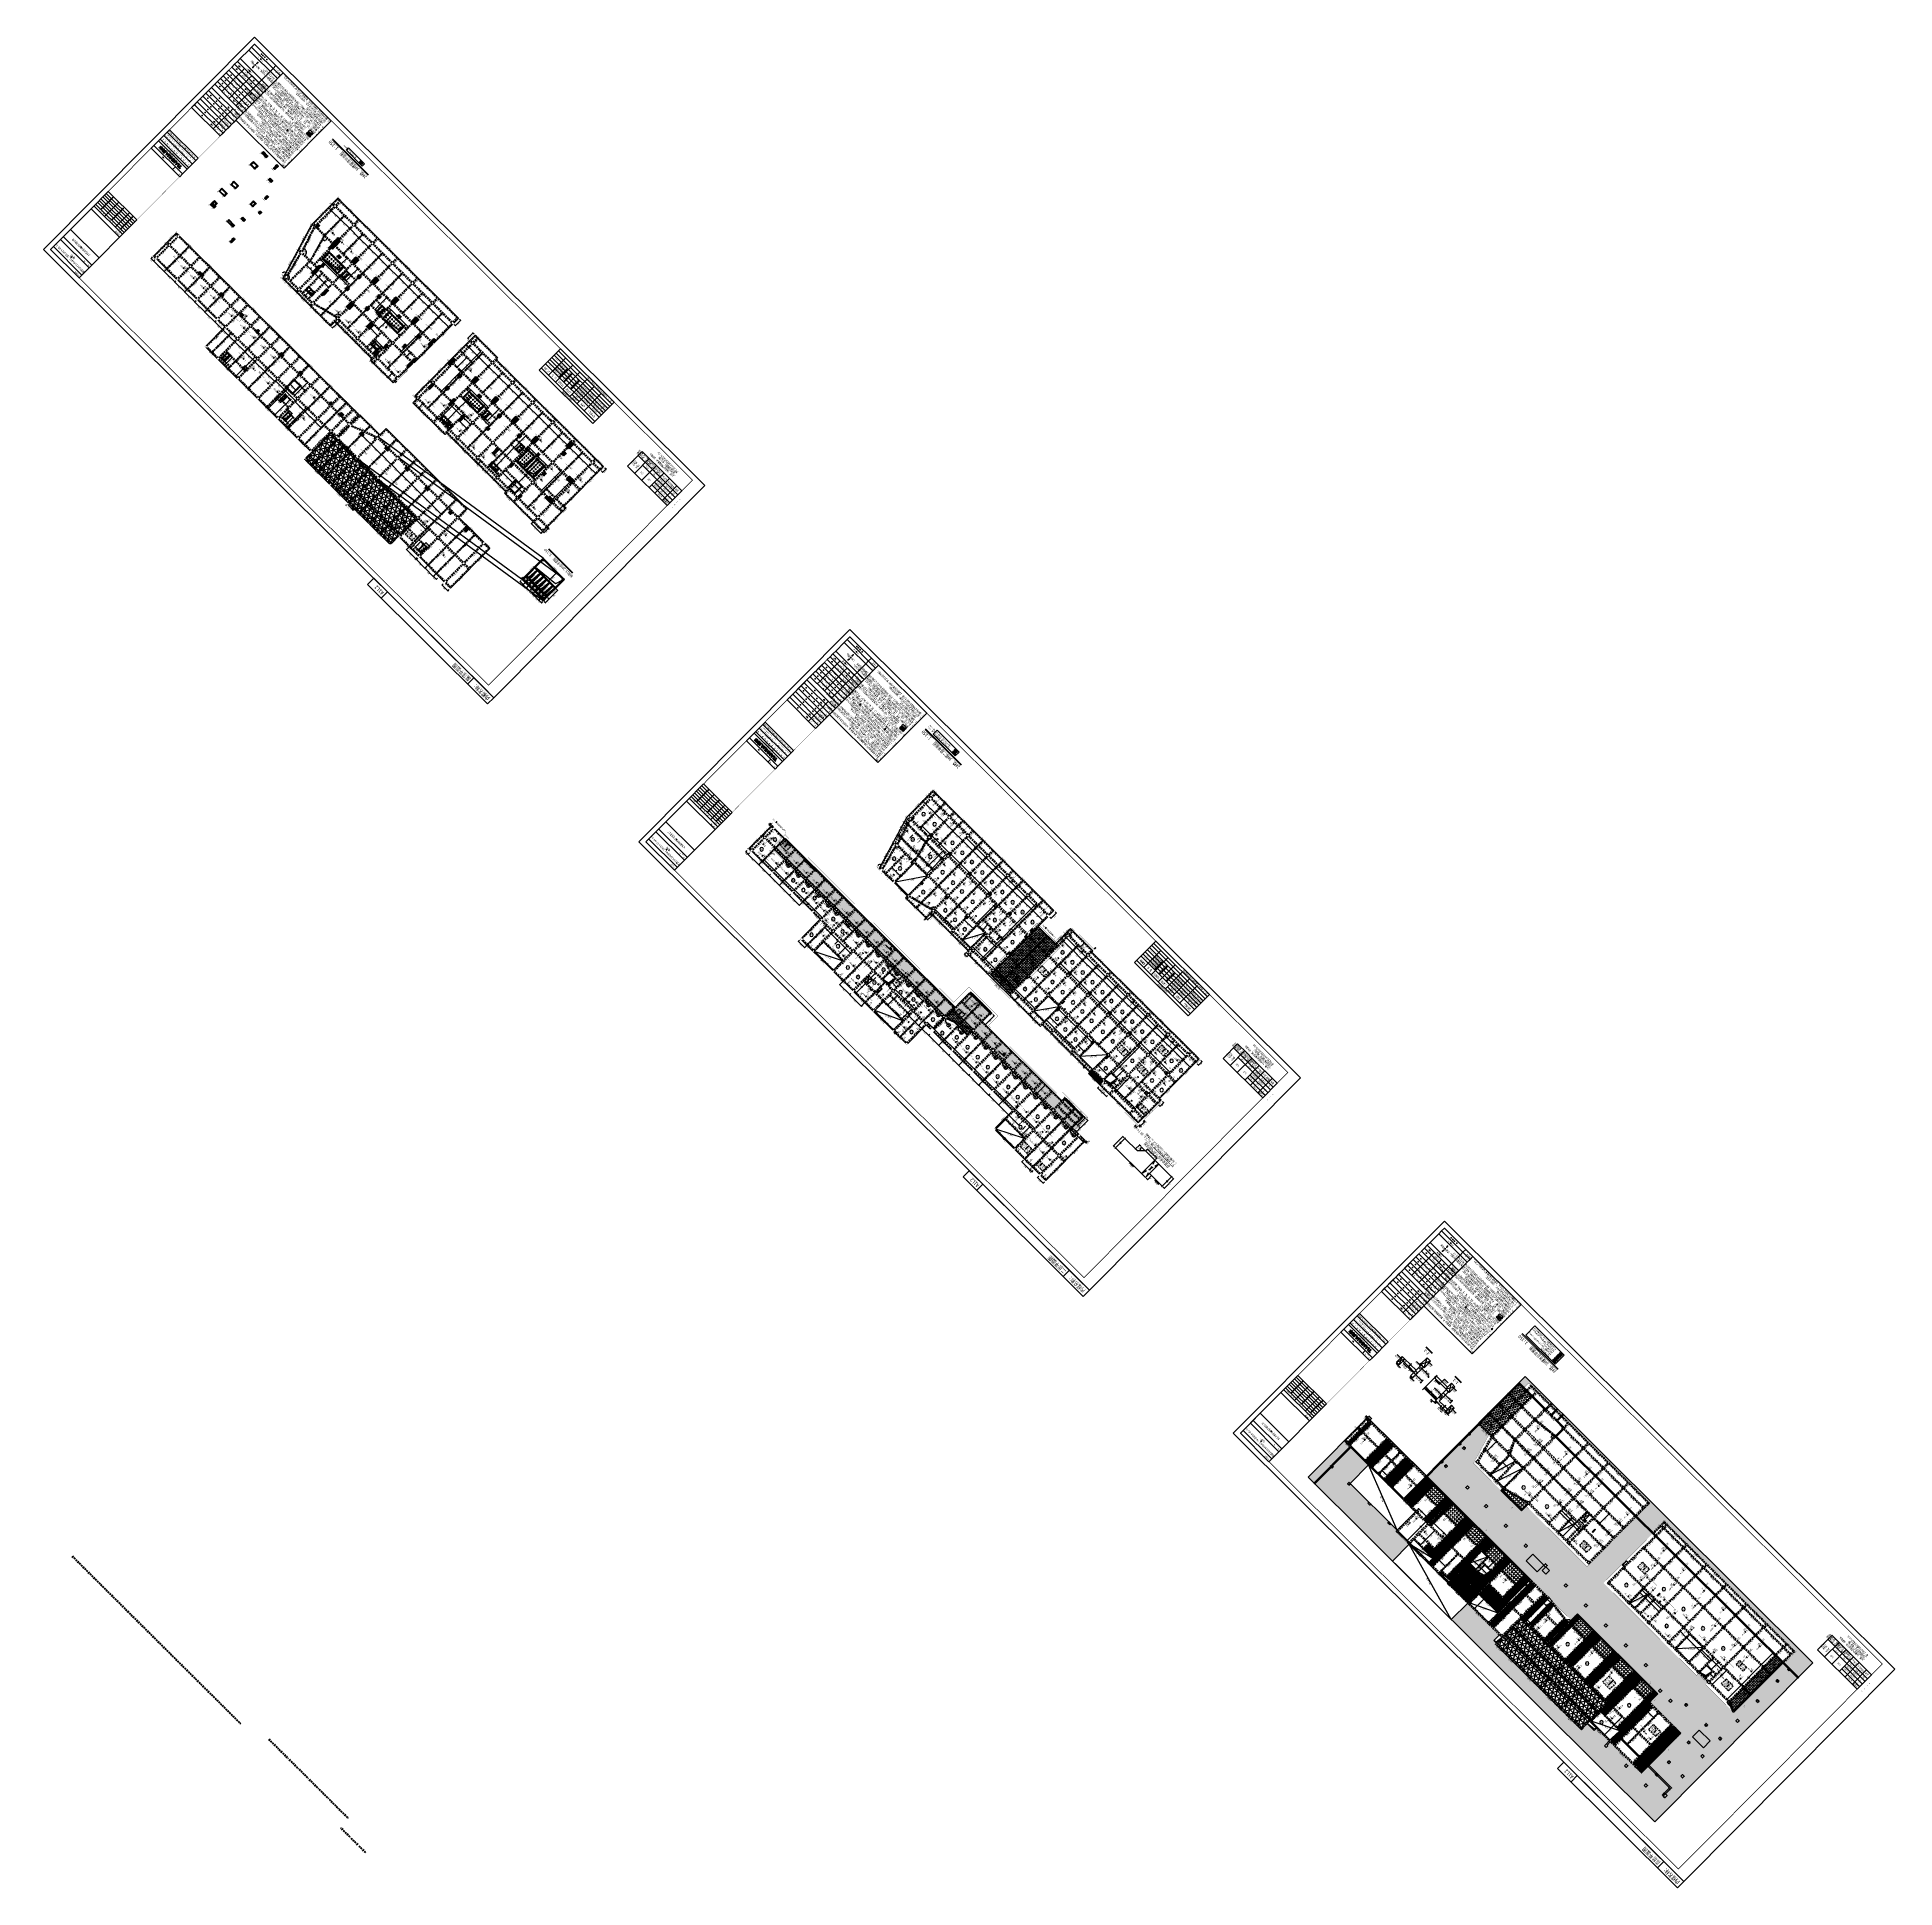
# Model space of a CAD drawing. Extents: x 517450926 to 520131079, y 3499134486 to 3500888201.
# Drawn here: x 518410985 to 518964013, y 3499865412 to 3500416123 of the extents above; entities that cross this region are included whole.
import ezdxf
from ezdxf.enums import TextEntityAlignment as Align

# ---------------------------------------------------------------- set-up
doc = ezdxf.new("R2010")
doc.units = 0
doc.header["$LTSCALE"] = 1000
doc.header["$MEASUREMENT"] = 0
doc.linetypes.add('CENTER', pattern=[2, 1.25, -0.25, 0.25, -0.25])
doc.linetypes.add('DASHED', pattern=[0.75, 0.5, -0.25])
doc.layers.get('0').update_dxf_attribs({"linetype": 'CONTINUOUS'})
doc.layers.get('Defpoints').update_dxf_attribs({"color": 2, "linetype": 'CONTINUOUS'})
for name, color, linetype in [('__附着_A10-23平面图_TEN25IWV_设计区$0$__附着_A10-23平面图_TEN25IWV_设计区$0$__附着_A10-2楼一层平面（剧场）_TEN25667_设计区$0$AD-LEVL-HIGH', 61, 'CONTINUOUS'), ('_U+56FE_U+5C42 1', 7, 'CONTINUOUS'), ('C-SHET-LOGO', 7, 'CONTINUOUS'), ('C-SHET-SHET', 144, 'CONTINUOUS'), ('PUB_TITLE', 4, 'CONTINUOUS'), ('S_AXIS', 8, 'CENTER'), ('S_AXIS_DIMS', 3, 'CONTINUOUS'), ('S_BEAM', 4, 'DASHED'), ('S_BEAM_SECD', 5, 'DASHED'), ('S_BEAM_SECD_TEXT_HORZ', 9, 'CONTINUOUS'), ('S_BEAM_TEXT_HORZ', 7, 'CONTINUOUS'), ('S_BEAM_TEXT_VERT', 41, 'CONTINUOUS'), ('S_COLU', 2, 'CONTINUOUS'), ('S_COLU_HACH', 15, 'CONTINUOUS'), ('S_COLU_TEXT', 7, 'CONTINUOUS'), ('S_DETL', 7, 'CONTINUOUS'), ('S_DETL_DASH', 9, 'DASHED'), ('S_DETL_DIMS', 83, 'CONTINUOUS'), ('S_DETL_HACH', 254, 'CONTINUOUS'), ('S_DETL_LEVL', 241, 'CONTINUOUS'), ('S_DETL_REIN', 1, 'CONTINUOUS'), ('S_DETL_TEXT', 161, 'CONTINUOUS'), ('S_DETL_THIN', 43, 'CONTINUOUS'), ('S_DETL_TOPC', 51, 'CONTINUOUS'), ('S_FLOR_ENHN', 91, 'DASHED'), ('S_FLOR_TEXT', 51, 'CONTINUOUS'), ('S_HOLE', 201, 'CONTINUOUS'), ('S_HOLE_HACH', 253, 'CONTINUOUS'), ('S_INDX', 11, 'CONTINUOUS'), ('S_PLAN_HACH', 254, 'CONTINUOUS'), ('S_PLAN_MIDL', 255, 'CONTINUOUS'), ('S_PLAN_REIN', 1, 'CONTINUOUS'), ('S_PLAN_TEXT', 7, 'CONTINUOUS'), ('S_PLAN_THIK', 6, 'CONTINUOUS'), ('S_PLAN_TOPC', 7, 'CONTINUOUS'), ('S_PSPR', 43, 'CONTINUOUS'), ('S_STAR', 243, 'CONTINUOUS'), ('S_TABL', 83, 'CONTINUOUS'), ('S_TABL_LEVL', 1, 'CONTINUOUS'), ('S_TABL_NUMB', 7, 'CONTINUOUS'), ('S_WALL', 2, 'CONTINUOUS'), ('S_WALL_HACH', 30, 'CONTINUOUS'), ('XD-NAME-DRWN', 91, 'CONTINUOUS')]:
    doc.layers.add(name, color=color, linetype=linetype)
for name, color, linetype, plot in [('C-XREF-SLCT', 7, 'CONTINUOUS', False), ('S02-levl-酒店_SEN24J8T_设计区$0$S_POST_OTHE', 110, 'CONTINUOUS', False), ('S_POST_OTHE', 110, 'CONTINUOUS', False), ('S_POST_OTHER_TPLT', 8, 'CONTINUOUS', False), ('内框', 8, 'CONTINUOUS', False)]:
    doc.layers.add(name, color=color, linetype=linetype, plot=plot)
doc.styles.add('__附着_A10-23平面图_TEN25IWV_设计区$0$__附着_A10-23平面图_TEN25IWV_设计区$0$__附着_A10-2楼一层平面（剧场）_TEN25667_设计区$0$TH-STYLE3', font='tssdeng', dxfattribs={"width": 0.7, "bigfont": 'tssdchn'})
doc.styles.add('__附着_A10-23平面图_TEN25IWV_设计区$0$__附着_A10-23平面图_TEN25IWV_设计区$0$__附着_A40-2楼一层平面（酒店）_TEN25667_设计区$0$TH-STYLE3', font='tssdeng', dxfattribs={"width": 0.7, "bigfont": 'tssdchn'})
doc.styles.add('Acs', font='Tssdeng.shx', dxfattribs={"width": 0.7, "bigfont": 'Tssdchn.shx'})
doc.styles.add('S02-levl-酒店_SEN24J8T_设计区$0$TH-STYLE3', font='tssdeng.shx', dxfattribs={"width": 0.7, "bigfont": 'tssdchn.shx'})
doc.styles.get("Standard").update_dxf_attribs({"font": 'Tssdeng.shx', "bigfont": 'Tssdchn.shx'})
doc.styles.add('STYLEP4', font='GOTHIC.TTF')
doc.styles.add('TH-STYLE1', font='Tssdeng.shx', dxfattribs={"width": 0.7, "bigfont": 'Tssdchn.shx'})
doc.styles.add('TH-STYLE2', font='', dxfattribs={"width": 0.8})
doc.styles.add('TH-STYLE3', font='tssdeng.shx', dxfattribs={"width": 0.7, "bigfont": 'tssdchn.shx'})
doc.styles.add('TH-STYLEP5', font='')
doc.styles.add('TSSD_Rein', font='Tssdeng.shx', dxfattribs={"width": 0.7, "bigfont": 'Tssdchn.shx'})
doc.styles.add('TuKuang', font='Tssdeng.shx', dxfattribs={"width": 1.1, "bigfont": 'Tssdchn.shx'})
doc.styles.add('样式 1', font='Tssdeng.shx', dxfattribs={"width": 0.7, "bigfont": 'Tssdchn.shx'})
doc.styles.add('黑体', font='simhei.ttf')
doc.styles.get('TH-STYLE2').set_extended_font_data('STXihei')
doc.styles.get('TH-STYLEP5').set_extended_font_data('STXihei')
doc.dimstyles.new('TSSD_100_100', dxfattribs={"dimtxt": 375, "dimasz": 100, "dimexe": 100, "dimexo": 0, "dimgap": 125, "dimtad": 1, "dimdec": 1, "dimdsep": 46, "dimtxsty": 'TH-STYLE3', "dimblk": 'ARCHTICK', "dimcen": -100, "dimdle": 100, "dimclrt": 7, "dimadec": 0, "dimazin": 0, "dimtfac": 1, "dimtdec": 1, "dimtix": 1, "dimtmove": 2, "dimatfit": 3, "dimldrblk": 'ARCHTICK', "dimfxl": 500, "dimfxlon": 1, "dimtolj": 1, "dimtzin": 0, "dimarcsym": 0})
doc.dimstyles.new('TSSD_100_100$0', dxfattribs={"dimtxt": 300, "dimasz": 100, "dimexe": 100, "dimexo": 250, "dimgap": 100, "dimtad": 1, "dimdec": 0, "dimzin": 0, "dimdsep": 46, "dimtxsty": 'TH-STYLE3', "dimblk": '_tsdbk', "dimcen": 0, "dimdle": 100, "dimclrt": 7, "dimadec": 1, "dimazin": 0, "dimtfac": 1, "dimtdec": 0, "dimtix": 1, "dimtmove": 2, "dimatfit": 3, "dimldrblk": '_tsdbk', "dimfxl": 1, "dimtolj": 1, "dimtzin": 0, "dimarcsym": 0})
doc.dimstyles.new('TSSD_25_25', dxfattribs={"dimscale": 0.25, "dimtxt": 250, "dimasz": 75, "dimexe": 75, "dimexo": 200, "dimgap": 100, "dimtad": 1, "dimdec": 3, "dimdsep": 46, "dimtxsty": 'TH-STYLE1', "dimblk": 'ARCHTICK', "dimcen": -100, "dimdle": 75, "dimclrt": 7, "dimadec": 0, "dimazin": 0, "dimtfac": 1, "dimtdec": 3, "dimtix": 1, "dimtmove": 2, "dimatfit": 3, "dimldrblk": 'ARCHTICK', "dimfxl": 200, "dimtolj": 1, "dimtzin": 0, "dimarcsym": 0})
pattern_1 = [(180.1573, (518630193.4, 3500156019.2), (-601.6449, 598.3506), [500, -700]), (180.1573, (518630043, 3500156168.8), (-601.6449, 598.3506), [200, -1000]), (180.1573, (518630043.8, 3500155868.8), (-601.6449, 598.3506), [200, -1000])]
pattern_2 = [(185.15729, (518630193.41, 3500156019.2), (-139.29585, 165.08382), [22.5, -247.5]), (130.15729, (518630193.41, 3500156019.2), (-129.6111, -189.35418), [18, -198]), (235.608737, (518630181.8, 3500156032.96), (-268.90695, -24.27036), [19.12206, -210.34263]), (181.34149, (518630151.1, 3500155976.66), (-192.00132, 260.9819), [33.75, -371.25]), (231.79293, (518630135.1, 3500155998.4), (-404.889, -9.48158), [28.6831, -315.51413]), (126.34146, (518630151.1, 3500155976.66), (-404.889, -9.48158), [27, -297]), (156.15729, (518630140.4, 3500156008.45), (-41.79667, 211.91753), [22.5, -247.5]), (101.15729, (518630140.4, 3500156008.45), (-205.16116, -102.77619), [18, -198]), (206.60874, (518630136.92, 3500156026.11), (-246.95782, 109.14134), [19.12206, -210.34263]), (172.657292, (518630193.41, 3500156019.205), (-73.009887, -68.238644), [0, -195.6, 0, -201, 0, -198.75]), (142.657292, (518630193.41, 3500156019.21), (-139.39582, -28.244667), [0, -114.6, 0, -191.1, 0, -75.75]), (102.657292, (518630240.85, 3500155972.03), (-108.779831, 117.727264), [0, -75, 0, -234, 0, -310.5]), (92.657292, (518630262.12, 3500155950.88), (-145.22872, 102.07869), [0, -97.5, 0, -155.4, 0, -220.5])]
pattern_3 = [(185.1573, (518630193.4, 3500156019.2), (-2321.597, 2751.397), [375, -4125]), (130.1573, (518630193.4, 3500156019.2), (-2160.185, -3155.903), [300, -3300]), (235.6087, (518630000, 3500156248.5), (-4481.783, -404.506), [318.7, -3505.71]), (181.3415, (518629488.2, 3500155310), (-3200.02, 4349.7), [562.5, -6187.5]), (231.793, (518629221.6, 3500155672.6), (-6748.15, -158.03), [478.05, -5258.57]), (126.3415, (518629488, 3500155310), (-6748.15, -158.03), [450, -4950]), (156.1573, (518629310, 3500155840), (-696.61, 3531.96), [375, -4125]), (101.1573, (518629310, 3500155840), (-3419.353, -1712.936), [300, -3300]), (206.6087, (518629252, 3500156134.3), (-4115.964, 1819.022), [318.7, -3505.71]), (172.6573, (518630193.4, 3500156019.2), (-1216.8315, -1137.3107), [0, -3260, 0, -3350, 0, -3312.5]), (142.6573, (518630193.4, 3500156019.2), (-2323.264, -470.7445), [0, -1910, 0, -3185, 0, -1262.5]), (102.6573, (518630984, 3500155233), (-1812.997, 1962.121), [0, -1250, 0, -3900, 0, -5175]), (92.6573, (518631338.5, 3500154880.4), (-2420.479, 1701.311), [0, -1625, 0, -2590, 0, -3675])]
pattern_4 = [(135.1573, (518630193.4, 3500156019.2), (-581.7594, -584.9624), [600, -225]), (225.1573, (518630193.4, 3500156019.2), (584.9624, -581.7594), [600, -225])]
pattern_5 = [(135.1573, (518630193.4, 3500156019.2), (-387.8396, -389.9749), [400, -150]), (225.1573, (518630193.4, 3500156019.2), (389.9749, -387.8396), [400, -150])]
pattern_6 = [(180.15729, (518725279.84, 3500117796.79), (0.34316, -124.99953), [])]
pattern_7 = [(180.1573, (518947873.56, 3499934061.14), (0.6863, -249.99906), [])]
pattern_8 = [(50, (-4138.91, -3263.73), (71.726018, -6.275213), [7.5, -82.5]), (355, (-4138.91, -3263.73), (-13.875133, 75.219213), [6, -66]), (100.451444, (-4132.93, -3264.254), (57.850885, 68.944), [6.37402, -70.11421]), (46.1842, (-4138.91, -3243.73), (106.724133, -16.55193), [11.25, -123.75]), (96.635635, (-4130.02, -3245.11), (93.466195, 97.41186), [9.561034, -105.171376]), (351.18416, (-4138.91, -3243.73), (93.466195, 97.41186), [9, -99]), (21, (-4128.91, -3248.73), (59.690705, -40.26189), [7.5, -82.5]), (326, (-4128.91, -3248.73), (24.331533, 72.515005), [6, -66]), (71.451445, (-4123.935, -3252.086), (84.022238, 32.253115), [6.37402, -70.11421]), (37.5, (-4138.91, -3263.73), (1.2159855, 33.2893854), [0, -65.2, 0, -67, 0, -66.25]), (7.5, (-4138.91, -3263.73), (26.306954, 39.441171), [0, -38.2, 0, -63.7, 0, -25.25]), (327.5, (-4161.21, -3263.73), (53.3822436, -2.255487), [0, -25, 0, -78, 0, -103.5]), (317.5, (-4171.21, -3263.73), (58.318617, 10.010498), [0, -32.5, 0, -51.8, 0, -73.5])]

# ---------------------------------------------------------------- blocks, each defined once
blk = doc.blocks.new('*U66')
for p, q in [((0, 0), (900, 0)), ((900, 450), (2400, 450))]:
    blk.add_line(p, q)
blk.add_lwpolyline([(900, 450), (450, 0), (0, 450), (900, 450)], close=True)
at = {"style": '__附着_A10-23平面图_TEN25IWV_设计区$0$__附着_A10-23平面图_TEN25IWV_设计区$0$__附着_A10-2楼一层平面（剧场）_TEN25667_设计区$0$TH-STYLE3', "width": 0.7}
blk.add_attdef('标高', (900, 600), '', height=450, dxfattribs=at)
blk = doc.blocks.new('THAPE_A1L2_inner')
blk.add_line((1251, 527), (1251, 555))
at = {"layer": '内框'}
for p, q in [((0, 611.6), (0, 594)), ((0, 611.6), (336, 611.6)), ((0, 594), (56, 594)), ((32, 594), (0, 594)), ((96, 594), (32, 594)), ((56, 594), (56, 611.6)), ((56, 611.6), (56, 594)), ((56, 594), (298.1, 594)), ((224, 594), (96, 594)), ((336, 594), (224, 594)), ((298.1, 594), (298.1, 611.6)), ((298.1, 611.6), (298.1, 594)), ((298.1, 594), (336, 594)), ((336, 594), (336, 611.6))]:
    blk.add_line(p, q, dxfattribs=at)
blk.add_lwpolyline([(0, 0), (1261, 0), (1261, 594), (0, 594)], close=True, dxfattribs=at)
at = {"layer": '内框', "const_width": 1.4}
blk.add_lwpolyline([(25, 584), (25, 10), (1251, 10), (1251, 584)], close=True, dxfattribs=at)
at = {"layer": '内框', "const_width": 0.5}
blk.add_lwpolyline([(1171, 584), (1171, 10)], dxfattribs=at)
at = {"layer": '内框', "style": '黑体', "width": 0.8}
for s, p in [('内框名称：', (5.1, 599.3)), ('A1L2', (301.6, 599.3))]:
    blk.add_text(s, height=8, dxfattribs=at).set_placement(p)
blk.add_attdef('内框名称', (58.9, 599.3), '', height=8, dxfattribs=at)
blk = doc.blocks.new('block 9-1')
at = {"layer": '_U+56FE_U+5C42 1'}
h = blk.add_hatch(color=255, dxfattribs=at)
h.dxf.hatch_style = 2
edge = h.paths.add_edge_path()
edge.add_spline(control_points=[(2340, -2680), (2340, -2680), (2338, -2680), (2338, -2680), (2338, -2680), (2335, -2680), (2335, -2680), (2335, -2680), (2331, -2680), (2331, -2680), (2331, -2680), (2327, -2680), (2327, -2680), (2327, -2680), (2324, -2680), (2324, -2680), (2324, -2680), (2322, -2680), (2322, -2680), (2321, -2682), (2321, -2683), (2321, -2684), (2320, -2685), (2319, -2686), (2319, -2688), (2318, -2689), (2317, -2691), (2316, -2692), (2316, -2693), (2316, -2693), (2315, -2694), (2315, -2694), (2315, -2695), (2314, -2696), (2314, -2696), (2314, -2697), (2313, -2697), (2313, -2698), (2313, -2698), (2312, -2699), (2312, -2699), (2312, -2700), (2311, -2700), (2311, -2701), (2310, -2702), (2309, -2702), (2309, -2703), (2308, -2704), (2308, -2704), (2307, -2705), (2306, -2706), (2306, -2707), (2305, -2707), (2304, -2708), (2304, -2709), (2303, -2709), (2303, -2710), (2302, -2710), (2302, -2710), (2302, -2727), (2302, -2727), (2302, -2727), (2302, -2730), (2302, -2730), (2302, -2730), (2302, -2732), (2302, -2732), (2302, -2732), (2302, -2732), (2303, -2732), (2303, -2731), (2304, -2731), (2305, -2730), (2305, -2730), (2306, -2729), (2307, -2729), (2308, -2728), (2309, -2727), (2310, -2726), (2311, -2726), (2312, -2725), (2313, -2724), (2313, -2724), (2314, -2723), (2315, -2722), (2315, -2722), (2315, -2724), (2315, -2724), (2315, -2724), (2315, -2727), (2315, -2727), (2315, -2727), (2315, -2754), (2315, -2754), (2315, -2754), (2332, -2754), (2332, -2754), (2332, -2754), (2332, -2700), (2332, -2700), (2333, -2699), (2333, -2698), (2333, -2697), (2334, -2696), (2335, -2695), (2335, -2693), (2336, -2692), (2336, -2691), (2337, -2690), (2337, -2689), (2338, -2688), (2338, -2687), (2338, -2686), (2339, -2685), (2339, -2684), (2339, -2684), (2339, -2683), (2339, -2683), (2340, -2682), (2340, -2681), (2340, -2680)], knot_values=[0, 0, 0, 0, 1, 1, 1, 2, 2, 2, 3, 3, 3, 4, 4, 4, 5, 5, 5, 6, 6, 6, 7, 7, 7, 8, 8, 8, 9, 9, 9, 10, 10, 10, 11, 11, 11, 12, 12, 12, 13, 13, 13, 14, 14, 14, 15, 15, 15, 16, 16, 16, 17, 17, 17, 18, 18, 18, 19, 19, 19, 20, 20, 20, 21, 21, 21, 22, 22, 22, 23, 23, 23, 24, 24, 24, 25, 25, 25, 26, 26, 26, 27, 27, 27, 28, 28, 28, 29, 29, 29, 30, 30, 30, 31, 31, 31, 32, 32, 32, 33, 33, 33, 34, 34, 34, 35, 35, 35, 36, 36, 36, 37, 37, 37, 38, 38, 38, 39, 39, 39, 40, 40, 40, 40], degree=3, periodic=0)
h = blk.add_hatch(color=255, dxfattribs=at)
h.dxf.hatch_style = 2
h.paths.add_polyline_path([(2357, -2799), (2357, -2779), (2302, -2779), (2302, -2761), (2357, -2761), (2357, -2753), (2376, -2753), (2376, -2761), (2431, -2761), (2431, -2779), (2376, -2779), (2376, -2799)])
h = blk.add_hatch(color=255, dxfattribs=at)
h.dxf.hatch_style = 2
edge = h.paths.add_edge_path()
edge.add_spline(control_points=[(2431, -2705), (2431, -2705), (2431, -2703), (2431, -2703), (2431, -2703), (2431, -2700), (2431, -2700), (2431, -2700), (2431, -2692), (2431, -2692), (2431, -2692), (2431, -2690), (2431, -2690), (2431, -2690), (2431, -2689), (2431, -2689), (2431, -2689), (2431, -2687), (2431, -2687), (2431, -2687), (2428, -2688), (2428, -2688), (2428, -2688), (2427, -2688), (2427, -2688), (2427, -2688), (2424, -2689), (2424, -2689), (2424, -2689), (2422, -2690), (2422, -2690), (2422, -2690), (2383, -2702), (2383, -2702), (2383, -2702), (2383, -2699), (2383, -2699), (2383, -2699), (2383, -2680), (2383, -2680), (2383, -2680), (2365, -2680), (2365, -2680), (2365, -2680), (2365, -2704), (2365, -2704), (2365, -2704), (2365, -2707), (2365, -2707), (2365, -2707), (2339, -2714), (2339, -2714), (2339, -2714), (2339, -2732), (2339, -2732), (2339, -2732), (2346, -2730), (2346, -2730), (2346, -2730), (2349, -2729), (2349, -2729), (2349, -2729), (2352, -2728), (2352, -2728), (2352, -2728), (2355, -2728), (2355, -2728), (2355, -2728), (2357, -2727), (2357, -2727), (2357, -2727), (2360, -2726), (2360, -2726), (2360, -2726), (2362, -2725), (2362, -2725), (2362, -2725), (2364, -2725), (2364, -2725), (2364, -2725), (2365, -2724), (2365, -2724), (2365, -2724), (2365, -2726), (2365, -2726), (2365, -2726), (2365, -2727), (2365, -2727), (2365, -2727), (2365, -2729), (2365, -2729), (2365, -2729), (2365, -2731), (2365, -2731), (2365, -2731), (2365, -2732), (2365, -2732), (2365, -2732), (2365, -2732), (2365, -2732), (2365, -2732), (2365, -2732), (2365, -2732), (2365, -2733), (2365, -2734), (2365, -2734), (2365, -2735), (2366, -2736), (2366, -2737), (2366, -2737), (2366, -2738), (2366, -2738), (2367, -2739), (2367, -2740), (2367, -2740), (2367, -2741), (2368, -2741), (2368, -2742), (2368, -2742), (2369, -2743), (2369, -2743), (2370, -2744), (2370, -2744), (2371, -2745), (2371, -2745), (2372, -2746), (2373, -2746), (2373, -2747), (2373, -2747), (2374, -2747), (2374, -2748), (2375, -2748), (2376, -2748), (2377, -2749), (2377, -2749), (2378, -2749), (2379, -2749), (2381, -2749), (2382, -2749), (2382, -2749), (2382, -2749), (2382, -2749), (2382, -2749), (2384, -2749), (2384, -2749), (2384, -2749), (2387, -2749), (2387, -2749), (2387, -2749), (2391, -2749), (2391, -2749), (2391, -2749), (2395, -2749), (2395, -2749), (2395, -2749), (2398, -2749), (2398, -2749), (2398, -2749), (2402, -2749), (2402, -2749), (2402, -2749), (2405, -2749), (2405, -2749), (2405, -2749), (2408, -2749), (2408, -2749), (2408, -2749), (2410, -2749), (2410, -2749), (2410, -2749), (2413, -2749), (2413, -2749), (2413, -2749), (2416, -2749), (2416, -2749), (2416, -2749), (2420, -2749), (2420, -2749), (2420, -2749), (2423, -2749), (2423, -2749), (2423, -2749), (2427, -2749), (2427, -2749), (2427, -2749), (2429, -2749), (2429, -2749), (2429, -2749), (2431, -2749), (2431, -2749), (2431, -2749), (2431, -2747), (2431, -2747), (2431, -2747), (2431, -2744), (2431, -2744), (2431, -2744), (2431, -2742), (2431, -2742), (2431, -2742), (2431, -2740), (2431, -2740), (2431, -2740), (2431, -2738), (2431, -2738), (2431, -2738), (2431, -2736), (2431, -2736), (2431, -2736), (2431, -2734), (2431, -2734), (2431, -2734), (2431, -2733), (2431, -2733), (2431, -2733), (2431, -2732), (2431, -2732), (2431, -2732), (2427, -2732), (2427, -2732), (2427, -2732), (2424, -2732), (2424, -2732), (2424, -2732), (2420, -2732), (2420, -2732), (2420, -2732), (2418, -2732), (2418, -2732), (2418, -2732), (2414, -2732), (2414, -2732), (2414, -2732), (2412, -2732), (2412, -2732), (2412, -2732), (2409, -2732), (2409, -2732), (2409, -2732), (2405, -2732), (2405, -2732), (2405, -2732), (2403, -2732), (2403, -2732), (2403, -2732), (2398, -2732), (2398, -2732), (2398, -2732), (2395, -2732), (2395, -2732), (2395, -2732), (2388, -2732), (2388, -2732), (2386, -2732), (2385, -2732), (2384, -2731), (2384, -2730), (2383, -2730), (2383, -2729), (2383, -2729), (2383, -2729), (2383, -2728), (2383, -2728), (2383, -2727), (2383, -2727), (2383, -2727), (2383, -2726), (2383, -2726), (2383, -2726), (2383, -2723), (2383, -2723), (2383, -2723), (2383, -2721), (2383, -2721), (2383, -2721), (2383, -2720), (2383, -2720), (2383, -2720), (2383, -2719), (2383, -2719), (2383, -2719), (2385, -2719), (2385, -2719), (2385, -2719), (2386, -2718), (2386, -2718), (2386, -2718), (2389, -2717), (2389, -2717), (2389, -2717), (2392, -2716), (2392, -2716), (2392, -2716), (2426, -2706), (2426, -2706), (2426, -2706), (2429, -2705), (2429, -2705), (2429, -2705), (2431, -2705), (2431, -2705)], knot_values=[0, 0, 0, 0, 1, 1, 1, 2, 2, 2, 3, 3, 3, 4, 4, 4, 5, 5, 5, 6, 6, 6, 7, 7, 7, 8, 8, 8, 9, 9, 9, 10, 10, 10, 11, 11, 11, 12, 12, 12, 13, 13, 13, 14, 14, 14, 15, 15, 15, 16, 16, 16, 17, 17, 17, 18, 18, 18, 19, 19, 19, 20, 20, 20, 21, 21, 21, 22, 22, 22, 23, 23, 23, 24, 24, 24, 25, 25, 25, 26, 26, 26, 27, 27, 27, 28, 28, 28, 29, 29, 29, 30, 30, 30, 31, 31, 31, 32, 32, 32, 33, 33, 33, 34, 34, 34, 35, 35, 35, 36, 36, 36, 37, 37, 37, 38, 38, 38, 39, 39, 39, 40, 40, 40, 41, 41, 41, 42, 42, 42, 43, 43, 43, 44, 44, 44, 45, 45, 45, 46, 46, 46, 47, 47, 47, 48, 48, 48, 49, 49, 49, 50, 50, 50, 51, 51, 51, 52, 52, 52, 53, 53, 53, 54, 54, 54, 55, 55, 55, 56, 56, 56, 57, 57, 57, 58, 58, 58, 59, 59, 59, 60, 60, 60, 61, 61, 61, 62, 62, 62, 63, 63, 63, 64, 64, 64, 65, 65, 65, 66, 66, 66, 67, 67, 67, 68, 68, 68, 69, 69, 69, 70, 70, 70, 71, 71, 71, 72, 72, 72, 73, 73, 73, 74, 74, 74, 75, 75, 75, 76, 76, 76, 77, 77, 77, 78, 78, 78, 79, 79, 79, 80, 80, 80, 81, 81, 81, 82, 82, 82, 83, 83, 83, 84, 84, 84, 85, 85, 85, 86, 86, 86, 87, 87, 87, 88, 88, 88, 89, 89, 89, 90, 90, 90, 91, 91, 91, 92, 92, 92, 93, 93, 93, 94, 94, 94, 95, 95, 95, 96, 96, 96, 97, 97, 97, 98, 98, 98, 99, 99, 99, 100, 100, 100, 100], degree=3, periodic=0)
at = {"layer": '_U+56FE_U+5C42 1', "color": 255, "lineweight": 0}
blk.add_lwpolyline([(2357, -2799), (2357, -2779), (2302, -2779), (2302, -2761), (2357, -2761), (2357, -2753), (2376, -2753), (2376, -2761), (2431, -2761), (2431, -2779), (2376, -2779), (2376, -2799), (2357, -2799)], dxfattribs=at)
for points, knots in [([(2340, -2680), (2340, -2680), (2338, -2680), (2338, -2680), (2338, -2680), (2335, -2680), (2335, -2680), (2335, -2680), (2331, -2680), (2331, -2680), (2331, -2680), (2327, -2680), (2327, -2680), (2327, -2680), (2324, -2680), (2324, -2680), (2324, -2680), (2322, -2680), (2322, -2680), (2321, -2682), (2321, -2683), (2321, -2684), (2320, -2685), (2319, -2686), (2319, -2688), (2318, -2689), (2317, -2691), (2316, -2692), (2316, -2693), (2316, -2693), (2315, -2694), (2315, -2694), (2315, -2695), (2314, -2696), (2314, -2696), (2314, -2697), (2313, -2697), (2313, -2698), (2313, -2698), (2312, -2699), (2312, -2699), (2312, -2700), (2311, -2700), (2311, -2701), (2310, -2702), (2309, -2702), (2309, -2703), (2308, -2704), (2308, -2704), (2307, -2705), (2306, -2706), (2306, -2707), (2305, -2707), (2304, -2708), (2304, -2709), (2303, -2709), (2303, -2710), (2302, -2710), (2302, -2710), (2302, -2727), (2302, -2727), (2302, -2727), (2302, -2730), (2302, -2730), (2302, -2730), (2302, -2732), (2302, -2732), (2302, -2732), (2302, -2732), (2303, -2732), (2303, -2731), (2304, -2731), (2305, -2730), (2305, -2730), (2306, -2729), (2307, -2729), (2308, -2728), (2309, -2727), (2310, -2726), (2311, -2726), (2312, -2725), (2313, -2724), (2313, -2724), (2314, -2723), (2315, -2722), (2315, -2722), (2315, -2724), (2315, -2724), (2315, -2724), (2315, -2727), (2315, -2727), (2315, -2727), (2315, -2754), (2315, -2754), (2315, -2754), (2332, -2754), (2332, -2754), (2332, -2754), (2332, -2700), (2332, -2700), (2333, -2699), (2333, -2698), (2333, -2697), (2334, -2696), (2335, -2695), (2335, -2693), (2336, -2692), (2336, -2691), (2337, -2690), (2337, -2689), (2338, -2688), (2338, -2687), (2338, -2686), (2339, -2685), (2339, -2684), (2339, -2684), (2339, -2683), (2339, -2683), (2340, -2682), (2340, -2681), (2340, -2680)], [0, 0, 0, 0, 1, 1, 1, 2, 2, 2, 3, 3, 3, 4, 4, 4, 5, 5, 5, 6, 6, 6, 7, 7, 7, 8, 8, 8, 9, 9, 9, 10, 10, 10, 11, 11, 11, 12, 12, 12, 13, 13, 13, 14, 14, 14, 15, 15, 15, 16, 16, 16, 17, 17, 17, 18, 18, 18, 19, 19, 19, 20, 20, 20, 21, 21, 21, 22, 22, 22, 23, 23, 23, 24, 24, 24, 25, 25, 25, 26, 26, 26, 27, 27, 27, 28, 28, 28, 29, 29, 29, 30, 30, 30, 31, 31, 31, 32, 32, 32, 33, 33, 33, 34, 34, 34, 35, 35, 35, 36, 36, 36, 37, 37, 37, 38, 38, 38, 39, 39, 39, 40, 40, 40, 40]), ([(2431, -2705), (2431, -2705), (2431, -2703), (2431, -2703), (2431, -2703), (2431, -2700), (2431, -2700), (2431, -2700), (2431, -2692), (2431, -2692), (2431, -2692), (2431, -2690), (2431, -2690), (2431, -2690), (2431, -2689), (2431, -2689), (2431, -2689), (2431, -2687), (2431, -2687), (2431, -2687), (2428, -2688), (2428, -2688), (2428, -2688), (2427, -2688), (2427, -2688), (2427, -2688), (2424, -2689), (2424, -2689), (2424, -2689), (2422, -2690), (2422, -2690), (2422, -2690), (2383, -2702), (2383, -2702), (2383, -2702), (2383, -2699), (2383, -2699), (2383, -2699), (2383, -2680), (2383, -2680), (2383, -2680), (2365, -2680), (2365, -2680), (2365, -2680), (2365, -2704), (2365, -2704), (2365, -2704), (2365, -2707), (2365, -2707), (2365, -2707), (2339, -2714), (2339, -2714), (2339, -2714), (2339, -2732), (2339, -2732), (2339, -2732), (2346, -2730), (2346, -2730), (2346, -2730), (2349, -2729), (2349, -2729), (2349, -2729), (2352, -2728), (2352, -2728), (2352, -2728), (2355, -2728), (2355, -2728), (2355, -2728), (2357, -2727), (2357, -2727), (2357, -2727), (2360, -2726), (2360, -2726), (2360, -2726), (2362, -2725), (2362, -2725), (2362, -2725), (2364, -2725), (2364, -2725), (2364, -2725), (2365, -2724), (2365, -2724), (2365, -2724), (2365, -2726), (2365, -2726), (2365, -2726), (2365, -2727), (2365, -2727), (2365, -2727), (2365, -2729), (2365, -2729), (2365, -2729), (2365, -2731), (2365, -2731), (2365, -2731), (2365, -2732), (2365, -2732), (2365, -2732), (2365, -2732), (2365, -2732), (2365, -2732), (2365, -2732), (2365, -2732), (2365, -2733), (2365, -2734), (2365, -2734), (2365, -2735), (2366, -2736), (2366, -2737), (2366, -2737), (2366, -2738), (2366, -2738), (2367, -2739), (2367, -2740), (2367, -2740), (2367, -2741), (2368, -2741), (2368, -2742), (2368, -2742), (2369, -2743), (2369, -2743), (2370, -2744), (2370, -2744), (2371, -2745), (2371, -2745), (2372, -2746), (2373, -2746), (2373, -2747), (2373, -2747), (2374, -2747), (2374, -2748), (2375, -2748), (2376, -2748), (2377, -2749), (2377, -2749), (2378, -2749), (2379, -2749), (2381, -2749), (2382, -2749), (2382, -2749), (2382, -2749), (2382, -2749), (2382, -2749), (2384, -2749), (2384, -2749), (2384, -2749), (2387, -2749), (2387, -2749), (2387, -2749), (2391, -2749), (2391, -2749), (2391, -2749), (2395, -2749), (2395, -2749), (2395, -2749), (2398, -2749), (2398, -2749), (2398, -2749), (2402, -2749), (2402, -2749), (2402, -2749), (2405, -2749), (2405, -2749), (2405, -2749), (2408, -2749), (2408, -2749), (2408, -2749), (2410, -2749), (2410, -2749), (2410, -2749), (2413, -2749), (2413, -2749), (2413, -2749), (2416, -2749), (2416, -2749), (2416, -2749), (2420, -2749), (2420, -2749), (2420, -2749), (2423, -2749), (2423, -2749), (2423, -2749), (2427, -2749), (2427, -2749), (2427, -2749), (2429, -2749), (2429, -2749), (2429, -2749), (2431, -2749), (2431, -2749), (2431, -2749), (2431, -2747), (2431, -2747), (2431, -2747), (2431, -2744), (2431, -2744), (2431, -2744), (2431, -2742), (2431, -2742), (2431, -2742), (2431, -2740), (2431, -2740), (2431, -2740), (2431, -2738), (2431, -2738), (2431, -2738), (2431, -2736), (2431, -2736), (2431, -2736), (2431, -2734), (2431, -2734), (2431, -2734), (2431, -2733), (2431, -2733), (2431, -2733), (2431, -2732), (2431, -2732), (2431, -2732), (2427, -2732), (2427, -2732), (2427, -2732), (2424, -2732), (2424, -2732), (2424, -2732), (2420, -2732), (2420, -2732), (2420, -2732), (2418, -2732), (2418, -2732), (2418, -2732), (2414, -2732), (2414, -2732), (2414, -2732), (2412, -2732), (2412, -2732), (2412, -2732), (2409, -2732), (2409, -2732), (2409, -2732), (2405, -2732), (2405, -2732), (2405, -2732), (2403, -2732), (2403, -2732), (2403, -2732), (2398, -2732), (2398, -2732), (2398, -2732), (2395, -2732), (2395, -2732), (2395, -2732), (2388, -2732), (2388, -2732), (2386, -2732), (2385, -2732), (2384, -2731), (2384, -2730), (2383, -2730), (2383, -2729), (2383, -2729), (2383, -2729), (2383, -2728), (2383, -2728), (2383, -2727), (2383, -2727), (2383, -2727), (2383, -2726), (2383, -2726), (2383, -2726), (2383, -2723), (2383, -2723), (2383, -2723), (2383, -2721), (2383, -2721), (2383, -2721), (2383, -2720), (2383, -2720), (2383, -2720), (2383, -2719), (2383, -2719), (2383, -2719), (2385, -2719), (2385, -2719), (2385, -2719), (2386, -2718), (2386, -2718), (2386, -2718), (2389, -2717), (2389, -2717), (2389, -2717), (2392, -2716), (2392, -2716), (2392, -2716), (2426, -2706), (2426, -2706), (2426, -2706), (2429, -2705), (2429, -2705), (2429, -2705), (2431, -2705), (2431, -2705)], [0, 0, 0, 0, 1, 1, 1, 2, 2, 2, 3, 3, 3, 4, 4, 4, 5, 5, 5, 6, 6, 6, 7, 7, 7, 8, 8, 8, 9, 9, 9, 10, 10, 10, 11, 11, 11, 12, 12, 12, 13, 13, 13, 14, 14, 14, 15, 15, 15, 16, 16, 16, 17, 17, 17, 18, 18, 18, 19, 19, 19, 20, 20, 20, 21, 21, 21, 22, 22, 22, 23, 23, 23, 24, 24, 24, 25, 25, 25, 26, 26, 26, 27, 27, 27, 28, 28, 28, 29, 29, 29, 30, 30, 30, 31, 31, 31, 32, 32, 32, 33, 33, 33, 34, 34, 34, 35, 35, 35, 36, 36, 36, 37, 37, 37, 38, 38, 38, 39, 39, 39, 40, 40, 40, 41, 41, 41, 42, 42, 42, 43, 43, 43, 44, 44, 44, 45, 45, 45, 46, 46, 46, 47, 47, 47, 48, 48, 48, 49, 49, 49, 50, 50, 50, 51, 51, 51, 52, 52, 52, 53, 53, 53, 54, 54, 54, 55, 55, 55, 56, 56, 56, 57, 57, 57, 58, 58, 58, 59, 59, 59, 60, 60, 60, 61, 61, 61, 62, 62, 62, 63, 63, 63, 64, 64, 64, 65, 65, 65, 66, 66, 66, 67, 67, 67, 68, 68, 68, 69, 69, 69, 70, 70, 70, 71, 71, 71, 72, 72, 72, 73, 73, 73, 74, 74, 74, 75, 75, 75, 76, 76, 76, 77, 77, 77, 78, 78, 78, 79, 79, 79, 80, 80, 80, 81, 81, 81, 82, 82, 82, 83, 83, 83, 84, 84, 84, 85, 85, 85, 86, 86, 86, 87, 87, 87, 88, 88, 88, 89, 89, 89, 90, 90, 90, 91, 91, 91, 92, 92, 92, 93, 93, 93, 94, 94, 94, 95, 95, 95, 96, 96, 96, 97, 97, 97, 98, 98, 98, 99, 99, 99, 100, 100, 100, 100])]:
    blk.add_open_spline(points, degree=3, knots=knots, dxfattribs=at)
blk = doc.blocks.new('block 8-1')
h = blk.add_hatch(color=255)
h.dxf.hatch_style = 1
edge = h.paths.add_edge_path()
edge.add_spline(control_points=[(1922, -2748), (1922, -2748), (1922, -2684), (1922, -2684), (1922, -2684), (1916, -2684), (1910, -2684)], knot_values=[42.5, 42.5, 42.5, 42.5, 43.5, 43.5, 43.5, 44, 44, 44, 44], degree=3, periodic=0)
edge.add_spline(control_points=[(1910, -2684), (1904, -2684), (1898, -2684), (1898, -2684), (1898, -2684), (1898, -2700), (1898, -2715)], knot_values=[41.5, 41.5, 41.5, 41.5, 42, 42, 42, 42.5, 42.5, 42.5, 42.5], degree=3, periodic=0)
edge.add_spline(control_points=[(1898, -2715), (1898, -2730), (1898, -2746), (1898, -2746), (1898, -2746), (1898, -2747), (1898, -2747)], knot_values=[40.5, 40.5, 40.5, 40.5, 41, 41, 41, 41.5, 41.5, 41.5, 41.5], degree=3, periodic=0)
edge.add_spline(control_points=[(1898, -2747), (1898, -2748), (1898, -2749), (1898, -2749), (1898, -2750), (1898, -2751), (1898, -2752)], knot_values=[39, 39, 39, 39, 39.5, 39.5, 39.5, 40.5, 40.5, 40.5, 40.5], degree=3, periodic=0)
edge.add_spline(control_points=[(1898, -2752), (1898, -2753), (1898, -2754), (1899, -2755)], knot_values=[38, 38, 38, 38, 39, 39, 39, 39], degree=3, periodic=0)
edge.add_spline(control_points=[(1899, -2755), (1899, -2756), (1899, -2757), (1899, -2757)], knot_values=[37, 37, 37, 37, 38, 38, 38, 38], degree=3, periodic=0)
edge.add_spline(control_points=[(1899, -2757), (1899, -2758), (1899, -2759), (1899, -2760)], knot_values=[36, 36, 36, 36, 37, 37, 37, 37], degree=3, periodic=0)
edge.add_spline(control_points=[(1899, -2760), (1899, -2760), (1899, -2761), (1899, -2761)], knot_values=[35, 35, 35, 35, 36, 36, 36, 36], degree=3, periodic=0)
edge.add_spline(control_points=[(1899, -2761), (1899, -2762), (1899, -2762), (1900, -2763)], knot_values=[34, 34, 34, 34, 35, 35, 35, 35], degree=3, periodic=0)
edge.add_spline(control_points=[(1900, -2763), (1900, -2763), (1900, -2764), (1900, -2764)], knot_values=[33, 33, 33, 33, 34, 34, 34, 34], degree=3, periodic=0)
edge.add_spline(control_points=[(1900, -2764), (1900, -2765), (1900, -2765), (1900, -2766)], knot_values=[32, 32, 32, 32, 33, 33, 33, 33], degree=3, periodic=0)
edge.add_spline(control_points=[(1900, -2766), (1900, -2766), (1900, -2767), (1901, -2767)], knot_values=[31, 31, 31, 31, 32, 32, 32, 32], degree=3, periodic=0)
edge.add_spline(control_points=[(1901, -2767), (1901, -2768), (1901, -2768), (1901, -2769)], knot_values=[30, 30, 30, 30, 31, 31, 31, 31], degree=3, periodic=0)
edge.add_spline(control_points=[(1901, -2769), (1901, -2769), (1901, -2770), (1902, -2770)], knot_values=[29, 29, 29, 29, 30, 30, 30, 30], degree=3, periodic=0)
edge.add_spline(control_points=[(1902, -2770), (1902, -2771), (1902, -2772), (1902, -2772)], knot_values=[28, 28, 28, 28, 29, 29, 29, 29], degree=3, periodic=0)
edge.add_spline(control_points=[(1902, -2772), (1902, -2773), (1903, -2774), (1903, -2774)], knot_values=[27, 27, 27, 27, 28, 28, 28, 28], degree=3, periodic=0)
edge.add_spline(control_points=[(1903, -2774), (1903, -2774), (1903, -2775), (1903, -2775)], knot_values=[26, 26, 26, 26, 27, 27, 27, 27], degree=3, periodic=0)
edge.add_spline(control_points=[(1903, -2775), (1904, -2776), (1904, -2776), (1904, -2777)], knot_values=[25, 25, 25, 25, 26, 26, 26, 26], degree=3, periodic=0)
edge.add_spline(control_points=[(1904, -2777), (1905, -2777), (1905, -2778), (1905, -2778)], knot_values=[24, 24, 24, 24, 25, 25, 25, 25], degree=3, periodic=0)
edge.add_spline(control_points=[(1905, -2778), (1905, -2779), (1906, -2779), (1906, -2780)], knot_values=[23, 23, 23, 23, 24, 24, 24, 24], degree=3, periodic=0)
edge.add_spline(control_points=[(1906, -2780), (1906, -2780), (1906, -2780), (1907, -2781)], knot_values=[22, 22, 22, 22, 23, 23, 23, 23], degree=3, periodic=0)
edge.add_spline(control_points=[(1907, -2781), (1907, -2781), (1907, -2782), (1908, -2782)], knot_values=[21, 21, 21, 21, 22, 22, 22, 22], degree=3, periodic=0)
edge.add_spline(control_points=[(1908, -2782), (1908, -2783), (1908, -2783), (1909, -2784)], knot_values=[20, 20, 20, 20, 21, 21, 21, 21], degree=3, periodic=0)
edge.add_spline(control_points=[(1909, -2784), (1909, -2784), (1910, -2785), (1910, -2785)], knot_values=[19, 19, 19, 19, 20, 20, 20, 20], degree=3, periodic=0)
edge.add_spline(control_points=[(1910, -2785), (1910, -2786), (1910, -2786), (1911, -2786)], knot_values=[18, 18, 18, 18, 19, 19, 19, 19], degree=3, periodic=0)
edge.add_spline(control_points=[(1911, -2786), (1911, -2787), (1911, -2787), (1912, -2787)], knot_values=[17, 17, 17, 17, 18, 18, 18, 18], degree=3, periodic=0)
edge.add_spline(control_points=[(1912, -2787), (1912, -2788), (1912, -2788), (1913, -2788)], knot_values=[16, 16, 16, 16, 17, 17, 17, 17], degree=3, periodic=0)
edge.add_spline(control_points=[(1913, -2788), (1913, -2789), (1914, -2789), (1914, -2790)], knot_values=[15, 15, 15, 15, 16, 16, 16, 16], degree=3, periodic=0)
edge.add_spline(control_points=[(1914, -2790), (1915, -2790), (1915, -2790), (1916, -2791)], knot_values=[14, 14, 14, 14, 15, 15, 15, 15], degree=3, periodic=0)
edge.add_spline(control_points=[(1916, -2791), (1916, -2791), (1917, -2792), (1918, -2792)], knot_values=[13, 13, 13, 13, 14, 14, 14, 14], degree=3, periodic=0)
edge.add_spline(control_points=[(1918, -2792), (1919, -2793), (1919, -2793), (1920, -2794)], knot_values=[12, 12, 12, 12, 13, 13, 13, 13], degree=3, periodic=0)
edge.add_spline(control_points=[(1920, -2794), (1921, -2794), (1921, -2794), (1922, -2795)], knot_values=[11, 11, 11, 11, 12, 12, 12, 12], degree=3, periodic=0)
edge.add_spline(control_points=[(1922, -2795), (1923, -2795), (1924, -2796), (1924, -2796)], knot_values=[10, 10, 10, 10, 11, 11, 11, 11], degree=3, periodic=0)
edge.add_spline(control_points=[(1924, -2796), (1925, -2796), (1926, -2797), (1927, -2797)], knot_values=[9, 9, 9, 9, 10, 10, 10, 10], degree=3, periodic=0)
edge.add_spline(control_points=[(1927, -2797), (1928, -2797), (1929, -2798), (1931, -2798)], knot_values=[8, 8, 8, 8, 9, 9, 9, 9], degree=3, periodic=0)
edge.add_spline(control_points=[(1931, -2798), (1932, -2798), (1933, -2799), (1934, -2799)], knot_values=[7, 7, 7, 7, 8, 8, 8, 8], degree=3, periodic=0)
edge.add_spline(control_points=[(1934, -2799), (1934, -2799), (1934, -2799), (1935, -2799)], knot_values=[6, 6, 6, 6, 7, 7, 7, 7], degree=3, periodic=0)
edge.add_spline(control_points=[(1935, -2799), (1935, -2799), (1936, -2799), (1937, -2800)], knot_values=[5, 5, 5, 5, 6, 6, 6, 6], degree=3, periodic=0)
edge.add_spline(control_points=[(1937, -2800), (1937, -2800), (1938, -2800), (1939, -2800)], knot_values=[4, 4, 4, 4, 5, 5, 5, 5], degree=3, periodic=0)
edge.add_spline(control_points=[(1939, -2800), (1940, -2800), (1940, -2800), (1941, -2800)], knot_values=[3, 3, 3, 3, 4, 4, 4, 4], degree=3, periodic=0)
edge.add_spline(control_points=[(1941, -2800), (1942, -2800), (1943, -2800), (1944, -2800)], knot_values=[2, 2, 2, 2, 3, 3, 3, 3], degree=3, periodic=0)
edge.add_spline(control_points=[(1944, -2800), (1945, -2800), (1946, -2801), (1947, -2801)], knot_values=[1, 1, 1, 1, 2, 2, 2, 2], degree=3, periodic=0)
edge.add_spline(control_points=[(1947, -2801), (1947, -2801), (1948, -2801), (1949, -2801)], knot_values=[0, 0, 0, 0, 1, 1, 1, 1], degree=3, periodic=0)
edge.add_spline(control_points=[(1949, -2801), (1949, -2801), (1949, -2801), (1950, -2801)], knot_values=[140, 140, 140, 140, 141, 141, 141, 141], degree=3, periodic=0)
edge.add_spline(control_points=[(1950, -2801), (1950, -2801), (1951, -2801), (1951, -2801)], knot_values=[139, 139, 139, 139, 140, 140, 140, 140], degree=3, periodic=0)
edge.add_spline(control_points=[(1951, -2801), (1952, -2801), (1953, -2800), (1954, -2800)], knot_values=[138, 138, 138, 138, 139, 139, 139, 139], degree=3, periodic=0)
edge.add_spline(control_points=[(1954, -2800), (1955, -2800), (1956, -2800), (1957, -2800)], knot_values=[137, 137, 137, 137, 138, 138, 138, 138], degree=3, periodic=0)
edge.add_spline(control_points=[(1957, -2800), (1958, -2800), (1959, -2800), (1960, -2800)], knot_values=[136, 136, 136, 136, 137, 137, 137, 137], degree=3, periodic=0)
edge.add_spline(control_points=[(1960, -2800), (1961, -2800), (1962, -2799), (1962, -2799)], knot_values=[135, 135, 135, 135, 136, 136, 136, 136], degree=3, periodic=0)
edge.add_spline(control_points=[(1962, -2799), (1963, -2799), (1963, -2799), (1963, -2799)], knot_values=[134, 134, 134, 134, 135, 135, 135, 135], degree=3, periodic=0)
edge.add_spline(control_points=[(1963, -2799), (1964, -2799), (1965, -2799), (1966, -2799)], knot_values=[133, 133, 133, 133, 134, 134, 134, 134], degree=3, periodic=0)
edge.add_spline(control_points=[(1966, -2799), (1966, -2798), (1967, -2798), (1968, -2798)], knot_values=[132, 132, 132, 132, 133, 133, 133, 133], degree=3, periodic=0)
edge.add_spline(control_points=[(1968, -2798), (1968, -2798), (1969, -2798), (1970, -2797)], knot_values=[131, 131, 131, 131, 132, 132, 132, 132], degree=3, periodic=0)
edge.add_spline(control_points=[(1970, -2797), (1971, -2797), (1972, -2797), (1973, -2796)], knot_values=[130, 130, 130, 130, 131, 131, 131, 131], degree=3, periodic=0)
edge.add_spline(control_points=[(1973, -2796), (1973, -2796), (1973, -2796), (1973, -2796)], knot_values=[129, 129, 129, 129, 130, 130, 130, 130], degree=3, periodic=0)
edge.add_spline(control_points=[(1973, -2796), (1974, -2795), (1975, -2795), (1976, -2795)], knot_values=[128, 128, 128, 128, 129, 129, 129, 129], degree=3, periodic=0)
edge.add_spline(control_points=[(1976, -2795), (1977, -2794), (1978, -2794), (1979, -2793)], knot_values=[127, 127, 127, 127, 128, 128, 128, 128], degree=3, periodic=0)
edge.add_spline(control_points=[(1979, -2793), (1979, -2793), (1980, -2792), (1980, -2792)], knot_values=[126, 126, 126, 126, 127, 127, 127, 127], degree=3, periodic=0)
edge.add_spline(control_points=[(1980, -2792), (1981, -2792), (1981, -2791), (1982, -2791)], knot_values=[125, 125, 125, 125, 126, 126, 126, 126], degree=3, periodic=0)
edge.add_spline(control_points=[(1982, -2791), (1982, -2790), (1983, -2790), (1983, -2790)], knot_values=[124, 124, 124, 124, 125, 125, 125, 125], degree=3, periodic=0)
edge.add_spline(control_points=[(1983, -2790), (1983, -2789), (1984, -2789), (1985, -2788)], knot_values=[123, 123, 123, 123, 124, 124, 124, 124], degree=3, periodic=0)
edge.add_spline(control_points=[(1985, -2788), (1985, -2788), (1985, -2788), (1986, -2787)], knot_values=[122, 122, 122, 122, 123, 123, 123, 123], degree=3, periodic=0)
edge.add_spline(control_points=[(1986, -2787), (1986, -2787), (1986, -2787), (1987, -2786)], knot_values=[121, 121, 121, 121, 122, 122, 122, 122], degree=3, periodic=0)
edge.add_spline(control_points=[(1987, -2786), (1987, -2786), (1987, -2786), (1987, -2785)], knot_values=[120, 120, 120, 120, 121, 121, 121, 121], degree=3, periodic=0)
edge.add_spline(control_points=[(1987, -2785), (1988, -2785), (1988, -2785), (1989, -2784)], knot_values=[119, 119, 119, 119, 120, 120, 120, 120], degree=3, periodic=0)
edge.add_spline(control_points=[(1989, -2784), (1989, -2784), (1989, -2783), (1989, -2783)], knot_values=[118, 118, 118, 118, 119, 119, 119, 119], degree=3, periodic=0)
edge.add_spline(control_points=[(1989, -2783), (1990, -2783), (1990, -2782), (1990, -2782)], knot_values=[117, 117, 117, 117, 118, 118, 118, 118], degree=3, periodic=0)
edge.add_spline(control_points=[(1990, -2782), (1990, -2782), (1991, -2781), (1991, -2781)], knot_values=[116, 116, 116, 116, 117, 117, 117, 117], degree=3, periodic=0)
edge.add_spline(control_points=[(1991, -2781), (1991, -2780), (1992, -2780), (1992, -2779)], knot_values=[115, 115, 115, 115, 116, 116, 116, 116], degree=3, periodic=0)
edge.add_spline(control_points=[(1992, -2779), (1992, -2779), (1992, -2779), (1992, -2778)], knot_values=[114, 114, 114, 114, 115, 115, 115, 115], degree=3, periodic=0)
edge.add_spline(control_points=[(1992, -2778), (1993, -2778), (1993, -2777), (1993, -2777)], knot_values=[113, 113, 113, 113, 114, 114, 114, 114], degree=3, periodic=0)
edge.add_spline(control_points=[(1993, -2777), (1993, -2777), (1994, -2776), (1994, -2775)], knot_values=[112, 112, 112, 112, 113, 113, 113, 113], degree=3, periodic=0)
edge.add_spline(control_points=[(1994, -2775), (1994, -2775), (1994, -2775), (1995, -2774)], knot_values=[111, 111, 111, 111, 112, 112, 112, 112], degree=3, periodic=0)
edge.add_spline(control_points=[(1995, -2774), (1995, -2773), (1995, -2773), (1995, -2772)], knot_values=[110, 110, 110, 110, 111, 111, 111, 111], degree=3, periodic=0)
edge.add_spline(control_points=[(1995, -2772), (1996, -2771), (1996, -2770), (1997, -2768)], knot_values=[109, 109, 109, 109, 110, 110, 110, 110], degree=3, periodic=0)
edge.add_spline(control_points=[(1997, -2768), (1997, -2767), (1997, -2766), (1997, -2765)], knot_values=[108, 108, 108, 108, 109, 109, 109, 109], degree=3, periodic=0)
edge.add_spline(control_points=[(1997, -2765), (1998, -2764), (1998, -2763), (1998, -2762)], knot_values=[107, 107, 107, 107, 108, 108, 108, 108], degree=3, periodic=0)
edge.add_spline(control_points=[(1998, -2762), (1998, -2761), (1998, -2760), (1998, -2759)], knot_values=[106, 106, 106, 106, 107, 107, 107, 107], degree=3, periodic=0)
edge.add_spline(control_points=[(1998, -2759), (1999, -2758), (1999, -2757), (1999, -2756)], knot_values=[105, 105, 105, 105, 106, 106, 106, 106], degree=3, periodic=0)
edge.add_spline(control_points=[(1999, -2756), (1999, -2755), (1999, -2754), (1999, -2753)], knot_values=[104, 104, 104, 104, 105, 105, 105, 105], degree=3, periodic=0)
edge.add_spline(control_points=[(1999, -2753), (1999, -2751), (1999, -2750), (1999, -2749)], knot_values=[103, 103, 103, 103, 104, 104, 104, 104], degree=3, periodic=0)
edge.add_spline(control_points=[(1999, -2749), (1999, -2749), (1999, -2747), (1999, -2747), (1999, -2747), (1999, -2746), (1999, -2745)], knot_values=[101.5, 101.5, 101.5, 101.5, 102.5, 102.5, 102.5, 103, 103, 103, 103], degree=3, periodic=0)
edge.add_spline(control_points=[(1999, -2745), (1999, -2744), (1999, -2743), (1999, -2743), (1999, -2743), (1999, -2729), (1999, -2714)], knot_values=[100.5, 100.5, 100.5, 100.5, 101, 101, 101, 101.5, 101.5, 101.5, 101.5], degree=3, periodic=0)
edge.add_spline(control_points=[(1999, -2714), (1999, -2699), (1999, -2684), (1999, -2684), (1999, -2684), (1993, -2684), (1987, -2684)], knot_values=[99.5, 99.5, 99.5, 99.5, 100, 100, 100, 100.5, 100.5, 100.5, 100.5], degree=3, periodic=0)
edge.add_spline(control_points=[(1987, -2684), (1982, -2684), (1976, -2684), (1976, -2684), (1976, -2684), (1976, -2700), (1976, -2716)], knot_values=[98.5, 98.5, 98.5, 98.5, 99, 99, 99, 99.5, 99.5, 99.5, 99.5], degree=3, periodic=0)
edge.add_spline(control_points=[(1976, -2716), (1976, -2732), (1976, -2748), (1976, -2748), (1976, -2748), (1976, -2749), (1976, -2749)], knot_values=[97, 97, 97, 97, 97.5, 97.5, 97.5, 98.5, 98.5, 98.5, 98.5], degree=3, periodic=0)
edge.add_spline(control_points=[(1976, -2749), (1976, -2750), (1976, -2750), (1976, -2751)], knot_values=[96, 96, 96, 96, 97, 97, 97, 97], degree=3, periodic=0)
edge.add_spline(control_points=[(1976, -2751), (1976, -2752), (1976, -2752), (1976, -2753)], knot_values=[95, 95, 95, 95, 96, 96, 96, 96], degree=3, periodic=0)
edge.add_spline(control_points=[(1976, -2753), (1976, -2754), (1976, -2755), (1976, -2755)], knot_values=[94, 94, 94, 94, 95, 95, 95, 95], degree=3, periodic=0)
edge.add_spline(control_points=[(1976, -2755), (1975, -2756), (1975, -2757), (1975, -2757)], knot_values=[93, 93, 93, 93, 94, 94, 94, 94], degree=3, periodic=0)
edge.add_spline(control_points=[(1975, -2757), (1975, -2758), (1975, -2759), (1975, -2760)], knot_values=[92, 92, 92, 92, 93, 93, 93, 93], degree=3, periodic=0)
edge.add_spline(control_points=[(1975, -2760), (1975, -2760), (1975, -2761), (1974, -2761)], knot_values=[91, 91, 91, 91, 92, 92, 92, 92], degree=3, periodic=0)
edge.add_spline(control_points=[(1974, -2761), (1974, -2763), (1974, -2764), (1973, -2764)], knot_values=[90, 90, 90, 90, 91, 91, 91, 91], degree=3, periodic=0)
edge.add_spline(control_points=[(1973, -2764), (1973, -2765), (1973, -2766), (1972, -2767)], knot_values=[89, 89, 89, 89, 90, 90, 90, 90], degree=3, periodic=0)
edge.add_spline(control_points=[(1972, -2767), (1972, -2768), (1972, -2768), (1971, -2769)], knot_values=[88, 88, 88, 88, 89, 89, 89, 89], degree=3, periodic=0)
edge.add_spline(control_points=[(1971, -2769), (1971, -2770), (1970, -2771), (1969, -2772)], knot_values=[87, 87, 87, 87, 88, 88, 88, 88], degree=3, periodic=0)
edge.add_spline(control_points=[(1969, -2772), (1969, -2772), (1969, -2772), (1968, -2773)], knot_values=[86, 86, 86, 86, 87, 87, 87, 87], degree=3, periodic=0)
edge.add_spline(control_points=[(1968, -2773), (1968, -2773), (1967, -2774), (1966, -2775)], knot_values=[85, 85, 85, 85, 86, 86, 86, 86], degree=3, periodic=0)
edge.add_spline(control_points=[(1966, -2775), (1966, -2775), (1965, -2775), (1965, -2776)], knot_values=[84, 84, 84, 84, 85, 85, 85, 85], degree=3, periodic=0)
edge.add_spline(control_points=[(1965, -2776), (1964, -2776), (1964, -2776), (1963, -2777)], knot_values=[83, 83, 83, 83, 84, 84, 84, 84], degree=3, periodic=0)
edge.add_spline(control_points=[(1963, -2777), (1963, -2777), (1962, -2777), (1961, -2778)], knot_values=[82, 82, 82, 82, 83, 83, 83, 83], degree=3, periodic=0)
edge.add_spline(control_points=[(1961, -2778), (1961, -2778), (1960, -2778), (1960, -2778)], knot_values=[81, 81, 81, 81, 82, 82, 82, 82], degree=3, periodic=0)
edge.add_spline(control_points=[(1960, -2778), (1959, -2778), (1959, -2778), (1958, -2779)], knot_values=[80, 80, 80, 80, 81, 81, 81, 81], degree=3, periodic=0)
edge.add_spline(control_points=[(1958, -2779), (1957, -2779), (1957, -2779), (1956, -2779)], knot_values=[79, 79, 79, 79, 80, 80, 80, 80], degree=3, periodic=0)
edge.add_spline(control_points=[(1956, -2779), (1955, -2779), (1955, -2779), (1954, -2779)], knot_values=[78, 78, 78, 78, 79, 79, 79, 79], degree=3, periodic=0)
edge.add_spline(control_points=[(1954, -2779), (1953, -2779), (1952, -2780), (1951, -2780)], knot_values=[77, 77, 77, 77, 78, 78, 78, 78], degree=3, periodic=0)
edge.add_spline(control_points=[(1951, -2780), (1951, -2780), (1950, -2780), (1949, -2780)], knot_values=[76, 76, 76, 76, 77, 77, 77, 77], degree=3, periodic=0)
edge.add_spline(control_points=[(1949, -2780), (1948, -2780), (1948, -2780), (1947, -2780)], knot_values=[75, 75, 75, 75, 76, 76, 76, 76], degree=3, periodic=0)
edge.add_spline(control_points=[(1946, -2780), (1945, -2779), (1944, -2779), (1944, -2779)], knot_values=[73, 73, 73, 73, 74, 74, 74, 74], degree=3, periodic=0)
edge.add_spline(control_points=[(1944, -2779), (1943, -2779), (1942, -2779), (1942, -2779)], knot_values=[72, 72, 72, 72, 73, 73, 73, 73], degree=3, periodic=0)
edge.add_spline(control_points=[(1942, -2779), (1941, -2779), (1940, -2779), (1940, -2779)], knot_values=[71, 71, 71, 71, 72, 72, 72, 72], degree=3, periodic=0)
edge.add_spline(control_points=[(1940, -2779), (1939, -2778), (1939, -2778), (1938, -2778)], knot_values=[70, 70, 70, 70, 71, 71, 71, 71], degree=3, periodic=0)
edge.add_spline(control_points=[(1938, -2778), (1938, -2778), (1938, -2778), (1937, -2778)], knot_values=[69, 69, 69, 69, 70, 70, 70, 70], degree=3, periodic=0)
edge.add_spline(control_points=[(1936, -2777), (1936, -2777), (1936, -2777), (1936, -2777)], knot_values=[67, 67, 67, 67, 68, 68, 68, 68], degree=3, periodic=0)
edge.add_spline(control_points=[(1935, -2777), (1934, -2776), (1934, -2776), (1934, -2776)], knot_values=[65, 65, 65, 65, 66, 66, 66, 66], degree=3, periodic=0)
edge.add_spline(control_points=[(1934, -2776), (1933, -2776), (1933, -2775), (1932, -2775)], knot_values=[64, 64, 64, 64, 65, 65, 65, 65], degree=3, periodic=0)
edge.add_spline(control_points=[(1932, -2775), (1932, -2775), (1932, -2775), (1932, -2775)], knot_values=[63, 63, 63, 63, 64, 64, 64, 64], degree=3, periodic=0)
edge.add_spline(control_points=[(1932, -2775), (1931, -2774), (1931, -2774), (1930, -2774)], knot_values=[62, 62, 62, 62, 63, 63, 63, 63], degree=3, periodic=0)
edge.add_spline(control_points=[(1930, -2774), (1930, -2773), (1930, -2773), (1929, -2773)], knot_values=[61, 61, 61, 61, 62, 62, 62, 62], degree=3, periodic=0)
edge.add_spline(control_points=[(1929, -2773), (1929, -2772), (1929, -2772), (1928, -2771)], knot_values=[60, 60, 60, 60, 61, 61, 61, 61], degree=3, periodic=0)
edge.add_spline(control_points=[(1928, -2770), (1927, -2770), (1927, -2770), (1927, -2769)], knot_values=[58, 58, 58, 58, 59, 59, 59, 59], degree=3, periodic=0)
edge.add_spline(control_points=[(1927, -2769), (1927, -2769), (1926, -2769), (1926, -2768)], knot_values=[57, 57, 57, 57, 58, 58, 58, 58], degree=3, periodic=0)
edge.add_spline(control_points=[(1926, -2768), (1926, -2768), (1926, -2768), (1926, -2767)], knot_values=[56, 56, 56, 56, 57, 57, 57, 57], degree=3, periodic=0)
edge.add_spline(control_points=[(1926, -2767), (1925, -2767), (1925, -2766), (1925, -2766)], knot_values=[55, 55, 55, 55, 56, 56, 56, 56], degree=3, periodic=0)
edge.add_spline(control_points=[(1925, -2766), (1925, -2765), (1924, -2765), (1924, -2764)], knot_values=[54, 54, 54, 54, 55, 55, 55, 55], degree=3, periodic=0)
edge.add_spline(control_points=[(1924, -2764), (1924, -2764), (1924, -2763), (1924, -2763)], knot_values=[53, 53, 53, 53, 54, 54, 54, 54], degree=3, periodic=0)
edge.add_spline(control_points=[(1924, -2763), (1924, -2762), (1924, -2762), (1923, -2761)], knot_values=[52, 52, 52, 52, 53, 53, 53, 53], degree=3, periodic=0)
edge.add_spline(control_points=[(1923, -2761), (1923, -2761), (1923, -2760), (1923, -2759)], knot_values=[51, 51, 51, 51, 52, 52, 52, 52], degree=3, periodic=0)
edge.add_spline(control_points=[(1923, -2759), (1923, -2759), (1923, -2758), (1923, -2758)], knot_values=[50, 50, 50, 50, 51, 51, 51, 51], degree=3, periodic=0)
edge.add_spline(control_points=[(1923, -2758), (1923, -2757), (1922, -2757), (1922, -2756)], knot_values=[49, 49, 49, 49, 50, 50, 50, 50], degree=3, periodic=0)
edge.add_spline(control_points=[(1922, -2756), (1922, -2755), (1922, -2755), (1922, -2754)], knot_values=[48, 48, 48, 48, 49, 49, 49, 49], degree=3, periodic=0)
edge.add_spline(control_points=[(1922, -2754), (1922, -2754), (1922, -2753), (1922, -2753)], knot_values=[47, 47, 47, 47, 48, 48, 48, 48], degree=3, periodic=0)
edge.add_spline(control_points=[(1922, -2753), (1922, -2752), (1922, -2751), (1922, -2751)], knot_values=[46, 46, 46, 46, 47, 47, 47, 47], degree=3, periodic=0)
edge.add_spline(control_points=[(1922, -2750), (1922, -2749), (1922, -2749), (1922, -2748)], knot_values=[44, 44, 44, 44, 45, 45, 45, 45], degree=3, periodic=0)
at = {"layer": '_U+56FE_U+5C42 1'}
h = blk.add_hatch(color=255, dxfattribs=at)
h.dxf.hatch_style = 2
h.paths.add_polyline_path([(1397, -2799), (1397, -2705), (1358, -2705), (1358, -2684), (1460, -2684), (1460, -2705), (1421, -2705), (1421, -2799)])
h = blk.add_hatch(color=255, dxfattribs=at)
h.dxf.hatch_style = 2
h.paths.add_polyline_path([(1473, -2684), (1497, -2684), (1497, -2799), (1473, -2799)])
h = blk.add_hatch(color=255, dxfattribs=at)
h.dxf.hatch_style = 2
h.paths.add_polyline_path([(1611, -2799), (1599, -2773), (1545, -2773), (1534, -2799), (1510, -2799), (1561, -2684), (1584, -2684), (1635, -2799)])
h.paths.add_polyline_path([(1591, -2754), (1572, -2710), (1553, -2754)])
h = blk.add_hatch(color=255, dxfattribs=at)
h.dxf.hatch_style = 2
h.paths.add_polyline_path([(1734, -2799), (1672, -2724), (1672, -2799), (1649, -2799), (1649, -2684), (1665, -2684), (1727, -2759), (1727, -2684), (1751, -2684), (1751, -2799)])
h = blk.add_hatch(color=255, dxfattribs=at)
h.dxf.hatch_style = 2
h.paths.add_polyline_path([(1852, -2799), (1852, -2749), (1797, -2749), (1797, -2799), (1773, -2799), (1773, -2684), (1797, -2684), (1797, -2729), (1852, -2729), (1852, -2684), (1876, -2684), (1876, -2799)])
at = {"layer": '_U+56FE_U+5C42 1', "true_color": 0xffffff}
h = blk.add_hatch(color=7, dxfattribs=at)
h.dxf.hatch_style = 2
edge = h.paths.add_edge_path()
edge.add_spline(control_points=[(1949, -2801), (1948, -2801), (1947, -2801), (1947, -2801), (1946, -2801), (1945, -2800), (1944, -2800), (1943, -2800), (1942, -2800), (1941, -2800), (1940, -2800), (1940, -2800), (1939, -2800), (1938, -2800), (1937, -2800), (1937, -2800), (1936, -2799), (1935, -2799), (1935, -2799), (1934, -2799), (1934, -2799), (1934, -2799), (1933, -2799), (1932, -2798), (1931, -2798), (1929, -2798), (1928, -2797), (1927, -2797), (1926, -2797), (1925, -2796), (1924, -2796), (1924, -2796), (1923, -2795), (1922, -2795), (1921, -2794), (1921, -2794), (1920, -2794), (1919, -2793), (1919, -2793), (1918, -2792), (1917, -2792), (1916, -2791), (1916, -2791), (1915, -2790), (1915, -2790), (1914, -2790), (1914, -2789), (1913, -2789), (1913, -2788), (1912, -2788), (1912, -2788), (1912, -2787), (1911, -2787), (1911, -2787), (1911, -2786), (1910, -2786), (1910, -2786), (1910, -2785), (1910, -2785), (1909, -2784), (1909, -2784), (1908, -2783), (1908, -2783), (1908, -2782), (1907, -2782), (1907, -2781), (1907, -2781), (1906, -2780), (1906, -2780), (1906, -2780), (1906, -2779), (1905, -2779), (1905, -2778), (1905, -2778), (1905, -2777), (1904, -2777), (1904, -2776), (1904, -2776), (1903, -2775), (1903, -2775), (1903, -2774), (1903, -2774), (1903, -2774), (1902, -2773), (1902, -2772), (1902, -2772), (1902, -2771), (1902, -2770), (1901, -2770), (1901, -2769), (1901, -2769), (1901, -2768), (1901, -2768), (1901, -2767), (1900, -2767), (1900, -2766), (1900, -2766), (1900, -2765), (1900, -2765), (1900, -2764), (1900, -2764), (1900, -2763), (1900, -2763), (1899, -2762), (1899, -2762), (1899, -2761), (1899, -2761), (1899, -2760), (1899, -2760), (1899, -2759), (1899, -2758), (1899, -2757), (1899, -2757), (1899, -2756), (1899, -2755), (1898, -2754), (1898, -2753), (1898, -2752), (1898, -2751), (1898, -2750), (1898, -2749), (1898, -2749), (1898, -2746), (1898, -2746), (1898, -2746), (1898, -2684), (1898, -2684), (1898, -2684), (1922, -2684), (1922, -2684), (1922, -2684), (1922, -2748), (1922, -2748), (1922, -2749), (1922, -2749), (1922, -2750), (1922, -2750), (1922, -2750), (1922, -2751), (1922, -2751), (1922, -2752), (1922, -2753), (1922, -2753), (1922, -2754), (1922, -2754), (1922, -2755), (1922, -2755), (1922, -2756), (1922, -2757), (1923, -2757), (1923, -2758), (1923, -2758), (1923, -2759), (1923, -2759), (1923, -2760), (1923, -2761), (1923, -2761), (1924, -2762), (1924, -2762), (1924, -2763), (1924, -2763), (1924, -2764), (1924, -2764), (1924, -2765), (1925, -2765), (1925, -2766), (1925, -2766), (1925, -2767), (1926, -2767), (1926, -2768), (1926, -2768), (1926, -2768), (1926, -2769), (1927, -2769), (1927, -2769), (1927, -2770), (1927, -2770), (1928, -2770), (1928, -2771), (1928, -2771), (1928, -2771), (1929, -2772), (1929, -2772), (1929, -2773), (1930, -2773), (1930, -2773), (1930, -2774), (1931, -2774), (1931, -2774), (1932, -2775), (1932, -2775), (1932, -2775), (1932, -2775), (1933, -2775), (1933, -2776), (1934, -2776), (1934, -2776), (1934, -2776), (1935, -2777), (1935, -2777), (1935, -2777), (1936, -2777), (1936, -2777), (1936, -2777), (1936, -2777), (1937, -2778), (1937, -2778), (1937, -2778), (1938, -2778), (1938, -2778), (1938, -2778), (1939, -2778), (1939, -2778), (1940, -2779), (1940, -2779), (1941, -2779), (1942, -2779), (1942, -2779), (1943, -2779), (1944, -2779), (1944, -2779), (1945, -2779), (1946, -2780), (1946, -2780), (1947, -2780), (1947, -2780), (1948, -2780), (1948, -2780), (1949, -2780), (1950, -2780), (1951, -2780), (1951, -2780), (1952, -2780), (1953, -2779), (1954, -2779), (1955, -2779), (1955, -2779), (1956, -2779), (1957, -2779), (1957, -2779), (1958, -2779), (1959, -2778), (1959, -2778), (1960, -2778), (1960, -2778), (1961, -2778), (1961, -2778), (1962, -2777), (1963, -2777), (1963, -2777), (1964, -2776), (1964, -2776), (1965, -2776), (1965, -2775), (1966, -2775), (1966, -2775), (1967, -2774), (1968, -2773), (1968, -2773), (1969, -2772), (1969, -2772), (1969, -2772), (1970, -2771), (1971, -2770), (1971, -2769), (1972, -2768), (1972, -2768), (1972, -2767), (1973, -2766), (1973, -2765), (1973, -2764), (1974, -2764), (1974, -2763), (1974, -2761), (1975, -2761), (1975, -2760), (1975, -2760), (1975, -2759), (1975, -2758), (1975, -2757), (1975, -2757), (1975, -2756), (1976, -2755), (1976, -2755), (1976, -2754), (1976, -2753), (1976, -2752), (1976, -2752), (1976, -2751), (1976, -2750), (1976, -2750), (1976, -2749), (1976, -2749), (1976, -2748), (1976, -2748), (1976, -2748), (1976, -2684), (1976, -2684), (1976, -2684), (1999, -2684), (1999, -2684), (1999, -2684), (1999, -2743), (1999, -2743), (1999, -2743), (1999, -2747), (1999, -2747), (1999, -2747), (1999, -2749), (1999, -2749), (1999, -2750), (1999, -2751), (1999, -2753), (1999, -2754), (1999, -2755), (1999, -2756), (1999, -2757), (1999, -2758), (1998, -2759), (1998, -2760), (1998, -2761), (1998, -2762), (1998, -2763), (1998, -2764), (1997, -2765), (1997, -2766), (1997, -2767), (1997, -2768), (1996, -2770), (1996, -2771), (1995, -2772), (1995, -2773), (1995, -2773), (1995, -2774), (1994, -2775), (1994, -2775), (1994, -2775), (1994, -2776), (1993, -2777), (1993, -2777), (1993, -2777), (1993, -2778), (1992, -2778), (1992, -2779), (1992, -2779), (1992, -2779), (1992, -2780), (1991, -2780), (1991, -2781), (1991, -2781), (1990, -2782), (1990, -2782), (1990, -2782), (1990, -2783), (1989, -2783), (1989, -2783), (1989, -2784), (1989, -2784), (1988, -2785), (1988, -2785), (1987, -2785), (1987, -2786), (1987, -2786), (1987, -2786), (1986, -2787), (1986, -2787), (1986, -2787), (1985, -2788), (1985, -2788), (1985, -2788), (1984, -2789), (1983, -2789), (1983, -2790), (1983, -2790), (1982, -2790), (1982, -2791), (1981, -2791), (1981, -2792), (1980, -2792), (1980, -2792), (1979, -2793), (1979, -2793), (1978, -2794), (1977, -2794), (1976, -2795), (1975, -2795), (1974, -2795), (1973, -2796), (1973, -2796), (1973, -2796), (1973, -2796), (1972, -2797), (1971, -2797), (1970, -2797), (1969, -2798), (1968, -2798), (1968, -2798), (1967, -2798), (1966, -2798), (1966, -2799), (1965, -2799), (1964, -2799), (1963, -2799), (1963, -2799), (1963, -2799), (1962, -2799), (1962, -2799), (1961, -2800), (1960, -2800), (1959, -2800), (1958, -2800), (1957, -2800), (1956, -2800), (1955, -2800), (1954, -2800), (1953, -2800), (1952, -2801), (1951, -2801), (1951, -2801), (1950, -2801), (1950, -2801), (1949, -2801), (1949, -2801), (1949, -2801)], knot_values=[0, 0, 0, 0, 1, 1, 1, 2, 2, 2, 3, 3, 3, 4, 4, 4, 5, 5, 5, 6, 6, 6, 7, 7, 7, 8, 8, 8, 9, 9, 9, 10, 10, 10, 11, 11, 11, 12, 12, 12, 13, 13, 13, 14, 14, 14, 15, 15, 15, 16, 16, 16, 17, 17, 17, 18, 18, 18, 19, 19, 19, 20, 20, 20, 21, 21, 21, 22, 22, 22, 23, 23, 23, 24, 24, 24, 25, 25, 25, 26, 26, 26, 27, 27, 27, 28, 28, 28, 29, 29, 29, 30, 30, 30, 31, 31, 31, 32, 32, 32, 33, 33, 33, 34, 34, 34, 35, 35, 35, 36, 36, 36, 37, 37, 37, 38, 38, 38, 39, 39, 39, 40, 40, 40, 41, 41, 41, 42, 42, 42, 43, 43, 43, 44, 44, 44, 45, 45, 45, 46, 46, 46, 47, 47, 47, 48, 48, 48, 49, 49, 49, 50, 50, 50, 51, 51, 51, 52, 52, 52, 53, 53, 53, 54, 54, 54, 55, 55, 55, 56, 56, 56, 57, 57, 57, 58, 58, 58, 59, 59, 59, 60, 60, 60, 61, 61, 61, 62, 62, 62, 63, 63, 63, 64, 64, 64, 65, 65, 65, 66, 66, 66, 67, 67, 67, 68, 68, 68, 69, 69, 69, 70, 70, 70, 71, 71, 71, 72, 72, 72, 73, 73, 73, 74, 74, 74, 75, 75, 75, 76, 76, 76, 77, 77, 77, 78, 78, 78, 79, 79, 79, 80, 80, 80, 81, 81, 81, 82, 82, 82, 83, 83, 83, 84, 84, 84, 85, 85, 85, 86, 86, 86, 87, 87, 87, 88, 88, 88, 89, 89, 89, 90, 90, 90, 91, 91, 91, 92, 92, 92, 93, 93, 93, 94, 94, 94, 95, 95, 95, 96, 96, 96, 97, 97, 97, 98, 98, 98, 99, 99, 99, 100, 100, 100, 101, 101, 101, 102, 102, 102, 103, 103, 103, 104, 104, 104, 105, 105, 105, 106, 106, 106, 107, 107, 107, 108, 108, 108, 109, 109, 109, 110, 110, 110, 111, 111, 111, 112, 112, 112, 113, 113, 113, 114, 114, 114, 115, 115, 115, 116, 116, 116, 117, 117, 117, 118, 118, 118, 119, 119, 119, 120, 120, 120, 121, 121, 121, 122, 122, 122, 123, 123, 123, 124, 124, 124, 125, 125, 125, 126, 126, 126, 127, 127, 127, 128, 128, 128, 129, 129, 129, 130, 130, 130, 131, 131, 131, 132, 132, 132, 133, 133, 133, 134, 134, 134, 135, 135, 135, 136, 136, 136, 137, 137, 137, 138, 138, 138, 139, 139, 139, 140, 140, 140, 141, 141, 141, 141], degree=3, periodic=0)
edge.add_line((1949, -2801), (1949, -2801))
at = {"layer": '_U+56FE_U+5C42 1'}
h = blk.add_hatch(color=255, dxfattribs=at)
h.dxf.hatch_style = 2
h.paths.add_polyline_path([(2104, -2799), (2092, -2773), (2038, -2773), (2027, -2799), (2003, -2799), (2054, -2684), (2077, -2684), (2128, -2799)])
h.paths.add_polyline_path([(2084, -2754), (2065, -2710), (2046, -2754)])
h = blk.add_hatch(color=255, dxfattribs=at)
h.dxf.hatch_style = 2
edge = h.paths.add_edge_path()
edge.add_spline(control_points=[(2225, -2727), (2225, -2727), (2225, -2726), (2225, -2726), (2225, -2726), (2225, -2703), (2225, -2703), (2225, -2703), (2225, -2702), (2225, -2702), (2225, -2702), (2226, -2702), (2226, -2702), (2226, -2702), (2269, -2702), (2269, -2702), (2269, -2702), (2271, -2702), (2271, -2702), (2271, -2702), (2273, -2702), (2273, -2702), (2273, -2702), (2275, -2702), (2275, -2702), (2275, -2702), (2275, -2702), (2275, -2702), (2275, -2702), (2275, -2700), (2275, -2700), (2275, -2700), (2275, -2699), (2275, -2699), (2275, -2699), (2275, -2696), (2275, -2696), (2275, -2696), (2275, -2694), (2275, -2694), (2275, -2694), (2275, -2692), (2275, -2692), (2275, -2692), (2275, -2690), (2275, -2690), (2275, -2690), (2275, -2688), (2275, -2688), (2275, -2688), (2275, -2686), (2275, -2686), (2275, -2686), (2275, -2684), (2275, -2684), (2275, -2684), (2155, -2684), (2155, -2684), (2155, -2684), (2155, -2686), (2155, -2686), (2155, -2686), (2155, -2688), (2155, -2688), (2155, -2688), (2155, -2691), (2155, -2691), (2155, -2691), (2155, -2694), (2155, -2694), (2155, -2694), (2155, -2696), (2155, -2696), (2155, -2696), (2155, -2699), (2155, -2699), (2155, -2699), (2155, -2702), (2155, -2702), (2155, -2702), (2157, -2702), (2157, -2702), (2157, -2702), (2160, -2702), (2160, -2702), (2160, -2702), (2204, -2702), (2204, -2702), (2204, -2702), (2206, -2702), (2206, -2702), (2206, -2702), (2206, -2703), (2206, -2703), (2206, -2703), (2206, -2721), (2206, -2721), (2206, -2721), (2206, -2723), (2206, -2723), (2206, -2723), (2206, -2725), (2206, -2725), (2206, -2725), (2206, -2727), (2206, -2727), (2206, -2727), (2204, -2727), (2204, -2727), (2204, -2727), (2203, -2727), (2203, -2727), (2203, -2727), (2151, -2727), (2151, -2727), (2151, -2727), (2151, -2727), (2151, -2727), (2151, -2727), (2151, -2739), (2151, -2739), (2151, -2739), (2151, -2743), (2151, -2743), (2151, -2743), (2151, -2744), (2151, -2744), (2151, -2744), (2203, -2744), (2203, -2744), (2203, -2745), (2202, -2745), (2202, -2746), (2202, -2747), (2202, -2748), (2201, -2748), (2201, -2749), (2201, -2750), (2200, -2751), (2200, -2751), (2200, -2752), (2199, -2753), (2199, -2753), (2198, -2754), (2198, -2755), (2197, -2756), (2197, -2756), (2197, -2757), (2196, -2758), (2196, -2758), (2196, -2759), (2195, -2759), (2195, -2760), (2194, -2761), (2194, -2761), (2193, -2762), (2193, -2762), (2193, -2763), (2192, -2763), (2192, -2764), (2191, -2764), (2191, -2765), (2190, -2765), (2189, -2766), (2189, -2766), (2188, -2767), (2188, -2767), (2188, -2767), (2188, -2768), (2187, -2768), (2187, -2768), (2186, -2769), (2186, -2769), (2186, -2769), (2186, -2769), (2185, -2770), (2184, -2770), (2184, -2771), (2184, -2771), (2183, -2771), (2183, -2771), (2182, -2772), (2182, -2772), (2181, -2773), (2180, -2773), (2179, -2774), (2178, -2775), (2177, -2775), (2176, -2776), (2175, -2776), (2174, -2777), (2173, -2777), (2172, -2778), (2172, -2778), (2171, -2778), (2171, -2778), (2170, -2778), (2169, -2779), (2169, -2779), (2168, -2779), (2167, -2779), (2167, -2779), (2166, -2780), (2165, -2780), (2164, -2780), (2163, -2780), (2163, -2781), (2162, -2781), (2161, -2781), (2160, -2781), (2160, -2781), (2159, -2781), (2158, -2781), (2157, -2782), (2156, -2782), (2155, -2782), (2154, -2782), (2153, -2782), (2152, -2782), (2151, -2782), (2151, -2782), (2151, -2782), (2151, -2782), (2151, -2782), (2151, -2799), (2151, -2799), (2151, -2799), (2151, -2799), (2151, -2799), (2153, -2799), (2155, -2799), (2157, -2799), (2159, -2799), (2161, -2798), (2163, -2798), (2164, -2798), (2165, -2798), (2165, -2798), (2166, -2797), (2167, -2797), (2168, -2797), (2168, -2797), (2169, -2797), (2170, -2796), (2171, -2796), (2172, -2796), (2173, -2796), (2174, -2795), (2175, -2795), (2176, -2794), (2177, -2794), (2178, -2794), (2179, -2793), (2180, -2793), (2181, -2792), (2182, -2792), (2183, -2791), (2185, -2791), (2186, -2790), (2187, -2790), (2188, -2789), (2189, -2788), (2190, -2788), (2191, -2787), (2192, -2786), (2193, -2786), (2194, -2785), (2194, -2784), (2195, -2784), (2196, -2783), (2196, -2783), (2197, -2782), (2198, -2782), (2198, -2781), (2199, -2781), (2200, -2780), (2200, -2780), (2201, -2779), (2201, -2778), (2202, -2778), (2202, -2777), (2203, -2777), (2204, -2776), (2204, -2775), (2205, -2775), (2205, -2774), (2206, -2774), (2206, -2773), (2206, -2773), (2207, -2772), (2207, -2772), (2208, -2771), (2208, -2770), (2209, -2770), (2209, -2769), (2210, -2768), (2210, -2768), (2211, -2767), (2211, -2767), (2211, -2766), (2212, -2766), (2212, -2765), (2213, -2764), (2213, -2763), (2213, -2763), (2214, -2762), (2214, -2762), (2214, -2761), (2215, -2760), (2215, -2760), (2215, -2760), (2215, -2760), (2216, -2761), (2216, -2761), (2216, -2762), (2216, -2762), (2217, -2762), (2217, -2763), (2217, -2763), (2217, -2764), (2218, -2764), (2218, -2765), (2218, -2765), (2219, -2766), (2219, -2766), (2219, -2767), (2220, -2768), (2220, -2768), (2220, -2768), (2221, -2769), (2221, -2769), (2221, -2769), (2221, -2770), (2221, -2770), (2222, -2770), (2222, -2771), (2222, -2771), (2223, -2772), (2223, -2772), (2223, -2772), (2224, -2773), (2224, -2773), (2224, -2773), (2224, -2774), (2225, -2774), (2225, -2775), (2226, -2775), (2226, -2775), (2226, -2776), (2227, -2776), (2227, -2776), (2227, -2777), (2228, -2777), (2228, -2777), (2228, -2778), (2228, -2778), (2229, -2778), (2229, -2779), (2229, -2779), (2230, -2779), (2230, -2780), (2230, -2780), (2231, -2780), (2231, -2781), (2231, -2781), (2232, -2781), (2232, -2782), (2233, -2782), (2233, -2782), (2234, -2783), (2234, -2783), (2234, -2783), (2235, -2784), (2235, -2784), (2235, -2784), (2236, -2784), (2236, -2785), (2237, -2785), (2238, -2786), (2238, -2786), (2239, -2787), (2239, -2787), (2240, -2787), (2240, -2788), (2241, -2788), (2241, -2788), (2242, -2788), (2242, -2789), (2243, -2789), (2243, -2789), (2244, -2790), (2244, -2790), (2245, -2790), (2246, -2791), (2246, -2791), (2247, -2791), (2247, -2792), (2248, -2792), (2249, -2792), (2250, -2793), (2250, -2793), (2251, -2793), (2251, -2793), (2251, -2793), (2252, -2794), (2252, -2794), (2253, -2794), (2253, -2794), (2254, -2794), (2255, -2795), (2256, -2795), (2257, -2795), (2257, -2796), (2258, -2796), (2259, -2796), (2260, -2796), (2261, -2797), (2262, -2797), (2262, -2797), (2263, -2797), (2264, -2797), (2265, -2798), (2265, -2798), (2266, -2798), (2267, -2798), (2267, -2798), (2268, -2798), (2269, -2798), (2271, -2799), (2272, -2799), (2273, -2799), (2273, -2799), (2274, -2799), (2275, -2799), (2276, -2799), (2277, -2799), (2278, -2799), (2278, -2799), (2279, -2799), (2279, -2799), (2279, -2797), (2279, -2797), (2279, -2797), (2279, -2784), (2279, -2784), (2279, -2784), (2279, -2783), (2279, -2783), (2279, -2783), (2279, -2782), (2279, -2782), (2279, -2782), (2278, -2782), (2278, -2782), (2277, -2782), (2276, -2782), (2275, -2782), (2275, -2782), (2274, -2782), (2273, -2781), (2272, -2781), (2271, -2781), (2270, -2781), (2269, -2781), (2268, -2781), (2267, -2781), (2266, -2780), (2265, -2780), (2265, -2780), (2264, -2780), (2264, -2780), (2264, -2780), (2263, -2779), (2262, -2779), (2261, -2779), (2260, -2778), (2259, -2778), (2259, -2778), (2258, -2778), (2258, -2777), (2257, -2777), (2257, -2777), (2256, -2777), (2256, -2776), (2255, -2776), (2255, -2776), (2254, -2776), (2254, -2776), (2253, -2775), (2253, -2775), (2252, -2775), (2251, -2774), (2251, -2774), (2250, -2774), (2250, -2773), (2250, -2773), (2249, -2773), (2248, -2772), (2248, -2772), (2247, -2772), (2247, -2771), (2246, -2771), (2246, -2770), (2245, -2770), (2245, -2770), (2244, -2769), (2244, -2769), (2243, -2768), (2243, -2768), (2242, -2767), (2242, -2767), (2241, -2766), (2241, -2766), (2240, -2766), (2240, -2765), (2240, -2765), (2239, -2764), (2239, -2764), (2238, -2764), (2238, -2763), (2238, -2763), (2237, -2762), (2237, -2762), (2236, -2761), (2236, -2760), (2235, -2760), (2235, -2759), (2234, -2758), (2234, -2758), (2233, -2757), (2233, -2756), (2233, -2756), (2232, -2755), (2232, -2755), (2232, -2754), (2231, -2754), (2231, -2753), (2231, -2752), (2230, -2752), (2230, -2751), (2230, -2750), (2229, -2750), (2229, -2749), (2229, -2749), (2229, -2748), (2229, -2748), (2229, -2748), (2228, -2747), (2228, -2747), (2228, -2746), (2228, -2746), (2228, -2746), (2228, -2745), (2228, -2745), (2227, -2745), (2227, -2744), (2227, -2744), (2229, -2744), (2229, -2744), (2229, -2744), (2231, -2744), (2231, -2744), (2231, -2744), (2233, -2744), (2233, -2744), (2233, -2744), (2276, -2744), (2276, -2744), (2276, -2744), (2278, -2744), (2278, -2744), (2278, -2744), (2279, -2744), (2279, -2744), (2279, -2744), (2279, -2743), (2279, -2743), (2279, -2743), (2279, -2739), (2279, -2739), (2279, -2739), (2279, -2727), (2279, -2727), (2279, -2727), (2279, -2727), (2279, -2727), (2279, -2727), (2229, -2727), (2229, -2727), (2229, -2727), (2227, -2727), (2227, -2727), (2227, -2727), (2226, -2727), (2226, -2727), (2226, -2727), (2225, -2727), (2225, -2727)], knot_values=[0, 0, 0, 0, 1, 1, 1, 2, 2, 2, 3, 3, 3, 4, 4, 4, 5, 5, 5, 6, 6, 6, 7, 7, 7, 8, 8, 8, 9, 9, 9, 10, 10, 10, 11, 11, 11, 12, 12, 12, 13, 13, 13, 14, 14, 14, 15, 15, 15, 16, 16, 16, 17, 17, 17, 18, 18, 18, 19, 19, 19, 20, 20, 20, 21, 21, 21, 22, 22, 22, 23, 23, 23, 24, 24, 24, 25, 25, 25, 26, 26, 26, 27, 27, 27, 28, 28, 28, 29, 29, 29, 30, 30, 30, 31, 31, 31, 32, 32, 32, 33, 33, 33, 34, 34, 34, 35, 35, 35, 36, 36, 36, 37, 37, 37, 38, 38, 38, 39, 39, 39, 40, 40, 40, 41, 41, 41, 42, 42, 42, 43, 43, 43, 44, 44, 44, 45, 45, 45, 46, 46, 46, 47, 47, 47, 48, 48, 48, 49, 49, 49, 50, 50, 50, 51, 51, 51, 52, 52, 52, 53, 53, 53, 54, 54, 54, 55, 55, 55, 56, 56, 56, 57, 57, 57, 58, 58, 58, 59, 59, 59, 60, 60, 60, 61, 61, 61, 62, 62, 62, 63, 63, 63, 64, 64, 64, 65, 65, 65, 66, 66, 66, 67, 67, 67, 68, 68, 68, 69, 69, 69, 70, 70, 70, 71, 71, 71, 72, 72, 72, 73, 73, 73, 74, 74, 74, 75, 75, 75, 76, 76, 76, 77, 77, 77, 78, 78, 78, 79, 79, 79, 80, 80, 80, 81, 81, 81, 82, 82, 82, 83, 83, 83, 84, 84, 84, 85, 85, 85, 86, 86, 86, 87, 87, 87, 88, 88, 88, 89, 89, 89, 90, 90, 90, 91, 91, 91, 92, 92, 92, 93, 93, 93, 94, 94, 94, 95, 95, 95, 96, 96, 96, 97, 97, 97, 98, 98, 98, 99, 99, 99, 100, 100, 100, 101, 101, 101, 102, 102, 102, 103, 103, 103, 104, 104, 104, 105, 105, 105, 106, 106, 106, 107, 107, 107, 108, 108, 108, 109, 109, 109, 110, 110, 110, 111, 111, 111, 112, 112, 112, 113, 113, 113, 114, 114, 114, 115, 115, 115, 116, 116, 116, 117, 117, 117, 118, 118, 118, 119, 119, 119, 120, 120, 120, 121, 121, 121, 122, 122, 122, 123, 123, 123, 124, 124, 124, 125, 125, 125, 126, 126, 126, 127, 127, 127, 128, 128, 128, 129, 129, 129, 130, 130, 130, 131, 131, 131, 132, 132, 132, 133, 133, 133, 134, 134, 134, 135, 135, 135, 136, 136, 136, 137, 137, 137, 138, 138, 138, 139, 139, 139, 140, 140, 140, 141, 141, 141, 142, 142, 142, 143, 143, 143, 144, 144, 144, 145, 145, 145, 146, 146, 146, 147, 147, 147, 148, 148, 148, 149, 149, 149, 150, 150, 150, 151, 151, 151, 152, 152, 152, 153, 153, 153, 154, 154, 154, 155, 155, 155, 156, 156, 156, 157, 157, 157, 158, 158, 158, 159, 159, 159, 160, 160, 160, 161, 161, 161, 162, 162, 162, 163, 163, 163, 164, 164, 164, 165, 165, 165, 166, 166, 166, 167, 167, 167, 168, 168, 168, 169, 169, 169, 170, 170, 170, 171, 171, 171, 172, 172, 172, 173, 173, 173, 174, 174, 174, 175, 175, 175, 176, 176, 176, 177, 177, 177, 178, 178, 178, 179, 179, 179, 180, 180, 180, 181, 181, 181, 182, 182, 182, 183, 183, 183, 184, 184, 184, 185, 185, 185, 186, 186, 186, 187, 187, 187, 188, 188, 188, 189, 189, 189, 190, 190, 190, 191, 191, 191, 192, 192, 192, 193, 193, 193, 194, 194, 194, 195, 195, 195, 196, 196, 196, 197, 197, 197, 198, 198, 198, 199, 199, 199, 199], degree=3, periodic=0)
at = {"layer": '_U+56FE_U+5C42 1', "color": 255, "lineweight": 0}
for points in [[(1397, -2799), (1397, -2705), (1358, -2705), (1358, -2684), (1460, -2684), (1460, -2705), (1421, -2705), (1421, -2799), (1397, -2799)], [(1473, -2684), (1497, -2684), (1497, -2799), (1473, -2799), (1473, -2684)], [(1611, -2799), (1599, -2773), (1545, -2773), (1534, -2799), (1510, -2799), (1561, -2684), (1584, -2684), (1635, -2799), (1611, -2799)], [(1591, -2754), (1572, -2710), (1553, -2754), (1591, -2754)], [(1734, -2799), (1672, -2724), (1672, -2799), (1649, -2799), (1649, -2684), (1665, -2684), (1727, -2759), (1727, -2684), (1751, -2684), (1751, -2799), (1734, -2799)], [(1852, -2799), (1852, -2749), (1797, -2749), (1797, -2799), (1773, -2799), (1773, -2684), (1797, -2684), (1797, -2729), (1852, -2729), (1852, -2684), (1876, -2684), (1876, -2799), (1852, -2799)], [(2104, -2799), (2092, -2773), (2038, -2773), (2027, -2799), (2003, -2799), (2054, -2684), (2077, -2684), (2128, -2799), (2104, -2799)], [(2084, -2754), (2065, -2710), (2046, -2754), (2084, -2754)]]:
    blk.add_lwpolyline(points, dxfattribs=at)
for points, knots in [([(1949, -2801), (1948, -2801), (1947, -2801), (1947, -2801), (1946, -2801), (1945, -2800), (1944, -2800), (1943, -2800), (1942, -2800), (1941, -2800), (1940, -2800), (1940, -2800), (1939, -2800), (1938, -2800), (1937, -2800), (1937, -2800), (1936, -2799), (1935, -2799), (1935, -2799), (1934, -2799), (1934, -2799), (1934, -2799), (1933, -2799), (1932, -2798), (1931, -2798), (1929, -2798), (1928, -2797), (1927, -2797), (1926, -2797), (1925, -2796), (1924, -2796), (1924, -2796), (1923, -2795), (1922, -2795), (1921, -2794), (1921, -2794), (1920, -2794), (1919, -2793), (1919, -2793), (1918, -2792), (1917, -2792), (1916, -2791), (1916, -2791), (1915, -2790), (1915, -2790), (1914, -2790), (1914, -2789), (1913, -2789), (1913, -2788), (1912, -2788), (1912, -2788), (1912, -2787), (1911, -2787), (1911, -2787), (1911, -2786), (1910, -2786), (1910, -2786), (1910, -2785), (1910, -2785), (1909, -2784), (1909, -2784), (1908, -2783), (1908, -2783), (1908, -2782), (1907, -2782), (1907, -2781), (1907, -2781), (1906, -2780), (1906, -2780), (1906, -2780), (1906, -2779), (1905, -2779), (1905, -2778), (1905, -2778), (1905, -2777), (1904, -2777), (1904, -2776), (1904, -2776), (1903, -2775), (1903, -2775), (1903, -2774), (1903, -2774), (1903, -2774), (1902, -2773), (1902, -2772), (1902, -2772), (1902, -2771), (1902, -2770), (1901, -2770), (1901, -2769), (1901, -2769), (1901, -2768), (1901, -2768), (1901, -2767), (1900, -2767), (1900, -2766), (1900, -2766), (1900, -2765), (1900, -2765), (1900, -2764), (1900, -2764), (1900, -2763), (1900, -2763), (1899, -2762), (1899, -2762), (1899, -2761), (1899, -2761), (1899, -2760), (1899, -2760), (1899, -2759), (1899, -2758), (1899, -2757), (1899, -2757), (1899, -2756), (1899, -2755), (1898, -2754), (1898, -2753), (1898, -2752), (1898, -2751), (1898, -2750), (1898, -2749), (1898, -2749), (1898, -2746), (1898, -2746), (1898, -2746), (1898, -2684), (1898, -2684), (1898, -2684), (1922, -2684), (1922, -2684), (1922, -2684), (1922, -2748), (1922, -2748), (1922, -2749), (1922, -2749), (1922, -2750), (1922, -2750), (1922, -2750), (1922, -2751), (1922, -2751), (1922, -2752), (1922, -2753), (1922, -2753), (1922, -2754), (1922, -2754), (1922, -2755), (1922, -2755), (1922, -2756), (1922, -2757), (1923, -2757), (1923, -2758), (1923, -2758), (1923, -2759), (1923, -2759), (1923, -2760), (1923, -2761), (1923, -2761), (1924, -2762), (1924, -2762), (1924, -2763), (1924, -2763), (1924, -2764), (1924, -2764), (1924, -2765), (1925, -2765), (1925, -2766), (1925, -2766), (1925, -2767), (1926, -2767), (1926, -2768), (1926, -2768), (1926, -2768), (1926, -2769), (1927, -2769), (1927, -2769), (1927, -2770), (1927, -2770), (1928, -2770), (1928, -2771), (1928, -2771), (1928, -2771), (1929, -2772), (1929, -2772), (1929, -2773), (1930, -2773), (1930, -2773), (1930, -2774), (1931, -2774), (1931, -2774), (1932, -2775), (1932, -2775), (1932, -2775), (1932, -2775), (1933, -2775), (1933, -2776), (1934, -2776), (1934, -2776), (1934, -2776), (1935, -2777), (1935, -2777), (1935, -2777), (1936, -2777), (1936, -2777), (1936, -2777), (1936, -2777), (1937, -2778), (1937, -2778), (1937, -2778), (1938, -2778), (1938, -2778), (1938, -2778), (1939, -2778), (1939, -2778), (1940, -2779), (1940, -2779), (1941, -2779), (1942, -2779), (1942, -2779), (1943, -2779), (1944, -2779), (1944, -2779), (1945, -2779), (1946, -2780), (1946, -2780), (1947, -2780), (1947, -2780), (1948, -2780), (1948, -2780), (1949, -2780), (1950, -2780), (1951, -2780), (1951, -2780), (1952, -2780), (1953, -2779), (1954, -2779), (1955, -2779), (1955, -2779), (1956, -2779), (1957, -2779), (1957, -2779), (1958, -2779), (1959, -2778), (1959, -2778), (1960, -2778), (1960, -2778), (1961, -2778), (1961, -2778), (1962, -2777), (1963, -2777), (1963, -2777), (1964, -2776), (1964, -2776), (1965, -2776), (1965, -2775), (1966, -2775), (1966, -2775), (1967, -2774), (1968, -2773), (1968, -2773), (1969, -2772), (1969, -2772), (1969, -2772), (1970, -2771), (1971, -2770), (1971, -2769), (1972, -2768), (1972, -2768), (1972, -2767), (1973, -2766), (1973, -2765), (1973, -2764), (1974, -2764), (1974, -2763), (1974, -2761), (1975, -2761), (1975, -2760), (1975, -2760), (1975, -2759), (1975, -2758), (1975, -2757), (1975, -2757), (1975, -2756), (1976, -2755), (1976, -2755), (1976, -2754), (1976, -2753), (1976, -2752), (1976, -2752), (1976, -2751), (1976, -2750), (1976, -2750), (1976, -2749), (1976, -2749), (1976, -2748), (1976, -2748), (1976, -2748), (1976, -2684), (1976, -2684), (1976, -2684), (1999, -2684), (1999, -2684), (1999, -2684), (1999, -2743), (1999, -2743), (1999, -2743), (1999, -2747), (1999, -2747), (1999, -2747), (1999, -2749), (1999, -2749), (1999, -2750), (1999, -2751), (1999, -2753), (1999, -2754), (1999, -2755), (1999, -2756), (1999, -2757), (1999, -2758), (1998, -2759), (1998, -2760), (1998, -2761), (1998, -2762), (1998, -2763), (1998, -2764), (1997, -2765), (1997, -2766), (1997, -2767), (1997, -2768), (1996, -2770), (1996, -2771), (1995, -2772), (1995, -2773), (1995, -2773), (1995, -2774), (1994, -2775), (1994, -2775), (1994, -2775), (1994, -2776), (1993, -2777), (1993, -2777), (1993, -2777), (1993, -2778), (1992, -2778), (1992, -2779), (1992, -2779), (1992, -2779), (1992, -2780), (1991, -2780), (1991, -2781), (1991, -2781), (1990, -2782), (1990, -2782), (1990, -2782), (1990, -2783), (1989, -2783), (1989, -2783), (1989, -2784), (1989, -2784), (1988, -2785), (1988, -2785), (1987, -2785), (1987, -2786), (1987, -2786), (1987, -2786), (1986, -2787), (1986, -2787), (1986, -2787), (1985, -2788), (1985, -2788), (1985, -2788), (1984, -2789), (1983, -2789), (1983, -2790), (1983, -2790), (1982, -2790), (1982, -2791), (1981, -2791), (1981, -2792), (1980, -2792), (1980, -2792), (1979, -2793), (1979, -2793), (1978, -2794), (1977, -2794), (1976, -2795), (1975, -2795), (1974, -2795), (1973, -2796), (1973, -2796), (1973, -2796), (1973, -2796), (1972, -2797), (1971, -2797), (1970, -2797), (1969, -2798), (1968, -2798), (1968, -2798), (1967, -2798), (1966, -2798), (1966, -2799), (1965, -2799), (1964, -2799), (1963, -2799), (1963, -2799), (1963, -2799), (1962, -2799), (1962, -2799), (1961, -2800), (1960, -2800), (1959, -2800), (1958, -2800), (1957, -2800), (1956, -2800), (1955, -2800), (1954, -2800), (1953, -2800), (1952, -2801), (1951, -2801), (1951, -2801), (1950, -2801), (1950, -2801), (1949, -2801), (1949, -2801), (1949, -2801)], [0, 0, 0, 0, 1, 1, 1, 2, 2, 2, 3, 3, 3, 4, 4, 4, 5, 5, 5, 6, 6, 6, 7, 7, 7, 8, 8, 8, 9, 9, 9, 10, 10, 10, 11, 11, 11, 12, 12, 12, 13, 13, 13, 14, 14, 14, 15, 15, 15, 16, 16, 16, 17, 17, 17, 18, 18, 18, 19, 19, 19, 20, 20, 20, 21, 21, 21, 22, 22, 22, 23, 23, 23, 24, 24, 24, 25, 25, 25, 26, 26, 26, 27, 27, 27, 28, 28, 28, 29, 29, 29, 30, 30, 30, 31, 31, 31, 32, 32, 32, 33, 33, 33, 34, 34, 34, 35, 35, 35, 36, 36, 36, 37, 37, 37, 38, 38, 38, 39, 39, 39, 40, 40, 40, 41, 41, 41, 42, 42, 42, 43, 43, 43, 44, 44, 44, 45, 45, 45, 46, 46, 46, 47, 47, 47, 48, 48, 48, 49, 49, 49, 50, 50, 50, 51, 51, 51, 52, 52, 52, 53, 53, 53, 54, 54, 54, 55, 55, 55, 56, 56, 56, 57, 57, 57, 58, 58, 58, 59, 59, 59, 60, 60, 60, 61, 61, 61, 62, 62, 62, 63, 63, 63, 64, 64, 64, 65, 65, 65, 66, 66, 66, 67, 67, 67, 68, 68, 68, 69, 69, 69, 70, 70, 70, 71, 71, 71, 72, 72, 72, 73, 73, 73, 74, 74, 74, 75, 75, 75, 76, 76, 76, 77, 77, 77, 78, 78, 78, 79, 79, 79, 80, 80, 80, 81, 81, 81, 82, 82, 82, 83, 83, 83, 84, 84, 84, 85, 85, 85, 86, 86, 86, 87, 87, 87, 88, 88, 88, 89, 89, 89, 90, 90, 90, 91, 91, 91, 92, 92, 92, 93, 93, 93, 94, 94, 94, 95, 95, 95, 96, 96, 96, 97, 97, 97, 98, 98, 98, 99, 99, 99, 100, 100, 100, 101, 101, 101, 102, 102, 102, 103, 103, 103, 104, 104, 104, 105, 105, 105, 106, 106, 106, 107, 107, 107, 108, 108, 108, 109, 109, 109, 110, 110, 110, 111, 111, 111, 112, 112, 112, 113, 113, 113, 114, 114, 114, 115, 115, 115, 116, 116, 116, 117, 117, 117, 118, 118, 118, 119, 119, 119, 120, 120, 120, 121, 121, 121, 122, 122, 122, 123, 123, 123, 124, 124, 124, 125, 125, 125, 126, 126, 126, 127, 127, 127, 128, 128, 128, 129, 129, 129, 130, 130, 130, 131, 131, 131, 132, 132, 132, 133, 133, 133, 134, 134, 134, 135, 135, 135, 136, 136, 136, 137, 137, 137, 138, 138, 138, 139, 139, 139, 140, 140, 140, 141, 141, 141, 141]), ([(2225, -2727), (2225, -2727), (2225, -2726), (2225, -2726), (2225, -2726), (2225, -2703), (2225, -2703), (2225, -2703), (2225, -2702), (2225, -2702), (2225, -2702), (2226, -2702), (2226, -2702), (2226, -2702), (2269, -2702), (2269, -2702), (2269, -2702), (2271, -2702), (2271, -2702), (2271, -2702), (2273, -2702), (2273, -2702), (2273, -2702), (2275, -2702), (2275, -2702), (2275, -2702), (2275, -2702), (2275, -2702), (2275, -2702), (2275, -2700), (2275, -2700), (2275, -2700), (2275, -2699), (2275, -2699), (2275, -2699), (2275, -2696), (2275, -2696), (2275, -2696), (2275, -2694), (2275, -2694), (2275, -2694), (2275, -2692), (2275, -2692), (2275, -2692), (2275, -2690), (2275, -2690), (2275, -2690), (2275, -2688), (2275, -2688), (2275, -2688), (2275, -2686), (2275, -2686), (2275, -2686), (2275, -2684), (2275, -2684), (2275, -2684), (2155, -2684), (2155, -2684), (2155, -2684), (2155, -2686), (2155, -2686), (2155, -2686), (2155, -2688), (2155, -2688), (2155, -2688), (2155, -2691), (2155, -2691), (2155, -2691), (2155, -2694), (2155, -2694), (2155, -2694), (2155, -2696), (2155, -2696), (2155, -2696), (2155, -2699), (2155, -2699), (2155, -2699), (2155, -2702), (2155, -2702), (2155, -2702), (2157, -2702), (2157, -2702), (2157, -2702), (2160, -2702), (2160, -2702), (2160, -2702), (2204, -2702), (2204, -2702), (2204, -2702), (2206, -2702), (2206, -2702), (2206, -2702), (2206, -2703), (2206, -2703), (2206, -2703), (2206, -2721), (2206, -2721), (2206, -2721), (2206, -2723), (2206, -2723), (2206, -2723), (2206, -2725), (2206, -2725), (2206, -2725), (2206, -2727), (2206, -2727), (2206, -2727), (2204, -2727), (2204, -2727), (2204, -2727), (2203, -2727), (2203, -2727), (2203, -2727), (2151, -2727), (2151, -2727), (2151, -2727), (2151, -2727), (2151, -2727), (2151, -2727), (2151, -2739), (2151, -2739), (2151, -2739), (2151, -2743), (2151, -2743), (2151, -2743), (2151, -2744), (2151, -2744), (2151, -2744), (2203, -2744), (2203, -2744), (2203, -2745), (2202, -2745), (2202, -2746), (2202, -2747), (2202, -2748), (2201, -2748), (2201, -2749), (2201, -2750), (2200, -2751), (2200, -2751), (2200, -2752), (2199, -2753), (2199, -2753), (2198, -2754), (2198, -2755), (2197, -2756), (2197, -2756), (2197, -2757), (2196, -2758), (2196, -2758), (2196, -2759), (2195, -2759), (2195, -2760), (2194, -2761), (2194, -2761), (2193, -2762), (2193, -2762), (2193, -2763), (2192, -2763), (2192, -2764), (2191, -2764), (2191, -2765), (2190, -2765), (2189, -2766), (2189, -2766), (2188, -2767), (2188, -2767), (2188, -2767), (2188, -2768), (2187, -2768), (2187, -2768), (2186, -2769), (2186, -2769), (2186, -2769), (2186, -2769), (2185, -2770), (2184, -2770), (2184, -2771), (2184, -2771), (2183, -2771), (2183, -2771), (2182, -2772), (2182, -2772), (2181, -2773), (2180, -2773), (2179, -2774), (2178, -2775), (2177, -2775), (2176, -2776), (2175, -2776), (2174, -2777), (2173, -2777), (2172, -2778), (2172, -2778), (2171, -2778), (2171, -2778), (2170, -2778), (2169, -2779), (2169, -2779), (2168, -2779), (2167, -2779), (2167, -2779), (2166, -2780), (2165, -2780), (2164, -2780), (2163, -2780), (2163, -2781), (2162, -2781), (2161, -2781), (2160, -2781), (2160, -2781), (2159, -2781), (2158, -2781), (2157, -2782), (2156, -2782), (2155, -2782), (2154, -2782), (2153, -2782), (2152, -2782), (2151, -2782), (2151, -2782), (2151, -2782), (2151, -2782), (2151, -2782), (2151, -2799), (2151, -2799), (2151, -2799), (2151, -2799), (2151, -2799), (2153, -2799), (2155, -2799), (2157, -2799), (2159, -2799), (2161, -2798), (2163, -2798), (2164, -2798), (2165, -2798), (2165, -2798), (2166, -2797), (2167, -2797), (2168, -2797), (2168, -2797), (2169, -2797), (2170, -2796), (2171, -2796), (2172, -2796), (2173, -2796), (2174, -2795), (2175, -2795), (2176, -2794), (2177, -2794), (2178, -2794), (2179, -2793), (2180, -2793), (2181, -2792), (2182, -2792), (2183, -2791), (2185, -2791), (2186, -2790), (2187, -2790), (2188, -2789), (2189, -2788), (2190, -2788), (2191, -2787), (2192, -2786), (2193, -2786), (2194, -2785), (2194, -2784), (2195, -2784), (2196, -2783), (2196, -2783), (2197, -2782), (2198, -2782), (2198, -2781), (2199, -2781), (2200, -2780), (2200, -2780), (2201, -2779), (2201, -2778), (2202, -2778), (2202, -2777), (2203, -2777), (2204, -2776), (2204, -2775), (2205, -2775), (2205, -2774), (2206, -2774), (2206, -2773), (2206, -2773), (2207, -2772), (2207, -2772), (2208, -2771), (2208, -2770), (2209, -2770), (2209, -2769), (2210, -2768), (2210, -2768), (2211, -2767), (2211, -2767), (2211, -2766), (2212, -2766), (2212, -2765), (2213, -2764), (2213, -2763), (2213, -2763), (2214, -2762), (2214, -2762), (2214, -2761), (2215, -2760), (2215, -2760), (2215, -2760), (2215, -2760), (2216, -2761), (2216, -2761), (2216, -2762), (2216, -2762), (2217, -2762), (2217, -2763), (2217, -2763), (2217, -2764), (2218, -2764), (2218, -2765), (2218, -2765), (2219, -2766), (2219, -2766), (2219, -2767), (2220, -2768), (2220, -2768), (2220, -2768), (2221, -2769), (2221, -2769), (2221, -2769), (2221, -2770), (2221, -2770), (2222, -2770), (2222, -2771), (2222, -2771), (2223, -2772), (2223, -2772), (2223, -2772), (2224, -2773), (2224, -2773), (2224, -2773), (2224, -2774), (2225, -2774), (2225, -2775), (2226, -2775), (2226, -2775), (2226, -2776), (2227, -2776), (2227, -2776), (2227, -2777), (2228, -2777), (2228, -2777), (2228, -2778), (2228, -2778), (2229, -2778), (2229, -2779), (2229, -2779), (2230, -2779), (2230, -2780), (2230, -2780), (2231, -2780), (2231, -2781), (2231, -2781), (2232, -2781), (2232, -2782), (2233, -2782), (2233, -2782), (2234, -2783), (2234, -2783), (2234, -2783), (2235, -2784), (2235, -2784), (2235, -2784), (2236, -2784), (2236, -2785), (2237, -2785), (2238, -2786), (2238, -2786), (2239, -2787), (2239, -2787), (2240, -2787), (2240, -2788), (2241, -2788), (2241, -2788), (2242, -2788), (2242, -2789), (2243, -2789), (2243, -2789), (2244, -2790), (2244, -2790), (2245, -2790), (2246, -2791), (2246, -2791), (2247, -2791), (2247, -2792), (2248, -2792), (2249, -2792), (2250, -2793), (2250, -2793), (2251, -2793), (2251, -2793), (2251, -2793), (2252, -2794), (2252, -2794), (2253, -2794), (2253, -2794), (2254, -2794), (2255, -2795), (2256, -2795), (2257, -2795), (2257, -2796), (2258, -2796), (2259, -2796), (2260, -2796), (2261, -2797), (2262, -2797), (2262, -2797), (2263, -2797), (2264, -2797), (2265, -2798), (2265, -2798), (2266, -2798), (2267, -2798), (2267, -2798), (2268, -2798), (2269, -2798), (2271, -2799), (2272, -2799), (2273, -2799), (2273, -2799), (2274, -2799), (2275, -2799), (2276, -2799), (2277, -2799), (2278, -2799), (2278, -2799), (2279, -2799), (2279, -2799), (2279, -2797), (2279, -2797), (2279, -2797), (2279, -2784), (2279, -2784), (2279, -2784), (2279, -2783), (2279, -2783), (2279, -2783), (2279, -2782), (2279, -2782), (2279, -2782), (2278, -2782), (2278, -2782), (2277, -2782), (2276, -2782), (2275, -2782), (2275, -2782), (2274, -2782), (2273, -2781), (2272, -2781), (2271, -2781), (2270, -2781), (2269, -2781), (2268, -2781), (2267, -2781), (2266, -2780), (2265, -2780), (2265, -2780), (2264, -2780), (2264, -2780), (2264, -2780), (2263, -2779), (2262, -2779), (2261, -2779), (2260, -2778), (2259, -2778), (2259, -2778), (2258, -2778), (2258, -2777), (2257, -2777), (2257, -2777), (2256, -2777), (2256, -2776), (2255, -2776), (2255, -2776), (2254, -2776), (2254, -2776), (2253, -2775), (2253, -2775), (2252, -2775), (2251, -2774), (2251, -2774), (2250, -2774), (2250, -2773), (2250, -2773), (2249, -2773), (2248, -2772), (2248, -2772), (2247, -2772), (2247, -2771), (2246, -2771), (2246, -2770), (2245, -2770), (2245, -2770), (2244, -2769), (2244, -2769), (2243, -2768), (2243, -2768), (2242, -2767), (2242, -2767), (2241, -2766), (2241, -2766), (2240, -2766), (2240, -2765), (2240, -2765), (2239, -2764), (2239, -2764), (2238, -2764), (2238, -2763), (2238, -2763), (2237, -2762), (2237, -2762), (2236, -2761), (2236, -2760), (2235, -2760), (2235, -2759), (2234, -2758), (2234, -2758), (2233, -2757), (2233, -2756), (2233, -2756), (2232, -2755), (2232, -2755), (2232, -2754), (2231, -2754), (2231, -2753), (2231, -2752), (2230, -2752), (2230, -2751), (2230, -2750), (2229, -2750), (2229, -2749), (2229, -2749), (2229, -2748), (2229, -2748), (2229, -2748), (2228, -2747), (2228, -2747), (2228, -2746), (2228, -2746), (2228, -2746), (2228, -2745), (2228, -2745), (2227, -2745), (2227, -2744), (2227, -2744), (2229, -2744), (2229, -2744), (2229, -2744), (2231, -2744), (2231, -2744), (2231, -2744), (2233, -2744), (2233, -2744), (2233, -2744), (2276, -2744), (2276, -2744), (2276, -2744), (2278, -2744), (2278, -2744), (2278, -2744), (2279, -2744), (2279, -2744), (2279, -2744), (2279, -2743), (2279, -2743), (2279, -2743), (2279, -2739), (2279, -2739), (2279, -2739), (2279, -2727), (2279, -2727), (2279, -2727), (2279, -2727), (2279, -2727), (2279, -2727), (2229, -2727), (2229, -2727), (2229, -2727), (2227, -2727), (2227, -2727), (2227, -2727), (2226, -2727), (2226, -2727), (2226, -2727), (2225, -2727), (2225, -2727)], [0, 0, 0, 0, 1, 1, 1, 2, 2, 2, 3, 3, 3, 4, 4, 4, 5, 5, 5, 6, 6, 6, 7, 7, 7, 8, 8, 8, 9, 9, 9, 10, 10, 10, 11, 11, 11, 12, 12, 12, 13, 13, 13, 14, 14, 14, 15, 15, 15, 16, 16, 16, 17, 17, 17, 18, 18, 18, 19, 19, 19, 20, 20, 20, 21, 21, 21, 22, 22, 22, 23, 23, 23, 24, 24, 24, 25, 25, 25, 26, 26, 26, 27, 27, 27, 28, 28, 28, 29, 29, 29, 30, 30, 30, 31, 31, 31, 32, 32, 32, 33, 33, 33, 34, 34, 34, 35, 35, 35, 36, 36, 36, 37, 37, 37, 38, 38, 38, 39, 39, 39, 40, 40, 40, 41, 41, 41, 42, 42, 42, 43, 43, 43, 44, 44, 44, 45, 45, 45, 46, 46, 46, 47, 47, 47, 48, 48, 48, 49, 49, 49, 50, 50, 50, 51, 51, 51, 52, 52, 52, 53, 53, 53, 54, 54, 54, 55, 55, 55, 56, 56, 56, 57, 57, 57, 58, 58, 58, 59, 59, 59, 60, 60, 60, 61, 61, 61, 62, 62, 62, 63, 63, 63, 64, 64, 64, 65, 65, 65, 66, 66, 66, 67, 67, 67, 68, 68, 68, 69, 69, 69, 70, 70, 70, 71, 71, 71, 72, 72, 72, 73, 73, 73, 74, 74, 74, 75, 75, 75, 76, 76, 76, 77, 77, 77, 78, 78, 78, 79, 79, 79, 80, 80, 80, 81, 81, 81, 82, 82, 82, 83, 83, 83, 84, 84, 84, 85, 85, 85, 86, 86, 86, 87, 87, 87, 88, 88, 88, 89, 89, 89, 90, 90, 90, 91, 91, 91, 92, 92, 92, 93, 93, 93, 94, 94, 94, 95, 95, 95, 96, 96, 96, 97, 97, 97, 98, 98, 98, 99, 99, 99, 100, 100, 100, 101, 101, 101, 102, 102, 102, 103, 103, 103, 104, 104, 104, 105, 105, 105, 106, 106, 106, 107, 107, 107, 108, 108, 108, 109, 109, 109, 110, 110, 110, 111, 111, 111, 112, 112, 112, 113, 113, 113, 114, 114, 114, 115, 115, 115, 116, 116, 116, 117, 117, 117, 118, 118, 118, 119, 119, 119, 120, 120, 120, 121, 121, 121, 122, 122, 122, 123, 123, 123, 124, 124, 124, 125, 125, 125, 126, 126, 126, 127, 127, 127, 128, 128, 128, 129, 129, 129, 130, 130, 130, 131, 131, 131, 132, 132, 132, 133, 133, 133, 134, 134, 134, 135, 135, 135, 136, 136, 136, 137, 137, 137, 138, 138, 138, 139, 139, 139, 140, 140, 140, 141, 141, 141, 142, 142, 142, 143, 143, 143, 144, 144, 144, 145, 145, 145, 146, 146, 146, 147, 147, 147, 148, 148, 148, 149, 149, 149, 150, 150, 150, 151, 151, 151, 152, 152, 152, 153, 153, 153, 154, 154, 154, 155, 155, 155, 156, 156, 156, 157, 157, 157, 158, 158, 158, 159, 159, 159, 160, 160, 160, 161, 161, 161, 162, 162, 162, 163, 163, 163, 164, 164, 164, 165, 165, 165, 166, 166, 166, 167, 167, 167, 168, 168, 168, 169, 169, 169, 170, 170, 170, 171, 171, 171, 172, 172, 172, 173, 173, 173, 174, 174, 174, 175, 175, 175, 176, 176, 176, 177, 177, 177, 178, 178, 178, 179, 179, 179, 180, 180, 180, 181, 181, 181, 182, 182, 182, 183, 183, 183, 184, 184, 184, 185, 185, 185, 186, 186, 186, 187, 187, 187, 188, 188, 188, 189, 189, 189, 190, 190, 190, 191, 191, 191, 192, 192, 192, 193, 193, 193, 194, 194, 194, 195, 195, 195, 196, 196, 196, 197, 197, 197, 198, 198, 198, 199, 199, 199, 199])]:
    blk.add_open_spline(points, degree=3, knots=knots, dxfattribs=at)
at = {"layer": '_U+56FE_U+5C42 1', "color": 250}
blk.add_blockref('block 9-1', (0, 0), dxfattribs=at)
blk = doc.blocks.new('block 7')
at = {"layer": '_U+56FE_U+5C42 1'}
blk.add_blockref('block 8-1', (0, 0), dxfattribs=at)
blk = doc.blocks.new('LOGO2020')
blk.add_line((79.9, 44), (79.9, 30.8))
at = {"const_width": 0.5}
blk.add_lwpolyline([(80, 0), (0, 0), (0, 44), (80, 44)], close=True, dxfattribs=at)
at = {"lineweight": 9}
for points in [[(79.9, 0), (0, 0), (0, 44), (79.9, 44), (79.9, 0)], [(-0.4, 26.4), (79.5, 26.4)], [(-0.1, 16.4), (79.8, 16.4)], [(0, 30.8), (79.9, 30.8)], [(0, 6.5), (79.9, 6.5)]]:
    blk.add_lwpolyline(points, dxfattribs=at)
at = {"const_width": 0.5}
blk.add_lwpolyline([(0, 6.8), (80, 6.8)], dxfattribs=at)
at = {"xscale": 0.055125, "yscale": 0.055125, "zscale": 0.055125}
blk.add_blockref('block 7', (-64.4, 188.6), dxfattribs=at)
at = {"attachment_point": 7}
for s, insert, char_height, style in [('{\\fSTXihei|b0|i0|c0|p34;27F, 1800 Zhongshan West Rd.  Shanghai 200235,PRC}', (3.7, 9), 1.5, 'TH-STYLEP5'), ('{\\W1;\\T0.9;www.thape.com}', (27.1, 27.2), 2.655, 'TH-STYLE2'), ('{\\fSTXihei|b0|i0|c0|p34;A131002117}', (60.4, 9.4), 2, 'TH-STYLEP5')]:
    blk.add_mtext(s, dxfattribs=dict(at, insert=insert, char_height=char_height, style=style))
for s, insert, char_height, width, attachment_point, style in [('{\\fSimHei|b1|i0|c134|p2;\\W1;\\T1.1;上 海 天 华 建 筑 设 计 有 限 公 司}', (40.1, 23), 2.7, 80.945, 5, 'TH-STYLE2'), ('{\\fSTXihei|b0|i0|c134|p2;所有施工图蓝图须加盖本公司施工图用图章后为有效施工图}', (4.8, 4.6), 2.023, 75.852, 1, 'TH-STYLEP5'), ('{\\fSTXihei|b0|i0|c134|p2;中国   上海市  中山西路1800号  兆丰环球大厦27楼}', (6, 14.8), 1.5, 75.852, 1, 'TH-STYLEP5'), ('{\\fSTXihei|b0|i0|c204|p2;\\T0.95;Tian\\fSTXihei|b0|i0|c238|p2; \\fSTXihei|b0|i0|c204|p2; Hua\\fSTXihei|b0|i0|c238|p2; \\fSTXihei|b0|i0|c204|p2; Architecture \\fSTXihei|b0|i0|c238|p2; \\fSTXihei|b0|i0|c204|p2;Planning \\fSTXihei|b0|i0|c238|p2; \\fSTXihei|b0|i0|c204|p2;& \\fSTXihei|b0|i0|c238|p2; \\fSTXihei|b0|i0|c204|p2;Engineering\\fSTXihei|b0|i0|c238|p2; \\fSTXihei|b0|i0|c204|p2; Limited}', (40.1, 18.8), 1.5, 54.8, 5, 'TH-STYLEP5'), ('{\\fSTXihei|b0|i0|c134|p2;设计证号 \\H0.8511x;Licence NO.}', (59.2, 14.9), 1.5, 37.012, 1, 'TH-STYLEP5')]:
    blk.add_mtext(s, dxfattribs=dict(insert=insert, char_height=char_height, width=width, attachment_point=attachment_point, style=style))
blk = doc.blocks.new('SH_THAPE_A1L2')
for p, q in [((1171, 576), (1251, 576)), ((1251, 527), (1251, 555)), ((1171, 548), (1251, 548)), ((1171, 462), (1251, 462)), ((1171, 457), (1251, 457)), ((1171, 452), (1251, 452)), ((1171, 447), (1251, 447)), ((1191, 462), (1191, 422)), ((1221, 462), (1221, 422)), ((1171, 442), (1251, 442)), ((1171, 437), (1251, 437)), ((1171, 432), (1251, 432)), ((1171, 427), (1251, 427)), ((1191, 301), (1191, 293)), ((1191, 187), (1191, 179)), ((1191, 179), (1191, 171)), ((1191, 171), (1191, 163)), ((1191, 163), (1191, 155)), ((1191, 155), (1191, 147)), ((1191, 147), (1191, 139)), ((1191, 139), (1191, 131)), ((1191, 122), (1191, 114)), ((1191, 114), (1191, 106)), ((1231, 122), (1231, 114)), ((1231, 114), (1231, 106)), ((1191, 106), (1191, 98)), ((1191, 98), (1191, 90)), ((1191, 90), (1191, 74)), ((1191, 74), (1191, 66)), ((1211, 82), (1211, 74)), ((1231, 106), (1231, 98)), ((1231, 98), (1231, 90)), ((1231, 90), (1231, 74)), ((1231, 74), (1231, 66)), ((1191, 66), (1191, 58)), ((1191, 50), (1191, 58)), ((1191, 50), (1191, 26)), ((1231, 66), (1231, 58)), ((1191, 26), (1191, 18)), ((1191, 18), (1191, 10))]:
    blk.add_line(p, q)
for points in [[(0, 0), (1261, 0), (1261, 594), (0, 594)], [(1251, 528), (1171, 528), (1171, 584), (1251, 584)], [(1171, 584), (1171, 556), (1251, 556), (1251, 584)], [(1251, 470), (1171, 470), (1171, 528), (1251, 528)], [(1251, 422), (1171, 422), (1171, 470), (1251, 470)], [(1171, 301), (1171, 293), (1251, 293), (1251, 301)], [(1171, 187), (1171, 179), (1251, 179), (1251, 187)], [(1251, 131), (1171, 131), (1171, 187), (1251, 187)], [(1171, 179), (1171, 171), (1251, 171), (1251, 179)], [(1171, 171), (1171, 163), (1251, 163), (1251, 171)], [(1171, 163), (1171, 155), (1251, 155), (1251, 163)], [(1171, 155), (1171, 147), (1251, 147), (1251, 155)], [(1171, 147), (1171, 139), (1251, 139), (1251, 147)], [(1171, 139), (1171, 131), (1251, 131), (1251, 139)], [(1251, 82), (1171, 82), (1171, 131), (1251, 131)], [(1171, 122), (1171, 114), (1211, 114), (1211, 122)], [(1171, 114), (1171, 106), (1211, 106), (1211, 114)], [(1211, 122), (1211, 114), (1251, 114), (1251, 122)], [(1211, 114), (1211, 106), (1251, 106), (1251, 114)], [(1171, 106), (1171, 98), (1211, 98), (1211, 106)], [(1171, 98), (1171, 90), (1211, 90), (1211, 98)], [(1171, 90), (1171, 82), (1211, 82), (1211, 90)], [(1171, 74), (1171, 66), (1211, 66), (1211, 74)], [(1211, 106), (1211, 98), (1251, 98), (1251, 106)], [(1211, 98), (1211, 90), (1251, 90), (1251, 98)], [(1211, 90), (1211, 82), (1251, 82), (1251, 90)], [(1211, 74), (1211, 66), (1251, 66), (1251, 74)], [(1171, 66), (1171, 58), (1211, 58), (1211, 66)], [(1171, 58), (1171, 50), (1251, 50), (1251, 58)], [(1171, 50), (1171, 26), (1251, 26), (1251, 50)], [(1211, 66), (1211, 58), (1251, 58), (1251, 66)], [(1171, 26), (1171, 18), (1251, 18), (1251, 26)], [(1171, 18), (1171, 10), (1251, 10), (1251, 18)]]:
    blk.add_lwpolyline(points, close=True)
for points, const_width in [([(25, 584), (25, 10), (1251, 10), (1251, 584)], 1.4), ([(1251, 10), (1171, 10), (1171, 74), (1251, 74)], 0.5)]:
    blk.add_lwpolyline(points, close=True, dxfattribs=dict(const_width=const_width))
at = {"const_width": 0.5}
for points in [[(1171, 584), (1171, 10)], [(1171, 187), (1251, 187)]]:
    blk.add_lwpolyline(points, dxfattribs=at)
for p in [(1211, 566), (1211, 538), (1181, 454.5), (1181, 449.5), (1181, 444.5), (1206, 454.5), (1206, 449.5), (1206, 444.5), (1236, 454.5), (1236, 449.5), (1236, 444.5), (1181, 439.5), (1181, 434.5), (1181, 429.5), (1181, 424.5), (1206, 439.5), (1206, 434.5), (1206, 429.5), (1206, 424.5), (1236, 439.5), (1236, 434.5), (1236, 429.5), (1236, 424.5), (1221, 297), (1199, 183), (1199, 175), (1199, 167), (1199, 159), (1199, 151), (1211, 151), (1225, 183), (1225, 175), (1225, 167), (1225, 159), (1225, 151), (1241, 151), (1199, 143), (1199, 135), (1201, 118), (1211, 143), (1225, 143), (1225, 135), (1241, 143), (1241, 118), (1201, 110), (1201, 102), (1201, 94), (1201, 86), (1241, 110), (1241, 101.5), (1241, 94), (1241, 86), (1201, 70), (1201, 62), (1221, 54), (1221, 45), (1221, 42.5), (1221, 38), (1241, 70), (1241, 62), (1212.5, 14), (1212.5, 14), (1218.5, 14), (1221, 33.5), (1221, 31), (1221, 22), (1223.5, 14), (1227.5, 14)]:
    blk.add_point(p)
at = {"layer": 'C-SHET-LOGO', "xscale": 1.000832973929552, "yscale": 1.000832973929552, "zscale": 1.000832973929552}
blk.add_blockref('LOGO2020', (1171, 249), dxfattribs=at)
at = {"style": 'TuKuang', "width": 1.1}
for s, p in [('项目名称', (1173.9, 580)), ('业      主', (1174, 551.9)), ('出图记录', (1173.8, 466)), ('版次', (1176.2, 458.5)), ('日  期', (1199.3, 458.5)), ('设  计  ', (1225.2, 458.5)), ('比  \u3000\u3000例', (1173.8, 297)), ('审      定', (1173.9, 183)), ('设计总负责', (1174, 167)), ('校      对', (1173.9, 151)), ('审      核', (1173.9, 175)), ('专业负责人', (1173.9, 159)), ('设      计', (1173.9, 143)), ('会      签', (1173.9, 127)), ('建      筑', (1173.9, 118)), ('结      构', (1173.9, 110)), ('制      图', (1174, 135)), ('强      电', (1213.9, 118)), ('弱      电', (1213.9, 110)), ('给  排  水', (1173.9, 102)), ('燃      气', (1174, 94)), ('室      内', (1174, 86)), ('暖      通', (1213.9, 102)), ('景      观', (1213.9, 86)), ('动      力', (1214, 94)), ('项目编号', (1174, 70)), ('专         业', (1173.9, 62)), ('设计子项', (1174, 54)), ('图纸名称', (1173.8, 38)), ('设计阶段', (1213.9, 62)), ('设计类别', (1214, 70)), ('日         期', (1173.2, 22)), ('图纸编号', (1173.8, 14))]:
    blk.add_text(s, height=2, dxfattribs=at).set_placement(p)
at = {"style": 'STYLEP4'}
for s, p in [('Project', (1181, 578)), ('Client', (1181, 550)), ('Issue Notes', (1181, 464)), ('Scale', (1181, 295)), ('Project director', (1181, 165)), ('Approved by', (1181, 173)), ('Checked by', (1181, 149)), ('Comfirmed by', (1181, 125)), ('Designed by', (1181, 141)), ('Architecture', (1181, 116)), ('Drawn by', (1181, 133)), ('Electricity', (1221, 116)), ('Structure', (1181, 108)), ('WS&D', (1181, 100)), ('Interior', (1181, 84)), ('Gas', (1181, 92)), ('Landscape', (1221, 84)), ('Dynamics', (1221, 92)), ('Telecom', (1221, 108)), ('HVAC', (1221, 100)), ('Porject No.', (1181, 68)), ('Discipline', (1181, 60)), ('Category', (1221, 68)), ('Status', (1221, 60)), ('Drawing Title', (1181, 36)), ('Drawing No.', (1181, 12)), ('Date', (1181, 20))]:
    blk.add_text(s, height=1.2, dxfattribs=at).set_placement(p, align=Align.MIDDLE)
for s, p in [('Rev.', (1182.6, 458.5)), ('Date', (1209.3, 458.5)), ('Designed by', (1236.5, 458.5))]:
    blk.add_text(s, height=1.2, dxfattribs=at).set_placement(p)
for s, width, p in [('Discipline Responsible', 0.8, (1181, 157)), ('Authorized', 0.85, (1181, 181)), ('Project Subdivision', 0.9, (1181, 52))]:
    blk.add_text(s, height=1.2, dxfattribs=dict(at, width=width)).set_placement(p, align=Align.MIDDLE)
blk.add_attdef('作废标记', text='', height=400).set_placement((658, 330.5), align=Align.MIDDLE_CENTER)
blk = doc.blocks.new('_ArchTick')
at = {"color": 0, "const_width": 0.25}
blk.add_lwpolyline([(-0.5, -0.5), (0.5, 0.5)], dxfattribs=at)
blk = doc.blocks.new('*D76')
at = {"layer": 'Defpoints', "color": 0, "linetype": 'ByBlock', "transparency": 16777216}
for p in [(518706518, 3500079040), (518706975, 3500079500), (518707542, 3500078936)]:
    blk.add_point(p, dxfattribs=at)
at = {"layer": 'S_AXIS_DIMS', "color": 0, "linetype": 'ByBlock', "lineweight": -2, "transparency": 16777216}
for p, q in [((518706870, 3500079395), (518706447, 3500078969)), ((518707156, 3500078406), (518706447, 3500079111)), ((518707437, 3500078831), (518707014, 3500078405))]:
    blk.add_line(p, q, dxfattribs=at)
at = {"layer": 'S_AXIS_DIMS', "color": 0, "linetype": 'ByBlock', "lineweight": -2, "transparency": 16777216, "xscale": 100, "yscale": 100, "zscale": 100}
for p, rotation in [((518706518, 3500079040), 135.1572922653654), ((518707085, 3500078476), 315.1572922653655)]:
    blk.add_blockref('_ArchTick', p, dxfattribs=dict(at, rotation=rotation))
at = {"layer": 'S_AXIS_DIMS', "color": 7, "linetype": 'ByBlock', "transparency": 16777216, "insert": (518706581, 3500078537), "char_height": 375, "attachment_point": 5, "rotation": 135.15729, "style": 'TH-STYLE3'}
blk.add_mtext('\\A1;800', dxfattribs=at)
blk = doc.blocks.new('*D77')
at = {"layer": 'Defpoints', "color": 0, "linetype": 'ByBlock', "transparency": 16777216}
for p in [(518704107, 3500081438), (518704564, 3500081897), (518706975, 3500079500)]:
    blk.add_point(p, dxfattribs=at)
at = {"layer": 'S_AXIS_DIMS', "color": 0, "linetype": 'ByBlock', "lineweight": -2, "transparency": 16777216}
for p, q in [((518704459, 3500081792), (518704036, 3500081367)), ((518706588, 3500078970), (518704036, 3500081508)), ((518706870, 3500079395), (518706447, 3500078969))]:
    blk.add_line(p, q, dxfattribs=at)
at = {"layer": 'S_AXIS_DIMS', "color": 0, "linetype": 'ByBlock', "lineweight": -2, "transparency": 16777216, "xscale": 100, "yscale": 100, "zscale": 100}
for p, rotation in [((518704107, 3500081438), 135.1572922653654), ((518706518, 3500079040), 315.1572922653655)]:
    blk.add_blockref('_ArchTick', p, dxfattribs=dict(at, rotation=rotation))
at = {"layer": 'S_AXIS_DIMS', "color": 7, "linetype": 'ByBlock', "transparency": 16777216, "insert": (518705092, 3500080017), "char_height": 375, "attachment_point": 5, "rotation": 135.15729, "style": 'TH-STYLE3'}
blk.add_mtext('\\A1;3400', dxfattribs=at)
blk = doc.blocks.new('*D78')
at = {"layer": 'Defpoints', "color": 0, "linetype": 'ByBlock', "transparency": 16777216}
for p in [(518700196, 3500095374), (518700698, 3500095878), (518703676, 3500092917)]:
    blk.add_point(p, dxfattribs=at)
at = {"layer": 'S_AXIS_DIMS', "color": 0, "linetype": 'ByBlock', "lineweight": -2, "transparency": 16777216}
for p, q in [((518703245, 3500092342), (518700125, 3500095444)), ((518700549, 3500095728), (518700126, 3500095303)), ((518703527, 3500092767), (518703104, 3500092341))]:
    blk.add_line(p, q, dxfattribs=at)
at = {"layer": 'S_AXIS_DIMS', "color": 0, "linetype": 'ByBlock', "lineweight": -2, "transparency": 16777216, "xscale": 100, "yscale": 100, "zscale": 100}
for p, rotation in [((518700196, 3500095374), 135.1572922653654), ((518703174, 3500092412), 315.1572922653655)]:
    blk.add_blockref('_ArchTick', p, dxfattribs=dict(at, rotation=rotation))
at = {"layer": 'S_AXIS_DIMS', "color": 7, "linetype": 'ByBlock', "transparency": 16777216, "insert": (518701465, 3500093672), "char_height": 375, "attachment_point": 5, "rotation": 135.15729, "style": 'TH-STYLE3'}
blk.add_mtext('\\A1;4200', dxfattribs=at)
blk = doc.blocks.new('*D79')
at = {"layer": 'Defpoints', "color": 0, "linetype": 'ByBlock', "transparency": 16777216}
for p in [(518697218, 3500098336), (518697720, 3500098840), (518700698, 3500095878)]:
    blk.add_point(p, dxfattribs=at)
at = {"layer": 'S_AXIS_DIMS', "color": 0, "linetype": 'ByBlock', "lineweight": -2, "transparency": 16777216}
for p, q in [((518700267, 3500095303), (518697147, 3500098406)), ((518697571, 3500098690), (518697148, 3500098265)), ((518700549, 3500095728), (518700126, 3500095303))]:
    blk.add_line(p, q, dxfattribs=at)
at = {"layer": 'S_AXIS_DIMS', "color": 0, "linetype": 'ByBlock', "lineweight": -2, "transparency": 16777216, "xscale": 100, "yscale": 100, "zscale": 100}
for p, rotation in [((518697218, 3500098336), 135.1572922653654), ((518700196, 3500095374), 315.1572922653655)]:
    blk.add_blockref('_ArchTick', p, dxfattribs=dict(at, rotation=rotation))
at = {"layer": 'S_AXIS_DIMS', "color": 7, "linetype": 'ByBlock', "transparency": 16777216, "insert": (518698487, 3500096633), "char_height": 375, "attachment_point": 5, "rotation": 135.15729, "style": 'TH-STYLE3'}
blk.add_mtext('\\A1;4200', dxfattribs=at)
blk = doc.blocks.new('*D80')
at = {"layer": 'Defpoints', "color": 0, "linetype": 'ByBlock', "transparency": 16777216}
for p in [(518694240, 3500101297), (518694742, 3500101802), (518697720, 3500098840)]:
    blk.add_point(p, dxfattribs=at)
at = {"layer": 'S_AXIS_DIMS', "color": 0, "linetype": 'ByBlock', "lineweight": -2, "transparency": 16777216}
for p, q in [((518697289, 3500098265), (518694169, 3500101368)), ((518694593, 3500101652), (518694170, 3500101226)), ((518697571, 3500098690), (518697148, 3500098265))]:
    blk.add_line(p, q, dxfattribs=at)
at = {"layer": 'S_AXIS_DIMS', "color": 0, "linetype": 'ByBlock', "lineweight": -2, "transparency": 16777216, "xscale": 100, "yscale": 100, "zscale": 100}
for p, rotation in [((518694240, 3500101297), 135.1572922653654), ((518697218, 3500098336), 315.1572922653655)]:
    blk.add_blockref('_ArchTick', p, dxfattribs=dict(at, rotation=rotation))
at = {"layer": 'S_AXIS_DIMS', "color": 7, "linetype": 'ByBlock', "transparency": 16777216, "insert": (518695509, 3500099595), "char_height": 375, "attachment_point": 5, "rotation": 135.15729, "style": 'TH-STYLE3'}
blk.add_mtext('\\A1;4200', dxfattribs=at)
blk = doc.blocks.new('*D81')
at = {"layer": 'Defpoints', "color": 0, "linetype": 'ByBlock', "transparency": 16777216}
for p in [(518691262, 3500104259), (518691764, 3500104763), (518694742, 3500101802)]:
    blk.add_point(p, dxfattribs=at)
at = {"layer": 'S_AXIS_DIMS', "color": 0, "linetype": 'ByBlock', "lineweight": -2, "transparency": 16777216}
for p, q in [((518694311, 3500101227), (518691191, 3500104330)), ((518691615, 3500104614), (518691192, 3500104188)), ((518694593, 3500101652), (518694170, 3500101226))]:
    blk.add_line(p, q, dxfattribs=at)
at = {"layer": 'S_AXIS_DIMS', "color": 0, "linetype": 'ByBlock', "lineweight": -2, "transparency": 16777216, "xscale": 100, "yscale": 100, "zscale": 100}
for p, rotation in [((518691262, 3500104259), 135.1572922653654), ((518694240, 3500101297), 315.1572922653655)]:
    blk.add_blockref('_ArchTick', p, dxfattribs=dict(at, rotation=rotation))
at = {"layer": 'S_AXIS_DIMS', "color": 7, "linetype": 'ByBlock', "transparency": 16777216, "insert": (518692531, 3500102557), "char_height": 375, "attachment_point": 5, "rotation": 135.15729, "style": 'TH-STYLE3'}
blk.add_mtext('\\A1;4200', dxfattribs=at)
blk = doc.blocks.new('*D82')
at = {"layer": 'Defpoints', "color": 0, "linetype": 'ByBlock', "transparency": 16777216}
for p in [(518688284, 3500107221), (518688786, 3500107725), (518691764, 3500104763)]:
    blk.add_point(p, dxfattribs=at)
at = {"layer": 'S_AXIS_DIMS', "color": 0, "linetype": 'ByBlock', "lineweight": -2, "transparency": 16777216}
for p, q in [((518691333, 3500104188), (518688213, 3500107291)), ((518688637, 3500107575), (518688214, 3500107150)), ((518691615, 3500104614), (518691192, 3500104188))]:
    blk.add_line(p, q, dxfattribs=at)
at = {"layer": 'S_AXIS_DIMS', "color": 0, "linetype": 'ByBlock', "lineweight": -2, "transparency": 16777216, "xscale": 100, "yscale": 100, "zscale": 100}
for p, rotation in [((518688284, 3500107221), 135.1572922653654), ((518691262, 3500104259), 315.1572922653655)]:
    blk.add_blockref('_ArchTick', p, dxfattribs=dict(at, rotation=rotation))
at = {"layer": 'S_AXIS_DIMS', "color": 7, "linetype": 'ByBlock', "transparency": 16777216, "insert": (518689553, 3500105518), "char_height": 375, "attachment_point": 5, "rotation": 135.15729, "style": 'TH-STYLE3'}
blk.add_mtext('\\A1;4200', dxfattribs=at)
blk = doc.blocks.new('*D83')
at = {"layer": 'Defpoints', "color": 0, "linetype": 'ByBlock', "transparency": 16777216}
for p in [(518685306, 3500110182), (518685808, 3500110687), (518688786, 3500107725)]:
    blk.add_point(p, dxfattribs=at)
at = {"layer": 'S_AXIS_DIMS', "color": 0, "linetype": 'ByBlock', "lineweight": -2, "transparency": 16777216}
for p, q in [((518688355, 3500107150), (518685235, 3500110253)), ((518685659, 3500110537), (518685236, 3500110111)), ((518688637, 3500107575), (518688214, 3500107150))]:
    blk.add_line(p, q, dxfattribs=at)
at = {"layer": 'S_AXIS_DIMS', "color": 0, "linetype": 'ByBlock', "lineweight": -2, "transparency": 16777216, "xscale": 100, "yscale": 100, "zscale": 100}
for p, rotation in [((518685306, 3500110182), 135.1572922653654), ((518688284, 3500107221), 315.1572922653655)]:
    blk.add_blockref('_ArchTick', p, dxfattribs=dict(at, rotation=rotation))
at = {"layer": 'S_AXIS_DIMS', "color": 7, "linetype": 'ByBlock', "transparency": 16777216, "insert": (518686575, 3500108480), "char_height": 375, "attachment_point": 5, "rotation": 135.15729, "style": 'TH-STYLE3'}
blk.add_mtext('\\A1;4200', dxfattribs=at)
blk = doc.blocks.new('*D84')
at = {"layer": 'Defpoints', "color": 0, "linetype": 'ByBlock', "transparency": 16777216}
for p in [(518682830, 3500113649), (518682328, 3500113144), (518685808, 3500110687)]:
    blk.add_point(p, dxfattribs=at)
at = {"layer": 'S_AXIS_DIMS', "color": 0, "linetype": 'ByBlock', "lineweight": -2, "transparency": 16777216}
for p, q in [((518682681, 3500113499), (518682258, 3500113073)), ((518685377, 3500110112), (518682257, 3500113215)), ((518685659, 3500110537), (518685236, 3500110111))]:
    blk.add_line(p, q, dxfattribs=at)
at = {"layer": 'S_AXIS_DIMS', "color": 0, "linetype": 'ByBlock', "lineweight": -2, "transparency": 16777216, "xscale": 100, "yscale": 100, "zscale": 100}
for p, rotation in [((518682328, 3500113144), 135.1572922653654), ((518685306, 3500110182), 315.1572922653655)]:
    blk.add_blockref('_ArchTick', p, dxfattribs=dict(at, rotation=rotation))
at = {"layer": 'S_AXIS_DIMS', "color": 7, "linetype": 'ByBlock', "transparency": 16777216, "insert": (518683597, 3500111442), "char_height": 375, "attachment_point": 5, "rotation": 135.15729, "style": 'TH-STYLE3'}
blk.add_mtext('\\A1;4200', dxfattribs=at)
blk = doc.blocks.new('*D85')
at = {"layer": 'Defpoints', "color": 0, "linetype": 'ByBlock', "transparency": 16777216}
for p in [(518679350, 3500116106), (518679852, 3500116610), (518682830, 3500113649)]:
    blk.add_point(p, dxfattribs=at)
at = {"layer": 'S_AXIS_DIMS', "color": 0, "linetype": 'ByBlock', "lineweight": -2, "transparency": 16777216}
for p, q in [((518682399, 3500113074), (518679279, 3500116176)), ((518679703, 3500116460), (518679280, 3500116035)), ((518682681, 3500113499), (518682258, 3500113073))]:
    blk.add_line(p, q, dxfattribs=at)
at = {"layer": 'S_AXIS_DIMS', "color": 0, "linetype": 'ByBlock', "lineweight": -2, "transparency": 16777216, "xscale": 100, "yscale": 100, "zscale": 100}
for p, rotation in [((518679350, 3500116106), 135.1572922653654), ((518682328, 3500113144), 315.1572922653655)]:
    blk.add_blockref('_ArchTick', p, dxfattribs=dict(at, rotation=rotation))
at = {"layer": 'S_AXIS_DIMS', "color": 7, "linetype": 'ByBlock', "transparency": 16777216, "insert": (518680619, 3500114403), "char_height": 375, "attachment_point": 5, "rotation": 135.15729, "style": 'TH-STYLE3'}
blk.add_mtext('\\A1;4200', dxfattribs=at)
blk = doc.blocks.new('*D86')
at = {"layer": 'Defpoints', "color": 0, "linetype": 'ByBlock', "transparency": 16777216}
for p in [(518676372, 3500119067), (518676874, 3500119572), (518679852, 3500116610)]:
    blk.add_point(p, dxfattribs=at)
at = {"layer": 'S_AXIS_DIMS', "color": 0, "linetype": 'ByBlock', "lineweight": -2, "transparency": 16777216}
for p, q in [((518679421, 3500116035), (518676301, 3500119138)), ((518676725, 3500119422), (518676302, 3500118997)), ((518679703, 3500116460), (518679280, 3500116035))]:
    blk.add_line(p, q, dxfattribs=at)
at = {"layer": 'S_AXIS_DIMS', "color": 0, "linetype": 'ByBlock', "lineweight": -2, "transparency": 16777216, "xscale": 100, "yscale": 100, "zscale": 100}
for p, rotation in [((518676372, 3500119067), 135.1572922653654), ((518679350, 3500116106), 315.1572922653655)]:
    blk.add_blockref('_ArchTick', p, dxfattribs=dict(at, rotation=rotation))
at = {"layer": 'S_AXIS_DIMS', "color": 7, "linetype": 'ByBlock', "transparency": 16777216, "insert": (518677641, 3500117365), "char_height": 375, "attachment_point": 5, "rotation": 135.15729, "style": 'TH-STYLE3'}
blk.add_mtext('\\A1;4200', dxfattribs=at)
blk = doc.blocks.new('*D87')
at = {"layer": 'Defpoints', "color": 0, "linetype": 'ByBlock', "transparency": 16777216}
for p in [(518674458, 3500120971), (518674960, 3500121476), (518676874, 3500119572)]:
    blk.add_point(p, dxfattribs=at)
at = {"layer": 'S_AXIS_DIMS', "color": 0, "linetype": 'ByBlock', "lineweight": -2, "transparency": 16777216}
for p, q in [((518674811, 3500121326), (518674387, 3500120900)), ((518676443, 3500118997), (518674387, 3500121042)), ((518676725, 3500119422), (518676302, 3500118997))]:
    blk.add_line(p, q, dxfattribs=at)
at = {"layer": 'S_AXIS_DIMS', "color": 0, "linetype": 'ByBlock', "lineweight": -2, "transparency": 16777216, "xscale": 100, "yscale": 100, "zscale": 100}
for p, rotation in [((518674458, 3500120971), 135.1572922653654), ((518676372, 3500119067), 315.1572922653655)]:
    blk.add_blockref('_ArchTick', p, dxfattribs=dict(at, rotation=rotation))
at = {"layer": 'S_AXIS_DIMS', "color": 7, "linetype": 'ByBlock', "transparency": 16777216, "insert": (518675195, 3500119798), "char_height": 375, "attachment_point": 5, "rotation": 135.15729, "style": 'TH-STYLE3'}
blk.add_mtext('\\A1;2700', dxfattribs=at)
blk = doc.blocks.new('*D88')
at = {"layer": 'Defpoints', "color": 0, "linetype": 'ByBlock', "transparency": 16777216}
for p in [(518634921, 3500160773), (518635339, 3500161193), (518638317, 3500158231)]:
    blk.add_point(p, dxfattribs=at)
at = {"layer": 'S_AXIS_DIMS', "color": 0, "linetype": 'ByBlock', "lineweight": -2, "transparency": 16777216}
for p, q in [((518637970, 3500157741), (518634850, 3500160843)), ((518635274, 3500161127), (518634851, 3500160702)), ((518638252, 3500158166), (518637829, 3500157740))]:
    blk.add_line(p, q, dxfattribs=at)
at = {"layer": 'S_AXIS_DIMS', "color": 0, "linetype": 'ByBlock', "lineweight": -2, "transparency": 16777216, "xscale": 100, "yscale": 100, "zscale": 100}
for p, rotation in [((518634921, 3500160773), 135.1572922653654), ((518637899, 3500157811), 315.1572922653655)]:
    blk.add_blockref('_ArchTick', p, dxfattribs=dict(at, rotation=rotation))
at = {"layer": 'S_AXIS_DIMS', "color": 7, "linetype": 'ByBlock', "transparency": 16777216, "insert": (518636190, 3500159070), "char_height": 375, "attachment_point": 5, "rotation": 135.15729, "style": 'TH-STYLE3'}
blk.add_mtext('\\A1;4200', dxfattribs=at)
blk = doc.blocks.new('*D89')
at = {"layer": 'Defpoints', "color": 0, "linetype": 'ByBlock', "transparency": 16777216}
for p in [(518631943, 3500163735), (518632361, 3500164154), (518635339, 3500161193)]:
    blk.add_point(p, dxfattribs=at)
at = {"layer": 'S_AXIS_DIMS', "color": 0, "linetype": 'ByBlock', "lineweight": -2, "transparency": 16777216}
for p, q in [((518634992, 3500160702), (518631872, 3500163805)), ((518632296, 3500164089), (518631873, 3500163664)), ((518635274, 3500161127), (518634851, 3500160702))]:
    blk.add_line(p, q, dxfattribs=at)
at = {"layer": 'S_AXIS_DIMS', "color": 0, "linetype": 'ByBlock', "lineweight": -2, "transparency": 16777216, "xscale": 100, "yscale": 100, "zscale": 100}
for p, rotation in [((518631943, 3500163735), 135.1572922653654), ((518634921, 3500160773), 315.1572922653655)]:
    blk.add_blockref('_ArchTick', p, dxfattribs=dict(at, rotation=rotation))
at = {"layer": 'S_AXIS_DIMS', "color": 7, "linetype": 'ByBlock', "transparency": 16777216, "insert": (518633212, 3500162032), "char_height": 375, "attachment_point": 5, "rotation": 135.15729, "style": 'TH-STYLE3'}
blk.add_mtext('\\A1;4200', dxfattribs=at)
blk = doc.blocks.new('*D90')
at = {"layer": 'Defpoints', "color": 0, "linetype": 'ByBlock', "transparency": 16777216}
for p in [(518628965, 3500166696), (518629383, 3500167116), (518632361, 3500164154)]:
    blk.add_point(p, dxfattribs=at)
at = {"layer": 'S_AXIS_DIMS', "color": 0, "linetype": 'ByBlock', "lineweight": -2, "transparency": 16777216}
for p, q in [((518632014, 3500163664), (518628894, 3500166767)), ((518629318, 3500167051), (518628895, 3500166625)), ((518632296, 3500164089), (518631873, 3500163664))]:
    blk.add_line(p, q, dxfattribs=at)
at = {"layer": 'S_AXIS_DIMS', "color": 0, "linetype": 'ByBlock', "lineweight": -2, "transparency": 16777216, "xscale": 100, "yscale": 100, "zscale": 100}
for p, rotation in [((518628965, 3500166696), 135.1572922653654), ((518631943, 3500163735), 315.1572922653655)]:
    blk.add_blockref('_ArchTick', p, dxfattribs=dict(at, rotation=rotation))
at = {"layer": 'S_AXIS_DIMS', "color": 7, "linetype": 'ByBlock', "transparency": 16777216, "insert": (518630234, 3500164994), "char_height": 375, "attachment_point": 5, "rotation": 135.15729, "style": 'TH-STYLE3'}
blk.add_mtext('\\A1;4200', dxfattribs=at)
blk = doc.blocks.new('*D91')
at = {"layer": 'Defpoints', "color": 0, "linetype": 'ByBlock', "transparency": 16777216}
for p in [(518625810, 3500169834), (518626227, 3500170254), (518629383, 3500167116)]:
    blk.add_point(p, dxfattribs=at)
at = {"layer": 'S_AXIS_DIMS', "color": 0, "linetype": 'ByBlock', "lineweight": -2, "transparency": 16777216}
for p, q in [((518626162, 3500170189), (518625739, 3500169763)), ((518629036, 3500166626), (518625739, 3500169905)), ((518629318, 3500167051), (518628895, 3500166625))]:
    blk.add_line(p, q, dxfattribs=at)
at = {"layer": 'S_AXIS_DIMS', "color": 0, "linetype": 'ByBlock', "lineweight": -2, "transparency": 16777216, "xscale": 100, "yscale": 100, "zscale": 100}
for p, rotation in [((518625810, 3500169834), 135.1572922653654), ((518628965, 3500166696), 315.1572922653655)]:
    blk.add_blockref('_ArchTick', p, dxfattribs=dict(at, rotation=rotation))
at = {"layer": 'S_AXIS_DIMS', "color": 7, "linetype": 'ByBlock', "transparency": 16777216, "insert": (518627167, 3500168044), "char_height": 375, "attachment_point": 5, "rotation": 135.15729, "style": 'TH-STYLE3'}
blk.add_mtext('\\A1;4450', dxfattribs=at)
blk = doc.blocks.new('*D92')
at = {"layer": 'Defpoints', "color": 0, "linetype": 'ByBlock', "transparency": 16777216}
for p in [(518622655, 3500172972), (518623072, 3500173392), (518626227, 3500170254)]:
    blk.add_point(p, dxfattribs=at)
at = {"layer": 'S_AXIS_DIMS', "color": 0, "linetype": 'ByBlock', "lineweight": -2, "transparency": 16777216}
for p, q in [((518623007, 3500173327), (518622584, 3500172901)), ((518625881, 3500169764), (518622584, 3500173043)), ((518626162, 3500170189), (518625739, 3500169763))]:
    blk.add_line(p, q, dxfattribs=at)
at = {"layer": 'S_AXIS_DIMS', "color": 0, "linetype": 'ByBlock', "lineweight": -2, "transparency": 16777216, "xscale": 100, "yscale": 100, "zscale": 100}
for p, rotation in [((518622655, 3500172972), 135.1572922653654), ((518625810, 3500169834), 315.1572922653655)]:
    blk.add_blockref('_ArchTick', p, dxfattribs=dict(at, rotation=rotation))
at = {"layer": 'S_AXIS_DIMS', "color": 7, "linetype": 'ByBlock', "transparency": 16777216, "insert": (518624012, 3500171182), "char_height": 375, "attachment_point": 5, "rotation": 135.15729, "style": 'TH-STYLE3'}
blk.add_mtext('\\A1;4450', dxfattribs=at)
blk = doc.blocks.new('*D93')
at = {"layer": 'Defpoints', "color": 0, "linetype": 'ByBlock', "transparency": 16777216}
for p in [(518672331, 3500123087), (518672842, 3500123601), (518673906, 3500122543)]:
    blk.add_point(p, dxfattribs=at)
at = {"layer": 'S_AXIS_DIMS', "color": 0, "linetype": 'ByBlock', "lineweight": -2, "transparency": 16777216}
for p, q in [((518672683, 3500123441), (518672260, 3500123016)), ((518673465, 3500121959), (518672260, 3500123157)), ((518673747, 3500122384), (518673324, 3500121958))]:
    blk.add_line(p, q, dxfattribs=at)
at = {"layer": 'S_AXIS_DIMS', "color": 0, "linetype": 'ByBlock', "lineweight": -2, "transparency": 16777216, "xscale": 100, "yscale": 100, "zscale": 100}
for p, rotation in [((518672331, 3500123087), 135.1572922653654), ((518673394, 3500122029), 315.1572922653655)]:
    blk.add_blockref('_ArchTick', p, dxfattribs=dict(at, rotation=rotation))
at = {"layer": 'S_AXIS_DIMS', "color": 7, "linetype": 'ByBlock', "transparency": 16777216, "insert": (518672642, 3500122336), "char_height": 375, "attachment_point": 5, "rotation": 135.15729, "style": 'TH-STYLE3'}
blk.add_mtext('\\A1;1500', dxfattribs=at)
blk = doc.blocks.new('*D94')
at = {"layer": 'Defpoints', "color": 0, "linetype": 'ByBlock', "transparency": 16777216}
for p in [(518670558, 3500124850), (518671070, 3500125364), (518672842, 3500123601)]:
    blk.add_point(p, dxfattribs=at)
at = {"layer": 'S_AXIS_DIMS', "color": 0, "linetype": 'ByBlock', "lineweight": -2, "transparency": 16777216}
for p, q in [((518672402, 3500123016), (518670487, 3500124920)), ((518670911, 3500125204), (518670488, 3500124779)), ((518672683, 3500123441), (518672260, 3500123016))]:
    blk.add_line(p, q, dxfattribs=at)
at = {"layer": 'S_AXIS_DIMS', "color": 0, "linetype": 'ByBlock', "lineweight": -2, "transparency": 16777216, "xscale": 100, "yscale": 100, "zscale": 100}
for p, rotation in [((518670558, 3500124850), 135.1572922653654), ((518672331, 3500123087), 315.1572922653655)]:
    blk.add_blockref('_ArchTick', p, dxfattribs=dict(at, rotation=rotation))
at = {"layer": 'S_AXIS_DIMS', "color": 7, "linetype": 'ByBlock', "transparency": 16777216, "insert": (518671224, 3500123747), "char_height": 375, "attachment_point": 5, "rotation": 135.15729, "style": 'TH-STYLE3'}
blk.add_mtext('\\A1;2500', dxfattribs=at)
blk = doc.blocks.new('*D95')
at = {"layer": 'Defpoints', "color": 0, "linetype": 'ByBlock', "transparency": 16777216}
for p in [(518671281, 3500131816), (518671724, 3500132262), (518674259, 3500128854)]:
    blk.add_point(p, dxfattribs=at)
at = {"layer": 'S_AXIS_DIMS', "color": 0, "linetype": 'ByBlock', "lineweight": -2, "transparency": 16777216}
for p, q in [((518671372, 3500131907), (518671795, 3500132333)), ((518674773, 3500129230), (518671653, 3500132332)), ((518674350, 3500128946), (518674773, 3500129371))]:
    blk.add_line(p, q, dxfattribs=at)
at = {"layer": 'S_AXIS_DIMS', "color": 0, "linetype": 'ByBlock', "lineweight": -2, "transparency": 16777216, "xscale": 100, "yscale": 100, "zscale": 100}
for p, rotation in [((518671724, 3500132262), 135.1572922653654), ((518674702, 3500129300), 315.1572922653655)]:
    blk.add_blockref('_ArchTick', p, dxfattribs=dict(at, rotation=rotation))
at = {"layer": 'S_AXIS_DIMS', "color": 7, "linetype": 'ByBlock', "transparency": 16777216, "insert": (518672993, 3500130559), "char_height": 375, "attachment_point": 5, "rotation": 135.15729, "style": 'TH-STYLE3'}
blk.add_mtext('\\A1;4200', dxfattribs=at)
blk = doc.blocks.new('*D96')
at = {"layer": 'Defpoints', "color": 0, "linetype": 'ByBlock', "transparency": 16777216}
for p in [(518621910, 3500173713), (518622328, 3500174132), (518623072, 3500173392)]:
    blk.add_point(p, dxfattribs=at)
at = {"layer": 'S_AXIS_DIMS', "color": 0, "linetype": 'ByBlock', "lineweight": -2, "transparency": 16777216}
for p, q in [((518622725, 3500172902), (518621839, 3500173783)), ((518622263, 3500174067), (518621840, 3500173642)), ((518623007, 3500173327), (518622584, 3500172901))]:
    blk.add_line(p, q, dxfattribs=at)
at = {"layer": 'S_AXIS_DIMS', "color": 0, "linetype": 'ByBlock', "lineweight": -2, "transparency": 16777216, "xscale": 100, "yscale": 100, "zscale": 100}
for p, rotation in [((518621910, 3500173713), 135.1572922653654), ((518622655, 3500172972), 315.1572922653655)]:
    blk.add_blockref('_ArchTick', p, dxfattribs=dict(at, rotation=rotation))
at = {"layer": 'S_AXIS_DIMS', "color": 7, "linetype": 'ByBlock', "transparency": 16777216, "insert": (518622062, 3500173121), "char_height": 375, "attachment_point": 5, "rotation": 135.15729, "style": 'TH-STYLE3'}
blk.add_mtext('\\A1;1050', dxfattribs=at)
blk = doc.blocks.new('*D97')
at = {"layer": 'Defpoints', "color": 0, "linetype": 'ByBlock', "transparency": 16777216}
for p in [(518708787, 3500076784), (518709244, 3500077243), (518710945, 3500075551)]:
    blk.add_point(p, dxfattribs=at)
at = {"layer": 'S_AXIS_DIMS', "color": 0, "linetype": 'ByBlock', "lineweight": -2, "transparency": 16777216}
for p, q in [((518709139, 3500077138), (518708716, 3500076713)), ((518710559, 3500075021), (518708716, 3500076854)), ((518710841, 3500075446), (518710418, 3500075020))]:
    blk.add_line(p, q, dxfattribs=at)
at = {"layer": 'S_AXIS_DIMS', "color": 0, "linetype": 'ByBlock', "lineweight": -2, "transparency": 16777216, "xscale": 100, "yscale": 100, "zscale": 100}
for p, rotation in [((518708787, 3500076784), 135.1572922653654), ((518710488, 3500075091), 315.1572922653655)]:
    blk.add_blockref('_ArchTick', p, dxfattribs=dict(at, rotation=rotation))
at = {"layer": 'S_AXIS_DIMS', "color": 7, "linetype": 'ByBlock', "transparency": 16777216, "insert": (518709417, 3500075716), "char_height": 375, "attachment_point": 5, "rotation": 135.15729, "style": 'TH-STYLE3'}
blk.add_mtext('\\A1;2400', dxfattribs=at)
blk = doc.blocks.new('*D98')
at = {"layer": 'Defpoints', "color": 0, "linetype": 'ByBlock', "transparency": 16777216}
for p in [(518722836, 3500087507), (518723012, 3500087684), (518723445, 3500087254)]:
    blk.add_point(p, dxfattribs=at)
at = {"layer": 'S_AXIS_DIMS', "color": 0, "linetype": 'ByBlock', "lineweight": -2, "transparency": 16777216}
for p, q in [((518722914, 3500087430), (518723339, 3500087007)), ((518723090, 3500087607), (518723516, 3500087184)), ((518723269, 3500087077), (518723198, 3500087006)), ((518723269, 3500087077), (518723445, 3500087254)), ((518723445, 3500087254), (518723515, 3500087325))]:
    blk.add_line(p, q, dxfattribs=at)
at = {"layer": 'S_AXIS_DIMS', "color": 0, "linetype": 'ByBlock', "lineweight": -2, "transparency": 16777216, "xscale": 100, "yscale": 100, "zscale": 100}
for p, rotation in [((518723269, 3500087077), 45.15729226536542), ((518723445, 3500087254), 225.1572922653654)]:
    blk.add_blockref('_ArchTick', p, dxfattribs=dict(at, rotation=rotation))
at = {"layer": 'S_AXIS_DIMS', "color": 7, "linetype": 'ByBlock', "transparency": 16777216, "insert": (518723578, 3500086945), "char_height": 375, "attachment_point": 5, "rotation": 225.15729, "style": 'TH-STYLE3'}
blk.add_mtext('\\A1;250', dxfattribs=at)
blk = doc.blocks.new('*D99')
at = {"layer": 'Defpoints', "color": 0, "linetype": 'ByBlock', "transparency": 16777216}
for p in [(518720969, 3500092142), (518721559, 3500091555), (518719897, 3500091064)]:
    blk.add_point(p, dxfattribs=at)
at = {"layer": 'S_AXIS_DIMS', "color": 0, "linetype": 'ByBlock', "lineweight": -2, "transparency": 16777216}
for p, q in [((518720417, 3500090407), (518721630, 3500091626)), ((518721205, 3500091908), (518721630, 3500091485)), ((518720133, 3500090830), (518720558, 3500090407))]:
    blk.add_line(p, q, dxfattribs=at)
at = {"layer": 'S_AXIS_DIMS', "color": 0, "linetype": 'ByBlock', "lineweight": -2, "transparency": 16777216, "xscale": 100, "yscale": 100, "zscale": 100}
for p, rotation in [((518721559, 3500091555), 45.15729226536542), ((518720487, 3500090478), 225.1572922653654)]:
    blk.add_blockref('_ArchTick', p, dxfattribs=dict(at, rotation=rotation))
at = {"layer": 'S_AXIS_DIMS', "color": 7, "linetype": 'ByBlock', "transparency": 16777216, "insert": (518721245, 3500090796), "char_height": 375, "attachment_point": 5, "rotation": 225.15729, "style": 'TH-STYLE3'}
blk.add_mtext('\\A1;1520', dxfattribs=at)
blk = doc.blocks.new('*D100')
at = {"layer": 'Defpoints', "color": 0, "linetype": 'ByBlock', "transparency": 16777216}
for p in [(518702228, 3500097417), (518702370, 3500097276), (518702728, 3500097920)]:
    blk.add_point(p, dxfattribs=at)
at = {"layer": 'S_AXIS_DIMS', "color": 0, "linetype": 'ByBlock', "lineweight": -2, "transparency": 16777216}
for p, q in [((518702376, 3500097566), (518702799, 3500097991)), ((518702518, 3500097425), (518702941, 3500097850)), ((518702728, 3500097920), (518702658, 3500097991)), ((518702870, 3500097779), (518702728, 3500097920)), ((518702870, 3500097779), (518702941, 3500097709))]:
    blk.add_line(p, q, dxfattribs=at)
at = {"layer": 'S_AXIS_DIMS', "color": 0, "linetype": 'ByBlock', "lineweight": -2, "transparency": 16777216, "xscale": 100, "yscale": 100, "zscale": 100}
for p, rotation in [((518702728, 3500097920), 315.1572922653655), ((518702870, 3500097779), 135.1572922653654)]:
    blk.add_blockref('_ArchTick', p, dxfattribs=dict(at, rotation=rotation))
at = {"layer": 'S_AXIS_DIMS', "color": 7, "linetype": 'ByBlock', "transparency": 16777216, "insert": (518702826, 3500097400), "char_height": 375, "attachment_point": 5, "rotation": 135.15729, "style": 'TH-STYLE3'}
blk.add_mtext('\\A1;200', dxfattribs=at)
blk = doc.blocks.new('*D101')
at = {"layer": 'Defpoints', "color": 0, "linetype": 'ByBlock', "transparency": 16777216}
for p in [(518702122, 3500097523), (518702228, 3500097417), (518702622, 3500098026)]:
    blk.add_point(p, dxfattribs=at)
at = {"layer": 'S_AXIS_DIMS', "color": 0, "linetype": 'ByBlock', "lineweight": -2, "transparency": 16777216}
for p, q in [((518702270, 3500097671), (518702693, 3500098097)), ((518702376, 3500097566), (518702799, 3500097991)), ((518702622, 3500098026), (518702551, 3500098096)), ((518702728, 3500097920), (518702622, 3500098026)), ((518702728, 3500097920), (518702799, 3500097850))]:
    blk.add_line(p, q, dxfattribs=at)
at = {"layer": 'S_AXIS_DIMS', "color": 0, "linetype": 'ByBlock', "lineweight": -2, "transparency": 16777216, "xscale": 100, "yscale": 100, "zscale": 100}
for p, rotation in [((518702622, 3500098026), 315.1572922653655), ((518702728, 3500097920), 135.1572922653654)]:
    blk.add_blockref('_ArchTick', p, dxfattribs=dict(at, rotation=rotation))
at = {"layer": 'S_AXIS_DIMS', "color": 7, "linetype": 'ByBlock', "transparency": 16777216, "insert": (518702196, 3500098026), "char_height": 375, "attachment_point": 5, "rotation": 135.15729, "style": 'TH-STYLE3'}
blk.add_mtext('\\A1;150', dxfattribs=at)
blk = doc.blocks.new('*D102')
at = {"layer": 'Defpoints', "color": 0, "linetype": 'ByBlock', "transparency": 16777216}
for p in [(518670558, 3500124850), (518671641, 3500126222), (518671783, 3500126081)]:
    blk.add_point(p, dxfattribs=at)
at = {"layer": 'S_AXIS_DIMS', "color": 0, "linetype": 'ByBlock', "lineweight": -2, "transparency": 16777216}
for p, q in [((518670416, 3500124991), (518670345, 3500125061)), ((518670769, 3500125345), (518670346, 3500124920)), ((518670416, 3500124991), (518670558, 3500124850)), ((518670911, 3500125204), (518670488, 3500124779)), ((518670558, 3500124850), (518670629, 3500124779))]:
    blk.add_line(p, q, dxfattribs=at)
at = {"layer": 'S_AXIS_DIMS', "color": 0, "linetype": 'ByBlock', "lineweight": -2, "transparency": 16777216, "xscale": 100, "yscale": 100, "zscale": 100}
for p, rotation in [((518670416, 3500124991), 315.1572922653655), ((518670558, 3500124850), 135.1572922653654)]:
    blk.add_blockref('_ArchTick', p, dxfattribs=dict(at, rotation=rotation))
at = {"layer": 'S_AXIS_DIMS', "color": 7, "linetype": 'ByBlock', "transparency": 16777216, "insert": (518670267, 3500124699), "char_height": 375, "attachment_point": 5, "rotation": 135.15729, "style": 'TH-STYLE3'}
blk.add_mtext('\\A1;200', dxfattribs=at)
blk = doc.blocks.new('*D103')
at = {"layer": 'Defpoints', "color": 0, "linetype": 'ByBlock', "transparency": 16777216}
for p in [(518671994, 3500126577), (518672136, 3500126436), (518672601, 3500127187)]:
    blk.add_point(p, dxfattribs=at)
at = {"layer": 'S_AXIS_DIMS', "color": 0, "linetype": 'ByBlock', "lineweight": -2, "transparency": 16777216}
for p, q in [((518672248, 3500126833), (518672672, 3500127258)), ((518672390, 3500126692), (518672813, 3500127117)), ((518672601, 3500127187), (518672530, 3500127258)), ((518672743, 3500127046), (518672601, 3500127187)), ((518672743, 3500127046), (518672814, 3500126976))]:
    blk.add_line(p, q, dxfattribs=at)
at = {"layer": 'S_AXIS_DIMS', "color": 0, "linetype": 'ByBlock', "lineweight": -2, "transparency": 16777216, "xscale": 100, "yscale": 100, "zscale": 100}
for p, rotation in [((518672601, 3500127187), 315.1572922653655), ((518672743, 3500127046), 135.1572922653654)]:
    blk.add_blockref('_ArchTick', p, dxfattribs=dict(at, rotation=rotation))
at = {"layer": 'S_AXIS_DIMS', "color": 7, "linetype": 'ByBlock', "transparency": 16777216, "insert": (518672780, 3500126586), "char_height": 375, "attachment_point": 5, "rotation": 135.15729, "style": 'TH-STYLE3'}
blk.add_mtext('\\A1;200', dxfattribs=at)
blk = doc.blocks.new('*D104')
at = {"layer": 'Defpoints', "color": 0, "linetype": 'ByBlock', "transparency": 16777216}
for p in [(518673394, 3500122029), (518673896, 3500122534), (518674960, 3500121476)]:
    blk.add_point(p, dxfattribs=at)
at = {"layer": 'S_AXIS_DIMS', "color": 0, "linetype": 'ByBlock', "lineweight": -2, "transparency": 16777216}
for p, q in [((518674529, 3500120901), (518673323, 3500122100)), ((518673747, 3500122384), (518673324, 3500121958)), ((518674811, 3500121326), (518674387, 3500120900))]:
    blk.add_line(p, q, dxfattribs=at)
at = {"layer": 'S_AXIS_DIMS', "color": 0, "linetype": 'ByBlock', "lineweight": -2, "transparency": 16777216, "xscale": 100, "yscale": 100, "zscale": 100}
for p, rotation in [((518673394, 3500122029), 135.1572922653654), ((518674458, 3500120971), 315.1572922653655)]:
    blk.add_blockref('_ArchTick', p, dxfattribs=dict(at, rotation=rotation))
at = {"layer": 'S_AXIS_DIMS', "color": 7, "linetype": 'ByBlock', "transparency": 16777216, "insert": (518673706, 3500121279), "char_height": 375, "attachment_point": 5, "rotation": 135.15729, "style": 'TH-STYLE3'}
blk.add_mtext('\\A1;1500', dxfattribs=at)
blk = doc.blocks.new('*D105')
at = {"layer": 'Defpoints', "color": 0, "linetype": 'ByBlock', "transparency": 16777216}
for p in [(518749093, 3500114759), (518750247, 3500115920), (518753225, 3500112959)]:
    blk.add_point(p, dxfattribs=at)
at = {"layer": 'S_AXIS_DIMS', "color": 0, "linetype": 'ByBlock', "lineweight": -2, "transparency": 16777216}
for p, q in [((518749445, 3500115114), (518749022, 3500114688)), ((518752142, 3500111727), (518749022, 3500114830)), ((518752423, 3500112152), (518752000, 3500111727))]:
    blk.add_line(p, q, dxfattribs=at)
at = {"layer": 'S_AXIS_DIMS', "color": 0, "linetype": 'ByBlock', "lineweight": -2, "transparency": 16777216, "xscale": 100, "yscale": 100, "zscale": 100}
for p, rotation in [((518749093, 3500114759), 135.1572922653654), ((518752071, 3500111798), 315.1572922653655)]:
    blk.add_blockref('_ArchTick', p, dxfattribs=dict(at, rotation=rotation))
at = {"layer": 'S_AXIS_DIMS', "color": 7, "linetype": 'ByBlock', "transparency": 16777216, "insert": (518750361, 3500113057), "char_height": 375, "attachment_point": 5, "rotation": 135.15729, "style": 'TH-STYLE3'}
blk.add_mtext('\\A1;4200', dxfattribs=at)
blk = doc.blocks.new('*D106')
at = {"layer": 'Defpoints', "color": 0, "linetype": 'ByBlock', "transparency": 16777216}
for p in [(518746115, 3500117721), (518747269, 3500118882), (518750247, 3500115920)]:
    blk.add_point(p, dxfattribs=at)
at = {"layer": 'S_AXIS_DIMS', "color": 0, "linetype": 'ByBlock', "lineweight": -2, "transparency": 16777216}
for p, q in [((518746467, 3500118076), (518746044, 3500117650)), ((518749164, 3500114689), (518746044, 3500117792)), ((518749445, 3500115114), (518749022, 3500114688))]:
    blk.add_line(p, q, dxfattribs=at)
at = {"layer": 'S_AXIS_DIMS', "color": 0, "linetype": 'ByBlock', "lineweight": -2, "transparency": 16777216, "xscale": 100, "yscale": 100, "zscale": 100}
for p, rotation in [((518746115, 3500117721), 135.1572922653654), ((518749093, 3500114759), 315.1572922653655)]:
    blk.add_blockref('_ArchTick', p, dxfattribs=dict(at, rotation=rotation))
at = {"layer": 'S_AXIS_DIMS', "color": 7, "linetype": 'ByBlock', "transparency": 16777216, "insert": (518747384, 3500116019), "char_height": 375, "attachment_point": 5, "rotation": 135.15729, "style": 'TH-STYLE3'}
blk.add_mtext('\\A1;4200', dxfattribs=at)
blk = doc.blocks.new('*D107')
at = {"layer": 'Defpoints', "color": 0, "linetype": 'ByBlock', "transparency": 16777216}
for p in [(518743137, 3500120683), (518744415, 3500121968), (518747269, 3500118882)]:
    blk.add_point(p, dxfattribs=at)
at = {"layer": 'S_AXIS_DIMS', "color": 0, "linetype": 'ByBlock', "lineweight": -2, "transparency": 16777216}
for p, q in [((518743489, 3500121037), (518743066, 3500120612)), ((518746186, 3500117651), (518743066, 3500120753)), ((518746467, 3500118076), (518746044, 3500117650))]:
    blk.add_line(p, q, dxfattribs=at)
at = {"layer": 'S_AXIS_DIMS', "color": 0, "linetype": 'ByBlock', "lineweight": -2, "transparency": 16777216, "xscale": 100, "yscale": 100, "zscale": 100}
for p, rotation in [((518743137, 3500120683), 135.1572922653654), ((518746115, 3500117721), 315.1572922653655)]:
    blk.add_blockref('_ArchTick', p, dxfattribs=dict(at, rotation=rotation))
at = {"layer": 'S_AXIS_DIMS', "color": 7, "linetype": 'ByBlock', "transparency": 16777216, "insert": (518744406, 3500118980), "char_height": 375, "attachment_point": 5, "rotation": 135.15729, "style": 'TH-STYLE3'}
blk.add_mtext('\\A1;4200', dxfattribs=at)
blk = doc.blocks.new('*D108')
at = {"layer": 'Defpoints', "color": 0, "linetype": 'ByBlock', "transparency": 16777216}
for p in [(518741384, 3500124877), (518740159, 3500123644), (518744415, 3500121968)]:
    blk.add_point(p, dxfattribs=at)
at = {"layer": 'S_AXIS_DIMS', "color": 0, "linetype": 'ByBlock', "lineweight": -2, "transparency": 16777216}
for p, q in [((518740511, 3500123999), (518740088, 3500123574)), ((518743208, 3500120612), (518740088, 3500123715)), ((518743489, 3500121037), (518743066, 3500120612))]:
    blk.add_line(p, q, dxfattribs=at)
at = {"layer": 'S_AXIS_DIMS', "color": 0, "linetype": 'ByBlock', "lineweight": -2, "transparency": 16777216, "xscale": 100, "yscale": 100, "zscale": 100}
for p, rotation in [((518740159, 3500123644), 135.1572922653654), ((518743137, 3500120683), 315.1572922653655)]:
    blk.add_blockref('_ArchTick', p, dxfattribs=dict(at, rotation=rotation))
at = {"layer": 'S_AXIS_DIMS', "color": 7, "linetype": 'ByBlock', "transparency": 16777216, "insert": (518741428, 3500121942), "char_height": 375, "attachment_point": 5, "rotation": 135.15729, "style": 'TH-STYLE3'}
blk.add_mtext('\\A1;4200', dxfattribs=at)
blk = doc.blocks.new('*D109')
at = {"layer": 'Defpoints', "color": 0, "linetype": 'ByBlock', "transparency": 16777216}
for p in [(518737181, 3500126606), (518738477, 3500127909), (518741384, 3500124877)]:
    blk.add_point(p, dxfattribs=at)
at = {"layer": 'S_AXIS_DIMS', "color": 0, "linetype": 'ByBlock', "lineweight": -2, "transparency": 16777216}
for p, q in [((518737533, 3500126961), (518737110, 3500126535)), ((518740230, 3500123574), (518737110, 3500126677)), ((518740511, 3500123999), (518740088, 3500123574))]:
    blk.add_line(p, q, dxfattribs=at)
at = {"layer": 'S_AXIS_DIMS', "color": 0, "linetype": 'ByBlock', "lineweight": -2, "transparency": 16777216, "xscale": 100, "yscale": 100, "zscale": 100}
for p, rotation in [((518737181, 3500126606), 135.1572922653654), ((518740159, 3500123644), 315.1572922653655)]:
    blk.add_blockref('_ArchTick', p, dxfattribs=dict(at, rotation=rotation))
at = {"layer": 'S_AXIS_DIMS', "color": 7, "linetype": 'ByBlock', "transparency": 16777216, "insert": (518738450, 3500124904), "char_height": 375, "attachment_point": 5, "rotation": 135.15729, "style": 'TH-STYLE3'}
blk.add_mtext('\\A1;4200', dxfattribs=at)
blk = doc.blocks.new('*D110')
at = {"layer": 'Defpoints', "color": 0, "linetype": 'ByBlock', "transparency": 16777216}
for p in [(518735428, 3500130800), (518734203, 3500129568), (518738477, 3500127909)]:
    blk.add_point(p, dxfattribs=at)
at = {"layer": 'S_AXIS_DIMS', "color": 0, "linetype": 'ByBlock', "lineweight": -2, "transparency": 16777216}
for p, q in [((518734555, 3500129922), (518734132, 3500129497)), ((518737252, 3500126536), (518734132, 3500129638)), ((518737533, 3500126961), (518737110, 3500126535))]:
    blk.add_line(p, q, dxfattribs=at)
at = {"layer": 'S_AXIS_DIMS', "color": 0, "linetype": 'ByBlock', "lineweight": -2, "transparency": 16777216, "xscale": 100, "yscale": 100, "zscale": 100}
for p, rotation in [((518734203, 3500129568), 135.1572922653654), ((518737181, 3500126606), 315.1572922653655)]:
    blk.add_blockref('_ArchTick', p, dxfattribs=dict(at, rotation=rotation))
at = {"layer": 'S_AXIS_DIMS', "color": 7, "linetype": 'ByBlock', "transparency": 16777216, "insert": (518735472, 3500127865), "char_height": 375, "attachment_point": 5, "rotation": 135.15729, "style": 'TH-STYLE3'}
blk.add_mtext('\\A1;4200', dxfattribs=at)
blk = doc.blocks.new('*D111')
at = {"layer": 'Defpoints', "color": 0, "linetype": 'ByBlock', "transparency": 16777216}
for p in [(518731225, 3500132529), (518732521, 3500133833), (518735428, 3500130800)]:
    blk.add_point(p, dxfattribs=at)
at = {"layer": 'S_AXIS_DIMS', "color": 0, "linetype": 'ByBlock', "lineweight": -2, "transparency": 16777216}
for p, q in [((518731578, 3500132884), (518731154, 3500132459)), ((518734274, 3500129497), (518731154, 3500132600)), ((518734555, 3500129922), (518734132, 3500129497))]:
    blk.add_line(p, q, dxfattribs=at)
at = {"layer": 'S_AXIS_DIMS', "color": 0, "linetype": 'ByBlock', "lineweight": -2, "transparency": 16777216, "xscale": 100, "yscale": 100, "zscale": 100}
for p, rotation in [((518731225, 3500132529), 135.1572922653654), ((518734203, 3500129568), 315.1572922653655)]:
    blk.add_blockref('_ArchTick', p, dxfattribs=dict(at, rotation=rotation))
at = {"layer": 'S_AXIS_DIMS', "color": 7, "linetype": 'ByBlock', "transparency": 16777216, "insert": (518732494, 3500130827), "char_height": 375, "attachment_point": 5, "rotation": 135.15729, "style": 'TH-STYLE3'}
blk.add_mtext('\\A1;4200', dxfattribs=at)
blk = doc.blocks.new('*D112')
at = {"layer": 'Defpoints', "color": 0, "linetype": 'ByBlock', "transparency": 16777216}
for p in [(518729472, 3500136723), (518728247, 3500135491), (518732521, 3500133833)]:
    blk.add_point(p, dxfattribs=at)
at = {"layer": 'S_AXIS_DIMS', "color": 0, "linetype": 'ByBlock', "lineweight": -2, "transparency": 16777216}
for p, q in [((518728600, 3500135846), (518728176, 3500135420)), ((518731296, 3500132459), (518728176, 3500135562)), ((518731578, 3500132884), (518731154, 3500132459))]:
    blk.add_line(p, q, dxfattribs=at)
at = {"layer": 'S_AXIS_DIMS', "color": 0, "linetype": 'ByBlock', "lineweight": -2, "transparency": 16777216, "xscale": 100, "yscale": 100, "zscale": 100}
for p, rotation in [((518728247, 3500135491), 135.1572922653654), ((518731225, 3500132529), 315.1572922653655)]:
    blk.add_blockref('_ArchTick', p, dxfattribs=dict(at, rotation=rotation))
at = {"layer": 'S_AXIS_DIMS', "color": 7, "linetype": 'ByBlock', "transparency": 16777216, "insert": (518729516, 3500133789), "char_height": 375, "attachment_point": 5, "rotation": 135.15729, "style": 'TH-STYLE3'}
blk.add_mtext('\\A1;4200', dxfattribs=at)
blk = doc.blocks.new('*D113')
at = {"layer": 'Defpoints', "color": 0, "linetype": 'ByBlock', "transparency": 16777216}
for p in [(518725269, 3500138453), (518726671, 3500139862), (518729472, 3500136723)]:
    blk.add_point(p, dxfattribs=at)
at = {"layer": 'S_AXIS_DIMS', "color": 0, "linetype": 'ByBlock', "lineweight": -2, "transparency": 16777216}
for p, q in [((518725622, 3500138807), (518725198, 3500138382)), ((518728318, 3500135421), (518725198, 3500138523)), ((518728600, 3500135846), (518728176, 3500135420))]:
    blk.add_line(p, q, dxfattribs=at)
at = {"layer": 'S_AXIS_DIMS', "color": 0, "linetype": 'ByBlock', "lineweight": -2, "transparency": 16777216, "xscale": 100, "yscale": 100, "zscale": 100}
for p, rotation in [((518725269, 3500138453), 135.1572922653654), ((518728247, 3500135491), 315.1572922653655)]:
    blk.add_blockref('_ArchTick', p, dxfattribs=dict(at, rotation=rotation))
at = {"layer": 'S_AXIS_DIMS', "color": 7, "linetype": 'ByBlock', "transparency": 16777216, "insert": (518726538, 3500136750), "char_height": 375, "attachment_point": 5, "rotation": 135.15729, "style": 'TH-STYLE3'}
blk.add_mtext('\\A1;4200', dxfattribs=at)
blk = doc.blocks.new('*D114')
at = {"layer": 'Defpoints', "color": 0, "linetype": 'ByBlock', "transparency": 16777216}
for p in [(518722291, 3500141415), (518723516, 3500142647), (518726671, 3500139862)]:
    blk.add_point(p, dxfattribs=at)
at = {"layer": 'S_AXIS_DIMS', "color": 0, "linetype": 'ByBlock', "lineweight": -2, "transparency": 16777216}
for p, q in [((518722644, 3500141769), (518722220, 3500141344)), ((518725340, 3500138382), (518722220, 3500141485)), ((518725622, 3500138807), (518725198, 3500138382))]:
    blk.add_line(p, q, dxfattribs=at)
at = {"layer": 'S_AXIS_DIMS', "color": 0, "linetype": 'ByBlock', "lineweight": -2, "transparency": 16777216, "xscale": 100, "yscale": 100, "zscale": 100}
for p, rotation in [((518722291, 3500141415), 135.1572922653654), ((518725269, 3500138453), 315.1572922653655)]:
    blk.add_blockref('_ArchTick', p, dxfattribs=dict(at, rotation=rotation))
at = {"layer": 'S_AXIS_DIMS', "color": 7, "linetype": 'ByBlock', "transparency": 16777216, "insert": (518723560, 3500139712), "char_height": 375, "attachment_point": 5, "rotation": 135.15729, "style": 'TH-STYLE3'}
blk.add_mtext('\\A1;4200', dxfattribs=at)
blk = doc.blocks.new('*D115')
at = {"layer": 'Defpoints', "color": 0, "linetype": 'ByBlock', "transparency": 16777216}
for p in [(518719348, 3500144341), (518720750, 3500145750), (518723375, 3500142788)]:
    blk.add_point(p, dxfattribs=at)
at = {"layer": 'S_AXIS_DIMS', "color": 0, "linetype": 'ByBlock', "lineweight": -2, "transparency": 16777216}
for p, q in [((518719701, 3500144695), (518719278, 3500144270)), ((518722220, 3500141485), (518719278, 3500144411)), ((518722502, 3500141910), (518722079, 3500141485))]:
    blk.add_line(p, q, dxfattribs=at)
at = {"layer": 'S_AXIS_DIMS', "color": 0, "linetype": 'ByBlock', "lineweight": -2, "transparency": 16777216, "xscale": 100, "yscale": 100, "zscale": 100}
for p, rotation in [((518719348, 3500144341), 135.1572922653654), ((518722149, 3500141556), 315.1572922653655)]:
    blk.add_blockref('_ArchTick', p, dxfattribs=dict(at, rotation=rotation))
at = {"layer": 'S_AXIS_DIMS', "color": 7, "linetype": 'ByBlock', "transparency": 16777216, "insert": (518720528, 3500142727), "char_height": 375, "attachment_point": 5, "rotation": 135.15729, "style": 'TH-STYLE3'}
blk.add_mtext('\\A1;3950', dxfattribs=at)
blk = doc.blocks.new('*D116')
at = {"layer": 'Defpoints', "color": 0, "linetype": 'ByBlock', "transparency": 16777216}
for p in [(518716406, 3500147267), (518717596, 3500148464), (518720750, 3500145750)]:
    blk.add_point(p, dxfattribs=at)
at = {"layer": 'S_AXIS_DIMS', "color": 0, "linetype": 'ByBlock', "lineweight": -2, "transparency": 16777216}
for p, q in [((518716758, 3500147622), (518716335, 3500147196)), ((518719419, 3500144270), (518716335, 3500147338)), ((518719701, 3500144695), (518719278, 3500144270))]:
    blk.add_line(p, q, dxfattribs=at)
at = {"layer": 'S_AXIS_DIMS', "color": 0, "linetype": 'ByBlock', "lineweight": -2, "transparency": 16777216, "xscale": 100, "yscale": 100, "zscale": 100}
for p, rotation in [((518716406, 3500147267), 135.1572922653654), ((518719348, 3500144341), 315.1572922653655)]:
    blk.add_blockref('_ArchTick', p, dxfattribs=dict(at, rotation=rotation))
at = {"layer": 'S_AXIS_DIMS', "color": 7, "linetype": 'ByBlock', "transparency": 16777216, "insert": (518717657, 3500145583), "char_height": 375, "attachment_point": 5, "rotation": 135.15729, "style": 'TH-STYLE3'}
blk.add_mtext('\\A1;4150', dxfattribs=at)
blk = doc.blocks.new('*D117')
at = {"layer": 'Defpoints', "color": 0, "linetype": 'ByBlock', "transparency": 16777216}
for p in [(518707442, 3500144317), (518708738, 3500145620), (518711664, 3500142499)]:
    blk.add_point(p, dxfattribs=at)
at = {"layer": 'S_AXIS_DIMS', "color": 0, "linetype": 'ByBlock', "lineweight": -2, "transparency": 16777216}
for p, q in [((518707795, 3500144672), (518707372, 3500144246)), ((518710545, 3500141232), (518707372, 3500144388)), ((518710826, 3500141657), (518710403, 3500141232))]:
    blk.add_line(p, q, dxfattribs=at)
at = {"layer": 'S_AXIS_DIMS', "color": 0, "linetype": 'ByBlock', "lineweight": -2, "transparency": 16777216, "xscale": 100, "yscale": 100, "zscale": 100}
for p, rotation in [((518707442, 3500144317), 135.1572922653654), ((518710474, 3500141302), 315.1572922653655)]:
    blk.add_blockref('_ArchTick', p, dxfattribs=dict(at, rotation=rotation))
at = {"layer": 'S_AXIS_DIMS', "color": 7, "linetype": 'ByBlock', "transparency": 16777216, "insert": (518708738, 3500142588), "char_height": 375, "attachment_point": 5, "rotation": 135.15729, "style": 'TH-STYLE3'}
blk.add_mtext('\\A1;4275', dxfattribs=at)
blk = doc.blocks.new('*D118')
at = {"layer": 'Defpoints', "color": 0, "linetype": 'ByBlock', "transparency": 16777216}
for p in [(518704411, 3500147332), (518705601, 3500148528), (518708738, 3500145620)]:
    blk.add_point(p, dxfattribs=at)
at = {"layer": 'S_AXIS_DIMS', "color": 0, "linetype": 'ByBlock', "lineweight": -2, "transparency": 16777216}
for p, q in [((518707513, 3500144247), (518704340, 3500147402)), ((518704764, 3500147686), (518704341, 3500147261)), ((518707795, 3500144672), (518707372, 3500144246))]:
    blk.add_line(p, q, dxfattribs=at)
at = {"layer": 'S_AXIS_DIMS', "color": 0, "linetype": 'ByBlock', "lineweight": -2, "transparency": 16777216, "xscale": 100, "yscale": 100, "zscale": 100}
for p, rotation in [((518704411, 3500147332), 135.1572922653654), ((518707442, 3500144317), 315.1572922653655)]:
    blk.add_blockref('_ArchTick', p, dxfattribs=dict(at, rotation=rotation))
at = {"layer": 'S_AXIS_DIMS', "color": 7, "linetype": 'ByBlock', "transparency": 16777216, "insert": (518705706, 3500145603), "char_height": 375, "attachment_point": 5, "rotation": 135.15729, "style": 'TH-STYLE3'}
blk.add_mtext('\\A1;4275', dxfattribs=at)
blk = doc.blocks.new('*D119')
at = {"layer": 'Defpoints', "color": 0, "linetype": 'ByBlock', "transparency": 16777216}
for p in [(518707401, 3500156223), (518708591, 3500157420), (518711534, 3500154493)]:
    blk.add_point(p, dxfattribs=at)
at = {"layer": 'S_AXIS_DIMS', "color": 0, "linetype": 'ByBlock', "lineweight": -2, "transparency": 16777216}
for p, q in [((518707754, 3500156577), (518707330, 3500156152)), ((518710414, 3500153226), (518707330, 3500156293)), ((518710696, 3500153651), (518710273, 3500153226))]:
    blk.add_line(p, q, dxfattribs=at)
at = {"layer": 'S_AXIS_DIMS', "color": 0, "linetype": 'ByBlock', "lineweight": -2, "transparency": 16777216, "xscale": 100, "yscale": 100, "zscale": 100}
for p, rotation in [((518707401, 3500156223), 135.1572922653654), ((518710344, 3500153297), 315.1572922653655)]:
    blk.add_blockref('_ArchTick', p, dxfattribs=dict(at, rotation=rotation))
at = {"layer": 'S_AXIS_DIMS', "color": 7, "linetype": 'ByBlock', "transparency": 16777216, "insert": (518708652, 3500154538), "char_height": 375, "attachment_point": 5, "rotation": 135.15729, "style": 'TH-STYLE3'}
blk.add_mtext('\\A1;4150', dxfattribs=at)
blk = doc.blocks.new('*D120')
at = {"layer": 'Defpoints', "color": 0, "linetype": 'ByBlock', "transparency": 16777216}
for p in [(518704423, 3500159185), (518705648, 3500160417), (518708591, 3500157420)]:
    blk.add_point(p, dxfattribs=at)
at = {"layer": 'S_AXIS_DIMS', "color": 0, "linetype": 'ByBlock', "lineweight": -2, "transparency": 16777216}
for p, q in [((518704776, 3500159539), (518704352, 3500159114)), ((518707472, 3500156152), (518704352, 3500159255)), ((518707754, 3500156577), (518707330, 3500156152))]:
    blk.add_line(p, q, dxfattribs=at)
at = {"layer": 'S_AXIS_DIMS', "color": 0, "linetype": 'ByBlock', "lineweight": -2, "transparency": 16777216, "xscale": 100, "yscale": 100, "zscale": 100}
for p, rotation in [((518704423, 3500159185), 135.1572922653654), ((518707401, 3500156223), 315.1572922653655)]:
    blk.add_blockref('_ArchTick', p, dxfattribs=dict(at, rotation=rotation))
at = {"layer": 'S_AXIS_DIMS', "color": 7, "linetype": 'ByBlock', "transparency": 16777216, "insert": (518705692, 3500157482), "char_height": 375, "attachment_point": 5, "rotation": 135.15729, "style": 'TH-STYLE3'}
blk.add_mtext('\\A1;4200', dxfattribs=at)
blk = doc.blocks.new('*D121')
at = {"layer": 'Defpoints', "color": 0, "linetype": 'ByBlock', "transparency": 16777216}
for p in [(518702670, 3500163379), (518701445, 3500162146), (518705648, 3500160417)]:
    blk.add_point(p, dxfattribs=at)
at = {"layer": 'S_AXIS_DIMS', "color": 0, "linetype": 'ByBlock', "lineweight": -2, "transparency": 16777216}
for p, q in [((518704494, 3500159114), (518701374, 3500162217)), ((518701798, 3500162501), (518701375, 3500162075)), ((518704776, 3500159539), (518704352, 3500159114))]:
    blk.add_line(p, q, dxfattribs=at)
at = {"layer": 'S_AXIS_DIMS', "color": 0, "linetype": 'ByBlock', "lineweight": -2, "transparency": 16777216, "xscale": 100, "yscale": 100, "zscale": 100}
for p, rotation in [((518701445, 3500162146), 135.1572922653654), ((518704423, 3500159185), 315.1572922653655)]:
    blk.add_blockref('_ArchTick', p, dxfattribs=dict(at, rotation=rotation))
at = {"layer": 'S_AXIS_DIMS', "color": 7, "linetype": 'ByBlock', "transparency": 16777216, "insert": (518702714, 3500160444), "char_height": 375, "attachment_point": 5, "rotation": 135.15729, "style": 'TH-STYLE3'}
blk.add_mtext('\\A1;4200', dxfattribs=at)
blk = doc.blocks.new('*D122')
at = {"layer": 'Defpoints', "color": 0, "linetype": 'ByBlock', "transparency": 16777216}
for p in [(518698467, 3500165108), (518699692, 3500166340), (518702670, 3500163379)]:
    blk.add_point(p, dxfattribs=at)
at = {"layer": 'S_AXIS_DIMS', "color": 0, "linetype": 'ByBlock', "lineweight": -2, "transparency": 16777216}
for p, q in [((518701516, 3500162076), (518698396, 3500165179)), ((518698820, 3500165463), (518698397, 3500165037)), ((518701798, 3500162501), (518701375, 3500162075))]:
    blk.add_line(p, q, dxfattribs=at)
at = {"layer": 'S_AXIS_DIMS', "color": 0, "linetype": 'ByBlock', "lineweight": -2, "transparency": 16777216, "xscale": 100, "yscale": 100, "zscale": 100}
for p, rotation in [((518698467, 3500165108), 135.1572922653654), ((518701445, 3500162146), 315.1572922653655)]:
    blk.add_blockref('_ArchTick', p, dxfattribs=dict(at, rotation=rotation))
at = {"layer": 'S_AXIS_DIMS', "color": 7, "linetype": 'ByBlock', "transparency": 16777216, "insert": (518699736, 3500163406), "char_height": 375, "attachment_point": 5, "rotation": 135.15729, "style": 'TH-STYLE3'}
blk.add_mtext('\\A1;4200', dxfattribs=at)
blk = doc.blocks.new('*D123')
at = {"layer": 'Defpoints', "color": 0, "linetype": 'ByBlock', "transparency": 16777216}
for p in [(518696785, 3500169373), (518695489, 3500168070), (518699692, 3500166340)]:
    blk.add_point(p, dxfattribs=at)
at = {"layer": 'S_AXIS_DIMS', "color": 0, "linetype": 'ByBlock', "lineweight": -2, "transparency": 16777216}
for p, q in [((518698538, 3500165037), (518695418, 3500168140)), ((518695842, 3500168424), (518695419, 3500167999)), ((518698820, 3500165463), (518698397, 3500165037))]:
    blk.add_line(p, q, dxfattribs=at)
at = {"layer": 'S_AXIS_DIMS', "color": 0, "linetype": 'ByBlock', "lineweight": -2, "transparency": 16777216, "xscale": 100, "yscale": 100, "zscale": 100}
for p, rotation in [((518695489, 3500168070), 135.1572922653654), ((518698467, 3500165108), 315.1572922653655)]:
    blk.add_blockref('_ArchTick', p, dxfattribs=dict(at, rotation=rotation))
at = {"layer": 'S_AXIS_DIMS', "color": 7, "linetype": 'ByBlock', "transparency": 16777216, "insert": (518696758, 3500166367), "char_height": 375, "attachment_point": 5, "rotation": 135.15729, "style": 'TH-STYLE3'}
blk.add_mtext('\\A1;4200', dxfattribs=at)
blk = doc.blocks.new('*D124')
at = {"layer": 'Defpoints', "color": 0, "linetype": 'ByBlock', "transparency": 16777216}
for p in [(518692511, 3500171031), (518693737, 3500172264), (518696785, 3500169373)]:
    blk.add_point(p, dxfattribs=at)
at = {"layer": 'S_AXIS_DIMS', "color": 0, "linetype": 'ByBlock', "lineweight": -2, "transparency": 16777216}
for p, q in [((518695560, 3500167999), (518692440, 3500171102)), ((518692864, 3500171386), (518692441, 3500170960)), ((518695842, 3500168424), (518695419, 3500167999))]:
    blk.add_line(p, q, dxfattribs=at)
at = {"layer": 'S_AXIS_DIMS', "color": 0, "linetype": 'ByBlock', "lineweight": -2, "transparency": 16777216, "xscale": 100, "yscale": 100, "zscale": 100}
for p, rotation in [((518692511, 3500171031), 135.1572922653654), ((518695489, 3500168070), 315.1572922653655)]:
    blk.add_blockref('_ArchTick', p, dxfattribs=dict(at, rotation=rotation))
at = {"layer": 'S_AXIS_DIMS', "color": 7, "linetype": 'ByBlock', "transparency": 16777216, "insert": (518693780, 3500169329), "char_height": 375, "attachment_point": 5, "rotation": 135.15729, "style": 'TH-STYLE3'}
blk.add_mtext('\\A1;4200', dxfattribs=at)
blk = doc.blocks.new('*D125')
at = {"layer": 'Defpoints', "color": 0, "linetype": 'ByBlock', "transparency": 16777216}
for p in [(518690829, 3500175296), (518689533, 3500173993), (518693737, 3500172264)]:
    blk.add_point(p, dxfattribs=at)
at = {"layer": 'S_AXIS_DIMS', "color": 0, "linetype": 'ByBlock', "lineweight": -2, "transparency": 16777216}
for p, q in [((518689886, 3500174348), (518689463, 3500173922)), ((518692582, 3500170961), (518689462, 3500174064)), ((518692864, 3500171386), (518692441, 3500170960))]:
    blk.add_line(p, q, dxfattribs=at)
at = {"layer": 'S_AXIS_DIMS', "color": 0, "linetype": 'ByBlock', "lineweight": -2, "transparency": 16777216, "xscale": 100, "yscale": 100, "zscale": 100}
for p, rotation in [((518689533, 3500173993), 135.1572922653654), ((518692511, 3500171031), 315.1572922653655)]:
    blk.add_blockref('_ArchTick', p, dxfattribs=dict(at, rotation=rotation))
at = {"layer": 'S_AXIS_DIMS', "color": 7, "linetype": 'ByBlock', "transparency": 16777216, "insert": (518690802, 3500172291), "char_height": 375, "attachment_point": 5, "rotation": 135.15729, "style": 'TH-STYLE3'}
blk.add_mtext('\\A1;4200', dxfattribs=at)
blk = doc.blocks.new('*D126')
at = {"layer": 'Defpoints', "color": 0, "linetype": 'ByBlock', "transparency": 16777216}
for p in [(518686555, 3500176955), (518687745, 3500178152), (518690829, 3500175296)]:
    blk.add_point(p, dxfattribs=at)
at = {"layer": 'S_AXIS_DIMS', "color": 0, "linetype": 'ByBlock', "lineweight": -2, "transparency": 16777216}
for p, q in [((518689604, 3500173923), (518686484, 3500177025)), ((518686908, 3500177309), (518686485, 3500176884)), ((518689886, 3500174348), (518689463, 3500173922))]:
    blk.add_line(p, q, dxfattribs=at)
at = {"layer": 'S_AXIS_DIMS', "color": 0, "linetype": 'ByBlock', "lineweight": -2, "transparency": 16777216, "xscale": 100, "yscale": 100, "zscale": 100}
for p, rotation in [((518686555, 3500176955), 135.1572922653654), ((518689533, 3500173993), 315.1572922653655)]:
    blk.add_blockref('_ArchTick', p, dxfattribs=dict(at, rotation=rotation))
at = {"layer": 'S_AXIS_DIMS', "color": 7, "linetype": 'ByBlock', "transparency": 16777216, "insert": (518687824, 3500175252), "char_height": 375, "attachment_point": 5, "rotation": 135.15729, "style": 'TH-STYLE3'}
blk.add_mtext('\\A1;4200', dxfattribs=at)
blk = doc.blocks.new('*D127')
at = {"layer": 'Defpoints', "color": 0, "linetype": 'ByBlock', "transparency": 16777216}
for p in [(518753225, 3500112959), (518754340, 3500109541), (518755494, 3500110702)]:
    blk.add_point(p, dxfattribs=at)
at = {"layer": 'S_AXIS_DIMS', "color": 0, "linetype": 'ByBlock', "lineweight": -2, "transparency": 16777216}
for p, q in [((518752423, 3500112152), (518752000, 3500111727)), ((518752000, 3500111868), (518754411, 3500109471)), ((518754692, 3500109896), (518754269, 3500109470))]:
    blk.add_line(p, q, dxfattribs=at)
at = {"layer": 'S_AXIS_DIMS', "color": 0, "linetype": 'ByBlock', "lineweight": -2, "transparency": 16777216, "xscale": 100, "yscale": 100, "zscale": 100}
for p, rotation in [((518752071, 3500111798), 135.1572922653654), ((518754340, 3500109541), 315.1572922653655)]:
    blk.add_blockref('_ArchTick', p, dxfattribs=dict(at, rotation=rotation))
at = {"layer": 'S_AXIS_DIMS', "color": 7, "linetype": 'ByBlock', "transparency": 16777216, "insert": (518752985, 3500110448), "char_height": 375, "attachment_point": 5, "rotation": 135.15729, "style": 'TH-STYLE3'}
blk.add_mtext('\\A1;3200', dxfattribs=at)
blk = doc.blocks.new('*D128')
at = {"layer": 'Defpoints', "color": 0, "linetype": 'ByBlock', "transparency": 16777216}
for p in [(518722149, 3500141556), (518723375, 3500142788), (518723516, 3500142647)]:
    blk.add_point(p, dxfattribs=at)
at = {"layer": 'S_AXIS_DIMS', "color": 0, "linetype": 'ByBlock', "lineweight": -2, "transparency": 16777216}
for p, q in [((518722149, 3500141556), (518722078, 3500141626)), ((518722502, 3500141910), (518722079, 3500141485)), ((518722291, 3500141415), (518722149, 3500141556)), ((518722644, 3500141769), (518722220, 3500141344)), ((518722291, 3500141415), (518722362, 3500141344))]:
    blk.add_line(p, q, dxfattribs=at)
at = {"layer": 'S_AXIS_DIMS', "color": 0, "linetype": 'ByBlock', "lineweight": -2, "transparency": 16777216, "xscale": 100, "yscale": 100, "zscale": 100}
for p, rotation in [((518722149, 3500141556), 315.1572922653655), ((518722291, 3500141415), 135.1572922653654)]:
    blk.add_blockref('_ArchTick', p, dxfattribs=dict(at, rotation=rotation))
at = {"layer": 'S_AXIS_DIMS', "color": 7, "linetype": 'ByBlock', "transparency": 16777216, "insert": (518721882, 3500141282), "char_height": 375, "attachment_point": 5, "rotation": 135.15729, "style": 'TH-STYLE3'}
blk.add_mtext('\\A1;200', dxfattribs=at)
blk = doc.blocks.new('*D129')
at = {"layer": 'Defpoints', "color": 0, "linetype": 'ByBlock', "transparency": 16777216}
for p in [(518708540, 3500127588), (518708963, 3500128013), (518709140, 3500127837)]:
    blk.add_point(p, dxfattribs=at)
at = {"layer": 'S_AXIS_DIMS', "color": 0, "linetype": 'ByBlock', "lineweight": -2, "transparency": 16777216}
for p, q in [((518708788, 3500127341), (518708469, 3500127659)), ((518708893, 3500127943), (518708470, 3500127517)), ((518709070, 3500127766), (518708647, 3500127341))]:
    blk.add_line(p, q, dxfattribs=at)
at = {"layer": 'S_AXIS_DIMS', "color": 0, "linetype": 'ByBlock', "lineweight": -2, "transparency": 16777216, "xscale": 100, "yscale": 100, "zscale": 100}
for p, rotation in [((518708540, 3500127588), 135.1572922653654), ((518708717, 3500127412), 315.1572922653655)]:
    blk.add_blockref('_ArchTick', p, dxfattribs=dict(at, rotation=rotation))
at = {"layer": 'S_AXIS_DIMS', "color": 7, "linetype": 'ByBlock', "transparency": 16777216, "insert": (518708671, 3500127035), "char_height": 375, "attachment_point": 5, "rotation": 135.15729, "style": 'TH-STYLE3'}
blk.add_mtext('\\A1;250', dxfattribs=at)
blk = doc.blocks.new('*D130')
at = {"layer": 'Defpoints', "color": 0, "linetype": 'ByBlock', "transparency": 16777216}
for p in [(518708505, 3500127623), (518708928, 3500128049), (518708963, 3500128013)]:
    blk.add_point(p, dxfattribs=at)
at = {"layer": 'S_AXIS_DIMS', "color": 0, "linetype": 'ByBlock', "lineweight": -2, "transparency": 16777216}
for p, q in [((518708857, 3500127978), (518708434, 3500127552)), ((518708505, 3500127623), (518708434, 3500127694)), ((518708893, 3500127943), (518708470, 3500127517)), ((518708540, 3500127588), (518708505, 3500127623)), ((518708540, 3500127588), (518708611, 3500127518))]:
    blk.add_line(p, q, dxfattribs=at)
at = {"layer": 'S_AXIS_DIMS', "color": 0, "linetype": 'ByBlock', "lineweight": -2, "transparency": 16777216, "xscale": 100, "yscale": 100, "zscale": 100}
for p, rotation in [((518708505, 3500127623), 315.1572922653655), ((518708540, 3500127588), 135.1572922653654)]:
    blk.add_blockref('_ArchTick', p, dxfattribs=dict(at, rotation=rotation))
at = {"layer": 'S_AXIS_DIMS', "color": 7, "linetype": 'ByBlock', "transparency": 16777216, "insert": (518708128, 3500127575), "char_height": 375, "attachment_point": 5, "rotation": 135.15729, "style": 'TH-STYLE3'}
blk.add_mtext('\\A1;50', dxfattribs=at)
blk = doc.blocks.new('*D131')
at = {"layer": 'Defpoints', "color": 0, "linetype": 'ByBlock', "transparency": 16777216}
for p in [(518666558, 3500167909), (518667141, 3500168495), (518668488, 3500167155)]:
    blk.add_point(p, dxfattribs=at)
at = {"layer": 'S_AXIS_DIMS', "color": 0, "linetype": 'ByBlock', "lineweight": -2, "transparency": 16777216}
for p, q in [((518667976, 3500166499), (518666487, 3500167979)), ((518666911, 3500168263), (518666488, 3500167838)), ((518668258, 3500166924), (518667835, 3500166498))]:
    blk.add_line(p, q, dxfattribs=at)
at = {"layer": 'S_AXIS_DIMS', "color": 0, "linetype": 'ByBlock', "lineweight": -2, "transparency": 16777216, "xscale": 100, "yscale": 100, "zscale": 100}
for p, rotation in [((518666558, 3500167909), 135.1572922653654), ((518667905, 3500166569), 315.1572922653655)]:
    blk.add_blockref('_ArchTick', p, dxfattribs=dict(at, rotation=rotation))
at = {"layer": 'S_AXIS_DIMS', "color": 7, "linetype": 'ByBlock', "transparency": 16777216, "insert": (518667011, 3500167017), "char_height": 375, "attachment_point": 5, "rotation": 135.15729, "style": 'TH-STYLE3'}
blk.add_mtext('\\A1;1900', dxfattribs=at)
blk = doc.blocks.new('*D132')
at = {"layer": 'Defpoints', "color": 0, "linetype": 'ByBlock', "transparency": 16777216}
for p in [(518665495, 3500168967), (518666077, 3500169552), (518667141, 3500168495)]:
    blk.add_point(p, dxfattribs=at)
at = {"layer": 'S_AXIS_DIMS', "color": 0, "linetype": 'ByBlock', "lineweight": -2, "transparency": 16777216}
for p, q in [((518665847, 3500169321), (518665424, 3500168896)), ((518666629, 3500167838), (518665424, 3500169037)), ((518666911, 3500168263), (518666488, 3500167838))]:
    blk.add_line(p, q, dxfattribs=at)
at = {"layer": 'S_AXIS_DIMS', "color": 0, "linetype": 'ByBlock', "lineweight": -2, "transparency": 16777216, "xscale": 100, "yscale": 100, "zscale": 100}
for p, rotation in [((518665495, 3500168967), 135.1572922653654), ((518666558, 3500167909), 315.1572922653655)]:
    blk.add_blockref('_ArchTick', p, dxfattribs=dict(at, rotation=rotation))
at = {"layer": 'S_AXIS_DIMS', "color": 7, "linetype": 'ByBlock', "transparency": 16777216, "insert": (518665806, 3500168216), "char_height": 375, "attachment_point": 5, "rotation": 135.15729, "style": 'TH-STYLE3'}
blk.add_mtext('\\A1;1500', dxfattribs=at)
blk = doc.blocks.new('*D133')
at = {"layer": 'Defpoints', "color": 0, "linetype": 'ByBlock', "transparency": 16777216}
for p in [(518705780, 3500092693), (518706538, 3500091940), (518703401, 3500090300)]:
    blk.add_point(p, dxfattribs=at)
at = {"layer": 'S_AXIS_DIMS', "color": 0, "linetype": 'ByBlock', "lineweight": -2, "transparency": 16777216}
for p, q in [((518704088, 3500089476), (518706609, 3500092010)), ((518706184, 3500092292), (518706609, 3500091869)), ((518703804, 3500089899), (518704229, 3500089476))]:
    blk.add_line(p, q, dxfattribs=at)
at = {"layer": 'S_AXIS_DIMS', "color": 0, "linetype": 'ByBlock', "lineweight": -2, "transparency": 16777216, "xscale": 100, "yscale": 100, "zscale": 100}
for p, rotation in [((518706538, 3500091940), 45.15729226536542), ((518704158, 3500089546), 225.1572922653654)]:
    blk.add_blockref('_ArchTick', p, dxfattribs=dict(at, rotation=rotation))
at = {"layer": 'S_AXIS_DIMS', "color": 7, "linetype": 'ByBlock', "transparency": 16777216, "insert": (518705570, 3500090523), "char_height": 375, "attachment_point": 5, "rotation": 225.15729, "style": 'TH-STYLE3'}
blk.add_mtext('\\A1;3375', dxfattribs=at)
blk = doc.blocks.new('*D134')
at = {"layer": 'Defpoints', "color": 0, "linetype": 'ByBlock', "transparency": 16777216}
for p in [(518665654, 3500130061), (518666923, 3500131337), (518667154, 3500131108)]:
    blk.add_point(p, dxfattribs=at)
at = {"layer": 'S_AXIS_DIMS', "color": 0, "linetype": 'ByBlock', "lineweight": -2, "transparency": 16777216}
for p, q in [((518665654, 3500130061), (518665956, 3500129761)), ((518665815, 3500129760), (518667225, 3500131178)), ((518666923, 3500131337), (518667225, 3500131037))]:
    blk.add_line(p, q, dxfattribs=at)
at = {"layer": 'S_AXIS_DIMS', "color": 0, "linetype": 'ByBlock', "lineweight": -2, "transparency": 16777216, "xscale": 100, "yscale": 100, "zscale": 100}
for p, rotation in [((518667154, 3500131108), 45.15729226536542), ((518665885, 3500129831), 225.1572922653654)]:
    blk.add_blockref('_ArchTick', p, dxfattribs=dict(at, rotation=rotation))
at = {"layer": 'S_AXIS_DIMS', "color": 7, "linetype": 'ByBlock', "transparency": 16777216, "insert": (518666741, 3500130249), "char_height": 375, "attachment_point": 5, "rotation": 225.15729, "style": 'TH-STYLE3'}
blk.add_mtext('\\A1;1800', dxfattribs=at)
blk = doc.blocks.new('*D135')
at = {"layer": 'Defpoints', "color": 0, "linetype": 'ByBlock', "transparency": 16777216}
for p in [(518648792, 3500143622), (518651454, 3500146298), (518652100, 3500145656)]:
    blk.add_point(p, dxfattribs=at)
at = {"layer": 'S_AXIS_DIMS', "color": 0, "linetype": 'ByBlock', "lineweight": -2, "transparency": 16777216}
for p, q in [((518649084, 3500143332), (518649509, 3500142909)), ((518649368, 3500142909), (518652171, 3500145727)), ((518651746, 3500146009), (518652171, 3500145586))]:
    blk.add_line(p, q, dxfattribs=at)
at = {"layer": 'S_AXIS_DIMS', "color": 0, "linetype": 'ByBlock', "lineweight": -2, "transparency": 16777216, "xscale": 100, "yscale": 100, "zscale": 100}
for p, rotation in [((518649438, 3500142979), 225.1572922653654), ((518652100, 3500145656), 45.15729226536542)]:
    blk.add_blockref('_ArchTick', p, dxfattribs=dict(at, rotation=rotation))
at = {"layer": 'S_AXIS_DIMS', "color": 7, "linetype": 'ByBlock', "transparency": 16777216, "insert": (518650991, 3500144097), "char_height": 375, "attachment_point": 5, "rotation": 225.15729, "style": 'TH-STYLE3'}
blk.add_mtext('\\A1;3775', dxfattribs=at)
blk = doc.blocks.new('*D136')
at = {"layer": 'Defpoints', "color": 0, "linetype": 'ByBlock', "transparency": 16777216}
for p in [(518666107, 3500120303), (518666248, 3500120445), (518666602, 3500119810)]:
    blk.add_point(p, dxfattribs=at)
at = {"layer": 'S_AXIS_DIMS', "color": 0, "linetype": 'ByBlock', "lineweight": -2, "transparency": 16777216}
for p, q in [((518666247, 3500120163), (518666673, 3500119739)), ((518666388, 3500120304), (518666814, 3500119881)), ((518666602, 3500119810), (518666531, 3500119739)), ((518666743, 3500119952), (518666602, 3500119810)), ((518666743, 3500119952), (518666814, 3500120023))]:
    blk.add_line(p, q, dxfattribs=at)
at = {"layer": 'S_AXIS_DIMS', "color": 0, "linetype": 'ByBlock', "lineweight": -2, "transparency": 16777216, "xscale": 100, "yscale": 100, "zscale": 100}
for p, rotation in [((518666602, 3500119810), 45.15729226536542), ((518666743, 3500119952), 225.1572922653654)]:
    blk.add_blockref('_ArchTick', p, dxfattribs=dict(at, rotation=rotation))
at = {"layer": 'S_AXIS_DIMS', "color": 7, "linetype": 'ByBlock', "transparency": 16777216, "insert": (518667145, 3500119931), "char_height": 375, "attachment_point": 5, "rotation": 225.15729, "style": 'TH-STYLE3'}
blk.add_mtext('\\A1;200', dxfattribs=at)
blk = doc.blocks.new('*D137')
at = {"layer": 'Defpoints', "color": 0, "linetype": 'ByBlock', "transparency": 16777216}
for p in [(518665895, 3500120090), (518666107, 3500120303), (518666390, 3500119597)]:
    blk.add_point(p, dxfattribs=at)
at = {"layer": 'S_AXIS_DIMS', "color": 0, "linetype": 'ByBlock', "lineweight": -2, "transparency": 16777216}
for p, q in [((518666036, 3500119950), (518666461, 3500119527)), ((518666247, 3500120163), (518666673, 3500119739)), ((518666672, 3500119881), (518666320, 3500119526))]:
    blk.add_line(p, q, dxfattribs=at)
at = {"layer": 'S_AXIS_DIMS', "color": 0, "linetype": 'ByBlock', "lineweight": -2, "transparency": 16777216, "xscale": 100, "yscale": 100, "zscale": 100}
for p, rotation in [((518666390, 3500119597), 225.1572922653654), ((518666602, 3500119810), 45.15729226536542)]:
    blk.add_blockref('_ArchTick', p, dxfattribs=dict(at, rotation=rotation))
at = {"layer": 'S_AXIS_DIMS', "color": 7, "linetype": 'ByBlock', "transparency": 16777216, "insert": (518666603, 3500119386), "char_height": 375, "attachment_point": 5, "rotation": 225.15729, "style": 'TH-STYLE3'}
blk.add_mtext('\\A1;300', dxfattribs=at)
blk = doc.blocks.new('*D138')
at = {"layer": 'Defpoints', "color": 0, "linetype": 'ByBlock', "transparency": 16777216}
for p in [(518652907, 3500131210), (518653616, 3500131922), (518657073, 3500128485)]:
    blk.add_point(p, dxfattribs=at)
at = {"layer": 'S_AXIS_DIMS', "color": 0, "linetype": 'ByBlock', "lineweight": -2, "transparency": 16777216}
for p, q in [((518656435, 3500127701), (518652836, 3500131280)), ((518653260, 3500131564), (518652837, 3500131139)), ((518656716, 3500128126), (518656293, 3500127701))]:
    blk.add_line(p, q, dxfattribs=at)
at = {"layer": 'S_AXIS_DIMS', "color": 0, "linetype": 'ByBlock', "lineweight": -2, "transparency": 16777216, "xscale": 100, "yscale": 100, "zscale": 100}
for p, rotation in [((518652907, 3500131210), 135.1572922653654), ((518656364, 3500127772), 315.1572922653655)]:
    blk.add_blockref('_ArchTick', p, dxfattribs=dict(at, rotation=rotation))
at = {"layer": 'S_AXIS_DIMS', "color": 7, "linetype": 'ByBlock', "transparency": 16777216, "insert": (518654415, 3500129269), "char_height": 375, "attachment_point": 5, "rotation": 135.15729, "style": 'TH-STYLE3'}
blk.add_mtext('\\A1;4875', dxfattribs=at)
blk = doc.blocks.new('*D139')
at = {"layer": 'Defpoints', "color": 0, "linetype": 'ByBlock', "transparency": 16777216}
for p in [(518649929, 3500134171), (518650638, 3500134884), (518653616, 3500131922)]:
    blk.add_point(p, dxfattribs=at)
at = {"layer": 'S_AXIS_DIMS', "color": 0, "linetype": 'ByBlock', "lineweight": -2, "transparency": 16777216}
for p, q in [((518652978, 3500131139), (518649858, 3500134242)), ((518650282, 3500134526), (518649859, 3500134100)), ((518653260, 3500131564), (518652837, 3500131139))]:
    blk.add_line(p, q, dxfattribs=at)
at = {"layer": 'S_AXIS_DIMS', "color": 0, "linetype": 'ByBlock', "lineweight": -2, "transparency": 16777216, "xscale": 100, "yscale": 100, "zscale": 100}
for p, rotation in [((518649929, 3500134171), 135.1572922653654), ((518652907, 3500131210), 315.1572922653655)]:
    blk.add_blockref('_ArchTick', p, dxfattribs=dict(at, rotation=rotation))
at = {"layer": 'S_AXIS_DIMS', "color": 7, "linetype": 'ByBlock', "transparency": 16777216, "insert": (518651198, 3500132469), "char_height": 375, "attachment_point": 5, "rotation": 135.15729, "style": 'TH-STYLE3'}
blk.add_mtext('\\A1;4200', dxfattribs=at)
blk = doc.blocks.new('*D140')
at = {"layer": 'Defpoints', "color": 0, "linetype": 'ByBlock', "transparency": 16777216}
for p in [(518665966, 3500135335), (518666785, 3500133499), (518667296, 3500134013)]:
    blk.add_point(p, dxfattribs=at)
at = {"layer": 'S_AXIS_DIMS', "color": 0, "linetype": 'ByBlock', "lineweight": -2, "transparency": 16777216}
for p, q in [((518665384, 3500134892), (518666856, 3500133429)), ((518665808, 3500135176), (518665385, 3500134751)), ((518667137, 3500133854), (518666714, 3500133428))]:
    blk.add_line(p, q, dxfattribs=at)
at = {"layer": 'S_AXIS_DIMS', "color": 0, "linetype": 'ByBlock', "lineweight": -2, "transparency": 16777216, "xscale": 100, "yscale": 100, "zscale": 100}
for p, rotation in [((518665455, 3500134822), 135.1572922653654), ((518666785, 3500133499), 315.1572922653655)]:
    blk.add_blockref('_ArchTick', p, dxfattribs=dict(at, rotation=rotation))
at = {"layer": 'S_AXIS_DIMS', "color": 7, "linetype": 'ByBlock', "transparency": 16777216, "insert": (518665900, 3500133939), "char_height": 375, "attachment_point": 5, "rotation": 135.15729, "style": 'TH-STYLE3'}
blk.add_mtext('\\A1;1875', dxfattribs=at)
blk = doc.blocks.new('*D141')
at = {"layer": 'Defpoints', "color": 0, "linetype": 'ByBlock', "transparency": 16777216}
for p in [(518666915, 3500135858), (518668432, 3500137383), (518667306, 3500135470)]:
    blk.add_point(p, dxfattribs=at)
at = {"layer": 'S_AXIS_DIMS', "color": 0, "linetype": 'ByBlock', "lineweight": -2, "transparency": 16777216}
for p, q in [((518666951, 3500135823), (518667377, 3500135400)), ((518668892, 3500137065), (518667235, 3500135399)), ((518668467, 3500137347), (518668893, 3500136924))]:
    blk.add_line(p, q, dxfattribs=at)
at = {"layer": 'S_AXIS_DIMS', "color": 0, "linetype": 'ByBlock', "lineweight": -2, "transparency": 16777216, "xscale": 100, "yscale": 100, "zscale": 100}
for p, rotation in [((518668822, 3500136994), 45.15729226536542), ((518667306, 3500135470), 225.1572922653654)]:
    blk.add_blockref('_ArchTick', p, dxfattribs=dict(at, rotation=rotation))
at = {"layer": 'S_AXIS_DIMS', "color": 7, "linetype": 'ByBlock', "transparency": 16777216, "insert": (518668285, 3500136012), "char_height": 375, "attachment_point": 5, "rotation": 225.15729, "style": 'TH-STYLE3'}
blk.add_mtext('\\A1;2150', dxfattribs=at)
blk = doc.blocks.new('*D142')
at = {"layer": 'Defpoints', "color": 0, "linetype": 'ByBlock', "transparency": 16777216}
for p in [(518723012, 3500087684), (518723153, 3500087826), (518723586, 3500087396)]:
    blk.add_point(p, dxfattribs=at)
at = {"layer": 'S_AXIS_DIMS', "color": 0, "linetype": 'ByBlock', "lineweight": -2, "transparency": 16777216}
for p, q in [((518723090, 3500087607), (518723516, 3500087184)), ((518723231, 3500087749), (518723657, 3500087326)), ((518723445, 3500087254), (518723374, 3500087183)), ((518723445, 3500087254), (518723586, 3500087396)), ((518723586, 3500087396), (518723656, 3500087467))]:
    blk.add_line(p, q, dxfattribs=at)
at = {"layer": 'S_AXIS_DIMS', "color": 0, "linetype": 'ByBlock', "lineweight": -2, "transparency": 16777216, "xscale": 100, "yscale": 100, "zscale": 100}
for p, rotation in [((518723445, 3500087254), 45.15729226536542), ((518723586, 3500087396), 225.1572922653654)]:
    blk.add_blockref('_ArchTick', p, dxfattribs=dict(at, rotation=rotation))
at = {"layer": 'S_AXIS_DIMS', "color": 7, "linetype": 'ByBlock', "transparency": 16777216, "insert": (518724087, 3500087475), "char_height": 375, "attachment_point": 5, "rotation": 225.15729, "style": 'TH-STYLE3'}
blk.add_mtext('\\A1;200', dxfattribs=at)
blk = doc.blocks.new('*D143')
at = {"layer": 'Defpoints', "color": 0, "linetype": 'ByBlock', "transparency": 16777216}
for p in [(518724405, 3500119020), (518724228, 3500118842), (518724591, 3500118482)]:
    blk.add_point(p, dxfattribs=at)
at = {"layer": 'S_AXIS_DIMS', "color": 0, "linetype": 'ByBlock', "lineweight": -2, "transparency": 16777216}
for p, q in [((518724413, 3500119012), (518724838, 3500118588)), ((518724237, 3500118834), (518724662, 3500118411)), ((518724591, 3500118482), (518724521, 3500118411)), ((518724767, 3500118659), (518724591, 3500118482)), ((518724767, 3500118659), (518724838, 3500118730))]:
    blk.add_line(p, q, dxfattribs=at)
at = {"layer": 'S_AXIS_DIMS', "color": 0, "linetype": 'ByBlock', "lineweight": -2, "transparency": 16777216, "xscale": 100, "yscale": 100, "zscale": 100}
for p, rotation in [((518724591, 3500118482), 45.15729226536542), ((518724767, 3500118659), 225.1572922653654)]:
    blk.add_blockref('_ArchTick', p, dxfattribs=dict(at, rotation=rotation))
at = {"layer": 'S_AXIS_DIMS', "color": 7, "linetype": 'ByBlock', "transparency": 16777216, "insert": (518725043, 3500118511), "char_height": 375, "attachment_point": 5, "rotation": 225.15729, "style": 'TH-STYLE3'}
blk.add_mtext('\\A1;250', dxfattribs=at)
blk = doc.blocks.new('*D144')
at = {"layer": 'Defpoints', "color": 0, "linetype": 'ByBlock', "transparency": 16777216}
for p in [(518734374, 3500108752), (518734658, 3500108470), (518732542, 3500106343)]:
    blk.add_point(p, dxfattribs=at)
at = {"layer": 'S_AXIS_DIMS', "color": 0, "linetype": 'ByBlock', "lineweight": -2, "transparency": 16777216}
for p, q in [((518732188, 3500106554), (518734444, 3500108823)), ((518734658, 3500108470), (518734303, 3500108823)), ((518732542, 3500106343), (518732188, 3500106696))]:
    blk.add_line(p, q, dxfattribs=at)
at = {"layer": 'S_AXIS_DIMS', "color": 0, "linetype": 'ByBlock', "lineweight": -2, "transparency": 16777216, "xscale": 100, "yscale": 100, "zscale": 100}
for p, rotation in [((518734374, 3500108752), 45.15729226536542), ((518732258, 3500106625), 225.1572922653654)]:
    blk.add_blockref('_ArchTick', p, dxfattribs=dict(at, rotation=rotation))
at = {"layer": 'S_AXIS_DIMS', "color": 7, "linetype": 'ByBlock', "transparency": 16777216, "insert": (518733538, 3500107469), "char_height": 375, "attachment_point": 5, "rotation": 225.15729, "style": 'TH-STYLE3'}
blk.add_mtext('\\A1;3000', dxfattribs=at)
blk = doc.blocks.new('*D145')
at = {"layer": 'Defpoints', "color": 0, "linetype": 'ByBlock', "transparency": 16777216}
for p in [(518732065, 3500105579), (518732364, 3500104108), (518732951, 3500104698)]:
    blk.add_point(p, dxfattribs=at)
at = {"layer": 'S_AXIS_DIMS', "color": 0, "linetype": 'ByBlock', "lineweight": -2, "transparency": 16777216}
for p, q in [((518731407, 3500105060), (518732435, 3500104037)), ((518731831, 3500105344), (518731408, 3500104918)), ((518732717, 3500104462), (518732294, 3500104037))]:
    blk.add_line(p, q, dxfattribs=at)
at = {"layer": 'S_AXIS_DIMS', "color": 0, "linetype": 'ByBlock', "lineweight": -2, "transparency": 16777216, "xscale": 100, "yscale": 100, "zscale": 100}
for p, rotation in [((518731478, 3500104989), 135.1572922653654), ((518732364, 3500104108), 315.1572922653655)]:
    blk.add_blockref('_ArchTick', p, dxfattribs=dict(at, rotation=rotation))
at = {"layer": 'S_AXIS_DIMS', "color": 7, "linetype": 'ByBlock', "transparency": 16777216, "insert": (518731701, 3500104327), "char_height": 375, "attachment_point": 5, "rotation": 135.15729, "style": 'TH-STYLE3'}
blk.add_mtext('\\A1;1250', dxfattribs=at)
blk = doc.blocks.new('*D146')
at = {"layer": 'Defpoints', "color": 0, "linetype": 'ByBlock', "transparency": 16777216}
for p in [(518712863, 3500130146), (518713039, 3500130323), (518713226, 3500129785)]:
    blk.add_point(p, dxfattribs=at)
at = {"layer": 'S_AXIS_DIMS', "color": 0, "linetype": 'ByBlock', "lineweight": -2, "transparency": 16777216}
for p, q in [((518712871, 3500130138), (518713296, 3500129715)), ((518713047, 3500130315), (518713473, 3500129892)), ((518713226, 3500129785), (518713155, 3500129714)), ((518713402, 3500129962), (518713226, 3500129785)), ((518713402, 3500129962), (518713472, 3500130033))]:
    blk.add_line(p, q, dxfattribs=at)
at = {"layer": 'S_AXIS_DIMS', "color": 0, "linetype": 'ByBlock', "lineweight": -2, "transparency": 16777216, "xscale": 100, "yscale": 100, "zscale": 100}
for p, rotation in [((518713402, 3500129962), 225.1572922653654), ((518713226, 3500129785), 45.15729226536542)]:
    blk.add_blockref('_ArchTick', p, dxfattribs=dict(at, rotation=rotation))
at = {"layer": 'S_AXIS_DIMS', "color": 7, "linetype": 'ByBlock', "transparency": 16777216, "insert": (518713678, 3500129814), "char_height": 375, "attachment_point": 5, "rotation": 225.15729, "style": 'TH-STYLE3'}
blk.add_mtext('\\A1;250', dxfattribs=at)
blk = doc.blocks.new('*D147')
at = {"layer": 'Defpoints', "color": 0, "linetype": 'ByBlock', "transparency": 16777216}
for p in [(518744744, 3500098439), (518745872, 3500099573), (518746366, 3500099083)]:
    blk.add_point(p, dxfattribs=at)
at = {"layer": 'S_AXIS_DIMS', "color": 0, "linetype": 'ByBlock', "lineweight": -2, "transparency": 16777216}
for p, q in [((518744883, 3500098301), (518745308, 3500097878)), ((518745167, 3500097877), (518746436, 3500099154)), ((518746011, 3500099435), (518746437, 3500099012))]:
    blk.add_line(p, q, dxfattribs=at)
at = {"layer": 'S_AXIS_DIMS', "color": 0, "linetype": 'ByBlock', "lineweight": -2, "transparency": 16777216, "xscale": 100, "yscale": 100, "zscale": 100}
for p, rotation in [((518745238, 3500097948), 225.1572922653654), ((518746366, 3500099083), 45.15729226536542)]:
    blk.add_blockref('_ArchTick', p, dxfattribs=dict(at, rotation=rotation))
at = {"layer": 'S_AXIS_DIMS', "color": 7, "linetype": 'ByBlock', "transparency": 16777216, "insert": (518746023, 3500098295), "char_height": 375, "attachment_point": 5, "rotation": 225.15729, "style": 'TH-STYLE3'}
blk.add_mtext('\\A1;1600', dxfattribs=at)
blk = doc.blocks.new('*D148')
at = {"layer": 'Defpoints', "color": 0, "linetype": 'ByBlock', "transparency": 16777216}
for p in [(518738766, 3500093031), (518739550, 3500092251), (518739824, 3500094095)]:
    blk.add_point(p, dxfattribs=at)
at = {"layer": 'S_AXIS_DIMS', "color": 0, "linetype": 'ByBlock', "lineweight": -2, "transparency": 16777216}
for p, q in [((518739196, 3500092604), (518739621, 3500092181)), ((518740678, 3500093386), (518739480, 3500092180)), ((518740253, 3500093667), (518740679, 3500093244))]:
    blk.add_line(p, q, dxfattribs=at)
at = {"layer": 'S_AXIS_DIMS', "color": 0, "linetype": 'ByBlock', "lineweight": -2, "transparency": 16777216, "xscale": 100, "yscale": 100, "zscale": 100}
for p, rotation in [((518739550, 3500092251), 225.1572922653654), ((518740608, 3500093315), 45.15729226536542)]:
    blk.add_blockref('_ArchTick', p, dxfattribs=dict(at, rotation=rotation))
at = {"layer": 'S_AXIS_DIMS', "color": 7, "linetype": 'ByBlock', "transparency": 16777216, "insert": (518740301, 3500092563), "char_height": 375, "attachment_point": 5, "rotation": 225.15729, "style": 'TH-STYLE3'}
blk.add_mtext('\\A1;1500', dxfattribs=at)
blk = doc.blocks.new('*D149')
at = {"layer": 'Defpoints', "color": 0, "linetype": 'ByBlock', "transparency": 16777216}
for p in [(518725578, 3500144720), (518725649, 3500144649), (518726029, 3500145173)]:
    blk.add_point(p, dxfattribs=at)
at = {"layer": 'S_AXIS_DIMS', "color": 0, "linetype": 'ByBlock', "lineweight": -2, "transparency": 16777216}
for p, q in [((518725677, 3500144819), (518726100, 3500145244)), ((518725748, 3500144748), (518726171, 3500145174)), ((518726029, 3500145173), (518725958, 3500145244)), ((518726100, 3500145103), (518726029, 3500145173)), ((518726100, 3500145103), (518726171, 3500145032))]:
    blk.add_line(p, q, dxfattribs=at)
at = {"layer": 'S_AXIS_DIMS', "color": 0, "linetype": 'ByBlock', "lineweight": -2, "transparency": 16777216, "xscale": 100, "yscale": 100, "zscale": 100}
for p, rotation in [((518726029, 3500145173), 315.1572922653655), ((518726100, 3500145103), 135.1572922653654)]:
    blk.add_blockref('_ArchTick', p, dxfattribs=dict(at, rotation=rotation))
at = {"layer": 'S_AXIS_DIMS', "color": 7, "linetype": 'ByBlock', "transparency": 16777216, "insert": (518725844, 3500144917), "char_height": 375, "attachment_point": 5, "rotation": 135.15729, "style": 'TH-STYLE3'}
blk.add_mtext('\\A1;100', dxfattribs=at)
blk = doc.blocks.new('*D150')
at = {"layer": 'Defpoints', "color": 0, "linetype": 'ByBlock', "transparency": 16777216}
for p in [(518720840, 3500116131), (518721659, 3500116955), (518723432, 3500115192)]:
    blk.add_point(p, dxfattribs=at)
at = {"layer": 'S_AXIS_DIMS', "color": 0, "linetype": 'ByBlock', "lineweight": -2, "transparency": 16777216}
for p, q in [((518721192, 3500116486), (518720769, 3500116060)), ((518722683, 3500114298), (518720769, 3500116202)), ((518722965, 3500114723), (518722542, 3500114297))]:
    blk.add_line(p, q, dxfattribs=at)
at = {"layer": 'S_AXIS_DIMS', "color": 0, "linetype": 'ByBlock', "lineweight": -2, "transparency": 16777216, "xscale": 100, "yscale": 100, "zscale": 100}
for p, rotation in [((518720840, 3500116131), 135.1572922653654), ((518722612, 3500114368), 315.1572922653655)]:
    blk.add_blockref('_ArchTick', p, dxfattribs=dict(at, rotation=rotation))
at = {"layer": 'S_AXIS_DIMS', "color": 7, "linetype": 'ByBlock', "transparency": 16777216, "insert": (518721506, 3500115028), "char_height": 375, "attachment_point": 5, "rotation": 135.15729, "style": 'TH-STYLE3'}
blk.add_mtext('\\A1;2500', dxfattribs=at)
blk = doc.blocks.new('*D151')
at = {"layer": 'Defpoints', "color": 0, "linetype": 'ByBlock', "transparency": 16777216}
for p in [(518713257, 3500125311), (518712438, 3500124487), (518715703, 3500122878)]:
    blk.add_point(p, dxfattribs=at)
at = {"layer": 'S_AXIS_DIMS', "color": 0, "linetype": 'ByBlock', "lineweight": -2, "transparency": 16777216}
for p, q in [((518712790, 3500124842), (518712367, 3500124416)), ((518714955, 3500121984), (518712367, 3500124558)), ((518715236, 3500122409), (518714813, 3500121984))]:
    blk.add_line(p, q, dxfattribs=at)
at = {"layer": 'S_AXIS_DIMS', "color": 0, "linetype": 'ByBlock', "lineweight": -2, "transparency": 16777216, "xscale": 100, "yscale": 100, "zscale": 100}
for p, rotation in [((518712438, 3500124487), 135.1572922653654), ((518714884, 3500122055), 315.1572922653655)]:
    blk.add_blockref('_ArchTick', p, dxfattribs=dict(at, rotation=rotation))
at = {"layer": 'S_AXIS_DIMS', "color": 7, "linetype": 'ByBlock', "transparency": 16777216, "insert": (518713440, 3500123049), "char_height": 375, "attachment_point": 5, "rotation": 135.15729, "style": 'TH-STYLE3'}
blk.add_mtext('\\A1;3450', dxfattribs=at)
blk = doc.blocks.new('*D152')
at = {"layer": 'Defpoints', "color": 0, "linetype": 'ByBlock', "transparency": 16777216}
for p in [(518739824, 3500094095), (518740000, 3500094272), (518740784, 3500093492)]:
    blk.add_point(p, dxfattribs=at)
at = {"layer": 'S_AXIS_DIMS', "color": 0, "linetype": 'ByBlock', "lineweight": -2, "transparency": 16777216}
for p, q in [((518740253, 3500093667), (518740679, 3500093244)), ((518740430, 3500093845), (518740855, 3500093422)), ((518740608, 3500093315), (518740537, 3500093244)), ((518740608, 3500093315), (518740784, 3500093492)), ((518740784, 3500093492), (518740855, 3500093563))]:
    blk.add_line(p, q, dxfattribs=at)
at = {"layer": 'S_AXIS_DIMS', "color": 0, "linetype": 'ByBlock', "lineweight": -2, "transparency": 16777216, "xscale": 100, "yscale": 100, "zscale": 100}
for p, rotation in [((518740608, 3500093315), 45.15729226536542), ((518740784, 3500093492), 225.1572922653654)]:
    blk.add_blockref('_ArchTick', p, dxfattribs=dict(at, rotation=rotation))
at = {"layer": 'S_AXIS_DIMS', "color": 7, "linetype": 'ByBlock', "transparency": 16777216, "insert": (518741015, 3500093263), "char_height": 375, "attachment_point": 5, "rotation": 225.15729, "style": 'TH-STYLE3'}
blk.add_mtext('\\A1;250', dxfattribs=at)
blk = doc.blocks.new('*D153')
at = {"layer": 'Defpoints', "color": 0, "linetype": 'ByBlock', "transparency": 16777216}
for p in [(518693434, 3500152501), (518691989, 3500150906), (518693962, 3500151976)]:
    blk.add_point(p, dxfattribs=at)
at = {"layer": 'S_AXIS_DIMS', "color": 0, "linetype": 'ByBlock', "lineweight": -2, "transparency": 16777216}
for p, q in [((518693607, 3500152328), (518694033, 3500151905)), ((518692091, 3500150804), (518692516, 3500150381)), ((518692375, 3500150380), (518694032, 3500152047))]:
    blk.add_line(p, q, dxfattribs=at)
at = {"layer": 'S_AXIS_DIMS', "color": 0, "linetype": 'ByBlock', "lineweight": -2, "transparency": 16777216, "xscale": 100, "yscale": 100, "zscale": 100}
for p, rotation in [((518692446, 3500150451), 225.1572922653654), ((518693962, 3500151976), 45.15729226536542)]:
    blk.add_blockref('_ArchTick', p, dxfattribs=dict(at, rotation=rotation))
at = {"layer": 'S_AXIS_DIMS', "color": 7, "linetype": 'ByBlock', "transparency": 16777216, "insert": (518693425, 3500150993), "char_height": 375, "attachment_point": 5, "rotation": 225.15729, "style": 'TH-STYLE3'}
blk.add_mtext('\\A1;2150', dxfattribs=at)
blk = doc.blocks.new('*D154')
at = {"layer": 'Defpoints', "color": 0, "linetype": 'ByBlock', "transparency": 16777216}
for p in [(518687577, 3500154158), (518689570, 3500150915), (518690254, 3500151602, 0)]:
    blk.add_point(p, dxfattribs=at)
at = {"layer": 'S_AXIS_DIMS', "color": 0, "linetype": 'ByBlock', "lineweight": -2, "transparency": 16777216}
for p, q in [((518686875, 3500153594), (518689641, 3500150844)), ((518687299, 3500153878), (518686876, 3500153453)), ((518689922, 3500151269), (518689499, 3500150844))]:
    blk.add_line(p, q, dxfattribs=at)
at = {"layer": 'S_AXIS_DIMS', "color": 0, "linetype": 'ByBlock', "lineweight": -2, "transparency": 16777216, "xscale": 100, "yscale": 100, "zscale": 100}
for p, rotation in [((518686946, 3500153524), 135.1572922653654), ((518689570, 3500150915), 315.1572922653655)]:
    blk.add_blockref('_ArchTick', p, dxfattribs=dict(at, rotation=rotation))
at = {"layer": 'S_AXIS_DIMS', "color": 7, "linetype": 'ByBlock', "transparency": 16777216, "insert": (518688038, 3500151998), "char_height": 375, "attachment_point": 5, "rotation": 135.15729, "style": 'TH-STYLE3'}
blk.add_mtext('\\A1;3700', dxfattribs=at)
blk = doc.blocks.new('*D155')
at = {"layer": 'Defpoints', "color": 0, "linetype": 'ByBlock', "transparency": 16777216}
for p in [(518755864, 3500111074), (518756887, 3500112102), (518757733, 3500111260)]:
    blk.add_point(p, dxfattribs=at)
at = {"layer": 'S_AXIS_DIMS', "color": 0, "linetype": 'ByBlock', "lineweight": -2, "transparency": 16777216}
for p, q in [((518756356, 3500110584), (518756782, 3500110161)), ((518756640, 3500110161), (518757804, 3500111331)), ((518757379, 3500111613), (518757804, 3500111189))]:
    blk.add_line(p, q, dxfattribs=at)
at = {"layer": 'S_AXIS_DIMS', "color": 0, "linetype": 'ByBlock', "lineweight": -2, "transparency": 16777216, "xscale": 100, "yscale": 100, "zscale": 100}
for p, rotation in [((518756711, 3500110232), 225.1572922653654), ((518757733, 3500111260), 45.15729226536542)]:
    blk.add_blockref('_ArchTick', p, dxfattribs=dict(at, rotation=rotation))
at = {"layer": 'S_AXIS_DIMS', "color": 7, "linetype": 'ByBlock', "transparency": 16777216, "insert": (518757444, 3500110526), "char_height": 375, "attachment_point": 5, "rotation": 225.15729, "style": 'TH-STYLE3'}
blk.add_mtext('\\A1;1450', dxfattribs=at)
blk = doc.blocks.new('*D156')
at = {"layer": 'Defpoints', "color": 0, "linetype": 'ByBlock', "transparency": 16777216}
for p in [(518738181, 3500097831), (518738971, 3500098626), (518741666, 3500095946)]:
    blk.add_point(p, dxfattribs=at)
at = {"layer": 'S_AXIS_DIMS', "color": 0, "linetype": 'ByBlock', "lineweight": -2, "transparency": 16777216}
for p, q in [((518738533, 3500098186), (518738110, 3500097760)), ((518740946, 3500095081), (518738110, 3500097902)), ((518741228, 3500095506), (518740805, 3500095081))]:
    blk.add_line(p, q, dxfattribs=at)
at = {"layer": 'S_AXIS_DIMS', "color": 0, "linetype": 'ByBlock', "lineweight": -2, "transparency": 16777216, "xscale": 100, "yscale": 100, "zscale": 100}
for p, rotation in [((518738181, 3500097831), 135.1572922653654), ((518740875, 3500095152), 315.1572922653655)]:
    blk.add_blockref('_ArchTick', p, dxfattribs=dict(at, rotation=rotation))
at = {"layer": 'S_AXIS_DIMS', "color": 7, "linetype": 'ByBlock', "transparency": 16777216, "insert": (518739308, 3500096270), "char_height": 375, "attachment_point": 5, "rotation": 135.15729, "style": 'TH-STYLE3'}
blk.add_mtext('\\A1;3800', dxfattribs=at)
blk = doc.blocks.new('*D157')
at = {"layer": 'Defpoints', "color": 0, "linetype": 'ByBlock', "transparency": 16777216}
for p in [(518722159, 3500147344), (518722832, 3500146675), (518720784, 3500145962)]:
    blk.add_point(p, dxfattribs=at)
at = {"layer": 'S_AXIS_DIMS', "color": 0, "linetype": 'ByBlock', "lineweight": -2, "transparency": 16777216}
for p, q in [((518721386, 3500145222), (518722902, 3500146746)), ((518722477, 3500147028), (518722903, 3500146605)), ((518721102, 3500145645), (518721528, 3500145222))]:
    blk.add_line(p, q, dxfattribs=at)
at = {"layer": 'S_AXIS_DIMS', "color": 0, "linetype": 'ByBlock', "lineweight": -2, "transparency": 16777216, "xscale": 100, "yscale": 100, "zscale": 100}
for p, rotation in [((518722832, 3500146675), 45.15729226536542), ((518721457, 3500145293), 225.1572922653654)]:
    blk.add_blockref('_ArchTick', p, dxfattribs=dict(at, rotation=rotation))
at = {"layer": 'S_AXIS_DIMS', "color": 7, "linetype": 'ByBlock', "transparency": 16777216, "insert": (518722366, 3500145764), "char_height": 375, "attachment_point": 5, "rotation": 225.15729, "style": 'TH-STYLE3'}
blk.add_mtext('\\A1;1950', dxfattribs=at)
blk = doc.blocks.new('*D158')
at = {"layer": 'Defpoints', "color": 0, "linetype": 'ByBlock', "transparency": 16777216}
for p in [(518716406, 3500147267), (518716427, 3500148282), (518716924, 3500147788)]:
    blk.add_point(p, dxfattribs=at)
at = {"layer": 'S_AXIS_DIMS', "color": 0, "linetype": 'ByBlock', "lineweight": -2, "transparency": 16777216}
for p, q in [((518716262, 3500148116), (518715839, 3500147690)), ((518715910, 3500147761), (518715839, 3500147832)), ((518715910, 3500147761), (518716406, 3500147267)), ((518716758, 3500147622), (518716335, 3500147196)), ((518716406, 3500147267), (518716477, 3500147197))]:
    blk.add_line(p, q, dxfattribs=at)
at = {"layer": 'S_AXIS_DIMS', "color": 0, "linetype": 'ByBlock', "lineweight": -2, "transparency": 16777216, "xscale": 100, "yscale": 100, "zscale": 100}
for p, rotation in [((518715910, 3500147761), 315.1572922653655), ((518716406, 3500147267), 135.1572922653654)]:
    blk.add_blockref('_ArchTick', p, dxfattribs=dict(at, rotation=rotation))
at = {"layer": 'S_AXIS_DIMS', "color": 7, "linetype": 'ByBlock', "transparency": 16777216, "insert": (518715937, 3500147293), "char_height": 375, "attachment_point": 5, "rotation": 135.15729, "style": 'TH-STYLE3'}
blk.add_mtext('\\A1;700', dxfattribs=at)
blk = doc.blocks.new('*D159')
at = {"layer": 'Defpoints', "color": 0, "linetype": 'ByBlock', "transparency": 16777216}
for p in [(518712135, 3500154563), (518713722, 3500156159), (518714401, 3500155483)]:
    blk.add_point(p, dxfattribs=at)
at = {"layer": 'S_AXIS_DIMS', "color": 0, "linetype": 'ByBlock', "lineweight": -2, "transparency": 16777216}
for p, q in [((518712460, 3500154241), (518712885, 3500153817)), ((518712744, 3500153817), (518714471, 3500155554)), ((518714046, 3500155836), (518714472, 3500155413))]:
    blk.add_line(p, q, dxfattribs=at)
at = {"layer": 'S_AXIS_DIMS', "color": 0, "linetype": 'ByBlock', "lineweight": -2, "transparency": 16777216, "xscale": 100, "yscale": 100, "zscale": 100}
for p, rotation in [((518712814, 3500153888), 225.1572922653654), ((518714401, 3500155483), 45.15729226536542)]:
    blk.add_blockref('_ArchTick', p, dxfattribs=dict(at, rotation=rotation))
at = {"layer": 'S_AXIS_DIMS', "color": 7, "linetype": 'ByBlock', "transparency": 16777216, "insert": (518713829, 3500154465), "char_height": 375, "attachment_point": 5, "rotation": 225.15729, "style": 'TH-STYLE3'}
blk.add_mtext('\\A1;2250', dxfattribs=at)
blk = doc.blocks.new('*D160')
at = {"layer": 'Defpoints', "color": 0, "linetype": 'ByBlock', "transparency": 16777216}
for p in [(518669990, 3500184123), (518658031, 3500172830), (518661536, 3500169875), (518661609, 3500168567), (518676265, 3500154696)]:
    blk.add_point(p, dxfattribs=at)
at = {"layer": 'S_AXIS_DIMS', "color": 0, "linetype": 'ByBlock', "lineweight": -2, "transparency": 16777216}
blk.add_arc((518661856, 3500169026), 907, 61.68507, 135.15729, dxfattribs=at)
at = {"layer": 'S_AXIS_DIMS', "color": 0, "linetype": 'ByBlock', "lineweight": -2, "transparency": 16777216, "xscale": 100, "yscale": 100, "zscale": 100}
for p, rotation in [((518661213, 3500169666), 225.1572922657979), ((518662287, 3500169825), 331.6850738304751)]:
    blk.add_blockref('_ArchTick', p, dxfattribs=dict(at, rotation=rotation))
at = {"layer": 'S_AXIS_DIMS', "color": 7, "linetype": 'ByBlock', "transparency": 16777216, "insert": (518661769, 3500169615), "char_height": 375, "attachment_point": 5, "rotation": 188.42118, "style": 'TH-STYLE3'}
blk.add_mtext('\\A1;73°', dxfattribs=at)
blk = doc.blocks.new('*D161')
at = {"layer": 'Defpoints', "color": 0, "transparency": 16777216}
for p in [(518529424, 3500256138), (518529823, 3500254767), (518530310, 3500255256)]:
    blk.add_point(p, dxfattribs=at)
at = {"layer": 'S_AXIS_DIMS', "color": 0, "lineweight": -2, "transparency": 16777216}
for p, q in [((518528866, 3500255719), (518529894, 3500254696)), ((518529290, 3500256003), (518528867, 3500255577)), ((518530176, 3500255121), (518529753, 3500254696))]:
    blk.add_line(p, q, dxfattribs=at)
at = {"layer": 'S_AXIS_DIMS', "color": 0, "lineweight": -2, "transparency": 16777216, "xscale": 100, "yscale": 100, "zscale": 100}
for p, rotation in [((518528937, 3500255648), 135.1572922653654), ((518529823, 3500254767), 315.1572922653655)]:
    blk.add_blockref('_ArchTick', p, dxfattribs=dict(at, rotation=rotation))
at = {"layer": 'S_AXIS_DIMS', "color": 7, "transparency": 16777216, "insert": (518529160, 3500254986), "char_height": 375, "attachment_point": 5, "rotation": 135.15729, "style": 'TH-STYLE3'}
blk.add_mtext('\\A1;1250', dxfattribs=at)
blk = doc.blocks.new('*D162')
at = {"layer": 'Defpoints', "color": 0, "transparency": 16777216}
for p in [(518526456, 3500258116), (518526942, 3500258606), (518529424, 3500256138)]:
    blk.add_point(p, dxfattribs=at)
at = {"layer": 'S_AXIS_DIMS', "color": 0, "lineweight": -2, "transparency": 16777216}
for p, q in [((518526808, 3500258471), (518526385, 3500258045)), ((518529008, 3500255578), (518526385, 3500258187)), ((518529290, 3500256003), (518528867, 3500255577))]:
    blk.add_line(p, q, dxfattribs=at)
at = {"layer": 'S_AXIS_DIMS', "color": 0, "lineweight": -2, "transparency": 16777216, "xscale": 100, "yscale": 100, "zscale": 100}
for p, rotation in [((518526456, 3500258116), 135.1572922653654), ((518528937, 3500255648), 315.1572922653655)]:
    blk.add_blockref('_ArchTick', p, dxfattribs=dict(at, rotation=rotation))
at = {"layer": 'S_AXIS_DIMS', "color": 7, "transparency": 16777216, "insert": (518527476, 3500256661), "char_height": 375, "attachment_point": 5, "rotation": 135.15729, "style": 'TH-STYLE3'}
blk.add_mtext('\\A1;3500', dxfattribs=at)
blk = doc.blocks.new('*D163')
at = {"layer": 'Defpoints', "color": 0, "transparency": 16777216}
for p in [(518523867, 3500260690), (518524354, 3500261180), (518526942, 3500258606)]:
    blk.add_point(p, dxfattribs=at)
at = {"layer": 'S_AXIS_DIMS', "color": 0, "lineweight": -2, "transparency": 16777216}
for p, q in [((518524220, 3500261045), (518523797, 3500260619)), ((518526526, 3500258046), (518523797, 3500260761)), ((518526808, 3500258471), (518526385, 3500258045))]:
    blk.add_line(p, q, dxfattribs=at)
at = {"layer": 'S_AXIS_DIMS', "color": 0, "lineweight": -2, "transparency": 16777216, "xscale": 100, "yscale": 100, "zscale": 100}
for p, rotation in [((518523867, 3500260690), 135.1572922653654), ((518526456, 3500258116), 315.1572922653655)]:
    blk.add_blockref('_ArchTick', p, dxfattribs=dict(at, rotation=rotation))
at = {"layer": 'S_AXIS_DIMS', "color": 7, "transparency": 16777216, "insert": (518524941, 3500259182), "char_height": 375, "attachment_point": 5, "rotation": 135.15729, "style": 'TH-STYLE3'}
blk.add_mtext('\\A1;3650', dxfattribs=at)
blk = doc.blocks.new('*D164')
at = {"layer": 'Defpoints', "color": 0, "transparency": 16777216}
for p in [(518520889, 3500263652), (518521376, 3500264141), (518524212, 3500261321)]:
    blk.add_point(p, dxfattribs=at)
at = {"layer": 'S_AXIS_DIMS', "color": 0, "lineweight": -2, "transparency": 16777216}
for p, q in [((518521242, 3500264006), (518520819, 3500263581)), ((518523797, 3500260761), (518520819, 3500263722)), ((518524078, 3500261186), (518523655, 3500260760))]:
    blk.add_line(p, q, dxfattribs=at)
at = {"layer": 'S_AXIS_DIMS', "color": 0, "lineweight": -2, "transparency": 16777216, "xscale": 100, "yscale": 100, "zscale": 100}
for p, rotation in [((518520889, 3500263652), 135.1572922653654), ((518523726, 3500260831), 315.1572922653655)]:
    blk.add_blockref('_ArchTick', p, dxfattribs=dict(at, rotation=rotation))
at = {"layer": 'S_AXIS_DIMS', "color": 7, "transparency": 16777216, "insert": (518522087, 3500262020), "char_height": 375, "attachment_point": 5, "rotation": 135.15729, "style": 'TH-STYLE3'}
blk.add_mtext('\\A1;4000', dxfattribs=at)
blk = doc.blocks.new('*D165')
at = {"layer": 'Defpoints', "color": 0, "transparency": 16777216}
for p in [(518525374, 3500280073), (518525861, 3500280563), (518528839, 3500277602)]:
    blk.add_point(p, dxfattribs=at)
at = {"layer": 'S_AXIS_DIMS', "color": 0, "lineweight": -2, "transparency": 16777216}
for p, q in [((518525727, 3500280428), (518525303, 3500280002)), ((518528423, 3500277041), (518525303, 3500280144)), ((518528705, 3500277466), (518528281, 3500277041))]:
    blk.add_line(p, q, dxfattribs=at)
at = {"layer": 'S_AXIS_DIMS', "color": 0, "lineweight": -2, "transparency": 16777216, "xscale": 100, "yscale": 100, "zscale": 100}
for p, rotation in [((518525374, 3500280073), 135.1572922653654), ((518528352, 3500277111), 315.1572922653655)]:
    blk.add_blockref('_ArchTick', p, dxfattribs=dict(at, rotation=rotation))
at = {"layer": 'S_AXIS_DIMS', "color": 7, "transparency": 16777216, "insert": (518526643, 3500278371), "char_height": 375, "attachment_point": 5, "rotation": 135.15729, "style": 'TH-STYLE3'}
blk.add_mtext('\\A1;4200', dxfattribs=at)
blk = doc.blocks.new('*D166')
at = {"layer": 'Defpoints', "color": 0, "transparency": 16777216}
for p in [(518522396, 3500283035), (518522883, 3500283525), (518525861, 3500280563)]:
    blk.add_point(p, dxfattribs=at)
at = {"layer": 'S_AXIS_DIMS', "color": 0, "lineweight": -2, "transparency": 16777216}
for p, q in [((518522749, 3500283389), (518522325, 3500282964)), ((518525445, 3500280003), (518522325, 3500283105)), ((518525727, 3500280428), (518525303, 3500280002))]:
    blk.add_line(p, q, dxfattribs=at)
at = {"layer": 'S_AXIS_DIMS', "color": 0, "lineweight": -2, "transparency": 16777216, "xscale": 100, "yscale": 100, "zscale": 100}
for p, rotation in [((518522396, 3500283035), 135.1572922653654), ((518525374, 3500280073), 315.1572922653655)]:
    blk.add_blockref('_ArchTick', p, dxfattribs=dict(at, rotation=rotation))
at = {"layer": 'S_AXIS_DIMS', "color": 7, "transparency": 16777216, "insert": (518523665, 3500281332), "char_height": 375, "attachment_point": 5, "rotation": 135.15729, "style": 'TH-STYLE3'}
blk.add_mtext('\\A1;4200', dxfattribs=at)
blk = doc.blocks.new('*D167')
at = {"layer": 'Defpoints', "color": 0, "transparency": 16777216}
for p in [(518519418, 3500285997), (518519905, 3500286487), (518522883, 3500283525)]:
    blk.add_point(p, dxfattribs=at)
at = {"layer": 'S_AXIS_DIMS', "color": 0, "lineweight": -2, "transparency": 16777216}
for p, q in [((518519771, 3500286351), (518519347, 3500285926)), ((518522467, 3500282964), (518519347, 3500286067)), ((518522749, 3500283389), (518522325, 3500282964))]:
    blk.add_line(p, q, dxfattribs=at)
at = {"layer": 'S_AXIS_DIMS', "color": 0, "lineweight": -2, "transparency": 16777216, "xscale": 100, "yscale": 100, "zscale": 100}
for p, rotation in [((518519418, 3500285997), 135.1572922653654), ((518522396, 3500283035), 315.1572922653655)]:
    blk.add_blockref('_ArchTick', p, dxfattribs=dict(at, rotation=rotation))
at = {"layer": 'S_AXIS_DIMS', "color": 7, "transparency": 16777216, "insert": (518520687, 3500284294), "char_height": 375, "attachment_point": 5, "rotation": 135.15729, "style": 'TH-STYLE3'}
blk.add_mtext('\\A1;4200', dxfattribs=at)
blk = doc.blocks.new('*D168')
at = {"layer": 'Defpoints', "color": 0, "transparency": 16777216}
for p in [(518516440, 3500288958), (518516927, 3500289448), (518519905, 3500286487)]:
    blk.add_point(p, dxfattribs=at)
at = {"layer": 'S_AXIS_DIMS', "color": 0, "lineweight": -2, "transparency": 16777216}
for p, q in [((518516793, 3500289313), (518516369, 3500288887)), ((518519489, 3500285926), (518516369, 3500289029)), ((518519771, 3500286351), (518519347, 3500285926))]:
    blk.add_line(p, q, dxfattribs=at)
at = {"layer": 'S_AXIS_DIMS', "color": 0, "lineweight": -2, "transparency": 16777216, "xscale": 100, "yscale": 100, "zscale": 100}
for p, rotation in [((518516440, 3500288958), 135.1572922653654), ((518519418, 3500285997), 315.1572922653655)]:
    blk.add_blockref('_ArchTick', p, dxfattribs=dict(at, rotation=rotation))
at = {"layer": 'S_AXIS_DIMS', "color": 7, "transparency": 16777216, "insert": (518517709, 3500287256), "char_height": 375, "attachment_point": 5, "rotation": 135.15729, "style": 'TH-STYLE3'}
blk.add_mtext('\\A1;4200', dxfattribs=at)
blk = doc.blocks.new('*D169')
at = {"layer": 'Defpoints', "color": 0, "transparency": 16777216}
for p in [(518507506, 3500297843), (518507993, 3500298333), (518510971, 3500295372)]:
    blk.add_point(p, dxfattribs=at)
at = {"layer": 'S_AXIS_DIMS', "color": 0, "lineweight": -2, "transparency": 16777216}
for p, q in [((518510555, 3500294811), (518507435, 3500297914)), ((518507859, 3500298198), (518507436, 3500297772)), ((518510837, 3500295236), (518510413, 3500294811))]:
    blk.add_line(p, q, dxfattribs=at)
at = {"layer": 'S_AXIS_DIMS', "color": 0, "lineweight": -2, "transparency": 16777216, "xscale": 100, "yscale": 100, "zscale": 100}
for p, rotation in [((518507506, 3500297843), 135.1572922653654), ((518510484, 3500294882), 315.1572922653655)]:
    blk.add_blockref('_ArchTick', p, dxfattribs=dict(at, rotation=rotation))
at = {"layer": 'S_AXIS_DIMS', "color": 7, "transparency": 16777216, "insert": (518508775, 3500296141), "char_height": 375, "attachment_point": 5, "rotation": 135.15729, "style": 'TH-STYLE3'}
blk.add_mtext('\\A1;4200', dxfattribs=at)
blk = doc.blocks.new('*D170')
at = {"layer": 'Defpoints', "color": 0, "transparency": 16777216}
for p in [(518513462, 3500291920), (518513949, 3500292410), (518516927, 3500289448)]:
    blk.add_point(p, dxfattribs=at)
at = {"layer": 'S_AXIS_DIMS', "color": 0, "lineweight": -2, "transparency": 16777216}
for p, q in [((518513815, 3500292274), (518513391, 3500291849)), ((518516511, 3500288888), (518513391, 3500291990)), ((518516793, 3500289313), (518516369, 3500288887))]:
    blk.add_line(p, q, dxfattribs=at)
at = {"layer": 'S_AXIS_DIMS', "color": 0, "lineweight": -2, "transparency": 16777216, "xscale": 100, "yscale": 100, "zscale": 100}
for p, rotation in [((518513462, 3500291920), 135.1572922653654), ((518516440, 3500288958), 315.1572922653655)]:
    blk.add_blockref('_ArchTick', p, dxfattribs=dict(at, rotation=rotation))
at = {"layer": 'S_AXIS_DIMS', "color": 7, "transparency": 16777216, "insert": (518514731, 3500290217), "char_height": 375, "attachment_point": 5, "rotation": 135.15729, "style": 'TH-STYLE3'}
blk.add_mtext('\\A1;4200', dxfattribs=at)
blk = doc.blocks.new('*D171')
at = {"layer": 'Defpoints', "color": 0, "transparency": 16777216}
for p in [(518510484, 3500294882), (518510971, 3500295372), (518513949, 3500292410)]:
    blk.add_point(p, dxfattribs=at)
at = {"layer": 'S_AXIS_DIMS', "color": 0, "lineweight": -2, "transparency": 16777216}
for p, q in [((518510837, 3500295236), (518510413, 3500294811)), ((518513533, 3500291849), (518510413, 3500294952)), ((518513815, 3500292274), (518513391, 3500291849))]:
    blk.add_line(p, q, dxfattribs=at)
at = {"layer": 'S_AXIS_DIMS', "color": 0, "lineweight": -2, "transparency": 16777216, "xscale": 100, "yscale": 100, "zscale": 100}
for p, rotation in [((518510484, 3500294882), 135.1572922653654), ((518513462, 3500291920), 315.1572922653655)]:
    blk.add_blockref('_ArchTick', p, dxfattribs=dict(at, rotation=rotation))
at = {"layer": 'S_AXIS_DIMS', "color": 7, "transparency": 16777216, "insert": (518511753, 3500293179), "char_height": 375, "attachment_point": 5, "rotation": 135.15729, "style": 'TH-STYLE3'}
blk.add_mtext('\\A1;4200', dxfattribs=at)
blk = doc.blocks.new('*D172')
at = {"layer": 'Defpoints', "color": 0, "transparency": 16777216}
for p in [(518528494, 3500276970), (518528835, 3500277597), (518528977, 3500277456)]:
    blk.add_point(p, dxfattribs=at)
at = {"layer": 'S_AXIS_DIMS', "color": 0, "lineweight": -2, "transparency": 16777216}
for p, q in [((518528705, 3500277466), (518528281, 3500277041)), ((518528352, 3500277111), (518528281, 3500277182)), ((518528352, 3500277111), (518528494, 3500276970)), ((518528846, 3500277325), (518528423, 3500276900)), ((518528494, 3500276970), (518528565, 3500276900))]:
    blk.add_line(p, q, dxfattribs=at)
at = {"layer": 'S_AXIS_DIMS', "color": 0, "lineweight": -2, "transparency": 16777216, "xscale": 100, "yscale": 100, "zscale": 100}
for p, rotation in [((518528352, 3500277111), 315.1572922653655), ((518528494, 3500276970), 135.1572922653654)]:
    blk.add_blockref('_ArchTick', p, dxfattribs=dict(at, rotation=rotation))
at = {"layer": 'S_AXIS_DIMS', "color": 7, "transparency": 16777216, "insert": (518528369, 3500276636), "char_height": 375, "attachment_point": 5, "rotation": 135.15729, "style": 'TH-STYLE3'}
blk.add_mtext('\\A1;200', dxfattribs=at)
blk = doc.blocks.new('*D173')
at = {"layer": 'Defpoints', "color": 0, "transparency": 16777216}
for p in [(518531525, 3500253074), (518532344, 3500253897), (518534045, 3500252205)]:
    blk.add_point(p, dxfattribs=at)
at = {"layer": 'S_AXIS_DIMS', "color": 0, "lineweight": -2, "transparency": 16777216}
for p, q in [((518533298, 3500251312), (518531454, 3500253145)), ((518531878, 3500253429), (518531455, 3500253004)), ((518533579, 3500251737), (518533156, 3500251311))]:
    blk.add_line(p, q, dxfattribs=at)
at = {"layer": 'S_AXIS_DIMS', "color": 0, "lineweight": -2, "transparency": 16777216, "xscale": 100, "yscale": 100, "zscale": 100}
for p, rotation in [((518531525, 3500253074), 135.1572922653654), ((518533227, 3500251382), 315.1572922653655)]:
    blk.add_blockref('_ArchTick', p, dxfattribs=dict(at, rotation=rotation))
at = {"layer": 'S_AXIS_DIMS', "color": 7, "transparency": 16777216, "insert": (518532156, 3500252007), "char_height": 375, "attachment_point": 5, "rotation": 135.15729, "style": 'TH-STYLE3'}
blk.add_mtext('\\A1;2400', dxfattribs=at)
blk = doc.blocks.new('*D174')
at = {"layer": 'Defpoints', "color": 0, "transparency": 16777216}
for p in [(518523867, 3500260690), (518524209, 3500261317), (518524350, 3500261176)]:
    blk.add_point(p, dxfattribs=at)
at = {"layer": 'S_AXIS_DIMS', "color": 0, "lineweight": -2, "transparency": 16777216}
for p, q in [((518524078, 3500261186), (518523655, 3500260760)), ((518523726, 3500260831), (518523655, 3500260902)), ((518523726, 3500260831), (518523867, 3500260690)), ((518524220, 3500261045), (518523797, 3500260619)), ((518523867, 3500260690), (518523938, 3500260620))]:
    blk.add_line(p, q, dxfattribs=at)
at = {"layer": 'S_AXIS_DIMS', "color": 0, "lineweight": -2, "transparency": 16777216, "xscale": 100, "yscale": 100, "zscale": 100}
for p, rotation in [((518523726, 3500260831), 315.1572922653655), ((518523867, 3500260690), 135.1572922653654)]:
    blk.add_blockref('_ArchTick', p, dxfattribs=dict(at, rotation=rotation))
at = {"layer": 'S_AXIS_DIMS', "color": 7, "transparency": 16777216, "insert": (518523426, 3500260670), "char_height": 375, "attachment_point": 5, "rotation": 135.15729, "style": 'TH-STYLE3'}
blk.add_mtext('\\A1;200', dxfattribs=at)
blk = doc.blocks.new('*D175')
at = {"layer": 'Defpoints', "color": 0, "transparency": 16777216}
for p in [(518513932, 3500269277), (518514351, 3500269698), (518517364, 3500266701)]:
    blk.add_point(p, dxfattribs=at)
at = {"layer": 'S_AXIS_DIMS', "color": 0, "lineweight": -2, "transparency": 16777216}
for p, q in [((518517017, 3500266210), (518513861, 3500269348)), ((518514285, 3500269632), (518513862, 3500269207)), ((518517298, 3500266635), (518516875, 3500266210))]:
    blk.add_line(p, q, dxfattribs=at)
at = {"layer": 'S_AXIS_DIMS', "color": 0, "lineweight": -2, "transparency": 16777216, "xscale": 100, "yscale": 100, "zscale": 100}
for p, rotation in [((518513932, 3500269277), 135.1572922653654), ((518516946, 3500266281), 315.1572922653655)]:
    blk.add_blockref('_ArchTick', p, dxfattribs=dict(at, rotation=rotation))
at = {"layer": 'S_AXIS_DIMS', "color": 7, "transparency": 16777216, "insert": (518515219, 3500267557), "char_height": 375, "attachment_point": 5, "rotation": 135.15729, "style": 'TH-STYLE3'}
blk.add_mtext('\\A1;4250', dxfattribs=at)
blk = doc.blocks.new('*D176')
at = {"layer": 'Defpoints', "color": 0, "transparency": 16777216}
for p in [(518511309, 3500271887), (518511727, 3500272307), (518514351, 3500269698)]:
    blk.add_point(p, dxfattribs=at)
at = {"layer": 'S_AXIS_DIMS', "color": 0, "lineweight": -2, "transparency": 16777216}
for p, q in [((518511661, 3500272241), (518511238, 3500271816)), ((518514003, 3500269207), (518511238, 3500271957)), ((518514285, 3500269632), (518513862, 3500269207))]:
    blk.add_line(p, q, dxfattribs=at)
at = {"layer": 'S_AXIS_DIMS', "color": 0, "lineweight": -2, "transparency": 16777216, "xscale": 100, "yscale": 100, "zscale": 100}
for p, rotation in [((518511309, 3500271887), 135.1572922653654), ((518513932, 3500269277), 315.1572922653655)]:
    blk.add_blockref('_ArchTick', p, dxfattribs=dict(at, rotation=rotation))
at = {"layer": 'S_AXIS_DIMS', "color": 7, "transparency": 16777216, "insert": (518512400, 3500270360), "char_height": 375, "attachment_point": 5, "rotation": 135.15729, "style": 'TH-STYLE3'}
blk.add_mtext('\\A1;3700', dxfattribs=at)
blk = doc.blocks.new('*D177')
at = {"layer": 'Defpoints', "color": 0, "transparency": 16777216}
for p in [(518510901, 3500272292), (518511320, 3500272713), (518511727, 3500272307)]:
    blk.add_point(p, dxfattribs=at)
at = {"layer": 'S_AXIS_DIMS', "color": 0, "lineweight": -2, "transparency": 16777216}
for p, q in [((518511254, 3500272647), (518510830, 3500272221)), ((518511380, 3500271816), (518510830, 3500272363)), ((518511661, 3500272241), (518511238, 3500271816))]:
    blk.add_line(p, q, dxfattribs=at)
at = {"layer": 'S_AXIS_DIMS', "color": 0, "lineweight": -2, "transparency": 16777216, "xscale": 100, "yscale": 100, "zscale": 100}
for p, rotation in [((518510901, 3500272292), 135.1572922653654), ((518511309, 3500271887), 315.1572922653655)]:
    blk.add_blockref('_ArchTick', p, dxfattribs=dict(at, rotation=rotation))
at = {"layer": 'S_AXIS_DIMS', "color": 7, "transparency": 16777216, "insert": (518510940, 3500271795), "char_height": 375, "attachment_point": 5, "rotation": 135.15729, "style": 'TH-STYLE3'}
blk.add_mtext('\\A1;575', dxfattribs=at)
blk = doc.blocks.new('*D178')
at = {"layer": 'Defpoints', "color": 0, "transparency": 16777216}
for p in [(518507728, 3500275448), (518508147, 3500275868), (518511320, 3500272713)]:
    blk.add_point(p, dxfattribs=at)
at = {"layer": 'S_AXIS_DIMS', "color": 0, "lineweight": -2, "transparency": 16777216}
for p, q in [((518510972, 3500272222), (518507657, 3500275518)), ((518508081, 3500275802), (518507658, 3500275377)), ((518511254, 3500272647), (518510830, 3500272221))]:
    blk.add_line(p, q, dxfattribs=at)
at = {"layer": 'S_AXIS_DIMS', "color": 0, "lineweight": -2, "transparency": 16777216, "xscale": 100, "yscale": 100, "zscale": 100}
for p, rotation in [((518507728, 3500275448), 135.1572922653654), ((518510901, 3500272292), 315.1572922653655)]:
    blk.add_blockref('_ArchTick', p, dxfattribs=dict(at, rotation=rotation))
at = {"layer": 'S_AXIS_DIMS', "color": 7, "transparency": 16777216, "insert": (518509094, 3500273648), "char_height": 375, "attachment_point": 5, "rotation": 135.15729, "style": 'TH-STYLE3'}
blk.add_mtext('\\A1;4475', dxfattribs=at)
blk = doc.blocks.new('*D179')
at = {"layer": 'Defpoints', "color": 0, "transparency": 16777216}
for p in [(518505353, 3500277810), (518505771, 3500278231), (518508147, 3500275868)]:
    blk.add_point(p, dxfattribs=at)
at = {"layer": 'S_AXIS_DIMS', "color": 0, "lineweight": -2, "transparency": 16777216}
for p, q in [((518505705, 3500278164), (518505282, 3500277739)), ((518507799, 3500275377), (518505282, 3500277880)), ((518508081, 3500275802), (518507658, 3500275377))]:
    blk.add_line(p, q, dxfattribs=at)
at = {"layer": 'S_AXIS_DIMS', "color": 0, "lineweight": -2, "transparency": 16777216, "xscale": 100, "yscale": 100, "zscale": 100}
for p, rotation in [((518505353, 3500277810), 135.1572922653654), ((518507728, 3500275448), 315.1572922653655)]:
    blk.add_blockref('_ArchTick', p, dxfattribs=dict(at, rotation=rotation))
at = {"layer": 'S_AXIS_DIMS', "color": 7, "transparency": 16777216, "insert": (518506320, 3500276407), "char_height": 375, "attachment_point": 5, "rotation": 135.15729, "style": 'TH-STYLE3'}
blk.add_mtext('\\A1;3350', dxfattribs=at)
blk = doc.blocks.new('*D180')
at = {"layer": 'Defpoints', "color": 0, "transparency": 16777216}
for p in [(518504732, 3500278427), (518505151, 3500278848), (518505771, 3500278231)]:
    blk.add_point(p, dxfattribs=at)
at = {"layer": 'S_AXIS_DIMS', "color": 0, "lineweight": -2, "transparency": 16777216}
for p, q in [((518505424, 3500277739), (518504661, 3500278497)), ((518505085, 3500278781), (518504662, 3500278356)), ((518505705, 3500278164), (518505282, 3500277739))]:
    blk.add_line(p, q, dxfattribs=at)
at = {"layer": 'S_AXIS_DIMS', "color": 0, "lineweight": -2, "transparency": 16777216, "xscale": 100, "yscale": 100, "zscale": 100}
for p, rotation in [((518504732, 3500278427), 135.1572922653654), ((518505353, 3500277810), 315.1572922653655)]:
    blk.add_blockref('_ArchTick', p, dxfattribs=dict(at, rotation=rotation))
at = {"layer": 'S_AXIS_DIMS', "color": 7, "transparency": 16777216, "insert": (518504822, 3500277897), "char_height": 375, "attachment_point": 5, "rotation": 135.15729, "style": 'TH-STYLE3'}
blk.add_mtext('\\A1;875', dxfattribs=at)
blk = doc.blocks.new('*D181')
at = {"layer": 'Defpoints', "color": 0, "transparency": 16777216}
for p in [(518502836, 3500280313), (518503254, 3500280734), (518505160, 3500278857)]:
    blk.add_point(p, dxfattribs=at)
at = {"layer": 'S_AXIS_DIMS', "color": 0, "lineweight": -2, "transparency": 16777216}
for p, q in [((518503188, 3500280668), (518502765, 3500280242)), ((518504803, 3500278356), (518502765, 3500280384)), ((518505085, 3500278781), (518504662, 3500278356))]:
    blk.add_line(p, q, dxfattribs=at)
at = {"layer": 'S_AXIS_DIMS', "color": 0, "lineweight": -2, "transparency": 16777216, "xscale": 100, "yscale": 100, "zscale": 100}
for p, rotation in [((518502836, 3500280313), 135.1572922653654), ((518504732, 3500278427), 315.1572922653655)]:
    blk.add_blockref('_ArchTick', p, dxfattribs=dict(at, rotation=rotation))
at = {"layer": 'S_AXIS_DIMS', "color": 7, "transparency": 16777216, "insert": (518503564, 3500279149), "char_height": 375, "attachment_point": 5, "rotation": 135.15729, "style": 'TH-STYLE3'}
blk.add_mtext('\\A1;2675', dxfattribs=at)
blk = doc.blocks.new('*D182')
at = {"layer": 'Defpoints', "color": 0, "transparency": 16777216}
for p in [(518501028, 3500282111), (518501446, 3500282532), (518503254, 3500280734)]:
    blk.add_point(p, dxfattribs=at)
at = {"layer": 'S_AXIS_DIMS', "color": 0, "lineweight": -2, "transparency": 16777216}
for p, q in [((518501380, 3500282466), (518500957, 3500282041)), ((518502907, 3500280243), (518500957, 3500282182)), ((518503188, 3500280668), (518502765, 3500280242))]:
    blk.add_line(p, q, dxfattribs=at)
at = {"layer": 'S_AXIS_DIMS', "color": 0, "lineweight": -2, "transparency": 16777216, "xscale": 100, "yscale": 100, "zscale": 100}
for p, rotation in [((518501028, 3500282111), 135.1572922653654), ((518502836, 3500280313), 315.1572922653655)]:
    blk.add_blockref('_ArchTick', p, dxfattribs=dict(at, rotation=rotation))
at = {"layer": 'S_AXIS_DIMS', "color": 7, "transparency": 16777216, "insert": (518501711, 3500280991), "char_height": 375, "attachment_point": 5, "rotation": 135.15729, "style": 'TH-STYLE3'}
blk.add_mtext('\\A1;2550', dxfattribs=at)
blk = doc.blocks.new('*D183')
at = {"layer": 'Defpoints', "color": 0, "transparency": 16777216}
for p in [(518499397, 3500283733), (518499815, 3500284154), (518501446, 3500282532)]:
    blk.add_point(p, dxfattribs=at)
at = {"layer": 'S_AXIS_DIMS', "color": 0, "lineweight": -2, "transparency": 16777216}
for p, q in [((518499749, 3500284088), (518499326, 3500283662)), ((518501098, 3500282041), (518499326, 3500283804)), ((518501380, 3500282466), (518500957, 3500282041))]:
    blk.add_line(p, q, dxfattribs=at)
at = {"layer": 'S_AXIS_DIMS', "color": 0, "lineweight": -2, "transparency": 16777216, "xscale": 100, "yscale": 100, "zscale": 100}
for p, rotation in [((518499397, 3500283733), 135.1572922653654), ((518501028, 3500282111), 315.1572922653655)]:
    blk.add_blockref('_ArchTick', p, dxfattribs=dict(at, rotation=rotation))
at = {"layer": 'S_AXIS_DIMS', "color": 7, "transparency": 16777216, "insert": (518499992, 3500282701), "char_height": 375, "attachment_point": 5, "rotation": 135.15729, "style": 'TH-STYLE3'}
blk.add_mtext('\\A1;2300', dxfattribs=at)
blk = doc.blocks.new('*D186')
at = {"layer": 'Defpoints', "color": 0, "transparency": 16777216}
for p in [(518499308, 3500283821), (518499727, 3500284242), (518499815, 3500284154)]:
    blk.add_point(p, dxfattribs=at)
at = {"layer": 'S_AXIS_DIMS', "color": 0, "lineweight": -2, "transparency": 16777216}
for p, q in [((518499308, 3500283821), (518499237, 3500283892)), ((518499661, 3500284176), (518499238, 3500283751)), ((518499397, 3500283733), (518499308, 3500283821)), ((518499749, 3500284088), (518499326, 3500283662)), ((518499397, 3500283733), (518499468, 3500283663))]:
    blk.add_line(p, q, dxfattribs=at)
at = {"layer": 'S_AXIS_DIMS', "color": 0, "lineweight": -2, "transparency": 16777216, "xscale": 100, "yscale": 100, "zscale": 100}
for p, rotation in [((518499308, 3500283821), 315.1572922653655), ((518499397, 3500283733), 135.1572922653654)]:
    blk.add_blockref('_ArchTick', p, dxfattribs=dict(at, rotation=rotation))
at = {"layer": 'S_AXIS_DIMS', "color": 7, "transparency": 16777216, "insert": (518499246, 3500283425), "char_height": 375, "attachment_point": 5, "rotation": 135.15729, "style": 'TH-STYLE3'}
blk.add_mtext('\\A1;125', dxfattribs=at)
blk = doc.blocks.new('*D187')
at = {"layer": 'Defpoints', "color": 0, "transparency": 16777216}
for p in [(518497287, 3500285831), (518497706, 3500286252), (518499727, 3500284242)]:
    blk.add_point(p, dxfattribs=at)
at = {"layer": 'S_AXIS_DIMS', "color": 0, "lineweight": -2, "transparency": 16777216}
for p, q in [((518499379, 3500283751), (518497216, 3500285902)), ((518497640, 3500286186), (518497217, 3500285760)), ((518499661, 3500284176), (518499238, 3500283751))]:
    blk.add_line(p, q, dxfattribs=at)
at = {"layer": 'S_AXIS_DIMS', "color": 0, "lineweight": -2, "transparency": 16777216, "xscale": 100, "yscale": 100, "zscale": 100}
for p, rotation in [((518497287, 3500285831), 135.1572922653654), ((518499308, 3500283821), 315.1572922653655)]:
    blk.add_blockref('_ArchTick', p, dxfattribs=dict(at, rotation=rotation))
at = {"layer": 'S_AXIS_DIMS', "color": 7, "transparency": 16777216, "insert": (518498077, 3500284605), "char_height": 375, "attachment_point": 5, "rotation": 135.15729, "style": 'TH-STYLE3'}
blk.add_mtext('\\A1;2850', dxfattribs=at)
blk = doc.blocks.new('*D188')
at = {"layer": 'Defpoints', "color": 0, "transparency": 16777216}
for p in [(518495426, 3500287682), (518495845, 3500288103), (518497706, 3500286252)]:
    blk.add_point(p, dxfattribs=at)
at = {"layer": 'S_AXIS_DIMS', "color": 0, "lineweight": -2, "transparency": 16777216}
for p, q in [((518497358, 3500285761), (518495355, 3500287753)), ((518495779, 3500288037), (518495356, 3500287611)), ((518497640, 3500286186), (518497217, 3500285760))]:
    blk.add_line(p, q, dxfattribs=at)
at = {"layer": 'S_AXIS_DIMS', "color": 0, "lineweight": -2, "transparency": 16777216, "xscale": 100, "yscale": 100, "zscale": 100}
for p, rotation in [((518495426, 3500287682), 135.1572922653654), ((518497287, 3500285831), 315.1572922653655)]:
    blk.add_blockref('_ArchTick', p, dxfattribs=dict(at, rotation=rotation))
at = {"layer": 'S_AXIS_DIMS', "color": 7, "transparency": 16777216, "insert": (518496136, 3500286535), "char_height": 375, "attachment_point": 5, "rotation": 135.15729, "style": 'TH-STYLE3'}
blk.add_mtext('\\A1;2625', dxfattribs=at)
blk = doc.blocks.new('*D189')
at = {"layer": 'Defpoints', "color": 0, "transparency": 16777216}
for p in [(518493565, 3500289533), (518493983, 3500289954), (518495845, 3500288103)]:
    blk.add_point(p, dxfattribs=at)
at = {"layer": 'S_AXIS_DIMS', "color": 0, "lineweight": -2, "transparency": 16777216}
for p, q in [((518493917, 3500289888), (518493494, 3500289462)), ((518495497, 3500287612), (518493494, 3500289604)), ((518495779, 3500288037), (518495356, 3500287611))]:
    blk.add_line(p, q, dxfattribs=at)
at = {"layer": 'S_AXIS_DIMS', "color": 0, "lineweight": -2, "transparency": 16777216, "xscale": 100, "yscale": 100, "zscale": 100}
for p, rotation in [((518493565, 3500289533), 135.1572922653654), ((518495426, 3500287682), 315.1572922653655)]:
    blk.add_blockref('_ArchTick', p, dxfattribs=dict(at, rotation=rotation))
at = {"layer": 'S_AXIS_DIMS', "color": 7, "transparency": 16777216, "insert": (518494275, 3500288386), "char_height": 375, "attachment_point": 5, "rotation": 135.15729, "style": 'TH-STYLE3'}
blk.add_mtext('\\A1;2625', dxfattribs=at)
blk = doc.blocks.new('*D190')
at = {"layer": 'Defpoints', "color": 0, "transparency": 16777216}
for p in [(518491845, 3500291243), (518492264, 3500291664), (518493983, 3500289954)]:
    blk.add_point(p, dxfattribs=at)
at = {"layer": 'S_AXIS_DIMS', "color": 0, "lineweight": -2, "transparency": 16777216}
for p, q in [((518492198, 3500291598), (518491775, 3500291172)), ((518493636, 3500289463), (518491775, 3500291314)), ((518493917, 3500289888), (518493494, 3500289462))]:
    blk.add_line(p, q, dxfattribs=at)
at = {"layer": 'S_AXIS_DIMS', "color": 0, "lineweight": -2, "transparency": 16777216, "xscale": 100, "yscale": 100, "zscale": 100}
for p, rotation in [((518491845, 3500291243), 135.1572922653654), ((518493565, 3500289533), 315.1572922653655)]:
    blk.add_blockref('_ArchTick', p, dxfattribs=dict(at, rotation=rotation))
at = {"layer": 'S_AXIS_DIMS', "color": 7, "transparency": 16777216, "insert": (518492485, 3500290167), "char_height": 375, "attachment_point": 5, "rotation": 135.15729, "style": 'TH-STYLE3'}
blk.add_mtext('\\A1;2425', dxfattribs=at)
blk = doc.blocks.new('*D191')
at = {"layer": 'Defpoints', "color": 0, "transparency": 16777216}
for p in [(518493656, 3500301786), (518494380, 3500302513), (518496294, 3500300609)]:
    blk.add_point(p, dxfattribs=at)
at = {"layer": 'S_AXIS_DIMS', "color": 0, "lineweight": -2, "transparency": 16777216}
for p, q in [((518495642, 3500299811), (518493585, 3500301856)), ((518494009, 3500302140), (518493586, 3500301715)), ((518495923, 3500300236), (518495500, 3500299811))]:
    blk.add_line(p, q, dxfattribs=at)
at = {"layer": 'S_AXIS_DIMS', "color": 0, "lineweight": -2, "transparency": 16777216, "xscale": 100, "yscale": 100, "zscale": 100}
for p, rotation in [((518493656, 3500301786), 135.1572922653654), ((518495571, 3500299882), 315.1572922653655)]:
    blk.add_blockref('_ArchTick', p, dxfattribs=dict(at, rotation=rotation))
at = {"layer": 'S_AXIS_DIMS', "color": 7, "transparency": 16777216, "insert": (518494393, 3500300612), "char_height": 375, "attachment_point": 5, "rotation": 135.15729, "style": 'TH-STYLE3'}
blk.add_mtext('\\A1;2700', dxfattribs=at)
blk = doc.blocks.new('*D192')
at = {"layer": 'Defpoints', "color": 0, "transparency": 16777216}
for p in [(518490678, 3500304747), (518491402, 3500305475), (518494380, 3500302513)]:
    blk.add_point(p, dxfattribs=at)
at = {"layer": 'S_AXIS_DIMS', "color": 0, "lineweight": -2, "transparency": 16777216}
for p, q in [((518493727, 3500301715), (518490607, 3500304818)), ((518491031, 3500305102), (518490608, 3500304676)), ((518494009, 3500302140), (518493586, 3500301715))]:
    blk.add_line(p, q, dxfattribs=at)
at = {"layer": 'S_AXIS_DIMS', "color": 0, "lineweight": -2, "transparency": 16777216, "xscale": 100, "yscale": 100, "zscale": 100}
for p, rotation in [((518490678, 3500304747), 135.1572922653654), ((518493656, 3500301786), 315.1572922653655)]:
    blk.add_blockref('_ArchTick', p, dxfattribs=dict(at, rotation=rotation))
at = {"layer": 'S_AXIS_DIMS', "color": 7, "transparency": 16777216, "insert": (518491947, 3500303045), "char_height": 375, "attachment_point": 5, "rotation": 135.15729, "style": 'TH-STYLE3'}
blk.add_mtext('\\A1;4200', dxfattribs=at)
blk = doc.blocks.new('*D193')
at = {"layer": 'Defpoints', "color": 0, "transparency": 16777216}
for p in [(518487700, 3500307709), (518488424, 3500308436), (518491402, 3500305475)]:
    blk.add_point(p, dxfattribs=at)
at = {"layer": 'S_AXIS_DIMS', "color": 0, "lineweight": -2, "transparency": 16777216}
for p, q in [((518490749, 3500304677), (518487629, 3500307779)), ((518488053, 3500308063), (518487630, 3500307638)), ((518491031, 3500305102), (518490608, 3500304676))]:
    blk.add_line(p, q, dxfattribs=at)
at = {"layer": 'S_AXIS_DIMS', "color": 0, "lineweight": -2, "transparency": 16777216, "xscale": 100, "yscale": 100, "zscale": 100}
for p, rotation in [((518487700, 3500307709), 135.1572922653654), ((518490678, 3500304747), 315.1572922653655)]:
    blk.add_blockref('_ArchTick', p, dxfattribs=dict(at, rotation=rotation))
at = {"layer": 'S_AXIS_DIMS', "color": 7, "transparency": 16777216, "insert": (518488969, 3500306007), "char_height": 375, "attachment_point": 5, "rotation": 135.15729, "style": 'TH-STYLE3'}
blk.add_mtext('\\A1;4200', dxfattribs=at)
blk = doc.blocks.new('*D194')
at = {"layer": 'Defpoints', "color": 0, "transparency": 16777216}
for p in [(518484573, 3500311230), (518485303, 3500311963), (518488629, 3500308643)]:
    blk.add_point(p, dxfattribs=at)
at = {"layer": 'S_AXIS_DIMS', "color": 0, "lineweight": -2, "transparency": 16777216}
for p, q in [((518487977, 3500307845), (518484502, 3500311300)), ((518484926, 3500311584), (518484503, 3500311159)), ((518488258, 3500308270), (518487835, 3500307844))]:
    blk.add_line(p, q, dxfattribs=at)
at = {"layer": 'S_AXIS_DIMS', "color": 0, "lineweight": -2, "transparency": 16777216, "xscale": 100, "yscale": 100, "zscale": 100}
for p, rotation in [((518484573, 3500311230), 135.1572922653654), ((518487906, 3500307915), 315.1572922653655)]:
    blk.add_blockref('_ArchTick', p, dxfattribs=dict(at, rotation=rotation))
at = {"layer": 'S_AXIS_DIMS', "color": 7, "transparency": 16777216, "insert": (518486019, 3500309351), "char_height": 375, "attachment_point": 5, "rotation": 135.15729, "style": 'TH-STYLE3'}
blk.add_mtext('\\A1;4700', dxfattribs=at)
blk = doc.blocks.new('*D195')
at = {"layer": 'Defpoints', "color": 0, "transparency": 16777216}
for p in [(518481950, 3500313839), (518482673, 3500314566), (518485303, 3500311963)]:
    blk.add_point(p, dxfattribs=at)
at = {"layer": 'S_AXIS_DIMS', "color": 0, "lineweight": -2, "transparency": 16777216}
for p, q in [((518482302, 3500314193), (518481879, 3500313768)), ((518484644, 3500311159), (518481879, 3500313909)), ((518484926, 3500311584), (518484503, 3500311159))]:
    blk.add_line(p, q, dxfattribs=at)
at = {"layer": 'S_AXIS_DIMS', "color": 0, "lineweight": -2, "transparency": 16777216, "xscale": 100, "yscale": 100, "zscale": 100}
for p, rotation in [((518481950, 3500313839), 135.1572922653654), ((518484573, 3500311230), 315.1572922653655)]:
    blk.add_blockref('_ArchTick', p, dxfattribs=dict(at, rotation=rotation))
at = {"layer": 'S_AXIS_DIMS', "color": 7, "transparency": 16777216, "insert": (518483041, 3500312313), "char_height": 375, "attachment_point": 5, "rotation": 135.15729, "style": 'TH-STYLE3'}
blk.add_mtext('\\A1;3700', dxfattribs=at)
blk = doc.blocks.new('*D196')
at = {"layer": 'Defpoints', "color": 0, "transparency": 16777216}
for p in [(518478766, 3500316594), (518479490, 3500317321), (518482468, 3500314360)]:
    blk.add_point(p, dxfattribs=at)
at = {"layer": 'S_AXIS_DIMS', "color": 0, "lineweight": -2, "transparency": 16777216}
for p, q in [((518481815, 3500313562), (518478695, 3500316665)), ((518479119, 3500316949), (518478696, 3500316523)), ((518482097, 3500313987), (518481674, 3500313561))]:
    blk.add_line(p, q, dxfattribs=at)
at = {"layer": 'S_AXIS_DIMS', "color": 0, "lineweight": -2, "transparency": 16777216, "xscale": 100, "yscale": 100, "zscale": 100}
for p, rotation in [((518478766, 3500316594), 135.1572922653654), ((518481744, 3500313632), 315.1572922653655)]:
    blk.add_blockref('_ArchTick', p, dxfattribs=dict(at, rotation=rotation))
at = {"layer": 'S_AXIS_DIMS', "color": 7, "transparency": 16777216, "insert": (518480035, 3500314892), "char_height": 375, "attachment_point": 5, "rotation": 135.15729, "style": 'TH-STYLE3'}
blk.add_mtext('\\A1;4200', dxfattribs=at)
blk = doc.blocks.new('*D197')
at = {"layer": 'Defpoints', "color": 0, "transparency": 16777216}
for p in [(518475788, 3500319556), (518476512, 3500320283), (518479490, 3500317321)]:
    blk.add_point(p, dxfattribs=at)
at = {"layer": 'S_AXIS_DIMS', "color": 0, "lineweight": -2, "transparency": 16777216}
for p, q in [((518476141, 3500319910), (518475718, 3500319485)), ((518478837, 3500316523), (518475718, 3500319626)), ((518479119, 3500316949), (518478696, 3500316523))]:
    blk.add_line(p, q, dxfattribs=at)
at = {"layer": 'S_AXIS_DIMS', "color": 0, "lineweight": -2, "transparency": 16777216, "xscale": 100, "yscale": 100, "zscale": 100}
for p, rotation in [((518475788, 3500319556), 135.1572922653654), ((518478766, 3500316594), 315.1572922653655)]:
    blk.add_blockref('_ArchTick', p, dxfattribs=dict(at, rotation=rotation))
at = {"layer": 'S_AXIS_DIMS', "color": 7, "transparency": 16777216, "insert": (518477057, 3500317853), "char_height": 375, "attachment_point": 5, "rotation": 135.15729, "style": 'TH-STYLE3'}
blk.add_mtext('\\A1;4200', dxfattribs=at)
blk = doc.blocks.new('*D198')
at = {"layer": 'Defpoints', "color": 0, "transparency": 16777216}
for p in [(518472810, 3500322517), (518473534, 3500323245), (518476512, 3500320283)]:
    blk.add_point(p, dxfattribs=at)
at = {"layer": 'S_AXIS_DIMS', "color": 0, "lineweight": -2, "transparency": 16777216}
for p, q in [((518473163, 3500322872), (518472740, 3500322446)), ((518475859, 3500319485), (518472740, 3500322588)), ((518476141, 3500319910), (518475718, 3500319485))]:
    blk.add_line(p, q, dxfattribs=at)
at = {"layer": 'S_AXIS_DIMS', "color": 0, "lineweight": -2, "transparency": 16777216, "xscale": 100, "yscale": 100, "zscale": 100}
for p, rotation in [((518472810, 3500322517), 135.1572922653654), ((518475788, 3500319556), 315.1572922653655)]:
    blk.add_blockref('_ArchTick', p, dxfattribs=dict(at, rotation=rotation))
at = {"layer": 'S_AXIS_DIMS', "color": 7, "transparency": 16777216, "insert": (518474079, 3500320815), "char_height": 375, "attachment_point": 5, "rotation": 135.15729, "style": 'TH-STYLE3'}
blk.add_mtext('\\A1;4200', dxfattribs=at)
blk = doc.blocks.new('*D199')
at = {"layer": 'Defpoints', "color": 0, "transparency": 16777216}
for p in [(518469832, 3500325479), (518470556, 3500326206), (518473534, 3500323245)]:
    blk.add_point(p, dxfattribs=at)
at = {"layer": 'S_AXIS_DIMS', "color": 0, "lineweight": -2, "transparency": 16777216}
for p, q in [((518470185, 3500325834), (518469762, 3500325408)), ((518472881, 3500322447), (518469762, 3500325550)), ((518473163, 3500322872), (518472740, 3500322446))]:
    blk.add_line(p, q, dxfattribs=at)
at = {"layer": 'S_AXIS_DIMS', "color": 0, "lineweight": -2, "transparency": 16777216, "xscale": 100, "yscale": 100, "zscale": 100}
for p, rotation in [((518469832, 3500325479), 135.1572922653654), ((518472810, 3500322517), 315.1572922653655)]:
    blk.add_blockref('_ArchTick', p, dxfattribs=dict(at, rotation=rotation))
at = {"layer": 'S_AXIS_DIMS', "color": 7, "transparency": 16777216, "insert": (518471101, 3500323777), "char_height": 375, "attachment_point": 5, "rotation": 135.15729, "style": 'TH-STYLE3'}
blk.add_mtext('\\A1;4200', dxfattribs=at)
blk = doc.blocks.new('*D200')
at = {"layer": 'Defpoints', "color": 0, "transparency": 16777216}
for p in [(518467989, 3500327312), (518468712, 3500328040), (518470556, 3500326206)]:
    blk.add_point(p, dxfattribs=at)
at = {"layer": 'S_AXIS_DIMS', "color": 0, "lineweight": -2, "transparency": 16777216}
for p, q in [((518468341, 3500327667), (518467918, 3500327242)), ((518469903, 3500325409), (518467918, 3500327383)), ((518470185, 3500325834), (518469762, 3500325408))]:
    blk.add_line(p, q, dxfattribs=at)
at = {"layer": 'S_AXIS_DIMS', "color": 0, "lineweight": -2, "transparency": 16777216, "xscale": 100, "yscale": 100, "zscale": 100}
for p, rotation in [((518467989, 3500327312), 135.1572922653654), ((518469832, 3500325479), 315.1572922653655)]:
    blk.add_blockref('_ArchTick', p, dxfattribs=dict(at, rotation=rotation))
at = {"layer": 'S_AXIS_DIMS', "color": 7, "transparency": 16777216, "insert": (518468690, 3500326174), "char_height": 375, "attachment_point": 5, "rotation": 135.15729, "style": 'TH-STYLE3'}
blk.add_mtext('\\A1;2600', dxfattribs=at)
blk = doc.blocks.new('*D201')
at = {"layer": 'Defpoints', "color": 0, "transparency": 16777216}
for p in [(518463876, 3500331402), (518464600, 3500332130), (518466833, 3500329908)]:
    blk.add_point(p, dxfattribs=at)
at = {"layer": 'S_AXIS_DIMS', "color": 0, "lineweight": -2, "transparency": 16777216}
for p, q in [((518464229, 3500331757), (518463806, 3500331332)), ((518466181, 3500329111), (518463806, 3500331473)), ((518466463, 3500329536), (518466039, 3500329110))]:
    blk.add_line(p, q, dxfattribs=at)
at = {"layer": 'S_AXIS_DIMS', "color": 0, "lineweight": -2, "transparency": 16777216, "xscale": 100, "yscale": 100, "zscale": 100}
for p, rotation in [((518463876, 3500331402), 135.1572922653654), ((518466110, 3500329181), 315.1572922653655)]:
    blk.add_blockref('_ArchTick', p, dxfattribs=dict(at, rotation=rotation))
at = {"layer": 'S_AXIS_DIMS', "color": 7, "transparency": 16777216, "insert": (518464773, 3500330070), "char_height": 375, "attachment_point": 5, "rotation": 135.15729, "style": 'TH-STYLE3'}
blk.add_mtext('\\A1;3150', dxfattribs=at)
blk = doc.blocks.new('*D202')
at = {"layer": 'Defpoints', "color": 0, "transparency": 16777216}
for p in [(518461622, 3500335092), (518460898, 3500334364), (518464600, 3500332130)]:
    blk.add_point(p, dxfattribs=at)
at = {"layer": 'S_AXIS_DIMS', "color": 0, "lineweight": -2, "transparency": 16777216}
for p, q in [((518461251, 3500334719), (518460828, 3500334293)), ((518463947, 3500331332), (518460828, 3500334435)), ((518464229, 3500331757), (518463806, 3500331332))]:
    blk.add_line(p, q, dxfattribs=at)
at = {"layer": 'S_AXIS_DIMS', "color": 0, "lineweight": -2, "transparency": 16777216, "xscale": 100, "yscale": 100, "zscale": 100}
for p, rotation in [((518460898, 3500334364), 135.1572922653654), ((518463876, 3500331402), 315.1572922653655)]:
    blk.add_blockref('_ArchTick', p, dxfattribs=dict(at, rotation=rotation))
at = {"layer": 'S_AXIS_DIMS', "color": 7, "transparency": 16777216, "insert": (518462167, 3500332662), "char_height": 375, "attachment_point": 5, "rotation": 135.15729, "style": 'TH-STYLE3'}
blk.add_mtext('\\A1;4200', dxfattribs=at)
blk = doc.blocks.new('*D203')
at = {"layer": 'Defpoints', "color": 0, "transparency": 16777216}
for p in [(518457920, 3500337326), (518458644, 3500338053), (518461622, 3500335092)]:
    blk.add_point(p, dxfattribs=at)
at = {"layer": 'S_AXIS_DIMS', "color": 0, "lineweight": -2, "transparency": 16777216}
for p, q in [((518458273, 3500337680), (518457850, 3500337255)), ((518460969, 3500334294), (518457850, 3500337396)), ((518461251, 3500334719), (518460828, 3500334293))]:
    blk.add_line(p, q, dxfattribs=at)
at = {"layer": 'S_AXIS_DIMS', "color": 0, "lineweight": -2, "transparency": 16777216, "xscale": 100, "yscale": 100, "zscale": 100}
for p, rotation in [((518457920, 3500337326), 135.1572922653654), ((518460898, 3500334364), 315.1572922653655)]:
    blk.add_blockref('_ArchTick', p, dxfattribs=dict(at, rotation=rotation))
at = {"layer": 'S_AXIS_DIMS', "color": 7, "transparency": 16777216, "insert": (518459189, 3500335623), "char_height": 375, "attachment_point": 5, "rotation": 135.15729, "style": 'TH-STYLE3'}
blk.add_mtext('\\A1;4200', dxfattribs=at)
blk = doc.blocks.new('*D204')
at = {"layer": 'Defpoints', "color": 0, "transparency": 16777216}
for p in [(518454942, 3500340287), (518455666, 3500341015), (518458644, 3500338053)]:
    blk.add_point(p, dxfattribs=at)
at = {"layer": 'S_AXIS_DIMS', "color": 0, "lineweight": -2, "transparency": 16777216}
for p, q in [((518455295, 3500340642), (518454872, 3500340217)), ((518457991, 3500337255), (518454872, 3500340358)), ((518458273, 3500337680), (518457850, 3500337255))]:
    blk.add_line(p, q, dxfattribs=at)
at = {"layer": 'S_AXIS_DIMS', "color": 0, "lineweight": -2, "transparency": 16777216, "xscale": 100, "yscale": 100, "zscale": 100}
for p, rotation in [((518454942, 3500340287), 135.1572922653654), ((518457920, 3500337326), 315.1572922653655)]:
    blk.add_blockref('_ArchTick', p, dxfattribs=dict(at, rotation=rotation))
at = {"layer": 'S_AXIS_DIMS', "color": 7, "transparency": 16777216, "insert": (518456211, 3500338585), "char_height": 375, "attachment_point": 5, "rotation": 135.15729, "style": 'TH-STYLE3'}
blk.add_mtext('\\A1;4200', dxfattribs=at)
blk = doc.blocks.new('*D205')
at = {"layer": 'Defpoints', "color": 0, "transparency": 16777216}
for p in [(518451964, 3500343249), (518452688, 3500343977), (518455666, 3500341015)]:
    blk.add_point(p, dxfattribs=at)
at = {"layer": 'S_AXIS_DIMS', "color": 0, "lineweight": -2, "transparency": 16777216}
for p, q in [((518452317, 3500343604), (518451894, 3500343178)), ((518455013, 3500340217), (518451894, 3500343320)), ((518455295, 3500340642), (518454872, 3500340217))]:
    blk.add_line(p, q, dxfattribs=at)
at = {"layer": 'S_AXIS_DIMS', "color": 0, "lineweight": -2, "transparency": 16777216, "xscale": 100, "yscale": 100, "zscale": 100}
for p, rotation in [((518451964, 3500343249), 135.1572922653654), ((518454942, 3500340287), 315.1572922653655)]:
    blk.add_blockref('_ArchTick', p, dxfattribs=dict(at, rotation=rotation))
at = {"layer": 'S_AXIS_DIMS', "color": 7, "transparency": 16777216, "insert": (518453233, 3500341547), "char_height": 375, "attachment_point": 5, "rotation": 135.15729, "style": 'TH-STYLE3'}
blk.add_mtext('\\A1;4200', dxfattribs=at)
blk = doc.blocks.new('*D206')
at = {"layer": 'Defpoints', "color": 0, "transparency": 16777216}
for p in [(518448809, 3500346387), (518449533, 3500347115), (518452688, 3500343977)]:
    blk.add_point(p, dxfattribs=at)
at = {"layer": 'S_AXIS_DIMS', "color": 0, "lineweight": -2, "transparency": 16777216}
for p, q in [((518452035, 3500343179), (518448738, 3500346458)), ((518449162, 3500346742), (518448739, 3500346316)), ((518452317, 3500343604), (518451894, 3500343178))]:
    blk.add_line(p, q, dxfattribs=at)
at = {"layer": 'S_AXIS_DIMS', "color": 0, "lineweight": -2, "transparency": 16777216, "xscale": 100, "yscale": 100, "zscale": 100}
for p, rotation in [((518448809, 3500346387), 135.1572922653654), ((518451964, 3500343249), 315.1572922653655)]:
    blk.add_blockref('_ArchTick', p, dxfattribs=dict(at, rotation=rotation))
at = {"layer": 'S_AXIS_DIMS', "color": 7, "transparency": 16777216, "insert": (518450166, 3500344597), "char_height": 375, "attachment_point": 5, "rotation": 135.15729, "style": 'TH-STYLE3'}
blk.add_mtext('\\A1;4450', dxfattribs=at)
blk = doc.blocks.new('*D207')
at = {"layer": 'Defpoints', "color": 0, "transparency": 16777216}
for p in [(518445654, 3500349525), (518446377, 3500350253), (518449533, 3500347115)]:
    blk.add_point(p, dxfattribs=at)
at = {"layer": 'S_AXIS_DIMS', "color": 0, "lineweight": -2, "transparency": 16777216}
for p, q in [((518446007, 3500349880), (518445583, 3500349454)), ((518448880, 3500346317), (518445583, 3500349596)), ((518449162, 3500346742), (518448739, 3500346316))]:
    blk.add_line(p, q, dxfattribs=at)
at = {"layer": 'S_AXIS_DIMS', "color": 0, "lineweight": -2, "transparency": 16777216, "xscale": 100, "yscale": 100, "zscale": 100}
for p, rotation in [((518445654, 3500349525), 135.1572922653654), ((518448809, 3500346387), 315.1572922653655)]:
    blk.add_blockref('_ArchTick', p, dxfattribs=dict(at, rotation=rotation))
at = {"layer": 'S_AXIS_DIMS', "color": 7, "transparency": 16777216, "insert": (518447011, 3500347735), "char_height": 375, "attachment_point": 5, "rotation": 135.15729, "style": 'TH-STYLE3'}
blk.add_mtext('\\A1;4450', dxfattribs=at)
blk = doc.blocks.new('*D208')
at = {"layer": 'Defpoints', "color": 0, "transparency": 16777216}
for p in [(518444909, 3500350266), (518445633, 3500350993), (518446377, 3500350253)]:
    blk.add_point(p, dxfattribs=at)
at = {"layer": 'S_AXIS_DIMS', "color": 0, "lineweight": -2, "transparency": 16777216}
for p, q in [((518445262, 3500350620), (518444839, 3500350195)), ((518445725, 3500349455), (518444839, 3500350336)), ((518446007, 3500349880), (518445583, 3500349454))]:
    blk.add_line(p, q, dxfattribs=at)
at = {"layer": 'S_AXIS_DIMS', "color": 0, "lineweight": -2, "transparency": 16777216, "xscale": 100, "yscale": 100, "zscale": 100}
for p, rotation in [((518444909, 3500350266), 135.1572922653654), ((518445654, 3500349525), 315.1572922653655)]:
    blk.add_blockref('_ArchTick', p, dxfattribs=dict(at, rotation=rotation))
at = {"layer": 'S_AXIS_DIMS', "color": 7, "transparency": 16777216, "insert": (518445061, 3500349674), "char_height": 375, "attachment_point": 5, "rotation": 135.15729, "style": 'TH-STYLE3'}
blk.add_mtext('\\A1;1050', dxfattribs=at)
blk = doc.blocks.new('*D209')
at = {"layer": 'Defpoints', "color": 0, "transparency": 16777216}
for p in [(518576122, 3500289408), (518577408, 3500286163), (518578391, 3500287152)]:
    blk.add_point(p, dxfattribs=at)
at = {"layer": 'S_AXIS_DIMS', "color": 0, "lineweight": -2, "transparency": 16777216}
for p, q in [((518575068, 3500288491), (518577479, 3500286093)), ((518575492, 3500288775), (518575069, 3500288349)), ((518577761, 3500286518), (518577338, 3500286093))]:
    blk.add_line(p, q, dxfattribs=at)
at = {"layer": 'S_AXIS_DIMS', "color": 0, "lineweight": -2, "transparency": 16777216, "xscale": 100, "yscale": 100, "zscale": 100}
for p, rotation in [((518575139, 3500288420), 135.1572922653654), ((518577408, 3500286163), 315.1572922653655)]:
    blk.add_blockref('_ArchTick', p, dxfattribs=dict(at, rotation=rotation))
at = {"layer": 'S_AXIS_DIMS', "color": 7, "transparency": 16777216, "insert": (518576053, 3500287070), "char_height": 375, "attachment_point": 5, "rotation": 135.15729, "style": 'TH-STYLE3'}
blk.add_mtext('\\A1;3200', dxfattribs=at)
blk = doc.blocks.new('*D210')
at = {"layer": 'Defpoints', "color": 0, "transparency": 16777216}
for p in [(518573144, 3500292370), (518575139, 3500288420), (518576122, 3500289408)]:
    blk.add_point(p, dxfattribs=at)
at = {"layer": 'S_AXIS_DIMS', "color": 0, "lineweight": -2, "transparency": 16777216}
for p, q in [((518572090, 3500291452), (518575210, 3500288350)), ((518572514, 3500291736), (518572091, 3500291311)), ((518575492, 3500288775), (518575069, 3500288349))]:
    blk.add_line(p, q, dxfattribs=at)
at = {"layer": 'S_AXIS_DIMS', "color": 0, "lineweight": -2, "transparency": 16777216, "xscale": 100, "yscale": 100, "zscale": 100}
for p, rotation in [((518572161, 3500291382), 135.1572922653654), ((518575139, 3500288420), 315.1572922653655)]:
    blk.add_blockref('_ArchTick', p, dxfattribs=dict(at, rotation=rotation))
at = {"layer": 'S_AXIS_DIMS', "color": 7, "transparency": 16777216, "insert": (518573430, 3500289679), "char_height": 375, "attachment_point": 5, "rotation": 135.15729, "style": 'TH-STYLE3'}
blk.add_mtext('\\A1;4200', dxfattribs=at)
blk = doc.blocks.new('*D211')
at = {"layer": 'Defpoints', "color": 0, "transparency": 16777216}
for p in [(518569183, 3500294343), (518570166, 3500295332), (518573144, 3500292370)]:
    blk.add_point(p, dxfattribs=at)
at = {"layer": 'S_AXIS_DIMS', "color": 0, "lineweight": -2, "transparency": 16777216}
for p, q in [((518572232, 3500291311), (518569112, 3500294414)), ((518569536, 3500294698), (518569113, 3500294272)), ((518572514, 3500291736), (518572091, 3500291311))]:
    blk.add_line(p, q, dxfattribs=at)
at = {"layer": 'S_AXIS_DIMS', "color": 0, "lineweight": -2, "transparency": 16777216, "xscale": 100, "yscale": 100, "zscale": 100}
for p, rotation in [((518569183, 3500294343), 135.1572922653654), ((518572161, 3500291382), 315.1572922653655)]:
    blk.add_blockref('_ArchTick', p, dxfattribs=dict(at, rotation=rotation))
at = {"layer": 'S_AXIS_DIMS', "color": 7, "transparency": 16777216, "insert": (518570452, 3500292641), "char_height": 375, "attachment_point": 5, "rotation": 135.15729, "style": 'TH-STYLE3'}
blk.add_mtext('\\A1;4200', dxfattribs=at)
blk = doc.blocks.new('*D212')
at = {"layer": 'Defpoints', "color": 0, "transparency": 16777216}
for p in [(518566205, 3500297305), (518567294, 3500298400), (518570166, 3500295332)]:
    blk.add_point(p, dxfattribs=at)
at = {"layer": 'S_AXIS_DIMS', "color": 0, "lineweight": -2, "transparency": 16777216}
for p, q in [((518569254, 3500294273), (518566134, 3500297376)), ((518566558, 3500297660), (518566135, 3500297234)), ((518569536, 3500294698), (518569113, 3500294272))]:
    blk.add_line(p, q, dxfattribs=at)
at = {"layer": 'S_AXIS_DIMS', "color": 0, "lineweight": -2, "transparency": 16777216, "xscale": 100, "yscale": 100, "zscale": 100}
for p, rotation in [((518566205, 3500297305), 135.1572922653654), ((518569183, 3500294343), 315.1572922653655)]:
    blk.add_blockref('_ArchTick', p, dxfattribs=dict(at, rotation=rotation))
at = {"layer": 'S_AXIS_DIMS', "color": 7, "transparency": 16777216, "insert": (518567474, 3500295603), "char_height": 375, "attachment_point": 5, "rotation": 135.15729, "style": 'TH-STYLE3'}
blk.add_mtext('\\A1;4200', dxfattribs=at)
blk = doc.blocks.new('*D213')
at = {"layer": 'Defpoints', "color": 0, "transparency": 16777216}
for p in [(518563227, 3500300267), (518564246, 3500301291), (518567294, 3500298400)]:
    blk.add_point(p, dxfattribs=at)
at = {"layer": 'S_AXIS_DIMS', "color": 0, "lineweight": -2, "transparency": 16777216}
for p, q in [((518566276, 3500297235), (518563156, 3500300337)), ((518563580, 3500300621), (518563157, 3500300196)), ((518566558, 3500297660), (518566135, 3500297234))]:
    blk.add_line(p, q, dxfattribs=at)
at = {"layer": 'S_AXIS_DIMS', "color": 0, "lineweight": -2, "transparency": 16777216, "xscale": 100, "yscale": 100, "zscale": 100}
for p, rotation in [((518563227, 3500300267), 135.1572922653654), ((518566205, 3500297305), 315.1572922653655)]:
    blk.add_blockref('_ArchTick', p, dxfattribs=dict(at, rotation=rotation))
at = {"layer": 'S_AXIS_DIMS', "color": 7, "transparency": 16777216, "insert": (518564496, 3500298564), "char_height": 375, "attachment_point": 5, "rotation": 135.15729, "style": 'TH-STYLE3'}
blk.add_mtext('\\A1;4200', dxfattribs=at)
blk = doc.blocks.new('*D214')
at = {"layer": 'Defpoints', "color": 0, "transparency": 16777216}
for p in [(518560249, 3500303228), (518561338, 3500304323), (518564246, 3500301291)]:
    blk.add_point(p, dxfattribs=at)
at = {"layer": 'S_AXIS_DIMS', "color": 0, "lineweight": -2, "transparency": 16777216}
for p, q in [((518563298, 3500300196), (518560178, 3500303299)), ((518560602, 3500303583), (518560179, 3500303158)), ((518563580, 3500300621), (518563157, 3500300196))]:
    blk.add_line(p, q, dxfattribs=at)
at = {"layer": 'S_AXIS_DIMS', "color": 0, "lineweight": -2, "transparency": 16777216, "xscale": 100, "yscale": 100, "zscale": 100}
for p, rotation in [((518560249, 3500303228), 135.1572922653654), ((518563227, 3500300267), 315.1572922653655)]:
    blk.add_blockref('_ArchTick', p, dxfattribs=dict(at, rotation=rotation))
at = {"layer": 'S_AXIS_DIMS', "color": 7, "transparency": 16777216, "insert": (518561518, 3500301526), "char_height": 375, "attachment_point": 5, "rotation": 135.15729, "style": 'TH-STYLE3'}
blk.add_mtext('\\A1;4200', dxfattribs=at)
blk = doc.blocks.new('*D215')
at = {"layer": 'Defpoints', "color": 0, "transparency": 16777216}
for p in [(518558290, 3500307214), (518557271, 3500306190), (518561338, 3500304323)]:
    blk.add_point(p, dxfattribs=at)
at = {"layer": 'S_AXIS_DIMS', "color": 0, "lineweight": -2, "transparency": 16777216}
for p, q in [((518560320, 3500303158), (518557200, 3500306261)), ((518557624, 3500306545), (518557201, 3500306119)), ((518560602, 3500303583), (518560179, 3500303158))]:
    blk.add_line(p, q, dxfattribs=at)
at = {"layer": 'S_AXIS_DIMS', "color": 0, "lineweight": -2, "transparency": 16777216, "xscale": 100, "yscale": 100, "zscale": 100}
for p, rotation in [((518557271, 3500306190), 135.1572922653654), ((518560249, 3500303228), 315.1572922653655)]:
    blk.add_blockref('_ArchTick', p, dxfattribs=dict(at, rotation=rotation))
at = {"layer": 'S_AXIS_DIMS', "color": 7, "transparency": 16777216, "insert": (518558540, 3500304488), "char_height": 375, "attachment_point": 5, "rotation": 135.15729, "style": 'TH-STYLE3'}
blk.add_mtext('\\A1;4200', dxfattribs=at)
blk = doc.blocks.new('*D216')
at = {"layer": 'Defpoints', "color": 0, "transparency": 16777216}
for p in [(518554293, 3500309152), (518555382, 3500310247), (518558290, 3500307214)]:
    blk.add_point(p, dxfattribs=at)
at = {"layer": 'S_AXIS_DIMS', "color": 0, "lineweight": -2, "transparency": 16777216}
for p, q in [((518557342, 3500306120), (518554222, 3500309222)), ((518554646, 3500309506), (518554223, 3500309081)), ((518557624, 3500306545), (518557201, 3500306119))]:
    blk.add_line(p, q, dxfattribs=at)
at = {"layer": 'S_AXIS_DIMS', "color": 0, "lineweight": -2, "transparency": 16777216, "xscale": 100, "yscale": 100, "zscale": 100}
for p, rotation in [((518554293, 3500309152), 135.1572922653654), ((518557271, 3500306190), 315.1572922653655)]:
    blk.add_blockref('_ArchTick', p, dxfattribs=dict(at, rotation=rotation))
at = {"layer": 'S_AXIS_DIMS', "color": 7, "transparency": 16777216, "insert": (518555562, 3500307449), "char_height": 375, "attachment_point": 5, "rotation": 135.15729, "style": 'TH-STYLE3'}
blk.add_mtext('\\A1;4200', dxfattribs=at)
blk = doc.blocks.new('*D217')
at = {"layer": 'Defpoints', "color": 0, "transparency": 16777216}
for p in [(518552334, 3500313137), (518551315, 3500312113), (518555382, 3500310247)]:
    blk.add_point(p, dxfattribs=at)
at = {"layer": 'S_AXIS_DIMS', "color": 0, "lineweight": -2, "transparency": 16777216}
for p, q in [((518554364, 3500309081), (518551244, 3500312184)), ((518551668, 3500312468), (518551245, 3500312043)), ((518554646, 3500309506), (518554223, 3500309081))]:
    blk.add_line(p, q, dxfattribs=at)
at = {"layer": 'S_AXIS_DIMS', "color": 0, "lineweight": -2, "transparency": 16777216, "xscale": 100, "yscale": 100, "zscale": 100}
for p, rotation in [((518551315, 3500312113), 135.1572922653654), ((518554293, 3500309152), 315.1572922653655)]:
    blk.add_blockref('_ArchTick', p, dxfattribs=dict(at, rotation=rotation))
at = {"layer": 'S_AXIS_DIMS', "color": 7, "transparency": 16777216, "insert": (518552584, 3500310411), "char_height": 375, "attachment_point": 5, "rotation": 135.15729, "style": 'TH-STYLE3'}
blk.add_mtext('\\A1;4200', dxfattribs=at)
blk = doc.blocks.new('*D218')
at = {"layer": 'Defpoints', "color": 0, "transparency": 16777216}
for p in [(518548337, 3500315075), (518549426, 3500316170), (518552334, 3500313137)]:
    blk.add_point(p, dxfattribs=at)
at = {"layer": 'S_AXIS_DIMS', "color": 0, "lineweight": -2, "transparency": 16777216}
for p, q in [((518551386, 3500312043), (518548266, 3500315146)), ((518548690, 3500315430), (518548267, 3500315004)), ((518551668, 3500312468), (518551245, 3500312043))]:
    blk.add_line(p, q, dxfattribs=at)
at = {"layer": 'S_AXIS_DIMS', "color": 0, "lineweight": -2, "transparency": 16777216, "xscale": 100, "yscale": 100, "zscale": 100}
for p, rotation in [((518548337, 3500315075), 135.1572922653654), ((518551315, 3500312113), 315.1572922653655)]:
    blk.add_blockref('_ArchTick', p, dxfattribs=dict(at, rotation=rotation))
at = {"layer": 'S_AXIS_DIMS', "color": 7, "transparency": 16777216, "insert": (518549606, 3500313373), "char_height": 375, "attachment_point": 5, "rotation": 135.15729, "style": 'TH-STYLE3'}
blk.add_mtext('\\A1;4200', dxfattribs=at)
blk = doc.blocks.new('*D219')
at = {"layer": 'Defpoints', "color": 0, "transparency": 16777216}
for p in [(518546378, 3500319061), (518545359, 3500318037), (518549426, 3500316170)]:
    blk.add_point(p, dxfattribs=at)
at = {"layer": 'S_AXIS_DIMS', "color": 0, "lineweight": -2, "transparency": 16777216}
for p, q in [((518548408, 3500315005), (518545288, 3500318107)), ((518545712, 3500318391), (518545289, 3500317966)), ((518548690, 3500315430), (518548267, 3500315004))]:
    blk.add_line(p, q, dxfattribs=at)
at = {"layer": 'S_AXIS_DIMS', "color": 0, "lineweight": -2, "transparency": 16777216, "xscale": 100, "yscale": 100, "zscale": 100}
for p, rotation in [((518545359, 3500318037), 135.1572922653654), ((518548337, 3500315075), 315.1572922653655)]:
    blk.add_blockref('_ArchTick', p, dxfattribs=dict(at, rotation=rotation))
at = {"layer": 'S_AXIS_DIMS', "color": 7, "transparency": 16777216, "insert": (518546628, 3500316334), "char_height": 375, "attachment_point": 5, "rotation": 135.15729, "style": 'TH-STYLE3'}
blk.add_mtext('\\A1;4200', dxfattribs=at)
blk = doc.blocks.new('*D220')
at = {"layer": 'Defpoints', "color": 0, "transparency": 16777216}
for p in [(518542417, 3500320963), (518543506, 3500322058), (518546236, 3500319202)]:
    blk.add_point(p, dxfattribs=at)
at = {"layer": 'S_AXIS_DIMS', "color": 0, "lineweight": -2, "transparency": 16777216}
for p, q in [((518542769, 3500321318), (518542346, 3500320892)), ((518545288, 3500318107), (518542346, 3500321034)), ((518545570, 3500318532), (518545147, 3500318107))]:
    blk.add_line(p, q, dxfattribs=at)
at = {"layer": 'S_AXIS_DIMS', "color": 0, "lineweight": -2, "transparency": 16777216, "xscale": 100, "yscale": 100, "zscale": 100}
for p, rotation in [((518542417, 3500320963), 135.1572922653654), ((518545218, 3500318178), 315.1572922653655)]:
    blk.add_blockref('_ArchTick', p, dxfattribs=dict(at, rotation=rotation))
at = {"layer": 'S_AXIS_DIMS', "color": 7, "transparency": 16777216, "insert": (518543597, 3500319349), "char_height": 375, "attachment_point": 5, "rotation": 135.15729, "style": 'TH-STYLE3'}
blk.add_mtext('\\A1;3950', dxfattribs=at)
blk = doc.blocks.new('*D221')
at = {"layer": 'Defpoints', "color": 0, "transparency": 16777216}
for p in [(518539474, 3500323890), (518540457, 3500324878), (518543506, 3500322058)]:
    blk.add_point(p, dxfattribs=at)
at = {"layer": 'S_AXIS_DIMS', "color": 0, "lineweight": -2, "transparency": 16777216}
for p, q in [((518542488, 3500320893), (518539403, 3500323960)), ((518539827, 3500324244), (518539404, 3500323819)), ((518542769, 3500321318), (518542346, 3500320892))]:
    blk.add_line(p, q, dxfattribs=at)
at = {"layer": 'S_AXIS_DIMS', "color": 0, "lineweight": -2, "transparency": 16777216, "xscale": 100, "yscale": 100, "zscale": 100}
for p, rotation in [((518539474, 3500323890), 135.1572922653654), ((518542417, 3500320963), 315.1572922653655)]:
    blk.add_blockref('_ArchTick', p, dxfattribs=dict(at, rotation=rotation))
at = {"layer": 'S_AXIS_DIMS', "color": 7, "transparency": 16777216, "insert": (518540725, 3500322205), "char_height": 375, "attachment_point": 5, "rotation": 135.15729, "style": 'TH-STYLE3'}
blk.add_mtext('\\A1;4150', dxfattribs=at)
blk = doc.blocks.new('*D222')
at = {"layer": 'Defpoints', "color": 0, "transparency": 16777216}
for p in [(518538659, 3500324701), (518539642, 3500325689), (518540457, 3500324878)]:
    blk.add_point(p, dxfattribs=at)
at = {"layer": 'S_AXIS_DIMS', "color": 0, "lineweight": -2, "transparency": 16777216}
for p, q in [((518539012, 3500325055), (518538588, 3500324630)), ((518539545, 3500323819), (518538588, 3500324771)), ((518539827, 3500324244), (518539404, 3500323819))]:
    blk.add_line(p, q, dxfattribs=at)
at = {"layer": 'S_AXIS_DIMS', "color": 0, "lineweight": -2, "transparency": 16777216, "xscale": 100, "yscale": 100, "zscale": 100}
for p, rotation in [((518538659, 3500324701), 135.1572922653654), ((518539474, 3500323890), 315.1572922653655)]:
    blk.add_blockref('_ArchTick', p, dxfattribs=dict(at, rotation=rotation))
at = {"layer": 'S_AXIS_DIMS', "color": 7, "transparency": 16777216, "insert": (518538846, 3500324074), "char_height": 375, "attachment_point": 5, "rotation": 135.15729, "style": 'TH-STYLE3'}
blk.add_mtext('\\A1;1150', dxfattribs=at)
blk = doc.blocks.new('*D223')
at = {"layer": 'Defpoints', "color": 0, "transparency": 16777216}
for p in [(518530469, 3500332845), (518531558, 3500333940), (518534713, 3500330802)]:
    blk.add_point(p, dxfattribs=at)
at = {"layer": 'S_AXIS_DIMS', "color": 0, "lineweight": -2, "transparency": 16777216}
for p, q in [((518530822, 3500333200), (518530399, 3500332774)), ((518533696, 3500329637), (518530399, 3500332916)), ((518533977, 3500330062), (518533554, 3500329636))]:
    blk.add_line(p, q, dxfattribs=at)
at = {"layer": 'S_AXIS_DIMS', "color": 0, "lineweight": -2, "transparency": 16777216, "xscale": 100, "yscale": 100, "zscale": 100}
for p, rotation in [((518530469, 3500332845), 135.1572922653654), ((518533625, 3500329707), 315.1572922653655)]:
    blk.add_blockref('_ArchTick', p, dxfattribs=dict(at, rotation=rotation))
at = {"layer": 'S_AXIS_DIMS', "color": 7, "transparency": 16777216, "insert": (518531827, 3500331055), "char_height": 375, "attachment_point": 5, "rotation": 135.15729, "style": 'TH-STYLE3'}
blk.add_mtext('\\A1;4450', dxfattribs=at)
blk = doc.blocks.new('*D224')
at = {"layer": 'Defpoints', "color": 0, "transparency": 16777216}
for p in [(518527491, 3500335807), (518528510, 3500336831), (518531558, 3500333940)]:
    blk.add_point(p, dxfattribs=at)
at = {"layer": 'S_AXIS_DIMS', "color": 0, "lineweight": -2, "transparency": 16777216}
for p, q in [((518527844, 3500336161), (518527421, 3500335736)), ((518530540, 3500332775), (518527421, 3500335877)), ((518530822, 3500333200), (518530399, 3500332774))]:
    blk.add_line(p, q, dxfattribs=at)
at = {"layer": 'S_AXIS_DIMS', "color": 0, "lineweight": -2, "transparency": 16777216, "xscale": 100, "yscale": 100, "zscale": 100}
for p, rotation in [((518527491, 3500335807), 135.1572922653654), ((518530469, 3500332845), 315.1572922653655)]:
    blk.add_blockref('_ArchTick', p, dxfattribs=dict(at, rotation=rotation))
at = {"layer": 'S_AXIS_DIMS', "color": 7, "transparency": 16777216, "insert": (518528760, 3500334105), "char_height": 375, "attachment_point": 5, "rotation": 135.15729, "style": 'TH-STYLE3'}
blk.add_mtext('\\A1;4200', dxfattribs=at)
blk = doc.blocks.new('*D225')
at = {"layer": 'Defpoints', "color": 0, "transparency": 16777216}
for p in [(518524513, 3500338769), (518525602, 3500339863), (518528510, 3500336831)]:
    blk.add_point(p, dxfattribs=at)
at = {"layer": 'S_AXIS_DIMS', "color": 0, "lineweight": -2, "transparency": 16777216}
for p, q in [((518524866, 3500339123), (518524443, 3500338698)), ((518527562, 3500335736), (518524443, 3500338839)), ((518527844, 3500336161), (518527421, 3500335736))]:
    blk.add_line(p, q, dxfattribs=at)
at = {"layer": 'S_AXIS_DIMS', "color": 0, "lineweight": -2, "transparency": 16777216, "xscale": 100, "yscale": 100, "zscale": 100}
for p, rotation in [((518524513, 3500338769), 135.1572922653654), ((518527491, 3500335807), 315.1572922653655)]:
    blk.add_blockref('_ArchTick', p, dxfattribs=dict(at, rotation=rotation))
at = {"layer": 'S_AXIS_DIMS', "color": 7, "transparency": 16777216, "insert": (518525782, 3500337066), "char_height": 375, "attachment_point": 5, "rotation": 135.15729, "style": 'TH-STYLE3'}
blk.add_mtext('\\A1;4200', dxfattribs=at)
blk = doc.blocks.new('*D226')
at = {"layer": 'Defpoints', "color": 0, "transparency": 16777216}
for p in [(518521535, 3500341730), (518522554, 3500342754), (518525602, 3500339863)]:
    blk.add_point(p, dxfattribs=at)
at = {"layer": 'S_AXIS_DIMS', "color": 0, "lineweight": -2, "transparency": 16777216}
for p, q in [((518521888, 3500342085), (518521465, 3500341659)), ((518524584, 3500338698), (518521465, 3500341801)), ((518524866, 3500339123), (518524443, 3500338698))]:
    blk.add_line(p, q, dxfattribs=at)
at = {"layer": 'S_AXIS_DIMS', "color": 0, "lineweight": -2, "transparency": 16777216, "xscale": 100, "yscale": 100, "zscale": 100}
for p, rotation in [((518521535, 3500341730), 135.1572922653654), ((518524513, 3500338769), 315.1572922653655)]:
    blk.add_blockref('_ArchTick', p, dxfattribs=dict(at, rotation=rotation))
at = {"layer": 'S_AXIS_DIMS', "color": 7, "transparency": 16777216, "insert": (518522804, 3500340028), "char_height": 375, "attachment_point": 5, "rotation": 135.15729, "style": 'TH-STYLE3'}
blk.add_mtext('\\A1;4200', dxfattribs=at)
blk = doc.blocks.new('*D227')
at = {"layer": 'Defpoints', "color": 0, "transparency": 16777216}
for p in [(518519646, 3500345787), (518518557, 3500344692), (518522554, 3500342754)]:
    blk.add_point(p, dxfattribs=at)
at = {"layer": 'S_AXIS_DIMS', "color": 0, "lineweight": -2, "transparency": 16777216}
for p, q in [((518518910, 3500345047), (518518487, 3500344621)), ((518521606, 3500341660), (518518487, 3500344763)), ((518521888, 3500342085), (518521465, 3500341659))]:
    blk.add_line(p, q, dxfattribs=at)
at = {"layer": 'S_AXIS_DIMS', "color": 0, "lineweight": -2, "transparency": 16777216, "xscale": 100, "yscale": 100, "zscale": 100}
for p, rotation in [((518518557, 3500344692), 135.1572922653654), ((518521535, 3500341730), 315.1572922653655)]:
    blk.add_blockref('_ArchTick', p, dxfattribs=dict(at, rotation=rotation))
at = {"layer": 'S_AXIS_DIMS', "color": 7, "transparency": 16777216, "insert": (518519826, 3500342990), "char_height": 375, "attachment_point": 5, "rotation": 135.15729, "style": 'TH-STYLE3'}
blk.add_mtext('\\A1;4200', dxfattribs=at)
blk = doc.blocks.new('*D228')
at = {"layer": 'Defpoints', "color": 0, "transparency": 16777216}
for p in [(518515579, 3500347654), (518516598, 3500348678), (518519646, 3500345787)]:
    blk.add_point(p, dxfattribs=at)
at = {"layer": 'S_AXIS_DIMS', "color": 0, "lineweight": -2, "transparency": 16777216}
for p, q in [((518515932, 3500348008), (518515509, 3500347583)), ((518518628, 3500344622), (518515509, 3500347724)), ((518518910, 3500345047), (518518487, 3500344621))]:
    blk.add_line(p, q, dxfattribs=at)
at = {"layer": 'S_AXIS_DIMS', "color": 0, "lineweight": -2, "transparency": 16777216, "xscale": 100, "yscale": 100, "zscale": 100}
for p, rotation in [((518515579, 3500347654), 135.1572922653654), ((518518557, 3500344692), 315.1572922653655)]:
    blk.add_blockref('_ArchTick', p, dxfattribs=dict(at, rotation=rotation))
at = {"layer": 'S_AXIS_DIMS', "color": 7, "transparency": 16777216, "insert": (518516848, 3500345951), "char_height": 375, "attachment_point": 5, "rotation": 135.15729, "style": 'TH-STYLE3'}
blk.add_mtext('\\A1;4200', dxfattribs=at)
blk = doc.blocks.new('*D229')
at = {"layer": 'Defpoints', "color": 0, "transparency": 16777216}
for p in [(518515438, 3500347795), (518516456, 3500348819), (518516598, 3500348678)]:
    blk.add_point(p, dxfattribs=at)
at = {"layer": 'S_AXIS_DIMS', "color": 0, "lineweight": -2, "transparency": 16777216}
for p, q in [((518515790, 3500348149), (518515367, 3500347724)), ((518515438, 3500347795), (518515367, 3500347865)), ((518515579, 3500347654), (518515438, 3500347795)), ((518515932, 3500348008), (518515509, 3500347583)), ((518515579, 3500347654), (518515650, 3500347583))]:
    blk.add_line(p, q, dxfattribs=at)
at = {"layer": 'S_AXIS_DIMS', "color": 0, "lineweight": -2, "transparency": 16777216, "xscale": 100, "yscale": 100, "zscale": 100}
for p, rotation in [((518515438, 3500347795), 315.1572922653655), ((518515579, 3500347654), 135.1572922653654)]:
    blk.add_blockref('_ArchTick', p, dxfattribs=dict(at, rotation=rotation))
at = {"layer": 'S_AXIS_DIMS', "color": 7, "transparency": 16777216, "insert": (518515288, 3500347503), "char_height": 375, "attachment_point": 5, "rotation": 135.15729, "style": 'TH-STYLE3'}
blk.add_mtext('\\A1;200', dxfattribs=at)
blk = doc.blocks.new('*D230')
at = {"layer": 'Defpoints', "color": 0, "transparency": 16777216}
for p in [(518513690, 3500351710), (518512602, 3500350615), (518516456, 3500348819)]:
    blk.add_point(p, dxfattribs=at)
at = {"layer": 'S_AXIS_DIMS', "color": 0, "lineweight": -2, "transparency": 16777216}
for p, q in [((518512954, 3500350970), (518512531, 3500350544)), ((518515509, 3500347724), (518512531, 3500350686)), ((518515790, 3500348149), (518515367, 3500347724))]:
    blk.add_line(p, q, dxfattribs=at)
at = {"layer": 'S_AXIS_DIMS', "color": 0, "lineweight": -2, "transparency": 16777216, "xscale": 100, "yscale": 100, "zscale": 100}
for p, rotation in [((518512602, 3500350615), 135.1572922653654), ((518515438, 3500347795), 315.1572922653655)]:
    blk.add_blockref('_ArchTick', p, dxfattribs=dict(at, rotation=rotation))
at = {"layer": 'S_AXIS_DIMS', "color": 7, "transparency": 16777216, "insert": (518513799, 3500348983), "char_height": 375, "attachment_point": 5, "rotation": 135.15729, "style": 'TH-STYLE3'}
blk.add_mtext('\\A1;4000', dxfattribs=at)
blk = doc.blocks.new('*D231')
at = {"layer": 'Defpoints', "color": 0, "transparency": 16777216}
for p in [(518509624, 3500353577), (518510606, 3500354565), (518513690, 3500351710)]:
    blk.add_point(p, dxfattribs=at)
at = {"layer": 'S_AXIS_DIMS', "color": 0, "lineweight": -2, "transparency": 16777216}
for p, q in [((518509976, 3500353932), (518509553, 3500353506)), ((518512672, 3500350545), (518509553, 3500353648)), ((518512954, 3500350970), (518512531, 3500350544))]:
    blk.add_line(p, q, dxfattribs=at)
at = {"layer": 'S_AXIS_DIMS', "color": 0, "lineweight": -2, "transparency": 16777216, "xscale": 100, "yscale": 100, "zscale": 100}
for p, rotation in [((518509624, 3500353577), 135.1572922653654), ((518512602, 3500350615), 315.1572922653655)]:
    blk.add_blockref('_ArchTick', p, dxfattribs=dict(at, rotation=rotation))
at = {"layer": 'S_AXIS_DIMS', "color": 7, "transparency": 16777216, "insert": (518510892, 3500351875), "char_height": 375, "attachment_point": 5, "rotation": 135.15729, "style": 'TH-STYLE3'}
blk.add_mtext('\\A1;4200', dxfattribs=at)
blk = doc.blocks.new('*D232')
at = {"layer": 'Defpoints', "color": 0, "transparency": 16777216}
for p in [(518507912, 3500357457), (518506823, 3500356362), (518510606, 3500354565)]:
    blk.add_point(p, dxfattribs=at)
at = {"layer": 'S_AXIS_DIMS', "color": 0, "lineweight": -2, "transparency": 16777216}
for p, q in [((518507175, 3500356717), (518506752, 3500356292)), ((518509694, 3500353507), (518506752, 3500356433)), ((518509976, 3500353932), (518509553, 3500353506))]:
    blk.add_line(p, q, dxfattribs=at)
at = {"layer": 'S_AXIS_DIMS', "color": 0, "lineweight": -2, "transparency": 16777216, "xscale": 100, "yscale": 100, "zscale": 100}
for p, rotation in [((518506823, 3500356362), 135.1572922653654), ((518509624, 3500353577), 315.1572922653655)]:
    blk.add_blockref('_ArchTick', p, dxfattribs=dict(at, rotation=rotation))
at = {"layer": 'S_AXIS_DIMS', "color": 7, "transparency": 16777216, "insert": (518508003, 3500354748), "char_height": 375, "attachment_point": 5, "rotation": 135.15729, "style": 'TH-STYLE3'}
blk.add_mtext('\\A1;3950', dxfattribs=at)
blk = doc.blocks.new('*D233')
at = {"layer": 'Defpoints', "color": 0, "transparency": 16777216}
for p in [(518504093, 3500359077), (518505076, 3500360066), (518507912, 3500357457)]:
    blk.add_point(p, dxfattribs=at)
at = {"layer": 'S_AXIS_DIMS', "color": 0, "lineweight": -2, "transparency": 16777216}
for p, q in [((518504446, 3500359432), (518504022, 3500359006)), ((518506894, 3500356292), (518504022, 3500359148)), ((518507175, 3500356717), (518506752, 3500356292))]:
    blk.add_line(p, q, dxfattribs=at)
at = {"layer": 'S_AXIS_DIMS', "color": 0, "lineweight": -2, "transparency": 16777216, "xscale": 100, "yscale": 100, "zscale": 100}
for p, rotation in [((518504093, 3500359077), 135.1572922653654), ((518506823, 3500356362), 315.1572922653655)]:
    blk.add_blockref('_ArchTick', p, dxfattribs=dict(at, rotation=rotation))
at = {"layer": 'S_AXIS_DIMS', "color": 7, "transparency": 16777216, "insert": (518505238, 3500357498), "char_height": 375, "attachment_point": 5, "rotation": 135.15729, "style": 'TH-STYLE3'}
blk.add_mtext('\\A1;3850', dxfattribs=at)
blk = doc.blocks.new('*D234')
at = {"layer": 'Defpoints', "color": 0, "transparency": 16777216}
for p in [(518503951, 3500359218), (518504934, 3500360207), (518505076, 3500360066)]:
    blk.add_point(p, dxfattribs=at)
at = {"layer": 'S_AXIS_DIMS', "color": 0, "lineweight": -2, "transparency": 16777216}
for p, q in [((518503951, 3500359218), (518503880, 3500359289)), ((518504304, 3500359573), (518503881, 3500359147)), ((518504093, 3500359077), (518503951, 3500359218)), ((518504446, 3500359432), (518504022, 3500359006)), ((518504093, 3500359077), (518504164, 3500359007))]:
    blk.add_line(p, q, dxfattribs=at)
at = {"layer": 'S_AXIS_DIMS', "color": 0, "lineweight": -2, "transparency": 16777216, "xscale": 100, "yscale": 100, "zscale": 100}
for p, rotation in [((518503951, 3500359218), 315.1572922653655), ((518504093, 3500359077), 135.1572922653654)]:
    blk.add_blockref('_ArchTick', p, dxfattribs=dict(at, rotation=rotation))
at = {"layer": 'S_AXIS_DIMS', "color": 7, "transparency": 16777216, "insert": (518503802, 3500358926), "char_height": 375, "attachment_point": 5, "rotation": 135.15729, "style": 'TH-STYLE3'}
blk.add_mtext('\\A1;200', dxfattribs=at)
blk = doc.blocks.new('*D235')
at = {"layer": 'Defpoints', "color": 0, "transparency": 16777216}
for p in [(518502381, 3500362957), (518501292, 3500361863), (518504934, 3500360207)]:
    blk.add_point(p, dxfattribs=at)
at = {"layer": 'S_AXIS_DIMS', "color": 0, "lineweight": -2, "transparency": 16777216}
for p, q in [((518504022, 3500359148), (518501221, 3500361933)), ((518501645, 3500362217), (518501222, 3500361792)), ((518504304, 3500359573), (518503881, 3500359147))]:
    blk.add_line(p, q, dxfattribs=at)
at = {"layer": 'S_AXIS_DIMS', "color": 0, "lineweight": -2, "transparency": 16777216, "xscale": 100, "yscale": 100, "zscale": 100}
for p, rotation in [((518501292, 3500361863), 135.1572922653654), ((518503951, 3500359218), 315.1572922653655)]:
    blk.add_blockref('_ArchTick', p, dxfattribs=dict(at, rotation=rotation))
at = {"layer": 'S_AXIS_DIMS', "color": 7, "transparency": 16777216, "insert": (518502401, 3500360319), "char_height": 375, "attachment_point": 5, "rotation": 135.15729, "style": 'TH-STYLE3'}
blk.add_mtext('\\A1;3750', dxfattribs=at)
blk = doc.blocks.new('*D236')
at = {"layer": 'Defpoints', "color": 0, "transparency": 16777216}
for p in [(518498527, 3500364613), (518499510, 3500365601), (518502381, 3500362957)]:
    blk.add_point(p, dxfattribs=at)
at = {"layer": 'S_AXIS_DIMS', "color": 0, "lineweight": -2, "transparency": 16777216}
for p, q in [((518498880, 3500364967), (518498456, 3500364542)), ((518501363, 3500361792), (518498456, 3500364683)), ((518501645, 3500362217), (518501222, 3500361792))]:
    blk.add_line(p, q, dxfattribs=at)
at = {"layer": 'S_AXIS_DIMS', "color": 0, "lineweight": -2, "transparency": 16777216, "xscale": 100, "yscale": 100, "zscale": 100}
for p, rotation in [((518498527, 3500364613), 135.1572922653654), ((518501292, 3500361863), 315.1572922653655)]:
    blk.add_blockref('_ArchTick', p, dxfattribs=dict(at, rotation=rotation))
at = {"layer": 'S_AXIS_DIMS', "color": 7, "transparency": 16777216, "insert": (518499689, 3500363016), "char_height": 375, "attachment_point": 5, "rotation": 135.15729, "style": 'TH-STYLE3'}
blk.add_mtext('\\A1;3900', dxfattribs=at)
blk = doc.blocks.new('*D237')
at = {"layer": 'Defpoints', "color": 0, "transparency": 16777216}
for p in [(518545218, 3500318178), (518546236, 3500319202), (518546378, 3500319061)]:
    blk.add_point(p, dxfattribs=at)
at = {"layer": 'S_AXIS_DIMS', "color": 0, "lineweight": -2, "transparency": 16777216}
for p, q in [((518545570, 3500318532), (518545147, 3500318107)), ((518545218, 3500318178), (518545147, 3500318248)), ((518545359, 3500318037), (518545218, 3500318178)), ((518545712, 3500318391), (518545289, 3500317966)), ((518545359, 3500318037), (518545430, 3500317966))]:
    blk.add_line(p, q, dxfattribs=at)
at = {"layer": 'S_AXIS_DIMS', "color": 0, "lineweight": -2, "transparency": 16777216, "xscale": 100, "yscale": 100, "zscale": 100}
for p, rotation in [((518545218, 3500318178), 315.1572922653655), ((518545359, 3500318037), 135.1572922653654)]:
    blk.add_blockref('_ArchTick', p, dxfattribs=dict(at, rotation=rotation))
at = {"layer": 'S_AXIS_DIMS', "color": 7, "transparency": 16777216, "insert": (518545068, 3500317886), "char_height": 375, "attachment_point": 5, "rotation": 135.15729, "style": 'TH-STYLE3'}
blk.add_mtext('\\A1;200', dxfattribs=at)
blk = doc.blocks.new('*D238')
at = {"layer": 'Defpoints', "color": 0, "transparency": 16777216}
for p in [(518497712, 3500365424), (518498695, 3500366412), (518499510, 3500365601)]:
    blk.add_point(p, dxfattribs=at)
at = {"layer": 'S_AXIS_DIMS', "color": 0, "lineweight": -2, "transparency": 16777216}
for p, q in [((518498064, 3500365778), (518497641, 3500365353)), ((518498598, 3500364542), (518497641, 3500365494)), ((518498880, 3500364967), (518498456, 3500364542))]:
    blk.add_line(p, q, dxfattribs=at)
at = {"layer": 'S_AXIS_DIMS', "color": 0, "lineweight": -2, "transparency": 16777216, "xscale": 100, "yscale": 100, "zscale": 100}
for p, rotation in [((518497712, 3500365424), 135.1572922653654), ((518498527, 3500364613), 315.1572922653655)]:
    blk.add_blockref('_ArchTick', p, dxfattribs=dict(at, rotation=rotation))
at = {"layer": 'S_AXIS_DIMS', "color": 7, "transparency": 16777216, "insert": (518497899, 3500364797), "char_height": 375, "attachment_point": 5, "rotation": 135.15729, "style": 'TH-STYLE3'}
blk.add_mtext('\\A1;1150', dxfattribs=at)
blk = doc.blocks.new('*D239')
at = {"layer": 'Defpoints', "color": 0, "transparency": 16777216}
for p in [(518567138, 3500275072), (518567459, 3500276658), (518568090, 3500276030)]:
    blk.add_point(p, dxfattribs=at)
at = {"layer": 'S_AXIS_DIMS', "color": 0, "lineweight": -2, "transparency": 16777216}
for p, q in [((518566436, 3500275629), (518567529, 3500276728)), ((518566861, 3500275348), (518566436, 3500275771)), ((518567813, 3500276305), (518567388, 3500276728))]:
    blk.add_line(p, q, dxfattribs=at)
at = {"layer": 'S_AXIS_DIMS', "color": 0, "lineweight": -2, "transparency": 16777216, "xscale": 100, "yscale": 100, "zscale": 100}
for p, rotation in [((518566507, 3500275700), 225.1572922653654), ((518567459, 3500276658), 45.15729226536542)]:
    blk.add_blockref('_ArchTick', p, dxfattribs=dict(at, rotation=rotation))
at = {"layer": 'S_AXIS_DIMS', "color": 7, "transparency": 16777216, "insert": (518567204, 3500275959), "char_height": 375, "attachment_point": 5, "rotation": 225.15729, "style": 'TH-STYLE3'}
blk.add_mtext('\\A1;1350', dxfattribs=at)
blk = doc.blocks.new('*D240')
at = {"layer": 'Defpoints', "color": 0, "transparency": 16777216}
for p in [(518538111, 3500308454), (518535854, 3500306185), (518536438, 3500305605)]:
    blk.add_point(p, dxfattribs=at)
at = {"layer": 'S_AXIS_DIMS', "color": 0, "lineweight": -2, "transparency": 16777216}
for p, q in [((518538765, 3500307945), (518536367, 3500305534)), ((518538340, 3500308227), (518538765, 3500307803)), ((518536083, 3500305958), (518536508, 3500305535))]:
    blk.add_line(p, q, dxfattribs=at)
at = {"layer": 'S_AXIS_DIMS', "color": 0, "lineweight": -2, "transparency": 16777216, "xscale": 100, "yscale": 100, "zscale": 100}
for p, rotation in [((518538694, 3500307874), 45.15729226536542), ((518536438, 3500305605), 225.1572922653654)]:
    blk.add_blockref('_ArchTick', p, dxfattribs=dict(at, rotation=rotation))
at = {"layer": 'S_AXIS_DIMS', "color": 7, "transparency": 16777216, "insert": (518537787, 3500306519), "char_height": 375, "attachment_point": 5, "rotation": 225.15729, "style": 'TH-STYLE3'}
blk.add_mtext('\\A1;3200', dxfattribs=at)
blk = doc.blocks.new('*D241')
at = {"layer": 'Defpoints', "color": 0, "transparency": 16777216}
for p in [(518534887, 3500318994), (518537726, 3500321848), (518538852, 3500320728)]:
    blk.add_point(p, dxfattribs=at)
at = {"layer": 'S_AXIS_DIMS', "color": 0, "lineweight": -2, "transparency": 16777216}
for p, q in [((518535659, 3500318227), (518536084, 3500317803)), ((518535943, 3500317803), (518538922, 3500320799)), ((518538497, 3500321080), (518538922, 3500320657))]:
    blk.add_line(p, q, dxfattribs=at)
at = {"layer": 'S_AXIS_DIMS', "color": 0, "lineweight": -2, "transparency": 16777216, "xscale": 100, "yscale": 100, "zscale": 100}
for p, rotation in [((518538852, 3500320728), 45.15729226536542), ((518536013, 3500317874), 225.1572922653654)]:
    blk.add_blockref('_ArchTick', p, dxfattribs=dict(at, rotation=rotation))
at = {"layer": 'S_AXIS_DIMS', "color": 7, "transparency": 16777216, "insert": (518537654, 3500319081), "char_height": 375, "attachment_point": 5, "rotation": 225.15729, "style": 'TH-STYLE3'}
blk.add_mtext('\\A1;4025', dxfattribs=at)
blk = doc.blocks.new('*D242')
at = {"layer": 'Defpoints', "color": 0, "transparency": 16777216}
for p in [(518512031, 3500329878), (518512614, 3500329299), (518514287, 3500332147)]:
    blk.add_point(p, dxfattribs=at)
at = {"layer": 'S_AXIS_DIMS', "color": 0, "lineweight": -2, "transparency": 16777216}
for p, q in [((518512259, 3500329651), (518512685, 3500329228)), ((518514941, 3500331638), (518512543, 3500329228)), ((518514516, 3500331920), (518514941, 3500331497))]:
    blk.add_line(p, q, dxfattribs=at)
at = {"layer": 'S_AXIS_DIMS', "color": 0, "lineweight": -2, "transparency": 16777216, "xscale": 100, "yscale": 100, "zscale": 100}
for p, rotation in [((518512614, 3500329299), 225.1572922653654), ((518514870, 3500331567), 45.15729226536542)]:
    blk.add_blockref('_ArchTick', p, dxfattribs=dict(at, rotation=rotation))
at = {"layer": 'S_AXIS_DIMS', "color": 7, "transparency": 16777216, "insert": (518513963, 3500330213), "char_height": 375, "attachment_point": 5, "rotation": 225.15729, "style": 'TH-STYLE3'}
blk.add_mtext('\\A1;3200', dxfattribs=at)
blk = doc.blocks.new('*D243')
at = {"layer": 'Defpoints', "color": 0, "transparency": 16777216}
for p in [(518561506, 3500269039), (518562704, 3500270244), (518563086, 3500269865)]:
    blk.add_point(p, dxfattribs=at)
at = {"layer": 'S_AXIS_DIMS', "color": 0, "lineweight": -2, "transparency": 16777216}
for p, q in [((518561533, 3500269012), (518561958, 3500268589)), ((518561817, 3500268588), (518563157, 3500269936)), ((518562732, 3500270217), (518563157, 3500269794))]:
    blk.add_line(p, q, dxfattribs=at)
at = {"layer": 'S_AXIS_DIMS', "color": 0, "lineweight": -2, "transparency": 16777216, "xscale": 100, "yscale": 100, "zscale": 100}
for p, rotation in [((518561887, 3500268659), 225.1572922653654), ((518563086, 3500269865), 45.15729226536542)]:
    blk.add_blockref('_ArchTick', p, dxfattribs=dict(at, rotation=rotation))
at = {"layer": 'S_AXIS_DIMS', "color": 7, "transparency": 16777216, "insert": (518562708, 3500269042), "char_height": 375, "attachment_point": 5, "rotation": 225.15729, "style": 'TH-STYLE3'}
blk.add_mtext('\\A1;1700', dxfattribs=at)
blk = doc.blocks.new('*D244')
at = {"layer": 'Defpoints', "color": 0, "transparency": 16777216}
for p in [(518578603, 3500287365), (518579625, 3500288393), (518580360, 3500287662)]:
    blk.add_point(p, dxfattribs=at)
at = {"layer": 'S_AXIS_DIMS', "color": 0, "lineweight": -2, "transparency": 16777216}
for p, q in [((518578983, 3500286986), (518579408, 3500286563)), ((518579267, 3500286563), (518580431, 3500287733)), ((518580006, 3500288014), (518580431, 3500287591))]:
    blk.add_line(p, q, dxfattribs=at)
at = {"layer": 'S_AXIS_DIMS', "color": 0, "lineweight": -2, "transparency": 16777216, "xscale": 100, "yscale": 100, "zscale": 100}
for p, rotation in [((518579338, 3500286634), 225.1572922653654), ((518580360, 3500287662), 45.15729226536542)]:
    blk.add_blockref('_ArchTick', p, dxfattribs=dict(at, rotation=rotation))
at = {"layer": 'S_AXIS_DIMS', "color": 7, "transparency": 16777216, "insert": (518580070, 3500286927), "char_height": 375, "attachment_point": 5, "rotation": 225.15729, "style": 'TH-STYLE3'}
blk.add_mtext('\\A1;1450', dxfattribs=at)
blk = doc.blocks.new('*D245')
at = {"layer": 'Defpoints', "color": 0, "transparency": 16777216}
for p in [(518539853, 3500325902), (518540694, 3500328098), (518541369, 3500327426)]:
    blk.add_point(p, dxfattribs=at)
at = {"layer": 'S_AXIS_DIMS', "color": 0, "lineweight": -2, "transparency": 16777216}
for p, q in [((518539533, 3500326220), (518539107, 3500326644)), ((518539108, 3500326502), (518540765, 3500328168)), ((518541049, 3500327745), (518540624, 3500328168))]:
    blk.add_line(p, q, dxfattribs=at)
at = {"layer": 'S_AXIS_DIMS', "color": 0, "lineweight": -2, "transparency": 16777216, "xscale": 100, "yscale": 100, "zscale": 100}
for p, rotation in [((518539178, 3500326573), 225.1572922653654), ((518540694, 3500328098), 45.15729226536542)]:
    blk.add_blockref('_ArchTick', p, dxfattribs=dict(at, rotation=rotation))
at = {"layer": 'S_AXIS_DIMS', "color": 7, "transparency": 16777216, "insert": (518540158, 3500327115), "char_height": 375, "attachment_point": 5, "rotation": 225.15729, "style": 'TH-STYLE3'}
blk.add_mtext('\\A1;2150', dxfattribs=at)
blk = doc.blocks.new('*D246')
at = {"layer": 'Defpoints', "color": 0, "transparency": 16777216}
for p in [(518534819, 3500330908), (518536406, 3500332504), (518537045, 3500331868)]:
    blk.add_point(p, dxfattribs=at)
at = {"layer": 'S_AXIS_DIMS', "color": 0, "lineweight": -2, "transparency": 16777216}
for p, q in [((518535104, 3500330626), (518535529, 3500330202)), ((518535388, 3500330202), (518537115, 3500331939)), ((518536690, 3500332221), (518537116, 3500331798))]:
    blk.add_line(p, q, dxfattribs=at)
at = {"layer": 'S_AXIS_DIMS', "color": 0, "lineweight": -2, "transparency": 16777216, "xscale": 100, "yscale": 100, "zscale": 100}
for p, rotation in [((518535458, 3500330273), 225.1572922653654), ((518537045, 3500331868), 45.15729226536542)]:
    blk.add_blockref('_ArchTick', p, dxfattribs=dict(at, rotation=rotation))
at = {"layer": 'S_AXIS_DIMS', "color": 7, "transparency": 16777216, "insert": (518536473, 3500330850), "char_height": 375, "attachment_point": 5, "rotation": 225.15729, "style": 'TH-STYLE3'}
blk.add_mtext('\\A1;2250', dxfattribs=at)
blk = doc.blocks.new('*D247')
at = {"layer": 'Defpoints', "color": 0, "transparency": 16777216}
for p in [(518521567, 3500320394), (518521992, 3500322193), (518522678, 3500321511)]:
    blk.add_point(p, dxfattribs=at)
at = {"layer": 'S_AXIS_DIMS', "color": 0, "lineweight": -2, "transparency": 16777216}
for p, q in [((518521236, 3500320724), (518520810, 3500321147)), ((518520811, 3500321005), (518522062, 3500322264)), ((518522346, 3500321840), (518521921, 3500322264))]:
    blk.add_line(p, q, dxfattribs=at)
at = {"layer": 'S_AXIS_DIMS', "color": 0, "lineweight": -2, "transparency": 16777216, "xscale": 100, "yscale": 100, "zscale": 100}
for p, rotation in [((518520881, 3500321076), 225.1572922653654), ((518521992, 3500322193), 45.15729226536542)]:
    blk.add_blockref('_ArchTick', p, dxfattribs=dict(at, rotation=rotation))
at = {"layer": 'S_AXIS_DIMS', "color": 7, "transparency": 16777216, "insert": (518521658, 3500321414), "char_height": 375, "attachment_point": 5, "rotation": 225.15729, "style": 'TH-STYLE3'}
blk.add_mtext('\\A1;1575', dxfattribs=at)
blk = doc.blocks.new('*D248')
at = {"layer": 'Defpoints', "color": 0, "transparency": 16777216}
for p in [(518496370, 3500343086), (518497181, 3500343902), (518498599, 3500342492)]:
    blk.add_point(p, dxfattribs=at)
at = {"layer": 'S_AXIS_DIMS', "color": 0, "lineweight": -2, "transparency": 16777216}
for p, q in [((518496722, 3500343441), (518496299, 3500343015)), ((518497859, 3500341606), (518496299, 3500343157)), ((518498140, 3500342031), (518497717, 3500341605))]:
    blk.add_line(p, q, dxfattribs=at)
at = {"layer": 'S_AXIS_DIMS', "color": 0, "lineweight": -2, "transparency": 16777216, "xscale": 100, "yscale": 100, "zscale": 100}
for p, rotation in [((518496370, 3500343086), 135.1572922653654), ((518497788, 3500341676), 315.1572922653655)]:
    blk.add_blockref('_ArchTick', p, dxfattribs=dict(at, rotation=rotation))
at = {"layer": 'S_AXIS_DIMS', "color": 7, "transparency": 16777216, "insert": (518496858, 3500342160), "char_height": 375, "attachment_point": 5, "rotation": 135.15729, "style": 'TH-STYLE3'}
blk.add_mtext('\\A1;2000', dxfattribs=at)
blk = doc.blocks.new('*D249')
at = {"layer": 'Defpoints', "color": 0, "transparency": 16777216}
for p in [(518494810, 3500344638), (518495621, 3500345454), (518497181, 3500343902)]:
    blk.add_point(p, dxfattribs=at)
at = {"layer": 'S_AXIS_DIMS', "color": 0, "lineweight": -2, "transparency": 16777216}
for p, q in [((518495162, 3500344992), (518494739, 3500344567)), ((518496440, 3500343016), (518494739, 3500344708)), ((518496722, 3500343441), (518496299, 3500343015))]:
    blk.add_line(p, q, dxfattribs=at)
at = {"layer": 'S_AXIS_DIMS', "color": 0, "lineweight": -2, "transparency": 16777216, "xscale": 100, "yscale": 100, "zscale": 100}
for p, rotation in [((518494810, 3500344638), 135.1572922653654), ((518496370, 3500343086), 315.1572922653655)]:
    blk.add_blockref('_ArchTick', p, dxfattribs=dict(at, rotation=rotation))
at = {"layer": 'S_AXIS_DIMS', "color": 7, "transparency": 16777216, "insert": (518495369, 3500343640), "char_height": 375, "attachment_point": 5, "rotation": 135.15729, "style": 'TH-STYLE3'}
blk.add_mtext('\\A1;2200', dxfattribs=at)
blk = doc.blocks.new('*D250')
at = {"layer": 'Defpoints', "color": 0, "transparency": 16777216}
for p in [(518492257, 3500347176), (518493335, 3500348260), (518494718, 3500346673)]:
    blk.add_point(p, dxfattribs=at)
at = {"layer": 'S_AXIS_DIMS', "color": 0, "lineweight": -2, "transparency": 16777216}
for p, q in [((518493817, 3500345625), (518492186, 3500347247)), ((518492610, 3500347531), (518492187, 3500347105)), ((518494099, 3500346050), (518493676, 3500345625))]:
    blk.add_line(p, q, dxfattribs=at)
at = {"layer": 'S_AXIS_DIMS', "color": 0, "lineweight": -2, "transparency": 16777216, "xscale": 100, "yscale": 100, "zscale": 100}
for p, rotation in [((518492257, 3500347176), 135.1572922653654), ((518493746, 3500345695), 315.1572922653655)]:
    blk.add_blockref('_ArchTick', p, dxfattribs=dict(at, rotation=rotation))
at = {"layer": 'S_AXIS_DIMS', "color": 7, "transparency": 16777216, "insert": (518492781, 3500346214), "char_height": 375, "attachment_point": 5, "rotation": 135.15729, "style": 'TH-STYLE3'}
blk.add_mtext('\\A1;2100', dxfattribs=at)
blk = doc.blocks.new('*D251')
at = {"layer": 'Defpoints', "color": 0, "transparency": 16777216}
for p in [(518491158, 3500348269), (518492236, 3500349353), (518493335, 3500348260)]:
    blk.add_point(p, dxfattribs=at)
at = {"layer": 'S_AXIS_DIMS', "color": 0, "lineweight": -2, "transparency": 16777216}
for p, q in [((518492328, 3500347106), (518491087, 3500348340)), ((518491511, 3500348624), (518491088, 3500348198)), ((518492610, 3500347531), (518492187, 3500347105))]:
    blk.add_line(p, q, dxfattribs=at)
at = {"layer": 'S_AXIS_DIMS', "color": 0, "lineweight": -2, "transparency": 16777216, "xscale": 100, "yscale": 100, "zscale": 100}
for p, rotation in [((518491158, 3500348269), 135.1572922653654), ((518492257, 3500347176), 315.1572922653655)]:
    blk.add_blockref('_ArchTick', p, dxfattribs=dict(at, rotation=rotation))
at = {"layer": 'S_AXIS_DIMS', "color": 7, "transparency": 16777216, "insert": (518491487, 3500347501), "char_height": 375, "attachment_point": 5, "rotation": 135.15729, "style": 'TH-STYLE3'}
blk.add_mtext('\\A1;1550', dxfattribs=at)
blk = doc.blocks.new('*D252')
at = {"layer": 'Defpoints', "color": 0, "linetype": 'ByBlock', "transparency": 16777216}
for p in [(518493698, 3500359534), (518489966, 3500352034), (518490006, 3500352205), (518491139, 3500351878), (518494752, 3500347274)]:
    blk.add_point(p, dxfattribs=at)
at = {"layer": 'S_AXIS_DIMS', "color": 0, "linetype": 'ByBlock', "lineweight": -2, "transparency": 16777216}
blk.add_arc((518489935, 3500352064), 1219, 315.15729, 63.26106, dxfattribs=at)
at = {"layer": 'S_AXIS_DIMS', "color": 0, "linetype": 'ByBlock', "lineweight": -2, "transparency": 16777216, "xscale": 100, "yscale": 100, "zscale": 100}
for p, rotation in [((518490484, 3500353153), 153.2610552558463), ((518490799, 3500351205), 225.1572922651069)]:
    blk.add_blockref('_ArchTick', p, dxfattribs=dict(at, rotation=rotation))
at = {"layer": 'S_AXIS_DIMS', "color": 7, "linetype": 'ByBlock', "transparency": 16777216, "insert": (518490830, 3500352209), "char_height": 375, "attachment_point": 5, "rotation": 99.20917, "style": 'TH-STYLE3'}
blk.add_mtext('\\A1;108°', dxfattribs=at)
blk = doc.blocks.new('*D253')
at = {"layer": 'Defpoints', "color": 0, "transparency": 16777216}
for p in [(518493870, 3500359575), (518496458, 3500357001), (518496359, 3500355721), (518499046, 3500354428), (518492283, 3500349518)]:
    blk.add_point(p, dxfattribs=at)
at = {"layer": 'S_AXIS_DIMS', "color": 0, "lineweight": -2, "transparency": 16777216}
blk.add_arc((518496458, 3500357001), 1285, 240.8424, 315.15729, dxfattribs=at)
at = {"layer": 'S_AXIS_DIMS', "color": 0, "lineweight": -2, "transparency": 16777216, "xscale": 100, "yscale": 100, "zscale": 100}
for p, rotation in [((518495832, 3500355880), 150.8424008153188), ((518497369, 3500356096), 45.15729226440348)]:
    blk.add_blockref('_ArchTick', p, dxfattribs=dict(at, rotation=rotation))
at = {"layer": 'S_AXIS_DIMS', "color": 7, "transparency": 16777216, "insert": (518496680, 3500355420), "char_height": 375, "attachment_point": 5, "rotation": 187.99985, "style": 'TH-STYLE3'}
blk.add_mtext('\\A1;74°', dxfattribs=at)
blk = doc.blocks.new('*D254')
at = {"layer": 'Defpoints', "color": 0, "transparency": 16777216}
for p in [(518563254, 3500254392), (518564285, 3500253366), (518566329, 3500255988)]:
    blk.add_point(p, dxfattribs=at)
at = {"layer": 'S_AXIS_DIMS', "color": 0, "lineweight": -2, "transparency": 16777216}
for p, q in [((518565652, 3500256803), (518563184, 3500254321)), ((518563609, 3500254039), (518563184, 3500254462)), ((518565936, 3500256379), (518565511, 3500256802))]:
    blk.add_line(p, q, dxfattribs=at)
at = {"layer": 'S_AXIS_DIMS', "color": 0, "lineweight": -2, "transparency": 16777216, "xscale": 100, "yscale": 100, "zscale": 100}
for p, rotation in [((518563254, 3500254392), 225.1572922653654), ((518565581, 3500256732), 45.15729226536542)]:
    blk.add_blockref('_ArchTick', p, dxfattribs=dict(at, rotation=rotation))
at = {"layer": 'S_AXIS_DIMS', "color": 7, "transparency": 16777216, "insert": (518564640, 3500255341), "char_height": 375, "attachment_point": 5, "rotation": 225.15729, "style": 'TH-STYLE3'}
blk.add_mtext('\\A1;3300', dxfattribs=at)
blk = doc.blocks.new('*D255')
at = {"layer": 'Defpoints', "color": 0, "transparency": 16777216}
for p in [(518561739, 3500248425), (518562548, 3500249664), (518563324, 3500248893)]:
    blk.add_point(p, dxfattribs=at)
at = {"layer": 'S_AXIS_DIMS', "color": 0, "lineweight": -2, "transparency": 16777216}
for p, q in [((518561947, 3500248217), (518562373, 3500247794)), ((518562231, 3500247794), (518563395, 3500248963)), ((518562970, 3500249245), (518563395, 3500248822))]:
    blk.add_line(p, q, dxfattribs=at)
at = {"layer": 'S_AXIS_DIMS', "color": 0, "lineweight": -2, "transparency": 16777216, "xscale": 100, "yscale": 100, "zscale": 100}
for p, rotation in [((518562302, 3500247864), 225.1572922653654), ((518563324, 3500248893), 45.15729226536542)]:
    blk.add_blockref('_ArchTick', p, dxfattribs=dict(at, rotation=rotation))
at = {"layer": 'S_AXIS_DIMS', "color": 7, "transparency": 16777216, "insert": (518563035, 3500248158), "char_height": 375, "attachment_point": 5, "rotation": 225.15729, "style": 'TH-STYLE3'}
blk.add_mtext('\\A1;1450', dxfattribs=at)
blk = doc.blocks.new('*D256')
at = {"layer": 'Defpoints', "color": 0, "transparency": 16777216}
for p in [(518720361, 3500092747), (518721559, 3500091555), (518722550, 3500094949)]:
    blk.add_point(p, dxfattribs=at)
at = {"layer": 'S_AXIS_DIMS', "color": 0, "lineweight": -2, "transparency": 16777216}
for p, q in [((518721205, 3500091908), (518721630, 3500091485)), ((518723819, 3500093828), (518721489, 3500091484)), ((518723394, 3500094110), (518723820, 3500093686))]:
    blk.add_line(p, q, dxfattribs=at)
at = {"layer": 'S_AXIS_DIMS', "color": 0, "lineweight": -2, "transparency": 16777216, "xscale": 100, "yscale": 100, "zscale": 100}
for p, rotation in [((518721559, 3500091555), 225.1572922653654), ((518723749, 3500093757), 45.15729226536542)]:
    blk.add_blockref('_ArchTick', p, dxfattribs=dict(at, rotation=rotation))
at = {"layer": 'S_AXIS_DIMS', "color": 7, "transparency": 16777216, "insert": (518722876, 3500092436), "char_height": 375, "attachment_point": 5, "rotation": 225.15729, "style": 'TH-STYLE3'}
blk.add_mtext('\\A1;3105', dxfattribs=at)
blk = doc.blocks.new('*D257')
at = {"layer": 'Defpoints', "color": 0, "transparency": 16777216}
for p in [(518695154, 3500125615), (518692545, 3500122992), (518693260, 3500122281)]:
    blk.add_point(p, dxfattribs=at)
at = {"layer": 'S_AXIS_DIMS', "color": 0, "lineweight": -2, "transparency": 16777216}
for p, q in [((518695940, 3500124975), (518693189, 3500122210)), ((518695515, 3500125257), (518695940, 3500124834)), ((518692905, 3500122633), (518693331, 3500122210))]:
    blk.add_line(p, q, dxfattribs=at)
at = {"layer": 'S_AXIS_DIMS', "color": 0, "lineweight": -2, "transparency": 16777216, "xscale": 100, "yscale": 100, "zscale": 100}
for p, rotation in [((518695869, 3500124904), 45.15729226536542), ((518693260, 3500122281), 225.1572922653654)]:
    blk.add_blockref('_ArchTick', p, dxfattribs=dict(at, rotation=rotation))
at = {"layer": 'S_AXIS_DIMS', "color": 7, "transparency": 16777216, "insert": (518694786, 3500123372), "char_height": 375, "attachment_point": 5, "rotation": 225.15729, "style": 'TH-STYLE3'}
blk.add_mtext('\\A1;3700', dxfattribs=at)
blk = doc.blocks.new('*D258')
at = {"layer": 'Defpoints', "color": 0, "transparency": 16777216}
for p in [(518629140, 3500182030), (518629664, 3500181509), (518629805, 3500181651)]:
    blk.add_point(p, dxfattribs=at)
at = {"layer": 'S_AXIS_DIMS', "color": 0, "lineweight": -2, "transparency": 16777216}
for p, q in [((518629494, 3500181678), (518629069, 3500182101)), ((518629140, 3500182030), (518629069, 3500181959)), ((518629281, 3500182172), (518629140, 3500182030)), ((518629635, 3500181819), (518629210, 3500182243)), ((518629281, 3500182172), (518629351, 3500182243))]:
    blk.add_line(p, q, dxfattribs=at)
at = {"layer": 'S_AXIS_DIMS', "color": 0, "lineweight": -2, "transparency": 16777216, "xscale": 100, "yscale": 100, "zscale": 100}
for p, rotation in [((518629140, 3500182030), 45.15729226536542), ((518629281, 3500182172), 225.1572922653654)]:
    blk.add_blockref('_ArchTick', p, dxfattribs=dict(at, rotation=rotation))
at = {"layer": 'S_AXIS_DIMS', "color": 7, "transparency": 16777216, "insert": (518629681, 3500182113), "char_height": 375, "attachment_point": 5, "rotation": 225.15729, "style": 'TH-STYLE3'}
blk.add_mtext('\\A1;200', dxfattribs=at)
blk = doc.blocks.new('*D259')
at = {"layer": 'Defpoints', "color": 0, "transparency": 16777216}
for p in [(518628928, 3500181818), (518629452, 3500181296), (518629664, 3500181509)]:
    blk.add_point(p, dxfattribs=at)
at = {"layer": 'S_AXIS_DIMS', "color": 0, "lineweight": -2, "transparency": 16777216}
for p, q in [((518629283, 3500181465), (518628857, 3500181888)), ((518629210, 3500182101), (518628858, 3500181747)), ((518629494, 3500181678), (518629069, 3500182101))]:
    blk.add_line(p, q, dxfattribs=at)
at = {"layer": 'S_AXIS_DIMS', "color": 0, "lineweight": -2, "transparency": 16777216, "xscale": 100, "yscale": 100, "zscale": 100}
for p, rotation in [((518628928, 3500181818), 225.1572922653654), ((518629140, 3500182030), 45.15729226536542)]:
    blk.add_blockref('_ArchTick', p, dxfattribs=dict(at, rotation=rotation))
at = {"layer": 'S_AXIS_DIMS', "color": 7, "transparency": 16777216, "insert": (518628834, 3500182122), "char_height": 375, "attachment_point": 5, "rotation": 225.15729, "style": 'TH-STYLE3'}
blk.add_mtext('\\A1;300', dxfattribs=at)
blk = doc.blocks.new('*D260')
at = {"layer": 'Defpoints', "color": 0, "transparency": 16777216}
for p in [(518707712, 3500102549), (518710392, 3500105243), (518708540, 3500101725)]:
    blk.add_point(p, dxfattribs=at)
at = {"layer": 'S_AXIS_DIMS', "color": 0, "lineweight": -2, "transparency": 16777216}
for p, q in [((518711290, 3500104490), (518708469, 3500101654)), ((518710865, 3500104772), (518711290, 3500104349)), ((518708185, 3500102078), (518708611, 3500101655))]:
    blk.add_line(p, q, dxfattribs=at)
at = {"layer": 'S_AXIS_DIMS', "color": 0, "lineweight": -2, "transparency": 16777216, "xscale": 100, "yscale": 100, "zscale": 100}
for p, rotation in [((518711219, 3500104419), 45.15729226536542), ((518708540, 3500101725), 225.1572922653654)]:
    blk.add_blockref('_ArchTick', p, dxfattribs=dict(at, rotation=rotation))
at = {"layer": 'S_AXIS_DIMS', "color": 7, "transparency": 16777216, "insert": (518710101, 3500102852), "char_height": 375, "attachment_point": 5, "rotation": 225.15729, "style": 'TH-STYLE3'}
blk.add_mtext('\\A1;3800', dxfattribs=at)
blk = doc.blocks.new('*D261')
at = {"layer": 'Defpoints', "color": 0, "transparency": 16777216}
for p in [(518702677, 3500131390), (518701302, 3500130008), (518701876, 3500129438)]:
    blk.add_point(p, dxfattribs=at)
at = {"layer": 'S_AXIS_DIMS', "color": 0, "lineweight": -2, "transparency": 16777216}
for p, q in [((518703321, 3500130891), (518701805, 3500129367)), ((518702896, 3500131173), (518703322, 3500130750)), ((518701521, 3500129790), (518701946, 3500129367))]:
    blk.add_line(p, q, dxfattribs=at)
at = {"layer": 'S_AXIS_DIMS', "color": 0, "lineweight": -2, "transparency": 16777216, "xscale": 100, "yscale": 100, "zscale": 100}
for p, rotation in [((518703251, 3500130820), 45.15729226536542), ((518701876, 3500129438), 225.1572922653654)]:
    blk.add_blockref('_ArchTick', p, dxfattribs=dict(at, rotation=rotation))
at = {"layer": 'S_AXIS_DIMS', "color": 7, "transparency": 16777216, "insert": (518702785, 3500129909), "char_height": 375, "attachment_point": 5, "rotation": 225.15729, "style": 'TH-STYLE3'}
blk.add_mtext('\\A1;1950', dxfattribs=at)
blk = doc.blocks.new('*D262')
at = {"layer": 'Defpoints', "color": 0, "linetype": 'ByBlock', "transparency": 16777216}
for p in [(518687039, 3500143264), (518687729, 3500143959), (518688509, 3500143183)]:
    blk.add_point(p, dxfattribs=at)
at = {"layer": 'S_AXIS_DIMS', "color": 0, "linetype": 'ByBlock', "lineweight": -2, "transparency": 16777216}
for p, q in [((518687391, 3500143619), (518686968, 3500143194)), ((518687890, 3500142418), (518686968, 3500143335)), ((518688171, 3500142843), (518687748, 3500142418))]:
    blk.add_line(p, q, dxfattribs=at)
at = {"layer": 'S_AXIS_DIMS', "color": 0, "linetype": 'ByBlock', "lineweight": -2, "transparency": 16777216, "xscale": 100, "yscale": 100, "zscale": 100}
for p, rotation in [((518687039, 3500143264), 135.1572922659514), ((518687819, 3500142489), 315.1572922659514)]:
    blk.add_blockref('_ArchTick', p, dxfattribs=dict(at, rotation=rotation))
at = {"layer": 'S_AXIS_DIMS', "color": 7, "linetype": 'ByBlock', "transparency": 16777216, "insert": (518687208, 3500142655), "char_height": 375, "attachment_point": 5, "rotation": 135.15729, "style": 'TH-STYLE3'}
blk.add_mtext('\\A1;1100', dxfattribs=at)
blk = doc.blocks.new('*D263')
at = {"layer": 'Defpoints', "color": 0, "transparency": 16777216}
for p in [(518726933, 3500110062), (518727775, 3500110908), (518730504, 3500108193)]:
    blk.add_point(p, dxfattribs=at)
at = {"layer": 'S_AXIS_DIMS', "color": 0, "lineweight": -2, "transparency": 16777216}
for p, q in [((518729734, 3500107277), (518726862, 3500110133)), ((518727286, 3500110417), (518726863, 3500109992)), ((518730016, 3500107702), (518729593, 3500107277))]:
    blk.add_line(p, q, dxfattribs=at)
at = {"layer": 'S_AXIS_DIMS', "color": 0, "lineweight": -2, "transparency": 16777216, "xscale": 100, "yscale": 100, "zscale": 100}
for p, rotation in [((518726933, 3500110062), 135.1572922659514), ((518729663, 3500107348), 315.1572922659514)]:
    blk.add_blockref('_ArchTick', p, dxfattribs=dict(at, rotation=rotation))
at = {"layer": 'S_AXIS_DIMS', "color": 7, "transparency": 16777216, "insert": (518728078, 3500108483), "char_height": 375, "attachment_point": 5, "rotation": 135.15729, "style": 'TH-STYLE3'}
blk.add_mtext('\\A1;3850', dxfattribs=at)
blk = doc.blocks.new('*D264')
at = {"layer": 'Defpoints', "color": 0, "transparency": 16777216}
for p in [(518726792, 3500110204), (518727144, 3500110558), (518727286, 3500110417)]:
    blk.add_point(p, dxfattribs=at)
at = {"layer": 'S_AXIS_DIMS', "color": 0, "lineweight": -2, "transparency": 16777216}
for p, q in [((518727144, 3500110558), (518726721, 3500110133)), ((518726792, 3500110204), (518726721, 3500110274)), ((518726933, 3500110062), (518726792, 3500110204)), ((518727286, 3500110417), (518726863, 3500109992)), ((518726933, 3500110062), (518727004, 3500109992))]:
    blk.add_line(p, q, dxfattribs=at)
at = {"layer": 'S_AXIS_DIMS', "color": 0, "lineweight": -2, "transparency": 16777216, "xscale": 100, "yscale": 100, "zscale": 100}
for p, rotation in [((518726792, 3500110204), 315.1572922659514), ((518726933, 3500110062), 135.1572922659514)]:
    blk.add_blockref('_ArchTick', p, dxfattribs=dict(at, rotation=rotation))
at = {"layer": 'S_AXIS_DIMS', "color": 7, "transparency": 16777216, "insert": (518726764, 3500109773), "char_height": 375, "attachment_point": 5, "rotation": 135.15729, "style": 'TH-STYLE3'}
blk.add_mtext('\\A1;200', dxfattribs=at)
blk = doc.blocks.new('*D265')
at = {"layer": 'Defpoints', "color": 0, "transparency": 16777216}
for p in [(518717926, 3500137310), (518718068, 3500137168), (518719018, 3500138123)]:
    blk.add_point(p, dxfattribs=at)
at = {"layer": 'S_AXIS_DIMS', "color": 0, "lineweight": -2, "transparency": 16777216}
for p, q in [((518718523, 3500137910), (518718946, 3500138335)), ((518718665, 3500137769), (518719088, 3500138194)), ((518718876, 3500138264), (518718805, 3500138335)), ((518718876, 3500138264), (518719018, 3500138123)), ((518719018, 3500138123), (518719089, 3500138053))]:
    blk.add_line(p, q, dxfattribs=at)
at = {"layer": 'S_AXIS_DIMS', "color": 0, "lineweight": -2, "transparency": 16777216, "xscale": 100, "yscale": 100, "zscale": 100}
for p, rotation in [((518718876, 3500138264), 315.1572922659514), ((518719018, 3500138123), 135.1572922659514)]:
    blk.add_blockref('_ArchTick', p, dxfattribs=dict(at, rotation=rotation))
at = {"layer": 'S_AXIS_DIMS', "color": 7, "transparency": 16777216, "insert": (518718726, 3500137972), "char_height": 375, "attachment_point": 5, "rotation": 135.15729, "style": 'TH-STYLE3'}
blk.add_mtext('\\A1;200', dxfattribs=at)
blk = doc.blocks.new('*D266')
at = {"layer": 'Defpoints', "color": 0, "transparency": 16777216}
for p in [(518669878, 3500184742), (518695991, 3500158014), (518696924, 3500157601, 0), (518691015, 3500152120, 0), (518751217, 3500103849)]:
    blk.add_point(p, dxfattribs=at)
at = {"layer": 'S_AXIS_DIMS', "color": 0, "lineweight": -2, "transparency": 16777216}
blk.add_arc((518697051, 3500157718), 1100, 135.15729, 222.84535, dxfattribs=at)
at = {"layer": 'S_AXIS_DIMS', "color": 0, "lineweight": -2, "transparency": 16777216, "xscale": 100, "yscale": 100, "zscale": 100}
for p, rotation in [((518696271, 3500158494), 45.15729226417032), ((518696244, 3500156970), 312.8453472668461)]:
    blk.add_blockref('_ArchTick', p, dxfattribs=dict(at, rotation=rotation))
at = {"layer": 'S_AXIS_DIMS', "color": 7, "transparency": 16777216, "insert": (518695638, 3500157743), "char_height": 375, "attachment_point": 5, "rotation": 89.00132, "style": 'TH-STYLE3'}
blk.add_mtext('\\A1;88°', dxfattribs=at)
blk = doc.blocks.new('*D267')
at = {"layer": 'Defpoints', "color": 0, "transparency": 16777216}
for p in [(518675206, 3500153631), (518675543, 3500153970), (518675614, 3500153900)]:
    blk.add_point(p, dxfattribs=at)
at = {"layer": 'S_AXIS_DIMS', "color": 0, "lineweight": -2, "transparency": 16777216}
for p, q in [((518675206, 3500153631), (518675135, 3500153702)), ((518675543, 3500153970), (518675136, 3500153560)), ((518675614, 3500153900), (518675206, 3500153490)), ((518675277, 3500153561), (518675206, 3500153631)), ((518675277, 3500153561), (518675348, 3500153490))]:
    blk.add_line(p, q, dxfattribs=at)
at = {"layer": 'S_AXIS_DIMS', "color": 0, "lineweight": -2, "transparency": 16777216, "xscale": 100, "yscale": 100, "zscale": 100}
for p, rotation in [((518675206, 3500153631), 315.1572922659514), ((518675277, 3500153561), 135.1572922659514)]:
    blk.add_blockref('_ArchTick', p, dxfattribs=dict(at, rotation=rotation))
at = {"layer": 'S_AXIS_DIMS', "color": 7, "transparency": 16777216, "insert": (518675021, 3500153374), "char_height": 375, "attachment_point": 5, "rotation": 135.15729, "style": 'TH-STYLE3'}
blk.add_mtext('\\A1;100', dxfattribs=at)
blk = doc.blocks.new('*D268')
at = {"layer": 'Defpoints', "color": 0, "transparency": 16777216}
for p in [(518681157, 3500159898), (518681870, 3500160616), (518682012, 3500160475)]:
    blk.add_point(p, dxfattribs=at)
at = {"layer": 'S_AXIS_DIMS', "color": 0, "lineweight": -2, "transparency": 16777216}
for p, q in [((518681509, 3500160253), (518681086, 3500159827)), ((518681157, 3500159898), (518681086, 3500159969)), ((518681299, 3500159757), (518681157, 3500159898)), ((518681651, 3500160112), (518681228, 3500159686)), ((518681299, 3500159757), (518681369, 3500159687))]:
    blk.add_line(p, q, dxfattribs=at)
at = {"layer": 'S_AXIS_DIMS', "color": 0, "lineweight": -2, "transparency": 16777216, "xscale": 100, "yscale": 100, "zscale": 100}
for p, rotation in [((518681157, 3500159898), 315.1572922659514), ((518681299, 3500159757), 135.1572922659514)]:
    blk.add_blockref('_ArchTick', p, dxfattribs=dict(at, rotation=rotation))
at = {"layer": 'S_AXIS_DIMS', "color": 7, "transparency": 16777216, "insert": (518680824, 3500159770), "char_height": 375, "attachment_point": 5, "rotation": 135.15729, "style": 'TH-STYLE3'}
blk.add_mtext('\\A1;200', dxfattribs=at)
blk = doc.blocks.new('*D269')
at = {"layer": 'Defpoints', "color": 0, "linetype": 'ByBlock', "transparency": 16777216}
for p in [(518680105, 3500171997), (518680701, 3500173978), (518681392, 3500173291)]:
    blk.add_point(p, dxfattribs=at)
at = {"layer": 'S_AXIS_DIMS', "color": 0, "linetype": 'ByBlock', "lineweight": -2, "transparency": 16777216}
for p, q in [((518679769, 3500172332), (518679343, 3500172755)), ((518679344, 3500172614), (518680771, 3500174049)), ((518681055, 3500173626), (518680630, 3500174049))]:
    blk.add_line(p, q, dxfattribs=at)
at = {"layer": 'S_AXIS_DIMS', "color": 0, "linetype": 'ByBlock', "lineweight": -2, "transparency": 16777216, "xscale": 100, "yscale": 100, "zscale": 100}
for p, rotation in [((518679414, 3500172684), 225.1572922653654), ((518680701, 3500173978), 45.15729226536542)]:
    blk.add_blockref('_ArchTick', p, dxfattribs=dict(at, rotation=rotation))
at = {"layer": 'S_AXIS_DIMS', "color": 7, "linetype": 'ByBlock', "transparency": 16777216, "insert": (518680279, 3500173111), "char_height": 375, "attachment_point": 5, "rotation": 225.15729, "style": 'TH-STYLE3'}
blk.add_mtext('\\A1;1825', dxfattribs=at)
blk = doc.blocks.new('*D270')
at = {"layer": 'Defpoints', "color": 0, "linetype": 'ByBlock', "transparency": 16777216}
for p in [(518677108, 3500168984), (518679414, 3500172684), (518680105, 3500171997)]:
    blk.add_point(p, dxfattribs=at)
at = {"layer": 'S_AXIS_DIMS', "color": 0, "linetype": 'ByBlock', "lineweight": -2, "transparency": 16777216}
for p, q in [((518676772, 3500169318), (518676346, 3500169742)), ((518676347, 3500169600), (518679485, 3500172755)), ((518679769, 3500172332), (518679343, 3500172755))]:
    blk.add_line(p, q, dxfattribs=at)
at = {"layer": 'S_AXIS_DIMS', "color": 0, "linetype": 'ByBlock', "lineweight": -2, "transparency": 16777216, "xscale": 100, "yscale": 100, "zscale": 100}
for p, rotation in [((518676417, 3500169671), 225.1572922653654), ((518679414, 3500172684), 45.15729226536542)]:
    blk.add_blockref('_ArchTick', p, dxfattribs=dict(at, rotation=rotation))
at = {"layer": 'S_AXIS_DIMS', "color": 7, "linetype": 'ByBlock', "transparency": 16777216, "insert": (518678137, 3500170957), "char_height": 375, "attachment_point": 5, "rotation": 225.15729, "style": 'TH-STYLE3'}
blk.add_mtext('\\A1;4250', dxfattribs=at)
blk = doc.blocks.new('*D271')
at = {"layer": 'Defpoints', "color": 0, "linetype": 'ByBlock', "transparency": 16777216}
for p in [(518678762, 3500180499), (518677996, 3500179729), (518678156, 3500179571)]:
    blk.add_point(p, dxfattribs=at)
at = {"layer": 'S_AXIS_DIMS', "color": 0, "linetype": 'ByBlock', "lineweight": -2, "transparency": 16777216}
for p, q in [((518678409, 3500180144), (518678832, 3500180570)), ((518678569, 3500179986), (518678992, 3500180411)), ((518678762, 3500180499), (518678691, 3500180569)), ((518678921, 3500180340), (518678762, 3500180499)), ((518678921, 3500180340), (518678992, 3500180270))]:
    blk.add_line(p, q, dxfattribs=at)
at = {"layer": 'S_AXIS_DIMS', "color": 0, "linetype": 'ByBlock', "lineweight": -2, "transparency": 16777216, "xscale": 100, "yscale": 100, "zscale": 100}
for p, rotation in [((518678762, 3500180499), 315.1572922659514), ((518678921, 3500180340), 135.1572922659514)]:
    blk.add_blockref('_ArchTick', p, dxfattribs=dict(at, rotation=rotation))
at = {"layer": 'S_AXIS_DIMS', "color": 7, "linetype": 'ByBlock', "transparency": 16777216, "insert": (518678621, 3500180880), "char_height": 375, "attachment_point": 5, "rotation": 135.15729, "style": 'TH-STYLE3'}
blk.add_mtext('\\A1;225', dxfattribs=at)
blk = doc.blocks.new('*D272')
at = {"layer": 'Defpoints', "color": 0, "linetype": 'ByBlock', "transparency": 16777216}
for p in [(518675446, 3500179205), (518676236, 3500178066), (518676413, 3500178243)]:
    blk.add_point(p, dxfattribs=at)
at = {"layer": 'S_AXIS_DIMS', "color": 0, "linetype": 'ByBlock', "lineweight": -2, "transparency": 16777216}
for p, q in [((518675624, 3500178675), (518675199, 3500179098)), ((518675270, 3500179028), (518675199, 3500178957)), ((518675270, 3500179028), (518675446, 3500179205)), ((518675800, 3500178852), (518675375, 3500179275)), ((518675446, 3500179205), (518675516, 3500179276))]:
    blk.add_line(p, q, dxfattribs=at)
at = {"layer": 'S_AXIS_DIMS', "color": 0, "linetype": 'ByBlock', "lineweight": -2, "transparency": 16777216, "xscale": 100, "yscale": 100, "zscale": 100}
for p, rotation in [((518675270, 3500179028), 45.15729226595141), ((518675446, 3500179205), 225.1572922659514)]:
    blk.add_blockref('_ArchTick', p, dxfattribs=dict(at, rotation=rotation))
at = {"layer": 'S_AXIS_DIMS', "color": 7, "linetype": 'ByBlock', "transparency": 16777216, "insert": (518675225, 3500178521), "char_height": 375, "attachment_point": 5, "rotation": 225.15729, "style": 'TH-STYLE3'}
blk.add_mtext('\\A1;250', dxfattribs=at)
blk = doc.blocks.new('*D273')
at = {"layer": 'Defpoints', "color": 0, "linetype": 'ByBlock', "transparency": 16777216}
for p in [(518650799, 3500152914), (518649628, 3500151737), (518652606, 3500148775)]:
    blk.add_point(p, dxfattribs=at)
at = {"layer": 'S_AXIS_DIMS', "color": 0, "linetype": 'ByBlock', "lineweight": -2, "transparency": 16777216}
for p, q in [((518650447, 3500152560), (518650870, 3500152985)), ((518653848, 3500149882), (518650728, 3500152985)), ((518653425, 3500149598), (518653848, 3500150023))]:
    blk.add_line(p, q, dxfattribs=at)
at = {"layer": 'S_AXIS_DIMS', "color": 0, "linetype": 'ByBlock', "lineweight": -2, "transparency": 16777216, "xscale": 100, "yscale": 100, "zscale": 100}
for p, rotation in [((518650799, 3500152914), 135.1572922659514), ((518653777, 3500149953), 315.1572922659514)]:
    blk.add_blockref('_ArchTick', p, dxfattribs=dict(at, rotation=rotation))
at = {"layer": 'S_AXIS_DIMS', "color": 7, "linetype": 'ByBlock', "transparency": 16777216, "insert": (518652068, 3500151212), "char_height": 375, "attachment_point": 5, "rotation": 135.15729, "style": 'TH-STYLE3'}
blk.add_mtext('\\A1;4200', dxfattribs=at)
blk = doc.blocks.new('*D274')
at = {"layer": 'Defpoints', "color": 0, "linetype": 'ByBlock', "transparency": 16777216}
for p in [(518492729, 3500360414), (518480770, 3500349121), (518484655, 3500346222), (518484348, 3500344858), (518499004, 3500330987)]:
    blk.add_point(p, dxfattribs=at)
at = {"layer": 'S_AXIS_DIMS', "color": 0, "linetype": 'ByBlock', "lineweight": -2, "transparency": 16777216}
blk.add_arc((518484595, 3500345317), 907, 61.68507, 135.15729, dxfattribs=at)
at = {"layer": 'S_AXIS_DIMS', "color": 0, "linetype": 'ByBlock', "lineweight": -2, "transparency": 16777216, "xscale": 100, "yscale": 100, "zscale": 100}
for p, rotation in [((518483952, 3500345957), 225.1572922645597), ((518485025, 3500346116), 331.6850738292945)]:
    blk.add_blockref('_ArchTick', p, dxfattribs=dict(at, rotation=rotation))
at = {"layer": 'S_AXIS_DIMS', "color": 7, "linetype": 'ByBlock', "transparency": 16777216, "insert": (518484508, 3500345905), "char_height": 375, "attachment_point": 5, "rotation": 188.42118, "style": 'TH-STYLE3'}
blk.add_mtext('\\A1;73°', dxfattribs=at)
blk = doc.blocks.new('*D275')
at = {"layer": 'Defpoints', "color": 0, "transparency": 16777216}
for p in [(518518784, 3500350876), (518493334, 3500336844), (518497398, 3500329372), (518500051, 3500333572), (518500307, 3500332652)]:
    blk.add_point(p, dxfattribs=at)
at = {"layer": 'S_AXIS_DIMS', "color": 0, "lineweight": -2, "transparency": 16777216}
blk.add_arc((518500528, 3500332519), 1156, 45.15729, 148.9904, dxfattribs=at)
at = {"layer": 'S_AXIS_DIMS', "color": 0, "lineweight": -2, "transparency": 16777216, "xscale": 100, "yscale": 100, "zscale": 100}
for p, rotation in [((518499537, 3500333115), 238.9904039091502), ((518501343, 3500333339), 315.1572922626805)]:
    blk.add_blockref('_ArchTick', p, dxfattribs=dict(at, rotation=rotation))
at = {"layer": 'S_AXIS_DIMS', "color": 7, "transparency": 16777216, "insert": (518500424, 3500333357), "char_height": 375, "attachment_point": 5, "rotation": 187.07385, "style": 'TH-STYLE3'}
blk.add_mtext('\\A1;104°', dxfattribs=at)
blk = doc.blocks.new('*D276')
at = {"layer": 'Defpoints', "color": 0, "transparency": 16777216}
for p in [(518554506, 3500281570), (518554953, 3500282020), (518555839, 3500281139)]:
    blk.add_point(p, dxfattribs=at)
at = {"layer": 'S_AXIS_DIMS', "color": 0, "lineweight": -2, "transparency": 16777216}
for p, q in [((518554858, 3500281925), (518554435, 3500281500)), ((518555463, 3500280619), (518554435, 3500281641)), ((518555745, 3500281044), (518555322, 3500280618))]:
    blk.add_line(p, q, dxfattribs=at)
at = {"layer": 'S_AXIS_DIMS', "color": 0, "lineweight": -2, "transparency": 16777216, "xscale": 100, "yscale": 100, "zscale": 100}
for p, rotation in [((518554506, 3500281570), 135.1572922659514), ((518555392, 3500280689), 315.1572922659514)]:
    blk.add_blockref('_ArchTick', p, dxfattribs=dict(at, rotation=rotation))
at = {"layer": 'S_AXIS_DIMS', "color": 7, "transparency": 16777216, "insert": (518554729, 3500280908), "char_height": 375, "attachment_point": 5, "rotation": 135.15729, "style": 'TH-STYLE3'}
blk.add_mtext('\\A1;1250', dxfattribs=at)
blk = doc.blocks.new('*D277')
at = {"layer": 'Defpoints', "color": 0, "transparency": 16777216}
for p in [(518553052, 3500283016), (518553500, 3500283466), (518554953, 3500282020)]:
    blk.add_point(p, dxfattribs=at)
at = {"layer": 'S_AXIS_DIMS', "color": 0, "lineweight": -2, "transparency": 16777216}
for p, q in [((518554577, 3500281500), (518552981, 3500283087)), ((518553405, 3500283371), (518552982, 3500282945)), ((518554858, 3500281925), (518554435, 3500281500))]:
    blk.add_line(p, q, dxfattribs=at)
at = {"layer": 'S_AXIS_DIMS', "color": 0, "lineweight": -2, "transparency": 16777216, "xscale": 100, "yscale": 100, "zscale": 100}
for p, rotation in [((518553052, 3500283016), 135.1572922659514), ((518554506, 3500281570), 315.1572922659514)]:
    blk.add_blockref('_ArchTick', p, dxfattribs=dict(at, rotation=rotation))
at = {"layer": 'S_AXIS_DIMS', "color": 7, "transparency": 16777216, "insert": (518553559, 3500282072), "char_height": 375, "attachment_point": 5, "rotation": 135.15729, "style": 'TH-STYLE3'}
blk.add_mtext('\\A1;2050', dxfattribs=at)
blk = doc.blocks.new('*D278')
at = {"layer": 'Defpoints', "color": 0, "transparency": 16777216}
for p in [(518549895, 3500286861), (518552521, 3500283545), (518552873, 3500283899)]:
    blk.add_point(p, dxfattribs=at)
at = {"layer": 'S_AXIS_DIMS', "color": 0, "lineweight": -2, "transparency": 16777216}
for p, q in [((518549895, 3500286861), (518549472, 3500286436)), ((518549472, 3500286577), (518552591, 3500283474)), ((518552873, 3500283899), (518552450, 3500283474))]:
    blk.add_line(p, q, dxfattribs=at)
at = {"layer": 'S_AXIS_DIMS', "color": 0, "lineweight": -2, "transparency": 16777216, "xscale": 100, "yscale": 100, "zscale": 100}
for p, rotation in [((518549543, 3500286507), 135.1572922659514), ((518552521, 3500283545), 315.1572922659514)]:
    blk.add_blockref('_ArchTick', p, dxfattribs=dict(at, rotation=rotation))
at = {"layer": 'S_AXIS_DIMS', "color": 7, "transparency": 16777216, "insert": (518550811, 3500284804), "char_height": 375, "attachment_point": 5, "rotation": 135.15729, "style": 'TH-STYLE3'}
blk.add_mtext('\\A1;4200', dxfattribs=at)
blk = doc.blocks.new('*D279')
at = {"layer": 'Defpoints', "color": 0, "transparency": 16777216}
for p in [(518561849, 3500288372), (518562444, 3500287780), (518562471, 3500288998)]:
    blk.add_point(p, dxfattribs=at)
at = {"layer": 'S_AXIS_DIMS', "color": 0, "lineweight": -2, "transparency": 16777216}
for p, q in [((518562118, 3500288643), (518562541, 3500289069)), ((518563137, 3500288335), (518562400, 3500289068)), ((518562714, 3500288051), (518563137, 3500288476))]:
    blk.add_line(p, q, dxfattribs=at)
at = {"layer": 'S_AXIS_DIMS', "color": 0, "lineweight": -2, "transparency": 16777216, "xscale": 100, "yscale": 100, "zscale": 100}
for p, rotation in [((518562471, 3500288998), 135.1572922659514), ((518563066, 3500288406), 315.1572922659514)]:
    blk.add_blockref('_ArchTick', p, dxfattribs=dict(at, rotation=rotation))
at = {"layer": 'S_AXIS_DIMS', "color": 7, "transparency": 16777216, "insert": (518562548, 3500288480), "char_height": 375, "attachment_point": 5, "rotation": 135.15729, "style": 'TH-STYLE3'}
blk.add_mtext('\\A1;840', dxfattribs=at)
blk = doc.blocks.new('*D280')
at = {"layer": 'Defpoints', "color": 0, "transparency": 16777216}
for p in [(518559721, 3500290488), (518560344, 3500291113), (518561849, 3500288372)]:
    blk.add_point(p, dxfattribs=at)
at = {"layer": 'S_AXIS_DIMS', "color": 0, "lineweight": -2, "transparency": 16777216}
for p, q in [((518559991, 3500290759), (518560414, 3500291184)), ((518562542, 3500288927), (518560273, 3500291184)), ((518562118, 3500288643), (518562541, 3500289069))]:
    blk.add_line(p, q, dxfattribs=at)
at = {"layer": 'S_AXIS_DIMS', "color": 0, "lineweight": -2, "transparency": 16777216, "xscale": 100, "yscale": 100, "zscale": 100}
for p, rotation in [((518560344, 3500291113), 135.1572922659514), ((518562471, 3500288998), 315.1572922659514)]:
    blk.add_blockref('_ArchTick', p, dxfattribs=dict(at, rotation=rotation))
at = {"layer": 'S_AXIS_DIMS', "color": 7, "transparency": 16777216, "insert": (518561187, 3500289834), "char_height": 375, "attachment_point": 5, "rotation": 135.15729, "style": 'TH-STYLE3'}
blk.add_mtext('\\A1;3000', dxfattribs=at)
blk = doc.blocks.new('*D281')
at = {"layer": 'Defpoints', "color": 0, "transparency": 16777216}
for p in [(518557098, 3500293097), (518557720, 3500293722), (518559228, 3500290984)]:
    blk.add_point(p, dxfattribs=at)
at = {"layer": 'S_AXIS_DIMS', "color": 0, "lineweight": -2, "transparency": 16777216}
for p, q in [((518557368, 3500293368), (518557791, 3500293793)), ((518559918, 3500291536), (518557649, 3500293793)), ((518559495, 3500291252), (518559918, 3500291678))]:
    blk.add_line(p, q, dxfattribs=at)
at = {"layer": 'S_AXIS_DIMS', "color": 0, "lineweight": -2, "transparency": 16777216, "xscale": 100, "yscale": 100, "zscale": 100}
for p, rotation in [((518557720, 3500293722), 135.1572922659514), ((518559847, 3500291607), 315.1572922659514)]:
    blk.add_blockref('_ArchTick', p, dxfattribs=dict(at, rotation=rotation))
at = {"layer": 'S_AXIS_DIMS', "color": 7, "transparency": 16777216, "insert": (518558563, 3500292443), "char_height": 375, "attachment_point": 5, "rotation": 135.15729, "style": 'TH-STYLE3'}
blk.add_mtext('\\A1;3000', dxfattribs=at)
blk = doc.blocks.new('*D282')
at = {"layer": 'Defpoints', "color": 0, "transparency": 16777216}
for p in [(518556114, 3500286036), (518556465, 3500286956), (518557049, 3500286376)]:
    blk.add_point(p, dxfattribs=at)
at = {"layer": 'S_AXIS_DIMS', "color": 0, "lineweight": -2, "transparency": 16777216}
for p, q in [((518556114, 3500286036), (518556485, 3500285667)), ((518556344, 3500285667), (518557120, 3500286447)), ((518556695, 3500286728), (518557120, 3500286305))]:
    blk.add_line(p, q, dxfattribs=at)
at = {"layer": 'S_AXIS_DIMS', "color": 0, "lineweight": -2, "transparency": 16777216, "xscale": 100, "yscale": 100, "zscale": 100}
for p, rotation in [((518556414, 3500285738), 225.1572922659514), ((518557049, 3500286376), 45.15729226595141)]:
    blk.add_blockref('_ArchTick', p, dxfattribs=dict(at, rotation=rotation))
at = {"layer": 'S_AXIS_DIMS', "color": 7, "transparency": 16777216, "insert": (518556953, 3500285836), "char_height": 375, "attachment_point": 5, "rotation": 225.15729, "style": 'TH-STYLE3'}
blk.add_mtext('\\A1;900', dxfattribs=at)
blk = doc.blocks.new('*D283')
at = {"layer": 'Defpoints', "color": 0, "transparency": 16777216}
for p in [(518556465, 3500286956), (518559850, 3500290360), (518560434, 3500289779)]:
    blk.add_point(p, dxfattribs=at)
at = {"layer": 'S_AXIS_DIMS', "color": 0, "lineweight": -2, "transparency": 16777216}
for p, q in [((518556695, 3500286728), (518557120, 3500286305)), ((518556979, 3500286305), (518560504, 3500289850)), ((518560079, 3500290132), (518560505, 3500289709))]:
    blk.add_line(p, q, dxfattribs=at)
at = {"layer": 'S_AXIS_DIMS', "color": 0, "lineweight": -2, "transparency": 16777216, "xscale": 100, "yscale": 100, "zscale": 100}
for p, rotation in [((518557049, 3500286376), 225.1572922659514), ((518560434, 3500289779), 45.15729226595141)]:
    blk.add_blockref('_ArchTick', p, dxfattribs=dict(at, rotation=rotation))
at = {"layer": 'S_AXIS_DIMS', "color": 7, "transparency": 16777216, "insert": (518558963, 3500287857), "char_height": 375, "attachment_point": 5, "rotation": 225.15729, "style": 'TH-STYLE3'}
blk.add_mtext('\\A1;4800', dxfattribs=at)
blk = doc.blocks.new('*D284')
at = {"layer": 'Defpoints', "color": 0, "transparency": 16777216}
for p in [(518556505, 3500297494), (518557001, 3500297002), (518554973, 3500294963)]:
    blk.add_point(p, dxfattribs=at)
at = {"layer": 'S_AXIS_DIMS', "color": 0, "lineweight": -2, "transparency": 16777216}
for p, q in [((518554407, 3500295385), (518556576, 3500297565)), ((518556860, 3500297142), (518556434, 3500297565)), ((518554832, 3500295103), (518554407, 3500295526))]:
    blk.add_line(p, q, dxfattribs=at)
at = {"layer": 'S_AXIS_DIMS', "color": 0, "lineweight": -2, "transparency": 16777216, "xscale": 100, "yscale": 100, "zscale": 100}
for p, rotation in [((518556505, 3500297494), 45.15729226595141), ((518554478, 3500295456), 225.1572922659514)]:
    blk.add_blockref('_ArchTick', p, dxfattribs=dict(at, rotation=rotation))
at = {"layer": 'S_AXIS_DIMS', "color": 7, "transparency": 16777216, "insert": (518555713, 3500296255), "char_height": 375, "attachment_point": 5, "rotation": 225.15729, "style": 'TH-STYLE3'}
blk.add_mtext('\\A1;2875', dxfattribs=at)
blk = doc.blocks.new('*D285')
at = {"layer": 'Defpoints', "color": 0, "transparency": 16777216}
for p in [(518553068, 3500294038), (518553572, 3500293536), (518554982, 3500294954)]:
    blk.add_point(p, dxfattribs=at)
at = {"layer": 'S_AXIS_DIMS', "color": 0, "lineweight": -2, "transparency": 16777216}
for p, q in [((518554548, 3500295527), (518552997, 3500293967)), ((518553422, 3500293685), (518552997, 3500294108)), ((518554832, 3500295103), (518554407, 3500295526))]:
    blk.add_line(p, q, dxfattribs=at)
at = {"layer": 'S_AXIS_DIMS', "color": 0, "lineweight": -2, "transparency": 16777216, "xscale": 100, "yscale": 100, "zscale": 100}
for p, rotation in [((518553068, 3500294038), 225.1572922659514), ((518554478, 3500295456), 45.15729226595141)]:
    blk.add_blockref('_ArchTick', p, dxfattribs=dict(at, rotation=rotation))
at = {"layer": 'S_AXIS_DIMS', "color": 7, "transparency": 16777216, "insert": (518553994, 3500294526), "char_height": 375, "attachment_point": 5, "rotation": 225.15729, "style": 'TH-STYLE3'}
blk.add_mtext('\\A1;2000', dxfattribs=at)
blk = doc.blocks.new('*D286')
at = {"layer": 'Defpoints', "color": 0, "transparency": 16777216}
for p in [(518550582, 3500291538), (518553572, 3500293536), (518552398, 3500289732)]:
    blk.add_point(p, dxfattribs=at)
at = {"layer": 'S_AXIS_DIMS', "color": 0, "lineweight": -2, "transparency": 16777216}
for p, q in [((518553138, 3500294109), (518550511, 3500291467)), ((518550936, 3500291186), (518550511, 3500291609)), ((518553422, 3500293685), (518552997, 3500294108))]:
    blk.add_line(p, q, dxfattribs=at)
at = {"layer": 'S_AXIS_DIMS', "color": 0, "lineweight": -2, "transparency": 16777216, "xscale": 100, "yscale": 100, "zscale": 100}
for p, rotation in [((518550582, 3500291538), 225.1572922659514), ((518553068, 3500294038), 45.15729226595141)]:
    blk.add_blockref('_ArchTick', p, dxfattribs=dict(at, rotation=rotation))
at = {"layer": 'S_AXIS_DIMS', "color": 7, "transparency": 16777216, "insert": (518552046, 3500292568), "char_height": 375, "attachment_point": 5, "rotation": 225.15729, "style": 'TH-STYLE3'}
blk.add_mtext('\\A1;3525', dxfattribs=at)
blk = doc.blocks.new('*D287')
at = {"layer": 'Defpoints', "color": 0, "transparency": 16777216}
for p in [(518555372, 3500293645), (518555885, 3500294160), (518556664, 3500293668)]:
    blk.add_point(p, dxfattribs=at)
at = {"layer": 'S_AXIS_DIMS', "color": 0, "lineweight": -2, "transparency": 16777216}
for p, q in [((518556081, 3500292940), (518555301, 3500293715)), ((518555725, 3500293999), (518555302, 3500293574)), ((518556363, 3500293365), (518555940, 3500292939))]:
    blk.add_line(p, q, dxfattribs=at)
at = {"layer": 'S_AXIS_DIMS', "color": 0, "lineweight": -2, "transparency": 16777216, "xscale": 100, "yscale": 100, "zscale": 100}
for p, rotation in [((518555372, 3500293645), 135.1572922659514), ((518556010, 3500293010), 315.1572922659514)]:
    blk.add_blockref('_ArchTick', p, dxfattribs=dict(at, rotation=rotation))
at = {"layer": 'S_AXIS_DIMS', "color": 7, "transparency": 16777216, "insert": (518555471, 3500293106), "char_height": 375, "attachment_point": 5, "rotation": 135.15729, "style": 'TH-STYLE3'}
blk.add_mtext('\\A1;900', dxfattribs=at)
blk = doc.blocks.new('*D288')
at = {"layer": 'Defpoints', "color": 0, "transparency": 16777216}
for p in [(518554663, 3500294350), (518555124, 3500294813), (518555833, 3500294108)]:
    blk.add_point(p, dxfattribs=at)
at = {"layer": 'S_AXIS_DIMS', "color": 0, "lineweight": -2, "transparency": 16777216}
for p, q in [((518555443, 3500293574), (518554592, 3500294420)), ((518555016, 3500294704), (518554593, 3500294279)), ((518555725, 3500293999), (518555302, 3500293574))]:
    blk.add_line(p, q, dxfattribs=at)
at = {"layer": 'S_AXIS_DIMS', "color": 0, "lineweight": -2, "transparency": 16777216, "xscale": 100, "yscale": 100, "zscale": 100}
for p, rotation in [((518554663, 3500294350), 135.1572922659514), ((518555372, 3500293645), 315.1572922659514)]:
    blk.add_blockref('_ArchTick', p, dxfattribs=dict(at, rotation=rotation))
at = {"layer": 'S_AXIS_DIMS', "color": 7, "transparency": 16777216, "insert": (518554797, 3500293776), "char_height": 375, "attachment_point": 5, "rotation": 135.15729, "style": 'TH-STYLE3'}
blk.add_mtext('\\A1;1000', dxfattribs=at)
blk = doc.blocks.new('*D289')
at = {"layer": 'Defpoints', "color": 0, "transparency": 16777216}
for p in [(518555803, 3500286346), (518553722, 3500284254), (518554334, 3500283646)]:
    blk.add_point(p, dxfattribs=at)
at = {"layer": 'S_AXIS_DIMS', "color": 0, "lineweight": -2, "transparency": 16777216}
for p, q in [((518556485, 3500285809), (518554264, 3500283575)), ((518556060, 3500286090), (518556485, 3500285667)), ((518553980, 3500283999), (518554405, 3500283575))]:
    blk.add_line(p, q, dxfattribs=at)
at = {"layer": 'S_AXIS_DIMS', "color": 0, "lineweight": -2, "transparency": 16777216, "xscale": 100, "yscale": 100, "zscale": 100}
for p, rotation in [((518556414, 3500285738), 45.15729226595141), ((518554334, 3500283646), 225.1572922659514)]:
    blk.add_blockref('_ArchTick', p, dxfattribs=dict(at, rotation=rotation))
at = {"layer": 'S_AXIS_DIMS', "color": 7, "transparency": 16777216, "insert": (518555596, 3500284471), "char_height": 375, "attachment_point": 5, "rotation": 225.15729, "style": 'TH-STYLE3'}
blk.add_mtext('\\A1;2950', dxfattribs=at)
blk = doc.blocks.new('*D290')
at = {"layer": 'Defpoints', "color": 0, "transparency": 16777216}
for p in [(518544283, 3500302774), (518545694, 3500304192), (518546430, 3500303460)]:
    blk.add_point(p, dxfattribs=at)
at = {"layer": 'S_AXIS_DIMS', "color": 0, "lineweight": -2, "transparency": 16777216}
for p, q in [((518544665, 3500302394), (518545090, 3500301971)), ((518544949, 3500301971), (518546500, 3500303531)), ((518546075, 3500303812), (518546501, 3500303389))]:
    blk.add_line(p, q, dxfattribs=at)
at = {"layer": 'S_AXIS_DIMS', "color": 0, "lineweight": -2, "transparency": 16777216, "xscale": 100, "yscale": 100, "zscale": 100}
for p, rotation in [((518545019, 3500302042), 225.1572922659514), ((518546430, 3500303460), 45.15729226595141)]:
    blk.add_blockref('_ArchTick', p, dxfattribs=dict(at, rotation=rotation))
at = {"layer": 'S_AXIS_DIMS', "color": 7, "transparency": 16777216, "insert": (518545946, 3500302530), "char_height": 375, "attachment_point": 5, "rotation": 225.15729, "style": 'TH-STYLE3'}
blk.add_mtext('\\A1;2000', dxfattribs=at)
blk = doc.blocks.new('*D291')
at = {"layer": 'Defpoints', "color": 0, "transparency": 16777216}
for p in [(518545694, 3500304192), (518547720, 3500306231), (518548457, 3500305498)]:
    blk.add_point(p, dxfattribs=at)
at = {"layer": 'S_AXIS_DIMS', "color": 0, "lineweight": -2, "transparency": 16777216}
for p, q in [((518546075, 3500303812), (518546501, 3500303389)), ((518546359, 3500303389), (518548528, 3500305569)), ((518548102, 3500305851), (518548528, 3500305428))]:
    blk.add_line(p, q, dxfattribs=at)
at = {"layer": 'S_AXIS_DIMS', "color": 0, "lineweight": -2, "transparency": 16777216, "xscale": 100, "yscale": 100, "zscale": 100}
for p, rotation in [((518546430, 3500303460), 225.1572922659514), ((518548457, 3500305498), 45.15729226595141)]:
    blk.add_blockref('_ArchTick', p, dxfattribs=dict(at, rotation=rotation))
at = {"layer": 'S_AXIS_DIMS', "color": 7, "transparency": 16777216, "insert": (518547665, 3500304259), "char_height": 375, "attachment_point": 5, "rotation": 225.15729, "style": 'TH-STYLE3'}
blk.add_mtext('\\A1;2875', dxfattribs=at)
blk = doc.blocks.new('*D292')
at = {"layer": 'Defpoints', "color": 0, "transparency": 16777216}
for p in [(518538663, 3500311303), (518539514, 3500310457), (518540153, 3500311100)]:
    blk.add_point(p, dxfattribs=at)
at = {"layer": 'S_AXIS_DIMS', "color": 0, "lineweight": -2, "transparency": 16777216}
for p, q in [((518538949, 3500311591), (518539372, 3500312017)), ((518539231, 3500312016), (518540224, 3500311029)), ((518539800, 3500310745), (518540223, 3500311171))]:
    blk.add_line(p, q, dxfattribs=at)
at = {"layer": 'S_AXIS_DIMS', "color": 0, "lineweight": -2, "transparency": 16777216, "xscale": 100, "yscale": 100, "zscale": 100}
for p, rotation in [((518539302, 3500311946), 135.1572922659514), ((518540153, 3500311100), 315.1572922659514)]:
    blk.add_blockref('_ArchTick', p, dxfattribs=dict(at, rotation=rotation))
at = {"layer": 'S_AXIS_DIMS', "color": 7, "transparency": 16777216, "insert": (518539507, 3500311301), "char_height": 375, "attachment_point": 5, "rotation": 135.15729, "style": 'TH-STYLE3'}
blk.add_mtext('\\A1;1200', dxfattribs=at)
blk = doc.blocks.new('*D293')
at = {"layer": 'Defpoints', "color": 0, "transparency": 16777216}
for p in [(518539514, 3500310457), (518543768, 3500306226), (518544407, 3500306869)]:
    blk.add_point(p, dxfattribs=at)
at = {"layer": 'S_AXIS_DIMS', "color": 0, "lineweight": -2, "transparency": 16777216}
for p, q in [((518539800, 3500310745), (518540223, 3500311171)), ((518540082, 3500311170), (518544478, 3500306798)), ((518544054, 3500306514), (518544477, 3500306940))]:
    blk.add_line(p, q, dxfattribs=at)
at = {"layer": 'S_AXIS_DIMS', "color": 0, "lineweight": -2, "transparency": 16777216, "xscale": 100, "yscale": 100, "zscale": 100}
for p, rotation in [((518540153, 3500311100), 135.1572922659514), ((518544407, 3500306869), 315.1572922659514)]:
    blk.add_blockref('_ArchTick', p, dxfattribs=dict(at, rotation=rotation))
at = {"layer": 'S_AXIS_DIMS', "color": 7, "transparency": 16777216, "insert": (518542059, 3500308763), "char_height": 375, "attachment_point": 5, "rotation": 135.15729, "style": 'TH-STYLE3'}
blk.add_mtext('\\A1;6000', dxfattribs=at)
blk = doc.blocks.new('*D294')
at = {"layer": 'Defpoints', "color": 0, "transparency": 16777216}
for p in [(518543768, 3500306226), (518544619, 3500305380), (518545258, 3500306022)]:
    blk.add_point(p, dxfattribs=at)
at = {"layer": 'S_AXIS_DIMS', "color": 0, "lineweight": -2, "transparency": 16777216}
for p, q in [((518544054, 3500306514), (518544477, 3500306940)), ((518544336, 3500306939), (518545329, 3500305952)), ((518544905, 3500305668), (518545328, 3500306093))]:
    blk.add_line(p, q, dxfattribs=at)
at = {"layer": 'S_AXIS_DIMS', "color": 0, "lineweight": -2, "transparency": 16777216, "xscale": 100, "yscale": 100, "zscale": 100}
for p, rotation in [((518544407, 3500306869), 135.1572922659514), ((518545258, 3500306022), 315.1572922659514)]:
    blk.add_blockref('_ArchTick', p, dxfattribs=dict(at, rotation=rotation))
at = {"layer": 'S_AXIS_DIMS', "color": 7, "transparency": 16777216, "insert": (518544612, 3500306224), "char_height": 375, "attachment_point": 5, "rotation": 135.15729, "style": 'TH-STYLE3'}
blk.add_mtext('\\A1;1200', dxfattribs=at)
blk = doc.blocks.new('*D295')
at = {"layer": 'Defpoints', "color": 0, "transparency": 16777216}
for p in [(518538111, 3500308454), (518538694, 3500307874), (518539874, 3500310227)]:
    blk.add_point(p, dxfattribs=at)
at = {"layer": 'S_AXIS_DIMS', "color": 0, "lineweight": -2, "transparency": 16777216}
for p, q in [((518538340, 3500308227), (518538765, 3500307803)), ((518540528, 3500309718), (518538624, 3500307803)), ((518540102, 3500309999), (518540528, 3500309576))]:
    blk.add_line(p, q, dxfattribs=at)
at = {"layer": 'S_AXIS_DIMS', "color": 0, "lineweight": -2, "transparency": 16777216, "xscale": 100, "yscale": 100, "zscale": 100}
for p, rotation in [((518538694, 3500307874), 225.1572922653654), ((518540457, 3500309647), 45.15729226536542)]:
    blk.add_blockref('_ArchTick', p, dxfattribs=dict(at, rotation=rotation))
at = {"layer": 'S_AXIS_DIMS', "color": 7, "transparency": 16777216, "insert": (518539797, 3500308540), "char_height": 375, "attachment_point": 5, "rotation": 225.15729, "style": 'TH-STYLE3'}
blk.add_mtext('\\A1;2500', dxfattribs=at)
blk = doc.blocks.new('*D296')
at = {"layer": 'Defpoints', "color": 0, "transparency": 16777216}
for p in [(518543574, 3500303479), (518543832, 3500302320), (518544283, 3500302774)]:
    blk.add_point(p, dxfattribs=at)
at = {"layer": 'S_AXIS_DIMS', "color": 0, "lineweight": -2, "transparency": 16777216}
for p, q in [((518543052, 3500303096), (518543903, 3500302250)), ((518543476, 3500303380), (518543053, 3500302955)), ((518544185, 3500302675), (518543762, 3500302249))]:
    blk.add_line(p, q, dxfattribs=at)
at = {"layer": 'S_AXIS_DIMS', "color": 0, "lineweight": -2, "transparency": 16777216, "xscale": 100, "yscale": 100, "zscale": 100}
for p, rotation in [((518543123, 3500303026), 135.1572922659514), ((518543832, 3500302320), 315.1572922659514)]:
    blk.add_blockref('_ArchTick', p, dxfattribs=dict(at, rotation=rotation))
at = {"layer": 'S_AXIS_DIMS', "color": 7, "transparency": 16777216, "insert": (518543258, 3500302451), "char_height": 375, "attachment_point": 5, "rotation": 135.15729, "style": 'TH-STYLE3'}
blk.add_mtext('\\A1;1000', dxfattribs=at)
blk = doc.blocks.new('*D297')
at = {"layer": 'Defpoints', "color": 0, "transparency": 16777216}
for p in [(518544283, 3500302774), (518545676, 3500300487), (518546127, 3500300940)]:
    blk.add_point(p, dxfattribs=at)
at = {"layer": 'S_AXIS_DIMS', "color": 0, "lineweight": -2, "transparency": 16777216}
for p, q in [((518544185, 3500302675), (518543762, 3500302249)), ((518543762, 3500302391), (518545747, 3500300416)), ((518546029, 3500300841), (518545605, 3500300416))]:
    blk.add_line(p, q, dxfattribs=at)
at = {"layer": 'S_AXIS_DIMS', "color": 0, "lineweight": -2, "transparency": 16777216, "xscale": 100, "yscale": 100, "zscale": 100}
for p, rotation in [((518543832, 3500302320), 135.1572922659514), ((518545676, 3500300487), 315.1572922659514)]:
    blk.add_blockref('_ArchTick', p, dxfattribs=dict(at, rotation=rotation))
at = {"layer": 'S_AXIS_DIMS', "color": 7, "transparency": 16777216, "insert": (518544534, 3500301182), "char_height": 375, "attachment_point": 5, "rotation": 135.15729, "style": 'TH-STYLE3'}
blk.add_mtext('\\A1;2600', dxfattribs=at)
blk = doc.blocks.new('*D298')
at = {"layer": 'Defpoints', "color": 0, "transparency": 16777216}
for p in [(518526267, 3500265159), (518526768, 3500265662), (518527154, 3500263995)]:
    blk.add_point(p, dxfattribs=at)
at = {"layer": 'S_AXIS_DIMS', "color": 0, "lineweight": -2, "transparency": 16777216}
for p, q in [((518526415, 3500265308), (518526838, 3500265733)), ((518527867, 3500264569), (518526697, 3500265733)), ((518527443, 3500264285), (518527866, 3500264711))]:
    blk.add_line(p, q, dxfattribs=at)
at = {"layer": 'S_AXIS_DIMS', "color": 0, "lineweight": -2, "transparency": 16777216, "xscale": 100, "yscale": 100, "zscale": 100}
for p, rotation in [((518526768, 3500265662), 135.1572922659514), ((518527796, 3500264640), 315.1572922659514)]:
    blk.add_blockref('_ArchTick', p, dxfattribs=dict(at, rotation=rotation))
at = {"layer": 'S_AXIS_DIMS', "color": 7, "transparency": 16777216, "insert": (518527061, 3500264930), "char_height": 375, "attachment_point": 5, "rotation": 135.15729, "style": 'TH-STYLE3'}
blk.add_mtext('\\A1;1450', dxfattribs=at)
blk = doc.blocks.new('*D299')
at = {"layer": 'Defpoints', "color": 0, "transparency": 16777216}
for p in [(518523475, 3500263211), (518523597, 3500264430), (518524145, 3500263885)]:
    blk.add_point(p, dxfattribs=at)
at = {"layer": 'S_AXIS_DIMS', "color": 0, "lineweight": -2, "transparency": 16777216}
for p, q in [((518522856, 3500263685), (518523667, 3500264501)), ((518523281, 3500263404), (518522856, 3500263827)), ((518523951, 3500264077), (518523526, 3500264500))]:
    blk.add_line(p, q, dxfattribs=at)
at = {"layer": 'S_AXIS_DIMS', "color": 0, "lineweight": -2, "transparency": 16777216, "xscale": 100, "yscale": 100, "zscale": 100}
for p, rotation in [((518522927, 3500263756), 225.1572922659514), ((518523597, 3500264430), 45.15729226595141)]:
    blk.add_blockref('_ArchTick', p, dxfattribs=dict(at, rotation=rotation))
at = {"layer": 'S_AXIS_DIMS', "color": 7, "transparency": 16777216, "insert": (518523483, 3500263873), "char_height": 375, "attachment_point": 5, "rotation": 225.15729, "style": 'TH-STYLE3'}
blk.add_mtext('\\A1;950', dxfattribs=at)
blk = doc.blocks.new('*D300')
at = {"layer": 'Defpoints', "color": 0, "transparency": 16777216}
for p in [(518524145, 3500263885), (518525148, 3500265990), (518525732, 3500265409)]:
    blk.add_point(p, dxfattribs=at)
at = {"layer": 'S_AXIS_DIMS', "color": 0, "lineweight": -2, "transparency": 16777216}
for p, q in [((518523526, 3500264359), (518525218, 3500266061)), ((518523951, 3500264077), (518523526, 3500264500)), ((518525502, 3500265637), (518525077, 3500266060))]:
    blk.add_line(p, q, dxfattribs=at)
at = {"layer": 'S_AXIS_DIMS', "color": 0, "lineweight": -2, "transparency": 16777216, "xscale": 100, "yscale": 100, "zscale": 100}
for p, rotation in [((518523597, 3500264430), 225.1572922659514), ((518525148, 3500265990), 45.15729226595141)]:
    blk.add_blockref('_ArchTick', p, dxfattribs=dict(at, rotation=rotation))
at = {"layer": 'S_AXIS_DIMS', "color": 7, "transparency": 16777216, "insert": (518524594, 3500264990), "char_height": 375, "attachment_point": 5, "rotation": 225.15729, "style": 'TH-STYLE3'}
blk.add_mtext('\\A1;2200', dxfattribs=at)
blk = doc.blocks.new('*D301')
at = {"layer": 'Defpoints', "color": 0, "transparency": 16777216}
for p in [(518520008, 3500329984), (518520682, 3500330662), (518520859, 3500329138)]:
    blk.add_point(p, dxfattribs=at)
at = {"layer": 'S_AXIS_DIMS', "color": 0, "lineweight": -2, "transparency": 16777216}
for p, q in [((518520330, 3500330308), (518520753, 3500330733)), ((518521604, 3500329745), (518520611, 3500330733)), ((518521181, 3500329461), (518521604, 3500329887))]:
    blk.add_line(p, q, dxfattribs=at)
at = {"layer": 'S_AXIS_DIMS', "color": 0, "lineweight": -2, "transparency": 16777216, "xscale": 100, "yscale": 100, "zscale": 100}
for p, rotation in [((518520682, 3500330662), 135.1572922659514), ((518521533, 3500329816), 315.1572922659514)]:
    blk.add_blockref('_ArchTick', p, dxfattribs=dict(at, rotation=rotation))
at = {"layer": 'S_AXIS_DIMS', "color": 7, "transparency": 16777216, "insert": (518520887, 3500330017), "char_height": 375, "attachment_point": 5, "rotation": 135.15729, "style": 'TH-STYLE3'}
blk.add_mtext('\\A1;1200', dxfattribs=at)
blk = doc.blocks.new('*D302')
at = {"layer": 'Defpoints', "color": 0, "transparency": 16777216}
for p in [(518516428, 3500334893), (518515754, 3500334215), (518520008, 3500329984)]:
    blk.add_point(p, dxfattribs=at)
at = {"layer": 'S_AXIS_DIMS', "color": 0, "lineweight": -2, "transparency": 16777216}
for p, q in [((518516076, 3500334539), (518516499, 3500334964)), ((518520753, 3500330592), (518516357, 3500334964)), ((518520330, 3500330308), (518520753, 3500330733))]:
    blk.add_line(p, q, dxfattribs=at)
at = {"layer": 'S_AXIS_DIMS', "color": 0, "lineweight": -2, "transparency": 16777216, "xscale": 100, "yscale": 100, "zscale": 100}
for p, rotation in [((518516428, 3500334893), 135.1572922659514), ((518520682, 3500330662), 315.1572922659514)]:
    blk.add_blockref('_ArchTick', p, dxfattribs=dict(at, rotation=rotation))
at = {"layer": 'S_AXIS_DIMS', "color": 7, "transparency": 16777216, "insert": (518518335, 3500332556), "char_height": 375, "attachment_point": 5, "rotation": 135.15729, "style": 'TH-STYLE3'}
blk.add_mtext('\\A1;6000', dxfattribs=at)
blk = doc.blocks.new('*D303')
at = {"layer": 'Defpoints', "color": 0, "transparency": 16777216}
for p in [(518514903, 3500335061), (518515577, 3500335739), (518515754, 3500334215)]:
    blk.add_point(p, dxfattribs=at)
at = {"layer": 'S_AXIS_DIMS', "color": 0, "lineweight": -2, "transparency": 16777216}
for p, q in [((518515225, 3500335385), (518515648, 3500335810)), ((518516499, 3500334823), (518515506, 3500335810)), ((518516076, 3500334539), (518516499, 3500334964))]:
    blk.add_line(p, q, dxfattribs=at)
at = {"layer": 'S_AXIS_DIMS', "color": 0, "lineweight": -2, "transparency": 16777216, "xscale": 100, "yscale": 100, "zscale": 100}
for p, rotation in [((518515577, 3500335739), 135.1572922659514), ((518516428, 3500334893), 315.1572922659514)]:
    blk.add_blockref('_ArchTick', p, dxfattribs=dict(at, rotation=rotation))
at = {"layer": 'S_AXIS_DIMS', "color": 7, "transparency": 16777216, "insert": (518515782, 3500335095), "char_height": 375, "attachment_point": 5, "rotation": 135.15729, "style": 'TH-STYLE3'}
blk.add_mtext('\\A1;1200', dxfattribs=at)
blk = doc.blocks.new('*D304')
at = {"layer": 'Defpoints', "color": 0, "transparency": 16777216}
for p in [(518514287, 3500332147), (518514870, 3500331567), (518516050, 3500333920)]:
    blk.add_point(p, dxfattribs=at)
at = {"layer": 'S_AXIS_DIMS', "color": 0, "lineweight": -2, "transparency": 16777216}
for p, q in [((518514516, 3500331920), (518514941, 3500331497)), ((518516704, 3500333411), (518514800, 3500331497)), ((518516279, 3500333693), (518516704, 3500333270))]:
    blk.add_line(p, q, dxfattribs=at)
at = {"layer": 'S_AXIS_DIMS', "color": 0, "lineweight": -2, "transparency": 16777216, "xscale": 100, "yscale": 100, "zscale": 100}
for p, rotation in [((518514870, 3500331567), 225.1572922653654), ((518516633, 3500333340), 45.15729226536542)]:
    blk.add_blockref('_ArchTick', p, dxfattribs=dict(at, rotation=rotation))
at = {"layer": 'S_AXIS_DIMS', "color": 7, "transparency": 16777216, "insert": (518515973, 3500332233), "char_height": 375, "attachment_point": 5, "rotation": 225.15729, "style": 'TH-STYLE3'}
blk.add_mtext('\\A1;2500', dxfattribs=at)
blk = doc.blocks.new('*D305')
at = {"layer": 'Defpoints', "color": 0, "transparency": 16777216}
for p in [(518523177, 3500307016), (518524623, 3500308470), (518525908, 3500307191)]:
    blk.add_point(p, dxfattribs=at)
at = {"layer": 'S_AXIS_DIMS', "color": 0, "lineweight": -2, "transparency": 16777216}
for p, q in [((518524392, 3500305667), (518525979, 3500307262)), ((518525554, 3500307544), (518525979, 3500307121)), ((518524108, 3500306090), (518524534, 3500305667))]:
    blk.add_line(p, q, dxfattribs=at)
at = {"layer": 'S_AXIS_DIMS', "color": 0, "lineweight": -2, "transparency": 16777216, "xscale": 100, "yscale": 100, "zscale": 100}
for p, rotation in [((518525908, 3500307191), 45.15729226595141), ((518524463, 3500305738), 225.1572922659514)]:
    blk.add_blockref('_ArchTick', p, dxfattribs=dict(at, rotation=rotation))
at = {"layer": 'S_AXIS_DIMS', "color": 7, "transparency": 16777216, "insert": (518525407, 3500306244), "char_height": 375, "attachment_point": 5, "rotation": 225.15729, "style": 'TH-STYLE3'}
blk.add_mtext('\\A1;2050', dxfattribs=at)
blk = doc.blocks.new('*D306')
at = {"layer": 'Defpoints', "color": 0, "transparency": 16777216}
for p in [(518512105, 3500321896), (518512885, 3500322680), (518513665, 3500321905)]:
    blk.add_point(p, dxfattribs=at)
at = {"layer": 'S_AXIS_DIMS', "color": 0, "lineweight": -2, "transparency": 16777216}
for p, q in [((518512956, 3500321050), (518512034, 3500321966)), ((518512458, 3500322250), (518512035, 3500321825)), ((518513238, 3500321475), (518512814, 3500321049))]:
    blk.add_line(p, q, dxfattribs=at)
at = {"layer": 'S_AXIS_DIMS', "color": 0, "lineweight": -2, "transparency": 16777216, "xscale": 100, "yscale": 100, "zscale": 100}
for p, rotation in [((518512105, 3500321896), 135.1572922659514), ((518512885, 3500321120), 315.1572922659514)]:
    blk.add_blockref('_ArchTick', p, dxfattribs=dict(at, rotation=rotation))
at = {"layer": 'S_AXIS_DIMS', "color": 7, "transparency": 16777216, "insert": (518512275, 3500321286), "char_height": 375, "attachment_point": 5, "rotation": 135.15729, "style": 'TH-STYLE3'}
blk.add_mtext('\\A1;1100', dxfattribs=at)
blk = doc.blocks.new('*D307')
at = {"layer": 'Defpoints', "color": 0, "transparency": 16777216}
for p in [(518511573, 3500322425), (518512044, 3500322898), (518512885, 3500322680)]:
    blk.add_point(p, dxfattribs=at)
at = {"layer": 'S_AXIS_DIMS', "color": 0, "lineweight": -2, "transparency": 16777216}
for p, q in [((518511573, 3500322425), (518511502, 3500322495)), ((518511926, 3500322779), (518511503, 3500322354)), ((518512105, 3500321896), (518511573, 3500322425)), ((518512458, 3500322250), (518512035, 3500321825)), ((518512105, 3500321896), (518512176, 3500321825))]:
    blk.add_line(p, q, dxfattribs=at)
at = {"layer": 'S_AXIS_DIMS', "color": 0, "lineweight": -2, "transparency": 16777216, "xscale": 100, "yscale": 100, "zscale": 100}
for p, rotation in [((518511573, 3500322425), 315.1572922659514), ((518512105, 3500321896), 135.1572922659514)]:
    blk.add_blockref('_ArchTick', p, dxfattribs=dict(at, rotation=rotation))
at = {"layer": 'S_AXIS_DIMS', "color": 7, "transparency": 16777216, "insert": (518511619, 3500321939), "char_height": 375, "attachment_point": 5, "rotation": 135.15729, "style": 'TH-STYLE3'}
blk.add_mtext('\\A1;750', dxfattribs=at)
blk = doc.blocks.new('*D308')
at = {"layer": 'Defpoints', "color": 0, "transparency": 16777216}
for p in [(518509327, 3500329454), (518509776, 3500329906), (518511915, 3500326881)]:
    blk.add_point(p, dxfattribs=at)
at = {"layer": 'S_AXIS_DIMS', "color": 0, "lineweight": -2, "transparency": 16777216}
for p, q in [((518509423, 3500329551), (518509846, 3500329977)), ((518512435, 3500327261), (518509705, 3500329976)), ((518512011, 3500326977), (518512434, 3500327403))]:
    blk.add_line(p, q, dxfattribs=at)
at = {"layer": 'S_AXIS_DIMS', "color": 0, "lineweight": -2, "transparency": 16777216, "xscale": 100, "yscale": 100, "zscale": 100}
for p, rotation in [((518509776, 3500329906), 135.1572922659514), ((518512364, 3500327332), 315.1572922659514)]:
    blk.add_blockref('_ArchTick', p, dxfattribs=dict(at, rotation=rotation))
at = {"layer": 'S_AXIS_DIMS', "color": 7, "transparency": 16777216, "insert": (518510849, 3500328397), "char_height": 375, "attachment_point": 5, "rotation": 135.15729, "style": 'TH-STYLE3'}
blk.add_mtext('\\A1;3650', dxfattribs=at)
blk = doc.blocks.new('*D309')
at = {"layer": 'Defpoints', "color": 0, "transparency": 16777216}
for p in [(518512543, 3500333398), (518512915, 3500333771), (518513269, 3500333418)]:
    blk.add_point(p, dxfattribs=at)
at = {"layer": 'S_AXIS_DIMS', "color": 0, "lineweight": -2, "transparency": 16777216}
for p, q in [((518512896, 3500333752), (518512473, 3500333327)), ((518512543, 3500333398), (518512473, 3500333468)), ((518512898, 3500333045), (518512543, 3500333398)), ((518513251, 3500333400), (518512827, 3500332974)), ((518512898, 3500333045), (518512969, 3500332975))]:
    blk.add_line(p, q, dxfattribs=at)
at = {"layer": 'S_AXIS_DIMS', "color": 0, "lineweight": -2, "transparency": 16777216, "xscale": 100, "yscale": 100, "zscale": 100}
for p, rotation in [((518512543, 3500333398), 315.1572922659514), ((518512898, 3500333045), 135.1572922659514)]:
    blk.add_blockref('_ArchTick', p, dxfattribs=dict(at, rotation=rotation))
at = {"layer": 'S_AXIS_DIMS', "color": 7, "transparency": 16777216, "insert": (518512500, 3500333000), "char_height": 375, "attachment_point": 5, "rotation": 135.15729, "style": 'TH-STYLE3'}
blk.add_mtext('\\A1;500', dxfattribs=at)
blk = doc.blocks.new('*D310')
at = {"layer": 'Defpoints', "color": 0, "transparency": 16777216}
for p in [(518511834, 3500334103), (518512206, 3500334476), (518512915, 3500333771)]:
    blk.add_point(p, dxfattribs=at)
at = {"layer": 'S_AXIS_DIMS', "color": 0, "lineweight": -2, "transparency": 16777216}
for p, q in [((518512614, 3500333327), (518511763, 3500334174)), ((518512187, 3500334458), (518511764, 3500334032)), ((518512896, 3500333752), (518512473, 3500333327))]:
    blk.add_line(p, q, dxfattribs=at)
at = {"layer": 'S_AXIS_DIMS', "color": 0, "lineweight": -2, "transparency": 16777216, "xscale": 100, "yscale": 100, "zscale": 100}
for p, rotation in [((518511834, 3500334103), 135.1572922659514), ((518512543, 3500333398), 315.1572922659514)]:
    blk.add_blockref('_ArchTick', p, dxfattribs=dict(at, rotation=rotation))
at = {"layer": 'S_AXIS_DIMS', "color": 7, "transparency": 16777216, "insert": (518511969, 3500333529), "char_height": 375, "attachment_point": 5, "rotation": 135.15729, "style": 'TH-STYLE3'}
blk.add_mtext('\\A1;1000', dxfattribs=at)
blk = doc.blocks.new('*D311')
at = {"layer": 'Defpoints', "color": 0, "transparency": 16777216}
for p in [(518513068, 3500336604), (518513667, 3500336008), (518515712, 3500338064)]:
    blk.add_point(p, dxfattribs=at)
at = {"layer": 'S_AXIS_DIMS', "color": 0, "lineweight": -2, "transparency": 16777216}
for p, q in [((518515183, 3500338731), (518512997, 3500336533)), ((518513423, 3500336251), (518512997, 3500336674)), ((518515468, 3500338307), (518515042, 3500338730))]:
    blk.add_line(p, q, dxfattribs=at)
at = {"layer": 'S_AXIS_DIMS', "color": 0, "lineweight": -2, "transparency": 16777216, "xscale": 100, "yscale": 100, "zscale": 100}
for p, rotation in [((518513068, 3500336604), 225.1572922659514), ((518515113, 3500338660), 45.15729226595141)]:
    blk.add_blockref('_ArchTick', p, dxfattribs=dict(at, rotation=rotation))
at = {"layer": 'S_AXIS_DIMS', "color": 7, "transparency": 16777216, "insert": (518514312, 3500337411), "char_height": 375, "attachment_point": 5, "rotation": 225.15729, "style": 'TH-STYLE3'}
blk.add_mtext('\\A1;2900', dxfattribs=at)
blk = doc.blocks.new('*D312')
at = {"layer": 'Defpoints', "color": 0, "transparency": 16777216}
for p in [(518511658, 3500335185), (518513667, 3500336008), (518512257, 3500334590)]:
    blk.add_point(p, dxfattribs=at)
at = {"layer": 'S_AXIS_DIMS', "color": 0, "lineweight": -2, "transparency": 16777216}
for p, q in [((518513139, 3500336674), (518511587, 3500335115)), ((518512012, 3500334833), (518511587, 3500335256)), ((518513423, 3500336251), (518512997, 3500336674))]:
    blk.add_line(p, q, dxfattribs=at)
at = {"layer": 'S_AXIS_DIMS', "color": 0, "lineweight": -2, "transparency": 16777216, "xscale": 100, "yscale": 100, "zscale": 100}
for p, rotation in [((518511658, 3500335185), 225.1572922659514), ((518513068, 3500336604), 45.15729226595141)]:
    blk.add_blockref('_ArchTick', p, dxfattribs=dict(at, rotation=rotation))
at = {"layer": 'S_AXIS_DIMS', "color": 7, "transparency": 16777216, "insert": (518512584, 3500335674), "char_height": 375, "attachment_point": 5, "rotation": 225.15729, "style": 'TH-STYLE3'}
blk.add_mtext('\\A1;2000', dxfattribs=at)
blk = doc.blocks.new('*D313')
at = {"layer": 'Defpoints', "color": 0, "transparency": 16777216}
for p in [(518487182, 3500310095), (518489297, 3500312222), (518489824, 3500311698)]:
    blk.add_point(p, dxfattribs=at)
at = {"layer": 'S_AXIS_DIMS', "color": 0, "lineweight": -2, "transparency": 16777216}
for p, q in [((518487354, 3500309923), (518487780, 3500309500)), ((518487638, 3500309500), (518489895, 3500311769)), ((518489470, 3500312050), (518489895, 3500311627))]:
    blk.add_line(p, q, dxfattribs=at)
at = {"layer": 'S_AXIS_DIMS', "color": 0, "lineweight": -2, "transparency": 16777216, "xscale": 100, "yscale": 100, "zscale": 100}
for p, rotation in [((518487709, 3500309571), 225.1572922659514), ((518489824, 3500311698), 45.15729226595141)]:
    blk.add_blockref('_ArchTick', p, dxfattribs=dict(at, rotation=rotation))
at = {"layer": 'S_AXIS_DIMS', "color": 7, "transparency": 16777216, "insert": (518488988, 3500310414), "char_height": 375, "attachment_point": 5, "rotation": 225.15729, "style": 'TH-STYLE3'}
blk.add_mtext('\\A1;3000', dxfattribs=at)
blk = doc.blocks.new('*D314')
at = {"layer": 'Defpoints', "color": 0, "transparency": 16777216}
for p in [(518490954, 3500313888), (518491481, 3500313364), (518489297, 3500312222)]:
    blk.add_point(p, dxfattribs=at)
at = {"layer": 'S_AXIS_DIMS', "color": 0, "lineweight": -2, "transparency": 16777216}
for p, q in [((518489754, 3500311627), (518491552, 3500313435)), ((518491127, 3500313717), (518491552, 3500313294)), ((518489470, 3500312050), (518489895, 3500311627))]:
    blk.add_line(p, q, dxfattribs=at)
at = {"layer": 'S_AXIS_DIMS', "color": 0, "lineweight": -2, "transparency": 16777216, "xscale": 100, "yscale": 100, "zscale": 100}
for p, rotation in [((518491481, 3500313364), 45.15729226595141), ((518489824, 3500311698), 225.1572922659514)]:
    blk.add_blockref('_ArchTick', p, dxfattribs=dict(at, rotation=rotation))
at = {"layer": 'S_AXIS_DIMS', "color": 7, "transparency": 16777216, "insert": (518490874, 3500312311), "char_height": 375, "attachment_point": 5, "rotation": 225.15729, "style": 'TH-STYLE3'}
blk.add_mtext('\\A1;2350', dxfattribs=at)
blk = doc.blocks.new('*D315')
at = {"layer": 'Defpoints', "color": 0, "transparency": 16777216}
for p in [(518513557, 3500316584), (518514826, 3500317860), (518516632, 3500316064)]:
    blk.add_point(p, dxfattribs=at)
at = {"layer": 'S_AXIS_DIMS', "color": 0, "lineweight": -2, "transparency": 16777216}
for p, q in [((518515008, 3500315141), (518515434, 3500314718)), ((518515292, 3500314717), (518516703, 3500316135)), ((518516278, 3500316417), (518516703, 3500315994))]:
    blk.add_line(p, q, dxfattribs=at)
at = {"layer": 'S_AXIS_DIMS', "color": 0, "lineweight": -2, "transparency": 16777216, "xscale": 100, "yscale": 100, "zscale": 100}
for p, rotation in [((518515363, 3500314788), 225.1572922659514), ((518516632, 3500316064), 45.15729226595141)]:
    blk.add_blockref('_ArchTick', p, dxfattribs=dict(at, rotation=rotation))
at = {"layer": 'S_AXIS_DIMS', "color": 7, "transparency": 16777216, "insert": (518516219, 3500315206), "char_height": 375, "attachment_point": 5, "rotation": 225.15729, "style": 'TH-STYLE3'}
blk.add_mtext('\\A1;1800', dxfattribs=at)
blk = doc.blocks.new('*D316')
at = {"layer": 'Defpoints', "color": 0, "transparency": 16777216}
for p in [(518501507, 3500345416), (518501848, 3500343844), (518502464, 3500344464, 0)]:
    blk.add_point(p, dxfattribs=at)
at = {"layer": 'S_AXIS_DIMS', "color": 0, "lineweight": -2, "transparency": 16777216}
for p, q in [((518501243, 3500345151), (518500820, 3500344725)), ((518500820, 3500344867), (518501919, 3500343774)), ((518502201, 3500344199), (518501778, 3500343774))]:
    blk.add_line(p, q, dxfattribs=at)
at = {"layer": 'S_AXIS_DIMS', "color": 0, "lineweight": -2, "transparency": 16777216, "xscale": 100, "yscale": 100, "zscale": 100}
for p, rotation in [((518500891, 3500344796), 135.1572922659514), ((518501848, 3500343844), 315.1572922659514)]:
    blk.add_blockref('_ArchTick', p, dxfattribs=dict(at, rotation=rotation))
at = {"layer": 'S_AXIS_DIMS', "color": 7, "transparency": 16777216, "insert": (518501149, 3500344099), "char_height": 375, "attachment_point": 5, "rotation": 135.15729, "style": 'TH-STYLE3'}
blk.add_mtext('\\A1;1350', dxfattribs=at)
blk = doc.blocks.new('*D317')
at = {"layer": 'Defpoints', "color": 0, "transparency": 16777216}
for p in [(518502464, 3500344464, 0), (518503869, 3500341835), (518504347, 3500342315)]:
    blk.add_point(p, dxfattribs=at)
at = {"layer": 'S_AXIS_DIMS', "color": 0, "lineweight": -2, "transparency": 16777216}
for p, q in [((518501777, 3500343915), (518503940, 3500341764)), ((518502201, 3500344199), (518501778, 3500343774)), ((518504221, 3500342189), (518503798, 3500341764))]:
    blk.add_line(p, q, dxfattribs=at)
at = {"layer": 'S_AXIS_DIMS', "color": 0, "lineweight": -2, "transparency": 16777216, "xscale": 100, "yscale": 100, "zscale": 100}
for p, rotation in [((518501848, 3500343844), 135.1572922659514), ((518503869, 3500341835), 315.1572922659514)]:
    blk.add_blockref('_ArchTick', p, dxfattribs=dict(at, rotation=rotation))
at = {"layer": 'S_AXIS_DIMS', "color": 7, "transparency": 16777216, "insert": (518502638, 3500342618), "char_height": 375, "attachment_point": 5, "rotation": 135.15729, "style": 'TH-STYLE3'}
blk.add_mtext('\\A1;2850', dxfattribs=at)
blk = doc.blocks.new('*D318')
at = {"layer": 'Defpoints', "color": 0, "transparency": 16777216}
for p in [(518502365, 3500344286, 0), (518503776, 3500345704, 0), (518504358, 3500345125)]:
    blk.add_point(p, dxfattribs=at)
at = {"layer": 'S_AXIS_DIMS', "color": 0, "lineweight": -2, "transparency": 16777216}
for p, q in [((518502593, 3500344059), (518503019, 3500343636)), ((518502877, 3500343636), (518504429, 3500345196)), ((518504003, 3500345477), (518504429, 3500345054))]:
    blk.add_line(p, q, dxfattribs=at)
at = {"layer": 'S_AXIS_DIMS', "color": 0, "lineweight": -2, "transparency": 16777216, "xscale": 100, "yscale": 100, "zscale": 100}
for p, rotation in [((518502948, 3500343707), 225.1572922659514), ((518504358, 3500345125), 45.15729226595141)]:
    blk.add_blockref('_ArchTick', p, dxfattribs=dict(at, rotation=rotation))
at = {"layer": 'S_AXIS_DIMS', "color": 7, "transparency": 16777216, "insert": (518503874, 3500344195), "char_height": 375, "attachment_point": 5, "rotation": 225.15729, "style": 'TH-STYLE3'}
blk.add_mtext('\\A1;2000', dxfattribs=at)
blk = doc.blocks.new('*D319')
at = {"layer": 'Defpoints', "color": 0, "transparency": 16777216}
for p in [(518505891, 3500347831, 0), (518506474, 3500347252), (518503776, 3500345704, 0)]:
    blk.add_point(p, dxfattribs=at)
at = {"layer": 'S_AXIS_DIMS', "color": 0, "lineweight": -2, "transparency": 16777216}
for p, q in [((518504287, 3500345054), (518506544, 3500347323)), ((518506119, 3500347605), (518506544, 3500347181)), ((518504003, 3500345477), (518504429, 3500345054))]:
    blk.add_line(p, q, dxfattribs=at)
at = {"layer": 'S_AXIS_DIMS', "color": 0, "lineweight": -2, "transparency": 16777216, "xscale": 100, "yscale": 100, "zscale": 100}
for p, rotation in [((518506474, 3500347252), 45.15729226595141), ((518504358, 3500345125), 225.1572922659514)]:
    blk.add_blockref('_ArchTick', p, dxfattribs=dict(at, rotation=rotation))
at = {"layer": 'S_AXIS_DIMS', "color": 7, "transparency": 16777216, "insert": (518505637, 3500345968), "char_height": 375, "attachment_point": 5, "rotation": 225.15729, "style": 'TH-STYLE3'}
blk.add_mtext('\\A1;3000', dxfattribs=at)
blk = doc.blocks.new('*D320')
at = {"layer": 'Defpoints', "color": 0, "transparency": 16777216}
for p in [(518500833, 3500349054), (518501374, 3500348516), (518502737, 3500350968)]:
    blk.add_point(p, dxfattribs=at)
at = {"layer": 'S_AXIS_DIMS', "color": 0, "lineweight": -2, "transparency": 16777216}
for p, q in [((518501019, 3500348869), (518501444, 3500348446)), ((518503348, 3500350501), (518501303, 3500348445)), ((518502923, 3500350783), (518503348, 3500350360))]:
    blk.add_line(p, q, dxfattribs=at)
at = {"layer": 'S_AXIS_DIMS', "color": 0, "lineweight": -2, "transparency": 16777216, "xscale": 100, "yscale": 100, "zscale": 100}
for p, rotation in [((518501374, 3500348516), 225.1572922659514), ((518503277, 3500350430), 45.15729226595141)]:
    blk.add_blockref('_ArchTick', p, dxfattribs=dict(at, rotation=rotation))
at = {"layer": 'S_AXIS_DIMS', "color": 7, "transparency": 16777216, "insert": (518502547, 3500349253), "char_height": 375, "attachment_point": 5, "rotation": 225.15729, "style": 'TH-STYLE3'}
blk.add_mtext('\\A1;2700', dxfattribs=at)
blk = doc.blocks.new('*D321')
at = {"layer": 'Defpoints', "color": 0, "transparency": 16777216}
for p in [(518499070, 3500347281), (518499611, 3500346743), (518500833, 3500349054)]:
    blk.add_point(p, dxfattribs=at)
at = {"layer": 'S_AXIS_DIMS', "color": 0, "lineweight": -2, "transparency": 16777216}
for p, q in [((518499256, 3500347096), (518499682, 3500346673)), ((518501444, 3500348587), (518499540, 3500346673)), ((518501019, 3500348869), (518501444, 3500348446))]:
    blk.add_line(p, q, dxfattribs=at)
at = {"layer": 'S_AXIS_DIMS', "color": 0, "lineweight": -2, "transparency": 16777216, "xscale": 100, "yscale": 100, "zscale": 100}
for p, rotation in [((518499611, 3500346743), 225.1572922659514), ((518501374, 3500348516), 45.15729226595141)]:
    blk.add_blockref('_ArchTick', p, dxfattribs=dict(at, rotation=rotation))
at = {"layer": 'S_AXIS_DIMS', "color": 7, "transparency": 16777216, "insert": (518500714, 3500347409), "char_height": 375, "attachment_point": 5, "rotation": 225.15729, "style": 'TH-STYLE3'}
blk.add_mtext('\\A1;2500', dxfattribs=at)
blk = doc.blocks.new('*D322')
at = {"layer": 'Defpoints', "color": 0, "transparency": 16777216}
for p in [(518500377, 3500345981), (518499869, 3500345471), (518501243, 3500345151)]:
    blk.add_point(p, dxfattribs=at)
at = {"layer": 'S_AXIS_DIMS', "color": 0, "lineweight": -2, "transparency": 16777216}
for p, q in [((518500222, 3500345825), (518499799, 3500345400)), ((518500791, 3500344554), (518499798, 3500345541)), ((518501073, 3500344979), (518500650, 3500344554))]:
    blk.add_line(p, q, dxfattribs=at)
at = {"layer": 'S_AXIS_DIMS', "color": 0, "lineweight": -2, "transparency": 16777216, "xscale": 100, "yscale": 100, "zscale": 100}
for p, rotation in [((518499869, 3500345471), 135.1572922659514), ((518500720, 3500344625), 315.1572922659514)]:
    blk.add_blockref('_ArchTick', p, dxfattribs=dict(at, rotation=rotation))
at = {"layer": 'S_AXIS_DIMS', "color": 7, "transparency": 16777216, "insert": (518500074, 3500344826), "char_height": 375, "attachment_point": 5, "rotation": 135.15729, "style": 'TH-STYLE3'}
blk.add_mtext('\\A1;1200', dxfattribs=at)
blk = doc.blocks.new('*D323')
at = {"layer": 'Defpoints', "color": 0, "transparency": 16777216}
for p in [(518495615, 3500349702), (518496123, 3500350212), (518500377, 3500345981)]:
    blk.add_point(p, dxfattribs=at)
at = {"layer": 'S_AXIS_DIMS', "color": 0, "lineweight": -2, "transparency": 16777216}
for p, q in [((518499940, 3500345400), (518495544, 3500349772)), ((518495968, 3500350056), (518495545, 3500349631)), ((518500222, 3500345825), (518499799, 3500345400))]:
    blk.add_line(p, q, dxfattribs=at)
at = {"layer": 'S_AXIS_DIMS', "color": 0, "lineweight": -2, "transparency": 16777216, "xscale": 100, "yscale": 100, "zscale": 100}
for p, rotation in [((518495615, 3500349702), 135.1572922659514), ((518499869, 3500345471), 315.1572922659514)]:
    blk.add_blockref('_ArchTick', p, dxfattribs=dict(at, rotation=rotation))
at = {"layer": 'S_AXIS_DIMS', "color": 7, "transparency": 16777216, "insert": (518497522, 3500347365), "char_height": 375, "attachment_point": 5, "rotation": 135.15729, "style": 'TH-STYLE3'}
blk.add_mtext('\\A1;6000', dxfattribs=at)
blk = doc.blocks.new('*D324')
at = {"layer": 'Defpoints', "color": 0, "transparency": 16777216}
for p in [(518495190, 3500350125), (518495697, 3500350635), (518496123, 3500350212)]:
    blk.add_point(p, dxfattribs=at)
at = {"layer": 'S_AXIS_DIMS', "color": 0, "lineweight": -2, "transparency": 16777216}
for p, q in [((518495542, 3500350479), (518495119, 3500350054)), ((518495190, 3500350125), (518495119, 3500350195)), ((518495615, 3500349702), (518495190, 3500350125)), ((518495968, 3500350056), (518495545, 3500349631)), ((518495615, 3500349702), (518495686, 3500349631))]:
    blk.add_line(p, q, dxfattribs=at)
at = {"layer": 'S_AXIS_DIMS', "color": 0, "lineweight": -2, "transparency": 16777216, "xscale": 100, "yscale": 100, "zscale": 100}
for p, rotation in [((518495190, 3500350125), 315.1572922659514), ((518495615, 3500349702), 135.1572922659514)]:
    blk.add_blockref('_ArchTick', p, dxfattribs=dict(at, rotation=rotation))
at = {"layer": 'S_AXIS_DIMS', "color": 7, "transparency": 16777216, "insert": (518495182, 3500349692), "char_height": 375, "attachment_point": 5, "rotation": 135.15729, "style": 'TH-STYLE3'}
blk.add_mtext('\\A1;600', dxfattribs=at)
blk = doc.blocks.new('*D325')
at = {"layer": 'Defpoints', "color": 0, "transparency": 16777216}
for p in [(518466249, 3500319066), (518466883, 3500319704), (518467418, 3500319173)]:
    blk.add_point(p, dxfattribs=at)
at = {"layer": 'S_AXIS_DIMS', "color": 0, "lineweight": -2, "transparency": 16777216}
for p, q in [((518466428, 3500318888), (518466854, 3500318464)), ((518466712, 3500318464), (518467488, 3500319244)), ((518467063, 3500319526), (518467488, 3500319103))]:
    blk.add_line(p, q, dxfattribs=at)
at = {"layer": 'S_AXIS_DIMS', "color": 0, "lineweight": -2, "transparency": 16777216, "xscale": 100, "yscale": 100, "zscale": 100}
for p, rotation in [((518466783, 3500318535), 225.1572922659514), ((518467418, 3500319173), 45.15729226595141)]:
    blk.add_blockref('_ArchTick', p, dxfattribs=dict(at, rotation=rotation))
at = {"layer": 'S_AXIS_DIMS', "color": 7, "transparency": 16777216, "insert": (518467322, 3500318634), "char_height": 375, "attachment_point": 5, "rotation": 225.15729, "style": 'TH-STYLE3'}
blk.add_mtext('\\A1;900', dxfattribs=at)
blk = doc.blocks.new('*D326')
at = {"layer": 'Defpoints', "color": 0, "transparency": 16777216}
for p in [(518466883, 3500319704), (518468435, 3500321264), (518468969, 3500320733)]:
    blk.add_point(p, dxfattribs=at)
at = {"layer": 'S_AXIS_DIMS', "color": 0, "lineweight": -2, "transparency": 16777216}
for p, q in [((518467063, 3500319526), (518467488, 3500319103)), ((518467347, 3500319102), (518469039, 3500320804)), ((518468614, 3500321086), (518469040, 3500320662))]:
    blk.add_line(p, q, dxfattribs=at)
at = {"layer": 'S_AXIS_DIMS', "color": 0, "lineweight": -2, "transparency": 16777216, "xscale": 100, "yscale": 100, "zscale": 100}
for p, rotation in [((518467418, 3500319173), 225.1572922659514), ((518468969, 3500320733), 45.15729226595141)]:
    blk.add_blockref('_ArchTick', p, dxfattribs=dict(at, rotation=rotation))
at = {"layer": 'S_AXIS_DIMS', "color": 7, "transparency": 16777216, "insert": (518468415, 3500319733), "char_height": 375, "attachment_point": 5, "rotation": 225.15729, "style": 'TH-STYLE3'}
blk.add_mtext('\\A1;2200', dxfattribs=at)
blk = doc.blocks.new('*D327')
at = {"layer": 'Defpoints', "color": 0, "transparency": 16777216}
for p in [(518466869, 3500321294), (518467633, 3500322062), (518468342, 3500321357)]:
    blk.add_point(p, dxfattribs=at)
at = {"layer": 'S_AXIS_DIMS', "color": 0, "lineweight": -2, "transparency": 16777216}
for p, q in [((518467222, 3500321648), (518466798, 3500321223)), ((518467649, 3500320518), (518466798, 3500321364)), ((518467931, 3500320943), (518467507, 3500320518))]:
    blk.add_line(p, q, dxfattribs=at)
at = {"layer": 'S_AXIS_DIMS', "color": 0, "lineweight": -2, "transparency": 16777216, "xscale": 100, "yscale": 100, "zscale": 100}
for p, rotation in [((518466869, 3500321294), 135.1572922659514), ((518467578, 3500320589), 315.1572922659514)]:
    blk.add_blockref('_ArchTick', p, dxfattribs=dict(at, rotation=rotation))
at = {"layer": 'S_AXIS_DIMS', "color": 7, "transparency": 16777216, "insert": (518467003, 3500320720), "char_height": 375, "attachment_point": 5, "rotation": 135.15729, "style": 'TH-STYLE3'}
blk.add_mtext('\\A1;1000', dxfattribs=at)
blk = doc.blocks.new('*D328')
at = {"layer": 'Defpoints', "color": 0, "transparency": 16777216}
for p in [(518466266, 3500321893), (518466889, 3500322519), (518467633, 3500322062)]:
    blk.add_point(p, dxfattribs=at)
at = {"layer": 'S_AXIS_DIMS', "color": 0, "lineweight": -2, "transparency": 16777216}
for p, q in [((518466940, 3500321223), (518466195, 3500321964)), ((518466619, 3500322248), (518466196, 3500321822)), ((518467222, 3500321648), (518466798, 3500321223))]:
    blk.add_line(p, q, dxfattribs=at)
at = {"layer": 'S_AXIS_DIMS', "color": 0, "lineweight": -2, "transparency": 16777216, "xscale": 100, "yscale": 100, "zscale": 100}
for p, rotation in [((518466266, 3500321893), 135.1572922659514), ((518466869, 3500321294), 315.1572922659514)]:
    blk.add_blockref('_ArchTick', p, dxfattribs=dict(at, rotation=rotation))
at = {"layer": 'S_AXIS_DIMS', "color": 7, "transparency": 16777216, "insert": (518466347, 3500321372), "char_height": 375, "attachment_point": 5, "rotation": 135.15729, "style": 'TH-STYLE3'}
blk.add_mtext('\\A1;850', dxfattribs=at)
blk = doc.blocks.new('*D329')
at = {"layer": 'Defpoints', "color": 0, "transparency": 16777216}
for p in [(518487172, 3500313842), (518487969, 3500311170), (518489155, 3500312363)]:
    blk.add_point(p, dxfattribs=at)
at = {"layer": 'S_AXIS_DIMS', "color": 0, "lineweight": -2, "transparency": 16777216}
for p, q in [((518486584, 3500313252), (518486161, 3500312826)), ((518486161, 3500312968), (518488040, 3500311099)), ((518488321, 3500311524), (518487898, 3500311099))]:
    blk.add_line(p, q, dxfattribs=at)
at = {"layer": 'S_AXIS_DIMS', "color": 0, "lineweight": -2, "transparency": 16777216, "xscale": 100, "yscale": 100, "zscale": 100}
for p, rotation in [((518486232, 3500312897), 135.1572922659514), ((518487969, 3500311170), 315.1572922659514)]:
    blk.add_blockref('_ArchTick', p, dxfattribs=dict(at, rotation=rotation))
at = {"layer": 'S_AXIS_DIMS', "color": 7, "transparency": 16777216, "insert": (518486880, 3500311812), "char_height": 375, "attachment_point": 5, "rotation": 135.15729, "style": 'TH-STYLE3'}
blk.add_mtext('\\A1;2450', dxfattribs=at)
blk = doc.blocks.new('*D330')
at = {"layer": 'Defpoints', "color": 0, "linetype": 'ByBlock', "transparency": 16777216}
for p in [(518675666, 3500153952), (518676794, 3500155086), (518677254, 3500154629)]:
    blk.add_point(p, dxfattribs=at)
at = {"layer": 'S_AXIS_DIMS', "color": 0, "linetype": 'ByBlock', "lineweight": -2, "transparency": 16777216}
for p, q in [((518675772, 3500153847), (518676197, 3500153424)), ((518676056, 3500153424), (518677325, 3500154700)), ((518676900, 3500154982), (518677325, 3500154558))]:
    blk.add_line(p, q, dxfattribs=at)
at = {"layer": 'S_AXIS_DIMS', "color": 0, "linetype": 'ByBlock', "lineweight": -2, "transparency": 16777216, "xscale": 100, "yscale": 100, "zscale": 100}
for p, rotation in [((518676126, 3500153495), 225.1572922659514), ((518677254, 3500154629), 45.15729226595141)]:
    blk.add_blockref('_ArchTick', p, dxfattribs=dict(at, rotation=rotation))
at = {"layer": 'S_AXIS_DIMS', "color": 7, "linetype": 'ByBlock', "transparency": 16777216, "insert": (518676912, 3500153841), "char_height": 375, "attachment_point": 5, "rotation": 225.15729, "style": 'TH-STYLE3'}
blk.add_mtext('\\A1;1600', dxfattribs=at)
blk = doc.blocks.new('*D331')
at = {"layer": 'Defpoints', "color": 0, "transparency": 16777216}
for p in [(518879588, 3499915077), (518881756, 3499917258), (518882802, 3499916218)]:
    blk.add_point(p, dxfattribs=at)
at = {"layer": 'S_AXIS_DIMS', "color": 0, "lineweight": -2, "transparency": 16777216}
for p, q in [((518880279, 3499914390), (518880704, 3499913967)), ((518880563, 3499913967), (518882872, 3499916289)), ((518882447, 3499916571), (518882873, 3499916147))]:
    blk.add_line(p, q, dxfattribs=at)
at = {"layer": 'S_AXIS_DIMS', "color": 0, "lineweight": -2, "transparency": 16777216, "xscale": 100, "yscale": 100, "zscale": 100}
for p, rotation in [((518882802, 3499916218), 45.15729226595141), ((518880633, 3499914038), 225.1572922659514)]:
    blk.add_blockref('_ArchTick', p, dxfattribs=dict(at, rotation=rotation))
at = {"layer": 'S_AXIS_DIMS', "color": 7, "transparency": 16777216, "insert": (518881939, 3499914907), "char_height": 375, "attachment_point": 5, "rotation": 225.15729, "style": 'TH-STYLE3'}
blk.add_mtext('\\A1;3075', dxfattribs=at)
blk = doc.blocks.new('*D332')
at = {"layer": 'Defpoints', "color": 0, "transparency": 16777216}
for p in [(518872989, 3499920547), (518875916, 3499923489), (518873984, 3499919558)]:
    blk.add_point(p, dxfattribs=at)
at = {"layer": 'S_AXIS_DIMS', "color": 0, "lineweight": -2, "transparency": 16777216}
for p, q in [((518873629, 3499919910), (518874055, 3499919487)), ((518876981, 3499922571), (518873913, 3499919487)), ((518876556, 3499922853), (518876981, 3499922430))]:
    blk.add_line(p, q, dxfattribs=at)
at = {"layer": 'S_AXIS_DIMS', "color": 0, "lineweight": -2, "transparency": 16777216, "xscale": 100, "yscale": 100, "zscale": 100}
for p, rotation in [((518876910, 3499922500), 45.15729226595141), ((518873984, 3499919558), 225.1572922659514)]:
    blk.add_blockref('_ArchTick', p, dxfattribs=dict(at, rotation=rotation))
at = {"layer": 'S_AXIS_DIMS', "color": 7, "transparency": 16777216, "insert": (518875669, 3499920809), "char_height": 375, "attachment_point": 5, "rotation": 225.15729, "style": 'TH-STYLE3'}
blk.add_mtext('\\A1;4150', dxfattribs=at)
blk = doc.blocks.new('*D333')
at = {"layer": 'Defpoints', "color": 0, "transparency": 16777216}
for p in [(518872989, 3499920547), (518870592, 3499918136), (518871586, 3499917147)]:
    blk.add_point(p, dxfattribs=at)
at = {"layer": 'S_AXIS_DIMS', "color": 0, "lineweight": -2, "transparency": 16777216}
for p, q in [((518873629, 3499919910), (518874055, 3499919487)), ((518871232, 3499917500), (518871657, 3499917076)), ((518874054, 3499919629), (518871516, 3499917076))]:
    blk.add_line(p, q, dxfattribs=at)
at = {"layer": 'S_AXIS_DIMS', "color": 0, "lineweight": -2, "transparency": 16777216, "xscale": 100, "yscale": 100, "zscale": 100}
for p, rotation in [((518871586, 3499917147), 225.1572922659514), ((518873984, 3499919558), 45.15729226595141)]:
    blk.add_blockref('_ArchTick', p, dxfattribs=dict(at, rotation=rotation))
at = {"layer": 'S_AXIS_DIMS', "color": 7, "transparency": 16777216, "insert": (518873007, 3499918132), "char_height": 375, "attachment_point": 5, "rotation": 225.15729, "style": 'TH-STYLE3'}
blk.add_mtext('\\A1;3400', dxfattribs=at)
blk = doc.blocks.new('*D334')
at = {"layer": 'Defpoints', "color": 0, "transparency": 16777216}
for p in [(518868089, 3499915619), (518869083, 3499914630), (518870592, 3499918136)]:
    blk.add_point(p, dxfattribs=at)
at = {"layer": 'S_AXIS_DIMS', "color": 0, "lineweight": -2, "transparency": 16777216}
for p, q in [((518868728, 3499914982), (518869154, 3499914559)), ((518871657, 3499917218), (518869012, 3499914559)), ((518871232, 3499917500), (518871657, 3499917076))]:
    blk.add_line(p, q, dxfattribs=at)
at = {"layer": 'S_AXIS_DIMS', "color": 0, "lineweight": -2, "transparency": 16777216, "xscale": 100, "yscale": 100, "zscale": 100}
for p, rotation in [((518869083, 3499914630), 225.1572922659514), ((518871586, 3499917147), 45.15729226595141)]:
    blk.add_blockref('_ArchTick', p, dxfattribs=dict(at, rotation=rotation))
at = {"layer": 'S_AXIS_DIMS', "color": 7, "transparency": 16777216, "insert": (518870556, 3499915668), "char_height": 375, "attachment_point": 5, "rotation": 225.15729, "style": 'TH-STYLE3'}
blk.add_mtext('\\A1;3550', dxfattribs=at)
blk = doc.blocks.new('*D335')
at = {"layer": 'Defpoints', "color": 0, "transparency": 16777216}
for p in [(518869904, 3499923897), (518870153, 3499923650), (518870974, 3499924476)]:
    blk.add_point(p, dxfattribs=at)
at = {"layer": 'S_AXIS_DIMS', "color": 0, "lineweight": -2, "transparency": 16777216}
for p, q in [((518870374, 3499924369), (518870797, 3499924794)), ((518870622, 3499924122), (518871045, 3499924547)), ((518870726, 3499924723), (518870655, 3499924794)), ((518870726, 3499924723), (518870974, 3499924476)), ((518870974, 3499924476), (518871045, 3499924406))]:
    blk.add_line(p, q, dxfattribs=at)
at = {"layer": 'S_AXIS_DIMS', "color": 0, "lineweight": -2, "transparency": 16777216, "xscale": 100, "yscale": 100, "zscale": 100}
for p, rotation in [((518870726, 3499924723), 315.1572922659514), ((518870974, 3499924476), 135.1572922659514)]:
    blk.add_blockref('_ArchTick', p, dxfattribs=dict(at, rotation=rotation))
at = {"layer": 'S_AXIS_DIMS', "color": 7, "transparency": 16777216, "insert": (518870630, 3499924378), "char_height": 375, "attachment_point": 5, "rotation": 135.15729, "style": 'TH-STYLE3'}
blk.add_mtext('\\A1;350', dxfattribs=at)
blk = doc.blocks.new('*D336')
at = {"layer": 'Defpoints', "color": 0, "transparency": 16777216}
for p in [(518863736, 3499930032), (518864197, 3499929573), (518865018, 3499930400)]:
    blk.add_point(p, dxfattribs=at)
at = {"layer": 'S_AXIS_DIMS', "color": 0, "lineweight": -2, "transparency": 16777216}
for p, q in [((518864205, 3499930504), (518864628, 3499930929)), ((518864557, 3499930858), (518864486, 3499930929)), ((518864557, 3499930858), (518865018, 3499930400)), ((518864666, 3499930045), (518865089, 3499930471)), ((518865018, 3499930400), (518865089, 3499930329))]:
    blk.add_line(p, q, dxfattribs=at)
at = {"layer": 'S_AXIS_DIMS', "color": 0, "lineweight": -2, "transparency": 16777216, "xscale": 100, "yscale": 100, "zscale": 100}
for p, rotation in [((518864557, 3499930858), 315.1572922659514), ((518865018, 3499930400), 135.1572922659514)]:
    blk.add_blockref('_ArchTick', p, dxfattribs=dict(at, rotation=rotation))
at = {"layer": 'S_AXIS_DIMS', "color": 7, "transparency": 16777216, "insert": (518864567, 3499930407), "char_height": 375, "attachment_point": 5, "rotation": 135.15729, "style": 'TH-STYLE3'}
blk.add_mtext('\\A1;650', dxfattribs=at)
blk = doc.blocks.new('*D337')
at = {"layer": 'Defpoints', "color": 0, "transparency": 16777216}
for p in [(518884920, 3499914958), (518885061, 3499914817), (518885686, 3499915728)]:
    blk.add_point(p, dxfattribs=at)
at = {"layer": 'S_AXIS_DIMS', "color": 0, "lineweight": -2, "transparency": 16777216}
for p, q in [((518885333, 3499915373), (518885756, 3499915799)), ((518885475, 3499915232), (518885898, 3499915658)), ((518885686, 3499915728), (518885615, 3499915798)), ((518885827, 3499915587), (518885686, 3499915728)), ((518885827, 3499915587), (518885898, 3499915516))]:
    blk.add_line(p, q, dxfattribs=at)
at = {"layer": 'S_AXIS_DIMS', "color": 0, "lineweight": -2, "transparency": 16777216, "xscale": 100, "yscale": 100, "zscale": 100}
for p, rotation in [((518885686, 3499915728), 315.1572922659514), ((518885827, 3499915587), 135.1572922659514)]:
    blk.add_blockref('_ArchTick', p, dxfattribs=dict(at, rotation=rotation))
at = {"layer": 'S_AXIS_DIMS', "color": 7, "transparency": 16777216, "insert": (518885239, 3499915732), "char_height": 375, "attachment_point": 5, "rotation": 135.15729, "style": 'TH-STYLE3'}
blk.add_mtext('\\A1;200', dxfattribs=at)
blk = doc.blocks.new('*D338')
at = {"layer": 'Defpoints', "color": 0, "transparency": 16777216}
for p in [(518855283, 3499944009), (518866508, 3499944129), (518860601, 3499938721), (518860954, 3499938793), (518861011, 3499939556)]:
    blk.add_point(p, dxfattribs=at)
at = {"layer": 'S_AXIS_DIMS', "color": 0, "lineweight": -2, "transparency": 16777216}
blk.add_arc((518860737, 3499938584), 1009, 43.85534, 135.15727, dxfattribs=at)
at = {"layer": 'S_AXIS_DIMS', "color": 0, "lineweight": -2, "transparency": 16777216, "xscale": 100, "yscale": 100, "zscale": 100}
for p, rotation in [((518860022, 3499939296), 225.1572719733559), ((518861465, 3499939284), 313.8553396288668)]:
    blk.add_blockref('_ArchTick', p, dxfattribs=dict(at, rotation=rotation))
at = {"layer": 'S_AXIS_DIMS', "color": 7, "transparency": 16777216, "insert": (518860743, 3499939281), "char_height": 375, "attachment_point": 5, "rotation": 179.50631, "style": 'TH-STYLE3'}
blk.add_mtext('\\A1;91°', dxfattribs=at)
blk = doc.blocks.new('*D339')
at = {"layer": 'Defpoints', "color": 0, "transparency": 16777216}
for p in [(518841782, 3499951478), (518843480, 3499949789), (518846317, 3499952926)]:
    blk.add_point(p, dxfattribs=at)
at = {"layer": 'S_AXIS_DIMS', "color": 0, "lineweight": -2, "transparency": 16777216}
for p, q in [((518844832, 3499954544), (518841711, 3499951407)), ((518845116, 3499954121), (518844690, 3499954544)), ((518842136, 3499951125), (518841711, 3499951548))]:
    blk.add_line(p, q, dxfattribs=at)
at = {"layer": 'S_AXIS_DIMS', "color": 0, "lineweight": -2, "transparency": 16777216, "xscale": 100, "yscale": 100, "zscale": 100}
for p, rotation in [((518844761, 3499954473), 45.15729226595141), ((518841782, 3499951478), 225.1572922659514)]:
    blk.add_blockref('_ArchTick', p, dxfattribs=dict(at, rotation=rotation))
at = {"layer": 'S_AXIS_DIMS', "color": 7, "transparency": 16777216, "insert": (518843493, 3499952755), "char_height": 375, "attachment_point": 5, "rotation": 225.15729, "style": 'TH-STYLE3'}
blk.add_mtext('\\A1;4225', dxfattribs=at)
blk = doc.blocks.new('*D340')
at = {"layer": 'Defpoints', "color": 0, "transparency": 16777216}
for p in [(518839762, 3499956624), (518841748, 3499954650), (518842275, 3499955180)]:
    blk.add_point(p, dxfattribs=at)
at = {"layer": 'S_AXIS_DIMS', "color": 0, "lineweight": -2, "transparency": 16777216}
for p, q in [((518839937, 3499956800), (518840360, 3499957225)), ((518840219, 3499957225), (518842346, 3499955109)), ((518841922, 3499954825), (518842345, 3499955251))]:
    blk.add_line(p, q, dxfattribs=at)
at = {"layer": 'S_AXIS_DIMS', "color": 0, "lineweight": -2, "transparency": 16777216, "xscale": 100, "yscale": 100, "zscale": 100}
for p, rotation in [((518840290, 3499957154), 135.1572922659514), ((518842275, 3499955180), 315.1572922659514)]:
    blk.add_blockref('_ArchTick', p, dxfattribs=dict(at, rotation=rotation))
at = {"layer": 'S_AXIS_DIMS', "color": 7, "transparency": 16777216, "insert": (518841062, 3499955945), "char_height": 375, "attachment_point": 5, "rotation": 135.15729, "style": 'TH-STYLE3'}
blk.add_mtext('\\A1;2800', dxfattribs=at)
blk = doc.blocks.new('*D341')
at = {"layer": 'Defpoints', "color": 0, "transparency": 16777216}
for p in [(518839373, 3499957012), (518839763, 3499956624), (518839900, 3499957542)]:
    blk.add_point(p, dxfattribs=at)
at = {"layer": 'S_AXIS_DIMS', "color": 0, "lineweight": -2, "transparency": 16777216}
for p, q in [((518839547, 3499957187), (518839970, 3499957613)), ((518839900, 3499957542), (518839829, 3499957612)), ((518840290, 3499957154), (518839900, 3499957542)), ((518839937, 3499956800), (518840360, 3499957225)), ((518840290, 3499957154), (518840360, 3499957084))]:
    blk.add_line(p, q, dxfattribs=at)
at = {"layer": 'S_AXIS_DIMS', "color": 0, "lineweight": -2, "transparency": 16777216, "xscale": 100, "yscale": 100, "zscale": 100}
for p, rotation in [((518839900, 3499957542), 315.1572922659514), ((518840290, 3499957154), 135.1572922659514)]:
    blk.add_blockref('_ArchTick', p, dxfattribs=dict(at, rotation=rotation))
at = {"layer": 'S_AXIS_DIMS', "color": 7, "transparency": 16777216, "insert": (518839874, 3499957126), "char_height": 375, "attachment_point": 5, "rotation": 135.15729, "style": 'TH-STYLE3'}
blk.add_mtext('\\A1;550', dxfattribs=at)
blk = doc.blocks.new('*D342')
at = {"layer": 'Defpoints', "color": 0, "transparency": 16777216}
for p in [(518838533, 3499955308), (518838900, 3499954943), (518839803, 3499956584)]:
    blk.add_point(p, dxfattribs=at)
at = {"layer": 'S_AXIS_DIMS', "color": 0, "lineweight": -2, "transparency": 16777216}
for p, q in [((518838546, 3499955296), (518838971, 3499954873)), ((518840240, 3499956290), (518838830, 3499954872)), ((518839815, 3499956572), (518840240, 3499956149))]:
    blk.add_line(p, q, dxfattribs=at)
at = {"layer": 'S_AXIS_DIMS', "color": 0, "lineweight": -2, "transparency": 16777216, "xscale": 100, "yscale": 100, "zscale": 100}
for p, rotation in [((518838900, 3499954943), 225.1572922659514), ((518840170, 3499956219), 45.15729226595141)]:
    blk.add_blockref('_ArchTick', p, dxfattribs=dict(at, rotation=rotation))
at = {"layer": 'S_AXIS_DIMS', "color": 7, "transparency": 16777216, "insert": (518839756, 3499955361), "char_height": 375, "attachment_point": 5, "rotation": 225.15729, "style": 'TH-STYLE3'}
blk.add_mtext('\\A1;1800', dxfattribs=at)
blk = doc.blocks.new('*D343')
at = {"layer": 'Defpoints', "color": 0, "transparency": 16777216}
for p in [(518838234, 3499955006), (518838533, 3499955308), (518838600, 3499954642)]:
    blk.add_point(p, dxfattribs=at)
at = {"layer": 'S_AXIS_DIMS', "color": 0, "lineweight": -2, "transparency": 16777216}
for p, q in [((518838246, 3499954994), (518838671, 3499954571)), ((518838971, 3499955014), (518838530, 3499954571)), ((518838546, 3499955295), (518838971, 3499954872))]:
    blk.add_line(p, q, dxfattribs=at)
at = {"layer": 'S_AXIS_DIMS', "color": 0, "lineweight": -2, "transparency": 16777216, "xscale": 100, "yscale": 100, "zscale": 100}
for p, rotation in [((518838600, 3499954642), 225.1572922659514), ((518838900, 3499954943), 45.15729226595141)]:
    blk.add_blockref('_ArchTick', p, dxfattribs=dict(at, rotation=rotation))
at = {"layer": 'S_AXIS_DIMS', "color": 7, "transparency": 16777216, "insert": (518839043, 3499954644), "char_height": 375, "attachment_point": 5, "rotation": 225.15729, "style": 'TH-STYLE3'}
blk.add_mtext('\\A1;425', dxfattribs=at)
blk = doc.blocks.new('*D344')
at = {"layer": 'Defpoints', "color": 0, "transparency": 16777216}
for p in [(518829081, 3499958080), (518829682, 3499957482), (518830387, 3499958191)]:
    blk.add_point(p, dxfattribs=at)
at = {"layer": 'S_AXIS_DIMS', "color": 0, "lineweight": -2, "transparency": 16777216}
for p, q in [((518829856, 3499958860), (518829010, 3499958009)), ((518830140, 3499958436), (518829715, 3499958859)), ((518829435, 3499957727), (518829010, 3499958150))]:
    blk.add_line(p, q, dxfattribs=at)
at = {"layer": 'S_AXIS_DIMS', "color": 0, "lineweight": -2, "transparency": 16777216, "xscale": 100, "yscale": 100, "zscale": 100}
for p, rotation in [((518829786, 3499958789), 45.15729226595141), ((518829081, 3499958080), 225.1572922659514)]:
    blk.add_blockref('_ArchTick', p, dxfattribs=dict(at, rotation=rotation))
at = {"layer": 'S_AXIS_DIMS', "color": 7, "transparency": 16777216, "insert": (518829655, 3499958214), "char_height": 375, "attachment_point": 5, "rotation": 225.15729, "style": 'TH-STYLE3'}
blk.add_mtext('\\A1;1000', dxfattribs=at)
blk = doc.blocks.new('*D345')
at = {"layer": 'Defpoints', "color": 0, "transparency": 16777216}
for p in [(518829688, 3499964363), (518830277, 3499961020), (518831479, 3499962228)]:
    blk.add_point(p, dxfattribs=at)
at = {"layer": 'S_AXIS_DIMS', "color": 0, "lineweight": -2, "transparency": 16777216}
for p, q in [((518828662, 3499963331), (518828239, 3499962906)), ((518828239, 3499963047), (518830348, 3499960949)), ((518830630, 3499961374), (518830207, 3499960949))]:
    blk.add_line(p, q, dxfattribs=at)
at = {"layer": 'S_AXIS_DIMS', "color": 0, "lineweight": -2, "transparency": 16777216, "xscale": 100, "yscale": 100, "zscale": 100}
for p, rotation in [((518828310, 3499962977), 135.1572922659514), ((518830277, 3499961020), 315.1572922659514)]:
    blk.add_blockref('_ArchTick', p, dxfattribs=dict(at, rotation=rotation))
at = {"layer": 'S_AXIS_DIMS', "color": 7, "transparency": 16777216, "insert": (518829073, 3499961777), "char_height": 375, "attachment_point": 5, "rotation": 135.15729, "style": 'TH-STYLE3'}
blk.add_mtext('\\A1;2775', dxfattribs=at)
blk = doc.blocks.new('*D346')
at = {"layer": 'Defpoints', "color": 0, "transparency": 16777216}
for p in [(518823287, 3499970082), (518825949, 3499972759), (518827013, 3499971702)]:
    blk.add_point(p, dxfattribs=at)
at = {"layer": 'S_AXIS_DIMS', "color": 0, "lineweight": -2, "transparency": 16777216}
for p, q in [((518824280, 3499968954), (518827083, 3499971772)), ((518826658, 3499972054), (518827083, 3499971631)), ((518823996, 3499969378), (518824421, 3499968954))]:
    blk.add_line(p, q, dxfattribs=at)
at = {"layer": 'S_AXIS_DIMS', "color": 0, "lineweight": -2, "transparency": 16777216, "xscale": 100, "yscale": 100, "zscale": 100}
for p, rotation in [((518827013, 3499971702), 45.15729226595141), ((518824351, 3499969025), 225.1572922659514)]:
    blk.add_blockref('_ArchTick', p, dxfattribs=dict(at, rotation=rotation))
at = {"layer": 'S_AXIS_DIMS', "color": 7, "transparency": 16777216, "insert": (518825903, 3499970143), "char_height": 375, "attachment_point": 5, "rotation": 225.15729, "style": 'TH-STYLE3'}
blk.add_mtext('\\A1;3775', dxfattribs=at)
blk = doc.blocks.new('*D347')
at = {"layer": 'Defpoints', "color": 0, "transparency": 16777216}
for p in [(518807066, 3500005360), (518807528, 3500005824), (518807811, 3500004620)]:
    blk.add_point(p, dxfattribs=at)
at = {"layer": 'S_AXIS_DIMS', "color": 0, "lineweight": -2, "transparency": 16777216}
for p, q in [((518807175, 3500005470), (518807598, 3500005895)), ((518808343, 3500005013), (518807457, 3500005895)), ((518807920, 3500004729), (518808343, 3500005155))]:
    blk.add_line(p, q, dxfattribs=at)
at = {"layer": 'S_AXIS_DIMS', "color": 0, "lineweight": -2, "transparency": 16777216, "xscale": 100, "yscale": 100, "zscale": 100}
for p, rotation in [((518807528, 3500005824), 135.1572922659514), ((518808272, 3500005084), 315.1572922659514)]:
    blk.add_blockref('_ArchTick', p, dxfattribs=dict(at, rotation=rotation))
at = {"layer": 'S_AXIS_DIMS', "color": 7, "transparency": 16777216, "insert": (518807680, 3500005232), "char_height": 375, "attachment_point": 5, "rotation": 135.15729, "style": 'TH-STYLE3'}
blk.add_mtext('\\A1;1050', dxfattribs=at)
blk = doc.blocks.new('*D348')
at = {"layer": 'Defpoints', "color": 0, "transparency": 16777216}
for p in [(518806487, 3500005654), (518806925, 3500005218), (518807066, 3500005360)]:
    blk.add_point(p, dxfattribs=at)
at = {"layer": 'S_AXIS_DIMS', "color": 0, "lineweight": -2, "transparency": 16777216}
for p, q in [((518806841, 3500005302), (518806416, 3500005725)), ((518806487, 3500005654), (518806416, 3500005584)), ((518806628, 3500005796), (518806487, 3500005654)), ((518806982, 3500005444), (518806557, 3500005867)), ((518806628, 3500005796), (518806698, 3500005867))]:
    blk.add_line(p, q, dxfattribs=at)
at = {"layer": 'S_AXIS_DIMS', "color": 0, "lineweight": -2, "transparency": 16777216, "xscale": 100, "yscale": 100, "zscale": 100}
for p, rotation in [((518806487, 3500005654), 45.15729226595141), ((518806628, 3500005796), 225.1572922659514)]:
    blk.add_blockref('_ArchTick', p, dxfattribs=dict(at, rotation=rotation))
at = {"layer": 'S_AXIS_DIMS', "color": 7, "transparency": 16777216, "insert": (518806779, 3500005505), "char_height": 375, "attachment_point": 5, "rotation": 225.15729, "style": 'TH-STYLE3'}
blk.add_mtext('\\A1;200', dxfattribs=at)
blk = doc.blocks.new('*D349')
at = {"layer": 'Defpoints', "color": 0, "transparency": 16777216}
for p in [(518864902, 3499977931), (518867025, 3499974393), (518867738, 3499975110)]:
    blk.add_point(p, dxfattribs=at)
at = {"layer": 'S_AXIS_DIMS', "color": 0, "lineweight": -2, "transparency": 16777216}
for p, q in [((518864541, 3499977569), (518864118, 3499977143)), ((518864118, 3499977285), (518867096, 3499974323)), ((518867377, 3499974748), (518866954, 3499974323))]:
    blk.add_line(p, q, dxfattribs=at)
at = {"layer": 'S_AXIS_DIMS', "color": 0, "lineweight": -2, "transparency": 16777216, "xscale": 100, "yscale": 100, "zscale": 100}
for p, rotation in [((518864189, 3499977214), 135.1572922659514), ((518867025, 3499974393), 315.1572922659514)]:
    blk.add_blockref('_ArchTick', p, dxfattribs=dict(at, rotation=rotation))
at = {"layer": 'S_AXIS_DIMS', "color": 7, "transparency": 16777216, "insert": (518865386, 3499975582), "char_height": 375, "attachment_point": 5, "rotation": 135.15729, "style": 'TH-STYLE3'}
blk.add_mtext('\\A1;4000', dxfattribs=at)
blk = doc.blocks.new('*D350')
at = {"layer": 'Defpoints', "color": 0, "transparency": 16777216}
for p in [(518867738, 3499975110), (518869365, 3499972066), (518870636, 3499973345, 0)]:
    blk.add_point(p, dxfattribs=at)
at = {"layer": 'S_AXIS_DIMS', "color": 0, "lineweight": -2, "transparency": 16777216}
for p, q in [((518867377, 3499974748), (518866954, 3499974323)), ((518866954, 3499974464), (518869436, 3499971996)), ((518869717, 3499972421), (518869294, 3499971995))]:
    blk.add_line(p, q, dxfattribs=at)
at = {"layer": 'S_AXIS_DIMS', "color": 0, "lineweight": -2, "transparency": 16777216, "xscale": 100, "yscale": 100, "zscale": 100}
for p, rotation in [((518867025, 3499974393), 135.1572922659514), ((518869365, 3499972066), 315.1572922659514)]:
    blk.add_blockref('_ArchTick', p, dxfattribs=dict(at, rotation=rotation))
at = {"layer": 'S_AXIS_DIMS', "color": 7, "transparency": 16777216, "insert": (518867974, 3499973008), "char_height": 375, "attachment_point": 5, "rotation": 135.15729, "style": 'TH-STYLE3'}
blk.add_mtext('\\A1;3300', dxfattribs=at)
blk = doc.blocks.new('*D351')
at = {"layer": 'Defpoints', "color": 0, "transparency": 16777216}
for p in [(518870145, 3499971291), (518870636, 3499973345, 0), (518871311, 3499972463)]:
    blk.add_point(p, dxfattribs=at)
at = {"layer": 'S_AXIS_DIMS', "color": 0, "lineweight": -2, "transparency": 16777216}
for p, q in [((518869717, 3499972421), (518869294, 3499971995)), ((518869294, 3499972137), (518870216, 3499971220)), ((518870497, 3499971645), (518870074, 3499971220))]:
    blk.add_line(p, q, dxfattribs=at)
at = {"layer": 'S_AXIS_DIMS', "color": 0, "lineweight": -2, "transparency": 16777216, "xscale": 100, "yscale": 100, "zscale": 100}
for p, rotation in [((518869365, 3499972066), 135.1572922659514), ((518870145, 3499971291), 315.1572922659514)]:
    blk.add_blockref('_ArchTick', p, dxfattribs=dict(at, rotation=rotation))
at = {"layer": 'S_AXIS_DIMS', "color": 7, "transparency": 16777216, "insert": (518869534, 3499971457), "char_height": 375, "attachment_point": 5, "rotation": 135.15729, "style": 'TH-STYLE3'}
blk.add_mtext('\\A1;1100', dxfattribs=at)
blk = doc.blocks.new('*D352')
at = {"layer": 'Defpoints', "color": 0, "transparency": 16777216}
for p in [(518846738, 3499991433), (518848475, 3499989705), (518849026, 3499990259)]:
    blk.add_point(p, dxfattribs=at)
at = {"layer": 'S_AXIS_DIMS', "color": 0, "lineweight": -2, "transparency": 16777216}
for p, q in [((518846937, 3499991633), (518847360, 3499992058)), ((518847218, 3499992058), (518849097, 3499990189)), ((518848674, 3499989905), (518849097, 3499990330))]:
    blk.add_line(p, q, dxfattribs=at)
at = {"layer": 'S_AXIS_DIMS', "color": 0, "lineweight": -2, "transparency": 16777216, "xscale": 100, "yscale": 100, "zscale": 100}
for p, rotation in [((518847289, 3499991987), 135.1572922659514), ((518849026, 3499990259), 315.1572922659514)]:
    blk.add_blockref('_ArchTick', p, dxfattribs=dict(at, rotation=rotation))
at = {"layer": 'S_AXIS_DIMS', "color": 7, "transparency": 16777216, "insert": (518847937, 3499990902), "char_height": 375, "attachment_point": 5, "rotation": 135.15729, "style": 'TH-STYLE3'}
blk.add_mtext('\\A1;2450', dxfattribs=at)
blk = doc.blocks.new('*D353')
at = {"layer": 'Defpoints', "color": 0, "transparency": 16777216}
for p in [(518874536, 3499975281), (518877498, 3499978259), (518876062, 3499973764)]:
    blk.add_point(p, dxfattribs=at)
at = {"layer": 'S_AXIS_DIMS', "color": 0, "lineweight": -2, "transparency": 16777216}
for p, q in [((518879094, 3499976813), (518875991, 3499973693)), ((518878669, 3499977094), (518879095, 3499976671)), ((518875707, 3499974116), (518876133, 3499973693))]:
    blk.add_line(p, q, dxfattribs=at)
at = {"layer": 'S_AXIS_DIMS', "color": 0, "lineweight": -2, "transparency": 16777216, "xscale": 100, "yscale": 100, "zscale": 100}
for p, rotation in [((518879024, 3499976742), 45.15729226595141), ((518876062, 3499973764), 225.1572922659514)]:
    blk.add_blockref('_ArchTick', p, dxfattribs=dict(at, rotation=rotation))
at = {"layer": 'S_AXIS_DIMS', "color": 7, "transparency": 16777216, "insert": (518877764, 3499975032), "char_height": 375, "attachment_point": 5, "rotation": 225.15729, "style": 'TH-STYLE3'}
blk.add_mtext('\\A1;4200', dxfattribs=at)
blk = doc.blocks.new('*D354')
at = {"layer": 'Defpoints', "color": 0, "transparency": 16777216}
for p in [(518845941, 3499997796), (518842620, 3499995457), (518843121, 3499994960)]:
    blk.add_point(p, dxfattribs=at)
at = {"layer": 'S_AXIS_DIMS', "color": 0, "lineweight": -2, "transparency": 16777216}
for p, q in [((518845511, 3499998365), (518842550, 3499995387)), ((518845795, 3499997941), (518845370, 3499998364)), ((518842975, 3499995105), (518842549, 3499995528))]:
    blk.add_line(p, q, dxfattribs=at)
at = {"layer": 'S_AXIS_DIMS', "color": 0, "lineweight": -2, "transparency": 16777216, "xscale": 100, "yscale": 100, "zscale": 100}
for p, rotation in [((518845441, 3499998294), 45.15729226595141), ((518842620, 3499995457), 225.1572922659514)]:
    blk.add_blockref('_ArchTick', p, dxfattribs=dict(at, rotation=rotation))
at = {"layer": 'S_AXIS_DIMS', "color": 7, "transparency": 16777216, "insert": (518844252, 3499996655), "char_height": 375, "attachment_point": 5, "rotation": 225.15729, "style": 'TH-STYLE3'}
blk.add_mtext('\\A1;4000', dxfattribs=at)
blk = doc.blocks.new('*D355')
at = {"layer": 'Defpoints', "color": 0, "transparency": 16777216}
for p in [(518841216, 3500002495), (518850749, 3499998586), (518849333, 3499995649), (518849511, 3499994669), (518922555, 3499921602)]:
    blk.add_point(p, dxfattribs=at)
at = {"layer": 'S_AXIS_DIMS', "color": 0, "lineweight": -2, "transparency": 16777216}
blk.add_arc((518849409, 3499994347), 1304, 72.45991, 135.15729, dxfattribs=at)
at = {"layer": 'S_AXIS_DIMS', "color": 0, "lineweight": -2, "transparency": 16777216, "xscale": 100, "yscale": 100, "zscale": 100}
for p, rotation in [((518848484, 3499995267), 225.1572922631582), ((518849802, 3499995591), 342.4599091410404)]:
    blk.add_blockref('_ArchTick', p, dxfattribs=dict(at, rotation=rotation))
at = {"layer": 'S_AXIS_DIMS', "color": 7, "transparency": 16777216, "insert": (518849172, 3499995310), "char_height": 375, "attachment_point": 5, "rotation": 193.8086, "style": 'TH-STYLE3'}
blk.add_mtext('\\A1;63°', dxfattribs=at)
blk = doc.blocks.new('*D356')
at = {"layer": 'Defpoints', "color": 0, "transparency": 16777216}
for p in [(518857026, 3500004543), (518867350, 3500004217), (518861854, 3499999972), (518862766, 3499999891), (518845965, 3499982714)]:
    blk.add_point(p, dxfattribs=at)
at = {"layer": 'S_AXIS_DIMS', "color": 0, "lineweight": -2, "transparency": 16777216}
blk.add_arc((518862922, 3499999765), 1088, 140.98326, 225.15729, dxfattribs=at)
at = {"layer": 'S_AXIS_DIMS', "color": 0, "lineweight": -2, "transparency": 16777216, "xscale": 100, "yscale": 100, "zscale": 100}
for p, rotation in [((518862077, 3500000450), 50.98325537516918), ((518862155, 3499998994), 315.1572922631352)]:
    blk.add_blockref('_ArchTick', p, dxfattribs=dict(at, rotation=rotation))
at = {"layer": 'S_AXIS_DIMS', "color": 7, "transparency": 16777216, "insert": (518861524, 3499999690), "char_height": 375, "attachment_point": 5, "rotation": 93.07027, "style": 'TH-STYLE3'}
blk.add_mtext('\\A1;84°', dxfattribs=at)
blk = doc.blocks.new('*D357')
at = {"layer": 'Defpoints', "color": 0, "transparency": 16777216}
for p in [(518870344, 3499975214), (518870866, 3499974037), (518871195, 3499974368)]:
    blk.add_point(p, dxfattribs=at)
at = {"layer": 'S_AXIS_DIMS', "color": 0, "lineweight": -2, "transparency": 16777216}
for p, q in [((518870344, 3499975214), (518869945, 3499974812)), ((518869944, 3499974953), (518870937, 3499973966)), ((518871195, 3499974368), (518870795, 3499973966))]:
    blk.add_line(p, q, dxfattribs=at)
at = {"layer": 'S_AXIS_DIMS', "color": 0, "lineweight": -2, "transparency": 16777216, "xscale": 100, "yscale": 100, "zscale": 100}
for p, rotation in [((518870015, 3499974883), 135.1572922659514), ((518870866, 3499974037), 315.1572922659514)]:
    blk.add_blockref('_ArchTick', p, dxfattribs=dict(at, rotation=rotation))
at = {"layer": 'S_AXIS_DIMS', "color": 7, "transparency": 16777216, "insert": (518870220, 3499974238), "char_height": 375, "attachment_point": 5, "rotation": 135.15729, "style": 'TH-STYLE3'}
blk.add_mtext('\\A1;1200', dxfattribs=at)
blk = doc.blocks.new('*D358')
at = {"layer": 'Defpoints', "color": 0, "transparency": 16777216}
for p in [(518871195, 3499974368), (518871876, 3499973032), (518872205, 3499973363)]:
    blk.add_point(p, dxfattribs=at)
at = {"layer": 'S_AXIS_DIMS', "color": 0, "lineweight": -2, "transparency": 16777216}
for p, q in [((518871195, 3499974368), (518870795, 3499973966)), ((518870795, 3499974107), (518871947, 3499972961)), ((518872205, 3499973363), (518871806, 3499972961))]:
    blk.add_line(p, q, dxfattribs=at)
at = {"layer": 'S_AXIS_DIMS', "color": 0, "lineweight": -2, "transparency": 16777216, "xscale": 100, "yscale": 100, "zscale": 100}
for p, rotation in [((518870866, 3499974037), 135.1572922659514), ((518871876, 3499973032), 315.1572922659514)]:
    blk.add_blockref('_ArchTick', p, dxfattribs=dict(at, rotation=rotation))
at = {"layer": 'S_AXIS_DIMS', "color": 7, "transparency": 16777216, "insert": (518871151, 3499973313), "char_height": 375, "attachment_point": 5, "rotation": 135.15729, "style": 'TH-STYLE3'}
blk.add_mtext('\\A1;1425', dxfattribs=at)
blk = doc.blocks.new('*D359')
at = {"layer": 'Defpoints', "color": 0, "transparency": 16777216}
for p in [(518886969, 3499952471), (518888830, 3499950620), (518889793, 3499951588)]:
    blk.add_point(p, dxfattribs=at)
at = {"layer": 'S_AXIS_DIMS', "color": 0, "lineweight": -2, "transparency": 16777216}
for p, q in [((518887579, 3499953085), (518888002, 3499953510)), ((518887861, 3499953510), (518889864, 3499951518)), ((518889440, 3499951234), (518889863, 3499951659))]:
    blk.add_line(p, q, dxfattribs=at)
at = {"layer": 'S_AXIS_DIMS', "color": 0, "lineweight": -2, "transparency": 16777216, "xscale": 100, "yscale": 100, "zscale": 100}
for p, rotation in [((518887932, 3499953439), 135.1572922659514), ((518889793, 3499951588), 315.1572922659514)]:
    blk.add_blockref('_ArchTick', p, dxfattribs=dict(at, rotation=rotation))
at = {"layer": 'S_AXIS_DIMS', "color": 7, "transparency": 16777216, "insert": (518888642, 3499952292), "char_height": 375, "attachment_point": 5, "rotation": 135.15729, "style": 'TH-STYLE3'}
blk.add_mtext('\\A1;2625', dxfattribs=at)
blk = doc.blocks.new('*D360')
at = {"layer": 'Defpoints', "color": 0, "transparency": 16777216}
for p in [(518888830, 3499950620), (518890443, 3499949016), (518891406, 3499949984)]:
    blk.add_point(p, dxfattribs=at)
at = {"layer": 'S_AXIS_DIMS', "color": 0, "lineweight": -2, "transparency": 16777216}
for p, q in [((518889440, 3499951234), (518889863, 3499951659)), ((518889722, 3499951659), (518891477, 3499949913)), ((518891053, 3499949629), (518891477, 3499950055))]:
    blk.add_line(p, q, dxfattribs=at)
at = {"layer": 'S_AXIS_DIMS', "color": 0, "lineweight": -2, "transparency": 16777216, "xscale": 100, "yscale": 100, "zscale": 100}
for p, rotation in [((518889793, 3499951588), 135.1572922659514), ((518891406, 3499949984), 315.1572922659514)]:
    blk.add_blockref('_ArchTick', p, dxfattribs=dict(at, rotation=rotation))
at = {"layer": 'S_AXIS_DIMS', "color": 7, "transparency": 16777216, "insert": (518890379, 3499950564), "char_height": 375, "attachment_point": 5, "rotation": 135.15729, "style": 'TH-STYLE3'}
blk.add_mtext('\\A1;2275', dxfattribs=at)
blk = doc.blocks.new('*D361')
at = {"layer": 'Defpoints', "color": 0, "transparency": 16777216}
for p in [(518890443, 3499949016), (518892925, 3499946548), (518893888, 3499947516)]:
    blk.add_point(p, dxfattribs=at)
at = {"layer": 'S_AXIS_DIMS', "color": 0, "lineweight": -2, "transparency": 16777216}
for p, q in [((518891053, 3499949629), (518891477, 3499950055)), ((518891335, 3499950054), (518893959, 3499947445)), ((518893535, 3499947161), (518893958, 3499947587))]:
    blk.add_line(p, q, dxfattribs=at)
at = {"layer": 'S_AXIS_DIMS', "color": 0, "lineweight": -2, "transparency": 16777216, "xscale": 100, "yscale": 100, "zscale": 100}
for p, rotation in [((518891406, 3499949984), 135.1572922659514), ((518893888, 3499947516), 315.1572922659514)]:
    blk.add_blockref('_ArchTick', p, dxfattribs=dict(at, rotation=rotation))
at = {"layer": 'S_AXIS_DIMS', "color": 7, "transparency": 16777216, "insert": (518892426, 3499948528), "char_height": 375, "attachment_point": 5, "rotation": 135.15729, "style": 'TH-STYLE3'}
blk.add_mtext('\\A1;3500', dxfattribs=at)
blk = doc.blocks.new('*D362')
at = {"layer": 'Defpoints', "color": 0, "transparency": 16777216}
for p in [(518902025, 3499939815), (518902372, 3499940165), (518906343, 3499936216)]:
    blk.add_point(p, dxfattribs=at)
at = {"layer": 'S_AXIS_DIMS', "color": 0, "lineweight": -2, "transparency": 16777216}
for p, q in [((518902372, 3499940165), (518901954, 3499939744)), ((518906067, 3499935796), (518901954, 3499939886)), ((518906343, 3499936216), (518905925, 3499935795))]:
    blk.add_line(p, q, dxfattribs=at)
at = {"layer": 'S_AXIS_DIMS', "color": 0, "lineweight": -2, "transparency": 16777216, "xscale": 100, "yscale": 100, "zscale": 100}
for p, rotation in [((518902025, 3499939815), 135.1572922659514), ((518905996, 3499935866), 315.1572922659514)]:
    blk.add_blockref('_ArchTick', p, dxfattribs=dict(at, rotation=rotation))
at = {"layer": 'S_AXIS_DIMS', "color": 7, "transparency": 16777216, "insert": (518903790, 3499937619), "char_height": 375, "attachment_point": 5, "rotation": 135.15729, "style": 'TH-STYLE3'}
blk.add_mtext('\\A1;5600', dxfattribs=at)
blk = doc.blocks.new('*D363')
at = {"layer": 'Defpoints', "color": 0, "transparency": 16777216}
for p in [(518900387, 3499942139), (518900040, 3499941790), (518902372, 3499940165)]:
    blk.add_point(p, dxfattribs=at)
at = {"layer": 'S_AXIS_DIMS', "color": 0, "lineweight": -2, "transparency": 16777216}
for p, q in [((518900387, 3499942139), (518899969, 3499941719)), ((518902096, 3499939745), (518899969, 3499941860)), ((518902372, 3499940165), (518901954, 3499939744))]:
    blk.add_line(p, q, dxfattribs=at)
at = {"layer": 'S_AXIS_DIMS', "color": 0, "lineweight": -2, "transparency": 16777216, "xscale": 100, "yscale": 100, "zscale": 100}
for p, rotation in [((518900040, 3499941790), 135.1572922659514), ((518902025, 3499939815), 315.1572922659514)]:
    blk.add_blockref('_ArchTick', p, dxfattribs=dict(at, rotation=rotation))
at = {"layer": 'S_AXIS_DIMS', "color": 7, "transparency": 16777216, "insert": (518900812, 3499940581), "char_height": 375, "attachment_point": 5, "rotation": 135.15729, "style": 'TH-STYLE3'}
blk.add_mtext('\\A1;2800', dxfattribs=at)
blk = doc.blocks.new('*D364')
at = {"layer": 'Defpoints', "color": 0, "transparency": 16777216}
for p in [(518838873, 3499948553), (518843480, 3499949789), (518840571, 3499946864)]:
    blk.add_point(p, dxfattribs=at)
at = {"layer": 'S_AXIS_DIMS', "color": 0, "lineweight": -2, "transparency": 16777216}
for p, q in [((518839228, 3499948200), (518838802, 3499948623)), ((518841852, 3499951548), (518838803, 3499948482)), ((518842136, 3499951125), (518841711, 3499951548))]:
    blk.add_line(p, q, dxfattribs=at)
at = {"layer": 'S_AXIS_DIMS', "color": 0, "lineweight": -2, "transparency": 16777216, "xscale": 100, "yscale": 100, "zscale": 100}
for p, rotation in [((518838873, 3499948553), 225.1572922659514), ((518841782, 3499951478), 45.15729226595141)]:
    blk.add_blockref('_ArchTick', p, dxfattribs=dict(at, rotation=rotation))
at = {"layer": 'S_AXIS_DIMS', "color": 7, "transparency": 16777216, "insert": (518840549, 3499949795), "char_height": 375, "attachment_point": 5, "rotation": 225.15729, "style": 'TH-STYLE3'}
blk.add_mtext('\\A1;4125', dxfattribs=at)
blk = doc.blocks.new('*D365')
at = {"layer": 'Defpoints', "color": 0, "transparency": 16777216}
for p in [(518879588, 3499915077), (518876573, 3499912046), (518880633, 3499914038)]:
    blk.add_point(p, dxfattribs=at)
at = {"layer": 'S_AXIS_DIMS', "color": 0, "lineweight": -2, "transparency": 16777216}
for p, q in [((518880279, 3499914390), (518880704, 3499913967)), ((518877264, 3499911359), (518877690, 3499910936)), ((518877548, 3499910936), (518880704, 3499914109))]:
    blk.add_line(p, q, dxfattribs=at)
at = {"layer": 'S_AXIS_DIMS', "color": 0, "lineweight": -2, "transparency": 16777216, "xscale": 100, "yscale": 100, "zscale": 100}
for p, rotation in [((518877619, 3499911006), 225.1572922659514), ((518880633, 3499914038), 45.15729226595141)]:
    blk.add_blockref('_ArchTick', p, dxfattribs=dict(at, rotation=rotation))
at = {"layer": 'S_AXIS_DIMS', "color": 7, "transparency": 16777216, "insert": (518879348, 3499912302), "char_height": 375, "attachment_point": 5, "rotation": 225.15729, "style": 'TH-STYLE3'}
blk.add_mtext('\\A1;4275', dxfattribs=at)
blk = doc.blocks.new('*D366')
at = {"layer": 'Defpoints', "color": 0, "transparency": 16777216}
for p in [(518898149, 3499912661), (518898402, 3499909937), (518899638, 3499911180)]:
    blk.add_point(p, dxfattribs=at)
at = {"layer": 'S_AXIS_DIMS', "color": 0, "lineweight": -2, "transparency": 16777216}
for p, q in [((518896842, 3499911489), (518898473, 3499909867)), ((518897266, 3499911773), (518896843, 3499911347)), ((518898755, 3499910292), (518898332, 3499909866))]:
    blk.add_line(p, q, dxfattribs=at)
at = {"layer": 'S_AXIS_DIMS', "color": 0, "lineweight": -2, "transparency": 16777216, "xscale": 100, "yscale": 100, "zscale": 100}
for p, rotation in [((518896913, 3499911418), 135.1572922659514), ((518898402, 3499909937), 315.1572922659514)]:
    blk.add_blockref('_ArchTick', p, dxfattribs=dict(at, rotation=rotation))
at = {"layer": 'S_AXIS_DIMS', "color": 7, "transparency": 16777216, "insert": (518897437, 3499910456), "char_height": 375, "attachment_point": 5, "rotation": 135.15729, "style": 'TH-STYLE3'}
blk.add_mtext('\\A1;2100', dxfattribs=at)
blk = doc.blocks.new('*D367')
at = {"layer": 'Defpoints', "color": 0, "transparency": 16777216}
for p in [(518909062, 3499929023), (518909404, 3499929366), (518910396, 3499928379)]:
    blk.add_point(p, dxfattribs=at)
at = {"layer": 'S_AXIS_DIMS', "color": 0, "lineweight": -2, "transparency": 16777216}
for p, q in [((518909404, 3499929366), (518908991, 3499928952)), ((518910126, 3499927965), (518908991, 3499929093)), ((518910396, 3499928379), (518909984, 3499927964))]:
    blk.add_line(p, q, dxfattribs=at)
at = {"layer": 'S_AXIS_DIMS', "color": 0, "lineweight": -2, "transparency": 16777216, "xscale": 100, "yscale": 100, "zscale": 100}
for p, rotation in [((518909062, 3499929023), 135.1572922659514), ((518910055, 3499928035), 315.1572922659514)]:
    blk.add_blockref('_ArchTick', p, dxfattribs=dict(at, rotation=rotation))
at = {"layer": 'S_AXIS_DIMS', "color": 7, "transparency": 16777216, "insert": (518909338, 3499928307), "char_height": 375, "attachment_point": 5, "rotation": 135.15729, "style": 'TH-STYLE3'}
blk.add_mtext('\\A1;1400', dxfattribs=at)
blk = doc.blocks.new('*D368')
at = {"layer": 'Defpoints', "color": 0, "transparency": 16777216}
for p in [(518911102, 3499932992), (518911521, 3499932576), (518908986, 3499930865)]:
    blk.add_point(p, dxfattribs=at)
at = {"layer": 'S_AXIS_DIMS', "color": 0, "lineweight": -2, "transparency": 16777216}
for p, q in [((518909335, 3499930378), (518911591, 3499932647)), ((518911166, 3499932928), (518911591, 3499932505)), ((518909050, 3499930801), (518909476, 3499930378))]:
    blk.add_line(p, q, dxfattribs=at)
at = {"layer": 'S_AXIS_DIMS', "color": 0, "lineweight": -2, "transparency": 16777216, "xscale": 100, "yscale": 100, "zscale": 100}
for p, rotation in [((518911521, 3499932576), 45.15729226595141), ((518909405, 3499930449), 225.1572922659514)]:
    blk.add_blockref('_ArchTick', p, dxfattribs=dict(at, rotation=rotation))
at = {"layer": 'S_AXIS_DIMS', "color": 7, "transparency": 16777216, "insert": (518910684, 3499931292), "char_height": 375, "attachment_point": 5, "rotation": 225.15729, "style": 'TH-STYLE3'}
blk.add_mtext('\\A1;3000', dxfattribs=at)
blk = doc.blocks.new('*D369')
at = {"layer": 'Defpoints', "color": 0, "transparency": 16777216}
for p in [(518842428, 3499961307), (518843944, 3499962832), (518844489, 3499962290)]:
    blk.add_point(p, dxfattribs=at)
at = {"layer": 'S_AXIS_DIMS', "color": 0, "lineweight": -2, "transparency": 16777216}
for p, q in [((518842618, 3499961118), (518843043, 3499960695)), ((518842902, 3499960694), (518844559, 3499962361)), ((518844134, 3499962642), (518844560, 3499962219))]:
    blk.add_line(p, q, dxfattribs=at)
at = {"layer": 'S_AXIS_DIMS', "color": 0, "lineweight": -2, "transparency": 16777216, "xscale": 100, "yscale": 100, "zscale": 100}
for p, rotation in [((518842973, 3499960765), 225.1572922659514), ((518844489, 3499962290), 45.15729226595141)]:
    blk.add_blockref('_ArchTick', p, dxfattribs=dict(at, rotation=rotation))
at = {"layer": 'S_AXIS_DIMS', "color": 7, "transparency": 16777216, "insert": (518843952, 3499961307), "char_height": 375, "attachment_point": 5, "rotation": 225.15729, "style": 'TH-STYLE3'}
blk.add_mtext('\\A1;2150', dxfattribs=at)
blk = doc.blocks.new('*D370')
at = {"layer": 'Defpoints', "color": 0, "transparency": 16777216}
for p in [(518842735, 3499958620), (518843285, 3499959174), (518844774, 3499957693)]:
    blk.add_point(p, dxfattribs=at)
at = {"layer": 'S_AXIS_DIMS', "color": 0, "lineweight": -2, "transparency": 16777216}
for p, q in [((518843088, 3499958975), (518842664, 3499958549)), ((518844295, 3499957069), (518842664, 3499958691)), ((518844577, 3499957494), (518844153, 3499957069))]:
    blk.add_line(p, q, dxfattribs=at)
at = {"layer": 'S_AXIS_DIMS', "color": 0, "lineweight": -2, "transparency": 16777216, "xscale": 100, "yscale": 100, "zscale": 100}
for p, rotation in [((518842735, 3499958620), 135.1572922659514), ((518844224, 3499957139), 315.1572922659514)]:
    blk.add_blockref('_ArchTick', p, dxfattribs=dict(at, rotation=rotation))
at = {"layer": 'S_AXIS_DIMS', "color": 7, "transparency": 16777216, "insert": (518843259, 3499957658), "char_height": 375, "attachment_point": 5, "rotation": 135.15729, "style": 'TH-STYLE3'}
blk.add_mtext('\\A1;2100', dxfattribs=at)
blk = doc.blocks.new('*D371')
at = {"layer": 'Defpoints', "color": 0, "transparency": 16777216}
for p in [(518840927, 3499960418), (518841706, 3499961202), (518843285, 3499959174)]:
    blk.add_point(p, dxfattribs=at)
at = {"layer": 'S_AXIS_DIMS', "color": 0, "lineweight": -2, "transparency": 16777216}
for p, q in [((518841279, 3499960773), (518840856, 3499960348)), ((518842806, 3499958550), (518840856, 3499960489)), ((518843088, 3499958975), (518842664, 3499958549))]:
    blk.add_line(p, q, dxfattribs=at)
at = {"layer": 'S_AXIS_DIMS', "color": 0, "lineweight": -2, "transparency": 16777216, "xscale": 100, "yscale": 100, "zscale": 100}
for p, rotation in [((518840927, 3499960418), 135.1572922659514), ((518842735, 3499958620), 315.1572922659514)]:
    blk.add_blockref('_ArchTick', p, dxfattribs=dict(at, rotation=rotation))
at = {"layer": 'S_AXIS_DIMS', "color": 7, "transparency": 16777216, "insert": (518841611, 3499959298), "char_height": 375, "attachment_point": 5, "rotation": 135.15729, "style": 'TH-STYLE3'}
blk.add_mtext('\\A1;2550', dxfattribs=at)
blk = doc.blocks.new('*D372')
at = {"layer": 'Defpoints', "color": 0, "transparency": 16777216}
for p in [(518840360, 3499960983), (518841139, 3499961767), (518841706, 3499961202)]:
    blk.add_point(p, dxfattribs=at)
at = {"layer": 'S_AXIS_DIMS', "color": 0, "lineweight": -2, "transparency": 16777216}
for p, q in [((518840712, 3499961337), (518840289, 3499960912)), ((518840998, 3499960348), (518840289, 3499961053)), ((518841279, 3499960773), (518840856, 3499960348))]:
    blk.add_line(p, q, dxfattribs=at)
at = {"layer": 'S_AXIS_DIMS', "color": 0, "lineweight": -2, "transparency": 16777216, "xscale": 100, "yscale": 100, "zscale": 100}
for p, rotation in [((518840360, 3499960983), 135.1572922659514), ((518840927, 3499960418), 315.1572922659514)]:
    blk.add_blockref('_ArchTick', p, dxfattribs=dict(at, rotation=rotation))
at = {"layer": 'S_AXIS_DIMS', "color": 7, "transparency": 16777216, "insert": (518840423, 3499960479), "char_height": 375, "attachment_point": 5, "rotation": 135.15729, "style": 'TH-STYLE3'}
blk.add_mtext('\\A1;800', dxfattribs=at)
blk = doc.blocks.new('*D373')
at = {"layer": 'Defpoints', "color": 0, "transparency": 16777216}
for p in [(518838268, 3499963063), (518839048, 3499963847), (518841139, 3499961767)]:
    blk.add_point(p, dxfattribs=at)
at = {"layer": 'S_AXIS_DIMS', "color": 0, "lineweight": -2, "transparency": 16777216}
for p, q in [((518838621, 3499963417), (518838197, 3499962992)), ((518840431, 3499960912), (518838197, 3499963133)), ((518840712, 3499961337), (518840289, 3499960912))]:
    blk.add_line(p, q, dxfattribs=at)
at = {"layer": 'S_AXIS_DIMS', "color": 0, "lineweight": -2, "transparency": 16777216, "xscale": 100, "yscale": 100, "zscale": 100}
for p, rotation in [((518838268, 3499963063), 135.1572922659514), ((518840360, 3499960983), 315.1572922659514)]:
    blk.add_blockref('_ArchTick', p, dxfattribs=dict(at, rotation=rotation))
at = {"layer": 'S_AXIS_DIMS', "color": 7, "transparency": 16777216, "insert": (518839093, 3499961801), "char_height": 375, "attachment_point": 5, "rotation": 135.15729, "style": 'TH-STYLE3'}
blk.add_mtext('\\A1;2950', dxfattribs=at)
blk = doc.blocks.new('*D374')
at = {"layer": 'Defpoints', "color": 0, "transparency": 16777216}
for p in [(518861770, 3499950533), (518866659, 3499944387), (518867155, 3499945155), (518869207, 3499946524), (518852740, 3499929966)]:
    blk.add_point(p, dxfattribs=at)
at = {"layer": 'S_AXIS_DIMS', "color": 0, "lineweight": -2, "transparency": 16777216}
blk.add_arc((518866847, 3499944151), 1050, 45.15729, 128.50249, dxfattribs=at)
at = {"layer": 'S_AXIS_DIMS', "color": 0, "lineweight": -2, "transparency": 16777216, "xscale": 100, "yscale": 100, "zscale": 100}
for p, rotation in [((518866193, 3499944973), 218.5024925617128), ((518867588, 3499944895), 315.1572922656611)]:
    blk.add_blockref('_ArchTick', p, dxfattribs=dict(at, rotation=rotation))
at = {"layer": 'S_AXIS_DIMS', "color": 7, "transparency": 16777216, "insert": (518866888, 3499944887), "char_height": 375, "attachment_point": 5, "rotation": 176.82989, "style": 'TH-STYLE3'}
blk.add_mtext('\\A1;83°', dxfattribs=at)
blk = doc.blocks.new('*D375')
at = {"layer": 'Defpoints', "color": 0, "transparency": 16777216}
for p in [(518559225, 3500290981), (518559721, 3500290488), (518559847, 3500291607)]:
    blk.add_point(p, dxfattribs=at)
at = {"layer": 'S_AXIS_DIMS', "color": 0, "lineweight": -2, "transparency": 16777216}
for p, q in [((518559495, 3500291252), (518559918, 3500291678)), ((518559847, 3500291607), (518559776, 3500291678)), ((518560344, 3500291113), (518559847, 3500291607)), ((518559991, 3500290759), (518560414, 3500291184)), ((518560344, 3500291113), (518560415, 3500291043))]:
    blk.add_line(p, q, dxfattribs=at)
at = {"layer": 'S_AXIS_DIMS', "color": 0, "lineweight": -2, "transparency": 16777216, "xscale": 100, "yscale": 100, "zscale": 100}
for p, rotation in [((518559847, 3500291607), 315.1572922659514), ((518560344, 3500291113), 135.1572922659514)]:
    blk.add_blockref('_ArchTick', p, dxfattribs=dict(at, rotation=rotation))
at = {"layer": 'S_AXIS_DIMS', "color": 7, "transparency": 16777216, "insert": (518559875, 3500291139), "char_height": 375, "attachment_point": 5, "rotation": 135.15729, "style": 'TH-STYLE3'}
blk.add_mtext('\\A1;700', dxfattribs=at)
blk = doc.blocks.new('*D376')
at = {"layer": 'Defpoints', "color": 0, "transparency": 16777216}
for p in [(518556602, 3500293590), (518557098, 3500293097), (518557224, 3500294216)]:
    blk.add_point(p, dxfattribs=at)
at = {"layer": 'S_AXIS_DIMS', "color": 0, "lineweight": -2, "transparency": 16777216}
for p, q in [((518556871, 3500293862), (518557294, 3500294287)), ((518557224, 3500294216), (518557153, 3500294287)), ((518557720, 3500293722), (518557224, 3500294216)), ((518557368, 3500293368), (518557791, 3500293793)), ((518557720, 3500293722), (518557791, 3500293652))]:
    blk.add_line(p, q, dxfattribs=at)
at = {"layer": 'S_AXIS_DIMS', "color": 0, "lineweight": -2, "transparency": 16777216, "xscale": 100, "yscale": 100, "zscale": 100}
for p, rotation in [((518557224, 3500294216), 315.1572922659514), ((518557720, 3500293722), 135.1572922659514)]:
    blk.add_blockref('_ArchTick', p, dxfattribs=dict(at, rotation=rotation))
at = {"layer": 'S_AXIS_DIMS', "color": 7, "transparency": 16777216, "insert": (518557252, 3500293748), "char_height": 375, "attachment_point": 5, "rotation": 135.15729, "style": 'TH-STYLE3'}
blk.add_mtext('\\A1;700', dxfattribs=at)
blk = doc.blocks.new('*D377')
at = {"layer": 'Defpoints', "color": 0, "transparency": 16777216}
for p in [(518484399, 3500307503), (518485669, 3500308779), (518484971, 3500306934)]:
    blk.add_point(p, dxfattribs=at)
at = {"layer": 'S_AXIS_DIMS', "color": 0, "lineweight": -2, "transparency": 16777216}
for p, q in [((518484616, 3500307287), (518485042, 3500306864)), ((518486311, 3500308281), (518484900, 3500306863)), ((518485886, 3500308563), (518486311, 3500308140))]:
    blk.add_line(p, q, dxfattribs=at)
at = {"layer": 'S_AXIS_DIMS', "color": 0, "lineweight": -2, "transparency": 16777216, "xscale": 100, "yscale": 100, "zscale": 100}
for p, rotation in [((518484971, 3500306934), 225.1572922659514), ((518486240, 3500308210), 45.15729226595141)]:
    blk.add_blockref('_ArchTick', p, dxfattribs=dict(at, rotation=rotation))
at = {"layer": 'S_AXIS_DIMS', "color": 7, "transparency": 16777216, "insert": (518485827, 3500307352), "char_height": 375, "attachment_point": 5, "rotation": 225.15729, "style": 'TH-STYLE3'}
blk.add_mtext('\\A1;1800', dxfattribs=at)
blk = doc.blocks.new('*D378')
at = {"layer": 'Defpoints', "color": 0, "transparency": 16777216}
for p in [(518484399, 3500307503), (518481156, 3500304241), (518481727, 3500303673)]:
    blk.add_point(p, dxfattribs=at)
at = {"layer": 'S_AXIS_DIMS', "color": 0, "lineweight": -2, "transparency": 16777216}
for p, q in [((518484616, 3500307287), (518485042, 3500306864)), ((518481373, 3500304025), (518481798, 3500303602)), ((518485041, 3500307005), (518481657, 3500303602))]:
    blk.add_line(p, q, dxfattribs=at)
at = {"layer": 'S_AXIS_DIMS', "color": 0, "lineweight": -2, "transparency": 16777216, "xscale": 100, "yscale": 100, "zscale": 100}
for p, rotation in [((518484971, 3500306934), 45.15729226595141), ((518481727, 3500303673), 225.1572922659514)]:
    blk.add_blockref('_ArchTick', p, dxfattribs=dict(at, rotation=rotation))
at = {"layer": 'S_AXIS_DIMS', "color": 7, "transparency": 16777216, "insert": (518483571, 3500305083), "char_height": 375, "attachment_point": 5, "rotation": 225.15729, "style": 'TH-STYLE3'}
blk.add_mtext('\\A1;4600', dxfattribs=at)
blk = doc.blocks.new('*D379')
at = {"layer": 'Defpoints', "color": 0, "transparency": 16777216}
for p in [(518482574, 3500309219), (518483066, 3500307870), (518483495, 3500308302)]:
    blk.add_point(p, dxfattribs=at)
at = {"layer": 'S_AXIS_DIMS', "color": 0, "lineweight": -2, "transparency": 16777216}
for p, q in [((518482073, 3500308858), (518483137, 3500307800)), ((518482497, 3500309142), (518482074, 3500308716)), ((518483418, 3500308225), (518482995, 3500307800))]:
    blk.add_line(p, q, dxfattribs=at)
at = {"layer": 'S_AXIS_DIMS', "color": 0, "lineweight": -2, "transparency": 16777216, "xscale": 100, "yscale": 100, "zscale": 100}
for p, rotation in [((518482144, 3500308787), 135.1572922659514), ((518483066, 3500307870), 315.1572922659514)]:
    blk.add_blockref('_ArchTick', p, dxfattribs=dict(at, rotation=rotation))
at = {"layer": 'S_AXIS_DIMS', "color": 7, "transparency": 16777216, "insert": (518482385, 3500308107), "char_height": 375, "attachment_point": 5, "rotation": 135.15729, "style": 'TH-STYLE3'}
blk.add_mtext('\\A1;1300', dxfattribs=at)
blk = doc.blocks.new('*D380')
at = {"layer": 'Defpoints', "color": 0, "transparency": 16777216}
for p in [(518483491, 3500307447), (518483495, 3500308302), (518483921, 3500307879)]:
    blk.add_point(p, dxfattribs=at)
at = {"layer": 'S_AXIS_DIMS', "color": 0, "lineweight": -2, "transparency": 16777216}
for p, q in [((518483418, 3500308225), (518482995, 3500307800)), ((518483066, 3500307870), (518482995, 3500307941)), ((518483066, 3500307870), (518483491, 3500307447)), ((518483844, 3500307802), (518483421, 3500307376)), ((518483491, 3500307447), (518483562, 3500307377))]:
    blk.add_line(p, q, dxfattribs=at)
at = {"layer": 'S_AXIS_DIMS', "color": 0, "lineweight": -2, "transparency": 16777216, "xscale": 100, "yscale": 100, "zscale": 100}
for p, rotation in [((518483066, 3500307870), 315.1572922659514), ((518483491, 3500307447), 135.1572922659514)]:
    blk.add_blockref('_ArchTick', p, dxfattribs=dict(at, rotation=rotation))
at = {"layer": 'S_AXIS_DIMS', "color": 7, "transparency": 16777216, "insert": (518483058, 3500307437), "char_height": 375, "attachment_point": 5, "rotation": 135.15729, "style": 'TH-STYLE3'}
blk.add_mtext('\\A1;600', dxfattribs=at)
blk = doc.blocks.new('*D381')
at = {"layer": 'Defpoints', "color": 0, "transparency": 16777216}
for p in [(518485039, 3500305033), (518485854, 3500304505), (518486177, 3500304830)]:
    blk.add_point(p, dxfattribs=at)
at = {"layer": 'S_AXIS_DIMS', "color": 0, "lineweight": -2, "transparency": 16777216}
for p, q in [((518485151, 3500305145), (518485574, 3500305571)), ((518485433, 3500305570), (518486248, 3500304759)), ((518485854, 3500304505), (518486248, 3500304901))]:
    blk.add_line(p, q, dxfattribs=at)
at = {"layer": 'S_AXIS_DIMS', "color": 0, "lineweight": -2, "transparency": 16777216, "xscale": 100, "yscale": 100, "zscale": 100}
for p, rotation in [((518485503, 3500305500), 135.1572922659514), ((518486177, 3500304830), 315.1572922659514)]:
    blk.add_blockref('_ArchTick', p, dxfattribs=dict(at, rotation=rotation))
at = {"layer": 'S_AXIS_DIMS', "color": 7, "transparency": 16777216, "insert": (518485620, 3500304943), "char_height": 375, "attachment_point": 5, "rotation": 135.15729, "style": 'TH-STYLE3'}
blk.add_mtext('\\A1;950', dxfattribs=at)
blk = doc.blocks.new('*D382')
at = {"layer": 'Defpoints', "color": 0, "transparency": 16777216}
for p in [(518485713, 3500304363), (518486422, 3500303658), (518486886, 3500304125)]:
    blk.add_point(p, dxfattribs=at)
at = {"layer": 'S_AXIS_DIMS', "color": 0, "lineweight": -2, "transparency": 16777216}
for p, q in [((518485824, 3500304475), (518486248, 3500304901)), ((518486106, 3500304901), (518486957, 3500304054)), ((518486533, 3500303770), (518486957, 3500304196))]:
    blk.add_line(p, q, dxfattribs=at)
at = {"layer": 'S_AXIS_DIMS', "color": 0, "lineweight": -2, "transparency": 16777216, "xscale": 100, "yscale": 100, "zscale": 100}
for p, rotation in [((518486177, 3500304830), 135.1572922659514), ((518486886, 3500304125), 315.1572922659514)]:
    blk.add_blockref('_ArchTick', p, dxfattribs=dict(at, rotation=rotation))
at = {"layer": 'S_AXIS_DIMS', "color": 7, "transparency": 16777216, "insert": (518486311, 3500304256), "char_height": 375, "attachment_point": 5, "rotation": 135.15729, "style": 'TH-STYLE3'}
blk.add_mtext('\\A1;1000', dxfattribs=at)
blk = doc.blocks.new('*D383')
at = {"layer": 'Defpoints', "color": 0, "transparency": 16777216}
for p in [(518485012, 3500301957), (518486563, 3500303517), (518485567, 3500301405)]:
    blk.add_point(p, dxfattribs=at)
at = {"layer": 'S_AXIS_DIMS', "color": 0, "lineweight": -2, "transparency": 16777216}
for p, q in [((518485213, 3500301757), (518485638, 3500301334)), ((518487189, 3500303036), (518485497, 3500301334)), ((518486764, 3500303317), (518487190, 3500302894))]:
    blk.add_line(p, q, dxfattribs=at)
at = {"layer": 'S_AXIS_DIMS', "color": 0, "lineweight": -2, "transparency": 16777216, "xscale": 100, "yscale": 100, "zscale": 100}
for p, rotation in [((518485567, 3500301405), 225.1572922659514), ((518487119, 3500302965), 45.15729226595141)]:
    blk.add_blockref('_ArchTick', p, dxfattribs=dict(at, rotation=rotation))
at = {"layer": 'S_AXIS_DIMS', "color": 7, "transparency": 16777216, "insert": (518486565, 3500301964), "char_height": 375, "attachment_point": 5, "rotation": 225.15729, "style": 'TH-STYLE3'}
blk.add_mtext('\\A1;2200', dxfattribs=at)
blk = doc.blocks.new('*D384')
at = {"layer": 'Defpoints', "color": 0, "transparency": 16777216}
for p in [(518485012, 3500301957), (518484236, 3500301177), (518484792, 3500300625)]:
    blk.add_point(p, dxfattribs=at)
at = {"layer": 'S_AXIS_DIMS', "color": 0, "lineweight": -2, "transparency": 16777216}
for p, q in [((518485213, 3500301757), (518485638, 3500301334)), ((518484437, 3500300977), (518484863, 3500300554)), ((518485638, 3500301476), (518484721, 3500300554))]:
    blk.add_line(p, q, dxfattribs=at)
at = {"layer": 'S_AXIS_DIMS', "color": 0, "lineweight": -2, "transparency": 16777216, "xscale": 100, "yscale": 100, "zscale": 100}
for p, rotation in [((518485567, 3500301405), 45.15729226595141), ((518484792, 3500300625), 225.1572922659514)]:
    blk.add_blockref('_ArchTick', p, dxfattribs=dict(at, rotation=rotation))
at = {"layer": 'S_AXIS_DIMS', "color": 7, "transparency": 16777216, "insert": (518485401, 3500300794), "char_height": 375, "attachment_point": 5, "rotation": 225.15729, "style": 'TH-STYLE3'}
blk.add_mtext('\\A1;1100', dxfattribs=at)
blk = doc.blocks.new('*D385')
at = {"layer": 'Defpoints', "color": 0, "transparency": 16777216}
for p in [(518684559, 3500186008), (518674853, 3500175988), (518676378, 3500177854), (518672296, 3500170913), (518663173, 3500164505)]:
    blk.add_point(p, dxfattribs=at)
at = {"layer": 'S_AXIS_DIMS', "color": 0, "lineweight": -2, "transparency": 16777216}
blk.add_arc((518676276, 3500177681), 2212, 225.15729, 239.53856, dxfattribs=at)
at = {"layer": 'S_AXIS_DIMS', "color": 0, "lineweight": -2, "transparency": 16777216, "xscale": 100, "yscale": 100, "zscale": 100}
for p, rotation in [((518674717, 3500176113), 135.1572922637232), ((518675155, 3500175774), 329.5385553883449)]:
    blk.add_blockref('_ArchTick', p, dxfattribs=dict(at, rotation=rotation))
at = {"layer": 'S_AXIS_DIMS', "color": 7, "transparency": 16777216, "insert": (518674734, 3500175682), "char_height": 375, "attachment_point": 5, "rotation": 142.34792, "style": 'TH-STYLE3'}
blk.add_mtext('\\A1;14°', dxfattribs=at)
blk = doc.blocks.new('*D386')
at = {"layer": 'Defpoints', "color": 0, "transparency": 16777216}
for p in [(518720077, 3500093029), (518722550, 3500094949), (518722946, 3500094555)]:
    blk.add_point(p, dxfattribs=at)
at = {"layer": 'S_AXIS_DIMS', "color": 0, "lineweight": -2, "transparency": 16777216}
for p, q in [((518720402, 3500092706), (518720827, 3500092283)), ((518720756, 3500092354), (518720686, 3500092283)), ((518720756, 3500092354), (518722946, 3500094555)), ((518722591, 3500094908), (518723017, 3500094485)), ((518722946, 3500094555), (518723016, 3500094626))]:
    blk.add_line(p, q, dxfattribs=at)
at = {"layer": 'S_AXIS_DIMS', "color": 0, "lineweight": -2, "transparency": 16777216, "xscale": 100, "yscale": 100, "zscale": 100}
for p, rotation in [((518720756, 3500092354), 45.15729226595141), ((518722946, 3500094555), 225.1572922659514)]:
    blk.add_blockref('_ArchTick', p, dxfattribs=dict(at, rotation=rotation))
at = {"layer": 'S_AXIS_DIMS', "color": 7, "transparency": 16777216, "insert": (518722073, 3500093234), "char_height": 375, "attachment_point": 5, "rotation": 225.15729, "style": 'TH-STYLE3'}
blk.add_mtext('\\A1;此梁段顶面标高详扶梯要求', dxfattribs=at)
blk = doc.blocks.new('*D387')
at = {"layer": 'Defpoints', "color": 0, "transparency": 16777216}
for p in [(518688668, 3500131431), (518689225, 3500130877), (518686376, 3500129127)]:
    blk.add_point(p, dxfattribs=at)
at = {"layer": 'S_AXIS_DIMS', "color": 0, "lineweight": -2, "transparency": 16777216}
for p, q in [((518686933, 3500128573), (518689225, 3500130877)), ((518688871, 3500131230), (518689296, 3500130807)), ((518689225, 3500130877), (518689296, 3500130948)), ((518686579, 3500128925), (518687004, 3500128502)), ((518686933, 3500128573), (518686863, 3500128502))]:
    blk.add_line(p, q, dxfattribs=at)
at = {"layer": 'S_AXIS_DIMS', "color": 0, "lineweight": -2, "transparency": 16777216, "xscale": 100, "yscale": 100, "zscale": 100}
for p, rotation in [((518689225, 3500130877), 225.1572922659514), ((518686933, 3500128573), 45.15729226595141)]:
    blk.add_blockref('_ArchTick', p, dxfattribs=dict(at, rotation=rotation))
at = {"layer": 'S_AXIS_DIMS', "color": 7, "transparency": 16777216, "insert": (518688301, 3500129504), "char_height": 375, "attachment_point": 5, "rotation": 225.15729, "style": 'TH-STYLE3'}
blk.add_mtext('\\A1;此梁段顶面标高详扶梯要求', dxfattribs=at)
blk = doc.blocks.new('*D71')
at = {"layer": 'Defpoints', "color": 0, "linetype": 'ByBlock', "transparency": 16777216}
for p in [(518683577, 3500179916), (518684873, 3500181220), (518687851, 3500178258)]:
    blk.add_point(p, dxfattribs=at)
at = {"layer": 'S_AXIS_DIMS', "color": 0, "linetype": 'ByBlock', "lineweight": -2, "transparency": 16777216}
for p, q in [((518686626, 3500176884), (518683506, 3500179987)), ((518683930, 3500180271), (518683507, 3500179846)), ((518686908, 3500177309), (518686485, 3500176884))]:
    blk.add_line(p, q, dxfattribs=at)
at = {"layer": 'S_AXIS_DIMS', "color": 0, "linetype": 'ByBlock', "lineweight": -2, "transparency": 16777216, "xscale": 100, "yscale": 100, "zscale": 100}
for p, rotation in [((518683577, 3500179916), 135.1572922653654), ((518686555, 3500176955), 315.1572922653655)]:
    blk.add_blockref('_ArchTick', p, dxfattribs=dict(at, rotation=rotation))
at = {"layer": 'S_AXIS_DIMS', "color": 7, "linetype": 'ByBlock', "transparency": 16777216, "insert": (518684846, 3500178214), "char_height": 375, "attachment_point": 5, "rotation": 135.15729, "style": 'TH-STYLE3'}
blk.add_mtext('\\A1;4200', dxfattribs=at)
blk = doc.blocks.new('*D72')
at = {"layer": 'Defpoints', "color": 0, "linetype": 'ByBlock', "transparency": 16777216}
for p in [(518681025, 3500182455), (518682215, 3500183652), (518684873, 3500181220)]:
    blk.add_point(p, dxfattribs=at)
at = {"layer": 'S_AXIS_DIMS', "color": 0, "linetype": 'ByBlock', "lineweight": -2, "transparency": 16777216}
for p, q in [((518681377, 3500182810), (518680954, 3500182384)), ((518683648, 3500179846), (518680954, 3500182526)), ((518683930, 3500180271), (518683507, 3500179846))]:
    blk.add_line(p, q, dxfattribs=at)
at = {"layer": 'S_AXIS_DIMS', "color": 0, "linetype": 'ByBlock', "lineweight": -2, "transparency": 16777216, "xscale": 100, "yscale": 100, "zscale": 100}
for p, rotation in [((518681025, 3500182455), 135.1572922653654), ((518683577, 3500179916), 315.1572922653655)]:
    blk.add_blockref('_ArchTick', p, dxfattribs=dict(at, rotation=rotation))
at = {"layer": 'S_AXIS_DIMS', "color": 7, "linetype": 'ByBlock', "transparency": 16777216, "insert": (518682080, 3500180964), "char_height": 375, "attachment_point": 5, "rotation": 135.15729, "style": 'TH-STYLE3'}
blk.add_mtext('\\A1;3600', dxfattribs=at)
blk = doc.blocks.new('*D73')
at = {"layer": 'Defpoints', "color": 0, "linetype": 'ByBlock', "transparency": 16777216}
for p in [(518679414, 3500186437), (518678224, 3500185240), (518682320, 3500183758)]:
    blk.add_point(p, dxfattribs=at)
at = {"layer": 'S_AXIS_DIMS', "color": 0, "linetype": 'ByBlock', "lineweight": -2, "transparency": 16777216}
for p, q in [((518678576, 3500185595), (518678153, 3500185169)), ((518681095, 3500182385), (518678153, 3500185311)), ((518681377, 3500182810), (518680954, 3500182384))]:
    blk.add_line(p, q, dxfattribs=at)
at = {"layer": 'S_AXIS_DIMS', "color": 0, "linetype": 'ByBlock', "lineweight": -2, "transparency": 16777216, "xscale": 100, "yscale": 100, "zscale": 100}
for p, rotation in [((518678224, 3500185240), 135.1572922653654), ((518681025, 3500182455), 315.1572922653655)]:
    blk.add_blockref('_ArchTick', p, dxfattribs=dict(at, rotation=rotation))
at = {"layer": 'S_AXIS_DIMS', "color": 7, "linetype": 'ByBlock', "transparency": 16777216, "insert": (518679404, 3500183626), "char_height": 375, "attachment_point": 5, "rotation": 135.15729, "style": 'TH-STYLE3'}
blk.add_mtext('\\A1;3950', dxfattribs=at)
blk = doc.blocks.new('*D74')
at = {"layer": 'Defpoints', "color": 0, "linetype": 'ByBlock', "transparency": 16777216}
for p in [(518675459, 3500187991), (518676649, 3500189187), (518679520, 3500186544)]:
    blk.add_point(p, dxfattribs=at)
at = {"layer": 'S_AXIS_DIMS', "color": 0, "linetype": 'ByBlock', "lineweight": -2, "transparency": 16777216}
for p, q in [((518675811, 3500188345), (518675388, 3500187920)), ((518678295, 3500185170), (518675388, 3500188061)), ((518678576, 3500185595), (518678153, 3500185169))]:
    blk.add_line(p, q, dxfattribs=at)
at = {"layer": 'S_AXIS_DIMS', "color": 0, "linetype": 'ByBlock', "lineweight": -2, "transparency": 16777216, "xscale": 100, "yscale": 100, "zscale": 100}
for p, rotation in [((518675459, 3500187991), 135.1572922653654), ((518678224, 3500185240), 315.1572922653655)]:
    blk.add_blockref('_ArchTick', p, dxfattribs=dict(at, rotation=rotation))
at = {"layer": 'S_AXIS_DIMS', "color": 7, "linetype": 'ByBlock', "transparency": 16777216, "insert": (518676621, 3500186394), "char_height": 375, "attachment_point": 5, "rotation": 135.15729, "style": 'TH-STYLE3'}
blk.add_mtext('\\A1;3900', dxfattribs=at)
blk = doc.blocks.new('*D75')
at = {"layer": 'Defpoints', "color": 0, "linetype": 'ByBlock', "transparency": 16777216}
for p in [(518674643, 3500188801), (518675833, 3500189998), (518676754, 3500189294)]:
    blk.add_point(p, dxfattribs=at)
at = {"layer": 'S_AXIS_DIMS', "color": 0, "linetype": 'ByBlock', "lineweight": -2, "transparency": 16777216}
for p, q in [((518675529, 3500187920), (518674572, 3500188872)), ((518674996, 3500189156), (518674573, 3500188731)), ((518675811, 3500188345), (518675388, 3500187920))]:
    blk.add_line(p, q, dxfattribs=at)
at = {"layer": 'S_AXIS_DIMS', "color": 0, "linetype": 'ByBlock', "lineweight": -2, "transparency": 16777216, "xscale": 100, "yscale": 100, "zscale": 100}
for p, rotation in [((518674643, 3500188801), 135.1572922653654), ((518675459, 3500187991), 315.1572922653655)]:
    blk.add_blockref('_ArchTick', p, dxfattribs=dict(at, rotation=rotation))
at = {"layer": 'S_AXIS_DIMS', "color": 7, "linetype": 'ByBlock', "transparency": 16777216, "insert": (518674830, 3500188174), "char_height": 375, "attachment_point": 5, "rotation": 135.15729, "style": 'TH-STYLE3'}
blk.add_mtext('\\A1;1150', dxfattribs=at)
blk = doc.blocks.new('*D184')
at = {"layer": 'Defpoints', "color": 0, "transparency": 16777216}
for p in [(518466110, 3500329181), (518466833, 3500329908), (518468712, 3500328040)]:
    blk.add_point(p, dxfattribs=at)
at = {"layer": 'S_AXIS_DIMS', "color": 0, "lineweight": -2, "transparency": 16777216}
for p, q in [((518466463, 3500329536), (518466039, 3500329110)), ((518468060, 3500327242), (518466039, 3500329252)), ((518468341, 3500327667), (518467918, 3500327242))]:
    blk.add_line(p, q, dxfattribs=at)
at = {"layer": 'S_AXIS_DIMS', "color": 0, "lineweight": -2, "transparency": 16777216, "xscale": 100, "yscale": 100, "zscale": 100}
for p, rotation in [((518466110, 3500329181), 135.1572922653654), ((518467989, 3500327312), 315.1572922653655)]:
    blk.add_blockref('_ArchTick', p, dxfattribs=dict(at, rotation=rotation))
at = {"layer": 'S_AXIS_DIMS', "color": 7, "transparency": 16777216, "insert": (518466829, 3500328025), "char_height": 375, "attachment_point": 5, "rotation": 135.15729, "style": 'TH-STYLE3'}
blk.add_mtext('\\A1;2650', dxfattribs=at)
blk = doc.blocks.new('*D185')
at = {"layer": 'Defpoints', "color": 0, "linetype": 'ByBlock', "transparency": 16777216}
for p in [(518638415, 3500147907), (518639480, 3500145220), (518640294, 3500146038)]:
    blk.add_point(p, dxfattribs=at)
at = {"layer": 'S_AXIS_DIMS', "color": 0, "linetype": 'ByBlock', "lineweight": -2, "transparency": 16777216}
for p, q in [((518637530, 3500147159), (518639551, 3500145149)), ((518637954, 3500147443), (518637531, 3500147018)), ((518639833, 3500145574), (518639410, 3500145149))]:
    blk.add_line(p, q, dxfattribs=at)
at = {"layer": 'S_AXIS_DIMS', "color": 0, "linetype": 'ByBlock', "lineweight": -2, "transparency": 16777216, "xscale": 100, "yscale": 100, "zscale": 100}
for p, rotation in [((518637601, 3500147088), 135.1572922716261), ((518639480, 3500145220), 315.1572922716261)]:
    blk.add_blockref('_ArchTick', p, dxfattribs=dict(at, rotation=rotation))
at = {"layer": 'S_AXIS_DIMS', "color": 7, "linetype": 'ByBlock', "transparency": 16777216, "insert": (518638320, 3500145933), "char_height": 375, "attachment_point": 5, "rotation": 135.15729, "style": 'TH-STYLE3'}
blk.add_mtext('\\A1;2650', dxfattribs=at)
blk = doc.blocks.new('_tsdbk')
blk.add_line((-1, 0), (0, 0))
at = {"const_width": 0.5}
blk.add_lwpolyline([(-0.7, -0.7), (0.7, 0.7)], dxfattribs=at)
blk = doc.blocks.new('*D388')
at = {"layer": 'Defpoints', "color": 0, "transparency": 16777216}
for p in [(518526920, 3500270363), (518527682, 3500269605), (518521596, 3500265009)]:
    blk.add_point(p, dxfattribs=at)
at = {"layer": 'S_FLOR_TEXT', "color": 0, "lineweight": -2, "transparency": 16777216}
for p, q in [((518522428, 3500264322), (518527611, 3500269534)), ((518527097, 3500270186), (518527753, 3500269534)), ((518521773, 3500264833), (518522429, 3500264181))]:
    blk.add_line(p, q, dxfattribs=at)
at = {"layer": 'S_FLOR_TEXT', "color": 0, "lineweight": -2, "transparency": 16777216, "xscale": 100, "yscale": 100, "zscale": 100}
for p, rotation in [((518527682, 3500269605), 45.15729901318959), ((518522358, 3500264251), 225.1572990131896)]:
    blk.add_blockref('_tsdbk', p, dxfattribs=dict(at, rotation=rotation))
blk = doc.blocks.new('*D389')
at = {"layer": 'Defpoints', "color": 0, "transparency": 16777216}
for p in [(518528494, 3500276970), (518528981, 3500277461), (518531817, 3500274640)]:
    blk.add_point(p, dxfattribs=at)
at = {"layer": 'S_AXIS_DIMS', "color": 0, "lineweight": -2, "transparency": 16777216}
for p, q in [((518528846, 3500277325), (518528423, 3500276900)), ((518531401, 3500274079), (518528423, 3500277041)), ((518531683, 3500274504), (518531259, 3500274079))]:
    blk.add_line(p, q, dxfattribs=at)
at = {"layer": 'S_AXIS_DIMS', "color": 0, "lineweight": -2, "transparency": 16777216, "xscale": 100, "yscale": 100, "zscale": 100}
for p, rotation in [((518528494, 3500276970), 135.1572922653654), ((518531330, 3500274150), 315.1572922653655)]:
    blk.add_blockref('_ArchTick', p, dxfattribs=dict(at, rotation=rotation))
at = {"layer": 'S_AXIS_DIMS', "color": 7, "transparency": 16777216, "insert": (518529691, 3500275339), "char_height": 375, "attachment_point": 5, "rotation": 135.15729, "style": 'TH-STYLE3'}
blk.add_mtext('\\A1;4000', dxfattribs=at)
blk = doc.blocks.new('*D390')
at = {"layer": 'Defpoints', "color": 0, "transparency": 16777216}
for p in [(518524407, 3500272861), (518526700, 3500269671), (518527155, 3500270129)]:
    blk.add_point(p, dxfattribs=at)
at = {"layer": 'S_FLOR_TEXT', "color": 0, "lineweight": -2, "transparency": 16777216}
for p, q in [((518524231, 3500272684), (518523881, 3500272333)), ((518524023, 3500272333), (518526629, 3500269742)), ((518526979, 3500269952), (518526629, 3500269600))]:
    blk.add_line(p, q, dxfattribs=at)
at = {"layer": 'S_FLOR_TEXT', "color": 0, "lineweight": -2, "transparency": 16777216, "xscale": 100, "yscale": 100, "zscale": 100}
for p, rotation in [((518523952, 3500272404), 135.1572923024953), ((518526700, 3500269671), 315.1572923024953)]:
    blk.add_blockref('_tsdbk', p, dxfattribs=dict(at, rotation=rotation))
blk = doc.blocks.new('*D391')
at = {"layer": 'Defpoints', "color": 0, "transparency": 16777216}
for p in [(518484706, 3500312133), (518485468, 3500311376), (518479136, 3500306532)]:
    blk.add_point(p, dxfattribs=at)
at = {"layer": 'S_FLOR_TEXT', "color": 0, "lineweight": -2, "transparency": 16777216}
for p, q in [((518479968, 3500305845), (518485398, 3500311305)), ((518484884, 3500311957), (518485539, 3500311305)), ((518479313, 3500306356), (518479968, 3500305704))]:
    blk.add_line(p, q, dxfattribs=at)
at = {"layer": 'S_FLOR_TEXT', "color": 0, "lineweight": -2, "transparency": 16777216, "xscale": 100, "yscale": 100, "zscale": 100}
for p, rotation in [((518485468, 3500311376), 45.15729870819814), ((518479898, 3500305774), 225.1572987081981)]:
    blk.add_blockref('_tsdbk', p, dxfattribs=dict(at, rotation=rotation))
blk = doc.blocks.new('*D392')
at = {"layer": 'Defpoints', "color": 0, "transparency": 16777216}
for p in [(518475825, 3500320966), (518476587, 3500320208), (518471016, 3500314607)]:
    blk.add_point(p, dxfattribs=at)
at = {"layer": 'S_FLOR_TEXT', "color": 0, "lineweight": -2, "transparency": 16777216}
for p, q in [((518470325, 3500315435), (518475755, 3500320895)), ((518476410, 3500320384), (518475754, 3500321036)), ((518470839, 3500314783), (518470184, 3500315435))]:
    blk.add_line(p, q, dxfattribs=at)
at = {"layer": 'S_FLOR_TEXT', "color": 0, "lineweight": -2, "transparency": 16777216, "xscale": 100, "yscale": 100, "zscale": 100}
for p, rotation in [((518475825, 3500320966), 45.15728582475018), ((518470255, 3500315364), 225.1572858247502)]:
    blk.add_blockref('_tsdbk', p, dxfattribs=dict(at, rotation=rotation))
blk = doc.blocks.new('*D393')
at = {"layer": 'Defpoints', "color": 0, "transparency": 16777216}
for p in [(518491068, 3500305807), (518491830, 3500305049), (518486259, 3500299448)]:
    blk.add_point(p, dxfattribs=at)
at = {"layer": 'S_FLOR_TEXT', "color": 0, "lineweight": -2, "transparency": 16777216}
for p, q in [((518485567, 3500300276), (518490997, 3500305736)), ((518491652, 3500305225), (518490997, 3500305877)), ((518486082, 3500299624), (518485426, 3500300276))]:
    blk.add_line(p, q, dxfattribs=at)
at = {"layer": 'S_FLOR_TEXT', "color": 0, "lineweight": -2, "transparency": 16777216, "xscale": 100, "yscale": 100, "zscale": 100}
for p, rotation in [((518491068, 3500305807), 45.15728581109135), ((518485497, 3500300206), 225.1572858110914)]:
    blk.add_blockref('_tsdbk', p, dxfattribs=dict(at, rotation=rotation))
blk = doc.blocks.new('*D394')
at = {"layer": 'Defpoints', "color": 0, "transparency": 16777216}
for p in [(518558163, 3500271350), (518558669, 3500271860), (518561506, 3500269039)]:
    blk.add_point(p, dxfattribs=at)
at = {"layer": 'S_AXIS_DIMS', "color": 0, "lineweight": -2, "transparency": 16777216}
for p, q in [((518561070, 3500268459), (518558092, 3500271421)), ((518558516, 3500271705), (518558093, 3500271279)), ((518561352, 3500268884), (518560929, 3500268459))]:
    blk.add_line(p, q, dxfattribs=at)
at = {"layer": 'S_AXIS_DIMS', "color": 0, "lineweight": -2, "transparency": 16777216, "xscale": 100, "yscale": 100, "zscale": 100}
for p, rotation in [((518558163, 3500271350), 135.1572922716261), ((518560999, 3500268530), 315.1572922716261)]:
    blk.add_blockref('_ArchTick', p, dxfattribs=dict(at, rotation=rotation))
at = {"layer": 'S_AXIS_DIMS', "color": 7, "transparency": 16777216, "insert": (518559361, 3500269718), "char_height": 375, "attachment_point": 5, "rotation": 135.15729, "style": 'TH-STYLE3'}
blk.add_mtext('\\A1;4000', dxfattribs=at)
blk = doc.blocks.new('*D395')
at = {"layer": 'Defpoints', "color": 0, "transparency": 16777216}
for p in [(518569065, 3500284757), (518569827, 3500283999), (518563390, 3500279051)]:
    blk.add_point(p, dxfattribs=at)
at = {"layer": 'S_FLOR_TEXT', "color": 0, "lineweight": -2, "transparency": 16777216}
for p, q in [((518564223, 3500278364), (518569756, 3500283928)), ((518569242, 3500284580), (518569898, 3500283928)), ((518563567, 3500278875), (518564223, 3500278222))]:
    blk.add_line(p, q, dxfattribs=at)
at = {"layer": 'S_FLOR_TEXT', "color": 0, "lineweight": -2, "transparency": 16777216, "xscale": 100, "yscale": 100, "zscale": 100}
for p, rotation in [((518569827, 3500283999), 45.1572985824271), ((518564152, 3500278293), 225.1572985824271)]:
    blk.add_blockref('_tsdbk', p, dxfattribs=dict(at, rotation=rotation))
blk = doc.blocks.new('*D396')
at = {"layer": 'Defpoints', "color": 0, "transparency": 16777216}
for p in [(518566087, 3500287718), (518566849, 3500286961), (518560412, 3500282012)]:
    blk.add_point(p, dxfattribs=at)
at = {"layer": 'S_FLOR_TEXT', "color": 0, "lineweight": -2, "transparency": 16777216}
for p, q in [((518561245, 3500281326), (518566778, 3500286890)), ((518566264, 3500287542), (518566920, 3500286890)), ((518560589, 3500281836), (518561245, 3500281184))]:
    blk.add_line(p, q, dxfattribs=at)
at = {"layer": 'S_FLOR_TEXT', "color": 0, "lineweight": -2, "transparency": 16777216, "xscale": 100, "yscale": 100, "zscale": 100}
for p, rotation in [((518566849, 3500286961), 45.1572985824271), ((518561174, 3500281255), 225.1572985824271)]:
    blk.add_blockref('_tsdbk', p, dxfattribs=dict(at, rotation=rotation))
blk = doc.blocks.new('*D397')
at = {"layer": 'Defpoints', "color": 0, "transparency": 16777216}
for p in [(518542283, 3500323274), (518543045, 3500322516), (518536571, 3500317530)]:
    blk.add_point(p, dxfattribs=at)
at = {"layer": 'S_FLOR_TEXT', "color": 0, "lineweight": -2, "transparency": 16777216}
for p, q in [((518537404, 3500316843), (518542975, 3500322445)), ((518542461, 3500323097), (518543116, 3500322445)), ((518536749, 3500317354), (518537404, 3500316702))]:
    blk.add_line(p, q, dxfattribs=at)
at = {"layer": 'S_FLOR_TEXT', "color": 0, "lineweight": -2, "transparency": 16777216, "xscale": 100, "yscale": 100, "zscale": 100}
for p, rotation in [((518543045, 3500322516), 45.15729854656014), ((518537333, 3500316773), 225.1572985465601)]:
    blk.add_blockref('_tsdbk', p, dxfattribs=dict(at, rotation=rotation))
blk = doc.blocks.new('*D398')
at = {"layer": 'Defpoints', "color": 0, "transparency": 16777216}
for p in [(518536360, 3500317318), (518537122, 3500316560), (518530648, 3500311574)]:
    blk.add_point(p, dxfattribs=at)
at = {"layer": 'S_FLOR_TEXT', "color": 0, "lineweight": -2, "transparency": 16777216}
for p, q in [((518531481, 3500310888), (518537051, 3500316489)), ((518536537, 3500317141), (518537193, 3500316489)), ((518530825, 3500311398), (518531481, 3500310746))]:
    blk.add_line(p, q, dxfattribs=at)
at = {"layer": 'S_FLOR_TEXT', "color": 0, "lineweight": -2, "transparency": 16777216, "xscale": 100, "yscale": 100, "zscale": 100}
for p, rotation in [((518537122, 3500316560), 45.15729852179781), ((518531410, 3500310817), 225.1572985217978)]:
    blk.add_blockref('_tsdbk', p, dxfattribs=dict(at, rotation=rotation))
blk = doc.blocks.new('*D399')
at = {"layer": 'Defpoints', "color": 0, "transparency": 16777216}
for p in [(518534602, 3500307078), (518539925, 3500300873), (518540381, 3500301331)]:
    blk.add_point(p, dxfattribs=at)
at = {"layer": 'S_FLOR_TEXT', "color": 0, "lineweight": -2, "transparency": 16777216}
for p, q in [((518534425, 3500306901), (518534076, 3500306550)), ((518534217, 3500306550), (518539854, 3500300944)), ((518540204, 3500301154), (518539855, 3500300802))]:
    blk.add_line(p, q, dxfattribs=at)
at = {"layer": 'S_FLOR_TEXT', "color": 0, "lineweight": -2, "transparency": 16777216, "xscale": 100, "yscale": 100, "zscale": 100}
for p, rotation in [((518534147, 3500306620), 135.1572922852684), ((518539925, 3500300873), 315.1572922852685)]:
    blk.add_blockref('_tsdbk', p, dxfattribs=dict(at, rotation=rotation))
blk = doc.blocks.new('*D400')
at = {"layer": 'Defpoints', "color": 0, "transparency": 16777216}
for p in [(518524412, 3500329200), (518525174, 3500328442), (518518701, 3500323456)]:
    blk.add_point(p, dxfattribs=at)
at = {"layer": 'S_FLOR_TEXT', "color": 0, "lineweight": -2, "transparency": 16777216}
for p, q in [((518519533, 3500322770), (518525104, 3500328371)), ((518524590, 3500329023), (518525245, 3500328371)), ((518518878, 3500323280), (518519534, 3500322628))]:
    blk.add_line(p, q, dxfattribs=at)
at = {"layer": 'S_FLOR_TEXT', "color": 0, "lineweight": -2, "transparency": 16777216, "xscale": 100, "yscale": 100, "zscale": 100}
for p, rotation in [((518525174, 3500328442), 45.15729851983615), ((518519463, 3500322699), 225.1572985198361)]:
    blk.add_blockref('_tsdbk', p, dxfattribs=dict(at, rotation=rotation))
blk = doc.blocks.new('*D401')
at = {"layer": 'Defpoints', "color": 0, "linetype": 'ByBlock', "transparency": 16777216}
for p in [(518665654, 3500130061), (518664050, 3500128448), (518665885, 3500129831)]:
    blk.add_point(p, dxfattribs=at)
at = {"layer": 'S_AXIS_DIMS', "color": 0, "linetype": 'ByBlock', "lineweight": -2, "transparency": 16777216}
for p, q in [((518665654, 3500130061), (518665956, 3500129761)), ((518664050, 3500128448), (518664352, 3500128148)), ((518664210, 3500128147), (518665956, 3500129902))]:
    blk.add_line(p, q, dxfattribs=at)
at = {"layer": 'S_AXIS_DIMS', "color": 0, "linetype": 'ByBlock', "lineweight": -2, "transparency": 16777216, "xscale": 100, "yscale": 100, "zscale": 100}
for p, rotation in [((518664281, 3500128218), 225.1572922653654), ((518665885, 3500129831), 45.15729226536542)]:
    blk.add_blockref('_ArchTick', p, dxfattribs=dict(at, rotation=rotation))
at = {"layer": 'S_AXIS_DIMS', "color": 7, "linetype": 'ByBlock', "transparency": 16777216, "insert": (518665305, 3500128804), "char_height": 375, "attachment_point": 5, "rotation": 225.15729, "style": 'TH-STYLE3'}
blk.add_mtext('\\A1;2275', dxfattribs=at)
blk = doc.blocks.new('B-Num')
blk.add_circle((29, 399), 400)
at = {"style": 'TH-STYLE1', "width": 0.7, "flags": 8}
blk.add_attdef('LBN', text='', height=250, dxfattribs=at).set_placement((29, 278), align=Align.CENTER)
blk = doc.blocks.new('*D402')
at = {"layer": 'Defpoints', "color": 0, "transparency": 16777216}
for p in [(518730403, 3500103908), (518737227, 3500097121), (518737683, 3500097578)]:
    blk.add_point(p, dxfattribs=at)
at = {"layer": 'S_FLOR_TEXT', "color": 0, "lineweight": -2, "transparency": 16777216}
for p, q in [((518730579, 3500104085), (518730929, 3500104436)), ((518730929, 3500104295), (518737612, 3500097649)), ((518737404, 3500097298), (518737753, 3500097649))]:
    blk.add_line(p, q, dxfattribs=at)
at = {"layer": 'S_FLOR_TEXT', "color": 0, "lineweight": -2, "transparency": 16777216, "xscale": 100, "yscale": 100, "zscale": 100}
for p, rotation in [((518730858, 3500104366), 135.1572922852704), ((518737683, 3500097578), 315.1572922852704)]:
    blk.add_blockref('_tsdbk', p, dxfattribs=dict(at, rotation=rotation))
blk = doc.blocks.new('*D403')
at = {"layer": 'Defpoints', "color": 0, "transparency": 16777216}
for p in [(518738510, 3500116203), (518739103, 3500115614), (518730472, 3500108120)]:
    blk.add_point(p, dxfattribs=at)
at = {"layer": 'S_FLOR_TEXT', "color": 0, "lineweight": -2, "transparency": 16777216}
for p, q in [((518731135, 3500107602), (518739032, 3500115543)), ((518738688, 3500116027), (518739174, 3500115544)), ((518730649, 3500107944), (518731135, 3500107461))]:
    blk.add_line(p, q, dxfattribs=at)
at = {"layer": 'S_FLOR_TEXT', "color": 0, "lineweight": -2, "transparency": 16777216, "xscale": 100, "yscale": 100, "zscale": 100}
for p, rotation in [((518739103, 3500115614), 45.15729246170254), ((518731064, 3500107531), 225.1572924617025)]:
    blk.add_blockref('_tsdbk', p, dxfattribs=dict(at, rotation=rotation))
blk = doc.blocks.new('*D404')
at = {"layer": 'Defpoints', "color": 0, "transparency": 16777216}
for p in [(518731439, 3500102927), (518735670, 3500107181), (518736263, 3500106592)]:
    blk.add_point(p, dxfattribs=at)
at = {"layer": 'S_FLOR_TEXT', "color": 0, "lineweight": -2, "transparency": 16777216}
for p, q in [((518731616, 3500102751), (518732103, 3500102267)), ((518732102, 3500102409), (518736192, 3500106521)), ((518735847, 3500107005), (518736333, 3500106522))]:
    blk.add_line(p, q, dxfattribs=at)
at = {"layer": 'S_FLOR_TEXT', "color": 0, "lineweight": -2, "transparency": 16777216, "xscale": 100, "yscale": 100, "zscale": 100}
for p, rotation in [((518732032, 3500102338), 225.1572926157776), ((518736263, 3500106592), 45.15729261577762)]:
    blk.add_blockref('_tsdbk', p, dxfattribs=dict(at, rotation=rotation))
blk = doc.blocks.new('*D405')
at = {"layer": 'Defpoints', "color": 0, "transparency": 16777216}
for p in [(518741779, 3500125061), (518753022, 3500112753), (518753595, 3500113330)]:
    blk.add_point(p, dxfattribs=at)
at = {"layer": 'S_FLOR_TEXT', "color": 0, "lineweight": -2, "transparency": 16777216}
for p, q in [((518741603, 3500124884), (518741136, 3500124413)), ((518741278, 3500124414), (518752951, 3500112824)), ((518753419, 3500113153), (518752952, 3500112682))]:
    blk.add_line(p, q, dxfattribs=at)
at = {"layer": 'S_FLOR_TEXT', "color": 0, "lineweight": -2, "transparency": 16777216, "xscale": 100, "yscale": 100, "zscale": 100}
for p, rotation in [((518741207, 3500124484), 135.2065887753626), ((518753022, 3500112753), 315.2065887753627)]:
    blk.add_blockref('_tsdbk', p, dxfattribs=dict(at, rotation=rotation))
blk = doc.blocks.new('*D406')
at = {"layer": 'Defpoints', "color": 0, "transparency": 16777216}
for p in [(518717424, 3500149284), (518723102, 3500142513), (518723663, 3500143078)]:
    blk.add_point(p, dxfattribs=at)
at = {"layer": 'S_FLOR_TEXT', "color": 0, "lineweight": -2, "transparency": 16777216}
for p, q in [((518717247, 3500149106), (518716792, 3500148648)), ((518716933, 3500148648), (518723031, 3500142584)), ((518723487, 3500142901), (518723031, 3500142443))]:
    blk.add_line(p, q, dxfattribs=at)
at = {"layer": 'S_FLOR_TEXT', "color": 0, "lineweight": -2, "transparency": 16777216, "xscale": 100, "yscale": 100, "zscale": 100}
for p, rotation in [((518716862, 3500148719), 135.1572923119956), ((518723102, 3500142513), 315.1572923119956)]:
    blk.add_blockref('_tsdbk', p, dxfattribs=dict(at, rotation=rotation))
blk = doc.blocks.new('*D407')
at = {"layer": 'Defpoints', "color": 0, "transparency": 16777216}
for p in [(518738983, 3500116329), (518748159, 3500108113), (518747704, 3500107655)]:
    blk.add_point(p, dxfattribs=at)
at = {"layer": 'S_FLOR_TEXT', "color": 0, "lineweight": -2, "transparency": 16777216}
for p, q in [((518739159, 3500116506), (518739509, 3500116857)), ((518739509, 3500116716), (518748089, 3500108183)), ((518747880, 3500107832), (518748230, 3500108184))]:
    blk.add_line(p, q, dxfattribs=at)
at = {"layer": 'S_FLOR_TEXT', "color": 0, "lineweight": -2, "transparency": 16777216, "xscale": 100, "yscale": 100, "zscale": 100}
for p, rotation in [((518739438, 3500116786), 135.1572922869286), ((518748159, 3500108113), 315.1572922869286)]:
    blk.add_blockref('_tsdbk', p, dxfattribs=dict(at, rotation=rotation))
blk = doc.blocks.new('*D408')
at = {"layer": 'Defpoints', "color": 0, "transparency": 16777216}
for p in [(518715212, 3500139969), (518738806, 3500116505), (518739261, 3500116963)]:
    blk.add_point(p, dxfattribs=at)
at = {"layer": 'S_FLOR_TEXT', "color": 0, "lineweight": -2, "transparency": 16777216}
for p, q in [((518715388, 3500140146), (518715738, 3500140498)), ((518715738, 3500140356), (518739190, 3500117033)), ((518738982, 3500116682), (518739331, 3500117034))]:
    blk.add_line(p, q, dxfattribs=at)
at = {"layer": 'S_FLOR_TEXT', "color": 0, "lineweight": -2, "transparency": 16777216, "xscale": 100, "yscale": 100, "zscale": 100}
for p, rotation in [((518715667, 3500140427), 135.1572922823497), ((518739261, 3500116963), 315.1572922823497)]:
    blk.add_blockref('_tsdbk', p, dxfattribs=dict(at, rotation=rotation))
blk = doc.blocks.new('*D409')
at = {"layer": 'Defpoints', "color": 0, "transparency": 16777216}
for p in [(518715372, 3500127438), (518725092, 3500116861), (518725547, 3500117319)]:
    blk.add_point(p, dxfattribs=at)
at = {"layer": 'S_FLOR_TEXT', "color": 0, "lineweight": -2, "transparency": 16777216}
for p, q in [((518715196, 3500127261), (518714847, 3500126910)), ((518714988, 3500126910), (518725021, 3500116932)), ((518725371, 3500117142), (518725022, 3500116791))]:
    blk.add_line(p, q, dxfattribs=at)
at = {"layer": 'S_FLOR_TEXT', "color": 0, "lineweight": -2, "transparency": 16777216, "xscale": 100, "yscale": 100, "zscale": 100}
for p, rotation in [((518714917, 3500126981), 135.1572812865241), ((518725092, 3500116861), 315.157281286524)]:
    blk.add_blockref('_tsdbk', p, dxfattribs=dict(at, rotation=rotation))
blk = doc.blocks.new('*D410')
at = {"layer": 'Defpoints', "color": 0, "transparency": 16777216}
for p in [(518723876, 3500142867), (518741005, 3500124708), (518741567, 3500125273)]:
    blk.add_point(p, dxfattribs=at)
at = {"layer": 'S_FLOR_TEXT', "color": 0, "lineweight": -2, "transparency": 16777216}
for p, q in [((518723700, 3500142689), (518723244, 3500142231)), ((518723385, 3500142231), (518740934, 3500124779)), ((518741390, 3500125095), (518740935, 3500124637))]:
    blk.add_line(p, q, dxfattribs=at)
at = {"layer": 'S_FLOR_TEXT', "color": 0, "lineweight": -2, "transparency": 16777216, "xscale": 100, "yscale": 100, "zscale": 100}
for p, rotation in [((518723315, 3500142302), 135.1572922838371), ((518741005, 3500124708), 315.1572922838371)]:
    blk.add_blockref('_tsdbk', p, dxfattribs=dict(at, rotation=rotation))
blk = doc.blocks.new('*D411')
at = {"layer": 'Defpoints', "color": 0, "transparency": 16777216}
for p in [(518711046, 3500123088), (518719342, 3500114838), (518719797, 3500115295)]:
    blk.add_point(p, dxfattribs=at)
at = {"layer": 'S_FLOR_TEXT', "color": 0, "lineweight": -2, "transparency": 16777216}
for p, q in [((518711222, 3500123265), (518711572, 3500123617)), ((518711572, 3500123475), (518719726, 3500115366)), ((518719518, 3500115015), (518719868, 3500115366))]:
    blk.add_line(p, q, dxfattribs=at)
at = {"layer": 'S_FLOR_TEXT', "color": 0, "lineweight": -2, "transparency": 16777216, "xscale": 100, "yscale": 100, "zscale": 100}
for p, rotation in [((518711501, 3500123546), 135.1572922983192), ((518719797, 3500115295), 315.1572922983192)]:
    blk.add_blockref('_tsdbk', p, dxfattribs=dict(at, rotation=rotation))
blk = doc.blocks.new('*D412')
at = {"layer": 'Defpoints', "color": 0, "transparency": 16777216}
for p in [(518701793, 3500132290), (518707501, 3500126614), (518707956, 3500127072)]:
    blk.add_point(p, dxfattribs=at)
at = {"layer": 'S_FLOR_TEXT', "color": 0, "lineweight": -2, "transparency": 16777216}
for p, q in [((518701969, 3500132468), (518702319, 3500132819)), ((518702319, 3500132678), (518707885, 3500127142)), ((518707677, 3500126791), (518708027, 3500127143))]:
    blk.add_line(p, q, dxfattribs=at)
at = {"layer": 'S_FLOR_TEXT', "color": 0, "lineweight": -2, "transparency": 16777216, "xscale": 100, "yscale": 100, "zscale": 100}
for p, rotation in [((518702248, 3500132748), 135.1572923109892), ((518707956, 3500127072), 315.1572923109892)]:
    blk.add_blockref('_tsdbk', p, dxfattribs=dict(at, rotation=rotation))
blk = doc.blocks.new('*D413')
at = {"layer": 'Defpoints', "color": 0, "transparency": 16777216}
for p in [(518551451, 3500290674), (518547733, 3500288674), (518548641, 3500287771)]:
    blk.add_point(p, dxfattribs=at)
at = {"layer": 'S_AXIS_DIMS', "color": 0, "lineweight": -2, "transparency": 16777216}
for p, q in [((518550652, 3500291609), (518547662, 3500288603)), ((518550936, 3500291186), (518550511, 3500291609)), ((518548087, 3500288321), (518547662, 3500288744))]:
    blk.add_line(p, q, dxfattribs=at)
at = {"layer": 'S_AXIS_DIMS', "color": 0, "lineweight": -2, "transparency": 16777216, "xscale": 100, "yscale": 100, "zscale": 100}
for p, rotation in [((518550582, 3500291538), 45.15729226595141), ((518547733, 3500288674), 225.1572922659514)]:
    blk.add_blockref('_ArchTick', p, dxfattribs=dict(at, rotation=rotation))
at = {"layer": 'S_AXIS_DIMS', "color": 7, "transparency": 16777216, "insert": (518549379, 3500289886), "char_height": 375, "attachment_point": 5, "rotation": 225.15729, "style": 'TH-STYLE3'}
blk.add_mtext('\\A1;4040', dxfattribs=at)
blk = doc.blocks.new('*D414')
at = {"layer": 'Defpoints', "color": 0, "transparency": 16777216}
for p in [(518546746, 3500287681), (518547654, 3500286778), (518548602, 3500287809)]:
    blk.add_point(p, dxfattribs=at)
at = {"layer": 'S_AXIS_DIMS', "color": 0, "lineweight": -2, "transparency": 16777216}
for p, q in [((518547803, 3500288745), (518546675, 3500287610)), ((518547100, 3500287328), (518546675, 3500287752)), ((518548087, 3500288321), (518547662, 3500288744))]:
    blk.add_line(p, q, dxfattribs=at)
at = {"layer": 'S_AXIS_DIMS', "color": 0, "lineweight": -2, "transparency": 16777216, "xscale": 100, "yscale": 100, "zscale": 100}
for p, rotation in [((518546746, 3500287681), 225.1572922659514), ((518547733, 3500288674), 45.15729226595141)]:
    blk.add_blockref('_ArchTick', p, dxfattribs=dict(at, rotation=rotation))
at = {"layer": 'S_AXIS_DIMS', "color": 7, "transparency": 16777216, "insert": (518547461, 3500287957), "char_height": 375, "attachment_point": 5, "rotation": 225.15729, "style": 'TH-STYLE3'}
blk.add_mtext('\\A1;1400', dxfattribs=at)
blk = doc.blocks.new('*D415')
at = {"layer": 'Defpoints', "color": 0, "transparency": 16777216}
for p in [(518547834, 3500286881), (518548558, 3500285517), (518548880, 3500285840)]:
    blk.add_point(p, dxfattribs=at)
at = {"layer": 'S_AXIS_DIMS', "color": 0, "lineweight": -2, "transparency": 16777216}
for p, q in [((518547441, 3500286627), (518548629, 3500285446)), ((518547834, 3500286881), (518547442, 3500286486)), ((518548880, 3500285840), (518548488, 3500285446))]:
    blk.add_line(p, q, dxfattribs=at)
at = {"layer": 'S_AXIS_DIMS', "color": 0, "lineweight": -2, "transparency": 16777216, "xscale": 100, "yscale": 100, "zscale": 100}
for p, rotation in [((518547512, 3500286557), 135.1572922716261), ((518548558, 3500285517), 315.1572922716261)]:
    blk.add_blockref('_ArchTick', p, dxfattribs=dict(at, rotation=rotation))
at = {"layer": 'S_AXIS_DIMS', "color": 7, "transparency": 16777216, "insert": (518547815, 3500285815), "char_height": 375, "attachment_point": 5, "rotation": 135.15729, "style": 'TH-STYLE3'}
blk.add_mtext('\\A1;1475', dxfattribs=at)
blk = doc.blocks.new('*D416')
at = {"layer": 'Defpoints', "color": 0, "transparency": 16777216}
for p in [(518545580, 3500288478), (518545902, 3500288802), (518547834, 3500286881)]:
    blk.add_point(p, dxfattribs=at)
at = {"layer": 'S_AXIS_DIMS', "color": 0, "lineweight": -2, "transparency": 16777216}
for p, q in [((518547583, 3500286486), (518545509, 3500288549)), ((518545902, 3500288802), (518545510, 3500288408)), ((518547834, 3500286881), (518547442, 3500286486))]:
    blk.add_line(p, q, dxfattribs=at)
at = {"layer": 'S_AXIS_DIMS', "color": 0, "lineweight": -2, "transparency": 16777216, "xscale": 100, "yscale": 100, "zscale": 100}
for p, rotation in [((518545580, 3500288478), 135.1572922716261), ((518547512, 3500286557), 315.1572922716261)]:
    blk.add_blockref('_ArchTick', p, dxfattribs=dict(at, rotation=rotation))
at = {"layer": 'S_AXIS_DIMS', "color": 7, "transparency": 16777216, "insert": (518546326, 3500287296), "char_height": 375, "attachment_point": 5, "rotation": 135.15729, "style": 'TH-STYLE3'}
blk.add_mtext('\\A1;2725', dxfattribs=at)
blk = doc.blocks.new('*D417')
at = {"layer": 'Defpoints', "color": 0, "transparency": 16777216}
for p in [(518537272, 3500302885), (518538940, 3500299670), (518539718, 3500300452)]:
    blk.add_point(p, dxfattribs=at)
at = {"layer": 'S_AXIS_DIMS', "color": 0, "lineweight": -2, "transparency": 16777216}
for p, q in [((518536847, 3500302457), (518536423, 3500302032)), ((518536423, 3500302173), (518539011, 3500299600)), ((518539293, 3500300025), (518538870, 3500299599))]:
    blk.add_line(p, q, dxfattribs=at)
at = {"layer": 'S_AXIS_DIMS', "color": 0, "lineweight": -2, "transparency": 16777216, "xscale": 100, "yscale": 100, "zscale": 100}
for p, rotation in [((518536494, 3500302103), 135.1572922716261), ((518538940, 3500299670), 315.1572922716261)]:
    blk.add_blockref('_ArchTick', p, dxfattribs=dict(at, rotation=rotation))
at = {"layer": 'S_AXIS_DIMS', "color": 7, "transparency": 16777216, "insert": (518537497, 3500300665), "char_height": 375, "attachment_point": 5, "rotation": 135.15729, "style": 'TH-STYLE3'}
blk.add_mtext('\\A1;3450', dxfattribs=at)
blk = doc.blocks.new('*D418')
at = {"layer": 'Defpoints', "color": 0, "transparency": 16777216}
for p in [(518532484, 3500302852), (518533095, 3500302244), (518535827, 3500306213)]:
    blk.add_point(p, dxfattribs=at)
at = {"layer": 'S_AXIS_DIMS', "color": 0, "lineweight": -2, "transparency": 16777216}
for p, q in [((518532741, 3500302597), (518533166, 3500302174)), ((518536508, 3500305676), (518533025, 3500302173)), ((518536083, 3500305958), (518536508, 3500305535))]:
    blk.add_line(p, q, dxfattribs=at)
at = {"layer": 'S_AXIS_DIMS', "color": 0, "lineweight": -2, "transparency": 16777216, "xscale": 100, "yscale": 100, "zscale": 100}
for p, rotation in [((518533095, 3500302244), 225.1572922716261), ((518536438, 3500305605), 45.15729227162608)]:
    blk.add_blockref('_ArchTick', p, dxfattribs=dict(at, rotation=rotation))
at = {"layer": 'S_AXIS_DIMS', "color": 7, "transparency": 16777216, "insert": (518534988, 3500303704), "char_height": 375, "attachment_point": 5, "rotation": 225.15729, "style": 'TH-STYLE3'}
blk.add_mtext('\\A1;4740', dxfattribs=at)
blk = doc.blocks.new('*D419')
at = {"layer": 'Defpoints', "color": 0, "transparency": 16777216}
for p in [(518531779, 3500302143), (518532390, 3500301535), (518532484, 3500302852)]:
    blk.add_point(p, dxfattribs=at)
at = {"layer": 'S_AXIS_DIMS', "color": 0, "lineweight": -2, "transparency": 16777216}
for p, q in [((518532035, 3500301888), (518532461, 3500301465)), ((518533166, 3500302315), (518532319, 3500301464)), ((518532741, 3500302597), (518533166, 3500302174))]:
    blk.add_line(p, q, dxfattribs=at)
at = {"layer": 'S_AXIS_DIMS', "color": 0, "lineweight": -2, "transparency": 16777216, "xscale": 100, "yscale": 100, "zscale": 100}
for p, rotation in [((518532390, 3500301535), 225.1572922716261), ((518533095, 3500302244), 45.15729227162608)]:
    blk.add_blockref('_ArchTick', p, dxfattribs=dict(at, rotation=rotation))
at = {"layer": 'S_AXIS_DIMS', "color": 7, "transparency": 16777216, "insert": (518532964, 3500301669), "char_height": 375, "attachment_point": 5, "rotation": 225.15729, "style": 'TH-STYLE3'}
blk.add_mtext('\\A1;1000', dxfattribs=at)
blk = doc.blocks.new('*D420')
at = {"layer": 'Defpoints', "color": 0, "transparency": 16777216}
for p in [(518531384, 3500301746), (518531779, 3500302143), (518531995, 3500301138)]:
    blk.add_point(p, dxfattribs=at)
at = {"layer": 'S_AXIS_DIMS', "color": 0, "lineweight": -2, "transparency": 16777216}
for p, q in [((518531641, 3500301491), (518532066, 3500301068)), ((518532390, 3500301535), (518531995, 3500301138)), ((518532035, 3500301888), (518532461, 3500301465)), ((518532390, 3500301535), (518532460, 3500301606)), ((518531995, 3500301138), (518531925, 3500301067))]:
    blk.add_line(p, q, dxfattribs=at)
at = {"layer": 'S_AXIS_DIMS', "color": 0, "lineweight": -2, "transparency": 16777216, "xscale": 100, "yscale": 100, "zscale": 100}
for p, rotation in [((518532390, 3500301535), 225.1572922716261), ((518531995, 3500301138), 45.15729227162608)]:
    blk.add_blockref('_ArchTick', p, dxfattribs=dict(at, rotation=rotation))
at = {"layer": 'S_AXIS_DIMS', "color": 7, "transparency": 16777216, "insert": (518532414, 3500301116), "char_height": 375, "attachment_point": 5, "rotation": 225.15729, "style": 'TH-STYLE3'}
blk.add_mtext('\\A1;560', dxfattribs=at)
blk = doc.blocks.new('*D421')
at = {"layer": 'Defpoints', "color": 0, "transparency": 16777216}
for p in [(518562527, 3500270421), (518562703, 3500270598), (518563086, 3500269865)]:
    blk.add_point(p, dxfattribs=at)
at = {"layer": 'S_AXIS_DIMS', "color": 0, "lineweight": -2, "transparency": 16777216}
for p, q in [((518562732, 3500270217), (518563157, 3500269794)), ((518562908, 3500270395), (518563333, 3500269971)), ((518563086, 3500269865), (518563016, 3500269794)), ((518563262, 3500270042), (518563086, 3500269865)), ((518563262, 3500270042), (518563333, 3500270113))]:
    blk.add_line(p, q, dxfattribs=at)
at = {"layer": 'S_AXIS_DIMS', "color": 0, "lineweight": -2, "transparency": 16777216, "xscale": 100, "yscale": 100, "zscale": 100}
for p, rotation in [((518563086, 3500269865), 45.15729227162608), ((518563262, 3500270042), 225.1572922716261)]:
    blk.add_blockref('_ArchTick', p, dxfattribs=dict(at, rotation=rotation))
at = {"layer": 'S_AXIS_DIMS', "color": 7, "transparency": 16777216, "insert": (518563396, 3500269733), "char_height": 375, "attachment_point": 5, "rotation": 225.15729, "style": 'TH-STYLE3'}
blk.add_mtext('\\A1;250', dxfattribs=at)
blk = doc.blocks.new('*D422')
at = {"layer": 'Defpoints', "color": 0, "transparency": 16777216}
for p in [(518533775, 3500301568), (518533600, 3500301391), (518534838, 3500300793)]:
    blk.add_point(p, dxfattribs=at)
at = {"layer": 'S_AXIS_DIMS', "color": 0, "lineweight": -2, "transparency": 16777216}
for p, q in [((518533775, 3500301568), (518533530, 3500301320)), ((518534593, 3500300404), (518533529, 3500301462)), ((518534838, 3500300793), (518534451, 3500300404))]:
    blk.add_line(p, q, dxfattribs=at)
at = {"layer": 'S_AXIS_DIMS', "color": 0, "lineweight": -2, "transparency": 16777216, "xscale": 100, "yscale": 100, "zscale": 100}
for p, rotation in [((518533600, 3500301391), 135.1572922716261), ((518534522, 3500300475), 315.1572922716261)]:
    blk.add_blockref('_ArchTick', p, dxfattribs=dict(at, rotation=rotation))
at = {"layer": 'S_AXIS_DIMS', "color": 7, "transparency": 16777216, "insert": (518533841, 3500300711), "char_height": 375, "attachment_point": 5, "rotation": 135.15729, "style": 'TH-STYLE3'}
blk.add_mtext('\\A1;1300', dxfattribs=at)
blk = doc.blocks.new('*D423')
at = {"layer": 'Defpoints', "color": 0, "transparency": 16777216}
for p in [(518531227, 3500303685), (518531436, 3500303895), (518531932, 3500303401)]:
    blk.add_point(p, dxfattribs=at)
at = {"layer": 'S_AXIS_DIMS', "color": 0, "lineweight": -2, "transparency": 16777216}
for p, q in [((518531436, 3500303895), (518531157, 3500303614)), ((518531227, 3500303685), (518531157, 3500303756)), ((518531724, 3500303192), (518531227, 3500303685)), ((518531932, 3500303401), (518531653, 3500303121)), ((518531724, 3500303192), (518531795, 3500303121))]:
    blk.add_line(p, q, dxfattribs=at)
at = {"layer": 'S_AXIS_DIMS', "color": 0, "lineweight": -2, "transparency": 16777216, "xscale": 100, "yscale": 100, "zscale": 100}
for p, rotation in [((518531227, 3500303685), 315.1572922716261), ((518531724, 3500303192), 135.1572922716261)]:
    blk.add_blockref('_ArchTick', p, dxfattribs=dict(at, rotation=rotation))
at = {"layer": 'S_AXIS_DIMS', "color": 7, "transparency": 16777216, "insert": (518531255, 3500303217), "char_height": 375, "attachment_point": 5, "rotation": 135.15729, "style": 'TH-STYLE3'}
blk.add_mtext('\\A1;700', dxfattribs=at)
blk = doc.blocks.new('*D424')
at = {"layer": 'Defpoints', "color": 0, "transparency": 16777216}
for p in [(518514826, 3500317860), (518515002, 3500318038), (518516808, 3500316242)]:
    blk.add_point(p, dxfattribs=at)
at = {"layer": 'S_AXIS_DIMS', "color": 0, "lineweight": -2, "transparency": 16777216}
for p, q in [((518516278, 3500316417), (518516703, 3500315994)), ((518516454, 3500316594), (518516879, 3500316171)), ((518516562, 3500315993), (518516879, 3500316313))]:
    blk.add_line(p, q, dxfattribs=at)
at = {"layer": 'S_AXIS_DIMS', "color": 0, "lineweight": -2, "transparency": 16777216, "xscale": 100, "yscale": 100, "zscale": 100}
for p, rotation in [((518516632, 3500316064), 225.1572922659514), ((518516808, 3500316242), 45.15729226595141)]:
    blk.add_blockref('_ArchTick', p, dxfattribs=dict(at, rotation=rotation))
at = {"layer": 'S_AXIS_DIMS', "color": 7, "transparency": 16777216, "insert": (518516854, 3500315844), "char_height": 375, "attachment_point": 5, "rotation": 225.15729, "style": 'TH-STYLE3'}
blk.add_mtext('\\A1;250', dxfattribs=at)
blk = doc.blocks.new('*D425')
at = {"layer": 'Defpoints', "color": 0, "transparency": 16777216}
for p in [(518509936, 3500323077), (518510632, 3500322384), (518511732, 3500323490)]:
    blk.add_point(p, dxfattribs=at)
at = {"layer": 'S_AXIS_DIMS', "color": 0, "lineweight": -2, "transparency": 16777216}
for p, q in [((518511106, 3500324254), (518509865, 3500323006)), ((518511390, 3500323830), (518510965, 3500324253)), ((518510290, 3500322724), (518509865, 3500323147))]:
    blk.add_line(p, q, dxfattribs=at)
at = {"layer": 'S_AXIS_DIMS', "color": 0, "lineweight": -2, "transparency": 16777216, "xscale": 100, "yscale": 100, "zscale": 100}
for p, rotation in [((518511036, 3500324183), 45.15729227162608), ((518509936, 3500323077), 225.1572922716261)]:
    blk.add_blockref('_ArchTick', p, dxfattribs=dict(at, rotation=rotation))
at = {"layer": 'S_AXIS_DIMS', "color": 7, "transparency": 16777216, "insert": (518510707, 3500323409), "char_height": 375, "attachment_point": 5, "rotation": 225.15729, "style": 'TH-STYLE3'}
blk.add_mtext('\\A1;1560', dxfattribs=at)
blk = doc.blocks.new('*D426')
at = {"layer": 'Defpoints', "color": 0, "transparency": 16777216}
for p in [(518511036, 3500324183), (518512437, 3500324199), (518511732, 3500323490)]:
    blk.add_point(p, dxfattribs=at)
at = {"layer": 'S_AXIS_DIMS', "color": 0, "lineweight": -2, "transparency": 16777216}
for p, q in [((518511811, 3500324963), (518510965, 3500324112)), ((518511390, 3500323830), (518510965, 3500324253)), ((518512095, 3500324539), (518511670, 3500324962))]:
    blk.add_line(p, q, dxfattribs=at)
at = {"layer": 'S_AXIS_DIMS', "color": 0, "lineweight": -2, "transparency": 16777216, "xscale": 100, "yscale": 100, "zscale": 100}
for p, rotation in [((518511036, 3500324183), 225.1572922716261), ((518511741, 3500324892), 45.15729227162608)]:
    blk.add_blockref('_ArchTick', p, dxfattribs=dict(at, rotation=rotation))
at = {"layer": 'S_AXIS_DIMS', "color": 7, "transparency": 16777216, "insert": (518511610, 3500324317), "char_height": 375, "attachment_point": 5, "rotation": 225.15729, "style": 'TH-STYLE3'}
blk.add_mtext('\\A1;1000', dxfattribs=at)
blk = doc.blocks.new('*D427')
at = {"layer": 'Defpoints', "color": 0, "transparency": 16777216}
for p in [(518512961, 3500323678), (518513541, 3500324262), (518513563, 3500323362)]:
    blk.add_point(p, dxfattribs=at)
at = {"layer": 'S_AXIS_DIMS', "color": 0, "lineweight": -2, "transparency": 16777216}
for p, q in [((518513189, 3500323907), (518513612, 3500324333)), ((518513541, 3500324262), (518513470, 3500324332)), ((518514002, 3500323803), (518513541, 3500324262)), ((518513650, 3500323449), (518514073, 3500323874)), ((518514002, 3500323803), (518514073, 3500323733))]:
    blk.add_line(p, q, dxfattribs=at)
at = {"layer": 'S_AXIS_DIMS', "color": 0, "lineweight": -2, "transparency": 16777216, "xscale": 100, "yscale": 100, "zscale": 100}
for p, rotation in [((518513541, 3500324262), 315.1572922716261), ((518514002, 3500323803), 135.1572922716261)]:
    blk.add_blockref('_ArchTick', p, dxfattribs=dict(at, rotation=rotation))
at = {"layer": 'S_AXIS_DIMS', "color": 7, "transparency": 16777216, "insert": (518513551, 3500323811), "char_height": 375, "attachment_point": 5, "rotation": 135.15729, "style": 'TH-STYLE3'}
blk.add_mtext('\\A1;650', dxfattribs=at)
blk = doc.blocks.new('*D428')
at = {"layer": 'Defpoints', "color": 0, "transparency": 16777216}
for p in [(518511401, 3500325230), (518511981, 3500325813), (518512961, 3500323678)]:
    blk.add_point(p, dxfattribs=at)
at = {"layer": 'S_AXIS_DIMS', "color": 0, "lineweight": -2, "transparency": 16777216}
for p, q in [((518511629, 3500325458), (518512052, 3500325884)), ((518513612, 3500324191), (518511910, 3500325884)), ((518513189, 3500323907), (518513612, 3500324333))]:
    blk.add_line(p, q, dxfattribs=at)
at = {"layer": 'S_AXIS_DIMS', "color": 0, "lineweight": -2, "transparency": 16777216, "xscale": 100, "yscale": 100, "zscale": 100}
for p, rotation in [((518511981, 3500325813), 135.1572922716261), ((518513541, 3500324262), 315.1572922716261)]:
    blk.add_blockref('_ArchTick', p, dxfattribs=dict(at, rotation=rotation))
at = {"layer": 'S_AXIS_DIMS', "color": 7, "transparency": 16777216, "insert": (518512541, 3500324816), "char_height": 375, "attachment_point": 5, "rotation": 135.15729, "style": 'TH-STYLE3'}
blk.add_mtext('\\A1;2200', dxfattribs=at)
blk = doc.blocks.new('*D429')
at = {"layer": 'Defpoints', "color": 0, "transparency": 16777216}
for p in [(518511011, 3500325617), (518511401, 3500325230), (518511591, 3500326201)]:
    blk.add_point(p, dxfattribs=at)
at = {"layer": 'S_AXIS_DIMS', "color": 0, "lineweight": -2, "transparency": 16777216}
for p, q in [((518511239, 3500325846), (518511662, 3500326272)), ((518511591, 3500326201), (518511520, 3500326271)), ((518511981, 3500325813), (518511591, 3500326201)), ((518511629, 3500325458), (518512052, 3500325884)), ((518511981, 3500325813), (518512052, 3500325742))]:
    blk.add_line(p, q, dxfattribs=at)
at = {"layer": 'S_AXIS_DIMS', "color": 0, "lineweight": -2, "transparency": 16777216, "xscale": 100, "yscale": 100, "zscale": 100}
for p, rotation in [((518511591, 3500326201), 315.1572922716261), ((518511981, 3500325813), 135.1572922716261)]:
    blk.add_blockref('_ArchTick', p, dxfattribs=dict(at, rotation=rotation))
at = {"layer": 'S_AXIS_DIMS', "color": 7, "transparency": 16777216, "insert": (518511566, 3500325785), "char_height": 375, "attachment_point": 5, "rotation": 135.15729, "style": 'TH-STYLE3'}
blk.add_mtext('\\A1;550', dxfattribs=at)
blk = doc.blocks.new('*D430')
at = {"layer": 'Defpoints', "color": 0, "transparency": 16777216}
for p in [(518494558, 3500346511), (518493746, 3500345695), (518495621, 3500345454)]:
    blk.add_point(p, dxfattribs=at)
at = {"layer": 'S_AXIS_DIMS', "color": 0, "lineweight": -2, "transparency": 16777216}
for p, q in [((518494881, 3500344567), (518493675, 3500345766)), ((518494099, 3500346050), (518493676, 3500345625)), ((518495162, 3500344992), (518494739, 3500344567))]:
    blk.add_line(p, q, dxfattribs=at)
at = {"layer": 'S_AXIS_DIMS', "color": 0, "lineweight": -2, "transparency": 16777216, "xscale": 100, "yscale": 100, "zscale": 100}
for p, rotation in [((518493746, 3500345695), 135.1572922653654), ((518494810, 3500344638), 315.1572922653655)]:
    blk.add_blockref('_ArchTick', p, dxfattribs=dict(at, rotation=rotation))
at = {"layer": 'S_AXIS_DIMS', "color": 7, "transparency": 16777216, "insert": (518494057, 3500344945), "char_height": 375, "attachment_point": 5, "rotation": 135.15729, "style": 'TH-STYLE3'}
blk.add_mtext('\\A1;1500', dxfattribs=at)
blk = doc.blocks.new('*D431')
at = {"layer": 'Defpoints', "color": 0, "transparency": 16777216}
for p in [(518491793, 3500340273), (518491320, 3500338628), (518492378, 3500339692)]:
    blk.add_point(p, dxfattribs=at)
at = {"layer": 'S_AXIS_DIMS', "color": 0, "lineweight": -2, "transparency": 16777216}
for p, q in [((518490806, 3500339281), (518491723, 3500340202)), ((518492201, 3500339868), (518491723, 3500340344)), ((518491143, 3500338804), (518490665, 3500339280))]:
    blk.add_line(p, q, dxfattribs=at)
at = {"layer": 'S_AXIS_DIMS', "color": 0, "lineweight": -2, "transparency": 16777216, "xscale": 100, "yscale": 100, "zscale": 100}
for p, rotation in [((518491793, 3500340273), 45.15729227162608), ((518490736, 3500339210), 225.1572922716261)]:
    blk.add_blockref('_tsdbk', p, dxfattribs=dict(at, rotation=rotation))
at = {"layer": 'S_AXIS_DIMS', "color": 7, "transparency": 16777216, "insert": (518491442, 3500339565), "char_height": 300, "attachment_point": 5, "rotation": 225.15729, "style": 'TH-STYLE3'}
blk.add_mtext('\\A1;1500', dxfattribs=at)
blk = doc.blocks.new('*D432')
at = {"layer": 'Defpoints', "color": 0, "transparency": 16777216}
for p in [(518492499, 3500340982), (518493083, 3500340401), (518492378, 3500339692)]:
    blk.add_point(p, dxfattribs=at)
at = {"layer": 'S_AXIS_DIMS', "color": 0, "lineweight": -2, "transparency": 16777216}
for p, q in [((518492201, 3500339868), (518491723, 3500340344)), ((518491864, 3500340344), (518492428, 3500340912)), ((518492906, 3500340577), (518492428, 3500341053))]:
    blk.add_line(p, q, dxfattribs=at)
at = {"layer": 'S_AXIS_DIMS', "color": 0, "lineweight": -2, "transparency": 16777216, "xscale": 100, "yscale": 100, "zscale": 100}
for p, rotation in [((518491793, 3500340273), 225.1572922716261), ((518492499, 3500340982), 45.15729227162608)]:
    blk.add_blockref('_tsdbk', p, dxfattribs=dict(at, rotation=rotation))
at = {"layer": 'S_AXIS_DIMS', "color": 7, "transparency": 16777216, "insert": (518492323, 3500340452), "char_height": 300, "attachment_point": 5, "rotation": 225.15729, "style": 'TH-STYLE3'}
blk.add_mtext('\\A1;1000', dxfattribs=at)
blk = doc.blocks.new('*D433')
at = {"layer": 'Defpoints', "color": 0, "transparency": 16777216}
for p in [(518489581, 3500351782), (518485461, 3500344597), (518485569, 3500344912), (518486059, 3500344944), (518488793, 3500341283)]:
    blk.add_point(p, dxfattribs=at)
at = {"layer": 'S_AXIS_DIMS', "color": 0, "lineweight": -2, "transparency": 16777216}
blk.add_arc((518485413, 3500344644), 712, 315.15729, 59.71757, dxfattribs=at)
at = {"layer": 'S_AXIS_DIMS', "color": 0, "lineweight": -2, "transparency": 16777216, "xscale": 100, "yscale": 100, "zscale": 100}
for p, rotation in [((518485772, 3500345259), 149.7175679354315), ((518485918, 3500344142), 225.1572922417331)]:
    blk.add_blockref('_ArchTick', p, dxfattribs=dict(at, rotation=rotation))
at = {"layer": 'S_AXIS_DIMS', "color": 7, "transparency": 16777216, "insert": (518485809, 3500344696), "char_height": 375, "attachment_point": 5, "rotation": 97.43743, "style": 'TH-STYLE3'}
blk.add_mtext('\\A1;105°', dxfattribs=at)
blk = doc.blocks.new('*D434')
at = {"layer": 'Defpoints', "color": 0, "transparency": 16777216}
for p in [(518504446, 3500300297), (518511363, 3500296909), (518511932, 3500296763), (518512066, 3500296897), (518506502, 3500291303)]:
    blk.add_point(p, dxfattribs=at)
at = {"layer": 'S_AXIS_DIMS', "color": 0, "lineweight": -2, "transparency": 16777216}
blk.add_arc((518512066, 3500296897), 702, 155.95141, 225.15729, dxfattribs=at)
at = {"layer": 'S_AXIS_DIMS', "color": 0, "lineweight": -2, "transparency": 16777216, "xscale": 100, "yscale": 100, "zscale": 100}
for p, rotation in [((518511424, 3500297184), 65.9514070462175), ((518511570, 3500296399), 315.1572922821222)]:
    blk.add_blockref('_ArchTick', p, dxfattribs=dict(at, rotation=rotation))
at = {"layer": 'S_AXIS_DIMS', "color": 7, "transparency": 16777216, "insert": (518511068, 3500296711), "char_height": 375, "attachment_point": 5, "rotation": 100.55435, "style": 'TH-STYLE3'}
blk.add_mtext('\\A1;69°', dxfattribs=at)
blk = doc.blocks.new('*D435')
at = {"layer": 'Defpoints', "color": 0, "transparency": 16777216}
for p in [(518517456, 3500313733), (518518036, 3500314316), (518518319, 3500314034)]:
    blk.add_point(p, dxfattribs=at)
at = {"layer": 'S_AXIS_DIMS', "color": 0, "lineweight": -2, "transparency": 16777216}
for p, q in [((518517808, 3500314087), (518517385, 3500313662)), ((518517810, 3500313380), (518517385, 3500313803)), ((518518092, 3500313805), (518517669, 3500313380))]:
    blk.add_line(p, q, dxfattribs=at)
at = {"layer": 'S_AXIS_DIMS', "color": 0, "lineweight": -2, "transparency": 16777216, "xscale": 100, "yscale": 100, "zscale": 100}
for p, rotation in [((518517456, 3500313733), 135.1572922716261), ((518517739, 3500313451), 315.1572922716261)]:
    blk.add_blockref('_ArchTick', p, dxfattribs=dict(at, rotation=rotation))
at = {"layer": 'S_AXIS_DIMS', "color": 7, "transparency": 16777216, "insert": (518517446, 3500313302), "char_height": 375, "attachment_point": 5, "rotation": 135.15729, "style": 'TH-STYLE3'}
blk.add_mtext('\\A1;400', dxfattribs=at)
blk = doc.blocks.new('*D436')
at = {"layer": 'Defpoints', "color": 0, "transparency": 16777216}
for p in [(518498334, 3500330172), (518498925, 3500329585), (518499533, 3500331377)]:
    blk.add_point(p, dxfattribs=at)
at = {"layer": 'S_AXIS_DIMS', "color": 0, "lineweight": -2, "transparency": 16777216}
for p, q in [((518498570, 3500329937), (518498996, 3500329514)), ((518500194, 3500330861), (518498854, 3500329514)), ((518499769, 3500331143), (518500194, 3500330720))]:
    blk.add_line(p, q, dxfattribs=at)
at = {"layer": 'S_AXIS_DIMS', "color": 0, "lineweight": -2, "transparency": 16777216, "xscale": 100, "yscale": 100, "zscale": 100}
for p, rotation in [((518498925, 3500329585), 225.1572922716261), ((518500123, 3500330790), 45.15729227162608)]:
    blk.add_blockref('_ArchTick', p, dxfattribs=dict(at, rotation=rotation))
at = {"layer": 'S_AXIS_DIMS', "color": 7, "transparency": 16777216, "insert": (518499746, 3500329967), "char_height": 375, "attachment_point": 5, "rotation": 225.15729, "style": 'TH-STYLE3'}
blk.add_mtext('\\A1;1700', dxfattribs=at)
blk = doc.blocks.new('*D437')
at = {"layer": 'Defpoints', "color": 0, "transparency": 16777216}
for p in [(518499604, 3500331448), (518500556, 3500332405), (518501146, 3500331818)]:
    blk.add_point(p, dxfattribs=at)
at = {"layer": 'S_AXIS_DIMS', "color": 0, "lineweight": -2, "transparency": 16777216}
for p, q in [((518499839, 3500331214), (518500265, 3500330791)), ((518500123, 3500330790), (518501216, 3500331889)), ((518500791, 3500332171), (518501217, 3500331748))]:
    blk.add_line(p, q, dxfattribs=at)
at = {"layer": 'S_AXIS_DIMS', "color": 0, "lineweight": -2, "transparency": 16777216, "xscale": 100, "yscale": 100, "zscale": 100}
for p, rotation in [((518500194, 3500330861), 225.1572922716261), ((518501146, 3500331818), 45.15729227162608)]:
    blk.add_blockref('_ArchTick', p, dxfattribs=dict(at, rotation=rotation))
at = {"layer": 'S_AXIS_DIMS', "color": 7, "transparency": 16777216, "insert": (518500892, 3500331119), "char_height": 375, "attachment_point": 5, "rotation": 225.15729, "style": 'TH-STYLE3'}
blk.add_mtext('\\A1;1350', dxfattribs=at)
blk = doc.blocks.new('*D438')
at = {"layer": 'Defpoints', "color": 0, "transparency": 16777216}
for p in [(518542354, 3500290836), (518541402, 3500289879), (518542194, 3500289091)]:
    blk.add_point(p, dxfattribs=at)
at = {"layer": 'S_AXIS_DIMS', "color": 0, "lineweight": -2, "transparency": 16777216}
for p, q in [((518541840, 3500289443), (518542265, 3500289020)), ((518543217, 3500290119), (518542124, 3500289020)), ((518542792, 3500290400), (518543217, 3500289977))]:
    blk.add_line(p, q, dxfattribs=at)
at = {"layer": 'S_AXIS_DIMS', "color": 0, "lineweight": -2, "transparency": 16777216, "xscale": 100, "yscale": 100, "zscale": 100}
for p, rotation in [((518542194, 3500289091), 225.1572922716261), ((518543146, 3500290048), 45.15729227162608)]:
    blk.add_blockref('_ArchTick', p, dxfattribs=dict(at, rotation=rotation))
at = {"layer": 'S_AXIS_DIMS', "color": 7, "transparency": 16777216, "insert": (518542892, 3500289349), "char_height": 375, "attachment_point": 5, "rotation": 225.15729, "style": 'TH-STYLE3'}
blk.add_mtext('\\A1;1350', dxfattribs=at)
blk = doc.blocks.new('*D439')
at = {"layer": 'Defpoints', "color": 0, "linetype": 'ByBlock', "transparency": 16777216}
for p in [(518677006, 3500155299), (518677817, 3500156115), (518678277, 3500155657)]:
    blk.add_point(p, dxfattribs=at)
at = {"layer": 'S_AXIS_DIMS', "color": 0, "linetype": 'ByBlock', "lineweight": -2, "transparency": 16777216}
for p, q in [((518677112, 3500155194), (518677537, 3500154771)), ((518677396, 3500154771), (518678347, 3500155728)), ((518677922, 3500156010), (518678348, 3500155587))]:
    blk.add_line(p, q, dxfattribs=at)
at = {"layer": 'S_AXIS_DIMS', "color": 0, "linetype": 'ByBlock', "lineweight": -2, "transparency": 16777216, "xscale": 100, "yscale": 100, "zscale": 100}
for p, rotation in [((518677466, 3500154842), 225.1572922659514), ((518678277, 3500155657), 45.15729226595141)]:
    blk.add_blockref('_ArchTick', p, dxfattribs=dict(at, rotation=rotation))
at = {"layer": 'S_AXIS_DIMS', "color": 7, "linetype": 'ByBlock', "transparency": 16777216, "insert": (518678093, 3500155029), "char_height": 375, "attachment_point": 5, "rotation": 225.15729, "style": 'TH-STYLE3'}
blk.add_mtext('\\A1;1150', dxfattribs=at)
blk = doc.blocks.new('*D440')
at = {"layer": 'Defpoints', "color": 0, "transparency": 16777216}
for p in [(518722654, 3500109901), (518723202, 3500109356), (518724013, 3500110171)]:
    blk.add_point(p, dxfattribs=at)
at = {"layer": 'S_AXIS_DIMS', "color": 0, "lineweight": -2, "transparency": 16777216}
for p, q in [((518723535, 3500110788), (518722583, 3500109831)), ((518723008, 3500109549), (518722583, 3500109972)), ((518723819, 3500110364), (518723394, 3500110787))]:
    blk.add_line(p, q, dxfattribs=at)
at = {"layer": 'S_AXIS_DIMS', "color": 0, "lineweight": -2, "transparency": 16777216, "xscale": 100, "yscale": 100, "zscale": 100}
for p, rotation in [((518722654, 3500109901), 225.1572922716261), ((518723465, 3500110717), 45.15729227162608)]:
    blk.add_blockref('_ArchTick', p, dxfattribs=dict(at, rotation=rotation))
at = {"layer": 'S_AXIS_DIMS', "color": 7, "transparency": 16777216, "insert": (518723281, 3500110089), "char_height": 375, "attachment_point": 5, "rotation": 225.15729, "style": 'TH-STYLE3'}
blk.add_mtext('\\A1;1150', dxfattribs=at)
blk = doc.blocks.new('*D441')
at = {"layer": 'Defpoints', "color": 0, "linetype": 'ByBlock', "transparency": 16777216}
for p in [(518738435, 3500092585), (518738766, 3500093031), (518739162, 3500091861)]:
    blk.add_point(p, dxfattribs=at)
at = {"layer": 'S_AXIS_DIMS', "color": 0, "linetype": 'ByBlock', "lineweight": -2, "transparency": 16777216}
for p, q in [((518738808, 3500092214), (518739233, 3500091791)), ((518739162, 3500091861), (518739092, 3500091790)), ((518739550, 3500092251), (518739162, 3500091861)), ((518739196, 3500092604), (518739621, 3500092181)), ((518739550, 3500092251), (518739621, 3500092322))]:
    blk.add_line(p, q, dxfattribs=at)
at = {"layer": 'S_AXIS_DIMS', "color": 0, "linetype": 'ByBlock', "lineweight": -2, "transparency": 16777216, "xscale": 100, "yscale": 100, "zscale": 100}
for p, rotation in [((518739162, 3500091861), 45.15729226536542), ((518739550, 3500092251), 225.1572922653654)]:
    blk.add_blockref('_ArchTick', p, dxfattribs=dict(at, rotation=rotation))
at = {"layer": 'S_AXIS_DIMS', "color": 7, "linetype": 'ByBlock', "transparency": 16777216, "insert": (518739578, 3500091836), "char_height": 375, "attachment_point": 5, "rotation": 225.15729, "style": 'TH-STYLE3'}
blk.add_mtext('\\A1;550', dxfattribs=at)
blk = doc.blocks.new('*D442')
at = {"layer": 'Defpoints', "color": 0, "linetype": 'ByBlock', "transparency": 16777216}
for p in [(518737770, 3500092029), (518738378, 3500092641), (518738768, 3500092253)]:
    blk.add_point(p, dxfattribs=at)
at = {"layer": 'S_AXIS_DIMS', "color": 0, "linetype": 'ByBlock', "lineweight": -2, "transparency": 16777216}
for p, q in [((518738122, 3500092384), (518737699, 3500091958)), ((518737770, 3500092029), (518737699, 3500092100)), ((518738160, 3500091641), (518737770, 3500092029)), ((518738512, 3500091996), (518738089, 3500091570)), ((518738160, 3500091641), (518738231, 3500091571))]:
    blk.add_line(p, q, dxfattribs=at)
at = {"layer": 'S_AXIS_DIMS', "color": 0, "linetype": 'ByBlock', "lineweight": -2, "transparency": 16777216, "xscale": 100, "yscale": 100, "zscale": 100}
for p, rotation in [((518737770, 3500092029), 315.1572922716261), ((518738160, 3500091641), 135.1572922716261)]:
    blk.add_blockref('_ArchTick', p, dxfattribs=dict(at, rotation=rotation))
at = {"layer": 'S_AXIS_DIMS', "color": 7, "linetype": 'ByBlock', "transparency": 16777216, "insert": (518737744, 3500091614), "char_height": 375, "attachment_point": 5, "rotation": 135.15729, "style": 'TH-STYLE3'}
blk.add_mtext('\\A1;550', dxfattribs=at)
blk = doc.blocks.new('*D443')
at = {"layer": 'Defpoints', "color": 0, "transparency": 16777216}
for p in [(518670665, 3500160625), (518681870, 3500160616), (518677678, 3500156471), (518677781, 3500156503), (518677862, 3500157227)]:
    blk.add_point(p, dxfattribs=at)
at = {"layer": 'S_AXIS_DIMS', "color": 0, "lineweight": -2, "transparency": 16777216}
blk.add_arc((518677722, 3500156445), 795, 45.15729, 149.36399, dxfattribs=at)
at = {"layer": 'S_AXIS_DIMS', "color": 0, "lineweight": -2, "transparency": 16777216, "xscale": 100, "yscale": 100, "zscale": 100}
for p, rotation in [((518677038, 3500156850), 239.3639916525613), ((518678283, 3500157008), 315.1572922925596)]:
    blk.add_blockref('_ArchTick', p, dxfattribs=dict(at, rotation=rotation))
at = {"layer": 'S_AXIS_DIMS', "color": 7, "transparency": 16777216, "insert": (518677661, 3500156923), "char_height": 375, "attachment_point": 5, "rotation": 187.26064, "style": 'TH-STYLE3'}
blk.add_mtext('\\A1;104°', dxfattribs=at)
blk = doc.blocks.new('*D444')
at = {"layer": 'Defpoints', "color": 0, "transparency": 16777216}
for p in [(518896913, 3499911418), (518897156, 3499913648), (518898149, 3499912661)]:
    blk.add_point(p, dxfattribs=at)
at = {"layer": 'S_AXIS_DIMS', "color": 0, "lineweight": -2, "transparency": 16777216}
for p, q in [((518896273, 3499912760), (518895850, 3499912334)), ((518895850, 3499912476), (518896984, 3499911348)), ((518897266, 3499911773), (518896843, 3499911347))]:
    blk.add_line(p, q, dxfattribs=at)
at = {"layer": 'S_AXIS_DIMS', "color": 0, "lineweight": -2, "transparency": 16777216, "xscale": 100, "yscale": 100, "zscale": 100}
for p, rotation in [((518895920, 3499912405), 135.1572922659514), ((518896913, 3499911418), 315.1572922659514)]:
    blk.add_blockref('_ArchTick', p, dxfattribs=dict(at, rotation=rotation))
at = {"layer": 'S_AXIS_DIMS', "color": 7, "transparency": 16777216, "insert": (518896196, 3499911690), "char_height": 375, "attachment_point": 5, "rotation": 135.15729, "style": 'TH-STYLE3'}
blk.add_mtext('\\A1;1400', dxfattribs=at)
blk = doc.blocks.new('*D445')
at = {"layer": 'Defpoints', "color": 0, "transparency": 16777216}
for p in [(518891732, 3499919042), (518892233, 3499916072), (518893469, 3499917315)]:
    blk.add_point(p, dxfattribs=at)
at = {"layer": 'S_AXIS_DIMS', "color": 0, "lineweight": -2, "transparency": 16777216}
for p, q in [((518890425, 3499917870), (518892304, 3499916002)), ((518890849, 3499918154), (518890426, 3499917729)), ((518892586, 3499916427), (518892163, 3499916001))]:
    blk.add_line(p, q, dxfattribs=at)
at = {"layer": 'S_AXIS_DIMS', "color": 0, "lineweight": -2, "transparency": 16777216, "xscale": 100, "yscale": 100, "zscale": 100}
for p, rotation in [((518890496, 3499917800), 135.1572922659514), ((518892233, 3499916072), 315.1572922659514)]:
    blk.add_blockref('_ArchTick', p, dxfattribs=dict(at, rotation=rotation))
at = {"layer": 'S_AXIS_DIMS', "color": 7, "transparency": 16777216, "insert": (518891144, 3499916714), "char_height": 375, "attachment_point": 5, "rotation": 135.15729, "style": 'TH-STYLE3'}
blk.add_mtext('\\A1;2450', dxfattribs=at)
blk = doc.blocks.new('*D446')
at = {"layer": 'Defpoints', "color": 0, "transparency": 16777216}
for p in [(518890491, 3499920276), (518890496, 3499917800), (518891732, 3499919042)]:
    blk.add_point(p, dxfattribs=at)
at = {"layer": 'S_AXIS_DIMS', "color": 0, "lineweight": -2, "transparency": 16777216}
for p, q in [((518889608, 3499919388), (518889185, 3499918963)), ((518889185, 3499919104), (518890567, 3499917729)), ((518890849, 3499918154), (518890426, 3499917729))]:
    blk.add_line(p, q, dxfattribs=at)
at = {"layer": 'S_AXIS_DIMS', "color": 0, "lineweight": -2, "transparency": 16777216, "xscale": 100, "yscale": 100, "zscale": 100}
for p, rotation in [((518889255, 3499919034), 135.1572922659514), ((518890496, 3499917800), 315.1572922659514)]:
    blk.add_blockref('_ArchTick', p, dxfattribs=dict(at, rotation=rotation))
at = {"layer": 'S_AXIS_DIMS', "color": 7, "transparency": 16777216, "insert": (518889655, 3499918195), "char_height": 375, "attachment_point": 5, "rotation": 135.15729, "style": 'TH-STYLE3'}
blk.add_mtext('\\A1;1750', dxfattribs=at)
blk = doc.blocks.new('*D447')
at = {"layer": 'Defpoints', "color": 0, "transparency": 16777216}
for p in [(518889499, 3499921264), (518890349, 3499920417), (518889114, 3499919175)]:
    blk.add_point(p, dxfattribs=at)
at = {"layer": 'S_AXIS_DIMS', "color": 0, "lineweight": -2, "transparency": 16777216}
for p, q in [((518888615, 3499920376), (518888192, 3499919950)), ((518888192, 3499920092), (518889185, 3499919104)), ((518889466, 3499919529), (518889043, 3499919104))]:
    blk.add_line(p, q, dxfattribs=at)
at = {"layer": 'S_AXIS_DIMS', "color": 0, "lineweight": -2, "transparency": 16777216, "xscale": 100, "yscale": 100, "zscale": 100}
for p, rotation in [((518888263, 3499920021), 135.1572922659514), ((518889114, 3499919175), 315.1572922659514)]:
    blk.add_blockref('_ArchTick', p, dxfattribs=dict(at, rotation=rotation))
at = {"layer": 'S_AXIS_DIMS', "color": 7, "transparency": 16777216, "insert": (518888468, 3499919376), "char_height": 375, "attachment_point": 5, "rotation": 135.15729, "style": 'TH-STYLE3'}
blk.add_mtext('\\A1;1200', dxfattribs=at)
blk = doc.blocks.new('*D448')
at = {"layer": 'Defpoints', "color": 0, "transparency": 16777216}
for p in [(518884535, 3499926200), (518884647, 3499923617), (518885882, 3499924860)]:
    blk.add_point(p, dxfattribs=at)
at = {"layer": 'S_AXIS_DIMS', "color": 0, "lineweight": -2, "transparency": 16777216}
for p, q in [((518883652, 3499925312), (518883229, 3499924886)), ((518883229, 3499925028), (518884718, 3499923547)), ((518884999, 3499923972), (518884576, 3499923547))]:
    blk.add_line(p, q, dxfattribs=at)
at = {"layer": 'S_AXIS_DIMS', "color": 0, "lineweight": -2, "transparency": 16777216, "xscale": 100, "yscale": 100, "zscale": 100}
for p, rotation in [((518883299, 3499924957), 135.1572922659514), ((518884647, 3499923617), 315.1572922659514)]:
    blk.add_blockref('_ArchTick', p, dxfattribs=dict(at, rotation=rotation))
at = {"layer": 'S_AXIS_DIMS', "color": 7, "transparency": 16777216, "insert": (518883753, 3499924066), "char_height": 375, "attachment_point": 5, "rotation": 135.15729, "style": 'TH-STYLE3'}
blk.add_mtext('\\A1;1900', dxfattribs=at)
blk = doc.blocks.new('*D449')
at = {"layer": 'Defpoints', "color": 0, "transparency": 16777216}
for p in [(518883543, 3499927187), (518884535, 3499926200), (518883299, 3499924957)]:
    blk.add_point(p, dxfattribs=at)
at = {"layer": 'S_AXIS_DIMS', "color": 0, "lineweight": -2, "transparency": 16777216}
for p, q in [((518882659, 3499926299), (518882236, 3499925874)), ((518882236, 3499926015), (518883370, 3499924887)), ((518883652, 3499925312), (518883229, 3499924886))]:
    blk.add_line(p, q, dxfattribs=at)
at = {"layer": 'S_AXIS_DIMS', "color": 0, "lineweight": -2, "transparency": 16777216, "xscale": 100, "yscale": 100, "zscale": 100}
for p, rotation in [((518882307, 3499925944), 135.1572922659514), ((518883299, 3499924957), 315.1572922659514)]:
    blk.add_blockref('_ArchTick', p, dxfattribs=dict(at, rotation=rotation))
at = {"layer": 'S_AXIS_DIMS', "color": 7, "transparency": 16777216, "insert": (518882583, 3499925229), "char_height": 375, "attachment_point": 5, "rotation": 135.15729, "style": 'TH-STYLE3'}
blk.add_mtext('\\A1;1400', dxfattribs=at)
blk = doc.blocks.new('*D450')
at = {"layer": 'Defpoints', "color": 0, "transparency": 16777216}
for p in [(518878579, 3499932123), (518879572, 3499931136), (518878336, 3499929893)]:
    blk.add_point(p, dxfattribs=at)
at = {"layer": 'S_AXIS_DIMS', "color": 0, "lineweight": -2, "transparency": 16777216}
for p, q in [((518877696, 3499931235), (518877273, 3499930810)), ((518877273, 3499930951), (518878407, 3499929823)), ((518878689, 3499930248), (518878266, 3499929822))]:
    blk.add_line(p, q, dxfattribs=at)
at = {"layer": 'S_AXIS_DIMS', "color": 0, "lineweight": -2, "transparency": 16777216, "xscale": 100, "yscale": 100, "zscale": 100}
for p, rotation in [((518877343, 3499930881), 135.1572922659514), ((518878336, 3499929893), 315.1572922659514)]:
    blk.add_blockref('_ArchTick', p, dxfattribs=dict(at, rotation=rotation))
at = {"layer": 'S_AXIS_DIMS', "color": 7, "transparency": 16777216, "insert": (518877619, 3499930165), "char_height": 375, "attachment_point": 5, "rotation": 135.15729, "style": 'TH-STYLE3'}
blk.add_mtext('\\A1;1400', dxfattribs=at)
blk = doc.blocks.new('*D451')
at = {"layer": 'Defpoints', "color": 0, "transparency": 16777216}
for p in [(518877587, 3499933110), (518878579, 3499932123), (518877343, 3499930881)]:
    blk.add_point(p, dxfattribs=at)
at = {"layer": 'S_AXIS_DIMS', "color": 0, "lineweight": -2, "transparency": 16777216}
for p, q in [((518876703, 3499932222), (518876280, 3499931797)), ((518876280, 3499931938), (518877414, 3499930810)), ((518877696, 3499931235), (518877273, 3499930810))]:
    blk.add_line(p, q, dxfattribs=at)
at = {"layer": 'S_AXIS_DIMS', "color": 0, "lineweight": -2, "transparency": 16777216, "xscale": 100, "yscale": 100, "zscale": 100}
for p, rotation in [((518876351, 3499931868), 135.1572922659514), ((518877343, 3499930881), 315.1572922659514)]:
    blk.add_blockref('_ArchTick', p, dxfattribs=dict(at, rotation=rotation))
at = {"layer": 'S_AXIS_DIMS', "color": 7, "transparency": 16777216, "insert": (518876627, 3499931153), "char_height": 375, "attachment_point": 5, "rotation": 135.15729, "style": 'TH-STYLE3'}
blk.add_mtext('\\A1;1400', dxfattribs=at)
blk = doc.blocks.new('*D452')
at = {"layer": 'Defpoints', "color": 0, "transparency": 16777216}
for p in [(518872623, 3499938047), (518873651, 3499937024), (518872416, 3499935781)]:
    blk.add_point(p, dxfattribs=at)
at = {"layer": 'S_AXIS_DIMS', "color": 0, "lineweight": -2, "transparency": 16777216}
for p, q in [((518871740, 3499937158), (518871317, 3499936733)), ((518871317, 3499936874), (518872487, 3499935711)), ((518872768, 3499936136), (518872345, 3499935711))]:
    blk.add_line(p, q, dxfattribs=at)
at = {"layer": 'S_AXIS_DIMS', "color": 0, "lineweight": -2, "transparency": 16777216, "xscale": 100, "yscale": 100, "zscale": 100}
for p, rotation in [((518871388, 3499936804), 135.1572922659514), ((518872416, 3499935781), 315.1572922659514)]:
    blk.add_blockref('_ArchTick', p, dxfattribs=dict(at, rotation=rotation))
at = {"layer": 'S_AXIS_DIMS', "color": 7, "transparency": 16777216, "insert": (518871681, 3499936071), "char_height": 375, "attachment_point": 5, "rotation": 135.15729, "style": 'TH-STYLE3'}
blk.add_mtext('\\A1;1450', dxfattribs=at)
blk = doc.blocks.new('*D453')
at = {"layer": 'Defpoints', "color": 0, "transparency": 16777216}
for p in [(518871388, 3499936804), (518871595, 3499939069), (518872623, 3499938047)]:
    blk.add_point(p, dxfattribs=at)
at = {"layer": 'S_AXIS_DIMS', "color": 0, "lineweight": -2, "transparency": 16777216}
for p, q in [((518870288, 3499937897), (518871458, 3499936733)), ((518870712, 3499938181), (518870289, 3499937756)), ((518871740, 3499937158), (518871317, 3499936733))]:
    blk.add_line(p, q, dxfattribs=at)
at = {"layer": 'S_AXIS_DIMS', "color": 0, "lineweight": -2, "transparency": 16777216, "xscale": 100, "yscale": 100, "zscale": 100}
for p, rotation in [((518870359, 3499937826), 135.1572922659514), ((518871388, 3499936804), 315.1572922659514)]:
    blk.add_blockref('_ArchTick', p, dxfattribs=dict(at, rotation=rotation))
at = {"layer": 'S_AXIS_DIMS', "color": 7, "transparency": 16777216, "insert": (518870653, 3499937094), "char_height": 375, "attachment_point": 5, "rotation": 135.15729, "style": 'TH-STYLE3'}
blk.add_mtext('\\A1;1450', dxfattribs=at)
blk = doc.blocks.new('*D454')
at = {"layer": 'Defpoints', "color": 0, "transparency": 16777216}
for p in [(518890349, 3499920417), (518890491, 3499920276), (518889255, 3499919034)]:
    blk.add_point(p, dxfattribs=at)
at = {"layer": 'S_AXIS_DIMS', "color": 0, "lineweight": -2, "transparency": 16777216}
for p, q in [((518889466, 3499919529), (518889043, 3499919104)), ((518889114, 3499919175), (518889043, 3499919245)), ((518889114, 3499919175), (518889255, 3499919034)), ((518889608, 3499919388), (518889185, 3499918963)), ((518889255, 3499919034), (518889326, 3499918963))]:
    blk.add_line(p, q, dxfattribs=at)
at = {"layer": 'S_AXIS_DIMS', "color": 0, "lineweight": -2, "transparency": 16777216, "xscale": 100, "yscale": 100, "zscale": 100}
for p, rotation in [((518889114, 3499919175), 315.1572922659514), ((518889255, 3499919034), 135.1572922659514)]:
    blk.add_blockref('_ArchTick', p, dxfattribs=dict(at, rotation=rotation))
at = {"layer": 'S_AXIS_DIMS', "color": 7, "transparency": 16777216, "insert": (518889035, 3499918812), "char_height": 375, "attachment_point": 5, "rotation": 135.15729, "style": 'TH-STYLE3'}
blk.add_mtext('\\A1;200', dxfattribs=at)
blk = doc.blocks.new('*D455')
at = {"layer": 'Defpoints', "color": 0, "transparency": 16777216}
for p in [(518866166, 3499943465), (518866773, 3499944076), (518867659, 3499943195)]:
    blk.add_point(p, dxfattribs=at)
at = {"layer": 'S_AXIS_DIMS', "color": 0, "lineweight": -2, "transparency": 16777216}
for p, q in [((518866518, 3499943820), (518866095, 3499943394)), ((518867123, 3499942513), (518866095, 3499943536)), ((518867404, 3499942938), (518866981, 3499942513))]:
    blk.add_line(p, q, dxfattribs=at)
at = {"layer": 'S_AXIS_DIMS', "color": 0, "lineweight": -2, "transparency": 16777216, "xscale": 100, "yscale": 100, "zscale": 100}
for p, rotation in [((518866166, 3499943465), 135.1572922716261), ((518867052, 3499942584), 315.1572922716261)]:
    blk.add_blockref('_ArchTick', p, dxfattribs=dict(at, rotation=rotation))
at = {"layer": 'S_AXIS_DIMS', "color": 7, "transparency": 16777216, "insert": (518866388, 3499942803), "char_height": 375, "attachment_point": 5, "rotation": 135.15729, "style": 'TH-STYLE3'}
blk.add_mtext('\\A1;1250', dxfattribs=at)
blk = doc.blocks.new('*D456')
at = {"layer": 'Defpoints', "color": 0, "transparency": 16777216}
for p in [(518864925, 3499944699), (518865532, 3499945310), (518866773, 3499944076)]:
    blk.add_point(p, dxfattribs=at)
at = {"layer": 'S_AXIS_DIMS', "color": 0, "lineweight": -2, "transparency": 16777216}
for p, q in [((518865277, 3499945054), (518864854, 3499944629)), ((518866236, 3499943395), (518864854, 3499944770)), ((518866518, 3499943820), (518866095, 3499943394))]:
    blk.add_line(p, q, dxfattribs=at)
at = {"layer": 'S_AXIS_DIMS', "color": 0, "lineweight": -2, "transparency": 16777216, "xscale": 100, "yscale": 100, "zscale": 100}
for p, rotation in [((518864925, 3499944699), 135.1572922716261), ((518866166, 3499943465), 315.1572922716261)]:
    blk.add_blockref('_ArchTick', p, dxfattribs=dict(at, rotation=rotation))
at = {"layer": 'S_AXIS_DIMS', "color": 7, "transparency": 16777216, "insert": (518865325, 3499943861), "char_height": 375, "attachment_point": 5, "rotation": 135.15729, "style": 'TH-STYLE3'}
blk.add_mtext('\\A1;1750', dxfattribs=at)
blk = doc.blocks.new('*D457')
at = {"layer": 'Defpoints', "color": 0, "transparency": 16777216}
for p in [(518860210, 3499949389), (518860817, 3499950000), (518861916, 3499948907)]:
    blk.add_point(p, dxfattribs=at)
at = {"layer": 'S_AXIS_DIMS', "color": 0, "lineweight": -2, "transparency": 16777216}
for p, q in [((518860562, 3499949743), (518860139, 3499949318)), ((518861379, 3499948225), (518860139, 3499949459)), ((518861661, 3499948650), (518861238, 3499948225))]:
    blk.add_line(p, q, dxfattribs=at)
at = {"layer": 'S_AXIS_DIMS', "color": 0, "lineweight": -2, "transparency": 16777216, "xscale": 100, "yscale": 100, "zscale": 100}
for p, rotation in [((518860210, 3499949389), 135.1572922716261), ((518861309, 3499948296), 315.1572922716261)]:
    blk.add_blockref('_ArchTick', p, dxfattribs=dict(at, rotation=rotation))
at = {"layer": 'S_AXIS_DIMS', "color": 7, "transparency": 16777216, "insert": (518860539, 3499948621), "char_height": 375, "attachment_point": 5, "rotation": 135.15729, "style": 'TH-STYLE3'}
blk.add_mtext('\\A1;1550', dxfattribs=at)
blk = doc.blocks.new('*D458')
at = {"layer": 'Defpoints', "color": 0, "transparency": 16777216}
for p in [(518854254, 3499955312), (518854861, 3499955923), (518856208, 3499954583)]:
    blk.add_point(p, dxfattribs=at)
at = {"layer": 'S_AXIS_DIMS', "color": 0, "lineweight": -2, "transparency": 16777216}
for p, q in [((518854606, 3499955667), (518854183, 3499955241)), ((518855672, 3499953902), (518854183, 3499955383)), ((518855953, 3499954327), (518855530, 3499953901))]:
    blk.add_line(p, q, dxfattribs=at)
at = {"layer": 'S_AXIS_DIMS', "color": 0, "lineweight": -2, "transparency": 16777216, "xscale": 100, "yscale": 100, "zscale": 100}
for p, rotation in [((518854254, 3499955312), 135.1572922716261), ((518855601, 3499953972), 315.1572922716261)]:
    blk.add_blockref('_ArchTick', p, dxfattribs=dict(at, rotation=rotation))
at = {"layer": 'S_AXIS_DIMS', "color": 7, "transparency": 16777216, "insert": (518854707, 3499954421), "char_height": 375, "attachment_point": 5, "rotation": 135.15729, "style": 'TH-STYLE3'}
blk.add_mtext('\\A1;1900', dxfattribs=at)
blk = doc.blocks.new('*D459')
at = {"layer": 'Defpoints', "color": 0, "transparency": 16777216}
for p in [(518858295, 3499951293), (518858903, 3499951904), (518860817, 3499950000)]:
    blk.add_point(p, dxfattribs=at)
at = {"layer": 'S_AXIS_DIMS', "color": 0, "lineweight": -2, "transparency": 16777216}
for p, q in [((518860280, 3499949318), (518858224, 3499951363)), ((518858648, 3499951647), (518858225, 3499951222)), ((518860562, 3499949743), (518860139, 3499949318))]:
    blk.add_line(p, q, dxfattribs=at)
at = {"layer": 'S_AXIS_DIMS', "color": 0, "lineweight": -2, "transparency": 16777216, "xscale": 100, "yscale": 100, "zscale": 100}
for p, rotation in [((518858295, 3499951293), 135.1572922716261), ((518860210, 3499949389), 315.1572922716261)]:
    blk.add_blockref('_ArchTick', p, dxfattribs=dict(at, rotation=rotation))
at = {"layer": 'S_AXIS_DIMS', "color": 7, "transparency": 16777216, "insert": (518859032, 3499950119), "char_height": 375, "attachment_point": 5, "rotation": 135.15729, "style": 'TH-STYLE3'}
blk.add_mtext('\\A1;2700', dxfattribs=at)
blk = doc.blocks.new('*D460')
at = {"layer": 'Defpoints', "color": 0, "transparency": 16777216}
for p in [(518852516, 3499957040), (518853124, 3499957651), (518854861, 3499955923)]:
    blk.add_point(p, dxfattribs=at)
at = {"layer": 'S_AXIS_DIMS', "color": 0, "lineweight": -2, "transparency": 16777216}
for p, q in [((518852869, 3499957394), (518852446, 3499956969)), ((518854324, 3499955242), (518852446, 3499957110)), ((518854606, 3499955667), (518854183, 3499955241))]:
    blk.add_line(p, q, dxfattribs=at)
at = {"layer": 'S_AXIS_DIMS', "color": 0, "lineweight": -2, "transparency": 16777216, "xscale": 100, "yscale": 100, "zscale": 100}
for p, rotation in [((518852516, 3499957040), 135.1572922716261), ((518854254, 3499955312), 315.1572922716261)]:
    blk.add_blockref('_ArchTick', p, dxfattribs=dict(at, rotation=rotation))
at = {"layer": 'S_AXIS_DIMS', "color": 7, "transparency": 16777216, "insert": (518853165, 3499955954), "char_height": 375, "attachment_point": 5, "rotation": 135.15729, "style": 'TH-STYLE3'}
blk.add_mtext('\\A1;2450', dxfattribs=at)
blk = doc.blocks.new('*D461')
at = {"layer": 'Defpoints', "color": 0, "transparency": 16777216}
for p in [(518835196, 3499958627), (518836465, 3499959903), (518835718, 3499958107)]:
    blk.add_point(p, dxfattribs=at)
at = {"layer": 'S_AXIS_DIMS', "color": 0, "lineweight": -2, "transparency": 16777216}
for p, q in [((518837058, 3499959455), (518835648, 3499958036)), ((518836633, 3499959736), (518837058, 3499959313)), ((518835364, 3499958460), (518835789, 3499958037))]:
    blk.add_line(p, q, dxfattribs=at)
at = {"layer": 'S_AXIS_DIMS', "color": 0, "lineweight": -2, "transparency": 16777216, "xscale": 100, "yscale": 100, "zscale": 100}
for p, rotation in [((518836988, 3499959384), 45.15729227162608), ((518835718, 3499958107), 225.1572922716261)]:
    blk.add_blockref('_ArchTick', p, dxfattribs=dict(at, rotation=rotation))
at = {"layer": 'S_AXIS_DIMS', "color": 7, "transparency": 16777216, "insert": (518836574, 3499958525), "char_height": 375, "attachment_point": 5, "rotation": 225.15729, "style": 'TH-STYLE3'}
blk.add_mtext('\\A1;1800', dxfattribs=at)
blk = doc.blocks.new('*D462')
at = {"layer": 'Defpoints', "color": 0, "transparency": 16777216}
for p in [(518835196, 3499958627), (518834896, 3499958325), (518835419, 3499957806)]:
    blk.add_point(p, dxfattribs=at)
at = {"layer": 'S_AXIS_DIMS', "color": 0, "lineweight": -2, "transparency": 16777216}
for p, q in [((518835064, 3499958159), (518835489, 3499957735)), ((518835419, 3499957806), (518835348, 3499957735)), ((518835364, 3499958460), (518835789, 3499958037)), ((518835718, 3499958107), (518835419, 3499957806)), ((518835718, 3499958107), (518835789, 3499958178))]:
    blk.add_line(p, q, dxfattribs=at)
at = {"layer": 'S_AXIS_DIMS', "color": 0, "lineweight": -2, "transparency": 16777216, "xscale": 100, "yscale": 100, "zscale": 100}
for p, rotation in [((518835419, 3499957806), 45.15729227162608), ((518835718, 3499958107), 225.1572922716261)]:
    blk.add_blockref('_ArchTick', p, dxfattribs=dict(at, rotation=rotation))
at = {"layer": 'S_AXIS_DIMS', "color": 7, "transparency": 16777216, "insert": (518835790, 3499957736), "char_height": 375, "attachment_point": 5, "rotation": 225.15729, "style": 'TH-STYLE3'}
blk.add_mtext('\\A1;425', dxfattribs=at)
blk = doc.blocks.new('*D463')
at = {"layer": 'Defpoints', "color": 0, "transparency": 16777216}
for p in [(518835792, 3499960573), (518836281, 3499961065), (518836465, 3499959903)]:
    blk.add_point(p, dxfattribs=at)
at = {"layer": 'S_AXIS_DIMS', "color": 0, "lineweight": -2, "transparency": 16777216}
for p, q in [((518835928, 3499960710), (518836351, 3499961136)), ((518837025, 3499960324), (518836210, 3499961135)), ((518836602, 3499960040), (518837025, 3499960466))]:
    blk.add_line(p, q, dxfattribs=at)
at = {"layer": 'S_AXIS_DIMS', "color": 0, "lineweight": -2, "transparency": 16777216, "xscale": 100, "yscale": 100, "zscale": 100}
for p, rotation in [((518836281, 3499961065), 135.1572922716261), ((518836954, 3499960395), 315.1572922716261)]:
    blk.add_blockref('_ArchTick', p, dxfattribs=dict(at, rotation=rotation))
at = {"layer": 'S_AXIS_DIMS', "color": 7, "transparency": 16777216, "insert": (518836397, 3499960508), "char_height": 375, "attachment_point": 5, "rotation": 135.15729, "style": 'TH-STYLE3'}
blk.add_mtext('\\A1;950', dxfattribs=at)
blk = doc.blocks.new('*D464')
at = {"layer": 'Defpoints', "color": 0, "transparency": 16777216}
for p in [(518836921, 3499964403), (518837700, 3499965187), (518839048, 3499963847)]:
    blk.add_point(p, dxfattribs=at)
at = {"layer": 'S_AXIS_DIMS', "color": 0, "lineweight": -2, "transparency": 16777216}
for p, q in [((518837273, 3499964757), (518836850, 3499964332)), ((518838339, 3499962992), (518836850, 3499964473)), ((518838621, 3499963417), (518838197, 3499962992))]:
    blk.add_line(p, q, dxfattribs=at)
at = {"layer": 'S_AXIS_DIMS', "color": 0, "lineweight": -2, "transparency": 16777216, "xscale": 100, "yscale": 100, "zscale": 100}
for p, rotation in [((518836921, 3499964403), 135.1572922659514), ((518838268, 3499963063), 315.1572922659514)]:
    blk.add_blockref('_ArchTick', p, dxfattribs=dict(at, rotation=rotation))
at = {"layer": 'S_AXIS_DIMS', "color": 7, "transparency": 16777216, "insert": (518837374, 3499963511), "char_height": 375, "attachment_point": 5, "rotation": 135.15729, "style": 'TH-STYLE3'}
blk.add_mtext('\\A1;1900', dxfattribs=at)
blk = doc.blocks.new('*D465')
at = {"layer": 'Defpoints', "color": 0, "transparency": 16777216}
for p in [(518828696, 3499965350), (518829511, 3499964185), (518828310, 3499962977)]:
    blk.add_point(p, dxfattribs=at)
at = {"layer": 'S_AXIS_DIMS', "color": 0, "lineweight": -2, "transparency": 16777216}
for p, q in [((518827670, 3499964318), (518827247, 3499963893)), ((518827246, 3499964034), (518828381, 3499962906)), ((518828662, 3499963331), (518828239, 3499962906))]:
    blk.add_line(p, q, dxfattribs=at)
at = {"layer": 'S_AXIS_DIMS', "color": 0, "lineweight": -2, "transparency": 16777216, "xscale": 100, "yscale": 100, "zscale": 100}
for p, rotation in [((518827317, 3499963964), 135.1572922659514), ((518828310, 3499962977), 315.1572922659514)]:
    blk.add_blockref('_ArchTick', p, dxfattribs=dict(at, rotation=rotation))
at = {"layer": 'S_AXIS_DIMS', "color": 7, "transparency": 16777216, "insert": (518827593, 3499963249), "char_height": 375, "attachment_point": 5, "rotation": 135.15729, "style": 'TH-STYLE3'}
blk.add_mtext('\\A1;1400', dxfattribs=at)
blk = doc.blocks.new('*D466')
at = {"layer": 'Defpoints', "color": 0, "transparency": 16777216}
for p in [(518822480, 3499967853), (518822834, 3499967500), (518823996, 3499969378)]:
    blk.add_point(p, dxfattribs=at)
at = {"layer": 'S_AXIS_DIMS', "color": 0, "lineweight": -2, "transparency": 16777216}
for p, q in [((518822480, 3499967853), (518822905, 3499967430)), ((518824421, 3499969096), (518822764, 3499967430)), ((518823996, 3499969378), (518824421, 3499968954))]:
    blk.add_line(p, q, dxfattribs=at)
at = {"layer": 'S_AXIS_DIMS', "color": 0, "lineweight": -2, "transparency": 16777216, "xscale": 100, "yscale": 100, "zscale": 100}
for p, rotation in [((518822834, 3499967500), 225.1572922716261), ((518824351, 3499969025), 45.15729227162608)]:
    blk.add_blockref('_ArchTick', p, dxfattribs=dict(at, rotation=rotation))
at = {"layer": 'S_AXIS_DIMS', "color": 7, "transparency": 16777216, "insert": (518823814, 3499968042), "char_height": 375, "attachment_point": 5, "rotation": 225.15729, "style": 'TH-STYLE3'}
blk.add_mtext('\\A1;2150', dxfattribs=at)
blk = doc.blocks.new('*D467')
at = {"layer": 'Defpoints', "color": 0, "transparency": 16777216}
for p in [(518830842, 3499970202), (518830110, 3499969467), (518831458, 3499968127)]:
    blk.add_point(p, dxfattribs=at)
at = {"layer": 'S_AXIS_DIMS', "color": 0, "lineweight": -2, "transparency": 16777216}
for p, q in [((518830489, 3499969848), (518830912, 3499970273)), ((518832260, 3499968792), (518830771, 3499970273)), ((518831836, 3499968508), (518832259, 3499968933))]:
    blk.add_line(p, q, dxfattribs=at)
at = {"layer": 'S_AXIS_DIMS', "color": 0, "lineweight": -2, "transparency": 16777216, "xscale": 100, "yscale": 100, "zscale": 100}
for p, rotation in [((518830842, 3499970202), 135.1572922716261), ((518832189, 3499968862), 315.1572922716261)]:
    blk.add_blockref('_ArchTick', p, dxfattribs=dict(at, rotation=rotation))
at = {"layer": 'S_AXIS_DIMS', "color": 7, "transparency": 16777216, "insert": (518831295, 3499969311), "char_height": 375, "attachment_point": 5, "rotation": 135.15729, "style": 'TH-STYLE3'}
blk.add_mtext('\\A1;1900', dxfattribs=at)
blk = doc.blocks.new('*D468')
at = {"layer": 'Defpoints', "color": 0, "transparency": 16777216}
for p in [(518825502, 3499974050), (518826140, 3499973416), (518826233, 3499974786)]:
    blk.add_point(p, dxfattribs=at)
at = {"layer": 'S_AXIS_DIMS', "color": 0, "lineweight": -2, "transparency": 16777216}
for p, q in [((518825880, 3499974431), (518826303, 3499974857)), ((518826942, 3499974081), (518826162, 3499974856)), ((518826519, 3499973797), (518826942, 3499974222))]:
    blk.add_line(p, q, dxfattribs=at)
at = {"layer": 'S_AXIS_DIMS', "color": 0, "lineweight": -2, "transparency": 16777216, "xscale": 100, "yscale": 100, "zscale": 100}
for p, rotation in [((518826233, 3499974786), 135.1572922716261), ((518826871, 3499974151), 315.1572922716261)]:
    blk.add_blockref('_ArchTick', p, dxfattribs=dict(at, rotation=rotation))
at = {"layer": 'S_AXIS_DIMS', "color": 7, "transparency": 16777216, "insert": (518826332, 3499974247), "char_height": 375, "attachment_point": 5, "rotation": 135.15729, "style": 'TH-STYLE3'}
blk.add_mtext('\\A1;900', dxfattribs=at)
blk = doc.blocks.new('*D469')
at = {"layer": 'Defpoints', "color": 0, "transparency": 16777216}
for p in [(518824154, 3499975390), (518824886, 3499976126), (518825502, 3499974050)]:
    blk.add_point(p, dxfattribs=at)
at = {"layer": 'S_AXIS_DIMS', "color": 0, "lineweight": -2, "transparency": 16777216}
for p, q in [((518824533, 3499975771), (518824956, 3499976197)), ((518826304, 3499974715), (518824815, 3499976196)), ((518825880, 3499974431), (518826303, 3499974857))]:
    blk.add_line(p, q, dxfattribs=at)
at = {"layer": 'S_AXIS_DIMS', "color": 0, "lineweight": -2, "transparency": 16777216, "xscale": 100, "yscale": 100, "zscale": 100}
for p, rotation in [((518824886, 3499976126), 135.1572922716261), ((518826233, 3499974786), 315.1572922716261)]:
    blk.add_blockref('_ArchTick', p, dxfattribs=dict(at, rotation=rotation))
at = {"layer": 'S_AXIS_DIMS', "color": 7, "transparency": 16777216, "insert": (518825339, 3499975234), "char_height": 375, "attachment_point": 5, "rotation": 135.15729, "style": 'TH-STYLE3'}
blk.add_mtext('\\A1;1900', dxfattribs=at)
blk = doc.blocks.new('*D470')
at = {"layer": 'Defpoints', "color": 0, "transparency": 16777216}
for p in [(518819546, 3499979974), (518820277, 3499980709), (518820538, 3499978987)]:
    blk.add_point(p, dxfattribs=at)
at = {"layer": 'S_AXIS_DIMS', "color": 0, "lineweight": -2, "transparency": 16777216}
for p, q in [((518819924, 3499980355), (518820347, 3499980780)), ((518821341, 3499979651), (518820206, 3499980780)), ((518820917, 3499979367), (518821340, 3499979793))]:
    blk.add_line(p, q, dxfattribs=at)
at = {"layer": 'S_AXIS_DIMS', "color": 0, "lineweight": -2, "transparency": 16777216, "xscale": 100, "yscale": 100, "zscale": 100}
for p, rotation in [((518820277, 3499980709), 135.1572922716261), ((518821270, 3499979722), 315.1572922716261)]:
    blk.add_blockref('_ArchTick', p, dxfattribs=dict(at, rotation=rotation))
at = {"layer": 'S_AXIS_DIMS', "color": 7, "transparency": 16777216, "insert": (518820553, 3499979994), "char_height": 375, "attachment_point": 5, "rotation": 135.15729, "style": 'TH-STYLE3'}
blk.add_mtext('\\A1;1400', dxfattribs=at)
blk = doc.blocks.new('*D471')
at = {"layer": 'Defpoints', "color": 0, "transparency": 16777216}
for p in [(518814321, 3499986633), (518813590, 3499985897), (518814582, 3499984910)]:
    blk.add_point(p, dxfattribs=at)
at = {"layer": 'S_AXIS_DIMS', "color": 0, "lineweight": -2, "transparency": 16777216}
for p, q in [((518813968, 3499986278), (518814392, 3499986703)), ((518815385, 3499985575), (518814250, 3499986703)), ((518814961, 3499985291), (518815384, 3499985716))]:
    blk.add_line(p, q, dxfattribs=at)
at = {"layer": 'S_AXIS_DIMS', "color": 0, "lineweight": -2, "transparency": 16777216, "xscale": 100, "yscale": 100, "zscale": 100}
for p, rotation in [((518814321, 3499986633), 135.1572922716261), ((518815314, 3499985645), 315.1572922716261)]:
    blk.add_blockref('_ArchTick', p, dxfattribs=dict(at, rotation=rotation))
at = {"layer": 'S_AXIS_DIMS', "color": 7, "transparency": 16777216, "insert": (518814597, 3499985917), "char_height": 375, "attachment_point": 5, "rotation": 135.15729, "style": 'TH-STYLE3'}
blk.add_mtext('\\A1;1400', dxfattribs=at)
blk = doc.blocks.new('*D472')
at = {"layer": 'Defpoints', "color": 0, "transparency": 16777216}
for p in [(518812242, 3499987237), (518812974, 3499987972), (518813590, 3499985897)]:
    blk.add_point(p, dxfattribs=at)
at = {"layer": 'S_AXIS_DIMS', "color": 0, "lineweight": -2, "transparency": 16777216}
for p, q in [((518812621, 3499987618), (518813044, 3499988043)), ((518814392, 3499986562), (518812903, 3499988043)), ((518813968, 3499986278), (518814392, 3499986703))]:
    blk.add_line(p, q, dxfattribs=at)
at = {"layer": 'S_AXIS_DIMS', "color": 0, "lineweight": -2, "transparency": 16777216, "xscale": 100, "yscale": 100, "zscale": 100}
for p, rotation in [((518812974, 3499987972), 135.1572922716261), ((518814321, 3499986633), 315.1572922716261)]:
    blk.add_blockref('_ArchTick', p, dxfattribs=dict(at, rotation=rotation))
at = {"layer": 'S_AXIS_DIMS', "color": 7, "transparency": 16777216, "insert": (518813427, 3499987081), "char_height": 375, "attachment_point": 5, "rotation": 135.15729, "style": 'TH-STYLE3'}
blk.add_mtext('\\A1;1900', dxfattribs=at)
blk = doc.blocks.new('*D473')
at = {"layer": 'Defpoints', "color": 0, "transparency": 16777216}
for p in [(518810612, 3499988859), (518811343, 3499989594), (518812242, 3499987237)]:
    blk.add_point(p, dxfattribs=at)
at = {"layer": 'S_AXIS_DIMS', "color": 0, "lineweight": -2, "transparency": 16777216}
for p, q in [((518810990, 3499989240), (518811414, 3499989665)), ((518813045, 3499987902), (518811272, 3499989665)), ((518812621, 3499987618), (518813044, 3499988043))]:
    blk.add_line(p, q, dxfattribs=at)
at = {"layer": 'S_AXIS_DIMS', "color": 0, "lineweight": -2, "transparency": 16777216, "xscale": 100, "yscale": 100, "zscale": 100}
for p, rotation in [((518811343, 3499989594), 135.1572922716261), ((518812974, 3499987972), 315.1572922716261)]:
    blk.add_blockref('_ArchTick', p, dxfattribs=dict(at, rotation=rotation))
at = {"layer": 'S_AXIS_DIMS', "color": 7, "transparency": 16777216, "insert": (518811938, 3499988562), "char_height": 375, "attachment_point": 5, "rotation": 135.15729, "style": 'TH-STYLE3'}
blk.add_mtext('\\A1;2300', dxfattribs=at)
blk = doc.blocks.new('*D474')
at = {"layer": 'Defpoints', "color": 0, "transparency": 16777216}
for p in [(518807634, 3499991821), (518808365, 3499992556), (518808626, 3499990833)]:
    blk.add_point(p, dxfattribs=at)
at = {"layer": 'S_AXIS_DIMS', "color": 0, "lineweight": -2, "transparency": 16777216}
for p, q in [((518808012, 3499992201), (518808436, 3499992627)), ((518809429, 3499991498), (518808294, 3499992626)), ((518809005, 3499991214), (518809428, 3499991640))]:
    blk.add_line(p, q, dxfattribs=at)
at = {"layer": 'S_AXIS_DIMS', "color": 0, "lineweight": -2, "transparency": 16777216, "xscale": 100, "yscale": 100, "zscale": 100}
for p, rotation in [((518808365, 3499992556), 135.1572922716261), ((518809358, 3499991569), 315.1572922716261)]:
    blk.add_blockref('_ArchTick', p, dxfattribs=dict(at, rotation=rotation))
at = {"layer": 'S_AXIS_DIMS', "color": 7, "transparency": 16777216, "insert": (518808641, 3499991841), "char_height": 375, "attachment_point": 5, "rotation": 135.15729, "style": 'TH-STYLE3'}
blk.add_mtext('\\A1;1400', dxfattribs=at)
blk = doc.blocks.new('*D475')
at = {"layer": 'Defpoints', "color": 0, "transparency": 16777216}
for p in [(518806641, 3499992808), (518807372, 3499993543), (518807634, 3499991821)]:
    blk.add_point(p, dxfattribs=at)
at = {"layer": 'S_AXIS_DIMS', "color": 0, "lineweight": -2, "transparency": 16777216}
for p, q in [((518807020, 3499993189), (518807443, 3499993614)), ((518808436, 3499992485), (518807301, 3499993614)), ((518808012, 3499992201), (518808436, 3499992627))]:
    blk.add_line(p, q, dxfattribs=at)
at = {"layer": 'S_AXIS_DIMS', "color": 0, "lineweight": -2, "transparency": 16777216, "xscale": 100, "yscale": 100, "zscale": 100}
for p, rotation in [((518807372, 3499993543), 135.1572922716261), ((518808365, 3499992556), 315.1572922716261)]:
    blk.add_blockref('_ArchTick', p, dxfattribs=dict(at, rotation=rotation))
at = {"layer": 'S_AXIS_DIMS', "color": 7, "transparency": 16777216, "insert": (518807648, 3499992828), "char_height": 375, "attachment_point": 5, "rotation": 135.15729, "style": 'TH-STYLE3'}
blk.add_mtext('\\A1;1400', dxfattribs=at)
blk = doc.blocks.new('*D476')
at = {"layer": 'Defpoints', "color": 0, "transparency": 16777216}
for p in [(518801323, 3499998096), (518801997, 3499997427), (518802055, 3499998832)]:
    blk.add_point(p, dxfattribs=at)
at = {"layer": 'S_AXIS_DIMS', "color": 0, "lineweight": -2, "transparency": 16777216}
for p, q in [((518801702, 3499998477), (518802125, 3499998903)), ((518802799, 3499998091), (518801984, 3499998902)), ((518802376, 3499997807), (518802799, 3499998233))]:
    blk.add_line(p, q, dxfattribs=at)
at = {"layer": 'S_AXIS_DIMS', "color": 0, "lineweight": -2, "transparency": 16777216, "xscale": 100, "yscale": 100, "zscale": 100}
for p, rotation in [((518802055, 3499998832), 135.1572922716261), ((518802728, 3499998162), 315.1572922716261)]:
    blk.add_blockref('_ArchTick', p, dxfattribs=dict(at, rotation=rotation))
at = {"layer": 'S_AXIS_DIMS', "color": 7, "transparency": 16777216, "insert": (518802171, 3499998275), "char_height": 375, "attachment_point": 5, "rotation": 135.15729, "style": 'TH-STYLE3'}
blk.add_mtext('\\A1;950', dxfattribs=at)
blk = doc.blocks.new('*D477')
at = {"layer": 'Defpoints', "color": 0, "transparency": 16777216}
for p in [(518825507, 3499967958), (518828519, 3499965172), (518827317, 3499963964)]:
    blk.add_point(p, dxfattribs=at)
at = {"layer": 'S_AXIS_DIMS', "color": 0, "lineweight": -2, "transparency": 16777216}
for p, q in [((518824339, 3499966926), (518827388, 3499963893)), ((518824763, 3499967210), (518824340, 3499966784)), ((518827670, 3499964318), (518827247, 3499963893))]:
    blk.add_line(p, q, dxfattribs=at)
at = {"layer": 'S_AXIS_DIMS', "color": 0, "lineweight": -2, "transparency": 16777216, "xscale": 100, "yscale": 100, "zscale": 100}
for p, rotation in [((518824410, 3499966855), 135.1572922659514), ((518827317, 3499963964), 315.1572922659514)]:
    blk.add_blockref('_ArchTick', p, dxfattribs=dict(at, rotation=rotation))
at = {"layer": 'S_AXIS_DIMS', "color": 7, "transparency": 16777216, "insert": (518825643, 3499965188), "char_height": 375, "attachment_point": 5, "rotation": 135.15729, "style": 'TH-STYLE3'}
blk.add_mtext('\\A1;4100', dxfattribs=at)
blk = doc.blocks.new('*D478')
at = {"layer": 'Defpoints', "color": 0, "transparency": 16777216}
for p in [(518835041, 3499962513), (518835821, 3499963297), (518835927, 3499963191)]:
    blk.add_point(p, dxfattribs=at)
at = {"layer": 'S_AXIS_DIMS', "color": 0, "lineweight": -2, "transparency": 16777216}
for p, q in [((518835041, 3499962513), (518834970, 3499962583)), ((518835394, 3499962867), (518834971, 3499962442)), ((518835148, 3499962407), (518835041, 3499962513)), ((518835500, 3499962762), (518835077, 3499962336)), ((518835148, 3499962407), (518835219, 3499962337))]:
    blk.add_line(p, q, dxfattribs=at)
at = {"layer": 'S_AXIS_DIMS', "color": 0, "lineweight": -2, "transparency": 16777216, "xscale": 100, "yscale": 100, "zscale": 100}
for p, rotation in [((518835041, 3499962513), 315.1572922659514), ((518835148, 3499962407), 135.1572922659514)]:
    blk.add_blockref('_ArchTick', p, dxfattribs=dict(at, rotation=rotation))
at = {"layer": 'S_AXIS_DIMS', "color": 7, "transparency": 16777216, "insert": (518835021, 3499962092), "char_height": 375, "attachment_point": 5, "rotation": 135.15729, "style": 'TH-STYLE3'}
blk.add_mtext('\\A1;150', dxfattribs=at)
blk = doc.blocks.new('*D479')
at = {"layer": 'Defpoints', "color": 0, "linetype": 'ByBlock', "transparency": 16777216}
for p in [(518726684, 3500103431), (518727293, 3500104043), (518729916, 3500101433)]:
    blk.add_point(p, dxfattribs=at)
at = {"layer": 'S_AXIS_DIMS', "color": 0, "linetype": 'ByBlock', "lineweight": -2, "transparency": 16777216}
for p, q in [((518727037, 3500103785), (518726614, 3500103360)), ((518729379, 3500100751), (518726614, 3500103501)), ((518729660, 3500101176), (518729237, 3500100751))]:
    blk.add_line(p, q, dxfattribs=at)
at = {"layer": 'S_AXIS_DIMS', "color": 0, "linetype": 'ByBlock', "lineweight": -2, "transparency": 16777216, "xscale": 100, "yscale": 100, "zscale": 100}
for p, rotation in [((518726684, 3500103431), 135.1572922716261), ((518729308, 3500100822), 315.1572922716261)]:
    blk.add_blockref('_ArchTick', p, dxfattribs=dict(at, rotation=rotation))
at = {"layer": 'S_AXIS_DIMS', "color": 7, "linetype": 'ByBlock', "transparency": 16777216, "insert": (518727776, 3500101905), "char_height": 375, "attachment_point": 5, "rotation": 135.15729, "style": 'TH-STYLE3'}
blk.add_mtext('\\A1;3700', dxfattribs=at)
blk = doc.blocks.new('*D480')
at = {"layer": 'Defpoints', "color": 0, "transparency": 16777216}
for p in [(518695802, 3500138249), (518701509, 3500132572), (518701965, 3500133030)]:
    blk.add_point(p, dxfattribs=at)
at = {"layer": 'S_FLOR_TEXT', "color": 0, "lineweight": -2, "transparency": 16777216}
for p, q in [((518695978, 3500138426), (518696327, 3500138778)), ((518696328, 3500138636), (518701894, 3500133101)), ((518701686, 3500132750), (518702035, 3500133101))]:
    blk.add_line(p, q, dxfattribs=at)
at = {"layer": 'S_FLOR_TEXT', "color": 0, "lineweight": -2, "transparency": 16777216, "xscale": 100, "yscale": 100, "zscale": 100}
for p, rotation in [((518696257, 3500138707), 135.1572923198004), ((518701965, 3500133030), 315.1572923198004)]:
    blk.add_blockref('_tsdbk', p, dxfattribs=dict(at, rotation=rotation))
blk = doc.blocks.new('*D481')
at = {"layer": 'Defpoints', "color": 0, "transparency": 16777216}
for p in [(518688888, 3500145124, 0), (518695518, 3500138531), (518695973, 3500138989)]:
    blk.add_point(p, dxfattribs=at)
at = {"layer": 'S_FLOR_TEXT', "color": 0, "lineweight": -2, "transparency": 16777216}
for p, q in [((518689065, 3500145302), (518689414, 3500145653)), ((518689414, 3500145512), (518695902, 3500139059)), ((518695694, 3500138708), (518696044, 3500139060))]:
    blk.add_line(p, q, dxfattribs=at)
at = {"layer": 'S_FLOR_TEXT', "color": 0, "lineweight": -2, "transparency": 16777216, "xscale": 100, "yscale": 100, "zscale": 100}
for p, rotation in [((518689344, 3500145582), 135.1572923092074), ((518695973, 3500138989), 315.1572923092074)]:
    blk.add_blockref('_tsdbk', p, dxfattribs=dict(at, rotation=rotation))
blk = doc.blocks.new('*D482')
at = {"layer": 'Defpoints', "color": 0, "transparency": 16777216}
for p in [(518708313, 3500158153), (518708906, 3500157563), (518692758, 3500141326)]:
    blk.add_point(p, dxfattribs=at)
at = {"layer": 'S_FLOR_TEXT', "color": 0, "lineweight": -2, "transparency": 16777216}
for p, q in [((518692236, 3500141986), (518708243, 3500158082)), ((518708729, 3500157740), (518708242, 3500158223)), ((518692580, 3500141503), (518692094, 3500141986))]:
    blk.add_line(p, q, dxfattribs=at)
at = {"layer": 'S_FLOR_TEXT', "color": 0, "lineweight": -2, "transparency": 16777216, "xscale": 100, "yscale": 100, "zscale": 100}
for p, rotation in [((518708313, 3500158153), 45.15729216554818), ((518692165, 3500141916), 225.1572921655482)]:
    blk.add_blockref('_tsdbk', p, dxfattribs=dict(at, rotation=rotation))
blk = doc.blocks.new('*D483')
at = {"layer": 'Defpoints', "color": 0, "transparency": 16777216}
for p in [(518565370, 3500252076), (518562761, 3500249453), (518565933, 3500251516)]:
    blk.add_point(p, dxfattribs=at)
at = {"layer": 'S_AXIS_DIMS', "color": 0, "lineweight": -2, "transparency": 16777216}
for p, q in [((518565579, 3500251869), (518566004, 3500251445)), ((518562970, 3500249245), (518563395, 3500248822)), ((518563254, 3500248822), (518566004, 3500251587))]:
    blk.add_line(p, q, dxfattribs=at)
at = {"layer": 'S_AXIS_DIMS', "color": 0, "lineweight": -2, "transparency": 16777216, "xscale": 100, "yscale": 100, "zscale": 100}
for p, rotation in [((518563324, 3500248893), 225.1572922653654), ((518565933, 3500251516), 45.15729226536542)]:
    blk.add_blockref('_ArchTick', p, dxfattribs=dict(at, rotation=rotation))
at = {"layer": 'S_AXIS_DIMS', "color": 7, "transparency": 16777216, "insert": (518564850, 3500249984), "char_height": 375, "attachment_point": 5, "rotation": 225.15729, "style": 'TH-STYLE3'}
blk.add_mtext('\\A1;3700', dxfattribs=at)
blk = doc.blocks.new('*D484')
at = {"layer": 'Defpoints', "color": 0, "transparency": 16777216}
for p in [(518559369, 3500249517), (518560188, 3500250340), (518561110, 3500249423)]:
    blk.add_point(p, dxfattribs=at)
at = {"layer": 'S_AXIS_DIMS', "color": 0, "lineweight": -2, "transparency": 16777216}
for p, q in [((518559722, 3500249871), (518559299, 3500249446)), ((518560362, 3500248530), (518559299, 3500249587)), ((518560644, 3500248955), (518560221, 3500248529))]:
    blk.add_line(p, q, dxfattribs=at)
at = {"layer": 'S_AXIS_DIMS', "color": 0, "lineweight": -2, "transparency": 16777216, "xscale": 100, "yscale": 100, "zscale": 100}
for p, rotation in [((518559369, 3500249517), 135.1572922653654), ((518560291, 3500248600), 315.1572922653655)]:
    blk.add_blockref('_ArchTick', p, dxfattribs=dict(at, rotation=rotation))
at = {"layer": 'S_AXIS_DIMS', "color": 7, "transparency": 16777216, "insert": (518559610, 3500248837), "char_height": 375, "attachment_point": 5, "rotation": 135.15729, "style": 'TH-STYLE3'}
blk.add_mtext('\\A1;1300', dxfattribs=at)
blk = doc.blocks.new('*D485')
at = {"layer": 'Defpoints', "color": 0, "transparency": 16777216}
for p in [(518560291, 3500248600), (518561110, 3500249423), (518561925, 3500248612)]:
    blk.add_point(p, dxfattribs=at)
at = {"layer": 'S_AXIS_DIMS', "color": 0, "lineweight": -2, "transparency": 16777216}
for p, q in [((518561178, 3500247719), (518560220, 3500248671)), ((518560644, 3500248955), (518560221, 3500248529)), ((518561459, 3500248144), (518561036, 3500247718))]:
    blk.add_line(p, q, dxfattribs=at)
at = {"layer": 'S_AXIS_DIMS', "color": 0, "lineweight": -2, "transparency": 16777216, "xscale": 100, "yscale": 100, "zscale": 100}
for p, rotation in [((518560291, 3500248600), 135.1572922653654), ((518561107, 3500247789), 315.1572922653655)]:
    blk.add_blockref('_ArchTick', p, dxfattribs=dict(at, rotation=rotation))
at = {"layer": 'S_AXIS_DIMS', "color": 7, "transparency": 16777216, "insert": (518560479, 3500247973), "char_height": 375, "attachment_point": 5, "rotation": 135.15729, "style": 'TH-STYLE3'}
blk.add_mtext('\\A1;1150', dxfattribs=at)
blk = doc.blocks.new('*D486')
at = {"layer": 'Defpoints', "color": 0, "transparency": 16777216}
for p in [(518558448, 3500250434), (518559266, 3500251257), (518560188, 3500250340)]:
    blk.add_point(p, dxfattribs=at)
at = {"layer": 'S_AXIS_DIMS', "color": 0, "lineweight": -2, "transparency": 16777216}
for p, q in [((518558800, 3500250788), (518558377, 3500250363)), ((518559440, 3500249446), (518558377, 3500250504)), ((518559722, 3500249871), (518559299, 3500249446))]:
    blk.add_line(p, q, dxfattribs=at)
at = {"layer": 'S_AXIS_DIMS', "color": 0, "lineweight": -2, "transparency": 16777216, "xscale": 100, "yscale": 100, "zscale": 100}
for p, rotation in [((518558448, 3500250434), 135.1572922653654), ((518559369, 3500249517), 315.1572922653655)]:
    blk.add_blockref('_ArchTick', p, dxfattribs=dict(at, rotation=rotation))
at = {"layer": 'S_AXIS_DIMS', "color": 7, "transparency": 16777216, "insert": (518558688, 3500249754), "char_height": 375, "attachment_point": 5, "rotation": 135.15729, "style": 'TH-STYLE3'}
blk.add_mtext('\\A1;1300', dxfattribs=at)
blk = doc.blocks.new('*D487')
at = {"layer": 'Defpoints', "color": 0, "transparency": 16777216}
for p in [(518558344, 3500252173), (518557526, 3500251350), (518559266, 3500251257)]:
    blk.add_point(p, dxfattribs=at)
at = {"layer": 'S_AXIS_DIMS', "color": 0, "lineweight": -2, "transparency": 16777216}
for p, q in [((518557879, 3500251705), (518557455, 3500251279)), ((518558519, 3500250363), (518557455, 3500251421)), ((518558800, 3500250788), (518558377, 3500250363))]:
    blk.add_line(p, q, dxfattribs=at)
at = {"layer": 'S_AXIS_DIMS', "color": 0, "lineweight": -2, "transparency": 16777216, "xscale": 100, "yscale": 100, "zscale": 100}
for p, rotation in [((518557526, 3500251350), 135.1572922653654), ((518558448, 3500250434), 315.1572922653655)]:
    blk.add_blockref('_ArchTick', p, dxfattribs=dict(at, rotation=rotation))
at = {"layer": 'S_AXIS_DIMS', "color": 7, "transparency": 16777216, "insert": (518557766, 3500250670), "char_height": 375, "attachment_point": 5, "rotation": 135.15729, "style": 'TH-STYLE3'}
blk.add_mtext('\\A1;1300', dxfattribs=at)
blk = doc.blocks.new('*D488')
at = {"layer": 'Defpoints', "color": 0, "transparency": 16777216}
for p in [(518556604, 3500252267), (518557423, 3500253090), (518558344, 3500252173)]:
    blk.add_point(p, dxfattribs=at)
at = {"layer": 'S_AXIS_DIMS', "color": 0, "lineweight": -2, "transparency": 16777216}
for p, q in [((518557597, 3500251280), (518556533, 3500252338)), ((518556957, 3500252622), (518556534, 3500252196)), ((518557879, 3500251705), (518557455, 3500251279))]:
    blk.add_line(p, q, dxfattribs=at)
at = {"layer": 'S_AXIS_DIMS', "color": 0, "lineweight": -2, "transparency": 16777216, "xscale": 100, "yscale": 100, "zscale": 100}
for p, rotation in [((518556604, 3500252267), 135.1572922653654), ((518557526, 3500251350), 315.1572922653655)]:
    blk.add_blockref('_ArchTick', p, dxfattribs=dict(at, rotation=rotation))
at = {"layer": 'S_AXIS_DIMS', "color": 7, "transparency": 16777216, "insert": (518556845, 3500251587), "char_height": 375, "attachment_point": 5, "rotation": 135.15729, "style": 'TH-STYLE3'}
blk.add_mtext('\\A1;1300', dxfattribs=at)
blk = doc.blocks.new('*D489')
at = {"layer": 'Defpoints', "color": 0, "transparency": 16777216}
for p in [(518555682, 3500253184), (518556501, 3500254007), (518557423, 3500253090)]:
    blk.add_point(p, dxfattribs=at)
at = {"layer": 'S_AXIS_DIMS', "color": 0, "lineweight": -2, "transparency": 16777216}
for p, q in [((518556035, 3500253538), (518555612, 3500253113)), ((518556675, 3500252196), (518555612, 3500253254)), ((518556957, 3500252622), (518556534, 3500252196))]:
    blk.add_line(p, q, dxfattribs=at)
at = {"layer": 'S_AXIS_DIMS', "color": 0, "lineweight": -2, "transparency": 16777216, "xscale": 100, "yscale": 100, "zscale": 100}
for p, rotation in [((518555682, 3500253184), 135.1572922653654), ((518556604, 3500252267), 315.1572922653655)]:
    blk.add_blockref('_ArchTick', p, dxfattribs=dict(at, rotation=rotation))
at = {"layer": 'S_AXIS_DIMS', "color": 7, "transparency": 16777216, "insert": (518555923, 3500252504), "char_height": 375, "attachment_point": 5, "rotation": 135.15729, "style": 'TH-STYLE3'}
blk.add_mtext('\\A1;1300', dxfattribs=at)
blk = doc.blocks.new('*D490')
at = {"layer": 'Defpoints', "color": 0, "transparency": 16777216}
for p in [(518554725, 3500254136), (518555780, 3500255196), (518556501, 3500254007)]:
    blk.add_point(p, dxfattribs=at)
at = {"layer": 'S_AXIS_DIMS', "color": 0, "lineweight": -2, "transparency": 16777216}
for p, q in [((518555753, 3500253113), (518554654, 3500254206)), ((518555078, 3500254490), (518554655, 3500254065)), ((518556035, 3500253538), (518555612, 3500253113))]:
    blk.add_line(p, q, dxfattribs=at)
at = {"layer": 'S_AXIS_DIMS', "color": 0, "lineweight": -2, "transparency": 16777216, "xscale": 100, "yscale": 100, "zscale": 100}
for p, rotation in [((518554725, 3500254136), 135.1572922653654), ((518555682, 3500253184), 315.1572922653655)]:
    blk.add_blockref('_ArchTick', p, dxfattribs=dict(at, rotation=rotation))
at = {"layer": 'S_AXIS_DIMS', "color": 7, "transparency": 16777216, "insert": (518554983, 3500253438), "char_height": 375, "attachment_point": 5, "rotation": 135.15729, "style": 'TH-STYLE3'}
blk.add_mtext('\\A1;1350', dxfattribs=at)
blk = doc.blocks.new('*D491')
at = {"layer": 'Defpoints', "color": 0, "transparency": 16777216}
for p in [(518688176, 3500178371), (518708809, 3500157851), (518708247, 3500157287)]:
    blk.add_point(p, dxfattribs=at)
at = {"layer": 'S_FLOR_TEXT', "color": 0, "lineweight": -2, "transparency": 16777216}
for p, q in [((518687999, 3500178194), (518687544, 3500177736)), ((518687685, 3500177736), (518708176, 3500157357)), ((518708633, 3500157674), (518708177, 3500157216))]:
    blk.add_line(p, q, dxfattribs=at)
at = {"layer": 'S_FLOR_TEXT', "color": 0, "lineweight": -2, "transparency": 16777216, "xscale": 100, "yscale": 100, "zscale": 100}
for p, rotation in [((518687614, 3500177807), 135.1572922843266), ((518708247, 3500157287), 315.1572922843267)]:
    blk.add_blockref('_tsdbk', p, dxfattribs=dict(at, rotation=rotation))
blk = doc.blocks.new('*D492')
at = {"layer": 'Defpoints', "color": 0, "transparency": 16777216}
for p in [(518693392, 3500149298), (518696411, 3500145385), (518696866, 3500145843)]:
    blk.add_point(p, dxfattribs=at)
at = {"layer": 'S_FLOR_TEXT', "color": 0, "lineweight": -2, "transparency": 16777216}
for p, q in [((518693216, 3500149121), (518692866, 3500148770)), ((518693008, 3500148770), (518696340, 3500145456)), ((518696690, 3500145666), (518696341, 3500145314))]:
    blk.add_line(p, q, dxfattribs=at)
at = {"layer": 'S_FLOR_TEXT', "color": 0, "lineweight": -2, "transparency": 16777216, "xscale": 100, "yscale": 100, "zscale": 100}
for p, rotation in [((518692937, 3500148841), 135.1572929334702), ((518696411, 3500145385), 315.1572929334702)]:
    blk.add_blockref('_tsdbk', p, dxfattribs=dict(at, rotation=rotation))
blk = doc.blocks.new('*D493')
at = {"layer": 'Defpoints', "color": 0, "transparency": 16777216}
for p in [(518682419, 3500172583), (518694118, 3500160948), (518694573, 3500161406)]:
    blk.add_point(p, dxfattribs=at)
at = {"layer": 'S_FLOR_TEXT', "color": 0, "lineweight": -2, "transparency": 16777216}
for p, q in [((518682595, 3500172760), (518682945, 3500173112)), ((518682945, 3500172970), (518694502, 3500161476)), ((518694294, 3500161125), (518694644, 3500161477))]:
    blk.add_line(p, q, dxfattribs=at)
at = {"layer": 'S_FLOR_TEXT', "color": 0, "lineweight": -2, "transparency": 16777216, "xscale": 100, "yscale": 100, "zscale": 100}
for p, rotation in [((518682874, 3500173041), 135.1572922849742), ((518694573, 3500161406), 315.1572922849742)]:
    blk.add_blockref('_tsdbk', p, dxfattribs=dict(at, rotation=rotation))
blk = doc.blocks.new('*D494')
at = {"layer": 'Defpoints', "color": 0, "transparency": 16777216}
for p in [(518674070, 3500180886), (518682206, 3500172795), (518682661, 3500173252)]:
    blk.add_point(p, dxfattribs=at)
at = {"layer": 'S_FLOR_TEXT', "color": 0, "lineweight": -2, "transparency": 16777216}
for p, q in [((518674246, 3500181064), (518674596, 3500181415)), ((518674596, 3500181274), (518682590, 3500173323)), ((518682382, 3500172972), (518682732, 3500173323))]:
    blk.add_line(p, q, dxfattribs=at)
at = {"layer": 'S_FLOR_TEXT', "color": 0, "lineweight": -2, "transparency": 16777216, "xscale": 100, "yscale": 100, "zscale": 100}
for p, rotation in [((518674525, 3500181344), 135.1572922902505), ((518682661, 3500173252), 315.1572922902505)]:
    blk.add_blockref('_tsdbk', p, dxfattribs=dict(at, rotation=rotation))
blk = doc.blocks.new('*D495')
at = {"layer": 'Defpoints', "color": 0, "transparency": 16777216}
for p in [(518696320, 3500158163), (518696913, 3500157574), (518691254, 3500151884)]:
    blk.add_point(p, dxfattribs=at)
at = {"layer": 'S_FLOR_TEXT', "color": 0, "lineweight": -2, "transparency": 16777216}
for p, q in [((518690732, 3500152544), (518696249, 3500158092)), ((518696735, 3500157750), (518696249, 3500158233)), ((518691076, 3500152060), (518690590, 3500152543))]:
    blk.add_line(p, q, dxfattribs=at)
at = {"layer": 'S_FLOR_TEXT', "color": 0, "lineweight": -2, "transparency": 16777216, "xscale": 100, "yscale": 100, "zscale": 100}
for p, rotation in [((518696320, 3500158163), 45.1572919831905), ((518690661, 3500152473), 225.1572919831905)]:
    blk.add_blockref('_tsdbk', p, dxfattribs=dict(at, rotation=rotation))
blk = doc.blocks.new('*D496')
at = {"layer": 'Defpoints', "color": 0, "transparency": 16777216}
for p in [(518681511, 3500172926), (518682104, 3500172336), (518676427, 3500166629)]:
    blk.add_point(p, dxfattribs=at)
at = {"layer": 'S_FLOR_TEXT', "color": 0, "lineweight": -2, "transparency": 16777216}
for p, q in [((518675905, 3500167289), (518681441, 3500172855)), ((518681927, 3500172513), (518681440, 3500172996)), ((518676250, 3500166805), (518675764, 3500167288))]:
    blk.add_line(p, q, dxfattribs=at)
at = {"layer": 'S_FLOR_TEXT', "color": 0, "lineweight": -2, "transparency": 16777216, "xscale": 100, "yscale": 100, "zscale": 100}
for p, rotation in [((518681511, 3500172926), 45.15729200282717), ((518675835, 3500167218), 225.1572920028271)]:
    blk.add_blockref('_tsdbk', p, dxfattribs=dict(at, rotation=rotation))
blk = doc.blocks.new('*D497')
at = {"layer": 'Defpoints', "color": 0, "transparency": 16777216}
for p in [(518677827, 3500156125), (518683606, 3500150378), (518684061, 3500150836)]:
    blk.add_point(p, dxfattribs=at)
at = {"layer": 'S_FLOR_TEXT', "color": 0, "lineweight": -2, "transparency": 16777216}
for p, q in [((518678004, 3500156302), (518678353, 3500156654)), ((518678353, 3500156512), (518683990, 3500150906)), ((518683782, 3500150555), (518684132, 3500150906))]:
    blk.add_line(p, q, dxfattribs=at)
at = {"layer": 'S_FLOR_TEXT', "color": 0, "lineweight": -2, "transparency": 16777216, "xscale": 100, "yscale": 100, "zscale": 100}
for p, rotation in [((518678282, 3500156583), 135.1572922929901), ((518684061, 3500150836), 315.1572922929901)]:
    blk.add_blockref('_tsdbk', p, dxfattribs=dict(at, rotation=rotation))
blk = doc.blocks.new('*D498')
at = {"layer": 'Defpoints', "color": 0, "transparency": 16777216}
for p in [(518662479, 3500180254), (518666733, 3500175600), (518666797, 3500174850), (518662721, 3500168730), (518746350, 3500096842)]:
    blk.add_point(p, dxfattribs=at)
at = {"layer": 'S_AXIS_DIMS', "color": 0, "lineweight": -2, "transparency": 16777216}
blk.add_arc((518666889, 3500175868), 1022, 239.71757, 315.15729, dxfattribs=at)
at = {"layer": 'S_AXIS_DIMS', "color": 0, "lineweight": -2, "transparency": 16777216, "xscale": 100, "yscale": 100, "zscale": 100}
for p, rotation in [((518666374, 3500174986), 149.7175679383983), ((518667613, 3500175147), 45.15729226334187)]:
    blk.add_blockref('_ArchTick', p, dxfattribs=dict(at, rotation=rotation))
at = {"layer": 'S_AXIS_DIMS', "color": 7, "transparency": 16777216, "insert": (518667062, 3500174545), "char_height": 375, "attachment_point": 5, "rotation": 187.43743, "style": 'TH-STYLE3'}
blk.add_mtext('\\A1;75°', dxfattribs=at)
blk = doc.blocks.new('*D499')
at = {"layer": 'Defpoints', "color": 0, "transparency": 16777216}
for p in [(518668402, 3500186210), (518670997, 3500183206), (518671114, 3500182976), (518667305, 3500175877), (518752273, 3500102798)]:
    blk.add_point(p, dxfattribs=at)
at = {"layer": 'S_AXIS_DIMS', "color": 0, "lineweight": -2, "transparency": 16777216}
blk.add_arc((518671139, 3500183488), 512, 243.26106, 315.15729, dxfattribs=at)
at = {"layer": 'S_AXIS_DIMS', "color": 0, "lineweight": -2, "transparency": 16777216, "xscale": 100, "yscale": 100, "zscale": 100}
for p, rotation in [((518670908, 3500183030), 153.2610552557729), ((518671502, 3500183127), 45.15729226431507)]:
    blk.add_blockref('_ArchTick', p, dxfattribs=dict(at, rotation=rotation))
at = {"layer": 'S_AXIS_DIMS', "color": 7, "transparency": 16777216, "insert": (518671271, 3500182674), "char_height": 375, "attachment_point": 5, "rotation": 189.20917, "style": 'TH-STYLE3'}
blk.add_mtext('\\A1;72°', dxfattribs=at)
blk = doc.blocks.new('20200822.1758407')
at = {"layer": 'S_FLOR_TEXT'}
blk.add_line((-518314463, -3500149543), (-518314463, -3500150832), dxfattribs=at)
blk.add_lwpolyline([(-518314463, -3500150832, 0, 116, 0), (-518314463, -3500150536, 116, 116, 0)], format="xyseb", dxfattribs=at)
at = {"layer": 'S_FLOR_TEXT', "style": 'TH-STYLE3', "width": 0.7}
blk.add_text('X方向', height=400, rotation=90, dxfattribs=at).set_placement((-518314307, -3500149370))
blk = doc.blocks.new('*D500')
at = {"layer": 'Defpoints', "color": 0, "transparency": 16777216}
for p in [(518563721, 3500302165), (518564245, 3500301644), (518564421, 3500301821)]:
    blk.add_point(p, dxfattribs=at)
at = {"layer": 'S_AXIS_DIMS', "color": 0, "lineweight": -2, "transparency": 16777216}
for p, q in [((518563650, 3500302094), (518563580, 3500302023)), ((518564067, 3500301820), (518563650, 3500302236)), ((518563897, 3500302342), (518563721, 3500302165)), ((518564244, 3500301998), (518563826, 3500302413)), ((518563968, 3500302413), (518564038, 3500302484))]:
    blk.add_line(p, q, dxfattribs=at)
at = {"layer": 'S_AXIS_DIMS', "color": 0, "lineweight": -2, "transparency": 16777216, "xscale": 100, "yscale": 100, "zscale": 100}
for p, rotation in [((518563721, 3500302165), 45.15729227162608), ((518563897, 3500302342), 225.1572922716261)]:
    blk.add_blockref('_tsdbk', p, dxfattribs=dict(at, rotation=rotation))
at = {"layer": 'S_AXIS_DIMS', "color": 7, "transparency": 16777216, "insert": (518563986, 3500302077), "char_height": 300, "attachment_point": 5, "rotation": 225.15729, "style": 'TH-STYLE3'}
blk.add_mtext('\\A1;250', dxfattribs=at)
blk = doc.blocks.new('*D501')
at = {"layer": 'Defpoints', "color": 0, "transparency": 16777216}
for p in [(518671109, 3500126752), (518671701, 3500126163), (518669039, 3500123486)]:
    blk.add_point(p, dxfattribs=at)
at = {"layer": 'S_FLOR_TEXT', "color": 0, "lineweight": -2, "transparency": 16777216}
for p, q in [((518668517, 3500124146), (518671038, 3500126681)), ((518671524, 3500126339), (518671038, 3500126822)), ((518668862, 3500123662), (518668376, 3500124146))]:
    blk.add_line(p, q, dxfattribs=at)
at = {"layer": 'S_FLOR_TEXT', "color": 0, "lineweight": -2, "transparency": 16777216, "xscale": 100, "yscale": 100, "zscale": 100}
for p, rotation in [((518671109, 3500126752), 45.1572918877208), ((518668447, 3500124075), 225.1572918877208)]:
    blk.add_blockref('_tsdbk', p, dxfattribs=dict(at, rotation=rotation))
blk = doc.blocks.new('*D502')
at = {"layer": 'Defpoints', "color": 0, "transparency": 16777216}
for p in [(518701749, 3500096652), (518707912, 3500091433), (518707457, 3500090975)]:
    blk.add_point(p, dxfattribs=at)
at = {"layer": 'S_FLOR_TEXT', "color": 0, "lineweight": -2, "transparency": 16777216}
for p, q in [((518701926, 3500096829), (518702275, 3500097181)), ((518702276, 3500097039), (518707842, 3500091504)), ((518707633, 3500091153), (518707983, 3500091504))]:
    blk.add_line(p, q, dxfattribs=at)
at = {"layer": 'S_FLOR_TEXT', "color": 0, "lineweight": -2, "transparency": 16777216, "xscale": 100, "yscale": 100, "zscale": 100}
for p, rotation in [((518702205, 3500097110), 135.1572922868484), ((518707912, 3500091433), 315.1572922868484)]:
    blk.add_blockref('_tsdbk', p, dxfattribs=dict(at, rotation=rotation))
blk = doc.blocks.new('*D503')
at = {"layer": 'Defpoints', "color": 0, "transparency": 16777216}
for p in [(518665996, 3500132210), (518671721, 3500126516), (518672177, 3500126973)]:
    blk.add_point(p, dxfattribs=at)
at = {"layer": 'S_FLOR_TEXT', "color": 0, "lineweight": -2, "transparency": 16777216}
for p, q in [((518666172, 3500132387), (518666522, 3500132738)), ((518666522, 3500132597), (518672106, 3500127044)), ((518671898, 3500126693), (518672247, 3500127044))]:
    blk.add_line(p, q, dxfattribs=at)
at = {"layer": 'S_FLOR_TEXT', "color": 0, "lineweight": -2, "transparency": 16777216, "xscale": 100, "yscale": 100, "zscale": 100}
for p, rotation in [((518666451, 3500132668), 135.15729226816), ((518672177, 3500126973), 315.15729226816)]:
    blk.add_blockref('_tsdbk', p, dxfattribs=dict(at, rotation=rotation))
blk = doc.blocks.new('*D504')
at = {"layer": 'Defpoints', "color": 0, "transparency": 16777216}
for p in [(518659936, 3500138146), (518660528, 3500137556), (518654224, 3500132402)]:
    blk.add_point(p, dxfattribs=at)
at = {"layer": 'S_FLOR_TEXT', "color": 0, "lineweight": -2, "transparency": 16777216}
for p, q in [((518654887, 3500131884), (518660458, 3500137486)), ((518660113, 3500137969), (518660599, 3500137486)), ((518654401, 3500132226), (518654887, 3500131743))]:
    blk.add_line(p, q, dxfattribs=at)
at = {"layer": 'S_FLOR_TEXT', "color": 0, "lineweight": -2, "transparency": 16777216, "xscale": 100, "yscale": 100, "zscale": 100}
for p, rotation in [((518660528, 3500137556), 45.15729251484525), ((518654816, 3500131813), 225.1572925148453)]:
    blk.add_blockref('_tsdbk', p, dxfattribs=dict(at, rotation=rotation))
blk = doc.blocks.new('*D505')
at = {"layer": 'Defpoints', "color": 0, "transparency": 16777216}
for p in [(518647993, 3500149809), (518653104, 3500143603), (518653665, 3500144168)]:
    blk.add_point(p, dxfattribs=at)
at = {"layer": 'S_FLOR_TEXT', "color": 0, "lineweight": -2, "transparency": 16777216}
for p, q in [((518647817, 3500149632), (518647361, 3500149173)), ((518647502, 3500149174), (518653033, 3500143673)), ((518653489, 3500143990), (518653033, 3500143532))]:
    blk.add_line(p, q, dxfattribs=at)
at = {"layer": 'S_FLOR_TEXT', "color": 0, "lineweight": -2, "transparency": 16777216, "xscale": 100, "yscale": 100, "zscale": 100}
for p, rotation in [((518647431, 3500149244), 135.1572923054456), ((518653104, 3500143603), 315.1572923054457)]:
    blk.add_blockref('_tsdbk', p, dxfattribs=dict(at, rotation=rotation))
blk = doc.blocks.new('*D506')
at = {"layer": 'Defpoints', "color": 0, "transparency": 16777216}
for p in [(518646008, 3500151783), (518647148, 3500149526), (518647709, 3500150091)]:
    blk.add_point(p, dxfattribs=at)
at = {"layer": 'S_FLOR_TEXT', "color": 0, "lineweight": -2, "transparency": 16777216}
for p, q in [((518645831, 3500151606), (518645376, 3500151148)), ((518645517, 3500151148), (518647077, 3500149597)), ((518647533, 3500149914), (518647077, 3500149455))]:
    blk.add_line(p, q, dxfattribs=at)
at = {"layer": 'S_FLOR_TEXT', "color": 0, "lineweight": -2, "transparency": 16777216, "xscale": 100, "yscale": 100, "zscale": 100}
for p, rotation in [((518645446, 3500151219), 135.1572924124126), ((518647148, 3500149526), 315.1572924124126)]:
    blk.add_blockref('_tsdbk', p, dxfattribs=dict(at, rotation=rotation))
blk = doc.blocks.new('*D507')
at = {"layer": 'Defpoints', "color": 0, "transparency": 16777216}
for p in [(518534239, 3500307580), (518529938, 3500303255), (518535001, 3500306822)]:
    blk.add_point(p, dxfattribs=at)
at = {"layer": 'S_FLOR_TEXT', "color": 0, "lineweight": -2, "transparency": 16777216}
for p, q in [((518534416, 3500307404), (518535072, 3500306752)), ((518530115, 3500303078), (518530770, 3500302426)), ((518530770, 3500302568), (518534931, 3500306751))]:
    blk.add_line(p, q, dxfattribs=at)
at = {"layer": 'S_FLOR_TEXT', "color": 0, "lineweight": -2, "transparency": 16777216, "xscale": 100, "yscale": 100, "zscale": 100}
for p, rotation in [((518530700, 3500302497), 225.157300592012), ((518535001, 3500306822), 45.15730059201204)]:
    blk.add_blockref('_tsdbk', p, dxfattribs=dict(at, rotation=rotation))
blk = doc.blocks.new('*D508')
at = {"layer": 'Defpoints', "color": 0, "transparency": 16777216}
for p in [(518905996, 3499935866), (518906343, 3499936216), (518909250, 3499933324)]:
    blk.add_point(p, dxfattribs=at)
at = {"layer": 'S_AXIS_DIMS', "color": 0, "lineweight": -2, "transparency": 16777216}
for p, q in [((518906343, 3499936216), (518905925, 3499935795)), ((518908974, 3499932904), (518905925, 3499935937)), ((518909250, 3499933324), (518908832, 3499932904))]:
    blk.add_line(p, q, dxfattribs=at)
at = {"layer": 'S_AXIS_DIMS', "color": 0, "lineweight": -2, "transparency": 16777216, "xscale": 100, "yscale": 100, "zscale": 100}
for p, rotation in [((518905996, 3499935866), 135.1572922659514), ((518908903, 3499932975), 315.1572922659514)]:
    blk.add_blockref('_ArchTick', p, dxfattribs=dict(at, rotation=rotation))
at = {"layer": 'S_AXIS_DIMS', "color": 7, "transparency": 16777216, "insert": (518907229, 3499934199), "char_height": 375, "attachment_point": 5, "rotation": 135.15729, "style": 'TH-STYLE3'}
blk.add_mtext('\\A1;4100', dxfattribs=at)
blk = doc.blocks.new('*D509')
at = {"layer": 'Defpoints', "color": 0, "transparency": 16777216}
for p in [(518889185, 3499954770), (518894508, 3499948352), (518895070, 3499948917)]:
    blk.add_point(p, dxfattribs=at)
at = {"layer": 'S_FLOR_TEXT', "color": 0, "lineweight": -2, "transparency": 16777216}
for p, q in [((518889008, 3499954593), (518888553, 3499954134)), ((518888694, 3499954135), (518894437, 3499948423)), ((518894893, 3499948740), (518894438, 3499948282))]:
    blk.add_line(p, q, dxfattribs=at)
at = {"layer": 'S_FLOR_TEXT', "color": 0, "lineweight": -2, "transparency": 16777216, "xscale": 100, "yscale": 100, "zscale": 100}
for p, rotation in [((518888623, 3499954205), 135.1572923092145), ((518894508, 3499948352), 315.1572923092145)]:
    blk.add_blockref('_tsdbk', p, dxfattribs=dict(at, rotation=rotation))
blk = doc.blocks.new('*D510')
at = {"layer": 'Defpoints', "color": 0, "transparency": 16777216}
for p in [(518865397, 3499978216), (518870578, 3499971940), (518871140, 3499972504)]:
    blk.add_point(p, dxfattribs=at)
at = {"layer": 'S_FLOR_TEXT', "color": 0, "lineweight": -2, "transparency": 16777216}
for p, q in [((518865220, 3499978039), (518864765, 3499977580)), ((518864906, 3499977581), (518870508, 3499972010)), ((518870964, 3499972327), (518870508, 3499971869))]:
    blk.add_line(p, q, dxfattribs=at)
at = {"layer": 'S_FLOR_TEXT', "color": 0, "lineweight": -2, "transparency": 16777216, "xscale": 100, "yscale": 100, "zscale": 100}
for p, rotation in [((518864835, 3499977651), 135.1572923124577), ((518870578, 3499971940), 315.1572923124577)]:
    blk.add_blockref('_tsdbk', p, dxfattribs=dict(at, rotation=rotation))
blk = doc.blocks.new('*D511')
at = {"layer": 'Defpoints', "color": 0, "transparency": 16777216}
for p in [(518824362, 3499974337), (518824955, 3499973748), (518819455, 3499968217)]:
    blk.add_point(p, dxfattribs=at)
at = {"layer": 'S_FLOR_TEXT', "color": 0, "lineweight": -2, "transparency": 16777216}
for p, q in [((518818933, 3499968878), (518824292, 3499974266)), ((518824778, 3499973924), (518824291, 3499974408)), ((518819277, 3499968394), (518818791, 3499968877))]:
    blk.add_line(p, q, dxfattribs=at)
at = {"layer": 'S_FLOR_TEXT', "color": 0, "lineweight": -2, "transparency": 16777216, "xscale": 100, "yscale": 100, "zscale": 100}
for p, rotation in [((518824362, 3499974337), 45.15729199734513), ((518818862, 3499968807), 225.1572919973451)]:
    blk.add_blockref('_tsdbk', p, dxfattribs=dict(at, rotation=rotation))
blk = doc.blocks.new('*D512')
at = {"layer": 'Defpoints', "color": 0, "transparency": 16777216}
for p in [(518826365, 3499973430), (518830123, 3499969692), (518830578, 3499970150)]:
    blk.add_point(p, dxfattribs=at)
at = {"layer": 'S_FLOR_TEXT', "color": 0, "lineweight": -2, "transparency": 16777216}
for p, q in [((518826542, 3499973607), (518826891, 3499973958)), ((518826891, 3499973817), (518830508, 3499970221)), ((518830299, 3499969870), (518830649, 3499970221))]:
    blk.add_line(p, q, dxfattribs=at)
at = {"layer": 'S_FLOR_TEXT', "color": 0, "lineweight": -2, "transparency": 16777216, "xscale": 100, "yscale": 100, "zscale": 100}
for p, rotation in [((518826820, 3499973888), 135.1572642603361), ((518830578, 3499970150), 315.1572642603361)]:
    blk.add_blockref('_tsdbk', p, dxfattribs=dict(at, rotation=rotation))
blk = doc.blocks.new('*D513')
at = {"layer": 'Defpoints', "color": 0, "transparency": 16777216}
for p in [(518821789, 3499977762), (518824058, 3499975506), (518824513, 3499975963)]:
    blk.add_point(p, dxfattribs=at)
at = {"layer": 'S_FLOR_TEXT', "color": 0, "lineweight": -2, "transparency": 16777216}
for p, q in [((518821965, 3499977939), (518822315, 3499978291)), ((518822315, 3499978149), (518824442, 3499976034)), ((518824234, 3499975683), (518824583, 3499976034))]:
    blk.add_line(p, q, dxfattribs=at)
at = {"layer": 'S_FLOR_TEXT', "color": 0, "lineweight": -2, "transparency": 16777216, "xscale": 100, "yscale": 100, "zscale": 100}
for p, rotation in [((518822244, 3499978220), 135.1572459122145), ((518824513, 3499975963), 315.1572459122144)]:
    blk.add_blockref('_tsdbk', p, dxfattribs=dict(at, rotation=rotation))
blk = doc.blocks.new('*D514')
at = {"layer": 'Defpoints', "color": 0, "transparency": 16777216}
for p in [(518927687, 3499935185), (518928279, 3499934596), (518914705, 3499920947)]:
    blk.add_point(p, dxfattribs=at)
at = {"layer": 'S_FLOR_TEXT', "color": 0, "lineweight": -2, "transparency": 16777216}
for p, q in [((518914183, 3499921607), (518927616, 3499935114)), ((518928102, 3499934772), (518927616, 3499935256)), ((518914528, 3499921123), (518914041, 3499921607))]:
    blk.add_line(p, q, dxfattribs=at)
at = {"layer": 'S_FLOR_TEXT', "color": 0, "lineweight": -2, "transparency": 16777216, "xscale": 100, "yscale": 100, "zscale": 100}
for p, rotation in [((518927687, 3499935185), 45.15729214322865), ((518914112, 3499921536), 225.1572921432286)]:
    blk.add_blockref('_tsdbk', p, dxfattribs=dict(at, rotation=rotation))
blk = doc.blocks.new('*D515')
at = {"layer": 'Defpoints', "color": 0, "transparency": 16777216}
for p in [(518675561, 3500122506), (518701967, 3500097155), (518701512, 3500096697)]:
    blk.add_point(p, dxfattribs=at)
at = {"layer": 'S_FLOR_TEXT', "color": 0, "lineweight": -2, "transparency": 16777216}
for p, q in [((518675737, 3500122683), (518676087, 3500123035)), ((518676087, 3500122893), (518701896, 3500097225)), ((518701688, 3500096874), (518702038, 3500097226))]:
    blk.add_line(p, q, dxfattribs=at)
at = {"layer": 'S_FLOR_TEXT', "color": 0, "lineweight": -2, "transparency": 16777216, "xscale": 100, "yscale": 100, "zscale": 100}
for p, rotation in [((518676016, 3500122964), 135.157292301789), ((518701967, 3500097155), 315.157292301789)]:
    blk.add_blockref('_tsdbk', p, dxfattribs=dict(at, rotation=rotation))
blk = doc.blocks.new('*D516')
at = {"layer": 'Defpoints', "color": 0, "transparency": 16777216}
for p in [(518688891, 3500119742), (518722074, 3500086741), (518722529, 3500087199)]:
    blk.add_point(p, dxfattribs=at)
at = {"layer": 'S_FLOR_TEXT', "color": 0, "lineweight": -2, "transparency": 16777216}
for p, q in [((518689067, 3500119920), (518689416, 3500120271)), ((518689417, 3500120130), (518722458, 3500087269)), ((518722250, 3500086918), (518722600, 3500087270))]:
    blk.add_line(p, q, dxfattribs=at)
at = {"layer": 'S_FLOR_TEXT', "color": 0, "lineweight": -2, "transparency": 16777216, "xscale": 100, "yscale": 100, "zscale": 100}
for p, rotation in [((518689346, 3500120200), 135.1572875488), ((518722529, 3500087199), 315.1572875488)]:
    blk.add_blockref('_tsdbk', p, dxfattribs=dict(at, rotation=rotation))
blk = doc.blocks.new('*D517')
at = {"layer": 'Defpoints', "color": 0, "transparency": 16777216}
for p in [(518631086, 3500174962), (518681516, 3500124807), (518680920, 3500124208)]:
    blk.add_point(p, dxfattribs=at)
at = {"layer": 'S_FLOR_TEXT', "color": 0, "lineweight": -2, "transparency": 16777216}
for p, q in [((518630909, 3500174784), (518630419, 3500174291)), ((518630560, 3500174292), (518680849, 3500124278)), ((518681340, 3500124630), (518680850, 3500124137))]:
    blk.add_line(p, q, dxfattribs=at)
at = {"layer": 'S_FLOR_TEXT', "color": 0, "lineweight": -2, "transparency": 16777216, "xscale": 100, "yscale": 100, "zscale": 100}
for p, rotation in [((518630489, 3500174362), 135.1572879791179), ((518680920, 3500124208), 315.1572879791179)]:
    blk.add_blockref('_tsdbk', p, dxfattribs=dict(at, rotation=rotation))
blk = doc.blocks.new('*D518')
at = {"layer": 'Defpoints', "color": 0, "transparency": 16777216}
for p in [(518626885, 3500170915), (518644398, 3500153498), (518644854, 3500153956)]:
    blk.add_point(p, dxfattribs=at)
at = {"layer": 'S_FLOR_TEXT', "color": 0, "lineweight": -2, "transparency": 16777216}
for p, q in [((518627061, 3500171093), (518627411, 3500171444)), ((518627411, 3500171303), (518644783, 3500154026)), ((518644575, 3500153675), (518644924, 3500154026))]:
    blk.add_line(p, q, dxfattribs=at)
at = {"layer": 'S_FLOR_TEXT', "color": 0, "lineweight": -2, "transparency": 16777216, "xscale": 100, "yscale": 100, "zscale": 100}
for p, rotation in [((518627340, 3500171373), 135.1572922844992), ((518644854, 3500153956), 315.1572922844992)]:
    blk.add_blockref('_tsdbk', p, dxfattribs=dict(at, rotation=rotation))
blk = doc.blocks.new('*D519')
at = {"layer": 'Defpoints', "color": 0, "transparency": 16777216}
for p in [(518907089, 3499936752), (518912832, 3499931041), (518912270, 3499930476)]:
    blk.add_point(p, dxfattribs=at)
at = {"layer": 'S_FLOR_TEXT', "color": 0, "lineweight": -2, "transparency": 16777216}
for p, q in [((518906912, 3499936575), (518906457, 3499936117)), ((518906598, 3499936117), (518912199, 3499930547)), ((518912655, 3499930863), (518912200, 3499930405))]:
    blk.add_line(p, q, dxfattribs=at)
at = {"layer": 'S_FLOR_TEXT', "color": 0, "lineweight": -2, "transparency": 16777216, "xscale": 100, "yscale": 100, "zscale": 100}
for p, rotation in [((518906527, 3499936188), 135.1572923211059), ((518912270, 3499930476), 315.1572923211058)]:
    blk.add_blockref('_tsdbk', p, dxfattribs=dict(at, rotation=rotation))
blk = doc.blocks.new('*D520')
at = {"layer": 'Defpoints', "color": 0, "transparency": 16777216}
for p in [(518909107, 3499926514), (518913233, 3499930662), (518913825, 3499930072)]:
    blk.add_point(p, dxfattribs=at)
at = {"layer": 'S_FLOR_TEXT', "color": 0, "lineweight": -2, "transparency": 16777216}
for p, q in [((518909285, 3499926337), (518909771, 3499925854)), ((518909770, 3499925995), (518913755, 3499930001)), ((518913410, 3499930485), (518913896, 3499930002))]:
    blk.add_line(p, q, dxfattribs=at)
at = {"layer": 'S_FLOR_TEXT', "color": 0, "lineweight": -2, "transparency": 16777216, "xscale": 100, "yscale": 100, "zscale": 100}
for p, rotation in [((518909700, 3499925924), 225.157292628043), ((518913825, 3499930072), 45.15729262804292)]:
    blk.add_blockref('_tsdbk', p, dxfattribs=dict(at, rotation=rotation))
blk = doc.blocks.new('A$C4D7A38A4')
at = {"layer": 'S_TABL'}
for points in [[(0, 4200), (0, -1800)], [(0, 4200), (15000, 4200)], [(15000, 4200), (15000, -1800)], [(0, 3600), (15000, 3600)], [(0, 2400), (15000, 2400)], [(0, 1800), (15000, 1800)], [(0, 1200), (15000, 1200)], [(0, 600), (15000, 600)], [(0, 0), (15000, 0)], [(3000, 3600), (3000, -1200)], [(5000, 3600), (5000, -1200)], [(5000, 3000), (7000, 3000)], [(7000, 3600), (7000, -1200)], [(9000, 3600), (9000, -1200)], [(11000, 3600), (11000, -1200)], [(13000, 3600), (13000, -1200)], [(0, -600), (15000, -600)], [(0, -1200), (15000, -1200)], [(0, -1800), (15000, -1800)]]:
    blk.add_lwpolyline(points, dxfattribs=at)
at = {"layer": 'S_TABL_NUMB', "style": 'TH-STYLE3'}
for s, width, p in [('构造次梁配筋表', 0.7, (7500, 3900)), ('2.8m<Ln≤4.2m', 0.65, (1500, 300)), ('2.0m<Ln≤2.8m', 0.65, (1500, 900)), ('1.0m<Ln≤2.0m', 0.65, (1500, 1500)), ('梁净跨度Ln', 0.65, (1500, 3000)), ('Ln≤1.0m', 0.65, (1500, 2100)), ('GZL04', 0.65, (4000, 300)), ('GZL03', 0.65, (4000, 900)), ('GZL02', 0.65, (4000, 1500)), ('GZL01', 0.65, (4000, 2100)), ('梁编号', 0.65, (4000, 3000)), ('200×450', 0.65, (6000, 900)), ('200×400', 0.65, (6000, 1500)), ('200×500', 0.65, (6000, 300)), ('200×300', 0.65, (6000, 2100)), ('梁截面', 0.65, (6000, 3300)), ('b×h', 0.65, (6000, 2700)), ('上部纵筋', 0.65, (8000, 3000)), ('3%%13214', 0.65, (8000, 300)), ('2%%13214', 0.65, (8000, 900)), ('2%%13212', 0.65, (8000, 2100)), ('2%%13212', 0.65, (8000, 1500)), ('下部纵筋', 0.65, (10000, 3000)), ('3%%13218', 0.65, (10000, 300)), ('3%%13214', 0.65, (10000, 1500)), ('2%%13214', 0.65, (10000, 2100)), ('3%%13216', 0.65, (10000, 900)), ('%%1328@200(2)', 0.65, (12000, 900)), ('%%1328@200(2)', 0.65, (12000, 300)), ('%%1326@150(2)', 0.65, (12000, 2100)), ('%%1326@150(2)', 0.65, (12000, 1500)), ('箍  筋', 0.65, (12000, 3000)), ('梁侧腰筋', 0.65, (14000, 3000)), ('----', 0.65, (14000, 2100)), ('----', 0.65, (14000, 1500)), ('----', 0.65, (14000, 900)), ('----', 0.65, (14000, 300))]:
    blk.add_text(s, height=400, dxfattribs=dict(at, width=width)).set_placement(p, align=Align.MIDDLE_CENTER)
at = {"layer": 'S_TABL_NUMB', "style": 'TH-STYLE3', "width": 0.7}
blk.add_text('注：1、未注明次梁配筋均以本表数值为准。', height=400, dxfattribs=at).set_placement((400, -1700))
blk = doc.blocks.new('*D528')
at = {"layer": 'Defpoints', "color": 0, "transparency": 16777216}
for p in [(518541769, 3500289372), (518541840, 3500289443), (518542124, 3500289020)]:
    blk.add_point(p, dxfattribs=at)
at = {"layer": 'S_AXIS_DIMS', "color": 0, "lineweight": -2, "transparency": 16777216}
for p, q in [((518541769, 3500289372), (518542195, 3500288949)), ((518541840, 3500289443), (518542265, 3500289020)), ((518542124, 3500289020), (518542053, 3500288949)), ((518542194, 3500289091), (518542124, 3500289020)), ((518542194, 3500289091), (518542265, 3500289161))]:
    blk.add_line(p, q, dxfattribs=at)
at = {"layer": 'S_AXIS_DIMS', "color": 0, "lineweight": -2, "transparency": 16777216, "xscale": 100, "yscale": 100, "zscale": 100}
for p, rotation in [((518542124, 3500289020), 45.15729229487602), ((518542194, 3500289091), 225.157292294876)]:
    blk.add_blockref('_ArchTick', p, dxfattribs=dict(at, rotation=rotation))
at = {"layer": 'S_AXIS_DIMS', "color": 7, "transparency": 16777216, "insert": (518542124, 3500288576), "char_height": 375, "attachment_point": 5, "rotation": 225.15729, "style": 'TH-STYLE3'}
blk.add_mtext('\\A1;100', dxfattribs=at)
blk = doc.blocks.new('*D529')
at = {"layer": 'Defpoints', "color": 0, "transparency": 16777216}
for p in [(518499533, 3500331377), (518499604, 3500331448), (518500123, 3500330790)]:
    blk.add_point(p, dxfattribs=at)
at = {"layer": 'S_AXIS_DIMS', "color": 0, "lineweight": -2, "transparency": 16777216}
for p, q in [((518499769, 3500331143), (518500194, 3500330720)), ((518499839, 3500331214), (518500265, 3500330791)), ((518500123, 3500330790), (518500053, 3500330719)), ((518500194, 3500330861), (518500123, 3500330790)), ((518500194, 3500330861), (518500264, 3500330932))]:
    blk.add_line(p, q, dxfattribs=at)
at = {"layer": 'S_AXIS_DIMS', "color": 0, "lineweight": -2, "transparency": 16777216, "xscale": 100, "yscale": 100, "zscale": 100}
for p, rotation in [((518500123, 3500330790), 45.15729229487602), ((518500194, 3500330861), 225.157292294876)]:
    blk.add_blockref('_ArchTick', p, dxfattribs=dict(at, rotation=rotation))
at = {"layer": 'S_AXIS_DIMS', "color": 7, "transparency": 16777216, "insert": (518500380, 3500330605), "char_height": 375, "attachment_point": 5, "rotation": 225.15729, "style": 'TH-STYLE3'}
blk.add_mtext('\\A1;100', dxfattribs=at)
blk = doc.blocks.new('*D530')
at = {"layer": 'Defpoints', "color": 0, "transparency": 16777216}
for p in [(518722442, 3500109689), (518723063, 3500109072), (518723274, 3500109284)]:
    blk.add_point(p, dxfattribs=at)
at = {"layer": 'S_AXIS_DIMS', "color": 0, "lineweight": -2, "transparency": 16777216}
for p, q in [((518722797, 3500109336), (518722371, 3500109759)), ((518722724, 3500109972), (518722372, 3500109618)), ((518723008, 3500109549), (518722583, 3500109972))]:
    blk.add_line(p, q, dxfattribs=at)
at = {"layer": 'S_AXIS_DIMS', "color": 0, "lineweight": -2, "transparency": 16777216, "xscale": 100, "yscale": 100, "zscale": 100}
for p, rotation in [((518722442, 3500109689), 225.157292294876), ((518722654, 3500109901), 45.15729229487602)]:
    blk.add_blockref('_ArchTick', p, dxfattribs=dict(at, rotation=rotation))
at = {"layer": 'S_AXIS_DIMS', "color": 7, "transparency": 16777216, "insert": (518722611, 3500109415), "char_height": 375, "attachment_point": 5, "rotation": 225.15729, "style": 'TH-STYLE3'}
blk.add_mtext('\\A1;300', dxfattribs=at)
blk = doc.blocks.new('*D531')
at = {"layer": 'Defpoints', "color": 0, "linetype": 'ByBlock', "transparency": 16777216}
for p in [(518676794, 3500155086), (518677006, 3500155299), (518677254, 3500154629)]:
    blk.add_point(p, dxfattribs=at)
at = {"layer": 'S_AXIS_DIMS', "color": 0, "linetype": 'ByBlock', "lineweight": -2, "transparency": 16777216}
for p, q in [((518676900, 3500154982), (518677325, 3500154558)), ((518677112, 3500155194), (518677537, 3500154771)), ((518677254, 3500154629), (518677184, 3500154558)), ((518677466, 3500154842), (518677254, 3500154629)), ((518677466, 3500154842), (518677537, 3500154913))]:
    blk.add_line(p, q, dxfattribs=at)
at = {"layer": 'S_AXIS_DIMS', "color": 0, "linetype": 'ByBlock', "lineweight": -2, "transparency": 16777216, "xscale": 100, "yscale": 100, "zscale": 100}
for p, rotation in [((518677254, 3500154629), 45.15729229487602), ((518677466, 3500154842), 225.157292294876)]:
    blk.add_blockref('_ArchTick', p, dxfattribs=dict(at, rotation=rotation))
at = {"layer": 'S_AXIS_DIMS', "color": 7, "linetype": 'ByBlock', "transparency": 16777216, "insert": (518677582, 3500154515), "char_height": 375, "attachment_point": 5, "rotation": 225.15729, "style": 'TH-STYLE3'}
blk.add_mtext('\\A1;300', dxfattribs=at)
blk = doc.blocks.new('A$C04C438BD')
at = {"layer": 'S_COLU_HACH'}
blk.add_hatch(color=256, dxfattribs=at).paths.add_polyline_path([(0, 200), (200, 200), (200, 0), (0, 0)])
at = {"layer": 'S_COLU'}
blk.add_lwpolyline([(0, 200), (200, 200), (200, 0), (0, 0)], close=True, dxfattribs=at)
at = {"layer": 'S_COLU_TEXT', "style": 'TH-STYLE3', "width": 0.65}
blk.add_text('GZ', height=420, dxfattribs=at).set_placement((70, 270))
blk = doc.blocks.new('A$C764F1892')
at = {"layer": 'S_DETL_HACH'}
h = blk.add_hatch(dxfattribs=at)
h.set_pattern_fill('AR-CONC', color=256, scale=10)
h.set_pattern_definition(pattern_8)
h.paths.add_polyline_path([(74850, 53254), (74850, 55854), (73450, 55854), (73450, 53254)])
h.paths.add_polyline_path([(74650, 53454), (73650, 53454), (73650, 55654), (74650, 55654)], flags=16)
h = blk.add_hatch(dxfattribs=at)
h.set_pattern_fill('AR-CONC', color=256, scale=10)
h.set_pattern_definition(pattern_8)
h.paths.add_polyline_path([(98750, 53454), (100150, 53454), (100150, 56054), (98750, 56054)])
h.paths.add_polyline_path([(99950, 53654), (98950, 53654), (98950, 55854), (99950, 55854)], flags=16)
h = blk.add_hatch(dxfattribs=at)
h.set_pattern_fill('AR-CONC', color=256, scale=10)
h.set_pattern_definition(pattern_8)
h.paths.add_polyline_path([(18450, 52654), (18450, 55254), (17050, 55254), (17050, 52654)])
h.paths.add_polyline_path([(18250, 52854), (17250, 52854), (17250, 55054), (18250, 55054)], flags=16)
h = blk.add_hatch(dxfattribs=at)
h.set_pattern_fill('AR-CONC', color=256, scale=10)
h.set_pattern_definition(pattern_8)
h.paths.add_polyline_path([(79202, 50154), (79202, 52354), (78200, 52354), (78200, 50154)])
h.paths.add_polyline_path([(79002, 50354), (78400, 50354), (78400, 52154), (79002, 52154)], flags=16)
h = blk.add_hatch(dxfattribs=at)
h.set_pattern_fill('AR-CONC', color=256, scale=10)
h.set_pattern_definition(pattern_8)
h.paths.add_polyline_path([(93601, 52529), (93601, 53679), (92451, 53679), (92451, 52529)])
h.paths.add_polyline_path([(93401, 52729), (92651, 52729), (92651, 53479), (93401, 53479)], flags=16)
h = blk.add_hatch(dxfattribs=at)
h.set_pattern_fill('AR-CONC', color=256, scale=10)
h.set_pattern_definition(pattern_8)
h.paths.add_polyline_path([(80450, 45154), (80450, 48654), (77650, 48654), (77650, 45154)])
h.paths.add_polyline_path([(80250, 45354), (77850, 45354), (77850, 48454), (80250, 48454)], flags=16)
h = blk.add_hatch(dxfattribs=at)
h.set_pattern_fill('AR-CONC', color=256, scale=10)
h.set_pattern_definition(pattern_8)
h.paths.add_polyline_path([(13100, 39954), (13100, 40754), (12700, 40754), (12700, 41354), (12100, 41354), (12100, 39954)])
h.paths.add_polyline_path([(12900, 40154), (12300, 40154), (12300, 41154), (12500, 41154), (12500, 40554), (12900, 40554)], flags=16)
h = blk.add_hatch(dxfattribs=at)
h.set_pattern_fill('AR-CONC', color=256, scale=10)
h.set_pattern_definition(pattern_8)
h.paths.add_polyline_path([(19751, 39955), (19750, 40755), (19150, 40754), (19151, 39954)])
h.paths.add_polyline_path([(19550, 40155), (19350, 40154), (19350, 40554), (19550, 40555)], flags=16)
h = blk.add_hatch(dxfattribs=at)
h.set_pattern_fill('AR-CONC', color=256, scale=10)
h.set_pattern_definition(pattern_8)
h.paths.add_polyline_path([(29900, 39954), (29900, 40554), (28900, 40554), (28900, 39954)])
h.paths.add_polyline_path([(29701, 40154), (29100, 40154), (29100, 40354), (29700, 40354)], flags=16)
h = blk.add_hatch(dxfattribs=at)
h.set_pattern_fill('AR-CONC', color=256, scale=10)
h.set_pattern_definition(pattern_8)
h.paths.add_polyline_path([(38300, 39954), (38300, 40554), (37300, 40554), (37300, 39954)])
h.paths.add_polyline_path([(38101, 40154), (37500, 40154), (37500, 40354), (38100, 40354)], flags=16)
h = blk.add_hatch(dxfattribs=at)
h.set_pattern_fill('AR-CONC', color=256, scale=10)
h.set_pattern_definition(pattern_8)
h.paths.add_polyline_path([(46700, 39954), (46700, 40554), (45700, 40554), (45700, 39954)])
h.paths.add_polyline_path([(46501, 40154), (45900, 40154), (45900, 40354), (46500, 40354)], flags=16)
h = blk.add_hatch(dxfattribs=at)
h.set_pattern_fill('AR-CONC', color=256, scale=10)
h.set_pattern_definition(pattern_8)
h.paths.add_polyline_path([(55100, 42204), (55100, 42804), (54100, 42804), (54100, 42204)])
h.paths.add_polyline_path([(54901, 42404), (54300, 42404), (54300, 42604), (54900, 42604)], flags=16)
h = blk.add_hatch(dxfattribs=at)
h.set_pattern_fill('AR-CONC', color=256, scale=10)
h.set_pattern_definition(pattern_8)
h.paths.add_polyline_path([(63500, 42204), (63500, 43204), (62900, 43204), (62900, 42804), (62500, 42804), (62500, 42204)])
h.paths.add_polyline_path([(63300, 42404), (62700, 42404), (62700, 42604), (63100, 42604), (63100, 43004), (63300, 43004)], flags=16)
h = blk.add_hatch(dxfattribs=at)
h.set_pattern_fill('AR-CONC', color=256, scale=10)
h.set_pattern_definition(pattern_8)
h.paths.add_polyline_path([(67900, 42204), (67900, 42804), (67300, 42804), (67300, 42204)])
h.paths.add_polyline_path([(67700, 42404), (67500, 42404), (67500, 42604), (67700, 42604)], flags=16)
h = blk.add_hatch(dxfattribs=at)
h.set_pattern_fill('AR-CONC', color=256, scale=10)
h.set_pattern_definition(pattern_8)
h.paths.add_polyline_path([(80850, 42204), (80850, 42804), (79850, 42804), (79850, 42204)])
h.paths.add_polyline_path([(80651, 42404), (80050, 42404), (80050, 42604), (80650, 42604)], flags=16)
h = blk.add_hatch(dxfattribs=at)
h.set_pattern_fill('AR-CONC', color=256, scale=10)
h.set_pattern_definition(pattern_8)
h.paths.add_polyline_path([(88700, 42204), (88700, 43004), (87700, 43004), (87700, 42204)])
h.paths.add_polyline_path([(88500, 42404), (87900, 42404), (87900, 42804), (88500, 42804)], flags=16)
h = blk.add_hatch(dxfattribs=at)
h.set_pattern_fill('AR-CONC', color=256, scale=10)
h.set_pattern_definition(pattern_8)
h.paths.add_polyline_path([(98501, 42205), (98500, 43005), (97900, 43004), (97901, 42204)])
h.paths.add_polyline_path([(98300, 42405), (98100, 42404), (98100, 42804), (98300, 42805)], flags=16)
h = blk.add_hatch(dxfattribs=at)
h.set_pattern_fill('AR-CONC', color=256, scale=10)
h.set_pattern_definition(pattern_8)
h.paths.add_polyline_path([(104500, 42204), (105500, 42204), (105500, 42804), (105100, 42804), (105100, 43004), (104500, 43004)])
h.paths.add_polyline_path([(104700, 42404), (104700, 42804), (104900, 42804), (104900, 42604), (105300, 42604), (105300, 42404)], flags=16)
h = blk.add_hatch(dxfattribs=at)
h.set_pattern_fill('AR-CONC', color=256, scale=10)
h.set_pattern_definition(pattern_8)
h.paths.add_polyline_path([(112900, 42204), (113900, 42204), (113900, 42804), (112900, 42804)])
h.paths.add_polyline_path([(113100, 42404), (113100, 42604), (113700, 42604), (113701, 42404)], flags=16)
h = blk.add_hatch(dxfattribs=at)
h.set_pattern_fill('AR-CONC', color=256, scale=10)
h.set_pattern_definition(pattern_8)
h.paths.add_polyline_path([(121300, 42204), (122900, 42204), (122900, 42804), (121300, 42804)])
h.paths.add_polyline_path([(121500, 42404), (121500, 42604), (122700, 42604), (122700, 42404)], flags=16)
h = blk.add_hatch(dxfattribs=at)
h.set_pattern_fill('AR-CONC', color=256, scale=10)
h.set_pattern_definition(pattern_8)
h.paths.add_polyline_path([(122271, 27979), (122871, 27979), (122871, 29479), (122271, 29479)])
h.paths.add_polyline_path([(122471, 28179), (122471, 29279), (122671, 29279), (122671, 28179)], flags=16)
h = blk.add_hatch(dxfattribs=at)
h.set_pattern_fill('AR-CONC', color=256, scale=10)
h.set_pattern_definition(pattern_8)
h.paths.add_polyline_path([(7851, 21904), (8451, 21905), (8450, 22905), (7850, 22904)])
h.paths.add_polyline_path([(8051, 22104), (8051, 22704), (8250, 22705), (8251, 22105)], flags=16)
h = blk.add_hatch(dxfattribs=at)
h.set_pattern_fill('AR-CONC', color=256, scale=10)
h.set_pattern_definition(pattern_8)
h.paths.add_polyline_path([(9800, 19804), (12600, 19804), (12600, 23004), (9800, 23004)])
h.paths.add_polyline_path([(10000, 20004), (10000, 22804), (12400, 22804), (12400, 20004)], flags=16)
h = blk.add_hatch(dxfattribs=at)
h.set_pattern_fill('AR-CONC', color=256, scale=10)
h.set_pattern_definition(pattern_8)
h.paths.add_polyline_path([(18500, 20844), (21300, 20844), (21300, 22244), (18500, 22244)])
h.paths.add_polyline_path([(21100, 22044), (21100, 21044), (18700, 21044), (18700, 22044)], flags=16)
h = blk.add_hatch(dxfattribs=at)
h.set_pattern_fill('AR-CONC', color=256, scale=10)
h.set_pattern_definition(pattern_8)
h.paths.add_polyline_path([(37050, 21904), (38200, 21904), (38200, 23054), (37050, 23054)])
h.paths.add_polyline_path([(37250, 22854), (38000, 22854), (38000, 22104), (37250, 22104)], flags=16)
h = blk.add_hatch(dxfattribs=at)
h.set_pattern_fill('AR-CONC', color=256, scale=10)
h.set_pattern_definition(pattern_8)
h.paths.add_polyline_path([(41200, 21344), (41200, 22744), (38600, 22744), (38600, 21344)])
h.paths.add_polyline_path([(38800, 21544), (38800, 22544), (41000, 22544), (41000, 21544)], flags=16)
h = blk.add_hatch(dxfattribs=at)
h.set_pattern_fill('AR-CONC', color=256, scale=10)
h.set_pattern_definition(pattern_8)
h.paths.add_polyline_path([(68100, 21904), (69251, 21904), (69251, 23054), (68100, 23054)])
h.paths.add_polyline_path([(68300, 22104), (68300, 22854), (69051, 22854), (69051, 22104)], flags=16)
h = blk.add_hatch(dxfattribs=at)
h.set_pattern_fill('AR-CONC', color=256, scale=10)
h.set_pattern_definition(pattern_8)
h.paths.add_polyline_path([(96800, 22504), (96800, 23904), (94200, 23904), (94200, 22504)])
h.paths.add_polyline_path([(96600, 22704), (94400, 22704), (94400, 23704), (96600, 23704)], flags=16)
h = blk.add_hatch(dxfattribs=at)
h.set_pattern_fill('AR-CONC', color=256, scale=10)
h.set_pattern_definition(pattern_8)
h.paths.add_polyline_path([(124180, 22404), (124180, 21704), (125300, 21704), (125300, 22404)])
h.paths.add_polyline_path([(125100, 22204), (125100, 21904), (124380, 21904), (124380, 22204)], flags=16)
h = blk.add_hatch(dxfattribs=at)
h.set_pattern_fill('AR-CONC', color=256, scale=10)
h.set_pattern_definition(pattern_8)
h.paths.add_polyline_path([(125280, 25154), (127721, 25154), (127721, 25904), (125280, 25904)])
h.paths.add_polyline_path([(125480, 25354), (125480, 25704), (127520, 25704), (127520, 25354)], flags=16)
h = blk.add_hatch(dxfattribs=at)
h.set_pattern_fill('AR-CONC', color=256, scale=10)
h.set_pattern_definition(pattern_8)
h.paths.add_polyline_path([(133201, 25104), (134701, 25104), (134701, 25854), (133201, 25854)])
h.paths.add_polyline_path([(133401, 25354), (133401, 25654), (134501, 25654), (134501, 25354)], flags=16)
h = blk.add_hatch(dxfattribs=at)
h.set_pattern_fill('AR-CONC', color=256, scale=10)
h.set_pattern_definition(pattern_8)
h.paths.add_polyline_path([(133750, 25104), (133550, 25104), (133550, 24154), (134700, 24154), (134700, 25104), (134500, 25104), (134500, 24354), (133750, 24354)])
h = blk.add_hatch(dxfattribs=at)
h.set_pattern_fill('AR-CONC', color=256, scale=10)
h.set_pattern_definition(pattern_8)
h.paths.add_polyline_path([(1990, 16154), (1990, 16704), (2490, 16704), (2490, 17454), (51, 17454), (51, 16154)])
h.paths.add_polyline_path([(251, 16354), (251, 17254), (2290, 17254), (2290, 16904), (1790, 16904), (1790, 16354)], flags=16)
h = blk.add_hatch(dxfattribs=at)
h.set_pattern_fill('AR-CONC', color=256, scale=10)
h.set_pattern_definition(pattern_8)
h.paths.add_polyline_path([(16150, 18224), (16151, 16854), (16901, 16854), (16900, 18224)])
h.paths.add_polyline_path([(16700, 18024), (16700, 17054), (16350, 17054), (16350, 18024)], flags=16)
h = blk.add_hatch(dxfattribs=at)
h.set_pattern_fill('AR-CONC', color=256, scale=10)
h.set_pattern_definition(pattern_8)
h.paths.add_polyline_path([(22400, 19044), (22400, 16854), (23150, 16854), (23150, 19044)])
h.paths.add_polyline_path([(22600, 18844), (22950, 18844), (22950, 17054), (22600, 17054)], flags=16)
h = blk.add_hatch(dxfattribs=at)
h.set_pattern_fill('AR-CONC', color=256, scale=10)
h.set_pattern_definition(pattern_8)
h.paths.add_polyline_path([(36501, 19194), (36501, 17004), (37251, 17004), (37251, 19194)])
h.paths.add_polyline_path([(36701, 18994), (37051, 18994), (37051, 17204), (36701, 17204)], flags=16)
h = blk.add_hatch(dxfattribs=at)
h.set_pattern_fill('AR-CONC', color=256, scale=10)
h.set_pattern_definition(pattern_8)
h.paths.add_polyline_path([(41900, 17973), (41901, 15635), (42651, 15635), (42650, 17973)])
h.paths.add_polyline_path([(42101, 17773), (42450, 17773), (42451, 15835), (42101, 15835)], flags=16)
h = blk.add_hatch(dxfattribs=at)
h.set_pattern_fill('AR-CONC', color=256, scale=10)
h.set_pattern_definition(pattern_8)
h.paths.add_polyline_path([(49701, 18842), (49700, 16904), (50450, 16904), (50451, 18842)])
h.paths.add_polyline_path([(49901, 18642), (50250, 18642), (50250, 17104), (49900, 17104)], flags=16)
h = blk.add_hatch(dxfattribs=at)
h.set_pattern_fill('AR-CONC', color=256, scale=10)
h.set_pattern_definition(pattern_8)
h.paths.add_polyline_path([(58700, 18404), (58700, 15584), (59450, 15584), (59450, 18404)])
h.paths.add_polyline_path([(58900, 18204), (59250, 18204), (59250, 15784), (58900, 15784)], flags=16)
h = blk.add_hatch(dxfattribs=at)
h.set_pattern_fill('AR-CONC', color=256, scale=10)
h.set_pattern_definition(pattern_8)
h.paths.add_polyline_path([(67550, 19474), (67551, 18354), (68300, 18354), (68300, 19474)])
h.paths.add_polyline_path([(67750, 18554), (67750, 19274), (68100, 19274), (68100, 18554)], flags=16)
h = blk.add_hatch(dxfattribs=at)
h.set_pattern_fill('AR-CONC', color=256, scale=10)
h.set_pattern_definition(pattern_8)
h.paths.add_polyline_path([(68750, 21744), (68750, 20344), (71350, 20344), (71350, 21744)])
h.paths.add_polyline_path([(68950, 20544), (68950, 21544), (71150, 21544), (71150, 20544)], flags=16)
h = blk.add_hatch(dxfattribs=at)
h.set_pattern_fill('AR-CONC', color=256, scale=10)
h.set_pattern_definition(pattern_8)
h.paths.add_polyline_path([(74950, 18793), (74950, 16853), (76250, 16853), (76250, 18793)])
h.paths.add_polyline_path([(75150, 18593), (76050, 18593), (76050, 17053), (75150, 17053)], flags=16)
h = blk.add_hatch(dxfattribs=at)
h.set_pattern_fill('AR-CONC', color=256, scale=10)
h.set_pattern_definition(pattern_8)
h.paths.add_polyline_path([(83350, 18794), (83350, 16854), (84650, 16854), (84650, 18794)])
h.paths.add_polyline_path([(83550, 18594), (84451, 18594), (84451, 17054), (83550, 17054)], flags=16)
h = blk.add_hatch(dxfattribs=at)
h.set_pattern_fill('AR-CONC', color=256, scale=10)
h.set_pattern_definition(pattern_8)
h.paths.add_polyline_path([(91751, 21119), (91750, 19179), (92500, 19179), (92501, 21119)])
h.paths.add_polyline_path([(91950, 19379), (91951, 20919), (92301, 20919), (92300, 19379)], flags=16)
h = blk.add_hatch(dxfattribs=at)
h.set_pattern_fill('AR-CONC', color=256, scale=10)
h.set_pattern_definition(pattern_8)
h.paths.add_polyline_path([(99051, 15784), (99050, 19024), (98300, 19024), (98300, 15784)])
h.paths.add_polyline_path([(98851, 15984), (98501, 15984), (98500, 18824), (98850, 18824)], flags=16)
h = blk.add_hatch(dxfattribs=at)
h.set_pattern_fill('AR-CONC', color=256, scale=10)
h.set_pattern_definition(pattern_8)
h.paths.add_polyline_path([(122871, 16754), (122871, 17354), (122271, 17354), (122271, 16754)])
h.paths.add_polyline_path([(122471, 16954), (122471, 17154), (122671, 17154), (122671, 16954)], flags=16)
h = blk.add_hatch(dxfattribs=at)
h.set_pattern_fill('AR-CONC', color=256, scale=10)
h.set_pattern_definition(pattern_8)
h.paths.add_polyline_path([(125281, 16004), (126401, 16004), (126400, 17404), (125280, 17404)])
h.paths.add_polyline_path([(125480, 16204), (125480, 17204), (126200, 17204), (126200, 16204)], flags=16)
h = blk.add_hatch(dxfattribs=at)
h.set_pattern_fill('AR-CONC', color=256, scale=10)
h.set_pattern_definition(pattern_8)
h.paths.add_polyline_path([(132761, 16005), (134651, 16005), (134651, 17305), (132761, 17305)])
h.paths.add_polyline_path([(132961, 17105), (134451, 17105), (134451, 16205), (132961, 16205)], flags=16)
h = blk.add_hatch(dxfattribs=at)
h.set_pattern_fill('AR-CONC', color=256, scale=10)
h.set_pattern_definition(pattern_8)
h.paths.add_polyline_path([(133502, 21204), (133502, 20004), (135750, 20004), (135750, 21204)])
h.paths.add_polyline_path([(135550, 21004), (135550, 20204), (133702, 20204), (133702, 21004)], flags=16)
h = blk.add_hatch(dxfattribs=at)
h.set_pattern_fill('AR-CONC', color=256, scale=10)
h.set_pattern_definition(pattern_8)
h.paths.add_polyline_path([(7400, 13104), (7401, 12104), (8200, 12105), (8200, 13105)])
h.paths.add_polyline_path([(7600, 12904), (8000, 12905), (8000, 12305), (7601, 12304)], flags=16)
h = blk.add_hatch(dxfattribs=at)
h.set_pattern_fill('AR-CONC', color=256, scale=10)
h.set_pattern_definition(pattern_8)
h.paths.add_polyline_path([(9190, 15800), (9190, 10900), (12390, 10900), (12390, 15800)])
h.paths.add_polyline_path([(9390, 15600), (12190, 15600), (12190, 11100), (9390, 11100)], flags=16)
h = blk.add_hatch(dxfattribs=at)
h.set_pattern_fill('AR-CONC', color=256, scale=10)
h.set_pattern_definition(pattern_8)
h.paths.add_polyline_path([(13090, 15800), (13090, 10900), (16290, 10900), (16290, 15800)])
h.paths.add_polyline_path([(13290, 15600), (16090, 15600), (16090, 11100), (13290, 11100)], flags=16)
h = blk.add_hatch(dxfattribs=at)
h.set_pattern_fill('AR-CONC', color=256, scale=10)
h.set_pattern_definition(pattern_8)
h.paths.add_polyline_path([(17501, 13472), (17501, 11072), (18901, 11072), (18901, 13472)])
h.paths.add_polyline_path([(17701, 13272), (18700, 13272), (18700, 11272), (17701, 11272)], flags=16)
h = blk.add_hatch(dxfattribs=at)
h.set_pattern_fill('AR-CONC', color=256, scale=10)
h.set_pattern_definition(pattern_8)
h.paths.add_polyline_path([(28700, 15254), (28700, 14454), (29700, 14454), (29700, 15254)])
h.paths.add_polyline_path([(28900, 15054), (29500, 15054), (29500, 14654), (28900, 14654)], flags=16)
h = blk.add_hatch(dxfattribs=at)
h.set_pattern_fill('AR-CONC', color=256, scale=10)
h.set_pattern_definition(pattern_8)
h.paths.add_polyline_path([(31801, 13472), (31801, 11072), (33201, 11072), (33201, 13472)])
h.paths.add_polyline_path([(32001, 13272), (33001, 13272), (33001, 11272), (32001, 11272)], flags=16)
h = blk.add_hatch(dxfattribs=at)
h.set_pattern_fill('AR-CONC', color=256, scale=10)
h.set_pattern_definition(pattern_8)
h.paths.add_polyline_path([(34590, 13800), (34590, 10900), (40990, 10900), (40990, 13800)])
h.paths.add_polyline_path([(34790, 13600), (40790, 13600), (40790, 11100), (34790, 11100)], flags=16)
h = blk.add_hatch(dxfattribs=at)
h.set_pattern_fill('AR-CONC', color=256, scale=10)
h.set_pattern_definition(pattern_8)
h.paths.add_polyline_path([(45700, 15254), (45700, 14454), (46700, 14454), (46700, 15254)])
h.paths.add_polyline_path([(45900, 15054), (46500, 15054), (46500, 14654), (45900, 14654)], flags=16)
h = blk.add_hatch(dxfattribs=at)
h.set_pattern_fill('AR-CONC', color=256, scale=10)
h.set_pattern_definition(pattern_8)
h.paths.add_polyline_path([(63725, 15454), (63726, 14454), (64326, 14455), (64325, 15455)])
h.paths.add_polyline_path([(63926, 15254), (64125, 15255), (64125, 14655), (63926, 14654)], flags=16)
h = blk.add_hatch(dxfattribs=at)
h.set_pattern_fill('AR-CONC', color=256, scale=10)
h.set_pattern_definition(pattern_8)
h.paths.add_polyline_path([(68190, 13800), (68190, 10900), (74590, 10900), (74590, 13800)])
h.paths.add_polyline_path([(68390, 13600), (74390, 13600), (74390, 11100), (68390, 11100)], flags=16)
h = blk.add_hatch(dxfattribs=at)
h.set_pattern_fill('AR-CONC', color=256, scale=10)
h.set_pattern_definition(pattern_8)
h.paths.add_polyline_path([(75899, 13511), (75899, 11111), (77299, 11111), (77299, 13511)])
h.paths.add_polyline_path([(76099, 13311), (77099, 13311), (77099, 11311), (76099, 11311)], flags=16)
h = blk.add_hatch(dxfattribs=at)
h.set_pattern_fill('AR-CONC', color=256, scale=10)
h.set_pattern_definition(pattern_8)
h.paths.add_polyline_path([(79300, 15254), (79300, 14454), (80300, 14454), (80300, 15254)])
h.paths.add_polyline_path([(79500, 15054), (80100, 15054), (80100, 14654), (79500, 14654)], flags=16)
h = blk.add_hatch(dxfattribs=at)
h.set_pattern_fill('AR-CONC', color=256, scale=10)
h.set_pattern_definition(pattern_8)
h.paths.add_polyline_path([(87700, 15254), (87700, 14454), (88700, 14454), (88700, 15254)])
h.paths.add_polyline_path([(87900, 15054), (88500, 15054), (88500, 14654), (87900, 14654)], flags=16)
h = blk.add_hatch(dxfattribs=at)
h.set_pattern_fill('AR-CONC', color=256, scale=10)
h.set_pattern_definition(pattern_8)
h.paths.add_polyline_path([(90850, 13603), (90850, 11203), (92250, 11203), (92250, 13603)])
h.paths.add_polyline_path([(91050, 13403), (92050, 13403), (92050, 11403), (91050, 11403)], flags=16)
h = blk.add_hatch(dxfattribs=at)
h.set_pattern_fill('AR-CONC', color=256, scale=10)
h.set_pattern_definition(pattern_8)
h.paths.add_polyline_path([(93390, 13800), (93390, 10900), (99790, 10900), (99790, 13800)])
h.paths.add_polyline_path([(93590, 13600), (99590, 13600), (99590, 11100), (93590, 11100)], flags=16)
h = blk.add_hatch(dxfattribs=at)
h.set_pattern_fill('AR-CONC', color=256, scale=10)
h.set_pattern_definition(pattern_8)
h.paths.add_polyline_path([(98580, 14455), (98580, 15455), (97980, 15454), (97981, 14454)])
h.paths.add_polyline_path([(98380, 14655), (98180, 14654), (98180, 15254), (98380, 15255)], flags=16)
h = blk.add_hatch(dxfattribs=at)
h.set_pattern_fill('AR-CONC', color=256, scale=10)
h.set_pattern_definition(pattern_8)
h.paths.add_polyline_path([(124075, 12054), (124675, 12054), (124675, 13154), (124075, 13154)])
h.paths.add_polyline_path([(124275, 12254), (124275, 12954), (124475, 12954), (124475, 12254)], flags=16)
h = blk.add_hatch(dxfattribs=at)
h.set_pattern_fill('AR-CONC', color=256, scale=20)
h.set_pattern_definition([(50, (-4138.91, -3263.73), (143.452, -12.5504), [15, -165]), (355, (-4138.91, -3263.73), (-27.7503, 150.4384), [12, -132]), (100.4514, (-4126.96, -3264.78), (115.7018, 137.888), [12.748, -140.2284]), (46.1842, (-4138.91, -3223.73), (213.4483, -33.1039), [22.5, -247.5]), (96.6356, (-4121.12, -3226.49), (186.9324, 194.8237), [19.122, -210.3428]), (351.1842, (-4138.9, -3223.73), (186.9324, 194.8237), [18, -198]), (21, (-4118.91, -3233.73), (119.3814, -80.5238), [15, -165]), (326, (-4118.91, -3233.73), (48.663, 145.03), [12, -132]), (71.4514, (-4108.96, -3240.44), (168.0445, 64.5062), [12.748, -140.2284]), (37.5, (-4138.91, -3263.73), (2.43197, 66.57877), [0, -130.4, 0, -134, 0, -132.5]), (7.5, (-4138.91, -3263.73), (52.6139, 78.88234), [0, -76.4, 0, -127.4, 0, -50.5]), (327.5, (-4183.51, -3263.73), (106.76449, -4.51097), [0, -50, 0, -156, 0, -207]), (317.5, (-4203.51, -3263.73), (116.63723, 20.021), [0, -65, 0, -103.6, 0, -147])])
h.paths.add_polyline_path([(50, 9054), (50, 7754), (1990, 7754), (1990, 9054)])
h.paths.add_polyline_path([(1790, 8854), (1790, 7954), (250, 7954), (250, 8854)], flags=16)
h = blk.add_hatch(dxfattribs=at)
h.set_pattern_fill('AR-CONC', color=256, scale=10)
h.set_pattern_definition(pattern_8)
h.paths.add_polyline_path([(12800, 10254), (12801, 9454), (13401, 9455), (13400, 10255)])
h.paths.add_polyline_path([(13000, 10054), (13200, 10055), (13200, 9655), (13000, 9654)], flags=16)
h = blk.add_hatch(dxfattribs=at)
h.set_pattern_fill('AR-CONC', color=256, scale=10)
h.set_pattern_definition(pattern_8)
h.paths.add_polyline_path([(16150, 8354), (16150, 6414), (17450, 6414), (17450, 8354)])
h.paths.add_polyline_path([(16351, 8154), (17251, 8154), (17251, 6614), (16351, 6614)], flags=16)
h = blk.add_hatch(dxfattribs=at)
h.set_pattern_fill('AR-CONC', color=256, scale=10)
h.set_pattern_definition(pattern_8)
h.paths.add_polyline_path([(20500, 10254), (20500, 9454), (21500, 9454), (21500, 10254)])
h.paths.add_polyline_path([(20700, 10054), (21300, 10054), (21300, 9654), (20700, 9654)], flags=16)
h = blk.add_hatch(dxfattribs=at)
h.set_pattern_fill('AR-CONC', color=256, scale=10)
h.set_pattern_definition(pattern_8)
h.paths.add_polyline_path([(24550, 8354), (24550, 6414), (25850, 6414), (25850, 8354)])
h.paths.add_polyline_path([(24750, 8154), (25651, 8154), (25651, 6614), (24750, 6614)], flags=16)
h = blk.add_hatch(dxfattribs=at)
h.set_pattern_fill('AR-CONC', color=256, scale=10)
h.set_pattern_definition(pattern_8)
h.paths.add_polyline_path([(28900, 10254), (28900, 9454), (29900, 9454), (29900, 10254)])
h.paths.add_polyline_path([(29100, 10054), (29700, 10054), (29700, 9654), (29100, 9654)], flags=16)
h = blk.add_hatch(dxfattribs=at)
h.set_pattern_fill('AR-CONC', color=256, scale=10)
h.set_pattern_definition(pattern_8)
h.paths.add_polyline_path([(32950, 8354), (32950, 6414), (34250, 6414), (34250, 8354)])
h.paths.add_polyline_path([(33150, 8154), (34051, 8154), (34051, 6614), (33150, 6614)], flags=16)
h = blk.add_hatch(dxfattribs=at)
h.set_pattern_fill('AR-CONC', color=256, scale=10)
h.set_pattern_definition(pattern_8)
h.paths.add_polyline_path([(37300, 10254), (37300, 9454), (38300, 9454), (38300, 10254)])
h.paths.add_polyline_path([(37500, 10054), (38100, 10054), (38100, 9654), (37500, 9654)], flags=16)
h = blk.add_hatch(dxfattribs=at)
h.set_pattern_fill('AR-CONC', color=256, scale=10)
h.set_pattern_definition(pattern_8)
h.paths.add_polyline_path([(41350, 8354), (41350, 6414), (42650, 6414), (42650, 8354)])
h.paths.add_polyline_path([(41550, 8154), (42450, 8154), (42450, 6614), (41550, 6614)], flags=16)
h = blk.add_hatch(dxfattribs=at)
h.set_pattern_fill('AR-CONC', color=256, scale=10)
h.set_pattern_definition(pattern_8)
h.paths.add_polyline_path([(45700, 10104), (45700, 9304), (46700, 9304), (46700, 10104)])
h.paths.add_polyline_path([(45900, 9904), (46500, 9904), (46500, 9504), (45900, 9504)], flags=16)
h = blk.add_hatch(dxfattribs=at)
h.set_pattern_fill('AR-CONC', color=256, scale=10)
h.set_pattern_definition(pattern_8)
h.paths.add_polyline_path([(50401, 9623), (50401, 7184), (51151, 7184), (51151, 9623)])
h.paths.add_polyline_path([(50601, 9423), (50951, 9423), (50951, 7384), (50601, 7384)], flags=16)
h = blk.add_hatch(dxfattribs=at)
h.set_pattern_fill('AR-CONC', color=256, scale=10)
h.set_pattern_definition(pattern_8)
h.paths.add_polyline_path([(58700, 9624), (58700, 7184), (59450, 7184), (59450, 9624)])
h.paths.add_polyline_path([(58900, 9424), (59250, 9424), (59250, 7384), (58900, 7384)], flags=16)
h = blk.add_hatch(dxfattribs=at)
h.set_pattern_fill('AR-CONC', color=256, scale=10)
h.set_pattern_definition(pattern_8)
h.paths.add_polyline_path([(62500, 10254), (62500, 9454), (63500, 9454), (63500, 10254)])
h.paths.add_polyline_path([(62700, 10054), (63300, 10054), (63300, 9654), (62700, 9654)], flags=16)
h = blk.add_hatch(dxfattribs=at)
h.set_pattern_fill('AR-CONC', color=256, scale=10)
h.set_pattern_definition(pattern_8)
h.paths.add_polyline_path([(66550, 8354), (66550, 6414), (67850, 6414), (67850, 8354)])
h.paths.add_polyline_path([(66750, 8154), (67651, 8154), (67651, 6614), (66750, 6614)], flags=16)
h = blk.add_hatch(dxfattribs=at)
h.set_pattern_fill('AR-CONC', color=256, scale=10)
h.set_pattern_definition(pattern_8)
h.paths.add_polyline_path([(70901, 10254), (70900, 9454), (71900, 9454), (71901, 10254)])
h.paths.add_polyline_path([(71101, 10054), (71700, 10054), (71700, 9654), (71100, 9654)], flags=16)
h = blk.add_hatch(dxfattribs=at)
h.set_pattern_fill('AR-CONC', color=256, scale=10)
h.set_pattern_definition(pattern_8)
h.paths.add_polyline_path([(74950, 8354), (74950, 6414), (76250, 6414), (76250, 8354)])
h.paths.add_polyline_path([(75150, 8154), (76051, 8154), (76051, 6614), (75150, 6614)], flags=16)
h = blk.add_hatch(dxfattribs=at)
h.set_pattern_fill('AR-CONC', color=256, scale=10)
h.set_pattern_definition(pattern_8)
h.paths.add_polyline_path([(79300, 10254), (79300, 9454), (80300, 9454), (80300, 10254)])
h.paths.add_polyline_path([(79500, 10054), (80100, 10054), (80100, 9654), (79500, 9654)], flags=16)
h = blk.add_hatch(dxfattribs=at)
h.set_pattern_fill('AR-CONC', color=256, scale=10)
h.set_pattern_definition(pattern_8)
h.paths.add_polyline_path([(83350, 8354), (83350, 6414), (84650, 6414), (84650, 8354)])
h.paths.add_polyline_path([(83551, 8154), (84451, 8154), (84451, 6614), (83551, 6614)], flags=16)
h = blk.add_hatch(dxfattribs=at)
h.set_pattern_fill('AR-CONC', color=256, scale=10)
h.set_pattern_definition(pattern_8)
h.paths.add_polyline_path([(87700, 10254), (87700, 9454), (88700, 9454), (88700, 10254)])
h.paths.add_polyline_path([(87900, 10054), (88500, 10054), (88500, 9654), (87900, 9654)], flags=16)
h = blk.add_hatch(dxfattribs=at)
h.set_pattern_fill('AR-CONC', color=256, scale=10)
h.set_pattern_definition(pattern_8)
h.paths.add_polyline_path([(91750, 8304), (91750, 6364), (93050, 6364), (93050, 8304)])
h.paths.add_polyline_path([(91951, 8104), (92851, 8104), (92851, 6564), (91951, 6564)], flags=16)
h = blk.add_hatch(dxfattribs=at)
h.set_pattern_fill('AR-CONC', color=256, scale=10)
h.set_pattern_definition(pattern_8)
h.paths.add_polyline_path([(96101, 10254), (96100, 9454), (97100, 9454), (97101, 10254)])
h.paths.add_polyline_path([(96301, 10054), (96900, 10054), (96900, 9654), (96300, 9654)], flags=16)
h = blk.add_hatch(dxfattribs=at)
h.set_pattern_fill('AR-CONC', color=256, scale=10)
h.set_pattern_definition(pattern_8)
h.paths.add_polyline_path([(99600, 9624), (99600, 8504), (100751, 8504), (100751, 10104), (100150, 10104), (100150, 9624)])
h.paths.add_polyline_path([(100350, 9424), (100350, 9904), (100551, 9904), (100551, 8704), (99800, 8704), (99800, 9424)], flags=16)
h = blk.add_hatch(dxfattribs=at)
h.set_pattern_fill('AR-CONC', color=256, scale=10)
h.set_pattern_definition(pattern_8)
h.paths.add_polyline_path([(100901, 8304), (99600, 8304), (99600, 6364), (100150, 6364), (100150, 5984), (100900, 5984)])
h.paths.add_polyline_path([(100701, 8104), (100700, 6184), (100350, 6184), (100350, 6564), (99800, 6564), (99800, 8104)], flags=16)
h = blk.add_hatch(dxfattribs=at)
h.set_pattern_fill('AR-CONC', color=256, scale=10)
h.set_pattern_definition(pattern_8)
h.paths.add_polyline_path([(107250, 8504), (107251, 7384), (108001, 7384), (108000, 8504)])
h.paths.add_polyline_path([(107450, 8304), (107800, 8304), (107800, 7584), (107450, 7584)], flags=16)
h = blk.add_hatch(dxfattribs=at)
h.set_pattern_fill('AR-CONC', color=256, scale=10)
h.set_pattern_definition(pattern_8)
h.paths.add_polyline_path([(126601, 8454), (126601, 7754), (127721, 7754), (127721, 8454)])
h.paths.add_polyline_path([(126801, 8254), (127520, 8254), (127520, 7954), (126801, 7954)], flags=16)
h = blk.add_hatch(dxfattribs=at)
h.set_pattern_fill('AR-CONC', color=256, scale=10)
h.set_pattern_definition(pattern_8)
h.paths.add_polyline_path([(134700, 7754), (134700, 9054), (132761, 9054), (132761, 7754)])
h.paths.add_polyline_path([(132961, 7954), (132961, 8854), (134500, 8854), (134500, 7954)], flags=16)
h = blk.add_hatch(dxfattribs=at)
h.set_pattern_fill('AR-CONC', color=256, scale=10)
h.set_pattern_definition(pattern_8)
h.paths.add_polyline_path([(7400, 4704), (7400, 3704), (8400, 3704), (8400, 4304), (8200, 4304), (8200, 4704)])
h.paths.add_polyline_path([(7600, 4504), (8000, 4504), (8000, 4104), (8200, 4104), (8200, 3904), (7600, 3904)], flags=16)
h = blk.add_hatch(dxfattribs=at)
h.set_pattern_fill('AR-CONC', color=256, scale=10)
h.set_pattern_definition(pattern_8)
h.paths.add_polyline_path([(7751, 2044), (7751, 100), (9051, 100), (9051, 2044)])
h.paths.add_polyline_path([(7950, 1844), (8851, 1844), (8851, 304), (7951, 304)], flags=16)
h = blk.add_hatch(dxfattribs=at)
h.set_pattern_fill('AR-CONC', color=256, scale=10)
h.set_pattern_definition(pattern_8)
h.paths.add_polyline_path([(128471, 4955), (128471, 3455), (129071, 3455), (129071, 4955)])
h.paths.add_polyline_path([(128871, 4755), (128871, 3655), (128671, 3655), (128671, 4755)], flags=16)
h = blk.add_hatch(dxfattribs=at)
h.set_pattern_fill('AR-CONC', color=256, scale=10)
h.set_pattern_definition(pattern_8)
h.paths.add_polyline_path([(134700, 4254), (132760, 4254), (132760, 3552), (134700, 3552)])
h.paths.add_polyline_path([(134500, 4054), (134500, 3752), (132960, 3752), (132960, 4054)], flags=16)
at = {"layer": 'S_DETL'}
for points in [[(73450, 55854), (74850, 55854), (74850, 53254), (73450, 53254)], [(73650, 55654), (74650, 55654), (74650, 53454), (73650, 53454)], [(98750, 56054), (100150, 56054), (100150, 53454), (98750, 53454)], [(98950, 55854), (99950, 55854), (99950, 53654), (98950, 53654)], [(17050, 55254), (18450, 55254), (18450, 52654), (17050, 52654)], [(17250, 55054), (18250, 55054), (18250, 52854), (17250, 52854)], [(78200, 52354), (79202, 52354), (79202, 50154), (78200, 50154)], [(78400, 52154), (79002, 52154), (79002, 50354), (78400, 50354)], [(93601, 53679), (92451, 53679), (92451, 52529), (93601, 52529)], [(93401, 53479), (92651, 53479), (92651, 52729), (93401, 52729)], [(77650, 48654), (80450, 48654), (80450, 45154), (77650, 45154)], [(77850, 48454), (80250, 48454), (80250, 45354), (77850, 45354)], [(13100, 40754), (12700, 40754), (12700, 41354), (12100, 41354), (12100, 39954), (13100, 39954)], [(19150, 40754), (19750, 40755), (19751, 39955), (19151, 39954)], [(19550, 40555), (19350, 40554), (19350, 40154), (19550, 40155)], [(28900, 40554), (28900, 39954), (29900, 39954), (29900, 40554)], [(29100, 40154), (29100, 40354), (29700, 40354), (29701, 40154)], [(37300, 40554), (37300, 39954), (38300, 39954), (38300, 40554)], [(37500, 40154), (37500, 40354), (38100, 40354), (38101, 40154)], [(45700, 40554), (45700, 39954), (46700, 39954), (46700, 40554)], [(45900, 40154), (45900, 40354), (46500, 40354), (46501, 40154)], [(54100, 42804), (54100, 42204), (55100, 42204), (55100, 42804)], [(54300, 42404), (54300, 42604), (54900, 42604), (54901, 42404)], [(62500, 42804), (62900, 42804), (62900, 43204), (63500, 43204), (63500, 42204), (62500, 42204)], [(67300, 42804), (67900, 42804), (67900, 42204), (67300, 42204)], [(67500, 42604), (67700, 42604), (67700, 42404), (67500, 42404)], [(79850, 42804), (79850, 42204), (80850, 42204), (80850, 42804)], [(80050, 42404), (80050, 42604), (80650, 42604), (80651, 42404)], [(87700, 43004), (87700, 42204), (88700, 42204), (88700, 43004)], [(87900, 42404), (87900, 42804), (88500, 42804), (88500, 42404)], [(97900, 43004), (98500, 43005), (98501, 42205), (97901, 42204)], [(98300, 42805), (98100, 42804), (98100, 42404), (98300, 42405)], [(105500, 42804), (105100, 42804), (105100, 43004), (104500, 43004), (104500, 42204), (105500, 42204)], [(112900, 42804), (112900, 42204), (113900, 42204), (113900, 42804)], [(113100, 42404), (113100, 42604), (113700, 42604), (113701, 42404)], [(121300, 42804), (122900, 42804), (122900, 42204), (121300, 42204)], [(121500, 42604), (122700, 42604), (122700, 42404), (121500, 42404)], [(122871, 29479), (122871, 27979), (122271, 27979), (122271, 29479)], [(122671, 29279), (122671, 28179), (122471, 28179), (122471, 29279)], [(7850, 22904), (8450, 22905), (8451, 21905), (7851, 21904)], [(8051, 22704), (8250, 22705), (8251, 22105), (8051, 22104)], [(9800, 23004), (12600, 23004), (12600, 19804), (9800, 19804)], [(10000, 22804), (12400, 22804), (12400, 20004), (10000, 20004)], [(18500, 20844), (18500, 22244), (21300, 22244), (21300, 20844)], [(38200, 23054), (37050, 23054), (37050, 21904), (38200, 21904)], [(38000, 22854), (37250, 22854), (37250, 22104), (38000, 22104)], [(38600, 21344), (38600, 22744), (41200, 22744), (41200, 21344)], [(38800, 21544), (38800, 22544), (41000, 22544), (41000, 21544)], [(69251, 23054), (68100, 23054), (68100, 21904), (69251, 21904)], [(69051, 22854), (68300, 22854), (68300, 22104), (69051, 22104)], [(94200, 22504), (94200, 23904), (96800, 23904), (96800, 22504)], [(94400, 22704), (94400, 23704), (96600, 23704), (96600, 22704)], [(125300, 22404), (125300, 21704), (124180, 21704), (124180, 22404)], [(125100, 22204), (125100, 21904), (124380, 21904), (124380, 22204)], [(127721, 25154), (127721, 25904), (125280, 25904), (125280, 25154)], [(127520, 25354), (127520, 25704), (125480, 25704), (125480, 25354)], [(134701, 25854), (134701, 25104), (133201, 25104), (133201, 25854)], [(134501, 25654), (134501, 25354), (133401, 25354), (133401, 25654)], [(134500, 24354), (134500, 25104), (133750, 25104), (133750, 24354)], [(51, 17454), (51, 16154), (1990, 16154), (1990, 16704), (2490, 16704), (2490, 17454)], [(251, 17254), (251, 16354), (1790, 16354), (1790, 16904), (2290, 16904), (2290, 17254)], [(16150, 18224), (16900, 18224), (16901, 16854), (16151, 16854)], [(16700, 18024), (16350, 18024), (16350, 17054), (16700, 17054)], [(18700, 21044), (18700, 22044), (21100, 22044), (21100, 21044)], [(23150, 19044), (22400, 19044), (22400, 16854), (23150, 16854)], [(22950, 18844), (22600, 18844), (22600, 17054), (22950, 17054)], [(36501, 19194), (37251, 19194), (37251, 17004), (36501, 17004)], [(36701, 18994), (37051, 18994), (37051, 17204), (36701, 17204)], [(41900, 17973), (42650, 17973), (42651, 15635), (41901, 15635)], [(42101, 17773), (42450, 17773), (42451, 15835), (42101, 15835)], [(50451, 18842), (49701, 18842), (49700, 16904), (50450, 16904)], [(50250, 18642), (49901, 18642), (49900, 17104), (50250, 17104)], [(58700, 18404), (59450, 18404), (59450, 15584), (58700, 15584)], [(58900, 18204), (59250, 18204), (59250, 15784), (58900, 15784)], [(68750, 20344), (68750, 21744), (71350, 21744), (71350, 20344)], [(68950, 20544), (68950, 21544), (71150, 21544), (71150, 20544)], [(74950, 18793), (76250, 18793), (76250, 16853), (74950, 16853)], [(75150, 18593), (76050, 18593), (76050, 17053), (75150, 17053)], [(83350, 18794), (84650, 18794), (84650, 16854), (83350, 16854)], [(83550, 18594), (84451, 18594), (84451, 17054), (83550, 17054)], [(92501, 21119), (91751, 21119), (91750, 19179), (92500, 19179)], [(92301, 20919), (91951, 20919), (91950, 19379), (92300, 19379)], [(122871, 17354), (122871, 16754), (122271, 16754), (122271, 17354)], [(122671, 17154), (122671, 16954), (122471, 16954), (122471, 17154)], [(126400, 17404), (126401, 16004), (125281, 16004), (125280, 17404)], [(126200, 17204), (126200, 16204), (125480, 16204), (125480, 17204)], [(134651, 17305), (134651, 16005), (132761, 16005), (132761, 17305)], [(134451, 17105), (134451, 16205), (132961, 16205), (132961, 17105)], [(133502, 20004), (135750, 20004), (135750, 21204), (133502, 21204)], [(133702, 20204), (135550, 20204), (135550, 21004), (133702, 21004)], [(7400, 13104), (8200, 13105), (8200, 12105), (7401, 12104)], [(7600, 12904), (8000, 12905), (8000, 12305), (7601, 12304)], [(12390, 15800), (9190, 15800), (9190, 10900), (12390, 10900)], [(12190, 15600), (9390, 15600), (9390, 11100), (12190, 11100)], [(16290, 15800), (13090, 15800), (13090, 10900), (16290, 10900)], [(16090, 15600), (13290, 15600), (13290, 11100), (16090, 11100)], [(17501, 13472), (18901, 13472), (18901, 11072), (17501, 11072)], [(17701, 13272), (18700, 13272), (18700, 11272), (17701, 11272)], [(31801, 13472), (33201, 13472), (33201, 11072), (31801, 11072)], [(32001, 13272), (33001, 13272), (33001, 11272), (32001, 11272)], [(40990, 10900), (40990, 13800), (34590, 13800), (34590, 10900)], [(40790, 11100), (40790, 13600), (34790, 13600), (34790, 11100)], [(74590, 10900), (74590, 13800), (68190, 13800), (68190, 10900)], [(74390, 11100), (74390, 13600), (68390, 13600), (68390, 11100)], [(75899, 13511), (77299, 13511), (77299, 11111), (75899, 11111)], [(76099, 13311), (77099, 13311), (77099, 11311), (76099, 11311)], [(79300, 14454), (79300, 15254), (80300, 15254), (80300, 14454)], [(79500, 15054), (79500, 14654), (80100, 14654), (80100, 15054)], [(87700, 14454), (87700, 15254), (88700, 15254), (88700, 14454)], [(87900, 15054), (87900, 14654), (88500, 14654), (88500, 15054)], [(99790, 10900), (99790, 13800), (93390, 13800), (93390, 10900)], [(99590, 11100), (99590, 13600), (93590, 13600), (93590, 11100)], [(97980, 15454), (98580, 15455), (98580, 14455), (97981, 14454)], [(98380, 15255), (98180, 15254), (98180, 14654), (98380, 14655)], [(124675, 13154), (124675, 12054), (124075, 12054), (124075, 13154)], [(124475, 12954), (124475, 12254), (124275, 12254), (124275, 12954)], [(50, 7754), (50, 9054), (1990, 9054), (1990, 7754)], [(250, 7954), (250, 8854), (1790, 8854), (1790, 7954)], [(12800, 10254), (13400, 10255), (13401, 9455), (12801, 9454)], [(13200, 10055), (13000, 10054), (13000, 9654), (13200, 9655)], [(16150, 8354), (17450, 8354), (17450, 6414), (16150, 6414)], [(16351, 8154), (17251, 8154), (17251, 6614), (16351, 6614)], [(20500, 10254), (20500, 9454), (21500, 9454), (21500, 10254)], [(20700, 9654), (20700, 10054), (21300, 10054), (21300, 9654)], [(24550, 8354), (25850, 8354), (25850, 6414), (24550, 6414)], [(24750, 8154), (25651, 8154), (25651, 6614), (24750, 6614)], [(28900, 10254), (28900, 9454), (29900, 9454), (29900, 10254)], [(29100, 9654), (29100, 10054), (29700, 10054), (29700, 9654)], [(32950, 8354), (34250, 8354), (34250, 6414), (32950, 6414)], [(33150, 8154), (34051, 8154), (34051, 6614), (33150, 6614)], [(37300, 10254), (37300, 9454), (38300, 9454), (38300, 10254)], [(37500, 9654), (37500, 10054), (38100, 10054), (38100, 9654)], [(41350, 8354), (42650, 8354), (42650, 6414), (41350, 6414)], [(41550, 8154), (42450, 8154), (42450, 6614), (41550, 6614)], [(45700, 10104), (45700, 9304), (46700, 9304), (46700, 10104)], [(45900, 9504), (45900, 9904), (46500, 9904), (46500, 9504)], [(51151, 7184), (50401, 7184), (50401, 9623), (51151, 9623)], [(59450, 7184), (58700, 7184), (58700, 9624), (59450, 9624)], [(59250, 7384), (58900, 7384), (58900, 9424), (59250, 9424)], [(62500, 10254), (62500, 9454), (63500, 9454), (63500, 10254)], [(62700, 9654), (62700, 10054), (63300, 10054), (63300, 9654)], [(66550, 8354), (67850, 8354), (67850, 6414), (66550, 6414)], [(66750, 8154), (67651, 8154), (67651, 6614), (66750, 6614)], [(70901, 10254), (70900, 9454), (71900, 9454), (71901, 10254)], [(71100, 9654), (71101, 10054), (71700, 10054), (71700, 9654)], [(74950, 8354), (76250, 8354), (76250, 6414), (74950, 6414)], [(75150, 8154), (76051, 8154), (76051, 6614), (75150, 6614)], [(79300, 10254), (79300, 9454), (80300, 9454), (80300, 10254)], [(79500, 9654), (79500, 10054), (80100, 10054), (80100, 9654)], [(83350, 8354), (84650, 8354), (84650, 6414), (83350, 6414)], [(83551, 8154), (84451, 8154), (84451, 6614), (83551, 6614)], [(87700, 10254), (87700, 9454), (88700, 9454), (88700, 10254)], [(87900, 9654), (87900, 10054), (88500, 10054), (88500, 9654)], [(91750, 8304), (93050, 8304), (93050, 6364), (91750, 6364)], [(91951, 8104), (92851, 8104), (92851, 6564), (91951, 6564)], [(96101, 10254), (96100, 9454), (97100, 9454), (97101, 10254)], [(96300, 9654), (96301, 10054), (96900, 10054), (96900, 9654)], [(100751, 10104), (100751, 8504), (99600, 8504), (99600, 9624), (100150, 9624), (100150, 10104)], [(99600, 8304), (100901, 8304), (100900, 5984), (100150, 5984), (100150, 6364), (99600, 6364)], [(99800, 8104), (100701, 8104), (100700, 6184), (100350, 6184), (100350, 6564), (99800, 6564)], [(107250, 8504), (108000, 8504), (108001, 7384), (107251, 7384)], [(107800, 8304), (107450, 8304), (107450, 7584), (107800, 7584)], [(127721, 7754), (127721, 8454), (126601, 8454), (126601, 7754)], [(127520, 7954), (127520, 8254), (126801, 8254), (126801, 7954)], [(134700, 9054), (134700, 7754), (132761, 7754), (132761, 9054)], [(134500, 8854), (134500, 7954), (132961, 7954), (132961, 8854)], [(7400, 4704), (8200, 4704), (8200, 4304), (8400, 4304), (8400, 3704), (7400, 3704)], [(9051, 100), (7751, 100), (7751, 2044), (9051, 2044)], [(8851, 304), (7951, 304), (7950, 1844), (8851, 1844)], [(129071, 4955), (129071, 3455), (128471, 3455), (128471, 4955)], [(128871, 4755), (128871, 3655), (128671, 3655), (128671, 4755)], [(134700, 4254), (134700, 3552), (132760, 3552), (132760, 4254)], [(134500, 4054), (134500, 3752), (132960, 3752), (132960, 4054)]]:
    blk.add_lwpolyline(points, close=True, dxfattribs=at)
for points in [[(12900, 40554), (12500, 40554), (12500, 41154), (12300, 41154), (12300, 40154), (12900, 40154), (12900, 40554)], [(62700, 42604), (63100, 42604), (63100, 43004), (63300, 43004), (63300, 42404), (62700, 42404), (62700, 42604)], [(105300, 42604), (104900, 42604), (104900, 42804), (104700, 42804), (104700, 42404), (105300, 42404), (105300, 42604)], [(133550, 25104), (133550, 24154), (134700, 24154), (134700, 25104)], [(100551, 9904), (100551, 8704), (99800, 8704), (99800, 9424), (100350, 9424), (100350, 9904), (100551, 9904)], [(7600, 4504), (8000, 4504), (8000, 4104), (8200, 4104), (8200, 3904), (7600, 3904), (7600, 4504)]]:
    blk.add_lwpolyline(points, dxfattribs=at)
for points, elevation in [([(67550, 19474), (68300, 19474), (68300, 18354), (67551, 18354)], 0), ([(68100, 19274), (67750, 19274), (67750, 18554), (68100, 18554)], 0), ([(98300, 19024), (99050, 19024), (99051, 15784), (98300, 15784)], 210), ([(98500, 18824), (98850, 18824), (98851, 15984), (98501, 15984)], 210), ([(28700, 14454), (28700, 15254), (29700, 15254), (29700, 14454)], 0), ([(28900, 15054), (28900, 14654), (29500, 14654), (29500, 15054)], 0), ([(45700, 14454), (45700, 15254), (46700, 15254), (46700, 14454)], 0), ([(45900, 15054), (46500, 15054), (46500, 14654), (45900, 14654)], 0), ([(63725, 15454), (64325, 15455), (64326, 14455), (63726, 14454)], 0), ([(64125, 15255), (63926, 15254), (63926, 14654), (64125, 14655)], 0), ([(90850, 13603), (92250, 13603), (92250, 11203), (90850, 11203)], 0), ([(91050, 13403), (92050, 13403), (92050, 11403), (91050, 11403)], 0), ([(50951, 7384), (50601, 7384), (50601, 9423), (50951, 9423)], 0)]:
    blk.add_lwpolyline(points, close=True, dxfattribs=dict(at, elevation=elevation))
at = {"layer": 'S_COLU'}
for p in [(17050, 55054), (18250, 55053), (73450, 55654), (74650, 55653), (98750, 55854), (99950, 55853), (17050, 52654), (18250, 52653), (73450, 53254), (74650, 53253), (78200, 52154), (78200, 50154), (79002, 52153), (79002, 50153), (92451, 53479), (92451, 52529), (93401, 53478), (93401, 52528), (98750, 53454), (99950, 53453), (12100, 41154), (12100, 39954), (12500, 41154), (12900, 40554), (12900, 39954), (19150, 40554), (19151, 39955), (19550, 40555), (19550, 39955), (28900, 40354), (28900, 39955), (29700, 39954), (29700, 40353), (37300, 40354), (37300, 39955), (38100, 39954), (38100, 40353), (45700, 40354), (45700, 39955), (46500, 40353), (46500, 39954), (54100, 42604), (54100, 42205), (54900, 42603), (54900, 42204), (62500, 42604), (62500, 42204), (62900, 43004), (63300, 43003), (63300, 42204), (67300, 42604), (67300, 42205), (67700, 42603), (67700, 42204), (79850, 42604), (79850, 42204), (80650, 42603), (80650, 42203), (87700, 42804), (87700, 42204), (88500, 42803), (88500, 42203), (97900, 42804), (97902, 42205), (98300, 42805), (98302, 42205), (104500, 42804), (104500, 42204), (104900, 42804), (105300, 42603), (105300, 42204), (112900, 42604), (112900, 42204), (113700, 42603), (113700, 42203), (121300, 42604), (121300, 42204), (122700, 42603), (122700, 42203), (122271, 29279), (122271, 27979), (122671, 29279), (122671, 27979), (7850, 22704), (7851, 21904), (8250, 22704), (8251, 21904), (18500, 22044), (21100, 22043), (37050, 22854), (38000, 22853), (38600, 22544), (41000, 22543), (68100, 22854), (68100, 21904), (68750, 21544), (69051, 22854), (69051, 21904), (71150, 21544), (94200, 23704), (94200, 22504), (96600, 23703), (96600, 22503), (124180, 22204), (124180, 21704), (125100, 22204), (125100, 21704), (125280, 25704), (125280, 25154), (127520, 25154), (127520, 25704), (133201, 25654), (133201, 25104), (133550, 24154), (134500, 24154), (134501, 25654), (51, 17254), (51, 16154), (1790, 16154), (2290, 17254), (2290, 16704), (16150, 18024), (16151, 16854), (16700, 18024), (16700, 16853), (18500, 20844), (21100, 20843), (22400, 18844), (22400, 16854), (22950, 18844), (22950, 16853), (36501, 18994), (36501, 17004), (37051, 18994), (37051, 17003), (38600, 21344), (41000, 21343), (41900, 17773), (42450, 17773), (49701, 18642), (49701, 16904), (50250, 18642), (50250, 16903), (58700, 18204), (59250, 18203), (67550, 19274, 0), (67550, 18354, 0), (68100, 19273, 0), (68100, 18353, 0), (68750, 20344), (71150, 20344), (74950, 18593), (74950, 16853), (76050, 18592), (76050, 16852), (83350, 18594), (83350, 16854), (84450, 18594), (84450, 16854), (91751, 20919), (91751, 19179), (92301, 20918), (92301, 19178), (98300, 18824, 210), (98850, 18823, 210), (122271, 17154), (122271, 16754), (122671, 17154), (122671, 16754), (125280, 17204), (125281, 16004), (126200, 17204), (126200, 16004), (132761, 17105), (132761, 16005), (133502, 21004), (133502, 20004), (134451, 17105), (134451, 16005), (135550, 21004), (135550, 20004), (7401, 12904), (7402, 12104), (8000, 12904), (8001, 12104), (17500, 13272), (17500, 11072), (18700, 13272), (18700, 11072), (28700, 15054, 0), (28700, 14454, 0), (29500, 15053, 0), (29500, 14453, 0), (31801, 13272), (31801, 11072), (33001, 13271), (33001, 11071), (41900, 15635), (42450, 15634), (45700, 15054, 0), (46500, 15053, 0), (58700, 15584), (59250, 15583), (63725, 15254, 0), (63725, 14454, 0), (64125, 15255, 0), (64125, 14455, 0), (75899, 13311), (75899, 11111), (77099, 13310), (77099, 11110), (79300, 15054), (79300, 14454), (80100, 15053), (80100, 14453), (87700, 15054), (88500, 15053), (90850, 13403, 0), (90850, 11203, 0), (92050, 13402, 0), (92050, 11202, 0), (97980, 15254), (97980, 14454), (98300, 15784, 210), (98380, 15255), (98380, 14455), (98850, 15783, 210), (124075, 12954), (124075, 12054), (124475, 12954), (124475, 12054), (50, 8854), (50, 7754), (1790, 8854), (1790, 7754), (12800, 10054), (12800, 9454), (13200, 10054), (13201, 9454), (16150, 8154), (16150, 6414), (17250, 8154), (17250, 6414), (20500, 10054), (20500, 9454), (21300, 10053), (21300, 9453), (24550, 8154), (24550, 6414), (25650, 8154), (25650, 6414), (28900, 10054), (28900, 9454), (29700, 10053), (29700, 9453), (32950, 8154), (32950, 6414), (34050, 8154), (34050, 6414), (37300, 10054), (37300, 9454), (38100, 10053), (38100, 9453), (41350, 8154), (41350, 6414), (42450, 8154), (42450, 6414), (45700, 9904), (45700, 9304), (46500, 9903), (46500, 9303), (50401, 9423), (50401, 7184, 0), (50951, 9423), (50951, 7183, 0), (58700, 9424), (58700, 7184), (59250, 9423), (59250, 7183), (62500, 10054), (62500, 9454), (63300, 10053), (63300, 9453), (66550, 8154), (66550, 6414), (67650, 8154), (67650, 6414), (70900, 9454), (70901, 10054), (71700, 9453), (71700, 10053), (74950, 8154), (74950, 6414), (76050, 8154), (76050, 6414), (79300, 10054), (79300, 9454), (80100, 10053), (80100, 9453), (83350, 8154), (83350, 6414), (84450, 8154), (84450, 6414), (87700, 10054), (87700, 9454), (88500, 10053), (88500, 9453), (91750, 8104), (91750, 6364), (92850, 8103), (92850, 6363), (96100, 9454), (96101, 10054), (96900, 9453), (96900, 10053), (99600, 9424), (99600, 8504), (99600, 8104), (99600, 6364), (100150, 9904), (100150, 5984), (100551, 9903), (100551, 8504), (100700, 5984), (100701, 8103), (107250, 8304), (107250, 7384), (107800, 8303), (107800, 7383), (126601, 8254), (126601, 7754), (127520, 8254), (127520, 7754), (132761, 8854), (132761, 7755), (134500, 8854), (134500, 7755), (7400, 4504), (7400, 3704), (7750, 1844), (7750, 100), (8000, 4504), (8200, 3704), (8851, 1844), (8851, 100), (128471, 4755), (128471, 3455), (128871, 4755), (128871, 3455), (132760, 4054), (132760, 3552), (134500, 4054), (134500, 3552)]:
    blk.add_blockref('A$C04C438BD', p, dxfattribs=at)
blk = doc.blocks.new('A$C0E3F70FF')
at = {"layer": 'S_INDX'}
for points in [[(-1543, 707), (-2583, 707)], [(0, 0), (-707, 707), (-1607, 707)]]:
    blk.add_lwpolyline(points, dxfattribs=at)
blk.add_circle((-2063, 707), 520, dxfattribs=at)
at = {"layer": 'S_INDX', "style": 'TH-STYLE3'}
for s, width, p in [('折梁节点', 0.5, (-2063, 967)), ('--', 0.65, (-2063, 447))]:
    blk.add_text(s, height=390, dxfattribs=dict(at, width=width)).set_placement(p, align=Align.MIDDLE_CENTER)
at = {"layer": 'S_INDX', "style": 'TH-STYLE3', "width": 0.5}
blk.add_text('高差节点参', height=390, dxfattribs=at).set_placement((-1478, 772))
blk = doc.blocks.new('*D60')
at = {"layer": 'Defpoints', "color": 0, "transparency": 16777216}
for p in [(580, 700), (594, 714), (600, 700), (870, 778)]:
    blk.add_point(p, dxfattribs=at)
at = {"layer": 'S_DETL_DIMS', "color": 0, "lineweight": -2, "transparency": 16777216}
for p, q in [((629, 749), (805, 925)), ((650, 700), (899, 700))]:
    blk.add_line(p, q, dxfattribs=at)
blk.add_arc((580, 700), 300, 0, 45, dxfattribs=at)
at = {"layer": 'S_DETL_DIMS', "color": 0, "lineweight": -2, "transparency": 16777216, "xscale": 18.75, "yscale": 18.75, "zscale": 18.75}
for p, rotation in [((792, 912), 135.0000000000001), ((880, 700), 270)]:
    blk.add_blockref('_ArchTick', p, dxfattribs=dict(at, rotation=rotation))
at = {"layer": 'S_DETL_DIMS', "color": 7, "transparency": 16777216, "insert": (909, 836), "char_height": 62.5, "attachment_point": 5, "rotation": 292.5, "style": 'TH-STYLE1'}
blk.add_mtext('\\A1;45°', dxfattribs=at)
blk = doc.blocks.new('*D61')
at = {"layer": 'Defpoints', "color": 0, "transparency": 16777216}
for p in [(880, 1000), (880, 700), (1030, 700)]:
    blk.add_point(p, dxfattribs=at)
at = {"layer": 'S_DETL_DIMS', "color": 0, "lineweight": -2, "transparency": 16777216}
for p, q in [((930, 1000), (1049, 1000)), ((1030, 1019), (1030, 681)), ((930, 700), (1049, 700))]:
    blk.add_line(p, q, dxfattribs=at)
at = {"layer": 'S_DETL_DIMS', "color": 0, "lineweight": -2, "transparency": 16777216, "xscale": 18.75, "yscale": 18.75, "zscale": 18.75}
for p, rotation in [((1030, 1000), 90), ((1030, 700), 270)]:
    blk.add_blockref('_ArchTick', p, dxfattribs=dict(at, rotation=rotation))
at = {"layer": 'S_DETL_DIMS', "color": 7, "transparency": 16777216, "insert": (974, 850), "char_height": 62.5, "attachment_point": 5, "rotation": 90, "style": 'TH-STYLE1'}
blk.add_mtext('\\A1;△h', dxfattribs=at)
blk = doc.blocks.new('*D62')
at = {"layer": 'Defpoints', "color": 0, "transparency": 16777216}
for p in [(1830, 1700), (1830, 1000), (1980, 1000)]:
    blk.add_point(p, dxfattribs=at)
at = {"layer": 'S_DETL_DIMS', "color": 0, "lineweight": -2, "transparency": 16777216}
for p, q in [((1880, 1700), (1999, 1700)), ((1880, 1000), (1999, 1000)), ((1980, 1719), (1980, 981))]:
    blk.add_line(p, q, dxfattribs=at)
at = {"layer": 'S_DETL_DIMS', "color": 0, "lineweight": -2, "transparency": 16777216, "xscale": 18.75, "yscale": 18.75, "zscale": 18.75}
for p, rotation in [((1980, 1700), 90), ((1980, 1000), 270)]:
    blk.add_blockref('_ArchTick', p, dxfattribs=dict(at, rotation=rotation))
at = {"layer": 'S_DETL_DIMS', "color": 7, "transparency": 16777216, "insert": (1924, 1350), "char_height": 62.5, "attachment_point": 5, "rotation": 90, "style": 'TH-STYLE1'}
blk.add_mtext('\\A1;h{\\H0.7x;\\S^ b2;}', dxfattribs=at)
blk = doc.blocks.new('*D63')
at = {"layer": 'Defpoints', "color": 0, "transparency": 16777216}
for p in [(-570, 1700), (-420, 1700), (-420, 1400)]:
    blk.add_point(p, dxfattribs=at)
at = {"layer": 'S_DETL_DIMS', "color": 0, "lineweight": -2, "transparency": 16777216}
for p, q in [((-470, 1700), (-589, 1700)), ((-470, 1400), (-589, 1400)), ((-570, 1381), (-570, 1719))]:
    blk.add_line(p, q, dxfattribs=at)
at = {"layer": 'S_DETL_DIMS', "color": 0, "lineweight": -2, "transparency": 16777216, "xscale": 18.75, "yscale": 18.75, "zscale": 18.75}
for p, rotation in [((-570, 1700), 90), ((-570, 1400), 270)]:
    blk.add_blockref('_ArchTick', p, dxfattribs=dict(at, rotation=rotation))
at = {"layer": 'S_DETL_DIMS', "color": 7, "transparency": 16777216, "insert": (-626, 1550), "char_height": 62.5, "attachment_point": 5, "rotation": 90, "style": 'TH-STYLE1'}
blk.add_mtext('\\A1;△h', dxfattribs=at)
blk = doc.blocks.new('*D64')
at = {"layer": 'Defpoints', "color": 0, "transparency": 16777216}
for p in [(-120, 700), (580, 700), (580, 550)]:
    blk.add_point(p, dxfattribs=at)
at = {"layer": 'S_DETL_DIMS', "color": 0, "lineweight": -2, "transparency": 16777216}
for p, q in [((-139, 550), (599, 550)), ((-120, 650), (-120, 531)), ((580, 650), (580, 531))]:
    blk.add_line(p, q, dxfattribs=at)
at = {"layer": 'S_DETL_DIMS', "color": 0, "lineweight": -2, "transparency": 16777216, "xscale": 18.75, "yscale": 18.75, "zscale": 18.75, "rotation": 180}
blk.add_blockref('_ArchTick', (-120, 550), dxfattribs=at)
at = {"layer": 'S_DETL_DIMS', "color": 0, "lineweight": -2, "transparency": 16777216, "xscale": 18.75, "yscale": 18.75, "zscale": 18.75}
blk.add_blockref('_ArchTick', (580, 550), dxfattribs=at)
at = {"layer": 'S_DETL_DIMS', "color": 7, "transparency": 16777216, "insert": (230, 613), "char_height": 62.5, "attachment_point": 5, "style": 'TH-STYLE1'}
blk.add_mtext('\\A1;Max(h{\\H0.7x;\\S^ b1;\\H1.4286x;+△h，h\\H0.7x;\\S^ b2;\\H1.4286x;+△h\\H0.99998x;)}', dxfattribs=at)
blk = doc.blocks.new('*D65')
at = {"layer": 'Defpoints', "color": 0, "transparency": 16777216}
for p in [(-1520, 1400), (-1370, 1400), (-1370, 700)]:
    blk.add_point(p, dxfattribs=at)
at = {"layer": 'S_DETL_DIMS', "color": 0, "lineweight": -2, "transparency": 16777216}
for p, q in [((-1420, 1400), (-1539, 1400)), ((-1520, 681), (-1520, 1419)), ((-1420, 700), (-1539, 700))]:
    blk.add_line(p, q, dxfattribs=at)
at = {"layer": 'S_DETL_DIMS', "color": 0, "lineweight": -2, "transparency": 16777216, "xscale": 18.75, "yscale": 18.75, "zscale": 18.75}
for p, rotation in [((-1520, 1400), 90), ((-1520, 700), 270)]:
    blk.add_blockref('_ArchTick', p, dxfattribs=dict(at, rotation=rotation))
at = {"layer": 'S_DETL_DIMS', "color": 7, "transparency": 16777216, "insert": (-1576, 1050), "char_height": 62.5, "attachment_point": 5, "rotation": 90, "style": 'TH-STYLE1'}
blk.add_mtext('\\A1;h{\\H0.7x;\\S^ b1;}', dxfattribs=at)
blk = doc.blocks.new('*D532')
at = {"layer": 'Defpoints', "color": 0, "transparency": 16777216}
for p in [(518827758, 3500010914), (518828396, 3500010279), (518828947, 3500010834)]:
    blk.add_point(p, dxfattribs=at)
at = {"layer": 'S_PLAN_TOPC', "color": 0, "lineweight": -2, "transparency": 16777216}
for p, q in [((518827956, 3500011114), (518828379, 3500011539)), ((518828238, 3500011539), (518829018, 3500010763)), ((518828594, 3500010479), (518829017, 3500010904))]:
    blk.add_line(p, q, dxfattribs=at)
at = {"layer": 'S_PLAN_TOPC', "color": 0, "lineweight": -2, "transparency": 16777216, "xscale": 100, "yscale": 100, "zscale": 100}
for p, rotation in [((518828309, 3500011468), 135.1572922659514), ((518828947, 3500010834), 315.1572922659514)]:
    blk.add_blockref('_ArchTick', p, dxfattribs=dict(at, rotation=rotation))
at = {"layer": 'S_PLAN_TOPC', "color": 7, "transparency": 16777216, "insert": (518828407, 3500010929), "char_height": 375, "attachment_point": 5, "rotation": 135.15729, "style": 'TH-STYLE3'}
blk.add_mtext('\\A1;300', dxfattribs=at)
blk = doc.blocks.new('*D533')
at = {"layer": 'Defpoints', "color": 0, "transparency": 16777216}
for p in [(518820755, 3500018703), (518821393, 3500018069), (518821944, 3500018623)]:
    blk.add_point(p, dxfattribs=at)
at = {"layer": 'S_PLAN_TOPC', "color": 0, "lineweight": -2, "transparency": 16777216}
for p, q in [((518820953, 3500018903), (518821376, 3500019328)), ((518821235, 3500019328), (518822015, 3500018552)), ((518821592, 3500018268), (518822015, 3500018694))]:
    blk.add_line(p, q, dxfattribs=at)
at = {"layer": 'S_PLAN_TOPC', "color": 0, "lineweight": -2, "transparency": 16777216, "xscale": 100, "yscale": 100, "zscale": 100}
for p, rotation in [((518821306, 3500019258), 135.1572922659514), ((518821944, 3500018623), 315.1572922659514)]:
    blk.add_blockref('_ArchTick', p, dxfattribs=dict(at, rotation=rotation))
at = {"layer": 'S_PLAN_TOPC', "color": 7, "transparency": 16777216, "insert": (518821405, 3500018719), "char_height": 375, "attachment_point": 5, "rotation": 135.15729, "style": 'TH-STYLE3'}
blk.add_mtext('\\A1;300', dxfattribs=at)
blk = doc.blocks.new('d')
at = {"const_width": 50}
blk.add_lwpolyline([(-25, 0, 1), (25, 0, 1)], format="xyb", close=True, dxfattribs=at)
blk = doc.blocks.new('tc')
for p, q in [((-307, -402), (0, 0)), ((-157, -402), (150, 0)), ((-7, -402), (300, 0)), ((342, -402), (649, 0)), ((509, -183), (369, 0)), ((492, -402), (799, 0)), ((642, -402), (949, 0)), ((1268, -402), (960, 0)), ((226, -402), (109, -249)), ((359, -379), (184, -151)), ((434, -281), (259, -53)), ((818, -402), (730, -287)), ((968, -402), (805, -189)), ((1118, -402), (880, -91))]:
    blk.add_line(p, q)
blk = doc.blocks.new('AcsAcadShareArea')
for points in [[(0, 0), (118900, 0), (118900, 85000), (0, 85000)], [(0, 0), (6893, 0), (6893, 2699), (0, 2699)], [(6893, 0), (28409, 0), (28409, 2708), (6893, 2708)], [(0, 733), (0, 733), (0, 0), (0, 0)]]:
    blk.add_lwpolyline(points, close=True)
at = {"insert": (597, 1991), "char_height": 1000, "width": 6073.9, "attachment_point": 1, "style": 'Acs'}
blk.add_mtext('唯一编号：', dxfattribs=at)
at = {"style": 'Acs', "width": 0.8}
blk.add_attdef('唯一编号', (7537, 861), '', height=1000, dxfattribs=at)
blk = doc.blocks.new('A$C5397702F')
at = {"layer": 'S_DETL'}
for points in [[(-1370.2102, 650), (-1370.2102, 1024), (-1326.2102, 1038), (-1414.2102, 1062), (-1370.2102, 1076), (-1370.2102, 1450)], [(1829.7898, 1700), (-420.2102, 1700), (-420.2102, 1400), (-1370.2102, 1400)], [(579.7898, 700), (879.7898, 1000)], [(1829.7898, 1000), (879.7898, 1000)], [(1829.7898, 950), (1829.7898, 1324), (1873.7898, 1338), (1785.7898, 1362), (1829.7898, 1376), (1829.7898, 1750)], [(579.7898, 700), (-1370.2102, 700)]]:
    blk.add_lwpolyline(points, dxfattribs=at)
blk.add_lwpolyline([(-420.2102, 1700), (-120.2102, 1700), (-120.2102, 700), (-420.2102, 700)], close=True, dxfattribs=at)
at = {"layer": 'S_DETL_DASH', "ltscale": 0.5}
for points in [[(-420.2102, 700), (-120.2102, 1700)], [(-120.2102, 700), (-420.2102, 1700)]]:
    blk.add_lwpolyline(points, dxfattribs=at)
at = {"layer": 'S_DETL_LEVL'}
for points in [[(-1170.2102, 1450), (-870.2102, 1450), (-920.2102, 1400), (-870.2102, 1400), (-970.2102, 1400), (-920.2102, 1400), (-970.2102, 1450)], [(429.7898, 1750), (729.7898, 1750), (679.7898, 1700), (729.7898, 1700), (629.7898, 1700), (679.7898, 1700), (629.7898, 1750)]]:
    blk.add_lwpolyline(points, dxfattribs=at)
at = {"layer": 'S_DETL_TOPC', "const_width": 20}
blk.add_lwpolyline([(-1061.5866, 282.4383), (1061.5866, 282.4383)], dxfattribs=at)
at = {"layer": 'S_DETL_LEVL', "style": 'TH-STYLE3', "width": 0.65}
for s, p in [('梁顶标高 1', (-1181.2141, 1462.5)), ('梁顶标高 2', (435.6609, 1762.5))]:
    blk.add_text(s, height=75, dxfattribs=at).set_placement(p)
at = {"layer": 'S_DETL_TOPC', "style": 'TH-STYLE2', "width": 0.8}
blk.add_text('高差处折梁节点构造详图', height=150, dxfattribs=at).set_placement((0, 307.4383), align=Align.BOTTOM_CENTER)
at = {"layer": 'S_PLAN_TEXT', "style": 'TH-STYLE3', "width": 0.65}
for s, p in [('注：1、未注明的构造措施参结构总说明、图集《16G101-1》、图集《18G901-1》。', (-1061.5866, 132.4383)), ('2、节点钢筋做法参照TY-S6001的竖向折梁SXZL构造详图。', (-1061.5866, -17.5617))]:
    blk.add_text(s, height=100, dxfattribs=at).set_placement(p)
at = {"layer": 'S_DETL_DIMS'}
for base, p1, p2, angle, text, picture, middle in [((-1520.2102, 1400), (-1370.2102, 700), (-1370.2102, 1400), 270, 'h{\\H0.7x;\\S^ b1;}', '*D65', (-1576.4602, 1050)), ((-570.2102, 1700), (-420.2102, 1400), (-420.2102, 1700), 270, '△h', '*D63', (-626.4602, 1550)), ((1029.7898, 700), (879.7898, 1000), (879.7898, 700), 90, '△h', '*D61', (973.5398, 850)), ((1979.7898, 1000), (1829.7898, 1700), (1829.7898, 1000), 90, 'h{\\H0.7x;\\S^ b2;}', '*D62', (1923.5398, 1350)), ((579.7898, 550), (-120.2102, 700), (579.7898, 700), 180, 'Max(h{\\H0.7x;\\S^ b1;\\H1.4286x;+△h，h\\H0.7x;\\S^ b2;\\H1.4286x;+△h\\H0.99998x;)}', '*D64', (229.7898, 613.4623))]:
    dim = blk.add_linear_dim(base=base, p1=p1, p2=p2, angle=angle, text=text, dimstyle='TSSD_25_25', dxfattribs=at)
    dim.commit()
    dim.dimension.update_dxf_attribs({"geometry": picture, "text_midpoint": middle})
dim = blk.add_angular_dim_3p(base=(869.5676, 777.6457), center=(579.7898, 700), p1=(599.7898, 700), p2=(593.932, 714.1421), dimstyle='TSSD_25_25', dxfattribs=at)
dim.commit()
dim.dimension.update_dxf_attribs({"geometry": '*D60', "text_midpoint": (908.9219, 836.331)})

msp = doc.modelspace()

# ---------------------------------------------------------------- hatches: boundary and pattern name
at = {"layer": 'S_COLU_HACH'}
h = msp.add_hatch(color=256, dxfattribs=at)
h.dxf.hatch_style = 1
h.paths.add_polyline_path([(518561635.3844, 3500260232.9971), (518561209.9572, 3500260656.0949), (518561633.055, 3500261081.5221), (518562058.4822, 3500260658.4243)])
h = msp.add_hatch(color=256, dxfattribs=at)
h.dxf.hatch_style = 1
h.paths.add_polyline_path([(518555569.8167, 3500254559.468), (518555144.3895, 3500254982.5658), (518555567.4872, 3500255407.993), (518555992.9144, 3500254984.8952)])
h = msp.add_hatch(color=256, dxfattribs=at)
h.dxf.hatch_style = 1
h.paths.add_polyline_path([(518567591.365, 3500254309.6286), (518567165.9378, 3500254732.7263), (518567589.0356, 3500255158.1535), (518568014.4628, 3500254735.0558)])
h = msp.add_hatch(color=256, dxfattribs=at)
h.dxf.hatch_style = 1
h.paths.add_polyline_path([(518561738.5109, 3500248424.5506), (518561313.0837, 3500248847.6484), (518561736.1814, 3500249273.0755), (518562161.6086, 3500248849.9778)])
at = {"layer": 'S_HOLE_HACH'}
h = msp.add_hatch(color=256, dxfattribs=at)
h.dxf.hatch_style = 1
h.paths.add_polyline_path([(518666416.8173, 3500136072.0934), (518664442.3635, 3500134086.769), (518662740.6539, 3500135779.1608), (518664440.7164, 3500134686.767)])
h = msp.add_hatch(color=256, dxfattribs=at)
h.dxf.hatch_style = 1
h.paths.add_polyline_path([(518732401.4241, 3500106201.0902), (518730426.9676, 3500104215.7638), (518728725.2592, 3500105908.1544), (518730495.8367, 3500104886.6664)])
h = msp.add_hatch(color=256, dxfattribs=at)
h.dxf.hatch_style = 1
h.paths.add_polyline_path([(518843678.2231, 3499959781.4413), (518841703.6915, 3499957796.0386), (518840001.9831, 3499959488.4292), (518841772.5606, 3499958466.9411)])
h = msp.add_hatch(color=256, dxfattribs=at)
h.dxf.hatch_style = 1
h.paths.add_polyline_path([(518909662.7093, 3499929910.4024), (518907688.1777, 3499927924.9996), (518905986.4693, 3499929617.3903), (518907757.0468, 3499928595.9022)])
at = {"layer": 'S_PLAN_HACH', "transparency": 33554687}
h = msp.add_hatch(dxfattribs=at)
h.set_pattern_fill('GOST_GLASS', color=256, scale=30)
h.set_pattern_definition([(180.157292, (518947391.12, 3499933576.04), (-180.49347, 179.505174), [150, -210]), (180.157292, (518947346, 3499933620.92), (-180.49347, 179.505174), [60, -300]), (180.157292, (518947346.24, 3499933530.92), (-180.49347, 179.505174), [60, -300])])
h.paths.add_polyline_path([(518507950.0273, 3500378557.9768), (518507240.982, 3500379263.1397), (518506958.9168, 3500378979.5216), (518507667.9621, 3500378274.3587)])
at = {"layer": 'S_PLAN_HACH', "transparency": 33554559}
h = msp.add_hatch(dxfattribs=at)
h.set_pattern_fill('GOST_GLASS', color=256, scale=100)
h.set_pattern_definition(pattern_1)
h.paths.add_polyline_path([(518500376.9509, 3500345981.3309), (518496122.679, 3500350212.3084), (518497885.5863, 3500351984.9217), (518502139.8582, 3500347753.9442)])
h = msp.add_hatch(dxfattribs=at)
h.set_pattern_fill('GOST_GLASS', color=256, scale=100)
h.set_pattern_definition([(180.1573, (518578096.8, 3500207654.3), (-601.645, 598.3506), [500, -700]), (180.1573, (518577946.4, 3500207803.86), (-601.645, 598.3506), [200, -1000]), (180.1573, (518577947.2, 3500207503.86), (-601.645, 598.3506), [200, -1000])])
h.paths.add_polyline_path([(518502326.049, 3500344324.9745), (518501617.0037, 3500345030.1374), (518503027.3295, 3500346448.2281), (518503736.3748, 3500345743.0651)])
h = msp.add_hatch(dxfattribs=at)
h.set_pattern_fill('GOST_GLASS', color=256, scale=100)
h.set_pattern_definition([(180.1573, (518568735.85, 3500202070.7), (-601.645, 598.3506), [500, -700]), (180.1573, (518568585.44, 3500202220.3), (-601.645, 598.3506), [200, -1000]), (180.1573, (518568586.26, 3500201920.3), (-601.645, 598.3506), [200, -1000])])
h.paths.add_polyline_path([(518492687.5691, 3500339384.1036), (518491127.6694, 3500340935.462), (518491832.8324, 3500341644.5073), (518493392.7321, 3500340093.1489)])
h = msp.add_hatch(dxfattribs=at)
h.set_pattern_fill('GOST_GLASS', color=256, scale=100)
h.set_pattern_definition([(180.1573, (518588767.5, 3500197183), (-601.645, 598.3506), [500, -700]), (180.1573, (518588617.1, 3500197332.6), (-601.645, 598.3506), [200, -1000]), (180.1573, (518588617.94, 3500197032.6), (-601.645, 598.3506), [200, -1000])])
h.paths.add_polyline_path([(518512996.7799, 3500333853.7061), (518512287.7346, 3500334558.869), (518513698.0604, 3500335976.9596), (518514407.1057, 3500335271.7967)])
h = msp.add_hatch(dxfattribs=at)
h.set_pattern_fill('GOST_GLASS', color=256, scale=100)
h.set_pattern_definition(pattern_1)
h.paths.add_polyline_path([(518518244.8927, 3500328211.2253), (518513990.6209, 3500332442.2028), (518515753.5282, 3500334214.8161), (518520007.8, 3500329983.8386)])
h = msp.add_hatch(dxfattribs=at)
h.set_pattern_fill('GOST_GLASS', color=256, scale=100)
h.set_pattern_definition([(180.1573, (518588304.2, 3500185655.84), (-601.645, 598.3506), [500, -700]), (180.1573, (518588153.8, 3500185805.4), (-601.645, 598.3506), [200, -1000]), (180.1573, (518588154.6, 3500185505.4), (-601.645, 598.3506), [200, -1000])])
h.paths.add_polyline_path([(518512255.9242, 3500322969.2451), (518510696.0245, 3500324520.6035), (518511401.1875, 3500325229.6489), (518512961.0872, 3500323678.2904)])
h = msp.add_hatch(dxfattribs=at)
h.set_pattern_fill('GOST_GLASS', color=256, scale=100)
h.set_pattern_definition([(180.1573, (518542561.17, 3500183126.1), (-601.645, 598.3506), [500, -700]), (180.1573, (518542410.76, 3500183275.7), (-601.645, 598.3506), [200, -1000]), (180.1573, (518542411.6, 3500182975.7), (-601.645, 598.3506), [200, -1000])])
h.paths.add_polyline_path([(518466790.4251, 3500319796.7882), (518466081.3798, 3500320501.9511), (518467632.7382, 3500322061.8508), (518468341.7835, 3500321356.6879)])
h = msp.add_hatch(dxfattribs=at)
h.set_pattern_fill('GOST_GLASS', color=256, scale=100)
h.set_pattern_definition([(180.1573, (518559742.14, 3500171257.5), (-601.645, 598.3506), [500, -700]), (180.1573, (518559591.73, 3500171407.06), (-601.645, 598.3506), [200, -1000]), (180.1573, (518559592.56, 3500171107.06), (-601.645, 598.3506), [200, -1000])])
h.paths.add_polyline_path([(518483970.4086, 3500307929.159), (518483544.9585, 3500308352.2792), (518484814.2511, 3500309628.5602), (518485239.7012, 3500309205.44)])
h = msp.add_hatch(dxfattribs=at)
h.set_pattern_fill('GOST_GLASS', color=256, scale=100)
h.set_pattern_definition(pattern_1)
h.paths.add_polyline_path([(518542068.8152, 3500304517.7511), (518537814.5433, 3500308748.7286), (518539577.4506, 3500310521.3419), (518543831.7225, 3500306290.3644)])
h = msp.add_hatch(dxfattribs=at)
h.set_pattern_fill('GOST_GLASS', color=256, scale=100)
h.set_pattern_definition([(180.1573, (518560641.05, 3500165427.3), (-601.645, 598.3506), [500, -700]), (180.1573, (518560490.64, 3500165576.86), (-601.645, 598.3506), [200, -1000]), (180.1573, (518560491.46, 3500165276.86), (-601.645, 598.3506), [200, -1000])])
h.paths.add_polyline_path([(518484870.3041, 3500302097.9753), (518484161.2588, 3500302803.1383), (518485712.6172, 3500304363.0379), (518486421.6625, 3500303657.875)])
h = msp.add_hatch(dxfattribs=at)
h.set_pattern_fill('GOST_GLASS', color=256, scale=100)
h.set_pattern_definition([(180.1573, (518608976.76, 3500163686.13), (-601.645, 598.3506), [500, -700]), (180.1573, (518608826.35, 3500163835.7), (-601.645, 598.3506), [200, -1000]), (180.1573, (518608827.2, 3500163535.7), (-601.645, 598.3506), [200, -1000])])
h.paths.add_polyline_path([(518532928.4775, 3500300999.5377), (518531368.5778, 3500302550.8961), (518532073.7407, 3500303259.9415), (518533633.6404, 3500301708.583)])
h = msp.add_hatch(dxfattribs=at)
h.set_pattern_fill('GOST_GLASS', color=256, scale=100)
h.set_pattern_definition([(180.1573, (518620053.4, 3500166103.7), (-601.645, 598.3506), [500, -700]), (180.1573, (518619903, 3500166253.26), (-601.645, 598.3506), [200, -1000]), (180.1573, (518619903.84, 3500165953.26), (-601.645, 598.3506), [200, -1000])])
h.paths.add_polyline_path([(518544283.3193, 3500302773.7353), (518543574.274, 3500303478.8983), (518544984.5999, 3500304896.9889), (518545693.6452, 3500304191.826)])
h = msp.add_hatch(dxfattribs=at)
h.set_pattern_fill('NET3', color=256, scale=10000)
h.set_pattern_definition([(135.1573, (518275663.4, 3500508608), (-881.4537, -886.3066), []), (195.1573, (518275663.4, 3500508608), (326.8372, -1206.5146), []), (255.1573, (518275663.4, 3500508608), (1208.291, -320.208), [])])
h.paths.add_polyline_path([(518516112.6147, 3500265103.2742), (518490587.0504, 3500290489.0728), (518498414.359, 3500298359.476), (518523939.9233, 3500272973.6774)], flags=17)
h = msp.add_hatch(dxfattribs=at)
h.set_pattern_fill('GOST_GLASS', color=256, scale=100)
h.set_pattern_definition(pattern_1)
h.paths.add_polyline_path([(518554422.6679, 3500292689.9049), (518553713.6226, 3500293395.0678), (518555123.9485, 3500294813.1585), (518555832.9938, 3500294107.9955)])
h = msp.add_hatch(dxfattribs=at)
h.set_pattern_fill('GOST_GLASS', color=256, scale=100)
h.set_pattern_definition([(180.1573, (518631680.17, 3500151261.53), (-601.645, 598.3506), [500, -700]), (180.1573, (518631529.76, 3500151411.1), (-601.645, 598.3506), [200, -1000]), (180.1573, (518631530.6, 3500151111.1), (-601.645, 598.3506), [200, -1000])])
h.paths.add_polyline_path([(518555910.0615, 3500287931.5986), (518553924.7347, 3500289906.0548), (518557097.9678, 3500293096.7587), (518559083.2947, 3500291122.3025)])
h = msp.add_hatch(dxfattribs=at)
h.set_pattern_fill('GOST_GLASS', color=256, scale=100)
h.set_pattern_definition([(180.1573, (518623740.7, 3500149708.2), (-601.645, 598.3506), [500, -700]), (180.1573, (518623590.3, 3500149857.8), (-601.645, 598.3506), [200, -1000]), (180.1573, (518623591.1, 3500149557.8), (-601.645, 598.3506), [200, -1000])])
h.paths.add_polyline_path([(518547692.4049, 3500287021.624), (518545990.6961, 3500288714.015), (518546695.8591, 3500289423.0603), (518548397.5678, 3500287730.6693)])
h = msp.add_hatch(dxfattribs=at)
h.set_pattern_fill('GOST_GLASS', color=256, scale=100)
h.set_pattern_definition([(180.1573, (518634445.44, 3500148511.4), (-601.645, 598.3506), [500, -700]), (180.1573, (518634295.03, 3500148661), (-601.645, 598.3506), [200, -1000]), (180.1573, (518634295.86, 3500148361), (-601.645, 598.3506), [200, -1000])])
h.paths.add_polyline_path([(518558675.3382, 3500285181.4632), (518556690.0114, 3500287155.9194), (518559863.2445, 3500290346.6233), (518561848.5714, 3500288372.1671)])
h = msp.add_hatch(dxfattribs=at)
h.set_pattern_fill('GOST_GLASS', color=256, scale=100)
h.set_pattern_definition([(180.1573, (518601054.3, 3500126081.5), (-601.645, 598.3506), [500, -700]), (180.1573, (518600903.9, 3500126231.1), (-601.645, 598.3506), [200, -1000]), (180.1573, (518600904.7, 3500125931.1), (-601.645, 598.3506), [200, -1000])])
h.paths.add_polyline_path([(518525283.5573, 3500262752.2137), (518524574.512, 3500263457.3766), (518526125.8704, 3500265017.2763), (518526834.9158, 3500264312.1133)])
at = {"layer": 'S_PLAN_HACH'}
h = msp.add_hatch(dxfattribs=at)
h.set_pattern_fill('ANSI31', color=0, scale=500, angle=90.000000001)
h.set_pattern_definition([(180.157292, (518843393.825, 3500345600.894), (0.171579, -62.499764), [])])
h.paths.add_polyline_path([(518684468.2026, 3500202994.46), (518683759.1573, 3500203699.6229), (518683477.0921, 3500203416.0048), (518684186.1374, 3500202710.8419)])
h = msp.add_hatch(dxfattribs=at)
h.set_pattern_fill('ANGLE', color=256, scale=500, angle=89.999999995)
h.set_pattern_definition([(135.15729, (518843393.82, 3500345600.9), (-96.9599, -97.49373), [100, -37.5]), (225.15729, (518843393.82, 3500345600.9), (97.49373, -96.9599), [100, -37.5])])
h.paths.add_polyline_path([(518684956.5793, 3500203485.5256), (518684247.534, 3500204190.6885), (518683965.4688, 3500203907.0704), (518684674.5141, 3500203201.9074)])
at = {"layer": 'S_PLAN_HACH', "transparency": 33554559}
h = msp.add_hatch(dxfattribs=at)
h.set_pattern_fill('ANGLE', color=256, scale=2000)
h.set_pattern_definition(pattern_5)
h.paths.add_polyline_path([(518681403.4221, 3500124693.4206), (518684224.0737, 3500127529.6019), (518633793.2259, 3500177684.3146), (518630972.5743, 3500174848.1334)])
h = msp.add_hatch(dxfattribs=at)
h.set_pattern_fill('ANSI31', color=256, scale=1000)
h.set_pattern_definition(pattern_6)
h.paths.add_polyline_path([(518639909.4495, 3500171319.5111), (518642462.0814, 3500168780.8564), (518642887.5086, 3500168357.7586), (518642464.4107, 3500167932.3313), (518642038.9836, 3500168355.4291), (518642109.4999, 3500168426.3336), (518639556.8681, 3500170964.9885), (518639486.3951, 3500170894.1275), (518639060.9679, 3500171317.2252), (518639484.0224, 3500171742.6089)])
h = msp.add_hatch(dxfattribs=at)
h.set_pattern_fill('ANGLE', color=256, scale=2000)
h.set_pattern_definition(pattern_5)
h.paths.add_polyline_path([(518694768.783, 3500137210.5939), (518700512.05, 3500131498.7743), (518714738.7119, 3500145803.7634), (518708995.4449, 3500151515.5831)])
h = msp.add_hatch(dxfattribs=at)
h.set_pattern_fill('ANGLE', color=256, scale=2000)
h.set_pattern_definition([(135.1573, (518725279.84, 3500117796.8), (-387.8396, -389.975), [400, -150]), (225.1573, (518725279.84, 3500117796.8), (389.975, -387.8396), [400, -150])])
h.paths.add_polyline_path([(518692545.0679, 3500122991.5894), (518694907.3636, 3500125366.8912), (518688525.9558, 3500131713.3575), (518683660.3317, 3500126820.9448), (518683873.0453, 3500126609.3959), (518683873.0453, 3500126609.3959), (518689616.3123, 3500120897.5763), (518719756.4104, 3500090922.5108), (518720969.2906, 3500092142.0687), (518720360.9297, 3500092747.0985), (518722338.9117, 3500094735.9706), (518722550.4606, 3500094948.6842), (518722266.8425, 3500095230.7494), (518722055.2936, 3500095018.0358), (518720034.5145, 3500097027.7501), (518719893.5181, 3500096885.9775), (518719468.0909, 3500097309.0752), (518719538.6072, 3500097379.9798), (518716986.0441, 3500099918.5663), (518716915.5278, 3500099847.6617), (518716490.1006, 3500100270.7595), (518715943.5631, 3500099721.213)])
h = msp.add_hatch(dxfattribs=at)
h.set_pattern_fill('ANSI31', color=256, scale=1000)
h.set_pattern_definition(pattern_6)
h.paths.add_polyline_path([(518688525.9558, 3500131713.3575), (518688525.9558, 3500131713.3575), (518688455.4395, 3500131642.4529), (518688880.8667, 3500131219.3552), (518688951.383, 3500131290.2597), (518694481.9364, 3500125789.9889), (518694411.4202, 3500125719.0844), (518694836.8473, 3500125295.9866), (518694907.3636, 3500125366.8912), (518695259.9451, 3500125721.4138), (518688878.5373, 3500132067.8801)])
h = msp.add_hatch(dxfattribs=at)
h.set_pattern_fill('ANGLE', color=256, scale=2000)
h.set_pattern_definition(pattern_5)
h.paths.add_polyline_path([(518689616.3123, 3500120897.5763), (518687888.6631, 3500119160.4152), (518684080.5146, 3500122947.7122), (518681707.6133, 3500124006.6082), (518682005.5283, 3500124306.1634), (518681792.8147, 3500124517.7123), (518683873.0453, 3500126609.3959)])
h = msp.add_hatch(dxfattribs=at)
h.set_pattern_fill('ANSI31', color=256, scale=1000)
h.set_pattern_definition(pattern_6)
h.paths.add_polyline_path([(518728337.4196, 3500105518.1795), (518725040.3589, 3500108797.1871), (518723982.6145, 3500107733.6191), (518727279.6752, 3500104454.6115)])
h = msp.add_hatch(dxfattribs=at)
h.set_pattern_fill('ANSI31', color=256, scale=1000)
h.set_pattern_definition(pattern_6)
h.paths.add_polyline_path([(518719538.6072, 3500097379.9798), (518719468.0909, 3500097309.0752), (518719893.5181, 3500096885.9775), (518720034.5145, 3500097027.7501), (518722055.2936, 3500095018.0358), (518722266.8425, 3500095230.7494), (518720246.0633, 3500097240.4637), (518720316.616, 3500097311.4048), (518719891.1888, 3500097734.5025), (518717338.6256, 3500100273.089), (518716913.1984, 3500100696.1869), (518716490.1005, 3500100270.7596), (518716915.5278, 3500099847.6617), (518716986.0441, 3500099918.5663)])
at = {"layer": 'S_PLAN_HACH'}
h = msp.add_hatch(dxfattribs=at)
h.set_pattern_fill('GRASS', color=0, scale=200)
h.set_pattern_definition([(225.15729, (518635439.67, 3500147499.71), (0.54905, -199.99925), [37.5, -245.34271]), (180.15729, (518635439.67, 3500147499.71), (0.54905, -199.99925), [37.5, -162.5]), (270.15729, (518635439.67, 3500147499.71), (199.99925, 0.54905), [37.5, -162.5])])
h.paths.add_polyline_path([(518863133.6458, 3500022005.3404), (518862424.6005, 3500022710.5033), (518862142.5353, 3500022426.8852), (518862851.5806, 3500021721.7222)])
h = msp.add_hatch(dxfattribs=at)
h.set_pattern_fill('TRIANG', color=256, scale=500)
h.set_pattern_definition([(195.15729, (518635439.67, 3500147499.71), (-48.03119, -181.24363), [93.75, -93.75]), (255.15729, (518635439.67, 3500147499.71), (132.946, -132.21805), [93.75, -93.75]), (135.15729, (518635415.65, 3500147409.09), (-180.97719, -49.02559), [93.75, -93.75])])
h.paths.add_polyline_path([(518863622.0225, 3500022496.4059), (518862912.9772, 3500023201.5688), (518862630.912, 3500022917.9507), (518863339.9574, 3500022212.7878)])
h = msp.add_hatch(dxfattribs=at)
h.set_pattern_fill('ANGLE', color=256, scale=500)
h.set_pattern_definition([(135.15729, (518635439.67, 3500147499.71), (-96.9599, -97.49373), [100, -37.5]), (225.15729, (518635439.67, 3500147499.71), (97.49373, -96.9599), [100, -37.5])])
h.paths.add_polyline_path([(518864115.1957, 3500022992.2944), (518863406.1504, 3500023697.4573), (518863124.0853, 3500023413.8392), (518863833.1306, 3500022708.6762)])
h = msp.add_hatch(dxfattribs=at)
h.set_pattern_fill('NET3', color=256, scale=1200)
h.set_pattern_definition([(135.15729, (518637370.98, 3500150524.39), (-105.77444, -106.3568), []), (195.15729, (518637370.98, 3500150524.39), (39.22047, -144.78175), []), (255.15729, (518637370.98, 3500150524.39), (144.99491, -38.42495), [])])
h.paths.add_polyline_path([(518864608.369, 3500023488.1828), (518863899.3236, 3500024193.3458), (518863617.2585, 3500023909.7276), (518864326.3038, 3500023204.5647)])
h = msp.add_hatch(dxfattribs=at)
h.set_pattern_fill('ANSI31', color=256, scale=1000)
h.set_pattern_definition([(180.15729, (518951461.51, 3499932136.28), (0.34316, -124.99953), [])])
h.paths.add_polyline_path([(518865077.2681, 3500023971.076), (518864368.2228, 3500024676.2389), (518864086.1576, 3500024392.6208), (518864795.2029, 3500023687.4579)])
at = {"layer": 'S_PLAN_HACH', "transparency": 33554636}
h = msp.add_hatch(dxfattribs=at)
h.set_pattern_fill('GRASS', color=256, scale=1200)
h.set_pattern_definition([(225.1573, (518960598.3, 3499931740.6), (3.2943, -1199.9955), [225, -1472.056]), (180.1573, (518960598.3, 3499931740.6), (3.294, -1199.9955), [225, -975]), (270.1573, (518960598.3, 3499931740.6), (1199.9955, 3.294), [225, -975])])
h.paths.add_polyline_path([(518892544.8748, 3499885019.7634), (518939602.9066, 3499932336.881), (518853937.5881, 3500017533.1375), (518824544.1408, 3499987977.8597), (518807066.1688, 3500005360.1205), (518789401.5894, 3499987598.2858)])
h.paths.add_polyline_path([(518872383.4689, 3499960991.5445), (518891070.2863, 3499979781.2453), (518855015.3322, 3500015638.7799), (518847251.4884, 3500007832.191), (518838598.1342, 3499991771.1928), (518852857.0353, 3499977590.3665), (518854267.3612, 3499979008.4572)], flags=16)
h.paths.add_polyline_path([(518888567.9664, 3499899623.5165), (518900414.707, 3499911535.4813), (518891126.2134, 3499920773.1156), (518893488.5092, 3499923148.4174), (518869522.7777, 3499946982.9241), (518867654.0959, 3499945103.9541), (518861556.3062, 3499951168.3553), (518807066.174, 3500005360.1257), (518800155.5795, 3499998411.4796), (518821356.0322, 3499977327.1103), (518815432.6637, 3499971371.1297), (518847091.5418, 3499939885.6003), (518845116.4659, 3499937899.6503), (518870642.7117, 3499912514.413), (518873110.7821, 3499914996.0718)], flags=16)
h.paths.add_polyline_path([(518874461.3489, 3499912242.5323), (518872405.6134, 3499914287.0126), (518873110.7865, 3499914996.068), (518875166.522, 3499912951.5877)], flags=16)
h.paths.add_polyline_path([(518845399.1472, 3499938183.8983), (518844584.388, 3499938994.1963), (518846276.7773, 3499940695.9031), (518847091.5366, 3499939885.6051)], flags=16)
h.paths.add_polyline_path([(518815855.7722, 3499971796.5679), (518801852.1079, 3499985723.5421), (518807352.3678, 3499991254.0846), (518821356.0321, 3499977327.1104)], flags=16)
h.paths.add_polyline_path([(518831979.7124, 3499945253.2983), (518814501.748, 3499962635.5655), (518819473.3335, 3499967634.5233), (518836951.3, 3499950252.2566)], flags=16)
h.paths.add_polyline_path([(518884612.8759, 3499962297.9147), (518884010.1874, 3499962897.3031), (518895398.5686, 3499974348.3849), (518934147.8949, 3499935811.2312), (518916025.2078, 3499917588.7667), (518907729.3777, 3499925839.1729), (518908505.0569, 3499926619.1228), (518905739.7801, 3499929369.2582), (518904963.8211, 3499928589.0269), (518877276.1614, 3499956126.2018), (518882740.8942, 3499961621.0216), (518883343.5826, 3499961021.6331)], flags=16)
h.paths.add_polyline_path([(518883343.5827, 3499961021.6331), (518882882.7032, 3499961479.989), (518884151.9965, 3499962756.2706), (518884612.8759, 3499962297.9146)], flags=16)
at = {"layer": 'S_PLAN_HACH', "transparency": 33554559}
h = msp.add_hatch(dxfattribs=at)
h.set_pattern_fill('TRIANG', color=256, scale=2000)
h.set_pattern_definition([(195.1573, (518630193.4, 3500156019.2), (-192.1248, -724.9745), [375, -375]), (255.1573, (518630193.4, 3500156019.2), (531.784, -528.8722), [375, -375]), (135.1573, (518630097.3, 3500155656.74), (-723.9087, -196.1023), [375, -375])])
edge = h.paths.add_edge_path()
edge.add_line((518843833.8458, 3499999645.1131), (518852962.692, 3500008824.2209))
edge.add_line((518852962.692, 3500008824.2209), (518856050.7797, 3500011929.3426))
edge.add_line((518856050.7797, 3500011929.3426), (518852186.5269, 3500015772.4365))
edge.add_line((518852186.5269, 3500015772.4365), (518840216.3678, 3500003736.375))
edge.add_line((518840216.3678, 3500003736.375), (518844044.7979, 3499999928.9381))
h = msp.add_hatch(dxfattribs=at)
h.set_pattern_fill('ANSI31', color=256, scale=2000)
h.set_pattern_definition(pattern_7)
h.paths.add_polyline_path([(518801678.8619, 3499997319.642), (518801217.9806, 3499997777.9998), (518807564.4469, 3500004159.4076), (518808025.3282, 3500003701.0499)])
h = msp.add_hatch(dxfattribs=at)
h.set_pattern_fill('ANSI31', color=256, scale=2000)
h.set_pattern_definition(pattern_7)
h.paths.add_polyline_path([(518806571.0806, 3499992524.7284), (518807351.0286, 3499991749.0511), (518813662.2366, 3499998095.0064), (518812882.2886, 3499998870.6838)])
h = msp.add_hatch(dxfattribs=at)
h.set_pattern_fill('ANSI31', color=256, scale=2000)
h.set_pattern_definition(pattern_7)
h.paths.add_polyline_path([(518808343.6948, 3499990761.8221), (518807563.7432, 3499991537.5032), (518813874.9502, 3499997883.4576), (518814654.9019, 3499997107.7766)])
h = msp.add_hatch(dxfattribs=at)
h.set_pattern_fill('ANSI31', color=256, scale=2000)
h.set_pattern_definition(pattern_7)
h.paths.add_polyline_path([(518812172.5367, 3499986953.9431), (518813307.0092, 3499985825.6825), (518819618.2172, 3499992171.6379), (518818483.7448, 3499993299.8985)])
h = msp.add_hatch(dxfattribs=at)
h.set_pattern_fill('ANSI31', color=256, scale=2000)
h.set_pattern_definition(pattern_7)
h.paths.add_polyline_path([(518814299.6727, 3499984838.4543), (518813519.7228, 3499985614.1336), (518819830.9308, 3499991960.089), (518820610.8807, 3499991184.4097)])
h = msp.add_hatch(dxfattribs=at)
h.set_pattern_fill('ANSI31', color=256, scale=2000)
h.set_pattern_definition(pattern_7)
h.paths.add_polyline_path([(518818128.5171, 3499981030.5746), (518819262.9891, 3499979902.3144), (518825715.2662, 3499986390.1157), (518824580.7943, 3499987518.3758)])
h = msp.add_hatch(dxfattribs=at)
h.set_pattern_fill('ANGLE', color=256, scale=3000)
h.set_pattern_definition(pattern_4)
h.paths.add_polyline_path([(518852708.7693, 3499954326.0588), (518821723.4892, 3499985141.6785), (518824544.1774, 3499987977.8965), (518855529.4575, 3499957162.2768)])
h = msp.add_hatch(dxfattribs=at)
h.set_pattern_fill('ANSI31', color=256, scale=2000)
h.set_pattern_definition(pattern_7)
h.paths.add_polyline_path([(518820255.6548, 3499978915.0874), (518819475.7054, 3499979690.7662), (518825927.9809, 3499986178.5657), (518826707.9303, 3499985402.8869)])
h = msp.add_hatch(dxfattribs=at)
h.set_pattern_fill('ANSI31', color=256, scale=2000)
h.set_pattern_definition(pattern_7)
h.paths.add_polyline_path([(518829238.7873, 3499977879.083), (518831742.152, 3499980396.2304), (518830536.7767, 3499981595.0089), (518824049.2414, 3499975071.7554), (518825077.3552, 3499974049.2675), (518825288.9041, 3499974261.9811), (518825395.261, 3499974156.2066), (518828744.7844, 3499977524.1714), (518828602.9753, 3499977665.204), (518829026.0724, 3499978090.6306)])
h = msp.add_hatch(dxfattribs=at)
h.set_pattern_fill('ANGLE', color=256, scale=3000)
h.set_pattern_definition([(135.1573, (518960598.3, 3499931740.6), (-581.7594, -584.9624), [600, -225]), (225.1573, (518960598.3, 3499931740.6), (584.9624, -581.7594), [600, -225])])
h.paths.add_polyline_path([(518852877.1408, 3499977993.4752), (518854675.3063, 3499979801.5407), (518854547.6791, 3499979928.469), (518854631.7816, 3499980013.0345), (518847726.3546, 3499984059.9565), (518847642.2515, 3499983975.3917), (518847535.8959, 3499984081.1649), (518847148.0563, 3499983691.19)])
h = msp.add_hatch(dxfattribs=at)
h.set_pattern_fill('ANSI31', color=256, scale=2000)
h.set_pattern_definition(pattern_7)
h.paths.add_polyline_path([(518825821.8541, 3499973308.8475), (518825467.3324, 3499973661.428), (518831954.8667, 3499980184.6804), (518832309.3883, 3499979832.0999)])
h = msp.add_hatch(dxfattribs=at)
h.set_pattern_fill('ANSI31', color=256, scale=2000)
h.set_pattern_definition(pattern_7)
h.paths.add_polyline_path([(518828266.1539, 3499965130.7649), (518827131.6829, 3499966259.024), (518836492.7572, 3499975671.6372), (518837627.2281, 3499974543.3781)])
h = msp.add_hatch(dxfattribs=at)
h.set_pattern_fill('ANSI31', color=256, scale=2000)
h.set_pattern_definition(pattern_7)
h.paths.add_polyline_path([(518826383.7129, 3499961252.603), (518825603.7631, 3499962028.2822), (518837839.9417, 3499974331.8292), (518838619.8916, 3499973556.15)])
h = msp.add_hatch(dxfattribs=at)
h.set_pattern_fill('ANSI31', color=256, scale=2000)
h.set_pattern_definition(pattern_7)
h.paths.add_polyline_path([(518831983.2575, 3499956956.1928), (518830848.784, 3499958084.4544), (518842448.7353, 3499969748.2711), (518843583.2088, 3499968620.0095)])
h = msp.add_hatch(dxfattribs=at)
h.set_pattern_fill('ANSI31', color=256, scale=2000)
h.set_pattern_definition(pattern_7)
h.paths.add_polyline_path([(518826714.6011, 3499963641.5758), (518823949.3247, 3499966391.711), (518825253.8761, 3499967703.4448), (518828019.1525, 3499964953.3097)])
h = msp.add_hatch(dxfattribs=at)
h.set_pattern_fill('ANSI31', color=256, scale=2000)
h.set_pattern_definition(pattern_7)
h.paths.add_polyline_path([(518841966.7329, 3499965009.2771), (518841186.7835, 3499965784.9558), (518843795.9228, 3499968408.4602), (518844575.8722, 3499967632.7814)])
h = msp.add_hatch(dxfattribs=at)
h.set_pattern_fill('ANSI31', color=256, scale=2000)
h.set_pattern_definition(pattern_7)
h.paths.add_polyline_path([(518834681.8844, 3499952720.9262), (518831455.7297, 3499955929.416), (518834258.7588, 3499958747.8776), (518837484.9135, 3499955539.3878)])
h = msp.add_hatch(dxfattribs=at)
h.set_pattern_fill('ANSI31', color=256, scale=2000)
h.set_pattern_definition(pattern_7)
h.paths.add_polyline_path([(518837696.4643, 3499955752.0995), (518834470.3051, 3499958960.5937), (518837273.3231, 3499961779.0442), (518840499.4823, 3499958570.5499)])
h = msp.add_hatch(dxfattribs=at)
h.set_pattern_fill('ANSI31', color=256, scale=2000)
h.set_pattern_definition(pattern_7)
h.paths.add_polyline_path([(518841916.4051, 3499957584.4897), (518843192.6869, 3499956315.1961), (518849539.1897, 3499962696.6407), (518848262.9079, 3499963965.9342)])
h = msp.add_hatch(dxfattribs=at)
h.set_pattern_fill('ANSI31', color=256, scale=2000)
h.set_pattern_definition(pattern_7)
h.paths.add_polyline_path([(518839931.118, 3499953106.5703), (518837697.6235, 3499955327.8353), (518834894.598, 3499952509.3773), (518837128.0925, 3499950288.1123)])
h = msp.add_hatch(dxfattribs=at)
h.set_pattern_fill('ANSI31', color=256, scale=2000)
h.set_pattern_definition(pattern_7)
h.paths.add_polyline_path([(518840142.6706, 3499953319.2875), (518837909.1797, 3499955540.5488), (518840712.1977, 3499958358.9993), (518842945.6885, 3499956137.7379)])
h.paths.add_polyline_path([(518838493.0929, 3499955347.6683), (518838103.0932, 3499955735.5325), (518839372.3865, 3499957011.8141), (518839762.3861, 3499956623.9499)], flags=16)
h = msp.add_hatch(dxfattribs=at)
h.set_pattern_fill('ANSI31', color=256, scale=2000)
h.set_pattern_definition(pattern_7)
h.paths.add_polyline_path([(518846098.643, 3499947395.917), (518840426.2854, 3499953037.2155), (518843088.2758, 3499955713.8619), (518848760.6333, 3499950072.5634)])
h = msp.add_hatch(dxfattribs=at)
h.set_pattern_fill('ANSI31', color=256, scale=2000)
h.set_pattern_definition(pattern_7)
h.paths.add_polyline_path([(518844466.7103, 3499942989.6808), (518843367.6899, 3499944082.6834), (518855708.0777, 3499956491.0132), (518856807.098, 3499955398.0106)])
h = msp.add_hatch(dxfattribs=at)
h.set_pattern_fill('ANSI31', color=256, scale=2000)
h.set_pattern_definition(pattern_7)
h.paths.add_polyline_path([(518848830.3732, 3499950426.3097), (518847482.5997, 3499951766.7035), (518853970.135, 3499958289.957), (518855317.9086, 3499956949.5632)])
h = msp.add_hatch(dxfattribs=at)
h.set_pattern_fill('ANSI31', color=256, scale=2000)
h.set_pattern_definition(pattern_7)
h.paths.add_polyline_path([(518854360.9266, 3499944926.0389), (518853155.5496, 3499946124.8159), (518859607.8268, 3499952612.6172), (518860813.2039, 3499951413.8402)])
h = msp.add_hatch(dxfattribs=at)
h.set_pattern_fill('ANSI31', color=256, scale=2000)
h.set_pattern_definition(pattern_7)
h.paths.add_polyline_path([(518856062.6357, 3499943233.648), (518855282.6858, 3499944009.3273), (518861645.9803, 3499950407.656), (518862335.4721, 3499949541.0205)])
h = msp.add_hatch(dxfattribs=at)
h.set_pattern_fill('NET3', color=256, scale=10000)
h.set_pattern_definition([(135.1573, (518630193.4, 3500156019.2), (-881.4537, -886.3066), []), (195.1573, (518630193.4, 3500156019.2), (326.8372, -1206.5146), []), (255.1573, (518630193.4, 3500156019.2), (1208.291, -320.208), [])])
h.paths.add_polyline_path([(518870642.6447, 3499912514.4797), (518845117.0804, 3499937900.2783), (518852944.389, 3499945770.6814), (518878469.9533, 3499920384.8828)], flags=17)
h = msp.add_hatch(dxfattribs=at)
h.set_pattern_fill('ANSI31', color=256, scale=2000)
h.set_pattern_definition(pattern_7)
h.paths.add_polyline_path([(518865719.9961, 3499945286.3735), (518866583.2432, 3499944201.2202), (518860737.4355, 3499938584.4436), (518859891.4735, 3499939425.761)])
h = msp.add_hatch(dxfattribs=at)
h.set_pattern_fill('ANSI31', color=256, scale=2000)
h.set_pattern_definition(pattern_7)
h.paths.add_polyline_path([(518861805.918, 3499937521.813), (518861025.9508, 3499938297.5054), (518866899.4065, 3499943950.5426), (518867552.9803, 3499943300.5474)])
h = msp.add_hatch(dxfattribs=at)
h.set_pattern_fill('ANGLE', color=256, scale=3000)
h.set_pattern_definition(pattern_4)
h.paths.add_polyline_path([(518890879.4064, 3499920524.9497), (518866913.6748, 3499944359.4565), (518869522.7777, 3499946982.9241), (518893488.5092, 3499923148.4174)])
h = msp.add_hatch(dxfattribs=at)
h.set_pattern_fill('ANSI31', color=256, scale=2000)
h.set_pattern_definition(pattern_7)
h.paths.add_polyline_path([(518867764.5292, 3499943513.261), (518867126.3884, 3499944147.9076), (518869523.9424, 3499946558.6617), (518870162.0832, 3499945924.015)])
h = msp.add_hatch(dxfattribs=at)
h.set_pattern_fill('ANSI31', color=256, scale=2000)
h.set_pattern_definition(pattern_7)
h.paths.add_polyline_path([(518866875.5782, 3499932479.9148), (518866060.176, 3499933290.8522), (518874416.355, 3499941693.0375), (518875231.7572, 3499940882.1001)])
h = msp.add_hatch(dxfattribs=at)
h.set_pattern_fill('ANSI31', color=256, scale=2000)
h.set_pattern_definition(pattern_7)
h.paths.add_polyline_path([(518867903.6922, 3499931457.427), (518867088.2901, 3499932268.3644), (518875444.4707, 3499940670.5513), (518876259.8728, 3499939859.6139)])
h = msp.add_hatch(dxfattribs=at)
h.set_pattern_fill('ANSI31', color=256, scale=2000)
h.set_pattern_definition(pattern_7)
h.paths.add_polyline_path([(518872051.6071, 3499927332.2237), (518872831.5569, 3499926556.5445), (518881187.7377, 3499934958.7316), (518880407.7879, 3499935734.4108)])
h = msp.add_hatch(dxfattribs=at)
h.set_pattern_fill('ANSI31', color=256, scale=2000)
h.set_pattern_definition(pattern_7)
h.paths.add_polyline_path([(518873824.2204, 3499925569.3164), (518873044.2705, 3499926344.9957), (518881400.4513, 3499934747.1828), (518882180.4012, 3499933971.5035)])
h = msp.add_hatch(dxfattribs=at)
h.set_pattern_fill('ANGLE', color=256, scale=2000)
h.set_pattern_definition(pattern_5)
h.paths.add_polyline_path([(518916413.0474, 3499917978.7417), (518914250.434, 3499920129.5137), (518928706.2738, 3499934664.9424), (518930868.8872, 3499932514.1704)])
h = msp.add_hatch(dxfattribs=at)
h.set_pattern_fill('ANSI31', color=256, scale=2000)
h.set_pattern_definition(pattern_7)
h.paths.add_polyline_path([(518877754.7943, 3499916900.334), (518876620.3218, 3499918028.5947), (518887356.4319, 3499928823.8142), (518888490.9045, 3499927695.5535)])
h = msp.add_hatch(dxfattribs=at)
h.set_pattern_fill('ANSI31', color=256, scale=2000)
h.set_pattern_definition(pattern_7)
h.paths.add_polyline_path([(518878007.5879, 3499921408.8553), (518878787.5377, 3499920633.1761), (518887143.7183, 3499929035.3631), (518886363.7685, 3499929811.0423)])
h = msp.add_hatch(dxfattribs=at)
h.set_pattern_fill('ANSI31', color=256, scale=2000)
h.set_pattern_definition(pattern_7)
h.paths.add_polyline_path([(518880589.8513, 3499908051.5758), (518879526.2851, 3499909109.3185), (518890738.3754, 3499920383.1387), (518891801.9416, 3499919325.3961)])
h = msp.add_hatch(dxfattribs=at)
h.set_pattern_fill('ANSI31', color=256, scale=2000)
h.set_pattern_definition(pattern_7)
h.paths.add_polyline_path([(518882328.1387, 3499912352.031), (518881583.639, 3499913092.4542), (518892319.7491, 3499923887.6738), (518893064.2489, 3499923147.2506)])
h = msp.add_hatch(dxfattribs=at)
h.set_pattern_fill('ANSI31', color=256, scale=2000)
h.set_pattern_definition([(180.1573, (518946634.08, 3499934800.2), (0.6863, -249.9991), [])])
h.paths.add_polyline_path([(518887006.7114, 3499901669.8515), (518886226.752, 3499902445.54), (518897438.8423, 3499913719.3603), (518898218.8017, 3499912943.6718)])
h = msp.add_hatch(dxfattribs=at)
h.set_pattern_fill('ANGLE', color=256, scale=3000)
h.set_pattern_definition(pattern_4)
h.paths.add_polyline_path([(518888567.9699, 3499899623.5201), (518886972.6178, 3499901210.1366), (518898678.3221, 3499912980.2886), (518900273.6742, 3499911393.6721)])
h = msp.add_hatch(dxfattribs=at)
h.set_pattern_fill('ANSI31', color=256, scale=2000)
h.set_pattern_definition(pattern_7)
h.paths.add_polyline_path([(518888567.9699, 3499899623.5201), (518886972.6178, 3499901210.1366), (518898678.3221, 3499912980.2886), (518900273.6742, 3499911393.6721)])
at = {"layer": 'S_PLAN_TEXT'}
for points in [[(518493181.2442, 3500387458.1543), (518492757.5641, 3500387244.8583), (518491694.5785, 3500388090.4715), (518492758.1464, 3500387032.7271)], [(518669829.5958, 3500210551.0727), (518669405.9157, 3500210337.7768), (518668342.9301, 3500211183.3899), (518669406.498, 3500210125.6456)]]:
    msp.add_hatch(color=256, dxfattribs=at).paths.add_polyline_path(points)
at = {"layer": 'S_PLAN_TOPC'}
msp.add_hatch(color=256, dxfattribs=at).paths.add_polyline_path([(518847413.1683, 3500035187.3076), (518846989.4882, 3500034974.0117), (518845926.5026, 3500035819.6248), (518846990.0706, 3500034761.8804)])
at = {"layer": 'S_WALL_HACH', "transparency": 33554636}
h = msp.add_hatch(dxfattribs=at)
h.set_pattern_fill('AR-CONC', color=256, scale=30)
h.set_pattern_definition([(185.15729, (518580465.34, 3500201314.47), (-139.29585, 165.08382), [22.5, -247.5]), (130.15729, (518580465.34, 3500201314.47), (-129.6111, -189.35418), [18, -198]), (235.60874, (518580453.73, 3500201328.23), (-268.90695, -24.27036), [19.12206, -210.34263]), (181.34149, (518580423.03, 3500201271.93), (-192.00132, 260.9819), [33.75, -371.25]), (231.79293, (518580407.03, 3500201293.68), (-404.889, -9.48158), [28.6831, -315.51413]), (126.34146, (518580423.03, 3500201271.93), (-404.889, -9.4816), [27, -297]), (156.15729, (518580412.33, 3500201303.72), (-41.79667, 211.91753), [22.5, -247.5]), (101.15729, (518580412.33, 3500201303.72), (-205.16116, -102.77619), [18, -198]), (206.60874, (518580408.85, 3500201321.38), (-246.95782, 109.14134), [19.12206, -210.34263]), (172.657292, (518580465.336, 3500201314.47), (-73.009887, -68.238644), [0, -195.6, 0, -201, 0, -198.75]), (142.657292, (518580465.34, 3500201314.47), (-139.39582, -28.244667), [0, -114.6, 0, -191.1, 0, -75.75]), (102.657292, (518580512.77, 3500201267.295), (-108.77983, 117.727264), [0, -75, 0, -234, 0, -310.5]), (92.65729, (518580534.04, 3500201246.14), (-145.22872, 102.07869), [0, -97.5, 0, -155.4, 0, -220.5])])
h.paths.add_polyline_path([(518825927.9809, 3499986178.5657), (518825715.2662, 3499986390.1157), (518823211.9014, 3499983872.9682), (518823424.6161, 3499983661.4182)])
h = msp.add_hatch(dxfattribs=at)
h.set_pattern_fill('AR-CONC', color=256, scale=30)
h.set_pattern_definition(pattern_2)
h.paths.add_polyline_path([(518855529.4575, 3499957162.2768), (518824969.6046, 3499987554.7987), (518824758.0557, 3499987342.0851), (518855317.9086, 3499956949.5632)])
h = msp.add_hatch(dxfattribs=at)
h.set_pattern_fill('AR-CONC', color=256, scale=30)
h.set_pattern_definition([(185.15729, (518590479.23, 3500211170.78), (-139.29585, 165.08382), [22.5, -247.5]), (130.15729, (518590479.23, 3500211170.78), (-129.6111, -189.35418), [18, -198]), (235.60874, (518590467.62, 3500211184.54), (-268.90695, -24.27036), [19.12206, -210.34263]), (181.34149, (518590436.92, 3500211128.24), (-192.00132, 260.9819), [33.75, -371.25]), (231.79293, (518590420.92, 3500211150), (-404.889, -9.48158), [28.6831, -315.51413]), (126.34146, (518590436.92, 3500211128.24), (-404.889, -9.48158), [27, -297]), (156.15729, (518590426.23, 3500211160.03), (-41.79667, 211.91753), [22.5, -247.5]), (101.15729, (518590426.23, 3500211160.03), (-205.16116, -102.77619), [18, -198]), (206.60874, (518590422.75, 3500211177.69), (-246.95782, 109.14134), [19.12206, -210.34263]), (172.657292, (518590479.23, 3500211170.78), (-73.009887, -68.238644), [0, -195.6, 0, -201, 0, -198.75]), (142.657292, (518590479.23, 3500211170.78), (-139.39582, -28.244667), [0, -114.6, 0, -191.1, 0, -75.75]), (102.657292, (518590526.67, 3500211123.61), (-108.77983, 117.727264), [0, -75, 0, -234, 0, -310.5]), (92.65729, (518590547.94, 3500211102.45), (-145.22872, 102.07869), [0, -97.5, 0, -155.4, 0, -220.5])])
h.paths.add_polyline_path([(518847535.8959, 3499984081.1649), (518847323.1813, 3499984292.7149), (518846723.7928, 3499983690.0264), (518846936.5074, 3499983478.4764)])
h = msp.add_hatch(dxfattribs=at)
h.set_pattern_fill('AR-CONC', color=256, scale=30)
h.set_pattern_definition([(185.15729, (518582831.95, 3500222654.65), (-139.29585, 165.08382), [22.5, -247.5]), (130.15729, (518582831.95, 3500222654.65), (-129.6111, -189.35418), [18, -198]), (235.608737, (518582820.34, 3500222668.4), (-268.90695, -24.27036), [19.12206, -210.34263]), (181.34149, (518582789.64, 3500222612.1), (-192.00132, 260.9819), [33.75, -371.25]), (231.79293, (518582773.64, 3500222633.85), (-404.889, -9.48158), [28.6831, -315.51413]), (126.34146, (518582789.64, 3500222612.1), (-404.889, -9.48158), [27, -297]), (156.15729, (518582778.94, 3500222643.9), (-41.79667, 211.91753), [22.5, -247.5]), (101.15729, (518582778.94, 3500222643.9), (-205.16116, -102.77619), [18, -198]), (206.60874, (518582775.46, 3500222661.55), (-246.95782, 109.14134), [19.12206, -210.34263]), (172.657292, (518582831.95, 3500222654.65), (-73.009887, -68.238644), [0, -195.6, 0, -201, 0, -198.75]), (142.657292, (518582831.95, 3500222654.65), (-139.39582, -28.244667), [0, -114.6, 0, -191.1, 0, -75.75]), (102.657292, (518582879.38, 3500222607.47), (-108.779831, 117.727264), [0, -75, 0, -234, 0, -310.5]), (92.657292, (518582900.65, 3500222586.32), (-145.22872, 102.07869), [0, -97.5, 0, -155.4, 0, -220.5])])
h.paths.add_polyline_path([(518852877.1408, 3499977993.4752), (518847148.0563, 3499983691.19), (518846936.5075, 3499983478.4764), (518852665.592, 3499977780.7616)])
h = msp.add_hatch(dxfattribs=at)
h.set_pattern_fill('AR-CONC', color=256, scale=30)
h.set_pattern_definition([(185.15729, (518586492.22, 3500195320.58), (-139.29585, 165.08382), [22.5, -247.5]), (130.15729, (518586492.22, 3500195320.58), (-129.6111, -189.35418), [18, -198]), (235.60874, (518586480.61, 3500195334.34), (-268.90695, -24.27036), [19.12206, -210.34263]), (181.34149, (518586449.9, 3500195278.04), (-192.00132, 260.9819), [33.75, -371.25]), (231.79293, (518586433.9, 3500195299.8), (-404.889, -9.48158), [28.6831, -315.51413]), (126.34146, (518586449.9, 3500195278.04), (-404.889, -9.4816), [27, -297]), (156.15729, (518586439.22, 3500195309.83), (-41.79667, 211.91753), [22.5, -247.5]), (101.15729, (518586439.22, 3500195309.83), (-205.16116, -102.77619), [18, -198]), (206.60874, (518586435.73, 3500195327.5), (-246.95782, 109.14134), [19.12206, -210.34263]), (172.657292, (518586492.22, 3500195320.585), (-73.009887, -68.238644), [0, -195.6, 0, -201, 0, -198.75]), (142.657292, (518586492.22, 3500195320.58), (-139.39582, -28.244667), [0, -114.6, 0, -191.1, 0, -75.75]), (102.657292, (518586539.66, 3500195273.41), (-108.77983, 117.727264), [0, -75, 0, -234, 0, -310.5]), (92.65729, (518586560.93, 3500195252.25), (-145.22872, 102.07869), [0, -97.5, 0, -155.4, 0, -220.5])])
h.paths.add_polyline_path([(518831954.8668, 3499980184.6805), (518831742.1521, 3499980396.2305), (518829238.7873, 3499977879.083), (518829451.5019, 3499977667.533)])
h = msp.add_hatch(dxfattribs=at)
h.set_pattern_fill('AR-CONC', color=256, scale=30)
h.set_pattern_definition([(185.15729, (518597831.36, 3500206679.6), (-139.29585, 165.08382), [22.5, -247.5]), (130.15729, (518597831.36, 3500206679.6), (-129.6111, -189.35418), [18, -198]), (235.60874, (518597819.75, 3500206693.36), (-268.90695, -24.27036), [19.12206, -210.34263]), (181.34149, (518597789.05, 3500206637.06), (-192.00132, 260.9819), [33.75, -371.25]), (231.79293, (518597773.05, 3500206658.8), (-404.889, -9.48158), [28.6831, -315.51413]), (126.34146, (518597789.05, 3500206637.06), (-404.889, -9.48158), [27, -297]), (156.15729, (518597778.35, 3500206668.86), (-41.79667, 211.91753), [22.5, -247.5]), (101.15729, (518597778.35, 3500206668.86), (-205.16116, -102.77619), [18, -198]), (206.60874, (518597774.87, 3500206686.52), (-246.95782, 109.14134), [19.12206, -210.34263]), (172.657292, (518597831.36, 3500206679.61), (-73.009887, -68.238644), [0, -195.6, 0, -201, 0, -198.75]), (142.657292, (518597831.36, 3500206679.61), (-139.39582, -28.244667), [0, -114.6, 0, -191.1, 0, -75.75]), (102.657292, (518597878.79, 3500206632.43), (-108.77983, 117.727264), [0, -75, 0, -234, 0, -310.5]), (92.65729, (518597900.06, 3500206611.28), (-145.22872, 102.07869), [0, -97.5, 0, -155.4, 0, -220.5])])
h.paths.add_polyline_path([(518854888.0209, 3499979589.9908), (518854675.3063, 3499979801.5407), (518852665.592, 3499977780.7616), (518852878.3066, 3499977569.2117)])
h = msp.add_hatch(dxfattribs=at)
h.set_pattern_fill('AR-CONC', color=256, scale=30)
h.set_pattern_definition([(185.15729, (518592377.3, 3500189467.73), (-139.29585, 165.08382), [22.5, -247.5]), (130.15729, (518592377.3, 3500189467.73), (-129.6111, -189.35418), [18, -198]), (235.60874, (518592365.69, 3500189481.5), (-268.90695, -24.27036), [19.12206, -210.34263]), (181.34149, (518592335, 3500189425.2), (-192.00132, 260.9819), [33.75, -371.25]), (231.79293, (518592319, 3500189446.94), (-404.889, -9.48158), [28.6831, -315.51413]), (126.34146, (518592335, 3500189425.2), (-404.889, -9.4816), [27, -297]), (156.15729, (518592324.3, 3500189456.98), (-41.79667, 211.91753), [22.5, -247.5]), (101.15729, (518592324.3, 3500189456.98), (-205.16116, -102.77619), [18, -198]), (206.60874, (518592320.8, 3500189474.64), (-246.95782, 109.14134), [19.12206, -210.34263]), (172.657292, (518592377.3, 3500189467.73), (-73.009887, -68.238644), [0, -195.6, 0, -201, 0, -198.75]), (142.657292, (518592377.3, 3500189467.73), (-139.39582, -28.244667), [0, -114.6, 0, -191.1, 0, -75.75]), (102.657292, (518592424.73, 3500189420.56), (-108.77983, 117.727264), [0, -75, 0, -234, 0, -310.5]), (92.65729, (518592446, 3500189399.4), (-145.22872, 102.07869), [0, -97.5, 0, -155.4, 0, -220.5])])
h.paths.add_polyline_path([(518837839.9422, 3499974331.8287), (518837627.2276, 3499974543.3787), (518835123.8628, 3499972026.2312), (518835336.5774, 3499971814.6812)])
h = msp.add_hatch(dxfattribs=at)
h.set_pattern_fill('AR-CONC', color=256, scale=30)
h.set_pattern_definition([(185.15729, (518598333.28, 3500183544.36), (-139.29585, 165.08382), [22.5, -247.5]), (130.15729, (518598333.28, 3500183544.36), (-129.6111, -189.35418), [18, -198]), (235.60874, (518598321.67, 3500183558.12), (-268.90695, -24.27036), [19.12206, -210.34263]), (181.34149, (518598290.97, 3500183501.82), (-192.00132, 260.9819), [33.75, -371.25]), (231.79293, (518598274.97, 3500183523.57), (-404.889, -9.48158), [28.6831, -315.51413]), (126.34146, (518598290.97, 3500183501.82), (-404.889, -9.4816), [27, -297]), (156.15729, (518598280.27, 3500183533.61), (-41.79667, 211.91753), [22.5, -247.5]), (101.15729, (518598280.27, 3500183533.61), (-205.16116, -102.77619), [18, -198]), (206.60874, (518598276.8, 3500183551.27), (-246.95782, 109.14134), [19.12206, -210.34263]), (172.657292, (518598333.28, 3500183544.365), (-73.009887, -68.238644), [0, -195.6, 0, -201, 0, -198.75]), (142.657292, (518598333.28, 3500183544.36), (-139.39582, -28.244667), [0, -114.6, 0, -191.1, 0, -75.75]), (102.657292, (518598380.71, 3500183497.19), (-108.77983, 117.727264), [0, -75, 0, -234, 0, -310.5]), (92.65729, (518598401.98, 3500183476.03), (-145.22872, 102.07869), [0, -97.5, 0, -155.4, 0, -220.5])])
h.paths.add_polyline_path([(518843795.9228, 3499968408.4602), (518843583.2082, 3499968620.0101), (518841079.8434, 3499966102.8626), (518841292.558, 3499965891.3127)])
h = msp.add_hatch(dxfattribs=at)
h.set_pattern_fill('AR-CONC', color=256, scale=30)
h.set_pattern_definition([(185.15729, (518604289.26, 3500177621), (-139.29585, 165.08382), [22.5, -247.5]), (130.15729, (518604289.26, 3500177621), (-129.6111, -189.35418), [18, -198]), (235.60874, (518604277.65, 3500177634.75), (-268.90695, -24.27036), [19.12206, -210.34263]), (181.34149, (518604246.95, 3500177578.45), (-192.00132, 260.9819), [33.75, -371.25]), (231.79293, (518604230.95, 3500177600.2), (-404.889, -9.48158), [28.6831, -315.51413]), (126.34146, (518604246.95, 3500177578.45), (-404.889, -9.4816), [27, -297]), (156.15729, (518604236.25, 3500177610.24), (-41.79667, 211.91753), [22.5, -247.5]), (101.15729, (518604236.25, 3500177610.24), (-205.16116, -102.77619), [18, -198]), (206.60874, (518604232.77, 3500177627.9), (-246.95782, 109.14134), [19.12206, -210.34263]), (172.657292, (518604289.26, 3500177620.996), (-73.009887, -68.238644), [0, -195.6, 0, -201, 0, -198.75]), (142.657292, (518604289.26, 3500177621), (-139.39582, -28.244667), [0, -114.6, 0, -191.1, 0, -75.75]), (102.657292, (518604336.69, 3500177573.82), (-108.77983, 117.727264), [0, -75, 0, -234, 0, -310.5]), (92.65729, (518604357.96, 3500177552.67), (-145.22872, 102.07869), [0, -97.5, 0, -155.4, 0, -220.5])])
h.paths.add_polyline_path([(518849751.9035, 3499962485.0916), (518849539.1888, 3499962696.6416), (518847035.824, 3499960179.4941), (518847248.5386, 3499959967.9441)])
h = msp.add_hatch(dxfattribs=at)
h.set_pattern_fill('AR-CONC', color=256, scale=30)
h.set_pattern_definition(pattern_2)
h.paths.add_polyline_path([(518869311.2288, 3499946770.2105), (518869523.9424, 3499946558.6617), (518867232.1629, 3499944254.2644), (518867019.4493, 3499944465.8133)])
h = msp.add_hatch(dxfattribs=at)
h.set_pattern_fill('AR-CONC', color=256, scale=30)
h.set_pattern_definition(pattern_2)
h.paths.add_polyline_path([(518893275.7956, 3499923359.9663), (518869522.7777, 3499946982.9241), (518869311.2288, 3499946770.2105), (518893064.2467, 3499923147.2527)])
h.paths.add_polyline_path([(518890985.1808, 3499920631.3066), (518890772.4672, 3499920842.8554), (518893275.7956, 3499923359.9663), (518893488.5092, 3499923148.4174)])
h = msp.add_hatch(dxfattribs=at)
h.set_pattern_fill('AR-CONC', color=256, scale=30)
h.set_pattern_definition(pattern_2)
h.paths.add_polyline_path([(518875444.4712, 3499940670.5508), (518875231.7565, 3499940882.1008), (518872939.977, 3499938577.7035), (518873152.6917, 3499938366.1536)])
h = msp.add_hatch(dxfattribs=at)
h.set_pattern_fill('AR-CONC', color=256, scale=30)
h.set_pattern_definition([(185.15729, (518624343.79, 3500161836.8), (-139.29585, 165.08382), [22.5, -247.5]), (130.15729, (518624343.79, 3500161836.8), (-129.6111, -189.35418), [18, -198]), (235.60874, (518624332.18, 3500161850.56), (-268.90695, -24.27036), [19.12206, -210.34263]), (181.34149, (518624301.48, 3500161794.26), (-192.00132, 260.9819), [33.75, -371.25]), (231.79293, (518624285.48, 3500161816), (-404.889, -9.48158), [28.6831, -315.51413]), (126.34146, (518624301.48, 3500161794.26), (-404.889, -9.48158), [27, -297]), (156.15729, (518624290.78, 3500161826.05), (-41.79667, 211.91753), [22.5, -247.5]), (101.15729, (518624290.78, 3500161826.05), (-205.16116, -102.77619), [18, -198]), (206.60874, (518624287.3, 3500161843.7), (-246.95782, 109.14134), [19.12206, -210.34263]), (172.657292, (518624343.79, 3500161836.8), (-73.009887, -68.238644), [0, -195.6, 0, -201, 0, -198.75]), (142.657292, (518624343.79, 3500161836.8), (-139.39582, -28.244667), [0, -114.6, 0, -191.1, 0, -75.75]), (102.657292, (518624391.22, 3500161789.62), (-108.77983, 117.727264), [0, -75, 0, -234, 0, -310.5]), (92.65729, (518624412.5, 3500161768.47), (-145.22872, 102.07869), [0, -97.5, 0, -155.4, 0, -220.5])])
h.paths.add_polyline_path([(518881400.4518, 3499934747.1823), (518881187.7371, 3499934958.7323), (518878895.9576, 3499932654.335), (518879108.6723, 3499932442.785)])
h = msp.add_hatch(dxfattribs=at)
h.set_pattern_fill('AR-CONC', color=256, scale=30)
h.set_pattern_definition(pattern_2)
h.paths.add_polyline_path([(518916114.9375, 3499917678.9905), (518915838.7324, 3499917561.8976), (518914664.0732, 3499920332.7474), (518914892.5329, 3499920562.4648), (518915988.4845, 3499917977.2748), (518930409.3484, 3499932477.5352), (518930622.062, 3499932265.9863)])
h = msp.add_hatch(dxfattribs=at)
h.set_pattern_fill('AR-CONC', color=256, scale=30)
h.set_pattern_definition([(185.15729, (518656658.5, 3500174192.31), (-139.29585, 165.08382), [22.5, -247.5]), (130.15729, (518656658.5, 3500174192.31), (-129.6111, -189.35418), [18, -198]), (235.608737, (518656646.89, 3500174206.07), (-268.90695, -24.27036), [19.12206, -210.34263]), (181.34149, (518656616.18, 3500174149.77), (-192.00132, 260.9819), [33.75, -371.25]), (231.79293, (518656600.18, 3500174171.52), (-404.889, -9.48158), [28.6831, -315.51413]), (126.34146, (518656616.2, 3500174149.77), (-404.889, -9.48158), [27, -297]), (156.15729, (518656605.49, 3500174181.56), (-41.79667, 211.91753), [22.5, -247.5]), (101.15729, (518656605.5, 3500174181.56), (-205.16116, -102.77619), [18, -198]), (206.60874, (518656602, 3500174199.22), (-246.95782, 109.14134), [19.12206, -210.34263]), (172.657292, (518656658.49, 3500174192.31), (-73.009887, -68.238644), [0, -195.6, 0, -201, 0, -198.75]), (142.657292, (518656658.49, 3500174192.31), (-139.39582, -28.244667), [0, -114.6, 0, -191.1, 0, -75.75]), (102.657292, (518656705.93, 3500174145.14), (-108.779831, 117.727264), [0, -75, 0, -234, 0, -310.5]), (92.657292, (518656727.2, 3500174123.98), (-145.22872, 102.07869), [0, -97.5, 0, -155.4, 0, -220.5])])
h.paths.add_polyline_path([(518927095.101, 3499929145.0406), (518925214.5033, 3499931012.1701), (518925002.9544, 3499930799.4565), (518926883.5521, 3499928932.327)])
h = msp.add_hatch(dxfattribs=at)
h.set_pattern_fill('AR-CONC', color=256, scale=30)
h.set_pattern_definition([(185.15729, (518630299.77, 3500155913.43), (-139.29585, 165.08382), [22.5, -247.5]), (130.15729, (518630299.77, 3500155913.43), (-129.6111, -189.35418), [18, -198]), (235.60874, (518630288.16, 3500155927.19), (-268.90695, -24.27036), [19.12206, -210.34263]), (181.34149, (518630257.46, 3500155870.9), (-192.00132, 260.9819), [33.75, -371.25]), (231.79293, (518630241.46, 3500155892.64), (-404.889, -9.48158), [28.6831, -315.51413]), (126.34146, (518630257.46, 3500155870.9), (-404.889, -9.48158), [27, -297]), (156.15729, (518630246.76, 3500155902.68), (-41.79667, 211.91753), [22.5, -247.5]), (101.15729, (518630246.76, 3500155902.68), (-205.16116, -102.77619), [18, -198]), (206.60874, (518630243.28, 3500155920.34), (-246.95782, 109.14134), [19.12206, -210.34263]), (172.657292, (518630299.77, 3500155913.43), (-73.009887, -68.238644), [0, -195.6, 0, -201, 0, -198.75]), (142.657292, (518630299.77, 3500155913.43), (-139.39582, -28.244667), [0, -114.6, 0, -191.1, 0, -75.75]), (102.657292, (518630347.2, 3500155866.255), (-108.77983, 117.727264), [0, -75, 0, -234, 0, -310.5]), (92.65729, (518630368.47, 3500155845.1), (-145.22872, 102.07869), [0, -97.5, 0, -155.4, 0, -220.5])])
h.paths.add_polyline_path([(518887356.4323, 3499928823.8136), (518887143.7176, 3499929035.3636), (518884851.9381, 3499926730.9663), (518885064.6528, 3499926519.4163)])
h = msp.add_hatch(dxfattribs=at)
h.set_pattern_fill('AR-CONC', color=256, scale=500)
h.set_pattern_definition(pattern_3)
h.paths.add_polyline_path([(518890985.1808, 3499920631.3066), (518890772.4672, 3499920842.8554), (518893275.7956, 3499923359.9663), (518893488.5092, 3499923148.4174)])
h = msp.add_hatch(dxfattribs=at)
h.set_pattern_fill('AR-CONC', color=256, scale=500)
h.set_pattern_definition(pattern_3)
h.paths.add_polyline_path([(518890985.1808, 3499920631.3066), (518890772.4672, 3499920842.8554), (518893275.7956, 3499923359.9663), (518893488.5092, 3499923148.4174)])
h = msp.add_hatch(dxfattribs=at)
h.set_pattern_fill('AR-CONC', color=256, scale=30)
h.set_pattern_definition([(185.15729, (518650735.12, 3500168236.33), (-139.29585, 165.08382), [22.5, -247.5]), (130.15729, (518650735.12, 3500168236.33), (-129.6111, -189.35418), [18, -198]), (235.608737, (518650723.52, 3500168250.1), (-268.90695, -24.27036), [19.12206, -210.34263]), (181.34149, (518650692.82, 3500168193.8), (-192.00132, 260.9819), [33.75, -371.25]), (231.79293, (518650676.8, 3500168215.54), (-404.889, -9.48158), [28.6831, -315.51413]), (126.34146, (518650692.8, 3500168193.8), (-404.889, -9.48158), [27, -297]), (156.15729, (518650682.12, 3500168225.58), (-41.79667, 211.91753), [22.5, -247.5]), (101.15729, (518650682.12, 3500168225.58), (-205.16116, -102.77619), [18, -198]), (206.60874, (518650678.64, 3500168243.24), (-246.95782, 109.14134), [19.12206, -210.34263]), (172.657292, (518650735.125, 3500168236.33), (-73.009887, -68.238644), [0, -195.6, 0, -201, 0, -198.75]), (142.657292, (518650735.12, 3500168236.33), (-139.39582, -28.244667), [0, -114.6, 0, -191.1, 0, -75.75]), (102.657292, (518650782.56, 3500168189.16), (-108.779831, 117.727264), [0, -75, 0, -234, 0, -310.5]), (92.657292, (518650803.83, 3500168168), (-145.22872, 102.07869), [0, -97.5, 0, -155.4, 0, -220.5])])
h.paths.add_polyline_path([(518921170.147, 3499923187.4658), (518919291.1347, 3499925056.1895), (518919079.5859, 3499924843.4759), (518920958.5981, 3499922974.7522)])
h = msp.add_hatch(dxfattribs=at)
h.set_pattern_fill('AR-CONC', color=256, scale=30)
h.set_pattern_definition(pattern_2)
h.paths.add_polyline_path([(518890789.2288, 3499901857.0085), (518890576.5152, 3499902068.5574), (518900060.9608, 3499911605.2211), (518900273.6744, 3499911393.6723)])
h = msp.add_hatch(dxfattribs=at)
h.set_pattern_fill('AR-CONC', color=256, scale=30)
h.set_pattern_definition(pattern_2)
h.paths.add_polyline_path([(518900060.9608, 3499911605.2212), (518898784.6792, 3499912874.5145), (518898573.1303, 3499912661.8009), (518899849.412, 3499911392.5076)])
h = msp.add_hatch(dxfattribs=at)
h.set_pattern_fill('AR-CONC', color=256, scale=30)
h.set_pattern_definition([(185.15729, (518624270.04, 3500150063.22), (-139.29585, 165.08382), [22.5, -247.5]), (130.15729, (518624270.04, 3500150063.22), (-129.6111, -189.35418), [18, -198]), (235.60874, (518624258.43, 3500150076.98), (-268.90695, -24.27036), [19.12206, -210.34263]), (181.34149, (518624227.73, 3500150020.68), (-192.00132, 260.9819), [33.75, -371.25]), (231.79293, (518624211.73, 3500150042.43), (-404.889, -9.48158), [28.6831, -315.51413]), (126.34146, (518624227.73, 3500150020.68), (-404.889, -9.48158), [27, -297]), (156.15729, (518624217.04, 3500150052.47), (-41.79667, 211.91753), [22.5, -247.5]), (101.15729, (518624217.04, 3500150052.47), (-205.16116, -102.77619), [18, -198]), (206.60874, (518624213.56, 3500150070.13), (-246.95782, 109.14134), [19.12206, -210.34263]), (172.657292, (518624270.04, 3500150063.225), (-73.009887, -68.238644), [0, -195.6, 0, -201, 0, -198.75]), (142.657292, (518624270.04, 3500150063.22), (-139.39582, -28.244667), [0, -114.6, 0, -191.1, 0, -75.75]), (102.657292, (518624317.48, 3500150016.05), (-108.779831, 117.727264), [0, -75, 0, -234, 0, -310.5]), (92.657292, (518624338.75, 3500149994.9), (-145.22872, 102.07869), [0, -97.5, 0, -155.4, 0, -220.5])])
h.paths.add_polyline_path([(518894102.3341, 3499905613.7882), (518892826.0524, 3499906883.0816), (518892614.5036, 3499906670.368), (518893890.7852, 3499905401.0747)])
h = msp.add_hatch(dxfattribs=at)
h.set_pattern_fill('AR-CONC', color=256, scale=30)
h.set_pattern_definition([(185.15729, (518618734.33, 3500144497.4), (-139.29585, 165.08382), [22.5, -247.5]), (130.15729, (518618734.33, 3500144497.4), (-129.6111, -189.35418), [18, -198]), (235.608737, (518618722.72, 3500144511.16), (-268.90695, -24.27036), [19.12206, -210.34263]), (181.34149, (518618692.02, 3500144454.86), (-192.00132, 260.9819), [33.75, -371.25]), (231.79293, (518618676.02, 3500144476.6), (-404.889, -9.48158), [28.6831, -315.51413]), (126.34146, (518618692, 3500144454.86), (-404.889, -9.48158), [27, -297]), (156.15729, (518618681.32, 3500144486.65), (-41.79667, 211.91753), [22.5, -247.5]), (101.15729, (518618681.32, 3500144486.65), (-205.16116, -102.77619), [18, -198]), (206.60874, (518618677.84, 3500144504.31), (-246.95782, 109.14134), [19.12206, -210.34263]), (172.657292, (518618734.326, 3500144497.405), (-73.009887, -68.238644), [0, -195.6, 0, -201, 0, -198.75]), (142.657292, (518618734.33, 3500144497.41), (-139.39582, -28.244667), [0, -114.6, 0, -191.1, 0, -75.75]), (102.657292, (518618781.76, 3500144450.23), (-108.779831, 117.727264), [0, -75, 0, -234, 0, -310.5]), (92.657292, (518618803.03, 3500144429.08), (-145.22872, 102.07869), [0, -97.5, 0, -155.4, 0, -220.5])])
h.paths.add_polyline_path([(518888779.5185, 3499899836.2334), (518887290.3356, 3499901317.2622), (518887078.7867, 3499901104.5486), (518888567.9696, 3499899623.5198)])
h = msp.add_hatch(dxfattribs=at)
h.set_pattern_fill('AR-CONC', color=256, scale=30)
h.set_pattern_definition(pattern_2)
h.paths.add_polyline_path([(518888779.5185, 3499899836.2334), (518888566.8049, 3499900047.7822), (518890576.5152, 3499902068.5574), (518890789.2288, 3499901857.0085)])

# ---------------------------------------------------------------- linework, layer by layer
at = {"layer": '__附着_A10-23平面图_TEN25IWV_设计区$0$__附着_A10-23平面图_TEN25IWV_设计区$0$__附着_A10-2楼一层平面（剧场）_TEN25667_设计区$0$AD-LEVL-HIGH'}
msp.add_line((518510696.5993, 3500281843.8927), (518509025.7928, 3500280163.8872), dxfattribs=at)
msp.add_lwpolyline([(518509025.7928, 3500280163.8872, 0, 116.3453, 0), (518509234.6961, 3500280373.9406, 116.3453, 116.3453, 0)], format="xyseb", dxfattribs=at)
at = {"layer": 'S_AXIS'}
for p, q in [((518502380.9732, 3500362957.4501), (518496457.6047, 3500357001.4695)), ((518489894.3392, 3500352316.5382), (518493586.5444, 3500359645.2571)), ((518496457.6047, 3500357001.4695), (518492282.6254, 3500349518.2251)), ((518502199.707, 3500351713.9123), (518507911.5267, 3500357457.1793)), ((518449161.819, 3500346741.6529), (518456125.9441, 3500353744.12)), ((518485459.5776, 3500345021.1363), (518489471.2414, 3500351891.1111)), ((518495426.5173, 3500333345.8371), (518513690.2369, 3500351710.1106)), ((518455295.061, 3500340641.9936), (518462259.186, 3500347644.4608)), ((518503497.9866, 3500329549.6044), (518519646.2175, 3500345786.742)), ((518461251.0416, 3500334718.6251), (518468215.1666, 3500341721.0922)), ((518484808.3335, 3500343905.8808), (518485146.9804, 3500344485.8136)), ((518500307.4769, 3500332652.1272), (518493334.2882, 3500336843.6313)), ((518519890.3784, 3500334120.1065), (518525602.1981, 3500339863.3735)), ((518467963.0675, 3500317643.3236), (518480127.1278, 3500329874.3551)), ((518515409.9489, 3500317702.8662), (518531558.1787, 3500333940.005)), ((518463141.5594, 3500322438.4315), (518468923.8953, 3500328252.6029)), ((518473919.0482, 3500311719.9551), (518486083.1085, 3500323950.9866)), ((518479520.5058, 3500306149.1683), (518491860.8595, 3500318557.4585)), ((518527357.3613, 3500305820.8721), (518543505.5922, 3500322058.0097)), ((518543714.3009, 3500310426.6323), (518549426.1206, 3500316169.8993)), ((518485831.0094, 3500299873.2179), (518497995.0722, 3500312104.247)), ((518490723.4221, 3500295007.5938), (518502887.4824, 3500307238.6254)), ((518539233.8702, 3500294009.3931), (518555382.1012, 3500310246.5308)), ((518545189.8509, 3500288086.0246), (518561338.0818, 3500304323.1622)), ((518500142.527, 3500296147.1492), (518492808.8325, 3500288773.0779)), ((518503525.3046, 3500293840.6505), (518510048.0635, 3500300399.3215)), ((518509481.2852, 3500287917.282), (518517872.7259, 3500296354.9231)), ((518561582.2428, 3500292656.5267), (518567294.0624, 3500298399.7937)), ((518494670.0765, 3500286922.0252), (518502003.7709, 3500294296.0965)), ((518503865.0149, 3500292445.0439), (518496531.3204, 3500285070.9726)), ((518515437.2659, 3500281993.9134), (518523828.7065, 3500290431.5545)), ((518557137.0703, 3500276274.7398), (518573250.0431, 3500292476.4251)), ((518500271.5344, 3500281351.2382), (518507605.2289, 3500288725.3095)), ((518502079.6, 3500279553.0727), (518509413.2944, 3500286927.144)), ((518514340.9651, 3500282096.972), (518506936.7545, 3500274651.9963)), ((518521393.2465, 3500276070.5449), (518529784.6871, 3500284508.186)), ((518520545.1116, 3500275926.7965), (518513140.901, 3500268481.8207)), ((518535740.6678, 3500278584.8174), (518521242.0765, 3500264006.4017)), ((518526808.0822, 3500258470.8728), (518538768.0869, 3500270496.7254)), ((518529289.7407, 3500256002.8026), (518541249.7455, 3500268028.6551)), ((518556035.0325, 3500253538.2276), (518559840.1308, 3500257364.2754)), ((518558988.694, 3500258422.6021), (518565578.7859, 3500251868.5944)), ((518556379.5893, 3500255799.1326), (518562969.6812, 3500249245.1248)), ((518556956.7914, 3500252621.5158), (518560761.8897, 3500256447.5636)), ((518557878.5503, 3500251704.804), (518561683.6486, 3500255530.8518)), ((518558800.3092, 3500250788.0922), (518562605.4075, 3500254614.14)), ((518559722.0681, 3500249871.3804), (518563527.1664, 3500253697.4282)), ((518560643.827, 3500248954.6686), (518564448.9253, 3500252780.7164)), ((518673824.7071, 3500180817.0959), (518681105.5142, 3500188137.9888)), ((518667155.6671, 3500176025.8079), (518670847.8724, 3500183354.5268)), ((518680762.7012, 3500171343.2074), (518669524.1984, 3500182520.1735)), ((518679301.3936, 3500175617.2078), (518686511.6845, 3500182867.1961)), ((518626162.4174, 3500170188.7574), (518633563.5627, 3500177630.651)), ((518662720.9055, 3500168730.4059), (518666732.5694, 3500175600.3807)), ((518677765.7588, 3500168329.7648), (518667310.5273, 3500178727.7485)), ((518672296.2503, 3500170913.372), (518676378.444, 3500177854.2378)), ((518672758.3614, 3500157126.0111), (518692467.6651, 3500176943.8276)), ((518632295.6593, 3500164089.0981), (518639273.7502, 3500171105.6081)), ((518680900.3469, 3500153400.6829), (518698423.6457, 3500171020.4591)), ((518638251.6399, 3500158165.7296), (518645652.7853, 3500165607.6231)), ((518696924.317, 3500157600.734), (518704379.6262, 3500165097.0906)), ((518677568.8047, 3500156361.3967), (518670555.7762, 3500160514.8414)), ((518692671.2768, 3500141412.1359), (518710335.6068, 3500159173.7221)), ((518651006.7313, 3500147166.7647), (518657564.7465, 3500153760.8861)), ((518691015.4533, 3500152120.3731, -0.0337), (518696924.317, 3500157600.734, 0)), ((518639832.6066, 3500145574.2806), (518645973.6743, 3500151749.159)), ((518650281.859, 3500134525.7606), (518663520.7271, 3500147837.5175)), ((518697587.2381, 3500134407.5713), (518711813.9, 3500148712.5605)), ((518662634.2972, 3500135884.9352), (518669051.2811, 3500142337.2462)), ((518704618.6892, 3500129530.1417), (518720837.4364, 3500145838.1839)), ((518668874.6757, 3500129396.6565), (518675432.6909, 3500135990.7779)), ((518720741.8175, 3500133900.8033), (518726757.9648, 3500139950.0735)), ((518656715.4992, 3500128127.348), (518663185.7547, 3500134631.3236)), ((518673746.9607, 3500122383.6309), (518681388.669, 3500130067.4119)), ((518715123.7013, 3500128249.9062), (518720741.8175, 3500133900.8033)), ((518716636.2309, 3500117860.4719), (518732749.2036, 3500134062.1572)), ((518679702.9413, 3500116460.2624), (518691716.6597, 3500128540.1243)), ((518727034.7378, 3500116404.0887), (518738599.4097, 3500128032.4319)), ((518667984.75, 3500118716.8634), (518673555.5369, 3500124318.3213)), ((518732955.4603, 3500110445.2679), (518744625.9067, 3500122179.9679)), ((518685658.9219, 3500110536.8939), (518692290.8803, 3500117205.3656)), ((518734574.6889, 3500100161.2707), (518750617.1454, 3500116292.0516)), ((518691614.9025, 3500104613.5253), (518698551.4479, 3500111588.261)), ((518697570.8831, 3500098690.1568), (518704507.4285, 3500105664.8925)), ((518710463.4092, 3500099741.5239), (518703526.8638, 3500092766.7882)), ((518720103.901, 3500097522.9548), (518704459.3837, 3500081792.3041)), ((518722408.6515, 3500095089.7168), (518706834.6868, 3500079430.007)), ((518801785.2187, 3499997213.8676), (518808131.6878, 3500003595.2783)), ((518880208.6536, 3499969639.7738), (518843409.2019, 3500006237.7295)), ((518862766.074, 3499999891.4991), (518857025.7736, 3500004542.681)), ((518806464.7238, 3499992630.5029), (518812775.9333, 3499998976.4599)), ((518849510.9147, 3499994669.0496), (518850748.853, 3499998585.7298)), ((518808450.0506, 3499990656.0467), (518814761.2597, 3499997002.0031)), ((518816535.0782, 3499994814.8776), (518810611.6663, 3499988858.8535)), ((518812066.1799, 3499987059.7175), (518818377.388, 3499993405.673)), ((518814406.0295, 3499984732.6799), (518820717.2375, 3499991078.6353)), ((518820362.01, 3499978809.3112), (518826814.2872, 3499985297.1126)), ((518823942.8829, 3499975177.5281), (518830430.4199, 3499981700.7833)), ((518825928.2098, 3499973203.072), (518832415.7462, 3499979726.3266)), ((518827025.3261, 3499966364.7985), (518836386.4004, 3499975777.4117)), ((518826490.0697, 3499961146.8286), (518838726.2484, 3499973450.3755)), ((518830742.4274, 3499958190.229), (518842342.3785, 3499969854.0456)), ((518833994.7649, 3499964757.5812), (518828457.6705, 3499959190.0014)), ((518845992.8684, 3499947289.5603), (518834364.5383, 3499958854.2399)), ((518848156.5511, 3499964071.7086), (518841810.0483, 3499957690.2641)), ((518856913.4548, 3499955292.2362), (518844573.067, 3499942883.9064)), ((518853863.7782, 3499958395.7315), (518847376.2428, 3499951872.4778)), ((518856168.9901, 3499943127.8711), (518862417.1039, 3499949410.3849)), ((518866659.0396, 3499944387.0419), (518861770.2209, 3499950532.5806)), ((518875612.9447, 3499917937.4443), (518850512.7408, 3499942900.2116)), ((518859785.1201, 3499939531.5388), (518865613.6393, 3499945392.1479)), ((518861912.2576, 3499937416.0519), (518870268.44, 3499945818.2406)), ((518873144.487, 3499915597.2073), (518848186.092, 3499940418.9422)), ((518865953.8174, 3499933396.6248), (518874309.9982, 3499941798.812)), ((518868010.0488, 3499931351.6524), (518876366.2296, 3499939753.8395)), ((518871945.2503, 3499927437.9982), (518880301.4311, 3499935840.1853)), ((518873930.5772, 3499925463.542), (518882286.758, 3499933865.7291)), ((518877861.1511, 3499916794.5595), (518888597.2613, 3499927589.7791)), ((518877901.2309, 3499921514.6296), (518886257.4117, 3499929916.8167)), ((518881477.2822, 3499913198.2286), (518892213.3923, 3499923993.4482)), ((518893469.1675, 3499917314.7127), (518884407.8197, 3499908203.4761)), ((518886090.704, 3499913369.9975), (518891908.2981, 3499919219.6213)), ((518886120.3949, 3499902551.3142), (518897332.4855, 3499913825.1348))]:
    msp.add_line(p, q, dxfattribs=at)
at = {"layer": 'S_BEAM', "linetype": 'Continuous'}
for p, q in [((518500492.6763, 3500368220.2407), (518492728.8326, 3500360413.6518)), ((518536405.8214, 3500332503.7387), (518500492.6763, 3500368220.2407)), ((518445632.9215, 3500350992.9424), (518452402.4856, 3500357799.7774)), ((518452402.4856, 3500357799.7774), (518452969.7218, 3500357235.6471)), ((518453324.2445, 3500356883.0656), (518506821.7132, 3500303678.5232)), ((518484075.4783, 3500344352.6538), (518492728.8326, 3500360413.6518)), ((518446164.7055, 3500350464.0702), (518445632.9215, 3500350992.9424)), ((518452510.661, 3500344152.8621), (518446590.1327, 3500350040.9725)), ((518458466.6417, 3500338229.4936), (518452865.1837, 3500343800.2806)), ((518498334.3795, 3500330171.8274), (518484075.4783, 3500344352.6538)), ((518464422.6223, 3500332306.125), (518458821.1643, 3500337876.9121)), ((518461262.5893, 3500324307.1131), (518466833.3946, 3500329908.553)), ((518466833.3946, 3500329908.553), (518464777.1449, 3500331953.5436)), ((518500379.352, 3500332228.0588), (518498334.3795, 3500330171.8274)), ((518529107.3851, 3500325165.1197), (518534607.6559, 3500330695.6731)), ((518535030.7537, 3500331121.1003), (518536405.8214, 3500332503.7387)), ((518464596.267, 3500320568.585), (518461405.5631, 3500323741.8182)), ((518523184.0166, 3500319209.1391), (518528684.2874, 3500324739.6925)), ((518470552.2476, 3500314645.2165), (518464950.7897, 3500320216.0036)), ((518510171.1655, 3500319951.2356), (518510629.5214, 3500320412.1151)), ((518516942.5503, 3500313216.9277), (518510171.1655, 3500319951.2356)), ((518518599.6832, 3500314883.1841), (518522619.1119, 3500318924.7424)), ((518547647.2954, 3500320195.5398), (518579625.239, 3500288392.692)), ((518476508.2283, 3500308721.8479), (518470906.7703, 3500314292.635)), ((518518176.5855, 3500314457.7569), (518516942.5504, 3500313216.9276)), ((518482464.2089, 3500302798.4794), (518476862.7509, 3500308369.2665)), ((518524097.1117, 3500308569.6486), (518522863.0685, 3500307328.8112)), ((518522863.0685, 3500307328.8112), (518532328.8234, 3500297914.8862)), ((518488420.1895, 3500296875.1108), (518482818.7315, 3500302445.8979)), ((518504247.8686, 3500301090.5078), (518506821.7132, 3500303678.5232)), ((518504318.7731, 3500301019.9915), (518507033.6504, 3500303749.816)), ((518512989.631, 3500297826.4474), (518507033.6504, 3500303749.816)), ((518492284.4865, 3500293031.9729), (518488774.7122, 3500296522.5294)), ((518492921.0742, 3500292963.0095), (518498421.345, 3500298493.5629)), ((518493450.3338, 3500293353.3718), (518497998.6355, 3500297926.7149)), ((518498421.3475, 3500298493.5604), (518499697.6265, 3500297224.2697)), ((518498705.3514, 3500298070.077), (518505795.8045, 3500291018.4478)), ((518500475.247, 3500297297.1154), (518503824.7709, 3500300665.0807)), ((518500546.1515, 3500297226.5991), (518503895.6754, 3500300594.5644)), ((518500548.4791, 3500296378.0723), (518505937.2234, 3500291018.8341)), ((518512989.631, 3500297826.4474), (518514858.3127, 3500299705.4175)), ((518514858.3127, 3500299705.4175), (518538965.8533, 3500275729.8782)), ((518532575.6304, 3500298163.052), (518532328.8234, 3500297914.8862)), ((518491017.5225, 3500290907.1663), (518493168.2686, 3500293069.7537)), ((518506221.2317, 3500290595.35), (518511326.358, 3500285518.177)), ((518506291.7461, 3500290666.2526), (518512070.4653, 3500284919.1748)), ((518490878.0429, 3500290199.674), (518497968.496, 3500283148.0448)), ((518517495.052, 3500279383.2594), (518511609.9759, 3500285236.1117)), ((518567884.2764, 3500276587.0876), (518579625.239, 3500288392.692)), ((518498393.9232, 3500282724.947), (518503499.0494, 3500277647.774)), ((518512424.988, 3500284566.5934), (518518026.446, 3500278995.8063)), ((518550090.0283, 3500280391.984), (518561505.6579, 3500269038.8609)), ((518503782.6676, 3500277365.7088), (518509667.7437, 3500271512.8566)), ((518523663.7463, 3500273248.3421), (518517778.6702, 3500279101.1943)), ((518518380.9686, 3500278643.2248), (518523982.4266, 3500273072.4377)), ((518536462.5249, 3500273212.7673), (518538965.8533, 3500275729.8782)), ((518568451.5126, 3500276022.9573), (518561505.6579, 3500269038.8609)), ((518567884.2764, 3500276587.0876), (518568451.5126, 3500276022.9573)), ((518509951.3618, 3500271230.7914), (518515836.4379, 3500265377.9392)), ((518518975.9651, 3500267967.5067), (518523524.2668, 3500272540.8498)), ((518524088.7834, 3500272966.6633), (518519011.6123, 3500267861.5389)), ((518543872.0485, 3500265843.8148), (518536568.8837, 3500273106.991)), ((518516543.1538, 3500265521.3012), (518518693.8999, 3500267683.8886)), ((518524508.6546, 3500261689.4222), (518519013.5534, 3500267154.4348)), ((518545751.0185, 3500263975.133), (518534045.3141, 3500252204.9809)), ((518545751.0185, 3500263975.133), (518544226.5711, 3500265491.2333)), ((518532166.344, 3500254073.6626), (518524863.1773, 3500261336.8407)), ((518555780.2009, 3500255196.4442), (518561209.9573, 3500260656.095)), ((518555992.9145, 3500254984.8953), (518561422.6709, 3500260444.5461)), ((518557353.9443, 3500255041.6648), (518559751.5001, 3500257452.4208)), ((518557531.2056, 3500254865.3741), (518559928.7614, 3500257276.13)), ((518565051.6138, 3500252181.3279), (518559095.6332, 3500258104.6965)), ((518565263.1627, 3500252394.0415), (518559307.182, 3500258317.4101)), ((518567377.4867, 3500254945.4399), (518561846.9333, 3500260445.7107)), ((518567589.0356, 3500255158.1535), (518562058.4822, 3500260658.4243)), ((518534045.3141, 3500252204.9809), (518532520.8666, 3500253721.0812)), ((518555569.8167, 3500254559.468), (518561313.0837, 3500248847.6484)), ((518555781.3656, 3500254772.1816), (518561524.6326, 3500249060.3619)), ((518556437.2325, 3500254119.9059), (518557142.3954, 3500254828.9512)), ((518556486.5285, 3500255481.2269), (518557142.3954, 3500254828.9512)), ((518556614.4938, 3500253943.6152), (518557319.6567, 3500254652.6605)), ((518556698.0774, 3500255693.9405), (518557353.9443, 3500255041.6648)), ((518557319.6567, 3500254652.6605), (518558064.1543, 3500253912.2394)), ((518557358.9914, 3500253203.1941), (518558064.1543, 3500253912.2394)), ((518557531.2056, 3500254865.3741), (518558275.7032, 3500254124.953)), ((518557536.2527, 3500253026.9034), (518558241.4156, 3500253735.9487)), ((518558241.4156, 3500253735.9487), (518558985.9132, 3500252995.5276)), ((518558275.7032, 3500254124.953), (518560673.259, 3500256535.709)), ((518558280.7503, 3500252286.4823), (518558985.9132, 3500252995.5276)), ((518558452.9645, 3500253948.6623), (518560850.5203, 3500256359.4182)), ((518558452.9645, 3500253948.6623), (518559197.4621, 3500253208.2412)), ((518558458.0116, 3500252110.1916), (518559163.1745, 3500252819.2369)), ((518559163.1745, 3500252819.2369), (518559907.6721, 3500252078.8158)), ((518559197.4621, 3500253208.2412), (518561595.0179, 3500255618.9972)), ((518559202.5092, 3500251369.7705), (518559907.6721, 3500252078.8158)), ((518559374.7234, 3500253031.9505), (518561772.2792, 3500255442.7064)), ((518559374.7234, 3500253031.9505), (518560119.221, 3500252291.5294)), ((518559379.7705, 3500251193.4798), (518560084.9334, 3500251902.5251)), ((518560084.9334, 3500251902.5251), (518560829.431, 3500251162.104)), ((518560119.221, 3500252291.5294), (518562516.7768, 3500254702.2854)), ((518560296.4823, 3500252115.2387), (518562694.0381, 3500254525.9946)), ((518560296.4823, 3500252115.2387), (518561040.9799, 3500251374.8176)), ((518561040.9799, 3500251374.8176), (518563438.5357, 3500253785.5736)), ((518561218.2412, 3500251198.5269), (518563615.797, 3500253609.2828)), ((518561948.895, 3500249061.5267), (518567378.6514, 3500254521.1774)), ((518561962.7388, 3500250458.1058), (518564360.2946, 3500252868.8618)), ((518562140.0001, 3500250281.8151), (518564537.5559, 3500252692.571)), ((518562161.6086, 3500248849.9778), (518567591.365, 3500254309.6286)), ((518560124.2681, 3500250453.0587), (518560829.431, 3500251162.104)), ((518560301.5294, 3500250276.768), (518561006.6923, 3500250985.8133)), ((518561006.6923, 3500250985.8133), (518561751.1899, 3500250245.3922)), ((518561046.027, 3500249536.3469), (518561751.1899, 3500250245.3922)), ((518561218.2412, 3500251198.5269), (518561962.7388, 3500250458.1058)), ((518561223.2883, 3500249360.0562), (518561928.4512, 3500250069.1015)), ((518561928.4512, 3500250069.1015), (518562442.5091, 3500249557.8584)), ((518677754.0043, 3500191929.5103), (518669990.1605, 3500184122.9214)), ((518713667.1493, 3500156213.0083), (518677754.0043, 3500191929.5103)), ((518622894.2494, 3500174702.212), (518629663.8135, 3500181509.047)), ((518629663.8135, 3500181509.047), (518630231.0497, 3500180944.9167)), ((518630585.5724, 3500180592.3352), (518639484.0224, 3500171742.6089)), ((518666012.2892, 3500176739.8211), (518669990.1605, 3500184122.9214)), ((518623426.0334, 3500174173.3398), (518622894.2494, 3500174702.212)), ((518661757.3522, 3500168842.475), (518666012.2892, 3500176739.8211)), ((518629771.989, 3500167862.1317), (518623851.4606, 3500173750.2421)), ((518639909.4495, 3500171319.5111), (518642462.0814, 3500168780.8563)), ((518632749.9793, 3500164900.4474), (518630126.5116, 3500167509.5502)), ((518635727.9696, 3500161938.7632), (518633104.5019, 3500164547.866)), ((518642887.5085, 3500168357.7585), (518684083.0412, 3500127387.7928)), ((518665843.039, 3500164779.1595), (518662510.5213, 3500168093.4299)), ((518669990.9494, 3500160653.9611), (518666197.5616, 3500164426.578)), ((518641683.9502, 3500156015.3946), (518636082.4922, 3500161586.1817)), ((518669532.9881, 3500160051.6544), (518670061.8603, 3500160583.4384)), ((518675666.2237, 3500153952.0015), (518669532.9881, 3500160051.6544)), ((518638594.4337, 3500148087.287), (518644094.7225, 3500153617.8226)), ((518644094.7225, 3500153617.8226), (518642038.4729, 3500155662.8132)), ((518677640.6798, 3500155937.3284), (518675666.2237, 3500153952.0015)), ((518688067.1401, 3500144298.6461), (518677006.0332, 3500155299.1876)), ((518708995.4449, 3500151515.5831), (518711868.9838, 3500154404.9428)), ((518712292.0816, 3500154830.37), (518713667.1493, 3500156213.0083)), ((518641857.593, 3500144277.8526), (518638666.8891, 3500147451.0858)), ((518700445.3445, 3500142918.4087), (518705945.6153, 3500148448.9621)), ((518708995.4449, 3500151515.5831), (518714171.4757, 3500146367.8938)), ((518718631.6312, 3500150852.6054), (518714171.4757, 3500146367.8938)), ((518725261.2048, 3500144259.3321), (518718631.6312, 3500150852.6054)), ((518647813.5736, 3500138354.4841), (518642212.1156, 3500143925.2712)), ((518687503.0098, 3500143731.4098), (518709660.6757, 3500121695.0685)), ((518696002.8181, 3500138451.4232), (518700022.2468, 3500142492.9815)), ((518724908.6234, 3500143904.8094), (518725261.2048, 3500144259.3321)), ((518724908.6234, 3500143904.8094), (518756886.5669, 3500112101.9616)), ((518653769.5542, 3500132431.1156), (518648168.0962, 3500138001.9026)), ((518659725.5368, 3500126507.749), (518654124.0788, 3500132078.5361)), ((518681580.1011, 3500124729.2612), (518688455.4395, 3500131642.4529)), ((518694834.5179, 3500126144.5116), (518689303.9645, 3500131644.7824)), ((518665681.5174, 3500120584.3804), (518660080.0595, 3500126155.1675)), ((518681509.1965, 3500124799.7774), (518684083.0412, 3500127387.7928)), ((518692332.3543, 3500123203.1383), (518694624.1337, 3500125507.5355)), ((518669545.8144, 3500116741.2425), (518666036.0401, 3500120231.799)), ((518670182.4021, 3500116672.2791), (518675682.6729, 3500122202.8325)), ((518675682.6754, 3500122202.83), (518676958.9545, 3500120933.5393)), ((518677736.5749, 3500121006.385), (518681086.0988, 3500124374.3503)), ((518677807.4794, 3500120935.8687), (518681157.0033, 3500124303.834)), ((518677809.807, 3500120087.3419), (518683198.5513, 3500114728.1037)), ((518692332.3543, 3500123203.1383), (518716014.4676, 3500099650.6967)), ((518710224.8061, 3500122262.3048), (518724405.7123, 3500108159.0463)), ((518683553.074, 3500114375.5222), (518689331.7933, 3500108628.4444)), ((518689686.3159, 3500108275.863), (518695287.7739, 3500102705.0759)), ((518745145.9569, 3500100296.7117), (518756886.5669, 3500112101.9616)), ((518723982.6145, 3500107733.6191), (518738766.2093, 3500093030.9722)), ((518695642.2966, 3500102352.4944), (518701243.7545, 3500096781.7074)), ((518719891.1887, 3500097734.5024), (518717338.6255, 3500100273.0889)), ((518722550.4606, 3500094948.6842), (518720246.0633, 3500097240.4637)), ((518745571.0315, 3500099873.2595), (518738766.2093, 3500093030.9722)), ((518745145.6043, 3500100296.3572), (518745571.0315, 3500099873.2595)), ((518701350.1113, 3500096675.9329), (518696272.9402, 3500091570.8086)), ((518722550.4606, 3500094948.6842), (518719148.0495, 3500091527.5406)), ((518721133.3764, 3500089553.0844), (518719148.0495, 3500091527.5406)), ((518701769.9825, 3500085398.6918), (518696274.8814, 3500090863.7044)), ((518723012.3465, 3500087684.4027), (518711306.642, 3500075914.2505)), ((518723012.3465, 3500087684.4027), (518721487.899, 3500089200.503)), ((518709427.6719, 3500077782.9322), (518702124.5052, 3500085046.1103)), ((518711306.642, 3500075914.2505), (518709782.1946, 3500077430.3508))]:
    msp.add_line(p, q, dxfattribs=at)
at = {"layer": 'S_BEAM'}
for p, q in [((518500493.6469, 3500367866.6886), (518499189.0955, 3500366554.9548)), ((518501025.4309, 3500367337.8164), (518500493.6469, 3500367866.6886)), ((518498977.5466, 3500366342.2412), (518493265.727, 3500360598.9742)), ((518499403.5562, 3500365707.0122), (518493903.2854, 3500360176.4588)), ((518499616.2698, 3500365495.4633), (518494115.999, 3500359964.9099)), ((518502292.3426, 3500363045.5955), (518496580.5229, 3500357302.3285)), ((518502469.6039, 3500362869.3047), (518496757.7842, 3500357126.0377)), ((518499402.9738, 3500365919.1434), (518498977.5466, 3500366342.2412)), ((518499614.5227, 3500366131.857), (518499189.0955, 3500366554.9548)), ((518499826.6539, 3500366132.4394), (518501025.4309, 3500367337.8164)), ((518504968.9977, 3500360383.5964), (518499828.401, 3500365496.0457)), ((518500039.3675, 3500365920.8905), (518501238.1445, 3500367126.2675)), ((518505180.5466, 3500360596.31), (518500039.9499, 3500365708.7593)), ((518506556.0026, 3500361837.5275), (518501238.1445, 3500367126.2675)), ((518449864.6755, 3500354964.3727), (518452368.0039, 3500357481.4835)), ((518452368.0039, 3500357481.4835), (518452793.4311, 3500357058.3858)), ((518489010.0764, 3500352984.4072), (518492931.6985, 3500360263.1066)), ((518489782.443, 3500352427.8217), (518493474.6482, 3500359756.5406)), ((518490006.2354, 3500352205.2548), (518493698.4406, 3500359533.9736)), ((518496365.6182, 3500357092.9523), (518492266.8699, 3500349745.4464)), ((518496549.5912, 3500356909.9867), (518492450.8429, 3500349562.4807)), ((518493054.1781, 3500360386.2606), (518492931.6985, 3500360263.1066)), ((518493515.0576, 3500359927.9047), (518493054.1781, 3500360386.2606)), ((518493726.6064, 3500360140.6183), (518493265.727, 3500360598.9742)), ((518499045.6292, 3500354427.6158), (518493869.5802, 3500359575.3232)), ((518499257.1781, 3500354640.3294), (518494081.1291, 3500359788.0368)), ((518499433.857, 3500354676.1699), (518504934.1278, 3500360206.7233)), ((518499646.5706, 3500354464.621), (518505146.8414, 3500359995.1744)), ((518502111.0763, 3500351802.0577), (518507822.896, 3500357545.3247)), ((518502288.3377, 3500351625.7669), (518508000.1573, 3500357369.034)), ((518505357.2256, 3500360632.1505), (518506556.0026, 3500361837.5275)), ((518510499.533, 3500354883.3437), (518505394.4249, 3500359960.4986)), ((518505569.9392, 3500360420.6016), (518506768.7161, 3500361625.9786)), ((518510711.0818, 3500355096.0573), (518505605.9738, 3500360173.2122)), ((518512121.99, 3500356302.0167), (518506768.7161, 3500361625.9786)), ((518445986.2795, 3500351064.6234), (518449653.1266, 3500354751.6591)), ((518446659.096, 3500350677.5603), (518450114.3943, 3500354151.8823)), ((518446800.9051, 3500350536.5277), (518450256.2034, 3500354010.8498)), ((518450043.1016, 3500354363.8195), (518449653.1266, 3500354751.6591)), ((518450254.6504, 3500354576.5331), (518449864.6755, 3500354964.3727)), ((518450466.9758, 3500354506.405), (518452723.4972, 3500356775.35)), ((518456389.0571, 3500348052.6113), (518450468.5288, 3500353940.7217)), ((518450608.7849, 3500354365.3724), (518452865.3062, 3500356634.3174)), ((518456600.606, 3500348265.3249), (518450680.0776, 3500354153.4353)), ((518453147.9537, 3500356705.8043), (518459174.8389, 3500350711.9195)), ((518453533.985, 3500351315.1545), (518456037.3134, 3500353832.2654)), ((518453711.2463, 3500351138.8638), (518456214.5747, 3500353655.9747)), ((518484829.3534, 3500345224.8055), (518488861.6483, 3500352708.9184)), ((518485349.6916, 3500345130.4206), (518489361.3555, 3500352000.3953)), ((518485569.4635, 3500344911.8521), (518489581.1274, 3500351781.8268)), ((518489399.7546, 3500352173.7586), (518488861.6483, 3500352708.9184)), ((518489611.3034, 3500352386.4722), (518489010.0764, 3500352984.4072)), ((518494540.3378, 3500347061.3228), (518489754.2772, 3500351821.1771)), ((518494751.8866, 3500347274.0364), (518489965.8261, 3500352033.8907)), ((518499010.7593, 3500354250.7427), (518493404.7141, 3500348613.8325)), ((518499223.4729, 3500354039.1938), (518493617.4277, 3500348402.2836)), ((518497743.7773, 3500352125.9543), (518495980.87, 3500350353.341)), ((518497885.5863, 3500351984.9217), (518496122.679, 3500350212.3084)), ((518497531.0819, 3500352337.4851), (518502884.3558, 3500347013.5231)), ((518497707.3726, 3500352514.7464), (518503060.6465, 3500347190.7844)), ((518504611.6167, 3500348892.1049), (518499400.1519, 3500354075.0343)), ((518504823.1656, 3500349104.8185), (518499611.7007, 3500354287.7479)), ((518504999.8445, 3500349140.659), (518510500.1153, 3500354671.2125)), ((518505212.5581, 3500348929.1102), (518510712.8289, 3500354459.6636)), ((518507889.7865, 3500346054.9889), (518513601.6062, 3500351798.2559)), ((518508067.0479, 3500345878.6982), (518513778.8675, 3500351621.9652)), ((518510923.2131, 3500355096.6397), (518512121.99, 3500356302.0167)), ((518516490.9658, 3500348924.717), (518510924.9601, 3500354460.246)), ((518511135.9267, 3500354885.0908), (518512334.7036, 3500356090.4678)), ((518516702.5147, 3500349137.4306), (518511136.509, 3500354672.9596)), ((518518042.5184, 3500350413.9063), (518512334.7036, 3500356090.4678)), ((518446340.9962, 3500350641.3316), (518445951.0213, 3500351029.1712)), ((518452686.9518, 3500344330.1234), (518446766.4234, 3500350218.2338)), ((518449620.3308, 3500347379.9531), (518453322.4361, 3500351102.4409)), ((518449797.5921, 3500347203.6623), (518453499.6975, 3500350926.1502)), ((518452934.147, 3500344436.8685), (518456389.4435, 3500347911.1886)), ((518453146.8606, 3500344225.3196), (518456602.1571, 3500347699.6397)), ((518456742.025, 3500348265.7113), (518459174.8389, 3500350711.9195)), ((518462345.0377, 3500342129.2428), (518456743.5798, 3500347700.0299)), ((518456954.7386, 3500348054.1624), (518459387.5525, 3500350500.3706)), ((518462556.5866, 3500342341.9564), (518456955.1286, 3500347912.7435)), ((518459387.5525, 3500350500.3706), (518465148.5456, 3500344770.9219)), ((518459667.227, 3500345215.4953), (518462170.5553, 3500347732.6061)), ((518459844.4883, 3500345039.2045), (518462347.8167, 3500347556.3154)), ((518492058.6768, 3500349529.3953), (518486417.3734, 3500343857.0328)), ((518492235.9382, 3500349353.1046), (518486594.6348, 3500343680.7421)), ((518489075.7133, 3500341424.8008), (518494505.4678, 3500346884.4497)), ((518489288.4269, 3500341213.2519), (518494718.1814, 3500346672.9008)), ((518495710.2578, 3500345897.8086), (518489963.18, 3500340119.0893)), ((518498688.2481, 3500342936.1243), (518494894.8604, 3500346708.7413)), ((518498899.797, 3500343148.8379), (518495106.4093, 3500346921.4549)), ((518500945.1577, 3500345063.6485), (518495591.8838, 3500350387.6104)), ((518501121.4485, 3500345240.9098), (518495768.1746, 3500350564.8718)), ((518499076.476, 3500343184.6784), (518504576.7468, 3500348715.2319)), ((518499289.1896, 3500342973.1295), (518504789.4604, 3500348503.683)), ((518502139.8582, 3500347753.9442), (518500376.9509, 3500345981.3309)), ((518502281.6673, 3500347612.9116), (518500518.7599, 3500345840.2983)), ((518501966.418, 3500340099.0083), (518507678.2377, 3500345842.2753)), ((518502326.049, 3500344324.9745, 0.0008), (518503736.3748, 3500345743.0651, 0.0008)), ((518502885.5205, 3500346589.2606, 0.0008), (518505668.5233, 3500343821.4962, 0.0008)), ((518503026.5531, 3500346731.0697, 0.0008), (518505809.5559, 3500343963.3052, 0.0008)), ((518510567.5973, 3500342968.7364), (518504966.1393, 3500348539.5235)), ((518510779.1462, 3500343181.45), (518505177.6882, 3500348752.2371)), ((518510885.1147, 3500343217.0964), (518516455.9018, 3500348818.5543)), ((518511097.8283, 3500343005.5475), (518516668.6154, 3500348607.0055)), ((518513845.7671, 3500340131.6204), (518519557.5868, 3500345874.8874)), ((518516808.4833, 3500349173.077), (518518042.5184, 3500350413.9063)), ((518522446.9465, 3500343001.3485), (518516845.4885, 3500348572.1356)), ((518517021.1969, 3500348961.5281), (518518255.232, 3500350202.3574)), ((518522658.4953, 3500343214.0621), (518517057.0374, 3500348784.8492)), ((518524033.9513, 3500344455.2796), (518518255.232, 3500350202.3574)), ((518458642.9324, 3500338406.7549), (518453041.4744, 3500343977.542)), ((518455753.5728, 3500341280.2938), (518459455.6781, 3500345002.7817)), ((518455930.8341, 3500341104.0031), (518459632.9394, 3500344826.4909)), ((518458890.1277, 3500338513.4999), (518462345.4241, 3500341987.8201)), ((518459102.8413, 3500338301.951), (518462558.1377, 3500341776.2712)), ((518462698.0056, 3500342342.3428), (518465130.8195, 3500344788.5509)), ((518468301.0183, 3500336205.8743), (518462699.5604, 3500341776.6613)), ((518462910.7192, 3500342130.7939), (518465343.5331, 3500344577.0021)), ((518468512.5672, 3500336418.5878), (518462911.1093, 3500341989.3749)), ((518465325.807, 3500344594.6311), (518471104.5263, 3500338847.5533)), ((518465623.2076, 3500339292.1267), (518468126.536, 3500341809.2376)), ((518465800.4689, 3500339115.836), (518468303.7973, 3500341632.9469)), ((518484359.3314, 3500344352.4244), (518484680.9254, 3500344949.3167)), ((518484698.4476, 3500344015.165), (518484359.3314, 3500344352.4244)), ((518484823.7662, 3500344807.258), (518484680.9254, 3500344949.3167)), ((518484698.4476, 3500344015.165), (518485037.0945, 3500344595.0979)), ((518485035.3151, 3500345019.9716), (518484829.3534, 3500345224.8055)), ((518484918.2194, 3500343796.5965), (518485278.5723, 3500344413.7009)), ((518492342.1702, 3500336413.2958), (518484918.2194, 3500343796.5965)), ((518488581.7111, 3500341069.8899), (518485249.1934, 3500344384.1603)), ((518488793.2599, 3500341282.6035), (518485460.7423, 3500344596.8739)), ((518488194.2598, 3500340538.4942), (518488652.6156, 3500340999.3736)), ((518488406.9734, 3500340326.9453), (518488865.3292, 3500340787.8247)), ((518492729.6214, 3500336944.6914), (518488936.2337, 3500340717.3084)), ((518492941.1703, 3500337157.405), (518489147.7826, 3500340930.022)), ((518495887.5192, 3500345721.5179), (518490140.4413, 3500339942.7986)), ((518492546.5365, 3500339242.2945), (518490986.6369, 3500340793.653)), ((518492687.5691, 3500339384.1036), (518491127.6695, 3500340935.462)), ((518497447.4189, 3500344170.1594), (518491700.341, 3500338391.4401)), ((518493392.732, 3500340093.1489), (518491832.8323, 3500341644.5073)), ((518497624.6802, 3500343993.8687), (518491877.6024, 3500338215.1494)), ((518493533.7646, 3500340234.9579), (518491973.8649, 3500341786.3163)), ((518493223.6237, 3500337299.6023), (518498653.3782, 3500342759.2512)), ((518493436.3373, 3500337088.0535), (518498866.0918, 3500342547.7024)), ((518504644.2288, 3500337012.7558), (518499042.7708, 3500342583.5429)), ((518504855.7776, 3500337225.4694), (518499254.3197, 3500342796.2565)), ((518501334.1621, 3500345029.361, 0.0008), (518504117.1649, 3500342261.5965, 0.0008)), ((518501475.1946, 3500345171.17, 0.0008), (518504258.1975, 3500342403.4056, 0.0008)), ((518502143.6793, 3500339922.7176), (518507855.499, 3500345665.9846)), ((518502467.8581, 3500344183.9419, 0.0008), (518503878.1839, 3500345602.0325, 0.0008)), ((518504961.7462, 3500337261.1158), (518510532.5333, 3500342862.5737)), ((518505174.4598, 3500337049.5669), (518510745.2468, 3500342651.0249)), ((518516523.5779, 3500337045.3679), (518510922.1199, 3500342616.155)), ((518516735.1268, 3500337258.0815), (518511133.6688, 3500342828.8686)), ((518514023.0285, 3500339955.3296), (518519734.8481, 3500345698.5967)), ((518516876.5476, 3500337258.4697), (518522447.3347, 3500342859.9277)), ((518517089.2612, 3500337046.9208), (518522660.0483, 3500342648.3788)), ((518522799.9162, 3500343214.4503), (518524033.9513, 3500344455.2796)), ((518528402.9271, 3500337077.98), (518522801.4691, 3500342648.767)), ((518523012.6297, 3500343002.9014), (518524246.6649, 3500344243.7307)), ((518528614.4759, 3500337290.6936), (518523013.018, 3500342861.4806)), ((518529989.9319, 3500338531.9111), (518524246.6649, 3500344243.7307)), ((518464598.913, 3500332483.3864), (518458997.4551, 3500338054.1734)), ((518461709.5534, 3500335356.9253), (518465411.6587, 3500339079.4131)), ((518461886.8147, 3500335180.6345), (518465588.92, 3500338903.1224)), ((518464846.1083, 3500332590.1314), (518468301.4047, 3500336064.4516)), ((518465058.8219, 3500332378.5825), (518468514.1183, 3500335852.9027)), ((518468653.9862, 3500336418.9742), (518471086.8001, 3500338865.1824)), ((518474256.999, 3500330282.5057), (518468655.541, 3500335853.2928)), ((518468866.6998, 3500336207.4253), (518471299.5137, 3500338653.6335)), ((518474468.5478, 3500330495.2193), (518468867.0899, 3500336066.0064)), ((518470958.7918, 3500333985.7576), (518473462.1201, 3500336502.8685)), ((518471136.0531, 3500333809.4669), (518473639.3815, 3500336326.5778)), ((518471281.7876, 3500338671.2626), (518473426.6679, 3500336538.1266)), ((518473603.9292, 3500336361.8359), (518477042.7807, 3500332941.8138)), ((518492342.1702, 3500336413.2958), (518492800.526, 3500336874.1751)), ((518492554.8838, 3500336201.7469), (518493013.2396, 3500336662.6263)), ((518498262.6985, 3500330525.1854), (518492554.8838, 3500336201.7469)), ((518500198.3654, 3500332542.415), (518493225.1768, 3500336733.9191)), ((518500416.5883, 3500332761.8394), (518493443.3997, 3500336953.3435)), ((518495337.8866, 3500333433.9824), (518496601.4358, 3500334704.4883)), ((518496819.6587, 3500334923.9127), (518501754.8691, 3500339886.2947)), ((518497040.3293, 3500334791.2702), (518501932.1304, 3500339710.004)), ((518500519.2198, 3500332794.1303), (518504609.1647, 3500336906.5931)), ((518500731.9334, 3500332582.5814), (518504821.8783, 3500336695.0442)), ((518510600.2094, 3500331089.3873), (518504998.7514, 3500336660.1743)), ((518510811.7582, 3500331302.1009), (518505210.3003, 3500336872.8879)), ((518507922.3986, 3500334175.6398), (518513634.2183, 3500339918.9068)), ((518508099.6599, 3500333999.349), (518513811.4796, 3500339742.6161)), ((518510320.9231, 3500336232.8417), (518513103.926, 3500333465.0773)), ((518510461.9557, 3500336374.6508), (518513244.9585, 3500333606.8863)), ((518516523.9662, 3500336903.947), (518510953.1791, 3500331302.4891)), ((518516736.6797, 3500336692.3982), (518511165.8927, 3500331090.9402)), ((518511872.2815, 3500337792.7414), (518514655.2844, 3500335024.9769)), ((518512013.3141, 3500337934.5505), (518514796.317, 3500335166.786)), ((518512145.9255, 3500334699.9016), (518513556.2514, 3500336117.9922)), ((518512287.7346, 3500334558.869), (518513698.0604, 3500335976.9597)), ((518512996.7799, 3500333853.7061), (518514407.1057, 3500335271.7967)), ((518513138.5889, 3500333712.6735), (518514548.9148, 3500335130.7641)), ((518515009.0306, 3500334955.2372), (518520752.2976, 3500329243.4175)), ((518515185.3213, 3500335132.4985), (518520928.5883, 3500329420.6788)), ((518522479.5585, 3500331121.9993), (518516878.1006, 3500336692.7864)), ((518522691.1074, 3500331334.7129), (518517089.6494, 3500336905.5)), ((518519801.7478, 3500334208.2518), (518525513.5674, 3500339951.5189)), ((518519979.0091, 3500334031.9611), (518525690.8288, 3500339775.2281)), ((518528403.3153, 3500336936.5591), (518522832.5282, 3500331335.1012)), ((518528616.0289, 3500336725.0102), (518523045.2418, 3500331123.5523)), ((518528755.8968, 3500337291.0818), (518529989.9319, 3500338531.9111)), ((518534358.9077, 3500331154.6114), (518528757.4497, 3500336725.3985)), ((518528968.6104, 3500337079.5329), (518530202.6455, 3500338320.3622)), ((518534570.4566, 3500331367.325), (518528968.9986, 3500336938.1121)), ((518536016.817, 3500332538.0262), (518530202.6455, 3500338320.3622)), ((518461545.8195, 3500324166.4686), (518467046.1075, 3500329697.0034)), ((518467009.6853, 3500330085.8143), (518464953.4357, 3500332130.8049)), ((518470378.6029, 3500326382.7565), (518467187.9172, 3500329555.9715)), ((518467221.4283, 3500330227.8175), (518470747.2429, 3500333773.0441)), ((518470554.8936, 3500326560.0178), (518467364.2079, 3500329733.2328)), ((518467398.6896, 3500330051.5268), (518470924.5042, 3500333596.7533)), ((518470802.0889, 3500326666.7629), (518474257.3854, 3500330141.083)), ((518471014.8025, 3500326455.214), (518474470.0989, 3500329929.5341)), ((518474609.9668, 3500330495.6057), (518477042.7807, 3500332941.8138)), ((518480212.9796, 3500324359.1372), (518474611.5216, 3500329929.9243)), ((518474822.6804, 3500330284.0568), (518477255.4943, 3500332730.265)), ((518480424.5285, 3500324571.8508), (518474823.0705, 3500330142.6379)), ((518477255.4943, 3500332730.265), (518482998.7614, 3500327018.4453)), ((518477535.1688, 3500327445.3897), (518480038.4972, 3500329962.5005)), ((518477712.4301, 3500327269.0989), (518480215.7585, 3500329786.2098)), ((518495515.1479, 3500333257.6917), (518496822.1064, 3500334571.8458)), ((518500166.6384, 3500332439.6077), (518498262.6985, 3500330525.1854)), ((518505558.6827, 3500325878.2924), (518499779.9634, 3500331625.3703)), ((518506087.1667, 3500326551.4973), (518500485.7087, 3500332122.2843)), ((518506298.7155, 3500326764.2108), (518500697.2576, 3500332334.9979)), ((518503409.3559, 3500329637.7498), (518507710.8497, 3500333962.9262)), ((518503586.6172, 3500329461.459), (518507888.1111, 3500333786.6354)), ((518510600.5976, 3500330947.9664), (518506510.6527, 3500326835.5036)), ((518510813.3112, 3500330736.4176), (518506723.3662, 3500326623.9547)), ((518516556.19, 3500325166.0187), (518510954.732, 3500330736.8058)), ((518516767.7389, 3500325378.7323), (518511166.2809, 3500330949.5194)), ((518518813.0996, 3500327293.5429), (518513069.8326, 3500333005.3626)), ((518518989.3903, 3500327470.8042), (518513246.1233, 3500333182.6239)), ((518515611.7191, 3500334355.8487), (518513848.8118, 3500332583.2354)), ((518515753.5282, 3500334214.8161), (518513990.6209, 3500332442.2028)), ((518522479.9468, 3500330980.5785), (518516909.1597, 3500325379.1205)), ((518522692.6604, 3500330769.0296), (518517121.8733, 3500325167.5717)), ((518520007.8, 3500329983.8386), (518518244.8927, 3500328211.2253)), ((518520149.6091, 3500329842.806), (518518386.7018, 3500328070.1927)), ((518528435.5392, 3500325198.6308), (518522834.0812, 3500330769.4179)), ((518528647.088, 3500325411.3444), (518523045.6301, 3500330982.1315)), ((518525757.7288, 3500328284.8829), (518531469.548, 3500334028.1503)), ((518525934.9901, 3500328108.5922), (518531646.8094, 3500333851.8596)), ((518528894.6715, 3500325376.6686), (518534394.9423, 3500330907.222)), ((518534818.0401, 3500331332.6492), (518536016.817, 3500332538.0262)), ((518464807.8159, 3500320781.2986), (518461617.112, 3500323954.5318)), ((518463052.9288, 3500322526.5769), (518468623.7157, 3500328128.0347)), ((518463230.1901, 3500322350.2861), (518468800.9771, 3500327951.744)), ((518464949.2367, 3500320781.6869), (518470449.5074, 3500326312.2402)), ((518465161.9503, 3500320570.138), (518470662.221, 3500326100.6913)), ((518476334.5835, 3500320459.3879), (518470733.1255, 3500326030.175)), ((518476546.1324, 3500320672.1015), (518470944.6744, 3500326242.8886)), ((518473656.7727, 3500323545.6404), (518477323.6199, 3500327232.6761)), ((518473834.0341, 3500323369.3497), (518477500.8813, 3500327056.3853)), ((518476758.0695, 3500320743.3943), (518480213.366, 3500324217.7145)), ((518476970.7831, 3500320531.8455), (518480426.0795, 3500324006.1656)), ((518480565.9474, 3500324572.2371), (518482998.7614, 3500327018.4453)), ((518486168.9602, 3500318435.7686), (518480567.5022, 3500324006.5557)), ((518480778.661, 3500324360.6882), (518483211.475, 3500326806.8964)), ((518486380.5091, 3500318648.4822), (518480779.0511, 3500324219.2693)), ((518483211.475, 3500326806.8964), (518488954.742, 3500321095.0768)), ((518483491.1494, 3500321522.0211), (518485994.4778, 3500324039.132)), ((518483668.4108, 3500321345.7304), (518486171.7391, 3500323862.8412)), ((518506158.0712, 3500326480.981), (518505558.6827, 3500325878.2924)), ((518506370.7848, 3500326269.4321), (518505771.3963, 3500325666.7436)), ((518510841.0703, 3500320624.8287), (518505771.3963, 3500325666.7436)), ((518512043.1473, 3500320628.1287), (518506441.6893, 3500326198.9158)), ((518512254.6962, 3500320840.8423), (518506653.2382, 3500326411.6294)), ((518509063.9923, 3500324014.0754), (518513365.4861, 3500328339.2519)), ((518509241.2536, 3500323837.7847), (518513542.7474, 3500328162.9611)), ((518512575.7711, 3500322369.0801), (518510165.017, 3500324766.6341)), ((518512716.8037, 3500322510.8892), (518510306.0496, 3500324908.4431)), ((518510554.2154, 3500324661.6361), (518511259.3784, 3500325370.6814)), ((518510696.0245, 3500324520.6035), (518511401.1874, 3500325229.6488)), ((518513421.9666, 3500323219.9345), (518511011.2125, 3500325617.4884)), ((518513562.9992, 3500323361.7436), (518511152.2451, 3500325759.2975)), ((518511652.0077, 3500321440.2308), (518515953.5015, 3500325765.4072)), ((518511829.269, 3500321263.94), (518516130.7628, 3500325589.1165)), ((518512255.9242, 3500322969.2451), (518512961.0871, 3500323678.2904)), ((518516556.5782, 3500325024.5979), (518512466.6333, 3500320912.1351)), ((518516769.2918, 3500324813.049), (518512679.3469, 3500320700.5862)), ((518522512.1727, 3500319242.6481), (518516910.7126, 3500324813.4373)), ((518522723.7216, 3500319455.3617), (518517122.2615, 3500325026.1509)), ((518519834.3606, 3500322328.9019), (518525546.1799, 3500328072.1693)), ((518520011.6219, 3500322152.6112), (518525723.4412, 3500327895.8786)), ((518522971.303, 3500319420.688), (518528471.5738, 3500324951.2414)), ((518539924.7206, 3500325619.2742), (518534212.9009, 3500319876.0072)), ((518534850.6521, 3500319453.3), (518540350.9229, 3500324983.8535)), ((518535063.3657, 3500319241.7512), (518540563.6365, 3500324772.3046)), ((518540350.3406, 3500325195.9847), (518539924.7206, 3500325619.2742)), ((518541370.3045, 3500327072.8171), (518540136.2694, 3500325831.9878)), ((518540561.8895, 3500325408.6983), (518540136.2694, 3500325831.9878)), ((518546270.8689, 3500319307.8743), (518540704.8632, 3500324843.4032)), ((518540774.0207, 3500325409.2807), (518541902.2814, 3500326543.7532)), ((518546482.4178, 3500319520.5879), (518540916.4121, 3500325056.1168)), ((518540986.7343, 3500325197.7318), (518542114.995, 3500326332.2043)), ((518541902.2814, 3500326543.7532), (518541370.3045, 3500327072.8171)), ((518547751.9052, 3500320726.1591), (518542114.995, 3500326332.2043)), ((518470763.7965, 3500314857.9301), (518465162.3386, 3500320428.7172)), ((518465444.0154, 3500320853.756), (518468227.0182, 3500318085.9915)), ((518465585.0479, 3500320995.565), (518468368.0508, 3500318227.8006)), ((518467490.9292, 3500322202.8834), (518465939.5707, 3500320642.9837)), ((518467632.7382, 3500322061.8508), (518466081.3798, 3500320501.9511)), ((518468341.7835, 3500321356.6879), (518466790.4251, 3500319796.7882)), ((518468483.5926, 3500321215.6553), (518466932.2342, 3500319655.7556)), ((518467136.4065, 3500322555.4648), (518469919.4093, 3500319787.7004)), ((518467277.4391, 3500322697.2739), (518470060.4419, 3500319929.5094)), ((518467874.4369, 3500317731.469), (518473445.2239, 3500323332.9268)), ((518468051.6982, 3500317555.1783), (518473622.4852, 3500323156.6361)), ((518470096.6707, 3500319611.4097), (518472879.6735, 3500316843.6452)), ((518470237.7033, 3500319753.2187), (518473020.7061, 3500316985.4542)), ((518470905.2173, 3500314858.3183), (518476405.4881, 3500320388.8717)), ((518471117.9309, 3500314646.7694), (518476618.2016, 3500320177.3228)), ((518482290.5641, 3500314536.0194), (518476689.1062, 3500320106.8065)), ((518482502.113, 3500314748.733), (518476900.655, 3500320319.5201)), ((518479612.7534, 3500317622.2719), (518483279.6006, 3500321309.3075)), ((518479790.0147, 3500317445.9812), (518483456.8619, 3500321133.0168)), ((518482714.0501, 3500314820.0258), (518486169.3466, 3500318294.3459)), ((518482926.7637, 3500314608.4769), (518486382.0602, 3500318082.7971)), ((518486521.928, 3500318648.8686), (518488954.742, 3500321095.0768)), ((518492124.9458, 3500312512.3951), (518486523.4829, 3500318083.1872)), ((518486734.6416, 3500318437.3197), (518489167.4556, 3500320883.5279)), ((518492336.4947, 3500312725.1087), (518486735.0317, 3500318295.9008)), ((518489074.8816, 3500315968.8628), (518491578.2105, 3500318485.9731)), ((518489167.4556, 3500320883.5279), (518494910.7276, 3500315171.7033)), ((518489287.5952, 3500315757.3139), (518491790.924, 3500318274.4242)), ((518510171.1655, 3500319951.2356), (518511440.4588, 3500321227.5172)), ((518510524.7176, 3500319952.2062), (518511617.7201, 3500321051.2265)), ((518511021.0493, 3500319458.5922), (518510524.7176, 3500319952.2062)), ((518511902.178, 3500323038.985), (518510978.4146, 3500322110.1356)), ((518512114.0518, 3500320557.6124), (518511021.0493, 3500319458.5922)), ((518512043.987, 3500322897.9524), (518511120.2236, 3500321969.103)), ((518512326.7654, 3500320346.0635), (518511233.7629, 3500319247.0433)), ((518516906.1275, 3500313605.7378), (518511233.7629, 3500319247.0433)), ((518517999.13, 3500314704.7581), (518512397.6699, 3500320275.5473)), ((518512397.7333, 3500322828.2125), (518513102.8962, 3500323537.2578)), ((518518210.6789, 3500314917.4717), (518512609.2188, 3500320488.2608)), ((518515321.3182, 3500317791.0116), (518519622.8117, 3500322116.1883)), ((518515498.5795, 3500317614.7209), (518519800.0731, 3500321939.8976)), ((518518386.9696, 3500315094.733), (518522406.3983, 3500319136.2913)), ((518523870.3857, 3500320324.7207), (518521016.479, 3500323163.0008)), ((518524011.4183, 3500320466.5298), (518521157.5116, 3500323304.8099)), ((518534001.352, 3500319663.2936), (518528289.5324, 3500313920.0266)), ((518528927.2836, 3500313497.3194), (518534427.5544, 3500319027.8729)), ((518529139.9972, 3500313285.7706), (518534640.268, 3500318816.324)), ((518534426.972, 3500319240.0041), (518534001.352, 3500319663.2936)), ((518534638.5209, 3500319452.7177), (518534212.9009, 3500319876.0072)), ((518540347.5004, 3500313351.8937), (518534781.4947, 3500318887.4226)), ((518540559.0493, 3500313564.6073), (518534993.0436, 3500319100.1362)), ((518537477.384, 3500322094.4938), (518536945.4072, 3500322623.5578)), ((518537618.4166, 3500322236.3029), (518537086.4398, 3500322765.3669)), ((518540437.6482, 3500319150.4386), (518537690.0976, 3500321882.945)), ((518537705.1419, 3500316402.8881), (518543416.9615, 3500322146.1551)), ((518540578.6808, 3500319292.2477), (518537831.1302, 3500322024.754)), ((518537882.4032, 3500316226.5973), (518543594.2229, 3500321969.8643)), ((518540665.0178, 3500313600.2537), (518546235.8049, 3500319201.7116)), ((518540877.7314, 3500313388.7048), (518546448.5185, 3500318990.1628)), ((518546588.3864, 3500319556.2343), (518547751.9052, 3500320726.1591)), ((518552226.8495, 3500313384.5058), (518546625.3916, 3500318955.2929)), ((518546801.0999, 3500319344.6854), (518547471.0047, 3500320018.2785)), ((518552438.3984, 3500313597.2194), (518546836.9405, 3500319168.0065)), ((518547471.0047, 3500320018.2785), (518553249.724, 3500314271.2007)), ((518547647.2954, 3500320195.5398), (518548140.9095, 3500320691.8715)), ((518476719.7771, 3500308934.5615), (518471118.3192, 3500314505.3486)), ((518473830.4175, 3500311808.1004), (518479401.2045, 3500317409.5583)), ((518474007.6788, 3500311631.8097), (518479578.4658, 3500317233.2676)), ((518476861.198, 3500308934.9498), (518482361.4687, 3500314465.5031)), ((518477073.9116, 3500308723.4009), (518482574.1823, 3500314253.9542)), ((518488246.5497, 3500308612.6459), (518482645.0868, 3500314183.4379)), ((518488458.0986, 3500308825.3595), (518482856.6356, 3500314396.1515)), ((518485196.4847, 3500312069.1143), (518488863.3327, 3500315756.1492)), ((518485409.1983, 3500311857.5655), (518489076.0463, 3500315544.6004)), ((518487524.6882, 3500313984.7016), (518489155.4921, 3500312362.8266)), ((518487665.7208, 3500314126.5106), (518490785.5226, 3500311023.7901)), ((518492477.9137, 3500312725.4951), (518494910.7276, 3500315171.7033)), ((518492690.6273, 3500312513.9462), (518495123.4412, 3500314960.1544)), ((518495123.4412, 3500314960.1544), (518500866.7032, 3500309248.3397)), ((518517963.8719, 3500314669.3058), (518516906.1275, 3500313605.7378)), ((518528077.9835, 3500313707.313), (518523776.4897, 3500309382.1366)), ((518524520.2095, 3500308995.0758), (518528539.6381, 3500313036.6341)), ((518524732.9231, 3500308783.5269), (518528752.3517, 3500312825.0852)), ((518528503.6035, 3500313284.0235), (518528077.9835, 3500313707.313)), ((518528715.1524, 3500313496.7371), (518528289.5324, 3500313920.0266)), ((518528858.1262, 3500312931.442), (518534424.1318, 3500307395.9131)), ((518529069.675, 3500313144.1556), (518534635.6807, 3500307608.6267)), ((518531781.7733, 3500310446.9074), (518537493.593, 3500316190.1745)), ((518531959.0347, 3500310270.6167), (518537670.8543, 3500316013.8837)), ((518534741.6493, 3500307644.2731), (518540312.4363, 3500313245.731)), ((518534954.3629, 3500307432.7242), (518540525.1499, 3500313034.1822)), ((518546303.481, 3500307428.5252), (518540702.023, 3500312999.3123)), ((518546515.0299, 3500307641.2388), (518540913.5719, 3500313212.0259)), ((518543625.6702, 3500310514.7777), (518549337.4899, 3500316258.0447)), ((518543802.9316, 3500310338.4869), (518549514.7512, 3500316081.754)), ((518552227.2378, 3500313243.085), (518546656.4507, 3500307641.627)), ((518552439.9514, 3500313031.5361), (518546869.1643, 3500307430.0781)), ((518552579.8192, 3500313597.6076), (518553249.724, 3500314271.2007)), ((518558182.8302, 3500307461.1372), (518552581.3722, 3500313031.9243)), ((518552792.5328, 3500313386.0587), (518553462.4376, 3500314059.6518)), ((518558394.379, 3500307673.8508), (518552792.9211, 3500313244.6379)), ((518553462.4376, 3500314059.6518), (518559205.7046, 3500308347.8321)), ((518482675.7578, 3500303011.193), (518477074.2998, 3500308581.9801)), ((518479414.1477, 3500306254.944), (518484984.9359, 3500311856.4007)), ((518479626.8613, 3500306043.3951), (518485197.6494, 3500311644.8519)), ((518482588.5468, 3500309021.3854), (518485708.3494, 3500305918.6618)), ((518482729.5794, 3500309163.1944), (518485849.3819, 3500306060.4709)), ((518482817.1785, 3500303011.5813), (518488317.4544, 3500308542.1297)), ((518483029.8972, 3500302800.0274), (518488530.1678, 3500308330.5807)), ((518483403.1492, 3500308493.3124), (518484672.4428, 3500309769.5927)), ((518483544.9582, 3500308352.2798), (518484814.2519, 3500309628.5601)), ((518483970.4086, 3500307929.159), (518485239.7022, 3500309205.4393)), ((518483998.8724, 3500310439.4753), (518487118.6747, 3500307336.752)), ((518484112.218, 3500307788.1251), (518485381.5117, 3500309064.4054)), ((518484139.905, 3500310581.2843), (518487259.7073, 3500307478.561)), ((518487040.003, 3500310235.6903), (518489155.4921, 3500312362.8266)), ((518487181.8121, 3500310094.6577), (518489297.3011, 3500312221.7939)), ((518494202.5253, 3500302689.2823), (518488601.0724, 3500308260.0644)), ((518488670.0309, 3500308896.6574), (518492125.3324, 3500312370.9726)), ((518494378.622, 3500302937.2541), (518488812.6212, 3500308472.778)), ((518488882.7442, 3500308685.1082), (518492338.0456, 3500312159.4234)), ((518489297.3011, 3500312221.7939), (518490644.4898, 3500310881.9813)), ((518491524.7158, 3500305775.5336), (518495191.5638, 3500309462.5685)), ((518491701.9771, 3500305599.2429), (518495368.8251, 3500309286.2778)), ((518498045.4692, 3500306624.2897), (518492479.4685, 3500312159.8137)), ((518498257.0181, 3500306837.0033), (518492691.0174, 3500312372.5273)), ((518495403.1127, 3500309675.2821), (518497906.4416, 3500312192.3924)), ((518495580.374, 3500309498.9913), (518498083.7029, 3500312016.1016)), ((518498469.1493, 3500306837.5856), (518500866.7032, 3500309248.3397)), ((518498681.8629, 3500306626.0368), (518501079.4168, 3500309036.7908)), ((518500295.5234, 3500304809.6599), (518502798.8517, 3500307326.7707)), ((518500472.7847, 3500304633.3692), (518502976.113, 3500307150.48)), ((518501079.4168, 3500309036.7908), (518504801.9047, 3500305334.6855)), ((518524309.8253, 3500308358.0998), (518523252.0728, 3500307294.5236)), ((518523252.0728, 3500307294.5236), (518528853.5308, 3500301723.7365)), ((518524202.1097, 3500308958.8471), (518523776.4897, 3500309382.1366)), ((518529911.0891, 3500302858.0231), (518524345.0835, 3500308393.552)), ((518530122.638, 3500303070.7367), (518524556.6323, 3500308606.2656)), ((518527268.7306, 3500305909.0174), (518531570.2245, 3500310234.1938)), ((518527445.992, 3500305732.7267), (518531747.4858, 3500310057.9031)), ((518534389.0678, 3500307289.7504), (518530299.1229, 3500303177.2876)), ((518534601.7814, 3500307078.2015), (518530511.8365, 3500302965.7387)), ((518534778.6545, 3500307043.3316), (518540380.1125, 3500301472.5446)), ((518534990.2034, 3500307256.0452), (518540591.6613, 3500301685.2582)), ((518542637.0221, 3500303600.0687), (518536858.3028, 3500309347.1465)), ((518542813.3128, 3500303777.3301), (518537034.5935, 3500309524.4079)), ((518539435.6416, 3500310662.3745), (518537672.7343, 3500308889.7612)), ((518539577.4506, 3500310521.3419), (518537814.5433, 3500308748.7287)), ((518538797.5008, 3500311297.0211), (518544576.2201, 3500305549.9433)), ((518538973.7915, 3500311474.2825), (518544752.5108, 3500305727.2047)), ((518546303.8692, 3500307287.1043), (518540733.0822, 3500301685.6464)), ((518546516.5828, 3500307075.5555), (518540945.7957, 3500301474.0975)), ((518552259.4616, 3500301505.1566), (518546658.0037, 3500307075.9437)), ((518552471.0105, 3500301717.8702), (518546869.5525, 3500307288.6573)), ((518549581.6509, 3500304591.4091), (518555293.4705, 3500310334.6761)), ((518549758.9122, 3500304415.1184), (518555470.7319, 3500310158.3854)), ((518558183.2184, 3500307319.7164), (518552612.4313, 3500301718.2585)), ((518558395.932, 3500307108.1675), (518552825.1449, 3500301506.7096)), ((518558535.7999, 3500307674.2391), (518559205.7046, 3500308347.8321)), ((518564138.8108, 3500301537.7687), (518558537.3528, 3500307108.5558)), ((518558748.5134, 3500307462.6902), (518559418.4182, 3500308136.2832)), ((518564350.3596, 3500301750.4823), (518558748.9017, 3500307321.2694)), ((518559418.4182, 3500308136.2832), (518565161.6852, 3500302424.4636)), ((518488631.7384, 3500297087.8244), (518483030.2804, 3500302658.6115)), ((518486235.9933, 3500300457.6946), (518483452.9949, 3500303225.4546)), ((518486377.0258, 3500300599.5037), (518483594.0275, 3500303367.2637)), ((518484019.4497, 3500302944.1708), (518485570.8081, 3500304504.0705)), ((518484161.2588, 3500302803.1383), (518485712.6172, 3500304363.0379)), ((518484870.3041, 3500302097.9753), (518486421.6625, 3500303657.875)), ((518485012.1132, 3500301956.9427), (518486563.4716, 3500303516.8424)), ((518487928.3843, 3500302159.4033), (518485145.3859, 3500304927.1633)), ((518488069.4169, 3500302301.2124), (518485286.4185, 3500305068.9724)), ((518485742.3788, 3500299961.3633), (518491313.1669, 3500305562.8201)), ((518485919.6401, 3500299785.0726), (518491490.4282, 3500305386.5293)), ((518488773.1591, 3500297088.2126), (518494273.4299, 3500302618.766)), ((518488985.8727, 3500296876.6637), (518494486.1435, 3500302407.2172)), ((518498066.8248, 3500298846.1419), (518494521.5957, 3500302371.959)), ((518494626.0114, 3500302973.2887), (518498046.0516, 3500306412.1585)), ((518498278.3737, 3500299058.8555), (518494733.1446, 3500302584.6726)), ((518494838.7249, 3500302761.7398), (518498258.7652, 3500306200.6096)), ((518496417.1273, 3500300909.9107), (518500083.9745, 3500304596.9463)), ((518496594.3886, 3500300733.6199), (518500261.2358, 3500304420.6556)), ((518503576.0226, 3500301124.0189), (518498399.9919, 3500306271.7082)), ((518503787.5715, 3500301336.7325), (518498611.5407, 3500306484.4218)), ((518498631.7291, 3500299130.539), (518502087.0275, 3500302604.861)), ((518498844.4427, 3500298918.9901), (518502299.7411, 3500302393.3122)), ((518502298.5764, 3500302817.5746), (518504801.9047, 3500305334.6855)), ((518502511.29, 3500302606.0258), (518505014.6183, 3500305123.1366)), ((518503999.7027, 3500301337.3149), (518506397.2567, 3500303748.0689)), ((518504531.4867, 3500300808.4427), (518507070.0732, 3500303361.0058)), ((518505014.6183, 3500305123.1366), (518506397.2567, 3500303748.0689)), ((518512813.3403, 3500297649.1861), (518507070.0732, 3500303361.0058)), ((518529946.5414, 3500302822.7649), (518528853.5308, 3500301723.7365)), ((518530159.255, 3500302611.2161), (518529066.2444, 3500301512.1877)), ((518529066.2444, 3500301512.1877), (518532327.8528, 3500298268.4382)), ((518535867.0697, 3500296934.6545), (518530265.6118, 3500302505.4416)), ((518536078.6186, 3500297147.3681), (518530477.1606, 3500302718.1552)), ((518531931.9316, 3500303400.974), (518530867.1356, 3500302330.3156)), ((518532073.7407, 3500303259.9414), (518531008.9447, 3500302189.283)), ((518532787.4448, 3500300857.7286), (518531227.5452, 3500302409.0871)), ((518532928.4775, 3500300999.5377), (518531368.5778, 3500302550.8961)), ((518534697.2083, 3500300650.8387), (518531435.5999, 3500303894.5881)), ((518534838.2409, 3500300792.6477), (518531576.6325, 3500304036.3971)), ((518533633.6404, 3500301708.583), (518532568.8443, 3500300637.9246)), ((518533775.4494, 3500301567.5504), (518532710.6534, 3500300496.892)), ((518537933.9061, 3500303905.3566), (518533632.4123, 3500299580.1802)), ((518538111.1675, 3500303729.0659), (518533809.6736, 3500299403.8895)), ((518543831.7225, 3500306290.3644), (518542068.8152, 3500304517.7511)), ((518543973.5316, 3500306149.3318), (518542210.6243, 3500304376.7185)), ((518543114.1718, 3500303654.4118), (518545897.1746, 3500300886.6474)), ((518543255.2043, 3500303796.2209), (518546038.2072, 3500301028.4564)), ((518543432.465, 3500303619.9308), (518544842.7908, 3500305038.0215)), ((518543574.274, 3500303478.8983), (518544984.5999, 3500304896.9889)), ((518543658.2823, 3500298635.4285), (518549370.102, 3500304378.6955)), ((518543835.5436, 3500298459.1378), (518549547.3633, 3500304202.4048)), ((518544283.3193, 3500302773.7353), (518545693.6452, 3500304191.826)), ((518544425.1284, 3500302632.7028), (518545835.4542, 3500304050.7934)), ((518544665.5302, 3500305214.3115), (518547448.533, 3500302446.5471)), ((518544806.5628, 3500305356.1206), (518547589.5656, 3500302588.3561)), ((518555537.6315, 3500298668.0406), (518561249.4511, 3500304411.3076)), ((518555714.8928, 3500298491.7499), (518561426.7125, 3500304235.0169)), ((518564491.7805, 3500301750.8705), (518565161.6852, 3500302424.4636)), ((518564704.4941, 3500301539.3217), (518565374.3988, 3500302212.9147)), ((518565374.3988, 3500302212.9147), (518571117.6659, 3500296501.095)), ((518492496.0353, 3500293244.6865), (518488986.261, 3500296735.243)), ((518490634.7914, 3500295095.7392), (518496205.5784, 3500300697.197)), ((518490812.0527, 3500294919.4484), (518496382.8397, 3500300520.9063)), ((518492672.9083, 3500293209.8165), (518498173.1791, 3500298740.37)), ((518500036.1702, 3500296252.9236), (518492702.4757, 3500288878.8523)), ((518500248.8838, 3500296041.3748), (518492915.1893, 3500288667.3035)), ((518493698.4996, 3500293106.5648), (518498246.8013, 3500297679.9079)), ((518498458.5444, 3500297821.9111), (518505548.9975, 3500290770.2819)), ((518498632.8964, 3500298706.274), (518499909.1754, 3500297436.9833)), ((518500227.0811, 3500297543.9224), (518503576.605, 3500300911.8877)), ((518500758.8651, 3500297015.0502), (518504108.389, 3500300383.0155)), ((518500760.0279, 3500296590.7859), (518506077.8677, 3500291302.064)), ((518503436.674, 3500293928.7959), (518508133.8137, 3500298651.7964)), ((518503613.9353, 3500293752.5051), (518508378.0209, 3500298542.8201)), ((518512065.5492, 3500296897.278), (518504446.2854, 3500300297.3386)), ((518512291.838, 3500297124.8127), (518504672.5742, 3500300524.8733)), ((518506502.1303, 3500291303.2288), (518511931.8867, 3500296762.8796)), ((518506714.8439, 3500291091.6799), (518512144.6003, 3500296551.3307)), ((518508360.1025, 3500298879.3312), (518509959.4329, 3500300487.4669)), ((518508604.3097, 3500298770.3549), (518510136.6942, 3500300311.1762)), ((518512354.9844, 3500297188.3067), (518512813.3403, 3500297649.1861)), ((518512567.698, 3500296976.7578), (518514894.7356, 3500299316.6073)), ((518518099.4161, 3500291052.2246), (518512568.8626, 3500296552.4954)), ((518518310.9649, 3500291264.9382), (518512780.4115, 3500296765.2089)), ((518514894.7356, 3500299316.6073), (518520744.3594, 3500293499.0132)), ((518515457.0576, 3500294103.2189), (518517784.0952, 3500296443.0684)), ((518515634.3189, 3500293926.9282), (518517961.3565, 3500296266.7777)), ((518533420.8634, 3500299367.4666), (518532327.8528, 3500298268.4382)), ((518533598.1247, 3500299191.1759), (518532328.8234, 3500297914.8862)), ((518535338.5712, 3500296261.435), (518532998.719, 3500298588.4708)), ((518535937.9743, 3500296864.1383), (518535338.5712, 3500296261.435)), ((518536150.6879, 3500296652.5894), (518535551.285, 3500296049.8864)), ((518541294.5575, 3500290338.0722), (518535551.285, 3500296049.8864)), ((518541823.0504, 3500291011.286), (518536221.5924, 3500296582.0731)), ((518540380.5007, 3500301331.1237), (518536290.5557, 3500297218.6609)), ((518542034.5992, 3500291223.9996), (518536433.1413, 3500296794.7867)), ((518540593.2143, 3500301119.5748), (518536503.2693, 3500297007.112)), ((518539145.2396, 3500294097.5385), (518543453.5312, 3500298429.5501)), ((518539322.5009, 3500293921.2478), (518543630.7925, 3500298253.2593)), ((518540734.6351, 3500301119.9631), (518546336.0931, 3500295549.176)), ((518540946.184, 3500301332.6767), (518546547.642, 3500295761.8896)), ((518552259.8499, 3500301363.7358), (518546689.0628, 3500295762.2778)), ((518552472.5634, 3500301152.1869), (518546901.7764, 3500295550.729)), ((518549614.2629, 3500292712.06), (518555332.8803, 3500298462.1622)), ((518549791.5243, 3500292535.7692), (518555510.1416, 3500298285.8714)), ((518558215.4422, 3500295581.7881), (518552613.9843, 3500301152.5752)), ((518558426.9911, 3500295794.5017), (518552825.5332, 3500301365.2888)), ((518553581.7749, 3500296346.8878), (518556364.7778, 3500293579.1233)), ((518553722.8075, 3500296488.6968), (518556505.8104, 3500293720.9324)), ((518564139.199, 3500301396.3479), (518558568.4119, 3500295794.8899)), ((518564351.9126, 3500301184.799), (518558781.1255, 3500295583.341)), ((518561493.6121, 3500292744.6721), (518567205.4318, 3500298487.9391)), ((518561670.8734, 3500292568.3813), (518567382.6931, 3500298311.6483)), ((518570059.3391, 3500295649.6583), (518564493.3334, 3500301185.1873)), ((518570270.888, 3500295862.3719), (518564704.8823, 3500301397.9008)), ((518570483.0193, 3500295862.9543), (518571117.6659, 3500296501.095)), ((518570695.7329, 3500295651.4054), (518571330.3795, 3500296289.5461)), ((518571330.3795, 3500296289.5461), (518577073.6465, 3500290577.7265)), ((518491124.8499, 3500290447.8398), (518498215.303, 3500283396.2106)), ((518491265.6884, 3500290660.3593), (518493416.4345, 3500292822.9467)), ((518494528.2674, 3500287063.0578), (518501861.9619, 3500294437.1291)), ((518494811.8855, 3500286780.9927), (518502145.58, 3500294155.064)), ((518503758.6581, 3500292550.8183), (518496424.9636, 3500285176.747)), ((518503971.3717, 3500292339.2694), (518496637.6772, 3500284965.1981)), ((518498339.1918, 3500283343.5175), (518505602.3699, 3500290646.6842)), ((518506503.2949, 3500290878.9662), (518512246.5619, 3500285167.1466)), ((518509392.6546, 3500288005.4273), (518515245.5087, 3500293890.5053)), ((518509569.9159, 3500287829.1366), (518515422.77, 3500293714.2146)), ((518512564.4677, 3500285274.0858), (518517994.2241, 3500290733.7366)), ((518512777.1813, 3500285062.5369), (518518206.9377, 3500290522.1877)), ((518518417.3218, 3500291159.1637), (518520744.3594, 3500293499.0132)), ((518524090.849, 3500285093.5978), (518518524.8433, 3500290629.1268)), ((518518630.0354, 3500290947.6148), (518520957.073, 3500293287.4643)), ((518524302.3979, 3500285306.3114), (518518736.3921, 3500290841.8404)), ((518520957.073, 3500293287.4643), (518526700.34, 3500287575.6447)), ((518521413.0382, 3500288179.8504), (518523740.0758, 3500290519.6999)), ((518541893.9549, 3500290940.7697), (518541294.5575, 3500290338.0722)), ((518542106.6685, 3500290729.2208), (518541507.2713, 3500290126.5235)), ((518547779.031, 3500285087.9174), (518542177.573, 3500290658.7045)), ((518546336.4813, 3500295407.7552), (518542246.5364, 3500291295.2924)), ((518547990.5798, 3500285300.631), (518542389.1219, 3500290871.4181)), ((518546549.1949, 3500295196.2063), (518542459.25, 3500291083.7435)), ((518545101.2202, 3500288174.1699), (518549402.7141, 3500292499.3464)), ((518545278.4815, 3500287997.8792), (518549579.9754, 3500292323.0556)), ((518546690.6157, 3500295196.5946), (518552292.0737, 3500289625.8075)), ((518546902.1646, 3500295409.3081), (518552503.6226, 3500289838.5211)), ((518552030.4165, 3500294786.9881), (518554813.4194, 3500292019.2236)), ((518552171.4491, 3500294928.7972), (518554954.452, 3500292161.0327)), ((518558215.8305, 3500295440.3672), (518552645.0434, 3500289838.9093)), ((518558428.5441, 3500295228.8184), (518552857.757, 3500289627.3604)), ((518553571.8136, 3500293536.1004), (518554982.1394, 3500294954.1911)), ((518553713.6226, 3500293395.0679), (518555123.9485, 3500294813.1585)), ((518553782.9256, 3500290047.0873), (518556956.1588, 3500293237.7913)), ((518553924.7347, 3500289906.0548), (518557097.9678, 3500293096.7587)), ((518554422.6679, 3500292689.9049), (518555832.9938, 3500294107.9956)), ((518554564.477, 3500292548.8723), (518555974.8028, 3500293966.963)), ((518555910.0615, 3500287931.5986), (518559083.2947, 3500291122.3025)), ((518556051.8706, 3500287790.566), (518559225.1038, 3500290981.2699)), ((518556548.2023, 3500287296.9519), (518559721.4355, 3500290487.6559)), ((518562444.162, 3500287779.8377), (518556700.8949, 3500293491.6574)), ((518562655.7108, 3500287992.5513), (518556912.4438, 3500293704.371)), ((518564171.4229, 3500289658.4196), (518558569.9649, 3500295229.2066)), ((518564382.9717, 3500289871.1332), (518558781.5138, 3500295441.9202)), ((518564595.2614, 3500289942.7804), (518570059.9215, 3500295437.5271)), ((518564807.975, 3500289731.2315), (518570272.6351, 3500295225.9782)), ((518567467.2218, 3500286839.0296), (518573161.4124, 3500292564.5705)), ((518567644.4831, 3500286662.7389), (518573338.6737, 3500292388.2798)), ((518576015.3198, 3500289726.2898), (518570484.7663, 3500295226.5606)), ((518576226.8686, 3500289939.0034), (518570696.3152, 3500295439.2741)), ((518576421.2737, 3500289957.2148), (518577055.9204, 3500290595.3556)), ((518498587.3577, 3500283096.7105), (518505850.5358, 3500290399.8772)), ((518500165.1776, 3500281457.0126), (518507498.8721, 3500288831.0839)), ((518500377.8912, 3500281245.4637), (518507711.5857, 3500288619.535)), ((518501973.2432, 3500279658.8472), (518509306.9376, 3500287032.9184)), ((518502185.9568, 3500279447.2983), (518509519.6512, 3500286821.3696)), ((518505974.4247, 3500290347.1842), (518511079.5509, 3500285270.0111)), ((518506408.1369, 3500280466.5195), (518511097.4711, 3500285181.6715)), ((518506585.3982, 3500280290.2288), (518511274.7324, 3500285005.3808)), ((518517283.5031, 3500279170.5458), (518511398.4271, 3500285023.3981)), ((518515348.6352, 3500282082.0588), (518521201.4893, 3500287967.1368)), ((518515525.8965, 3500281905.7681), (518521378.7507, 3500287790.846)), ((518521590.2995, 3500288003.5596), (518523917.3372, 3500290343.4092)), ((518524373.3024, 3500285235.7951), (518526700.34, 3500287575.6447)), ((518524586.016, 3500285024.2463), (518526913.0536, 3500287364.0958)), ((518530258.3785, 3500279382.9429), (518524656.9205, 3500284953.73)), ((518526913.0536, 3500287364.0958), (518532691.7729, 3500281617.018)), ((518547250.5438, 3500284414.7093), (518541507.2713, 3500290126.5235)), ((518545849.6635, 3500288572.2059), (518548632.6664, 3500285804.4415)), ((518545990.6961, 3500288714.015), (518548773.699, 3500285946.2505)), ((518546695.859, 3500289423.0603), (518549478.8619, 3500286655.2958)), ((518546836.8916, 3500289564.8694), (518549619.8945, 3500286797.1049)), ((518547849.9355, 3500285017.4012), (518547250.5438, 3500284414.7093)), ((518548397.5678, 3500287730.6693), (518547692.4049, 3500287021.624)), ((518548539.3769, 3500287589.6367), (518547834.2139, 3500286880.5914)), ((518552292.4619, 3500289484.3866), (518548202.517, 3500285371.9238)), ((518553946.5605, 3500279377.2625), (518548345.1025, 3500284948.0496)), ((518552505.1755, 3500289272.8378), (518548415.2306, 3500285160.3749)), ((518550424.9449, 3500287181.1541), (518556168.2118, 3500281469.3345)), ((518550601.2356, 3500287358.4154), (518556344.5026, 3500281646.5958)), ((518552646.5963, 3500289273.226), (518558248.0543, 3500283702.4389)), ((518552858.1452, 3500289485.9396), (518558459.6032, 3500283915.1525)), ((518553316.1129, 3500290088.2399), (518559059.3799, 3500284376.4202)), ((518553527.6618, 3500290300.9535), (518559270.9288, 3500284589.1338)), ((518556690.0114, 3500287155.9194), (518559863.2445, 3500290346.6233)), ((518564100.9422, 3500289445.7397), (518558671.8929, 3500283986.7998)), ((518558675.3382, 3500285181.4632), (518561848.5714, 3500288372.1671)), ((518558817.1473, 3500285040.4306), (518561990.3805, 3500288231.1345)), ((518564313.6558, 3500289234.1908), (518558884.6065, 3500283775.2509)), ((518561543.8531, 3500280883.0489), (518567227.2125, 3500286597.6989)), ((518561721.1145, 3500280706.7582), (518567404.4738, 3500286421.4082)), ((518570109.7744, 3500283717.3249), (518564508.3165, 3500289288.112)), ((518570356.5814, 3500283965.4907), (518564755.1235, 3500289536.2778)), ((518570533.5159, 3500284037.041), (518575998.176, 3500289531.7876)), ((518570781.6818, 3500283790.2339), (518576246.3418, 3500289284.9806)), ((518572625.5264, 3500281708.9694), (518578319.717, 3500287434.5103)), ((518576440.7469, 3500289303.192), (518578319.717, 3500287434.5103)), ((518576652.2958, 3500289515.9056), (518578531.2659, 3500287647.2239)), ((518576669.4396, 3500289710.4078), (518577304.0862, 3500290348.5485)), ((518577286.3601, 3500290366.1776), (518579271.687, 3500288391.7214)), ((518578531.2659, 3500287647.2239), (518579271.687, 3500288391.7214)), ((518498640.7302, 3500282973.1129), (518503745.8565, 3500277895.9398)), ((518503834.2929, 3500277878.5048), (518506126.0717, 3500280182.9014)), ((518504011.5543, 3500277702.2141), (518506303.3331, 3500280006.6106)), ((518512276.8457, 3500274136.3235), (518506391.7696, 3500279989.1757)), ((518512488.3946, 3500274349.0371), (518506603.3185, 3500280201.8893)), ((518514252.3344, 3500282185.1173), (518509457.2259, 3500277363.6085)), ((518514429.5957, 3500282008.8266), (518509634.4872, 3500277187.3178)), ((518512671.9891, 3500284744.0488), (518518237.9948, 3500279208.5199)), ((518518449.932, 3500279279.8126), (518524020.7209, 3500284881.2725)), ((518518662.6456, 3500279068.2638), (518524233.4345, 3500284669.7236)), ((518521304.6158, 3500276158.6902), (518527157.4699, 3500282043.7682)), ((518521481.8771, 3500275982.3995), (518527334.7313, 3500281867.4775)), ((518530046.8296, 3500279170.2293), (518524445.3716, 3500284741.0164)), ((518527369.0188, 3500282256.4818), (518529696.0565, 3500284596.3313)), ((518527546.2801, 3500282080.1911), (518529873.3178, 3500284420.0406)), ((518530364.7353, 3500279277.1685), (518532691.7729, 3500281617.018)), ((518530577.4489, 3500279065.6196), (518532904.4865, 3500281405.4691)), ((518532904.4865, 3500281405.4691), (518538576.849, 3500275764.1658)), ((518548062.6491, 3500284805.8523), (518547463.2576, 3500284203.1607)), ((518550689.4172, 3500280994.6721), (518547463.2576, 3500284203.1607)), ((518553735.0116, 3500279164.5489), (518548133.5536, 3500284735.336)), ((518550090.0283, 3500280391.984), (518551288.8053, 3500281597.361)), ((518550443.5804, 3500280392.9546), (518551466.0666, 3500281421.0703)), ((518550443.5804, 3500280392.9546), (518552783.4299, 3500278065.9169)), ((518553296.5784, 3500284325.2442), (518551145.8315, 3500282162.656)), ((518553438.3875, 3500284184.2117), (518551287.6406, 3500282021.6235)), ((518551500.3542, 3500281810.0746), (518553651.1011, 3500283972.6628)), ((518551677.6155, 3500281633.7839), (518553828.3624, 3500283796.3721)), ((518555140.0962, 3500282491.8207), (518552989.3493, 3500280329.2325)), ((518555281.9053, 3500282350.7881), (518553131.1584, 3500280188.1999)), ((518558177.5737, 3500283489.759), (518554264.2719, 3500279554.9123)), ((518558390.2873, 3500283278.2102), (518554476.9855, 3500279343.3634)), ((518557048.4396, 3500276362.8851), (518561297.0461, 3500280634.883)), ((518557225.7009, 3500276186.5944), (518561474.3074, 3500280458.5923)), ((518558584.9479, 3500283332.1313), (518564186.4056, 3500277761.344)), ((518558831.7549, 3500283580.2972), (518564433.2127, 3500278009.5099)), ((518562549.681, 3500281539.8865), (518565314.9577, 3500278789.7511)), ((518562725.9717, 3500281717.1478), (518565491.2485, 3500278967.0125)), ((518564610.1474, 3500278081.0603), (518570039.1967, 3500283540.0002)), ((518564858.3132, 3500277834.2533), (518570287.3626, 3500283293.1932)), ((518567707.0151, 3500276763.3783), (518572378.7194, 3500281460.8035)), ((518570464.2971, 3500283364.7434), (518572378.7194, 3500281460.8035)), ((518570711.1041, 3500283612.9093), (518572625.5264, 3500281708.9694)), ((518503994.2165, 3500277578.4224), (518509879.2925, 3500271725.5702)), ((518509245.677, 3500277150.8949), (518506848.1238, 3500274740.1417)), ((518509422.9383, 3500276974.6042), (518507025.3852, 3500274563.8509)), ((518510002.9872, 3500271743.5874), (518512294.766, 3500274047.984)), ((518510180.2485, 3500271567.2967), (518512472.0273, 3500273871.6933)), ((518518445.54, 3500268001.4061), (518512560.4638, 3500273854.2582)), ((518512576.8311, 3500274331.6021), (518517266.1653, 3500279046.7542)), ((518512754.0925, 3500274155.3114), (518517443.4267, 3500278870.4634)), ((518518657.0888, 3500268214.1196), (518512772.0127, 3500274066.9718)), ((518520456.481, 3500276014.9419), (518515661.3723, 3500271193.433)), ((518520633.7423, 3500275838.6511), (518515838.6337, 3500271017.1422)), ((518523452.1974, 3500273035.6285), (518517567.1213, 3500278888.4808)), ((518518592.5175, 3500278855.9384), (518524193.9755, 3500273285.1513)), ((518524441.3649, 3500273321.1859), (518530012.1538, 3500278922.6458)), ((518524654.0784, 3500273109.6371), (518530224.8674, 3500278711.0969)), ((518533113.4506, 3500276120.3997), (518527366.3728, 3500270341.6804)), ((518533290.7119, 3500275944.1089), (518527543.6341, 3500270165.3896)), ((518536002.8121, 3500273246.8589), (518530401.3523, 3500278817.6478)), ((518536214.361, 3500273459.5724), (518530612.9011, 3500279030.3614)), ((518535669.7632, 3500278655.3337), (518533342.7256, 3500276315.4842)), ((518535847.0246, 3500278479.043), (518533519.9869, 3500276139.1935)), ((518536249.8114, 3500273424.3162), (518538576.849, 3500275764.1658)), ((518553770.658, 3500279058.5804), (518552783.4299, 3500278065.9169)), ((518553983.3716, 3500278847.0315), (518552996.1435, 3500277854.3681)), ((518552996.1435, 3500277854.3681), (518558721.6844, 3500272160.1775)), ((518559690.9922, 3500273241.1804), (518554089.5343, 3500278811.9675)), ((518559937.7992, 3500273489.3462), (518554336.3413, 3500279060.1333)), ((518560167.621, 3500273614.0749), (518564115.8282, 3500277584.0196)), ((518560415.7868, 3500273367.2679), (518564363.994, 3500277337.2126)), ((518567022.5871, 3500274940.6926), (518562773.9805, 3500270668.6945)), ((518564540.9285, 3500277408.7628), (518567022.5871, 3500274940.6926)), ((518564787.7355, 3500277656.9286), (518567269.3941, 3500275188.8584)), ((518565563.1236, 3500278542.9441), (518568097.9606, 3500276021.9867)), ((518565739.4143, 3500278720.2054), (518567707.0151, 3500276763.3783)), ((518568097.9606, 3500276021.9867), (518567269.3941, 3500275188.8584)), ((518510162.9107, 3500271443.505), (518516047.9868, 3500265590.6527)), ((518515449.8235, 3500270980.7194), (518513052.2703, 3500268569.9661)), ((518515627.0848, 3500270804.4286), (518513229.5316, 3500268393.6754)), ((518518798.7038, 3500268143.7975), (518523347.0054, 3500272717.1406)), ((518524301.497, 3500272755.1144), (518519224.3258, 3500267649.9901)), ((518527154.8239, 3500270128.9668), (518521830.8438, 3500264775.6747)), ((518527332.0852, 3500269952.676), (518522008.1052, 3500264599.384)), ((518524442.7255, 3500272826.215), (518530044.1835, 3500267255.4279)), ((518524654.2744, 3500273038.9285), (518530255.7324, 3500267468.1415)), ((518530361.701, 3500267503.7879), (518535897.2299, 3500273069.7936)), ((518530574.4145, 3500267292.239), (518536109.9435, 3500272858.2447)), ((518532950.0075, 3500264823.8776), (518538679.4563, 3500270584.8707)), ((518533127.2689, 3500264647.5868), (518538856.7176, 3500270408.58)), ((518543660.4996, 3500265631.1012), (518536357.3348, 3500272894.2774)), ((518559673.3017, 3500273117.0341), (518558721.6844, 3500272160.1775)), ((518559921.4676, 3500272870.2271), (518558969.8503, 3500271913.3705)), ((518558969.8503, 3500271913.3705), (518561504.6873, 3500269392.413)), ((518560045.5149, 3500272888.5989), (518562527.1735, 3500270420.5287)), ((518560292.3219, 3500273136.7648), (518562773.9805, 3500270668.6945)), ((518562527.1735, 3500270420.5287), (518561504.6873, 3500269392.413)), ((518516365.8924, 3500265697.5919), (518518516.6386, 3500267860.1794)), ((518524720.2035, 3500261902.1358), (518519225.1023, 3500267367.1484)), ((518525319.7861, 3500262434.1139), (518522572.2355, 3500265166.6202)), ((518525460.8187, 3500262575.9229), (518522713.2681, 3500265308.4292)), ((518527012.1771, 3500264135.8226), (518524264.6265, 3500266868.3289)), ((518527153.2097, 3500264277.6317), (518524405.6591, 3500267010.138)), ((518524432.703, 3500263598.4092), (518525984.0614, 3500265158.3088)), ((518524574.512, 3500263457.3766), (518526125.8704, 3500265017.2763)), ((518524896.6883, 3500262008.6867), (518530009.1195, 3500267149.2652)), ((518525109.4019, 3500261797.1378), (518530221.8331, 3500266937.7163)), ((518527396.8495, 3500259240.1457), (518532703.2005, 3500264575.7117)), ((518527574.1109, 3500259063.855), (518532880.4618, 3500264399.421)), ((518530381.0771, 3500266885.1203), (518537684.2438, 3500259621.9422)), ((518530627.8841, 3500267133.2861), (518537931.0508, 3500259870.108)), ((518535431.6661, 3500262355.8073), (518541161.1149, 3500268116.8005)), ((518535608.9274, 3500262179.5166), (518541338.3762, 3500267940.5098)), ((518538107.7298, 3500259905.9486), (518543590.3715, 3500265418.7758)), ((518538320.4434, 3500259694.3997), (518543803.0851, 3500265207.227)), ((518545362.2083, 3500263938.7102), (518539632.7596, 3500258177.717)), ((518545362.2083, 3500263938.7102), (518544015.0222, 3500265278.5197)), ((518532377.8929, 3500254286.3762), (518525074.7261, 3500261549.5543)), ((518529878.5081, 3500256772.0755), (518535184.8591, 3500262107.6415)), ((518530055.7695, 3500256595.7848), (518535362.1204, 3500261931.3507)), ((518532660.3463, 3500254428.5735), (518537649.3739, 3500259445.0691)), ((518532873.0599, 3500254217.0246), (518537862.0875, 3500259233.5202)), ((518539385.9526, 3500257929.5512), (518534079.6016, 3500252593.9852)), ((518538038.7665, 3500259269.3607), (518539385.9526, 3500257929.5512)), ((518538285.5735, 3500259517.5266), (518539632.7596, 3500258177.717)), ((518534079.6016, 3500252593.9852), (518532732.4155, 3500253933.7948)), ((518562140.0001, 3500250281.8151), (518562654.058, 3500249770.572)), ((518677754.9748, 3500191575.9582), (518676450.4234, 3500190264.2244)), ((518677754.9749, 3500191575.9582), (518676450.4234, 3500190264.2244)), ((518677087.9819, 3500189841.709), (518678286.7588, 3500191047.086)), ((518678286.7588, 3500191047.086), (518677754.9749, 3500191575.9582)), ((518676238.8746, 3500190051.5108), (518670491.7968, 3500184272.7915)), ((518676664.8841, 3500189416.2818), (518671164.6133, 3500183885.7284)), ((518676877.5977, 3500189204.7329), (518671377.3269, 3500183674.1795)), ((518673806.5927, 3500180976.1458), (518679659.4449, 3500186861.2219)), ((518673983.854, 3500180799.8551), (518679836.7063, 3500186684.9312)), ((518676770.0762, 3500189734.7698), (518676344.649, 3500190157.8676)), ((518676981.6251, 3500189947.4834), (518676556.1979, 3500190370.5812)), ((518682336.1001, 3500184199.2228), (518677195.5034, 3500189311.6721)), ((518677300.6954, 3500189630.1601), (518678499.4724, 3500190835.5372)), ((518682547.649, 3500184411.9364), (518677407.0523, 3500189524.3857)), ((518683799.6043, 3500185564.4262), (518678499.4724, 3500190835.5372)), ((518679870.9938, 3500187073.9355), (518681016.8836, 3500188226.1341)), ((518680048.2551, 3500186897.6448), (518681194.1449, 3500188049.8434)), ((518682600.8274, 3500184359.0492), (518683799.6043, 3500185564.4262)), ((518627126.0034, 3500178673.6423), (518629629.3318, 3500181190.7531)), ((518627728.3037, 3500178215.6746), (518629984.8251, 3500180484.6196)), ((518627870.1128, 3500178074.642), (518630126.6341, 3500180343.587)), ((518629629.3318, 3500181190.7531), (518630054.759, 3500180767.6554)), ((518630409.2817, 3500180415.0739), (518636453.8929, 3500174403.56)), ((518667006.4722, 3500176174.1858), (518670698.6775, 3500183502.9047)), ((518667304.862, 3500175877.4299), (518670997.0673, 3500183206.1488)), ((518667618.9917, 3500178667.7839), (518669548.5561, 3500182249.1385)), ((518669893.9661, 3500181905.6198), (518669548.5561, 3500182249.1385)), ((518669721.7221, 3500182570.5422), (518670414.3863, 3500183856.1567)), ((518670059.6419, 3500182234.4726), (518669721.7221, 3500182570.5422)), ((518675360.6382, 3500176468.8806), (518670192.3559, 3500181608.8639)), ((518675543.8136, 3500176780.3297), (518670358.0317, 3500181937.7166)), ((518670705.8692, 3500183566.2698), (518670414.3863, 3500183856.1567)), ((518670952.6762, 3500183814.4356), (518670491.7968, 3500184272.7915)), ((518676236.4408, 3500178065.9809), (518671060.3918, 3500183213.6883)), ((518676483.2479, 3500178314.1467), (518671307.1989, 3500183461.8542)), ((518676677.4588, 3500178403.0686), (518682177.7296, 3500183933.622)), ((518676925.6247, 3500178156.2615), (518682425.8955, 3500183686.815)), ((518679212.7629, 3500175705.3532), (518685012.728, 3500181537.2509)), ((518679390.0243, 3500175529.0624), (518685189.9893, 3500181360.9601)), ((518687866.6353, 3500178698.9701), (518682761.5273, 3500183776.1251)), ((518682848.9932, 3500184112.2422), (518684047.7702, 3500185317.6192)), ((518688078.1842, 3500178911.6837), (518682973.0762, 3500183988.8386)), ((518689383.318, 3500180011.2863), (518684047.7702, 3500185317.6192)), ((518685224.2768, 3500181749.9645), (518686423.0538, 3500182955.3415)), ((518685401.5382, 3500181573.6737), (518686600.3151, 3500182779.0508)), ((518688184.541, 3500178805.9093), (518689383.318, 3500180011.2863)), ((518623212.3492, 3500174738.4408), (518626914.4546, 3500178460.9287)), ((518623602.3241, 3500174350.6012), (518623212.3492, 3500174738.4408)), ((518623920.4239, 3500174386.8299), (518627375.7223, 3500177861.1519)), ((518624062.233, 3500174245.7973), (518627517.5313, 3500177720.1194)), ((518627304.4295, 3500178073.0891), (518626914.4546, 3500178460.9287)), ((518626916.9169, 3500171124.6749), (518630583.7641, 3500174811.7106)), ((518627094.1782, 3500170948.3842), (518630761.0254, 3500174635.4198)), ((518627515.9784, 3500178285.8027), (518627126.0034, 3500178673.6423)), ((518633650.385, 3500171761.8809), (518627729.8567, 3500177649.9913)), ((518633861.9339, 3500171974.5945), (518627941.4055, 3500177862.7049)), ((518630795.3129, 3500175024.4241), (518633298.6413, 3500177541.535)), ((518630972.5743, 3500174848.1334), (518633475.9026, 3500177365.2443)), ((518634021.079, 3500171957.3518), (518636453.8929, 3500174403.56)), ((518662090.6814, 3500168934.0751), (518666110.6072, 3500176395.2306)), ((518662611.0196, 3500168839.6902), (518666622.6834, 3500175709.6649)), ((518662830.7914, 3500168621.1217), (518666842.4553, 3500175491.0964)), ((518666643.4534, 3500175865.3021), (518666110.6072, 3500176395.2306)), ((518666468.6744, 3500176532.7456), (518667445.8256, 3500178346.3803)), ((518666890.2604, 3500176113.4679), (518666468.6744, 3500176532.7456)), ((518671784.0366, 3500170752.8662), (518666997.976, 3500175512.7206)), ((518672030.8436, 3500171001.0321), (518667244.7831, 3500175760.8865)), ((518667882.1876, 3500177912.4077), (518667445.8256, 3500178346.3803)), ((518668047.8634, 3500178241.2604), (518667618.9917, 3500178667.7839)), ((518672804.6914, 3500173016.8571), (518668180.5774, 3500177615.6517)), ((518673006.0473, 3500173310.2252), (518668346.2533, 3500177944.5045)), ((518672168.1534, 3500171040.7675), (518676250.3471, 3500177981.6334)), ((518672424.3472, 3500170785.9765), (518676506.5411, 3500177726.8426)), ((518675801.6338, 3500176030.2996), (518675616.832, 3500176214.0895)), ((518676002.9897, 3500176323.6678), (518675800.0074, 3500176525.5386)), ((518680639.2977, 3500171219.1244), (518676021.2285, 3500175811.9073)), ((518680886.1047, 3500171467.2903), (518676222.5844, 3500176105.2755)), ((518681855.3155, 3500172583.6484), (518676643.8507, 3500177766.5778)), ((518682102.1226, 3500172831.8143), (518676890.6577, 3500178014.7437)), ((518682261.1724, 3500172849.9287), (518687761.4432, 3500178380.4821)), ((518682473.886, 3500172638.3798), (518687974.1568, 3500178168.9332)), ((518685151.0174, 3500169799.6137), (518690915.7243, 3500175596.0592)), ((518685363.731, 3500169588.0649), (518691128.4379, 3500175384.5103)), ((518693822.81, 3500172704.8912), (518688256.8044, 3500178240.4201)), ((518688397.2546, 3500178594.3604), (518689596.0316, 3500179799.7374)), ((518694034.3589, 3500172917.6048), (518688468.3532, 3500178453.1337)), ((518695339.2986, 3500174087.9178), (518689596.0316, 3500179799.7374)), ((518691127.2732, 3500175808.7727), (518692361.3083, 3500177049.602)), ((518691339.9867, 3500175597.2239), (518692574.0219, 3500176838.0532)), ((518629948.2797, 3500168039.393), (518624027.7513, 3500173927.5034)), ((518630213.2011, 3500168128.509), (518633668.4975, 3500171602.8292)), ((518630390.4624, 3500167952.2183), (518633845.7589, 3500171426.5384)), ((518639606.3656, 3500165838.5124), (518634004.9077, 3500171409.2995)), ((518634198.3403, 3500171781.0611), (518636631.1543, 3500174227.2693)), ((518639817.9145, 3500166051.226), (518634216.4565, 3500171622.0131)), ((518636631.1543, 3500174227.2693), (518639307.7316, 3500171565.3475)), ((518636946.281, 3500168907.1358), (518639202.8457, 3500171176.1243)), ((518637088.0901, 3500168766.1032), (518639344.6547, 3500171035.0918)), ((518639556.8681, 3500170964.9885), (518642109.4999, 3500168426.3336)), ((518662085.0942, 3500168516.5276), (518661757.3522, 3500168842.475)), ((518662296.643, 3500168729.2412), (518662090.6814, 3500168934.0751)), ((518669337.8279, 3500173185.6806), (518663608.3792, 3500167424.6875)), ((518669515.0892, 3500173009.3899), (518663785.6405, 3500167248.3968)), ((518666407.9458, 3500165063.5541), (518671837.7003, 3500170523.203)), ((518666620.6594, 3500164852.0052), (518672050.4139, 3500170311.6541)), ((518675967.4056, 3500166592.4033), (518672138.5592, 3500170400.2848)), ((518676178.754, 3500166875.8337), (518672385.3663, 3500170648.4506)), ((518673136.366, 3500172686.9986), (518673024.2861, 3500172798.4647)), ((518673319.5414, 3500172998.4477), (518673225.642, 3500173091.8329)), ((518677642.3553, 3500168205.6819), (518673392.5598, 3500172432.2075)), ((518677889.1623, 3500168453.8477), (518673575.7352, 3500172743.6566)), ((518676337.8039, 3500166893.948), (518681838.0747, 3500172424.5015)), ((518676550.5175, 3500166682.3992), (518682050.7883, 3500172212.9526)), ((518679227.6488, 3500163843.6331), (518684886.5813, 3500169533.7217)), ((518679440.3624, 3500163632.0842), (518685099.2949, 3500169322.1729)), ((518687793.6671, 3500166642.5538), (518682192.2091, 3500172213.3408)), ((518688058.1032, 3500166908.4458), (518682456.6452, 3500172479.2328)), ((518688181.8949, 3500166891.1079), (518693752.682, 3500172492.5658)), ((518688394.6085, 3500166679.559), (518693965.3956, 3500172281.0169)), ((518691124.6271, 3500163893.9713), (518696871.7049, 3500169672.6906)), ((518691337.3407, 3500163682.4225), (518697084.4185, 3500169461.1417)), ((518694105.2634, 3500172847.0885), (518695339.2986, 3500174087.9178)), ((518699778.7907, 3500166781.5226), (518694177.3327, 3500172352.3097)), ((518694317.977, 3500172635.5396), (518695552.0122, 3500173876.3689)), ((518699990.3395, 3500166994.2362), (518694388.8816, 3500172565.0233)), ((518701295.2792, 3500168164.5492), (518695552.0122, 3500173876.3689)), ((518697083.2538, 3500169885.4042), (518698317.2889, 3500171126.2335)), ((518697295.9674, 3500169673.8553), (518698530.0025, 3500170914.6846)), ((518632926.27, 3500165077.7088), (518630302.8023, 3500167686.8116)), ((518633208.9176, 3500165149.1957), (518636734.7321, 3500168694.4222)), ((518635904.2603, 3500162116.0245), (518633280.7927, 3500164725.1273)), ((518633350.7266, 3500165008.1631), (518636876.5412, 3500168553.3896)), ((518636186.9078, 3500162187.5114), (518639642.2043, 3500165661.8316)), ((518636328.7169, 3500162046.4788), (518639784.0133, 3500165520.799)), ((518645562.3463, 3500159915.1439), (518639960.8883, 3500165485.9309)), ((518639994.7857, 3500166016.3542), (518642180.7926, 3500168214.3965)), ((518640136.5948, 3500165875.3216), (518642322.6017, 3500168073.3639)), ((518645773.8951, 3500160127.8575), (518640172.4372, 3500165698.6445)), ((518642711.2178, 3500168180.4972), (518648348.128, 3500162574.452)), ((518642884.5355, 3500163001.3963), (518645387.8639, 3500165518.5072)), ((518643061.7968, 3500162825.1056), (518645565.1252, 3500165342.2165)), ((518666054.5879, 3500164991.8731), (518662722.0702, 3500168306.1435)), ((518670202.4983, 3500160866.6747), (518666409.1105, 3500164639.2916)), ((518670484.958, 3500161008.8656), (518675914.7125, 3500166468.5145)), ((518670697.6716, 3500160797.3167), (518676127.4261, 3500166256.9656)), ((518674063.2605, 3500158650.8113), (518678980.8418, 3500163595.4673)), ((518674319.3832, 3500158482.9106), (518679193.5554, 3500163383.9184)), ((518681887.9276, 3500160704.2993), (518676286.4696, 3500166275.0864)), ((518682134.7346, 3500160952.4651), (518676533.2767, 3500166523.2522)), ((518682258.5264, 3500160935.1272), (518687829.3134, 3500166536.5852)), ((518682471.24, 3500160723.5784), (518688042.027, 3500166325.0363)), ((518685183.6295, 3500157920.2646), (518690842.5619, 3500163610.3532)), ((518685396.3431, 3500157708.7157), (518691055.2755, 3500163398.8043)), ((518693749.6477, 3500160719.1852), (518688148.1897, 3500166289.9723)), ((518694031.7129, 3500161002.8034), (518688430.2549, 3500166573.5904)), ((518694137.8755, 3500160967.7393), (518699708.6626, 3500166569.1973)), ((518694350.5891, 3500160756.1904), (518699921.3762, 3500166357.6484)), ((518697080.6077, 3500157970.6028), (518702827.6855, 3500163749.3221)), ((518697293.3213, 3500157759.0539), (518703040.3991, 3500163537.7732)), ((518700061.2441, 3500166923.7199), (518701295.2792, 3500168164.5492)), ((518705734.7713, 3500160858.1541), (518700133.3133, 3500166428.9412)), ((518700273.9577, 3500166712.171), (518701507.9928, 3500167953.0004)), ((518705946.3202, 3500161070.8677), (518700344.8622, 3500166641.6548)), ((518707251.2598, 3500162241.1807), (518701507.9928, 3500167953.0004)), ((518703039.2344, 3500163962.0357), (518704273.2695, 3500165202.865)), ((518703251.948, 3500163750.4868), (518704485.9831, 3500164991.3161)), ((518641860.2409, 3500156192.656), (518636258.783, 3500161763.443)), ((518639006.1394, 3500159101.6471), (518642672.9866, 3500162788.6827)), ((518639183.4008, 3500158925.3564), (518642850.248, 3500162612.392)), ((518642107.4362, 3500156299.401), (518645562.7326, 3500159773.7212)), ((518642320.1498, 3500156087.8521), (518645775.4462, 3500159562.1723)), ((518645915.3141, 3500160128.2438), (518648348.128, 3500162574.452)), ((518651518.3269, 3500153991.7753), (518645916.8689, 3500159562.5624)), ((518646128.0277, 3500159916.6949), (518648560.8416, 3500162362.9031)), ((518651729.8758, 3500154204.4889), (518646128.4178, 3500159775.276)), ((518648184.6674, 3500157730.2854), (518650687.9958, 3500160247.3962)), ((518648397.381, 3500157518.7365), (518650900.7094, 3500160035.8474)), ((518648560.8416, 3500162362.9031), (518650687.9958, 3500160247.3962)), ((518650900.7094, 3500160035.8474), (518654304.1087, 3500156651.0834)), ((518669886.7343, 3500159981.9146), (518670274.5739, 3500160371.8895)), ((518675594.5426, 3500154305.3594), (518669886.7343, 3500159981.9146)), ((518677459.6932, 3500156251.6845), (518670446.6647, 3500160405.1292)), ((518677677.9161, 3500156471.1089), (518670664.8877, 3500160624.5536)), ((518672652.0046, 3500157231.7856), (518673845.0375, 3500158431.3869)), ((518672864.7182, 3500157020.2367), (518674101.1603, 3500158263.4863)), ((518677780.5477, 3500156503.3999), (518681870.4927, 3500160615.8627)), ((518677993.2613, 3500156291.851), (518682083.2062, 3500160404.3138)), ((518687843.9082, 3500154780.9307), (518682242.4503, 3500160351.7178)), ((518688090.7152, 3500155029.0966), (518682489.2573, 3500160599.8837)), ((518693785.2941, 3500160613.2167), (518688214.507, 3500155011.7587)), ((518693998.0077, 3500160401.6678), (518688427.2206, 3500154800.2098)), ((518699705.6283, 3500154795.8167), (518694104.1703, 3500160366.6038)), ((518699987.6935, 3500155079.4348), (518694386.2355, 3500160650.2219)), ((518705664.6432, 3500160645.8287), (518700093.8561, 3500155044.3708)), ((518705877.3568, 3500160434.2799), (518700306.5697, 3500154832.8219)), ((518703036.5887, 3500152047.2339), (518708783.6661, 3500157825.9535)), ((518706017.2247, 3500161000.3514), (518707251.2598, 3500162241.1807)), ((518711690.7519, 3500154934.7856), (518706089.2939, 3500160505.5726)), ((518706229.9383, 3500160788.8025), (518707463.9734, 3500162029.6318)), ((518711902.3008, 3500155147.4991), (518706300.8428, 3500160718.2862)), ((518713278.145, 3500156247.2959), (518707463.9734, 3500162029.6318)), ((518708995.215, 3500158038.6671), (518710229.25, 3500159279.4965)), ((518709207.9286, 3500157827.1183), (518710441.9636, 3500159067.9476)), ((518638807.1473, 3500147875.7381), (518644307.4354, 3500153406.273)), ((518644271.0132, 3500153795.0839), (518642214.7636, 3500155840.0745)), ((518644447.3039, 3500153972.3452), (518647973.1185, 3500157517.5718)), ((518647639.9308, 3500150092.0261), (518644449.2451, 3500153265.2411)), ((518647816.2215, 3500150269.2874), (518644625.5359, 3500153442.5024)), ((518644660.0175, 3500153760.7964), (518648185.8321, 3500157306.0229)), ((518648045.6907, 3500150393.6616), (518651500.9871, 3500153867.9817)), ((518648293.8565, 3500150146.8545), (518651749.153, 3500153621.1747)), ((518651853.5686, 3500154222.5044), (518654286.3825, 3500156668.7125)), ((518657474.3075, 3500148068.4068), (518651872.8495, 3500153639.1939)), ((518657685.8564, 3500148281.1204), (518652084.3984, 3500153851.9075)), ((518652101.7344, 3500153975.6973), (518654534.5484, 3500156421.9055)), ((518654516.8223, 3500156439.5346), (518660260.0893, 3500150727.7149)), ((518654778.7706, 3500151172.2883), (518657282.099, 3500153689.3992)), ((518654991.4842, 3500150960.7395), (518657494.8125, 3500153477.8503)), ((518677427.9662, 3500156148.8773), (518675594.5426, 3500154305.3594)), ((518682961.0432, 3500149729.3711), (518677182.324, 3500155476.4489)), ((518683489.527, 3500150402.5758), (518677888.0691, 3500155973.3629)), ((518683701.0759, 3500150615.2894), (518678099.6179, 3500156186.0765)), ((518680793.9901, 3500153506.4574), (518684936.8224, 3500157672.0987)), ((518681006.7037, 3500153294.9085), (518685149.536, 3500157460.5498)), ((518687861.9255, 3500154657.236), (518683771.9806, 3500150544.7732)), ((518688074.6391, 3500154445.6872), (518683984.6942, 3500150333.2244)), ((518693799.8889, 3500148857.5622), (518688198.4309, 3500154428.3493)), ((518694046.6959, 3500149105.7281), (518688445.2379, 3500154676.5152)), ((518690909.0098, 3500152226.2337, -0.0337), (518696797.668, 3500157687.8544, -0.0002)), ((518691121.8967, 3500152014.5124, -0.0337), (518697010.5549, 3500157476.1332, -0.0001)), ((518695510.2971, 3500150435.5762), (518692553.3897, 3500153376.293)), ((518695686.5879, 3500150612.8376), (518692736.837, 3500153546.437)), ((518699741.2747, 3500154689.8481), (518694170.4876, 3500149088.3902)), ((518699953.9883, 3500154478.2992), (518694383.2012, 3500148876.8413)), ((518705661.6089, 3500148872.4481), (518700060.151, 3500154443.2352)), ((518705943.6741, 3500149156.0663), (518700342.2161, 3500154726.8534)), ((518703249.3023, 3500151835.685), (518708996.3797, 3500157614.4047)), ((518706155.9995, 3500149085.9382), (518711656.2703, 3500154616.4916)), ((518712079.368, 3500155041.9188), (518713278.145, 3500156247.2959)), ((518642069.1419, 3500144490.5662), (518638878.438, 3500147663.7994)), ((518640313.6838, 3500146235.2704), (518645884.4707, 3500151836.7282)), ((518640490.9451, 3500146058.9797), (518646061.7321, 3500151660.4375)), ((518642175.1124, 3500144526.2146), (518647675.3831, 3500150056.768)), ((518642388.2122, 3500144173.2429), (518647959.0012, 3500149774.7028)), ((518650757.8201, 3500141244.0351), (518645085.4576, 3500146885.3384)), ((518650969.369, 3500141456.7487), (518645297.0116, 3500147098.0571)), ((518653595.9114, 3500144168.6576), (518647994.4534, 3500149739.4446)), ((518653807.4603, 3500144381.3711), (518648206.0023, 3500149952.1582)), ((518650900.3745, 3500147272.5391), (518654567.2217, 3500150959.5748)), ((518651113.0881, 3500147060.9902), (518654779.9353, 3500150748.0259)), ((518654001.6713, 3500144470.293), (518657456.9677, 3500147944.6132)), ((518654249.8372, 3500144223.486), (518657705.1336, 3500147697.8061)), ((518657809.5492, 3500148299.1358), (518660242.3631, 3500150745.344)), ((518663430.2881, 3500142145.0382), (518657828.8302, 3500147715.8253)), ((518663641.837, 3500142357.7518), (518658040.379, 3500147928.5389)), ((518658057.7151, 3500148052.3288), (518660490.529, 3500150498.537)), ((518660472.8029, 3500150516.166), (518666198.3437, 3500144821.9755)), ((518660734.7512, 3500145248.9198), (518663238.0796, 3500147766.0307)), ((518660947.4648, 3500145037.3709), (518663450.7932, 3500147554.4818)), ((518683419.3991, 3500150190.2506), (518682961.0432, 3500149729.3711)), ((518683632.1127, 3500149978.7017), (518683173.7568, 3500149517.8223)), ((518688243.4308, 3500144475.9074), (518683173.7568, 3500149517.8223)), ((518689304.4752, 3500144337.3983), (518683703.0172, 3500149908.1854)), ((518689516.0241, 3500144550.1119), (518683914.5661, 3500150120.899)), ((518686360.7707, 3500147688.0886, 0.0448), (518690644.6355, 3500151995.5389, 0.0448)), ((518686573.4843, 3500147476.5397, 0.0448), (518690857.3491, 3500151783.99, -0.0318)), ((518693197.2003, 3500149456.9507, 0.018), (518688913.3355, 3500145149.5004, 0.0037)), ((518693374.4616, 3500149280.66, 0.0143), (518689090.5969, 3500144973.2097, 0.0143)), ((518693817.9062, 3500148733.8675), (518689727.9612, 3500144621.4047)), ((518694030.6197, 3500148522.3186), (518689940.6748, 3500144409.8558)), ((518699773.5007, 3500142951.9177), (518694172.0406, 3500148522.7069)), ((518699985.0496, 3500143164.6313), (518694383.5895, 3500148735.4205)), ((518698506.0142, 3500147456.2622), (518695723.0107, 3500150224.0274)), ((518698682.305, 3500147633.5235), (518695899.3015, 3500150401.2887)), ((518697077.9624, 3500146055.8006), (518702754.5235, 3500151763.6157)), ((518697290.676, 3500145844.2517), (518702967.2371, 3500151552.0669)), ((518700232.6309, 3500143129.9576), (518705732.9017, 3500148660.511)), ((518711688.3, 3500142949.2737), (518706051.3897, 3500148555.3189)), ((518711899.8488, 3500143161.9873), (518706262.9386, 3500148768.0325)), ((518706368.7131, 3500148874.3893), (518708819.1542, 3500151338.3218)), ((518708819.1542, 3500151338.3218), (518711548.9786, 3500148623.4445)), ((518708992.7631, 3500146053.1553), (518711548.9786, 3500148623.4445)), ((518709170.0244, 3500145876.8646), (518711726.24, 3500148447.1538)), ((518711726.24, 3500148447.1538), (518714562.4212, 3500145626.5021)), ((518712324.6937, 3500142951.0208), (518717824.9645, 3500148481.5742)), ((518717398.5667, 3500149258.224), (518714348.737, 3500146191.603)), ((518714738.7119, 3500145803.7634), (518717612.2509, 3500148693.1231)), ((518717682.1848, 3500148976.1589), (518717398.5667, 3500149258.224)), ((518718632.6018, 3500150499.0533), (518717610.1155, 3500149470.9376)), ((518717893.7337, 3500149188.8725), (518717610.1155, 3500149470.9376)), ((518718035.3486, 3500149118.5503), (518719022.5767, 3500150111.2137)), ((518723602.7131, 3500143088.0485), (518718036.7075, 3500148623.5774)), ((518718248.0622, 3500148907.0014), (518719235.2903, 3500149899.6648)), ((518723814.262, 3500143300.7621), (518718248.2563, 3500148836.291)), ((518719022.5767, 3500150111.2137), (518718632.6018, 3500150499.0533)), ((518724872.2005, 3500144293.6196), (518719235.2903, 3500149899.6648)), ((518648025.1225, 3500138567.1977), (518642423.6645, 3500144137.9848)), ((518648060.5747, 3500138531.9395), (518653631.3637, 3500144133.3994)), ((518648414.7111, 3500138320.7809), (518653914.9818, 3500143851.3343)), ((518651074.0173, 3500135534.9971), (518656785.8389, 3500141278.2661)), ((518659692.9246, 3500138387.0981), (518654091.4667, 3500143957.8852)), ((518659904.4735, 3500138599.8117), (518654303.0155, 3500144170.5988)), ((518656997.3877, 3500141490.9797), (518660523.2023, 3500145036.2062)), ((518657210.1013, 3500141279.4308), (518660735.9159, 3500144824.6573)), ((518659957.6519, 3500138546.9245), (518663412.9484, 3500142021.2446)), ((518660205.8178, 3500138300.1175), (518663661.1142, 3500141774.4376)), ((518663765.5298, 3500142375.7673), (518666198.3437, 3500144821.9755)), ((518669386.2738, 3500136221.6647), (518663784.8108, 3500141792.4568)), ((518669597.8226, 3500136434.3783), (518663996.3596, 3500142005.1704)), ((518664013.6957, 3500142128.9602), (518666446.5096, 3500144575.1684)), ((518666265.3047, 3500139748.649), (518668768.6336, 3500142265.7594)), ((518666446.5096, 3500144575.1684), (518672154.3294, 3500138898.6019)), ((518666478.0183, 3500139537.1001), (518668981.3471, 3500142054.2104)), ((518688701.7867, 3500144936.7868, 0.003), (518687503.0097, 3500143731.4098)), ((518688879.048, 3500144760.4961, 0.0143), (518687856.5618, 3500143732.3804, 0.0143)), ((518688352.8935, 3500143238.7663, 0.0131), (518687856.5618, 3500143732.3804, 0.0142)), ((518689375.3797, 3500144266.882), (518688352.8935, 3500143238.7663, 0.0131)), ((518689588.0933, 3500144055.3332), (518688565.6071, 3500143027.2175)), ((518694308.8742, 3500137315.3978), (518688565.6071, 3500143027.2175, 0.0126)), ((518695260.458, 3500138414.0277), (518689658.9979, 3500143984.8169)), ((518695472.0068, 3500138626.7413), (518689870.5467, 3500144197.5305)), ((518692564.92, 3500141517.9103), (518696866.4135, 3500145843.087)), ((518692777.6336, 3500141306.3614), (518697079.1271, 3500145631.5381)), ((518695719.2, 3500138733.4884), (518699738.6286, 3500142775.0467)), ((518705764.9314, 3500136993.2931), (518700128.0212, 3500142599.3383)), ((518705976.4803, 3500137206.0067), (518700339.5701, 3500142812.0519)), ((518703069.3945, 3500140097.1747), (518708781.2142, 3500145840.4417)), ((518703246.6558, 3500139920.8839), (518708958.4755, 3500145664.151)), ((518706188.6115, 3500137206.589), (518711688.8823, 3500142737.1425)), ((518706401.3251, 3500136995.0402), (518711901.5959, 3500142525.5936)), ((518717573.5702, 3500137025.7111), (518712007.5645, 3500142561.24)), ((518712111.9801, 3500143162.5697), (518714562.4212, 3500145626.5021)), ((518717855.6354, 3500137309.3292), (518712289.6297, 3500142844.8581)), ((518714348.737, 3500146191.603), (518714738.7119, 3500145803.7634)), ((518714984.0019, 3500140165.239), (518720731.0796, 3500145943.9583)), ((518715196.7154, 3500139953.6902), (518720943.7932, 3500145732.4094)), ((518717926.3457, 3500137309.5233), (518723497.1328, 3500142910.9813)), ((518718139.0593, 3500137097.9744), (518723709.8464, 3500142699.4324)), ((518723849.7143, 3500143265.5039), (518724872.2005, 3500144293.6196)), ((518729558.6938, 3500137164.6799), (518723957.2358, 3500142735.467)), ((518724062.4279, 3500143053.955), (518724732.3326, 3500143727.5481)), ((518729770.2426, 3500137377.3935), (518724168.7847, 3500142948.1806)), ((518724732.3326, 3500143727.5481), (518730511.0519, 3500137980.4703)), ((518653981.1031, 3500132643.8292), (518648379.6451, 3500138214.6162)), ((518651286.7309, 3500135323.4483), (518656998.5524, 3500141066.7172)), ((518654051.6214, 3500132714.7356), (518659551.8921, 3500138245.289)), ((518654299.7872, 3500132467.9286), (518659800.0579, 3500137998.482)), ((518665648.9102, 3500132463.7246), (518660047.4473, 3500138034.5166)), ((518665860.4591, 3500132676.4382), (518660258.9961, 3500138247.2302)), ((518662527.9404, 3500135990.7096), (518666053.7558, 3500139535.9355)), ((518662740.654, 3500135779.1607), (518666266.4693, 3500139324.3866)), ((518666416.8197, 3500136072.0958), (518664442.3635, 3500134086.769)), ((518666558.6288, 3500135931.0632), (518664584.1726, 3500133945.7364)), ((518664715.1109, 3500137764.4868), (518667888.087, 3500134608.8754)), ((518664856.1481, 3500137906.3005), (518668029.1241, 3500134750.689)), ((518665913.6327, 3500132623.5561), (518669368.9341, 3500136097.8712)), ((518666161.7983, 3500132376.7487), (518669617.0997, 3500135851.0639)), ((518669721.5154, 3500136452.3937), (518672154.3294, 3500138898.6019)), ((518675306.7971, 3500130333.5593), (518669740.7964, 3500135869.0833)), ((518675518.346, 3500130546.2729), (518669952.3453, 3500136081.7969)), ((518669969.6813, 3500136205.5867), (518672402.4952, 3500138651.7949)), ((518672402.4952, 3500138651.7949), (518678110.305, 3500132975.2384)), ((518672646.7145, 3500133402.1807), (518675150.0433, 3500135919.2911)), ((518672859.4281, 3500133190.6319), (518675362.7569, 3500135707.7422)), ((518695296.1022, 3500138308.0612), (518694308.8742, 3500137315.3978)), ((518695579.7204, 3500138025.9961), (518694768.783, 3500137210.5939)), ((518694768.783, 3500137210.5939), (518700476.5977, 3500131534.0324)), ((518701251.8887, 3500132455.4031), (518695614.9785, 3500138061.4483)), ((518701463.4376, 3500132668.1167), (518695826.5274, 3500138274.1619)), ((518698556.3518, 3500135559.2847), (518702857.8456, 3500139884.4611)), ((518698733.6131, 3500135382.9939), (518703035.107, 3500139708.1703)), ((518701710.6329, 3500132774.8617), (518705730.0615, 3500136816.42)), ((518701994.251, 3500132492.7965), (518706013.6797, 3500136534.3548)), ((518706119.4541, 3500136640.7116), (518711685.4598, 3500131105.1827)), ((518706331.003, 3500136853.4252), (518711897.0086, 3500131317.8963)), ((518709025.3751, 3500134173.8061), (518714701.9367, 3500139881.6209)), ((518709238.0887, 3500133962.2573), (518714914.6503, 3500139670.072)), ((518712038.4295, 3500131318.2845), (518717609.2165, 3500136919.7425)), ((518712251.1431, 3500131106.7357), (518717821.9301, 3500136708.1936)), ((518723529.5508, 3500131102.3425), (518717928.0928, 3500136673.1296)), ((518723811.616, 3500131385.9607), (518718210.158, 3500136956.7478)), ((518720904.5302, 3500134277.1287), (518726651.608, 3500140055.8479)), ((518721117.2438, 3500134065.5798), (518726864.3216, 3500139844.299)), ((518729488.5657, 3500136952.3546), (518723917.7786, 3500131350.8966)), ((518729701.2793, 3500136740.8057), (518724130.4922, 3500131139.3477)), ((518729841.1472, 3500137306.8772), (518730511.0519, 3500137980.4703)), ((518735514.6744, 3500131241.3114), (518729913.2164, 3500136812.0985)), ((518730053.8608, 3500137095.3284), (518730723.7655, 3500137768.9214)), ((518735726.2233, 3500131454.025), (518730124.7653, 3500137024.8121)), ((518730723.7655, 3500137768.9214), (518736467.0326, 3500132057.1017)), ((518659937.0857, 3500126720.4626), (518654335.6277, 3500132291.2497)), ((518660223.592, 3500131830.1174), (518656961.9816, 3500135073.8746)), ((518660435.1409, 3500132042.831), (518657173.5305, 3500135286.5882)), ((518657526.3359, 3500129118.0123), (518660223.592, 3500131830.1174)), ((518657703.5972, 3500128941.7215), (518660400.8531, 3500131653.8265)), ((518660043.0543, 3500126756.1089), (518665543.33, 3500132286.6575)), ((518660326.6773, 3500126474.0389), (518665826.948, 3500132004.5921)), ((518662670.6767, 3500129396.4274), (518660400.8531, 3500131653.8265)), ((518660435.1409, 3500132042.831), (518663238.1566, 3500134861.278)), ((518660612.4021, 3500131866.5401), (518663415.418, 3500134684.9873)), ((518662881.3428, 3500129610.019), (518660612.4021, 3500131866.5401)), ((518664769.1988, 3500130941.0193), (518670477.0066, 3500125264.4609)), ((518664945.4895, 3500131118.2807), (518670653.2974, 3500125441.7222)), ((518671428.401, 3500126433.8101), (518665862.4003, 3500131969.334)), ((518671639.9499, 3500126646.5237), (518666073.9492, 3500132182.0476)), ((518668768.3176, 3500129502.4323), (518672435.1655, 3500133189.4672)), ((518668981.0312, 3500129290.8834), (518672647.8791, 3500132977.9183)), ((518671887.3393, 3500126682.5583), (518675307.3795, 3500130121.428)), ((518675730.4772, 3500130546.8552), (518678128.0312, 3500132957.6093)), ((518681048.8994, 3500125046.0021), (518675872.8686, 3500130193.6914)), ((518675978.6431, 3500130300.0482), (518678376.197, 3500132710.8022)), ((518678376.197, 3500132710.8022), (518683658.5846, 3500127457.3385)), ((518684507.6919, 3500127247.5367), (518688668.1531, 3500131430.9041)), ((518694481.9364, 3500125789.9889), (518688951.383, 3500131290.2597)), ((518697498.6074, 3500134495.7167), (518698344.8029, 3500135346.5711)), ((518697675.8688, 3500134319.426), (518698522.0643, 3500135170.2803)), ((518701287.5351, 3500132349.4345), (518700476.5977, 3500131534.0324)), ((518701571.1532, 3500132067.3694), (518700583.9251, 3500131074.7059)), ((518700583.9251, 3500131074.7059), (518706291.7399, 3500125398.1444)), ((518707172.4171, 3500126567.2927), (518701606.4114, 3500132102.8216)), ((518707383.9659, 3500126780.0063), (518701817.9603, 3500132315.5352)), ((518704512.3324, 3500129635.9161), (518708813.8263, 3500133961.0925)), ((518704725.046, 3500129424.3673), (518709026.5398, 3500133749.5437)), ((518711756.7526, 3500130893.2455), (518707666.8076, 3500126780.7827)), ((518711969.4661, 3500130681.6967), (518707879.5212, 3500126569.2339)), ((518712075.2405, 3500130788.0535), (518717676.6985, 3500125217.2664)), ((518712322.0476, 3500131036.2193), (518717923.5055, 3500125465.4323)), ((518715016.9355, 3500128356.0873), (518720622.9808, 3500133992.9976)), ((518715230.467, 3500128143.7251), (518720836.5122, 3500133780.6353)), ((518723565.1972, 3500130996.374), (518717994.4101, 3500125394.916)), ((518723777.9108, 3500130784.8251), (518718207.1237, 3500125183.3671)), ((518729485.5314, 3500125178.974), (518723884.0735, 3500130749.7611)), ((518729767.5966, 3500125462.5921), (518724166.1386, 3500131033.3792)), ((518726860.5108, 3500128353.7601), (518732607.5886, 3500134132.4794)), ((518727073.2244, 3500128142.2112), (518732820.3022, 3500133920.9305)), ((518735444.5463, 3500131028.986), (518729873.7592, 3500125427.5281)), ((518735657.2599, 3500130817.4372), (518730086.4728, 3500125215.9792)), ((518735797.1278, 3500131383.5087), (518736467.0326, 3500132057.1017)), ((518741470.655, 3500125317.9429), (518735869.197, 3500130888.7299)), ((518736009.8414, 3500131171.9598), (518736679.7461, 3500131845.5529)), ((518741682.2039, 3500125530.6564), (518736080.7459, 3500131101.4435)), ((518736679.7461, 3500131845.5529), (518742423.0132, 3500126133.7332)), ((518665893.0663, 3500120797.094), (518660291.6083, 3500126367.8811)), ((518668661.2189, 3500123438.6759), (518662953.4141, 3500129115.2376)), ((518668872.7678, 3500123651.3895), (518663164.963, 3500129327.9512)), ((518666034.4871, 3500120797.4822), (518671534.7578, 3500126328.0356)), ((518666282.6529, 3500120550.6751), (518671782.9237, 3500126081.2286)), ((518675328.1527, 3500122555.4115), (518671782.9237, 3500126081.2286)), ((518675539.7016, 3500122768.1251), (518671994.4725, 3500126293.9422)), ((518672135.5051, 3500126435.7513), (518675555.5454, 3500129874.621)), ((518674742.0231, 3500123561.4359), (518678408.8704, 3500127248.4715)), ((518674919.2845, 3500123385.1451), (518678586.1317, 3500127072.1808)), ((518680837.3505, 3500124833.2885), (518675661.3198, 3500129980.9778)), ((518677488.409, 3500121253.192), (518680837.9329, 3500124621.1573)), ((518678620.4192, 3500127461.1851), (518681123.7476, 3500129978.2959)), ((518678797.6806, 3500127284.8944), (518681301.0089, 3500129802.0052)), ((518681261.0307, 3500125046.5845), (518683658.5846, 3500127457.3385)), ((518681792.8147, 3500124517.7123), (518684331.4012, 3500127070.2754)), ((518685614.7359, 3500122581.8693), (518691628.0291, 3500128628.2697)), ((518685858.9431, 3500122472.893), (518691805.2904, 3500128451.979)), ((518686200.0829, 3500128949.2455), (518689089.4426, 3500126075.7066)), ((518686376.3736, 3500129126.5068), (518689265.7333, 3500126252.9679)), ((518689266.7039, 3500125899.4158), (518691943.3499, 3500123237.4258)), ((518689442.9946, 3500126076.6772), (518692119.6407, 3500123414.6871)), ((518690250.9589, 3500121535.7171), (518694411.4202, 3500125719.0844)), ((518707314.2261, 3500126426.2601), (518706291.7399, 3500125398.1444)), ((518707526.9397, 3500126214.7112), (518706504.4535, 3500125186.5955)), ((518706504.4535, 3500125186.5955), (518709659.7051, 3500122048.6205)), ((518713128.3977, 3500120643.9242), (518707526.9397, 3500126214.7112)), ((518713269.4303, 3500120785.7332), (518707667.9723, 3500126356.5203)), ((518715230.4922, 3500127650.0785), (518710823.224, 3500123218.5453)), ((518715407.7535, 3500127473.7877), (518711000.4853, 3500123042.2545)), ((518717641.8286, 3500125040.3933), (518713551.8837, 3500120927.9305)), ((518717854.5422, 3500124828.8445), (518713764.5973, 3500120716.3817)), ((518718066.4793, 3500124900.1372), (518723667.9373, 3500119329.3502)), ((518718278.0282, 3500125112.8508), (518723879.4862, 3500119542.0637)), ((518720972.4004, 3500122433.2317), (518726578.4457, 3500128070.142)), ((518721185.114, 3500122221.6828), (518726791.1592, 3500127858.5931)), ((518729521.1778, 3500125073.0054), (518723950.3907, 3500119471.5475)), ((518729733.8914, 3500124861.4565), (518724163.1043, 3500119259.9986)), ((518735441.512, 3500119255.6055), (518729840.0541, 3500124826.3925)), ((518735723.5772, 3500119539.2236), (518730122.1192, 3500125110.0107)), ((518732816.4914, 3500122430.3916), (518738563.5692, 3500128209.1108)), ((518733029.205, 3500122218.8427), (518738776.2828, 3500127997.562)), ((518741400.5269, 3500125105.6175), (518735829.7399, 3500119504.1595)), ((518741613.2405, 3500124894.0686), (518736042.4534, 3500119292.6107)), ((518741753.1084, 3500125460.1402), (518742423.0132, 3500126133.7332)), ((518747391.1834, 3500119429.8325), (518741825.1777, 3500124965.3614)), ((518741965.822, 3500125248.5913), (518742635.7268, 3500125922.1843)), ((518747602.7322, 3500119642.5461), (518742036.7265, 3500125178.075)), ((518742635.7268, 3500125922.1843), (518748378.9938, 3500120210.3646)), ((518669757.3633, 3500116953.9561), (518666247.589, 3500120444.5126)), ((518667896.1193, 3500118805.0088), (518673466.9063, 3500124406.4666)), ((518668073.3806, 3500118628.718), (518673644.1676, 3500124230.1759)), ((518669934.2363, 3500116919.0861), (518675434.507, 3500122449.6396)), ((518675894.2243, 3500122415.5436), (518677170.5033, 3500121146.2529)), ((518678020.193, 3500120724.3198), (518681369.7169, 3500124092.2851)), ((518678021.3559, 3500120300.0555), (518683339.1957, 3500115011.3336)), ((518680698.0038, 3500117638.0673), (518685388.447, 3500122354.3346)), ((518680875.2651, 3500117461.7766), (518685632.6542, 3500122245.3583)), ((518689326.8771, 3500120606.5476), (518681707.6133, 3500124006.6082)), ((518689553.166, 3500120834.0823), (518681933.9021, 3500124234.143)), ((518683763.4581, 3500115012.4983), (518689193.2145, 3500120472.1491)), ((518683976.1717, 3500114800.9494), (518689405.9281, 3500120260.6002)), ((518689616.3123, 3500120897.5763), (518690074.6682, 3500121358.4557)), ((518689829.0259, 3500120686.0274), (518692156.0635, 3500123025.8769)), ((518695360.744, 3500114761.4941), (518689830.1906, 3500120261.7649)), ((518695572.2929, 3500114974.2077), (518690041.7395, 3500120474.4785)), ((518692156.0635, 3500123025.8769), (518697987.9612, 3500117225.9119)), ((518692718.3855, 3500117812.4885), (518695045.4232, 3500120152.338)), ((518692895.6468, 3500117636.1978), (518695222.6845, 3500119976.0473)), ((518710682.1914, 3500123076.7362), (518709659.7051, 3500122048.6205)), ((518710859.4527, 3500122900.4455), (518709660.6757, 3500121695.0685)), ((518710401.0968, 3500122439.5661), (518712740.9464, 3500120112.5285)), ((518713199.3022, 3500120573.4079), (518712740.9464, 3500120112.5285)), ((518713412.0158, 3500120361.859), (518712953.6599, 3500119900.9796)), ((518712953.6599, 3500119900.9796), (518718696.927, 3500114189.1599)), ((518719225.411, 3500114862.3648), (518713623.953, 3500120433.1519)), ((518719436.9599, 3500115075.0784), (518713835.5019, 3500120645.8655)), ((518716547.6002, 3500117948.6173), (518720778.5776, 3500122202.8891)), ((518716724.8616, 3500117772.3266), (518720955.839, 3500122026.5983)), ((518723597.8092, 3500119117.0248), (518719507.8643, 3500115004.562)), ((518724234.0088, 3500119189.4823), (518729835.4668, 3500113618.6952)), ((518726928.381, 3500116509.8632), (518732534.4263, 3500122146.7734)), ((518727141.0946, 3500116298.3143), (518732747.1398, 3500121935.2246)), ((518735477.1584, 3500119149.6369), (518729906.3713, 3500113548.1789)), ((518741679.5578, 3500113615.855), (518736078.0999, 3500119186.6421)), ((518738790.1982, 3500116489.3939), (518744537.276, 3500122268.1132)), ((518738967.4595, 3500116313.1032), (518744714.5373, 3500122091.8225)), ((518741856.5894, 3500113652.05), (518747321.2494, 3500119146.7967)), ((518747744.3472, 3500119572.2239), (518748378.9938, 3500120210.3646)), ((518753382.4221, 3500113541.9162), (518747851.8687, 3500119042.187)), ((518747957.0608, 3500119360.675), (518748591.7074, 3500119998.8158)), ((518753593.971, 3500113754.6298), (518748063.4176, 3500119254.9006)), ((518748591.7074, 3500119998.8158), (518754317.2483, 3500114304.6252)), ((518683764.6229, 3500114588.2358), (518689507.8899, 3500108876.4162)), ((518686653.9825, 3500111714.6969), (518692506.8366, 3500117599.7749)), ((518686831.2438, 3500111538.4062), (518692684.098, 3500117423.4842)), ((518689808.0694, 3500109000.9844), (518695237.8258, 3500114460.6352)), ((518690056.2353, 3500108754.1774), (518695485.9917, 3500114213.8282)), ((518695660.9236, 3500114886.0624), (518697987.9612, 3500117225.9119)), ((518701352.1769, 3500108802.8675), (518695786.1712, 3500114338.3964)), ((518695909.0894, 3500114639.2553), (518698236.1271, 3500116979.1049)), ((518701563.7258, 3500109015.5811), (518695997.7201, 3500114551.11)), ((518698236.1271, 3500116979.1049), (518703943.9418, 3500111302.5434)), ((518698656.64, 3500111906.749), (518700983.6776, 3500114246.5986)), ((518698869.3536, 3500111695.2002), (518701196.3912, 3500114035.0497)), ((518719155.2828, 3500114650.0393), (518718696.927, 3500114189.1599)), ((518719367.9964, 3500114438.4905), (518718909.6406, 3500113977.611)), ((518718909.6406, 3500113977.611), (518724582.003, 3500108336.3077)), ((518721034.2529, 3500112781.3576), (518719438.901, 3500114367.9742)), ((518725216.6496, 3500108974.4484), (518719615.1917, 3500114545.2355)), ((518723810.5228, 3500118905.4759), (518719720.5779, 3500114793.0131)), ((518725617.8119, 3500117390.1521), (518721210.542, 3500112958.6206)), ((518725760.0092, 3500117107.6987), (518721529.0317, 3500112853.4268)), ((518724022.4599, 3500118976.7687), (518729588.4656, 3500113441.2397)), ((518735689.872, 3500118938.088), (518730119.0849, 3500113336.63)), ((518732866.8296, 3500110533.4133), (518738508.133, 3500116205.7758)), ((518733044.0909, 3500110357.1226), (518738685.3943, 3500116029.4851)), ((518741397.4926, 3500113332.2369), (518735796.0347, 3500118903.024)), ((518742069.3029, 3500113440.5011), (518747533.963, 3500118935.2478)), ((518744746.1788, 3500110566.0254), (518750528.5148, 3500116380.1969)), ((518744923.4401, 3500110389.7346), (518750705.7761, 3500116203.9062)), ((518753682.6017, 3500113666.4844), (518754317.2483, 3500114304.6252)), ((518753930.7675, 3500113419.6774), (518754565.4141, 3500114057.8182)), ((518754565.4141, 3500114057.8182), (518756533.0149, 3500112100.991)), ((518689933.3171, 3500108453.3184), (518695499.3228, 3500102917.7895)), ((518692592.237, 3500105808.9575), (518698445.0911, 3500111694.0355)), ((518692804.9506, 3500105597.4086), (518698657.8047, 3500111482.4866)), ((518695693.5338, 3500103006.7113), (518701264.3227, 3500108608.1712)), ((518695941.6996, 3500102759.9043), (518701512.4886, 3500108361.3642)), ((518701616.9042, 3500108962.6938), (518703943.9418, 3500111302.5434)), ((518707308.1575, 3500102879.4989), (518701706.6996, 3500108450.286)), ((518701865.07, 3500108715.8868), (518704192.1077, 3500111055.7364)), ((518707519.7064, 3500103092.2125), (518701918.2484, 3500108662.9996)), ((518704192.1077, 3500111055.7364), (518709917.6486, 3500105361.5457)), ((518704612.6206, 3500105983.3805), (518706939.6583, 3500108323.23)), ((518704825.3342, 3500105771.8316), (518707152.3719, 3500108111.6812)), ((518725040.3589, 3500108797.1871), (518721246.9665, 3500112569.8087)), ((518725040.3589, 3500108797.1871), (518723982.6145, 3500107733.6191)), ((518725394.8816, 3500108444.6056), (518724689.7186, 3500107735.5603)), ((518727982.897, 3500105870.761), (518725394.8816, 3500108444.6056)), ((518729553.7899, 3500113193.6562), (518725463.8449, 3500109081.1934)), ((518728194.4459, 3500106083.4745), (518725606.4305, 3500108657.3192)), ((518729801.9557, 3500112946.8492), (518725712.0108, 3500108834.3864)), ((518728441.8352, 3500106119.5092), (518732567.0383, 3500110267.4242)), ((518728690.0011, 3500105872.7022), (518732815.2042, 3500110020.6172)), ((518729872.6661, 3500112947.0434), (518735474.1241, 3500107376.2563)), ((518730154.7313, 3500113230.6615), (518735756.1893, 3500107659.8744)), ((518730840.748, 3500108035.2903), (518733570.5722, 3500105320.4131)), ((518741362.2701, 3500113155.0093), (518735933.2208, 3500107696.0694)), ((518741574.9837, 3500112943.4604), (518736145.9344, 3500107484.5205)), ((518738822.8101, 3500104610.0447), (518744464.1136, 3500110282.4073)), ((518739000.0715, 3500104433.7539), (518744641.375, 3500110106.1165)), ((518747353.4732, 3500107408.8684), (518741752.0153, 3500112979.6555)), ((518747635.5384, 3500107692.4865), (518742034.0805, 3500113263.2736)), ((518747794.8438, 3500107746.3106), (518753259.5039, 3500113241.0572)), ((518748043.0097, 3500107499.5036), (518753507.6697, 3500112994.2502)), ((518749904.4834, 3500105435.9651), (518755581.045, 3500111143.7799)), ((518753807.8493, 3500113118.8184), (518755686.8194, 3500111250.1367)), ((518754019.3982, 3500113331.532), (518755898.3683, 3500111462.8503)), ((518755792.5938, 3500111356.4935), (518756533.3675, 3500112101.3456)), ((518695853.8454, 3500102565.208), (518701455.3034, 3500096994.421)), ((518698548.2176, 3500099885.5889), (518704401.0717, 3500105770.6669)), ((518698760.9312, 3500099674.0401), (518704613.7853, 3500105559.118)), ((518701667.2405, 3500097065.7137), (518707238.0295, 3500102667.1736)), ((518701915.4064, 3500096818.9067), (518707486.1953, 3500102420.3665)), ((518707590.6109, 3500103021.6962), (518709917.6486, 3500105361.5457)), ((518713264.1401, 3500096956.1285), (518707662.6802, 3500102526.9175)), ((518707838.7768, 3500102774.8892), (518710165.8144, 3500105114.7387)), ((518713475.6889, 3500097168.8421), (518707874.2291, 3500102739.6311)), ((518710165.8144, 3500105114.7387), (518715838.1769, 3500099473.4354)), ((518724689.7186, 3500107735.5603), (518727277.734, 3500105161.7156)), ((518727277.734, 3500105161.7156), (518727982.897, 3500105870.761)), ((518727455.966, 3500104631.8728), (518728337.4196, 3500105518.1795)), ((518727455.966, 3500104631.8728), (518730185.7904, 3500101916.9956)), ((518731172.6302, 3500103051.0799), (518728513.7103, 3500105695.4408)), ((518731384.1791, 3500103263.7935), (518728725.2592, 3500105908.1544)), ((518731031.9859, 3500102767.85), (518730185.7904, 3500101916.9956)), ((518731244.6995, 3500102556.3011), (518730398.504, 3500101705.4467)), ((518732401.4242, 3500106201.0903), (518730426.968, 3500104215.7634)), ((518732543.2332, 3500106060.0577), (518730568.777, 3500104074.7308)), ((518730699.7154, 3500107893.4813), (518733429.5397, 3500105178.604)), ((518735438.9016, 3500107199.0287), (518731525.5998, 3500103264.1819)), ((518737128.6109, 3500097127.7113), (518731527.1529, 3500102698.4984)), ((518735651.6152, 3500106987.4798), (518731738.3134, 3500103052.633)), ((518737375.4179, 3500097375.8772), (518731773.96, 3500102946.6643)), ((518734486.0583, 3500100249.4161), (518738540.745, 3500104326.4265)), ((518734663.3196, 3500100073.1254), (518738718.0063, 3500104150.1358)), ((518735828.6467, 3500107023.6748), (518741430.1045, 3500101452.8875)), ((518736110.7119, 3500107307.2929), (518741712.1697, 3500101736.5056)), ((518739776.1034, 3500105214.0584), (518742541.3801, 3500102463.923)), ((518739987.6522, 3500105426.772), (518742752.929, 3500102676.6366)), ((518741871.4753, 3500101790.3299), (518747300.5246, 3500107249.2698)), ((518742119.6412, 3500101543.5229), (518747548.6905, 3500107002.4628)), ((518743000.7422, 3500102429.475), (518744968.343, 3500100472.6479)), ((518744968.6956, 3500100473.0025), (518749622.4183, 3500105152.347)), ((518747707.9959, 3500107056.2869), (518749622.4183, 3500105152.347)), ((518747990.0611, 3500107339.905), (518749904.4834, 3500105435.9651)), ((518710374.7785, 3500099829.6693), (518704627.7007, 3500094050.95)), ((518710552.0398, 3500099653.3786), (518704804.962, 3500093874.6592)), ((518712913.365, 3500102382.2324), (518710586.3274, 3500100042.3829)), ((518713090.6264, 3500102205.9417), (518710763.5887, 3500099866.0922)), ((518713511.1393, 3500097133.5858), (518716561.0051, 3500100200.2432)), ((518713794.7574, 3500096851.5207), (518716844.6232, 3500099918.1781)), ((518717490.4596, 3500095178.7471), (518714796.0887, 3500097858.365)), ((518717702.0085, 3500095391.4607), (518715007.6376, 3500098071.0786)), ((518716086.5369, 3500099155.9179), (518718780.9078, 3500096476.3001)), ((518716298.0858, 3500099368.6315), (518718992.4567, 3500096689.0137)), ((518719538.9942, 3500097238.5602), (518716489.1283, 3500094171.9028)), ((518719822.6123, 3500096956.495), (518716772.7464, 3500093889.8376)), ((518719538.6072, 3500097379.9798), (518716986.0441, 3500099918.5663)), ((518722055.2936, 3500095018.0358), (518720034.5145, 3500097027.7501)), ((518730398.504, 3500101705.4467), (518736124.0449, 3500096011.2562)), ((518737428.9489, 3500097323.3445), (518741377.1561, 3500101293.2892)), ((518737677.1148, 3500097076.5375), (518741625.3219, 3500101046.4822)), ((518737729.9406, 3500097023.2957), (518740069.7901, 3500094696.2581)), ((518744124.4769, 3500098773.2686), (518740069.7901, 3500094696.2581)), ((518741784.6274, 3500101100.3063), (518744124.4769, 3500098773.2686)), ((518742066.6925, 3500101383.9244), (518744406.5421, 3500099056.8867)), ((518742789.1934, 3500102216.7614), (518745182.2213, 3500099836.8366)), ((518745217.832, 3500099872.6434), (518744406.5421, 3500099056.8867)), ((518701598.2772, 3500096429.1259), (518696521.106, 3500091324.0015)), ((518699218.3542, 3500094036.0999), (518704890.7167, 3500088394.7965)), ((518699429.9031, 3500094248.8134), (518705102.2656, 3500088607.5101)), ((518701704.0535, 3500096535.4846), (518707305.5114, 3500090964.6975)), ((518701915.6023, 3500096748.1982), (518707517.0603, 3500091177.4111)), ((518707658.4811, 3500091177.7993), (518713194.0101, 3500096743.805)), ((518707871.1947, 3500090966.2505), (518713406.7237, 3500096532.2562)), ((518716171.9991, 3500093782.122), (518710601.212, 3500088180.6641)), ((518716384.7127, 3500093570.5732), (518710813.9256, 3500087969.1152)), ((518718582.3662, 3500091525.9876), (518712941.0628, 3500085853.6251)), ((518716242.1272, 3500093994.4474), (518713618.6627, 3500096603.547)), ((518716453.6761, 3500094207.161), (518713830.2116, 3500096816.2606)), ((518720851.3112, 3500089269.4663), (518716526.1335, 3500093570.9614)), ((518718935.3359, 3500091739.0895), (518716808.1987, 3500093854.5795)), ((518719865.7627, 3500092816.4501), (518717774.0778, 3500094896.682)), ((518720077.3116, 3500093029.1637), (518717985.6266, 3500095109.3956)), ((518722266.8425, 3500095230.7494), (518718864.4314, 3500091809.6058)), ((518719064.5259, 3500096194.2349), (518721156.2109, 3500094114.003)), ((518719276.0748, 3500096406.9485), (518721367.7598, 3500094326.7166)), ((518736934.6297, 3500096826.3037), (518736124.0449, 3500096011.2562)), ((518737182.7955, 3500096579.4967), (518736372.2107, 3500095764.4491)), ((518736372.2107, 3500095764.4491), (518738765.2387, 3500093384.5242)), ((518737483.1336, 3500096775.1299), (518739822.9831, 3500094448.0922)), ((518739822.9831, 3500094448.0922), (518738765.2387, 3500093384.5242)), ((518701981.5314, 3500085611.4054), (518696486.4303, 3500091076.418)), ((518702193.4685, 3500085682.6982), (518707305.8997, 3500090823.2767)), ((518702441.6344, 3500085435.8911), (518707554.0655, 3500090576.4697)), ((518710319.1469, 3500087897.0459), (518705030.425, 3500082579.2061)), ((518710531.8605, 3500087685.4971), (518705243.1386, 3500082367.6572)), ((518707624.7759, 3500090576.6638), (518714927.9427, 3500083313.4857)), ((518707906.8411, 3500090860.2819), (518715210.0078, 3500083597.1038)), ((518718865.9844, 3500091243.9225), (518713224.681, 3500085571.56)), ((518715351.4287, 3500083597.492), (518720851.6994, 3500089128.0455)), ((518715564.1423, 3500083385.9432), (518721064.413, 3500088916.4966)), ((518722553.02, 3500087577.0753), (518716894.0875, 3500081886.9867)), ((518722553.02, 3500087577.0753), (518721205.8339, 3500088916.8848)), ((518709639.2208, 3500077995.6458), (518702336.0541, 3500085258.8239)), ((518712729.9022, 3500085499.4907), (518707441.1803, 3500080181.6509)), ((518712942.6158, 3500085287.9419), (518707653.8939, 3500079970.102)), ((518709921.6742, 3500078137.8431), (518714928.3309, 3500083172.0649)), ((518710134.3878, 3500077926.2943), (518715141.0445, 3500082960.516)), ((518716647.2805, 3500081638.8208), (518711340.9295, 3500076303.2548)), ((518715282.4653, 3500082960.9042), (518716629.6514, 3500081621.0947)), ((518715564.5305, 3500083244.5223), (518716911.7166, 3500081904.7128)), ((518711340.9295, 3500076303.2548), (518709993.7434, 3500077643.0644)), ((518855724.4055, 3500014933.5891), (518854384.596, 3500013586.4031)), ((518854597.3096, 3500013374.8543), (518855760.8283, 3500014544.7789)), ((518890928.4772, 3499979922.2779), (518855688.9532, 3500014968.8473)), ((518857214.2953, 3500013099.2704), (518855760.8283, 3500014544.7789)), ((518845982.8275, 3500009037.4611), (518846409.2763, 3500008613.3503)), ((518846973.4043, 3500009180.5889), (518846546.9576, 3500009604.6975)), ((518849808.1828, 3500006361.3519), (518847540.6425, 3500008616.4605)), ((518851035.0629, 3500010218.4286), (518848496.477, 3500007665.8661)), ((518848709.1916, 3500007454.3182), (518851247.7778, 3500010006.8811)), ((518849191.5087, 3500012051.8716), (518852701.154, 3500008561.4762)), ((518852983.2191, 3500008845.0943), (518849473.5738, 3500012335.4897)), ((518850162.6792, 3500006008.7993), (518852666.0229, 3500008525.9366)), ((518853926.24, 3500013125.5236), (518851317.1281, 3500010502.0467)), ((518851529.843, 3500010290.4992), (518854138.9536, 3500012913.9747)), ((518853018.6035, 3500008880.46), (518855803.9727, 3500011681.1768)), ((518853231.3936, 3500008668.8351), (518856016.797, 3500011469.5178)), ((518856812.2104, 3500005037.0711), (518853337.743, 3500008492.514)), ((518856050.7792, 3500011929.3432), (518857214.2953, 3500013099.2704)), ((518856263.6066, 3500011717.6811), (518857427.137, 3500012887.5941)), ((518861220.4392, 3500009115.0623), (518857427.137, 3500012887.5941)), ((518862886.6844, 3500007457.9407), (518861468.6032, 3500008868.257)), ((518806925.1435, 3500005218.3146), (518804139.75, 3500002417.5856)), ((518804387.3335, 3500002382.9098), (518806855.4037, 3500004864.5684)), ((518807140.1843, 3500004158.2428), (518804989.4375, 3500001995.6547)), ((518805202.1511, 3500001784.1058), (518807352.8979, 3500003946.6939)), ((518805557.2608, 3500001219.3941), (518808025.331, 3500003701.0527)), ((518805769.9744, 3500001007.8452), (518808238.0446, 3500003489.5038)), ((518806855.4037, 3500004864.5684), (518807245.3765, 3500004476.7309)), ((518807456.9254, 3500004689.4445), (518806925.1435, 3500005218.3146)), ((518807670.8037, 3500004053.6332), (518813662.2366, 3499998095.0065)), ((518816745.3503, 3499995451.8786), (518807882.3526, 3500004266.3468)), ((518840324.0849, 3500003135.6268), (518843833.8592, 3499999645.0703)), ((518844080.6828, 3499999893.2528), (518840570.8919, 3500003383.7926)), ((518843268.1394, 3500006095.8903), (518846777.7683, 3500002605.4784)), ((518847059.8335, 3500002889.0966), (518843550.2046, 3500006379.5084)), ((518847932.3467, 3500007098.6299), (518845393.7504, 3500004546.057)), ((518845606.464, 3500004334.5081), (518848145.0612, 3500006887.082)), ((518846976.5145, 3500008049.2219), (518849244.0549, 3500005794.1133)), ((518847059.952, 3500002888.9759), (518849598.5501, 3500005441.5618)), ((518847307.9652, 3500002712.914), (518849811.299, 3500005229.9797)), ((518849952.3248, 3500005371.7943), (518853533.0085, 3500001810.7207)), ((518853815.0737, 3500002094.3388), (518850234.3887, 3500005655.4136)), ((518850375.435, 3500005797.2103), (518852878.8086, 3500008314.316)), ((518853055.6778, 3500008208.8959), (518856530.1452, 3500004753.453)), ((518856530.3393, 3500004682.7426), (518853956.4947, 3500002094.7272)), ((518854240.1128, 3500001812.662), (518856813.9574, 3500004400.6774)), ((518859456.7654, 3500007625.2806), (518856882.9208, 3500005037.2653)), ((518862624.3092, 3499999748.9537), (518856884.0088, 3500004400.1357)), ((518857166.5389, 3500004755.2001), (518859740.3836, 3500007343.2155)), ((518862907.8388, 3500000034.0444), (518857167.5384, 3500004685.2264)), ((518860058.3226, 3500007450.1881), (518861476.3799, 3500006039.8288)), ((518861723.1869, 3500006287.9946), (518860305.1276, 3500007698.3561)), ((518861724.5458, 3500005793.0217), (518863141.25, 3500004384.1572)), ((518863388.0498, 3500004632.3303), (518861971.3528, 3500006041.1876)), ((518864551.4931, 3500005802.2476), (518863134.6342, 3500007211.3484)), ((518866644.6479, 3500003720.5539), (518864799.659, 3500005555.4406)), ((518866644.6479, 3500003720.5539), (518865481.1275, 3500002550.6309)), ((518865693.8411, 3500002339.082), (518866857.3615, 3500003509.005)), ((518872600.6286, 3499997797.1853), (518866857.3615, 3500003509.005)), ((518804139.75, 3500002417.5856), (518800155.5795, 3499998411.4796)), ((518800155.5795, 3499998411.4796), (518800687.3613, 3499997882.6096)), ((518800508.9375, 3499998483.1606), (518804175.7846, 3500002170.1962)), ((518800898.9102, 3499998095.3232), (518800508.9375, 3499998483.1606)), ((518801112.7885, 3499997459.5117), (518801857.286, 3499996719.0907)), ((518804566.3397, 3500001570.2275), (518801216.8159, 3499998202.2623)), ((518802068.8349, 3499996931.8043), (518801324.3374, 3499997672.2253)), ((518801429.5295, 3499997990.7134), (518804779.0533, 3500001358.6786)), ((518801678.8619, 3499997319.642), (518805345.7119, 3500001006.6805)), ((518801891.5755, 3499997108.0932), (518805558.4255, 3500000795.1316)), ((518804175.7846, 3500002170.1962), (518804565.7574, 3500001782.3587)), ((518804777.3063, 3500001995.0723), (518804387.3335, 3500002382.9098)), ((518804991.1846, 3500001359.261), (518810876.2607, 3499995506.4087)), ((518811087.8096, 3499995719.1223), (518805202.7334, 3500001571.9746)), ((518810201.5063, 3499996600.5757), (518812669.5765, 3499999082.2343)), ((518810414.2199, 3499996389.0268), (518812882.2901, 3499998870.6854)), ((518813662.2366, 3499998095.0065), (518811299.9408, 3499995719.7047)), ((518811512.6544, 3499995508.1558), (518813874.9502, 3499997883.4576)), ((518813874.9502, 3499997883.4576), (518816533.8014, 3499995239.165)), ((518841961.3842, 3499996183.2676), (518843840.8021, 3499999461.9073)), ((518842220.4647, 3499995925.6057), (518844099.8826, 3499999204.2453)), ((518844168.8295, 3499999981.8842), (518846742.5468, 3500002570.063)), ((518844241.6749, 3499999204.2641), (518848956.8262, 3499994514.9307)), ((518844381.5428, 3499999770.3356), (518846955.3831, 3500002358.3921)), ((518849238.8914, 3499994798.5488), (518844523.7401, 3499999487.8822)), ((518847132.2912, 3500002252.8972), (518850606.7713, 3499998797.4553)), ((518850888.8365, 3499999081.0734), (518847414.3564, 3500002536.5153)), ((518849351.7794, 3499994827.3136), (518850589.7176, 3499998743.9938)), ((518849670.0501, 3499994510.7856), (518850907.9518, 3499998427.5021)), ((518850926.1143, 3499998409.4391), (518856066.0181, 3499993297.6051)), ((518853533.3973, 3500001669.2996), (518850959.5469, 3499999081.2682)), ((518851243.165, 3499998799.2031), (518853817.0154, 3500001387.2344)), ((518856418.3186, 3499993652.4071), (518851278.618, 3499998763.9449)), ((518853923.1777, 3500001352.1708), (518859028.3039, 3499996274.9978)), ((518859380.8854, 3499996629.5204), (518854275.7592, 3500001706.6935)), ((518862589.7653, 3499999714.2556), (518859487.0484, 3499996594.4561)), ((518859770.6665, 3499996312.391), (518862873.3878, 3499999432.186)), ((518865447.616, 3500001878.7852), (518870978.1694, 3499996378.5144)), ((518871189.7183, 3499996591.228), (518865659.1648, 3500002091.4988)), ((518872600.6286, 3499997797.1853), (518871401.8498, 3499996591.81)), ((518871614.5634, 3499996380.2612), (518872813.3422, 3499997585.6365)), ((518878556.6092, 3499991873.8168), (518872813.3422, 3499997585.6364)), ((518806358.3685, 3499992736.2789), (518809989.9574, 3499996387.8621)), ((518806571.0821, 3499992524.73), (518810202.671, 3499996176.3132)), ((518810876.843, 3499995294.2775), (518807527.3192, 3499991926.3122)), ((518807740.0328, 3499991714.7634), (518811089.5566, 3499995082.7286)), ((518808343.6948, 3499990761.8221), (518811975.2837, 3499994413.4054)), ((518808556.4084, 3499990550.2733), (518812187.9973, 3499994201.8565)), ((518813960.6078, 3499992438.9499), (518810505.3095, 3499988964.628)), ((518810718.0231, 3499988753.0791), (518814173.3214, 3499992227.4011)), ((518811301.6879, 3499995083.3109), (518813960.6078, 3499992438.9499)), ((518814172.1567, 3499992651.6635), (518811513.2367, 3499995296.0245)), ((518812186.8326, 3499994626.119), (518814654.9029, 3499997107.7776)), ((518812399.5462, 3499994414.5701), (518814867.6165, 3499996896.2287)), ((518816428.678, 3499994920.6084), (518814172.1567, 3499992651.6635)), ((518814173.3214, 3499992227.4011), (518816832.2413, 3499989583.0402)), ((518814384.8703, 3499992440.1147), (518816641.3916, 3499994709.0596)), ((518817043.7902, 3499989795.7538), (518814384.8703, 3499992440.1147)), ((518815802.9609, 3499991029.7888), (518818271.0312, 3499993511.4474)), ((518816015.6745, 3499990818.2399), (518818483.7448, 3499993299.8985)), ((518816959.6887, 3499994815.6961), (518819512.2518, 3499992277.1097)), ((518819723.8007, 3499992489.8233), (518817171.2376, 3499995028.4097)), ((518819406.6683, 3499991958.9242), (518817255.9214, 3499989796.3361)), ((518819937.2876, 3499991854.3146), (518824191.5333, 3499987623.3631)), ((518824403.0822, 3499987836.0766), (518820148.8365, 3499992067.0282)), ((518839854.0327, 3499992567.1732), (518841703.5666, 3499995734.5)), ((518843280.2647, 3499988807.1159), (518840054.1085, 3499992015.6072)), ((518840110.434, 3499992312.178), (518841977.4757, 3499995509.4871)), ((518841989.0767, 3499995521.1519), (518846066.0955, 3499991466.464)), ((518846348.1606, 3499991750.0821), (518842271.1418, 3499995804.77)), ((518851119.3506, 3499992364.1085), (518845442.7805, 3499986656.2851)), ((518845655.4941, 3499986444.7362), (518851332.0688, 3499992152.5643)), ((518849099.0282, 3499994232.4726), (518846525.228, 3499991644.5019)), ((518846737.9416, 3499991432.953), (518849311.7418, 3499994020.9237)), ((518849382.1263, 3499994091.6958), (518853140.1865, 3499990354.4623)), ((518853422.2517, 3499990638.0805), (518849664.1915, 3499994375.3139)), ((518856137.5242, 3499993226.4912), (518853563.6795, 3499990638.4758)), ((518853847.2977, 3499990356.4106), (518856421.1423, 3499992944.426)), ((518856421.1608, 3499992944.4082), (518862058.0639, 3499987338.3922)), ((518859063.9503, 3499996169.0292), (518856490.1057, 3499993581.0138)), ((518856773.7238, 3499993298.9487), (518859347.5685, 3499995886.9641)), ((518862410.6454, 3499987692.9149), (518856773.7423, 3499993298.9308)), ((518859453.7311, 3499995851.9), (518864984.2846, 3499990351.6293)), ((518865336.866, 3499990706.1519), (518859806.3126, 3499996206.4227)), ((518868686.954, 3499993861.9676), (518865478.481, 3499990635.8297)), ((518865691.1946, 3499990424.2809), (518868899.6676, 3499993650.4187)), ((518870978.7518, 3499996166.3832), (518868933.7611, 3499994110.1334)), ((518869146.4747, 3499993898.5846), (518871191.4654, 3499995954.8343)), ((518871403.5966, 3499995955.4166), (518876934.15, 3499990455.1459)), ((518877145.6989, 3499990667.8595), (518871615.1455, 3499996168.1302)), ((518878556.6092, 3499991873.8168), (518877357.8304, 3499990668.4415)), ((518811959.8231, 3499987165.492), (518815591.4121, 3499990817.0752)), ((518812172.5367, 3499986953.9431), (518815804.1257, 3499990605.5263)), ((518816832.8237, 3499989370.9089), (518813483.2998, 3499986002.9437)), ((518813696.0134, 3499985791.3948), (518817045.5372, 3499989159.36)), ((518814299.6727, 3499984838.4543), (518817931.2616, 3499988490.0376)), ((518814512.3863, 3499984626.9055), (518818143.9752, 3499988278.4887)), ((518817257.6685, 3499989159.9424), (518821511.9403, 3499984928.9649)), ((518817468.635, 3499989584.7872), (518819619.3818, 3499991747.3754)), ((518821723.4892, 3499985141.6785), (518817469.2174, 3499989372.656)), ((518818142.8105, 3499988702.7512), (518820610.8807, 3499991184.4098)), ((518818355.5241, 3499988491.2023), (518820823.5943, 3499990972.8609)), ((518839807.3015, 3499991767.4413), (518843033.4577, 3499988558.95)), ((518843458.7291, 3499988135.6863), (518847216.8356, 3499984398.4782)), ((518846172.6022, 3499991289.9346), (518843669.2737, 3499988772.8237)), ((518847463.632, 3499984646.6547), (518843705.5361, 3499988383.8522)), ((518843881.9838, 3499988561.2712), (518846385.3158, 3499991078.3858)), ((518845221.8527, 3499989908.517), (518846385.3601, 3499991078.4303)), ((518853176.034, 3499990177.7904), (518847746.2796, 3499984718.1416)), ((518847958.9932, 3499984506.5927), (518853388.7476, 3499989966.2416)), ((518853600.8789, 3499989966.824), (518859131.4323, 3499984466.5532)), ((518859342.9812, 3499984679.2668), (518853812.4278, 3499990179.5375)), ((518862128.9688, 3499987267.8763), (518859555.1124, 3499984679.8491)), ((518859767.826, 3499984468.3002), (518862341.6824, 3499987056.3274)), ((518862465.4741, 3499987038.9895), (518868102.3844, 3499981432.9443)), ((518865055.3832, 3499990210.4025), (518862481.5502, 3499987622.3989)), ((518862694.2638, 3499987410.85), (518865268.0968, 3499989998.8537)), ((518868349.1914, 3499981681.1101), (518862712.2812, 3499987287.1554)), ((518865480.228, 3499989999.436), (518871010.7815, 3499984499.1652)), ((518871222.3304, 3499984711.8788), (518865691.7769, 3499990212.1496)), ((518874642.9347, 3499987938.599), (518871434.4616, 3499984712.4612)), ((518871647.1752, 3499984500.9123), (518874855.6483, 3499987727.0502)), ((518876934.7324, 3499990243.0146), (518874889.7417, 3499988186.7649)), ((518875102.4553, 3499987975.216), (518877147.446, 3499990031.4658)), ((518877359.5772, 3499990032.0481), (518882890.1306, 3499984531.7773)), ((518877570.544, 3499990456.8926), (518878769.3228, 3499991662.2679)), ((518883101.6795, 3499984744.4909), (518877571.1261, 3499990244.7617)), ((518884512.5898, 3499985950.4482), (518878769.3228, 3499991662.2679)), ((518817881.7101, 3499980782.4087), (518818909.8258, 3499979759.9224)), ((518819156.6329, 3499980008.0883), (518818128.5171, 3499981030.5746)), ((518822788.8043, 3499983447.5404), (518819439.2804, 3499980079.5752)), ((518819651.994, 3499979868.0263), (518823001.5179, 3499983235.9915)), ((518820255.6548, 3499978915.0874), (518823887.2422, 3499982566.669)), ((518820468.3684, 3499978703.5385), (518824099.9558, 3499982355.1202)), ((518821760.1062, 3499984682.1579), (518822788.2219, 3499983659.6716)), ((518822999.7708, 3499983872.3852), (518821971.655, 3499984894.8715)), ((518823213.6491, 3499983236.5739), (518828708.7503, 3499977771.5612)), ((518828920.2991, 3499977984.2748), (518823425.198, 3499983449.2875)), ((518824098.7911, 3499982779.3826), (518826707.9304, 3499985402.887)), ((518824311.5047, 3499982567.8338), (518826920.644, 3499985191.3381)), ((518827714.9238, 3499979183.0534), (518830324.0631, 3499981806.5578)), ((518827927.6374, 3499978971.5045), (518830536.7767, 3499981595.0089)), ((518847726.3546, 3499984059.9565), (518854631.7816, 3499980013.0345)), ((518847981.2475, 3499984316.2528), (518854886.6745, 3499980269.3308)), ((518859132.0147, 3499984254.4219), (518855112.586, 3499980212.8637)), ((518855325.2996, 3499980001.3148), (518859344.7283, 3499984042.8731)), ((518859556.8595, 3499984043.4554), (518865087.4129, 3499978543.1846)), ((518865298.9618, 3499978755.8982), (518859768.4084, 3499984256.169)), ((518870975.9115, 3499984322.2921), (518865475.6408, 3499978791.7387)), ((518865759.2589, 3499978509.6736), (518871259.5296, 3499984040.2269)), ((518868386.0025, 3499981150.8791), (518874058.365, 3499975509.5757)), ((518874305.172, 3499975757.7416), (518868632.8095, 3499981399.045)), ((518871436.2087, 3499984076.0675), (518876966.7621, 3499978575.7967)), ((518877178.311, 3499978788.5103), (518871647.7575, 3499984288.7811)), ((518880598.9153, 3499982015.2305), (518877390.4422, 3499978789.0927)), ((518877603.1558, 3499978577.5438), (518880811.6289, 3499981803.6816)), ((518882890.713, 3499984319.6461), (518880845.7223, 3499982263.3964)), ((518881058.4359, 3499982051.8475), (518883103.4266, 3499984108.0972)), ((518884512.5898, 3499985950.4482), (518883313.8111, 3499984745.073)), ((518883315.5578, 3499984108.6796), (518888810.659, 3499978643.6669)), ((518883526.5247, 3499984533.5241), (518884725.3034, 3499985738.8994)), ((518889022.2079, 3499978856.3805), (518883527.1067, 3499984321.3932)), ((518890539.4729, 3499979956.5654), (518884725.3034, 3499985738.8994)), ((518821356.0322, 3499977327.1103), (518815855.7614, 3499971796.5569)), ((518816139.3796, 3499971514.4918), (518821639.6503, 3499977045.0451)), ((518819335.253, 3499979336.8247), (518821356.0321, 3499977327.1104)), ((518821602.8391, 3499977575.2762), (518819582.06, 3499979584.9906)), ((518821781.4594, 3499976904.0126), (518824865.8065, 3499973836.5539)), ((518825077.3554, 3499974049.2675), (518821993.0082, 3499977116.7262)), ((518823836.5278, 3499975283.3042), (518827503.3749, 3499978970.3398)), ((518824049.2414, 3499975071.7554), (518827716.0885, 3499978758.7909)), ((518828744.7844, 3499977524.1714), (518825395.261, 3499974156.2066)), ((518825607.9746, 3499973944.6577), (518828957.4989, 3499977312.6234)), ((518825821.8541, 3499973308.8475), (518829488.7012, 3499976995.8831)), ((518826034.5677, 3499973097.2986), (518829701.4148, 3499976784.3342)), ((518829205.082, 3499977277.9472), (518834700.1831, 3499971812.9345)), ((518834911.732, 3499972025.6481), (518829416.6309, 3499977490.6608)), ((518829700.2501, 3499977208.5967), (518832309.3894, 3499979832.101)), ((518829912.9637, 3499976997.0478), (518832522.103, 3499979620.5522)), ((518833670.9042, 3499973259.6817), (518836280.0436, 3499975883.1861)), ((518833883.6178, 3499973048.1329), (518836492.7572, 3499975671.6372)), ((518855132.1563, 3499979523.4857), (518860556.3529, 3499974128.9894)), ((518860803.1599, 3499974377.1552), (518855378.9633, 3499979771.6515)), ((518865087.9953, 3499978331.0534), (518861068.5666, 3499974289.4951)), ((518861281.2802, 3499974077.9462), (518865300.7089, 3499978119.5045)), ((518863710.2415, 3499971485.9863, 0.0448), (518867888.3302, 3499975687.0782, 0.0448)), ((518863922.9553, 3499971274.4376, 0.0432), (518868101.0441, 3499975475.5296, -0.0315)), ((518865477.5749, 3499978084.6275), (518871008.1351, 3499972584.3636)), ((518871290.2003, 3499972867.9817), (518865759.64, 3499978368.2456)), ((518872197.1213, 3499977360.6281), (518869499.859, 3499974648.5155)), ((518872338.9304, 3499977219.5955), (518869641.6682, 3499974507.4831)), ((518876931.8921, 3499978398.9235), (518871431.6214, 3499972868.3702)), ((518871715.2395, 3499972586.305), (518877215.5102, 3499978116.8584)), ((518874341.9831, 3499975227.5106), (518880085.2501, 3499969515.6909)), ((518880332.0572, 3499969763.8567), (518874588.7901, 3499975475.6764)), ((518877392.1893, 3499978152.6989), (518882887.2905, 3499972687.6863)), ((518883098.8394, 3499972900.3999), (518877603.7382, 3499978365.4125)), ((518886590.3482, 3499976056.6038, -0.0885), (518883381.8751, 3499972830.466, -0.0885)), ((518883630.041, 3499972583.6589, -0.0885), (518886838.514, 3499975809.7968, -0.0885)), ((518888917.6164, 3499978325.7796), (518886872.6257, 3499976269.5298)), ((518887085.3393, 3499976057.981), (518889130.33, 3499978114.2307)), ((518890539.4729, 3499979956.5654), (518889340.696, 3499978751.1885)), ((518889553.4096, 3499978539.6396), (518890928.4772, 3499979922.2779)), ((518824936.7112, 3499973766.0374), (518819436.4451, 3499968235.4794)), ((518819720.0633, 3499967953.4143), (518825220.3293, 3499973483.9722)), ((518822346.7929, 3499970594.6102), (518828019.1554, 3499964953.3068)), ((518828230.704, 3499965166.0206), (518822558.3415, 3499970807.324)), ((518825291.2337, 3499973413.4562), (518830821.7871, 3499967913.1854)), ((518831033.336, 3499968125.899), (518825502.7826, 3499973626.1697)), ((518829792.5082, 3499969359.9326), (518833459.3554, 3499973046.9681)), ((518830005.2218, 3499969148.3837), (518833672.069, 3499972835.4193)), ((518834700.7655, 3499971600.8033), (518831351.2416, 3499968232.8381)), ((518831563.9552, 3499968021.2892), (518834913.4791, 3499971389.2544)), ((518832132.3562, 3499967032.8963), (518835799.2034, 3499970719.932)), ((518832345.0698, 3499966821.3475), (518836011.917, 3499970508.3831)), ((518835125.6103, 3499971389.8368), (518840656.1638, 3499965889.566)), ((518840867.7126, 3499966102.2796), (518835337.1592, 3499971602.5504)), ((518836010.7523, 3499970932.6456), (518838619.8916, 3499973556.15)), ((518836223.4659, 3499970721.0967), (518838832.6052, 3499973344.6011)), ((518839626.8824, 3499967336.3156), (518842236.0217, 3499969959.82)), ((518839839.596, 3499967124.7667), (518842448.7353, 3499969748.2711)), ((518861052.6809, 3499973635.3716), (518866512.3333, 3499968205.6206)), ((518866759.1404, 3499968453.7865), (518861299.4879, 3499973883.5375)), ((518870440.8982, 3499973148.4932, 0.0179), (518866262.8083, 3499968947.4002, 0.004)), ((518870618.1597, 3499972972.2027, 0.0143), (518866440.0698, 3499968771.1096, 0.0143)), ((518871043.9759, 3499972407.6848), (518867024.5473, 3499968366.1266)), ((518867237.2609, 3499968154.5777), (518871256.6895, 3499972196.136)), ((518871468.8207, 3499972196.7183), (518876963.9219, 3499966731.7057)), ((518877175.4708, 3499966944.4193), (518871680.3696, 3499972409.4319)), ((518882958.7773, 3499972405.0388), (518877458.5065, 3499966874.4854)), ((518880456.8195, 3499969392.9668), (518883206.9432, 3499972158.2318)), ((518892581.784, 3499970097.98, -0.0885), (518889373.3081, 3499966871.8392, -0.0885)), ((518889621.4739, 3499966625.0322, -0.0885), (518892829.947, 3499969851.17, -0.0885)), ((518895398.5686, 3499974348.3849), (518892119.561, 3499971051.3242)), ((518894447.5693, 3499973037.6217), (518892296.8223, 3499970875.0335)), ((518894873.5789, 3499972402.3926), (518892828.5906, 3499970346.1454)), ((518893041.3017, 3499970134.594), (518895086.2924, 3499972190.8437)), ((518894447.5693, 3499973037.6217), (518894872.9964, 3499972614.5239)), ((518895399.5392, 3499973994.8329), (518894659.1181, 3499973250.3353)), ((518895084.5453, 3499972827.2375), (518894659.1181, 3499973250.3353)), ((518895931.3232, 3499973465.9606), (518895296.6766, 3499972827.8198)), ((518895298.4236, 3499972191.4262), (518900758.0725, 3499966761.6717)), ((518934147.8949, 3499935811.2312), (518895398.5686, 3499974348.3849)), ((518895931.3232, 3499973465.9606), (518895399.5392, 3499973994.8329)), ((518895509.3902, 3499972616.2709), (518896144.0368, 3499973254.4117)), ((518900969.6214, 3499966974.3853), (518895509.9725, 3499972404.1398)), ((518901816.3992, 3499967613.1084), (518896144.0368, 3499973254.4117)), ((518819579.7601, 3499967528.8102), (518824968.5516, 3499962169.5251)), ((518825213.7931, 3499962416.1168), (518819825.0488, 3499967775.355)), ((518820830.69, 3499969070.1654), (518826503.0525, 3499963428.862)), ((518826714.6011, 3499963641.5758), (518821042.2386, 3499969282.8792)), ((518823807.5156, 3499966532.7435), (518825112.067, 3499967844.4774)), ((518823949.3247, 3499966391.711), (518825253.8761, 3499967703.4448)), ((518830892.6918, 3499967842.6688), (518825390.8602, 3499962310.5367)), ((518825674.4783, 3499962028.4715), (518831176.3099, 3499967560.6037)), ((518826383.7129, 3499961252.603), (518831920.8073, 3499966820.1828)), ((518826596.4265, 3499961041.0541), (518832133.5209, 3499966608.6339)), ((518826918.9693, 3499966470.5729), (518829580.9593, 3499969147.219)), ((518827131.6829, 3499966259.024), (518829793.6729, 3499968935.6701)), ((518833906.1342, 3499964845.7265), (518828369.0398, 3499959278.1468)), ((518828546.3011, 3499959101.8561), (518834083.3955, 3499964669.4358)), ((518831247.2142, 3499967490.0875), (518836777.7676, 3499961989.8168)), ((518836989.3165, 3499962202.5304), (518831458.7631, 3499967702.8011)), ((518835748.4863, 3499963436.5664), (518839415.3335, 3499967123.602)), ((518835961.1999, 3499963225.0175), (518839628.0471, 3499966912.0532)), ((518840656.7461, 3499965677.4347), (518837307.2223, 3499962309.4695)), ((518837519.9358, 3499962097.9207), (518840869.4597, 3499965465.8858)), ((518841081.5889, 3499965466.4663), (518846612.1475, 3499959966.1906)), ((518846823.6964, 3499960178.9042), (518841293.1378, 3499965679.1799)), ((518841966.7309, 3499965009.2751), (518844575.8722, 3499967632.7814)), ((518842143.9922, 3499964832.9843), (518844753.1335, 3499967456.4907)), ((518848050.1943, 3499964177.4831), (518845441.0549, 3499961553.9787)), ((518867008.6652, 3499967712.0068), (518872468.3141, 3499962282.2523)), ((518872715.1212, 3499962530.4181), (518867255.4723, 3499967960.1726)), ((518877035.4088, 3499966449.0581), (518873015.9802, 3499962407.4998)), ((518873264.146, 3499962160.6928), (518877283.5747, 3499966202.2511)), ((518877706.6724, 3499966627.6783), (518880456.8195, 3499969392.9668)), ((518888843.8535, 3499966552.1865), (518883343.5827, 3499961021.6331)), ((518883591.7485, 3499960774.826), (518889092.0193, 3499966305.3795)), ((518889375.055, 3499966235.4456), (518894834.704, 3499960805.6911)), ((518895046.2528, 3499961018.4047), (518889586.6039, 3499966448.1592)), ((518898466.8571, 3499964245.1249), (518895258.3841, 3499961018.987)), ((518900758.6549, 3499966549.5405), (518898713.6642, 3499964493.2907)), ((518898926.3777, 3499964281.7419), (518900971.3684, 3499966337.9916)), ((518901816.3992, 3499967613.1084), (518901181.7526, 3499966974.9677)), ((518901183.4997, 3499966338.5739), (518906714.0531, 3499960838.3032)), ((518901394.4662, 3499966763.4188), (518902029.1128, 3499967401.5596)), ((518906925.602, 3499961051.0168), (518901395.0486, 3499966551.2875)), ((518907772.3799, 3499961689.7399), (518902029.1128, 3499967401.5596)), ((518825534.2224, 3499961603.8206), (518830993.8661, 3499956174.0713)), ((518831240.6732, 3499956422.2371), (518825781.0294, 3499961851.9865)), ((518829006.2381, 3499959564.3253), (518831771.5189, 3499956814.1852)), ((518831947.8095, 3499956991.4467), (518829182.5288, 3499959741.5866)), ((518830671.5229, 3499958260.7453), (518835572.3897, 3499963188.5946)), ((518830848.7842, 3499958084.4545), (518835749.651, 3499963012.3039)), ((518836848.6724, 3499961919.3003), (518831912.5733, 3499956956.0164)), ((518832198.6391, 3499956676.4124), (518837132.2905, 3499961637.2351)), ((518834258.7588, 3499958747.8776), (518837484.9153, 3499955539.386)), ((518837696.4643, 3499955752.0995), (518834470.3075, 3499958960.5914)), ((518837344.2274, 3499961708.5282), (518842874.786, 3499956208.2522)), ((518843086.3349, 3499956420.9658), (518837555.7763, 3499961921.2418)), ((518842783.0658, 3499963774.306), (518839257.2531, 3499960229.0814)), ((518839434.5145, 3499960052.7907), (518842960.3271, 3499963598.0152)), ((518841834.63, 3499961614.785), (518839860.1758, 3499959629.4601)), ((518840001.9848, 3499959488.4275), (518841976.439, 3499961473.7524)), ((518841408.9687, 3499962038.1155), (518841834.63, 3499961614.785)), ((518843819.1783, 3499959923.1725), (518841550.0013, 3499962179.9246)), ((518845229.5042, 3499961341.2632), (518841703.6915, 3499957796.0386)), ((518845442.2178, 3499961129.7143), (518841916.4051, 3499957584.4897)), ((518841976.439, 3499961473.7524), (518843678.1457, 3499959781.3635)), ((518846612.727, 3499959754.0658), (518843263.2076, 3499956386.0963)), ((518843475.9212, 3499956174.5474), (518846825.4406, 3499959542.517)), ((518848262.9079, 3499963965.9342), (518845653.7685, 3499961342.4298)), ((518847002.3166, 3499959507.6406), (518852461.9603, 3499954077.891)), ((518852744.0255, 3499954361.5091), (518847284.3817, 3499959791.2587)), ((518882920.4848, 3499960596.2058), (518878901.0561, 3499956554.6475)), ((518879149.222, 3499956307.8405), (518883168.6506, 3499960349.3988)), ((518883451.6832, 3499960279.4617), (518888911.3321, 3499954849.7072)), ((518889122.881, 3499955062.4208), (518883663.2321, 3499960492.1753)), ((518894906.1908, 3499960523.0436), (518889405.9201, 3499954992.4901)), ((518889618.6336, 3499954780.9412), (518895118.9044, 3499960311.4947)), ((518895260.1311, 3499960382.5933), (518900790.6846, 3499954882.3225)), ((518895471.0977, 3499960807.4382), (518898679.5707, 3499964033.576)), ((518901002.2334, 3499955095.0361), (518895471.68, 3499960595.3069)), ((518906714.6355, 3499960626.1719), (518904669.6448, 3499958569.9222)), ((518904882.3584, 3499958358.3733), (518906927.3491, 3499960414.623)), ((518907772.3799, 3499961689.7399), (518907137.7332, 3499961051.5991)), ((518907139.4803, 3499960415.2054), (518912670.0337, 3499954914.9346)), ((518907350.4468, 3499960840.0502), (518907985.0935, 3499961478.191)), ((518912881.5826, 3499955127.6482), (518907351.0292, 3499960627.919)), ((518913728.3605, 3499955766.3714), (518907985.0935, 3499961478.191)), ((518831279.8244, 3499955610.7367), (518836810.3828, 3499950110.4609)), ((518831912.5449, 3499956955.9878), (518831348.4044, 3499956388.7404)), ((518837057.1898, 3499950358.6267), (518831526.6314, 3499955858.9025)), ((518831632.0225, 3499956106.6752), (518832198.6391, 3499956676.4124)), ((518837484.9153, 3499955539.386), (518834681.8844, 3499952720.9262)), ((518834894.598, 3499952509.3773), (518837697.6289, 3499955327.8371)), ((518842804.6577, 3499955995.927), (518837304.3834, 3499950465.3771)), ((518837588.0015, 3499950183.3119), (518843088.2758, 3499955713.8619)), ((518840499.4841, 3499958570.5482), (518837696.4643, 3499955752.0995)), ((518837697.6289, 3499955327.8371), (518839931.1215, 3499953106.574)), ((518837909.1779, 3499955540.5506), (518840712.1977, 3499958358.9993)), ((518840142.6706, 3499953319.2875), (518837909.1779, 3499955540.5506)), ((518843159.1804, 3499955643.3454), (518848618.8243, 3499950213.596)), ((518848830.3731, 3499950426.3096), (518843370.7293, 3499955856.059)), ((518850901.4731, 3499955629.8337, 0), (518847269.886, 3499951978.2522, 0)), ((518847482.5996, 3499951766.7034, 0), (518851114.1867, 3499955418.2848, 0)), ((518849041.922, 3499950639.0232), (518855106.3598, 3499956736.8496)), ((518849467.3492, 3499950215.9254), (518855531.7869, 3499956313.7519)), ((518853757.4214, 3499958501.5059, 0), (518851183.5383, 3499955913.4518, 0)), ((518851396.2519, 3499955701.9029, 0), (518853970.135, 3499958289.957, 0)), ((518852532.8649, 3499954007.3746), (518852532.8637, 3499954007.3758)), ((518852887.3875, 3499953654.7932), (518857992.5159, 3499948577.618)), ((518858274.5812, 3499948861.236), (518853169.4527, 3499953938.4113)), ((518856807.098, 3499955398.0106), (518854268.473, 3499952845.4088)), ((518854481.1865, 3499952633.8599), (518857019.8116, 3499955186.4617)), ((518855708.0777, 3499956491.0132), (518860813.2089, 3499951413.8352)), ((518861060.0159, 3499951662.0011), (518855954.8847, 3499956739.1791)), ((518878991.531, 3499955794.7534), (518884451.1799, 3499950364.9989)), ((518884697.987, 3499950613.1647), (518879238.338, 3499956042.9193)), ((518888982.8223, 3499954567.0629), (518884963.3937, 3499950525.5046)), ((518885176.1073, 3499950313.9558), (518889195.5359, 3499954355.514)), ((518889336.7626, 3499954426.6127), (518894867.316, 3499948926.3419)), ((518895078.8649, 3499949139.0555), (518889548.3115, 3499954639.3263)), ((518900791.2669, 3499954670.1913), (518895290.9961, 3499949139.6379)), ((518895503.7097, 3499948928.089), (518901003.9805, 3499954458.6424)), ((518904422.8378, 3499958321.7563), (518901214.3647, 3499955095.6185)), ((518901216.1118, 3499954459.2248), (518906746.6652, 3499948958.954)), ((518901427.0783, 3499954884.0696), (518904635.5513, 3499958110.2075)), ((518906958.2141, 3499949171.6676), (518901427.6606, 3499954671.9384)), ((518912670.6161, 3499954702.8034), (518910625.6254, 3499952646.5537)), ((518910838.339, 3499952435.0048), (518912883.3297, 3499954491.2545)), ((518913728.3605, 3499955766.3714), (518913093.7138, 3499955128.2306)), ((518913095.4609, 3499954491.8369), (518918626.0143, 3499948991.5661)), ((518913306.4274, 3499954916.6817), (518913941.0741, 3499955554.8225)), ((518918837.5632, 3499949204.2797), (518913307.0098, 3499954704.5505)), ((518919684.3411, 3499949843.0028), (518913941.0741, 3499955554.8225)), ((518837235.812, 3499949687.3649), (518842766.3604, 3499944187.0991)), ((518843013.1674, 3499944435.265), (518837482.619, 3499949935.5308)), ((518845887.0941, 3499947183.2034), (518840214.7397, 3499952824.5087)), ((518846098.643, 3499947395.917), (518840426.2887, 3499953037.2222)), ((518850143.2718, 3499948697.4956), (518844466.7103, 3499942989.6808)), ((518848760.6335, 3499950072.5632), (518844494.4127, 3499945782.85)), ((518844679.4238, 3499942778.132), (518850355.9854, 3499948485.9467)), ((518844778.017, 3499945500.7709), (518849044.2516, 3499949790.4981)), ((518849044.2463, 3499949790.5033), (518852518.5735, 3499946335.1999)), ((518852730.1223, 3499946547.9135), (518849255.7952, 3499950003.2169)), ((518853986.4078, 3499952561.7906), (518850354.8206, 3499948910.2092)), ((518850567.5342, 3499948698.6603), (518854199.1214, 3499952350.2418)), ((518856574.4231, 3499949987.9461), (518853154.3848, 3499946549.0782)), ((518853367.0984, 3499946337.5293), (518856787.1367, 3499949776.3972)), ((518860636.9153, 3499951236.5766), (518854572.4777, 3499945138.7503)), ((518855494.2366, 3499944222.0385), (518861558.6742, 3499950319.8648)), ((518859395.1133, 3499952824.166), (518856856.4882, 3499950271.5642)), ((518857069.2018, 3499950060.0153), (518859607.8268, 3499952612.6172)), ((518858914.2749, 3499947660.9063), (518864452.4185, 3499942153.0907)), ((518864740.1238, 3499942431.0995), (518859196.3402, 3499947944.5243)), ((518859976.2961, 3499947168.8556), (518862335.4292, 3499949540.9773)), ((518860189.0097, 3499946957.3068), (518862523.4607, 3499949304.6105)), ((518866583.2432, 3499944201.2202), (518861645.9803, 3499950407.656)), ((518866783.2803, 3499944511.9665), (518861894.4615, 3499950657.5052)), ((518884876.6071, 3499949941.9011), (518890407.1606, 3499944441.6303)), ((518890653.9676, 3499944689.7962), (518885123.4141, 3499950190.067)), ((518890808.0325, 3499952963.3988), (518886594.684, 3499948726.853)), ((518886771.9454, 3499948550.5623), (518890985.2938, 3499952787.1081)), ((518892385.6574, 3499951394.4121), (518888172.309, 3499947157.8664)), ((518892598.371, 3499951182.8633), (518888385.0226, 3499946946.3175)), ((518894867.8984, 3499948714.2107), (518890848.4697, 3499944672.6524)), ((518891061.1833, 3499944461.1035), (518895080.612, 3499948502.6618)), ((518895292.7432, 3499948503.2442), (518900823.2966, 3499943002.9734)), ((518901034.8455, 3499943215.687), (518895504.2921, 3499948715.9578)), ((518906747.2475, 3499948746.8228), (518901246.9768, 3499943216.2693)), ((518901459.6904, 3499943004.7205), (518906959.9611, 3499948535.2739)), ((518910378.8184, 3499952398.3878), (518907170.3453, 3499949172.25)), ((518907172.0924, 3499948535.8562), (518912702.6458, 3499943035.5855)), ((518907383.0589, 3499948960.7011), (518910591.532, 3499952186.8389)), ((518912914.1947, 3499943248.2991), (518907383.6413, 3499948748.5698)), ((518918626.5967, 3499948779.4348), (518916581.606, 3499946723.1851)), ((518916794.3196, 3499946511.6362), (518918839.3103, 3499948567.886)), ((518919684.3411, 3499949843.0028), (518919049.6945, 3499949204.862)), ((518919051.4415, 3499948568.4683), (518924581.995, 3499943068.1975)), ((518919262.4081, 3499948993.3132), (518919897.0547, 3499949631.4539)), ((518924793.5438, 3499943280.9111), (518919262.9904, 3499948781.1819)), ((518925640.3236, 3499943919.6324), (518919897.0547, 3499949631.4539)), ((518843191.7823, 3499943764.0064), (518846595.2049, 3499940379.2193)), ((518844494.3846, 3499945782.8217), (518843260.3611, 3499944542.0078)), ((518846842.0119, 3499940627.3852), (518843438.5893, 3499944012.1723)), ((518843543.9792, 3499944259.9426), (518844778.0167, 3499945500.7706)), ((518854645.7109, 3499944219.7097), (518847170.3394, 3499936703.231)), ((518852731.287, 3499946123.651), (518847231.0145, 3499940593.0958)), ((518847443.7281, 3499940381.5469), (518852944.0057, 3499945912.0971)), ((518847595.7666, 3499936280.1333), (518855071.1381, 3499943796.6119)), ((518852521.2913, 3499945345.2541), (518848114.0229, 3499940913.7208)), ((518848326.7365, 3499940702.1719), (518852734.0049, 3499945133.7052)), ((518850407.1654, 3499942723.1394), (518851789.7907, 3499941348.0848)), ((518852071.8568, 3499941631.7019), (518850689.2306, 3499943006.7575)), ((518852944.0036, 3499945912.0994), (518854149.3778, 3499944713.3253)), ((518853016.4582, 3499945275.9027), (518854363.6393, 3499943936.0973)), ((518854360.9266, 3499944926.0389), (518853155.5525, 3499946124.813)), ((518854575.1941, 3499944148.8051), (518853228.0071, 3499945488.6163)), ((518854789.0735, 3499943512.9965), (518860106.9203, 3499938224.2647)), ((518860318.4691, 3499938436.9783), (518855000.6232, 3499943725.7093)), ((518855071.137, 3499943796.6094), (518860388.9746, 3499938507.8897)), ((518860600.5217, 3499938720.6013), (518855282.6859, 3499944009.323)), ((518856062.6355, 3499943233.6477), (518859694.2309, 3499946885.2375)), ((518856275.3491, 3499943022.0989), (518859906.9446, 3499946673.6887)), ((518859678.7599, 3499939637.3099), (518863310.3553, 3499943288.8996)), ((518859891.4735, 3499939425.761), (518863523.069, 3499943077.3508)), ((518860737.4355, 3499938584.4436), (518866583.2432, 3499944201.2202)), ((518861237.0991, 3499938509.8163), (518866791.348, 3499943846.4571)), ((518861805.9008, 3499937521.8264), (518867552.9788, 3499943300.5458)), ((518862018.6144, 3499937310.2775), (518867765.6939, 3499943088.9985)), ((518863592.4205, 3499943572.5178), (518865531.9646, 3499945522.7404)), ((518863805.1342, 3499943360.969), (518865719.9961, 3499945286.3735)), ((518866985.7441, 3499943864.6778), (518872516.2975, 3499938364.407)), ((518872727.8464, 3499938577.1206), (518867197.2929, 3499944077.3913)), ((518867764.5292, 3499943513.261), (518870162.0832, 3499945924.015)), ((518867977.2428, 3499943301.7121), (518870374.7968, 3499945712.4662)), ((518890832.5877, 3499944018.5326), (518896327.6889, 3499938553.5199)), ((518896574.4959, 3499938801.6858), (518891079.3948, 3499944266.6984)), ((518900823.879, 3499942790.8421), (518896804.4504, 3499938749.2839)), ((518897017.1639, 3499938537.735), (518901036.5926, 3499942579.2933)), ((518901248.7238, 3499942579.8756), (518906779.2773, 3499937079.6048)), ((518906990.8261, 3499937292.3184), (518901460.2727, 3499942792.5892)), ((518912703.2282, 3499942823.4542), (518907202.9574, 3499937292.9008)), ((518907415.671, 3499937081.3519), (518912915.9418, 3499942611.9053)), ((518916334.799, 3499946475.0193), (518913126.3259, 3499943248.8814)), ((518913128.073, 3499942612.4877), (518918694.0787, 3499937076.9588)), ((518913339.0395, 3499943037.3325), (518916547.5126, 3499946263.4704)), ((518918905.6276, 3499937289.6724), (518913339.6219, 3499942825.2013)), ((518924582.5773, 3499942856.0663), (518922537.5866, 3499940799.8166)), ((518922750.3002, 3499940588.2677), (518924795.2909, 3499942644.5174)), ((518925640.3236, 3499943919.6324), (518925005.6756, 3499943281.493)), ((518925007.4222, 3499942645.0998), (518930537.9756, 3499937144.829)), ((518925218.3891, 3499943069.9441), (518925853.0372, 3499943708.0835)), ((518930749.5245, 3499937357.5426), (518925218.971, 3499942857.8134)), ((518931596.3023, 3499937996.2657), (518925853.0372, 3499943708.0835)), ((518847690.9302, 3499940488.2887), (518845539.5636, 3499938325.0774)), ((518845542.3604, 3499937477.3233), (518846747.858, 3499936278.4257)), ((518845823.1818, 3499938043.0123), (518847974.5483, 3499940206.2235)), ((518847029.9233, 3499936562.0437), (518845824.4256, 3499937760.9414)), ((518848045.0646, 3499940277.128), (518849392.2288, 3499938937.3394)), ((518849674.295, 3499939220.9566), (518848327.1298, 3499940560.7462)), ((518849817.6559, 3499938514.2415), (518855135.5194, 3499933225.493)), ((518855417.5846, 3499933509.1111), (518850099.722, 3499938797.8587)), ((518852215.2179, 3499940924.987), (518857533.0746, 3499935636.2483)), ((518857815.1398, 3499935919.8664), (518852497.284, 3499941208.6042)), ((518859893.8101, 3499938009.9812), (518852914.2583, 3499930992.0023)), ((518853339.6855, 3499930568.9046), (518860319.2373, 3499937586.8835)), ((518860532.1543, 3499937800.9862), (518865637.0593, 3499932724.0372)), ((518865848.6082, 3499932936.7508), (518860743.701, 3499938013.7019)), ((518860814.4036, 3499938084.7938), (518866557.6727, 3499932372.976)), ((518866769.2216, 3499932585.6896), (518861025.9525, 3499938297.5074)), ((518865847.4606, 3499933502.3993), (518871594.5386, 3499939281.1187)), ((518866060.1742, 3499933290.8504), (518871807.2522, 3499939069.5699)), ((518872516.8798, 3499938152.2757), (518867087.1254, 3499932692.6268)), ((518867299.8389, 3499932481.078), (518872729.5934, 3499937940.7269)), ((518867903.6921, 3499931457.4268), (518873650.77, 3499937236.1463)), ((518868116.4056, 3499931245.8779), (518873863.4836, 3499937024.5974)), ((518871806.0875, 3499939493.8323), (518874203.6414, 3499941904.5864)), ((518872018.8011, 3499939282.2834), (518874416.355, 3499941693.0375)), ((518872941.7247, 3499937941.3092), (518878472.2781, 3499932441.0384)), ((518878683.827, 3499932653.752), (518873153.2735, 3499938154.0228)), ((518873862.3189, 3499937448.8599), (518876259.8728, 3499939859.6139)), ((518874075.0325, 3499937237.311), (518876472.5864, 3499939648.065)), ((518896824.0206, 3499938059.9059), (518902248.2168, 3499932665.41)), ((518902495.0239, 3499932913.5758), (518897070.8276, 3499938308.0718)), ((518902808.6217, 3499941028.5153), (518898595.2732, 3499936791.9696)), ((518898807.9868, 3499936580.4207), (518903021.3353, 3499940816.9665)), ((518906779.8596, 3499936867.4736), (518902760.431, 3499932825.9153)), ((518902973.1446, 3499932614.3665), (518906992.5732, 3499936655.9247)), ((518907204.7044, 3499936656.5071), (518912770.7102, 3499931120.9782)), ((518907416.2533, 3499936869.2207), (518912982.259, 3499931333.6917)), ((518918623.5981, 3499936864.2789), (518913194.5487, 3499931405.339)), ((518913407.2623, 3499931193.7902), (518918836.3117, 3499936652.73)), ((518919048.6013, 3499936724.3773), (518924650.0172, 3499931153.6321)), ((518922290.7796, 3499940551.6507), (518919117.9173, 3499937361.3197)), ((518924861.566, 3499931366.3457), (518919260.1502, 3499936937.0909)), ((518919330.6309, 3499937149.7708), (518922503.4932, 3499940340.1018)), ((518930538.5556, 3499936932.7001), (518928493.5425, 3499934876.4727)), ((518928706.2561, 3499934664.9238), (518930751.2692, 3499936721.1512)), ((518931596.3023, 3499937996.2657), (518930961.6557, 3499937358.1249)), ((518930963.4028, 3499936721.7312), (518932806.9206, 3499934888.3076)), ((518931174.3693, 3499937146.5761), (518931809.0159, 3499937784.7169)), ((518933018.4695, 3499935101.0212), (518931174.9517, 3499936934.4448)), ((518933758.8906, 3499935845.5188), (518931809.0159, 3499937784.7169)), ((518847173.2852, 3499935855.3277), (518852491.1567, 3499930566.5712)), ((518852773.2219, 3499930850.1894), (518847455.3503, 3499936138.9459)), ((518855560.9466, 3499932802.3952), (518860666.0642, 3499927725.2349)), ((518860948.1294, 3499928008.853), (518855843.0118, 3499933086.0134)), ((518857958.5018, 3499935213.1505), (518863098.8503, 3499930100.9481)), ((518863380.9154, 3499930384.5663), (518858240.567, 3499935496.7687)), ((518865425.7297, 3499932511.1055), (518861018.4614, 3499928079.5722)), ((518861372.984, 3499927726.9907), (518865780.2524, 3499932158.5241)), ((518866062.6707, 3499932301.1248), (518871806.159, 3499926589.0851)), ((518872017.7079, 3499926801.7987), (518866274.2196, 3499932513.8384)), ((518872725.2001, 3499926662.3191), (518866769.2196, 3499932585.6875)), ((518866983.0978, 3499931949.8763), (518872513.6512, 3499926449.6055)), ((518871838.8935, 3499927543.7726), (518877585.9715, 3499933322.4921)), ((518872051.6071, 3499927332.2237), (518877798.6851, 3499933110.9432)), ((518878472.8603, 3499932228.9071), (518873043.106, 3499926769.2583)), ((518873255.8196, 3499926557.7094), (518878685.5739, 3499932017.3582)), ((518873824.2204, 3499925569.3164), (518879571.2984, 3499931348.0359)), ((518874036.934, 3499925357.7676), (518879784.0119, 3499931136.487)), ((518877797.5204, 3499933535.2056), (518880195.0743, 3499935945.9597)), ((518878010.234, 3499933323.6568), (518880407.7879, 3499935734.4108)), ((518878897.7053, 3499932017.9407), (518884428.2587, 3499926517.6699)), ((518884639.8076, 3499926730.3835), (518879109.2542, 3499932230.6543)), ((518879782.8472, 3499931560.7495), (518882180.4012, 3499933971.5035)), ((518879995.5608, 3499931349.2006), (518882393.1148, 3499933759.9547)), ((518902744.5489, 3499932171.7955), (518905226.2076, 3499929703.7253)), ((518905473.0146, 3499929951.8911), (518902991.356, 3499932419.9614)), ((518909898.9568, 3499933976.7674), (518905773.7981, 3499929828.897)), ((518905986.5117, 3499929617.3481), (518910111.6704, 3499933765.2185)), ((518907961.0434, 3499931602.7509), (518909662.7542, 3499929910.3578)), ((518910831.9004, 3499929029.6827), (518908102.076, 3499931744.5599)), ((518918938.1975, 3499925410.3651), (518913336.7817, 3499930981.1103)), ((518928246.735, 3499934628.3072), (518925073.8961, 3499931437.9529)), ((518925286.6097, 3499931226.4041), (518928459.4486, 3499934416.7584)), ((518932806.9206, 3499934888.3076), (518930656.1555, 3499932725.7011)), ((518930868.8691, 3499932514.1522), (518933019.6342, 3499934676.7587)), ((518932877.8251, 3499934817.7913), (518932877.806, 3499934817.8104)), ((518933758.8906, 3499935845.5188), (518933018.4695, 3499935101.0212)), ((518933089.3549, 3499935030.524), (518933089.374, 3499935030.5049)), ((518933231.1831, 3499934889.4723), (518934147.8949, 3499935811.2312)), ((518852916.584, 3499930143.4734), (518858021.5471, 3499925066.4667)), ((518858303.6122, 3499925350.0848), (518853198.6491, 3499930427.0916)), ((518860595.3636, 3499927654.145), (518858444.801, 3499925491.7422)), ((518858799.3237, 3499925139.1607), (518860949.8863, 3499927301.5636)), ((518861020.5869, 3499927372.6535), (518866834.7603, 3499921590.3157)), ((518867116.8255, 3499921873.9339), (518861302.6521, 3499927656.2716)), ((518863453.3729, 3499929748.3667), (518869267.7656, 3499923965.8108)), ((518869549.8308, 3499924249.4289), (518863735.4381, 3499930031.9848)), ((518871594.6082, 3499926376.3734), (518867187.3399, 3499921944.8401)), ((518867541.8625, 3499921592.2586), (518871949.1309, 3499926023.7919)), ((518872231.5861, 3499926165.9874), (518877974.8582, 3499920454.1627)), ((518878186.4071, 3499920666.8763), (518872443.135, 3499926378.701)), ((518872939.0784, 3499926026.5077), (518878469.6318, 3499920526.2369)), ((518878681.1807, 3499920738.9505), (518873150.6273, 3499926239.2213)), ((518877794.8741, 3499921620.4041), (518883541.9521, 3499927399.1235)), ((518878007.5877, 3499921408.8552), (518883754.6657, 3499927187.5746)), ((518884428.8409, 3499926305.5385), (518878999.0866, 3499920845.8897)), ((518879211.8002, 3499920634.3409), (518884641.5545, 3499926093.9896)), ((518883753.501, 3499927611.8371), (518886151.0549, 3499930022.5912)), ((518883970.6644, 3499927395.8628), (518886368.2184, 3499929806.6168)), ((518884853.6859, 3499926094.5721), (518890384.2413, 3499920594.2994)), ((518890595.7901, 3499920807.013), (518885065.2348, 3499926307.2857)), ((518886093.3505, 3499925284.7995), (518888490.9045, 3499927695.5535)), ((518886306.0641, 3499925073.2506), (518888703.6181, 3499927484.0046)), ((518905739.7801, 3499929369.2582), (518908363.2478, 3499926760.1554)), ((518908610.0548, 3499927008.3212), (518905986.5871, 3499929617.4241)), ((518909662.7542, 3499929910.3578), (518907688.298, 3499927925.0309)), ((518907830.1071, 3499927783.9983), (518909804.5633, 3499929769.3252)), ((518912700.2295, 3499930908.2983), (518908786.9279, 3499926973.4513)), ((518908788.675, 3499926337.0576), (518914319.2284, 3499920836.7868)), ((518908999.6415, 3499926761.9024), (518912912.9431, 3499930696.7494)), ((518914566.0354, 3499921084.9527), (518909035.482, 3499926585.2235)), ((518909804.5633, 3499929769.3252), (518910690.8678, 3499928887.8737)), ((518913125.2328, 3499930768.3967), (518918726.6486, 3499925197.6515)), ((518924579.5787, 3499930940.9104), (518919150.5293, 3499925481.9705)), ((518919363.2429, 3499925270.4216), (518924792.2923, 3499930729.3615)), ((518858446.9743, 3499924643.369), (518864190.2413, 3499918931.5493)), ((518864472.3065, 3499919215.1675), (518858729.0395, 3499924926.9871)), ((518866764.0859, 3499921519.5682), (518864613.3411, 3499919356.9822)), ((518864967.8638, 3499919004.4007), (518867118.6086, 3499921166.9868)), ((518867189.2811, 3499921237.7361), (518873003.4596, 3499915455.3932)), ((518873285.5248, 3499915739.0114), (518867471.3463, 3499921521.3542)), ((518869622.2883, 3499923613.2293), (518875471.9121, 3499917795.6352)), ((518875753.9773, 3499918079.2533), (518869904.3535, 3499923896.8475)), ((518877834.2088, 3499920170.9379), (518873426.9404, 3499915739.4046)), ((518873639.654, 3499915527.8557), (518878046.9224, 3499919959.389)), ((518878611.4413, 3499920385.2042), (518876319.657, 3499918080.7983)), ((518876532.3958, 3499917869.2748), (518878824.1549, 3499920173.6554)), ((518878895.0591, 3499920103.1391), (518884425.6125, 3499914602.8683)), ((518884637.1614, 3499914815.5819), (518879106.6079, 3499920315.8527)), ((518880134.7237, 3499919293.3664), (518885881.8016, 3499925072.0859)), ((518880347.4373, 3499919081.8175), (518886094.5152, 3499924860.537)), ((518883750.8548, 3499915697.0355), (518892107.0355, 3499924099.2226)), ((518883963.5684, 3499915485.4867), (518892319.7491, 3499923887.6738)), ((518890349.3711, 3499920417.4263), (518884919.6148, 3499914957.7792)), ((518885132.3284, 3499914746.2303), (518890562.0847, 3499920205.8774)), ((518890880.1846, 3499920242.106), (518893432.7445, 3499917703.5227)), ((518893679.5515, 3499917951.6886), (518891126.9916, 3499920490.2719)), ((518918656.2101, 3499924984.9297), (518914707.6504, 3499921014.6305)), ((518914920.364, 3499920803.0816), (518918868.9237, 3499924773.3809)), ((518864615.6685, 3499918508.4516), (518870288.1923, 3499912866.9878)), ((518870570.2575, 3499913150.6059), (518864897.7337, 3499918792.0697)), ((518872932.9435, 3499915384.4883), (518870782.1913, 3499913221.9054)), ((518871065.8094, 3499912939.8402), (518873216.5616, 3499915102.4232)), ((518876319.6571, 3499918080.7984), (518873604.7845, 3499915350.9826)), ((518873607.1137, 3499914502.4579), (518878995.9776, 3499909143.1008)), ((518873817.4981, 3499915139.4337), (518876532.3413, 3499917869.22)), ((518879242.7847, 3499909391.2666), (518873853.9207, 3499914750.6237)), ((518876444.2273, 3499917780.6209), (518882116.5894, 3499912139.3178)), ((518882328.1387, 3499912352.031), (518876655.7761, 3499917993.3345)), ((518877754.7943, 3499916900.334), (518879923.1748, 3499919080.6528)), ((518877967.5079, 3499916688.7851), (518880135.8884, 3499918869.1039)), ((518884496.5236, 3499914532.3454), (518881288.0216, 3499911306.1917)), ((518881370.9254, 3499913304.0031), (518883539.3059, 3499915484.3219)), ((518881583.639, 3499913092.4542), (518883752.0195, 3499915272.7731)), ((518892294.8507, 3499907199.8224), (518885062.5885, 3499914392.4842)), ((518885984.3472, 3499913475.772), (518891801.9413, 3499919325.3958)), ((518886197.0608, 3499913264.2231), (518892014.6549, 3499919113.8469)), ((518893362.8107, 3499917420.4871), (518887721.5072, 3499911748.1244)), ((518887934.2208, 3499911536.5756), (518893575.5243, 3499917208.9382)), ((518893858.1717, 3499917280.4249), (518898112.4448, 3499913049.4461)), ((518898359.2518, 3499913297.612), (518894104.9787, 3499917528.5908)), ((518886900.3543, 3499901775.6256), (518879739.1161, 3499908897.6523)), ((518880589.851, 3499908051.5755), (518882282.2377, 3499909753.2799)), ((518880802.5646, 3499907840.0267), (518882494.9513, 3499909541.7311)), ((518881500.7352, 3499911094.6428), (518884709.2372, 3499914320.7965)), ((518882564.3029, 3499910036.8981), (518885772.7983, 3499913263.0584)), ((518882777.0165, 3499909825.3492), (518885985.5119, 3499913051.5095)), ((518887509.9583, 3499911535.4109), (518884301.4586, 3499908309.2463)), ((518884514.1722, 3499908097.6974), (518887722.6719, 3499911323.862)), ((518884851.0396, 3499914179.7706), (518892083.3018, 3499906987.1088)), ((518891408.5346, 3499908081.2854), (518897226.1287, 3499913930.9092)), ((518891621.2482, 3499907869.7365), (518897438.8423, 3499913719.3603)), ((518898042.5111, 3499912766.4106), (518892612.7566, 3499907306.7617)), ((518892825.4702, 3499907095.2128), (518898255.2247, 3499912554.8617)), ((518879492.3091, 3499908649.4864), (518886653.5472, 3499901527.4597)), ((518886014.0385, 3499902657.089), (518887706.4251, 3499904358.7934)), ((518886226.752, 3499902445.5401), (518887919.1387, 3499904147.2445)), ((518888699.0981, 3499903371.5559), (518887253.4875, 3499901917.9862)), ((518887988.4903, 3499904642.4115), (518891196.9857, 3499907868.5718)), ((518888201.2039, 3499904430.8626), (518891409.6993, 3499907657.0229)), ((518892189.6588, 3499906881.3345), (518888981.159, 3499903655.1697)), ((518889193.8726, 3499903443.6208), (518892402.3724, 3499906669.7856)), ((518887466.2011, 3499901706.4374), (518888911.8117, 3499903160.007))]:
    msp.add_line(p, q, dxfattribs=at)
at = {"layer": 'S_BEAM', "linetype": 'ByBlock'}
for p, q in [((518510664.7795, 3500320447.5674), (518499603.6727, 3500331448.1089)), ((518550513.1265, 3500280817.4107), (518532822.4283, 3500298411.2095)), ((518818173.4275, 3500022708.7355), (518815630.1821, 3500021853.2222)), ((518816481.0365, 3500021007.0267), (518817322.5731, 3500023554.931)), ((518822847.788, 3500021233.2504), (518825815.2959, 3500022089.9284)), ((518823911.356, 3500020175.5061), (518824751.7279, 3500023147.6728)), ((518830294.9782, 3500013890.8385), (518833050.9371, 3500014534.8029)), ((518831358.5461, 3500012833.0941), (518831987.3692, 3500015592.5473)), ((518831158.4887, 3500006473.9422), (518832000.0253, 3500009021.8464)), ((518832850.8797, 3500008175.6509), (518830307.6343, 3500007320.1377))]:
    msp.add_line(p, q, dxfattribs=at)
at = {"layer": 'S_BEAM', "linetype": 'Continuous'}
msp.add_lwpolyline([(518548140.9087, 3500320691.8708), (518541369.3332, 3500327426.3685), (518523387.6795, 3500309345.7137), (518523990.5608, 3500308746.1335)], dxfattribs=at)
at = {"layer": 'S_BEAM', "linetype": 'ByBlock'}
for points in [[(518816481.0365, 3500021007.0267), (518815630.1821, 3500021853.2222), (518817322.5731, 3500023554.931), (518818173.4275, 3500022708.7355)], [(518823911.356, 3500020175.5061), (518822847.788, 3500021233.2504), (518824751.7279, 3500023147.6728), (518825815.2959, 3500022089.9284)], [(518831358.5461, 3500012833.0941), (518830294.9782, 3500013890.8385), (518831987.3692, 3500015592.5473), (518833050.9371, 3500014534.8029)], [(518831158.4887, 3500006473.9422), (518830307.6343, 3500007320.1377), (518832000.0253, 3500009021.8464), (518832850.8797, 3500008175.6509)]]:
    msp.add_lwpolyline(points, close=True, dxfattribs=at)
at = {"layer": 'S_BEAM_SECD'}
for p, q in [((518421468.6702, 3499964190.7714), (518471651.3521, 3499914282.8656)), ((518421327.6376, 3499964048.9623), (518471510.3196, 3499914141.0565)), ((518479866.7659, 3499909567.7859), (518482756.1256, 3499906694.247)), ((518480007.7985, 3499909709.595), (518482897.1581, 3499906836.0561)), ((518482933.3869, 3499906517.9563), (518485698.6636, 3499903767.8209)), ((518483074.4195, 3499906659.7653), (518485839.6962, 3499903909.6299)), ((518485946.8295, 3499903521.0138), (518488694.38, 3499900788.5075)), ((518486087.8621, 3499903662.8229), (518488835.4126, 3499900930.3166)), ((518488907.0936, 3499900576.9587), (518491654.6442, 3499897844.4524)), ((518489048.1262, 3499900718.7677), (518491795.6768, 3499897986.2614)), ((518491902.8101, 3499897597.6453), (518494650.3607, 3499894865.139)), ((518492043.8427, 3499897739.4544), (518494791.3932, 3499895006.9481)), ((518494863.0743, 3499894653.5901), (518497628.351, 3499891903.4547)), ((518495004.1068, 3499894795.3992), (518497769.3836, 3499892045.2638)), ((518497876.5169, 3499891656.6477), (518500624.0674, 3499888924.1414)), ((518498017.5494, 3499891798.4568), (518500765.1, 3499889065.9504)), ((518500801.3288, 3499888747.8506), (518503548.8793, 3499886015.3443)), ((518500942.3613, 3499888889.6597), (518503689.9119, 3499886157.1534)), ((518504023.7341, 3499880465.84), (518501258.4587, 3499883215.9742)), ((518504164.7667, 3499880607.6491), (518501399.4912, 3499883357.7832)), ((518506363.5849, 3499878138.8011), (518504236.4477, 3499880254.2912)), ((518506504.6175, 3499878280.6102), (518504377.4803, 3499880396.1002)), ((518508703.4345, 3499875811.7635), (518506647.203, 3499877856.736)), ((518508844.467, 3499875953.5726), (518506788.2356, 3499877998.545))]:
    msp.add_line(p, q, dxfattribs=at)
at = {"layer": 'S_COLU'}
for points in [[(518561635.3844, 3500260232.9971), (518561209.9572, 3500260656.0949), (518561633.055, 3500261081.5221), (518562058.4822, 3500260658.4243)], [(518555569.8167, 3500254559.468), (518555144.3895, 3500254982.5658), (518555567.4872, 3500255407.993), (518555992.9144, 3500254984.8952)], [(518567591.365, 3500254309.6286), (518567165.9378, 3500254732.7263), (518567589.0356, 3500255158.1535), (518568014.4628, 3500254735.0558)], [(518561738.5109, 3500248424.5506), (518561313.0837, 3500248847.6484), (518561736.1814, 3500249273.0755), (518562161.6086, 3500248849.9778)]]:
    msp.add_lwpolyline(points, close=True, dxfattribs=at)
at = {"layer": 'S_COLU', "linetype": 'ByBlock', "lineweight": 35}
for points in [[(518846975.0844, 3500008050.602), (518846407.8457, 3500008614.7299), (518846971.9736, 3500009181.9686), (518847539.2123, 3500008617.8407)], [(518849156.2682, 3500012016.4371), (518848801.7455, 3500012369.0186), (518849154.327, 3500012723.5412), (518849508.8497, 3500012370.9597)], [(518853020.438, 3500008173.4621), (518852665.9153, 3500008526.0436), (518853018.4968, 3500008880.5662), (518853373.0195, 3500008527.9848)], [(518854245.2824, 3500012808.2281), (518853819.8552, 3500013231.3259), (518854242.953, 3500013656.753), (518854668.3802, 3500013233.6553)], [(518807459.2548, 3500003840.9197), (518807033.8276, 3500004264.0174), (518807456.9254, 3500004689.4446), (518807882.3526, 3500004266.3468)], [(518840271.1844, 3500003082.435), (518839916.6617, 3500003435.0165), (518840269.2432, 3500003789.5391), (518840623.7658, 3500003436.9577)], [(518843232.8996, 3500006060.4565), (518842878.377, 3500006413.038), (518843230.9584, 3500006767.5606), (518843585.4811, 3500006414.9791)], [(518847097.0695, 3500002217.4815), (518846742.5468, 3500002570.063), (518847095.1283, 3500002924.5856), (518847449.6509, 3500002572.0042)], [(518849811.345, 3500005229.6635), (518849244.1063, 3500005793.7914), (518849808.2342, 3500006361.03), (518850375.4729, 3500005796.9021)], [(518856849.4828, 3500004365.4197), (518856494.9602, 3500004718.0012), (518856847.5417, 3500005072.5238), (518857202.0643, 3500004719.9423)], [(518859811.3063, 3500007272.681), (518859385.8791, 3500007695.7788), (518859808.9769, 3500008121.206), (518860234.4041, 3500007698.1082)], [(518801112.7885, 3499997459.5119), (518800687.3613, 3499997882.6096), (518801110.4591, 3499998308.0368), (518801535.8862, 3499997884.939)], [(518804885.4101, 3500001252.9043), (518804459.9829, 3500001676.002), (518804883.0807, 3500002101.4292), (518805308.5079, 3500001678.3315)], [(518834454.0094, 3499997091.4214), (518834028.5822, 3499997514.5192), (518834451.68, 3499997939.9464), (518834877.1071, 3499997516.8486)], [(518837309.5311, 3500000104.4759), (518836955.0084, 3500000457.0573), (518837307.5899, 3500000811.58), (518837662.1126, 3500000458.9985)], [(518844171.1586, 3499999133.3596), (518843745.7314, 3499999556.4573), (518844168.8292, 3499999981.8845), (518844594.2564, 3499999558.7868)], [(518850926.1143, 3499998409.4391), (518850571.5916, 3499998762.0206), (518850924.1731, 3499999116.5432), (518851278.6958, 3499998763.9617)], [(518853887.9378, 3500001316.7004), (518853462.5106, 3500001739.7982), (518853885.6083, 3500002165.2254), (518854311.0355, 3500001742.1276)], [(518862944.3059, 3499999361.6563), (518862589.7832, 3499999714.2377), (518862942.3647, 3500000068.7604), (518863296.8874, 3499999716.1789)], [(518865341.8415, 3500001772.4284), (518864916.4143, 3500002195.5261), (518865339.5121, 3500002620.9533), (518865764.9393, 3500002197.8555)], [(518807423.2918, 3499991183.5618), (518806997.8646, 3499991606.6596), (518807420.9623, 3499992032.0868), (518807846.3895, 3499991608.989)], [(518811195.9134, 3499994976.9542), (518810770.4862, 3499995400.052), (518811193.584, 3499995825.4792), (518811619.0111, 3499995402.3814)], [(518816747.723, 3499994603.3972), (518816322.2958, 3499995026.4949), (518816745.3935, 3499995451.9221), (518817170.8207, 3499995028.8244)], [(518819725.7386, 3499991641.601), (518819300.3114, 3499992064.6988), (518819723.4092, 3499992490.126), (518820148.8364, 3499992067.0282)], [(518829130.066, 3499991738.166), (518828704.6388, 3499992161.2638), (518829127.7366, 3499992586.691), (518829553.1638, 3499992163.5932)], [(518835730.2909, 3499995822.1282), (518835304.8638, 3499996245.2259), (518835727.9615, 3499996670.6531), (518836153.3887, 3499996247.5554)], [(518839736.7884, 3499991696.5358), (518839240.4545, 3499992190.1477), (518839734.0664, 3499992686.4815), (518840230.4003, 3499992192.8696)], [(518841953.7779, 3499995485.6587), (518841599.2552, 3499995838.2402), (518841951.8367, 3499996192.7628), (518842306.3593, 3499995840.1814)], [(518849311.7418, 3499994020.9237), (518848886.3146, 3499994444.0215), (518849309.4123, 3499994869.4487), (518849734.8395, 3499994446.3509)], [(518856421.1789, 3499992944.4263), (518856066.6562, 3499993297.0078), (518856419.2377, 3499993651.5304), (518856773.7603, 3499993298.949)], [(518859418.473, 3499995816.4478), (518858993.0458, 3499996239.5455), (518859416.1435, 3499996664.9727), (518859841.5707, 3499996241.8749)], [(518871297.8221, 3499995849.0598), (518870872.3949, 3499996272.1576), (518871295.4927, 3499996697.5847), (518871720.9199, 3499996274.487)], [(518796359.3813, 3499990340.0492), (518795933.9541, 3499990763.147), (518796357.0519, 3499991188.5742), (518796782.4791, 3499990765.4764)], [(518810401.2455, 3499988221.9142), (518809975.8183, 3499988645.0119), (518810398.916, 3499989070.4391), (518810824.3432, 3499988647.3413)], [(518817151.8939, 3499989053.5858), (518816726.4667, 3499989476.6836), (518817149.5644, 3499989902.1107), (518817574.9916, 3499989479.013)], [(518824546.4702, 3499987129.3348), (518824121.0431, 3499987552.4325), (518824544.1408, 3499987977.8597), (518824969.568, 3499987554.762)], [(518830406.3475, 3499990468.8729), (518829980.9203, 3499990891.9706), (518830404.018, 3499991317.3978), (518830829.4452, 3499990894.3001)], [(518843458.8895, 3499988135.8477), (518843033.4623, 3499988558.9454), (518843456.5601, 3499988984.3726), (518843881.9872, 3499988561.2749)], [(518846385.3157, 3499991078.3858), (518846030.7931, 3499991430.9673), (518846383.3745, 3499991785.4899), (518846737.8972, 3499991432.9085)], [(518853495.1044, 3499989860.4671), (518853069.6772, 3499990283.5649), (518853492.775, 3499990708.9921), (518853918.2022, 3499990285.8943)], [(518862412.5514, 3499986985.8597), (518862058.0287, 3499987338.4411), (518862410.6102, 3499987692.9638), (518862765.1329, 3499987340.3823)], [(518865374.4536, 3499989893.0792), (518864949.0264, 3499990316.1769), (518865372.1241, 3499990741.6041), (518865797.5513, 3499990318.5064)], [(518877253.8027, 3499989925.6912), (518876828.3755, 3499990348.789), (518877251.4733, 3499990774.2162), (518877676.9005, 3499990351.1184)], [(518801499.9598, 3499985227.6181), (518801074.5326, 3499985650.7158), (518801497.6304, 3499986076.143), (518801923.0575, 3499985653.0452)], [(518813379.2724, 3499985260.1933), (518812953.8452, 3499985683.291), (518813376.9429, 3499986108.7182), (518813802.3701, 3499985685.6205)], [(518823107.8746, 3499983130.2171), (518822682.4474, 3499983553.3149), (518823105.5452, 3499983978.7421), (518823530.9724, 3499983555.6443)], [(518836752.6944, 3499984016.2428), (518836256.3606, 3499984509.8548), (518836749.9725, 3499985006.1886), (518837246.3063, 3499984512.5767)], [(518847642.2521, 3499983975.3911), (518847216.8249, 3499984398.4888), (518847639.9227, 3499984823.916), (518848065.3499, 3499984400.8183)], [(518859451.085, 3499983937.0986), (518859025.6578, 3499984360.1963), (518859448.7556, 3499984785.6235), (518859874.1828, 3499984362.5258)], [(518871330.4342, 3499983969.7106), (518870905.007, 3499984392.8084), (518871328.1047, 3499984818.2356), (518871753.5319, 3499984395.1378)], [(518883209.7833, 3499984002.3227), (518882784.3561, 3499984425.4204), (518883207.4539, 3499984850.8476), (518883632.8811, 3499984427.7499)], [(518807171.5092, 3499979869.1195), (518807453.5743, 3499980152.7376), (518808020.8106, 3499979588.6073), (518807738.7454, 3499979304.9892)], [(518819335.253, 3499979336.8247), (518818909.8258, 3499979759.9225), (518819332.9235, 3499980185.3497), (518819758.3507, 3499979762.2519)], [(518821781.4775, 3499976903.9945), (518821356.0503, 3499977327.0923), (518821779.1481, 3499977752.5195), (518822204.5752, 3499977329.4217)], [(518829099.3085, 3499977171.5915), (518828602.9747, 3499977665.2034), (518829026.0724, 3499978090.6306), (518829522.4063, 3499977597.0187)], [(518842318.7011, 3499978480.715), (518841822.3673, 3499978974.3269), (518842315.9792, 3499979470.6607), (518842812.313, 3499978977.0488)], [(518855044.0108, 3499979434.855), (518854547.6791, 3499979928.469), (518854970.7769, 3499980353.8962), (518855467.1086, 3499979860.2822)], [(518865407.0656, 3499978013.73), (518864981.6384, 3499978436.8278), (518865404.7362, 3499978862.255), (518865830.1634, 3499978439.1572)], [(518877286.4148, 3499978046.3421), (518876860.9876, 3499978469.4398), (518877284.0853, 3499978894.867), (518877709.5125, 3499978471.7693)], [(518889130.3117, 3499978114.2123), (518888704.8845, 3499978537.31), (518889127.9822, 3499978962.7372), (518889553.4094, 3499978539.6395)], [(518813623.7795, 3499973452.1787), (518813056.5432, 3499974016.3091), (518813338.6084, 3499974299.9272), (518813905.8447, 3499973735.7968)], [(518815927.8371, 3499971160.737), (518815573.3144, 3499971513.3185), (518815855.3796, 3499971796.9366), (518816209.9022, 3499971444.3552)], [(518825291.2336, 3499973413.4562), (518824865.8064, 3499973836.5539), (518825288.9041, 3499974261.9811), (518825714.3313, 3499973838.8834)], [(518835019.8358, 3499971283.48), (518834594.4086, 3499971706.5778), (518835017.5064, 3499972132.005), (518835442.9336, 3499971708.9072)], [(518848239.2284, 3499972592.6035), (518847742.8946, 3499973086.2154), (518848236.5065, 3499973582.5492), (518848732.8403, 3499973088.9373)], [(518860964.5392, 3499973546.7446), (518860468.2074, 3499974040.3586), (518860891.3052, 3499974465.7858), (518861387.6369, 3499973972.1718)], [(518871363.0462, 3499972090.3615), (518870937.619, 3499972513.4592), (518871360.7168, 3499972938.8864), (518871786.144, 3499972515.7887)], [(518883206.9431, 3499972158.2317), (518882781.5159, 3499972581.3294), (518883204.6137, 3499973006.7566), (518883630.0408, 3499972583.6589)], [(518895192.6491, 3499972085.0693), (518894767.2219, 3499972508.167), (518895190.3196, 3499972933.5942), (518895615.7468, 3499972510.4965)], [(518819579.7601, 3499967528.8102), (518819012.5239, 3499968092.9405), (518819294.589, 3499968376.5586), (518819861.8253, 3499967812.4283)], [(518831247.2142, 3499967490.0876), (518830821.787, 3499967913.1854), (518831244.8847, 3499968338.6126), (518831670.3119, 3499967915.5148)], [(518840975.8164, 3499965360.1115), (518840550.3892, 3499965783.2092), (518840973.487, 3499966208.6364), (518841398.9142, 3499965785.5387)], [(518854159.9347, 3499966704.672), (518853663.6008, 3499967198.2839), (518854157.2128, 3499967694.6177), (518854653.5466, 3499967201.0058)], [(518866920.5198, 3499967623.376), (518866424.1881, 3499968116.9901), (518866847.2858, 3499968542.4173), (518867343.6175, 3499968048.8032)], [(518877283.5745, 3499966202.2511), (518876858.1474, 3499966625.3488), (518877281.2451, 3499967050.776), (518877706.6723, 3499966627.6783)], [(518889269.2805, 3499966129.0887), (518888843.8533, 3499966552.1864), (518889266.9511, 3499966977.6136), (518889692.3782, 3499966554.5159)], [(518901077.7251, 3499966232.217), (518900652.2979, 3499966655.3148), (518901075.3957, 3499967080.742), (518901500.8229, 3499966657.6442)], [(518825534.1752, 3499961603.8675), (518824966.939, 3499962167.9979), (518825249.0042, 3499962451.616), (518825816.2404, 3499961887.4856)], [(518837203.1948, 3499961566.7191), (518836777.7676, 3499961989.8168), (518837200.8653, 3499962415.244), (518837626.2925, 3499961992.1462)], [(518846931.797, 3499959436.7429), (518846506.3698, 3499959859.8407), (518846929.4676, 3499960285.2679), (518847354.8948, 3499959862.1701)], [(518860044.8296, 3499960851.6419), (518859548.4979, 3499961345.2559), (518860042.112, 3499961841.5876), (518860538.4437, 3499961347.9736)], [(518872876.5004, 3499961700.0075), (518872380.1687, 3499962193.6215), (518872803.2664, 3499962619.0487), (518873299.5981, 3499962125.4347)], [(518883345.9119, 3499960173.1081), (518882920.4848, 3499960596.2058), (518883343.5825, 3499961021.633), (518883769.0097, 3499960598.5353)], [(518895154.3566, 3499960276.2364), (518894728.9294, 3499960699.3342), (518895152.0271, 3499961124.7614), (518895577.4543, 3499960701.6636)], [(518907033.7057, 3499960308.8485), (518906608.2785, 3499960731.9462), (518907031.3763, 3499961157.3734), (518907456.8035, 3499960734.2756)], [(518831279.8262, 3499955610.7385), (518830854.399, 3499956033.8363), (518831277.4968, 3499956459.2635), (518831702.9239, 3499956036.1657)], [(518843159.1754, 3499955643.3505), (518842733.7482, 3499956066.4483), (518843156.8459, 3499956491.8754), (518843582.2731, 3499956068.7777)], [(518855531.7869, 3499956313.7519), (518855106.3598, 3499956736.8496), (518855529.4575, 3499957162.2768), (518855954.8847, 3499956739.1791)], [(518866071.6782, 3499954857.7202), (518865575.3465, 3499955351.3343), (518866068.9605, 3499955847.666), (518866565.2922, 3499955354.0519)], [(518878903.3855, 3499955706.1226), (518878477.9583, 3499956129.2204), (518878901.0561, 3499956554.6476), (518879326.4833, 3499956131.5498)], [(518889230.9847, 3499954320.2525), (518888805.5575, 3499954743.3502), (518889228.6553, 3499955168.7774), (518889654.0825, 3499954745.6797)], [(518901110.3372, 3499954352.8679), (518900684.91, 3499954775.9656), (518901108.0077, 3499955201.3928), (518901533.4349, 3499954778.295)], [(518912989.6863, 3499954385.4799), (518912564.2591, 3499954808.5777), (518912987.3569, 3499955234.0048), (518913412.7841, 3499954810.9071)], [(518837235.8068, 3499949687.3699), (518836810.3796, 3499950110.4677), (518837233.4774, 3499950535.8948), (518837658.9046, 3499950112.7971)], [(518849044.2514, 3499949790.4982), (518848618.8243, 3499950213.596), (518849041.922, 3499950639.0232), (518849467.3492, 3499950215.9254)], [(518861558.6721, 3499950319.867), (518860636.9181, 3499951236.5739), (518861060.0159, 3499951662.001), (518861981.7698, 3499950745.2942)], [(518872063.1111, 3499948899.0935), (518871566.7793, 3499949392.7076), (518872060.3934, 3499949889.0393), (518872556.7251, 3499949395.4253)], [(518884788.4616, 3499949853.2704), (518884363.0344, 3499950276.3681), (518884786.1322, 3499950701.7953), (518885211.5594, 3499950278.6975)], [(518895186.9686, 3499948396.8872), (518894761.5414, 3499948819.985), (518895184.6392, 3499949245.4122), (518895610.0664, 3499948822.3144)], [(518907066.3178, 3499948429.4993), (518906640.8906, 3499948852.5971), (518907063.9883, 3499949278.0242), (518907489.4155, 3499948854.9265)], [(518918945.6669, 3499948462.1113), (518918520.2398, 3499948885.2091), (518918943.3375, 3499949310.6363), (518919368.7647, 3499948887.5385)], [(518843191.7874, 3499943764.0013), (518842766.3602, 3499944187.0991), (518843189.458, 3499944612.5263), (518843614.8852, 3499944189.4285)], [(518852944.0006, 3499945912.1022), (518852518.5735, 3499946335.1999), (518852941.6712, 3499946760.6271), (518853367.0984, 3499946337.5293)], [(518852804.9092, 3499945063.189), (518852521.2911, 3499945345.2541), (518852944.3889, 3499945770.6813), (518853228.007, 3499945488.6162)], [(518855071.1366, 3499943796.6134), (518854149.3778, 3499944713.3253), (518854572.4755, 3499945138.7525), (518855494.2343, 3499944222.0406)], [(518866879.9694, 3499943758.3209), (518866454.5423, 3499944181.4187), (518866877.64, 3499944606.8458), (518867303.0672, 3499944183.7481)], [(518878019.2696, 3499942975.9039), (518877522.9379, 3499943469.518), (518878016.5519, 3499943965.8497), (518878512.8836, 3499943472.2356)], [(518890744.4422, 3499943929.9018), (518890319.015, 3499944352.9996), (518890742.1128, 3499944778.4267), (518891167.54, 3499944355.329)], [(518901142.9492, 3499942473.5187), (518900717.522, 3499942896.6164), (518901140.6198, 3499943322.0436), (518901566.047, 3499942898.9459)], [(518913022.2984, 3499942506.1307), (518912596.8712, 3499942929.2285), (518913019.9689, 3499943354.6557), (518913445.3961, 3499942931.5579)], [(518924900.02, 3499942537.1906), (518924474.5928, 3499942960.2883), (518924897.6905, 3499943385.7155), (518925323.1177, 3499942962.6177)], [(518845541.7427, 3499937476.7021), (518845116.3155, 3499937899.7999), (518845539.4132, 3499938325.227), (518845964.8404, 3499937902.1293)], [(518847020.6321, 3499939956.1216), (518846595.2049, 3499940379.2193), (518847018.3027, 3499940804.6465), (518847443.7298, 3499940381.5487)], [(518847172.6501, 3499935854.7247), (518846747.223, 3499936277.8224), (518847170.3207, 3499936703.2496), (518847595.7479, 3499936280.1519)], [(518847974.5432, 3499940206.2286), (518847690.925, 3499940488.2938), (518848114.0228, 3499940913.7209), (518848397.6409, 3499940631.6558)], [(518860461.8221, 3499937730.2709), (518860036.3949, 3499938153.3687), (518860812.0724, 3499938933.3169), (518861237.4995, 3499938510.2191)], [(518872835.95, 3499937834.9524), (518872410.5229, 3499938258.0501), (518872833.6206, 3499938683.4773), (518873259.0478, 3499938260.3795)], [(518883975.4281, 3499937052.7143), (518883479.0964, 3499937546.3283), (518883972.7105, 3499938042.66), (518884469.0422, 3499937549.046)], [(518896735.8751, 3499937971.2751), (518896239.5434, 3499938464.8891), (518896662.6411, 3499938890.3163), (518897158.9728, 3499938396.7023)], [(518907098.9298, 3499936550.1501), (518906673.5026, 3499936973.2479), (518907096.6004, 3499937398.6751), (518907522.0276, 3499936975.5773)], [(518918905.5884, 3499936580.6613), (518918551.0658, 3499936933.2427), (518919045.385, 3499937430.2835), (518919399.9076, 3499937077.7021)], [(518930856.0006, 3499936613.822), (518930430.5734, 3499937036.9198), (518930853.6712, 3499937462.347), (518931279.0983, 3499937039.2492)], [(518852916.5788, 3499930143.4862), (518852491.1516, 3499930566.584), (518852914.2494, 3499930992.0112), (518853339.6766, 3499930568.9134)], [(518865780.4386, 3499932158.7075), (518865425.916, 3499932511.289), (518865849.0137, 3499932936.7162), (518866203.5364, 3499932584.1347)], [(518866983.0978, 3499931949.8763), (518866557.6706, 3499932372.974), (518866980.7684, 3499932798.4012), (518867406.1955, 3499932375.3035)], [(518878791.9306, 3499931911.5838), (518878366.5035, 3499932334.6816), (518878789.6012, 3499932760.1087), (518879215.0284, 3499932337.011)], [(518889931.5867, 3499931129.5246), (518889435.255, 3499931623.1387), (518889928.869, 3499932119.4704), (518890425.2007, 3499931625.8563)], [(518902656.4034, 3499932083.1647), (518902160.0713, 3499932576.7791), (518902583.1691, 3499933002.2063), (518903079.5012, 3499932508.5919)], [(518912983.0825, 3499930625.7546), (518912628.5598, 3499930978.336), (518913122.8791, 3499931475.3768), (518913477.4017, 3499931122.7953)], [(518924861.569, 3499930657.2927), (518924507.0464, 3499931009.8742), (518925001.3656, 3499931506.915), (518925355.8882, 3499931154.3335)], [(518858446.9761, 3499924643.3708), (518858021.5489, 3499925066.4685), (518858444.6466, 3499925491.8957), (518858870.0738, 3499925068.798)], [(518860950.0707, 3499927301.749), (518860595.548, 3499927654.3304), (518861018.6458, 3499928079.7576), (518861373.1684, 3499927727.1762)], [(518871949.1311, 3499926023.7922), (518871594.6085, 3499926376.3736), (518872017.7062, 3499926801.8008), (518872372.2289, 3499926449.2194)], [(518872939.0784, 3499926026.5077), (518872513.6512, 3499926449.6055), (518872936.749, 3499926875.0327), (518873362.1761, 3499926451.9349)], [(518884747.9113, 3499925988.2152), (518884322.4841, 3499926411.313), (518884745.5818, 3499926836.7402), (518885171.009, 3499926413.6424)], [(518905563.4139, 3499929191.921), (518905137.9867, 3499929615.0187), (518905561.0844, 3499930040.4459), (518905986.5116, 3499929617.3482)], [(518908612.3835, 3499926159.7964), (518908186.9563, 3499926582.8942), (518908680.5704, 3499927079.2259), (518909105.9975, 3499926656.1281)], [(518918938.2005, 3499924701.3121), (518918583.6778, 3499925053.8936), (518919077.9971, 3499925550.9343), (518919432.5197, 3499925198.3529)], [(518929082.2112, 3499926534.2272), (518928656.784, 3499926957.325), (518929079.8818, 3499927382.7522), (518929505.3089, 3499926959.6544)], [(518932537.4731, 3499930008.5126), (518932112.0459, 3499930431.6104), (518932535.1437, 3499930857.0376), (518932960.5708, 3499930433.9398)], [(518867118.7648, 3499921166.8314), (518866764.2421, 3499921519.4129), (518867187.3398, 3499921944.8401), (518867541.8625, 3499921592.2586)], [(518878046.9224, 3499919959.389), (518877763.3042, 3499920241.4542), (518878186.402, 3499920666.8813), (518878470.0201, 3499920384.8162)], [(518878895.059, 3499920103.1392), (518878469.6318, 3499920526.2369), (518878892.7296, 3499920951.6641), (518879318.1567, 3499920528.5664)], [(518890703.8919, 3499920064.8467), (518890278.4647, 3499920487.9444), (518890701.5624, 3499920913.3716), (518891126.9896, 3499920490.2739)], [(518894176.855, 3499923556.9315), (518893680.5232, 3499924050.5455), (518894174.1373, 3499924546.8772), (518894670.469, 3499924053.2632)], [(518897190.2975, 3499920559.9891), (518896693.9658, 3499921053.6031), (518897187.5799, 3499921549.9348), (518897683.9116, 3499921056.3208)], [(518901878.1148, 3499919388.3771), (518901452.6876, 3499919811.4749), (518901875.7854, 3499920236.902), (518902301.2126, 3499919813.8043)], [(518914531.1263, 3499920199.0685), (518914105.6992, 3499920622.1663), (518914600.0184, 3499921119.207), (518915025.4456, 3499920696.1093)], [(518923158.8426, 3499920578.2466), (518922733.4155, 3499921001.3444), (518923156.5132, 3499921426.7716), (518923581.9404, 3499921003.6738)], [(518864615.6724, 3499918508.4555), (518864190.2452, 3499918931.5532), (518864613.3429, 3499919356.9804), (518865038.7701, 3499918933.8826)], [(518873536.2093, 3499914572.974), (518872827.1639, 3499915278.1371), (518873285.5197, 3499915739.0164), (518873994.5651, 3499915033.8534)], [(518884851.0396, 3499914179.7706), (518884425.6124, 3499914602.8684), (518884848.7102, 3499915028.2956), (518885274.1373, 3499914605.1978)], [(518893681.8822, 3499917103.1624), (518893256.455, 3499917526.2602), (518893679.5527, 3499917951.6873), (518894104.9799, 3499917528.5896)], [(518917200.2159, 3499914586.8138), (518916703.8842, 3499915080.4278), (518917197.4983, 3499915576.7595), (518917693.83, 3499915083.1455)], [(518870713.6211, 3499912443.8919), (518870288.1939, 3499912866.9897), (518870711.2916, 3499913292.4169), (518871136.7188, 3499912869.3191)], [(518878996.0561, 3499909143.1796), (518879489.6701, 3499909639.5114), (518879986.0019, 3499909145.8973), (518879492.3878, 3499908649.5656)], [(518898361.5812, 3499912449.0871), (518897936.154, 3499912872.1849), (518898359.2518, 3499913297.612), (518898784.6789, 3499912874.5143)], [(518902615.8532, 3499908218.1097), (518902190.426, 3499908641.2074), (518902613.5237, 3499909066.6346), (518903038.9509, 3499908643.5369)], [(518907834.0954, 3499913465.0085), (518907408.6682, 3499913888.1063), (518907831.766, 3499914313.5335), (518908257.1932, 3499913890.4357)], [(518911485.6422, 3499909833.4559), (518911943.9673, 3499910294.3044), (518912440.2986, 3499909800.6907), (518911981.9735, 3499909339.8422)], [(518892508.7289, 3499906564.011), (518892083.3018, 3499906987.1088), (518892506.3995, 3499907412.536), (518892931.8267, 3499906989.4382)], [(518906232.1472, 3499904551.0378), (518906725.7613, 3499905047.3695), (518907222.093, 3499904553.7554), (518906728.479, 3499904057.4237)], [(518883541.7956, 3499901730.9001), (518884035.4097, 3499902227.2318), (518884531.7414, 3499901733.6178), (518884038.1274, 3499901237.2861)], [(518886653.565, 3499901527.442), (518887147.1485, 3499902023.743), (518887572.5757, 3499901600.6452), (518887078.9922, 3499901104.3442)], [(518892670.5536, 3499899139.7766), (518893093.6208, 3499899565.173), (518893589.9525, 3499899071.5589), (518893166.8853, 3499898646.1625)], [(518896763.0373, 3499902333.0702), (518896337.6101, 3499902756.168), (518896760.7079, 3499903181.5952), (518897186.1351, 3499902758.4974)], [(518900344.0368, 3499898630.5094), (518900837.6509, 3499899126.8411), (518901333.9826, 3499898633.2271), (518900840.3685, 3499898136.8954)], [(518889426.8535, 3499895878.066), (518889920.4676, 3499896374.3977), (518890416.7993, 3499895880.7837), (518889923.1852, 3499895384.4519)], [(518894808.7021, 3499892993.7933), (518895443.3487, 3499893631.9341), (518896223.4002, 3499892856.1537), (518895588.7536, 3499892218.013)], [(518896606.0758, 3499895084.7687), (518897099.6593, 3499895581.0696), (518897525.0865, 3499895157.9719), (518897031.503, 3499894661.6709)]]:
    msp.add_lwpolyline(points, close=True, dxfattribs=at)
at = {"layer": 'S_DETL'}
for points in [[(518819244.1836, 3500020586.0819), (518817644.5553, 3500022176.9515)], [(518819794.0445, 3500021096.9922), (518818173.4275, 3500022708.7355)], [(518820945.0129, 3500018894.5656), (518819307.1496, 3500020523.4607)], [(518820419.6348, 3500017089.9942), (518820948.507, 3500017621.7782), (518823698.6424, 3500020387.0549), (518823060.5016, 3500021021.7016), (518819781.494, 3500017724.6409), (518820419.6348, 3500017089.9942)], [(518821473.8851, 3500019426.3496), (518819857.0105, 3500021034.3709)], [(518830294.9782, 3500013890.8385), (518826994.5206, 3500017173.2244)], [(518830823.8503, 3500014422.6225), (518827523.3928, 3500017705.0084)], [(518829981.6705, 3500008702.0769), (518828395.6971, 3500010279.3663), (518831145.8325, 3500013044.643), (518830507.6917, 3500013679.2896), (518827228.6842, 3500010382.2289), (518827866.8249, 3500009747.5823)], [(518829431.8096, 3500008191.1667), (518827866.8249, 3500009747.5823)], [(518830836.5065, 3500007851.9216), (518830044.6365, 3500008639.4557)], [(518830665.3421, 3500006964.3885), (518829494.7757, 3500008128.5455)]]:
    msp.add_lwpolyline(points, dxfattribs=at)
at = {"layer": 'S_DETL_REIN', "const_width": 38.4}
for points in [[(518824357.0243, 3500021197.9634), (518820423.4539, 3500017242.7361), (518819944.8483, 3500017718.721), (518823878.4187, 3500021673.9484)], [(518831325.6089, 3500014331.5365), (518827392.0384, 3500010376.3091), (518828484.0586, 3500009290.2683)], [(518831804.2144, 3500013855.5515), (518827980.4376, 3500010010.7223), (518828560.602, 3500009433.7346)]]:
    msp.add_lwpolyline(points, dxfattribs=at)
at = {"layer": 'S_DETL_REIN', "const_width": 34.56}
for points in [[(518822717.4687, 3500019789.3504), (518822768.51, 3500019738.5886, -0.8941456832), (518822615.1476, 3500019584.3819), (518822274.4253, 3500019923.2386, -0.8941456832), (518822427.7876, 3500020077.4453), (518822476.4344, 3500020029.0649)], [(518829109.0787, 3500011385.5467), (518829160.12, 3500011334.7849, -0.8941456832), (518829006.7576, 3500011180.5782), (518828666.0353, 3500011519.4349, -0.8941456832), (518828819.3976, 3500011673.6416), (518828868.0444, 3500011625.2612)]]:
    msp.add_lwpolyline(points, format="xyb", dxfattribs=at)
at = {"layer": 'S_DETL_TEXT'}
for p, q in [((518825291.9825, 3500017888.9217), (518822928.7872, 3500020239.1773)), ((518820839.8951, 3500018618.6957), (518823417.8013, 3500016054.9049)), ((518826958.2326, 3500014184.6041), (518829321.4279, 3500011834.3485)), ((518829623.942, 3500012620.5008), (518832201.8482, 3500010056.7099))]:
    msp.add_line(p, q, dxfattribs=at)
for points in [[(518815901.6905, 3500024074.9792), (518817236.5352, 3500022747.4434)], [(518818297.5919, 3500022039.6465), (518817729.9055, 3500021468.8346), (518818863.9408, 3500020341.0088)], [(518822928.7872, 3500020239.1773), (518822447.1359, 3500019754.8742)], [(518824974.5365, 3500022160.398), (518826309.3811, 3500020832.8623)], [(518828864.7202, 3500015753.2134), (518829897.4511, 3500016791.6301), (518831005.129, 3500015690.0173)], [(518832210.1777, 3500014605.2725), (518833545.0224, 3500013277.7368)], [(518827868.1952, 3500010069.9653), (518827296.8879, 3500009495.5126), (518825924.5979, 3500010860.2886)], [(518827556.8845, 3500010379.5714), (518826985.5772, 3500009805.1187)], [(518829117.7296, 3500008980.8992), (518828524.1842, 3500008384.0861), (518829658.2195, 3500007256.2602)], [(518829321.4279, 3500011834.3485), (518828839.7766, 3500011350.0455)], [(518832116.699, 3500008012.7572), (518833451.5437, 3500006685.2215)]]:
    msp.add_lwpolyline(points, dxfattribs=at)
for points, const_width in [([(518822581.6989, 3500019755.3873), (518822313.6487, 3500019752.2997)], 60), ([(518828974.3396, 3500011350.5585), (518828706.2894, 3500011347.471)], 60), ([(518828929.1267, 3500011351.0746), (518828750.4265, 3500011349.0163)], 40)]:
    msp.add_lwpolyline(points, dxfattribs=dict(at, const_width=const_width))
at = {"layer": 'S_DETL_THIN'}
for points in [[(518818935.2254, 3500020275.4227), (518819404.8847, 3500020747.6678), (518819551.8054, 3500020601.5516), (518819550.6562, 3500021020.1758), (518819697.5769, 3500020874.0595), (518820167.2363, 3500021346.3047)], [(518818998.1914, 3500020212.8014), (518819467.8507, 3500020685.0466)], [(518819634.6109, 3500020936.6808), (518820104.2702, 3500021408.9259)], [(518823405.1335, 3500013564.0753), (518827174.4944, 3500017354.1891), (518827386.5801, 3500017227.7282), (518827131.3332, 3500017650.5045), (518827343.4189, 3500017524.0437), (518827765.7303, 3500017948.6801)], [(518829140.3449, 3500007898.0973), (518829610.0042, 3500008370.3424), (518829756.925, 3500008224.2262), (518829755.7757, 3500008642.8504), (518829902.6964, 3500008496.7341), (518830372.3558, 3500008968.9793)], [(518829839.7304, 3500008559.3554), (518830309.3898, 3500009031.6005)], [(518829203.3109, 3500007835.476), (518829672.9703, 3500008307.7211)]]:
    msp.add_lwpolyline(points, dxfattribs=at)
at = {"layer": 'S_DETL_THIN', "const_width": 30}
for points in [[(518853088.3405, 3499981935.9898), (518853593.1861, 3499982443.6149), (518853964.5844, 3499982074.2502)], [(518850620.9253, 3499979454.9899), (518850085.1791, 3499978916.2941), (518850456.5775, 3499978546.9293)], [(518841942.0313, 3499970865.8032), (518842446.8769, 3499971373.4284), (518842075.4786, 3499971742.7931)], [(518838614.2827, 3499967519.7331), (518838078.5365, 3499966981.0373), (518837707.1381, 3499967350.402)], [(518847565.3133, 3499963822.4262), (518847565.3133, 3499963822.4262), (518847140.065, 3499964245.3459)], [(518849927.4058, 3499961428.2168), (518849927.4058, 3499961428.2168), (518849489.005, 3499961864.2172)], [(518890959.9394, 3499925989.6585), (518891464.785, 3499926497.2836), (518891093.3866, 3499926866.6484)], [(518887632.1907, 3499922643.5884), (518887096.4445, 3499922104.8926), (518886725.0462, 3499922474.2573)], [(518891074.5243, 3499923256.9185), (518891074.5243, 3499923256.9185), (518890443.8928, 3499923884.097)], [(518893187.82, 3499921155.1943), (518893187.82, 3499921155.1943), (518892557.1885, 3499921782.3728)], [(518915787.2951, 3499922487.1871), (518915246.9459, 3499923024.5776), (518915616.3107, 3499923395.976)], [(518918478.1319, 3499919811.084), (518918982.9027, 3499919309.0771), (518919352.2675, 3499919680.4755)], [(518894390.2788, 3499909224.2958), (518894390.2788, 3499909224.2958), (518893759.6473, 3499909851.4743)], [(518897192.3418, 3499906437.5756), (518897192.3418, 3499906437.5756), (518896561.7103, 3499907064.754)]]:
    msp.add_lwpolyline(points, dxfattribs=at)
at = {"layer": 'S_DETL_TOPC'}
for p, q in [((518824461.1689, 3500026380.1429), (518826379.0133, 3500024472.7997)), ((518823904.991, 3500014066.6849), (518827418.1622, 3500010572.7502)), ((518833127.6607, 3500017683.4893), (518835045.5051, 3500015776.1461))]:
    msp.add_line(p, q, dxfattribs=at)
at = {"layer": 'S_DETL_TOPC', "const_width": 200}
for points in [[(518826227.8277, 3500024320.7817), (518824309.9833, 3500026228.1249)], [(518834894.3195, 3500015624.1282), (518832976.4751, 3500017531.4714)]]:
    msp.add_lwpolyline(points, dxfattribs=at)
at = {"layer": 'S_FLOR_ENHN', "linetype": 'ByBlock', "const_width": 50}
for points in [[(518516942.5503, 3500313216.9277), (518518035.5529, 3500314315.9478), (518518319.169, 3500314033.8847), (518536547.6304, 3500332362.7061), (518500492.6763, 3500368220.2407), (518492728.8326, 3500360413.6518), (518484075.4782, 3500344352.6537), (518498334.3794, 3500330171.8274), (518499533.1564, 3500331377.2044), (518510594.2632, 3500320376.6628), (518510171.1655, 3500319951.2356)], [(518492497.9764, 3500292537.5823), (518460910.0078, 3500323952.5905), (518466833.3946, 3500329908.553), (518445632.9215, 3500350992.9424), (518452543.5182, 3500357941.5865), (518506962.7458, 3500303820.3323), (518500052.1492, 3500296871.6882), (518498421.35, 3500298493.558)], [(518561505.6578, 3500269038.8609), (518568451.5126, 3500276022.9573), (518567884.2764, 3500276587.0876), (518579625.239, 3500288392.692), (518547646.9429, 3500320195.1853), (518548140.9095, 3500320691.8715), (518541369.5486, 3500327426.1526), (518523211.3891, 3500309168.0672), (518523955.8867, 3500308427.6461), (518522863.0685, 3500307328.8112), (518532328.8234, 3500297914.8862), (518532751.9288, 3500298340.3219), (518550442.6102, 3500280746.5062), (518550090.0275, 3500280391.9848)], [(518534045.3141, 3500252204.9809), (518545892.0511, 3500264116.9421), (518536603.5575, 3500273354.5764), (518538965.8533, 3500275729.8782), (518514858.3127, 3500299705.4175), (518512989.631, 3500297826.4474), (518507033.6504, 3500303749.816), (518500123.0537, 3500296801.1719), (518524088.7834, 3500272966.6633), (518518659.0308, 3500267507.0163)], [(518872383.4689, 3499960991.5445), (518891070.2863, 3499979781.2453), (518855015.3322, 3500015638.7799), (518847251.4884, 3500007832.191), (518838598.1342, 3499991771.1928), (518852857.0353, 3499977590.3665), (518854267.3612, 3499979008.4572)], [(518888567.9664, 3499899623.5165), (518900414.707, 3499911535.4813), (518891126.2134, 3499920773.1156), (518893488.5092, 3499923148.4174), (518869522.7777, 3499946982.9241), (518867654.0959, 3499945103.9541), (518861556.3062, 3499951168.3553), (518807066.174, 3500005360.1257), (518800155.5795, 3499998411.4796), (518821356.0322, 3499977327.1103), (518815432.6637, 3499971371.1297), (518847091.5418, 3499939885.6003), (518845116.4659, 3499937899.6503), (518870642.7117, 3499912514.413), (518873110.7821, 3499914996.0718)]]:
    msp.add_lwpolyline(points, close=True, dxfattribs=at)
at = {"layer": 'S_FLOR_ENHN', "linetype": 'ByBlock'}
msp.add_lwpolyline([(518884612.8759, 3499962297.9147, 50, 50, 0), (518884010.1874, 3499962897.3031, 50, 50, 0), (518895398.5686, 3499974348.3849, 50, 50, 0), (518934147.8949, 3499935811.2312, 50, 50, 0), (518916025.2078, 3499917588.7667, 50, 50, 0), (518907729.3777, 3499925839.1729, 50, 50, 0), (518908505.0569, 3499926619.1228, 50, 50, 0), (518905739.7801, 3499929369.2582, 50, 50, 0), (518904963.8211, 3499928589.0269, 50, 50, 0), (518877276.1614, 3499956126.2018, 50, 50, 0), (518882740.8942, 3499961621.0216, 50, 50, 0), (518883343.5826, 3499961021.6331, 50, 50, 0), (518884612.8759, 3499962297.9146, 0, 0, 0)], format="xyseb", dxfattribs=at)
at = {"layer": 'S_FLOR_TEXT', "linetype": 'CENTER', "const_width": 50}
for points in [[(518516120.056, 3500265095.874), (518490594.4248, 3500290481.7391), (518498421.7332, 3500298352.1421), (518523947.3644, 3500272966.2769)], [(518700480.0463, 3500130116.6348), (518693386.3914, 3500137171.4483), (518708644.6929, 3500152513.757), (518715738.3479, 3500145458.9434)]]:
    msp.add_lwpolyline(points, close=True, dxfattribs=at)
at = {"layer": 'S_FLOR_TEXT', "linetype": 'DASHED'}
for points in [[(518522518.745, 3500266289.1821), (518520585.6844, 3500268211.6583), (518521962.9445, 3500269596.5011), (518523896.0051, 3500267674.025)], [(518633964.487, 3500173905.1976), (518632243.1175, 3500175617.1418), (518633524.2628, 3500176903.651), (518635245.6324, 3500175191.7069)], [(518707639.4673, 3500139514.3918), (518705598.3875, 3500141544.2957), (518706884.2202, 3500142837.2078), (518708925.3, 3500140807.3039)], [(518702626.8075, 3500134474.134), (518700585.7277, 3500136504.0379), (518701871.5603, 3500137796.9499), (518703912.6402, 3500135767.046)], [(518710811.5372, 3500136516.2448), (518708870.5722, 3500138446.582), (518710186.7936, 3500139770.05), (518712127.7586, 3500137839.7128)], [(518734534.8849, 3500112859.0887), (518732493.8051, 3500114888.9926), (518733825.9091, 3500116228.4308), (518735866.989, 3500114198.5269)], [(518746351.6094, 3500112941.005), (518744411.8406, 3500114870.1527), (518745806.4982, 3500116272.4888), (518747746.267, 3500114343.3412)], [(518740434.7295, 3500106991.5488), (518738393.6497, 3500109021.4527), (518739728.6156, 3500110363.7685), (518741769.6955, 3500108333.8646)], [(518740649.0784, 3500095699.9944), (518738607.9985, 3500097729.8983), (518739700.1, 3500098828.0125), (518741741.1799, 3500096798.1086)], [(518705671.6145, 3500083974.2461), (518703630.5347, 3500086004.15), (518705007.7143, 3500087388.9118), (518707048.7941, 3500085359.0079)], [(518710379.0829, 3500078689.6829), (518708439.6783, 3500080618.4682), (518709525.0016, 3500081709.7669), (518711464.4062, 3500079780.9816)], [(518872246.8227, 3499965238.4349), (518870138.736, 3499967334.9787), (518871566.8885, 3499968770.9941), (518873674.9751, 3499966674.4503)], [(518889548.3035, 3499958772.5138), (518887440.2169, 3499960869.0576), (518888868.3693, 3499962305.0729), (518890976.456, 3499960208.5291)], [(518918814.87, 3499929907.7532), (518916773.7902, 3499931937.6571), (518917865.8916, 3499933035.7713), (518919906.9715, 3499931005.8674)], [(518879182.7508, 3499924521.6145), (518877074.6641, 3499926618.1582), (518878891.4725, 3499928444.9694), (518880999.5592, 3499926348.4256)], [(518914488.4176, 3499924023.7319), (518912380.3309, 3499926120.2757), (518913808.4833, 3499927556.291), (518915916.57, 3499925459.7472)], [(518892810.9444, 3499910445.084), (518890702.8578, 3499912541.6277), (518892177.1608, 3499914024.0478), (518894285.2475, 3499911927.504)]]:
    msp.add_lwpolyline(points, close=True, dxfattribs=at)
at = {"layer": 'S_FLOR_TEXT', "linetype": 'CENTER', "const_width": 50}
for points in [[(518633623.7106, 3500178829.0505), (518633912.3686, 3500180157.0675), (518631039.6871, 3500183014.0197)], [(518719178.9066, 3500090012.8829), (518723791.2876, 3500094650.6582), (518716339.6277, 3500102061.5165), (518715324.2661, 3500101040.5647), (518694227.9946, 3500122021.3232), (518697046.2229, 3500124855.0677), (518688384.1367, 3500133469.7244), (518683833.5762, 3500128894.11), (518633623.7106, 3500178829.0505), (518629601.0952, 3500174784.2879), (518681454.4519, 3500123214.8552), (518689438.008, 3500119590.9347), (518719178.9066, 3500090012.8829)], [(518713841.256, 3500147345.6478), (518714129.914, 3500148673.6648), (518711257.2324, 3500151530.6169)]]:
    msp.add_lwpolyline(points, dxfattribs=at)
at = {"layer": 'S_FLOR_TEXT'}
msp.add_lwpolyline([(518685802.1532, 3500123957.9137), (518684080.7836, 3500125669.8578), (518685385.7195, 3500126981.9783), (518687107.0891, 3500125270.0341)], close=True, dxfattribs=at)
for centre in [(518523711.723, 3500326971.0879), (518474090.9385, 3500319221.9878), (518538949.6248, 3500318397.6979), (518535444.3183, 3500314873.0923), (518483837.0446, 3500309735.4051), (518489333.3295, 3500304063.0569), (518533587.8157, 3500305401.1693), (518538431.184, 3500302341.8802), (518565047.4871, 3500285149.4479), (518568025.4774, 3500282187.7636), (518525461.6541, 3500270884.9789), (518526231.3753, 3500268146.2096), (518678434.8242, 3500177455.7388), (518680011.4327, 3500171417.5651), (518690020.3157, 3500165933.6839), (518700683.7986, 3500164808.7729), (518640626.0957, 3500158159.9542), (518682225.5389, 3500152661.1978), (518694837.7318, 3500156672.4476), (518646246.3092, 3500150422.9501), (518649153.3203, 3500147531.8565), (518694799.4394, 3500146970.8567), (518700872.3709, 3500150670.8513), (518721620.9363, 3500143986.2768), (518665544.9936, 3500139498.8114), (518694320.6906, 3500140632.2734), (518656460.2784, 3500133466.184), (518700098.8713, 3500134885.7311), (518669099.7836, 3500124731.8884), (518670101.683, 3500129036.887), (518671241.9844, 3500127902.8294), (518706124.858, 3500128892.7399), (518736745.1323, 3500128944.8936), (518718769.0824, 3500123132.4599), (518734691.7828, 3500121506.8163), (518718192.8994, 3500116890.7772), (518737620.7074, 3500114123.7325), (518748606.5845, 3500117148.389), (518743866.5641, 3500112382.2717), (518702832.7916, 3500106787.2595), (518735482.7625, 3500105807.9987), (518697569.431, 3500101528.4133), (518735974.6567, 3500099276.9028), (518703640.0777, 3500095682.1324), (518823126.4856, 3499977342.2653), (518865992.4493, 3499976500.4332), (518822918.8984, 3499972885.951), (518829860.2514, 3499970864.4281), (518890134.8727, 3499952701.7536), (518908462.0478, 3499934263.3778), (518912577.7705, 3499928818.2418), (518920451.6008, 3499927910.285)]:
    msp.add_circle(centre, 120, dxfattribs=at)
at = {"layer": 'S_HOLE'}
for p, q in [((518540699.062, 3500313724.436), (518540487.7954, 3500313776.5057)), ((518541172.5788, 3500314110.6091), (518540699.062, 3500313724.436)), ((518541277.257, 3500314305.8583), (518541065.9904, 3500314357.9279)), ((518659653.1317, 3500135723.5788), (518657331.9877, 3500135516.8233)), ((518658395.5557, 3500134459.079), (518658601.281, 3500136793.1049)), ((518718408.4581, 3500136998.2031), (518718139.0593, 3500137097.9744)), ((518718894.402, 3500137361.1299), (518718408.4581, 3500136998.2031)), ((518735856.3903, 3500119645.8075), (518735617.0215, 3500119715.7131)), ((518736337.3794, 3500120014.594), (518735856.3903, 3500119645.8075)), ((518873189.7837, 3499976373.4011), (518870487.866, 3499975358.3398)), ((518871338.7193, 3499974512.1454), (518872338.9304, 3499977219.5955)), ((518836465.297, 3499959902.9857), (518834665.4648, 3499959156.8237)), ((518835196.0038, 3499958626.7041), (518835933.5148, 3499960431.8562))]:
    msp.add_line(p, q, dxfattribs=at)
for points in [[(518494329.2949, 3500359541.2298), (518494081.1243, 3500359788.0415), (518494553.0343, 3500360262.5497), (518494801.205, 3500360015.738)], [(518498164.5639, 3500353399.8884), (518498058.1888, 3500353505.681), (518498622.319, 3500354072.9172), (518498728.6941, 3500353967.1245)], [(518498928.9718, 3500353317.6281), (518498716.2534, 3500353529.1817), (518499223.4729, 3500354039.1938), (518499436.1912, 3500353827.6402)], [(518499434.0814, 3500354675.9467), (518499221.3632, 3500354887.5003), (518499729.2361, 3500355398.1694), (518499941.9544, 3500355186.6158)], [(518499859.4915, 3500354252.866), (518499646.7732, 3500354464.4195), (518500154.6462, 3500354975.0886), (518500367.3645, 3500354763.5351)], [(518500012.198, 3500355257.29), (518499799.4797, 3500355468.8436), (518500307.3526, 3500355979.5127), (518500520.0709, 3500355767.9591)], [(518500437.7255, 3500354834.2835), (518500225.0072, 3500355045.837), (518500732.8801, 3500355556.5061), (518500945.5984, 3500355344.9526)], [(518459843.5177, 3500345392.7566), (518459294.0076, 3500345939.2579), (518459435.0402, 3500346081.0669), (518459984.5503, 3500345534.5657)], [(518493221.6821, 3500345735.407), (518492973.5127, 3500345982.2175), (518493748.3538, 3500346761.3246), (518493996.5231, 3500346514.5141)], [(518494067.8781, 3500346586.2619), (518493819.8804, 3500346832.9016), (518494293.6894, 3500347309.3192), (518494541.687, 3500347062.6795)], [(518494751.8866, 3500347274.0364), (518494503.8725, 3500347520.6925), (518494976.3422, 3500347995.7635), (518495224.3564, 3500347749.1074)], [(518495966.0109, 3500348041.046), (518495826.084, 3500348180.2067), (518496248.4183, 3500348604.8663), (518496388.3452, 3500348465.7056)], [(518500539.9661, 3500350825.9759), (518500681.7751, 3500350684.9433), (518500963.8403, 3500350968.5615), (518500822.0313, 3500351109.594)], [(518500965.3933, 3500350402.8781), (518500823.5842, 3500350543.9107), (518501105.6494, 3500350827.5289), (518501247.4585, 3500350686.4963)], [(518505000.1437, 3500349140.5185), (518504787.4254, 3500349352.0721), (518505295.2984, 3500349862.7412), (518505508.0167, 3500349651.1876)], [(518505425.5538, 3500348717.4378), (518505212.8355, 3500348928.9913), (518505720.7085, 3500349439.6604), (518505933.4268, 3500349228.1069)], [(518505578.2602, 3500349721.8618), (518505365.542, 3500349933.4154), (518505873.4149, 3500350444.0845), (518506086.1332, 3500350232.5309)], [(518506003.7877, 3500349298.8553), (518505791.0694, 3500349510.4088), (518506298.9424, 3500350021.0779), (518506511.6607, 3500349809.5244)], [(518460144.862, 3500345093.0624), (518460020.7791, 3500345216.4659), (518460161.8115, 3500345358.2748), (518460285.8944, 3500345234.8713)], [(518496388.6078, 3500339631.1447), (518496175.8943, 3500339842.6935), (518496683.6121, 3500340353.2066), (518496896.3256, 3500340141.6578)], [(518496966.8469, 3500340212.5573), (518496754.1284, 3500340424.1112), (518497261.8461, 3500340934.6243), (518497474.5647, 3500340723.0704)], [(518503377.2222, 3500341516.6233), (518503252.6611, 3500341640.5023), (518502970.5783, 3500341356.8663), (518503095.1393, 3500341232.9873)], [(518503678.5839, 3500341216.947), (518503554.0229, 3500341340.826), (518503271.94, 3500341057.1901), (518503396.501, 3500340933.3111)], [(518506903.0368, 3500345061.8498), (518506778.4757, 3500345185.7288), (518506496.3929, 3500344902.0929), (518506620.9539, 3500344778.2139)], [(518507204.3985, 3500344762.1736), (518507079.8375, 3500344886.0526), (518506797.7546, 3500344602.4166), (518506922.3156, 3500344478.5376)], [(518510885.1147, 3500343217.0964), (518510707.8272, 3500343393.4132), (518511215.7001, 3500343904.0823), (518511392.9876, 3500343727.7655)], [(518511345.9556, 3500342758.7789), (518511097.8283, 3500343005.5475), (518511605.7012, 3500343516.2166), (518511853.8285, 3500343269.448)], [(518511463.2532, 3500343798.4179), (518511285.9437, 3500343974.7565), (518511793.8166, 3500344485.4256), (518511971.1261, 3500344309.087)], [(518511924.1895, 3500343340.1964), (518511676.0622, 3500343586.965), (518512183.9352, 3500344097.6341), (518512432.0624, 3500343850.8655)], [(518465675.4154, 3500339592.7916), (518465799.4983, 3500339469.388), (518465940.3951, 3500339611.0606), (518465816.3122, 3500339734.4641)], [(518466100.8426, 3500339169.6938), (518465976.7596, 3500339293.0973), (518466117.7922, 3500339434.9064), (518466241.8751, 3500339311.5029)], [(518504030.9503, 3500336325.1952), (518503853.6842, 3500336501.4907), (518503345.986, 3500335990.9973), (518503523.2521, 3500335814.7018)], [(518503983.981, 3500335356.1851), (518503735.8104, 3500335602.9968), (518504243.6639, 3500336113.6463), (518504491.8345, 3500335866.8346)], [(518504609.2237, 3500336906.6524), (518504431.9576, 3500337082.9479), (518503924.2595, 3500336572.4546), (518504101.5256, 3500336396.1591)], [(518504562.2545, 3500335937.6423), (518504314.0839, 3500336184.454), (518504821.9373, 3500336695.1036), (518505070.1079, 3500336448.2918)], [(518509332.7247, 3500335593.7302), (518509208.1637, 3500335717.6092), (518508926.0808, 3500335433.9732), (518509050.6418, 3500335310.0943)], [(518509634.0864, 3500335294.0539), (518509509.5254, 3500335417.9329), (518509227.4425, 3500335134.297), (518509352.0035, 3500335010.418)], [(518512859.9975, 3500339139.4634), (518512735.4365, 3500339263.3424), (518512453.3536, 3500338979.7065), (518512577.9146, 3500338855.8275)], [(518513161.3593, 3500338839.7872), (518513036.7983, 3500338963.6662), (518512754.7154, 3500338680.0302), (518512879.2764, 3500338556.1512)], [(518516876.3905, 3500337258.3112), (518516663.6722, 3500337469.8648), (518517171.5451, 3500337980.5339), (518517384.2634, 3500337768.9803)], [(518517301.8006, 3500336835.2305), (518517089.0823, 3500337046.784), (518517596.9552, 3500337557.4531), (518517809.6735, 3500337345.8996)], [(518517454.507, 3500337839.6545), (518517241.7887, 3500338051.208), (518517749.6616, 3500338561.8772), (518517962.3799, 3500338350.3236)], [(518517880.0345, 3500337416.6479), (518517667.3162, 3500337628.2015), (518518175.1891, 3500338138.8706), (518518387.9074, 3500337927.3171)], [(518471773.205, 3500333528.3904), (518471631.396, 3500333669.423), (518471772.4286, 3500333811.2321), (518471914.2376, 3500333670.1995)], [(518471915.7906, 3500333104.5162), (518471773.9815, 3500333245.5488), (518472056.0467, 3500333529.1669), (518472197.8557, 3500333388.1343)], [(518509515.5145, 3500329856.9092), (518509302.8043, 3500330068.4547), (518509810.1554, 3500330578.5991), (518510022.8656, 3500330367.0536)], [(518509941.0167, 3500329433.8938), (518509728.3066, 3500329645.4393), (518510235.6577, 3500330155.5837), (518510448.3679, 3500329944.0382)], [(518510096.0999, 3500330434.9842), (518509883.3898, 3500330646.5296), (518510390.7409, 3500331156.6741), (518510603.4511, 3500330945.1286)], [(518510519.1552, 3500330015.2157), (518510306.445, 3500330226.7612), (518510813.7962, 3500330736.9056), (518511026.5063, 3500330525.3601)], [(518515093.7159, 3500329864.2832), (518514951.9068, 3500330005.3158), (518514669.3873, 3500329721.2408), (518514811.1963, 3500329580.2082)], [(518518407.4444, 3500333056.3668), (518518549.2534, 3500332915.3342), (518518831.3186, 3500333198.9523), (518518689.5096, 3500333339.9849)], [(518518832.8716, 3500332633.269), (518518691.0625, 3500332774.3016), (518518973.1277, 3500333057.9198), (518519114.9368, 3500332916.8871)], [(518522832.3947, 3500331334.9233), (518522619.6764, 3500331546.4769), (518523127.5493, 3500332057.146), (518523340.2676, 3500331845.5924)], [(518523257.8048, 3500330911.8426), (518523045.0865, 3500331123.3961), (518523552.9594, 3500331634.0652), (518523765.6777, 3500331422.5117)], [(518523410.5112, 3500331916.2666), (518523197.7929, 3500332127.8201), (518523705.6659, 3500332638.4893), (518523918.3841, 3500332426.9357)], [(518523836.0387, 3500331493.26), (518523623.3204, 3500331704.8136), (518524131.1933, 3500332215.4827), (518524343.9116, 3500332003.9291)], [(518476452.8946, 3500328590.7076), (518476594.7159, 3500328449.6628), (518476877.5549, 3500328734.0589), (518476735.7335, 3500328875.1038)], [(518524487.9623, 3500327009.1076), (518524364.37, 3500327132.0231), (518524646.4352, 3500327415.6413), (518524770.0275, 3500327292.7257)], [(518524789.2892, 3500326709.3951), (518524665.6969, 3500326832.3106), (518524947.7622, 3500327115.9288), (518525071.3544, 3500326993.0132)], [(518527928.2548, 3500324476.1353), (518527680.2573, 3500324722.7748), (518528187.9747, 3500325233.2876), (518528435.9722, 3500324986.648)], [(518528859.2349, 3500325411.9112), (518528611.0725, 3500325658.7148), (518529118.8077, 3500326169.2454), (518529366.9701, 3500325922.4418)], [(518472949.8015, 3500317055.9706), (518472418.0175, 3500317584.8428), (518472929.3595, 3500318099), (518473461.1434, 3500317570.1278)], [(518483526.4076, 3500321557.4734), (518483402.013, 3500321681.1868), (518483684.0782, 3500321964.805), (518483808.4728, 3500321841.0916)], [(518483827.4402, 3500321258.0891), (518483703.6689, 3500321381.1826), (518483985.7341, 3500321664.8008), (518484109.5054, 3500321541.7073)], [(518511793.0402, 3500321582.0398), (518511261.2562, 3500322110.9121), (518511790.1284, 3500322642.6961), (518512321.9124, 3500322113.8238)], [(518521630.7202, 3500318356.3425), (518521488.9407, 3500318497.3458), (518522263.7782, 3500319276.4493), (518522405.5578, 3500319135.4461)], [(518522935.8799, 3500319455.9171), (518522687.704, 3500319702.7341), (518523194.8115, 3500320212.6336), (518523442.9874, 3500319965.8165)], [(518533813.937, 3500318623.9269), (518533565.9254, 3500318870.581), (518534178.7939, 3500319486.8238), (518534426.8056, 3500319240.1697)], [(518534744.2953, 3500319559.0745), (518534496.1194, 3500319805.8916), (518535003.2565, 3500320315.8209), (518535251.4325, 3500320069.0038)], [(518489109.3629, 3500316287.157), (518489251.1724, 3500316146.124), (518489392.0498, 3500316287.7771), (518489250.2404, 3500316428.81)], [(518489534.7901, 3500315864.0592), (518489463.8062, 3500315934.6545), (518489604.7611, 3500316076.3854), (518489675.745, 3500316005.7902)], [(518528387.0286, 3500312174.1183), (518528245.2145, 3500312315.1559), (518528752.3517, 3500312825.0852), (518528894.1658, 3500312684.0477)], [(518536823.6883, 3500315516.5815), (518536664.1531, 3500315675.2431), (518536381.1483, 3500315390.6802), (518536540.6835, 3500315232.0185)], [(518536807.5151, 3500314968.5272), (518536718.8844, 3500315056.6726), (518537000.9496, 3500315340.2908), (518537089.5803, 3500315252.1454)], [(518540664.9393, 3500313600.1747), (518540487.6949, 3500313776.4485), (518540995.3345, 3500314286.883), (518541172.5788, 3500314110.6091)], [(518541633.6954, 3500313652.4821), (518541385.5465, 3500313899.2722), (518540877.7531, 3500313388.6831), (518541125.902, 3500313141.893)], [(518541243.1343, 3500314181.5969), (518541065.89, 3500314357.8708), (518541573.5295, 3500314868.3052), (518541750.7738, 3500314692.0314)], [(518542211.8904, 3500314233.9044), (518541963.7415, 3500314480.6945), (518541455.9482, 3500313970.1054), (518541704.097, 3500313723.3152)], [(518498433.3088, 3500307014.2646), (518498291.4997, 3500307155.2972), (518498432.5323, 3500307297.1062), (518498574.3414, 3500307156.0737)], [(518527809.2143, 3500311593.4442), (518527667.5609, 3500311734.3219), (518528174.6982, 3500312244.2513), (518528316.3516, 3500312103.3736)], [(518534211.803, 3500307466.0446), (518534389.0678, 3500307289.7504), (518533881.897, 3500306779.7872), (518533704.6322, 3500306956.0814)], [(518534564.4625, 3500307820.6506), (518534741.7297, 3500307644.3539), (518535248.8201, 3500308154.2362), (518535071.5529, 3500308330.5328)], [(518542656.1506, 3500309504.4674), (518542514.3416, 3500309645.5), (518542232.2941, 3500309361.8996), (518542374.1031, 3500309220.867)], [(518542939.3229, 3500309222.9166), (518542797.0381, 3500309364.4223), (518542514.9729, 3500309080.8041), (518542657.2577, 3500308939.2984)], [(518546656.4507, 3500307641.627), (518546443.7543, 3500307853.1588), (518546951.5481, 3500308363.7483), (518547164.2445, 3500308152.2165)], [(518547081.7822, 3500307218.4674), (518546869.0858, 3500307429.9992), (518547376.8796, 3500307940.5887), (518547589.576, 3500307729.0569)], [(518547234.5672, 3500308222.9703), (518547021.8708, 3500308434.5021), (518547529.6646, 3500308945.0916), (518547742.361, 3500308733.5598)], [(518547660.171, 3500307800.0406), (518547447.4746, 3500308011.5724), (518547955.2684, 3500308522.1619), (518548167.9648, 3500308310.6301)], [(518501552.3317, 3500304194.3894), (518501694.1407, 3500304053.3568), (518501376.8175, 3500303734.2864), (518501235.0084, 3500303875.319)], [(518501694.9172, 3500303770.5151), (518501836.7263, 3500303629.4825), (518501977.7589, 3500303771.2916), (518501835.9498, 3500303912.3242)], [(518536921.4571, 3500302036.4697), (518536673.6223, 3500302282.9474), (518537181.258, 3500302793.3779), (518537429.0927, 3500302546.9002)], [(518537498.9563, 3500302617.148), (518537251.1215, 3500302863.6257), (518537935.031, 3500303551.6511), (518538182.8658, 3500303305.1734)], [(518548594.4228, 3500303598.7457), (518548470.3399, 3500303722.1492), (518548188.2924, 3500303438.5489), (518548312.3753, 3500303315.1454)], [(518548896.2428, 3500303298.5784), (518548771.6841, 3500303422.455), (518548489.6189, 3500303138.8368), (518548614.1776, 3500303014.9602)], [(518552612.4096, 3500301718.2804), (518552399.7132, 3500301929.8123), (518552907.507, 3500302440.4018), (518553120.2034, 3500302228.87)], [(518553037.7628, 3500301295.0988), (518552825.0664, 3500301506.6306), (518553332.8602, 3500302017.2202), (518553545.5566, 3500301805.6883)], [(518553190.6817, 3500302299.8123), (518552977.9853, 3500302511.3441), (518553485.7791, 3500303021.9336), (518553698.4755, 3500302810.4018)], [(518553616.1516, 3500301876.672), (518553403.4552, 3500302088.2038), (518553911.249, 3500302598.7934), (518554123.9454, 3500302387.2616)], [(518507491.3626, 3500298005.8083), (518507366.9596, 3500298129.5301), (518507508.0791, 3500298271.4265), (518507632.4821, 3500298147.7047)], [(518507792.7875, 3500297706.0338), (518507668.6239, 3500297829.5175), (518507809.6565, 3500297971.3266), (518507933.8201, 3500297847.8429)], [(518533773.4449, 3500299721.9893), (518533277.5091, 3500300215.2096), (518533806.3813, 3500300746.9935), (518534302.3171, 3500300253.7733)], [(518554268.3399, 3500297391.7573), (518554144.2553, 3500297515.1625), (518554425.3421, 3500297797.7969), (518554549.4267, 3500297674.3917)], [(518554570.6625, 3500297093.0469), (518554446.5779, 3500297216.4521), (518554727.6648, 3500297499.0865), (518554851.7494, 3500297375.6813)], [(518558568.39, 3500295794.9117), (518558355.6936, 3500296006.4435), (518558863.4874, 3500296517.033), (518559076.1838, 3500296305.5012)], [(518558993.8222, 3500295371.8094), (518558781.1257, 3500295583.3413), (518559288.9195, 3500296093.9308), (518559501.616, 3500295882.399)], [(518559146.6208, 3500296376.3699), (518558933.9244, 3500296587.9017), (518559441.7182, 3500297098.4913), (518559654.4146, 3500296886.9594)], [(518559572.1323, 3500295953.3035), (518559359.4358, 3500296164.8353), (518559867.2296, 3500296675.4248), (518560079.9261, 3500296463.893)], [(518514909.8769, 3500293801.1952), (518515033.9598, 3500293677.7917), (518515174.9924, 3500293819.6008), (518515050.9095, 3500293943.0043)], [(518515335.3041, 3500293378.0974), (518515211.2211, 3500293501.501), (518515352.2537, 3500293643.3101), (518515476.3367, 3500293519.9065)], [(518547024.2319, 3500292199.0947), (518546776.2316, 3500292445.737), (518547283.9211, 3500292956.2216), (518547531.9214, 3500292709.5793)], [(518547602.466, 3500292780.5123), (518547354.4844, 3500293027.1361), (518548038.5691, 3500293714.9872), (518548286.5507, 3500293468.3634)], [(518560311.3966, 3500291945.9283), (518560169.5875, 3500292086.9609), (518559887.0679, 3500291802.8859), (518560028.877, 3500291661.8533)], [(518567774.8426, 3500291792.6609), (518567491.2245, 3500292074.7261), (518567632.2571, 3500292216.5352), (518567915.8752, 3500291934.47)], [(518568056.9078, 3500292076.279), (518567631.4806, 3500292499.3768), (518567772.5132, 3500292641.1859), (518568197.9404, 3500292218.0881)], [(518568973.9479, 3500294345.5548), (518568761.231, 3500294557.107), (518569268.3528, 3500295067.0209), (518569481.0697, 3500294855.4687)], [(518569399.4204, 3500293922.5156), (518569186.7035, 3500294134.0678), (518569693.8253, 3500294643.9816), (518569906.5422, 3500294432.4294)], [(518569551.654, 3500294926.4416), (518569338.9371, 3500295137.9938), (518569846.0589, 3500295647.9076), (518570058.7758, 3500295436.3554)], [(518569977.0484, 3500294503.3765), (518569764.3315, 3500294714.9287), (518570271.4533, 3500295224.8425), (518570484.1702, 3500295013.2903)], [(518520865.8575, 3500287877.8267), (518520989.9404, 3500287754.4232), (518521130.973, 3500287896.2322), (518521006.8901, 3500288019.6357)], [(518521291.2847, 3500287454.7289), (518521167.2018, 3500287578.1324), (518521308.2147, 3500287719.9217), (518521432.2976, 3500287596.5182)], [(518552033.8094, 3500288373.4333), (518551821.091, 3500288584.9869), (518552505.1755, 3500289272.8378), (518552717.8939, 3500289061.2841)], [(518561849.4292, 3500285832.6924), (518561565.8111, 3500286114.7575), (518561706.8437, 3500286256.5666), (518561990.4618, 3500285974.5015)], [(518562130.5269, 3500286117.2692), (518561846.9087, 3500286399.3344), (518561987.9413, 3500286541.1435), (518562271.5595, 3500286259.0782)], [(518569775.0939, 3500284543.8105), (518569264.5812, 3500285051.5279), (518569458.4841, 3500285246.4983), (518569968.9969, 3500284738.7809)], [(518526945.9211, 3500281831.0546), (518526821.8381, 3500281954.4581), (518526962.851, 3500282096.2474), (518527086.934, 3500281972.8438)], [(518527247.2653, 3500281531.3604), (518527123.1824, 3500281654.7639), (518527264.1953, 3500281796.5531), (518527388.2782, 3500281673.1496)], [(518554618.7947, 3500279202.3306), (518554478.8678, 3500279341.4913), (518554901.2022, 3500279766.1509), (518555041.1291, 3500279626.9902)], [(518569334.5145, 3500284100.5443), (518568824.0018, 3500284608.2617), (518569017.9047, 3500284803.2322), (518569528.4174, 3500284295.5148)], [(518569915.8715, 3500283522.3544), (518569405.3587, 3500284030.0718), (518569599.2617, 3500284225.0423), (518570109.7744, 3500283717.3249)], [(518570356.5895, 3500283965.4989), (518569846.0768, 3500284473.2163), (518570039.9797, 3500284668.1868), (518570550.4924, 3500284160.4693)], [(518534019.4246, 3500274514.2127), (518533879.4977, 3500274653.3735), (518534160.7995, 3500274936.224), (518534300.7264, 3500274797.0633)], [(518563233.881, 3500278320.7986), (518562546.1853, 3500279004.7289), (518562740.1096, 3500279199.7209), (518563427.8054, 3500278515.7906)], [(518563992.4813, 3500277566.352), (518563304.7856, 3500278250.2823), (518563498.7099, 3500278445.2743), (518564186.4057, 3500277761.3441)], [(518563851.8031, 3500278587.7522), (518563341.2904, 3500279095.4696), (518563535.1933, 3500279290.4401), (518564045.706, 3500278782.7227)], [(518564433.2206, 3500278009.5183), (518563922.7078, 3500278517.2357), (518564116.6107, 3500278712.2062), (518564627.1235, 3500278204.4887)], [(518538453.2872, 3500269258.4196), (518538594.6862, 3500269117.7948), (518539299.8491, 3500269826.8401), (518539158.4501, 3500269967.4649)], [(518538734.5758, 3500269824.8794), (518538592.7668, 3500269965.9119), (518538874.8319, 3500270249.53), (518539016.641, 3500270108.4975)], [(518671555.3695, 3500183215.0424), (518671307.1989, 3500183461.8541), (518671814.9929, 3500183972.4438), (518672063.1635, 3500183725.6321)], [(518676677.4588, 3500178403.0686), (518676482.4484, 3500178597.0112), (518676990.1661, 3500179107.5241), (518677185.1765, 3500178913.5815)], [(518677120.6551, 3500177962.3754), (518676925.6247, 3500178156.2615), (518677433.3424, 3500178666.7745), (518677628.3727, 3500178472.8883)], [(518671329.206, 3500170295.5315), (518671081.2084, 3500170542.1712), (518671536.039, 3500170999.5059), (518671784.0366, 3500170752.8662)], [(518672030.8436, 3500171001.0321), (518672309.6821, 3500171281.4057), (518672440.3, 3500171503.4925), (518672237.6766, 3500171705.0065), (518671782.846, 3500171247.6718)], [(518682261.1725, 3500172849.9286), (518682048.4541, 3500173061.4822), (518682556.1718, 3500173571.9952), (518682768.8901, 3500173360.4416)], [(518682686.6044, 3500172426.8262), (518682473.8861, 3500172638.3798), (518682981.6037, 3500173148.8927), (518683194.3221, 3500172937.3391)], [(518674228.1698, 3500163921.8319), (518674015.4627, 3500164133.3744), (518674523.1805, 3500164643.8876), (518674735.8877, 3500164432.3451)], [(518688181.895, 3500166891.1078), (518687969.1766, 3500167102.6614), (518688476.8942, 3500167613.1744), (518688689.6126, 3500167401.6208)], [(518688607.3268, 3500166468.0054), (518688394.6085, 3500166679.559), (518688902.3261, 3500167190.072), (518689115.0445, 3500166978.5184)], [(518681185.4929, 3500160281.629), (518681362.7589, 3500160105.3336), (518681870.4927, 3500160615.8627), (518681693.2266, 3500160792.1582)], [(518681824.2397, 3500159647.5727), (518681576.0691, 3500159894.3845), (518682083.2062, 3500160404.3138), (518682331.3769, 3500160157.5021)], [(518694137.8755, 3500160967.7393), (518693925.1572, 3500161179.2929), (518694432.7967, 3500161689.7273), (518694645.515, 3500161478.1738)], [(518694563.3074, 3500160544.6368), (518694350.5891, 3500160756.1905), (518694858.3067, 3500161266.7034), (518695071.0251, 3500161055.1498)], [(518687861.9255, 3500154657.2361), (518687649.2154, 3500154868.7815), (518687142.0782, 3500154358.8522), (518687354.7883, 3500154147.3067)], [(518687780.2121, 3500153724.2123), (518687567.5019, 3500153935.7578), (518688074.6391, 3500154445.6872), (518688287.3493, 3500154234.1417)], [(518700093.8562, 3500155044.3708), (518699881.1378, 3500155255.9244), (518700388.7773, 3500155766.3588), (518700601.4957, 3500155554.8052)], [(518700519.2881, 3500154621.2683), (518700306.5697, 3500154832.8219), (518700814.2874, 3500155343.3348), (518701027.0057, 3500155131.7812)], [(518694467.3663, 3500150415.0362), (518694290.105, 3500150591.3269), (518694818.9771, 3500151123.1109), (518694996.2385, 3500150946.8202)], [(518696808.9629, 3500147451.6048), (518696631.7016, 3500147627.8956), (518697477.8971, 3500148478.7499), (518697655.1584, 3500148302.4592)], [(518705189.7341, 3500148185.2543), (518704941.5853, 3500148432.0445), (518705449.3027, 3500148942.5572), (518705697.4515, 3500148695.7671)], [(518700197.1808, 3500143165.2136), (518699949.0955, 3500143411.9405), (518700456.813, 3500143922.4532), (518700704.8982, 3500143675.7263)], [(518711075.3883, 3500142332.9876), (518710827.2259, 3500142579.7912), (518711334.3631, 3500143089.7205), (518711582.5255, 3500142842.9169)], [(518658395.5557, 3500134459.079), (518657331.9877, 3500135516.8233), (518658601.281, 3500136793.1049), (518659664.8489, 3500135735.3605)], [(518664442.3635, 3500134086.769), (518662740.6962, 3500135779.1188), (518664715.1524, 3500137764.4456), (518666416.8197, 3500136072.0958)], [(518705648.3475, 3500135883.3957), (518705506.5418, 3500136024.4249), (518706013.679, 3500136534.3542), (518706155.4847, 3500136393.325)], [(518717926.3457, 3500137309.5233), (518717749.1014, 3500137485.7971), (518718256.8188, 3500137996.3098), (518718434.0631, 3500137820.036)], [(518718387.2299, 3500136851.1626), (518718139.0593, 3500137097.9744), (518718646.7769, 3500137608.4873), (518718894.9475, 3500137361.6756)], [(518712038.4295, 3500131318.2845), (518711825.7126, 3500131529.8367), (518712332.8834, 3500132039.7998), (518712545.6003, 3500131828.2477)], [(518723917.7786, 3500131350.8966), (518723705.0603, 3500131562.4502), (518724212.8543, 3500132073.0399), (518724425.5726, 3500131861.4864)], [(518724343.2106, 3500130927.7941), (518724130.4922, 3500131139.3477), (518724638.2862, 3500131649.9375), (518724851.0046, 3500131438.3839)], [(518667503.7234, 3500125224.4806), (518666652.869, 3500126070.6761), (518666547.1012, 3500125964.326), (518667397.9556, 3500125118.1305)], [(518714760.445, 3500126326.5666), (518714512.2744, 3500126573.3784), (518715196.2046, 3500127261.0742), (518715444.3753, 3500127014.2624)], [(518716147.3981, 3500128501.127), (518715970.1367, 3500128677.4177), (518716675.2997, 3500129386.463), (518716852.561, 3500129210.1723)], [(518716789.0347, 3500126593.6913), (518716611.7734, 3500126769.982), (518716929.0966, 3500127089.0523), (518717106.358, 3500126912.7616)], [(518729873.7592, 3500125427.5281), (518729661.0409, 3500125639.0816), (518730168.8349, 3500126149.6714), (518730381.5532, 3500125938.1178)], [(518730299.1912, 3500125004.4256), (518730086.4728, 3500125215.9792), (518730594.2668, 3500125726.5689), (518730806.9852, 3500125515.0153)], [(518735829.7398, 3500119504.1595), (518735617.0215, 3500119715.7131), (518736124.661, 3500120226.1475), (518736337.3794, 3500120014.594)], [(518736255.1721, 3500119081.0572), (518736042.4537, 3500119292.6109), (518736550.2475, 3500119803.2004), (518736762.9658, 3500119591.6468)], [(518746812.9722, 3500118635.721), (518746600.4845, 3500118847.0453), (518747108.7617, 3500119358.1209), (518747321.2494, 3500119146.7967)], [(518724615.4332, 3500116736.7827), (518724792.6945, 3500116560.492), (518725476.7793, 3500117248.3431), (518725299.5179, 3500117424.6338)], [(518747238.4027, 3500118212.62), (518747025.6858, 3500118424.1722), (518747533.963, 3500118935.2478), (518747746.6799, 3500118723.6956)], [(518729295.1373, 3500112082.7029), (518729117.8712, 3500112258.9983), (518729801.9557, 3500112946.8492), (518729979.2218, 3500112770.5537)], [(518747635.5384, 3500107692.4865), (518747125.0257, 3500108200.2039), (518747301.3212, 3500108377.47), (518747811.8339, 3500107869.7526)], [(518730426.9676, 3500104215.7638), (518728725.3015, 3500105908.1123), (518730699.7565, 3500107893.4405), (518732401.4238, 3500106201.0907)], [(518741712.1697, 3500101736.5056), (518741201.6567, 3500102244.2233), (518741377.9524, 3500102421.4896), (518741888.4653, 3500101913.7719)], [(518747177.1778, 3500107231.6023), (518746666.6651, 3500107739.3197), (518746842.9605, 3500107916.5858), (518747353.4733, 3500107408.8684)], [(518741253.8092, 3500101275.6216), (518740566.1135, 3500101959.5519), (518740742.4088, 3500102136.8178), (518741430.1045, 3500101452.8875)], [(518871338.7193, 3499974512.1454), (518870487.8649, 3499975358.3409), (518872338.9293, 3499977219.5966), (518873189.7837, 3499976373.4011)], [(518871728.6942, 3499974124.3058), (518871551.4329, 3499974300.5965), (518872080.3051, 3499974832.3805), (518872257.5664, 3499974656.0898)], [(518874070.2908, 3499971160.8745), (518873893.0295, 3499971337.1652), (518874739.225, 3499972188.0196), (518874916.4863, 3499972011.7288)], [(518857510.3504, 3499959417.8445), (518854237.8449, 3499962672.4313), (518856279.6283, 3499964725.456), (518859552.1338, 3499961470.8693)], [(518829006.2381, 3499959564.3253), (518831771.5148, 3499956814.1892), (518831311.5827, 3499956351.7159), (518828546.3012, 3499959101.8561)], [(518835196.0038, 3499958626.7041), (518834664.2215, 3499959155.5747), (518835933.5148, 3499960431.8562), (518836465.297, 3499959902.9857)], [(518841703.6915, 3499957796.0386), (518840002.0254, 3499959488.3871), (518841976.5558, 3499961473.7911), (518843678.2231, 3499959781.4413)], [(518860118.2827, 3499958798.3297), (518859054.7139, 3499959856.0749), (518860112.4583, 3499960919.6429), (518861176.0271, 3499959861.8977)], [(518883343.5827, 3499961021.6331), (518882882.7032, 3499961479.989), (518884151.9965, 3499962756.2706), (518884612.8759, 3499962297.9146)], [(518893408.726, 3499952210.3966), (518893231.4647, 3499952386.6873), (518893936.6276, 3499953095.7327), (518894113.8889, 3499952919.4419)], [(518893979.8464, 3499950232.0563), (518893802.585, 3499950408.3471), (518894190.4246, 3499950798.3219), (518894367.6859, 3499950622.0312)], [(518845399.1472, 3499938183.8983), (518844584.388, 3499938994.1963), (518846276.7773, 3499940695.9031), (518847091.5366, 3499939885.6051)], [(518907688.1777, 3499927924.9996), (518905986.5116, 3499929617.3482), (518907961.042, 3499931602.7522), (518909662.7093, 3499929910.4024)], [(518874461.3489, 3499912242.5323), (518872405.6134, 3499914287.0126), (518873110.7865, 3499914996.068), (518875166.522, 3499912951.5877)], [(518907029.2615, 3499907052.8561), (518903757.0174, 3499910307.183), (518905801.9899, 3499912363.4144), (518909074.234, 3499909109.0875)]]:
    msp.add_lwpolyline(points, close=True, dxfattribs=at)
for points in [[(518494801.205, 3500360015.738), (518494354.7549, 3500359757.1544), (518494081.1243, 3500359788.0415)], [(518498728.6941, 3500353967.1245), (518498208.9716, 3500353518.404), (518498058.1888, 3500353505.681)], [(518499435.5657, 3500353827.0112), (518498991.1409, 3500353502.735), (518498715.6791, 3500353528.6043)], [(518499941.8759, 3500355186.5369), (518499467.1415, 3500354835.0898), (518499221.5185, 3500354887.6564)], [(518500367.286, 3500354763.4562), (518499892.5515, 3500354412.0091), (518499646.9286, 3500354464.5757)], [(518500519.9924, 3500355767.8802), (518500045.258, 3500355416.4331), (518499799.635, 3500355468.9997)], [(518500945.5199, 3500355344.8736), (518500470.7855, 3500354993.4266), (518500225.1625, 3500355045.9932)], [(518459984.5503, 3500345534.5657), (518459830.8356, 3500345494.3797), (518459294.0076, 3500345939.2579)], [(518493996.5231, 3500346514.5141), (518493311.7192, 3500345943.3436), (518492974.3672, 3500345983.0693)], [(518494540.3378, 3500347061.3228), (518494073.7312, 3500346760.7945), (518493820.2799, 3500346833.6473)], [(518495224.3463, 3500347749.0972), (518494730.6319, 3500347472.4903), (518494503.8725, 3500347520.6925)], [(518496388.3452, 3500348465.7056), (518495974.2441, 3500348151.5823), (518495824.1029, 3500348182.1769)], [(518502139.8582, 3500347753.9442), (518500456.6993, 3500346910.4781), (518496122.679, 3500350212.3084)], [(518500963.8403, 3500350968.5615), (518500676.3071, 3500350798.4396), (518500540.692, 3500350825.254)], [(518501227.6597, 3500350672.221), (518500990.5951, 3500350501.293), (518500823.5665, 3500350543.8929)], [(518505507.9382, 3500349651.1087), (518505033.2037, 3500349299.6616), (518504787.5808, 3500349352.2282)], [(518505933.3483, 3500349228.028), (518505458.6138, 3500348876.5809), (518505212.9908, 3500348929.1475)], [(518506086.0547, 3500350232.452), (518505611.3203, 3500349881.0049), (518505365.6973, 3500349933.5715)], [(518506511.5822, 3500349809.4454), (518506036.8477, 3500349457.9984), (518505791.2248, 3500349510.565)], [(518460285.8946, 3500345234.8712), (518460146.9096, 3500345141.9088), (518460020.7791, 3500345216.4659)], [(518493392.732, 3500340093.1489), (518492603.408, 3500339670.9445), (518491125.61, 3500340937.5101)], [(518497474.5597, 3500340723.0754), (518496987.979, 3500340392.0724), (518496754.1284, 3500340424.1112)], [(518503375.3143, 3500341514.7049), (518503107.6026, 3500341315.3685), (518502970.5783, 3500341356.8663)], [(518503676.6761, 3500341215.0287), (518503408.9643, 3500341015.6922), (518503271.94, 3500341057.1901)], [(518506901.1289, 3500345059.9315), (518506633.4172, 3500344860.5951), (518506496.3929, 3500344902.0929)], [(518507202.4907, 3500344760.2552), (518506934.7789, 3500344560.9188), (518506797.7546, 3500344602.4166)], [(518511392.8321, 3500343727.6091), (518510922.163, 3500343372.273), (518510707.9825, 3500343393.5693)], [(518511853.75, 3500343269.3691), (518511379.0156, 3500342917.922), (518511097.9836, 3500343005.7037)], [(518511970.9871, 3500344308.9472), (518511504.4756, 3500343957.7917), (518511286.099, 3500343974.9126)], [(518512431.9839, 3500343850.7865), (518511957.2495, 3500343499.3395), (518511676.2176, 3500343587.1211)], [(518465940.3951, 3500339611.0606), (518465809.7925, 3500339539.9657), (518465675.4154, 3500339592.7916)], [(518466242.0957, 3500339311.402), (518466125.2243, 3500339236.6575), (518465976.7596, 3500339293.0973)], [(518496896.3253, 3500340141.6581), (518496440.359, 3500339795.2073), (518496175.8943, 3500339842.6935)], [(518504030.9503, 3500336325.1952), (518503542.1252, 3500335961.6767), (518503346.0079, 3500335990.9755)], [(518504491.7754, 3500335866.7752), (518503984.3936, 3500335521.8299), (518503735.8104, 3500335602.9968)], [(518504609.2237, 3500336906.6524), (518504120.3986, 3500336543.1339), (518503924.2814, 3500336572.4328)], [(518505070.0489, 3500336448.2325), (518504562.667, 3500336103.2872), (518504314.0839, 3500336184.454)], [(518509330.8169, 3500335591.8119), (518509063.1051, 3500335392.4754), (518508926.0808, 3500335433.9732)], [(518509632.1786, 3500335292.1356), (518509364.4669, 3500335092.7992), (518509227.4425, 3500335134.297)], [(518514407.1057, 3500335271.7967), (518513016.438, 3500334166.7378), (518512287.7346, 3500334558.869)], [(518512858.0897, 3500339137.5451), (518512590.378, 3500338938.2087), (518512453.3536, 3500338979.7065)], [(518513159.4514, 3500338837.8688), (518512891.7397, 3500338638.5324), (518512754.7154, 3500338680.0302)], [(518517384.1849, 3500337768.9014), (518516909.4505, 3500337417.4543), (518516663.8275, 3500337470.0209)], [(518517809.595, 3500337345.8206), (518517334.8606, 3500336994.3736), (518517089.2376, 3500337046.9402)], [(518517962.3014, 3500338350.2447), (518517487.567, 3500337998.7976), (518517241.944, 3500338051.3642)], [(518518387.8289, 3500337927.2381), (518517913.0945, 3500337575.791), (518517667.4715, 3500337628.3577)], [(518471914.2376, 3500333670.1995), (518471786.4379, 3500333606.0303), (518471631.396, 3500333669.423)], [(518472197.8557, 3500333388.1343), (518471927.0498, 3500333203.1481), (518471773.9815, 3500333245.5488)], [(518510023.5025, 3500330367.694), (518509520.8672, 3500330017.7418), (518509302.8043, 3500330068.4547)], [(518510449.0048, 3500329944.6786), (518509946.3695, 3500329594.7264), (518509728.3066, 3500329645.4393)], [(518510604.088, 3500330945.769), (518510101.4527, 3500330595.8168), (518509883.3898, 3500330646.5296)], [(518511027.1432, 3500330526.0005), (518510524.508, 3500330176.0483), (518510306.445, 3500330226.7612)], [(518520007.8, 3500329983.8386), (518518324.6412, 3500329140.3725), (518513990.6209, 3500332442.2028)], [(518515093.7159, 3500329864.2833), (518514821.0358, 3500329663.4386), (518514669.5435, 3500329721.0855)], [(518518831.3186, 3500333198.9523), (518518543.7854, 3500333028.8305), (518518408.1703, 3500333055.6449)], [(518519095.138, 3500332902.6119), (518518858.0733, 3500332731.6839), (518518691.0448, 3500332774.2838)], [(518523340.1891, 3500331845.5135), (518522865.4547, 3500331494.0664), (518522619.8317, 3500331546.633)], [(518523765.5992, 3500331422.4327), (518523290.8648, 3500331070.9857), (518523045.2418, 3500331123.5523)], [(518523918.3056, 3500332426.8568), (518523443.5712, 3500332075.4097), (518523197.9482, 3500332127.9763)], [(518524343.8331, 3500332003.8502), (518523869.0987, 3500331652.4031), (518523623.4757, 3500331704.9698)], [(518476877.5548, 3500328734.059), (518476585.5911, 3500328526.102), (518476453.0674, 3500328590.5357)], [(518512961.0871, 3500323678.2904), (518512171.7631, 3500323256.086), (518510693.9651, 3500324522.6516)], [(518524769.1052, 3500327289.8617), (518524505.9032, 3500327088.3119), (518524364.37, 3500327132.0231)], [(518525070.4321, 3500326990.1492), (518524807.2301, 3500326788.5994), (518524665.6969, 3500326832.3106)], [(518528435.5569, 3500324985.9006), (518527942.1511, 3500324667.651), (518527680.1939, 3500324722.7111)], [(518529366.2146, 3500325921.9971), (518528878.3973, 3500325543.3737), (518528611.0725, 3500325658.7148)], [(518468341.7835, 3500321356.6879), (518466810.0832, 3500320109.8198), (518466081.3798, 3500320501.9511)], [(518483808.4728, 3500321841.0916), (518483550.6479, 3500321643.6849), (518483402.0484, 3500321681.2224)], [(518484109.5408, 3500321541.7429), (518483843.3081, 3500321366.2911), (518483703.6689, 3500321381.1826)], [(518512321.9124, 3500322113.8239), (518511815.6669, 3500321777.9684), (518511261.2562, 3500322110.9121)], [(518522406.3983, 3500319136.2913), (518521695.6479, 3500318488.3773), (518521489.8151, 3500318498.225)], [(518523443.6163, 3500319966.4489), (518522971.8325, 3500319618.7986), (518522688.3415, 3500319703.3752)], [(518534426.8056, 3500319240.1697), (518533877.5344, 3500318790.3616), (518533565.8841, 3500318870.5354)], [(518535251.2614, 3500320069.174), (518534731.1392, 3500319674.6746), (518534496.1194, 3500319805.8916)], [(518473425.2952, 3500317605.7797), (518472901.6656, 3500317252.8165), (518472418.0175, 3500317584.8428)], [(518489392.3659, 3500316287.773), (518489241.2055, 3500316215.0059), (518489109.3629, 3500316287.1569)], [(518489675.6675, 3500316005.7123), (518489538.1783, 3500315917.813), (518489463.8062, 3500315934.6545)], [(518528893.5776, 3500312683.4473), (518528419.1997, 3500312314.0527), (518528245.2145, 3500312315.1559)], [(518536823.6883, 3500315516.5815), (518536536.7088, 3500315316.1329), (518536382.1056, 3500315391.6428)], [(518537089.1167, 3500315252.6418), (518536849.2115, 3500315064.4871), (518536718.8844, 3500315056.6726)], [(518541633.7385, 3500313652.4393), (518541128.4743, 3500313282.6545), (518540877.6529, 3500313388.6258)], [(518541277.257, 3500314305.8583), (518541744.3937, 3500314681.9102)], [(518542211.9335, 3500314233.8615), (518541706.6693, 3500313864.0768), (518541455.8479, 3500313970.0481)], [(518485239.7008, 3500309205.4397), (518483998.8679, 3500308162.4898), (518483544.9585, 3500308352.2792)], [(518498574.3414, 3500307156.0737), (518498426.6329, 3500307096.5667), (518498291.4997, 3500307155.2972)], [(518528315.924, 3500312102.6134), (518527841.5461, 3500311733.2188), (518527667.5609, 3500311734.3219)], [(518534389.6248, 3500307290.3105), (518533896.4313, 3500306920.3628), (518533704.7912, 3500306955.9231)], [(518535248.8201, 3500308154.2362), (518534782.3383, 3500307782.7346), (518534563.892, 3500307820.0769)], [(518543831.7225, 3500306290.3644), (518542148.5636, 3500305446.8983), (518537814.5433, 3500308748.7287)], [(518542656.1506, 3500309504.4674), (518542374.54, 3500309296.3956), (518542231.8305, 3500309362.3961)], [(518542939.3429, 3500309222.932), (518542662.8272, 3500309009.7579), (518542514.9729, 3500309080.8041)], [(518547164.2445, 3500308152.2165), (518546679.6733, 3500307779.7051), (518546443.754, 3500307853.1586)], [(518547589.576, 3500307729.0569), (518547105.0048, 3500307356.5455), (518546869.0855, 3500307429.9989)], [(518547742.361, 3500308733.5598), (518547257.7898, 3500308361.0484), (518547021.8706, 3500308434.5019)], [(518548167.9648, 3500308310.6301), (518547683.3936, 3500307938.1188), (518547447.4744, 3500308011.5722)], [(518486421.6625, 3500303657.875), (518484889.9622, 3500302411.007), (518484161.2588, 3500302803.1383)], [(518501694.1407, 3500304053.3568), (518501396.0725, 3500303832.5977), (518501235.0084, 3500303875.319)], [(518501977.7588, 3500303771.2916), (518501819.0312, 3500303704.8758), (518501694.9172, 3500303770.5151)], [(518533633.6404, 3500301708.583), (518532844.3163, 3500301286.3786), (518531366.5183, 3500302552.9442)], [(518537428.5904, 3500302546.4028), (518536928.561, 3500302238.1091), (518536672.2591, 3500302281.5767)], [(518538182.8658, 3500303305.1734), (518537506.0602, 3500302818.7874), (518537249.7583, 3500302862.255)], [(518545693.6452, 3500304191.826), (518544302.9774, 3500303086.767), (518543574.274, 3500303478.8983)], [(518548594.4228, 3500303598.7457), (518548312.8122, 3500303390.6739), (518548188.2924, 3500303438.5489)], [(518548896.2628, 3500303298.5938), (518548619.7471, 3500303085.4197), (518548489.6189, 3500303138.8368)], [(518553120.2034, 3500302228.87), (518552635.6322, 3500301856.3586), (518552399.713, 3500301929.812)], [(518553545.5566, 3500301805.6883), (518553060.9854, 3500301433.177), (518552825.0662, 3500301506.6304)], [(518553698.4755, 3500302810.4018), (518553213.9043, 3500302437.8905), (518552977.985, 3500302511.3439)], [(518554123.9454, 3500302387.2616), (518553639.3742, 3500302014.7502), (518553403.455, 3500302088.2036)], [(518507632.2594, 3500298147.4808), (518507482.8783, 3500298071.6035), (518507367.2797, 3500298129.2118)], [(518507933.7395, 3500297847.9231), (518507786.1231, 3500297772.498), (518507668.6239, 3500297829.5175)], [(518534302.3171, 3500300253.7733), (518533778.6875, 3500299900.8101), (518533277.5091, 3500300215.2096)], [(518554548.9438, 3500297674.8721), (518554292.1144, 3500297482.046), (518554144.2553, 3500297515.1625)], [(518554851.2664, 3500297376.1616), (518554594.437, 3500297183.3356), (518554446.5779, 3500297216.4521)], [(518559076.1838, 3500296305.5012), (518558591.6126, 3500295932.9899), (518558355.6934, 3500296006.4433)], [(518559654.4146, 3500296886.9594), (518559169.8434, 3500296514.4481), (518558933.9242, 3500296587.9015)], [(518560079.9261, 3500296463.893), (518559595.3549, 3500296091.3817), (518559359.4356, 3500296164.8351)], [(518515174.9924, 3500293819.6008), (518515035.2712, 3500293747.4567), (518514909.877, 3500293801.1953)], [(518515476.3367, 3500293519.9065), (518515340.7784, 3500293450.4956), (518515211.2211, 3500293501.501)], [(518547531.9497, 3500292709.6078), (518547008.6638, 3500292324.4409), (518546776.2763, 3500292445.7819)], [(518548286.5507, 3500293468.3634), (518547643.1021, 3500292983.3887), (518547355.154, 3500293028.1874)], [(518559083.2947, 3500291122.3025), (518555936.157, 3500288817.8268), (518553924.7347, 3500289906.0548)], [(518559501.616, 3500295882.399), (518559017.0448, 3500295509.8876), (518558781.1255, 3500295583.341)], [(518560311.3964, 3500291945.9285), (518560040.1411, 3500291770.6088), (518559886.9092, 3500291802.4051)], [(518567915.8752, 3500291934.47), (518567782.0969, 3500291876.1769), (518567491.2245, 3500292074.7261)], [(518568197.9404, 3500292218.0881), (518568044.2204, 3500292173.4166), (518567631.4806, 3500292499.3768)], [(518569481.0697, 3500294855.4687), (518568990.7682, 3500294485.4683), (518568761.231, 3500294557.107)], [(518569906.5422, 3500294432.4294), (518569416.2407, 3500294062.4291), (518569186.7035, 3500294134.0678)], [(518570058.7758, 3500295436.3554), (518569568.4744, 3500295066.3551), (518569338.9371, 3500295137.9938)], [(518570484.1702, 3500295013.2903), (518569993.8687, 3500294643.29), (518569764.3315, 3500294714.9287)], [(518521130.973, 3500287896.2322), (518521001.6915, 3500287833.9916), (518520865.8576, 3500287877.8267)], [(518521432.1621, 3500287596.382), (518521289.4198, 3500287541.4162), (518521167.2018, 3500287578.1324)], [(518548397.5678, 3500287730.6693), (518547608.2437, 3500287308.4649), (518545990.6961, 3500288714.015)], [(518552717.8939, 3500289061.2841), (518552084.5195, 3500288562.9297), (518551821.091, 3500288584.9869)], [(518561848.5714, 3500288372.1671), (518558701.4337, 3500286067.6915), (518556690.0114, 3500287155.9194)], [(518561990.4618, 3500285974.5015), (518561863.8106, 3500285909.2583), (518561564.8505, 3500286113.7916)], [(518562271.5594, 3500286259.0785), (518562144.9083, 3500286193.8354), (518561845.9481, 3500286398.3687)], [(518569968.9968, 3500284738.781), (518569762.225, 3500284649.788), (518569264.6595, 3500285051.45)], [(518527086.7985, 3500281972.7076), (518526962.2899, 3500281900.346), (518526821.8381, 3500281954.4581)], [(518527388.1428, 3500281673.0134), (518527263.6341, 3500281600.6517), (518527123.1824, 3500281654.7639)], [(518555041.1291, 3500279626.9902), (518554611.8364, 3500279278.4074), (518554477.6667, 3500279345.0322)], [(518569528.4174, 3500284295.5148), (518569321.6455, 3500284206.5219), (518568824.0801, 3500284608.1838)], [(518570109.7744, 3500283717.3249), (518569903.0025, 3500283628.332), (518569405.4371, 3500284029.9939)], [(518570550.4924, 3500284160.4694), (518570343.7205, 3500284071.4765), (518569846.1551, 3500284473.1384)], [(518534300.7264, 3500274797.0633), (518534039.1784, 3500274606.2121), (518533879.4977, 3500274653.3735)], [(518563427.8053, 3500278515.7906), (518563242.77, 3500278417.2168), (518562546.1853, 3500279004.7289)], [(518564186.4056, 3500277761.344), (518564001.3702, 3500277662.7703), (518563304.7856, 3500278250.2823)], [(518564045.706, 3500278782.7227), (518563838.9341, 3500278693.7298), (518563341.3687, 3500279095.3918)], [(518564627.1235, 3500278204.4888), (518564420.3516, 3500278115.4959), (518563922.7861, 3500278517.1578)], [(518539301.8879, 3500269828.89), (518538639.4481, 3500269258.838), (518538453.2872, 3500269258.4196)], [(518539016.641, 3500270108.4975), (518538771.5731, 3500269938.568), (518538592.7668, 3500269965.912)], [(518526834.9158, 3500264312.1133), (518525303.2154, 3500263065.2453), (518524574.512, 3500263457.3766)], [(518672062.5162, 3500183724.9908), (518671576.5977, 3500183362.0828), (518671307.1988, 3500183461.8541)], [(518676189.7254, 3500177026.3203), (518676697.5194, 3500177536.91), (518676506.5411, 3500177726.8426), (518676126.272, 3500177089.4257), (518676189.7039, 3500177026.2987)], [(518676697.5194, 3500177536.91), (518676292.4588, 3500177191.0381), (518676126.2802, 3500177089.4175)], [(518677186.1826, 3500178917.0574), (518676716.3951, 3500178532.4979), (518676482.4484, 3500178597.0112)], [(518677627.7904, 3500178472.3028), (518677141.8451, 3500178109.3775), (518676925.6247, 3500178156.2615)], [(518671784.0366, 3500170752.8662), (518671350.6072, 3500170442.3999), (518671081.2084, 3500170542.1712)], [(518672440.3, 3500171503.4925), (518672015.0037, 3500171176.7871), (518671782.846, 3500171247.6718)], [(518682768.3446, 3500173359.8958), (518682282.4008, 3500172996.969), (518682048.4541, 3500173061.4822)], [(518683193.7766, 3500172936.7933), (518682707.8328, 3500172573.8665), (518682473.8861, 3500172638.3798)], [(518674735.249, 3500164431.7156), (518674249.4062, 3500164068.8642), (518674015.4627, 3500164133.3744)], [(518688689.0671, 3500167401.075), (518688203.1233, 3500167038.1481), (518687969.1766, 3500167102.6614)], [(518689114.499, 3500166977.9726), (518688628.5552, 3500166615.0457), (518688394.6085, 3500166679.559)], [(518681870.4927, 3500160615.8627), (518681380.3034, 3500160242.7594), (518681184.1779, 3500160282.9368)], [(518682331.3769, 3500160157.5021), (518681845.4679, 3500159794.6132), (518681576.0691, 3500159894.3845)], [(518694645.515, 3500161478.1738), (518694161.4427, 3500161112.4535), (518693925.1572, 3500161179.293)], [(518695070.4796, 3500161054.604), (518694584.5358, 3500160691.6772), (518694350.5891, 3500160756.1905)], [(518687861.9255, 3500154657.236), (518687383.0697, 3500154287.3325), (518687142.0782, 3500154358.8521)], [(518688287.3405, 3500154234.1328), (518687801.4485, 3500153871.2447), (518687567.5019, 3500153935.7578)], [(518700601.4957, 3500155554.8052), (518700117.4234, 3500155189.085), (518699881.1378, 3500155255.9244)], [(518701026.4602, 3500155131.2355), (518700540.5164, 3500154768.3086), (518700306.5697, 3500154832.8219)], [(518694993.607, 3500150949.4373), (518694480.4844, 3500150541.5607), (518694290.105, 3500150591.3269)], [(518697642.094, 3500148291.0318), (518696819.2313, 3500147571.274), (518696631.7016, 3500147627.8956)], [(518705696.7711, 3500148695.0829), (518705210.9841, 3500148332.2731), (518704941.5853, 3500148432.0445)], [(518700704.7981, 3500143675.6257), (518700219.0109, 3500143312.8158), (518699949.0955, 3500143411.9405)], [(518711582.5165, 3500142842.9079), (518711096.6247, 3500142480.0199), (518710827.2259, 3500142579.7912)], [(518666416.8173, 3500136072.0934), (518664442.3635, 3500134086.769), (518662740.6539, 3500135779.1608), (518664440.7164, 3500134686.767), (518666416.8173, 3500136072.0934)], [(518706155.4757, 3500136393.316), (518705663.4831, 3500135989.7896), (518705506.5418, 3500136024.4248)], [(518718434.0631, 3500137820.036), (518717935.2243, 3500137450.5253), (518717749.1014, 3500137485.7971)], [(518712545.6003, 3500131828.2477), (518712061.9584, 3500131476.6175), (518711825.7126, 3500131529.8367)], [(518724425.5726, 3500131861.4864), (518723933.399, 3500131498.472), (518723705.0603, 3500131562.4502)], [(518724850.3826, 3500131437.7614), (518724363.5636, 3500131072.4714), (518724130.4922, 3500131139.3477)], [(518667503.7234, 3500125224.4806), (518667314.3071, 3500125267.7082), (518666547.1012, 3500125964.326)], [(518715444.3738, 3500127014.2639), (518714781.6732, 3500126473.6071), (518714512.2744, 3500126573.3784)], [(518716852.5619, 3500129210.1714), (518716161.7355, 3500128616.4626), (518715970.1367, 3500128677.4177)], [(518717106.3583, 3500126912.7619), (518716799.956, 3500126697.4287), (518716611.7734, 3500126769.982)], [(518730381.5532, 3500125938.1178), (518729891.4946, 3500125575.3647), (518729661.041, 3500125639.0816)], [(518730806.3632, 3500125514.3929), (518730320.4194, 3500125151.466), (518730086.4728, 3500125215.9792)], [(518736727.9149, 3500119565.3111), (518736276.4003, 3500119228.0977), (518736042.4534, 3500119292.6107)], [(518747321.2494, 3500119146.7967), (518746814.663, 3500118809.6538), (518746600.5848, 3500118846.9541)], [(518725476.7793, 3500117248.3431), (518724829.6659, 3500116712.9697), (518724615.4332, 3500116736.7827)], [(518747744.8403, 3500118722.0373), (518747259.6367, 3500118359.6632), (518747025.6858, 3500118424.1722)], [(518729979.0661, 3500112770.4001), (518729316.3655, 3500112229.7433), (518729117.8712, 3500112258.9983)], [(518747811.8339, 3500107869.7526), (518747630.2185, 3500107812.6703), (518747125.0255, 3500108200.2041)], [(518732401.4241, 3500106201.0902), (518730426.9676, 3500104215.7638), (518728725.2592, 3500105908.1544), (518730495.8367, 3500104886.6664), (518732401.4241, 3500106201.0902)], [(518747353.4732, 3500107408.8683), (518747175.4402, 3500107355.1903), (518746666.5866, 3500107739.3977)], [(518741430.1045, 3500101452.8875), (518741225.1955, 3500101434.6231), (518740566.1135, 3500101959.5519)], [(518741888.4653, 3500101913.7719), (518741714.499, 3500101857.5662), (518741201.6567, 3500102244.2233)], [(518872257.5664, 3499974656.0898), (518871726.8271, 3499974249.136), (518871551.4329, 3499974300.5965)], [(518874916.4863, 3499972011.7288), (518874120.484, 3499971315.241), (518873893.0295, 3499971337.1652)], [(518831771.5196, 3499956814.1851), (518829074.3042, 3499959144.405), (518828546.3011, 3499959101.8561)], [(518843678.2231, 3499959781.4413), (518841703.6915, 3499957796.0386), (518840001.9831, 3499959488.4292), (518841772.5606, 3499958466.9411), (518843678.2231, 3499959781.4413)], [(518883244.5709, 3499961602.6415), (518884150.9704, 3499962755.2387)], [(518883343.5826, 3499961021.6331), (518883244.5709, 3499961602.6415)], [(518894113.8889, 3499952919.4419), (518893422.0989, 3499952343.7439), (518893231.4647, 3499952386.6873)], [(518894367.6859, 3499950622.0312), (518893991.2695, 3499950331.4353), (518893802.585, 3499950408.3471)], [(518847091.5358, 3499939885.6044), (518845346.0262, 3499938492.6716), (518844584.3881, 3499938994.1962)], [(518909662.7093, 3499929910.4024), (518907688.1777, 3499927924.9996), (518905986.4693, 3499929617.3903), (518907757.0468, 3499928595.9022), (518909662.7093, 3499929910.4024)], [(518875166.5121, 3499912951.5779), (518874453.1484, 3499912581.3852), (518872405.6134, 3499914287.0126)]]:
    msp.add_lwpolyline(points, dxfattribs=at)
for points, elevation in [([(518503736.3749, 3500345743.0651), (518502345.7071, 3500344638.0062), (518501617.0037, 3500345030.1374)], 0.0008), ([(518515215.2204, 3500324243.0904), (518514749.3784, 3500323900.4069), (518514494.7845, 3500323944.131)], 0.0143), ([(518520676.6852, 3500324310.3569), (518520262.4742, 3500323974.3538), (518520112.6981, 3500324026.5744)], 0), ([(518545511.7615, 3500299612.7923), (518545218.1788, 3500299465.4982), (518544963.8043, 3500299593.6102)], 0), ([(518706931.6787, 3500149865.888), (518706838.2715, 3500150239.8151), (518707269.1873, 3500150914.3108)], -0.0885), ([(518712887.6594, 3500143942.5195), (518712581.5385, 3500144527.9953), (518713017.3699, 3500145210.1852)], -0.0885)]:
    msp.add_lwpolyline(points, dxfattribs=dict(at, elevation=elevation))
for points, elevation in [([(518514707.5028, 3500323732.5775), (518514494.7845, 3500323944.131), (518515002.5021, 3500324454.6439), (518515215.2204, 3500324243.0904)], 0.0143), ([(518520254.3508, 3500323885.6973), (518520112.6981, 3500324026.5744), (518520535.0324, 3500324451.234), (518520676.6852, 3500324310.3569)], 0), ([(518545231.1301, 3500299329.6565), (518544964.7584, 3500299594.5696), (518545245.8695, 3500299877.2284), (518545512.2412, 3500299612.3152)], 0), ([(518706931.6787, 3500149865.888), (518706577.156, 3500150218.4695), (518707282.3189, 3500150927.5148), (518707636.8416, 3500150574.9334)], -0.0885), ([(518712887.6594, 3500143942.5195), (518712320.4232, 3500144506.6499), (518713025.5865, 3500145215.6955), (518713592.8227, 3500144651.5652)], -0.0885)]:
    msp.add_lwpolyline(points, close=True, dxfattribs=dict(at, elevation=elevation))
at = {"layer": 'S_HOLE', "linetype": 'ByBlock'}
for points in [[(518559751.5001, 3500257452.4207), (518557442.8632, 3500255435.4782), (518556698.0774, 3500255693.9405)], [(518567378.6514, 3500254521.1775), (518565307.5833, 3500253464.499), (518559307.182, 3500258317.4101)], [(518557142.3954, 3500254828.9512), (518556474.6196, 3500254461.9038), (518555781.3656, 3500254772.1816)], [(518558064.1543, 3500253912.2394), (518557342.6355, 3500253598.6408), (518556614.4938, 3500253943.6152)], [(518560673.259, 3500256535.709), (518558310.8791, 3500254572.2152), (518557531.2056, 3500254865.3741)], [(518558985.9132, 3500252995.5276), (518558264.3944, 3500252681.929), (518557536.2527, 3500253026.9034)], [(518561595.0179, 3500255618.9972), (518559232.638, 3500253655.5034), (518558452.9645, 3500253948.6623)], [(518559907.6721, 3500252078.8158), (518559186.1533, 3500251765.2172), (518558458.0116, 3500252110.1916)], [(518562516.7768, 3500254702.2854), (518560154.3969, 3500252738.7916), (518559374.7234, 3500253031.9505)], [(518563438.5357, 3500253785.5736), (518561076.1558, 3500251822.0798), (518560296.4823, 3500252115.2387)], [(518564360.2946, 3500252868.8618), (518561997.9147, 3500250905.368), (518561218.2412, 3500251198.5269)], [(518565051.6138, 3500252181.3279), (518562742.9768, 3500250164.3854), (518562140.0001, 3500250281.8151)], [(518560829.431, 3500251162.104), (518560107.9122, 3500250848.5054), (518559379.7705, 3500251193.4798)], [(518561751.1899, 3500250245.3922), (518561029.6711, 3500249931.7936), (518560301.5294, 3500250276.768)], [(518562442.5091, 3500249557.8584), (518561872.3677, 3500249245.6022), (518561223.2883, 3500249360.0562)], [(518662502.0512, 3500132913.6934), (518661255.7531, 3500131955.2236), (518660807.3575, 3500132060.483)], [(518839762.3861, 3499956623.9499), (518838517.0806, 3499955664.4929), (518838103.0932, 3499955735.5325)]]:
    msp.add_lwpolyline(points, dxfattribs=at)
for points in [[(518661232.758, 3500131637.4119), (518660806.3149, 3500132061.5199), (518662075.6082, 3500133337.8015), (518662502.0512, 3500132913.6934)], [(518838493.0929, 3499955347.6683), (518838103.0932, 3499955735.5325), (518839372.3865, 3499957011.8141), (518839762.3861, 3499956623.9499)]]:
    msp.add_lwpolyline(points, close=True, dxfattribs=at)
at = {"layer": 'S_INDX'}
for p, q in [((518561633.055, 3500261081.5221), (518512354.9844, 3500297188.3068)), ((518505866.3189, 3500291089.3504), (518555144.3895, 3500254982.5658)), ((518568014.4628, 3500254735.0558), (518518736.3922, 3500290841.8405)), ((518512460.4403, 3500284531.3352), (518561738.5109, 3500248424.5506))]:
    msp.add_line(p, q, dxfattribs=at)
at = {"layer": 'S_PLAN_HACH', "transparency": 33554559}
for points in [[(518500376.9509, 3500345981.3309), (518496122.679, 3500350212.3084), (518497885.5863, 3500351984.9217), (518502139.8582, 3500347753.9442)], [(518492687.5691, 3500339384.1036), (518491127.6694, 3500340935.462), (518491832.8324, 3500341644.5073), (518493392.7321, 3500340093.1489)], [(518512996.7799, 3500333853.7061), (518512287.7346, 3500334558.869), (518513698.0604, 3500335976.9596), (518514407.1057, 3500335271.7967)], [(518518244.8927, 3500328211.2253), (518513990.6209, 3500332442.2028), (518515753.5282, 3500334214.8161), (518520007.8, 3500329983.8386)], [(518512255.9242, 3500322969.2451), (518510696.0245, 3500324520.6035), (518511401.1875, 3500325229.6489), (518512961.0872, 3500323678.2904)], [(518466790.4251, 3500319796.7882), (518466081.3798, 3500320501.9511), (518467632.7382, 3500322061.8508), (518468341.7835, 3500321356.6879)], [(518483970.4086, 3500307929.159), (518483544.9585, 3500308352.2792), (518484814.2511, 3500309628.5602), (518485239.7012, 3500309205.44)], [(518542068.8152, 3500304517.7511), (518537814.5433, 3500308748.7286), (518539577.4506, 3500310521.3419), (518543831.7225, 3500306290.3644)], [(518484870.3041, 3500302097.9753), (518484161.2588, 3500302803.1383), (518485712.6172, 3500304363.0379), (518486421.6625, 3500303657.875)], [(518532928.4775, 3500300999.5377), (518531368.5778, 3500302550.8961), (518532073.7407, 3500303259.9415), (518533633.6404, 3500301708.583)], [(518544283.3193, 3500302773.7353), (518543574.274, 3500303478.8983), (518544984.5999, 3500304896.9889), (518545693.6452, 3500304191.826)], [(518554422.6679, 3500292689.9049), (518553713.6226, 3500293395.0678), (518555123.9485, 3500294813.1585), (518555832.9938, 3500294107.9955)], [(518555910.0615, 3500287931.5986), (518553924.7347, 3500289906.0548), (518557097.9678, 3500293096.7587), (518559083.2947, 3500291122.3025)], [(518547692.4049, 3500287021.624), (518545990.6961, 3500288714.015), (518546695.8591, 3500289423.0603), (518548397.5678, 3500287730.6693)], [(518558675.3382, 3500285181.4632), (518556690.0114, 3500287155.9194), (518559863.2445, 3500290346.6233), (518561848.5714, 3500288372.1671)], [(518525283.5573, 3500262752.2137), (518524574.512, 3500263457.3766), (518526125.8704, 3500265017.2763), (518526834.9158, 3500264312.1133)], [(518681403.4221, 3500124693.4206), (518684224.0737, 3500127529.6019), (518633793.2259, 3500177684.3146), (518630972.5743, 3500174848.1334)], [(518694768.783, 3500137210.5939), (518700512.05, 3500131498.7743), (518714738.7119, 3500145803.7634), (518708995.4449, 3500151515.5831)], [(518689616.3123, 3500120897.5763), (518687888.6631, 3500119160.4152), (518684080.5146, 3500122947.7122), (518681707.6133, 3500124006.6082), (518682005.5283, 3500124306.1634), (518681792.8147, 3500124517.7123), (518683873.0453, 3500126609.3959)], [(518728337.4196, 3500105518.1795), (518725040.3589, 3500108797.1871), (518723982.6145, 3500107733.6191), (518727279.6752, 3500104454.6115)], [(518852877.1408, 3499977993.4752), (518854675.3063, 3499979801.5407), (518854547.6791, 3499979928.469), (518854631.7816, 3499980013.0345), (518847726.3546, 3499984059.9565), (518847642.2515, 3499983975.3917), (518847535.8959, 3499984081.1649), (518847148.0563, 3499983691.19)], [(518867764.5292, 3499943513.261), (518867126.3884, 3499944147.9076), (518869523.9424, 3499946558.6617), (518870162.0832, 3499945924.015)], [(518888567.9699, 3499899623.5201), (518886972.6178, 3499901210.1366), (518898678.3221, 3499912980.2886), (518900273.6742, 3499911393.6721)]]:
    msp.add_lwpolyline(points, close=True, dxfattribs=at)
at = {"layer": 'S_PLAN_HACH', "transparency": 33554559, "elevation": 0.0008}
msp.add_lwpolyline([(518502326.049, 3500344324.9745), (518501617.0037, 3500345030.1374), (518503027.3295, 3500346448.2281), (518503736.3748, 3500345743.0651)], close=True, dxfattribs=at)
at = {"layer": 'S_PLAN_HACH'}
for points in [[(518852708.7693, 3499954326.0588), (518821723.4892, 3499985141.6785), (518824544.1774, 3499987977.8965), (518855529.4575, 3499957162.2768)], [(518870642.6447, 3499912514.4797), (518845117.0804, 3499937900.2783), (518852944.389, 3499945770.6814), (518878469.9533, 3499920384.8828)], [(518890879.4064, 3499920524.9497), (518866913.6748, 3499944359.4565), (518869522.7777, 3499946982.9241), (518893488.5092, 3499923148.4174)], [(518916413.0474, 3499917978.7417), (518914250.434, 3499920129.5137), (518928706.2738, 3499934664.9424), (518930868.8872, 3499932514.1704)]]:
    msp.add_lwpolyline(points, close=True, dxfattribs=at)
at = {"layer": 'S_PLAN_MIDL'}
msp.add_lwpolyline([(518892544.8748, 3499885019.7634), (518939602.9066, 3499932336.881), (518853937.5881, 3500017533.1375), (518824544.1408, 3499987977.8597), (518807066.1688, 3500005360.1205), (518789401.5894, 3499987598.2858), (518892544.8748, 3499885019.7634)], dxfattribs=at)
at = {"layer": 'S_PLAN_REIN', "const_width": 50}
for points in [[(518497546.8113, 3500359692.0501), (518499142.1645, 3500358105.4324)], [(518500347.5312, 3500356906.6656), (518501942.8843, 3500355320.0479)], [(518503077.3648, 3500354191.7793), (518504672.7179, 3500352605.1616)], [(518505807.1801, 3500351476.9111), (518507544.3423, 3500349749.2608)], [(518451555.0127, 3500350885.211), (518453292.1748, 3500349157.5607)], [(518454710.2643, 3500347747.236), (518456447.4265, 3500346019.5857)], [(518508785.1704, 3500348515.2268), (518510522.3326, 3500346787.5765)], [(518457688.2546, 3500344785.5517), (518459425.4168, 3500343057.9014)], [(518460666.2449, 3500341823.8674), (518462403.4071, 3500340096.2171)], [(518508077.7266, 3500341847.8177), (518509814.8888, 3500340120.1674)], [(518511763.1607, 3500345553.5426), (518513500.3229, 3500343825.8923)], [(518514741.151, 3500342591.8583), (518516478.3132, 3500340864.208)], [(518463644.2352, 3500338862.1832), (518465381.3974, 3500337134.5329)], [(518497822.1141, 3500337491.8116), (518499559.2762, 3500335764.1613)], [(518517719.1414, 3500339630.174), (518519456.3035, 3500337902.5237)], [(518520697.1317, 3500336668.4898), (518522434.2938, 3500334940.8395)], [(518468837.6657, 3500333697.1894), (518470858.446, 3500331687.4739)], [(518471211.1258, 3500331513.5075), (518473220.8412, 3500333534.2878)], [(518472436.3971, 3500330118.1629), (518474457.1774, 3500328108.4475)], [(518500800.1044, 3500334530.1273), (518502537.2666, 3500332802.477)], [(518503778.0947, 3500331568.4431), (518505515.2569, 3500329840.7927)], [(518523675.122, 3500333706.8055), (518525412.2842, 3500331979.1552)], [(518526653.1125, 3500330745.121), (518528390.2747, 3500329017.4707)], [(518475556.1964, 3500327015.4461), (518477293.3586, 3500325287.7958)], [(518478534.1868, 3500324053.7618), (518480271.3489, 3500322326.1115)], [(518506756.085, 3500328606.7588), (518508493.2472, 3500326879.1085)], [(518523303.5043, 3500327377.0709), (518525040.6665, 3500325649.4206)], [(518526246.0421, 3500324450.6451), (518527469.1459, 3500323234.2384)], [(518529595.6503, 3500327818.6951), (518530818.7541, 3500326602.2885)], [(518470930.9194, 3500322364.7038), (518472668.0816, 3500320637.0535)], [(518473908.9097, 3500319403.0195), (518475646.0719, 3500317675.3692)], [(518481512.1771, 3500321092.0776), (518483249.3392, 3500319364.4272)], [(518515690.0569, 3500319721.705), (518517427.2191, 3500317994.0547)], [(518538541.4062, 3500318803.6809), (518540278.5683, 3500317076.0306)], [(518476886.9, 3500316441.3353), (518478624.0622, 3500314713.685)], [(518479864.8903, 3500313479.651), (518481602.0525, 3500311752.0007)], [(518518632.594, 3500316795.2798), (518519855.6977, 3500315578.8732)], [(518535036.0997, 3500315279.0753), (518536773.2618, 3500313551.425)], [(518541483.9442, 3500315877.2548), (518543221.1064, 3500314149.6045)], [(518544461.9345, 3500312915.5705), (518546199.0967, 3500311187.9202)], [(518482591.4362, 3500310974.1928), (518484328.5984, 3500309246.5425)], [(518493424.1377, 3500309245.3363), (518495161.2998, 3500307517.686)], [(518527544.8006, 3500307746.5317), (518529281.9627, 3500306018.8814)], [(518547439.9249, 3500309953.8862), (518549177.087, 3500308226.2359)], [(518550417.9152, 3500306992.202), (518552155.0773, 3500305264.5517)], [(518488798.8621, 3500304594.5974), (518490536.0242, 3500302866.9471)], [(518532248.6883, 3500306732.9639), (518534127.6596, 3500304864.281)], [(518538137.0697, 3500302046.1465), (518540005.7526, 3500303925.1178)], [(518553395.9055, 3500304030.5177), (518555133.0676, 3500302302.8674)], [(518503987.4447, 3500296042.5233), (518505724.6068, 3500294314.8729)], [(518536860.044, 3500299315.7561), (518538597.2062, 3500297588.1058)], [(518539421.3095, 3500295935.0527), (518541158.4717, 3500294207.4024)], [(518549890.5989, 3500300505.9121), (518551627.7611, 3500298778.2618)], [(518556373.8958, 3500301068.8334), (518558111.0579, 3500299341.1831)], [(518559351.8861, 3500298107.1492), (518561089.0483, 3500296379.4988)], [(518507252.1653, 3500293592.1747), (518508989.3275, 3500291864.5244)], [(518510341.6673, 3500290519.5893), (518512078.8294, 3500288791.939)], [(518542399.2998, 3500292973.3684), (518544136.462, 3500291245.7181)], [(518547343.0721, 3500291988.2891), (518549080.2342, 3500290260.6387)], [(518562329.8764, 3500295145.4649), (518564067.0386, 3500293417.8146)], [(518565307.8667, 3500292183.7806), (518567045.0289, 3500290456.1303)], [(518513319.6576, 3500287557.905), (518515056.8198, 3500285830.2547)], [(518558042.8145, 3500284878.7295), (518559779.9767, 3500283151.0792)], [(518559720.0246, 3500286231.9012), (518561290.553, 3500284669.9722)], [(518562675.8503, 3500289537.2732), (518564413.0125, 3500287809.6229)], [(518564639.2685, 3500285555.4309), (518566376.4307, 3500283827.7806)], [(518568285.857, 3500289222.0963), (518570023.0192, 3500287494.446)], [(518571263.8473, 3500286260.4121), (518573001.0095, 3500284532.7618)], [(518512482.8387, 3500281965.8038), (518514220.0009, 3500280238.1534)], [(518516297.6479, 3500284596.2208), (518518034.8101, 3500282868.5705)], [(518519275.6382, 3500281634.5365), (518521012.8004, 3500279906.8862)], [(518567617.2588, 3500282593.7467), (518569354.421, 3500280866.0963)], [(518515567.1858, 3500278898.345), (518517304.348, 3500277170.6947)], [(518518686.9852, 3500275795.6282), (518520424.1474, 3500274067.9779)], [(518522253.6285, 3500278672.8522), (518523990.7907, 3500276945.2019)], [(518525231.6188, 3500275711.168), (518526968.781, 3500273983.5176)], [(518557289.2514, 3500278164.9471), (518559026.4135, 3500276437.2968)], [(518560267.2417, 3500275203.2628), (518562004.4038, 3500273475.6125)], [(518516168.2209, 3500268750.1313), (518517895.8712, 3500270487.2934)], [(518524924.3204, 3500269446.1072), (518526661.4826, 3500267718.4569)], [(518525167.5397, 3500270589.2452), (518526895.1901, 3500272326.4074)], [(518528209.6091, 3500272749.4837), (518529946.7713, 3500271021.8334)], [(518531187.5995, 3500269787.7994), (518532924.7616, 3500268060.1491)], [(518530632.1352, 3500263769.5457), (518532085.6792, 3500262323.9606)], [(518673417.1091, 3500184413.3257), (518673195.9944, 3500184633.2297), (518673301.3806, 3500184881.0074), (518672877.8946, 3500184597.001), (518672983.2808, 3500184844.7786), (518672983.2808, 3500184844.7786), (518672885.739, 3500184941.7863), (518671839.4269, 3500185982.3693)], [(518676869.9388, 3500185474.4708), (518678465.2919, 3500183887.8531)], [(518677549.5085, 3500187309.5887), (518677690.5411, 3500187451.3978), (518677938.3187, 3500187346.0116), (518677654.3124, 3500187769.4976), (518677902.09, 3500187664.1114), (518678043.1226, 3500187805.9205), (518678140.1302, 3500187903.4622), (518679890.485, 3500189663.4539)], [(518680146.2134, 3500184649.4424), (518682488.7272, 3500187004.8533)], [(518630182.8699, 3500179337.3762), (518629961.7552, 3500179557.2802), (518630067.1414, 3500179805.0579), (518629643.6554, 3500179521.0515), (518629749.0416, 3500179768.8291), (518629749.0416, 3500179768.8291), (518629651.4998, 3500179865.8368), (518628836.0977, 3500180676.7742)], [(518668711.6189, 3500181599.5328), (518670424.0867, 3500179896.4416)], [(518673387.1511, 3500182875.1636), (518673167.2471, 3500182654.0489), (518672919.4695, 3500182759.4351), (518673203.4758, 3500182335.9491), (518672955.6982, 3500182441.3353), (518672955.6982, 3500182441.3353), (518672858.6905, 3500182343.7935), (518672046.8374, 3500181527.4705)], [(518674624.9317, 3500183143.6838), (518674846.0464, 3500182923.7798), (518675093.2417, 3500183030.5248), (518674811.5647, 3500182605.4859), (518675058.76, 3500182712.2309), (518675058.76, 3500182712.2309), (518675156.3018, 3500182615.2232), (518676220.34, 3500181557.0112)], [(518677484.1526, 3500180490.5421), (518679079.5057, 3500178903.9244)], [(518682936.6312, 3500181874.3036), (518685279.145, 3500184229.7145)], [(518685815.0907, 3500179011.6051), (518688157.6045, 3500181367.016)], [(518623388.1255, 3500174394.0674), (518624082.9662, 3500175092.7336)], [(518625521.2326, 3500174650.0735), (518625300.1179, 3500174869.9775), (518625405.5041, 3500175117.7552), (518624982.0181, 3500174833.7488), (518625087.4043, 3500175081.5264), (518625087.4043, 3500175081.5264), (518624989.8625, 3500175178.5341), (518624174.4604, 3500175989.4715)], [(518625849.5143, 3500177673.7476), (518627409.4146, 3500176122.3886)], [(518626505.2939, 3500177743.1632), (518627818.388, 3500179063.4867)], [(518627643.6889, 3500176096.1588), (518629485.9273, 3500177948.5399)], [(518666475.924, 3500173103.0578), (518666254.8093, 3500173322.9618), (518666360.1955, 3500173570.7394), (518665936.7095, 3500173286.7331), (518666042.0957, 3500173534.5107), (518666042.0957, 3500173534.5107), (518665944.554, 3500173631.5184), (518664898.2419, 3500174672.1013)], [(518667550.7937, 3500173755.9013), (518667691.8263, 3500173897.7103), (518667939.6039, 3500173792.3241), (518667655.5975, 3500174215.8101), (518667903.3751, 3500174110.4239), (518668044.4077, 3500174252.233), (518668141.4154, 3500174349.7748), (518668824.2037, 3500175036.3223)], [(518670965.8038, 3500173999.4676), (518672411.3877, 3500175453.0105)], [(518672975.9652, 3500174409.7314), (518674713.1274, 3500172682.0811)], [(518673196.3859, 3500177069.9007), (518674571.4535, 3500178452.5391)], [(518677347.0898, 3500176362.0157), (518678686.9, 3500177709.2024)], [(518679965.8112, 3500178022.4719), (518681702.9734, 3500176294.8215)], [(518682943.8015, 3500175060.7876), (518684680.9637, 3500173333.1373)], [(518627071.3119, 3500172733.486), (518628702.1173, 3500171111.6101)], [(518628903.6534, 3500174185.106), (518629124.7681, 3500173965.202), (518629371.9634, 3500174071.947), (518629090.2865, 3500173646.9081), (518629337.4817, 3500173753.6531), (518629337.4817, 3500173753.6531), (518629435.0235, 3500173656.6454), (518630392.2347, 3500172704.6755)], [(518631174.0241, 3500170548.188), (518632804.8295, 3500168926.3121)], [(518634198.6727, 3500173589.4892), (518635829.4781, 3500171967.6133)], [(518637176.663, 3500170627.8049), (518638807.4684, 3500169005.9291)], [(518666872.0458, 3500171982.6235), (518668325.5886, 3500170537.0395)], [(518667673.5882, 3500172575.0344), (518667894.703, 3500172355.1304), (518668141.8982, 3500172461.8754), (518667860.2213, 3500172036.8365), (518668107.4166, 3500172143.5815), (518668107.4166, 3500172143.5815), (518668204.9583, 3500172046.5739), (518669020.8307, 3500171235.1688)], [(518669944.0081, 3500171313.5069), (518671248.5598, 3500172625.241)], [(518675368.086, 3500169621.2902), (518676813.6699, 3500171074.8331)], [(518677877.1281, 3500172414.788), (518679252.1958, 3500173797.4263)], [(518679664.0832, 3500171763.0123), (518681401.2454, 3500170035.3619)], [(518682642.0735, 3500168801.328), (518684379.2357, 3500167073.6777)], [(518685921.7918, 3500172099.1033), (518687658.954, 3500170371.453)], [(518688899.7821, 3500169137.4191), (518690636.9443, 3500167409.7688)], [(518634152.0144, 3500167586.5037), (518635782.8198, 3500165964.6278)], [(518637130.0047, 3500164624.8194), (518638760.8101, 3500163002.9435)], [(518640154.6533, 3500167666.1207), (518641785.4587, 3500166044.2448)], [(518643132.6436, 3500164704.4364), (518644763.449, 3500163082.5605)], [(518663793.4432, 3500168722.5097), (518663573.5392, 3500168501.395), (518663325.7616, 3500168606.7812), (518663609.768, 3500168183.2952), (518663361.9903, 3500168288.6814), (518663361.9903, 3500168288.6814), (518663264.9827, 3500168191.1396), (518662312.0969, 3500167233.0075)], [(518664108.7851, 3500165446.1571), (518665554.3693, 3500166899.7003)], [(518676997.7673, 3500164086.8178), (518678725.4176, 3500165823.98)], [(518685620.0638, 3500165839.6437), (518687357.226, 3500164111.9934)], [(518688544.7412, 3500164449.9853), (518690272.3915, 3500166187.1474)], [(518691877.7724, 3500166175.7348), (518693614.9346, 3500164448.0845)], [(518694855.7628, 3500163214.0505), (518696592.9249, 3500161486.4002)], [(518700391.5721, 3500164514.9375), (518702733.6052, 3500166869.8652)], [(518640107.9951, 3500161663.1351), (518641738.8004, 3500160041.2593)], [(518640206.6256, 3500157738.1746), (518641045.5659, 3500158581.7338)], [(518643085.9854, 3500158701.4509), (518644716.7907, 3500157079.575)], [(518646110.6339, 3500161742.7521), (518647741.4393, 3500160120.8763)], [(518648465.8093, 3500159400.4725), (518650096.6147, 3500157778.5966)], [(518671787.4665, 3500158016.7778), (518673157.8619, 3500160230.5963)], [(518674393.5875, 3500155268.8468), (518676179.8607, 3500158573.0912)], [(518676785.1983, 3500162912.2068), (518678522.3605, 3500161184.5565)], [(518679997.0737, 3500160185.6953), (518681734.2359, 3500158458.045)], [(518680005.3272, 3500161095.7259), (518681732.9775, 3500162832.8881)], [(518682776.7582, 3500158339.4699), (518684504.4086, 3500160076.632)], [(518688598.0541, 3500162877.9595), (518690335.2163, 3500161150.3091)], [(518691576.0444, 3500159916.2752), (518693313.2066, 3500158188.6249)], [(518694472.3913, 3500158554.7921), (518696200.0416, 3500160291.9543)], [(518697833.7531, 3500160252.3658), (518699570.9153, 3500158524.7155)], [(518644106.6175, 3500151966.4642), (518645948.8559, 3500153818.8453)], [(518644853.5926, 3500151453.1949), (518645073.4966, 3500151674.3096), (518644966.7516, 3500151921.5049), (518645391.7906, 3500151639.8279), (518645285.0455, 3500151887.0232), (518645285.0455, 3500151887.0232), (518645382.0532, 3500151984.565), (518646557.3353, 3500153166.3179)], [(518645419.4187, 3500156380.7943), (518647050.2241, 3500154758.9184)], [(518649041.966, 3500152778.0823), (518650672.7714, 3500151156.2065)], [(518652066.6145, 3500155819.3836), (518653697.4199, 3500154197.5077)], [(518655044.6048, 3500152857.6993), (518656675.4102, 3500151235.8235)], [(518680949.09, 3500151377.7212), (518682570.9652, 3500153008.5259)], [(518682975.064, 3500157224.011), (518684712.2262, 3500155496.3607)], [(518683891.1272, 3500152189.0474), (518685628.2894, 3500150461.3971)], [(518685749.4458, 3500155383.0593), (518687477.0961, 3500157120.2215)], [(518688292.6935, 3500152853.7372), (518690020.3438, 3500154590.8994)], [(518691549.4296, 3500151236.421), (518694070.5439, 3500153771.4158)], [(518694475.3768, 3500157032.8182), (518696212.539, 3500155305.1679)], [(518697532.025, 3500153992.9066), (518699269.1872, 3500152265.2563)], [(518697614.639, 3500155429.7498), (518699342.2893, 3500157166.912)], [(518700643.2549, 3500152417.7172), (518702370.9052, 3500154154.8794)], [(518700811.7434, 3500157290.682), (518702548.9056, 3500155563.0317)], [(518703789.7342, 3500154328.9972), (518705526.8963, 3500152601.3469)], [(518709816.6215, 3500155247.2712), (518712143.3008, 3500157586.7605)], [(518643827.7057, 3500150831.3956), (518644048.8204, 3500150611.4916), (518644296.0157, 3500150718.2366), (518644014.3388, 3500150293.1976), (518644261.534, 3500150399.9427), (518644261.534, 3500150399.9427), (518644359.0758, 3500150302.935), (518644997.2166, 3500149668.2884)], [(518645204.578, 3500148919.567), (518646835.3834, 3500147297.6911)], [(518645954.0828, 3500150129.1148), (518647796.3212, 3500151981.4959)], [(518648861.0938, 3500147238.0211), (518650703.3322, 3500149090.4023)], [(518652019.9563, 3500149816.3981), (518653650.7617, 3500148194.5222)], [(518654997.9466, 3500146854.7138), (518656628.752, 3500145232.8379)], [(518658022.5951, 3500149896.015), (518659653.4005, 3500148274.1392)], [(518661000.5854, 3500146934.3308), (518662631.3908, 3500145312.4549)], [(518684637.3768, 3500147709.6296), (518686259.2521, 3500149340.4343)], [(518694505.325, 3500146675.1231), (518695898.0224, 3500148075.4881)], [(518695929.2565, 3500149172.7026), (518697304.3248, 3500150555.3415)], [(518700510.0158, 3500151031.2219), (518702247.178, 3500149303.5716)], [(518703482.8052, 3500149593.7149), (518705210.4555, 3500151330.8771)], [(518706995.0087, 3500146100.7425), (518708722.659, 3500147837.9047)], [(518709482.3974, 3500148105.4098), (518711219.5596, 3500146377.7595)], [(518714736.8435, 3500147716.3359), (518716668.9926, 3500145794.7664)], [(518717398.5725, 3500150392.7194), (518718940.7466, 3500148858.9895)], [(518641156.56, 3500145152.8764), (518641886.2135, 3500145886.547)], [(518651160.5586, 3500142996.1985), (518652791.364, 3500141374.3226)], [(518654532.6657, 3500141809.0561), (518656374.9041, 3500143661.4372)], [(518657046.2961, 3500139309.1891), (518658888.5345, 3500141161.5703)], [(518657975.9369, 3500143893.0295), (518659606.7423, 3500142271.1537)], [(518663978.5758, 3500143972.6465), (518665609.3811, 3500142350.7706)], [(518666531.1404, 3500141434.0611), (518668161.9458, 3500139812.1852)], [(518686838.2093, 3500145545.3163), (518687635.4225, 3500146346.9187)], [(518690133.7619, 3500146376.646), (518691782.2928, 3500144737.1416)], [(518697559.4366, 3500143637.7343), (518699287.0869, 3500145374.8965)], [(518701071.6401, 3500140144.7619), (518702799.2905, 3500141881.9241)], [(518703786.0453, 3500142377.6955), (518705523.2075, 3500140650.0452)], [(518709628.7523, 3500143481.42), (518711356.4026, 3500145218.5822)], [(518712766.7912, 3500140360.5635), (518714494.4415, 3500142097.7256)], [(518715737.1472, 3500142447.0025), (518717474.3093, 3500140719.3522)], [(518721328.7098, 3500143692.4414), (518723955.4422, 3500146333.6359)], [(518649890.3511, 3500136466.9074), (518650938.0678, 3500137520.3925)], [(518654138.5489, 3500140034.5142), (518655769.3543, 3500138412.6383)], [(518660489.1983, 3500135885.1386), (518662331.4367, 3500137737.5197)], [(518660953.9272, 3500140931.3453), (518662584.7326, 3500139309.4694)], [(518664627.0182, 3500139235.8343), (518665974.2054, 3500137896.0236)], [(518665125.5235, 3500139077.0319), (518665964.4638, 3500139920.591)], [(518665921.9559, 3500136650.9647), (518666571.5088, 3500137304.0937)], [(518668069.4061, 3500136173.8588), (518669700.2115, 3500134551.983)], [(518669713.73, 3500137862.6886), (518671379.9876, 3500136205.5546)], [(518692532.9508, 3500138834.6908), (518694666.1169, 3500140979.6015)], [(518700501.4203, 3500139074.9864), (518702238.5824, 3500137347.336)], [(518703705.3837, 3500137525.4394), (518705433.0341, 3500139262.6016)], [(518706698.6888, 3500134548.5242), (518708426.3391, 3500136285.6864)], [(518712457.4296, 3500139149.2279), (518714194.5918, 3500137421.5776)], [(518715399.9677, 3500136222.8018), (518717137.1299, 3500134495.1515)], [(518718679.6852, 3500139520.5764), (518720416.8474, 3500137792.9261)], [(518721657.6756, 3500136558.8921), (518723394.8377, 3500134831.2418)], [(518652236.0379, 3500134134.0644), (518653283.7547, 3500135187.5495)], [(518654986.9147, 3500134931.4803), (518656617.72, 3500133309.6044)], [(518655758.5304, 3500130630.8636), (518656806.2471, 3500131684.3487)], [(518657849.2217, 3500131039.0021), (518659621.8362, 3500129276.0937)], [(518658350.8189, 3500132422.9705), (518659973.0465, 3500134054.1295)], [(518660976.6142, 3500129811.5528), (518662457.8092, 3500131300.9027)], [(518661444.9019, 3500134654.4789), (518663217.5163, 3500132891.5704)], [(518664103.3716, 3500132660.618), (518665584.5666, 3500134149.9679)], [(518666909.9078, 3500135007.9767), (518668540.7132, 3500133386.1008)], [(518669887.9007, 3500132046.2899), (518671518.7061, 3500130424.4141)], [(518672912.5492, 3500135087.5912), (518674543.3546, 3500133465.7153)], [(518675890.537, 3500132125.9094), (518677521.3424, 3500130504.0335)], [(518698258.2921, 3500133035.0182), (518700444.2977, 3500135233.0592)], [(518707063.9977, 3500133726.1016), (518708801.1599, 3500131998.4513)], [(518709920.4221, 3500131344.4316), (518711648.0724, 3500133081.5938)], [(518718470.5214, 3500133169.061), (518720207.6836, 3500131441.4106)], [(518721355.9483, 3500130299.4332), (518723093.1105, 3500128571.7829)], [(518724635.6659, 3500133597.2078), (518726372.828, 3500131869.5575)], [(518727613.6562, 3500130635.5236), (518729350.8183, 3500128907.8732)], [(518736452.9058, 3500128651.0583), (518738339.2172, 3500130547.7551)], [(518658571.4096, 3500127833.3863), (518659455.3431, 3500128722.1864)], [(518667626.7452, 3500124645.3169), (518668463.0096, 3500125486.1854)], [(518668958.6569, 3500124872.2423), (518670305.8441, 3500123532.4316)], [(518668978.3009, 3500125626.6834), (518671607.2882, 3500128270.1444)], [(518669177.8158, 3500128107.9333), (518670466.9868, 3500129404.202)], [(518671986.0892, 3500124327.3543), (518673769.0939, 3500126120.1757)], [(518672865.8885, 3500129084.6082), (518674496.6938, 3500127462.7323)], [(518673774.3042, 3500123113.5089), (518673915.3368, 3500123255.3179), (518674163.1144, 3500123149.9317), (518673879.1081, 3500123573.4177), (518674126.8857, 3500123468.0315), (518674267.9183, 3500123609.8406), (518674364.926, 3500123707.3824), (518675255.1464, 3500124602.5041)], [(518676564.9919, 3500126954.3656), (518678302.1541, 3500125226.7153)], [(518678868.5273, 3500129164.2252), (518680499.3327, 3500127542.3493)], [(518687297.2554, 3500125833.5766), (518689034.4175, 3500124105.9263)], [(518687306.7164, 3500126296.0233), (518689035.0366, 3500128033.859)], [(518690127.574, 3500123490.6113), (518691855.8942, 3500125228.4471)], [(518690270.8285, 3500128823.5212), (518692007.9907, 3500127095.8709)], [(518704366.9606, 3500127125.164), (518706470.2843, 3500129240.068)], [(518707492.7505, 3500124027.4127), (518708828.9996, 3500125371.0187)], [(518715864.193, 3500124777.4422), (518717601.3552, 3500123049.7919)], [(518718474.9681, 3500122836.7262), (518720202.6184, 3500124573.8884)], [(518724333.9386, 3500127337.749), (518726071.1008, 3500125610.0987)], [(518730591.6465, 3500127673.8393), (518732328.8086, 3500125946.189)], [(518733569.6368, 3500124712.155), (518735306.7989, 3500122984.5047)], [(518666958.4429, 3500119210.2068), (518668006.1597, 3500120263.6918)], [(518669718.3901, 3500119220.0282), (518669497.2754, 3500119439.9322), (518669602.6616, 3500119687.7098), (518669179.1756, 3500119403.7035), (518669284.5618, 3500119651.4811), (518669284.5618, 3500119651.4811), (518669187.02, 3500119748.4888), (518668442.5225, 3500120488.9099)], [(518669429.4071, 3500121516.6819), (518670776.5944, 3500120176.8712)], [(518672653.7956, 3500121210.9616), (518673686.324, 3500120184.0869)], [(518682974.697, 3500121487.2196), (518684711.8591, 3500119759.5693)], [(518686734.4178, 3500119947.3035), (518687473.2417, 3500121583.6252)], [(518690292.5527, 3500122854.6801), (518691781.549, 3500121373.8368)], [(518693369.4776, 3500119794.6029), (518694858.4739, 3500118313.7596)], [(518718876.3897, 3500121850.1526), (518720613.5519, 3500120122.5023)], [(518727311.9289, 3500124376.0647), (518729049.0911, 3500122648.4144)], [(518730289.9192, 3500121414.3805), (518732027.0814, 3500119686.7301)], [(518733216.2082, 3500120023.1177), (518734943.8585, 3500121760.2799)], [(518736547.6271, 3500121750.4707), (518738284.7892, 3500120022.8204)], [(518668583.3698, 3500117545.4112), (518669655.4673, 3500118623.4113)], [(518684660.649, 3500117354.4301), (518686291.4544, 3500115732.5542)], [(518687755.84, 3500114276.1868), (518689386.6454, 3500112654.311)], [(518696355.3092, 3500116825.1202), (518697844.3055, 3500115344.277)], [(518699336.0744, 3500113860.6763), (518700825.0707, 3500112379.833)], [(518716916.4505, 3500115607.3006), (518718538.3257, 3500117238.1054)], [(518719265.4253, 3500113271.1876), (518720605.2354, 3500114618.3742)], [(518721854.38, 3500118888.4684), (518723591.5422, 3500117160.8181)], [(518733267.9095, 3500118452.6962), (518735005.0717, 3500116725.0459)], [(518736245.8998, 3500115491.0119), (518737983.062, 3500113763.3616)], [(518739525.6174, 3500118788.7865), (518741262.7796, 3500117061.1362)], [(518742503.6077, 3500115827.1022), (518744240.7699, 3500114099.4519)], [(518748314.358, 3500116854.5537), (518750200.6694, 3500118751.2504)], [(518690733.8303, 3500111314.5026), (518692364.6357, 3500109692.6267)], [(518693711.8206, 3500108352.8183), (518695342.626, 3500106730.9424)], [(518702311.2898, 3500110901.7517), (518703800.2862, 3500109420.9084)], [(518705279.7598, 3500107949.5356), (518706768.7561, 3500106468.6924)], [(518725131.6771, 3500106994.2534), (518727101.306, 3500108974.7266)], [(518730260.4168, 3500111262.7476), (518731988.0671, 3500112999.9098)], [(518733117.8417, 3500108420.9686), (518734845.492, 3500110158.1308)], [(518739223.8902, 3500112529.3276), (518740961.0523, 3500110801.6773)], [(518742201.8805, 3500109567.6434), (518743939.0426, 3500107839.993)], [(518742390.9895, 3500110898.5731), (518744118.6398, 3500112635.7352)], [(518745481.598, 3500112865.4179), (518747218.7602, 3500111137.7676)], [(518749481.8731, 3500107669.8753), (518749260.7584, 3500107889.7793), (518749366.1446, 3500108137.5569), (518748942.6586, 3500107853.5506), (518749048.0448, 3500108101.3282), (518749048.0448, 3500108101.3282), (518748950.503, 3500108198.3359), (518747815.5602, 3500109327.0642)], [(518750531.0984, 3500111986.6488), (518752268.2606, 3500110258.9985)], [(518753878.4234, 3500111398.6142), (518754019.456, 3500111540.4233), (518754267.2336, 3500111435.0371), (518753983.2272, 3500111858.5231), (518754231.0048, 3500111753.1369), (518754372.0374, 3500111894.9459), (518754469.0451, 3500111992.4877), (518755725.9055, 3500113256.2679)], [(518696689.8109, 3500105391.134), (518698320.6163, 3500103769.2581)], [(518699667.8012, 3500102429.4498), (518701298.6066, 3500100807.5739)], [(518702413.3215, 3500106365.4799), (518703252.2618, 3500107209.0391)], [(518708267.2705, 3500104978.3832), (518709756.2668, 3500103497.5399)], [(518727734.9041, 3500104148.6237), (518729044.16, 3500105465.0879)], [(518732385.9509, 3500105088.1997), (518733655.2454, 3500106364.4825)], [(518734002.9829, 3500107279.6758), (518735740.145, 3500105552.0255)], [(518736306.1963, 3500103639.4996), (518738043.3585, 3500101911.8493)], [(518736467.6209, 3500104942.5924), (518738195.2712, 3500106679.7546)], [(518738999.7007, 3500102318.6019), (518741608.8037, 3500104942.0696)], [(518741419.6008, 3500100291.5642), (518741560.6333, 3500100433.3733), (518741808.411, 3500100327.9871), (518741524.4046, 3500100751.4731), (518741772.1822, 3500100646.0869), (518741913.2148, 3500100787.8959), (518742010.2225, 3500100885.4377), (518743838.9005, 3500102724.1838)], [(518745179.8708, 3500106605.9591), (518746917.0329, 3500104878.3088)], [(518749733.1157, 3500106947.2327), (518749513.2117, 3500106726.118), (518749265.4341, 3500106831.5042), (518749549.4404, 3500106408.0182), (518749301.6628, 3500106513.4044), (518749301.6628, 3500106513.4044), (518749204.6551, 3500106415.8626), (518748004.9623, 3500105209.5647)], [(518697149.9608, 3500101106.6337), (518697988.9011, 3500101950.1928)], [(518702645.7915, 3500099467.7655), (518704276.5969, 3500097845.8896)], [(518711245.2625, 3500102016.6971), (518712734.2589, 3500100535.8538)], [(518734313.2243, 3500097606.3231), (518736320.083, 3500099624.231)], [(518740484.3779, 3500098622.843), (518740263.2632, 3500098842.747), (518740368.6494, 3500099090.5246), (518739945.1634, 3500098806.5182), (518740050.5496, 3500099054.2958), (518740050.5496, 3500099054.2958), (518739953.0078, 3500099151.3035), (518738818.0651, 3500100280.0319)], [(518739769.6352, 3500101165.9366), (518741506.7974, 3500099438.2863)], [(518701192.2771, 3500092326.5335), (518702031.2174, 3500093170.0926)], [(518702425.3308, 3500094460.6975), (518703985.5041, 3500096029.4605)], [(518705623.7819, 3500096506.0812), (518707254.5872, 3500094884.2053)], [(518708601.7722, 3500093544.3969), (518710232.5775, 3500091922.5211)], [(518739915.212, 3500095640.0765), (518739695.308, 3500095418.9618), (518739447.5304, 3500095524.348), (518739731.5368, 3500095100.862), (518739483.7592, 3500095206.2482), (518739483.7592, 3500095206.2482), (518739386.7515, 3500095108.7065), (518738080.4383, 3500093795.2011)], [(518704982.6226, 3500089905.3215), (518706613.428, 3500088283.4457)], [(518707960.6116, 3500086943.6386), (518709591.417, 3500085321.7627)], [(518708019.4606, 3500088615.1291), (518709861.699, 3500090467.5103)], [(518711236.6274, 3500085697.6473), (518712796.8007, 3500087266.4104)], [(518711579.7612, 3500090582.7139), (518713210.5666, 3500088960.8381)], [(518702888.4708, 3500084505.0027), (518703906.785, 3500085528.9234)], [(518706267.1441, 3500081144.8294), (518707285.4583, 3500082168.7501)], [(518710513.176, 3500084405.0508), (518711860.3633, 3500083065.2401)], [(518712782.121, 3500082148.5294), (518714129.3083, 3500080808.7187)], [(518715568.9848, 3500081812.116), (518716706.0603, 3500082955.4518)], [(518710747.8092, 3500076843.855), (518711559.3026, 3500077659.8161)], [(518857478.793, 3500002314.316), (518859347.4753, 3500004193.2866)], [(518805686.9819, 3499998763.3022), (518807590.9212, 3500000677.7252)], [(518856877.1241, 3499996968.7928), (518858816.3224, 3499998918.6677)], [(518843713.5572, 3499992254.7361), (518845546.9811, 3499994098.2542)], [(518853608.4812, 3499994296.1037), (518855406.647, 3499996104.1696)], [(518862518.7814, 3499991358.0265), (518864457.9798, 3499993307.9014)], [(518865921.1925, 3499994779.1701), (518867719.3586, 3499996587.2362)], [(518819458.7794, 3499985066.9125), (518821362.7186, 3499986981.3354)], [(518856324.0241, 3499984437.8951), (518858721.5786, 3499986848.6498)], [(518859555.8209, 3499988381.3288), (518861353.9867, 3499990189.3946)], [(518868578.4772, 3499985331.5107), (518870517.6756, 3499987281.3856)], [(518871980.8883, 3499988752.6543), (518873779.0544, 3499990560.7204)], [(518875497.1598, 3499985255.6362), (518877295.3259, 3499987063.7023)], [(518825840.5703, 3499982104.8972), (518825699.5377, 3499981963.0881), (518825806.2827, 3499981715.8928), (518825381.2438, 3499981997.5698), (518825487.9888, 3499981750.3745), (518825346.9562, 3499981608.5655), (518825249.9485, 3499981511.0237), (518824148.1792, 3499980403.1884)], [(518855019.9837, 3499982955.9767), (518857714.3571, 3499980276.3564)], [(518862713.0507, 3499978789.0253), (518864758.0238, 3499980845.2573)], [(518865595.7688, 3499982374.4528), (518867393.9345, 3499984182.5186)], [(518872091.081, 3499981838.1402), (518874030.2793, 3499983788.0151)], [(518821321.6977, 3499975527.5408), (518823444.2384, 3499977661.7675)], [(518831583.0391, 3499976393.8713), (518831442.0066, 3499976252.0622), (518831548.7516, 3499976004.867), (518831123.7127, 3499976286.5439), (518831230.4577, 3499976039.3486), (518831089.4251, 3499975897.5396), (518830992.4174, 3499975799.9978), (518829820.1318, 3499974621.258)], [(518861102.7629, 3499976451.0477), (518863088.0898, 3499974476.5915)], [(518865823.3552, 3499976330.4082), (518867551.0046, 3499978067.5695)], [(518869133.0762, 3499978856.514), (518870931.2419, 3499980664.5798)], [(518880693.5198, 3499973282.8042), (518882632.7181, 3499975232.6792)], [(518884095.9309, 3499976703.9479), (518885894.0969, 3499978512.014)], [(518824698.6435, 3499971115.8701), (518822571.5489, 3499973231.3981)], [(518828094.0204, 3499969088.4729), (518830138.9932, 3499971144.7046)], [(518837475.6894, 3499970533.4863), (518837334.6568, 3499970391.6773), (518837441.4019, 3499970144.482), (518837016.3629, 3499970426.159), (518837123.1079, 3499970178.9637), (518836982.0754, 3499970037.1546), (518836885.0677, 3499969939.6129), (518835783.2984, 3499968831.7776)], [(518867491.5862, 3499970097.2065), (518869398.5931, 3499968200.6415)], [(518877731.8472, 3499970304.8257), (518879530.0129, 3499972112.8915)], [(518874654.5431, 3499966912.9188), (518876699.5162, 3499968969.1508)], [(518894860.0054, 3499965998.8122), (518896658.1714, 3499967806.8784)], [(518840765.3022, 3499956944.2018), (518839063.6268, 3499958636.6241)], [(518844109.4578, 3499963936.0413), (518843968.4252, 3499963794.2322), (518844075.1703, 3499963547.0369), (518843650.1313, 3499963828.7139), (518843756.8763, 3499963581.5186), (518843615.8438, 3499963439.7096), (518843518.8361, 3499963342.1678), (518842910.6808, 3499962730.6642)], [(518848534.3759, 3499959535.3519), (518848393.3433, 3499959393.5428), (518848500.0884, 3499959146.3475), (518848075.0494, 3499959428.0245), (518848181.7945, 3499959180.8292), (518848040.7619, 3499959039.0201), (518847943.7542, 3499958941.4784), (518846771.4686, 3499957762.7386)], [(518847599.8068, 3499956938.937), (518849574.2624, 3499958924.2645)], [(518891668.3071, 3499960993.0203), (518894277.411, 3499963616.4891)], [(518900770.1756, 3499960121.0032), (518902568.3417, 3499961929.0694)], [(518835724.6158, 3499955703.4167), (518837522.7815, 3499957511.4826)], [(518842353.8758, 3499953557.3174), (518840652.2004, 3499955249.7396)], [(518886287.0714, 3499955344.0846), (518889037.2073, 3499958109.362)], [(518889965.7785, 3499952531.7286), (518892292.8168, 3499954871.5787)], [(518889986.9367, 3499958529.8634), (518893177.6418, 3499955356.6291)], [(518897434.2291, 3499955258.6696), (518900043.3331, 3499957882.1384)], [(518906875.5688, 3499954049.0402), (518908673.7349, 3499955857.1064)], [(518847884.4337, 3499948057.0501), (518846608.1775, 3499949326.3665)], [(518884797.5692, 3499952485.9352), (518886570.1825, 3499950723.0279)], [(518895046.5683, 3499951871.9006), (518898237.2734, 3499948698.6663)], [(518896268.7098, 3499945417.1008), (518899018.8458, 3499948182.3781)], [(518903669.7061, 3499949057.3351), (518906278.81, 3499951680.8039)], [(518912598.6205, 3499948357.3253), (518914396.7865, 3499950165.3914)], [(518856732.9055, 3499942002.909), (518858010.7098, 3499943287.7484)], [(518859764.1991, 3499944982.1858), (518861597.6221, 3499946825.7042)], [(518868377.8245, 3499941298.9584), (518868518.8571, 3499941440.7675), (518868766.6347, 3499941335.3813), (518868482.6283, 3499941758.8673), (518868730.406, 3499941653.4811), (518868871.4386, 3499941795.2901), (518868968.4462, 3499941892.8319), (518869885.158, 3499942814.5908)], [(518892987.0425, 3499944341.3035), (518891108.0725, 3499946209.9852)], [(518901668.8758, 3499941033.7466), (518903925.3977, 3499943302.6922)], [(518901669.6567, 3499946619.3128), (518904860.3618, 3499943446.0785)], [(518909675.1331, 3499943084.7909), (518912284.2371, 3499945708.2597)], [(518919168.1899, 3499941823.7276), (518920966.356, 3499943631.7937)], [(518862588.4397, 3499936179.4369), (518864007.2766, 3499937606.0853)], [(518869528.4457, 3499939220.3781), (518870774.9939, 3499940473.7894)], [(518873418.0895, 3499935352.0321), (518874664.6377, 3499936605.4434)], [(518896638.6259, 3499940709.7144), (518898482.1437, 3499938876.2908)], [(518906958.5295, 3499940025.1635), (518910149.2346, 3499936851.9292)], [(518908328.2115, 3499934128.8047), (518910725.766, 3499936539.5594)], [(518915525.1655, 3499937266.7905), (518918134.2695, 3499939890.2593)], [(518923460.0893, 3499937555.3287), (518925258.2553, 3499939363.3948)], [(518868705.0088, 3499930096.3591), (518870044.4527, 3499931443.1775)], [(518876112.11, 3499933607.0222), (518876253.1425, 3499933748.8312), (518876500.9202, 3499933643.445), (518876216.9138, 3499934066.931), (518876464.6914, 3499933961.5448), (518876605.724, 3499934103.3539), (518876702.7317, 3499934200.8957), (518877619.4435, 3499935122.6546)], [(518912914.5101, 3499934101.795), (518916105.2152, 3499930928.5607)], [(518919078.6805, 3499933732.7328), (518921687.7844, 3499936356.2016)], [(518874603.8093, 3499924229.8576), (518875873.1027, 3499925506.1393)], [(518879359.2683, 3499929584.419), (518880535.3002, 3499930766.9258)], [(518882167.6807, 3499927584.6088), (518882308.7133, 3499927726.4179), (518882556.4909, 3499927621.0317), (518882272.4845, 3499928044.5177), (518882520.2622, 3499927939.1315), (518882661.2947, 3499928080.9405), (518882758.3024, 3499928178.4823), (518883675.0142, 3499929100.2412)], [(518912835.153, 3499928562.2686), (518911027.0874, 3499930360.434)], [(518915807.4375, 3499925985.3578), (518918557.5735, 3499928750.6351)], [(518921755.7022, 3499926613.3238), (518921534.5875, 3499926833.2278), (518921639.9737, 3499927081.0054), (518921216.4877, 3499926796.999), (518921321.8739, 3499927044.7767), (518921321.8739, 3499927044.7767), (518921224.3321, 3499927141.7843), (518920089.2458, 3499928270.6555)], [(518921126.686, 3499930447.0436), (518923395.6316, 3499928190.5217)], [(518889685.2615, 3499922840.8338), (518889544.2289, 3499922699.0247), (518889650.9739, 3499922451.8295), (518889225.935, 3499922733.5064), (518889332.68, 3499922486.3111), (518889191.6474, 3499922344.5021), (518889094.6397, 3499922246.9603), (518887992.8704, 3499921139.125)], [(518878035.7466, 3499914646.4434), (518879657.6167, 3499916277.2429)], [(518880231.5941, 3499917504.6098), (518881994.1359, 3499919276.8555)], [(518890050.8119, 3499911821.2744), (518888349.1032, 3499913513.6654)], [(518889149.8864, 3499908071.011), (518891194.4934, 3499910126.8748)]]:
    msp.add_lwpolyline(points, dxfattribs=at)
at = {"layer": 'S_PLAN_TEXT'}
for points in [[(518492123.4998, 3500386394.5863), (518492546.5976, 3500386820.0135), (518491483.0296, 3500387877.7579), (518491059.9318, 3500387452.3307), (518492123.4998, 3500386394.5863), (518491483.0296, 3500387877.7579), (518491059.9318, 3500387452.3307), (518492546.5976, 3500386820.0135)], [(518493181.2442, 3500387458.1543), (518492117.6762, 3500388515.8987), (518491694.5785, 3500388090.4715), (518492758.1464, 3500387032.7271), (518493181.2442, 3500387458.1543), (518492757.5641, 3500387244.8583), (518491694.5785, 3500388090.4715)], [(518668771.8514, 3500209487.5048), (518669194.9492, 3500209912.932), (518668131.3812, 3500210970.6763), (518667708.2835, 3500210545.2492), (518668771.8514, 3500209487.5048), (518668131.3812, 3500210970.6763), (518667708.2835, 3500210545.2492), (518669194.9492, 3500209912.932)], [(518669829.5958, 3500210551.0727), (518668766.0278, 3500211608.8171), (518668342.9301, 3500211183.3899), (518669406.498, 3500210125.6456), (518669829.5958, 3500210551.0727), (518669405.9157, 3500210337.7768), (518668342.9301, 3500211183.3899)]]:
    msp.add_lwpolyline(points, dxfattribs=at)
for points in [[(518507950.0273, 3500378557.9768), (518507240.982, 3500379263.1397), (518506958.9168, 3500378979.5216), (518507667.9621, 3500378274.3587)], [(518684468.2026, 3500202994.46), (518683759.1573, 3500203699.6229), (518683477.0921, 3500203416.0048), (518684186.1374, 3500202710.8419)], [(518684956.5793, 3500203485.5256), (518684247.534, 3500204190.6885), (518683965.4688, 3500203907.0704), (518684674.5141, 3500203201.9074)], [(518863133.6458, 3500022005.3404), (518862424.6005, 3500022710.5033), (518862142.5353, 3500022426.8852), (518862851.5806, 3500021721.7222)], [(518863622.0225, 3500022496.4059), (518862912.9772, 3500023201.5688), (518862630.912, 3500022917.9507), (518863339.9574, 3500022212.7878)], [(518864115.1957, 3500022992.2944), (518863406.1504, 3500023697.4573), (518863124.0853, 3500023413.8392), (518863833.1306, 3500022708.6762)], [(518864608.369, 3500023488.1828), (518863899.3236, 3500024193.3458), (518863617.2585, 3500023909.7276), (518864326.3038, 3500023204.5647)], [(518865077.2681, 3500023971.076), (518864368.2228, 3500024676.2389), (518864086.1576, 3500024392.6208), (518864795.2029, 3500023687.4579)]]:
    msp.add_lwpolyline(points, close=True, dxfattribs=at)
at = {"layer": 'S_PLAN_THIK', "const_width": 20}
for points in [[(518727492.3889, 3500104243.0626), (518727104.5493, 3500103853.0877), (518738768.3446, 3500092253.1576), (518745961.0064, 3500099485.4198), (518745145.9569, 3500100296.7117), (518756886.5669, 3500112101.9616), (518724908.6234, 3500143904.8094), (518725649.0444, 3500144649.307), (518718629.4959, 3500151630.4199), (518713781.5008, 3500146755.7334), (518709137.254, 3500151374.5505), (518713808.9584, 3500156071.9757), (518677754.0043, 3500191929.5103), (518669990.1605, 3500184122.9214), (518661386.2822, 3500168153.7529), (518675666.2237, 3500153952.0015), (518676794.4843, 3500155086.474), (518687855.5912, 3500144085.9325), (518687503.0097, 3500143731.4098), (518709660.6757, 3500121695.0685), (518710013.2572, 3500122049.5911), (518724194.1634, 3500107946.3327), (518724194.1634, 3500107946.3327), (518724194.1634, 3500107946.3327)], [(518642887.5085, 3500168357.7585), (518643135.6744, 3500168110.9515), (518643276.707, 3500168252.7606), (518684224.0737, 3500127529.6019), (518677313.4771, 3500120580.9578), (518675682.6589, 3500122202.8084), (518669759.3044, 3500116246.8519), (518638171.3357, 3500147661.8601), (518644094.7225, 3500153617.8226), (518622894.2494, 3500174702.212), (518629804.8461, 3500181650.8561), (518640298.7167, 3500171214.4449), (518640157.6842, 3500171072.6359)], [(518688455.4395, 3500131642.4529), (518683660.3317, 3500126820.9448), (518689616.3123, 3500120897.5763), (518689616.3123, 3500120897.5763), (518719756.4104, 3500090922.5108), (518720969.2906, 3500092142.0687), (518720360.9297, 3500092747.0985), (518722338.9117, 3500094735.9706)], [(518694481.9364, 3500125789.9889), (518688951.383, 3500131290.2597)], [(518720246.0633, 3500097240.4637), (518722550.4606, 3500094948.6842), (518720360.9297, 3500092747.0985), (518720969.2906, 3500092142.0687), (518719897.443, 3500091064.3199), (518723153.379, 3500087826.2117), (518711306.642, 3500075914.2505), (518695920.3587, 3500091216.2859), (518701350.1113, 3500096675.9329), (518677384.3798, 3500120510.4397), (518683660.3317, 3500126820.9448)], [(518716490.1006, 3500100270.7595), (518715943.5631, 3500099721.213), (518692545.0679, 3500122991.5894), (518694836.8473, 3500125295.9866)], [(518719538.6072, 3500097379.9798), (518719468.0909, 3500097309.0752), (518719893.5181, 3500096885.9775), (518720034.5145, 3500097027.7501), (518722055.2936, 3500095018.0358), (518722266.8425, 3500095230.7494), (518720246.0633, 3500097240.4637), (518720316.616, 3500097311.4048), (518719891.1888, 3500097734.5025), (518717338.6256, 3500100273.089), (518716913.1984, 3500100696.1869), (518716490.1005, 3500100270.7596), (518716915.5278, 3500099847.6617), (518716986.0441, 3500099918.5663), (518719538.6072, 3500097379.9798)]]:
    msp.add_lwpolyline(points, dxfattribs=at)
at = {"layer": 'S_PLAN_THIK'}
for points in [[(518639909.4495, 3500171319.5111, 20, 20, 0), (518642462.0814, 3500168780.8564, 20, 20, 0), (518642887.5086, 3500168357.7586, 20, 20, 0), (518642464.4107, 3500167932.3313, 20, 20, 0), (518642038.9836, 3500168355.4291, 20, 20, 0), (518642109.4999, 3500168426.3336, 20, 20, 0), (518639556.8681, 3500170964.9885, 20, 20, 0), (518639486.3951, 3500170894.1275, 20, 20, 0), (518639060.9679, 3500171317.2252, 20, 20, 0), (518639484.0224, 3500171742.6089, 20, 20, 0), (518639909.4495, 3500171319.5111, 0, 0, 0)], [(518688525.9558, 3500131713.3575, 20, 20, 0), (518688525.9558, 3500131713.3575, 20, 20, 0), (518688455.4395, 3500131642.4529, 20, 20, 0), (518688880.8667, 3500131219.3552, 20, 20, 0), (518688951.383, 3500131290.2597, 20, 20, 0), (518694481.9364, 3500125789.9889, 20, 20, 0), (518694411.4202, 3500125719.0844, 20, 20, 0), (518694836.8473, 3500125295.9866, 20, 20, 0), (518694907.3636, 3500125366.8912, 20, 20, 0), (518695259.9451, 3500125721.4138, 20, 20, 0), (518688878.5373, 3500132067.8801, 20, 20, 0), (518688525.9558, 3500131713.3575, 0, 0, 0)]]:
    msp.add_lwpolyline(points, format="xyseb", dxfattribs=at)
for points in [[(518843833.8458, 3499999645.1131), (518852962.692, 3500008824.2209), (518856050.7797, 3500011929.3426), (518852186.5269, 3500015772.4365), (518840216.3678, 3500003736.375), (518844044.7979, 3499999928.9381)], [(518811090.7946, 3499995722.1239), (518810417.2035, 3499996392.0268), (518810202.671, 3499996176.3132), (518810876.2622, 3499995506.4103)], [(518811301.6894, 3499995083.3126), (518811975.2843, 3499994413.4059), (518812189.8167, 3499994629.1195), (518811516.2218, 3499995299.0262)], [(518817043.79, 3499989795.7539), (518816015.6745, 3499990818.2399), (518815804.1257, 3499990605.5263), (518816832.2411, 3499989583.0403)], [(518817257.6683, 3499989159.9426), (518817931.2616, 3499988490.0376), (518818142.8105, 3499988702.7512), (518817469.2172, 3499989372.6562)], [(518822788.2218, 3499983659.6717), (518821760.1062, 3499984682.1579)], [(518822999.7707, 3499983872.3853), (518821971.655, 3499984894.8715)], [(518823887.2422, 3499982566.669), (518823213.649, 3499983236.5739)], [(518824098.7911, 3499982779.3826), (518823425.1979, 3499983449.2875)], [(518828708.7502, 3499977771.5613), (518827716.0869, 3499978758.7893)], [(518828920.2991, 3499977984.2749), (518827927.6374, 3499978971.5045)], [(518829488.7012, 3499976995.8831), (518829205.082, 3499977277.9472)], [(518829700.249, 3499977208.5956), (518829416.6308, 3499977490.6608)], [(518834700.1855, 3499971812.9322), (518833672.069, 3499972835.4193)], [(518834911.7344, 3499972025.6458), (518833883.6178, 3499973048.1329)], [(518835799.2034, 3499970719.932), (518835125.6103, 3499971389.8369)], [(518836010.7523, 3499970932.6456), (518835337.1591, 3499971602.5504)], [(518830821.787, 3499967913.1854), (518829793.6729, 3499968935.6701)], [(518831033.3359, 3499968125.899), (518830005.2218, 3499969148.3836)], [(518831920.8074, 3499966820.1828), (518831247.2142, 3499967490.0877)], [(518832132.3562, 3499967032.8964), (518831458.7631, 3499967702.8012)], [(518840656.1637, 3499965889.5661), (518839628.0471, 3499966912.0532)], [(518840867.7126, 3499966102.2797), (518839839.596, 3499967124.7667)], [(518836777.7676, 3499961989.8168), (518835749.651, 3499963012.3039)], [(518836989.3165, 3499962202.5305), (518835961.1999, 3499963225.0175)], [(518846612.1425, 3499959966.1956), (518845442.2178, 3499961129.7144)], [(518846823.6932, 3499960178.9111), (518845653.7685, 3499961342.4298)], [(518852461.9603, 3499954077.891), (518851114.1867, 3499955418.2848)], [(518852744.0255, 3499954361.5092), (518851396.2519, 3499955701.903)], [(518853986.4078, 3499952561.7906), (518852887.3875, 3499953654.7932)], [(518854268.473, 3499952845.4088), (518853169.4527, 3499953938.4113)], [(518856807.098, 3499955398.0106), (518855708.0777, 3499956491.0132)], [(518857992.5137, 3499948577.6202), (518856787.1367, 3499949776.3972)], [(518858274.5789, 3499948861.2384), (518857069.2018, 3499950060.0153)], [(518859694.2309, 3499946885.2375), (518858914.2831, 3499947660.9146)], [(518859976.2881, 3499947168.8476), (518859196.3402, 3499947944.5243)], [(518860813.2039, 3499951413.8402), (518859607.8268, 3499952612.6172)], [(518863523.069, 3499943077.3508), (518864452.0156, 3499942153.4913)], [(518864740.1238, 3499942431.0995), (518863805.1345, 3499943360.9693)], [(518866534.799, 3499944262.1173), (518865719.9961, 3499945286.3735)], [(518867659.3371, 3499943194.773), (518866985.7441, 3499943864.6777)], [(518867197.2929, 3499944077.3914), (518867870.886, 3499943407.4865)], [(518872516.2975, 3499938364.407), (518871842.7045, 3499939034.3117)], [(518872054.2533, 3499939247.0253), (518872727.8463, 3499938577.1206)], [(518873615.3177, 3499937271.4044), (518872941.7247, 3499937941.3092)], [(518873153.2735, 3499938154.0229), (518873826.8666, 3499937484.118)], [(518878472.2781, 3499932441.0384), (518877798.6851, 3499933110.9432)], [(518878010.234, 3499933323.6568), (518878683.8269, 3499932653.7521)], [(518879571.2984, 3499931348.0359), (518878897.7053, 3499932017.9407)], [(518879109.2541, 3499932230.6543), (518879782.8472, 3499931560.7495)], [(518884428.2587, 3499926517.6699), (518883754.6657, 3499927187.5746)], [(518883966.2146, 3499927400.2882), (518884639.8075, 3499926730.3835)], [(518885881.8016, 3499925072.0859), (518884853.6859, 3499926094.5721)], [(518886093.3505, 3499925284.7995), (518885065.2348, 3499926307.2857)], [(518879923.1745, 3499919080.6526), (518878895.0585, 3499920103.1386)], [(518880134.7236, 3499919293.3663), (518879106.6075, 3499920315.8524)], [(518890384.2393, 3499920594.3014), (518889710.6463, 3499921264.2061)], [(518889922.1952, 3499921476.9197), (518890595.7882, 3499920807.015)], [(518891801.9416, 3499919325.3961), (518890880.1826, 3499920242.108)], [(518884425.6124, 3499914602.8684), (518883752.0098, 3499915272.7824)], [(518884637.1615, 3499914815.5822), (518883963.5589, 3499915485.4961)], [(518885984.3474, 3499913475.7722), (518885062.5881, 3499914392.4838)], [(518885772.7983, 3499913263.0584), (518884851.0391, 3499914179.7701)], [(518898112.4448, 3499913049.4463), (518897443.0272, 3499913715.1983)], [(518892083.3018, 3499906987.1088), (518891409.6992, 3499907657.0228)], [(518892294.8508, 3499907199.8226), (518891621.2482, 3499907869.7365)]]:
    msp.add_lwpolyline(points, dxfattribs=at)
for points in [[(518801678.8619, 3499997319.642), (518801217.9806, 3499997777.9998), (518807564.4469, 3500004159.4076), (518808025.3282, 3500003701.0499)], [(518805345.7091, 3500001006.6777), (518804991.1846, 3500001359.2609), (518805202.7335, 3500001571.9745), (518805557.258, 3500001219.3913)], [(518806571.0806, 3499992524.7284), (518807351.0286, 3499991749.0511), (518813662.2366, 3499998095.0064), (518812882.2886, 3499998870.6838)], [(518808343.6948, 3499990761.8221), (518807563.7432, 3499991537.5032), (518813874.9502, 3499997883.4576), (518814654.9019, 3499997107.7766)], [(518812172.5367, 3499986953.9431), (518813307.0092, 3499985825.6825), (518819618.2172, 3499992171.6379), (518818483.7448, 3499993299.8985)], [(518814299.6727, 3499984838.4543), (518813519.7228, 3499985614.1336), (518819830.9308, 3499991960.089), (518820610.8807, 3499991184.4097)], [(518818128.5171, 3499981030.5746), (518819262.9891, 3499979902.3144), (518825715.2662, 3499986390.1157), (518824580.7943, 3499987518.3758)], [(518820255.6548, 3499978915.0874), (518819475.7054, 3499979690.7662), (518825927.9809, 3499986178.5657), (518826707.9303, 3499985402.8869)], [(518829238.7873, 3499977879.083), (518831742.152, 3499980396.2304), (518830536.7767, 3499981595.0089), (518824049.2414, 3499975071.7554), (518825077.3552, 3499974049.2675), (518825288.9041, 3499974261.9811), (518825395.261, 3499974156.2066), (518828744.7844, 3499977524.1714), (518828602.9753, 3499977665.204), (518829026.0724, 3499978090.6306)], [(518825821.8541, 3499973308.8475), (518825467.3324, 3499973661.428), (518831954.8667, 3499980184.6804), (518832309.3883, 3499979832.0999)], [(518828266.1539, 3499965130.7649), (518827131.6829, 3499966259.024), (518836492.7572, 3499975671.6372), (518837627.2281, 3499974543.3781)], [(518826383.7129, 3499961252.603), (518825603.7631, 3499962028.2822), (518837839.9417, 3499974331.8292), (518838619.8916, 3499973556.15)], [(518831983.2575, 3499956956.1928), (518830848.784, 3499958084.4544), (518842448.7353, 3499969748.2711), (518843583.2088, 3499968620.0095)], [(518826714.6011, 3499963641.5758), (518823949.3247, 3499966391.711), (518825253.8761, 3499967703.4448), (518828019.1525, 3499964953.3097)], [(518841966.7329, 3499965009.2771), (518841186.7835, 3499965784.9558), (518843795.9228, 3499968408.4602), (518844575.8722, 3499967632.7814)], [(518834681.8844, 3499952720.9262), (518831455.7297, 3499955929.416), (518834258.7588, 3499958747.8776), (518837484.9135, 3499955539.3878)], [(518837696.4643, 3499955752.0995), (518834470.3051, 3499958960.5937), (518837273.3231, 3499961779.0442), (518840499.4823, 3499958570.5499)], [(518841916.4051, 3499957584.4897), (518843192.6869, 3499956315.1961), (518849539.1897, 3499962696.6407), (518848262.9079, 3499963965.9342)], [(518839931.118, 3499953106.5703), (518837697.6235, 3499955327.8353), (518834894.598, 3499952509.3773), (518837128.0925, 3499950288.1123)], [(518840142.6706, 3499953319.2875), (518837909.1797, 3499955540.5488), (518840712.1977, 3499958358.9993), (518842945.6885, 3499956137.7379)], [(518846098.643, 3499947395.917), (518840426.2854, 3499953037.2155), (518843088.2758, 3499955713.8619), (518848760.6333, 3499950072.5634)], [(518844466.7103, 3499942989.6808), (518843367.6899, 3499944082.6834), (518855708.0777, 3499956491.0132), (518856807.098, 3499955398.0106)], [(518848830.3732, 3499950426.3097), (518847482.5997, 3499951766.7035), (518853970.135, 3499958289.957), (518855317.9086, 3499956949.5632)], [(518854360.9266, 3499944926.0389), (518853155.5496, 3499946124.8159), (518859607.8268, 3499952612.6172), (518860813.2039, 3499951413.8402)], [(518856062.6357, 3499943233.648), (518855282.6858, 3499944009.3273), (518861645.9803, 3499950407.656), (518862335.4721, 3499949541.0205)], [(518865719.9961, 3499945286.3735), (518866583.2432, 3499944201.2202), (518860737.4355, 3499938584.4436), (518859891.4735, 3499939425.761)], [(518861805.918, 3499937521.813), (518861025.9508, 3499938297.5054), (518866899.4065, 3499943950.5426), (518867552.9803, 3499943300.5474)], [(518866875.5782, 3499932479.9148), (518866060.176, 3499933290.8522), (518874416.355, 3499941693.0375), (518875231.7572, 3499940882.1001)], [(518867903.6922, 3499931457.427), (518867088.2901, 3499932268.3644), (518875444.4707, 3499940670.5513), (518876259.8728, 3499939859.6139)], [(518872051.6071, 3499927332.2237), (518872831.5569, 3499926556.5445), (518881187.7377, 3499934958.7316), (518880407.7879, 3499935734.4108)], [(518873824.2204, 3499925569.3164), (518873044.2705, 3499926344.9957), (518881400.4513, 3499934747.1828), (518882180.4012, 3499933971.5035)], [(518877754.7943, 3499916900.334), (518876620.3218, 3499918028.5947), (518887356.4319, 3499928823.8142), (518888490.9045, 3499927695.5535)], [(518878007.5879, 3499921408.8553), (518878787.5377, 3499920633.1761), (518887143.7183, 3499929035.3631), (518886363.7685, 3499929811.0423)], [(518880589.8513, 3499908051.5758), (518879526.2851, 3499909109.3185), (518890738.3754, 3499920383.1387), (518891801.9416, 3499919325.3961)], [(518882328.1387, 3499912352.031), (518881583.639, 3499913092.4542), (518892319.7491, 3499923887.6738), (518893064.2489, 3499923147.2506)], [(518887006.7114, 3499901669.8515), (518886226.752, 3499902445.54), (518897438.8423, 3499913719.3603), (518898218.8017, 3499912943.6718)]]:
    msp.add_lwpolyline(points, close=True, dxfattribs=at)
at = {"layer": 'S_PLAN_TOPC', "const_width": 150}
for points in [[(518509460.7519, 3500374970.834), (518498743.3014, 3500385629.601)], [(518685984.8622, 3500199413.2848), (518675267.4116, 3500210072.0518)], [(518863561.7719, 3500019506.7384), (518852844.3213, 3500030165.5054)]]:
    msp.add_lwpolyline(points, dxfattribs=at)
at = {"layer": 'S_PLAN_TOPC'}
for points in [[(518509672.3008, 3500375183.5476), (518498954.8502, 3500385842.3146)], [(518686196.4111, 3500199625.9984), (518675478.9605, 3500210284.7654)], [(518847413.1683, 3500035187.3076), (518846349.6004, 3500036245.052), (518845926.5026, 3500035819.6248), (518846990.0706, 3500034761.8804), (518847413.1683, 3500035187.3076), (518846989.4882, 3500034974.0117), (518845926.5026, 3500035819.6248)], [(518846355.424, 3500034123.7396), (518846778.5217, 3500034549.1668), (518845714.9538, 3500035606.9112), (518845291.856, 3500035181.484), (518846355.424, 3500034123.7396), (518845714.9538, 3500035606.9112), (518845291.856, 3500035181.484), (518846778.5217, 3500034549.1668)], [(518863773.3208, 3500019719.452), (518853055.8702, 3500030378.219)]]:
    msp.add_lwpolyline(points, dxfattribs=at)
at = {"layer": 'S_POST_OTHE'}
for points in [[(518507743.3239, 3500377782.2064), (518503028.343, 3500382471.3703), (518503717.9153, 3500383164.7392), (518508432.8962, 3500378475.5753)], [(518684267.4341, 3500202224.6572), (518677696.2779, 3500208759.833), (518678867.1688, 3500209937.1704), (518685438.325, 3500203401.9946)], [(518862932.8774, 3500021235.5376), (518854207.5769, 3500029913.0625), (518856884.9049, 3500032605.131), (518865610.2054, 3500023927.6061)]]:
    msp.add_lwpolyline(points, close=True, dxfattribs=at)
at = {"layer": 'S_POST_OTHER_TPLT'}
for points in [[(518484523.3885, 3500377157.2554), (518470165.2209, 3500391436.8045), (518484190.7238, 3500405539.527), (518498548.8913, 3500391259.9779)], [(518661213.3468, 3500200292.0095), (518646855.1792, 3500214571.5587), (518661452.0517, 3500229248.7967), (518675810.2193, 3500214969.2475)], [(518838173.206, 3500024301.0972), (518823815.0385, 3500038580.6463), (518838411.9109, 3500053257.8843), (518852770.0785, 3500038978.3351)]]:
    msp.add_lwpolyline(points, close=True, dxfattribs=at)
at = {"layer": 'S_PSPR'}
for p, q in [((518815855.7723, 3499971796.5678), (518807352.3678, 3499991254.0846)), ((518831979.762, 3499945253.249), (518819473.3335, 3499967634.5233))]:
    msp.add_line(p, q, dxfattribs=at)
for points in [[(518815855.7722, 3499971796.5679), (518801852.1079, 3499985723.5421), (518807352.3678, 3499991254.0846), (518821356.0321, 3499977327.1104)], [(518831979.7124, 3499945253.2983), (518814501.748, 3499962635.5655), (518819473.3335, 3499967634.5233), (518836951.3, 3499950252.2566)]]:
    msp.add_lwpolyline(points, close=True, dxfattribs=at)
at = {"layer": 'S_STAR'}
for p, q in [((518675879.2603, 3500166503.7726), (518666409.1105, 3500164639.2916)), ((518693187.6781, 3500149447.3761), (518686573.4844, 3500147476.5397)), ((518650757.8201, 3500141244.0351), (518642282.6292, 3500143996.173)), ((518668655.4451, 3500123444.4181), (518660362.1246, 3500126438.7857)), ((518707703.2305, 3500126391.9725), (518715191.2065, 3500127681.482)), ((518729694.8225, 3500113335.4653), (518721424.628, 3500112748.4483)), ((518704890.7167, 3500088394.7965), (518696344.6212, 3500091217.4506)), ((518851119.3459, 3499992364.1037), (518843705.5361, 3499988383.8522)), ((518853140.5878, 3499990213.0419), (518845655.4948, 3499986444.737)), ((518869359.6012, 3499974223.8653), (518863922.9553, 3499971274.4376, 0.0432)), ((518826503.0525, 3499963428.862), (518819543.9567, 3499967705.4423)), ((518842783.0636, 3499963774.308), (518837449.4196, 3499962027.0161)), ((518845887.0941, 3499947183.2034), (518837623.4522, 3499950148.0549)), ((518884929.2999, 3499950065.7895), (518890808.0325, 3499952963.3988)), ((518906885.6341, 3499936973.8304), (518898799.6268, 3499936572.0146)), ((518882116.5894, 3499912139.3178), (518873641.2083, 3499914962.1715))]:
    msp.add_line(p, q, dxfattribs=at)
for points in [[(518672138.5592, 3500170400.2848), (518676002.8579, 3500166557.1452), (518670273.4092, 3500160796.152), (518666409.1105, 3500164639.2916)], [(518650757.8201, 3500141244.0351), (518645085.4576, 3500146885.3385), (518642388.2122, 3500144173.2429), (518648060.5747, 3500138531.9395)], [(518688913.3355, 3500145149.5004), (518686573.4844, 3500147476.5397), (518690857.3492, 3500151783.99), (518693197.2003, 3500149456.9507)], [(518710823.224, 3500123218.5453), (518707667.9724, 3500126356.5203), (518712075.2406, 3500130788.0534), (518715230.4922, 3500127650.0785)], [(518668661.2189, 3500123438.6759), (518662953.4091, 3500129115.2325), (518660256.161, 3500126403.1343), (518665963.9709, 3500120726.5777)], [(518725830.5255, 3500117178.6032), (518729694.8225, 3500113335.4653), (518725287.5542, 3500108903.9321), (518721423.2572, 3500112747.07)], [(518704890.7167, 3500088394.7965), (518699218.3542, 3500094036.0999), (518696380.0735, 3500091182.1925), (518702052.4359, 3500085540.8891)], [(518849382.1916, 3499994091.7614), (518853246.4903, 3499990248.6218), (518847569.9172, 3499984540.7955), (518843705.6186, 3499988383.9351)], [(518865181.5123, 3499970022.7734), (518863922.956, 3499971274.4384), (518868101.0449, 3499975475.5303), (518869359.6012, 3499974223.8653)], [(518826503.0525, 3499963428.862), (518820830.69, 3499969070.1654), (518819683.2397, 3499967916.3876), (518825355.6022, 3499962275.0843)], [(518839257.251, 3499960229.0835), (518837449.4196, 3499962027.0161), (518840975.2322, 3499965572.2407), (518842783.0636, 3499963774.308)], [(518886594.684, 3499948726.853), (518885087.9619, 3499950225.3251), (518889301.3104, 3499954461.8708), (518890808.0325, 3499952963.3988)], [(518845887.0963, 3499947183.2012), (518840214.7366, 3499952824.5018), (518837411.7134, 3499950006.0481), (518843084.073, 3499944364.7476)], [(518903021.3371, 3499940816.9683), (518906885.6341, 3499936973.8304), (518902672.2856, 3499932737.2846), (518898807.9887, 3499936580.4226)], [(518882116.592, 3499912139.3239), (518876444.2306, 3499917780.6263), (518873641.2083, 3499914962.1715), (518879313.5698, 3499909320.8691)]]:
    msp.add_lwpolyline(points, close=True, dxfattribs=at)
at = {"layer": 'S_TABL'}
for p, q in [((518598557.9189, 3500276762.9369), (518586746.0862, 3500288510.0937)), ((518595320.9415, 3500288623.4874), (518591000.358, 3500284279.1162)), ((518600908.4619, 3500279126.4213), (518591223.7652, 3500288758.0893)), ((518597527.3676, 3500286429.1426), (518593206.7841, 3500282084.7714)), ((518601691.9763, 3500279914.2494), (518594134.4155, 3500287430.4287)), ((518602878.5023, 3500281107.3081), (518595320.9415, 3500288623.4874)), ((518599341.4332, 3500277550.7651), (518593990.2985, 3500282872.5996)), ((518600124.9476, 3500278338.5932), (518594773.8129, 3500283660.4277)), ((518599190.4615, 3500284775.155), (518594869.878, 3500280430.7839)), ((518601389.4877, 3500282588.1696), (518597068.9042, 3500278243.7984)), ((518598557.9189, 3500276762.9369), (518602878.5023, 3500281107.3081)), ((518775819.2469, 3500100472.2067), (518764007.4142, 3500112219.3635)), ((518772582.2696, 3500112332.7571), (518768261.6861, 3500107988.386)), ((518778169.79, 3500102835.6911), (518768485.0932, 3500112467.3591)), ((518774788.6957, 3500110138.4123), (518770468.1122, 3500105794.0412)), ((518778953.3044, 3500103623.5192), (518771395.7435, 3500111139.6985)), ((518776451.7895, 3500108484.4248), (518772131.206, 3500104140.0536)), ((518780139.8304, 3500104816.5779), (518772582.2696, 3500112332.7571)), ((518776602.7613, 3500101260.0348), (518771251.6266, 3500106581.8693)), ((518777386.2756, 3500102047.8629), (518772035.1409, 3500107369.6974)), ((518778650.8158, 3500106297.4393), (518774330.2323, 3500101953.0682)), ((518775819.2469, 3500100472.2067), (518780139.8304, 3500104816.5779)), ((518952779.1062, 3499924481.2943), (518940967.2735, 3499936228.4511)), ((518949542.1288, 3499936341.8447), (518945221.5453, 3499931997.4736)), ((518955129.6492, 3499926844.7787), (518945444.9525, 3499936476.4467)), ((518951748.5549, 3499934147.5), (518947427.9714, 3499929803.1288)), ((518955913.1636, 3499927632.6068), (518948355.6028, 3499935148.7861)), ((518954346.1349, 3499926056.9506), (518948995.0002, 3499931378.785)), ((518953411.6488, 3499932493.5124), (518949091.0653, 3499928149.1412)), ((518957099.6896, 3499928825.6655), (518949542.1288, 3499936341.8447)), ((518953562.6205, 3499925269.1224), (518948211.4858, 3499930590.9569)), ((518955610.675, 3499930306.527), (518951290.0916, 3499925962.1558)), ((518952779.1062, 3499924481.2943), (518957099.6896, 3499928825.6655))]:
    msp.add_line(p, q, dxfattribs=at)
for points in [[(518591085.5148, 3500292873.4138), (518586746.086, 3500288510.0936)], [(518593193.8056, 3500290738.9761), (518588873.2221, 3500286394.605)], [(518594134.4155, 3500287430.4287), (518589880.1436, 3500291661.4062)], [(518595320.9415, 3500288623.4874), (518593902.8509, 3500290033.8132), (518591066.6696, 3500292854.4649)], [(518768346.8429, 3500116582.6836), (518764007.4141, 3500112219.3633)], [(518770455.1336, 3500114448.2459), (518766134.5502, 3500110103.8747)], [(518771395.7435, 3500111139.6985), (518767141.4717, 3500115370.676)], [(518772582.2696, 3500112332.7571), (518771164.1789, 3500113743.083), (518768327.9977, 3500116563.7346)], [(518945306.7021, 3499940591.7712), (518940967.2733, 3499936228.4509)], [(518947414.9929, 3499938457.3335), (518943094.4094, 3499934112.9623)], [(518948355.6028, 3499935148.7861), (518944101.3309, 3499939379.7636)], [(518949542.1288, 3499936341.8447), (518948124.0382, 3499937752.1706), (518945287.857, 3499940572.8223)]]:
    msp.add_lwpolyline(points, dxfattribs=at)
at = {"layer": 'S_TABL_LEVL', "const_width": 80}
for points in [[(518599341.4332, 3500277550.7651), (518593990.2985, 3500282872.5995)], [(518777386.2756, 3500102047.8629), (518772035.1409, 3500107369.6974)], [(518955129.6492, 3499926844.7787), (518949778.5145, 3499932166.6132)]]:
    msp.add_lwpolyline(points, dxfattribs=at)
at = {"layer": 'S_TABL_NUMB', "const_width": 50}
for points in [[(518600919.3551, 3500285567.5306), (518595244.3223, 3500291211.4896)], [(518778180.6831, 3500109276.8003), (518772505.6504, 3500114920.7594)], [(518955140.5424, 3499933285.8879), (518949465.5096, 3499938929.847)]]:
    msp.add_lwpolyline(points, dxfattribs=at)
at = {"layer": 'S_WALL'}
for points in [[(518791103.2981, 3499985905.895), (518802104.0932, 3499996967.2567), (518817880.3514, 3499981277.3817), (518852186.5276, 3500015772.436), (518860056.9305, 3500007945.1276), (518861807.9739, 3500009705.8419), (518862056.1402, 3500009459.0387), (518860058.2894, 3500007450.1547), (518852187.8864, 3500015277.4631), (518817881.7102, 3499980782.4088), (518802105.4521, 3499996472.2839), (518791351.4639, 3499985659.0879)], [(518863722.0563, 3500007802.2444), (518861971.3529, 3500006041.1877), (518861724.5458, 3500005793.0218), (518861476.38, 3500006039.8288), (518863474.2174, 3500008048.7262)], [(518819294.589, 3499968376.5586), (518816209.9022, 3499971444.3552), (518815996.7879, 3499971230.0675), (518819081.4747, 3499968162.2709)], [(518879279.5126, 3499908861.2752), (518878327.464, 3499907903.9849), (518878540.2069, 3499907692.3456), (518878046.5928, 3499907196.0139), (518877550.3028, 3499907689.5864), (518878043.8458, 3499908186.05), (518878995.8945, 3499909143.3404)], [(518895374.3743, 3499892995.4185), (518895090.7561, 3499893277.4837), (518896959.4338, 3499895156.4497), (518881218.6279, 3499910811.0666), (518879773.1267, 3499909357.6069), (518879489.5085, 3499909639.6721), (518881217.075, 3499911376.7499), (518897525.1171, 3499895158.0027), (518895374.3743, 3499892995.4185)]]:
    msp.add_lwpolyline(points, close=True, dxfattribs=at)
msp.add_lwpolyline([(518865139.0105, 3500006393.0343), (518865387.1836, 3500006146.2345), (518863636.1745, 3500004385.4818), (518865800.2157, 3500002233.2898), (518863296.8874, 3499999716.1789), (518935348.5174, 3499928059.0685), (518935101.7104, 3499927810.9027), (518862801.9145, 3499999714.8201), (518865305.2429, 3500002231.931), (518863141.2089, 3500004384.1158), (518865139.0177, 3500006393.0415)], dxfattribs=at)
at = {"layer": 'S_WALL', "linetype": 'ByBlock'}
for points in [[(518825927.9809, 3499986178.5657), (518825715.2662, 3499986390.1157), (518823211.9014, 3499983872.9682), (518823424.6161, 3499983661.4182)], [(518855529.4575, 3499957162.2768), (518824969.6046, 3499987554.7987), (518824758.0557, 3499987342.0851), (518855317.9086, 3499956949.5632)], [(518847535.8959, 3499984081.1649), (518847323.1813, 3499984292.7149), (518846723.7928, 3499983690.0264), (518846936.5074, 3499983478.4764)], [(518852877.1408, 3499977993.4752), (518847148.0563, 3499983691.19), (518846936.5075, 3499983478.4764), (518852665.592, 3499977780.7616)], [(518831954.8668, 3499980184.6805), (518831742.1521, 3499980396.2305), (518829238.7873, 3499977879.083), (518829451.5019, 3499977667.533)], [(518854888.0209, 3499979589.9908), (518854675.3063, 3499979801.5407), (518852665.592, 3499977780.7616), (518852878.3066, 3499977569.2117)], [(518837839.9422, 3499974331.8287), (518837627.2276, 3499974543.3787), (518835123.8628, 3499972026.2312), (518835336.5774, 3499971814.6812)], [(518843795.9228, 3499968408.4602), (518843583.2082, 3499968620.0101), (518841079.8434, 3499966102.8626), (518841292.558, 3499965891.3127)], [(518849751.9035, 3499962485.0916), (518849539.1888, 3499962696.6416), (518847035.824, 3499960179.4941), (518847248.5386, 3499959967.9441)], [(518869311.2288, 3499946770.2105), (518869523.9424, 3499946558.6617), (518867232.1629, 3499944254.2644), (518867019.4493, 3499944465.8133)], [(518893275.7956, 3499923359.9663), (518869522.7777, 3499946982.9241), (518869311.2288, 3499946770.2105), (518893064.2467, 3499923147.2527)], [(518875444.4712, 3499940670.5508), (518875231.7565, 3499940882.1008), (518872939.977, 3499938577.7035), (518873152.6917, 3499938366.1536)], [(518881400.4518, 3499934747.1823), (518881187.7371, 3499934958.7323), (518878895.9576, 3499932654.335), (518879108.6723, 3499932442.785)], [(518927095.101, 3499929145.0406), (518925214.5033, 3499931012.1701), (518925002.9544, 3499930799.4565), (518926883.5521, 3499928932.327)], [(518887356.4323, 3499928823.8136), (518887143.7176, 3499929035.3636), (518884851.9381, 3499926730.9663), (518885064.6528, 3499926519.4163)], [(518890985.1808, 3499920631.3066), (518890772.4672, 3499920842.8554), (518893275.7956, 3499923359.9663), (518893488.5092, 3499923148.4174)], [(518921170.147, 3499923187.4658), (518919291.1347, 3499925056.1895), (518919079.5859, 3499924843.4759), (518920958.5981, 3499922974.7522)], [(518890789.2288, 3499901857.0085), (518890576.5152, 3499902068.5574), (518900060.9608, 3499911605.2211), (518900273.6744, 3499911393.6723)], [(518900060.9608, 3499911605.2212), (518898784.6792, 3499912874.5145), (518898573.1303, 3499912661.8009), (518899849.412, 3499911392.5076)], [(518894102.3341, 3499905613.7882), (518892826.0524, 3499906883.0816), (518892614.5036, 3499906670.368), (518893890.7852, 3499905401.0747)], [(518888779.5185, 3499899836.2334), (518887290.3356, 3499901317.2622), (518887078.7867, 3499901104.5486), (518888567.9696, 3499899623.5198)], [(518888779.5185, 3499899836.2334), (518888566.8049, 3499900047.7822), (518890576.5152, 3499902068.5574), (518890789.2288, 3499901857.0085)]]:
    msp.add_lwpolyline(points, close=True, dxfattribs=at)
msp.add_lwpolyline([(518916114.9375, 3499917678.9905), (518915838.7324, 3499917561.8976), (518914664.0732, 3499920332.7474), (518914892.5329, 3499920562.4648), (518915988.4845, 3499917977.2748), (518930409.3484, 3499932477.5352), (518930622.062, 3499932265.9863), (518916114.9375, 3499917678.9905)], dxfattribs=at)
at = {"layer": 'XD-NAME-DRWN', "const_width": 120}
msp.add_lwpolyline([(518570275.911, 3500256568.8184), (518563120.0411, 3500263685.5062)], dxfattribs=at)
at = {"layer": 'XD-NAME-DRWN'}
msp.add_lwpolyline([(518570445.1501, 3500256738.9893), (518563289.2802, 3500263855.677)], dxfattribs=at)

# ---------------------------------------------------------------- block references
at = {"layer": '__附着_A10-23平面图_TEN25IWV_设计区$0$__附着_A10-23平面图_TEN25IWV_设计区$0$__附着_A10-2楼一层平面（剧场）_TEN25667_设计区$0$AD-LEVL-HIGH', "rotation": 135.1572922632287}
for p, values in [((518513183.2317, 3500283392.9873), {'标高': '4.950（结）'}), ((518505523.0936, 3500275634.8125), {'标高': '4.350（结）'}), ((518665529.1541, 3500144670.4352), {'标高': '4.250（结）'}), ((518701540.2355, 3500139243.3395), {'标高': '4.250（结）'}), ((518699154.3567, 3500113137.7616), {'标高': '4.250（结）'}), ((518865570.7411, 3499925608.7131), {'标高': '-1.000（结）'})]:
    msp.add_blockref('*U66', p, dxfattribs=at).add_auto_attribs(values)
at = {"layer": '__附着_A10-23平面图_TEN25IWV_设计区$0$__附着_A10-23平面图_TEN25IWV_设计区$0$__附着_A10-2楼一层平面（剧场）_TEN25667_设计区$0$AD-LEVL-HIGH'}
ref = msp.add_blockref('*U66', (518815816.3065, 3500021668.117), dxfattribs=dict(at, xscale=-0.7500000000000003, yscale=0.7500000000000003, zscale=0.75, rotation=135.1572923156388))
ref.add_attrib('标高', '-0.050', (518816697.4543, 3500020157.1377), dxfattribs={"layer": '0', "height": 450, "rotation": 135.157292971, "style": '__附着_A10-23平面图_TEN25IWV_设计区$0$__附着_A10-23平面图_TEN25IWV_设计区$0$__附着_A10-2楼一层平面（剧场）_TEN25667_设计区$0$TH-STYLE3', "width": 0.7})
ref = msp.add_blockref('*U66', (518819459.139, 3500020372.3036), dxfattribs=dict(at, xscale=-0.7500000000000003, yscale=0.7500000000000003, zscale=0.75, rotation=135.1572923156388))
ref.add_attrib('标高', '-0.600', (518820340.2868, 3500018861.3243), dxfattribs={"layer": '0', "height": 450, "rotation": 135.157292971, "style": '__附着_A10-23平面图_TEN25IWV_设计区$0$__附着_A10-23平面图_TEN25IWV_设计区$0$__附着_A10-2楼一层平面（剧场）_TEN25667_设计区$0$TH-STYLE3', "width": 0.7})
ref = msp.add_blockref('*U66', (518823087.0908, 3500020995.258), dxfattribs=dict(at, xscale=0.7500000000000003, yscale=0.7500000000000003, zscale=0.7500000000000003, rotation=135.1572923035748))
ref.add_attrib('标高', '-1.600', (518822311.9442, 3500021131.504), dxfattribs={"layer": '0', "height": 450, "rotation": 135.157280127, "style": '__附着_A10-23平面图_TEN25IWV_设计区$0$__附着_A10-23平面图_TEN25IWV_设计区$0$__附着_A10-2楼一层平面（剧场）_TEN25667_设计区$0$TH-STYLE3', "width": 0.7})
ref = msp.add_blockref('*U66', (518819861.2616, 3500017645.31), dxfattribs=dict(at, xscale=-0.7500000000000003, yscale=0.7500000000000003, zscale=0.75, rotation=135.1572923156388))
ref.add_attrib('标高', '-0.050', (518820742.4095, 3500016134.3308), dxfattribs={"layer": '0', "height": 450, "rotation": 135.157292971, "style": '__附着_A10-23平面图_TEN25IWV_设计区$0$__附着_A10-23平面图_TEN25IWV_设计区$0$__附着_A10-2楼一层平面（剧场）_TEN25667_设计区$0$TH-STYLE3', "width": 0.7})
ref = msp.add_blockref('*U66', (518828707.7393, 3500015469.3864), dxfattribs=dict(at, xscale=0.7500000000000003, yscale=0.7500000000000003, zscale=0.7500000000000003, rotation=135.1572923035748))
ref.add_attrib('标高', '-1.600', (518827932.5928, 3500015605.6324), dxfattribs={"layer": '0', "height": 450, "rotation": 135.157292971, "style": '__附着_A10-23平面图_TEN25IWV_设计区$0$__附着_A10-23平面图_TEN25IWV_设计区$0$__附着_A10-2楼一层平面（剧场）_TEN25667_设计区$0$TH-STYLE3', "width": 0.7})
ref = msp.add_blockref('*U66', (518830187.8346, 3500007439.2813), dxfattribs=dict(at, xscale=-0.7500000000000003, yscale=0.7500000000000006, zscale=0.75, rotation=135.1572923156388))
ref.add_attrib('标高', '-0.050', (518831068.9825, 3500005928.3021), dxfattribs={"layer": '0', "height": 450, "rotation": 135.157292971, "style": '__附着_A10-23平面图_TEN25IWV_设计区$0$__附着_A10-23平面图_TEN25IWV_设计区$0$__附着_A10-2楼一层平面（剧场）_TEN25667_设计区$0$TH-STYLE3', "width": 0.7})
ref = msp.add_blockref('*U66', (518844135.6767, 3500002956.2663), dxfattribs=dict(at, xscale=0.8, yscale=0.8, zscale=0.8, rotation=135.1572922632287))
ref.add_attrib('标高', '-0.600（结）', (518843595.5139, 3500002828.2543), dxfattribs={"layer": '0', "height": 400, "rotation": 135.15728604, "style": '__附着_A10-23平面图_TEN25IWV_设计区$0$__附着_A10-23平面图_TEN25IWV_设计区$0$__附着_A10-2楼一层平面（剧场）_TEN25667_设计区$0$TH-STYLE3', "width": 0.7})
at = {"layer": 'C-SHET-SHET', "xscale": 150, "yscale": 150, "zscale": 150, "rotation": 135.1572922948761}
for p in [(518609792.2772, 3500282741.2279), (518787053.6051, 3500106450.4975), (518964013.4643, 3499930459.5851)]:
    msp.add_blockref('SH_THAPE_A1L2', p, dxfattribs=at)
at = {"layer": 'C-XREF-SLCT', "xscale": 20, "yscale": 20, "zscale": 20}
msp.add_blockref('AcsAcadShareArea', (517753078.9306, 3499188201.2491), dxfattribs=at).add_auto_attribs({'唯一编号': 'tplt'})
at = {"layer": 'S_DETL', "rotation": 135.1572922454761}
msp.add_blockref('A$C764F1892', (518576333.8078, 3500289621.0977), dxfattribs=at)
at = {"layer": 'S_DETL_REIN', "xscale": -1.2288, "yscale": 1.2288, "zscale": 1.2288, "rotation": 135.1572923035748}
for p in [(518822359.7513, 3500019991.7444), (518822684.8577, 3500019668.4182), (518820109.6944, 3500017721.9833), (518820421.0051, 3500017412.3772), (518820923.4006, 3500018535.6475), (518821224.6033, 3500018236.094), (518827556.8845, 3500010379.5714), (518827868.1952, 3500010069.9653), (518828751.3613, 3500011587.9407), (518829076.4677, 3500011264.6144), (518829707.4474, 3500012537.4525), (518830016.3641, 3500012230.2273)]:
    msp.add_blockref('d', p, dxfattribs=at)
at = {"layer": 'S_DETL_TOPC', "xscale": 1.600000000000001, "yscale": 1.600000000000001, "zscale": 1.600000000000001, "rotation": 135.1572923035748}
for p in [(518825378.907, 3500012600.8394), (518827024.532, 3500010964.225)]:
    msp.add_blockref('tc', p, dxfattribs=at)
at = {"layer": 'S_FLOR_TEXT'}
ref = msp.add_blockref('B-Num', (518520094.3273, 3500272139.1902), dxfattribs=dict(at, xscale=-1.333333333333333, yscale=1.333333333333333, zscale=1.333333333333333, rotation=135.157292271626))
ref.add_attrib('LBN', 'WB1', dxfattribs={"layer": '0', "height": 400, "rotation": 135.157289371, "style": 'TH-STYLE3', "width": 0.7, "flags": 8}).set_placement((518519746.7678, 3500271734.6573), align=Align.MIDDLE)
ref = msp.add_blockref('B-Num', (518675222.7975, 3500185315.6206), dxfattribs=dict(at, xscale=-1.333333333333333, yscale=1.333333333333333, zscale=1.333333333333333, rotation=135.157292271626))
ref.add_attrib('LBN', 'LB1', dxfattribs={"layer": '0', "height": 400, "rotation": 135.157289371, "style": 'TH-STYLE3', "width": 0.7, "flags": 8}).set_placement((518674875.238, 3500184911.0877), align=Align.MIDDLE)
ref = msp.add_blockref('B-Num', (518678483.2808, 3500182314.3092), dxfattribs=dict(at, xscale=-1.333333333333333, yscale=1.333333333333333, zscale=1.333333333333333, rotation=135.157292271626))
ref.add_attrib('LBN', 'LB4', dxfattribs={"layer": '0', "height": 400, "rotation": 135.157289371, "style": 'TH-STYLE3', "width": 0.7, "flags": 8}).set_placement((518678135.7213, 3500181909.7764), align=Align.MIDDLE)
ref = msp.add_blockref('B-Num', (518626998.6247, 3500174867.7664), dxfattribs=dict(at, xscale=-1.333333333333333, yscale=1.333333333333333, zscale=1.333333333333333, rotation=135.157292271626))
ref.add_attrib('LBN', 'LB8', dxfattribs={"layer": '0', "height": 400, "rotation": 135.157289371, "style": 'TH-STYLE3', "width": 0.7, "flags": 8}).set_placement((518626651.0651, 3500174463.2335), align=Align.MIDDLE)
ref = msp.add_blockref('B-Num', (518631004.7936, 3500177710.5168), dxfattribs=dict(at, xscale=-1.333333333333333, yscale=1.333333333333333, zscale=1.333333333333333, rotation=135.157292271626))
ref.add_attrib('LBN', 'LB8', dxfattribs={"layer": '0', "height": 400, "rotation": 135.157289371, "style": 'TH-STYLE3', "width": 0.7, "flags": 8}).set_placement((518630657.2341, 3500177305.984), align=Align.MIDDLE)
at = {"layer": 'S_FLOR_TEXT', "rotation": 135.157292271626}
for p in [(-2317013324.7883, 1383909367.1778), (-2317007954.2175, 1383904243.9045), (-2317035654.4888, 1383877720.5283), (-2317024406.2203, 1383866865.4624), (-2316979771.7353, 1383822637.2877)]:
    msp.add_blockref('20200822.1758407', p, dxfattribs=at)
at = {"layer": 'S_FLOR_TEXT'}
ref = msp.add_blockref('B-Num', (518671243.9876, 3500177744.5557), dxfattribs=dict(at, xscale=-1.333333333333334, yscale=1.333333333333334, zscale=1.333333333333333, rotation=225.1572922983443))
ref.add_attrib('LBN', 'LB3', dxfattribs={"layer": '0', "height": 400, "rotation": 225.157292971, "style": 'TH-STYLE3', "width": 0.7, "flags": 8}).set_placement((518671648.5204, 3500177396.9962), align=Align.MIDDLE)
ref = msp.add_blockref('B-Num', (518683821.8044, 3500176789.4021), dxfattribs=dict(at, xscale=-1.333333333333333, yscale=1.333333333333333, zscale=1.333333333333333, rotation=135.157292271626))
ref.add_attrib('LBN', 'LB2', dxfattribs={"layer": '0', "height": 400, "rotation": 135.157289371, "style": 'TH-STYLE3', "width": 0.7, "flags": 8}).set_placement((518683474.2449, 3500176384.8692), align=Align.MIDDLE)
ref = msp.add_blockref('B-Num', (518666434.1325, 3500172061.7453), dxfattribs=dict(at, xscale=-1.333333333333333, yscale=1.333333333333333, zscale=1.333333333333333, rotation=135.157292271626))
ref.add_attrib('LBN', 'LB1', dxfattribs={"layer": '0', "height": 400, "rotation": 135.157289371, "style": 'TH-STYLE3', "width": 0.7, "flags": 8}).set_placement((518666086.5729, 3500171657.2125), align=Align.MIDDLE)
ref = msp.add_blockref('B-Num', (518668214.9978, 3500169156.4323), dxfattribs=dict(at, xscale=-1.333333333333333, yscale=1.333333333333333, zscale=1.333333333333333, rotation=135.157292271626))
ref.add_attrib('LBN', 'LB5', dxfattribs={"layer": '0', "height": 400, "rotation": 135.157289371, "style": 'TH-STYLE3', "width": 0.7, "flags": 8}).set_placement((518667867.4382, 3500168751.8994), align=Align.MIDDLE)
ref = msp.add_blockref('B-Num', (518676474.5426, 3500172542.6407), dxfattribs=dict(at, xscale=-1.333333333333334, yscale=1.333333333333334, zscale=1.333333333333333, rotation=225.1572922983443))
ref.add_attrib('LBN', 'LB4', dxfattribs={"layer": '0', "height": 400, "rotation": 225.157292971, "style": 'TH-STYLE3', "width": 0.7, "flags": 8}).set_placement((518676879.0754, 3500172195.0812), align=Align.MIDDLE)
ref = msp.add_blockref('B-Num', (518686762.3695, 3500173801.8254), dxfattribs=dict(at, xscale=-1.333333333333333, yscale=1.333333333333333, zscale=1.333333333333333, rotation=135.157292271626))
ref.add_attrib('LBN', 'LB4', dxfattribs={"layer": '0', "height": 400, "rotation": 135.157289371, "style": 'TH-STYLE3', "width": 0.7, "flags": 8}).set_placement((518686414.81, 3500173397.2925), align=Align.MIDDLE)
ref = msp.add_blockref('B-Num', (518689600.6794, 3500171059.3575), dxfattribs=dict(at, xscale=-1.333333333333333, yscale=1.333333333333333, zscale=1.333333333333333, rotation=135.157292271626))
ref.add_attrib('LBN', 'LB4', dxfattribs={"layer": '0', "height": 400, "rotation": 135.157289371, "style": 'TH-STYLE3', "width": 0.7, "flags": 8}).set_placement((518689253.1199, 3500170654.8246), align=Align.MIDDLE)
ref = msp.add_blockref('B-Num', (518636421.9673, 3500165621.3647), dxfattribs=dict(at, xscale=-1.333333333333333, yscale=1.333333333333333, zscale=1.333333333333333, rotation=135.157292271626))
ref.add_attrib('LBN', 'LB4', dxfattribs={"layer": '0', "height": 400, "rotation": 135.157289371, "style": 'TH-STYLE3', "width": 0.7, "flags": 8}).set_placement((518636074.4078, 3500165216.8318), align=Align.MIDDLE)
ref = msp.add_blockref('B-Num', (518680875.477, 3500168037.9362), dxfattribs=dict(at, xscale=-1.333333333333333, yscale=1.333333333333333, zscale=1.333333333333333, rotation=135.157292271626))
ref.add_attrib('LBN', 'LB4', dxfattribs={"layer": '0', "height": 400, "rotation": 135.157289371, "style": 'TH-STYLE3', "width": 0.7, "flags": 8}).set_placement((518680527.9175, 3500167633.4034), align=Align.MIDDLE)
ref = msp.add_blockref('B-Num', (518683957.4579, 3500164901.2628), dxfattribs=dict(at, xscale=-1.333333333333333, yscale=1.333333333333333, zscale=1.333333333333333, rotation=135.157292271626))
ref.add_attrib('LBN', 'LB4', dxfattribs={"layer": '0', "height": 400, "rotation": 135.157289371, "style": 'TH-STYLE3', "width": 0.7, "flags": 8}).set_placement((518683609.8984, 3500164496.73), align=Align.MIDDLE)
ref = msp.add_blockref('B-Num', (518692695.8007, 3500167949.5529), dxfattribs=dict(at, xscale=-1.333333333333333, yscale=1.333333333333333, zscale=1.333333333333333, rotation=135.157292271626))
ref.add_attrib('LBN', 'LB4', dxfattribs={"layer": '0', "height": 400, "rotation": 135.157289371, "style": 'TH-STYLE3', "width": 0.7, "flags": 8}).set_placement((518692348.2412, 3500167545.0201), align=Align.MIDDLE)
ref = msp.add_blockref('B-Num', (518695556.2468, 3500165136.7125), dxfattribs=dict(at, xscale=-1.333333333333333, yscale=1.333333333333333, zscale=1.333333333333333, rotation=135.157292271626))
ref.add_attrib('LBN', 'LB4', dxfattribs={"layer": '0', "height": 400, "rotation": 135.157289371, "style": 'TH-STYLE3', "width": 0.7, "flags": 8}).set_placement((518695208.6873, 3500164732.1796), align=Align.MIDDLE)
ref = msp.add_blockref('B-Num', (518639435.0988, 3500162721.3664), dxfattribs=dict(at, xscale=-1.333333333333333, yscale=1.333333333333333, zscale=1.333333333333333, rotation=135.157292271626))
ref.add_attrib('LBN', 'LB4', dxfattribs={"layer": '0', "height": 400, "rotation": 135.157289371, "style": 'TH-STYLE3', "width": 0.7, "flags": 8}).set_placement((518639087.5392, 3500162316.8335), align=Align.MIDDLE)
ref = msp.add_blockref('B-Num', (518642799.3972, 3500160382.3784), dxfattribs=dict(at, xscale=-1.333333333333333, yscale=1.333333333333333, zscale=1.333333333333333, rotation=135.157292271626))
ref.add_attrib('LBN', 'LB4', dxfattribs={"layer": '0', "height": 400, "rotation": 135.157289371, "style": 'TH-STYLE3', "width": 0.7, "flags": 8}).set_placement((518642451.8377, 3500159977.8456), align=Align.MIDDLE)
ref = msp.add_blockref('B-Num', (518675109.4306, 3500162124.4721), dxfattribs=dict(at, xscale=-1.333333333333333, yscale=1.333333333333333, zscale=1.333333333333333, rotation=135.157292271626))
ref.add_attrib('LBN', 'LB5', dxfattribs={"layer": '0', "height": 400, "rotation": 135.157289371, "style": 'TH-STYLE3', "width": 0.7, "flags": 8}).set_placement((518674761.8711, 3500161719.9393), align=Align.MIDDLE)
ref = msp.add_blockref('B-Num', (518686627.9602, 3500162292.9259), dxfattribs=dict(at, xscale=-1.333333333333333, yscale=1.333333333333333, zscale=1.333333333333333, rotation=135.157292271626))
ref.add_attrib('LBN', 'LB4', dxfattribs={"layer": '0', "height": 400, "rotation": 135.157289371, "style": 'TH-STYLE3', "width": 0.7, "flags": 8}).set_placement((518686280.4007, 3500161888.3931), align=Align.MIDDLE)
ref = msp.add_blockref('B-Num', (518689822.2756, 3500159224.3338), dxfattribs=dict(at, xscale=-1.333333333333333, yscale=1.333333333333333, zscale=1.333333333333333, rotation=135.157292271626))
ref.add_attrib('LBN', 'LB3', dxfattribs={"layer": '0', "height": 400, "rotation": 135.157289371, "style": 'TH-STYLE3', "width": 0.7, "flags": 8}).set_placement((518689474.7161, 3500158819.8009), align=Align.MIDDLE)
ref = msp.add_blockref('B-Num', (518698668.9672, 3500162158.7828), dxfattribs=dict(at, xscale=-1.333333333333333, yscale=1.333333333333333, zscale=1.333333333333333, rotation=135.157292271626))
ref.add_attrib('LBN', 'LB4', dxfattribs={"layer": '0', "height": 400, "rotation": 135.157289371, "style": 'TH-STYLE3', "width": 0.7, "flags": 8}).set_placement((518698321.4077, 3500161754.25), align=Align.MIDDLE)
ref = msp.add_blockref('B-Num', (518701745.0952, 3500159102.6097), dxfattribs=dict(at, xscale=-1.333333333333333, yscale=1.333333333333333, zscale=1.333333333333333, rotation=135.157292271626))
ref.add_attrib('LBN', 'LB4', dxfattribs={"layer": '0', "height": 400, "rotation": 135.157289371, "style": 'TH-STYLE3', "width": 0.7, "flags": 8}).set_placement((518701397.5357, 3500158698.0768), align=Align.MIDDLE)
ref = msp.add_blockref('B-Num', (518648323.9496, 3500154092.1947), dxfattribs=dict(at, xscale=-1.333333333333333, yscale=1.333333333333333, zscale=1.333333333333333, rotation=135.157292271626))
ref.add_attrib('LBN', 'LB5', dxfattribs={"layer": '0', "height": 400, "rotation": 135.157289371, "style": 'TH-STYLE3', "width": 0.7, "flags": 8}).set_placement((518647976.3901, 3500153687.6619), align=Align.MIDDLE)
ref = msp.add_blockref('B-Num', (518681701.9506, 3500156694.8132), dxfattribs=dict(at, xscale=-1.333333333333333, yscale=1.333333333333333, zscale=1.333333333333333, rotation=135.157292271626))
ref.add_attrib('LBN', 'LB4', dxfattribs={"layer": '0', "height": 400, "rotation": 135.157289371, "style": 'TH-STYLE3', "width": 0.7, "flags": 8}).set_placement((518681354.3911, 3500156290.2803), align=Align.MIDDLE)
ref = msp.add_blockref('B-Num', (518684576.7129, 3500153860.3185), dxfattribs=dict(at, xscale=-1.333333333333333, yscale=1.333333333333333, zscale=1.333333333333333, rotation=135.157292271626))
ref.add_attrib('LBN', 'LB4', dxfattribs={"layer": '0', "height": 400, "rotation": 135.157289371, "style": 'TH-STYLE3', "width": 0.7, "flags": 8}).set_placement((518684229.1534, 3500153455.7857), align=Align.MIDDLE)
ref = msp.add_blockref('B-Num', (518696437.6743, 3500153797.8786), dxfattribs=dict(at, xscale=-1.333333333333333, yscale=1.333333333333333, zscale=1.333333333333333, rotation=135.157292271626))
ref.add_attrib('LBN', 'LB4', dxfattribs={"layer": '0', "height": 400, "rotation": 135.157289371, "style": 'TH-STYLE3', "width": 0.7, "flags": 8}).set_placement((518696090.1148, 3500153393.3457), align=Align.MIDDLE)
ref = msp.add_blockref('B-Num', (518704680.0175, 3500156178.5813), dxfattribs=dict(at, xscale=-1.333333333333333, yscale=1.333333333333333, zscale=1.333333333333333, rotation=135.157292271626))
ref.add_attrib('LBN', 'LB4', dxfattribs={"layer": '0', "height": 400, "rotation": 135.157289371, "style": 'TH-STYLE3', "width": 0.7, "flags": 8}).set_placement((518704332.458, 3500155774.0485), align=Align.MIDDLE)
ref = msp.add_blockref('B-Num', (518707645.9704, 3500153199.8758), dxfattribs=dict(at, xscale=-1.333333333333333, yscale=1.333333333333333, zscale=1.333333333333333, rotation=135.157292271626))
ref.add_attrib('LBN', 'LB5', dxfattribs={"layer": '0', "height": 400, "rotation": 135.157289371, "style": 'TH-STYLE3', "width": 0.7, "flags": 8}).set_placement((518707298.4109, 3500152795.3429), align=Align.MIDDLE)
ref = msp.add_blockref('B-Num', (518641842.7146, 3500149430.847), dxfattribs=dict(at, xscale=-1.333333333333333, yscale=1.333333333333333, zscale=1.333333333333333, rotation=135.157292271626))
ref.add_attrib('LBN', 'LB8', dxfattribs={"layer": '0', "height": 400, "rotation": 135.157289371, "style": 'TH-STYLE3', "width": 0.7, "flags": 8}).set_placement((518641495.155, 3500149026.3141), align=Align.MIDDLE)
ref = msp.add_blockref('B-Num', (518651116.5756, 3500150385.7012), dxfattribs=dict(at, xscale=-1.333333333333333, yscale=1.333333333333333, zscale=1.333333333333333, rotation=135.157292271626))
ref.add_attrib('LBN', 'LB3', dxfattribs={"layer": '0', "height": 400, "rotation": 135.157289371, "style": 'TH-STYLE3', "width": 0.7, "flags": 8}).set_placement((518650769.0161, 3500149981.1684), align=Align.MIDDLE)
ref = msp.add_blockref('B-Num', (518687470.5818, 3500151059.0815), dxfattribs=dict(at, xscale=-1.333333333333333, yscale=1.333333333333333, zscale=1.333333333333333, rotation=135.157292271626))
ref.add_attrib('LBN', 'LB2', dxfattribs={"layer": '0', "height": 400, "rotation": 135.157289371, "style": 'TH-STYLE3', "width": 0.7, "flags": 8}).set_placement((518687123.0223, 3500150654.5487), align=Align.MIDDLE)
ref = msp.add_blockref('B-Num', (518701689.6069, 3500147227.4011), dxfattribs=dict(at, xscale=-1.333333333333333, yscale=1.333333333333333, zscale=1.333333333333333, rotation=135.157292271626))
ref.add_attrib('LBN', 'LB5', dxfattribs={"layer": '0', "height": 400, "rotation": 135.157289371, "style": 'TH-STYLE3', "width": 0.7, "flags": 8}).set_placement((518701342.0474, 3500146822.8682), align=Align.MIDDLE)
ref = msp.add_blockref('B-Num', (518649021.3898, 3500145960.4363), dxfattribs=dict(at, xscale=-1.333333333333333, yscale=1.333333333333333, zscale=1.333333333333333, rotation=225.1572922959474))
ref.add_attrib('LBN', 'LB7', dxfattribs={"layer": '0', "height": 400, "rotation": 225.157292971, "style": 'TH-STYLE3', "width": 0.7, "flags": 8}).set_placement((518649425.9227, 3500145612.8768), align=Align.MIDDLE)
ref = msp.add_blockref('B-Num', (518693582.7283, 3500145073.9627), dxfattribs=dict(at, xscale=-1.333333333333333, yscale=1.333333333333333, zscale=1.333333333333333, rotation=135.157292271626))
ref.add_attrib('LBN', 'LB5', dxfattribs={"layer": '0', "height": 400, "rotation": 135.157289371, "style": 'TH-STYLE3', "width": 0.7, "flags": 8}).set_placement((518693235.1687, 3500144669.4299), align=Align.MIDDLE)
ref = msp.add_blockref('B-Num', (518696581.7774, 3500141957.605), dxfattribs=dict(at, xscale=-1.333333333333333, yscale=1.333333333333333, zscale=1.333333333333333, rotation=135.157292271626))
ref.add_attrib('LBN', 'LB2', dxfattribs={"layer": '0', "height": 400, "rotation": 135.157289371, "style": 'TH-STYLE3', "width": 0.7, "flags": 8}).set_placement((518696234.2179, 3500141553.0722), align=Align.MIDDLE)
ref = msp.add_blockref('B-Num', (518704309.9894, 3500144621.3666), dxfattribs=dict(at, xscale=-1.333333333333333, yscale=1.333333333333333, zscale=1.333333333333333, rotation=135.157292271626))
ref.add_attrib('LBN', 'LB11', dxfattribs={"layer": '0', "height": 400, "rotation": 135.157289371, "style": 'TH-STYLE3', "width": 0.7, "flags": 8}).set_placement((518703962.4298, 3500144216.8338), align=Align.MIDDLE)
ref = msp.add_blockref('B-Num', (518716588.5082, 3500144184.0884), dxfattribs=dict(at, xscale=-1.333333333333333, yscale=1.333333333333333, zscale=1.333333333333333, rotation=135.157292271626))
ref.add_attrib('LBN', 'LB2', dxfattribs={"layer": '0', "height": 400, "rotation": 135.157289371, "style": 'TH-STYLE3', "width": 0.7, "flags": 8}).set_placement((518716240.9486, 3500143779.5556), align=Align.MIDDLE)
ref = msp.add_blockref('B-Num', (518719534.8222, 3500141253.9069), dxfattribs=dict(at, xscale=-1.333333333333333, yscale=1.333333333333333, zscale=1.333333333333333, rotation=135.157292271626))
ref.add_attrib('LBN', 'LB4', dxfattribs={"layer": '0', "height": 400, "rotation": 135.157289371, "style": 'TH-STYLE3', "width": 0.7, "flags": 8}).set_placement((518719187.2627, 3500140849.3741), align=Align.MIDDLE)
ref = msp.add_blockref('B-Num', (518652663.2308, 3500139682.8317), dxfattribs=dict(at, xscale=-1.333333333333333, yscale=1.333333333333333, zscale=1.333333333333333, rotation=135.157292271626))
ref.add_attrib('LBN', 'LB5', dxfattribs={"layer": '0', "height": 400, "rotation": 135.157289371, "style": 'TH-STYLE3', "width": 0.7, "flags": 8}).set_placement((518652315.6713, 3500139278.2988), align=Align.MIDDLE)
ref = msp.add_blockref('B-Num', (518655701.547, 3500136862.6811), dxfattribs=dict(at, xscale=-1.333333333333333, yscale=1.333333333333333, zscale=1.333333333333333, rotation=135.157292271626))
ref.add_attrib('LBN', 'LB2', dxfattribs={"layer": '0', "height": 400, "rotation": 135.157289371, "style": 'TH-STYLE3', "width": 0.7, "flags": 8}).set_placement((518655353.9875, 3500136458.1482), align=Align.MIDDLE)
ref = msp.add_blockref('B-Num', (518663307.9853, 3500139027.9706), dxfattribs=dict(at, xscale=-1.333333333333333, yscale=1.333333333333333, zscale=1.333333333333333, rotation=135.157292271626))
ref.add_attrib('LBN', 'LB4', dxfattribs={"layer": '0', "height": 400, "rotation": 135.157289371, "style": 'TH-STYLE3', "width": 0.7, "flags": 8}).set_placement((518662960.4258, 3500138623.4378), align=Align.MIDDLE)
ref = msp.add_blockref('B-Num', (518702707.934, 3500136155.6015), dxfattribs=dict(at, xscale=-1.333333333333333, yscale=1.333333333333333, zscale=1.333333333333333, rotation=135.157292271626))
ref.add_attrib('LBN', 'LB5', dxfattribs={"layer": '0', "height": 400, "rotation": 135.157289371, "style": 'TH-STYLE3', "width": 0.7, "flags": 8}).set_placement((518702360.3744, 3500135751.0686), align=Align.MIDDLE)
ref = msp.add_blockref('B-Num', (518713604.0976, 3500135371.3222), dxfattribs=dict(at, xscale=-1.333333333333333, yscale=1.333333333333333, zscale=1.333333333333333, rotation=135.157292271626))
ref.add_attrib('LBN', 'LB4', dxfattribs={"layer": '0', "height": 400, "rotation": 135.157289371, "style": 'TH-STYLE3', "width": 0.7, "flags": 8}).set_placement((518713256.5381, 3500134966.7894), align=Align.MIDDLE)
ref = msp.add_blockref('B-Num', (518722613.3307, 3500138192.2549), dxfattribs=dict(at, xscale=-1.333333333333333, yscale=1.333333333333333, zscale=1.333333333333333, rotation=135.157292271626))
ref.add_attrib('LBN', 'LB4', dxfattribs={"layer": '0', "height": 400, "rotation": 135.157289371, "style": 'TH-STYLE3', "width": 0.7, "flags": 8}).set_placement((518722265.7712, 3500137787.722), align=Align.MIDDLE)
ref = msp.add_blockref('B-Num', (518725502.8144, 3500135318.5927), dxfattribs=dict(at, xscale=-1.333333333333333, yscale=1.333333333333333, zscale=1.333333333333333, rotation=135.157292271626))
ref.add_attrib('LBN', 'LB4', dxfattribs={"layer": '0', "height": 400, "rotation": 135.157289371, "style": 'TH-STYLE3', "width": 0.7, "flags": 8}).set_placement((518725155.2548, 3500134914.0598), align=Align.MIDDLE)
ref = msp.add_blockref('B-Num', (518659832.7121, 3500135166.0917), dxfattribs=dict(at, xscale=-1.333333333333333, yscale=1.333333333333333, zscale=1.333333333333333, rotation=225.1572922959474))
ref.add_attrib('LBN', 'LB4', dxfattribs={"layer": '0', "height": 400, "rotation": 225.157292971, "style": 'TH-STYLE3', "width": 0.7, "flags": 8}).set_placement((518660237.2449, 3500134818.5322), align=Align.MIDDLE)
ref = msp.add_blockref('B-Num', (518668402.5748, 3500132326.7434), dxfattribs=dict(at, xscale=-1.333333333333333, yscale=1.333333333333333, zscale=1.333333333333333, rotation=135.157292271626))
ref.add_attrib('LBN', 'LB2', dxfattribs={"layer": '0', "height": 400, "rotation": 135.157289371, "style": 'TH-STYLE3', "width": 0.7, "flags": 8}).set_placement((518668055.0153, 3500131922.2105), align=Align.MIDDLE)
ref = msp.add_blockref('B-Num', (518672211.7107, 3500130172.9977), dxfattribs=dict(at, xscale=-1.333333333333333, yscale=1.333333333333333, zscale=1.333333333333333, rotation=135.157292271626))
ref.add_attrib('LBN', 'LB4', dxfattribs={"layer": '0', "height": 400, "rotation": 135.157289371, "style": 'TH-STYLE3', "width": 0.7, "flags": 8}).set_placement((518671864.1512, 3500129768.4649), align=Align.MIDDLE)
ref = msp.add_blockref('B-Num', (518705424.4842, 3500133294.8687), dxfattribs=dict(at, xscale=-1.333333333333333, yscale=1.333333333333333, zscale=1.333333333333333, rotation=135.157292271626))
ref.add_attrib('LBN', 'LB2', dxfattribs={"layer": '0', "height": 400, "rotation": 135.157289371, "style": 'TH-STYLE3', "width": 0.7, "flags": 8}).set_placement((518705076.9247, 3500132890.3358), align=Align.MIDDLE)
ref = msp.add_blockref('B-Num', (518708637.148, 3500130151.2648), dxfattribs=dict(at, xscale=-1.333333333333333, yscale=1.333333333333333, zscale=1.333333333333333, rotation=135.157292271626))
ref.add_attrib('LBN', 'LB2', dxfattribs={"layer": '0', "height": 400, "rotation": 135.157289371, "style": 'TH-STYLE3', "width": 0.7, "flags": 8}).set_placement((518708289.5885, 3500129746.732), align=Align.MIDDLE)
ref = msp.add_blockref('B-Num', (518716641.4235, 3500132350.6272), dxfattribs=dict(at, xscale=-1.333333333333333, yscale=1.333333333333333, zscale=1.333333333333333, rotation=135.157292271626))
ref.add_attrib('LBN', 'LB3', dxfattribs={"layer": '0', "height": 400, "rotation": 135.157289371, "style": 'TH-STYLE3', "width": 0.7, "flags": 8}).set_placement((518716293.864, 3500131946.0944), align=Align.MIDDLE)
ref = msp.add_blockref('B-Num', (518728482.7685, 3500132354.9553), dxfattribs=dict(at, xscale=-1.333333333333333, yscale=1.333333333333333, zscale=1.333333333333333, rotation=135.157292271626))
ref.add_attrib('LBN', 'LB4', dxfattribs={"layer": '0', "height": 400, "rotation": 135.157289371, "style": 'TH-STYLE3', "width": 0.7, "flags": 8}).set_placement((518728135.209, 3500131950.4225), align=Align.MIDDLE)
ref = msp.add_blockref('B-Num', (518731126.1757, 3500129726.0221), dxfattribs=dict(at, xscale=-1.333333333333333, yscale=1.333333333333333, zscale=1.333333333333333, rotation=135.157292271626))
ref.add_attrib('LBN', 'LB4', dxfattribs={"layer": '0', "height": 400, "rotation": 135.157289371, "style": 'TH-STYLE3', "width": 0.7, "flags": 8}).set_placement((518730778.6162, 3500129321.4892), align=Align.MIDDLE)
ref = msp.add_blockref('B-Num', (518678000.3504, 3500124191.3764), dxfattribs=dict(at, xscale=-1.333333333333333, yscale=1.333333333333333, zscale=1.333333333333333, rotation=135.157292271626))
ref.add_attrib('LBN', 'LB8', dxfattribs={"layer": '0', "height": 400, "rotation": 135.157289371, "style": 'TH-STYLE3', "width": 0.7, "flags": 8}).set_placement((518677652.7909, 3500123786.8435), align=Align.MIDDLE)
ref = msp.add_blockref('B-Num', (518714952.6095, 3500124408.6854), dxfattribs=dict(at, xscale=-1.333333333333333, yscale=1.333333333333333, zscale=1.333333333333333, rotation=135.157292271626))
ref.add_attrib('LBN', 'LB3', dxfattribs={"layer": '0', "height": 400, "rotation": 135.157289371, "style": 'TH-STYLE3', "width": 0.7, "flags": 8}).set_placement((518714605.05, 3500124004.1526), align=Align.MIDDLE)
ref = msp.add_blockref('B-Num', (518719716.7782, 3500129292.1117), dxfattribs=dict(at, xscale=-1.333333333333333, yscale=1.333333333333333, zscale=1.333333333333333, rotation=135.157292271626))
ref.add_attrib('LBN', 'LB4', dxfattribs={"layer": '0', "height": 400, "rotation": 135.157289371, "style": 'TH-STYLE3', "width": 0.7, "flags": 8}).set_placement((518719369.2187, 3500128887.5788), align=Align.MIDDLE)
ref = msp.add_blockref('B-Num', (518722492.7004, 3500126596.9783), dxfattribs=dict(at, xscale=-1.333333333333333, yscale=1.333333333333333, zscale=1.333333333333333, rotation=135.157292271626))
ref.add_attrib('LBN', 'LB4', dxfattribs={"layer": '0', "height": 400, "rotation": 135.157289371, "style": 'TH-STYLE3', "width": 0.7, "flags": 8}).set_placement((518722145.1409, 3500126192.4454), align=Align.MIDDLE)
ref = msp.add_blockref('B-Num', (518734394.0305, 3500126476.0605), dxfattribs=dict(at, xscale=-1.333333333333333, yscale=1.333333333333333, zscale=1.333333333333333, rotation=135.157292271626))
ref.add_attrib('LBN', 'LB4', dxfattribs={"layer": '0', "height": 400, "rotation": 135.157289371, "style": 'TH-STYLE3', "width": 0.7, "flags": 8}).set_placement((518734046.471, 3500126071.5276), align=Align.MIDDLE)
ref = msp.add_blockref('B-Num', (518671614.2465, 3500120495.6177), dxfattribs=dict(at, xscale=-1.333333333333333, yscale=1.333333333333333, zscale=1.333333333333333, rotation=135.157292271626))
ref.add_attrib('LBN', 'LB8', dxfattribs={"layer": '0', "height": 400, "rotation": 135.157289371, "style": 'TH-STYLE3', "width": 0.7, "flags": 8}).set_placement((518671266.687, 3500120091.0849), align=Align.MIDDLE)
ref = msp.add_blockref('B-Num', (518680783.8415, 3500120169.1203), dxfattribs=dict(at, xscale=-1.333333333333333, yscale=1.333333333333333, zscale=1.333333333333333, rotation=135.157292271626))
ref.add_attrib('LBN', 'LB1', dxfattribs={"layer": '0', "height": 400, "rotation": 135.157289371, "style": 'TH-STYLE3', "width": 0.7, "flags": 8}).set_placement((518680436.282, 3500119764.5874), align=Align.MIDDLE)
ref = msp.add_blockref('B-Num', (518685089.8402, 3500118892.8718), dxfattribs=dict(at, xscale=-1.333333333333333, yscale=1.333333333333333, zscale=1.333333333333333, rotation=135.157292271626))
ref.add_attrib('LBN', 'LB5', dxfattribs={"layer": '0', "height": 400, "rotation": 135.157289371, "style": 'TH-STYLE3', "width": 0.7, "flags": 8}).set_placement((518684742.2807, 3500118488.339), align=Align.MIDDLE)
ref = msp.add_blockref('B-Num', (518717433.9051, 3500121245.2606), dxfattribs=dict(at, xscale=-1.333333333333333, yscale=1.333333333333333, zscale=1.333333333333333, rotation=135.157292271626))
ref.add_attrib('LBN', 'LB4', dxfattribs={"layer": '0', "height": 400, "rotation": 135.157289371, "style": 'TH-STYLE3', "width": 0.7, "flags": 8}).set_placement((518717086.3456, 3500120840.7278), align=Align.MIDDLE)
ref = msp.add_blockref('B-Num', (518725235.8467, 3500123803.2629), dxfattribs=dict(at, xscale=-1.333333333333333, yscale=1.333333333333333, zscale=1.333333333333333, rotation=135.157292271626))
ref.add_attrib('LBN', 'LB4', dxfattribs={"layer": '0', "height": 400, "rotation": 135.157289371, "style": 'TH-STYLE3', "width": 0.7, "flags": 8}).set_placement((518724888.2872, 3500123398.7301), align=Align.MIDDLE)
ref = msp.add_blockref('B-Num', (518728575.2516, 3500120547.7322), dxfattribs=dict(at, xscale=-1.333333333333333, yscale=1.333333333333333, zscale=1.333333333333333, rotation=135.157292271626))
ref.add_attrib('LBN', 'LB3', dxfattribs={"layer": '0', "height": 400, "rotation": 135.157289371, "style": 'TH-STYLE3', "width": 0.7, "flags": 8}).set_placement((518728227.692, 3500120143.1993), align=Align.MIDDLE)
ref = msp.add_blockref('B-Num', (518737335.5297, 3500123550.6676), dxfattribs=dict(at, xscale=-1.333333333333333, yscale=1.333333333333333, zscale=1.333333333333333, rotation=135.157292271626))
ref.add_attrib('LBN', 'LB4', dxfattribs={"layer": '0', "height": 400, "rotation": 135.157289371, "style": 'TH-STYLE3', "width": 0.7, "flags": 8}).set_placement((518736987.9701, 3500123146.1348), align=Align.MIDDLE)
ref = msp.add_blockref('B-Num', (518740305.9712, 3500120596.4907), dxfattribs=dict(at, xscale=-1.333333333333333, yscale=1.333333333333333, zscale=1.333333333333333, rotation=135.157292271626))
ref.add_attrib('LBN', 'LB4', dxfattribs={"layer": '0', "height": 400, "rotation": 135.157289371, "style": 'TH-STYLE3', "width": 0.7, "flags": 8}).set_placement((518739958.4117, 3500120191.9579), align=Align.MIDDLE)
ref = msp.add_blockref('B-Num', (518688321.5005, 3500115955.4667), dxfattribs=dict(at, xscale=-1.333333333333333, yscale=1.333333333333333, zscale=1.333333333333333, rotation=135.157292271626))
ref.add_attrib('LBN', 'LB4', dxfattribs={"layer": '0', "height": 400, "rotation": 135.157289371, "style": 'TH-STYLE3', "width": 0.7, "flags": 8}).set_placement((518687973.941, 3500115550.9339), align=Align.MIDDLE)
ref = msp.add_blockref('B-Num', (518720435.4586, 3500118260.1422), dxfattribs=dict(at, xscale=-1.333333333333333, yscale=1.333333333333333, zscale=1.333333333333333, rotation=135.157292271626))
ref.add_attrib('LBN', 'LB4', dxfattribs={"layer": '0', "height": 400, "rotation": 135.157289371, "style": 'TH-STYLE3', "width": 0.7, "flags": 8}).set_placement((518720087.8991, 3500117855.6093), align=Align.MIDDLE)
ref = msp.add_blockref('B-Num', (518731517.5251, 3500117712.998), dxfattribs=dict(at, xscale=-1.333333333333333, yscale=1.333333333333333, zscale=1.333333333333333, rotation=135.157292271626))
ref.add_attrib('LBN', 'LB2', dxfattribs={"layer": '0', "height": 400, "rotation": 135.157289371, "style": 'TH-STYLE3', "width": 0.7, "flags": 8}).set_placement((518731169.9656, 3500117308.4652), align=Align.MIDDLE)
ref = msp.add_blockref('B-Num', (518743352.5847, 3500117566.5591), dxfattribs=dict(at, xscale=-1.333333333333333, yscale=1.333333333333333, zscale=1.333333333333333, rotation=135.157292271626))
ref.add_attrib('LBN', 'LB2', dxfattribs={"layer": '0', "height": 400, "rotation": 135.157289371, "style": 'TH-STYLE3', "width": 0.7, "flags": 8}).set_placement((518743005.0252, 3500117162.0262), align=Align.MIDDLE)
ref = msp.add_blockref('B-Num', (518691350.0114, 3500113008.2727), dxfattribs=dict(at, xscale=-1.333333333333333, yscale=1.333333333333333, zscale=1.333333333333333, rotation=135.157292271626))
ref.add_attrib('LBN', 'LB4', dxfattribs={"layer": '0', "height": 400, "rotation": 135.157289371, "style": 'TH-STYLE3', "width": 0.7, "flags": 8}).set_placement((518691002.4518, 3500112603.7398), align=Align.MIDDLE)
ref = msp.add_blockref('B-Num', (518694349.906, 3500110025.2255), dxfattribs=dict(at, xscale=-1.333333333333333, yscale=1.333333333333333, zscale=1.333333333333333, rotation=135.157292271626))
ref.add_attrib('LBN', 'LB4', dxfattribs={"layer": '0', "height": 400, "rotation": 135.157289371, "style": 'TH-STYLE3', "width": 0.7, "flags": 8}).set_placement((518694002.3465, 3500109620.6926), align=Align.MIDDLE)
ref = msp.add_blockref('B-Num', (518729447.992, 3500109677.1582), dxfattribs=dict(at, xscale=-1.333333333333333, yscale=1.333333333333333, zscale=1.333333333333333, rotation=135.157292271626))
ref.add_attrib('LBN', 'LB5', dxfattribs={"layer": '0', "height": 400, "rotation": 135.157289371, "style": 'TH-STYLE3', "width": 0.7, "flags": 8}).set_placement((518729100.4325, 3500109272.6254), align=Align.MIDDLE)
ref = msp.add_blockref('B-Num', (518737354.7183, 3500111907.7665), dxfattribs=dict(at, xscale=-1.333333333333333, yscale=1.333333333333333, zscale=1.333333333333333, rotation=135.157292271626))
ref.add_attrib('LBN', 'LB3', dxfattribs={"layer": '0', "height": 400, "rotation": 135.157289371, "style": 'TH-STYLE3', "width": 0.7, "flags": 8}).set_placement((518737007.1588, 3500111503.2336), align=Align.MIDDLE)
ref = msp.add_blockref('B-Num', (518749038.6858, 3500111911.5923), dxfattribs=dict(at, xscale=-1.333333333333333, yscale=1.333333333333333, zscale=1.333333333333333, rotation=135.157292271626))
ref.add_attrib('LBN', 'LB2', dxfattribs={"layer": '0', "height": 400, "rotation": 135.157289371, "style": 'TH-STYLE3', "width": 0.7, "flags": 8}).set_placement((518748691.1263, 3500111507.0594), align=Align.MIDDLE)
ref = msp.add_blockref('B-Num', (518751866.7393, 3500109049.4231), dxfattribs=dict(at, xscale=-1.333333333333333, yscale=1.333333333333333, zscale=1.333333333333333, rotation=135.157292271626))
ref.add_attrib('LBN', 'LB1', dxfattribs={"layer": '0', "height": 400, "rotation": 135.157289371, "style": 'TH-STYLE3', "width": 0.7, "flags": 8}).set_placement((518751519.1797, 3500108644.8902), align=Align.MIDDLE)
ref = msp.add_blockref('B-Num', (518697269.724, 3500107229.2867), dxfattribs=dict(at, xscale=-1.333333333333333, yscale=1.333333333333333, zscale=1.333333333333333, rotation=135.157292271626))
ref.add_attrib('LBN', 'LB4', dxfattribs={"layer": '0', "height": 400, "rotation": 135.157289371, "style": 'TH-STYLE3', "width": 0.7, "flags": 8}).set_placement((518696922.1645, 3500106824.7539), align=Align.MIDDLE)
ref = msp.add_blockref('B-Num', (518700430.0466, 3500104130.2361), dxfattribs=dict(at, xscale=-1.333333333333333, yscale=1.333333333333333, zscale=1.333333333333333, rotation=135.157292271626))
ref.add_attrib('LBN', 'LB4', dxfattribs={"layer": '0', "height": 400, "rotation": 135.157289371, "style": 'TH-STYLE3', "width": 0.7, "flags": 8}).set_placement((518700082.4871, 3500103725.7032), align=Align.MIDDLE)
ref = msp.add_blockref('B-Num', (518743226.8646, 3500106067.7732), dxfattribs=dict(at, xscale=-1.333333333333333, yscale=1.333333333333333, zscale=1.333333333333333, rotation=135.157292271626))
ref.add_attrib('LBN', 'LB3', dxfattribs={"layer": '0', "height": 400, "rotation": 135.157289371, "style": 'TH-STYLE3', "width": 0.7, "flags": 8}).set_placement((518742879.3051, 3500105663.2403), align=Align.MIDDLE)
ref = msp.add_blockref('B-Num', (518746109.1139, 3500103201.3057), dxfattribs=dict(at, xscale=-1.333333333333333, yscale=1.333333333333333, zscale=1.333333333333333, rotation=135.157292271626))
ref.add_attrib('LBN', 'LB2', dxfattribs={"layer": '0', "height": 400, "rotation": 135.157289371, "style": 'TH-STYLE3', "width": 0.7, "flags": 8}).set_placement((518745761.5544, 3500102796.7729), align=Align.MIDDLE)
ref = msp.add_blockref('B-Num', (518703251.878, 3500101102.227), dxfattribs=dict(at, xscale=-1.333333333333333, yscale=1.333333333333333, zscale=1.333333333333333, rotation=135.157292271626))
ref.add_attrib('LBN', 'LB3', dxfattribs={"layer": '0', "height": 400, "rotation": 135.157289371, "style": 'TH-STYLE3', "width": 0.7, "flags": 8}).set_placement((518702904.3185, 3500100697.6942), align=Align.MIDDLE)
ref = msp.add_blockref('B-Num', (518703317.808, 3500092089.1704), dxfattribs=dict(at, xscale=-1.333333333333334, yscale=1.333333333333333, zscale=1.333333333333333, rotation=225.1572923086519))
ref.add_attrib('LBN', 'LB5', dxfattribs={"layer": '0', "height": 400, "rotation": 225.157292971, "style": 'TH-STYLE3', "width": 0.7, "flags": 8}).set_placement((518703722.3409, 3500091741.6109), align=Align.MIDDLE)
ref = msp.add_blockref('B-Num', (518709173.5309, 3500095275.1318), dxfattribs=dict(at, xscale=-1.333333333333333, yscale=1.333333333333333, zscale=1.333333333333333, rotation=135.157292271626))
ref.add_attrib('LBN', 'LB5', dxfattribs={"layer": '0', "height": 400, "rotation": 135.157289371, "style": 'TH-STYLE3', "width": 0.7, "flags": 8}).set_placement((518708825.9714, 3500094870.5989), align=Align.MIDDLE)
ref = msp.add_blockref('B-Num', (518712282.851, 3500092176.0758), dxfattribs=dict(at, xscale=-1.333333333333333, yscale=1.333333333333333, zscale=1.333333333333333, rotation=135.157292271626))
ref.add_attrib('LBN', 'LB4', dxfattribs={"layer": '0', "height": 400, "rotation": 135.157289371, "style": 'TH-STYLE3', "width": 0.7, "flags": 8}).set_placement((518711935.2914, 3500091771.5429), align=Align.MIDDLE)
ref = msp.add_blockref('B-Num', (518717028.7663, 3500087456.1468), dxfattribs=dict(at, xscale=-1.333333333333333, yscale=1.333333333333333, zscale=1.333333333333333, rotation=135.157292271626))
ref.add_attrib('LBN', 'LB8', dxfattribs={"layer": '0', "height": 400, "rotation": 135.157289371, "style": 'TH-STYLE3', "width": 0.7, "flags": 8}).set_placement((518716681.2068, 3500087051.6139), align=Align.MIDDLE)
ref = msp.add_blockref('B-Num', (518853826.1272, 3499984941.8895), dxfattribs=dict(at, xscale=-1.333333333333333, yscale=1.333333333333333, zscale=1.333333333333333, rotation=135.157292271626))
ref.add_attrib('LBN', 'LB2', dxfattribs={"layer": '0', "height": 400, "rotation": 135.157289371, "style": 'TH-STYLE3', "width": 0.7, "flags": 8}).set_placement((518853478.5677, 3499984537.3566), align=Align.MIDDLE)
ref = msp.add_blockref('B-Num', (518860802.9346, 3499979272.578), dxfattribs=dict(at, xscale=-1.333333333333333, yscale=1.333333333333333, zscale=1.333333333333333, rotation=135.157292271626))
ref.add_attrib('LBN', 'LB1', dxfattribs={"layer": '0', "height": 400, "rotation": 135.157289371, "style": 'TH-STYLE3', "width": 0.7, "flags": 8}).set_placement((518860455.375, 3499978868.0451), align=Align.MIDDLE)
ref = msp.add_blockref('B-Num', (518884431.9376, 3499955911.5384), dxfattribs=dict(at, xscale=-1.333333333333333, yscale=1.333333333333333, zscale=1.333333333333333, rotation=135.157292271626))
ref.add_attrib('LBN', 'LB1', dxfattribs={"layer": '0', "height": 400, "rotation": 135.157289371, "style": 'TH-STYLE3', "width": 0.7, "flags": 8}).set_placement((518884084.3781, 3499955507.0056), align=Align.MIDDLE)
ref = msp.add_blockref('B-Num', (518895600.9534, 3499954686.9233), dxfattribs=dict(at, xscale=-1.333333333333333, yscale=1.333333333333333, zscale=1.333333333333333, rotation=135.157292271626))
ref.add_attrib('LBN', 'LB2', dxfattribs={"layer": '0', "height": 400, "rotation": 135.157289371, "style": 'TH-STYLE3', "width": 0.7, "flags": 8}).set_placement((518895253.3939, 3499954282.3905), align=Align.MIDDLE)
ref = msp.add_blockref('B-Num', (518844913.995, 3499951833.6686), dxfattribs=dict(at, xscale=-1.333333333333333, yscale=1.333333333333333, zscale=1.333333333333333, rotation=135.157292271626))
ref.add_attrib('LBN', 'LB1', dxfattribs={"layer": '0', "height": 400, "rotation": 135.157289371, "style": 'TH-STYLE3', "width": 0.7, "flags": 8}).set_placement((518844566.4355, 3499951429.1357), align=Align.MIDDLE)
ref = msp.add_blockref('B-Num', (518901447.4268, 3499948763.5288), dxfattribs=dict(at, xscale=-1.333333333333333, yscale=1.333333333333333, zscale=1.333333333333333, rotation=135.157292271626))
ref.add_attrib('LBN', 'LB2', dxfattribs={"layer": '0', "height": 400, "rotation": 135.157289371, "style": 'TH-STYLE3', "width": 0.7, "flags": 8}).set_placement((518901099.8672, 3499948358.996), align=Align.MIDDLE)
ref = msp.add_blockref('B-Num', (518896424.1012, 3499943711.7251), dxfattribs=dict(at, xscale=-1.333333333333333, yscale=1.333333333333333, zscale=1.333333333333333, rotation=135.157292271626))
ref.add_attrib('LBN', 'LB1', dxfattribs={"layer": '0', "height": 400, "rotation": 135.157289371, "style": 'TH-STYLE3', "width": 0.7, "flags": 8}).set_placement((518896076.5417, 3499943307.1922), align=Align.MIDDLE)
ref = msp.add_blockref('B-Num', (518907238.3578, 3499943005.986), dxfattribs=dict(at, xscale=-1.333333333333333, yscale=1.333333333333333, zscale=1.333333333333333, rotation=135.157292271626))
ref.add_attrib('LBN', 'LB2', dxfattribs={"layer": '0', "height": 400, "rotation": 135.157289371, "style": 'TH-STYLE3', "width": 0.7, "flags": 8}).set_placement((518906890.7983, 3499942601.4531), align=Align.MIDDLE)
ref = msp.add_blockref('B-Num', (518866972.0696, 3499938334.194), dxfattribs=dict(at, xscale=-1.333333333333333, yscale=1.333333333333333, zscale=1.333333333333333, rotation=135.157292271626))
ref.add_attrib('LBN', 'LB6', dxfattribs={"layer": '0', "height": 400, "rotation": 135.157289371, "style": 'TH-STYLE3', "width": 0.7, "flags": 8}).set_placement((518866624.5101, 3499937929.6612), align=Align.MIDDLE)
ref = msp.add_blockref('B-Num', (518913267.6785, 3499937060.0638), dxfattribs=dict(at, xscale=-1.333333333333333, yscale=1.333333333333333, zscale=1.333333333333333, rotation=135.157292271626))
ref.add_attrib('LBN', 'LB2', dxfattribs={"layer": '0', "height": 400, "rotation": 135.157289371, "style": 'TH-STYLE3', "width": 0.7, "flags": 8}).set_placement((518912920.119, 3499936655.5309), align=Align.MIDDLE)
ref = msp.add_blockref('B-Num', (518872760.0414, 3499932577.9143), dxfattribs=dict(at, xscale=-1.333333333333333, yscale=1.333333333333333, zscale=1.333333333333333, rotation=135.157292271626))
ref.add_attrib('LBN', 'LB6', dxfattribs={"layer": '0', "height": 400, "rotation": 135.157289371, "style": 'TH-STYLE3', "width": 0.7, "flags": 8}).set_placement((518872412.4819, 3499932173.3815), align=Align.MIDDLE)
ref = msp.add_blockref('B-Num', (518885264.0334, 3499920142.3882), dxfattribs=dict(at, xscale=-1.333333333333333, yscale=1.333333333333333, zscale=1.333333333333333, rotation=135.157292271626))
ref.add_attrib('LBN', 'LB5', dxfattribs={"layer": '0', "height": 400, "rotation": 135.157289371, "style": 'TH-STYLE3', "width": 0.7, "flags": 8}).set_placement((518884916.4739, 3499919737.8553), align=Align.MIDDLE)
ref = msp.add_blockref('B-Num', (518877040.2213, 3499915069.3838), dxfattribs=dict(at, xscale=-1.333333333333333, yscale=1.333333333333333, zscale=1.333333333333333, rotation=135.157292271626))
ref.add_attrib('LBN', 'LB1', dxfattribs={"layer": '0', "height": 400, "rotation": 135.157289371, "style": 'TH-STYLE3', "width": 0.7, "flags": 8}).set_placement((518876692.6618, 3499914664.8509), align=Align.MIDDLE)
at = {"layer": 'S_INDX', "rotation": 135.1572922454761}
for p in [(518633721.8751, 3500171479.2366), (518636699.8624, 3500168517.5492), (518639677.8553, 3500165555.8676), (518642655.843, 3500162594.1807), (518645633.8333, 3500159632.4964), (518648080.0578, 3500157199.6662), (518651589.8139, 3500153709.1279), (518654567.8042, 3500150747.4436), (518657545.7945, 3500147785.7593), (518660523.7848, 3500144824.0751), (518663501.776, 3500141862.3917), (518666054.34, 3500139323.8063), (518669457.7562, 3500135939.0227), (518672435.7488, 3500132977.3357), (518675413.7363, 3500130015.6537), (518678391.7266, 3500127053.9694), (518681369.7169, 3500124092.2851), (518685212.0171, 3500121822.4053), (518689476.4445, 3500120331.5048), (518692454.4347, 3500117369.8205), (518695432.4251, 3500114408.1362), (518698410.4154, 3500111446.452), (518701388.4057, 3500108484.7677), (518704366.396, 3500105523.0834), (518707344.3863, 3500102561.3991), (518710322.3766, 3500099599.7149), (518713300.3669, 3500096638.0306), (518716278.3559, 3500093676.3476), (518718653.659, 3500091314.0505)]:
    msp.add_blockref('A$C0E3F70FF', p, dxfattribs=at)
at = {"layer": 'S_PLAN_TOPC', "xscale": 5.6, "yscale": 5.6, "zscale": 5.6, "rotation": 135.1572922454761}
msp.add_blockref('A$C5397702F', (518746022.2768, 3500085178.4898), dxfattribs=at)
at = {"layer": 'S_TABL', "xscale": 1.5, "yscale": 1.5, "zscale": 1.5, "rotation": 135.157292294876}
for p in [(518580840.5539, 3500305610.9678), (518758101.8818, 3500129320.2374)]:
    msp.add_blockref('A$C4D7A38A4', p, dxfattribs=at)
at = {"layer": '内框', "xscale": 149.9999999999999, "yscale": 149.9999999999999, "zscale": 149.9999999999999, "rotation": 135.1572922948763}
for p, values in [((518609792.2772, 3500282741.2279), {'内框名称': '屋顶平面图'}), ((518787053.6051, 3500106450.4975), {'内框名称': '二层平面图'}), ((518964013.4644, 3499930459.5851), {'内框名称': '首层平面图'})]:
    msp.add_blockref('THAPE_A1L2_inner', p, dxfattribs=at).add_auto_attribs(values)

# ---------------------------------------------------------------- texts
at = {"layer": '__附着_A10-23平面图_TEN25IWV_设计区$0$__附着_A10-23平面图_TEN25IWV_设计区$0$__附着_A10-2楼一层平面（剧场）_TEN25667_设计区$0$AD-LEVL-HIGH', "style": '__附着_A10-23平面图_TEN25IWV_设计区$0$__附着_A10-23平面图_TEN25IWV_设计区$0$__附着_A40-2楼一层平面（酒店）_TEN25667_设计区$0$TH-STYLE3', "width": 0.7}
msp.add_text('5%%%(结构找坡)', height=450, rotation=225.157297813, dxfattribs=at).set_placement((518510873.6418, 3500281626.2653))
at = {"layer": 'C-SHET-SHET', "attachment_point": 5, "rotation": 135.157292295}
for s, insert, char_height, style in [('土建', (518470399.2817, 3500406562.3299), 375, 'TH-STYLE1'), ('施工图', (518471245.4772, 3500407413.1843), 375, 'TH-STYLE1'), ('2#楼、3#楼', (518474218.8086, 3500406148.5499), 375, 'TH-STYLE1'), ('屋顶平面图', (518475911.1997, 3500407850.2586), 600, 'TH-STYLE2'), ('2020-08-20', (518477603.5907, 3500409551.9674), 375, 'TH-STYLE1'), ('S2003A', (518478449.7862, 3500410402.8218), 375, 'TH-STYLE1'), ('TH19225903', (518474653.5536, 3500402331.3524), 375, 'TH-STYLE1'), ('结构', (518475499.7491, 3500403182.2067), 375, 'TH-STYLE1'), ('龚晓楠', (518468044.1071, 3500395153.7245), 375, 'TH-STYLE1'), ('谢旺兰', (518462966.934, 3500390048.5982), 375, 'TH-STYLE1'), ('林建萍', (518463813.1296, 3500390899.4526), 375, 'TH-STYLE1'), ('邱磊', (518464659.3251, 3500391750.307), 375, 'TH-STYLE1'), ('王凯', (518465505.5206, 3500392601.1614), 375, 'TH-STYLE1'), ('王凯', (518466351.7161, 3500393452.0157), 375, 'TH-STYLE1'), ('于瑞航', (518467197.9116, 3500394302.8701), 375, 'TH-STYLE1'), ('1:150', (518448515.6202, 3500380303.8483), 375, 'TH-STYLE1'), ('新建320519408401（太仓2019-WG-17^M^J地块）', (518421125.8643, 3500350636.1255), 600, 'TH-STYLE2'), ('太仓融辉房地产开发有限公司', (518424087.5485, 3500353614.1158), 600, 'TH-STYLE1'), ('土建', (518647660.6096, 3500230271.5995), 375, 'TH-STYLE1'), ('施工图', (518648506.8051, 3500231122.4539), 375, 'TH-STYLE1'), ('2#楼、3#楼', (518651480.1366, 3500229857.8195), 375, 'TH-STYLE1'), ('二层平面图', (518653172.5276, 3500231559.5283), 600, 'TH-STYLE2'), ('2020-08-20', (518654864.9186, 3500233261.237), 375, 'TH-STYLE1'), ('S2002A', (518655711.1141, 3500234112.0914), 375, 'TH-STYLE1'), ('TH19225903', (518651914.8815, 3500226040.622), 375, 'TH-STYLE1'), ('结构', (518652761.077, 3500226891.4764), 375, 'TH-STYLE1'), ('龚晓楠', (518645305.435, 3500218862.9941), 375, 'TH-STYLE1'), ('谢旺兰', (518640228.262, 3500213757.8679), 375, 'TH-STYLE1'), ('林建萍', (518641074.4575, 3500214608.7222), 375, 'TH-STYLE1'), ('邱磊', (518641920.653, 3500215459.5766), 375, 'TH-STYLE1'), ('王凯', (518642766.8485, 3500216310.431), 375, 'TH-STYLE1'), ('王凯', (518643613.044, 3500217161.2854), 375, 'TH-STYLE1'), ('于瑞航', (518644459.2395, 3500218012.1397), 375, 'TH-STYLE1'), ('1:150', (518625776.9481, 3500204013.1179), 375, 'TH-STYLE1'), ('新建320519408401（太仓2019-WG-17^M^J地块）', (518598387.1922, 3500174345.3952), 600, 'TH-STYLE2'), ('太仓融辉房地产开发有限公司', (518601348.8765, 3500177323.3855), 600, 'TH-STYLE1'), ('S2001A', (518832670.9733, 3500058121.1789), 375, 'TH-STYLE1'), ('土建', (518824620.4688, 3500054280.6871), 375, 'TH-STYLE1'), ('施工图', (518825466.6643, 3500055131.5414), 375, 'TH-STYLE1'), ('2#楼、3#楼', (518828439.9957, 3500053866.9071), 375, 'TH-STYLE1'), ('首层平面图', (518830132.3868, 3500055568.6158), 600, 'TH-STYLE2'), ('2020-08-20', (518831824.7778, 3500057270.3246), 375, 'TH-STYLE1'), ('TH19225903', (518828874.7407, 3500050049.7095), 375, 'TH-STYLE1'), ('结构', (518829720.9362, 3500050900.5639), 375, 'TH-STYLE1'), ('于瑞航', (518821419.0987, 3500042021.2273), 375, 'TH-STYLE1'), ('龚晓楠', (518822265.2942, 3500042872.0817), 375, 'TH-STYLE1'), ('谢旺兰', (518817188.1212, 3500037766.9554), 375, 'TH-STYLE1'), ('林建萍', (518818034.3167, 3500038617.8098), 375, 'TH-STYLE1'), ('邱磊', (518818880.5122, 3500039468.6642), 375, 'TH-STYLE1'), ('王凯', (518819726.7077, 3500040319.5185), 375, 'TH-STYLE1'), ('王凯', (518820572.9032, 3500041170.3729), 375, 'TH-STYLE1'), ('1:150', (518802736.8073, 3500028022.2054), 375, 'TH-STYLE1'), ('太仓融辉房地产开发有限公司', (518778308.7356, 3500001332.473), 600, 'TH-STYLE1'), ('新建320519408401（太仓2019-WG-17^M^J地块）', (518775347.0514, 3499998354.4827), 600, 'TH-STYLE2')]:
    msp.add_mtext(s, dxfattribs=dict(at, insert=insert, char_height=char_height, style=style))
at = {"layer": 'PUB_TITLE', "color": 7, "style": 'TH-STYLE2', "width": 0.8}
for s, rotation, p in [('2-2', 135.157280127, (518825712.5875, 3500024689.5395)), ('1-1', 135.157292971, (518834388.9213, 3500015983.0978))]:
    msp.add_text(s, height=900, rotation=rotation, dxfattribs=at).set_placement(p, align=Align.BOTTOM_LEFT)
at = {"layer": 'S02-levl-酒店_SEN24J8T_设计区$0$S_POST_OTHE', "style": 'S02-levl-酒店_SEN24J8T_设计区$0$TH-STYLE3', "width": 0.7}
for s, p in [('4', (518599965.93, 3500276194.784)), ('3', (518600749.4443, 3500276982.6121)), ('2', (518601532.9587, 3500277770.4402)), ('1', (518602300.945, 3500278521.4288)), ('4', (518777227.258, 3500099904.0537)), ('3', (518778010.7724, 3500100691.8819)), ('2', (518778794.2867, 3500101479.71)), ('1', (518779562.273, 3500102230.6986)), ('2', (518955754.146, 3499925488.7976)), ('1', (518956522.1323, 3499926239.7862)), ('4', (518954187.1173, 3499923913.1413)), ('3', (518954970.6316, 3499924700.9695))]:
    msp.add_text(s, height=400, rotation=135.780458856, dxfattribs=at).set_placement(p, align=Align.MIDDLE)
at = {"layer": 'S_BEAM_SECD_TEXT_HORZ', "linetype": 'Continuous', "width": 0.7}
for s, rotation, style, p in [('250x700', 135.157288154, 'TH-STYLE3', (518501092.1355, 3500368145.4947)), ('250x700', 225.157297813, '样式 1', (518495607.9141, 3500363981.5175)), ('250x700', 135.157288154, 'TH-STYLE3', (518504334.0758, 3500364921.3057)), ('200x700', 225.157297813, '样式 1', (518450625.8527, 3500356569.6909)), ('250x700', 135.157288154, 'TH-STYLE3', (518452971.399, 3500357804.5783)), ('250x700', 241.68507761, '样式 1', (518489928.7989, 3500356274.7334)), ('250x700', 225.157297813, '样式 1', (518499676.7449, 3500359934.9657)), ('250x700', 135.157288154, 'TH-STYLE3', (518509882.3553, 3500359403.4059)), ('200x700', 225.157297813, '样式 1', (518447453.8499, 3500353377.7635)), ('250x700', 225.157297813, '样式 1', (518454933.8354, 3500352285.2967)), ('250x700', 135.157288154, 'TH-STYLE3', (518456614.1193, 3500354181.8038)), ('250x700', 240.681345925, '样式 1', (518494684.2638, 3500353329.9301)), ('200x600', 225.157292971, 'TH-STYLE3', (518497056.002, 3500351047.0298)), ('250x700', 225.157297813, '样式 1', (518505207.2983, 3500354434.6949)), ('250x700', 135.157288154, 'TH-STYLE3', (518515625.6132, 3500353691.5953)), ('250x700', 225.157297813, '样式 1', (518451782.4092, 3500349072.9054)), ('250x700/400', 225.157297813, '样式 1', (518461109.2635, 3500346197.2936)), ('250x400', 135.157288154, 'TH-STYLE3', (518462720.7721, 3500348108.5881)), ('250x700', 241.68507761, '样式 1', (518486082.4145, 3500349140.4414)), ('250x700', 225.157297813, '样式 1', (518489478.3373, 3500346454.2178)), ('250x700', 135.157288154, 'TH-STYLE3', (518498704.3504, 3500348202.3622)), ('250x700', 135.157288154, 'TH-STYLE3', (518500122.0221, 3500349627.8613)), ('200x600', 225.157292971, 'TH-STYLE3', (518500966.4073, 3500347158.0359)), ('250x700', 225.157297813, '样式 1', (518510986.0085, 3500348687.6261)), ('250x700', 135.157288154, 'TH-STYLE3', (518521581.5938, 3500347768.2267)), ('250x700', 225.157297813, '样式 1', (518457933.3773, 3500342955.617)), ('250x700/400', 225.157297813, '样式 1', (518467065.2441, 3500340273.925)), ('250x400', 135.157288154, 'TH-STYLE3', (518468676.7527, 3500342185.2196)), ('200x700', 135.157288154, 'TH-STYLE3', (518484136.5669, 3500344201.4034)), ('200x700', 135.157288154, 'TH-STYLE3', (518486318.1597, 3500342031.7559)), ('250x600', 225.157297813, '样式 1', (518493129.9183, 3500342822.6311)), ('250x600', 225.157297813, '样式 1', (518494867.0793, 3500341094.9819)), ('250x700', 225.157297813, '样式 1', (518505062.6399, 3500342731.6455)), ('250x700', 225.157297813, '样式 1', (518516941.9891, 3500342764.2576)), ('250x700', 135.157288154, 'TH-STYLE3', (518527555.3006, 3500341827.2291)), ('250x700', 225.157297813, '样式 1', (518463889.3579, 3500337032.2485)), ('250x400', 135.157288154, 'TH-STYLE3', (518472815.8138, 3500338068.822)), ('250x400', 135.157288154, 'TH-STYLE3', (518475784.941, 3500335115.9523)), ('200x700', 135.157288154, 'TH-STYLE3', (518490172.0206, 3500338198.997)), ('200x700', 135.157288154, 'TH-STYLE3', (518493884.1558, 3500334507.1876)), ('250x700', 225.157297813, '样式 1', (518499539.0829, 3500337177.6776)), ('250x700', 225.157297813, '样式 1', (518511018.6206, 3500336808.277)), ('250x700', 225.157297813, '样式 1', (518522897.9697, 3500336840.8891)), ('250x700', 135.157288154, 'TH-STYLE3', (518533546.7335, 3500335868.6024)), ('250x700/400', 225.157297813, '样式 1', (518478977.2053, 3500328427.1879)), ('250x400', 135.157288154, 'TH-STYLE3', (518480588.7139, 3500330338.4825)), ('250x700', 225.157297813, '样式 1', (518496285.145, 3500333915.4332)), ('200x700', 135.157288154, 'TH-STYLE3', (518496776.1972, 3500331682.2194)), ('250x600', 225.157297813, '样式 1', (518505835.6731, 3500331596.7939)), ('200x600', 225.157292971, 'TH-STYLE3', (518514923.9438, 3500333276.9242)), ('250x700', 135.157288154, 'TH-STYLE3', (518515857.3058, 3500330100.2819)), ('250x700', 135.157288154, 'TH-STYLE3', (518517796.5038, 3500332050.1565)), ('200x600', 225.157292971, 'TH-STYLE3', (518518834.3491, 3500329387.9303)), ('250x700', 225.157297813, '样式 1', (518528853.9505, 3500330917.5203)), ('250x600', 225.157297813, '样式 1', (518466098.3113, 3500325139.2521)), ('250x700', 225.157297813, '样式 1', (518475801.3191, 3500325185.5114)), ('250x400', 135.157288154, 'TH-STYLE3', (518486544.6945, 3500324415.114)), ('250x700', 135.157288154, 'TH-STYLE3', (518502523.2291, 3500328468.6411)), ('250x600', 225.157297813, '样式 1', (518510970.8736, 3500326489.7113)), ('250x700', 225.157297813, '样式 1', (518514078.3248, 3500323399.275)), ('250x700', 225.157297813, '样式 1', (518522930.5824, 3500324961.5393)), ('250x700', 225.157297813, '样式 1', (518536694.3652, 3500323402.1054)), ('250x700', 225.157297813, '样式 1', (518540371.0416, 3500326691.5202)), ('250x700', 135.157288154, 'TH-STYLE3', (518542144.2961, 3500327177.0812)), ('250x700', 135.157288154, 'TH-STYLE3', (518545370.4523, 3500323968.5899)), ('200x600', 135.157288154, 'TH-STYLE3', (518469044.3914, 3500321486.4066)), ('250x600', 225.157297813, '样式 1', (518470919.8194, 3500320344.1442)), ('200x600', 135.157288154, 'TH-STYLE3', (518471454.6183, 3500318158.0244)), ('250x700', 225.157297813, '样式 1', (518481757.2997, 3500319262.1428)), ('250x700/400', 225.157297813, '样式 1', (518484933.1859, 3500322503.8194)), ('250x400', 135.157288154, 'TH-STYLE3', (518492500.6777, 3500318491.7429)), ('250x700', 135.157288154, 'TH-STYLE3', (518508321.3385, 3500322687.0216)), ('250x700', 135.157288154, 'TH-STYLE3', (518510529.2368, 3500319499.8172)), ('250x700', 225.157297813, '样式 1', (518510569.3491, 3500321010.3137)), ('250x600', 225.157297813, '样式 1', (518517747.6352, 3500319750.0559)), ('200x600', 135.157288154, 'TH-STYLE3', (518522869.1825, 3500322171.2766)), ('200x600', 135.157288154, 'TH-STYLE3', (518539287.4355, 3500321118.2207)), ('250x700', 225.157292971, 'TH-STYLE3', (518540951.4852, 3500319168.2954)), ('250x600', 225.157297813, '样式 1', (518476875.8, 3500314420.7756)), ('300x700', 225.157297813, '样式 1', (518486777.3334, 3500314269.5965)), ('200x600', 135.157288154, 'TH-STYLE3', (518489492.6131, 3500312878.3862)), ('300x700/400', 225.157297813, '样式 1', (518490516.9184, 3500316950.6608)), ('250x400', 135.157288154, 'TH-STYLE3', (518498456.6583, 3500312568.3744)), ('250x700', 135.157288154, 'TH-STYLE3', (518513916.9047, 3500316130.6985)), ('250x700', 225.157297813, '样式 1', (518530659.4705, 3500317274.9709)), ('250x700', 225.157292971, 'TH-STYLE3', (518534890.4829, 3500313073.9233)), ('250x700', 225.157292971, 'TH-STYLE3', (518546730.981, 3500313138.3759)), ('250x700', 135.157288154, 'TH-STYLE3', (518550797.7192, 3500317584.5023)), ('300x700', 225.157297813, '样式 1', (518481953.7616, 3500309370.6185)), ('250x700', 225.157297813, '样式 1', (518493673.7469, 3500307410.9425)), ('250x700/400', 225.157297813, '样式 1', (518496812.0407, 3500310690.0075)), ('250x400', 135.157288154, 'TH-STYLE3', (518503384.5207, 3500307667.4946)), ('250x700', 225.157297813, '样式 1', (518525488.0113, 3500312052.0625)), ('250x600', 225.157292971, 'TH-STYLE3', (518529710.9343, 3500307865.8578)), ('200x600', 225.157292971, 'TH-STYLE3', (518538747.8663, 3500309583.45)), ('250x700', 135.157288154, 'TH-STYLE3', (518541620.4263, 3500308356.6823)), ('250x700', 225.157292971, 'TH-STYLE3', (518552686.9616, 3500307215.0074)), ('250x700', 135.157288154, 'TH-STYLE3', (518556771.4259, 3500311643.5047)), ('250x600', 225.157297813, '样式 1', (518488798.0084, 3500302563.8494)), ('250x700', 225.157297813, '样式 1', (518498543.949, 3500302567.4072)), ('250x700/400', 225.157297813, '样式 1', (518501737.5598, 3500305791.4581)), ('250x400', 135.157288154, 'TH-STYLE3', (518506185.2497, 3500304882.101)), ('250x700', 135.157288154, 'TH-STYLE3', (518525811.1317, 3500304301.5823)), ('250x700', 225.157292971, 'TH-STYLE3', (518535512.4962, 3500302082.4668)), ('250x700', 135.157288154, 'TH-STYLE3', (518539681.2283, 3500306406.8077)), ('200x600', 225.157292971, 'TH-STYLE3', (518542658.2716, 3500305694.4562)), ('250x700', 225.157292971, 'TH-STYLE3', (518546766.9919, 3500301262.4443)), ('250x700', 225.157292971, 'TH-STYLE3', (518558642.9422, 3500301291.6388)), ('250x700', 135.157288154, 'TH-STYLE3', (518562727.4065, 3500305720.1361)), ('250x600', 225.157297813, '样式 1', (518493690.4195, 3500297698.2249)), ('250x700', 225.157297813, '样式 1', (518506031.5163, 3500296135.9653)), ('250x700', 225.157297813, '样式 1', (518509352.0847, 3500299474.8156)), ('250x700', 135.157288154, 'TH-STYLE3', (518510509.6496, 3500300863.4489)), ('250x400', 135.157288154, 'TH-STYLE3', (518517823.1975, 3500296321.572)), ('250x700', 135.157288154, 'TH-STYLE3', (518530987.1625, 3500299153.893)), ('250x700', 225.157292971, 'TH-STYLE3', (518533096.9293, 3500298550.9855)), ('250x700', 135.157288154, 'TH-STYLE3', (518533958.2903, 3500297186.2612)), ('250x600', 225.157292971, 'TH-STYLE3', (518541587.4433, 3500296054.3788)), ('250x700', 225.157292971, 'TH-STYLE3', (518552211.1433, 3500295951.0654)), ('250x700', 135.157288154, 'TH-STYLE3', (518568683.3872, 3500299796.7676)), ('300x600', 225.157297813, '样式 1', (518496696.5354, 3500292310.9781)), ('350x600', 225.157297813, '样式 1', (518498565.4605, 3500290452.2853)), ('250x700', 225.157297813, '样式 1', (518512608.2004, 3500290836.7177)), ('250x700/400', 225.157297813, '样式 1', (518516682.1506, 3500294933.0977)), ('250x400', 135.157288154, 'TH-STYLE3', (518523762.2724, 3500290364.7546)), ('250x700', 135.157288154, 'TH-STYLE3', (518538212.5664, 3500292955.2875)), ('250x600', 225.157292971, 'TH-STYLE3', (518547536.6262, 3500290124.1752)), ('200x600', 225.157292971, 'TH-STYLE3', (518555522.3292, 3500291490.4889)), ('300x800', 135.157288154, 'TH-STYLE3', (518559522.5559, 3500290585.4998)), ('250x700', 225.157292971, 'TH-STYLE3', (518564598.9228, 3500295368.2703)), ('250x700', 135.157288154, 'TH-STYLE3', (518574639.3678, 3500293873.399)), ('300x600', 225.157297813, '样式 1', (518500419.0242, 3500288608.8698)), ('300x600', 225.157297813, '样式 1', (518504138.2077, 3500284910.051)), ('250x700', 225.157297813, '样式 1', (518518564.181, 3500284913.3491)), ('250x700/400', 225.157297813, '样式 1', (518522638.1313, 3500289009.7291)), ('250x700', 135.157288154, 'TH-STYLE3', (518544168.5527, 3500287031.9247)), ('250x700', 135.157288154, 'TH-STYLE3', (518553756.6255, 3500284787.8242)), ('300x800', 135.157288154, 'TH-STYLE3', (518555918.6358, 3500287430.8557)), ('200x600', 225.157292971, 'TH-STYLE3', (518557240.9596, 3500289781.2689)), ('200x600', 225.157292971, 'TH-STYLE3', (518558319.4051, 3500288708.7284)), ('200x600', 225.157292971, 'TH-STYLE3', (518559993.9206, 3500287043.3817)), ('250x700', 225.157292971, 'TH-STYLE3', (518570563.718, 3500289453.7648)), ('250x700', 135.157288154, 'TH-STYLE3', (518578716.3783, 3500289818.7123)), ('250x700', 225.157297813, '样式 1', (518579175.5382, 3500287817.7732)), ('300x600', 225.157297813, '样式 1', (518505938.7366, 3500283119.3824)), ('250x600', 225.157297813, '样式 1', (518512048.0594, 3500279582.1395)), ('250x700', 225.157297813, '样式 1', (518524520.1616, 3500278989.9806)), ('250x700/400', 225.157297813, '样式 1', (518528629.9708, 3500283050.698)), ('250x400', 135.157288154, 'TH-STYLE3', (518529735.9792, 3500284423.7569)), ('250x700', 135.157288154, 'TH-STYLE3', (518548865.9826, 3500282360.2246)), ('250x700', 225.157292971, 'TH-STYLE3', (518550940.8013, 3500280748.6317)), ('250x700', 135.157288154, 'TH-STYLE3', (518551403.1503, 3500278990.744)), ('250x700', 225.157292971, 'TH-STYLE3', (518552803.7666, 3500282621.8538)), ('250x700', 135.157288154, 'TH-STYLE3', (518563874.7483, 3500280089.2043)), ('250x700', 225.157292971, 'TH-STYLE3', (518564634.9337, 3500283492.3386)), ('250x700', 225.157297813, '样式 1', (518575746.5072, 3500284369.8632)), ('250x600', 225.157297813, '样式 1', (518508446.6196, 3500275960.8714)), ('250x600', 225.157297813, '样式 1', (518518268.1605, 3500273396.0966)), ('250x700/400', 225.157297813, '样式 1', (518534603.6776, 3500277109.7004)), ('250x400', 135.157288154, 'TH-STYLE3', (518535691.9598, 3500278500.3884)), ('250x700', 135.157288154, 'TH-STYLE3', (518555643.8331, 3500274773.2814)), ('250x600', 225.157292971, 'TH-STYLE3', (518559448.5874, 3500278277.438)), ('250x700', 135.157288154, 'TH-STYLE3', (518566684.3404, 3500277294.9963)), ('250x700', 225.157297813, '样式 1', (518567957.7391, 3500275403.7231)), ('250x700', 225.157297813, '样式 1', (518570316.929, 3500278910.3915)), ('250x600', 225.157297813, '样式 1', (518514665.4046, 3500269773.5053)), ('250x700', 225.157297813, '样式 1', (518530476.1423, 3500273066.612)), ('250x700', 135.157288154, 'TH-STYLE3', (518559933.5572, 3500270507.0457)), ('250x700', 225.157297813, '样式 1', (518565198.6129, 3500272629.4061)), ('250x600', 225.157297813, '样式 1', (518524240.367, 3500267773.9143)), ('250x600', 225.157297813, '样式 1', (518536042.148, 3500267531.0831)), ('250x600', 225.157297813, '样式 1', (518538523.8066, 3500265063.0129)), ('250x600', 225.157297813, '样式 1', (518530295.0702, 3500261752.3638)), ('250x600', 225.157297813, '样式 1', (518532776.7287, 3500259284.2936)), ('250x700', 225.157297813, '样式 1', (518542762.5549, 3500260847.4739)), ('250x700', 225.157297813, '样式 1', (518537015.4771, 3500255068.7546)), ('250x600', 225.157297813, '样式 1', (518558531.6948, 3500255823.9405)), ('250x600', 225.157297813, '样式 1', (518559453.4537, 3500254907.2287)), ('250x600', 225.157297813, '样式 1', (518560375.2126, 3500253990.5169)), ('250x600', 225.157297813, '样式 1', (518561296.9716, 3500253073.8051)), ('250x600', 225.157297813, '样式 1', (518562218.7305, 3500252157.0933)), ('250x600', 225.157297813, '样式 1', (518563140.4894, 3500251240.3815)), ('250x700', 225.157297813, '样式 1', (518676700.1982, 3500191469.3311)), ('250x700', 135.157288154, 'TH-STYLE3', (518678353.4634, 3500191854.7643)), ('250x700', 225.157297813, '样式 1', (518672905.9935, 3500187654.2368)), ('250x700', 135.157288154, 'TH-STYLE3', (518681595.4037, 3500188630.5754)), ('200x700', 225.157297813, '样式 1', (518627887.1806, 3500180278.9605)), ('250x700', 135.157288154, 'TH-STYLE3', (518629475.5823, 3500181231.7583)), ('500x800', 241.68507761, '样式 1', (518667667.726, 3500180774.9365)), ('350x800', 135.157288154, 'TH-STYLE3', (518669358.8224, 3500182341.1196)), ('250x700', 225.157297813, '样式 1', (518676867.4594, 3500183608.686)), ('250x700', 135.157288154, 'TH-STYLE3', (518687143.6832, 3500183112.6755)), ('200x700', 225.157297813, '样式 1', (518624715.1778, 3500177087.0331)), ('200x600', 225.157297813, '样式 1', (518628796.2303, 3500178834.3933)), ('250x700', 135.157288154, 'TH-STYLE3', (518631992.0641, 3500178718.9121)), ('250x700', 225.157297813, '样式 1', (518631726.3587, 3500176527.2524)), ('250x500', 135.157288154, 'TH-STYLE3', (518634918.828, 3500175843.5974)), ('350x800', 135.157288154, 'TH-STYLE3', (518667391.9409, 3500178303.2562)), ('350x800', 135.157288154, 'TH-STYLE3', (518670151.4787, 3500175558.8283)), ('350x800', 135.157288154, 'TH-STYLE3', (518672840.3233, 3500178878.6816)), ('350x700', 135.157288154, 'TH-STYLE3', (518677482.5959, 3500174263.0371)), ('250x700', 225.157297813, '样式 1', (518682273.6297, 3500178337.8933)), ('300x700', 225.157297813, '样式 1', (518691975.9824, 3500176110.6176)), ('250x700', 135.157288154, 'TH-STYLE3', (518692886.9412, 3500177400.8649)), ('250x700', 225.157297813, '样式 1', (518629043.7371, 3500172782.175)), ('250x700/500', 225.157297813, '样式 1', (518635368.1411, 3500172838.9622)), ('250x500', 135.157288154, 'TH-STYLE3', (518637797.3741, 3500172887.7021)), ('200x500', 225.157297813, '样式 1', (518638328.4054, 3500169894.9069)), ('250x700', 241.68507761, '样式 1', (518663343.7424, 3500172849.7111)), ('250x700', 225.157297813, '样式 1', (518666243.7234, 3500170656.7137)), ('350x700', 135.157288154, 'TH-STYLE3', (518674720.5097, 3500171016.0242)), ('300x700', 225.157297813, '样式 1', (518688247.3364, 3500172396.8957)), ('300x700', 225.157297813, '样式 1', (518697931.963, 3500170187.2491)), ('250x700', 135.157288154, 'TH-STYLE3', (518698842.9218, 3500171477.4963)), ('200x500', 225.157297813, '样式 1', (518641306.3956, 3500166933.2227)), ('250x700/500', 225.157297813, '样式 1', (518644354.9988, 3500164007.0873)), ('250x500', 135.157288154, 'TH-STYLE3', (518645436.5859, 3500165390.2334)), ('300x700', 225.157297813, '样式 1', (518682316.3084, 3500166448.5327)), ('300x700', 225.157297813, '样式 1', (518694203.317, 3500166473.5272)), ('300x700', 225.157297813, '样式 1', (518703887.9437, 3500164263.8806)), ('250x700', 135.157288154, 'TH-STYLE3', (518704816.6285, 3500165536.4987)), ('250x700', 225.157297813, '样式 1', (518641150.6858, 3500160741.5181)), ('300x700/400', 225.157297813, '样式 1', (518647403.6028, 3500161080.9506)), ('250x400', 135.157288154, 'TH-STYLE3', (518649575.647, 3500161273.8359)), ('300x700/400', 225.157297813, '样式 1', (518649735.2615, 3500158762.0594)), ('250x400', 135.157288154, 'TH-STYLE3', (518652544.7743, 3500158320.9661)), ('300x700', 225.157297813, '样式 1', (518673468.8318, 3500157523.1873)), ('300x700', 225.157297813, '样式 1', (518676809.9281, 3500160896.5169)), ('300x700', 225.157297813, '样式 1', (518688279.9485, 3500160517.5466)), ('300x700', 225.157297813, '样式 1', (518700159.2976, 3500160550.1587)), ('300x700', 225.157297813, '样式 1', (518709843.9242, 3500158340.5121)), ('250x700', 135.157288154, 'TH-STYLE3', (518710808.0614, 3500159577.8721)), ('300x700/400', 225.157297813, '样式 1', (518656337.5729, 3500152195.8991)), ('250x400', 135.157288154, 'TH-STYLE3', (518657348.5472, 3500153543.4964)), ('200x700', 135.157288154, 'TH-STYLE3', (518672625.2349, 3500156885.7932)), ('250x700', 135.157288154, 'TH-STYLE3', (518680178.6722, 3500152026.1273)), ('300x600', 225.157297813, '样式 1', (518682984.6522, 3500155193.0961)), ('250x600', 135.157288154, 'TH-STYLE3', (518694541.8968, 3500152294.5939)), ('300x700', 222.845366816, '样式 1', (518694567.8103, 3500155054.7609)), ('300x700', 225.157297813, '样式 1', (518706133.0046, 3500154609.1609)), ('250x600', 225.157297813, '样式 1', (518643359.0663, 3500148847.9456)), ('300x700', 225.157297813, '样式 1', (518653080.3731, 3500148877.1519)), ('300x700/400', 225.157297813, '样式 1', (518662275.8274, 3500146290.1596)), ('250x400', 135.157288154, 'TH-STYLE3', (518663304.5278, 3500147620.1278)), ('250x700', 135.157288154, 'TH-STYLE3', (518685587.2134, 3500146647.2006)), ('300x700', 225.157297813, '样式 1', (518688258.0083, 3500150173.3155, -0.0321)), ('250x700', 225.157297813, '样式 1', (518691326.1412, 3500147121.9821, -0.0321)), ('250x600', 135.157288154, 'TH-STYLE3', (518697906.4576, 3500148948.4557)), ('300x700', 225.157297813, '样式 1', (518700209.6364, 3500148653.1799)), ('250x600', 225.157292971, 'TH-STYLE3', (518710583.1653, 3500147034.5133)), ('250x600', 135.157288154, 'TH-STYLE3', (518711576.6514, 3500148433.7955)), ('250x700', 225.157292971, 'TH-STYLE3', (518715352.8888, 3500148172.3078)), ('250x700', 225.157292971, 'TH-STYLE3', (518717600.5956, 3500150432.3898)), ('250x700', 135.157288154, 'TH-STYLE3', (518719264.5915, 3500150744.5417)), ('250x700', 135.157288154, 'TH-STYLE3', (518722490.7476, 3500147536.0504)), ('300x800', 135.157288154, 'TH-STYLE3', (518648426.4043, 3500144572.2289)), ('300x700', 225.157297813, '样式 1', (518659018.6276, 3500142971.4124)), ('300x700/400', 225.157297813, '样式 1', (518667867.2842, 3500140729.3189)), ('250x400', 135.157288154, 'TH-STYLE3', (518669260.5109, 3500141696.7568)), ('250x700', 225.157297813, '样式 1', (518688350.6214, 3500144130.0802, -0.0321)), ('300x600', 225.157297813, '样式 1', (518695021.7648, 3500143446.594)), ('300x800', 225.157297813, '样式 1', (518703294.0843, 3500145620.8782)), ('250x600', 225.157292971, 'TH-STYLE3', (518705657.8422, 3500143241.6037)), ('300x700', 135.157288154, '样式 1', (518708841.3765, 3500145723.6721)), ('300x700', 225.157292971, 'TH-STYLE3', (518718071.7805, 3500142735.7559)), ('250x700', 135.157288154, 'TH-STYLE3', (518728059.0471, 3500141293.7719)), ('300x700', 225.157297813, '样式 1', (518654154.854, 3500138112.4162)), ('300x700', 225.157297813, '样式 1', (518663947.6253, 3500138069.4035)), ('200x600', 225.157292971, 'TH-STYLE3', (518665264.137, 3500135735.9735)), ('200x600', 135.157288154, 'TH-STYLE3', (518666847.0374, 3500136470.3584)), ('250x400', 135.157288154, 'TH-STYLE3', (518675216.4915, 3500135773.3883)), ('250x700', 135.157288154, 'TH-STYLE3', (518690878.1485, 3500140279.4439)), ('300x700', 135.157288154, '样式 1', (518698948.5608, 3500135776.3901)), ('250x600', 225.157292971, 'TH-STYLE3', (518700998.5555, 3500137516.125)), ('300x800', 135.157288154, '样式 1', (518702918.0075, 3500139767.6919)), ('300x700', 225.157292971, 'TH-STYLE3', (518712151.8108, 3500136783.1929)), ('300x700', 225.157292971, 'TH-STYLE3', (518723992.3089, 3500136847.6455)), ('250x700', 135.157288154, 'TH-STYLE3', (518734032.7538, 3500135352.7743)), ('300x700', 135.157288154, 'TH-STYLE3', (518660092.8918, 3500132904.5648)), ('250x700', 225.157297813, '样式 1', (518660302.0798, 3500131461.0224)), ('300x700', 225.157297813, '样式 1', (518670952.8009, 3500131102.583)), ('300x700/400', 225.157297813, '样式 1', (518674240.9661, 3500134390.5343)), ('250x400', 135.157288154, 'TH-STYLE3', (518681141.0195, 3500129881.3)), ('300x800', 225.157297813, '样式 1', (518687506.6134, 3500130215.559)), ('500x800', 135.157288154, 'TH-STYLE3', (518697251.5517, 3500133963.6783)), ('250x600', 225.157292971, 'TH-STYLE3', (518698069.6879, 3500134571.1321)), ('300x600', 225.157292971, 'TH-STYLE3', (518706972.2622, 3500131575.1274)), ('300x700', 225.157292971, 'TH-STYLE3', (518718037.431, 3500130840.5437)), ('300x700', 225.157292971, 'TH-STYLE3', (518729966.0157, 3500130906.6479)), ('300x800', 135.157288154, 'TH-STYLE3', (518666326.7613, 3500126747.6937)), ('250x600', 135.157288154, 'TH-STYLE3', (518667589.6251, 3500128017.5103)), ('250x700', 225.157297813, '样式 1', (518676868.8449, 3500125218.9325)), ('250x700/400', 225.157297813, '样式 1', (518680067.7025, 3500128479.0162)), ('250x700', 135.157288154, 'TH-STYLE3', (518687426.1679, 3500127597.0037)), ('250x700', 225.157297813, '样式 1', (518687693.5554, 3500124203.9977)), ('250x700', 135.157288154, 'TH-STYLE3', (518690233.7968, 3500124804.748)), ('250x700', 225.157297813, '样式 1', (518690558.8399, 3500127087.9021, 0)), ('250x700', 135.157288154, 'TH-STYLE3', (518703142.9841, 3500128081.7646)), ('250x700', 225.157292971, 'TH-STYLE3', (518713318.6595, 3500125249.884)), ('300x700', 225.157292971, 'TH-STYLE3', (518724046.046, 3500124954.0848)), ('300x700', 225.157292971, 'TH-STYLE3', (518735904.2701, 3500125000.9085)), ('250x700', 135.157288154, 'TH-STYLE3', (518739988.7345, 3500129429.4058)), ('250x600', 225.157297813, '样式 1', (518670951.7474, 3500121407.4945)), ('250x700', 225.157297813, '样式 1', (518683330.9337, 3500119807.3541)), ('300x700', 225.157297813, '样式 1', (518691529.6165, 3500123476.0556)), ('250x700/400', 225.157297813, '样式 1', (518693979.1838, 3500118678.2691)), ('250x400', 135.157288154, 'TH-STYLE3', (518695032.1675, 3500120032.6509)), ('250x700', 135.157288154, 'TH-STYLE3', (518707889.1658, 3500123361.5707)), ('250x700', 225.157292971, 'TH-STYLE3', (518709806.773, 3500122859.1225)), ('250x700', 135.157288154, 'TH-STYLE3', (518711355.9408, 3500121042.0559)), ('300x600', 225.157292971, 'TH-STYLE3', (518718848.7712, 3500119763.6485)), ('300x700', 225.157292971, 'TH-STYLE3', (518729984.3004, 3500119048.3454)), ('250x700', 225.157292971, 'TH-STYLE3', (518741860.2508, 3500119077.5399)), ('250x700', 135.157288154, 'TH-STYLE3', (518745944.7151, 3500123506.0372)), ('250x700', 225.157297813, '样式 1', (518689869.5283, 3500114545.9873)), ('250x400', 135.157288154, 'TH-STYLE3', (518701023.6003, 3500114074.0242)), ('250x700', 135.157288154, 'TH-STYLE3', (518715610.2126, 3500116811.0783)), ('300x700', 225.157292971, 'TH-STYLE3', (518723716.66, 3500114908.8182)), ('250x700', 225.157292971, 'TH-STYLE3', (518735940.2811, 3500113124.9769)), ('250x700', 225.157292971, 'TH-STYLE3', (518747825.0459, 3500113163.0344)), ('250x700', 135.157288154, 'TH-STYLE3', (518751900.6957, 3500117582.6687)), ('250x700', 135.157288154, 'TH-STYLE3', (518755977.7063, 3500113527.9819)), ('300x700', 225.157297813, '样式 1', (518695876.328, 3500108572.078)), ('300x700/400', 225.157297813, '样式 1', (518699947.0602, 3500112662.0039)), ('250x400', 135.157288154, 'TH-STYLE3', (518706997.3071, 3500108133.0266)), ('250x700', 135.157288154, 'TH-STYLE3', (518721566.1932, 3500110887.7098)), ('250x700', 225.157297813, '样式 1', (518753007.8351, 3500108079.1328)), ('250x700', 225.157297813, '样式 1', (518756456.418, 3500111507.598)), ('300x700', 225.157297813, '样式 1', (518701832.3086, 3500102648.7094)), ('300x700/400', 225.157297813, '样式 1', (518705903.0408, 3500106738.6354)), ('250x400', 135.157288154, 'TH-STYLE3', (518712935.5616, 3500102227.2871)), ('500x800', 135.157288154, 'TH-STYLE3', (518725656.8232, 3500105973.2696)), ('(BG-0.100)', 135.157288154, 'TH-STYLE3', (518728279.1627, 3500102658.2325)), ('250x600', 135.157288154, 'TH-STYLE3', (518728657.1051, 3500102989.4157)), ('200x600', 135.157288154, 'TH-STYLE3', (518732085.2146, 3500107348.2692)), ('200x600', 225.157292971, 'TH-STYLE3', (518731833.394, 3500105290.0926)), ('250x700', 225.157292971, 'TH-STYLE3', (518736709.9153, 3500101986.7076)), ('300x700', 135.157288154, 'TH-STYLE3', (518741111.1028, 3500103753.4985)), ('250x700', 225.157292971, 'TH-STYLE3', (518741896.2616, 3500107201.6083)), ('250x700', 225.157297813, '样式 1', (518747578.2569, 3500102619.6611)), ('250x700', 225.157297813, '样式 1', (518707737.4702, 3500096775.8816)), ('250x700/400', 225.157297813, '样式 1', (518711771.8365, 3500100832.4598)), ('300x500', 135.157292971, '样式 1', (518717509.9605, 3500097667.5566)), ('250x700', 135.157288154, 'TH-STYLE3', (518733046.1936, 3500098624.36)), ('250x700', 225.157297813, '样式 1', (518742318.1317, 3500096479.7083)), ('300x700', 135.157288154, 'TH-STYLE3', (518743910.7627, 3500100969.1681)), ('250x700', 225.157297813, '样式 1', (518745077.258, 3500099254.0253)), ('300x800', 135.157288154, 'TH-STYLE3', (518702558.6221, 3500091757.7629)), ('300x500', 135.157292971, '样式 1', (518716219.9283, 3500096370.422)), ('300x500', 135.157292971, '样式 1', (518718608.6428, 3500093994.7869)), ('300x500', 135.157292971, '样式 1', (518719672.4828, 3500095544.6195)), ('BG=4.350', 135.157288154, '样式 1', (518721235.3815, 3500095675.9196, 0)), ('400x500', 225.157297813, '样式 1', (518721262.3332, 3500093536.484)), ('300x800', 135.157288154, '样式 1', (518721838.2826, 3500096282.1401)), ('250x700', 135.157288154, 'TH-STYLE3', (518737335.9177, 3500094358.1244)), ('400x700', 225.157297813, '样式 1', (518716193.8069, 3500088365.8478)), ('300x600', 225.157297813, '样式 1', (518710384.8812, 3500082648.6378)), ('250x700', 225.157297813, '样式 1', (518720011.6159, 3500084568.9433)), ('250x700', 225.157297813, '样式 1', (518714264.5381, 3500078790.224)), ('250x600', 135.157292971, 'TH-STYLE3', (518856554.3757, 3500013614.7884)), ('250x600', 135.157292971, 'TH-STYLE3', (518859445.8357, 3500010739.1606)), ('250x500', 135.157292971, 'TH-STYLE3', (518862139.3047, 3500008083.4357)), ('200x600', 225.157297813, '样式 1', (518805656.038, 3500003483.4834)), ('250x750', 135.157292971, 'TH-STYLE3', (518863785.0237, 3500006446.7278)), ('250x700', 135.157292971, 'TH-STYLE3', (518865606.6386, 3500004612.0915)), ('200x600', 225.157297813, '样式 1', (518802482.8049, 3500000292.7796)), ('300x800', 225.157297813, '样式 1', (518803806.4112, 3499998767.4879, 0)), ('300x800', 225.157297813, '样式 1', (518807137.9843, 3500002225.4075, 0)), ('300x800', 225.157297813, '样式 1', (518811196.4652, 3499998189.1488, 0)), ('250x700', 135.157292971, 'TH-STYLE3', (518869658.6019, 3500000582.3146)), ('300x800', 225.157297813, '样式 1', (518807792.6746, 3499994803.0513, 0)), ('300x800', 225.157297813, '样式 1', (518810382.1289, 3499992198.2717, 0)), ('300x800', 225.157297813, '样式 1', (518813767.2338, 3499995632.4565, 0)), ('300x800', 225.157297813, '样式 1', (518816785.3215, 3499992630.8943, 0)), ('250x700', 135.157292971, 'TH-STYLE3', (518875614.5825, 3499994658.946)), ('300x800', 225.157297813, '样式 1', (518813400.2166, 3499989196.7095, 0)), ('300x800', 225.157297813, '样式 1', (518816389.175, 3499986356.7796, 0)), ('300x800', 225.157297813, '样式 1', (518819692.4118, 3499989739.7219, 0)), ('300x600', 225.157292971, 'TH-STYLE3', (518848428.832, 3499989108.2308)), ('250x700', 135.157292971, 'TH-STYLE3', (518881570.5632, 3499988735.5775)), ('300x800', 225.157297813, '样式 1', (518822349.3745, 3499980429.2153, 0)), ('300x800', 225.157297813, '样式 1', (518825652.6113, 3499983812.1576, 0)), ('300x800', 225.157297813, '样式 1', (518828696.1012, 3499980785.3324, 0)), ('250x700', 135.157292971, 'TH-STYLE3', (518887561.995, 3499982776.9518)), ('300x800', 225.157297813, '样式 1', (518825324.967, 3499977469.9157, 0)), ('300x800', 225.157297813, '样式 1', (518827920.8619, 3499974888.2347, 0)), ('300x800', 225.157297813, '样式 1', (518831254.8577, 3499978240.5864, 0)), ('300x800', 225.157297813, '样式 1', (518834669.6708, 3499974886.7755, 0)), ('300x800', 225.157297813, '样式 1', (518831330.6084, 3499971497.1568, 0)), ('300x800', 225.157297813, '样式 1', (518837546.3315, 3499971884.7947, 0)), ('300x700', 225.157292971, 'TH-STYLE3', (518865463.924, 3499973937.6893)), ('250x700', 225.157292971, 'TH-STYLE3', (518868039.4954, 3499971376.2221)), ('250x700', 225.157292971, 'TH-STYLE3', (518892802.9548, 3499972336.3492)), ('250x700', 225.157292971, 'TH-STYLE3', (518894516.6631, 3499974027.1711)), ('250x700', 135.157292971, 'TH-STYLE3', (518895956.7281, 3499974422.0296)), ('250x700', 135.157292971, 'TH-STYLE3', (518898909.8249, 3499970362.9795)), ('300x800', 135.157292971, 'TH-STYLE3', (518823616.5761, 3499966198.9367)), ('200x800', 225.157297813, '样式 1', (518824172.8111, 3499967453.2333, 0)), ('300x800', 135.157292971, 'TH-STYLE3', (518825694.6496, 3499968288.4514)), ('300x800', 225.157297813, '样式 1', (518827980.8438, 3499968128.9496, 0)), ('300x800', 225.157297813, '样式 1', (518834250.63, 3499968593.1238, 0)), ('300x800', 225.157297813, '样式 1', (518837283.1324, 3499965577.2258, 0)), ('300x800', 225.157297813, '样式 1', (518840560.3008, 3499968887.3285, 0)), ('250x800', 225.157297813, '样式 1', (518843452.7639, 3499966010.7031, 0)), ('250x700', 135.157292971, 'TH-STYLE3', (518904830.3533, 3499964474.8691)), ('300x800', 225.157297813, '样式 1', (518829322.2066, 3499963637.5661, 0)), ('250x800', 135.157292971, 'TH-STYLE3', (518830872.1902, 3499958604.3225)), ('250x800', 225.157297813, '样式 1', (518831307.5281, 3499961702.8781)), ('250x800', 225.157297813, '样式 1', (518832894.9541, 3499961036.3497, 0)), ('250x600', 225.157297813, '样式 1', (518840720.0248, 3499962292.2805)), ('300x800', 225.157297813, '样式 1', (518843319.9999, 3499958879.9445, 0)), ('300x800', 225.157297813, '样式 1', (518844263.9992, 3499960962.3181, 0)), ('300x800', 225.157297813, '样式 1', (518846384.763, 3499963094.7582, 0)), ('250x700', 135.157292971, 'TH-STYLE3', (518910786.3339, 3499958551.5005)), ('300x800', 135.157292971, 'TH-STYLE3', (518835793.5135, 3499957100.3299)), ('300x800', 225.157297813, '样式 1', (518836377.8287, 3499953802.0761)), ('300x800', 225.157297813, '样式 1', (518838398.1401, 3499957142.4149)), ('300x800', 135.157292971, 'TH-STYLE3', (518838744.3066, 3499954111.2983)), ('300x800', 225.157297813, '样式 1', (518848624.5635, 3499954022.1187, 0)), ('300x800', 225.157297813, '样式 1', (518852093.0724, 3499957417.7047, 0)), ('300x800', 225.157297813, '样式 1', (518855782.1906, 3499953790.9774)), ('300x700', 135.157292971, 'TH-STYLE3', (518842979.8619, 3499949932.4084)), ('300x800', 225.157297813, '样式 1', (518852338.5955, 3499950328.423)), ('300x800', 225.157297813, '样式 1', (518854328.8759, 3499948349.0404)), ('300x800', 225.157297813, '样式 1', (518857749.5633, 3499951783.3191, 0)), ('300x800', 225.157297813, '样式 1', (518861280.5008, 3499947913.2825, 0)), ('250x700', 225.157292971, 'TH-STYLE3', (518889011.2222, 3499950682.2525)), ('300x700', 225.157292971, 'TH-STYLE3', (518890659.6808, 3499949062.5525)), ('250x700', 135.157292971, 'TH-STYLE3', (518916742.3145, 3499952628.132)), ('300x800', 225.157297813, '样式 1', (518847549.3962, 3499945512.856)), ('400x700', 135.157292971, 'TH-STYLE3', (518851081.0083, 3499941911.6873)), ('300x800', 225.157297813, '样式 1', (518858051.1666, 3499944647.1311)), ('300x800', 225.157297813, '样式 1', (518861085.0515, 3499941629.8583)), ('400x800', 135.157292971, 'TH-STYLE3', (518861701.8395, 3499944761.2094)), ('300x800', 225.157297813, '样式 1', (518864323.9043, 3499944886.5432, 0)), ('300x800', 225.157297813, '样式 1', (518869174.1807, 3499944415.5945)), ('250x700', 135.157292971, 'TH-STYLE3', (518922698.2951, 3499946704.7635)), ('400x700', 135.157292971, 'TH-STYLE3', (518854803.4981, 3499938209.5801)), ('300x800', 225.157297813, '样式 1', (518865001.2382, 3499940163.9793)), ('300x800', 225.157297813, '样式 1', (518868464.7994, 3499936719.3829)), ('300x800', 225.157297813, '样式 1', (518872676.5282, 3499940932.4241)), ('300x800', 225.157297813, '样式 1', (518875264.9561, 3499938358.1692)), ('300x700', 225.157292971, 'TH-STYLE3', (518900528.3337, 3499939247.9319)), ('250x700', 135.157292971, 'TH-STYLE3', (518928654.2757, 3499940781.3949)), ('250x700', 135.157292971, 'TH-STYLE3', (518932787.3651, 3499936670.9363)), ('400x700', 135.157292971, 'TH-STYLE3', (518860404.9624, 3499932638.7867)), ('300x800', 225.157297813, '样式 1', (518871077.0405, 3499934121.4451)), ('300x800', 225.157297813, '样式 1', (518874441.8856, 3499930775.0243)), ('300x800', 225.157297813, '样式 1', (518878664.6923, 3499934977.0484)), ('300x800', 225.157297813, '样式 1', (518881221.5407, 3499932434.2)), ('300x800', 225.157292971, 'TH-STYLE3', (518907525.5709, 3499932211.9368)), ('400x800', 135.157292971, 'TH-STYLE3', (518866219.1321, 3499926856.4527)), ('300x800', 225.157297813, '样式 1', (518877020.7496, 3499928210.2808)), ('300x800', 225.157297813, '样式 1', (518884623.9417, 3499929050.4289)), ('300x800', 225.157297813, '样式 1', (518887560.598, 3499926129.8524)), ('400x800', 135.157292971, 'TH-STYLE3', (518872387.8263, 3499920721.5352)), ('300x800', 225.157297813, '样式 1', (518880377.6334, 3499924871.7777)), ('300x800', 225.157297813, '样式 1', (518883345.9839, 3499921934.9238)), ('300x800', 225.157297813, '样式 1', (518891123.098, 3499922586.8589)), ('300x800', 135.157292971, 'TH-STYLE3', (518879229.0054, 3499914908.2829)), ('300x800', 225.157297813, '样式 1', (518879144.3138, 3499917710.1206)), ('300x800', 225.157297813, '样式 1', (518882188.0444, 3499914683.0559)), ('300x800', 225.157297813, '样式 1', (518886389.7146, 3499918907.8591)), ('300x800', 225.157297813, '样式 1', (518889241.2102, 3499916071.9769)), ('300x800', 225.157297813, '样式 1', (518881712.7329, 3499908592.2839)), ('300x800', 225.157297813, '样式 1', (518884537.9331, 3499911342.8051)), ('300x800', 225.157297813, '样式 1', (518894039.5757, 3499911299.8849)), ('300x800', 225.157297813, '样式 1', (518886511.0984, 3499903820.192)), ('300x800', 225.157297813, '样式 1', (518889336.2986, 3499906570.7132))]:
    msp.add_text(s, height=400, rotation=rotation, dxfattribs=dict(at, style=style)).set_placement(p, align=Align.CENTER)
at = {"layer": 'S_BEAM_SECD_TEXT_HORZ', "linetype": 'Continuous', "style": 'TH-STYLE3', "width": 0.7}
for s, p in [('300x600', (518559975.9795, 3500251874.0012)), ('300x700', (518563047.6677, 3500255154.2236))]:
    msp.add_text(s, height=400, rotation=135.157288154, dxfattribs=at).set_placement(p)
msp.add_text('(BG-0.100)', height=400, rotation=135.157288154, dxfattribs=at).set_placement((518696974.3319, 3500133654.4281, 0), align=Align.BOTTOM_CENTER)
at = {"layer": 'S_BEAM_TEXT_HORZ', "linetype": 'Continuous', "width": 0.7}
for s, rotation, style, p in [('300x700', 135.157288154, '样式 1', (518498844.7594, 3500366417.3647)), ('300x800', 135.157288154, '样式 1', (518502352.5048, 3500362928.826)), ('300x700', 135.157288154, '样式 1', (518492972.258, 3500360410.7954)), ('300x700', 135.157288154, '样式 1', (518496411.409, 3500356990.4755)), ('300x800', 135.157288154, '样式 1', (518507900.7843, 3500357410.9261)), ('300x700', 135.157288154, 'TH-STYLE3', (518449603.4483, 3500354660.0233)), ('300x700', 135.157288154, 'TH-STYLE3', (518453340.5389, 3500350943.3952)), ('300x700', 135.157288154, '样式 1', (518488859.0832, 3500352654.5328)), ('300x700', 135.157288154, '样式 1', (518501959.6886, 3500351472.5757)), ('300x800', 135.157288154, '样式 1', (518513679.4945, 3500351663.8574)), ('250x700', 135.157288154, 'TH-STYLE3', (518445828.2856, 3500350657.6059)), ('250x700', 135.157288154, 'TH-STYLE3', (518449462.1428, 3500347043.6459)), ('300x700', 135.157288154, '样式 1', (518492118.839, 3500349412.6258)), ('300x700', 135.157288154, '样式 1', (518507738.3988, 3500345725.5069)), ('300x700', 135.157288154, '样式 1', (518519617.749, 3500345758.1179)), ('250x700', 135.157288154, 'TH-STYLE3', (518455595.3848, 3500340943.9867)), ('300x700', 135.157288154, 'TH-STYLE3', (518459473.7809, 3500344843.7359)), ('300x700', 135.157288154, '样式 1', (518484511.5593, 3500345060.8188)), ('300x800', 135.157288154, '样式 1', (518486886.9838, 3500342698.401)), ('300x700', 135.157288154, '样式 1', (518496763.0858, 3500344793.8087)), ('300x700', 135.157288154, '样式 1', (518513694.3794, 3500339802.1384)), ('300x700', 135.157288154, '样式 1', (518525573.7296, 3500339834.7494)), ('250x700', 135.157288154, 'TH-STYLE3', (518461551.3654, 3500335020.6181)), ('300x700', 135.157288154, 'TH-STYLE3', (518465429.7615, 3500338920.3674)), ('300x700', 135.157288154, 'TH-STYLE3', (518469613.138, 3500334759.8971)), ('300x800', 135.157288154, '样式 1', (518490781.8765, 3500338824.8348)), ('300x800', 148.549803638, '样式 1', (518497167.5477, 3500335174.0089)), ('300x700', 135.157288154, '样式 1', (518501815.0313, 3500339769.5252)), ('250x700', 135.157288154, 'TH-STYLE3', (518465734.7419, 3500330860.1478)), ('300x700', 135.157288154, 'TH-STYLE3', (518472765.7688, 3500331662.3841)), ('300x700', 135.157288154, '样式 1', (518503257.9692, 3500329308.2667)), ('300x700', 135.157288154, '样式 1', (518507771.0119, 3500333846.1567)), ('300x700', 135.157288154, '样式 1', (518519650.36, 3500333878.7698)), ('300x700', 135.157288154, '样式 1', (518531529.7102, 3500333911.3808)), ('250x700', 135.157288154, 'TH-STYLE3', (518468712.7322, 3500327898.4636)), ('300x700', 135.157288154, 'TH-STYLE3', (518474056.566, 3500323770.3685)), ('300x700', 135.157288154, 'TH-STYLE3', (518477341.7318, 3500327073.6213)), ('300x700', 135.157288154, '样式 1', (518509213.9498, 3500323384.8981)), ('300x700', 135.157288154, '样式 1', (518514249.2292, 3500328447.9001)), ('300x800', 135.157288154, '样式 1', (518525606.3417, 3500327955.4002)), ('300x700', 135.157288154, '样式 1', (518539789.7886, 3500325634.6254)), ('300x600', 135.157288154, 'TH-STYLE3', (518462930.395, 3500322084.2933)), ('300x700', 135.157288154, 'TH-STYLE3', (518483297.7124, 3500321150.2527)), ('300x700', 135.157288154, '样式 1', (518519682.9742, 3500321999.4186)), ('300x700', 135.157288154, '样式 1', (518533840.1014, 3500319766.7247)), ('300x700', 135.157288154, '样式 1', (518543494.7528, 3500322047.1118)), ('300x700', 135.157288154, 'TH-STYLE3', (518467680.9986, 3500317359.7018)), ('300x700', 135.157288154, 'TH-STYLE3', (518479419.3163, 3500317250.5035)), ('300x700', 135.157288154, 'TH-STYLE3', (518485563.9643, 3500312261.353)), ('300x700', 135.157288154, 'TH-STYLE3', (518489253.6931, 3500315226.8842)), ('300x700', 135.157288154, '样式 1', (518515169.9315, 3500317461.5286)), ('300x700', 135.157288154, '样式 1', (518527916.7329, 3500313810.744)), ('300x800', 135.157288154, '样式 1', (518537553.7552, 3500316073.405)), ('300x700', 135.157288154, '样式 1', (518549415.2811, 3500316159.0014)), ('300x700', 135.157288154, 'TH-STYLE3', (518473636.9792, 3500311436.3332)), ('300x700', 135.157288154, 'TH-STYLE3', (518495209.6737, 3500309303.5156)), ('300x700', 135.157288154, '样式 1', (518523439.9159, 3500309203.8222)), ('300x700', 135.157288154, '样式 1', (518531630.3867, 3500310117.4244)), ('300x700', 135.157288154, '样式 1', (518543474.2835, 3500310185.2946)), ('300x700', 135.157288154, '样式 1', (518555371.2617, 3500310235.6328)), ('300x700', 135.157288154, 'TH-STYLE3', (518479592.9598, 3500305512.9646)), ('300x700', 135.157288154, 'TH-STYLE3', (518491886.7867, 3500305962.3339)), ('300x700', 135.157288154, 'TH-STYLE3', (518500917.4872, 3500303626.9553)), ('300x700', 135.157288154, '样式 1', (518527117.3439, 3500305579.5344)), ('300x700', 135.157288154, '样式 1', (518537961.4219, 3500304895.6124)), ('300x700', 135.157288154, '样式 1', (518549430.2641, 3500304261.9261)), ('300x700', 135.157288154, '样式 1', (518561327.2424, 3500304312.2643)), ('300x700', 135.157288154, 'TH-STYLE3', (518485548.9404, 3500299589.5961)), ('300x700', 135.157288154, 'TH-STYLE3', (518496223.6902, 3500300538.1422)), ('300x500', 135.157288154, 'TH-STYLE3', (518499565.0885, 3500298367.3001)), ('300x700', 155.951383774, '样式 1', (518507729.3093, 3500299746.0139)), ('300x700', 135.157288154, '样式 1', (518532727.7371, 3500299999.8611)), ('300x700', 135.157288154, '样式 1', (518543506.8956, 3500298305.9454)), ('300x700', 135.157288154, '样式 1', (518555386.2448, 3500298338.5575)), ('300x800', 135.157288154, '样式 1', (518567283.223, 3500298388.8958)), ('300x700', 135.157288154, 'TH-STYLE3', (518490441.3531, 3500294723.9719)), ('350x800', 135.15728093, '样式 1', (518501976.8714, 3500294269.0491)), ('300x800', 135.157288154, '样式 1', (518503932.7759, 3500294144.0079)), ('300x800', 135.157288154, '样式 1', (518515079.3668, 3500293546.1857)), ('300x700', 135.157288154, '样式 1', (518538938.2181, 3500293783.5574)), ('300x700', 135.157288154, '样式 1', (518549462.8762, 3500292382.5769)), ('300x700', 135.157288154, '样式 1', (518561342.2254, 3500292415.189)), ('300x800', 135.157288154, '样式 1', (518573221.5745, 3500292447.8011)), ('350x800', 135.15728093, '样式 1', (518494377.1698, 3500286627.5091)), ('350x700', 135.157319567, '样式 1', (518508500.0885, 3500287781.5499)), ('300x800', 135.157288154, '样式 1', (518509764.6736, 3500288344.0428)), ('300x700', 135.157288154, '样式 1', (518521040.6278, 3500287628.1266)), ('300x700', 135.157288154, '样式 1', (518544930.4621, 3500287825.2088)), ('300x700', 135.157288154, '样式 1', (518555093.368, 3500286782.915)), ('350x800', 135.157288154, '样式 1', (518567280.5769, 3500286474.0943)), ('300x700', 135.157288154, '样式 1', (518577333.0497, 3500288358.8384)), ('350x700', 135.157319567, '样式 1', (518500900.392, 3500280140.0047)), ('300x700', 135.157288154, '样式 1', (518514296.4378, 3500282052.1996)), ('300x800', 135.157288154, '样式 1', (518515791.5587, 3500282350.158)), ('300x700', 135.157288154, '样式 1', (518527031.9934, 3500281740.3379)), ('300x800', 135.157288154, '样式 1', (518550561.0435, 3500282199.3915)), ('350x800', 135.157288154, '样式 1', (518561357.2084, 3500280518.1137)), ('350x1000/700', 135.157288154, '样式 1', (518571392.052, 3500282385.1317)), ('300x700', 135.157288154, '样式 1', (518506696.7371, 3500274410.6586)), ('300x600', 135.157288154, '样式 1', (518509257.3715, 3500276985.3906)), ('300x700', 135.157288154, '样式 1', (518520473.9951, 3500275908.4676)), ('300x800', 135.157288154, '样式 1', (518521747.5393, 3500276426.7895)), ('300x700', 135.157288154, '样式 1', (518533146.0634, 3500275975.9272)), ('350x800', 135.157288154, '样式 1', (518556861.7948, 3500275997.9498)), ('350x1000/700', 135.157288154, '样式 1', (518565682.3848, 3500276216.6199)), ('300x700', 135.157288154, '样式 1', (518512865.4314, 3500268275.7412)), ('300x600', 135.157288154, '样式 1', (518515434.9288, 3500270841.6587)), ('300x800', 135.157288154, '样式 1', (518527728.8288, 3500270564.3219)), ('300x700', 135.157288154, '样式 1', (518540557.0207, 3500269813.8116)), ('350x700', 135.157288154, '样式 1', (518561717.8294, 3500272230.2369)), ('300x800', 135.157288154, '样式 1', (518521714.9094, 3500264410.9335)), ('350x800', 135.157288154, '样式 1', (518534004.192, 3500263224.9071)), ('300x700', 135.157288154, '样式 1', (518545236.7188, 3500265159.7373)), ('300x800', 135.157288154, '样式 1', (518528486.2921, 3500257676.6276)), ('350x700', 135.157288154, '样式 1', (518538683.891, 3500258570.8318)), ('300x700', 135.157288154, '样式 1', (518533165.9912, 3500253022.5523)), ('300x700', 135.157288154, '样式 1', (518676211.8618, 3500190232.9911)), ('300x800', 135.157288154, '样式 1', (518679737.3333, 3500186726.8233)), ('350x800', 135.157288154, '样式 1', (518670186.226, 3500183923.5737)), ('350x800', 135.157288154, '样式 1', (518673584.335, 3500180575.4036)), ('300x800', 135.157288154, '样式 1', (518685142.9447, 3500181350.8105)), ('250x700', 135.157288154, 'TH-STYLE3', (518623089.6135, 3500174366.8755)), ('300x700', 135.157288154, 'TH-STYLE3', (518626968.0096, 3500178266.6248)), ('300x800', 135.157288154, 'TH-STYLE3', (518630601.8669, 3500174652.6648)), ('350x800', 135.157288154, '样式 1', (518666106.67, 3500176221.4127)), ('350x800', 135.157288154, '样式 1', (518679221.1136, 3500175146.4901)), ('300x700', 135.157288154, '样式 1', (518691011.3387, 3500175444.0315)), ('250x700', 135.157288154, 'TH-STYLE3', (518626723.4708, 3500170752.9155)), ('300x950', 135.157288154, 'TH-STYLE3', (518636735.1088, 3500168553.0055)), ('500x800', 135.157288154, '样式 1', (518641400.8595, 3500170324.1464)), ('300x700', 135.157288154, '样式 1', (518661658.5038, 3500168883.8455)), ('350x800', 135.157288154, '样式 1', (518669397.9901, 3500173068.9112)), ('350x800', 135.157288154, '样式 1', (518674006.7846, 3500168485.3522)), ('400x800', 135.157288154, '样式 1', (518684982.0976, 3500169417.0504)), ('300x700', 135.157288154, '样式 1', (518696949.5932, 3500169538.2921)), ('250x700', 135.157288154, 'TH-STYLE3', (518632856.7127, 3500164653.2563)), ('300x800', 135.157288154, '样式 1', (518663875.4926, 3500166678.9959)), ('350x800', 135.157288154, '样式 1', (518679053.2379, 3500163455.5462)), ('400x800', 135.157288154, '样式 1', (518690938.0782, 3500163493.6818)), ('300x700', 135.157288154, '样式 1', (518702905.5738, 3500163614.9235)), ('250x700', 135.157288154, 'TH-STYLE3', (518638812.6933, 3500158729.8877)), ('300x950', 135.157288154, 'TH-STYLE3', (518642691.0894, 3500162629.637)), ('300x800', 135.157288154, '样式 1', (518668029.0972, 3500162474.7536)), ('300x700', 148.549803638, '样式 1', (518674339.9866, 3500158980.6348)), ('350x800', 135.157288154, '样式 1', (518684999.3991, 3500157522.3042)), ('400x800', 135.157288154, '样式 1', (518696894.0589, 3500157570.3133)), ('300x700', 135.157288154, '样式 1', (518708861.5544, 3500157691.555)), ('250x700', 135.157288154, 'TH-STYLE3', (518642996.0698, 3500154569.4174)), ('300x950', 135.157288154, 'TH-STYLE3', (518648876.6615, 3500156477.9342)), ('300x700', 135.157288154, '样式 1', (518680611.9287, 3500153110.6779)), ('250x700', 135.157288154, 'TH-STYLE3', (518645884.4122, 3500151696.8902)), ('300x700', 135.157288154, 'TH-STYLE3', (518650724.6636, 3500146883.1416)), ('300x950', 135.157288154, 'TH-STYLE3', (518654603.0597, 3500150782.8909)), ('300x800', 135.157288154, '样式 1', (518686456.9466, 3500147075.7357)), ('350x800', 135.157288154, '样式 1', (518690988.3205, 3500151632.0578)), ('400x800', 135.157288154, '样式 1', (518702850.0405, 3500151646.9437)), ('300x700', 135.157288154, '样式 1', (518717171.6529, 3500149418.7455)), ('300x600', 135.157288154, 'TH-STYLE3', (518640191.721, 3500145793.561)), ('300x800', 135.157288154, 'TH-STYLE3', (518644942.3246, 3500141068.9694)), ('300x800', 135.157288154, 'TH-STYLE3', (518656821.6769, 3500141101.5821)), ('300x950', 135.157288154, 'TH-STYLE3', (518660559.0404, 3500144859.5223)), ('300x700', 135.157288154, '样式 1', (518692431.2594, 3500141170.7982)), ('300x800', 135.157288154, '样式 1', (518696944.3022, 3500145708.6882)), ('300x700', 135.157288154, '样式 1', (518720826.597, 3500145827.2859)), ('300x700', 135.157288154, 'TH-STYLE3', (518662777.6575, 3500135178.2136)), ('300x950', 135.157288154, 'TH-STYLE3', (518666742.3282, 3500138710.0911)), ('400x800', 135.157288154, '样式 1', (518714797.4546, 3500139764.948)), ('300x700', 135.157288154, '样式 1', (518726747.1254, 3500139939.1755)), ('300x700', 135.157288154, 'TH-STYLE3', (518650898.3052, 3500135145.6009)), ('300x950', 135.157288154, 'TH-STYLE3', (518672471.0016, 3500133012.7852)), ('300x800', 135.157288154, '样式 1', (518708891.7146, 3500133826.694)), ('400x800', 135.157288154, '样式 1', (518720717.983, 3500133876.8376)), ('300x700', 135.157288154, '样式 1', (518732703.106, 3500134015.807)), ('300x700', 135.157288154, 'TH-STYLE3', (518656854.2877, 3500129222.2342)), ('300x700', 135.157288154, 'TH-STYLE3', (518668592.6055, 3500129113.036)), ('300x700', 135.157288154, 'TH-STYLE3', (518673485.0181, 3500124247.4118)), ('300x950', 135.157288154, 'TH-STYLE3', (518678196.5413, 3500127318.5958)), ('300x700', 135.157288154, '样式 1', (518704378.6719, 3500129288.804)), ('200x900', 135.157288154, '样式 1', (518710503.9319, 3500124136.0389)), ('350x800', 135.157288154, '样式 1', (518715420.0299, 3500128549.7168)), ('400x800', 135.157288154, '样式 1', (518726673.9636, 3500127953.469)), ('300x700', 135.157288154, '样式 1', (518738659.0866, 3500128092.4385)), ('300x800', 135.157288154, 'TH-STYLE3', (518662810.2683, 3500123298.8657)), ('300x700', 135.157288154, 'TH-STYLE3', (518676826.4164, 3500122076.5697)), ('300x800', 155.951383774, '样式 1', (518684975.8442, 3500123364.7817)), ('300x800', 135.157288154, '样式 1', (518720838.7398, 3500122086.1196)), ('400x800', 135.157288154, '样式 1', (518732629.9442, 3500122030.1005)), ('300x700', 135.157288154, '样式 1', (518744561.8888, 3500122221.9572)), ('300x700', 135.157288154, 'TH-STYLE3', (518667702.681, 3500118433.2415)), ('300x800', 135.157288154, '样式 1', (518680507.9932, 3500117376.1062)), ('300x950', 135.157288154, '样式 1', (518692511.4843, 3500117434.2547)), ('300x700', 135.157288154, '样式 1', (518716348.7438, 3500117571.4031)), ('300x800', 135.157288154, '样式 1', (518726794.7204, 3500116162.751)), ('400x800', 135.157288154, '样式 1', (518738585.9248, 3500116106.7319)), ('300x800', 135.157288154, '样式 1', (518750482.9025, 3500116157.0707)), ('300x800', 135.157288154, '样式 1', (518686446.2477, 3500111470.3667)), ('300x950', 135.157288154, '样式 1', (518698444.4202, 3500111480.6451)), ('250x800', 135.157288154, '样式 1', (518722146.904, 3500111489.3453)), ('400x800', 135.157288154, '样式 1', (518733209.2011, 3500110806.7653)), ('400x800', 135.157288154, '样式 1', (518744524.2758, 3500110165.6378)), ('300x1000/700', 135.157288154, '样式 1', (518754586.2727, 3500112059.9585)), ('300x800', 135.157288154, '样式 1', (518692473.1328, 3500105476.4819)), ('300x950', 135.157288154, '样式 1', (518704429.4825, 3500105586.5183)), ('300x700', 135.157288154, '样式 1', (518727548.0287, 3500107289.7053)), ('300x700', 135.157288154, '样式 1', (518729759.1993, 3500104399.8347)), ('400x800', 135.157288154, '样式 1', (518738600.9073, 3500104209.6572)), ('400x1000/700', 135.157288154, '样式 1', (518748635.7509, 3500106076.6751)), ('300x800', 135.157288154, '样式 1', (518698429.1135, 3500099553.1133)), ('300x950', 135.157288154, '样式 1', (518710409.608, 3500099722.8785)), ('BG=4.350', 135.157288154, '样式 1', (518718204.7104, 3500098607.0522, 0)), ('500x800', 135.157288154, '样式 1', (518718915.943, 3500099239.2955)), ('350x700', 135.157288154, '样式 1', (518734299.4134, 3500099884.4808)), ('400x1000/700', 135.157288154, '样式 1', (518743044.1915, 3500099790.7021)), ('300x800', 135.157288154, '样式 1', (518704458.5878, 3500093739.096)), ('300x700', 135.157288154, '样式 1', (518714894.3189, 3500095262.7237)), ('400x750', 135.157288154, '样式 1', (518718862.2336, 3500091186.5769)), ('350x700', 135.157288154, '样式 1', (518738859.8631, 3500096436.5512)), ('300x800', 135.157288154, '样式 1', (518698993.9635, 3500088102.574)), ('400x800', 135.157288154, '样式 1', (518711247.8908, 3500086916.4506)), ('400x700', 135.157288154, '样式 1', (518721844.4562, 3500088211.8179)), ('300x800', 135.157288154, '样式 1', (518705747.6201, 3500081385.8972)), ('400x700', 135.157288154, '样式 1', (518715927.5899, 3500082262.3753)), ('300x700', 135.157288154, '样式 1', (518710427.3191, 3500076731.8219)), ('300x800', 135.157288154, '样式 1', (518806674.3249, 3500004941.6204)), ('400x400', 135.157288154, '样式 1', (518845078.0145, 3500004202.953)), ('400x400', 135.157288154, '样式 1', (518851837.9651, 3500003403.5087)), ('400x400', 135.157288154, '样式 1', (518854799.6486, 3500006381.502)), ('350x1800', 135.157288154, '样式 1', (518860670.8615, 3500006742.043)), ('350x500', 135.157288154, '样式 1', (518862297.1122, 3500005111.1408)), ('300x800', 135.157288154, '样式 1', (518801221.9642, 3499997214.2739)), ('300x800', 135.157288154, '样式 1', (518803941.136, 3500002300.4381)), ('300x800', 135.157288154, '样式 1', (518807854.7164, 3499998354.0899)), ('300x800', 135.157288154, '样式 1', (518810587.9053, 3500000995.2721)), ('(BG-0.450)', 135.157288154, '样式 1', (518841864.6983, 3500000971.9454)), ('350x1350', 135.157288154, '样式 1', (518842134.62, 3500001242.0496)), ('400x400', 135.157288154, '样式 1', (518848876.2691, 3500000425.5032)), ('500x400', 135.157288154, '样式 1', (518856446.9667, 3499998749.2286)), ('400x400', 140.98327277, '样式 1', (518859688.8052, 3500001988.1312)), ('300x800', 135.157288154, '样式 1', (518868142.4996, 3499999057.8692)), ('300x800', 135.157288154, '样式 1', (518812392.572, 3499993841.0813)), ('300x800', 135.157288154, '样式 1', (518815125.7609, 3499996482.2636)), ('300x800', 135.157288154, '样式 1', (518818194.0876, 3499993504.2896)), ('400x600', 135.157288154, '样式 1', (518843644.2896, 3499993782.0327)), ('400x400', 135.157288154, '样式 1', (518846588.2026, 3499996777.6126)), ('400x400', 135.157288154, '样式 1', (518851232.3823, 3499992158.7234)), ('500x400', 135.157288154, '样式 1', (518853467.292, 3499995789.1664)), ('500x400', 135.157288154, '样式 1', (518862190.2337, 3499993037.409)), ('300x800', 135.157288154, '样式 1', (518874098.4802, 3499993134.5006)), ('300x800', 135.157288154, '样式 1', (518815397.9493, 3499990799.8114)), ('300x800', 135.157288154, '样式 1', (518819226.3895, 3499986992.2473)), ('300x800', 135.157288154, '样式 1', (518821959.5784, 3499989633.4296)), ('350x1800', 135.157288154, '样式 1', (518841355.8247, 3499990098.2854)), ('350x1800', 135.157288154, '样式 1', (518845273.2275, 3499986202.172)), ('300x800', 135.157288154, '样式 1', (518856319.6701, 3499987169.9472)), ('500x400', 135.157288154, '样式 1', (518859210.8382, 3499990077.0445)), ('300x800', 135.157288154, '样式 1', (518868199.0193, 3499987202.5592)), ('300x800', 135.157288154, '样式 1', (518880054.4608, 3499987211.1321)), ('300x800', 135.157288154, '样式 1', (518822115.7492, 3499984118.7084)), ('300x800', 135.157288154, '样式 1', (518825802.7848, 3499980451.8612)), ('350x800', 149.627602693, '样式 1', (518851568.94, 3499982773.628)), ('300x800', 135.157288154, '样式 1', (518862275.6508, 3499981246.5786)), ('350x600', 135.157288154, '样式 1', (518865237.4438, 3499984189.2255)), ('300x800', 135.157288154, '样式 1', (518874154.9999, 3499981279.1907)), ('300x800', 135.157288154, '样式 1', (518885992.7153, 3499981305.3926)), ('350x800', 135.157288154, '样式 1', (518818334.2073, 3499980236.855)), ('350x800', 135.157288154, '样式 1', (518820313.0168, 3499978299.162)), ('300x800', 135.157288154, '样式 1', (518823253.1166, 3499975299.3787)), ('350x1800', 135.157288154, '样式 1', (518857794.8087, 3499976776.5194)), ('350x800', 135.157288154, '样式 1', (518868179.5049, 3499975270.7966)), ('350x600', 135.157288154, '样式 1', (518871175.6983, 3499978283.486)), ('300x800', 135.157288154, '样式 1', (518880093.2544, 3499975373.4512)), ('300x800', 135.157288154, '样式 1', (518827814.0956, 3499970763.3735)), ('300x800', 135.157288154, '样式 1', (518831794.2177, 3499974493.2345)), ('350x1800', 135.157288154, '样式 1', (518863733.0612, 3499970870.778)), ('300x800', 135.157288154, '样式 1', (518874169.8859, 3499969417.4706)), ('350x600', 135.157288154, '样式 1', (518877167.1311, 3499972324.8593)), ('300x700', 135.157288154, '样式 1', (518894302.6263, 3499973061.3434)), ('300x800', 135.157288154, '样式 1', (518897957.855, 3499969405.7683)), ('350x1800', 135.157288154, '样式 1', (518822181.3201, 3499964755.7736)), ('300x800', 135.157288154, '样式 1', (518833941.9747, 3499964669.0477)), ('300x800', 135.157288154, '样式 1', (518837732.4722, 3499968587.4951)), ('350x1800', 135.157288154, '样式 1', (518869689.0438, 3499964947.4114)), ('350x800', 135.157288154, '样式 1', (518828338.8962, 3499958648.0316)), ('300x800', 135.157288154, '样式 1', (518839841.5676, 3499959078.9064)), ('300x800', 135.157288154, '样式 1', (518844649.3603, 3499962966.887)), ('300x800', 135.157288154, '样式 1', (518892034.4864, 3499963449.7877)), ('300x800', 135.157288154, '样式 1', (518903878.3833, 3499963517.6579)), ('350x800', 135.157288154, '样式 1', (518833839.8071, 3499952959.5819)), ('300x800', 135.157288154, '样式 1', (518845846.2107, 3499952814.5378)), ('400x800', 135.157288154, '样式 1', (518849573.7236, 3499956740.5595)), ('350x1800', 135.157288154, '样式 1', (518858155.8113, 3499953847.015)), ('350x1800', 135.157288154, '样式 1', (518882293.7086, 3499953655.3804)), ('300x800', 135.157288154, '样式 1', (518886135.0222, 3499957517.8431)), ('300x800', 135.157288154, '样式 1', (518897955.0148, 3499957561.6773)), ('300x800', 135.157288154, '样式 1', (518909834.3639, 3499957594.2894)), ('300x800', 135.157288154, '样式 1', (518850760.8761, 3499947971.2889)), ('400x800', 135.157288154, '样式 1', (518855431.6646, 3499950914.6935)), ('350x1800', 128.502484247, '样式 1', (518863761.8608, 3499947579.6145)), ('350x1800', 135.157288154, '样式 1', (518887828.6132, 3499948118.8383)), ('300x800', 135.157288154, '样式 1', (518891707.1761, 3499951976.2062)), ('300x800', 135.157288154, '样式 1', (518903910.9954, 3499951638.3087)), ('300x800', 135.157288154, '样式 1', (518915790.3446, 3499951670.9208)), ('350x1800', 135.157288154, '样式 1', (518839945.8946, 3499946881.7365)), ('350x1800', 135.157288154, '样式 1', (518845365.2444, 3499942649.4699)), ('300x850', 135.157288154, '样式 1', (518853620.7836, 3499944536.3535)), ('300x800', 135.157288154, '样式 1', (518854053.9644, 3499945822.7745)), ('350x1800', 135.157288154, '样式 1', (518894152.4914, 3499941861.5305)), ('300x800', 135.157288154, '样式 1', (518898011.5345, 3499945706.3674)), ('300x800', 135.157288154, '样式 1', (518909866.976, 3499945714.9402)), ('300x800', 135.157288154, '样式 1', (518921746.3252, 3499945747.5523)), ('400x850', 135.157288154, '样式 1', (518845977.1534, 3499936779.7492)), ('400x700', 135.157288154, '样式 1', (518848656.0445, 3499939473.381)), ('300x850', 135.157288154, '样式 1', (518857378.7317, 3499940798.984)), ('300x800', 135.157288154, '样式 1', (518858344.5121, 3499941557.3701)), ('300x800', 135.157288154, '样式 1', (518869691.6865, 3499941054.8814)), ('300x800', 135.157288154, '样式 1', (518903967.5151, 3499939782.9989)), ('300x800', 135.157288154, '样式 1', (518915840.6828, 3499939773.9426)), ('300x800', 135.157288154, '样式 1', (518927702.3058, 3499939824.1837)), ('400x850', 135.157288154, '样式 1', (518849699.6421, 3499933077.6409)), ('400x700', 135.157288154, '样式 1', (518852378.5332, 3499935771.2727)), ('300x850', 135.157288154, '样式 1', (518863015.3416, 3499935192.8652)), ('300x800', 135.157288154, '样式 1', (518864300.4918, 3499935634.0024)), ('300x800', 135.157288154, '样式 1', (518875647.6671, 3499935131.5129)), ('350x1800', 135.157288154, '样式 1', (518900144.4648, 3499935902.3663)), ('350x1800', 135.157288154, '样式 1', (518904557.7313, 3499931513.2647)), ('300x800', 135.157288154, '样式 1', (518909941.2218, 3499933842.0012)), ('300x800', 135.157288154, '样式 1', (518921778.9372, 3499933868.2031)), ('300x700', 135.157288154, '样式 1', (518931823.8876, 3499935725.1697)), ('400x850', 135.157288154, '样式 1', (518855301.1153, 3499927506.8392)), ('400x700', 135.157288154, '样式 1', (518857980.0022, 3499930200.4752)), ('300x850', 135.157288154, '样式 1', (518868865.1497, 3499929375.4584)), ('300x800', 135.157288154, '样式 1', (518870256.4724, 3499929710.636)), ('300x800', 135.157288154, '样式 1', (518881603.6478, 3499929208.1444)), ('350x1800', 135.157288154, '样式 1', (518906978.2754, 3499927991.065)), ('300x800', 135.157288154, '样式 1', (518915879.4763, 3499927936.2618)), ('400x850', 135.157288154, '样式 1', (518861115.2859, 3499921724.5064)), ('400x700', 135.157288154, '样式 1', (518863864.6891, 3499924489.0469)), ('300x850', 135.157288154, '样式 1', (518875033.9569, 3499923240.4285)), ('300x800', 135.157288154, '样式 1', (518876212.453, 3499923787.2675)), ('300x800', 135.157288154, '样式 1', (518887559.6293, 3499923284.7749)), ('350x1800', 135.157288154, '样式 1', (518912095.4828, 3499924131.4348)), ('400x850', 135.157288154, '样式 1', (518867283.9801, 3499915589.589)), ('400x700', 135.157288154, '样式 1', (518869962.867, 3499918283.2249)), ('300x800', 135.157288154, '样式 1', (518881782.8567, 3499917090.1193)), ('350x1800', 135.157288154, '样式 1', (518892088.1439, 3499918904.1176)), ('350x1800', 135.157288154, '样式 1', (518895916.9877, 3499915096.2388)), ('350x1800', 135.157288154, '样式 1', (518876149.347, 3499911811.6732)), ('300x800', 135.157288154, '样式 1', (518888398.8501, 3499910514.743)), ('350x1800', 135.157288154, '样式 1', (518882949.2711, 3499905035.1603))]:
    msp.add_text(s, height=400, rotation=rotation, dxfattribs=dict(at, style=style)).set_placement(p, align=Align.CENTER)
at = {"layer": 'S_BEAM_TEXT_HORZ', "linetype": 'Continuous', "style": '样式 1', "width": 0.7}
for p in [(518565835.0827, 3500257526.6687), (518559213.6983, 3500250761.9682)]:
    msp.add_text('300x800', height=400, rotation=135.157288154, dxfattribs=at).set_placement(p)
for s, p in [('BG=4.350', (518640757.0578, 3500169654.0136)), ('BG=4.350', (518691604.1271, 3500128558.2268, 0)), ('500x800', (518692290.1824, 3500129248.0593)), ('800x550', (518846116.9527, 3500008856.4985, -0.0004)), ('400x400', (518851626.3692, 3500010732.6769)), ('转换梁 ', (518847699.0184, 3500006724.3412)), ('800x550', (518847981.0836, 3500007007.9593))]:
    msp.add_text(s, height=400, rotation=135.157288154, dxfattribs=at).set_placement(p, align=Align.BOTTOM_CENTER)
at = {"layer": 'S_BEAM_TEXT_VERT', "linetype": 'Continuous', "style": '样式 1', "width": 0.7}
for s, rotation, p in [('300x800', 225.157297813, (518496964.7388, 3500362667.3794)), ('300x700', 225.157297813, (518500602.8734, 3500366325.5442)), ('300x700', 225.157297813, (518502495.3105, 3500357167.0905)), ('300x700', 225.157297813, (518506133.4451, 3500360825.2553)), ('200x600', 225.157297813, (518448603.4373, 3500352234.4707)), ('200x600', 225.157297813, (518451805.1458, 3500355396.855)), ('300x800', 242.044079979, (518491815.5601, 3500355633.2017)), ('300x700', 225.157297813, (518495967.9153, 3500351811.8292)), ('300x700', 225.157297813, (518508061.298, 3500351631.5796)), ('300x700', 225.157297813, (518511699.4325, 3500355289.7445)), ('300x700', 225.157297813, (518454955.3869, 3500345917.3013)), ('300x700', 225.157297813, (518458106.8132, 3500349129.6926)), ('300x800', 238.549799112, (518487543.7267, 3500348147.5205)), ('300x700', 225.157297813, (518502202.3083, 3500345781.6844)), ('300x700', 225.157297813, (518513981.8264, 3500345743.4693)), ('300x700', 225.157297813, (518517619.9609, 3500349401.6341)), ('300x700', 225.157297813, (518460911.3675, 3500339993.9327)), ('300x700/400', 225.157297813, (518464087.2538, 3500343235.6093)), ('300x700', 238.549799112, (518484889.6146, 3500343623.021)), ('300x700', 225.157297813, (518488420.0837, 3500340249.5321)), ('300x700', 225.157297813, (518492101.9086, 3500343880.2691)), ('300x700', 225.157297813, (518508058.4578, 3500339787.4887)), ('300x700', 225.157297813, (518519973.2592, 3500339784.8425)), ('300x700', 225.157297813, (518523611.3938, 3500343443.0074)), ('300x700/400', 225.157297813, (518470078.4916, 3500337347.6921)), ('250x700/400', 225.157297813, (518472400.8283, 3500334967.5559)), ('300x700', 225.157297813, (518492603.6729, 3500336088.8501)), ('300x700', 225.157297813, (518496249.819, 3500339755.0707)), ('300x700', 225.157297813, (518502875.5103, 3500334576.0056)), ('300x700', 225.157297813, (518529567.3744, 3500337519.6389)), ('300x700', 225.157297813, (518466867.3482, 3500334070.5642)), ('250x700', 225.157297813, (518469211.8582, 3500331738.8916)), ('300x700/400', 225.157297813, (518476016.9411, 3500331371.2431)), ('300x700', 225.157297813, (518498847.6301, 3500331754.1252)), ('300x700', 225.157297813, (518514016.8913, 3500333861.6806)), ('300x700', 225.157297813, (518525929.2398, 3500333861.474)), ('300x700', 225.157297813, (518535098.8987, 3500332200.7098)), ('300x800', 225.157297813, (518464361.5213, 3500326866.5321)), ('300x700', 225.157297813, (518467959.5579, 3500323288.1971)), ('300x700', 225.157297813, (518472841.0549, 3500328129.5666)), ('300x700/400', 225.157297813, (518481972.9217, 3500325447.8746)), ('300x700', 225.157297813, (518505956.8513, 3500325691.2651)), ('300x700', 225.157297813, (518508866.9432, 3500328617.3789)), ('300x700', 225.157297813, (518520005.8713, 3500327905.4934)), ('300x800', 225.157297813, (518531956.125, 3500327867.5892)), ('300x700', 225.157297813, (518541532.2778, 3500325584.3244)), ('300x700', 225.157297813, (518478797.0355, 3500322206.198)), ('300x700/400', 225.157297813, (518487928.9023, 3500319524.506)), ('300x700', 225.157297813, (518511842.3156, 3500319696.9921)), ('300x700', 225.157297813, (518514822.9238, 3500322694.0104)), ('300x800', 225.157297813, (518526032.7564, 3500321911.6085)), ('300x800', 225.157297813, (518537912.1056, 3500321944.2206)), ('300x700', 225.157297813, (518547381.9016, 3500319766.7302)), ('300x700', 225.157297813, (518473915.5386, 3500317364.8286)), ('300x700', 225.157297813, (518484753.0162, 3500316282.8295)), ('300x700/400', 225.157297813, (518493884.888, 3500313601.1325)), ('300x700', 225.157297813, (518517105.0811, 3500314437.6498)), ('300x800', 225.157297813, (518520697.4003, 3500316851.6996)), ('300x800', 225.157297813, (518531988.737, 3500315988.24)), ('300x700', 225.157297813, (518543761.7294, 3500316126.6265)), ('300x700', 225.157297813, (518553373.3345, 3500313808.1036)), ('300x700', 225.157297813, (518479871.5192, 3500311441.46)), ('300x700', 225.157297813, (518490709.0009, 3500310359.455)), ('300x700/400', 225.157297813, (518499840.8636, 3500307677.7689)), ('300x700', 225.157297813, (518523958.6602, 3500307724.6228)), ('300x800', 225.157297813, (518526805.7896, 3500310776.757)), ('300x700', 225.157297813, (518537270.2085, 3500310735.6873)), ('300x700', 225.157297813, (518549753.1623, 3500310167.9998)), ('300x700', 225.157297813, (518559329.3151, 3500307884.735)), ('300x700', 225.157297813, (518485246.4065, 3500306096.0025)), ('300x700', 225.157297813, (518496664.9759, 3500304436.0921)), ('300x700/400', 225.157297813, (518503776.0651, 3500303764.1147)), ('350x800', 225.157297813, (518504834.1607, 3500302869.7497)), ('300x700', 225.157297813, (518505881.7561, 3500302004.1915)), ('300x700', 225.157297813, (518529644.8378, 3500301997.0653)), ('300x700', 225.157297813, (518532604.5918, 3500305009.7061)), ('300x700', 225.157297813, (518543273.8057, 3500304764.9629)), ('300x700', 225.157297813, (518555709.1429, 3500304244.6313)), ('300x700', 225.157297813, (518565285.2958, 3500301961.3665)), ('300x700', 225.157297813, (518491783.4777, 3500299594.7252)), ('350x800', 225.157297813, (518495118.0095, 3500296278.4517)), ('300x700', 225.157297813, (518500590.1115, 3500300532.4487)), ('350x800', 225.157297813, (518501555.1541, 3500299572.69)), ('300x800', 225.157297813, (518502514.6031, 3500298618.5002)), ('300x700', 225.157297813, (518513812.1928, 3500298066.1499)), ('300x700', 225.157297813, (518535744.2998, 3500296078.5827)), ('300x700', 225.157297813, (518538646.8462, 3500299000.5362)), ('300x700', 225.157297813, (518549785.7743, 3500298288.6507)), ('300x700', 225.157297813, (518561665.1235, 3500298321.2628)), ('300x700', 225.157297813, (518571241.2763, 3500296037.998)), ('350x800', 225.157297813, (518492545.0356, 3500291879.2586)), ('350x800', 225.157297813, (518496094.5399, 3500295448.3052)), ('300x700', 225.157297813, (518509510.6981, 3500293740.9725)), ('300x700/400', 225.157297813, (518519874.5303, 3500292037.0069)), ('300x700', 225.157297813, (518541678, 3500290177.3726)), ('300x700', 225.157297813, (518544602.8269, 3500293077.1676)), ('300x800', 225.157297813, (518554671.3362, 3500292416.4868)), ('300x800', 225.157297813, (518567621.104, 3500292397.8943)), ('350x700', 225.157297813, (518577214.9829, 3500290097.0001)), ('350x600', 225.157297813, (518502290.9601, 3500286747.1826)), ('300x800', 225.157297813, (518515573.0355, 3500287711.8296)), ('300x700/400', 225.157297813, (518525830.5109, 3500286113.6384)), ('300x700', 225.157297813, (518547062.4575, 3500284822.3978)), ('300x700', 225.157297813, (518549966.7172, 3500287742.6474)), ('300x800', 225.157297813, (518561631.6119, 3500286507.6752)), ('350x800', 225.157297813, (518573594.8106, 3500286456.8964)), ('250x600', 225.157297813, (518505500.8848, 3500279100.3406)), ('250x600', 225.157297813, (518508997.3943, 3500282616.1006)), ('300x700', 225.157297813, (518521529.0161, 3500281788.461)), ('300x700/400', 225.157297813, (518531821.9438, 3500280155.0117)), ('300x800', 225.157297813, (518556514.788, 3500281230.4306)), ('350x800', 225.157297813, (518567671.4421, 3500280500.9157)), ('250x600', 225.157297813, (518515175.1821, 3500276472.1393)), ('300x700', 225.157297813, (518527520.449, 3500275829.8343)), ('300x700/400', 225.157297813, (518537795.1652, 3500274390.7901)), ('300x700', 225.157297813, (518553500.7206, 3500278199.7689)), ('350x800', 225.157297813, (518562488.4946, 3500275289.4327)), ('250x600', 225.157297813, (518511624.3564, 3500272901.7641)), ('250x600', 225.157297813, (518520850.2057, 3500270828.1894)), ('300x700', 225.157297813, (518521861.5156, 3500270139.7447)), ('300x700', 225.157297813, (518533423.1541, 3500269994.7082)), ('350x700', 225.157297813, (518559485.0452, 3500272269.4474)), ('250x600', 225.157297813, (518517219.0533, 3500267177.0451)), ('300x700', 225.157297813, (518527781.8508, 3500264322.3457)), ('300x700', 225.157297813, (518541116.2958, 3500262343.6905)), ('300x700', 225.157297813, (518535474.9924, 3500256671.328)), ('300x700', 225.157297813, (518677406.0281, 3500190641.8735)), ('300x800', 225.157297813, (518674226.0668, 3500186376.649)), ('250x700', 225.157297813, (518680637.7308, 3500187328.4113)), ('400x800', 242.044079979, (518669076.888, 3500179342.4713)), ('350x800', 225.157297813, (518679756.6384, 3500180876.3601)), ('350x700', 225.157297813, (518683473.6065, 3500184617.2577)), ('250x700', 225.157297813, (518685998.4379, 3500182011.9051)), ('200x600', 225.157297813, (518625864.7652, 3500175943.7403)), ('350x800', 239.538565019, (518674647.2933, 3500174302.0133)), ('300x800', 225.157297813, (518685322.6259, 3500175340.8493)), ('300x700', 225.157297813, (518689031.3506, 3500179069.993)), ('250x700', 225.157297813, (518632216.7148, 3500169626.5709)), ('300x800', 239.717564502, (518664721.0646, 3500171723.7485)), ('300x700', 225.157297813, (518679399.2574, 3500169384.8686)), ('300x800', 225.157297813, (518691243.1543, 3500169452.7389)), ('300x700', 225.157297813, (518694881.2888, 3500173110.9038)), ('200x600', 225.157297813, (518635176.979, 3500166682.5157)), ('200x600', 225.157297813, (518638154.9693, 3500163720.8314)), ('300x800', 225.157297813, (518669410.1671, 3500167542.8652)), ('300x700', 225.157297813, (518673475.6947, 3500163499.5984)), ('300x700', 225.157297813, (518685319.7857, 3500163496.7583)), ('300x800', 225.157297813, (518697234.5871, 3500163494.1122)), ('300x700', 225.157297813, (518700872.7217, 3500167152.277)), ('300x700', 225.157297813, (518644146.4022, 3500157762.2047)), ('300x700', 225.157297813, (518669887.4328, 3500159891.5807)), ('300x700', 225.157297813, (518679966.2372, 3500158113.7348)), ('300x700', 225.157297813, (518691311.2186, 3500157538.1315)), ('300x800', 225.157297813, (518703190.5677, 3500157570.7436)), ('300x700', 225.157297813, (518706828.7023, 3500161228.9085)), ('300x700', 225.157297813, (518646473.1861, 3500155448.1612)), ('350x700', 225.157297813, (518650120.109, 3500151821.2071)), ('350x700/400', 225.157297813, (518653377.3087, 3500155139.9542)), ('300x700', 225.157297813, (518676259.8634, 3500155615.1311)), ('300x700', 225.157297813, (518686128.2711, 3500152326.6485)), ('300x800', 225.157297813, (518708611.6908, 3500152179.304)), ('300x700', 225.157297813, (518712330.3623, 3500155876.2246)), ('300x800', 225.157297813, (518641622.8492, 3500150575.8018)), ('400x800', 225.157297813, (518644596.9751, 3500147617.9613)), ('350x700/400', 225.157297813, (518659333.2894, 3500149216.5857)), ('250x700', 225.157297813, (518683278.5684, 3500149456.4306, -0.0321)), ('300x700', 225.157297813, (518692084.2517, 3500146403.28)), ('300x700', 225.157297813, (518697358.3626, 3500151706.4284)), ('300x700', 225.157297813, (518718245.8253, 3500149838.3751)), ('400x800', 225.157297813, (518651212.3187, 3500141038.8401)), ('350x700', 225.157297813, (518656076.0896, 3500145897.8386)), ('350x700/400', 225.157297813, (518665289.27, 3500143293.2172)), ('300x700', 225.157297813, (518689112.3524, 3500143415.0184)), ('300x800', 225.157297813, (518714810.3288, 3500145288.3863)), ('300x700', 225.157297813, (518724051.3198, 3500144031.7043)), ('350x700', 225.157297813, (518656537.8345, 3500135742.4843)), ('350x700', 225.157297813, (518662032.0702, 3500139974.47)), ('350x700/400', 225.157297813, (518671245.2547, 3500137369.8427)), ('400x900', 225.157297813, (518694444.2136, 3500138078.749)), ('400x800', 225.157297813, (518698111.1369, 3500140409.3951)), ('300x800', 225.157297813, (518709250.065, 3500139697.5096)), ('300x700', 225.157297813, (518721023.0573, 3500139835.8961)), ('300x700', 225.157297813, (518730493.6299, 3500137375.5641)), ('400x800', 225.157297813, (518662483.5981, 3500129829.2762)), ('350x700', 225.157297813, (518667988.0549, 3500134051.0956)), ('350x700/400', 225.157297813, (518677218.9556, 3500131428.8505)), ('400x900', 225.157297813, (518701083.2326, 3500131485.7136)), ('400x800', 225.157297813, (518704067.1175, 3500134486.0266)), ('300x700', 225.157297813, (518715135.141, 3500133844.6574)), ('300x700', 225.157297813, (518727014.4902, 3500133877.2695)), ('300x700', 225.157297813, (518736449.6105, 3500131452.1956)), ('350x700', 225.157297813, (518673926.3038, 3500128145.3617)), ('300x700', 225.157297813, (518707049.6196, 3500125564.4234)), ('300x700', 225.157297813, (518709358.7333, 3500129223.3851)), ('300x700', 225.157297813, (518721091.1217, 3500127921.2888)), ('300x700', 225.157297813, (518732970.4708, 3500127953.9009)), ('300x700', 225.157297813, (518742405.5911, 3500125528.827)), ('350x800', 225.157297813, (518668731.1054, 3500122917.6617)), ('350x800', 225.157297813, (518672379.3374, 3500119987.7213)), ('350x800', 225.157297813, (518678816.482, 3500123281.9596)), ('300x800', 225.157297813, (518679775.931, 3500122327.7698)), ('300x700', 225.157297813, (518712945.828, 3500119761.3474)), ('300x700', 225.157297813, (518715908.1742, 3500122709.8058)), ('300x700', 225.157297813, (518727047.1023, 3500121997.9203)), ('300x700', 225.157297813, (518738926.4514, 3500122030.5324)), ('300x700', 225.157297813, (518748361.5716, 3500119605.4586)), ('300x700', 225.157297813, (518686772.026, 3500117450.2422)), ('350x700/400', 225.157297813, (518697135.8582, 3500115746.2765)), ('300x700', 225.157297813, (518718916.9072, 3500113822.9631)), ('300x700', 225.157297813, (518721864.1548, 3500116786.4373)), ('300x700', 225.157297813, (518732382.5296, 3500116691.7072)), ('300x700', 225.157297813, (518744305.4658, 3500116680.9709)), ('300x700', 225.157297813, (518754335.2782, 3500113664.4607)), ('350x700', 225.157297813, (518692834.3635, 3500111421.0992)), ('350x700/400', 225.157297813, (518703091.8388, 3500109822.908)), ('350x800', 225.157297813, (518727821.5217, 3500110861.69)), ('350x800', 225.157297813, (518730182.3466, 3500108460.9052)), ('300x700', 225.157297813, (518738349.9908, 3500110756.9209)), ('350x800', 225.157297813, (518750796.2212, 3500110105.9187)), ('350x700', 225.157297813, (518698790.344, 3500105497.7306)), ('350x700/400', 225.157297813, (518709083.2717, 3500103864.2813)), ('500x900', 225.157297813, (518727124.1602, 3500105585.1219)), ('300x700', 225.157297813, (518730872.1849, 3500102019.7812)), ('300x700', 225.157297813, (518733776.1159, 3500104939.7003)), ('350x800', 225.157297813, (518744932.77, 3500104210.1854)), ('350x700', 225.157297813, (518704781.7769, 3500099539.1039)), ('350x800', 225.157297813, (518738614.4648, 3500099092.6265)), ('350x800', 225.157297813, (518698455.9346, 3500094512.2716)), ('300x700', 225.157297813, (518710719.9343, 3500093668.7197)), ('400x500', 225.157297813, (518717951.4613, 3500096200.7709)), ('350x700', 225.157297813, (518736798.6254, 3500096031.257)), ('350x800', 225.157297813, (518705114.0832, 3500087961.099)), ('300x700', 225.157297813, (518713674.5897, 3500090730.2425)), ('300x700', 225.157297813, (518718377.6237, 3500086052.9601)), ('300x600', 225.157297813, (518707998.0282, 3500085022.4278)), ('300x700', 225.157297813, (518712736.3204, 3500080380.5976)), ('300x600', 225.157297813, (518855177.0661, 3500013857.1674)), ('300x750', 225.157297813, (518854696.9417, 3500009997.7592)), ('300x600', 225.157297813, (518856922.5541, 3500012221.1652)), ('300x800', 225.157297813, (518806354.6859, 3500002788.6609)), ('300x750', 225.157297813, (518848622.6248, 3500003943.592)), ('300x750', 225.157297813, (518851668.0394, 3500006979.4394)), ('400x400', 225.157297813, (518855617.3292, 3500003051.7761)), ('400x400', 225.157297813, (518858543.7553, 3500005994.3142)), ('300x700', 225.157297813, (518866318.565, 3500002857.3522)), ('350x1800', 59.717567398, (518842825.4328, 3499997843.8993)), ('300x750', 225.157297813, (518845723.5139, 3500000974.0324)), ('400x400', 72.142690268, (518849869.902, 3499996712.1227)), ('400x400', 225.157297813, (518852620.3843, 3500000038.3251)), ('400x400', 225.157297813, (518861412.3213, 3499997817.3949)), ('300x700', 225.157297813, (518872239.2874, 3499996898.5313)), ('300x800', 225.157297813, (518809473.4226, 3499993340.4391)), ('300x800', 225.157297813, (518812646.6557, 3499996531.1429)), ('300x700', 225.157297813, (518815621.9039, 3499993572.1858)), ('350x1800', 59.717567398, (518840639.4201, 3499994092.3575)), ('300x400', 225.157297813, (518848115.1358, 3499992672.0447)), ('400x400', 225.157297813, (518855224.5141, 3499991595.5247)), ('400x400', 225.157297813, (518858150.9402, 3499994538.0628)), ('300x700', 225.157297813, (518867386.0778, 3499991982.8107)), ('300x700', 225.157297813, (518870241.8113, 3499994854.267)), ('300x700', 225.157297813, (518812448.6708, 3499990381.4819)), ('300x800', 225.157297813, (518815423.0127, 3499987423.426)), ('300x800', 225.157297813, (518818596.2458, 3499990614.1299)), ('300x600', 225.157297813, (518845278.0971, 3499989887.4933)), ('300x800', 225.157297813, (518850764.1645, 3499987181.5235)), ('300x800', 225.157297813, (518864071.4744, 3499988649.9582)), ('300x700', 225.157297813, (518873342.0584, 3499986059.4422)), ('300x700', 225.157297813, (518876197.7919, 3499988930.8984)), ('300x700', 225.157297813, (518878195.2679, 3499990975.1628)), ('300x800', 225.157297813, (518821397.8119, 3499981481.342)), ('300x800', 225.157297813, (518857425.308, 3499981967.2003)), ('300x800', 225.157297813, (518861145.0483, 3499985707.4202)), ('400x800', 225.157297813, (518868599.6884, 3499981220.0566)), ('300x700', 225.157297813, (518882153.7725, 3499983007.5299)), ('300x700', 225.157297813, (518884151.2486, 3499985051.7942)), ('300x800', 225.157297813, (518826769.2131, 3499976139.352)), ('300x800', 225.157297813, (518863381.2887, 3499976043.8318)), ('400x800', 225.157297813, (518874555.669, 3499975296.6881)), ('300x700', 225.157297813, (518879298.039, 3499980136.0736)), ('350x1800', 225.157297813, (518884635.5883, 3499974703.9922)), ('300x700', 225.157297813, (518887580.2194, 3499977610.7956)), ('300x700', 225.157297813, (518889653.1665, 3499979657.7082)), ('400x600', 225.157297813, (518818841.6561, 3499974102.4475)), ('梁底同板底', 225.157297813, (518819121.1946, 3499973824.4396)), ('400x800', 225.157297813, (518821758.1109, 3499971265.6219)), ('300x800', 225.157297813, (518833317.1139, 3499969627.3043)), ('300x800', 225.157297813, (518870140.227, 3499970927.842)), ('350x1800', 225.157297813, (518879885.3425, 3499969961.2912)), ('300x700', 225.157297813, (518894127.7606, 3499971099.1056)), ('300x700', 225.157297813, (518896089.1469, 3499973089.3262)), ('400x800', 225.157297813, (518828346.1603, 3499964615.4592)), ('300x800', 225.157297813, (518839271.1329, 3499963705.8866)), ('350x1800', 225.157297813, (518874702.3951, 3499964749.8082)), ('350x1800', 225.157297813, (518891270.2683, 3499968105.6405)), ('300x700', 225.157297813, (518900012.8366, 3499965246.2535)), ('300x700', 225.157297813, (518901974.2229, 3499967236.4741)), ('400x900', 225.157297813, (518833678.1464, 3499959312.6785)), ('350x1800', 225.157297813, (518881250.2922, 3499958237.7642)), ('350x1800', 225.157297813, (518886433.2397, 3499963449.2472)), ('300x700', 225.157297813, (518897236.8854, 3499962295.4517)), ('300x700', 225.157297813, (518905977.695, 3499959314.0557)), ('300x700', 225.157297813, (518907948.099, 3499961295.3081)), ('400x800', 225.157297813, (518840369.7216, 3499954126.5468)), ('300x800', 225.157297813, (518845220.2311, 3499957713.0762)), ('300x800', 225.157297813, (518892441.6104, 3499957473.7755)), ('300x700', 225.157297813, (518903121.9615, 3499956442.5994)), ('300x700', 225.157297813, (518911933.6756, 3499953390.6872)), ('300x700', 225.157297813, (518913904.0796, 3499955371.9395)), ('300x800', 225.157297813, (518887276.1157, 3499952279.8413)), ('300x800', 225.157297813, (518898326.6864, 3499951620.9232)), ('300x700', 225.157297813, (518909077.9421, 3499950519.2309)), ('300x700', 225.157297813, (518917889.6562, 3499947467.3186)), ('300x700', 225.157297813, (518919860.0602, 3499949448.571)), ('400x800', 225.157297813, (518846130.1991, 3499946706.8083)), ('300x850', 225.157297813, (518849483.8229, 3499941661.6268)), ('300x800', 225.157297813, (518849691.3691, 3499943646.5685)), ('300x800', 225.157297813, (518893161.1918, 3499946426.9891)), ('300x800', 225.157297813, (518904282.6671, 3499945697.5547)), ('300x700', 225.157297813, (518915033.9227, 3499944595.8624)), ('300x700', 225.157297813, (518925816.0408, 3499943525.2024)), ('400x850', 225.157297813, (518846883.9435, 3499938963.7823)), ('600x900', 225.157297813, (518851318.2692, 3499939823.1274)), ('400x800', 223.855324877, (518864205.2997, 3499941196.6699)), ('300x800', 225.157297813, (518899117.1724, 3499940503.6205)), ('300x800', 225.157297813, (518910238.6477, 3499939774.1861)), ('300x700', 225.157297813, (518920989.9033, 3499938672.4938)), ('300x700', 225.157297813, (518923845.6369, 3499941543.9501)), ('300x700', 225.157297813, (518931772.0214, 3499937601.8339)), ('600x1000', 225.157297813, (518857024.1561, 3499934100.7025)), ('300x800', 225.157297813, (518870128.293, 3499935097.9475)), ('300x800', 225.157297813, (518905073.153, 3499934580.252)), ('300x800', 225.157297813, (518916194.6283, 3499933850.8176)), ('300x700', 225.157297813, (518926945.884, 3499932749.1253)), ('300x700', 225.157297813, (518929801.6175, 3499935620.5816)), ('300x700', 225.157297813, (518931959.624, 3499933474.3912)), ('300x700', 225.157297813, (518933858.4954, 3499935409.977)), ('500x700', 225.157297813, (518859961.6783, 3499926052.9945)), ('500x900', 225.157297813, (518862599.5502, 3499928679.5625)), ('300x800', 225.157297813, (518876084.2736, 3499929174.5789)), ('300x800', 225.157297813, (518910851.4882, 3499928478.2599)), ('300x800', 225.157297813, (518922150.6089, 3499927927.4491)), ('500x700', 225.157297813, (518866184.2764, 3499920006.2162)), ('500x900', 225.157297813, (518868758.7757, 3499922597.2348)), ('300x800', 225.157297813, (518882040.2542, 3499923251.2104)), ('300x800', 225.157297813, (518916967.4852, 3499922715.7888)), ('400x850', 225.157297813, (518871525.7117, 3499914575.8095)), ('400x850', 225.157297813, (518874231.5307, 3499917125.4486)), ('300x800', 225.157297813, (518875692.6052, 3499916833.7687)), ('300x800', 225.157297813, (518887958.2459, 3499917365.6226)), ('300x800', 225.157297813, (518890974.2239, 3499914366.1589)), ('300x800', 225.157297813, (518883251.8179, 3499912643.9802)), ('300x800', 225.157297813, (518886321.5893, 3499909703.2418)), ('300x800', 225.157297813, (518895629.9297, 3499909735.9454)), ('300x800', 225.157297813, (518890937.0997, 3499905006.6337)), ('300x800', 225.157297813, (518888222.2225, 3499902276.8092))]:
    msp.add_text(s, height=400, rotation=rotation, dxfattribs=at).set_placement(p, align=Align.CENTER)
for s, p in [('300x800', (518558673.8128, 3500258835.6114)), ('300x800', (518565324.2961, 3500251868.1234)), ('500x900', (518725394.5232, 3500108341.8378))]:
    msp.add_text(s, height=400, rotation=225.157297813, dxfattribs=at).set_placement(p)
for s, p in [('350x800', (518682116.2712, 3500126557.9804)), ('300x800', (518683833.0248, 3500126521.7446)), ('400x500', (518715597.15, 3500098617.0894)), ('300x400', (518849944.2054, 3500008561.8816)), ('300x400', (518853044.5857, 3500011701.271)), ('300x400', (518846556.6862, 3500005222.668)), ('600x1200', (518852182.822, 3499952811.9921)), ('转换梁', (518852466.4401, 3499952529.927)), ('转换梁', (518856610.9603, 3499948408.1001)), ('1300x1200', (518856929.4374, 3499948091.3669))]:
    msp.add_text(s, height=400, rotation=225.157297813, dxfattribs=at).set_placement(p, align=Align.BOTTOM_CENTER)
at = {"layer": 'S_DETL_TEXT', "style": 'TH-STYLE3', "width": 0.7}
for s, rotation, p in [('首层梁', 135.157280127, (518816489.6698, 3500023356.2878)), ('首层降板', 135.157280127, (518818821.8643, 3500020227.9431)), ('地库梁', 135.157280127, (518826194.536, 3500020813.147)), ('%%13212@150(点筋)', 135.157280127, (518823282.3399, 3500015956.6814)), ('%%13212@150', 135.157280127, (518823732.9638, 3500016469.2408)), ('地库顶板', 135.157292971, (518830901.0923, 3500015687.2417)), ('2%%13220', 135.157292971, (518826581.8756, 3500010083.6347)), ('覆土', 135.157292971, (518826569.069, 3500013265.0106)), ('%%13212@150(点筋)', 135.157292971, (518832066.3868, 3500009958.4865)), ('%%13212@150', 135.157292971, (518832517.0106, 3500010471.0459)), ('地库梁', 135.157292971, (518833430.1772, 3500013258.0215)), ('首层楼面板', 135.157292971, (518829616.143, 3500007143.1945)), ('首层梁', 135.157292971, (518833336.6985, 3500006665.5061))]:
    msp.add_text(s, height=450, rotation=rotation, dxfattribs=at).set_placement(p, align=Align.BOTTOM_LEFT)
for s, p in [('%%1306@600@600', (518823382.1087, 3500019557.1434)), ('双向布置', (518824522.825, 3500019462.5865)), ('%%1306@600@600', (518826901.6632, 3500014009.6691)), ('双向布置', (518827660.2862, 3500014295.1135))]:
    msp.add_text(s, height=450, rotation=135.157292971, dxfattribs=at).set_placement(p, align=Align.RIGHT)
at = {"layer": 'S_DETL_THIN', "style": 'TH-STYLE2', "width": 0.8}
for s, p in [('1', (518854201.519, 3499982529.0589)), ('1', (518850257.2467, 3499978563.0708)), ('1', (518842662.2459, 3499971849.6846)), ('1', (518837857.6401, 3499967018.6262)), ('2', (518847329.6311, 3499963833.0291)), ('2', (518849674.345, 3499961456.1034)), ('1', (518891680.154, 3499926973.5398)), ('1', (518886875.5482, 3499922142.4814)), ('2', (518890706.196, 3499923399.4414)), ('2', (518892819.4916, 3499921297.7172)), ('1', (518915505.4007, 3499923398.6389)), ('1', (518919544.7604, 3499919338.6232)), ('2', (518894200.891, 3499909188.858)), ('2', (518896824.0135, 3499906580.0985))]:
    msp.add_text(s, height=375, rotation=135.157292971, dxfattribs=at).set_placement(p)
at = {"layer": 'S_FLOR_TEXT', "style": 'TH-STYLE3', "width": 0.7}
for s, rotation, p in [('附加%%1326@300', 135.157288154, (518499691.2007, 3500357348.1573)), ('1000', 135.157288154, (518499467.6856, 3500358463.7337)), ('附加%%1326@300', 135.157288154, (518502491.9206, 3500354562.7728)), ('1000', 135.157288154, (518502268.4055, 3500355678.3492)), ('附加%%1326@300', 135.157288154, (518505221.7542, 3500351847.8865)), ('1000', 135.157288154, (518504998.2391, 3500352963.4629)), ('1100', 135.157288154, (518452420.9698, 3500350706.0357)), ('附加%%1326@300', 135.157288154, (518455351.569, 3500346898.1979)), ('1100', 135.157288154, (518455576.2214, 3500347568.0607)), ('1100', 135.157288154, (518507888.6133, 3500350088.915)), ('1100', 135.157288154, (518510866.6036, 3500347127.2308)), ('附加%%1326@300', 135.157288154, (518458329.5593, 3500343936.5137)), ('1100', 135.157288154, (518458554.2117, 3500344606.3765)), ('附加%%1326@300', 135.157288154, (518461307.5496, 3500340974.8294)), ('1100', 135.157288154, (518461532.202, 3500341644.6922)), ('1100', 135.157288154, (518510159.1598, 3500340459.8216)), ('1100', 135.157288154, (518513844.5939, 3500344165.5465)), ('1100', 135.157288154, (518516822.5842, 3500341203.8622)), ('附加%%1326@300', 135.157288154, (518464285.5399, 3500338013.1451)), ('1100', 135.157288154, (518464510.1923, 3500338683.0079)), ('1100', 135.157288154, (518498709.5709, 3500337291.2543)), ('附加%%1326@300', 135.157288154, (518501413.4572, 3500333708.888)), ('1100', 135.157288154, (518501687.5612, 3500334329.57)), ('1100', 135.157288154, (518519800.5745, 3500338242.1779)), ('1100', 135.157288154, (518522778.5648, 3500335280.4937)), ('附加%%1326@300', 135.157288154, (518469620.7794, 3500332707.1188)), ('1300', 135.157288154, (518469845.4319, 3500333376.9816)), ('附加%%1326@300', 135.157288154, (518473219.5108, 3500329128.0923)), ('1300', 225.157292971, (518472816.4536, 3500333813.469)), ('附加%%1326@300', 225.157292971, (518473772.992, 3500333827.0273)), ('1300', 135.157288154, (518473444.1633, 3500329797.9551)), ('附加%%1326@300', 135.157288154, (518504391.4475, 3500330747.2038)), ('1100', 135.157288154, (518504665.5515, 3500331367.8858)), ('1100', 135.157288154, (518525756.5551, 3500332318.8094)), ('1100', 135.157288154, (518528734.5457, 3500329357.1249)), ('附加%%1326@300', 135.157288154, (518476197.5011, 3500326166.408)), ('1100', 135.157288154, (518476422.1536, 3500326836.2709)), ('附加%%1326@300', 135.157288154, (518479175.4914, 3500323204.7238)), ('1100', 135.157288154, (518479400.1439, 3500323874.5866)), ('附加%%1326@300', 135.157288154, (518507369.4379, 3500327785.5195)), ('1100', 135.157288154, (518507643.5419, 3500328406.2015)), ('1100', 135.157288154, (518525384.9375, 3500325989.0748)), ('附加%%1326@300', 135.157288154, (518526941.9155, 3500323547.3371)), ('1100', 135.157288154, (518527111.9992, 3500324271.4698)), ('1100', 135.157288154, (518530461.6074, 3500327639.5199)), ('附加%%1326@300', 135.157288154, (518473135.1525, 3500319961.295)), ('1100', 135.157288154, (518472985.1721, 3500321003.7394)), ('附加%%1326@300', 135.157288154, (518476113.1428, 3500316999.6107)), ('1100', 135.157288154, (518475967.4755, 3500318037.7656)), ('附加%%1326@300', 135.157288154, (518482153.4817, 3500320243.0395)), ('1100', 135.157288154, (518482378.1342, 3500320912.9023)), ('附加%%1326@300', 135.157288154, (518516303.4098, 3500318900.4657)), ('1100', 135.157288154, (518516577.5138, 3500319521.1477)), ('1100', 135.157288154, (518477752.8571, 3500316262.1601)), ('附加%%1326@300', 135.157288154, (518480506.195, 3500312630.613)), ('1100', 135.157288154, (518480730.8475, 3500313300.4758)), ('附加%%1326@300', 135.157288154, (518519210.2746, 3500316009.5175)), ('1100', 135.157288154, (518519498.5511, 3500316616.1046)), ('1100', 135.157288154, (518537117.5328, 3500313891.0793)), ('附加%%1326@300', 135.157288154, (518540737.0196, 3500316408.8445)), ('1100', 135.157288154, (518540622.8393, 3500317415.6848)), ('1100', 135.157288154, (518543565.3774, 3500314489.2587)), ('附加%%1326@300', 135.157288154, (518483221.4113, 3500310136.4223)), ('1100', 135.157288154, (518483478.1805, 3500310774.3442)), ('附加%%1326@300', 135.157288154, (518494065.4423, 3500308396.2983)), ('1100', 135.157288154, (518494290.0948, 3500309066.1611)), ('附加%%1326@300', 135.157288154, (518528163.4124, 3500306920.0622)), ('1100', 135.157288154, (518528409.8753, 3500307568.234)), ('附加%%1326@300', 135.157288154, (518532748.0796, 3500306025.0622)), ('1100', 135.157288154, (518546543.3677, 3500311527.5744)), ('1100', 135.157288154, (518549521.358, 3500308565.8901)), ('附加%%1326@300', 135.157288154, (518491017.9057, 3500302176.4591)), ('1100', 135.157288154, (518490875.4854, 3500303211.3848)), ('1200', 135.157288154, (518533123.1889, 3500306545.2919)), ('1200', 225.157292971, (518539631.4438, 3500304234.5434)), ('附加%%1326@300', 225.157292971, (518540710.0588, 3500304370.8504)), ('1100', 135.157288154, (518552499.3483, 3500305604.2059)), ('1100', 135.157288154, (518555477.3386, 3500302642.5216)), ('附加%%1326@300', 135.157288154, (518537504.0726, 3500298464.009)), ('1100', 135.157288154, (518537710.8433, 3500299151.6557)), ('1100', 135.157288154, (518551972.0321, 3500299117.916)), ('1100', 135.157288154, (518558455.3289, 3500299680.8374)), ('附加%%1326@300', 135.157288154, (518561547.4995, 3500295712.3128)), ('1100', 135.157288154, (518561433.3192, 3500296719.1531)), ('1100', 135.157288154, (518506068.8778, 3500294654.5272)), ('1100', 135.157288154, (518509333.5984, 3500292204.1786)), ('附加%%1326@300', 135.157288154, (518541616.923, 3500293540.2164)), ('1100', 135.157288154, (518541502.7427, 3500294547.0567)), ('附加%%1326@300', 135.157288154, (518544594.9132, 3500290578.5321)), ('1100', 135.157288154, (518544480.733, 3500291585.3723)), ('附加%%1326@300', 135.157288154, (518547924.1513, 3500291199.1466)), ('1100', 135.157288154, (518548234.1248, 3500291784.1556)), ('1100', 135.157288154, (518564411.3095, 3500293757.4688)), ('1100', 135.157288154, (518567389.2998, 3500290795.7845)), ('1100', 135.157288154, (518512423.1004, 3500289131.5933)), ('1100', 135.157288154, (518515401.0907, 3500286169.909)), ('附加%%1326@300', 135.157288154, (518561749.0042, 3500284002.7861)), ('1100', 135.157288154, (518561634.824, 3500285009.6264)), ('附加%%1326@300', 135.157288154, (518564871.4637, 3500287142.4369)), ('1100', 135.157288154, (518564757.2835, 3500288149.2771)), ('1100', 135.157288154, (518570367.2902, 3500287834.1002)), ('附加%%1326@300', 135.157288154, (518573459.4607, 3500283865.5757)), ('1100', 135.157288154, (518573345.2805, 3500284872.416)), ('1100', 135.157288154, (518514564.2719, 3500280577.8077)), ('1100', 135.157288154, (518518379.081, 3500283208.2247)), ('1100', 135.157288154, (518521357.0714, 3500280246.5404)), ('附加%%1326@300', 135.157288154, (518560246.5711, 3500282492.0811)), ('1100', 135.157288154, (518560129.8497, 3500283496.3663)), ('1100', 135.157288154, (518566720.7016, 3500284167.4348)), ('附加%%1326@300', 135.157288154, (518569812.8722, 3500280198.9103)), ('1100', 135.157288154, (518569698.6919, 3500281205.7506)), ('1100', 135.157288154, (518517648.619, 3500277510.349)), ('附加%%13210@300', 135.157288154, (518520993.4253, 3500273290.572)), ('1100', 135.157288154, (518520768.4183, 3500274407.6321)), ('1100', 135.157288154, (518524335.0617, 3500277284.8562)), ('1100', 135.157288154, (518527313.052, 3500274323.1719)), ('附加%%1326@300', 135.157288154, (518559484.8648, 3500275770.1107)), ('1100', 135.157288154, (518559370.6845, 3500276776.951)), ('1100', 135.157288154, (518562348.6748, 3500273815.2667)), ('1100', 225.157292971, (518517545.4541, 3500270820.7422)), ('附加%%1326@300', 225.157292971, (518518629.7873, 3500270962.799)), ('B:X %%13210@200', 135.157288154, (518523051.6241, 3500267073.9205)), ('Y %%1328@150', 135.157288154, (518523108.37, 3500267677.1109)), ('T:X&Y %%1328@150', 135.157288154, (518523713.8176, 3500267714.2612)), ('1100', 135.157288154, (518525762.6585, 3500269294.3998)), ('1100', 225.157292971, (518526544.7729, 3500272659.8562)), ('附加%%1326@300', 225.157292971, (518527588.3734, 3500272760.9559)), ('1100', 135.157288154, (518530291.0423, 3500271361.4876)), ('附加%%1326@300', 135.157288154, (518533383.2129, 3500267392.963)), ('1100', 135.157288154, (518533269.0326, 3500268399.8033)), ('WB1 h=130', 135.157288154, (518522724.7386, 3500266745.2352)), ('附加%%1326@300', 135.157288154, (518532663.9605, 3500261537.6005)), ('900', 135.157288154, (518532437.6072, 3500262655.9997)), ('附加%%1328@340', 135.157288154, (518677400.6242, 3500184723.2105)), ('1000', 135.157288154, (518677647.3089, 3500185383.3975)), ('600', 225.157292971, (518678704.9889, 3500189089.7099)), ('1100', 225.157292971, (518680313.2223, 3500185513.692)), ('600', 225.157292971, (518681256.1611, 3500186552.5067)), ('未注明板配筋双层双向%%1328@150', 135.157288154, (518633839.8264, 3500179997.777)), ('附加%%1328@400', 135.157288154, (518670670.5, 3500179428.091)), ('1100', 135.157288154, (518670730.0391, 3500180281.1048)), ('500', 225.157292971, (518672013.7331, 3500182201.4453)), ('1000', 135.157292971, (518676618.3011, 3500181843.2695)), ('%%1328@150', 225.157292971, (518680978.5706, 3500185230.0314)), ('1100', 225.157292971, (518683058.8188, 3500182749.4999)), ('%%1328@200', 225.157292971, (518683766.208, 3500182457.6578)), ('600', 225.157292971, (518684121.7339, 3500183667.3657)), ('1100', 225.157292971, (518685952.5899, 3500179871.3133)), ('600', 225.157292971, (518686933.522, 3500180870.9736)), ('500', 225.157292971, (518623814.5456, 3500175433.6903)), ('附加%%1326@300', 135.157288154, (518627885.7857, 3500175499.99)), ('1100', 135.157288154, (518627717.0254, 3500176461.1817)), ('500', 225.157292971, (518627517.8167, 3500179448.7123)), ('1100', 225.157292971, (518629111.0124, 3500178259.0126)), ('附加%%1326@300', 225.157292971, (518630136.8427, 3500178344.0063)), ('LB10 h=130', 135.157288154, (518634170.4806, 3500174361.2507)), ('B:X %%1328@130', 135.157288154, (518634497.3662, 3500174689.936)), ('附加%%1326/8@150', 135.157288154, (518634753.9624, 3500172888.6044)), ('Y %%1328@140', 135.157288154, (518634554.112, 3500175293.1264)), ('T:X %%1328@200', 135.157288154, (518635104.153, 3500175300.0636)), ('600', 225.157292971, (518668980.9414, 3500174967.9111)), ('600', 225.157292971, (518670995.0419, 3500174736.128)), ('%%13210@190', 225.157292971, (518671585.723, 3500174372.4177)), ('1100', 225.157292971, (518672062.6436, 3500175809.6077)), ('附加%%1328@200', 135.157288154, (518673630.3168, 3500173480.3522)), ('1100', 225.157292971, (518673344.8792, 3500177926.4729)), ('1100', 135.157288154, (518673808.8783, 3500174263.4193)), ('%%13210@190', 225.157292971, (518674082.5749, 3500177710.5866)), ('500', 225.157292971, (518674210.5623, 3500178796.9221)), ('500', 225.157292971, (518677313.9856, 3500177035.9905)), ('附加%%1328@200', 135.157288154, (518679375.5314, 3500178330.9089)), ('1100', 225.157292971, (518678287.4593, 3500178014.8239)), ('%%1328@200', 225.157292971, (518679051.7192, 3500177724.7296)), ('1000', 135.157288154, (518679437.8732, 3500179229.5593)), ('附加%%13210@200', 135.157288154, (518681928.0946, 3500175792.3223)), ('1100', 135.157288154, (518682049.407, 3500176632.3249)), ('%%13210@200', 225.157292971, (518686636.9734, 3500179602.6113)), ('附加%%1326/8@150', 135.157288154, (518627626.6016, 3500172032.6011)), ('1100', 135.157288154, (518627957.1293, 3500172497.2386)), ('附加%%1328/10@200', 135.157288154, (518631729.3138, 3500169847.3031)), ('1100', 135.157288154, (518630730.2707, 3500173018.0016)), ('1100', 135.157288154, (518632059.8415, 3500170311.9406)), ('1000', 135.157288154, (518635048.9859, 3500173388.5516)), ('附加%%1328@300', 135.157288154, (518637731.9527, 3500169926.9201)), ('1000', 135.157288154, (518638026.9763, 3500170426.8673)), ('附加%%1326@340', 135.157288154, (518668722.3124, 3500169835.2697)), ('900', 135.157288154, (518668641.6274, 3500170826.3238)), ('900', 135.157292971, (518669383.3432, 3500171556.6816)), ('900', 225.157292971, (518669998.087, 3500172090.4607)), ('%%1328@160', 225.157292971, (518670652.3003, 3500171756.8212)), ('600', 225.157292971, (518670939.9037, 3500173019.6752)), ('%%13210@190', 225.157292971, (518675829.781, 3500169835.145)), ('600', 225.157292971, (518675397.3241, 3500170357.9506)), ('1100', 225.157292971, (518676464.9258, 3500171431.4303)), ('1100', 225.157292971, (518678025.6214, 3500173271.3601)), ('%%13210@190', 225.157292971, (518678763.3172, 3500173055.4738)), ('500', 225.157292971, (518678891.3045, 3500174141.8094)), ('附加%%1328/10@200', 135.157288154, (518681626.3665, 3500169532.8627)), ('1100', 135.157288154, (518681747.679, 3500170372.8653)), ('附加%%13210@200', 135.157288154, (518684906.0849, 3500172830.6381)), ('1100', 135.157288154, (518685027.3973, 3500173670.6407)), ('附加%%13210@200', 135.157288154, (518687884.0752, 3500169868.9538)), ('1100', 135.157288154, (518688005.3876, 3500170708.9564)), ('附加%%1328/10@200', 135.157288154, (518634707.3041, 3500166885.6189)), ('1100', 135.157288154, (518635037.8318, 3500167350.2563)), ('附加%%13210@200', 135.157288154, (518637685.2944, 3500163923.9346)), ('1100', 135.157288154, (518638015.8222, 3500164388.5721)), ('附加%%1328@300', 135.157288154, (518640709.943, 3500166965.2358)), ('1000', 135.157288154, (518641004.9666, 3500167465.1831)), ('附加%%1328@300', 135.157288154, (518643687.9333, 3500164003.5516)), ('1000', 135.157288154, (518643982.9569, 3500164503.4988)), ('900', 225.157292971, (518665153.1018, 3500167218.8008)), ('%%13210@150', 225.157292971, (518665989.0618, 3500167067.9087)), ('1100', 225.157292971, (518678328.5793, 3500166132.2181)), ('%%13210@200', 225.157292971, (518679155.9093, 3500166057.7477)), ('附加%%13210@200', 135.157288154, (518684604.3568, 3500166571.1785)), ('1100', 135.157288154, (518684725.6693, 3500167411.1811)), ('附加%%13210@200', 135.157288154, (518687582.3472, 3500163609.4942)), ('1100', 135.157288154, (518687703.6596, 3500164449.4968)), ('1100', 225.157292971, (518688695.0059, 3500165308.3385)), ('%%13210@190', 225.157292971, (518689355.1575, 3500164996.3444)), ('附加%%13210@200', 135.157288154, (518690862.0655, 3500166907.2696)), ('1100', 135.157288154, (518690983.378, 3500167747.2721)), ('附加%%13210@200', 135.157288154, (518693840.0558, 3500163945.5853)), ('1100', 135.157288154, (518693961.3683, 3500164785.5879)), ('1100', 225.157292971, (518700502.7426, 3500165413.7258)), ('%%1328@160', 225.157292971, (518701247.1561, 3500165072.4269)), ('600', 225.157292971, (518701483.8907, 3500166400.2757)), ('附加%%13210@200', 135.157288154, (518640663.2847, 3500160962.2503)), ('900', 225.157292971, (518640551.4865, 3500158743.3827)), ('1100', 135.157288154, (518640993.8125, 3500161426.8878)), ('附加%%1328/10@200', 135.157288154, (518643641.275, 3500158000.566)), ('1100', 135.157288154, (518643971.8028, 3500158465.2035)), ('附加%%1328@300', 135.157288154, (518646665.9236, 3500161041.8673)), ('1000', 135.157288154, (518646960.9472, 3500161541.8145)), ('附加%%1328@300', 135.157288154, (518649021.099, 3500158699.5877)), ('1000', 135.157288154, (518649316.1226, 3500159199.5349)), ('500', 225.157292971, (518671695.3005, 3500159618.3344)), ('1100', 238.241712988, (518672800.5738, 3500160621.4888)), ('%%13210@190', 238.241712988, (518673522.4298, 3500160733.4113)), ('1100', 241.604363571, (518675678.2565, 3500158785.746)), ('%%1328@170', 241.604363571, (518676475.6111, 3500158765.478)), ('附加%%13210/12@200', 135.157288154, (518678747.4816, 3500160682.0573)), ('1100', 135.157288154, (518678868.7941, 3500161522.0599)), ('附加%%1328/10@200', 135.157288154, (518681959.357, 3500157955.5458)), ('1100', 225.157292971, (518681336.1392, 3500163141.1262)), ('%%13210@200', 225.157292971, (518682163.4691, 3500163066.6558)), ('1100', 135.157288154, (518682080.6695, 3500158795.5484)), ('1100', 225.157292971, (518684107.5702, 3500160384.8702)), ('%%13210@190', 225.157292971, (518684934.9002, 3500160310.3997)), ('附加%%13210@200', 135.157288154, (518690560.3374, 3500160647.8099)), ('1100', 135.157288154, (518690681.6499, 3500161487.8125)), ('附加%%1328/10@200', 135.157288154, (518693538.3278, 3500157686.1257)), ('1100', 135.157288154, (518693659.6403, 3500158526.1282)), ('1100', 225.157292971, (518694622.656, 3500159413.1453)), ('%%1328@150', 225.157292971, (518695282.8077, 3500159101.1512)), ('附加%%13210@200', 135.157288154, (518696818.0461, 3500160983.901)), ('1100', 135.157288154, (518696939.3586, 3500161823.9036)), ('附加%%13210@200', 135.157288154, (518699796.0365, 3500158022.2163)), ('1100', 135.157288154, (518699917.349, 3500158862.2189)), ('附加%%13210@200', 135.157288154, (518645974.7084, 3500155679.9095)), ('附加%%1326@300', 225.157292971, (518646346.2711, 3500153943.0589)), ('1100', 225.157292971, (518645573.941, 3500154129.318)), ('1100', 135.157288154, (518646305.2361, 3500156144.547)), ('1100', 225.157292971, (518646584.4553, 3500153045.2062)), ('1100', 225.157292971, (518647421.4062, 3500152291.9686)), ('附加%%13210@200', 135.157288154, (518649597.2557, 3500152077.1975)), ('1100', 135.157288154, (518649927.7834, 3500152541.835)), ('附加%%1326/8@150', 135.157288154, (518652621.9042, 3500155118.4988)), ('1000', 135.157288154, (518652916.9278, 3500155618.446)), ('附加%%1328@300', 135.157288154, (518655599.8945, 3500152156.8145)), ('1000', 135.157288154, (518655894.9181, 3500152656.7617)), ('300', 135.157288154, (518678013.6352, 3500155521.0814)), ('1100', 225.157292971, (518682134.7759, 3500153369.7331)), ('%%1328@180', 225.157292971, (518683136.3597, 3500153192.3195)), ('附加%%1328/10@200', 135.157288154, (518684937.3473, 3500154993.8615)), ('1100', 135.157288154, (518685058.6598, 3500155833.8641)), ('1100', 225.157292971, (518687080.2577, 3500157428.4597)), ('%%13210@190', 225.157292971, (518687907.5877, 3500157353.9892)), ('1100', 225.157292971, (518689623.5054, 3500154899.1375)), ('%%13210@200', 225.157292971, (518690450.8354, 3500154824.6671)), ('600', 225.157292971, (518692714.3637, 3500153084.7031)), ('1100', 225.157292971, (518693644.9983, 3500154050.7887)), ('%%13210@200', 225.157292971, (518694505.27, 3500153967.04)), ('附加%%1328@200', 135.157288154, (518696437.6601, 3500154802.6687)), ('1100', 135.157288154, (518696558.9726, 3500155642.6712)), ('1100', 225.157292971, (518697764.9037, 3500156288.103)), ('%%13210@180', 225.157292971, (518698425.0554, 3500155976.1089)), ('附加%%1328/10@200', 135.157288154, (518699494.3084, 3500151762.7571)), ('1100', 135.157288154, (518699615.6209, 3500152602.7597)), ('1100', 225.157292971, (518700793.5196, 3500153276.0704)), ('%%13210@200', 225.157292971, (518701453.6713, 3500152964.0763)), ('附加%%1328/10@200', 135.157288154, (518702774.0267, 3500155060.5325)), ('1100', 135.157288154, (518702895.3392, 3500155900.5351)), ('附加%%13210/12@200', 135.157288154, (518705752.0175, 3500152098.8477)), ('1100', 135.157288154, (518705873.33, 3500152938.8503)), ('1100', 225.157292971, (518709918.0672, 3500156136.281)), ('%%13210@180', 225.157292971, (518710672.2055, 3500155804.7605)), ('600', 225.157292971, (518710856.0529, 3500157079.431)), ('附加%%1328/10@200', 135.157288154, (518645759.8677, 3500148218.6822)), ('600', 135.157288154, (518645363.0475, 3500149957.8899)), ('1000', 135.157288154, (518646090.3954, 3500148683.3197)), ('%%13210@200', 225.157292971, (518648193.7364, 3500152105.7095)), ('1100', 225.157292971, (518650328.4172, 3500149400.8749)), ('%%13212@120', 225.157292971, (518651100.7474, 3500149214.6159)), ('附加%%1328/10@200', 135.157288154, (518652575.246, 3500149115.5132)), ('1100', 135.157288154, (518652905.7737, 3500149580.1507)), ('附加%%1328@200', 135.157288154, (518655553.2363, 3500146153.829)), ('1100', 135.157288154, (518655883.764, 3500146618.4664)), ('附加%%1328@300', 135.157288154, (518658577.8848, 3500149195.1302)), ('1000', 135.157288154, (518658872.9084, 3500149695.0774)), ('附加%%1328@300', 135.157288154, (518661555.8751, 3500146233.446)), ('1000', 135.157288154, (518661805.3808, 3500146778.6619)), ('附加%%13210@200', 135.157288154, (518685853.4106, 3500149958.8979)), ('1100', 135.157288154, (518685974.723, 3500150798.9005)), ('1100', 225.157292971, (518685848.5888, 3500149676.2553)), ('%%1328@160', 225.157292971, (518686553.2664, 3500149485.0768)), ('1100', 225.157292971, (518694642.4172, 3500147520.2312)), ('%%13210@200', 225.157292971, (518695331.396, 3500147231.9509)), ('600', 225.157292971, (518695580.8558, 3500148463.8366)), ('600', 225.157292971, (518695948.1446, 3500149868.6288)), ('1100', 225.157292971, (518696878.7792, 3500150834.7144)), ('%%1328@200', 225.157292971, (518697572.7074, 3500150640.5124)), ('附加%%13210/12@200', 135.157288154, (518702472.2992, 3500148801.0724)), ('1100', 135.157288154, (518702593.6117, 3500149641.075)), ('1100', 225.157292971, (518703614.0061, 3500150432.8994)), ('%%13212@170', 225.157292971, (518704263.9266, 3500150125.2364)), ('附加%%1328@300', 225.157292971, (518707783.7317, 3500146694.7138)), ('1100', 225.157292971, (518707132.1009, 3500146945.8507)), ('附加%%1328@300', 135.157288154, (518710049.9827, 3500147342.4569)), ('1100', 135.157288154, (518710315.1715, 3500147959.2359)), ('未注明板配筋双层双向%%1328@150', 135.157288154, (518714057.3717, 3500148514.3742)), ('附加%%1328@200', 135.157288154, (518719382.1551, 3500148257.1045)), ('500', 135.157288154, (518719346.219, 3500149050.0506)), ('600', 225.157292971, (518641412.5523, 3500146097.7298)), ('附加%%13210/12@200', 135.157288154, (518651715.8483, 3500142295.3136)), ('1100', 135.157288154, (518652046.376, 3500142759.9511)), ('1100', 225.157292971, (518655999.9892, 3500143971.9099)), ('%%13210@200', 225.157292971, (518656772.3193, 3500143785.6508)), ('附加%%1328@200', 135.157288154, (518658531.2266, 3500143192.1447)), ('1100', 225.157292971, (518658513.6196, 3500141472.0429)), ('1100', 135.157288154, (518658861.7543, 3500143656.7822)), ('%%13210@200', 225.157292971, (518659285.9497, 3500141285.7839)), ('附加%%1328@200', 135.157288154, (518661509.2169, 3500140230.4604)), ('附加%%1328@300', 135.157288154, (518664533.8655, 3500143271.7617)), ('1000', 135.157288154, (518664783.3711, 3500143816.9776)), ('附加%%1328@300', 135.157288154, (518667086.4301, 3500140733.1763)), ('1000', 135.157288154, (518667335.9357, 3500141278.3922)), ('1100', 225.157292971, (518686997.0749, 3500146453.8017)), ('附加%%1328@200', 135.157288154, (518692007.414, 3500144234.6424)), ('1100', 135.157288154, (518692128.7265, 3500145074.645)), ('1100', 225.157292971, (518694270.3819, 3500141307.552)), ('1100', 225.157292971, (518698890.2486, 3500145683.1346)), ('%%13212@180', 225.157292971, (518699717.5786, 3500145608.6642)), ('附加%%1328@300', 225.157292971, (518703229.7821, 3500142115.6918)), ('1100', 225.157292971, (518702402.4521, 3500142190.1622)), ('附加%%13210@150', 135.157288154, (518705788.3956, 3500140187.8335)), ('1100', 135.157288154, (518705869.6411, 3500140987.5485)), ('B:X %%13212@190', 135.157288154, (518708172.3465, 3500140299.1302)), ('Y %%1328@150', 135.157288154, (518708229.0923, 3500140902.3206)), ('T:X %%1328@150', 135.157288154, (518708743.3387, 3500140946.0797)), ('1100', 225.157292971, (518709774.1605, 3500144334.89)), ('附加%%1328/10@150', 225.157292971, (518711030.0944, 3500144691.3833)), ('1100', 225.157292971, (518714121.7832, 3500142430.277)), ('%%13212@180', 225.157292971, (518714960.5057, 3500142273.4654)), ('附加%%1328@200', 135.157288154, (518716935.097, 3500145333.4761)), ('附加%%13210@200', 135.157288154, (518717699.4305, 3500140216.853)), ('1100', 135.157288154, (518717015.4262, 3500146132.2698)), ('1100', 135.157288154, (518717820.743, 3500141056.8556)), ('1100', 225.157292971, (518721496.6236, 3500144541.8768)), ('%%1328@150', 225.157292971, (518722135.1974, 3500144169.295)), ('500', 225.157292971, (518722488.0328, 3500145538.7444)), ('1100', 225.157292971, (518650489.5301, 3500137756.837)), ('附加%%13212@200', 135.157288154, (518654693.8386, 3500139333.6294)), ('附加%%1328/10@200', 135.157288154, (518655489.7285, 3500134177.8307)), ('1100', 135.157288154, (518655024.3663, 3500139798.2669)), ('1100', 135.157288154, (518661839.7446, 3500140695.0979)), ('1100', 225.157292971, (518661956.5217, 3500138047.9924)), ('%%13210@160', 225.157292971, (518662728.8519, 3500137861.7334)), ('附加%%1326@200', 135.157288154, (518665040.4988, 3500138675.982)), ('900', 135.157288154, (518665371.0265, 3500139140.6195)), ('900', 225.157292971, (518665470.3844, 3500140082.24)), ('900', 225.157292971, (518666222.3809, 3500137611.4923)), ('附加%%1326@200', 135.157288154, (518668624.6958, 3500135472.974)), ('1100', 135.157288154, (518668955.2236, 3500135937.6115)), ('附加%%1326/8@150', 135.157288154, (518670286.7458, 3500137144.1747)), ('1000', 135.157288154, (518670536.2514, 3500137689.3906)), ('附加%%1328@300', 135.157288154, (518673467.8389, 3500134386.7063)), ('500', 225.157292971, (518693273.5405, 3500140241.3032)), ('%%13210@200', 225.157292971, (518695082.617, 3500141072.2122)), ('附加%%1328/10@150', 135.157288154, (518701991.8139, 3500137394.2778)), ('LB12 h=130', 135.157288154, (518702832.8011, 3500134930.1871)), ('B:X %%13210@170', 135.157288154, (518703159.6866, 3500135258.8723)), ('Y %%1328@150', 135.157288154, (518703216.4325, 3500135862.0627)), ('1100', 135.157288154, (518702585.0161, 3500137684.8394)), ('T:X %%1328@150', 135.157288154, (518703730.6789, 3500135905.8219)), ('附加%%1328/10@150', 225.157292971, (518705863.5257, 3500139496.3693)), ('1100', 225.157292971, (518705036.1957, 3500139570.8397)), ('LB6 h=130', 135.157288154, (518707845.4609, 3500139970.4449)), ('1100', 225.157292971, (518708029.5008, 3500136593.9245)), ('%%13212@180', 225.157292971, (518708856.8308, 3500136519.4541)), ('LB5 h=130', 135.157288154, (518711017.5308, 3500136972.2979)), ('B:X %%13210@170', 135.157288154, (518711344.4163, 3500137300.9831)), ('Y %%1328@170', 135.157288154, (518711401.1622, 3500137904.1736)), ('T:X %%1328@200', 135.157288154, (518711986.813, 3500137946.9166)), ('附加%%13212@200', 135.157288154, (518714419.713, 3500136919.0784)), ('1100', 135.157288154, (518714541.0255, 3500137759.081)), ('附加%%13210@200', 135.157288154, (518720641.9686, 3500137290.4268)), ('1100', 135.157288154, (518720763.2811, 3500138130.4294)), ('附加%%13210@200', 135.157288154, (518723619.9589, 3500134328.7426)), ('1100', 225.157292971, (518652835.217, 3500135423.9941)), ('1100', 135.157288154, (518655872.7321, 3500134695.233)), ('1100', 225.157292971, (518656357.7094, 3500131920.7932)), ('附加%%1326@200', 135.157288154, (518658479.2737, 3500130184.501)), ('1100', 135.157288154, (518658775.9916, 3500130843.9327)), ('1100', 225.157292971, (518658507.2107, 3500133267.675)), ('%%13210@200', 225.157292971, (518659087.6686, 3500132883.3893)), ('附加%%1328@200', 135.157288154, (518662103.543, 3500133828.7243)), ('1100', 135.157288154, (518662342.7456, 3500134430.324)), ('900', 225.157292971, (518662044.8631, 3500131573.1348)), ('%%1328@180', 225.157292971, (518662832.9745, 3500131481.4841)), ('%%1328@200', 225.157292971, (518664817.6285, 3500133304.8728)), ('900', 225.157292971, (518665091.5312, 3500134341.6698)), ('附加%%1326@200', 135.157288154, (518667465.1975, 3500134307.0919)), ('1100', 135.157288154, (518667795.7252, 3500134771.7294)), ('附加%%13210@200', 135.157288154, (518670443.1904, 3500131345.4051)), ('1100', 135.157288154, (518670773.7181, 3500131810.0426)), ('1000', 135.157288154, (518673717.3445, 3500134931.9223)), ('附加%%1328@300', 135.157288154, (518676445.8267, 3500131425.0246)), ('1000', 135.157288154, (518676695.3323, 3500131970.2406)), ('附加%%1328@300', 225.157292971, (518700860.7978, 3500135325.67)), ('1100', 225.157292971, (518700067.7687, 3500135541.909)), ('附加%%13212@200', 135.157288154, (518709026.281, 3500131495.952)), ('1100', 135.157288154, (518709147.5935, 3500132335.9546)), ('1100', 225.157292971, (518711251.234, 3500133389.832)), ('%%13210@170', 225.157292971, (518712049.705, 3500133286.0273)), ('附加%%13210@200', 135.157288154, (518717362.251, 3500133992.6523)), ('1100', 135.157288154, (518717483.5635, 3500134832.6549)), ('附加%%13210/12@200', 135.157288154, (518720303.5921, 3500131067.4166)), ('1100', 135.157288154, (518720554.1172, 3500131778.914)), ('1100', 135.157288154, (518723741.2714, 3500135168.7452)), ('附加%%13210@200', 135.157288154, (518726597.9492, 3500131367.0583)), ('1100', 135.157288154, (518726719.2617, 3500132207.0609)), ('800', 225.157292971, (518659170.5887, 3500129123.316)), ('800', 225.157292971, (518667984.9791, 3500125692.9748)), ('800', 225.157292971, (518669043.061, 3500126356.9508)), ('800', 135.157288154, (518669743.6177, 3500124818.2055)), ('400', 225.157292971, (518669523.4315, 3500128242.8162)), ('1100', 225.157292971, (518670092.0719, 3500129714.6747)), ('附加%%1328@400', 225.157292971, (518671137.9142, 3500129803.4337)), ('1100', 225.157292971, (518671192.0132, 3500128620.7561)), ('%%1328@200', 225.157292971, (518671970.6895, 3500128360.1569)), ('附加%%1328@200', 135.157288154, (518673421.1781, 3500128383.7233)), ('1100', 225.157292971, (518673394.1789, 3500126430.6483)), ('1100', 135.157288154, (518673751.7059, 3500128848.3608)), ('%%1328@200', 225.157292971, (518674083.9087, 3500126161.3341)), ('1100', 225.157292971, (518674859.4114, 3500124930.4546)), ('附加%%1328/10@200', 135.157288154, (518677127.1442, 3500126154.0228)), ('1100', 135.157288154, (518677422.9656, 3500126745.8095)), ('附加%%1328@300', 135.157288154, (518679423.817, 3500128463.3403)), ('1000', 135.157288154, (518679673.3226, 3500129008.5563)), ('LB11 h=130', 135.157288154, (518686008.1468, 3500124413.9668)), ('B:X %%1328@130', 135.157288154, (518686335.0323, 3500124742.652)), ('Y %%1328@150', 135.157288154, (518686376.8133, 3500125330.7952)), ('T:X %%1328@150', 135.157288154, (518686935.9643, 3500125346.8925)), ('附加%%1326/8@150', 135.157288154, (518687905.7234, 3500125079.8045)), ('1100', 135.157288154, (518688155.2291, 3500125625.0205)), ('1100', 225.157292971, (518688700.7908, 3500128346.0425)), ('附加%%1328@300', 225.157292971, (518689687.1616, 3500128473.829)), ('附加%%1326@300', 135.157288154, (518690879.2966, 3500128069.7491)), ('1100', 135.157288154, (518691128.8022, 3500128614.9651)), ('1100', 225.157292971, (518691521.6484, 3500125540.6306)), ('附加%%1326@300', 225.157292971, (518692508.0192, 3500125668.4171)), ('1100', 225.157292971, (518706093.7553, 3500129548.9177)), ('%%13210@200', 225.157292971, (518706886.7844, 3500129332.6788)), ('%%1328@200', 225.157292971, (518708719.9997, 3500125171.6468)), ('1100', 225.157292971, (518719805.7801, 3500124882.1265)), ('%%13210@180', 225.157292971, (518720738.5541, 3500124855.8913)), ('附加%%13210@200', 135.157288154, (518723318.2316, 3500128069.2837)), ('1100', 135.157288154, (518723439.5441, 3500128909.2863)), ('附加%%13210@200', 135.157288154, (518726296.222, 3500125107.5995)), ('1100', 135.157288154, (518726417.5344, 3500125947.6021)), ('附加%%13210@200', 135.157288154, (518729575.9395, 3500128405.374)), ('1100', 135.157288154, (518729697.252, 3500129245.3766)), ('附加%%13210@200', 135.157288154, (518732553.9298, 3500125443.6898)), ('1100', 135.157288154, (518732675.2423, 3500126283.6923)), ('1100', 225.157292971, (518736704.2099, 3500129690.7517)), ('%%1328@180', 225.157292971, (518737259.3933, 3500129127.9119)), ('800', 225.157292971, (518667557.622, 3500120500.1364)), ('附加%%1326@300', 135.157288154, (518669842.8878, 3500120956.8297)), ('800', 135.157288154, (518669203.6403, 3500120428.4444)), ('%%1328@200', 135.157288154, (518670659.798, 3500123059.1391)), ('800', 135.157288154, (518670173.4155, 3500121421.4672)), ('800', 135.157288154, (518673539.613, 3500120974.7142)), ('附加%%13210@340', 135.157288154, (518683536.8493, 3500120686.8768)), ('1100', 135.157288154, (518683832.6707, 3500121278.6635)), ('1100', 245.700110097, (518686602.3915, 3500120783.2055)), ('附加%%1326@300', 135.157288154, (518690776.9378, 3500122224.3115)), ('900', 135.157288154, (518691026.4434, 3500122769.5275)), ('附加%%1326@300', 135.157288154, (518693853.8627, 3500119164.2344)), ('900', 135.157288154, (518694103.3683, 3500119709.4503)), ('附加%%13210@200', 135.157288154, (518717826.4763, 3500122547.2927)), ('1100', 135.157288154, (518717947.7888, 3500123387.2953)), ('附加%%13210@200', 135.157288154, (518720838.673, 3500119620.0031)), ('1100', 135.157288154, (518720932.1069, 3500120487.7317)), ('附加%%13210@200', 135.157288154, (518729274.2123, 3500122145.9152)), ('1100', 135.157288154, (518729395.5247, 3500122985.9178)), ('附加%%13212@200', 135.157288154, (518732252.2026, 3500119184.2309)), ('1100', 135.157288154, (518732373.515, 3500120024.2335)), ('%%13210@180', 225.157292971, (518734015.6552, 3500120534.0756)), ('1100', 225.157292971, (518733483.1494, 3500120998.7899)), ('附加%%13210@200', 135.157288154, (518735531.9201, 3500122482.0055)), ('1100', 135.157288154, (518735653.2326, 3500123322.0081)), ('附加%%1328/10@200', 135.157288154, (518738509.9104, 3500119520.3212)), ('1100', 135.157288154, (518738631.2229, 3500120360.3238)), ('800', 225.157292971, (518669206.9296, 3500118859.8558)), ('附加%%13210@200', 135.157288154, (518685215.9387, 3500116653.5452)), ('1100', 135.157288154, (518685546.4664, 3500117118.1827)), ('附加%%13210@200', 135.157288154, (518688311.1297, 3500113575.302)), ('1100', 135.157288154, (518688641.6574, 3500114039.9395)), ('附加%%1326@300', 135.157288154, (518696839.6944, 3500116194.7517)), ('900', 135.157288154, (518697089.2, 3500116739.9677)), ('附加%%1326@300', 135.157288154, (518699820.4595, 3500113230.3078)), ('900', 135.157288154, (518700069.9651, 3500113775.5237)), ('1100', 225.157292971, (518718102.1364, 3500117599.3126)), ('%%1328@170', 225.157292971, (518718949.1999, 3500117266.5278)), ('700', 225.157292971, (518720245.4232, 3500114944.0327)), ('%%1328@200', 225.157292971, (518721145.6068, 3500114965.0713)), ('附加%%1328@200', 135.157288154, (518723816.6634, 3500116658.3189)), ('1100', 135.157288154, (518723937.9758, 3500117498.3214)), ('附加%%1328/10@200', 135.157288154, (518735195.1643, 3500116257.3834)), ('LB4 h=130', 135.157288154, (518734740.8785, 3500113315.1418)), ('B:X %%1328@170', 135.157288154, (518735067.764, 3500113643.827)), ('Y %%1328@200', 135.157288154, (518735124.5099, 3500114247.0175)), ('T:X %%1328@200', 135.157288154, (518735710.1607, 3500114289.7605)), ('1100', 135.157288154, (518735310.6444, 3500117103.1864)), ('附加%%1328@200', 135.157288154, (518737056.7194, 3500114406.0215)), ('1100', 135.157288154, (518737108.9559, 3500115314.7219)), ('附加%%13210@200', 135.157288154, (518741487.9007, 3500116558.637)), ('1100', 135.157288154, (518741609.2132, 3500117398.6395)), ('附加%%13212@200', 135.157288154, (518744606.0487, 3500113457.5624)), ('1100', 135.157288154, (518744587.2035, 3500114436.9553)), ('LB3 h=130', 135.157288154, (518746557.603, 3500113397.0581)), ('B:X %%1328@150', 135.157288154, (518746884.4885, 3500113725.7434)), ('Y %%1328@200', 135.157288154, (518746941.2344, 3500114328.9338)), ('T:X %%1328@200', 135.157288154, (518747526.8852, 3500114371.6768)), ('1100', 225.157292971, (518748565.6621, 3500117894.2471)), ('%%1328@200', 225.157292971, (518749120.8455, 3500117331.4072)), ('附加%%13210@200', 135.157288154, (518691289.12, 3500110613.6177)), ('1100', 135.157288154, (518691619.6477, 3500111078.2552)), ('附加%%13210@200', 135.157288154, (518694267.1103, 3500107651.9335)), ('1100', 135.157288154, (518694597.638, 3500108116.5709)), ('附加%%1326@300', 135.157288154, (518702795.675, 3500110271.3832)), ('900', 135.157288154, (518703045.1806, 3500110816.5991)), ('附加%%1326@300', 135.157288154, (518705764.145, 3500107319.1671)), ('900', 135.157288154, (518706013.6506, 3500107864.3831)), ('1100', 225.157292971, (518726706.0083, 3500109270.4653)), ('%%1328@200', 225.157292971, (518727265.1149, 3500108929.449)), ('1100', 225.157292971, (518731559.33, 3500113328.9048)), ('%%13210@190', 225.157292971, (518732313.2872, 3500113116.9322)), ('1100', 225.157292971, (518734416.7549, 3500110487.1258)), ('%%1328@170', 225.157292971, (518735170.7121, 3500110275.1532)), ('附加%%13210/12@200', 135.157288154, (518740984.6091, 3500110499.6389)), ('B:X %%13210@200', 135.157288154, (518740967.6086, 3500107776.2871)), ('LB2 h=130', 135.157288154, (518740640.7231, 3500107447.6019)), ('Y %%1328@200', 135.157288154, (518741024.3545, 3500108379.4776)), ('T:X %%1328@200', 135.157288154, (518741610.0053, 3500108422.2206)), ('1100', 135.157288154, (518741307.486, 3500111139.1807)), ('1100', 225.157292971, (518742538.2036, 3500111753.8589)), ('%%13210@200', 225.157292971, (518743190.4365, 3500111409.531)), ('附加%%13212@200', 135.157288154, (518744164.1638, 3500107337.4938)), ('1100', 135.157288154, (518744285.4763, 3500108177.4964)), ('附加%%13212@200', 135.157288154, (518747493.6259, 3500110685.2868)), ('1100', 135.157288154, (518747565.1938, 3500111475.271)), ('1100', 135.157288154, (518748674.5013, 3500109154.8666)), ('附加%%1328@170', 135.157288154, (518751093.2507, 3500111186.306)), ('1100', 135.157288154, (518751389.0721, 3500111778.0927)), ('附加%%13210@200', 135.157288154, (518697245.1006, 3500104690.2492)), ('1100', 135.157288154, (518697575.6283, 3500105154.8867)), ('附加%%13210@200', 135.157288154, (518700223.0909, 3500101728.5649)), ('1100', 135.157288154, (518700553.6186, 3500102193.2024)), ('900', 225.157292971, (518702758.1823, 3500107370.688)), ('附加%%1326@300', 135.157288154, (518708751.6556, 3500104348.0146)), ('900', 135.157288154, (518709001.1612, 3500104893.2306)), ('附加%%1326@300', 135.157288154, (518711729.6477, 3500101386.3286)), ('%%1328@200', 225.157292971, (518728716.7134, 3500105028.603)), ('800', 225.157292971, (518733285.75, 3500106638.7657)), ('%%1328@200', 225.157292971, (518734108.0716, 3500106592.12)), ('附加%%1326@200', 135.157288154, (518735772.5348, 3500105141.9947)), ('附加%%1328@200', 135.157288154, (518736845.2261, 3500102824.8108)), ('1100', 135.157288154, (518736106.4398, 3500105990.8543)), ('1100', 135.157288154, (518737165.1374, 3500103467.3019)), ('1100', 225.157292971, (518737766.5342, 3500107008.7496)), ('%%13210@200', 225.157292971, (518738654.369, 3500106931.3917)), ('1100', 225.157292971, (518739167.2745, 3500103194.6574)), ('%%1328@200', 225.157292971, (518739836.9229, 3500102934.4031)), ('800', 225.157292971, (518741247.5047, 3500105286.3407)), ('800', 225.157292971, (518743940.8871, 3500102607.7059)), ('附加%%13210/12@200', 135.157288154, (518747142.1541, 3500104375.8096)), ('1100', 135.157288154, (518747263.4666, 3500105215.8122)), ('1100', 225.157292971, (518748098.5108, 3500106010.8894)), ('900', 225.157292971, (518697494.8217, 3500102111.8418)), ('附加%%1328/10@200', 135.157288154, (518703201.0812, 3500098766.8806)), ('1100', 135.157288154, (518703531.609, 3500099231.5181)), ('附加%%13210@200', 135.157288154, (518706179.0715, 3500095805.1964)), ('900', 135.157288154, (518711979.1533, 3500101931.5446)), ('1100', 225.157292971, (518735926.9461, 3500099938.1006)), ('%%1328@200', 225.157292971, (518736768.0857, 3500099874.4259)), ('附加%%13210@340', 135.157288154, (518740331.7875, 3500100365.5938)), ('1100', 135.157288154, (518739677.0062, 3500100107.8343)), ('B:X&Y %%13210@170', 135.157288154, (518741181.9575, 3500096484.7328)), ('LB1 h=130', 135.157288154, (518740855.072, 3500096156.0475)), ('T:X&Y %%13210@170', 135.157288154, (518741558.9924, 3500096838.3448)), ('1100', 135.157288154, (518740627.6089, 3500100957.3805)), ('900', 225.157292971, (518701537.138, 3500093331.7416)), ('900', 225.157292971, (518702531.2222, 3500095254.6235)), ('%%13212@150', 225.157292971, (518703144.8594, 3500094911.8421)), ('1100', 135.157288154, (518706509.5993, 3500096269.8338)), ('附加%%13210@200', 135.157288154, (518709157.0619, 3500092843.5121)), ('1100', 135.157288154, (518709487.5896, 3500093308.1496)), ('500', 225.157292971, (518738868.0198, 3500095249.064)), ('附加%%13210@200', 135.157288154, (518706071.5405, 3500088673.7303)), ('B:X %%13212@170', 135.157288154, (518706204.4937, 3500084758.9844)), ('Y %%13210@170', 135.157288154, (518706261.2395, 3500085362.1749)), ('1100', 135.157288154, (518705868.44, 3500089669.0742)), ('T:X %%1328@200', 135.157288154, (518706862.0518, 3500085420.1628)), ('附加%%13212/14@200', 135.157288154, (518708797.4011, 3500085962.7952)), ('1100', 135.157288154, (518708846.429, 3500086707.3912)), ('1100', 225.157292971, (518709486.784, 3500090777.9829)), ('%%13210@170', 225.157292971, (518710259.1142, 3500090591.7239)), ('附加%%1328@200', 135.157288154, (518712135.0509, 3500089881.8291)), ('1100', 135.157288154, (518712465.5786, 3500090346.4666)), ('900', 225.157292971, (518712390.1101, 3500087544.9325)), ('%%1328@200', 225.157292971, (518713178.5104, 3500087453.5722)), ('900', 225.157292971, (518703280.4715, 3500085586.6134)), ('LB7 h=130', 135.157288154, (518705877.6082, 3500084430.2992)), ('900', 225.157292971, (518706824.1078, 3500082392.3113)), ('B:X&Y %%1328@150', 135.157288154, (518710911.962, 3500079474.4212)), ('LB8 h=130', 135.157288154, (518710585.0765, 3500079145.736)), ('T:X&Y %%1328@150', 135.157288154, (518711251.8089, 3500079796.0607)), ('附加%%1326@300', 135.157288154, (518711018.4489, 3500083753.9088)), ('900', 135.157288154, (518711257.1844, 3500084309.836)), ('附加%%1326@300', 135.157288154, (518713195.6017, 3500081588.6772)), ('800', 135.157288154, (518713526.1294, 3500082053.3146)), ('600', 225.157292971, (518716399.1353, 3500083334.2887)), ('%%1328@200', 225.157292971, (518717299.319, 3500083355.3272)), ('600', 225.157292971, (518711123.1848, 3500077908.749)), ('1100', 135.157288154, (518851742.7906, 3500005647.5899)), ('附加T:%%1326@300', 225.157292971, (518858544.6353, 3500003051.3308)), ('1300', 225.157292971, (518857652.363, 3500003248.9339)), ('1100', 225.157292971, (518858968.293, 3500004572.109)), ('附加T:%%1328/6@150', 225.157292971, (518806938.9003, 3499999733.3147)), ('1300', 225.157292971, (518805823.0129, 3499999660.1726)), ('1000', 225.157292971, (518807218.8344, 3500001063.6791)), ('1100', 225.157292971, (518856971.9964, 3499997824.2801)), ('附加T:%%1326@300', 225.157292971, (518858980.8943, 3499998800.6314)), ('1300', 225.157292971, (518858434.7611, 3499999295.0982)), ('附加T:%%1326@300', 225.157292971, (518845790.027, 3499994007.9429)), ('1100', 225.157292971, (518845156.1392, 3499994465.353)), ('附加T:%%1326@300', 225.157292971, (518855624.1027, 3499996039.3084)), ('1100', 225.157292971, (518855015.805, 3499996471.2684)), ('1100', 225.157292971, (518862613.6538, 3499992213.5137)), ('附加T:%%1328@150', 225.157292971, (518864622.5516, 3499993189.8651)), ('1300', 225.157292971, (518864076.4184, 3499993684.3319)), ('附加T:%%1328@300', 225.157292971, (518866987.0348, 3499995516.185)), ('1300', 225.157292971, (518866094.7625, 3499995713.788)), ('900', 225.157292971, (518867336.6913, 3499996962.5545)), ('1000', 225.157292971, (518820990.6319, 3499987367.2894)), ('附加T:%%13214/12@150', 225.157292971, (518859142.8746, 3499986937.5699)), ('1100', 225.157292971, (518858330.7367, 3499987215.7486)), ('附加T:%%1326@300', 225.157292971, (518861571.4424, 3499990124.5334)), ('1100', 225.157292971, (518860963.1448, 3499990556.4934)), ('附加T:%%1328@150', 225.157292971, (518870736.9394, 3499987218.3425)), ('1300', 225.157292971, (518870136.1142, 3499987657.8161)), ('附加T:%%1328@300', 225.157292971, (518873046.7306, 3499989489.6692)), ('1300', 225.157292971, (518872154.4583, 3499989687.2722)), ('900', 225.157292971, (518873396.3871, 3499990936.0387)), ('900', 225.157292971, (518876912.6587, 3499987439.0206)), ('1300', 225.157292971, (518819594.8103, 3499985963.7829)), ('附加T:%%1328@300', 225.157292971, (518820710.6978, 3499986036.9249)), ('1300', 225.157292971, (518824313.5068, 3499981275.7991)), ('附加T:%%13214/12@150', 135.157288154, (518856238.003, 3499981503.3582)), ('2000', 135.157288154, (518855892.9582, 3499982732.5021)), ('2000', 225.157292971, (518856483.5474, 3499985322.8773)), ('1500', 135.157288154, (518858047.432, 3499980589.8251)), ('附加T:%%13210@150', 225.157292971, (518865298.7149, 3499981054.23)), ('1100', 225.157292971, (518864367.1819, 3499981212.3561)), ('附加T:%%1328@300', 225.157292971, (518867611.3903, 3499984117.6574)), ('1100', 225.157292971, (518867003.0926, 3499984549.6174)), ('1100', 225.157292971, (518868673.3495, 3499986186.9979)), ('1100', 225.157292971, (518870540.4, 3499981031.6787)), ('1100', 225.157292971, (518872185.9533, 3499982693.6275)), ('附加T:%%1328@150', 225.157292971, (518874218.2233, 3499983693.4797)), ('1300', 225.157292971, (518873648.718, 3499984164.4456)), ('附加T:%%1328@300', 225.157292971, (518876563.0021, 3499985992.651)), ('1300', 225.157292971, (518875670.7298, 3499986190.2541)), ('附加T:%%1328@300', 225.157292971, (518822306.9637, 3499976267.4379)), ('1300', 225.157292971, (518821478.8912, 3499976445.6922)), ('1400', 225.157292971, (518829997.5226, 3499975505.9984)), ('附加T:%%1328@150', 135.157288154, (518861990.7138, 3499975377.4538)), ('1500', 135.157288154, (518861937.4529, 3499976208.2937)), ('1500', 225.157292971, (518862862.6765, 3499979664.0555)), ('1000', 135.157288154, (518863378.9009, 3499974804.3483)), ('附加T:%%1326@300', 225.157292971, (518867794.0506, 3499977977.2582)), ('1100', 225.157292971, (518867160.1627, 3499978434.6683)), ('附加T:%%1328/6@150', 225.157292971, (518871148.6977, 3499980599.7186)), ('1300', 225.157292971, (518882238.0676, 3499975595.9484)), ('附加T:%%1328@300', 225.157292971, (518885161.7731, 3499977440.9627)), ('1300', 225.157292971, (518884269.5008, 3499977638.5658)), ('900', 225.157292971, (518885511.4297, 3499978887.3323)), ('附加T:%%1326@300', 135.157288154, (518825029.6411, 3499970535.0175)), ('1300', 135.157288154, (518825017.0984, 3499971490.4212)), ('1000', 225.157292971, (518828209.8212, 3499969911.2841)), ('附加T:%%1328@300', 225.157292971, (518830285.6913, 3499971008.6962)), ('1400', 225.157292971, (518829752.5482, 3499971516.2245)), ('附加T:%%1326@300', 225.157292971, (518879747.4687, 3499972048.0303)), ('1100', 225.157292971, (518879139.171, 3499972479.9904)), ('1100', 225.157292971, (518880788.3921, 3499974138.2915)), ('附加T:%%1328@150', 225.157292971, (518882812.0572, 3499975129.4914)), ('1300', 225.157292971, (518835935.7748, 3499969717.169)), ('附加T:%%13210/8@150', 135.157288154, (518869567.0295, 3499967842.6222)), ('1500', 135.157288154, (518869689.4042, 3499968528.3983)), ('LB4 h=200', 135.157288154, (518872452.8163, 3499965694.488)), ('B:X %%13212@180', 135.157288154, (518872779.7018, 3499966023.1732)), ('Y %%13214@200', 135.157288154, (518872836.4476, 3499966626.3637)), ('T:X&Y %%13210@150', 135.157288154, (518873446.1865, 3499966693.3274)), ('1500', 225.157292971, (518874804.1689, 3499967787.949)), ('附加T:%%13212@150', 225.157292971, (518876942.5621, 3499968878.8395)), ('1100', 225.157292971, (518876308.6742, 3499969336.2496)), ('附加T:%%1326@300', 225.157292971, (518895925.8477, 3499966735.8271)), ('1300', 225.157292971, (518895033.5754, 3499966933.4302)), ('900', 225.157292971, (518896275.5042, 3499968182.1966)), ('附加T:%%1326@300', 135.157288154, (518839671.0973, 3499957780.7403)), ('1000', 135.157288154, (518839912.181, 3499958414.3055)), ('600', 225.157292971, (518843392.0831, 3499962981.8168)), ('1000', 225.157292971, (518849202.1756, 3499959310.2185)), ('LB3 h=200', 135.157288154, (518889754.2971, 3499959228.5669)), ('B:X %%13214@150', 135.157288154, (518890081.1827, 3499959557.2521)), ('Y %%13216@190', 135.157288154, (518890137.9285, 3499960160.4426)), ('T:X&Y %%13210@150', 135.157288154, (518890747.6674, 3499960227.4062)), ('2100', 135.157288154, (518890849.8206, 3499958316.4241)), ('2100', 225.157292971, (518891813.2726, 3499961898.8765)), ('附加T:%%13214@150', 225.157292971, (518893263.6095, 3499962262.4103)), ('1300', 225.157292971, (518893868.5625, 3499963965.4821)), ('附加T:%%1326@300', 225.157292971, (518901836.0179, 3499960858.0181)), ('1300', 225.157292971, (518900943.7456, 3499961055.6212)), ('900', 225.157292971, (518902185.6744, 3499962304.3876)), ('附加T:%%1326@300', 225.157292971, (518837740.2373, 3499957446.6214)), ('1100', 225.157292971, (518837131.9396, 3499957878.5814)), ('附加T:%%1328@300', 135.157288154, (518842897.583, 3499952764.9118)), ('1000', 135.157288154, (518842692.6099, 3499953911.6924)), ('1400', 225.157292971, (518846948.8594, 3499958647.4789)), ('1400', 225.157292971, (518847733.5347, 3499957833.4917)), ('附加T:%%1326@360', 225.157292971, (518848922.2415, 3499957979.854)), ('1500', 225.157292971, (518886436.6971, 3499956219.1148)), ('附加T:%%13216@150', 225.157292971, (518889280.2533, 3499958019.0507)), ('2100', 225.157292971, (518888608.4703, 3499958438.357)), ('附加T:%%13216@150', 135.157288154, (518891275.8605, 3499957006.7286)), ('900', 225.157292971, (518890023.0539, 3499953313.9)), ('附加T:%%13214@150', 225.157292971, (518892713.9462, 3499954960.3314)), ('2100', 225.157292971, (518891864.0797, 3499955200.5737)), ('2100', 225.157292971, (518897579.1947, 3499956164.5258)), ('附加T:%%13214/12@150', 225.157292971, (518899055.7273, 3499956554.3996)), ('1300', 225.157292971, (518899634.4846, 3499958231.1314)), ('附加T:%%1326@300', 225.157292971, (518907941.4111, 3499954786.0551)), ('1300', 225.157292971, (518907049.1388, 3499954983.6582)), ('900', 225.157292971, (518908291.0676, 3499956232.4246)), ('附加T:%%1326@300', 135.157288154, (518847154.1755, 3499948534.9248)), ('1000', 135.157288154, (518847496.3984, 3499949134.2071)), ('400', 135.157288154, (518848398.5942, 3499948236.9514)), ('附加T:%%1326@150', 135.157288154, (518885661.0652, 3499951385.8987)), ('1500', 135.157288154, (518885688.3323, 3499952244.7694)), ('700', 135.157288154, (518887082.8317, 3499950857.9055)), ('附加T:%%13216/14@150', 135.157288154, (518896335.4921, 3499950348.7658)), ('2100', 135.157288154, (518895909.4522, 3499951658.4613)), ('附加T:%%13216@150', 225.157292971, (518899261.8918, 3499948092.0669)), ('2100', 225.157292971, (518898590.1087, 3499948511.3732)), ('2100', 225.157292971, (518903814.6716, 3499949963.1913)), ('附加T:%%13212@150', 225.157292971, (518905278.1037, 3499950339.8924)), ('1300', 225.157292971, (518905869.9615, 3499952029.797)), ('附加T:%%1326@300', 225.157292971, (518913664.4627, 3499949094.3401)), ('1300', 225.157292971, (518912772.1904, 3499949291.9432)), ('900', 225.157292971, (518914014.1193, 3499950540.7097)), ('1300', 225.157292971, (518857624.7175, 3499943659.7235)), ('附加T:%%1326@300', 225.157292971, (518858742.908, 3499943735.1813)), ('1300', 225.157292971, (518859897.927, 3499945876.7404)), ('附加T:%%1326@300', 225.157292971, (518861016.1175, 3499945952.1982)), ('900', 225.157292971, (518861241.4258, 3499947227.636)), ('1000', 225.157292971, (518869489.8431, 3499943170.7107)), ('附加T:%%1328/6@150', 135.157292971, (518891542.7264, 3499945536.443)), ('900', 135.157292971, (518891758.8273, 3499946207.5134)), ('1500', 135.157292971, (518893275.5007, 3499944699.1446)), ('1500', 225.157292971, (518896418.3356, 3499946292.131)), ('附加T:%%13214@150', 135.157288154, (518902958.5805, 3499945096.178)), ('2100', 135.157288154, (518902532.5406, 3499946405.8735)), ('附加T:%%13210@150', 225.157292971, (518904168.4437, 3499943212.3809)), ('2100', 225.157292971, (518903496.6606, 3499943631.6872)), ('附加T:%%13214/12@150', 225.157292971, (518911257.3296, 3499944341.0028)), ('2100', 225.157292971, (518909820.0986, 3499943990.6471)), ('1300', 225.157292971, (518911875.3886, 3499946057.2527)), ('附加T:%%1326@300', 225.157292971, (518920234.0322, 3499942560.7425)), ('1300', 225.157292971, (518919341.7599, 3499942758.3455)), ('900', 225.157292971, (518920583.6887, 3499944007.112)), ('附加T:%%1328@380', 225.157292971, (518864598.4422, 3499937911.7092)), ('1500', 225.157292971, (518863620.2282, 3499937976.9986)), ('附加T:%%1328/6@190', 225.157292971, (518870686.7222, 3499940089.422)), ('1500', 225.157292971, (518869699.076, 3499940109.7228)), ('附加T:%%1326@150', 135.157288154, (518897502.1219, 3499939609.678)), ('1500', 135.157288154, (518897529.3889, 3499940468.5486)), ('800', 135.157288154, (518898923.8884, 3499939081.6848)), ('800', 225.157292971, (518901664.4588, 3499941848.2436)), ('附加T:%%13216/14@150', 135.157288154, (518908247.4533, 3499938502.0287)), ('2100', 135.157288154, (518907821.4134, 3499939811.7242)), ('2100', 225.157292971, (518910297.029, 3499936868.5544)), ('附加T:%%13214/12@150', 225.157292971, (518917113.9095, 3499938529.5861)), ('2100', 225.157292971, (518915670.131, 3499938172.6467)), ('1300', 225.157292971, (518917725.4209, 3499940239.2523)), ('1300', 225.157292971, (518921278.9359, 3499936705.1947)), ('附加T:%%1326@300', 225.157292971, (518924525.9315, 3499938292.3435)), ('1300', 225.157292971, (518923633.6592, 3499938489.9466)), ('900', 225.157292971, (518924875.5881, 3499939738.7131)), ('1500', 225.157292971, (518869637.3077, 3499931793.8835)), ('附加T:%%1328@190', 225.157292971, (518870724.2709, 3499931890.1311)), ('附加T:%%13210@190', 225.157292971, (518874576.366, 3499936221.076)), ('1500', 225.157292971, (518873588.7198, 3499936241.3768)), ('1000', 225.157292971, (518877224.1286, 3499935478.7744)), ('1000', 225.157292971, (518908464.8271, 3499935085.1108)), ('附加T:%%13210@150', 225.157292971, (518910938.608, 3499936479.2867)), ('附加T:%%13212@150', 135.157288154, (518914203.4339, 3499932578.6602)), ('2100', 135.157288154, (518913777.394, 3499933888.3557)), ('B:X&Y %%13214@150', 135.157288154, (518919347.7491, 3499930692.4916)), ('LB2 h=200', 135.157288154, (518919020.8636, 3499930363.8063)), ('T:X&Y %%13210@150', 135.157288154, (518919724.784, 3499931046.1036)), ('2100', 225.157292971, (518919223.646, 3499934638.5891)), ('附加T:%%13212/10@150', 225.157292971, (518920673.3955, 3499935001.5322)), ('1400', 225.157292971, (518875503.3789, 3499925894.4725)), ('附加T:%%1328@190', 225.157292971, (518876628.021, 3499925955.0826)), ('LB6 h=200', 135.157288154, (518879388.7444, 3499924977.6676)), ('B:X %%13214@200', 135.157288154, (518879715.6299, 3499925306.3528)), ('Y %%13212@190', 135.157288154, (518879772.3758, 3499925909.5433)), ('T:X %%13210@150', 135.157288154, (518880382.1146, 3499925976.5069)), ('附加T:%%13210@190', 225.157292971, (518880447.0285, 3499930382.5585)), ('Y %%13214@190', 135.157288154, (518880497.3506, 3499926581.5794)), ('1400', 225.157292971, (518879543.0135, 3499930486.951)), ('1000', 225.157292971, (518883279.6993, 3499929456.3611)), ('800', 135.157292971, (518911737.313, 3499930298.8171)), ('附加T:%%1326@150', 135.157292971, (518913284.0215, 3499927842.9527)), ('1500', 135.157292971, (518913123.6111, 3499928920.1097)), ('B:X %%13212@200', 135.157288154, (518915021.2967, 3499924808.4702)), ('LB1 h=200', 135.157288154, (518914694.4112, 3499924479.785)), ('Y %%13212@150', 135.157288154, (518915078.0425, 3499925411.6607)), ('T:X&Y %%13210@150', 135.157288154, (518915687.7814, 3499925478.6244)), ('1500', 225.157292971, (518915957.0633, 3499926860.388)), ('附加T:%%13212@150', 225.157292971, (518918800.6195, 3499928660.3238)), ('2100', 225.157292971, (518918128.8364, 3499929079.6301)), ('1300', 135.157288154, (518921012.542, 3499928054.1604)), ('附加T:%%13210@360', 135.157288154, (518922285.2584, 3499929053.5465)), ('2100', 135.157288154, (518921999.4753, 3499930223.7532)), ('800', 135.157288154, (518923741.3014, 3499928491.4644)), ('1300', 225.157292971, (518888203.4539, 3499922057.2408)), ('1100', 225.157292971, (518878035.3462, 3499915433.0468)), ('900', 225.157292971, (518879253.1619, 3499916657.5673)), ('附加T:%%1328@150', 225.157292971, (518880557.1716, 3499916847.0552)), ('900', 225.157292971, (518880270.9148, 3499918314.9881)), ('附加T:%%1328/6@150', 225.157292971, (518882814.9867, 3499919865.6182)), ('1300', 225.157292971, (518881586.9909, 3499919627.5615)), ('800', 135.157292971, (518889012.9121, 3499913498.2109)), ('附加T:%%1326@150', 135.157292971, (518890338.4293, 3499911262.3266)), ('1500', 135.157292971, (518890178.0189, 3499912339.4837)), ('附加T:%%1328/6@150', 225.157292971, (518892015.3442, 3499910715.6375)), ('1300', 225.157292971, (518890787.3484, 3499910477.5808)), ('LB5 h=200', 135.157288154, (518893016.938, 3499910901.137)), ('B:X %%13212@200', 135.157288154, (518893343.8235, 3499911229.8223)), ('Y %%13210@150', 135.157288154, (518893400.5694, 3499911833.0127)), ('T:X&Y %%13210@150', 135.157288154, (518894010.3082, 3499911899.9764))]:
    msp.add_text(s, height=400, rotation=rotation, dxfattribs=at).set_placement(p)
at = {"layer": 'S_PLAN_HACH', "transparency": 33554559, "style": '样式 1', "width": 0.7}
msp.add_text('300x800', height=400, rotation=225.157297813, dxfattribs=at).set_placement((518803181.4528, 3499999597.9571), align=Align.CENTER)
at = {"layer": 'S_PLAN_TEXT', "width": 0.7}
for s, height, rotation, style, p in [('9、建筑物外围构件节点做法必须同时参照建施，并按其要求设置预埋件，如遇矛盾应及时与设计单位联系。', 600, 135.15728976, 'TSSD_Rein', (518495882.8601, 3500388579.2683)), ('10、本图纸需结合结构通用节点详图施工。图中所示结构通用节点索引仅为局部示意，其余类似部位的节', 600, 135.15728976, 'TSSD_Rein', (518496517.5067, 3500389217.4091)), ('12、图中电梯吊钩梁的吊钩仅为示意，其具体定位需与电梯厂家核实后方可施工。', 600, 135.15728976, 'TSSD_Rein', (518498421.4466, 3500391131.8315)), ('\u3000\u3000\u3000\u3000\u3000\u3000\u3000为楼板预留洞口，板筋不得截断，待设备管道安装完毕后用C35混凝土逐层封堵；', 600, 135.15728976, 'TSSD_Rein', (518493344.2735, 3500386026.7052)), ('\u3000\u3000\u3000\u3000\u3000\u3000\u3000为楼板预留永久洞口，板筋截断，并按“混凝土结构设计总说明”进行洞口补强。', 600, 135.15728976, 'TSSD_Rein', (518493978.9202, 3500386664.846)), ('8、楼板洞口、设备洞口、穿梁(墙)预埋套管应与其他专业相关图纸核对后方可施工。', 600, 135.15728976, 'TSSD_Rein', (518495248.2134, 3500387941.1276)), ('7、除特殊注明外，穿梁 （墙）预埋套管位置详见建筑、设备等相关图纸。', 600, 135.15728976, 'TSSD_Rein', (518494613.5668, 3500387302.9868)), ('11、部分未尽事宜见“结构设计总说明”、“通用节点详图”。', 600, 135.15728976, 'TSSD_Rein', (518497786.7999, 3500390493.6907)), ('\u3000\u3000特殊注明的区域内，梁顶标高、板面标高与相应区域内注写的“本区域标高BG”相同；特殊注写的梁顶', 600, 135.15728976, 'TSSD_Rein', (518487632.4539, 3500380283.4382)), ('3、除特殊注明的区域外，未注明的梁顶标高、板面标高均为相对于“层高表标高BG”的相对标高。', 600, 135.15728976, 'TSSD_Rein', (518486997.8072, 3500379645.2974)), ('4、梁定位除注明外均为轴线分中对齐或与竖向构件边齐。未注明梁截面为200x400。', 600, 135.15728976, 'TSSD_Rein', (518489536.3938, 3500382197.8605)), ('\u3000\u3000当梁两侧板面有高差时，除特殊注明外，梁顶标高同较高板面标高。', 600, 135.15728976, 'TSSD_Rein', (518488901.7471, 3500381559.7198)), ('    点做法应参考通用节点详图。', 600, 135.15728976, 'TSSD_Rein', (518497152.1533, 3500389855.5499)), ('1、混凝土强度等级详见“结构层楼面标高、结构层高”表，特殊构件混凝土强度等级详平面图。', 600, 135.15728976, 'TSSD_Rein', (518485728.514, 3500378369.0159)), ('2、图中“BG”同“结构层楼面标高、结构层高”表中“标高BG”。', 600, 135.15728976, 'TSSD_Rein', (518486363.1606, 3500379007.1566)), ('\u3000\u3000标高或板顶标高均为相对于“本区域标高BG”的相对标高。', 600, 135.15728976, 'TSSD_Rein', (518488267.1005, 3500380921.579)), ('6、本施工图所表示的设备洞口如下：', 600, 135.15728976, 'TSSD_Rein', (518492709.6269, 3500385388.5644)), ('               所示区域为采光顶。做法详建筑；', 420, 135.157288154, 'TH-STYLE3', (518508474.8946, 3500378022.1499)), ('说明：', 600, 135.15728976, 'TSSD_Rein', (518485093.8674, 3500377730.8751)), ('9、建筑物外围构件节点做法必须同时参照建施，并按其要求设置预埋件，如遇矛盾应及时与设计单位联系。', 600, 135.15728976, 'TSSD_Rein', (518672531.2117, 3500211672.1868)), ('10、本图纸需结合结构通用节点详图施工。图中所示结构通用节点索引仅为局部示意，其余类似部位的节', 600, 135.15728976, 'TSSD_Rein', (518673165.8583, 3500212310.3276)), ('12、图中电梯吊钩梁的吊钩仅为示意，其具体定位需与电梯厂家核实后方可施工。', 600, 135.15728976, 'TSSD_Rein', (518675069.7982, 3500214224.7499)), ('\u3000\u3000\u3000\u3000\u3000\u3000\u3000为楼板预留洞口，板筋不得截断，待设备管道安装完毕后用C35混凝土逐层封堵；', 600, 135.15728976, 'TSSD_Rein', (518669992.6251, 3500209119.6237)), ('\u3000\u3000\u3000\u3000\u3000\u3000\u3000为楼板预留永久洞口，板筋截断，并按“混凝土结构设计总说明”进行洞口补强。', 600, 135.15728976, 'TSSD_Rein', (518670627.2718, 3500209757.7645)), ('8、楼板洞口、设备洞口、穿梁(墙)预埋套管应与其他专业相关图纸核对后方可施工。', 600, 135.15728976, 'TSSD_Rein', (518671896.565, 3500211034.046)), ('7、除特殊注明外，穿梁 （墙）预埋套管位置详见建筑、设备等相关图纸。', 600, 135.15728976, 'TSSD_Rein', (518671261.9184, 3500210395.9052)), ('11、部分未尽事宜见“结构设计总说明”、“通用节点详图”。', 600, 135.15728976, 'TSSD_Rein', (518674435.1516, 3500213586.6091)), ('\u3000\u3000特殊注明的区域内，梁顶标高、板面标高与相应区域内注写的“本区域标高BG”相同；特殊注写的梁顶', 600, 135.15728976, 'TSSD_Rein', (518664280.8055, 3500203376.3566)), ('3、除特殊注明的区域外，未注明的梁顶标高、板面标高均为相对于“层高表标高BG”的相对标高。', 600, 135.15728976, 'TSSD_Rein', (518663646.1589, 3500202738.2159)), ('4、梁定位除注明外均为轴线分中对齐或与竖向构件边齐。未注明梁截面均为200X500。', 600, 135.15728976, 'TSSD_Rein', (518666184.7454, 3500205290.779)), ('\u3000\u3000当梁两侧板面有高差时，除特殊注明外，梁顶标高同较高板面标高。', 600, 135.15728976, 'TSSD_Rein', (518665550.0987, 3500204652.6382)), ('    点做法应参考通用节点详图。', 600, 135.15728976, 'TSSD_Rein', (518673800.5049, 3500212948.4684)), ('1、混凝土强度等级详见“结构层楼面标高、结构层高”表，特殊构件混凝土强度等级详平面图。', 600, 135.15728976, 'TSSD_Rein', (518662376.8656, 3500201461.9343)), ('2、图中“BG”同“结构层楼面标高、结构层高”表中“标高BG”。', 600, 135.15728976, 'TSSD_Rein', (518663011.5122, 3500202100.0751)), ('\u3000\u3000标高或板顶标高均为相对于“本区域标高BG”的相对标高。', 600, 135.15728976, 'TSSD_Rein', (518664915.4521, 3500204014.4974)), ('6、本施工图所表示的设备洞口如下：', 600, 135.15728976, 'TSSD_Rein', (518669357.9785, 3500208481.4829)), ('               所示区域为室外连廊，未注明构件顶标高BG=4.350；', 420, 135.157288154, 'TH-STYLE3', (518684998.3467, 3500202463.9389)), ('               所示区域为室外连廊，未注明构件顶标高BG=4.200；', 420, 135.157288154, 'TH-STYLE3', (518685481.4467, 3500202949.6987)), ('说明：', 600, 135.15728976, 'TSSD_Rein', (518661742.219, 3500200823.7935)), ('               所示区域板面标高为BG-0.550,梁顶标高为-0.500mm；', 420, 135.157288154, 'TH-STYLE3', (518864146.8899, 3500021960.579)), ('               所示区域为开闭间，板面标高为BG-0.950,板厚250mm；', 420, 135.157288154, 'TH-STYLE3', (518865133.2363, 3500022952.356)), ('               所示区域板面标高为BG-0.550, 范围内只降板不降梁。', 420, 135.157288154, 'TH-STYLE3', (518865602.1355, 3500023435.2492)), ('               所示区域详地库顶板；', 420, 135.157288154, 'TH-STYLE3', (518863658.5132, 3500021469.5135)), ('               所示区域板厚为250mm；', 420, 135.157288154, 'TH-STYLE3', (518864640.0631, 3500022456.4675))]:
    msp.add_text(s, height=height, rotation=rotation, dxfattribs=dict(at, style=style)).set_placement(p)
at = {"layer": 'S_PLAN_TEXT', "color": 6, "style": 'TSSD_Rein', "width": 0.7}
for s, p in [('\u3000\u3000未注明板筋均为双层双向%%1328@150；图中标注的均为板顶支座附加钢筋，未注明附加筋为%%1328@300。', (518490838.6744, 3500383458.0451)), ('    未注明游泳池、水池、室外露台的构件（梁、板、墙、柱）等涉水、覆土区域的混凝土抗渗等级P6。', (518492074.9803, 3500384750.4237)), ('\u3000\u3000外围与幕墙结构接触的未注明悬挑板厚度详见通用图挑板XB、梁边挑板LXB构造详图。', (518491440.3337, 3500384112.2829)), ('5、未注明板厚为130mm。降板回填区域或垫高区域的填充材料容重不得超过 14kN/m2。', (518490171.0404, 3500382836.0013)), ('\u3000\u3000未注明板底钢筋取%%1328@200双向布置；未注明板顶钢筋取X向%%1328@200贯通，其余支座负筋详原位标注。', (518667551.8737, 3500206414.4711)), ('    未注明游泳池、水池、室外露台的构件（梁、板、墙、柱）等涉水、覆土区域的混凝土抗渗等级P6。', (518668723.3319, 3500207843.3421)), ('\u3000\u3000外围与幕墙结构接触的未注明悬挑板厚度详见通用图挑板XB、梁边挑板LXB构造详图。', (518668088.6853, 3500207205.2013)), ('5、未注明板厚为130mm。降板回填区域或垫高区域的填充材料容重不得超过 14kN/m2。', (518666819.392, 3500205928.9198)), ('\u3000\u3000外围与幕墙结构接触的未注明悬挑板厚度详见通用图挑板XB、梁边挑板LXB构造详图。', (518845672.2578, 3500031841.4362))]:
    msp.add_text(s, height=600, rotation=135.15728976, dxfattribs=at).set_placement(p)
at = {"layer": 'S_PLAN_TOPC', "style": 'TSSD_Rein', "width": 0.7}
for s, p in [('9、建筑物外围构件节点做法必须同时参照建施，并按其要求设置预埋件，如遇矛盾应及时与设计单位联系。', (518850114.7842, 3500036308.4217)), ('10、本图纸需结合结构通用节点详图施工。图中所示结构通用节点索引仅为局部示意，其余类似部位的节', (518850749.4308, 3500036946.5624)), ('12、图中电梯吊钩梁的吊钩仅为示意，其具体定位需与电梯厂家核实后方可施工。', (518852653.3707, 3500038860.9848)), ('\u3000\u3000\u3000\u3000\u3000\u3000\u3000为楼板预留洞口，板筋不得截断，待设备管道安装完毕后用C35混凝土逐层封堵；', (518847576.1977, 3500033755.8585)), ('\u3000\u3000\u3000\u3000\u3000\u3000\u3000为楼板预留永久洞口，板筋截断，并按“混凝土结构设计总说明”进行洞口补强。', (518848210.8443, 3500034393.9993)), ('8、楼板洞口、设备洞口、穿梁(墙)预埋套管应与其他专业相关图纸核对后方可施工。', (518849480.1376, 3500035670.2809)), ('7、除特殊注明外，穿梁 （墙）预埋套管位置详见建筑、设备等相关图纸。', (518848845.491, 3500035032.1401)), ('11、部分未尽事宜见“结构设计总说明”、“通用节点详图”。', (518852018.7241, 3500038222.844)), ('    点做法应参考通用节点详图。', (518851384.0775, 3500037584.7032)), ('1、混凝土强度等级详见“结构层楼面标高、结构层高”表，特殊构件混凝土强度等级详平面图。', (518839336.7248, 3500025471.0219)), ('\u3000\u3000特殊注明的区域内，梁顶标高、板面标高与相应区域内注写的“本区域标高BG”相同；特殊注写的梁顶', (518841240.6647, 3500027385.4443)), ('3、除特殊注明的区域外，未注明的梁顶标高、板面标高均为相对于“层高表标高BG”的相对标高。', (518840606.0181, 3500026747.3035)), ('4、梁定位除注明外均为轴线分中对齐或与竖向构件边齐。未注明梁截面均为200X600。', (518843144.6046, 3500029299.8666)), ('\u3000\u3000当梁两侧板面有高差时，除特殊注明外，梁顶标高同较高板面标高。', (518842509.958, 3500028661.7258)), ('6、本施工图所表示的设备洞口如下：', (518846941.5511, 3500033117.7178)), ('2、图中“BG”同“结构层楼面标高、结构层高”表中“标高BG”。', (518839971.3715, 3500026109.1627)), ('\u3000\u3000标高或板顶标高均为相对于“本区域标高BG”的相对标高。', (518841875.3114, 3500028023.585)), ('说明：', (518838702.0782, 3500024832.8811))]:
    msp.add_text(s, height=600, rotation=135.15728976, dxfattribs=at).set_placement(p)
at = {"layer": 'S_PLAN_TOPC', "color": 6, "style": 'TSSD_Rein', "width": 0.7}
for s, p in [('未注明200mm厚楼板的钢筋均为双层双向%%13210@150，未注明250mm厚楼板的钢筋均为双层双向', (518843795.3742, 3500031107.8759)), ('    未注明游泳池、水池、室外露台的构件（梁、板、墙、柱）等涉水、覆土区域的混凝土抗渗等级P6。', (518846306.9044, 3500032479.577)), ('5、未注明板厚为200mm。降板回填区域或垫高区域的填充材料容重不得超过 14kN/m2。', (518843779.2512, 3500029938.0074)), ('%%13212@180;板面钢筋直径与间距相同时，钢筋应尽量拉通设置。', (518844423.0817, 3500031766.6069))]:
    msp.add_text(s, height=600, rotation=135.15728976, dxfattribs=at).set_placement(p)
at = {"layer": 'S_PLAN_TOPC', "char_height": 1050, "width": 15794.561284, "attachment_point": 5, "rotation": 135.157292261, "style": 'TH-STYLE2'}
for s, insert in [('{\\W0.7;2#楼、3#楼屋顶平面图}  1:150', (518503489.4995, 3500379775.0034)), ('{\\W0.7;2#楼、3#楼二层平面图}  1:150', (518680013.6098, 3500204217.4542)), ('{\\W0.7;2#楼、3#楼首层平面图}  1:150', (518857590.5195, 3500024310.9078))]:
    msp.add_mtext(s, dxfattribs=dict(at, insert=insert))
at = {"layer": 'S_PSPR', "style": 'TH-STYLE3', "width": 0.7}
for s, rotation, p in [('详PD-1详图', 113.6065002, (518811558.5275, 3499981113.6361)), ('详PD-3详图', 119.196006677, (518825468.26, 3499956731.5363))]:
    msp.add_text(s, height=400, rotation=rotation, dxfattribs=at).set_placement(p, align=Align.CENTER)
at = {"layer": 'S_STAR', "style": 'TH-STYLE3', "width": 0.7}
for s, rotation, p in [('详2#LT-6', 190.881752656, (518671214.5525, 3500165502.7706)), ('详2#LT-4', 196.592532146, (518690166.5361, 3500148461.6503)), ('详3#LT-4', 161.865383814, (518646487.2424, 3500142458.9923)), ('详3#LT-2', 161.865383814, (518664414.5802, 3500124777.8056)), ('详2#LT-3', 189.77107873, (518711372.6841, 3500126905.8168)), ('详2#LT-2', 183.904918281, (518725493.4601, 3500112902.6023)), ('详3#LT-1', 161.865383814, (518700612.0942, 3500089708.023)), ('详2#LT-6', 206.380250371, (518846750.9808, 3499989893.4427)), ('详2#LT-5', 206.722565541, (518848994.1333, 3499987961.9036)), ('详2#LT-4', 208.933132911, (518866601.6286, 3499972629.663)), ('详3#LT-4', 148.427972427, (518822973.6708, 3499965493.0869)), ('详3#LT-3', 198.138700571, (518840015.8834, 3499962756.2814)), ('详3#LT-2', 161.865383814, (518841575.8386, 3499948569.8772)), ('详2#LT-3', 206.238532863, (518887795.2783, 3499951395.4258)), ('详2#LT-1和LT-2', 183.904918281, (518902977.3993, 3499936648.5283)), ('详3#LT-1', 161.865383814, (518877873.4218, 3499913417.2922))]:
    msp.add_text(s, height=400, rotation=rotation, dxfattribs=at).set_placement(p, align=Align.CENTER)
at = {"layer": 'S_TABL_NUMB', "style": 'TH-STYLE3', "width": 0.7}
for s, rotation, p in [('柱、墙抗震等级', 133.999991297, (518592479.3687, 3500290087.323)), ('梁、板抗震等级', 133.999991297, (518593042.4006, 3500290631.0366)), ('2#楼、3#楼结构层楼面标高，结构层高', 135.157289371, (518600591.3655, 3500285620.9998)), ('表中正负0.000的绝对高程为4.100', 135.157289371, (518601942.9099, 3500286915.7848)), ('柱、墙三级', 133.999991297, (518589961.7179, 3500288196.0082)), ('梁、板三级', 133.999991297, (518590505.3191, 3500288720.9578)), ('C30', 135.157289371, (518591580.1005, 3500286344.9627)), ('C35', 135.157289371, (518593179.7822, 3500287953.4516)), ('梁、板混凝', 135.157289371, (518594506.3638, 3500288051.5494)), ('土强度等级', 135.157289371, (518595023.7372, 3500288619.5791)), ('剪力墙、柱混凝', 135.157289371, (518596794.9804, 3500285775.4642)), ('C35', 135.157289371, (518595442.9481, 3500285816.1591)), ('土强度等级', 135.157289371, (518597084.1538, 3500286570.4443)), ('上部结构嵌固部位：基础顶板', 135.157289371, (518601373.1851, 3500286342.9233)), ('层高', 135.157289371, (518598601.6996, 3500284465.9581)), ('C30', 135.157289371, (518593786.5266, 3500284150.6179)), ('标高BG', 135.157289371, (518600819.7899, 3500282271.3564)), ('梁、板三级', 133.999991297, (518767766.6472, 3500112430.2276)), ('柱、墙抗震等级', 133.999991297, (518769740.6967, 3500113796.5927)), ('梁、板抗震等级', 133.999991297, (518770303.7287, 3500114340.3064)), ('土强度等级', 135.157289371, (518772285.0653, 3500112328.8488)), ('2#楼、3#楼结构层楼面标高，结构层高', 135.157289371, (518777852.6935, 3500109330.2695)), ('表中正负0.000的绝对高程为4.100', 135.157289371, (518779204.2379, 3500110625.0546)), ('上部结构嵌固部位：基础顶板', 135.157289371, (518778634.5131, 3500110052.193)), ('柱、墙三级', 133.999991297, (518767223.046, 3500111905.278)), ('C30', 135.157289371, (518768841.4286, 3500110054.2324)), ('C35', 135.157289371, (518770441.1102, 3500111662.7214)), ('梁、板混凝', 135.157289371, (518771767.6918, 3500111760.8192)), ('C30', 135.157289371, (518771047.8547, 3500107859.8876)), ('剪力墙、柱混凝', 135.157289371, (518774056.3084, 3500109484.7339)), ('C35', 135.157289371, (518772704.2762, 3500109525.4288)), ('土强度等级', 135.157289371, (518774345.4819, 3500110279.7141)), ('层高', 135.157289371, (518775863.0276, 3500108175.2279)), ('标高BG', 135.157289371, (518778081.118, 3500105980.6262)), ('柱、墙三级', 133.999991297, (518944182.9052, 3499935914.3656)), ('梁、板三级', 133.999991297, (518944726.5064, 3499936439.3152)), ('柱、墙抗震等级', 133.999991297, (518946700.556, 3499937805.6803)), ('梁、板抗震等级', 133.999991297, (518947263.588, 3499938349.394)), ('梁、板混凝', 135.157289371, (518948516.6893, 3499935979.614)), ('土强度等级', 135.157289371, (518949083.678, 3499936498.3001)), ('2#楼、3#楼结构层楼面标高，结构层高', 135.157289371, (518954812.5528, 3499933339.3572)), ('表中正负0.000的绝对高程为4.100', 135.157289371, (518956164.0972, 3499934634.1422)), ('上部结构嵌固部位：基础顶板', 135.157289371, (518955594.3724, 3499934061.2807)), ('C30', 135.157289371, (518945801.2878, 3499934063.32)), ('C35', 135.157289371, (518947400.9695, 3499935671.809)), ('C30', 135.157289371, (518948007.7139, 3499931868.9753)), ('剪力墙、柱混凝', 135.157289371, (518951016.1677, 3499933493.8215)), ('C35', 135.157289371, (518949664.1354, 3499933534.5164)), ('土强度等级', 135.157289371, (518951305.3411, 3499934288.8017)), ('层高', 135.157289371, (518952822.8869, 3499932184.3155)), ('标高BG', 135.157289371, (518955040.9773, 3499929989.7138))]:
    msp.add_text(s, height=600, rotation=rotation, dxfattribs=at).set_placement(p)
for s, p in [('(m)', (518597372.4725, 3500285444.7792)), ('(m)', (518599061.4586, 3500283620.9234)), ('1', (518599678.1802, 3500279550.0168)), ('B1', (518600461.6946, 3500280337.8449)), ('层号', (518601451.7447, 3500281356.098)), ('大屋面', (518598111.1515, 3500277974.3605)), ('2', (518598894.6659, 3500278762.1886)), ('(m)', (518774633.8006, 3500109154.0489)), ('(m)', (518776322.7866, 3500107330.1931)), ('2', (518776155.9939, 3500102471.4584)), ('1', (518776939.5083, 3500103259.2865)), ('B1', (518777723.0226, 3500104047.1146)), ('层号', (518778713.0728, 3500105065.3678)), ('大屋面', (518775372.4796, 3500101683.6303)), ('(m)', (518951593.6598, 3499933163.1365)), ('(m)', (518953282.6459, 3499931339.2807)), ('大屋面', (518952332.3388, 3499925692.7179)), ('2', (518953115.8532, 3499926480.546)), ('1', (518953899.3675, 3499927268.3741)), ('B1', (518954682.8819, 3499928056.2022)), ('层号', (518955672.932, 3499929074.4554))]:
    msp.add_text(s, height=600, rotation=135.157289371, dxfattribs=at).set_placement(p, align=Align.MIDDLE)
for s, p in [('4.250', (518594978.8583, 3500283143.603)), ('4.500', (518595762.3727, 3500283931.4311)), ('8.700', (518596067.6451, 3500280493.7256)), ('5.820', (518596545.8871, 3500284719.2592)), ('4.450', (518596829.7355, 3500281302.8603)), ('-0.050', (518597613.2499, 3500282090.6884)), ('-5.870', (518598396.7642, 3500282878.5166)), ('5.820', (518773807.2151, 3500108428.529)), ('4.250', (518772240.1864, 3500106852.8728)), ('4.500', (518773023.7007, 3500107640.7009)), ('8.700', (518773328.9731, 3500104202.9953)), ('4.450', (518774091.0636, 3500105012.1301)), ('-0.050', (518774874.5779, 3500105799.9582)), ('-5.870', (518775658.0923, 3500106587.7863)), ('4.500', (518949983.56, 3499931649.7885)), ('5.820', (518950767.0744, 3499932437.6166)), ('4.250', (518949200.0456, 3499930861.9604)), ('8.700', (518950288.8324, 3499928212.0829)), ('4.450', (518951050.9228, 3499929021.2177)), ('-0.050', (518951834.4372, 3499929809.0458)), ('-5.870', (518952617.9515, 3499930596.8739))]:
    msp.add_text(s, height=600, rotation=135.157289371, dxfattribs=at).set_placement(p, align=Align.RIGHT)
at = {"layer": 'XD-NAME-DRWN', "insert": (518566214.4366, 3500259640.9606), "char_height": 840, "width": 12635.649027, "attachment_point": 5, "rotation": 135.157292261, "style": 'TH-STYLE2'}
msp.add_mtext('{\\W0.7;标高15.200处平面图}  1:150', dxfattribs=at)

# ---------------------------------------------------------------- dimensions: what is measured, and where the dimension line sits
at = {"layer": 'S_AXIS_DIMS'}
for base, p1, p2, angle, dimstyle, picture, middle in [((518497711.5556, 3500365423.808), (518499509.913, 3500365601.2378), (518498694.5109, 3500366412.1751), 135.157292265, 'TSSD_100_100', '*D238', (518497898.8932, 3500364796.7627)), ((518498526.9577, 3500364612.8707), (518502380.9732, 3500362957.4501), (518499509.913, 3500365601.2378), 135.157292265, 'TSSD_100_100', '*D236', (518499689.2372, 3500363016.2218)), ((518501292.2435, 3500361862.7262), (518504934.1278, 3500360206.7233), (518502380.9732, 3500362957.4501), 135.157292265, 'TSSD_100_100', '*D235', (518502401.3446, 3500360318.9645)), ((518503951.1725, 3500359218.3562), (518505075.9369, 3500360065.6907), (518504934.1278, 3500360206.7233), 135.157292265, 'TSSD_100_100', '*D234', (518503801.7137, 3500358926.2632)), ((518504092.9816, 3500359077.3236), (518507911.5267, 3500357457.1793), (518505075.9369, 3500360065.6907), 135.157292265, 'TSSD_100_100', '*D233', (518505237.5259, 3500357498.3128)), ((518506822.797, 3500356362.4554), (518510606.4721, 3500354565.438), (518507911.5267, 3500357457.1793), 135.157292265, 'TSSD_100_100', '*D232', (518508002.7935, 3500354748.1865)), ((518509623.5168, 3500353577.0709), (518513690.2369, 3500351710.1106), (518510606.4721, 3500354565.438), 135.157292265, 'TSSD_100_100', '*D231', (518510892.1486, 3500351874.6521)), ((518512601.5071, 3500350615.3867), (518516455.9018, 3500348818.5543), (518513690.2369, 3500351710.1106), 135.157292265, 'TSSD_100_100', '*D230', (518513799.2343, 3500348983.4842)), ((518444909.4884, 3500350265.5263), (518446377.4191, 3500350252.5214), (518445632.9215, 3500350992.9424), 135.157292265, 'TSSD_100_100', '*D208', (518445061.3737, 3500349673.7391)), ((518445653.9859, 3500349525.1052), (518449532.6707, 3500347114.5464), (518446377.4191, 3500350252.5214), 135.157292265, 'TSSD_100_100', '*D207', (518447011.2483, 3500347734.5411)), ((518448809.2376, 3500346387.1302), (518452687.9224, 3500343976.5714), (518449532.6707, 3500347114.5464), 135.157292265, 'TSSD_100_100', '*D206', (518450166.5, 3500344596.5661)), ((518491158.0565, 3500348269.2885), (518493334.956, 3500348260.1044), (518492235.9382, 3500349353.1046), 135.157292265, 'TSSD_100_100', '*D251', (518491487.202, 3500347501.2117)), ((518492257.0744, 3500347176.2883), (518494718.1814, 3500346672.9008), (518493334.956, 3500348260.1044), 135.157292265, 'TSSD_100_100', '*D250', (518492781.2109, 3500346214.2882)), ((518493746.0742, 3500345695.4415), (518495621.0698, 3500345453.6015), (518494557.5065, 3500346511.3413), 135.157292265, 'TSSD_100_100', '*D430', (518494057.4924, 3500344944.9949)), ((518495189.5922, 3500350124.9516), (518496122.679, 3500350212.3084), (518495697.2518, 3500350635.4062), 135.157292266, 'TSSD_100_100', '*D324', (518495181.9424, 3500349691.826)), ((518495615.0194, 3500349701.8538), (518500376.9509, 3500345981.3309), (518496122.679, 3500350212.3084), 135.157292266, 'TSSD_100_100', '*D323', (518497521.7919, 3500347364.7884)), ((518499610.6237, 3500346743.462), (518500833.1045, 3500349053.5427), (518499070.1972, 3500347280.9294), 225.157292266, 'TSSD_100_100', '*D321', (518500713.654, 3500347409.4053)), ((518499869.2913, 3500345470.8763), (518501243.4833, 3500345150.8997), (518500376.9509, 3500345981.3309), 135.157292266, 'TSSD_100_100', '*D322', (518500074.355, 3500344826.2019)), ((518501373.531, 3500348516.0753), (518502737.0444, 3500350967.9651), (518500833.1045, 3500349053.5427), 225.157292266, 'TSSD_100_100', '*D320', (518502547.0776, 3500349252.9231)), ((518506473.5002, 3500347251.9683, 0.0008), (518503775.7521, 3500345703.9035, 0.0017), (518505891.2409, 3500347831.0394), 225.157292266, 'TSSD_100_100', '*D319', (518505637.3324, 3500345968.0369, 0.0008)), ((518515437.6884, 3500347794.735), (518516597.7109, 3500348677.5218), (518516455.9018, 3500348818.5543), 135.157292265, 'TSSD_100_100', '*D229', (518515288.2295, 3500347502.642)), ((518515579.4974, 3500347653.7024), (518519646.2175, 3500345786.742), (518516597.7109, 3500348677.5218), 135.157292265, 'TSSD_100_100', '*D228', (518516848.1292, 3500345951.2836)), ((518518557.4877, 3500344692.0181), (518522553.6915, 3500342754.1532), (518519646.2175, 3500345786.742), 135.157292265, 'TSSD_100_100', '*D227', (518519826.1195, 3500342989.5993)), ((518451964.4892, 3500343249.1552), (518455665.9127, 3500341014.8871), (518452687.9224, 3500343976.5714), 135.157292265, 'TSSD_100_100', '*D205', (518453233.121, 3500341546.7364)), ((518454942.4795, 3500340287.471), (518458643.903, 3500338053.2028), (518455665.9127, 3500341014.8871), 135.157292265, 'TSSD_100_100', '*D204', (518456211.1113, 3500338585.0522)), ((518491793.4094, 3500340273.3673), (518491320.4677, 3500338628.1988), (518492378.2121, 3500339691.7667), 225.157292272, 'TSSD_100_100$0', '*D431', (518491441.7985, 3500339565.2926)), ((518492498.5723, 3500340982.4126), (518492378.2121, 3500339691.7667), (518493083.375, 3500340400.812), 225.157292272, 'TSSD_100_100$0', '*D432', (518492323.2522, 3500340451.5992)), ((518494809.6375, 3500344637.7017), (518497180.9695, 3500343902.2431), (518495621.0698, 3500345453.6015), 135.157292265, 'TSSD_100_100', '*D249', (518495369.2239, 3500343640.4459)), ((518496369.5372, 3500343086.3433), (518498599.0601, 3500342491.9173), (518497180.9695, 3500343902.2431), 135.157292265, 'TSSD_100_100', '*D248', (518496858.2191, 3500342159.6037)), ((518501848.113, 3500343844.4071), (518501506.8845, 3500345415.7512), (518502464.0957, 3500344463.7812, 0.0008), 135.157292266, 'TSSD_100_100', '*D316', (518501149.144, 3500344098.8154)), ((518503868.8921, 3500341834.6928), (518502464.0957, 3500344463.7812, 0.0008), (518504346.8281, 3500342315.2602), 135.157292266, 'TSSD_100_100', '*D317', (518502638.1391, 3500342617.9733)), ((518504358.0114, 3500345124.8324), (518502365.4263, 3500344285.8129, 0.0008), (518503775.7521, 3500345703.9035, 0.0008), 225.157292266, 'TSSD_100_100', '*D318', (518503874.4251, 3500344195.4237)), ((518521535.4781, 3500341730.3338), (518525602.1981, 3500339863.3735), (518522553.6915, 3500342754.1532), 135.157292265, 'TSSD_100_100', '*D226', (518522804.1098, 3500340027.9151)), ((518457920.4698, 3500337325.7867), (518461621.8933, 3500335091.5186), (518458643.903, 3500338053.2028), 135.157292265, 'TSSD_100_100', '*D203', (518459189.1016, 3500335623.3679)), ((518460898.4601, 3500334364.1024), (518464599.8836, 3500332129.8343), (518461621.8933, 3500335091.5186), 135.157292265, 'TSSD_100_100', '*D202', (518462167.0919, 3500332661.6836)), ((518511657.6808, 3500335185.4729), (518513667.1692, 3500336007.6817), (518512256.8434, 3500334589.5911), 225.157292266, 'TSSD_100_100', '*D312', (518512584.4204, 3500335674.1548)), ((518513068.0066, 3500336603.5636), (518515712.1417, 3500338063.9131), (518513667.1692, 3500336007.6817), 225.157292266, 'TSSD_100_100', '*D311', (518514312.0695, 3500337411.3159)), ((518515577.2707, 3500335739.3226), (518515753.5282, 3500334214.8161), (518514902.6738, 3500335061.0116), 135.157292266, 'TSSD_100_100', '*D303', (518515782.3345, 3500335094.6482)), ((518516428.1251, 3500334893.1271), (518520007.8, 3500329983.8386), (518515753.5282, 3500334214.8161), 135.157292266, 'TSSD_100_100', '*D302', (518518334.8976, 3500332556.0617)), ((518524513.4684, 3500338768.6496), (518528509.6721, 3500336830.7847), (518525602.1981, 3500339863.3735), 135.157292265, 'TSSD_100_100', '*D225', (518525782.1001, 3500337066.2308)), ((518527491.4587, 3500335806.9653), (518531558.1787, 3500333940.005), (518528509.6721, 3500336830.7847), 135.157292265, 'TSSD_100_100', '*D224', (518528760.0904, 3500334104.5465)), ((518463876.4504, 3500331402.4181), (518466833.2682, 3500329908.426), (518464599.8836, 3500332129.8343), 135.157292265, 'TSSD_100_100', '*D201', (518464772.8425, 3500330070.2008)), ((518466109.9614, 3500329181.1368), (518468712.3464, 3500328039.8894), (518466833.2682, 3500329908.426), 135.157292265, 'TSSD_100_100', '*D184', (518466829.0739, 3500328025.2284)), ((518509775.6324, 3500329905.7424), (518511914.7985, 3500326880.5773), (518509326.7831, 3500329454.4219), 135.157292266, 'TSSD_100_100', '*D308', (518510849.2767, 3500328397.2434)), ((518511834.399, 3500334103.0375), (518512914.6176, 3500333771.0915), (518512205.5723, 3500334476.2544), 135.157292266, 'TSSD_100_100', '*D310', (518511968.5582, 3500333528.8794)), ((518512543.4443, 3500333397.8746), (518513269.1531, 3500333418.4973), (518512914.6176, 3500333771.0915), 135.157292266, 'TSSD_100_100', '*D309', (518512500.3486, 3500333000.0008)), ((518512613.6539, 3500329298.5194), (518514287.0843, 3500332147.3626), (518512030.563, 3500329878.4176), 225.157292265, 'TSSD_100_100', '*D242', (518513963.4912, 3500330212.6285)), ((518514870.1753, 3500331567.4644), (518516049.9916, 3500333919.9759), (518514287.0843, 3500332147.3626), 225.157292265, 'TSSD_100_100', '*D304', (518515973.2056, 3500332233.4077)), ((518520682.3969, 3500330662.1496), (518520858.6544, 3500329137.643), (518520007.8, 3500329983.8386), 135.157292266, 'TSSD_100_100', '*D301', (518520887.4607, 3500330017.4752)), ((518530469.449, 3500332845.281), (518534713.4304, 3500330802.0299), (518531558.1787, 3500333940.005), 135.157292265, 'TSSD_100_100', '*D223', (518531826.7114, 3500331054.7169)), ((518537044.7215, 3500331868.3369), (518534819.2048, 3500330908.3867), (518536405.8214, 3500332503.7387), 225.157292265, 'TSSD_100_100', '*D246', (518536472.9898, 3500330850.2975)), ((518467988.9133, 3500327312.4732), (518470555.8642, 3500326206.4658), (518468712.2201, 3500328039.7623), 135.157292265, 'TSSD_100_100', '*D200', (518468690.3087, 3500326174.1848)), ((518469832.431, 3500325479.0496), (518473533.8545, 3500323244.7815), (518470555.8642, 3500326206.4658), 135.157292265, 'TSSD_100_100', '*D199', (518471101.0628, 3500323776.6308)), ((518538658.9422, 3500324700.6295), (518540457.2797, 3500324878.079), (518539641.8975, 3500325688.9966), 135.157292265, 'TSSD_100_100', '*D222', (518538846.2699, 3500324073.5941)), ((518540694.4863, 3500328097.5217), (518539853.2337, 3500325901.9218), (518541369.3339, 3500327426.3692), 225.157292265, 'TSSD_100_100', '*D245', (518540158.0128, 3500327114.9346)), ((518539474.3244, 3500323889.7119), (518543505.5922, 3500322058.0097), (518540457.2797, 3500324878.079), 135.157292265, 'TSSD_100_100', '*D221', (518540725.23, 3500322204.9222)), ((518472810.4214, 3500322517.3653), (518476511.8449, 3500320283.0972), (518473533.8545, 3500323244.7815), 135.157292265, 'TSSD_100_100', '*D198', (518474079.0531, 3500320814.9466)), ((518475788.4117, 3500319555.6811), (518479489.8351, 3500317321.4129), (518476511.8449, 3500320283.0972), 135.157292265, 'TSSD_100_100', '*D197', (518477057.0434, 3500317853.2623)), ((518511573.2327, 3500322424.6062), (518512885.3977, 3500322680.4115), (518512043.987, 3500322897.9524), 135.157292266, 'TSSD_100_100', '*D307', (518511618.7613, 3500321938.5934)), ((518512105.0167, 3500321895.734), (518513665.3476, 3500321904.7323), (518512885.3977, 3500322680.4115), 135.157292266, 'TSSD_100_100', '*D306', (518512274.6283, 3500321286.3177)), ((518521991.7888, 3500322193.0314), (518521567.0165, 3500320394.1812), (518522677.6481, 3500321510.9275), 225.157292265, 'TSSD_100_100', '*D247', (518521658.0497, 3500321414.2948)), ((518538851.5278, 3500320727.8742), (518534887.2691, 3500318993.7794), (518537725.5499, 3500321847.6868), 225.157292265, 'TSSD_100_100', '*D241', (518537653.9641, 3500319080.5571)), ((518542416.8625, 3500320963.2858), (518546235.8049, 3500319201.7116), (518543505.5922, 3500322058.0097), 135.157292265, 'TSSD_100_100', '*D220', (518543596.8636, 3500319349.0124)), ((518545217.5915, 3500318177.8923), (518546377.614, 3500319060.6791), (518546235.8049, 3500319201.7116), 135.157292265, 'TSSD_100_100', '*D237', (518545068.1326, 3500317885.7993)), ((518545359.4005, 3500318036.8597), (518549426.1206, 3500316169.8993), (518546377.614, 3500319060.6791), 135.157292265, 'TSSD_100_100', '*D219', (518546628.0323, 3500316334.4409)), ((518478766.402, 3500316593.9968), (518482467.8255, 3500314359.7287), (518479489.8351, 3500317321.4129), 135.157292265, 'TSSD_100_100', '*D196', (518480035.0337, 3500314891.578)), ((518481949.6628, 3500313838.7133), (518485302.8429, 3500311963.3385), (518482673.096, 3500314566.1294), 135.157292265, 'TSSD_100_100', '*D195', (518483041.0337, 3500312312.5847)), ((518487968.8206, 3500311169.6217), (518487171.5236, 3500313842.3068), (518489155.492, 3500312362.8265), 135.157292266, 'TSSD_100_100', '*D329', (518486879.8773, 3500311811.8689)), ((518491481.2493, 3500313364.1191), (518489297.3011, 3500312221.7939), (518490954.4337, 3500313888.0502), 225.157292266, 'TSSD_100_100', '*D314', (518490874.2597, 3500312310.6276)), ((518548337.3908, 3500315075.1754), (518552333.5946, 3500313137.3105), (518549426.1206, 3500316169.8993), 135.157292265, 'TSSD_100_100', '*D218', (518549606.0226, 3500313372.7566)), ((518551315.3811, 3500312113.4911), (518555382.1012, 3500310246.5308), (518552333.5946, 3500313137.3105), 135.157292265, 'TSSD_100_100', '*D217', (518552584.0129, 3500310411.0723)), ((518481727.1299, 3500303672.5571), (518484399.3574, 3500307502.558), (518481155.608, 3500304240.9496), 225.157292266, 'TSSD_100_100', '*D378', (518483570.5812, 3500305082.9979)), ((518483065.7926, 3500307870.475), (518482573.5769, 3500309219.0468), (518483495.3119, 3500308302.359), 135.157292266, 'TSSD_100_100', '*D379', (518482384.5618, 3500308107.2423)), ((518483491.243, 3500307447.3541), (518483495.3121, 3500308302.3583), (518483920.7623, 3500307879.2382), 135.157292266, 'TSSD_100_100', '*D380', (518483058.1546, 3500307437.3377)), ((518484970.8793, 3500306934.1655), (518485668.651, 3500308778.8383), (518484399.3574, 3500307502.558), 225.157292266, 'TSSD_100_100', '*D377', (518485827.1023, 3500307351.9426)), ((518484573.1314, 3500311229.6095), (518488629.0816, 3500308642.7559), (518485302.8429, 3500311963.3385), 135.157292265, 'TSSD_100_100', '*D194', (518486019.0265, 3500309350.898)), ((518489824.1167, 3500311697.8629), (518487181.8121, 3500310094.6577), (518489297.3011, 3500312221.7939), 225.157292266, 'TSSD_100_100', '*D313', (518488987.9488, 3500310413.9314)), ((518487700.3779, 3500307708.939), (518491401.7989, 3500305474.6734), (518488423.8111, 3500308436.3552), 135.157292265, 'TSSD_100_100', '*D193', (518488969.0084, 3500306006.5215)), ((518536437.5764, 3500305605.0453), (518538111.0068, 3500308453.8885), (518535854.4855, 3500306184.9435), 225.157292265, 'TSSD_100_100', '*D240', (518537787.4137, 3500306519.1544)), ((518538694.0977, 3500307873.9903), (518539873.9141, 3500310226.5018), (518538111.0068, 3500308453.8885), 225.157292265, 'TSSD_100_100', '*D295', (518539797.128, 3500308539.9335)), ((518540152.6075, 3500311099.6654), (518538662.8673, 3500311303.4576), (518539513.7217, 3500310457.2621), 135.157292266, 'TSSD_100_100', '*D292', (518539506.8169, 3500311301.1865)), ((518544406.8794, 3500306868.6879), (518539513.7217, 3500310457.2621), (518543767.9935, 3500306226.2845), 135.157292266, 'TSSD_100_100', '*D293', (518542059.38, 3500308762.6)), ((518554293.3715, 3500309151.8068), (518558289.5752, 3500307213.942), (518555382.1012, 3500310246.5308), 135.157292265, 'TSSD_100_100', '*D216', (518555562.0032, 3500307449.3881)), ((518557271.3618, 3500306190.1226), (518561338.0818, 3500304323.1622), (518558289.5752, 3500307213.942), 135.157292265, 'TSSD_100_100', '*D215', (518558539.9935, 3500304487.7038)), ((518484791.6571, 3500300624.8098), (518485012.1132, 3500301956.9427), (518484236.4339, 3500301176.9928), 225.157292266, 'TSSD_100_100', '*D384', (518485401.0734, 3500300794.4213)), ((518485567.3364, 3500301404.7597), (518486563.4716, 3500303516.8424), (518485012.1132, 3500301956.9427), 225.157292266, 'TSSD_100_100', '*D383', (518486564.5922, 3500301964.3461)), ((518486177.0241, 3500304830.0017), (518485039.0242, 3500305032.9427), (518485853.6498, 3500304504.847), 135.157292266, 'TSSD_100_100', '*D381', (518485619.8641, 3500304943.3774)), ((518486886.0694, 3500304124.8388), (518485712.6172, 3500304363.0379), (518486421.6625, 3500303657.875), 135.157292266, 'TSSD_100_100', '*D382', (518486311.1833, 3500304255.8436)), ((518490678.3657, 3500304747.2572), (518494379.7867, 3500302512.9916), (518491401.7989, 3500305474.6734), 135.157292265, 'TSSD_100_100', '*D192', (518491946.9962, 3500303044.8397)), ((518493656.3535, 3500301785.5754), (518496294.2103, 3500300609.0504), (518494379.7867, 3500302512.9916), 135.157292265, 'TSSD_100_100', '*D191', (518494393.2019, 3500300612.0282)), ((518543832.4223, 3500302320.3558), (518543574.274, 3500303478.8983), (518544283.3193, 3500302773.7353), 135.157292266, 'TSSD_100_100', '*D296', (518543257.5362, 3500302451.3606)), ((518545675.9408, 3500300486.9315), (518544283.3193, 3500302773.7353), (518546126.8378, 3500300940.3111), 135.157292266, 'TSSD_100_100', '*D297', (518544533.8181, 3500301182.067)), ((518545257.7338, 3500306022.4924), (518543767.9935, 3500306226.2845), (518544618.8479, 3500305380.089), 135.157292266, 'TSSD_100_100', '*D294', (518544611.9432, 3500306224.0135)), ((518546429.6561, 3500303459.8451), (518544283.3194, 3500302773.7354), (518545693.6452, 3500304191.826), 225.157292266, 'TSSD_100_100', '*D290', (518545946.0699, 3500302530.4363)), ((518548456.9995, 3500305498.3503), (518545693.6452, 3500304191.826), (518547720.3505, 3500306230.9659), 225.157292266, 'TSSD_100_100', '*D291', (518547664.9045, 3500304258.7343)), ((518560249.3521, 3500303228.4383), (518564245.5558, 3500301290.5734), (518561338.0818, 3500304323.1622), 135.157292265, 'TSSD_100_100', '*D214', (518561517.9838, 3500301526.0195)), ((518507506.0222, 3500297843.2845), (518510971.4779, 3500295371.7495), (518507993.4876, 3500298333.4338), 135.157292265, 'TSSD_100_100', '*D169', (518508774.6539, 3500296140.8657)), ((518556505.1718, 3500297494.246), (518554973.2764, 3500294963.0055), (518557000.6198, 3500297001.5108), 225.157292266, 'TSSD_100_100', '*D284', (518555713.0767, 3500296254.63)), ((518563227.3424, 3500300266.754), (518567294.0624, 3500298399.7937), (518564245.5558, 3500301290.5734), 135.157292265, 'TSSD_100_100', '*D213', (518564495.9741, 3500298564.3353)), ((518566205.3327, 3500297305.0698), (518570166.2783, 3500295331.7526), (518567294.0624, 3500298399.7937), 135.157292265, 'TSSD_100_100', '*D212', (518567473.9644, 3500295602.651)), ((518491845.4213, 3500291243.284), (518493983.3524, 3500289954.0643), (518492263.9175, 3500291664.0844), 135.157292265, 'TSSD_100_100', '*D190', (518492484.7753, 3500290166.6973)), ((518510484.0124, 3500294881.6003), (518513949.4682, 3500292410.0653), (518510971.4778, 3500295371.7496), 135.157292265, 'TSSD_100_100', '*D171', (518511752.6442, 3500293179.1815)), ((518513462.0027, 3500291919.9161), (518516927.4585, 3500289448.381), (518513949.4682, 3500292410.0653), 135.157292265, 'TSSD_100_100', '*D170', (518514730.6345, 3500290217.4972)), ((518553067.5025, 3500294037.6501), (518554982.1394, 3500294954.1911), (518553571.8136, 3500293536.1004), 225.157292266, 'TSSD_100_100', '*D285', (518553994.2421, 3500294526.332)), ((518554663.2649, 3500294349.9385), (518555832.9938, 3500294107.9955), (518555123.9485, 3500294813.1585), 135.157292266, 'TSSD_100_100', '*D288', (518554797.4241, 3500293775.7804)), ((518555372.3102, 3500293644.7756), (518556664.3792, 3500293667.6574), (518555885.2058, 3500294160.4951), 135.157292266, 'TSSD_100_100', '*D287', (518555471.0172, 3500293105.8756)), ((518557223.9281, 3500294216.0908), (518557097.9678, 3500293096.7587), (518556601.6361, 3500293590.3727), 135.157292266, 'TSSD_100_100', '*D376', (518557251.7305, 3500293747.7072)), ((518557720.2598, 3500293722.4768), (518559228.0097, 3500290984.1919), (518557097.9678, 3500293096.7587), 135.157292266, 'TSSD_100_100', '*D281', (518558563.4644, 3500292443.1558)), ((518559847.3957, 3500291606.988), (518559721.4355, 3500290487.6559), (518559225.1038, 3500290981.2699), 135.157292266, 'TSSD_100_100', '*D375', (518559875.1982, 3500291138.6043)), ((518560343.7275, 3500291113.374), (518561848.5714, 3500288372.1671), (518559721.4355, 3500290487.6559), 135.157292266, 'TSSD_100_100', '*D280', (518561186.932, 3500289834.0529)), ((518569183.323, 3500294343.3855), (518573144.2686, 3500292370.0684), (518570166.2783, 3500295331.7526), 135.157292265, 'TSSD_100_100', '*D211', (518570451.9547, 3500292640.9667)), ((518575139.3036, 3500288420.017), (518573144.2686, 3500292370.0683), (518576122.2589, 3500289408.3841), 135.157292265, 'TSSD_100_100', '*D210', (518573429.9451, 3500289679.2824)), ((518493564.8562, 3500289533.2639), (518495844.5963, 3500288103.0116), (518493983.3524, 3500289954.0643), 135.157292265, 'TSSD_100_100', '*D189', (518494275.1147, 3500288386.1609)), ((518495426.1001, 3500287682.2113), (518497705.8403, 3500286251.9589), (518495844.5963, 3500288103.0116), 135.157292265, 'TSSD_100_100', '*D188', (518496136.3587, 3500286535.1083)), ((518497287.3441, 3500285831.1586), (518499726.6194, 3500284242.2446), (518497705.8403, 3500286251.9589), 135.157292265, 'TSSD_100_100', '*D187', (518498077.3702, 3500284604.7248)), ((518516439.9931, 3500288958.2318), (518519905.4488, 3500286486.6967), (518516927.4585, 3500289448.381), 135.157292265, 'TSSD_100_100', '*D168', (518517708.6248, 3500287255.813)), ((518519417.9834, 3500285996.5475), (518522883.4391, 3500283525.0125), (518519905.4488, 3500286486.6967), 135.157292265, 'TSSD_100_100', '*D167', (518520686.6151, 3500284294.1287)), ((518557049.0494, 3500286375.7432), (518556114.2004, 3500286036.1609), (518556465.2289, 3500286956.3669), 225.157292266, 'TSSD_100_100', '*D282', (518556953.3027, 3500285836.3094)), ((518560433.8314, 3500289779.1607), (518556465.2289, 3500286956.3669), (518559850.0109, 3500290359.7844), 225.157292266, 'TSSD_100_100', '*D283', (518558963.017, 3500287857.0885)), ((518562470.8634, 3500288997.8852), (518562444.162, 3500287779.8377), (518561848.5714, 3500288372.1671), 135.157292266, 'TSSD_100_100', '*D279', (518562548.2953, 3500288480.1439)), ((518577408.2486, 3500286163.4956), (518576122.2589, 3500289408.3841), (518578391.2039, 3500287151.8627), 135.157292265, 'TSSD_100_100', '*D209', (518576053.4127, 3500287070.1796)), ((518580360.0573, 3500287661.8973), (518578602.7528, 3500287364.5763), (518579625.2444, 3500288392.6867), 225.157292265, 'TSSD_100_100', '*D244', (518580070.3908, 3500286927.476)), ((518499396.7539, 3500283733.2989), (518501446.0543, 3500282532.2245), (518499815.2501, 3500284154.0992), 135.157292265, 'TSSD_100_100', '*D183', (518499991.7926, 3500282700.7849)), ((518501027.5581, 3500282111.4242), (518503254.1198, 3500280734.0591), (518501446.0543, 3500282532.2245), 135.157292265, 'TSSD_100_100', '*D182', (518501711.2274, 3500280990.7648)), ((518502835.6236, 3500280313.2587), (518505159.7341, 3500278856.7154), (518503254.1198, 3500280734.0591), 135.157292265, 'TSSD_100_100', '*D181', (518503563.6083, 3500279148.5267)), ((518522395.9737, 3500283034.8632), (518525861.4295, 3500280563.3282), (518522883.4391, 3500283525.0125), 135.157292265, 'TSSD_100_100', '*D166', (518523664.6055, 3500281332.4444)), ((518525373.964, 3500280073.1789), (518528839.4198, 3500277601.6439), (518525861.4295, 3500280563.3282), 135.157292265, 'TSSD_100_100', '*D165', (518526642.5958, 3500278370.7601)), ((518504732.3198, 3500278426.9479), (518505771.2307, 3500278230.7307), (518505150.816, 3500278847.7483), 135.157292265, 'TSSD_100_100', '*D180', (518504822.1637, 3500277896.8625)), ((518505352.7345, 3500277809.9304), (518508146.5325, 3500275868.4349), (518505771.2307, 3500278230.7307), 135.157292265, 'TSSD_100_100', '*D179', (518506320.022, 3500276407.2058)), ((518507728.0363, 3500275447.6346), (518511319.5103, 3500272712.8308), (518508146.5325, 3500275868.4349), 135.157292265, 'TSSD_100_100', '*D178', (518509094.1617, 3500273648.2559)), ((518528493.7634, 3500276970.462), (518531817.4101, 3500274639.9596), (518528981.2288, 3500277460.6113), 135.157292265, 'TSSD_100_100', '*D389', (518529691.4906, 3500275338.5595)), ((518567458.8844, 3500276657.5636), (518567138.4198, 3500275072.3049), (518568090.3897, 3500276029.516), 225.157292265, 'TSSD_100_100', '*D239', (518567204.476, 3500275958.5946)), ((518511308.7151, 3500271886.5618), (518514350.679, 3500269698.2593), (518511727.2113, 3500272307.3621), 135.157292265, 'TSSD_100_100', '*D176', (518512400.0855, 3500270360.4338)), ((518513932.1827, 3500269277.459), (518517364.1215, 3500266701.3169), (518514350.679, 3500269698.2593), 135.157292265, 'TSSD_100_100', '*D175', (518515218.5406, 3500267557.4111)), ((518563086.0434, 3500269864.7189), (518561505.6578, 3500269038.8609), (518562704.4348, 3500270244.2379), 225.157292265, 'TSSD_100_100', '*D243', (518562708.2316, 3500269041.667)), ((518520889.495, 3500263651.8791), (518524212.4573, 3500261320.6886), (518521376.2761, 3500264141.3402), 135.157292265, 'TSSD_100_100', '*D164', (518522087.2222, 3500262019.9766)), ((518523596.6009, 3500264429.9332), (518523475.0007, 3500263211.0378), (518524144.9054, 3500263884.6308), 225.157292266, 'TSSD_100_100', '*D299', (518523483.2251, 3500263872.7732)), ((518525147.9593, 3500265989.8328), (518524144.9054, 3500263884.6308), (518525731.7161, 3500265409.2724), 225.157292266, 'TSSD_100_100', '*D300', (518524593.8567, 3500264989.5196)), ((518526767.5251, 3500265662.4637), (518527153.9861, 3500263994.79), (518526266.903, 3500265159.0853), 135.157292266, 'TSSD_100_100', '*D298', (518527061.2196, 3500264929.6439)), ((518523867.4853, 3500260690.1948), (518526942.2818, 3500258605.8113), (518524354.2664, 3500261179.656), 135.157292265, 'TSSD_100_100', '*D163', (518524941.1296, 3500259181.6958)), ((518526455.5007, 3500258116.3502), (518529423.9404, 3500256137.7411), (518526942.2818, 3500258605.8113), 135.157292265, 'TSSD_100_100', '*D162', (518527475.9666, 3500256660.7384)), ((518529823.4659, 3500254766.8263), (518529423.9404, 3500256137.7411), (518530310.247, 3500255256.2874), 135.157292265, 'TSSD_100_100', '*D161', (518529159.9492, 3500254985.9764)), ((518531525.1747, 3500253074.4353), (518534045.3141, 3500252204.9809), (518532343.6053, 3500253897.3719), 135.157292265, 'TSSD_100_100', '*D173', (518532155.6656, 3500252006.6631)), ((518554725.2399, 3500254135.6749), (518556500.8817, 3500254006.6415), (518555780.2008, 3500255196.4441), 135.157292265, 'TSSD_100_100', '*D490', (518554983.482, 3500253438.1132)), ((518555682.451, 3500253183.7049), (518557422.6406, 3500253089.9297), (518556500.8817, 3500254006.6415), 135.157292265, 'TSSD_100_100', '*D489', (518555922.9671, 3500252503.7724)), ((518556604.2099, 3500252266.9931), (518558344.3995, 3500252173.2179), (518557422.6405, 3500253089.9297), 135.157292265, 'TSSD_100_100', '*D488', (518556844.726, 3500251587.0605)), ((518557525.9688, 3500251350.2813), (518559266.1584, 3500251256.5061), (518558344.3995, 3500252173.2179), 135.157292265, 'TSSD_100_100', '*D487', (518557766.4849, 3500250670.3487)), ((518565933.3086, 3500251516.0129), (518562760.9971, 3500249452.6663), (518565370.1018, 3500252076.1358), 225.157292265, 'TSSD_100_100', '*D483', (518564850.3329, 3500249983.9147)), ((518563254.4435, 3500254391.7619), (518566328.9176, 3500255988.2676), (518564285.4981, 3500253366.3529), 225.157292265, 'TSSD_100_100', '*D254', (518564639.539, 3500255341.3233)), ((518558447.7277, 3500250433.5695), (518560187.9173, 3500250339.7943), (518559266.1584, 3500251256.5061), 135.157292265, 'TSSD_100_100', '*D486', (518558688.2438, 3500249753.6369)), ((518559369.4866, 3500249516.8577), (518561109.6762, 3500249423.0825), (518560187.9173, 3500250339.7943), 135.157292265, 'TSSD_100_100', '*D484', (518559610.0027, 3500248836.9251)), ((518560291.2456, 3500248600.1459), (518561925.0783, 3500248612.1452), (518561109.6762, 3500249423.0825), 135.157292265, 'TSSD_100_100', '*D485', (518560478.5832, 3500247973.1006)), ((518563324.2039, 3500248892.5434), (518561738.5109, 3500248424.5506), (518562548.2835, 3500249664.2152), 225.157292265, 'TSSD_100_100', '*D255', (518563034.5374, 3500248158.1221)), ((518675206.0814, 3500153631.1371), (518675614.3863, 3500153899.8787), (518675543.4818, 3500153970.395), 135.157292266, 'TSSD_100_100', '*D267', (518675021.1703, 3500153374.3023)), ((518719017.6135, 3500138123.1768), (518717926.3457, 3500137309.5233), (518718068.1548, 3500137168.4907), 135.157292266, 'TSSD_100_100', '*D265', (518718726.3455, 3500137972.1164)), ((518701875.5687, 3500129437.5481), (518702677.4586, 3500131390.2257), (518701302.3909, 3500130007.5874), 225.157292265, 'TSSD_100_100', '*D261', (518702784.6791, 3500129908.5039)), ((518693259.9398, 3500122280.6317), (518695154.1707, 3500125615.057), (518692545.0681, 3500122991.5891), 225.157292265, 'TSSD_100_100', '*D257', (518694786.0679, 3500123372.0021)), ((518726933.3689, 3500110062.4689), (518730504.4368, 3500108193.4667), (518727774.6123, 3500110908.3439), 135.157292266, 'TSSD_100_100', '*D263', (518728077.9177, 3500108483.4537)), ((518708539.862, 3500101725.056), (518710391.5021, 3500105242.8736), (518707711.883, 3500102548.5014), 225.157292265, 'TSSD_100_100', '*D260', (518710101.2482, 3500102851.8787)), ((518721559.2378, 3500091555.3518), (518722550.4606, 3500094948.6842), (518720360.9297, 3500092747.0985), 225.157292265, 'TSSD_100_100', '*D256', (518722875.5799, 3500092435.7812)), ((518806486.6206, 3500005654.4364), (518807066.1688, 3500005360.1205), (518806925.1435, 3500005218.3146), 225.157292266, 'TSSD_100_100', '*D348', (518806778.7109, 3500005504.9749)), ((518807527.6162, 3500005824.1084), (518807810.6666, 3500004619.6997), (518807066.1688, 3500005360.1205), 135.157292266, 'TSSD_100_100', '*D347', (518807679.5015, 3500005232.3212)), ((518842620.2772, 3499995457.4103), (518845941.4353, 3499997795.8802), (518843120.7563, 3499994959.6716), 225.157292266, 'TSSD_100_100', '*D354', (518844252.1933, 3499996655.1512)), ((518849026.255, 3499990259.489), (518846737.9416, 3499991432.953), (518848475.1034, 3499989705.303), 135.157292266, 'TSSD_100_100', '*D352', (518847937.3107, 3499990901.7373)), ((518867024.8613, 3499974393.4217), (518864901.6422, 3499977930.9576), (518867737.8218, 3499975110.3075), 135.157292266, 'TSSD_100_100', '*D349', (518865386.4081, 3499975582.1701)), ((518870865.9367, 3499974036.7599), (518870344.0239, 3499975213.708), (518871194.8783, 3499974367.5125), 135.157292266, 'TSSD_100_100', '*D357', (518870220.1461, 3499974238.281)), ((518876061.927, 3499973763.795), (518877497.9636, 3499978259.0557), (518874536.2911, 3499975281.0772), 225.157292266, 'TSSD_100_100', '*D353', (518877764.3399, 3499975032.4208)), ((518827012.5219, 3499971701.5929), (518823287.4702, 3499970082.1876), (518825949.4579, 3499972758.8361), 225.157292266, 'TSSD_100_100', '*D346', (518825903.1035, 3499970142.9065)), ((518869364.7125, 3499972066.3824), (518867737.8218, 3499975110.3075), (518870636.4116, 3499973345.0831, 0.0181), 135.157292266, 'TSSD_100_100', '*D350', (518867974.4235, 3499973008.3254)), ((518870144.6624, 3499971290.7032), (518870636.4116, 3499973345.0831, 0.0181), (518871310.5879, 3499972463.048), 135.157292266, 'TSSD_100_100', '*D351', (518869534.324, 3499971456.9662)), ((518871876.3271, 3499973031.9019), (518871194.8783, 3499974367.5125), (518872205.2687, 3499973362.6545), 135.157292266, 'TSSD_100_100', '*D358', (518871150.7685, 3499973312.7542)), ((518830277.4175, 3499961019.7673), (518829688.4176, 3499964362.7855), (518831478.9449, 3499962227.9099), 135.157292266, 'TSSD_100_100', '*D345', (518829073.2537, 3499961776.6043)), ((518836920.7883, 3499964402.6059), (518839047.6003, 3499963846.7127), (518837700.4133, 3499965186.5232), 135.157292266, 'TSSD_100_100', '*D464', (518837374.0184, 3499963511.124)), ((518829080.7542, 3499958079.8486), (518830387.1503, 3499958190.9743), (518829681.9766, 3499957481.9182), 225.157292266, 'TSSD_100_100', '*D344', (518829654.9177, 3499958214.0132)), ((518838267.9754, 3499963062.7954), (518841139.2647, 3499961766.5012), (518839047.6003, 3499963846.7127), 135.157292266, 'TSSD_100_100', '*D373', (518839093.4441, 3499961801.113)), ((518840359.6398, 3499960982.5839), (518841706.4908, 3499961202.381), (518841139.2647, 3499961766.5012), 135.157292266, 'TSSD_100_100', '*D372', (518840422.8894, 3499960478.9472)), ((518840926.8658, 3499960418.4637), (518843285.4098, 3499959173.7485), (518841706.4908, 3499961202.381), 135.157292266, 'TSSD_100_100', '*D371', (518841610.5499, 3499959297.7897)), ((518844488.6488, 3499962289.6179), (518842427.5409, 3499961307.1899), (518843943.6432, 3499962831.6393), 225.157292266, 'TSSD_100_100', '*D369', (518843952.1743, 3499961307.0298)), ((518842734.9609, 3499958620.269), (518844774.4049, 3499957692.9064), (518843285.4098, 3499959173.7485), 135.157292266, 'TSSD_100_100', '*D370', (518843259.095, 3499957658.2713)), ((518838900.2266, 3499954943.0459), (518839802.6336, 3499956584.1797), (518838533.3529, 3499955307.9108), 225.157292266, 'TSSD_100_100', '*D342', (518839756.4437, 3499955360.8169)), ((518839899.6459, 3499957541.8346), (518839762.5317, 3499956624.0621), (518839372.5859, 3499957011.8727), 135.157292266, 'TSSD_100_100', '*D341', (518839874.2554, 3499957126.3526)), ((518842274.8731, 3499955179.6129), (518839762.3861, 3499956623.9499), (518841747.6846, 3499954649.5219), 135.157292266, 'TSSD_100_100', '*D340', (518841061.8604, 3499955945.2503)), ((518841781.8585, 3499951477.5128), (518846317.2928, 3499952925.6296), (518843479.7858, 3499949788.8825), 225.157292266, 'TSSD_100_100', '*D339', (518843493.0921, 3499952755.0078)), ((518889792.9203, 3499951588.1697), (518886968.9518, 3499952471.1992), (518888830.1967, 3499950620.1457), 135.157292266, 'TSSD_100_100', '*D359', (518888641.9344, 3499952292.1198)), ((518838873.0604, 3499948552.7028), (518843479.7871, 3499949788.8813), (518840570.9926, 3499946864.0676), 225.157292266, 'TSSD_100_100', '*D364', (518840549.0353, 3499949794.7451)), ((518891405.9975, 3499949983.9249), (518888830.1967, 3499950620.1457), (518890443.2739, 3499949015.9009), 135.157292266, 'TSSD_100_100', '*D360', (518890379.0955, 3499950564.4706)), ((518893887.6561, 3499947515.8547), (518890443.2739, 3499949015.9009), (518892924.9325, 3499946547.8307), 135.157292266, 'TSSD_100_100', '*D361', (518892426.4634, 3499948528.3132)), ((518900039.6212, 3499941789.5496), (518902372.4967, 3499940164.5556), (518900387.1698, 3499942139.0118), 135.157292266, 'TSSD_100_100', '*D363', (518900811.9212, 3499940580.7449)), ((518902024.948, 3499939815.0935), (518906343.1505, 3499936215.6432), (518902372.4967, 3499940164.5556), 135.157292266, 'TSSD_100_100', '*D362', (518903789.9115, 3499937619.0606)), ((518905995.6018, 3499935866.1811), (518909250.2363, 3499933324.4752), (518906343.1504, 3499936215.6432), 135.157292266, 'TSSD_100_100', '*D508', (518907228.7813, 3499934199.0204)), ((518911520.5095, 3499932575.8854), (518908986.1144, 3499930865.3621), (518911101.6032, 3499932992.498), 225.157292266, 'TSSD_100_100', '*D368', (518910684.3417, 3499931291.9541)), ((518865018.2849, 3499930399.6792), (518863735.6508, 3499930031.7733), (518864196.5388, 3499929573.4089), 135.157292266, 'TSSD_100_100', '*D336', (518864567.4775, 3499930407.2848)), ((518909061.9508, 3499929022.6242), (518910396.381, 3499928379.0488), (518909403.7197, 3499929366.2748), 135.157292266, 'TSSD_100_100', '*D367', (518909337.9181, 3499928307.4345)), ((518870974.2655, 3499924476.3107), (518869904.3535, 3499923896.8475), (518870152.5194, 3499923650.0403), 135.157292266, 'TSSD_100_100', '*D335', (518870629.8191, 3499924378.1376)), ((518871586.2348, 3499917146.9272), (518872989.4771, 3499920546.5471), (518870591.9239, 3499918135.7938), 225.157292266, 'TSSD_100_100', '*D333', (518873006.588, 3499918131.9405)), ((518873983.788, 3499919557.6805), (518875915.904, 3499923489.0859), (518872989.4771, 3499920546.5471), 225.157292266, 'TSSD_100_100', '*D332', (518875668.5781, 3499920808.5865)), ((518869082.9047, 3499914629.8147), (518870591.9239, 3499918135.7938), (518868088.5938, 3499915618.6812), 225.157292266, 'TSSD_100_100', '*D334', (518870556.1464, 3499915668.0075)), ((518880633.2268, 3499914037.6624), (518876573.2468, 3499912046.1875), (518879587.8151, 3499915077.3499), 225.157292266, 'TSSD_100_100', '*D365', (518879347.5201, 3499912301.717)), ((518882801.6073, 3499916217.9812), (518879587.8151, 3499915077.3499), (518881756.1956, 3499917257.6688), 225.157292266, 'TSSD_100_100', '*D331', (518881938.9937, 3499914907.4584)), ((518898402.1321, 3499909937.2595), (518898148.8677, 3499912660.6359), (518899637.8629, 3499911179.7938), 135.157292266, 'TSSD_100_100', '*D366', (518897437.2711, 3499910456.1039))]:
    dim = msp.add_linear_dim(base=base, p1=p1, p2=p2, angle=angle, dimstyle=dimstyle, dxfattribs=at)
    dim.commit()
    dim.dimension.update_dxf_attribs({"geometry": picture, "text_midpoint": middle})
at = {"layer": 'S_AXIS_DIMS', "linetype": 'ByBlock'}
for base, line1, line2, picture, middle in [((518484655.4987, 3500346222.2914), ((518499003.8961, 3500330986.8413), (518480770.08, 3500349120.8178)), ((518492728.8327, 3500360413.6519), (518484347.5964, 3500344857.7166)), '*D274', (518484507.8471, 3500345905.3974)), ((518491139.4566, 3500351877.7192), ((518494751.8866, 3500347274.0363), (518489965.8261, 3500352033.8907)), ((518490006.2354, 3500352205.2548), (518493698.4406, 3500359533.9736)), '*D252', (518490829.6489, 3500352209.3288)), ((518661536.0401, 3500169875.1874), ((518676265.2239, 3500154696.1108), (518658031.4078, 3500172830.0873)), ((518669990.1605, 3500184122.9214), (518661608.9242, 3500168566.9861)), '*D160', (518661769.175, 3500169614.6669))]:
    dim = msp.add_angular_dim_2l(base=base, line1=line1, line2=line2, dimstyle='TSSD_100_100', dxfattribs=at)
    dim.commit()
    dim.dimension.update_dxf_attribs({"geometry": picture, "text_midpoint": middle})
at = {"layer": 'S_AXIS_DIMS'}
for base, line1, line2, picture, middle in [((518496359.3577, 3500355720.5345), ((518499045.6292, 3500354427.6158), (518493869.5802, 3500359575.3232)), ((518496457.6047, 3500357001.4695), (518492282.6254, 3500349518.2251)), '*D253', (518496679.8874, 3500355419.8155)), ((518486059.0623, 3500344943.5151), ((518485569.4635, 3500344911.8521), (518489581.1274, 3500351781.8268)), ((518488793.2599, 3500341282.6035), (518485460.7423, 3500344596.8739)), '*D433', (518485809.1886, 3500344695.8883)), ((518500050.9488, 3500333572.4709), ((518500307.4769, 3500332652.1272), (518493334.2882, 3500336843.6313)), ((518518783.716, 3500350875.5623), (518497398.1126, 3500329372.217)), '*D275', (518500424.263, 3500333356.634)), ((518511363.1718, 3500296909.2923), ((518512065.5492, 3500296897.278), (518504446.2854, 3500300297.3386)), ((518506502.1303, 3500291303.2288), (518511931.8867, 3500296762.8796)), '*D434', (518511067.7409, 3500296711.366)), ((518674853.2899, 3500175987.6986), ((518684558.5098, 3500186008.4712), (518663172.9064, 3500164505.1258)), ((518672296.2503, 3500170913.372), (518676378.444, 3500177854.2378)), '*D385', (518674734.4473, 3500175682.2449)), ((518695991.0166, 3500158014.2915), ((518751216.9937, 3500103848.5721), (518669878.1449, 3500184742.0486)), ((518691015.4533, 3500152120.3731, -0.0337), (518696924.317, 3500157600.734, 0)), '*D266', (518695638.1241, 3500157742.7359)), ((518677861.7837, 3500157227.3487), ((518677780.5477, 3500156503.3999), (518681870.4927, 3500160615.8627)), ((518677677.9161, 3500156471.1089), (518670664.8877, 3500160624.5536)), '*D443', (518677661.3326, 3500156923.3161)), ((518861854.1919, 3499999971.7639), ((518867350.3912, 3500004217.47), (518845964.7878, 3499982714.1247)), ((518862766.074, 3499999891.4991), (518857025.7736, 3500004542.681)), '*D356', (518861523.8635, 3499999689.9457)), ((518849332.7545, 3499995649.0397), ((518922554.9531, 3499921601.8611), (518841216.1043, 3500002495.3376)), ((518849510.9147, 3499994669.0496), (518850748.853, 3499998585.7298)), '*D355', (518849172.4828, 3499995310.1202)), ((518867155.2245, 3499945154.7759), ((518869207.1882, 3499946523.786), (518852740.2883, 3499929966.2249)), ((518866659.0396, 3499944387.0419), (518861770.2209, 3499950532.5806)), '*D374', (518866887.8732, 3499944887.3683)), ((518861010.6931, 3499939555.9017), ((518860600.5217, 3499938720.6013), (518855282.6859, 3499944009.323)), ((518860954.229, 3499938792.7434), (518866508.0665, 3499944128.9888)), '*D338', (518860743.435, 3499939281.0768))]:
    dim = msp.add_angular_dim_2l(base=base, line1=line1, line2=line2, dimstyle='TSSD_100_100', dxfattribs=at)
    dim.commit()
    dim.dimension.update_dxf_attribs({"geometry": picture, "text_midpoint": middle})
for base, p1, p2, angle, override, picture, middle in [((518498924.6864, 3500329584.7528), (518499533.1564, 3500331377.2044), (518498334.3795, 3500330171.8275), 225.157292272, {"dimtxt": 375, "dimexo": 0, "dimgap": 125, "dimdec": 1, "dimzin": 8, "dimblk": 'ArchTick', "dimcen": -100, "dimadec": 0, "dimtdec": 1, "dimldrblk": 'ArchTick', "dimfxl": 500, "dimfxlon": 1}, '*D436', (518499745.6515, 3500329967.0778)), ((518500123.4633, 3500330790.1297), (518499603.6727, 3500331448.1089), (518499533.1564, 3500331377.2044), 225.157292295, {"dimtxt": 375, "dimexo": 0, "dimgap": 125, "dimdec": 1, "dimzin": 8, "dimblk": 'ArchTick', "dimcen": -100, "dimadec": 0, "dimtdec": 1, "dimldrblk": 'ArchTick', "dimfxl": 500, "dimfxlon": 1}, '*D529', (518500380.2981, 3500330605.2185)), ((518501145.9496, 3500331818.2454), (518499603.6727, 3500331448.1089), (518500555.6427, 3500332405.3201), 225.157292272, {"dimtxt": 375, "dimexo": 0, "dimgap": 125, "dimdec": 1, "dimzin": 8, "dimblk": 'ArchTick', "dimcen": -100, "dimadec": 0, "dimtdec": 1, "dimldrblk": 'ArchTick', "dimfxl": 500, "dimfxlon": 1}, '*D437', (518500891.5412, 3500331119.2764)), ((518509935.523, 3500323076.7994), (518511731.963, 3500323490.3374), (518510631.9088, 3500322384.2267), 225.157292272, {"dimtxt": 375, "dimexo": 0, "dimgap": 125, "dimdec": 1, "dimzin": 8, "dimblk": 'ArchTick', "dimcen": -100, "dimadec": 0, "dimtdec": 1, "dimldrblk": 'ArchTick', "dimfxl": 500, "dimfxlon": 1}, '*D425', (518510707.1268, 3500323409.4913)), ((518511035.5772, 3500324182.9101), (518512437.1259, 3500324199.3827), (518511731.963, 3500323490.3374), 225.157292272, {"dimtxt": 375, "dimexo": 0, "dimgap": 125, "dimdec": 1, "dimzin": 8, "dimblk": 'ArchTick', "dimcen": -100, "dimadec": 0, "dimtdec": 1, "dimldrblk": 'ArchTick', "dimfxl": 500, "dimfxlon": 1}, '*D426', (518511609.7353, 3500324317.0694)), ((518511591.368, 3500326200.8381), (518511401.1874, 3500325229.6488), (518511011.2125, 3500325617.4884), 135.157292272, {"dimtxt": 375, "dimexo": 0, "dimgap": 125, "dimdec": 1, "dimzin": 8, "dimblk": 'ArchTick', "dimcen": -100, "dimadec": 0, "dimtdec": 1, "dimldrblk": 'ArchTick', "dimfxl": 500, "dimfxlon": 1}, '*D429', (518511565.9921, 3500325785.3416)), ((518511981.3429, 3500325812.9985), (518512961.0872, 3500323678.2904), (518511401.1874, 3500325229.6488), 135.157292272, {"dimtxt": 375, "dimexo": 0, "dimgap": 125, "dimdec": 1, "dimzin": 8, "dimblk": 'ArchTick', "dimcen": -100, "dimadec": 0, "dimtdec": 1, "dimldrblk": 'ArchTick', "dimfxl": 500, "dimfxlon": 1}, '*D428', (518512540.9294, 3500324815.7426)), ((518513541.2426, 3500324261.64), (518513562.9992, 3500323361.7436), (518512961.0872, 3500323678.2904), 135.157292272, {"dimtxt": 375, "dimexo": 0, "dimgap": 125, "dimdec": 1, "dimzin": 8, "dimblk": 'ArchTick', "dimcen": -100, "dimadec": 0, "dimtdec": 1, "dimldrblk": 'ArchTick', "dimfxl": 500, "dimfxlon": 1}, '*D427', (518513551.3189, 3500323810.8854)), ((518466266.2621, 3500321893.2465), (518467632.7382, 3500322061.8508), (518466889.0171, 3500322519.4302), 135.157292266, {"dimtxt": 375, "dimexo": 0, "dimgap": 125, "dimdec": 1, "dimzin": 8, "dimblk": 'ArchTick', "dimcen": -100, "dimadec": 0, "dimtdec": 1, "dimldrblk": 'ArchTick', "dimfxl": 500, "dimfxlon": 1}, '*D328', (518466347.243, 3500321371.9756)), ((518467417.5442, 3500319173.1027), (518466248.6885, 3500319066.246), (518466883.3351, 3500319704.3867), 225.157292266, {"dimtxt": 375, "dimexo": 0, "dimgap": 125, "dimdec": 1, "dimzin": 8, "dimblk": 'ArchTick', "dimcen": -100, "dimadec": 0, "dimtdec": 1, "dimldrblk": 'ArchTick', "dimfxl": 500, "dimfxlon": 1}, '*D325', (518467321.7975, 3500318633.6689)), ((518466868.9506, 3500321293.858), (518468341.7835, 3500321356.6879), (518467632.7382, 3500322061.8508), 135.157292266, {"dimtxt": 375, "dimexo": 0, "dimgap": 125, "dimdec": 1, "dimzin": 8, "dimblk": 'ArchTick', "dimcen": -100, "dimadec": 0, "dimtdec": 1, "dimldrblk": 'ArchTick', "dimfxl": 500, "dimfxlon": 1}, '*D327', (518467003.1099, 3500320719.6999)), ((518468968.9027, 3500320733.0025), (518466883.3351, 3500319704.3867), (518468434.6936, 3500321264.2865), 225.157292266, {"dimtxt": 375, "dimexo": 0, "dimgap": 125, "dimdec": 1, "dimzin": 8, "dimblk": 'ArchTick', "dimcen": -100, "dimadec": 0, "dimtdec": 1, "dimldrblk": 'ArchTick', "dimfxl": 500, "dimfxlon": 1}, '*D326', (518468414.8001, 3500319732.6892)), ((518516632.0532, 3500316064.3495), (518513556.8579, 3500316584.0816), (518514826.1512, 3500317860.3632), 225.157292266, {"dimtxt": 375, "dimexo": 0, "dimgap": 125, "dimdec": 1, "dimzin": 8, "dimblk": 'ArchTick', "dimcen": -100, "dimadec": 0, "dimtdec": 1, "dimldrblk": 'ArchTick', "dimfxl": 500, "dimfxlon": 1}, '*D315', (518516218.9832, 3500315205.8453)), ((518525908.422, 3500307191.3603), (518523177.4189, 3500307016.182), (518524623.011, 3500308469.733), 225.157292266, {"dimtxt": 375, "dimexo": 0, "dimgap": 125, "dimdec": 1, "dimzin": 8, "dimblk": 'ArchTick', "dimcen": -100, "dimadec": 0, "dimtdec": 1, "dimldrblk": 'ArchTick', "dimfxl": 500, "dimfxlon": 1}, '*D305', (518525407.2026, 3500306244.2214)), ((518531227.4167, 3500303685.2586), (518531931.9316, 3500303400.974), (518531435.5999, 3500303894.5881), 135.157292272, {"dimtxt": 375, "dimexo": 0, "dimgap": 125, "dimdec": 1, "dimzin": 8, "dimblk": 'ArchTick', "dimcen": -100, "dimadec": 0, "dimtdec": 1, "dimldrblk": 'ArchTick', "dimfxl": 500, "dimfxlon": 1}, '*D423', (518531255.2191, 3500303216.875)), ((518531995.05, 3500301138.0598), (518531779.0888, 3500302142.6329), (518531384.1976, 3500301745.5675), 225.157292272, {"dimtxt": 375, "dimexo": 0, "dimgap": 125, "dimdec": 1, "dimzin": 8, "dimblk": 'ArchTick', "dimcen": -100, "dimadec": 0, "dimtdec": 1, "dimldrblk": 'ArchTick', "dimfxl": 500, "dimfxlon": 1}, '*D420', (518532414.0723, 3500301116.2291)), ((518532389.9412, 3500301535.1252), (518532484.2517, 3500302851.6782), (518531779.0888, 3500302142.6329), 225.157292272, {"dimtxt": 375, "dimexo": 0, "dimgap": 125, "dimdec": 1, "dimzin": 8, "dimblk": 'ArchTick', "dimcen": -100, "dimadec": 0, "dimtdec": 1, "dimldrblk": 'ArchTick', "dimfxl": 500, "dimfxlon": 1}, '*D419', (518532964.0993, 3500301669.2844)), ((518533095.1041, 3500302244.1705), (518535826.724, 3500306212.553), (518532484.2517, 3500302851.6782), 225.157292272, {"dimtxt": 375, "dimexo": 0, "dimgap": 125, "dimdec": 1, "dimzin": 8, "dimblk": 'ArchTick', "dimcen": -100, "dimadec": 0, "dimtdec": 1, "dimldrblk": 'ArchTick', "dimfxl": 500, "dimfxlon": 1}, '*D418', (518534987.9169, 3500303704.2445)), ((518533600.228, 3500301391.3643), (518534838.2409, 3500300792.6477), (518533775.4494, 3500301567.5504), 135.157292272, {"dimtxt": 375, "dimexo": 0, "dimgap": 125, "dimdec": 1, "dimzin": 8, "dimblk": 'ArchTick', "dimcen": -100, "dimadec": 0, "dimtdec": 1, "dimldrblk": 'ArchTick', "dimfxl": 500, "dimfxlon": 1}, '*D422', (518533840.744, 3500300711.4317)), ((518538940.1347, 3500299670.1107), (518537271.9248, 3500302885.2027), (518539718.1312, 3500300452.3906), 135.157292272, {"dimtxt": 375, "dimexo": 0, "dimgap": 125, "dimdec": 1, "dimzin": 8, "dimblk": 'ArchTick', "dimcen": -100, "dimadec": 0, "dimtdec": 1, "dimldrblk": 'ArchTick', "dimfxl": 500, "dimfxlon": 1}, '*D417', (518537496.6681, 3500300664.9401)), ((518563720.6996, 3500302165.1426), (518564420.8759, 3500301821.3868), (518564244.5852, 3500301644.1255), 225.157292272, {"dimfxl": 200}, '*D500', (518563986.1063, 3500302077.4825)), ((518542194.4487, 3500289090.5394), (518542353.8638, 3500290835.9659), (518541401.8938, 3500289878.7547), 225.157292272, {"dimtxt": 375, "dimexo": 0, "dimgap": 125, "dimdec": 1, "dimzin": 8, "dimblk": 'ArchTick', "dimcen": -100, "dimadec": 0, "dimtdec": 1, "dimldrblk": 'ArchTick', "dimfxl": 500, "dimfxlon": 1}, '*D438', (518542892.0104, 3500289348.7816)), ((518547732.945, 3500288673.7223), (518551450.8358, 3500290673.9912), (518548641.1038, 3500287770.5362), 225.157292266, {"dimtxt": 375, "dimexo": 0, "dimgap": 125, "dimdec": 1, "dimzin": 8, "dimblk": 'ArchTick', "dimcen": -100, "dimadec": 0, "dimtdec": 1, "dimldrblk": 'ArchTick', "dimfxl": 500, "dimfxlon": 1}, '*D413', (518549378.9508, 3500289885.6304)), ((518550581.8032, 3500291538.2654), (518553571.8136, 3500293536.1004), (518552397.8481, 3500289732.1643), 225.157292266, {"dimtxt": 375, "dimexo": 0, "dimgap": 125, "dimdec": 1, "dimzin": 8, "dimblk": 'ArchTick', "dimcen": -100, "dimadec": 0, "dimtdec": 1, "dimldrblk": 'ArchTick', "dimfxl": 500, "dimfxlon": 1}, '*D286', (518552046.2295, 3500292567.5943)), ((518545580.0861, 3500288478.4083), (518547834.2139, 3500286880.5914), (518545902.0654, 3500288802.1604), 135.157292272, {"dimtxt": 375, "dimexo": 0, "dimgap": 125, "dimdec": 1, "dimzin": 8, "dimblk": 'ArchTick', "dimcen": -100, "dimadec": 0, "dimtdec": 1, "dimldrblk": 'ArchTick', "dimfxl": 500, "dimfxlon": 1}, '*D416', (518546325.7969, 3500287296.0472)), ((518546745.7169, 3500287681.0589), (518548601.9777, 3500287809.4481), (518547653.8757, 3500286777.8727), 225.157292266, {"dimtxt": 375, "dimexo": 0, "dimgap": 125, "dimdec": 1, "dimzin": 8, "dimblk": 'ArchTick', "dimcen": -100, "dimadec": 0, "dimtdec": 1, "dimldrblk": 'ArchTick', "dimfxl": 500, "dimfxlon": 1}, '*D414', (518547460.9076, 3500287957.0272)), ((518548558.0764, 3500285516.7241), (518547834.2139, 3500286880.5914), (518548880.0558, 3500285840.4761), 135.157292272, {"dimtxt": 375, "dimexo": 0, "dimgap": 125, "dimdec": 1, "dimzin": 8, "dimblk": 'ArchTick', "dimcen": -100, "dimadec": 0, "dimtdec": 1, "dimldrblk": 'ArchTick', "dimfxl": 500, "dimfxlon": 1}, '*D415', (518547814.7921, 3500285815.2051)), ((518552520.538, 3500283544.9312), (518549895.1291, 3500286861.1381), (518552873.1194, 3500283899.4538), 135.157292266, {"dimtxt": 375, "dimexo": 0, "dimgap": 125, "dimdec": 1, "dimzin": 8, "dimblk": 'ArchTick', "dimcen": -100, "dimadec": 0, "dimtdec": 1, "dimldrblk": 'ArchTick', "dimfxl": 500, "dimfxlon": 1}, '*D278', (518550811.1794, 3500284804.1966)), ((518554334.1721, 3500283645.9187), (518555802.6518, 3500286346.0037), (518553722.4212, 3500284254.32), 225.157292266, {"dimtxt": 375, "dimexo": 0, "dimgap": 125, "dimdec": 1, "dimzin": 8, "dimblk": 'ArchTick', "dimcen": -100, "dimadec": 0, "dimtdec": 1, "dimldrblk": 'ArchTick', "dimfxl": 500, "dimfxlon": 1}, '*D289', (518555595.8641, 3500284471.3971)), ((518553052.3219, 3500283016.059), (518554953.1364, 3500282020.2091), (518553499.5935, 3500283465.7931), 135.157292266, {"dimtxt": 375, "dimexo": 0, "dimgap": 125, "dimdec": 1, "dimzin": 8, "dimblk": 'ArchTick', "dimcen": -100, "dimadec": 0, "dimtdec": 1, "dimldrblk": 'ArchTick', "dimfxl": 500, "dimfxlon": 1}, '*D277', (518553558.73, 3500282071.6903)), ((518554505.8648, 3500281570.475), (518555839.4429, 3500281138.7555), (518554953.1364, 3500282020.2091), 135.157292266, {"dimtxt": 375, "dimexo": 0, "dimgap": 125, "dimdec": 1, "dimzin": 8, "dimblk": 'ArchTick', "dimcen": -100, "dimadec": 0, "dimtdec": 1, "dimldrblk": 'ArchTick', "dimfxl": 500, "dimfxlon": 1}, '*D276', (518554728.6547, 3500280908.1715)), ((518558163.1114, 3500271350.3595), (518561505.6578, 3500269038.8609), (518558669.4766, 3500271859.5126), 135.157292272, {"dimtxt": 375, "dimexo": 0, "dimgap": 125, "dimdec": 1, "dimzin": 8, "dimblk": 'ArchTick', "dimcen": -100, "dimadec": 0, "dimtdec": 1, "dimldrblk": 'ArchTick', "dimfxl": 500, "dimfxlon": 1}, '*D394', (518559360.8386, 3500269718.457)), ((518563086.0434, 3500269864.7189), (518562703.4642, 3500270597.79), (518562527.1735, 3500270420.5287), 225.157292272, {"dimtxt": 375, "dimexo": 0, "dimgap": 125, "dimdec": 1, "dimzin": 8, "dimblk": 'ArchTick', "dimcen": -100, "dimadec": 0, "dimtdec": 1, "dimldrblk": 'ArchTick', "dimfxl": 500, "dimfxlon": 1}, '*D421', (518563395.7654, 3500269732.9861)), ((518722653.7184, 3500109901.4472), (518724013.4255, 3500110171.0843), (518723202.4881, 3500109355.6822), 225.157292272, {"dimtxt": 375, "dimexo": 0, "dimgap": 125, "dimdec": 1, "dimzin": 8, "dimblk": 'ArchTick', "dimcen": -100, "dimadec": 0, "dimtdec": 1, "dimldrblk": 'ArchTick', "dimfxl": 500, "dimfxlon": 1}, '*D440', (518723280.7637, 3500110088.7848)), ((518802054.5169, 3499998831.8585), (518801996.7658, 3499997426.583), (518801323.1727, 3499998096.4878), 135.157292272, {"dimtxt": 375, "dimexo": 0, "dimgap": 125, "dimdec": 1, "dimzin": 8, "dimblk": 'ArchTick', "dimcen": -100, "dimadec": 0, "dimtdec": 1, "dimldrblk": 'ArchTick', "dimfxl": 500, "dimfxlon": 1}, '*D476', (518802170.95, 3499998275.3294)), ((518807372.3567, 3499993543.1367), (518807633.676, 3499991820.5378), (518806641.0125, 3499992807.7659), 135.157292272, {"dimtxt": 375, "dimexo": 0, "dimgap": 125, "dimdec": 1, "dimzin": 8, "dimblk": 'ArchTick', "dimcen": -100, "dimadec": 0, "dimtdec": 1, "dimldrblk": 'ArchTick', "dimfxl": 500, "dimfxlon": 1}, '*D475', (518807648.325, 3499992827.9459)), ((518808365.0202, 3499992555.9085), (518808626.3395, 3499990833.3096), (518807633.676, 3499991820.5378), 135.157292272, {"dimtxt": 375, "dimexo": 0, "dimgap": 125, "dimdec": 1, "dimzin": 8, "dimblk": 'ArchTick', "dimcen": -100, "dimadec": 0, "dimtdec": 1, "dimldrblk": 'ArchTick', "dimfxl": 500, "dimfxlon": 1}, '*D474', (518808640.9885, 3499991840.7178)), ((518811343.0446, 3499989594.1903), (518812242.4706, 3499987236.9787), (518810611.7005, 3499988858.8197), 135.157292272, {"dimtxt": 375, "dimexo": 0, "dimgap": 125, "dimdec": 1, "dimzin": 8, "dimblk": 'ArchTick', "dimcen": -100, "dimadec": 0, "dimtdec": 1, "dimldrblk": 'ArchTick', "dimfxl": 500, "dimfxlon": 1}, '*D473', (518811938.0663, 3499988561.6932)), ((518812973.8147, 3499987972.3495), (518813589.6566, 3499985897.1692), (518812242.4706, 3499987236.9788), 135.157292272, {"dimtxt": 375, "dimexo": 0, "dimgap": 125, "dimdec": 1, "dimzin": 8, "dimblk": 'ArchTick', "dimcen": -100, "dimadec": 0, "dimtdec": 1, "dimldrblk": 'ArchTick', "dimfxl": 500, "dimfxlon": 1}, '*D472', (518813427.0443, 3499987080.8681)), ((518814321.0008, 3499986632.54), (518814582.3201, 3499984909.9411), (518813589.6566, 3499985897.1693), 135.157292272, {"dimtxt": 375, "dimexo": 0, "dimgap": 125, "dimdec": 1, "dimzin": 8, "dimblk": 'ArchTick', "dimcen": -100, "dimadec": 0, "dimtdec": 1, "dimldrblk": 'ArchTick', "dimfxl": 500, "dimfxlon": 1}, '*D471', (518814596.9691, 3499985917.3492)), ((518820276.9814, 3499980709.1714), (518820538.3007, 3499978986.5725), (518819545.6372, 3499979973.8007), 135.157292272, {"dimtxt": 375, "dimexo": 0, "dimgap": 125, "dimdec": 1, "dimzin": 8, "dimblk": 'ArchTick', "dimcen": -100, "dimadec": 0, "dimtdec": 1, "dimldrblk": 'ArchTick', "dimfxl": 500, "dimfxlon": 1}, '*D470', (518820552.9497, 3499979993.9807)), ((518824885.7759, 3499976125.6124), (518825501.6178, 3499974050.4321), (518824154.4317, 3499975390.2417), 135.157292272, {"dimtxt": 375, "dimexo": 0, "dimgap": 125, "dimdec": 1, "dimzin": 8, "dimblk": 'ArchTick', "dimcen": -100, "dimadec": 0, "dimtdec": 1, "dimldrblk": 'ArchTick', "dimfxl": 500, "dimfxlon": 1}, '*D469', (518825339.0055, 3499975234.131)), ((518826232.962, 3499974785.8028), (518826139.7586, 3499973415.7855), (518825501.6178, 3499974050.4321), 135.157292272, {"dimtxt": 375, "dimexo": 0, "dimgap": 125, "dimdec": 1, "dimzin": 8, "dimblk": 'ArchTick', "dimcen": -100, "dimadec": 0, "dimtdec": 1, "dimldrblk": 'ArchTick', "dimfxl": 500, "dimfxlon": 1}, '*D468', (518826331.669, 3499974246.9029)), ((518830841.758, 3499970202.2424), (518831457.5983, 3499968127.0637), (518830110.4138, 3499969466.8716), 135.157292272, {"dimtxt": 375, "dimexo": 0, "dimgap": 125, "dimdec": 1, "dimzin": 8, "dimblk": 'ArchTick', "dimcen": -100, "dimadec": 0, "dimtdec": 1, "dimldrblk": 'ArchTick', "dimfxl": 500, "dimfxlon": 1}, '*D467', (518831294.9868, 3499969310.7617)), ((518822834.4316, 3499967500.4994), (518823996.0092, 3499969377.5283), (518822479.9089, 3499967853.0809), 225.157292272, {"dimtxt": 375, "dimexo": 0, "dimgap": 125, "dimdec": 1, "dimzin": 8, "dimblk": 'ArchTick', "dimcen": -100, "dimadec": 0, "dimtdec": 1, "dimldrblk": 'ArchTick', "dimfxl": 500, "dimfxlon": 1}, '*D466', (518823814.0584, 3499968042.3597)), ((518827317.1533, 3499963963.8226), (518825506.6033, 3499967957.5634), (518828518.6807, 3499965171.9651), 135.157292266, {"dimtxt": 375, "dimexo": 0, "dimgap": 125, "dimdec": 1, "dimzin": 8, "dimblk": 'ArchTick', "dimcen": -100, "dimadec": 0, "dimtdec": 1, "dimldrblk": 'ArchTick', "dimfxl": 500, "dimfxlon": 1}, '*D477', (518825643.247, 3499965187.8299)), ((518828309.8167, 3499962976.5945), (518828695.7542, 3499965350.0136), (518829511.3441, 3499964184.7371), 135.157292266, {"dimtxt": 375, "dimexo": 0, "dimgap": 125, "dimdec": 1, "dimzin": 8, "dimblk": 'ArchTick', "dimcen": -100, "dimadec": 0, "dimtdec": 1, "dimldrblk": 'ArchTick', "dimfxl": 500, "dimfxlon": 1}, '*D465', (518827593.1216, 3499963248.6319)), ((518835418.5518, 3499957805.9967), (518835196.0038, 3499958626.7041), (518834896.3191, 3499958325.37), 225.157292272, {"dimtxt": 375, "dimexo": 0, "dimgap": 125, "dimdec": 1, "dimzin": 8, "dimblk": 'ArchTick', "dimcen": -100, "dimadec": 0, "dimtdec": 1, "dimldrblk": 'ArchTick', "dimfxl": 500, "dimfxlon": 1}, '*D462', (518835789.9707, 3499957736.3005)), ((518835718.2363, 3499958107.3311), (518836465.297, 3499959902.9857), (518835196.0038, 3499958626.7041), 225.157292272, {"dimtxt": 375, "dimexo": 0, "dimgap": 125, "dimdec": 1, "dimzin": 8, "dimblk": 'ArchTick', "dimcen": -100, "dimadec": 0, "dimtdec": 1, "dimldrblk": 'ArchTick', "dimfxl": 500, "dimfxlon": 1}, '*D461', (518836574.4596, 3499958525.1085)), ((518836280.8578, 3499961064.7375), (518836465.297, 3499959902.9857), (518835791.704, 3499960572.8905), 135.157292272, {"dimtxt": 375, "dimexo": 0, "dimgap": 125, "dimdec": 1, "dimzin": 8, "dimblk": 'ArchTick', "dimcen": -100, "dimadec": 0, "dimtdec": 1, "dimldrblk": 'ArchTick', "dimfxl": 500, "dimfxlon": 1}, '*D463', (518836397.291, 3499960508.2084)), ((518852516.4056, 3499957039.8062), (518854861.0692, 3499955922.9637), (518853123.8879, 3499957650.6331), 135.157292272, {"dimtxt": 375, "dimexo": 0, "dimgap": 125, "dimdec": 1, "dimzin": 8, "dimblk": 'ArchTick', "dimcen": -100, "dimadec": 0, "dimtdec": 1, "dimldrblk": 'ArchTick', "dimfxl": 500, "dimfxlon": 1}, '*D460', (518853164.6328, 3499955954.3948)), ((518854253.5869, 3499955312.1368), (518856208.2553, 3499954583.1541), (518854861.0692, 3499955922.9637), 135.157292272, {"dimtxt": 375, "dimexo": 0, "dimgap": 125, "dimdec": 1, "dimzin": 8, "dimblk": 'ArchTick', "dimcen": -100, "dimadec": 0, "dimtdec": 1, "dimldrblk": 'ArchTick', "dimfxl": 500, "dimfxlon": 1}, '*D458', (518854706.8166, 3499954420.6553)), ((518858295.1451, 3499951292.7082), (518860817.0499, 3499949999.5952), (518858902.6274, 3499951903.5351), 135.157292272, {"dimtxt": 375, "dimexo": 0, "dimgap": 125, "dimdec": 1, "dimzin": 8, "dimblk": 'ArchTick', "dimcen": -100, "dimadec": 0, "dimtdec": 1, "dimldrblk": 'ArchTick', "dimfxl": 500, "dimfxlon": 1}, '*D459', (518859031.9929, 3499950119.1616)), ((518860209.5675, 3499949388.7682), (518861916.0701, 3499948906.5926), (518860817.0499, 3499949999.5952), 135.157292272, {"dimtxt": 375, "dimexo": 0, "dimgap": 125, "dimdec": 1, "dimzin": 8, "dimblk": 'ArchTick', "dimcen": -100, "dimadec": 0, "dimtdec": 1, "dimldrblk": 'ArchTick', "dimfxl": 500, "dimfxlon": 1}, '*D457', (518860538.7143, 3499948620.6903)), ((518864924.719, 3499944699.4347), (518866773.0305, 3499944076.2266), (518865532.2013, 3499945310.2616), 135.157292272, {"dimtxt": 375, "dimexo": 0, "dimgap": 125, "dimdec": 1, "dimzin": 8, "dimblk": 'ArchTick', "dimcen": -100, "dimadec": 0, "dimtdec": 1, "dimldrblk": 'ArchTick', "dimfxl": 500, "dimfxlon": 1}, '*D456', (518865324.7702, 3499943860.8405)), ((518866165.5482, 3499943465.3997), (518867659.3371, 3499943194.7729), (518866773.0305, 3499944076.2266), 135.157292272, {"dimtxt": 375, "dimexo": 0, "dimgap": 125, "dimdec": 1, "dimzin": 8, "dimblk": 'ArchTick', "dimcen": -100, "dimadec": 0, "dimtdec": 1, "dimldrblk": 'ArchTick', "dimfxl": 500, "dimfxlon": 1}, '*D455', (518866388.3381, 3499942803.0962)), ((518871387.5058, 3499936803.9669), (518871595.1208, 3499939068.9873), (518872623.2365, 3499938046.5011), 135.157292266, {"dimtxt": 375, "dimexo": 0, "dimgap": 125, "dimdec": 1, "dimzin": 8, "dimblk": 'ArchTick', "dimcen": -100, "dimadec": 0, "dimtdec": 1, "dimldrblk": 'ArchTick', "dimfxl": 500, "dimfxlon": 1}, '*D453', (518870653.0845, 3499937093.6333)), ((518872415.6215, 3499935781.4806), (518872623.2365, 3499938046.5011), (518873651.3522, 3499937024.0148), 135.157292266, {"dimtxt": 375, "dimexo": 0, "dimgap": 125, "dimdec": 1, "dimzin": 8, "dimblk": 'ArchTick', "dimcen": -100, "dimadec": 0, "dimtdec": 1, "dimldrblk": 'ArchTick', "dimfxl": 500, "dimfxlon": 1}, '*D452', (518871681.2002, 3499936071.1471)), ((518877343.4864, 3499930880.5983), (518877586.5537, 3499933110.3607), (518878579.2171, 3499932123.1325), 135.157292266, {"dimtxt": 375, "dimexo": 0, "dimgap": 125, "dimdec": 1, "dimzin": 8, "dimblk": 'ArchTick', "dimcen": -100, "dimadec": 0, "dimtdec": 1, "dimldrblk": 'ArchTick', "dimfxl": 500, "dimfxlon": 1}, '*D451', (518876626.7913, 3499931152.6357)), ((518878336.1498, 3499929893.3702), (518878579.2171, 3499932123.1326), (518879571.8805, 3499931135.9044), 135.157292266, {"dimtxt": 375, "dimexo": 0, "dimgap": 125, "dimdec": 1, "dimzin": 8, "dimblk": 'ArchTick', "dimcen": -100, "dimadec": 0, "dimtdec": 1, "dimldrblk": 'ArchTick', "dimfxl": 500, "dimfxlon": 1}, '*D450', (518877619.4547, 3499930165.4076)), ((518883299.467, 3499924957.2298), (518883542.5343, 3499927186.9921), (518884535.1977, 3499926199.764), 135.157292266, {"dimtxt": 375, "dimexo": 0, "dimgap": 125, "dimdec": 1, "dimzin": 8, "dimblk": 'ArchTick', "dimcen": -100, "dimadec": 0, "dimtdec": 1, "dimldrblk": 'ArchTick', "dimfxl": 500, "dimfxlon": 1}, '*D449', (518882582.7719, 3499925229.2672)), ((518884646.6531, 3499923617.4202), (518884535.1977, 3499926199.764), (518885882.3838, 3499924859.9544), 135.157292266, {"dimtxt": 375, "dimexo": 0, "dimgap": 125, "dimdec": 1, "dimzin": 8, "dimblk": 'ArchTick', "dimcen": -100, "dimadec": 0, "dimtdec": 1, "dimldrblk": 'ArchTick', "dimfxl": 500, "dimfxlon": 1}, '*D448', (518883752.6966, 3499924065.7483)), ((518889113.6403, 3499919174.892), (518889498.5149, 3499921263.6235), (518890349.3711, 3499920417.4263), 135.157292266, {"dimtxt": 375, "dimexo": 0, "dimgap": 125, "dimdec": 1, "dimzin": 8, "dimblk": 'ArchTick', "dimcen": -100, "dimadec": 0, "dimtdec": 1, "dimldrblk": 'ArchTick', "dimfxl": 500, "dimfxlon": 1}, '*D447', (518888467.8488, 3499919376.414)), ((518890496.2769, 3499917799.8261), (518890491.1783, 3499920276.3955), (518891732.0076, 3499919042.3603), 135.157292266, {"dimtxt": 375, "dimexo": 0, "dimgap": 125, "dimdec": 1, "dimzin": 8, "dimblk": 'ArchTick', "dimcen": -100, "dimadec": 0, "dimtdec": 1, "dimldrblk": 'ArchTick', "dimfxl": 500, "dimfxlon": 1}, '*D446', (518889655.4989, 3499918195.267)), ((518892233.4366, 3499916072.1782), (518891732.0076, 3499919042.3603), (518893469.1673, 3499917314.7125), 135.157292266, {"dimtxt": 375, "dimexo": 0, "dimgap": 125, "dimdec": 1, "dimzin": 8, "dimblk": 'ArchTick', "dimcen": -100, "dimadec": 0, "dimtdec": 1, "dimldrblk": 'ArchTick', "dimfxl": 500, "dimfxlon": 1}, '*D445', (518891144.4934, 3499916714.4255)), ((518896913.137, 3499911418.1017), (518897156.1948, 3499913647.8734), (518898148.8677, 3499912660.6359), 135.157292266, {"dimtxt": 375, "dimexo": 0, "dimgap": 125, "dimdec": 1, "dimzin": 8, "dimblk": 'ArchTick', "dimcen": -100, "dimadec": 0, "dimtdec": 1, "dimldrblk": 'ArchTick', "dimfxl": 500, "dimfxlon": 1}, '*D444', (518896196.4371, 3499911690.1438))]:
    dim = msp.add_linear_dim(base=base, p1=p1, p2=p2, angle=angle, dimstyle='TSSD_100_100$0', override=override, dxfattribs=at)
    dim.commit()
    dim.dimension.update_dxf_attribs({"geometry": picture, "text_midpoint": middle})
for base, p1, p2, angle, picture, middle in [((518516808.3439, 3500316241.6108), (518514826.1512, 3500317860.3632), (518515002.4419, 3500318037.6245), 225.157292266, '*D424', (518516853.6298, 3500315843.9861)), ((518499308.1232, 3500283821.4443), (518499815.2501, 3500284154.0992), (518499726.6194, 3500284242.2446), 135.157292265, '*D186', (518499245.9515, 3500283424.9127)), ((518528493.7634, 3500276970.462), (518528834.8885, 3500277597.0877), (518528976.6976, 3500277456.0551), 135.157292265, '*D172', (518528369.06, 3500276636.1199)), ((518510901.014, 3500272292.0305), (518511727.2113, 3500272307.3621), (518511319.5103, 3500272712.8308), 135.157292265, '*D177', (518510939.8423, 3500271795.052)), ((518523867.4853, 3500260690.1948), (518524208.6104, 3500261316.8205), (518524350.4195, 3500261175.7879), 135.157292265, '*D174', (518523426.4268, 3500260670.4755)), ((518628928.2208, 3500181817.5078), (518629663.8135, 3500181509.047), (518629452.2646, 3500181296.3334), 225.157292265, '*D259', (518628834.4385, 3500182122.3287)), ((518629139.7697, 3500182030.2214), (518629804.8461, 3500181650.8561), (518629663.8135, 3500181509.047), 225.157292265, '*D258', (518629680.6324, 3500182113.1756)), ((518681156.7182, 3500159898.1585), (518682012.3017, 3500160474.8301), (518681870.4927, 3500160615.8627), 135.157292266, '*D268', (518680824.402, 3500159770.2923)), ((518726791.5599, 3500110203.5015), (518727285.9504, 3500110416.9916), (518727144.1413, 3500110558.0242), 135.157292266, '*D264', (518726763.6983, 3500109772.8478)), ((518835041.3845, 3499962512.8547), (518835927.3662, 3499963190.9975), (518835821.0094, 3499963296.772), 135.157292266, '*D478', (518835021.0159, 3499962092.3782)), ((518838600.3982, 3499954641.5667), (518838533.2119, 3499955307.769), (518838233.5242, 3499955006.4319), 225.157292266, '*D343', (518839043.3345, 3499954643.7816)), ((518885685.5584, 3499915727.9398), (518885061.4238, 3499914816.7466), (518884919.6148, 3499914957.7792), 135.157292266, '*D337', (518885238.5313, 3499915731.7856))]:
    dim = msp.add_linear_dim(base=base, p1=p1, p2=p2, angle=angle, dimstyle='TSSD_100_100', dxfattribs=at)
    dim.commit()
    dim.dimension.update_dxf_attribs({"geometry": picture, "text_midpoint": middle, "dimtype": 160})
for base, p1, p2, angle, picture, middle in [((518517455.7574, 3500313732.9602), (518518319.169, 3500314033.8847), (518518035.5529, 3500314315.9478), 135.157292272, '*D435', (518517446.4191, 3500313301.5138)), ((518542123.9404, 3500289019.627), (518541839.9261, 3500289443.1209), (518541769.4098, 3500289372.2163), 225.157292295, '*D528', (518542123.6376, 3500288576.1625)), ((518722442.1695, 3500109688.7336), (518723274.0989, 3500109284.4635), (518723062.55, 3500109071.7499), 225.157292295, '*D530', (518722610.946, 3500109415.2794)), ((518889255.4475, 3499919033.8612), (518890349.3711, 3499920417.4263), (518890491.1783, 3499920276.3954), 135.157292266, '*D454', (518889035.0841, 3499918812.2845))]:
    dim = msp.add_linear_dim(base=base, p1=p1, p2=p2, angle=angle, dimstyle='TSSD_100_100$0', override={"dimtxt": 375, "dimexo": 0, "dimgap": 125, "dimdec": 1, "dimzin": 8, "dimblk": 'ArchTick', "dimcen": -100, "dimadec": 0, "dimtdec": 1, "dimldrblk": 'ArchTick', "dimfxl": 500, "dimfxlon": 1}, dxfattribs=at)
    dim.commit()
    dim.dimension.update_dxf_attribs({"geometry": picture, "text_midpoint": middle, "dimtype": 160})
for base, line1, line2, picture, middle in [((518671114.2772, 3500182976.1449), ((518667304.862, 3500175877.4299), (518670997.0673, 3500183206.1488)), ((518752273.3816, 3500102797.9685), (518668402.2523, 3500186209.8599)), '*D499', (518671271.104, 3500182673.678)), ((518666797.3828, 3500174850.1658), ((518662720.9055, 3500168730.4059), (518666732.5694, 3500175600.3807)), ((518746350.013, 3500096841.9879), (518662478.8837, 3500180253.8793)), '*D498', (518667061.6075, 3500174544.79))]:
    dim = msp.add_angular_dim_2l(base=base, line1=line1, line2=line2, dimstyle='TSSD_100_100', override={"dimfxl": 200}, dxfattribs=at)
    dim.commit()
    dim.dimension.update_dxf_attribs({"geometry": picture, "text_midpoint": middle})
at = {"layer": 'S_AXIS_DIMS', "linetype": 'ByBlock'}
for base, p1, p2, angle, picture, middle in [((518674643.1072, 3500188801.4857), (518676754.4897, 3500189293.6639), (518675833.3131, 3500189998.2444), 135.157292265, '*D75', (518674830.4449, 3500188174.4403)), ((518675458.5093, 3500187990.5483), (518679519.7755, 3500186543.5194), (518676648.7152, 3500189187.3071), 135.157292265, '*D74', (518676620.7888, 3500186393.8994)), ((518678223.7951, 3500185240.4039), (518682320.4953, 3500183758.135), (518679414.001, 3500186437.1626), 135.157292265, '*D73', (518679403.7917, 3500183626.135)), ((518681024.515, 3500182455.0194), (518684873.0585, 3500181219.5484), (518682214.7209, 3500183651.7781), 135.157292265, '*D72', (518682080.4332, 3500180964.1495)), ((518683577.0781, 3500179916.4329), (518687851.0488, 3500178257.8642), (518684873.0585, 3500181219.5484), 135.157292265, '*D71', (518684845.7099, 3500178214.0141)), ((518686555.0684, 3500176954.7486), (518690829.0391, 3500175296.1799), (518687745.2743, 3500178151.5074), 135.157292265, '*D126', (518687823.7002, 3500175252.3298)), ((518689533.0587, 3500173993.0643), (518693736.5131, 3500172263.5911), (518690829.0391, 3500175296.1799), 135.157292265, '*D125', (518690801.6905, 3500172290.6455)), ((518621910.0867, 3500173712.6308), (518623072.0332, 3500173391.957), (518622327.5356, 3500174132.3781), 135.157292265, '*D96', (518622061.9721, 3500173120.8436)), ((518622654.5843, 3500172972.2098), (518626227.2848, 3500170253.982), (518623072.0332, 3500173391.957), 135.157292265, '*D92', (518624011.8467, 3500171181.6456)), ((518625809.8359, 3500169834.2348), (518629382.5365, 3500167116.007), (518626227.2848, 3500170253.982), 135.157292265, '*D91', (518627167.0983, 3500168043.6706)), ((518665494.5175, 3500168966.6823), (518667140.5337, 3500168494.5975), (518666076.9681, 3500169552.3396), 135.157292265, '*D132', (518665805.9369, 3500168216.2346)), ((518679414.0378, 3500172684.4862), (518677108.1393, 3500168983.7835), (518680105.0817, 3500171997.2261), 225.157292265, '*D270', (518678137.1432, 3500170957.4015)), ((518680700.9601, 3500173978.4939), (518680105.0817, 3500171997.2261), (518681392.004, 3500173291.2338), 225.157292265, '*D269', (518680279.0756, 3500173111.1266)), ((518692511.049, 3500171031.3801), (518696785.0197, 3500169372.8114), (518693736.5131, 3500172263.5911), 135.157292265, '*D124', (518693779.6808, 3500169328.9613)), ((518695489.0394, 3500168069.6958), (518699692.4937, 3500166340.2225), (518696785.0197, 3500169372.8114), 135.157292265, '*D123', (518696757.6711, 3500166367.277)), ((518628965.0876, 3500166696.2598), (518632360.5268, 3500164154.3228), (518629382.5365, 3500167116.007), 135.157292265, '*D90', (518630233.7193, 3500164993.841)), ((518631943.0779, 3500163734.5755), (518635338.5171, 3500161192.6385), (518632360.5268, 3500164154.3228), 135.157292265, '*D89', (518633211.7096, 3500162032.1567)), ((518666558.0831, 3500167908.9402), (518668487.7245, 3500167154.7833), (518667140.5337, 3500168494.5975), 135.157292265, '*D131', (518667011.3151, 3500167017.4564)), ((518698467.0297, 3500165108.0115), (518702670.484, 3500163378.5383), (518699692.4937, 3500166340.2225), 135.157292265, '*D122', (518699735.6614, 3500163405.5927)), ((518701445.02, 3500162146.3273), (518705648.4743, 3500160416.854), (518702670.484, 3500163378.5383), 135.157292265, '*D121', (518702713.6517, 3500160443.9085)), ((518634921.0682, 3500160772.8912), (518638316.5074, 3500158230.9542), (518635338.5171, 3500161192.6385), 135.157292265, '*D88', (518636189.6999, 3500159070.4724)), ((518704423.0103, 3500159184.643), (518708591.2067, 3500157419.7169), (518705648.4743, 3500160416.854), 135.157292265, '*D120', (518705691.6422, 3500157482.224)), ((518650799.2983, 3500152914.2599), (518652606.1084, 3500148774.9474), (518649628.1181, 3500151736.6317), 135.157292266, '*D273', (518652067.93, 3500151211.8412)), ((518689569.6338, 3500150914.6186), (518687577.3002, 3500154158.3268), (518690253.6534, 3500151602.4041, 0.0448), 135.157292265, '*D154', (518688037.5374, 3500151997.5925)), ((518693961.6248, 3500151975.7687), (518691988.7517, 3500150905.5932), (518693433.9474, 3500152500.5569), 225.157292265, '*D153', (518693425.1514, 3500150993.1816)), ((518707401.001, 3500156222.9583), (518711533.7445, 3500154493.2914), (518708591.2067, 3500157419.7169), 135.157292265, '*D119', (518708651.9064, 3500154538.1688)), ((518714400.8493, 3500155483.3257), (518712135.0642, 3500154563.4234), (518713721.6808, 3500156158.7754), 225.157292265, '*D159', (518713829.1177, 3500154465.2863)), ((518639480.0251, 3500145219.7579), (518638415.1519, 3500147907.0172), (518640294.1206, 3500146038.3355), 135.157292272, '*D185', (518638320.1771, 3500145932.5217)), ((518704411.2771, 3500147331.61), (518708738.4262, 3500145620.1541), (518705601.483, 3500148528.3688), 135.157292265, '*D118', (518705706.4981, 3500145602.7476)), ((518716405.8761, 3500147267.3896), (518716427.4419, 3500148281.7526), (518716923.7737, 3500147788.1386), 135.157292265, '*D158', (518715937.3468, 3500147292.62)), ((518716405.8761, 3500147267.3896), (518720750.1689, 3500145750.4358), (518717596.0819, 3500148464.1484), 135.157292265, '*D116', (518717656.7817, 3500145582.5999)), ((518722831.9001, 3500146675.3351), (518720784.0639, 3500145961.7815), (518722159.1316, 3500147344.4198), 225.157292265, '*D157', (518722365.9429, 3500145763.6525)), ((518652100.237, 3500145656.1424), (518648792.4704, 3500143621.7327), (518651454.4613, 3500146298.3821), 225.157292265, '*D135', (518650990.8176, 3500144097.4549)), ((518687038.6502, 3500143264.4937), (518688508.9262, 3500143182.9413), (518687728.9763, 3500143958.6205), 135.157292266, '*D262', (518687208.2617, 3500142655.0774)), ((518707442.4459, 3500144317.0385), (518711663.8204, 3500142499.2258), (518708738.4262, 3500145620.1541), 135.157292265, '*D117', (518708737.6668, 3500142588.1761)), ((518719348.4141, 3500144340.9635), (518723374.6071, 3500142787.781), (518720750.1689, 3500145750.4358), 135.157292265, '*D115', (518720528.4152, 3500142726.6901)), ((518722290.9521, 3500141414.5374), (518726670.6972, 3500139862.3255), (518723516.4162, 3500142646.7484), 135.157292265, '*D114', (518723559.5839, 3500139712.1186)), ((518726029.2202, 3500145173.3871), (518725649.0444, 3500144649.307), (518725578.1399, 3500144719.8233), 135.157292265, '*D149', (518725844.3091, 3500144916.5523)), ((518667305.8278, 3500135470.0251), (518668431.5946, 3500137382.6685), (518666915.4922, 3500135858.2234), 225.157292265, '*D141', (518668285.4546, 3500136011.8853)), ((518725268.9424, 3500138452.8531), (518729472.3968, 3500136723.3798), (518726670.6972, 3500139862.3255), 135.157292265, '*D113', (518726537.5742, 3500136750.4343)), ((518728246.9328, 3500135491.1688), (518732520.9034, 3500133832.6001), (518729472.3968, 3500136723.3798), 135.157292265, '*D112', (518729515.5645, 3500133788.75)), ((518649929.2775, 3500134171.238), (518653616.2177, 3500131922.4068), (518650638.2274, 3500134884.0911), 135.157292265, '*D139', (518651197.9093, 3500132468.8192)), ((518652907.2678, 3500131209.5537), (518657072.8177, 3500128484.7333), (518653616.2177, 3500131922.4068), 135.157292265, '*D138', (518654415.2045, 3500129269.1404)), ((518665885.0729, 3500129831.2547), (518664049.7819, 3500128447.9755), (518665654.0182, 3500130061.0442), 225.157292265, '*D401', (518665304.5314, 3500128804.3569)), ((518666784.6525, 3500133499.3657), (518665966.0699, 3500135335.2419), (518667295.5308, 3500134013.0567), 135.157292265, '*D140', (518665899.5577, 3500133938.8807)), ((518667154.3707, 3500131107.5419), (518665654.0182, 3500130061.0442), (518666923.3161, 3500131337.3315), 225.157292265, '*D134', (518666741.2982, 3500130249.0352)), ((518671724.1284, 3500132261.7999), (518674258.6382, 3500128854.196), (518671280.6491, 3500131815.879), 135.157292265, '*D95', (518672992.7595, 3500130559.3817)), ((518731224.9231, 3500132529.4845), (518735428.3774, 3500130800.0113), (518732520.9034, 3500133832.6001), 135.157292265, '*D111', (518732493.5548, 3500130827.0658)), ((518734202.9134, 3500129567.8003), (518738476.884, 3500127909.2316), (518735428.3774, 3500130800.0113), 135.157292265, '*D110', (518735471.5451, 3500127865.3815)), ((518670558.198, 3500124849.76), (518671641.1146, 3500126222.2612), (518671782.9237, 3500126081.2286), 135.157292265, '*D102', (518670266.93, 3500124698.6996)), ((518670558.198, 3500124849.76), (518672842.1293, 3500123600.9858), (518671069.516, 3500125363.8931), 135.157292265, '*D94', (518671224.1412, 3500123746.7296)), ((518712437.6989, 3500124487.3809), (518715703.213, 3500122878.3875), (518713257.0066, 3500125311.1995), 135.157292265, '*D151', (518713440.4386, 3500123049.3983)), ((518737180.9037, 3500126606.116), (518741384.358, 3500124876.6428), (518738476.884, 3500127909.2316), 135.157292265, '*D109', (518738449.5354, 3500124903.6972)), ((518740158.894, 3500123644.4317), (518744415.2356, 3500121968.1369), (518741384.358, 3500124876.6428), 135.157292265, '*D108', (518741427.5257, 3500121942.0129)), ((518672330.8113, 3500123086.8527), (518673905.6972, 3500122543.2414), (518672842.1293, 3500123600.9858), 135.157292265, '*D93', (518672642.2318, 3500122336.4038)), ((518673394.3792, 3500122029.1083), (518674959.6396, 3500121475.8097), (518673896.0663, 3500122533.5575), 135.157292265, '*D104', (518673705.802, 3500121278.6573)), ((518674457.9516, 3500120971.3595), (518676874.0575, 3500119571.8741), (518674959.6387, 3500121475.8088), 135.157292265, '*D87', (518675194.7971, 3500119797.8151)), ((518676372.3695, 3500119067.424), (518679852.0478, 3500116610.1899), (518676874.0575, 3500119571.8741), 135.157292265, '*D86', (518677641.0013, 3500117365.0052)), ((518743136.8843, 3500120682.7475), (518747269.4698, 3500118882.0152), (518744415.2356, 3500121968.1369), 135.157292265, '*D107', (518744405.5161, 3500118980.3287)), ((518679350.3598, 3500116105.7397), (518682830.0381, 3500113648.5056), (518679852.0478, 3500116610.1899), 135.157292265, '*D85', (518680618.9916, 3500114403.3209)), ((518682328.3501, 3500113144.0555), (518685808.0284, 3500110686.8213), (518682830.0381, 3500113648.5056), 135.157292265, '*D84', (518683596.9819, 3500111441.6367)), ((518720839.8858, 3500116131.2003), (518723431.806, 3500115192.1125), (518721659.1936, 3500116955.0189), 135.157292265, '*D150', (518721505.8286, 3500115028.1704)), ((518746114.8746, 3500117721.0632), (518750247.4601, 3500115920.3309), (518747269.4698, 3500118882.0152), 135.157292265, '*D106', (518747383.5064, 3500116018.6444)), ((518749092.8649, 3500114759.3789), (518753225.4504, 3500112958.6466), (518750247.4601, 3500115920.3309), 135.157292265, '*D105', (518750361.4967, 3500113056.9601)), ((518685306.3404, 3500110182.3712), (518688786.0188, 3500107725.137), (518685808.0284, 3500110686.8213), 135.157292265, '*D83', (518686574.9722, 3500108479.9524)), ((518734373.9334, 3500108752.4923), (518732542.4567, 3500106342.8993), (518734657.9455, 3500108470.0353), 225.157292265, '*D144', (518733537.7657, 3500107468.5608)), ((518754339.8002, 3500109541.1733), (518753225.4504, 3500112958.6466), (518755494.3954, 3500110702.1253), 135.157292265, '*D127', (518752984.9643, 3500110447.8573)), ((518688284.3308, 3500107220.6869), (518691764.0091, 3500104763.4528), (518688786.0188, 3500107725.137), 135.157292265, '*D82', (518689552.9625, 3500105518.2681)), ((518691262.3211, 3500104259.0027), (518694741.9994, 3500101801.7685), (518691764.0091, 3500104763.4528), 135.157292265, '*D81', (518692530.9528, 3500102556.5839)), ((518732364.408, 3500104107.6081), (518732065.1245, 3500105579.3166), (518732951.431, 3500104697.863), 135.157292265, '*D145', (518731700.8914, 3500104326.7582)), ((518694240.3114, 3500101297.3184), (518697719.9897, 3500098840.0843), (518694741.9994, 3500101801.7685), 135.157292265, '*D80', (518695508.9431, 3500099594.8996)), ((518697218.3017, 3500098335.6341), (518700697.98, 3500095878.4), (518697719.9897, 3500098840.0843), 135.157292265, '*D79', (518698486.9334, 3500096633.2153)), ((518738180.8595, 3500097831.2253), (518741665.7331, 3500095946.4598), (518738971.3609, 3500098626.0789), 135.157292265, '*D156', (518739307.6822, 3500096269.8391)), ((518746365.8085, 3500099082.8338), (518744743.7136, 3500098439.492), (518745872.4673, 3500099573.4737), 225.157292265, '*D147', (518746023.255, 3500098295.2342)), ((518700196.292, 3500095373.9498), (518703675.9703, 3500092916.7157), (518700697.98, 3500095878.4), 135.157292265, '*D78', (518701464.9237, 3500093671.531)), ((518706538.0489, 3500091939.5098), (518703400.5568, 3500090299.9011), (518705780.4817, 3500092692.929), 225.157292265, '*D133', (518705569.6632, 3500090522.6324)), ((518721559.2378, 3500091555.3518), (518719897.443, 3500091064.3199), (518720969.2906, 3500092142.0687), 225.157292265, '*D99', (518721244.8906, 3500090796.114)), ((518739162.3598, 3500091861.3), (518738766.2093, 3500093030.9722), (518738434.9524, 3500092584.7244), 225.157292265, '*D441', (518739577.8562, 3500091835.924)), ((518739550.1994, 3500092251.2749), (518739823.9537, 3500094094.5402), (518738766.2093, 3500093030.9722), 225.157292265, '*D148', (518740300.6482, 3500092562.6954)), ((518723444.8149, 3500087254.3022), (518722836.0557, 3500087507.1413), (518723012.3465, 3500087684.4027), 225.157292265, '*D98', (518723578.2462, 3500086945.3081)), ((518704106.8023, 3500081437.7815), (518706974.6484, 3500079499.8337), (518704563.8931, 3500081897.3889), 135.157292265, '*D77', (518705091.8165, 3500080017.4272))]:
    dim = msp.add_linear_dim(base=base, p1=p1, p2=p2, angle=angle, dimstyle='TSSD_100_100', dxfattribs=at)
    dim.commit()
    dim.dimension.update_dxf_attribs({"geometry": picture, "text_midpoint": middle})
for base, p1, p2, angle, picture, middle in [((518678761.5917, 3500180498.676), (518678155.9229, 3500179570.6338), (518677996.4059, 3500179729.2773), 135.157292266, '*D271', (518678621.1209, 3500180879.5748)), ((518675445.8822, 3500179204.7975), (518676236.4408, 3500178065.9809), (518676412.7315, 3500178243.2422), 225.157292266, '*D272', (518675224.5707, 3500178521.3811)), ((518722149.1431, 3500141555.57), (518723516.4162, 3500142646.7484), (518723374.6071, 3500142787.781), 135.157292265, '*D128', (518721881.5246, 3500141281.6025)), ((518713225.5238, 3500129785.1034), (518713039.1901, 3500130323.0036), (518712862.8993, 3500130145.7423), 225.157292265, '*D146', (518713677.86, 3500129814.4965)), ((518672601.0071, 3500127187.4385), (518672135.5051, 3500126435.7513), (518671993.6961, 3500126576.7839), 135.157292265, '*D103', (518672780.2416, 3500126586.0812)), ((518708504.7372, 3500127623.3257), (518708963.1195, 3500128013.3262), (518708927.6673, 3500128048.5843), 135.157292265, '*D130', (518708127.8229, 3500127575.0722)), ((518708540.1895, 3500127588.0676), (518709140.3809, 3500127837.0354), (518708963.1195, 3500128013.3262), 135.157292265, '*D129', (518708671.1297, 3500127034.7403)), ((518666390.4173, 3500119597.2925), (518666106.5563, 3500120302.7034), (518665895.0074, 3500120089.9898), 225.157292265, '*D137', (518666603.1309, 3500119385.7436)), ((518666601.9662, 3500119810.0061), (518666247.589, 3500120444.5126), (518666106.5563, 3500120302.7034), 225.157292265, '*D136', (518667145.0187, 3500119930.6149)), ((518724591.1205, 3500118481.7393), (518724404.7868, 3500119019.6394), (518724228.4961, 3500118842.3781), 225.157292265, '*D143', (518725043.4567, 3500118511.1323)), ((518702622.1064, 3500098025.8367), (518702228.0493, 3500097416.8934), (518702121.6925, 3500097522.6678), 135.157292265, '*D101', (518702196.0423, 3500098026.4637)), ((518702728.4631, 3500097920.0623), (518702369.8584, 3500097275.8608), (518702228.0493, 3500097416.8934), 135.157292265, '*D100', (518702825.7138, 3500097400.24)), ((518740784.2345, 3500093492.1042), (518739823.9537, 3500094094.5402), (518740000.2444, 3500094271.8015), 225.157292265, '*D152', (518741014.6742, 3500093262.9262)), ((518723585.8475, 3500087396.1112), (518723012.3465, 3500087684.4027), (518723153.379, 3500087826.2117), 225.157292265, '*D142', (518724087.1048, 3500087474.6947))]:
    dim = msp.add_linear_dim(base=base, p1=p1, p2=p2, angle=angle, dimstyle='TSSD_100_100', dxfattribs=at)
    dim.commit()
    dim.dimension.update_dxf_attribs({"geometry": picture, "text_midpoint": middle, "dimtype": 160})
for base, p1, p2, angle, dimstyle, override, picture, middle in [((518677254.4795, 3500154628.9976), (518675666.2237, 3500153952.0015), (518676794.4843, 3500155086.474), 225.157292266, 'TSSD_100_100$0', {"dimtxt": 375, "dimexo": 0, "dimgap": 125, "dimdec": 1, "dimzin": 8, "dimblk": 'ArchTick', "dimcen": -100, "dimadec": 0, "dimtdec": 1, "dimldrblk": 'ArchTick', "dimfxl": 500, "dimfxlon": 1}, '*D330', (518676911.9258, 3500153841.3979)), ((518677254.4795, 3500154628.9976), (518677006.0332, 3500155299.1876), (518676794.4843, 3500155086.474), 225.157292295, 'TSSD_100_100$0', {"dimtxt": 375, "dimexo": 0, "dimgap": 125, "dimdec": 1, "dimzin": 8, "dimblk": 'ArchTick', "dimcen": -100, "dimadec": 0, "dimtdec": 1, "dimldrblk": 'ArchTick', "dimfxl": 500, "dimfxlon": 1}, '*D531', (518677581.8306, 3500154514.991)), ((518678276.9657, 3500155657.1133), (518677006.0332, 3500155299.1876), (518677816.9706, 3500156114.5897), 225.157292266, 'TSSD_100_100$0', {"dimtxt": 375, "dimexo": 0, "dimgap": 125, "dimdec": 1, "dimzin": 8, "dimblk": 'ArchTick', "dimcen": -100, "dimadec": 0, "dimtdec": 1, "dimldrblk": 'ArchTick', "dimfxl": 500, "dimfxlon": 1}, '*D439', (518678093.0737, 3500155029.0488)), ((518757733.1946, 3500111259.9697), (518755864.0807, 3500111073.8459), (518756886.5669, 3500112101.9616), 225.157292265, 'TSSD_100_100$0', {"dimtxt": 375, "dimexo": 0, "dimgap": 125, "dimdec": 1, "dimzin": 8, "dimblk": 'ArchTick', "dimcen": -100, "dimadec": 0, "dimtdec": 1, "dimldrblk": 'ArchTick', "dimfxl": 500, "dimfxlon": 1}, '*D155', (518757443.5282, 3500110525.5484)), ((518726684.4136, 3500103430.6389), (518729916.4221, 3500101433.4274), (518727292.9544, 3500104042.5302), 135.157292272, 'TSSD_100_100$0', {"dimtxt": 375, "dimexo": 0, "dimgap": 125, "dimdec": 1, "dimzin": 8, "dimblk": 'ArchTick', "dimcen": -100, "dimadec": 0, "dimtdec": 1, "dimldrblk": 'ArchTick', "dimfxl": 500, "dimfxlon": 1}, '*D479', (518727775.784, 3500101904.5109)), ((518737769.8289, 3500092029.106), (518738768.3446, 3500092253.1576), (518738378.3697, 3500092640.9973), 135.157292272, 'TSSD_100_100$0', {"dimtxt": 375, "dimexo": 0, "dimgap": 125, "dimdec": 1, "dimzin": 8, "dimblk": 'ArchTick', "dimcen": -100, "dimadec": 0, "dimtdec": 1, "dimldrblk": 'ArchTick', "dimfxl": 500, "dimfxlon": 1}, '*D442', (518737744.4529, 3500091613.6095)), ((518706517.5576, 3500079040.2262), (518707541.8847, 3500078935.7033), (518706974.6484, 3500079499.8337), 135.157292265, 'TSSD_100_100', {"dimfxlon": 1}, '*D76', (518706580.8123, 3500078536.5844)), ((518708786.5026, 3500076783.7049), (518710945.3022, 3500075550.9213), (518709243.5934, 3500077243.3123), 135.157292265, 'TSSD_100_100', {"dimfxlon": 1}, '*D97', (518709416.9936, 3500075715.9327))]:
    dim = msp.add_linear_dim(base=base, p1=p1, p2=p2, angle=angle, dimstyle=dimstyle, override=override, dxfattribs=at)
    dim.commit()
    dim.dimension.update_dxf_attribs({"geometry": picture, "text_midpoint": middle})
at = {"layer": 'S_AXIS_DIMS'}
for base, p1, p2, picture, middle in [((518689225.0653, 3500130877.0412), (518686376.3736, 3500129126.5068), (518688668.1531, 3500131430.9041), '*D387', (518688300.7522, 3500129504.4792)), ((518722945.8525, 3500094555.4573), (518720077.3116, 3500093029.1637), (518722550.4606, 3500094948.6842), '*D386', (518722072.6637, 3500093234.3011))]:
    dim = msp.add_linear_dim(base=base, p1=p1, p2=p2, angle=225.157292266, text='此梁段顶面标高详扶梯要求', dimstyle='TSSD_100_100', dxfattribs=at)
    dim.commit()
    dim.dimension.update_dxf_attribs({"geometry": picture, "text_midpoint": middle})
at = {"layer": 'S_FLOR_TEXT'}
for p1, p2, distance, picture, middle in [((518518700.6612, 3500323456.3938), (518524412.4802, 3500329199.6614), -1074.6388, '*D400', (518522318.5384, 3500325570.2322)), ((518471016.4723, 3500314606.6378), (518476587.26, 3500320208.095), 1074.6385, '*D392', (518473039.8988, 3500318165.1617)), ((518536571.443, 3500317530.3794), (518542283.262, 3500323273.647), -1074.6381, '*D397', (518540189.3197, 3500319644.2184)), ((518530648.0744, 3500311574.3988), (518536359.8934, 3500317317.6664), -1074.6388, '*D398', (518534265.9516, 3500313688.2373)), ((518479135.566, 3500306532.0004), (518484706.3523, 3500312133.4589), -1074.6385, '*D391', (518482682.9266, 3500308574.9345)), ((518529937.5739, 3500303254.7875), (518534239.0671, 3500307579.9645), -1074.6388, '*D507', (518532850.2882, 3500304659.5807)), ((518534601.7814, 3500307078.2015), (518540380.5007, 3500301331.1237), -645.6274, '*D399', (518537035.8685, 3500303746.8835)), ((518486258.8631, 3500299447.707), (518491829.6507, 3500305049.1643), 1074.6386, '*D393', (518488282.2895, 3500303006.2311)), ((518560412.093, 3500282012.4897), (518566086.7152, 3500287718.3557), -1074.6385, '*D396', (518564011.3716, 3500284107.6276)), ((518563390.0833, 3500279050.8054), (518569064.7055, 3500284756.6715), -1074.6385, '*D395', (518566989.3619, 3500281145.9433)), ((518521595.9812, 3500265009.2514), (518526919.9606, 3500270362.5441), -1074.6385, '*D388', (518525019.9384, 3500266928.1026)), ((518524407.2733, 3500272861.4731), (518527154.8239, 3500270128.9668), -645.6274, '*D390', (518525325.776, 3500271037.4408)), ((518674069.8146, 3500180886.2889), (518682206.1005, 3500172794.5535), 645.6274, '*D494', (518678593.2301, 3500177298.2003)), ((518631085.5763, 3500174961.7576), (518681516.4203, 3500124807.041), -845.3265, '*D517', (518655704.9054, 3500149285.0246)), ((518688175.604, 3500178371.4894), (518708808.8225, 3500157851.2484), -796.2656, '*D491', (518697930.7163, 3500167546.7806)), ((518626884.9666, 3500170915.2848), (518644398.3858, 3500153497.7606), 645.6274, '*D518', (518636096.9487, 3500162664.3018)), ((518676427.2782, 3500166628.6703), (518682103.8398, 3500172336.485), 835.6232, '*D496', (518678673.0643, 3500170071.8281)), ((518682418.8141, 3500172583.0046), (518694118.0617, 3500160947.8164), 645.6274, '*D493', (518688723.7104, 3500167223.1896)), ((518691253.5774, 3500151883.5528), (518696912.5098, 3500157573.6414), 835.6232, '*D495', (518693490.5489, 3500155317.8476)), ((518692757.5446, 3500141326.3404), (518708905.7756, 3500157563.478), 835.6231, '*D482', (518700239.1654, 3500150034.1596)), ((518677827.2096, 3500156124.8851), (518683605.9289, 3500150377.8074), 645.6274, '*D497', (518681171.8418, 3500153709.1254)), ((518646007.6458, 3500151783.3175), (518647709.3546, 3500150090.9265), -796.2656, '*D506', (518646297.0033, 3500150372.5337)), ((518647992.9727, 3500149808.8613), (518653665.3352, 3500144167.558), -796.2656, '*D505', (518650267.657, 3500146423.6213)), ((518693392.0907, 3500149298.3861), (518696866.4136, 3500145843.087), -645.6256, '*D492', (518694673.9809, 3500147112.9588)), ((518717423.7231, 3500149283.5189), (518723663.3218, 3500143078.0852), -796.2656, '*D406', (518719982.0255, 3500145616.2137)), ((518688888.3165, 3500145124.3436, 0.0036), (518695517.8902, 3500138531.0703), 645.6274, '*D481', (518692658.3758, 3500142285.486)), ((518723876.0354, 3500142866.5363), (518741566.7159, 3500125272.7214), -796.2656, '*D410', (518732159.8787, 3500133505.0405)), ((518654223.8328, 3500132402.4325), (518659935.6523, 3500138145.6995), -835.6232, '*D504', (518657672.2372, 3500134684.8155)), ((518695801.5083, 3500138249.005), (518701509.323, 3500132572.4435), 645.6274, '*D480', (518699110.6882, 3500135868.5034)), ((518715212.1598, 3500139969.2195), (518738805.6425, 3500116504.9233), 645.6274, '*D408', (518727464.1737, 3500128694.8505)), ((518665995.7464, 3500132209.7827), (518671721.2873, 3500126515.5921), 645.6274, '*D503', (518669313.7894, 3500129820.4665)), ((518701792.9412, 3500132290.3784), (518707500.756, 3500126613.8169), 645.6274, '*D412', (518705102.1211, 3500129909.8767)), ((518669039.1523, 3500123485.916), (518671701.1424, 3500126162.5621), 835.6232, '*D501', (518669777.6526, 3500125413.4896)), ((518715372.4954, 3500127438.3355), (518725547.2937, 3500117319.2456), -645.6265, '*D409', (518720004.6226, 3500121921.0122)), ((518741779.4295, 3500125061.1726), (518753595.1357, 3500113330.3673), -813.1288, '*D405', (518747114.3906, 3500118618.7316)), ((518675560.9323, 3500122505.8452), (518701511.9857, 3500096696.8873), 645.6274, '*D515', (518688991.7315, 3500110059.1454)), ((518688890.6613, 3500119742.496), (518722073.979, 3500086740.8688), 645.6274, '*D516', (518705937.5927, 3500103699.4615)), ((518711045.9825, 3500123088.0023), (518719341.8126, 3500114837.5961), 645.6274, '*D411', (518715649.1701, 3500119420.5783)), ((518730471.6379, 3500108120.3099), (518738510.4952, 3500116203.4265), -835.6232, '*D403', (518735083.5613, 3500111572.6178)), ((518738982.9039, 3500116328.6326), (518747704.1612, 3500107655.1287), 645.6274, '*D407', (518743798.805, 3500112449.6597)), ((518730402.726, 3500103907.7655), (518737227.2871, 3500097120.5724), 645.6274, '*D402', (518734270.2791, 3500100971.9481)), ((518731439.1118, 3500102927.0922), (518735670.0893, 3500107181.3641), -835.6232, '*D404', (518734147.0953, 3500104464.9776)), ((518701749.3563, 3500096651.9424), (518707457.1711, 3500090975.3809), 645.6274, '*D502', (518705058.5362, 3500094271.4408)), ((518821788.7215, 3499977762.1457), (518824057.6466, 3499975505.6405), 645.6301, '*D513', (518823378.4588, 3499977091.6737)), ((518865396.6536, 3499978215.9775), (518871139.9206, 3499972504.1578), -796.2656, '*D510', (518867706.7902, 3499974795.4793)), ((518819454.5259, 3499968217.4975), (518824954.7967, 3499973748.0509), 835.6232, '*D511', (518821612.1666, 3499971572.0247)), ((518826365.2161, 3499973429.7675), (518830123.1559, 3499969692.4007), 645.6304, '*D512', (518828699.4609, 3499972018.8651)), ((518889184.5412, 3499954769.8924), (518895069.6173, 3499948917.0402), -796.2656, '*D509', (518891565.5823, 3499951278.8779)), ((518907088.518, 3499936752.3977), (518912831.785, 3499931040.578), -796.2656, '*D519', (518909398.6545, 3499933331.8995)), ((518914704.8555, 3499920946.8928), (518928279.2416, 3499934596.0149), 835.6231, '*D514', (518920899.5539, 3499928360.7043)), ((518909107.3637, 3499926513.7353), (518913232.5668, 3499930661.6504), -835.6232, '*D520', (518911762.4599, 3499927998.4424))]:
    dim = msp.add_aligned_dim(p1=p1, p2=p2, distance=distance, text=' ', dimstyle='TSSD_100_100$0', dxfattribs=at)
    dim.commit()
    dim.dimension.update_dxf_attribs({"geometry": picture, "text_midpoint": middle})
at = {"layer": 'S_PLAN_TOPC'}
for base, p1, p2, picture, middle in [((518821944.102, 3500018622.8546), (518820754.8097, 3500018703.3152), (518821392.9505, 3500018068.6686), '*D533', (518821404.6682, 3500018718.6013)), ((518828946.8487, 3500010833.5523), (518827757.5564, 3500010914.0129), (518828395.6971, 3500010279.3663), '*D532', (518828407.4149, 3500010929.299))]:
    dim = msp.add_linear_dim(base=base, p1=p1, p2=p2, angle=135.157292266, text='300', dimstyle='TSSD_100_100', dxfattribs=at)
    dim.commit()
    dim.dimension.update_dxf_attribs({"geometry": picture, "text_midpoint": middle})

doc.saveas('drawing.dxf')
